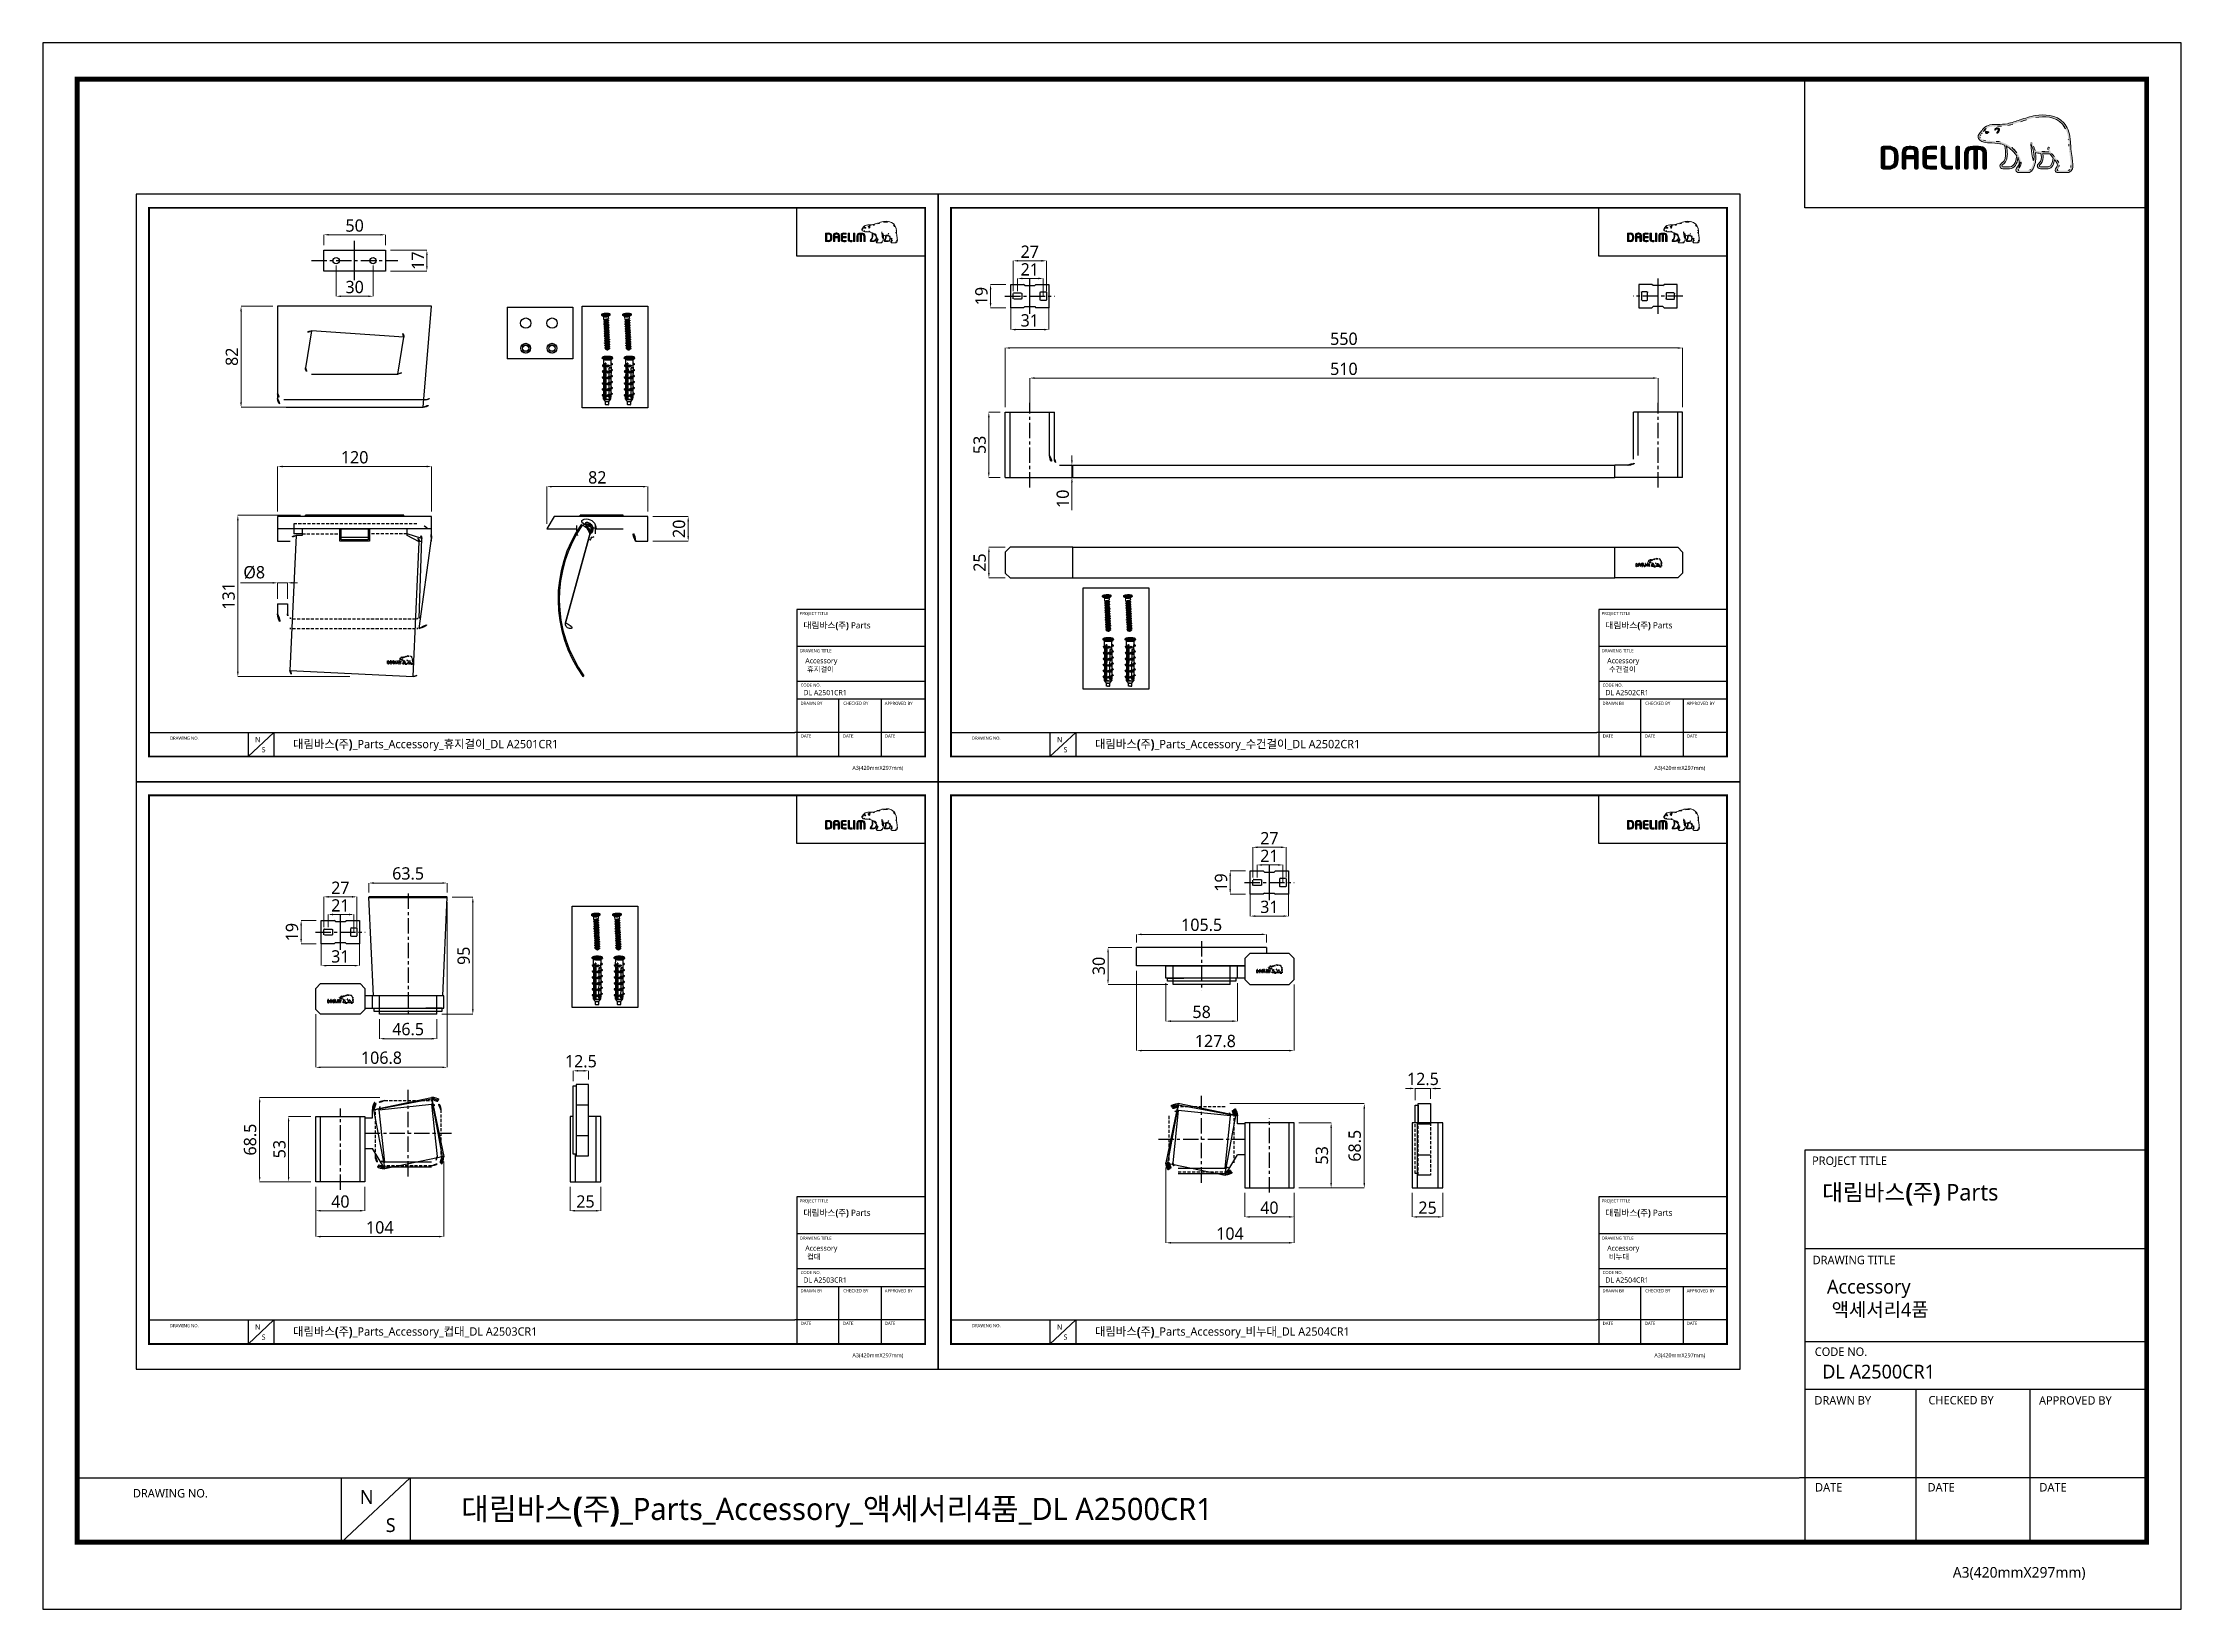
# Model space of a CAD drawing. Extents: x 16296675204 to 16296683393, y -37409618576 to -37409617244.
# Drawn here: x 16296677952 to 16296679688, y -37409618576 to -37409617304 of the extents above; entities that cross this region are included whole.
import ezdxf

# ---------------------------------------------------------------- set-up
doc = ezdxf.new("R2010")
doc.units = 0
doc.header["$LTSCALE"] = 10
doc.header["$MEASUREMENT"] = 0
doc.header["$PDMODE"] = 3
doc.header["$PDSIZE"] = -10
for name, pattern in [('ACAD_ISO02W100', [15, 12, -3]), ('AUSGEZOGEN', [0]), ('CENTER', [2, 1.25, -0.25, 0.25, -0.25]), ('HIDDEN', [0.375, 0.25, -0.125])]:
    doc.linetypes.add(name, pattern=pattern)
doc.layers.get('0').update_dxf_attribs({"linetype": 'CONTINUOUS'})
doc.layers.get('DEFPOINTS').update_dxf_attribs({"linetype": 'CONTINUOUS'})
for name, color, linetype in [('02___PRT_ALL_AXES', 7, 'CONTINUOUS'), ('1', 7, 'CONTINUOUS'), ('2', 2, 'HIDDEN'), ('7', 7, 'CONTINUOUS'), ('윤곽선', 7, 'CONTINUOUS')]:
    doc.layers.add(name, color=color, linetype=linetype)
doc.layers.add('虚线', color=8, linetype='ACAD_ISO02W100', lineweight=20)
doc.layers.add('레이어 1', color=7, linetype='CONTINUOUS', lineweight=0)
doc.styles.add('Daelim Dimension', font='NanumGothic.ttf')
doc.dimstyles.new('DEFAULT', dxfattribs={"dimscale": 2, "dimtxt": 2, "dimasz": 2, "dimexe": 0, "dimexo": 2, "dimgap": 1, "dimtad": 1, "dimdec": 1, "dimzin": 9, "dimdsep": 46, "dimtxsty": 'Daelim Dimension', "dimcen": 0.5, "dimclrd": 252, "dimclre": 252, "dimclrt": 3, "dimadec": 1, "dimazin": 0, "dimtfac": 1, "dimtdec": 1, "dimtix": 1, "dimtmove": 0, "dimatfit": 3, "dimfxl": 1, "dimtolj": 1, "dimtzin": 1, "dimlwd": 9, "dimlwe": 9, "dimarcsym": 0})

msp = doc.modelspace()

# ---------------------------------------------------------------- texts
at = {"color": 5, "ltscale": 40, "style": 'Daelim Dimension'}
for s, height, p in [('PROJECT TITLE', 2.56901127, (16296678566.93413, -37409617768.686653)), ('PROJECT TITLE', 2.56901127, (16296679217.93413, -37409617768.686653)), ('DRAWING TITLE', 2.56901127, (16296678567.098829, -37409617798.922539)), ('DRAWING TITLE', 2.56901127, (16296679218.098829, -37409617798.922539)), ('CODE NO.', 2.5690113, (16296678567.743071, -37409617826.844521)), ('CODE NO.', 2.5690113, (16296679218.743071, -37409617826.844521)), ('DRAWN BY', 2.5690113, (16296678567.64233, -37409617841.652924)), ('CHECKED BY', 2.5690113, (16296678602.352501, -37409617841.607353)), ('APPROVED BY', 2.56901127, (16296678636.01589, -37409617841.690338)), ('DRAWN BY', 2.5690113, (16296679218.64233, -37409617841.652924)), ('CHECKED BY', 2.5690113, (16296679253.352501, -37409617841.607353)), ('APPROVED BY', 2.56901127, (16296679287.01589, -37409617841.690338)), ('DRAWING NO.', 2.56901127, (16296678055.74745, -37409617869.951263)), ('DATE', 2.5690113, (16296678567.842991, -37409617868.130913)), ('DATE', 2.5690113, (16296678602.079321, -37409617868.130913)), ('DATE', 2.5690113, (16296678636.134029, -37409617868.130913)), ('DRAWING NO.', 2.56901127, (16296678706.74745, -37409617869.951263)), ('DATE', 2.5690113, (16296679218.842991, -37409617868.130913)), ('DATE', 2.5690113, (16296679253.079321, -37409617868.130913)), ('DATE', 2.5690113, (16296679287.134029, -37409617868.130913)), ('A3(420mmX297mm)', 3.24237133, (16296678609.759609, -37409617894.374451)), ('A3(420mmX297mm)', 3.24237133, (16296679260.759609, -37409617894.374451)), ('PROJECT TITLE', 6.85069672, (16296679388.815519, -37409618215.175827)), ('PROJECT TITLE', 2.56901127, (16296678566.93413, -37409618245.686653)), ('PROJECT TITLE', 2.56901127, (16296679217.93413, -37409618245.686653)), ('DRAWING TITLE', 2.56901127, (16296678567.098829, -37409618275.922539)), ('DRAWING TITLE', 2.56901127, (16296679218.098829, -37409618275.922539)), ('CODE NO.', 2.5690113, (16296678567.743071, -37409618303.844521)), ('CODE NO.', 2.5690113, (16296679218.743071, -37409618303.844521)), ('DRAWING TITLE', 6.85069672, (16296679389.25474, -37409618295.804863)), ('DRAWN BY', 2.5690113, (16296678567.64233, -37409618318.652924)), ('CHECKED BY', 2.5690113, (16296678602.352501, -37409618318.607353)), ('APPROVED BY', 2.56901127, (16296678636.01589, -37409618318.690338)), ('DRAWN BY', 2.5690113, (16296679218.64233, -37409618318.652924)), ('CHECKED BY', 2.5690113, (16296679253.352501, -37409618318.607353)), ('APPROVED BY', 2.56901127, (16296679287.01589, -37409618318.690338)), ('DRAWING NO.', 2.56901127, (16296678055.74745, -37409618346.951263)), ('DATE', 2.5690113, (16296678567.842991, -37409618345.130913)), ('DATE', 2.5690113, (16296678602.079321, -37409618345.130913)), ('DATE', 2.5690113, (16296678636.134029, -37409618345.130913)), ('DRAWING NO.', 2.56901127, (16296678706.74745, -37409618346.951263)), ('DATE', 2.5690113, (16296679218.842991, -37409618345.130913)), ('DATE', 2.5690113, (16296679253.079321, -37409618345.130913)), ('DATE', 2.5690113, (16296679287.134029, -37409618345.130913)), ('A3(420mmX297mm)', 3.24237133, (16296678609.759609, -37409618371.374451)), ('A3(420mmX297mm)', 3.24237133, (16296679260.759609, -37409618371.374451)), ('CODE NO.', 6.8506967, (16296679390.972719, -37409618370.263481)), ('DRAWN BY', 6.8506967, (16296679390.704069, -37409618409.752533)), ('CHECKED BY', 6.8506967, (16296679483.26453, -37409618409.631027)), ('APPROVED BY', 6.85069672, (16296679573.033569, -37409618409.852318)), ('DRAWING NO.', 6.85069672, (16296678025.651051, -37409618485.214783)), ('DATE', 6.8506967, (16296679391.239161, -37409618480.360527)), ('DATE', 6.8506967, (16296679482.536039, -37409618480.360527)), ('DATE', 6.8506967, (16296679573.348591, -37409618480.360527)), ('A3(420mmX297mm)', 8.64632354, (16296679503.016809, -37409618550.343277))]:
    msp.add_text(s, height=height, dxfattribs=at).set_placement(p)
at = {"attachment_point": 1, "style": 'Daelim Dimension'}
for s, insert, char_height, width in [('{\\fPretendard Variable SemiBold|b0|i0|c129|p2;\\C7;대림바스(주)} Parts', (16296678569.98984, -37409617774.48848), 5.03600079, 80.93992813), ('{\\fPretendard Variable SemiBold|b0|i0|c129|p2;\\C7;대림바스(주)} Parts', (16296679220.98984, -37409617774.48848), 5.03600079, 80.93992813), (' Accessory\\P  휴지걸이', (16296678570.034269, -37409617803.634933), 4.2041236, 70.7511006), (' Accessory\\P  수건걸이', (16296679221.034269, -37409617803.634933), 4.2041236, 70.7511006), ('DL A2501CR1', (16296678570.034269, -37409617829.526329), 4.20412356, 70.7511006), ('DL A2502CR1', (16296679221.034269, -37409617829.526329), 4.20412356, 70.7511006), ('N', (16296678124.835421, -37409617867.694283), 4.204124, 5.86731056), ('N', (16296678775.835421, -37409617867.694283), 4.204124, 5.86731056), ('S', (16296678130.24157, -37409617875.871803), 4.204124, 5.86731056), ('S', (16296678781.24157, -37409617875.871803), 4.204124, 5.86731056), ('{\\fPretendard Variable SemiBold|b0|i0|c129|p2;\\C7;대림바스(주)} Parts', (16296679396.96409, -37409618230.647362), 13.42933544, 215.83980835), ('{\\fPretendard Variable SemiBold|b0|i0|c129|p2;\\C7;대림바스(주)} Parts', (16296678569.98984, -37409618251.48848), 5.03600079, 80.93992813), ('{\\fPretendard Variable SemiBold|b0|i0|c129|p2;\\C7;대림바스(주)} Parts', (16296679220.98984, -37409618251.48848), 5.03600079, 80.93992813), (' Accessory\\P  컵대', (16296678570.034269, -37409618280.634933), 4.2041236, 70.7511006), (' Accessory\\P  비누대', (16296679221.034269, -37409618280.634933), 4.2041236, 70.7511006), ('DL A2503CR1', (16296678570.034269, -37409618306.526329), 4.20412356, 70.7511006), ('DL A2504CR1', (16296679221.034269, -37409618306.526329), 4.20412356, 70.7511006), ('\\pt112.10996; Accessory\\P  액세서리4품 ', (16296679397.08259, -37409618308.371208), 11.21099616, 188.66960159), ('N', (16296678124.835421, -37409618344.694283), 4.204124, 5.86731056), ('S', (16296678130.24157, -37409618352.871803), 4.204124, 5.86731056), ('N', (16296678775.835421, -37409618344.694283), 4.204124, 5.86731056), ('S', (16296678781.24157, -37409618352.871803), 4.204124, 5.86731056), ('DL A2500CR1', (16296679397.08259, -37409618377.41497), 11.21099616, 188.66960159), ('N', (16296678209.885651, -37409618479.196159), 11.210996, 15.6461615), ('S', (16296678230.922409, -37409618502.04702), 11.210996, 15.6461615)]:
    msp.add_mtext(s, dxfattribs=dict(at, insert=insert, char_height=char_height, width=width))
at = {"color": 2, "attachment_point": 1, "style": 'Daelim Dimension'}
for s, insert, char_height, width in [('대림바스{\\fPretendard Variable SemiBold|b0|i0|c129|p2;(}주{\\fPretendard Variable SemiBold|b0|i0|c129|p2;)}_Parts_Accessory_{\\fGulim|b0|i0|c129|p50;휴지걸이}_DL A2501CR1', (16296678155.646811, -37409617870.062691), 6.75662715, 260.66283526), ('대림바스{\\fPretendard Variable SemiBold|b0|i0|c129|p2;(}주{\\fPretendard Variable SemiBold|b0|i0|c129|p2;)}_Parts_Accessory_{\\fGulim|b0|i0|c129|p50;수건걸이}_DL A2502CR1', (16296678806.646811, -37409617870.062691), 6.75662715, 260.66283526), ('대림바스{\\fPretendard Variable SemiBold|b0|i0|c129|p2;(}주{\\fPretendard Variable SemiBold|b0|i0|c129|p2;)}_Parts_Accessory_{\\fGulim|b0|i0|c129|p50;컵대}_DL A2503CR1', (16296678155.646811, -37409618347.062691), 6.75662715, 260.66283526), ('대림바스{\\fPretendard Variable SemiBold|b0|i0|c129|p2;(}주{\\fPretendard Variable SemiBold|b0|i0|c129|p2;)}_Parts_Accessory_{\\fGulim|b0|i0|c129|p50;비누대}_DL A2504CR1', (16296678806.646811, -37409618347.062691), 6.75662715, 260.66283526), ('대림바스{\\fPretendard Variable SemiBold|b0|i0|c129|p2;(}주{\\fPretendard Variable SemiBold|b0|i0|c129|p2;)}_Parts_Accessory_{\\fGulim|b0|i0|c129|p50;액세서리}4{\\fGulim|b0|i0|c129|p50;품}_DL A2500CR1', (16296678292.049339, -37409618485.511917), 18.0176724, 859.36974055)]:
    msp.add_mtext(s, dxfattribs=dict(at, insert=insert, char_height=char_height, width=width))

# ---------------------------------------------------------------- blocks, each defined once
blk = doc.blocks.new('*D34')
at = {"color": 5, "lineweight": 9, "transparency": 16777216}
for p, q in [((16296678143.15777, -37409617684.639297), (16296678143.15777, -37409617648.044373)), ((16296678147.15777, -37409617648.044373), (16296678264.15777, -37409617648.044373)), ((16296678268.15777, -37409617684.639297), (16296678268.15777, -37409617648.044373))]:
    blk.add_line(p, q, dxfattribs=at)
at = {"color": 5, "transparency": 16777216}
for points in [[(16296678147.15777, -37409617647.377708), (16296678147.15777, -37409617648.711037), (16296678143.15777, -37409617648.044373)], [(16296678264.15777, -37409617647.377708), (16296678264.15777, -37409617648.711037), (16296678268.15777, -37409617648.044373)]]:
    blk.add_solid(points, dxfattribs=at)
at = {"layer": 'DEFPOINTS', "color": 0, "transparency": 16777216}
for p in [(16296678268.15777, -37409617648.044373), (16296678143.15777, -37409617688.639297), (16296678268.15777, -37409617688.639297)]:
    blk.add_point(p, dxfattribs=at)
at = {"color": 7, "transparency": 16777216, "insert": (16296678205.65777, -37409617640.622337), "char_height": 10, "attachment_point": 5, "style": 'Daelim Dimension'}
blk.add_mtext('\\A1;120', dxfattribs=at)
blk = doc.blocks.new('*D35')
at = {"color": 5, "lineweight": 9, "transparency": 16777216}
for p, q in [((16296678361.6427, -37409617694.6393), (16296678361.6427, -37409617664.40076)), ((16296678439.6427, -37409617664.40076), (16296678365.6427, -37409617664.40076)), ((16296678443.6427, -37409617684.6393), (16296678443.6427, -37409617664.40076))]:
    blk.add_line(p, q, dxfattribs=at)
at = {"color": 5, "transparency": 16777216}
for points in [[(16296678365.6427, -37409617663.7341), (16296678365.6427, -37409617665.06743), (16296678361.6427, -37409617664.40076)], [(16296678439.6427, -37409617663.7341), (16296678439.6427, -37409617665.06743), (16296678443.6427, -37409617664.40076)]]:
    blk.add_solid(points, dxfattribs=at)
at = {"layer": 'DEFPOINTS', "color": 0, "transparency": 16777216}
for p in [(16296678361.6427, -37409617664.40076), (16296678443.6427, -37409617688.6393), (16296678361.6427, -37409617698.6393)]:
    blk.add_point(p, dxfattribs=at)
at = {"color": 7, "transparency": 16777216, "insert": (16296678402.6427, -37409617656.95728), "char_height": 10, "attachment_point": 5, "style": 'Daelim Dimension'}
blk.add_mtext('\\A1;82', dxfattribs=at)
blk = doc.blocks.new('*D36')
at = {"color": 5, "lineweight": 9, "transparency": 16777216}
for p, q in [((16296678447.64271, -37409617688.639313), (16296678476.41552, -37409617688.639313)), ((16296678476.41552, -37409617692.639313), (16296678476.41552, -37409617704.639313)), ((16296678447.64271, -37409617708.639313), (16296678476.41552, -37409617708.639313))]:
    blk.add_line(p, q, dxfattribs=at)
at = {"color": 5, "transparency": 16777216}
for points in [[(16296678475.748859, -37409617692.639313), (16296678477.08219, -37409617692.639313), (16296678476.41552, -37409617688.639313)], [(16296678475.748859, -37409617704.639313), (16296678477.08219, -37409617704.639313), (16296678476.41552, -37409617708.639313)]]:
    blk.add_solid(points, dxfattribs=at)
at = {"layer": 'DEFPOINTS', "color": 0, "transparency": 16777216}
for p in [(16296678443.64271, -37409617688.639313), (16296678443.64271, -37409617708.639313), (16296678476.41552, -37409617708.639313)]:
    blk.add_point(p, dxfattribs=at)
at = {"color": 7, "transparency": 16777216, "insert": (16296678468.993481, -37409617698.639313), "char_height": 10, "attachment_point": 5, "rotation": 90, "style": 'Daelim Dimension'}
blk.add_mtext('\\A1;20', dxfattribs=at)
blk = doc.blocks.new('*D37')
at = {"color": 5, "lineweight": 9, "transparency": 16777216}
for p, q in [((16296678139.15777, -37409617517.94276), (16296678113.44958, -37409617517.94276)), ((16296678113.44958, -37409617521.94276), (16296678113.44958, -37409617595.94276)), ((16296678201.65777, -37409617599.94276), (16296678113.44958, -37409617599.94276))]:
    blk.add_line(p, q, dxfattribs=at)
at = {"color": 5, "transparency": 16777216}
for points in [[(16296678112.78291, -37409617521.94276), (16296678114.11624, -37409617521.94276), (16296678113.44958, -37409617517.94276)], [(16296678112.78291, -37409617595.94276), (16296678114.11624, -37409617595.94276), (16296678113.44958, -37409617599.94276)]]:
    blk.add_solid(points, dxfattribs=at)
at = {"layer": 'DEFPOINTS', "color": 0, "transparency": 16777216}
for p in [(16296678143.15777, -37409617517.94276), (16296678113.44958, -37409617599.94276), (16296678205.65777, -37409617599.94276)]:
    blk.add_point(p, dxfattribs=at)
at = {"color": 7, "transparency": 16777216, "insert": (16296678106.00607, -37409617558.94276), "char_height": 10, "attachment_point": 5, "rotation": 90, "style": 'Daelim Dimension'}
blk.add_mtext('\\A1;82', dxfattribs=at)
blk = doc.blocks.new('*D38')
at = {"color": 5, "lineweight": 9, "transparency": 16777216}
for p, q in [((16296678161.65777, -37409617687.639313), (16296678110.818581, -37409617687.639313)), ((16296678110.818581, -37409617691.639313), (16296678110.818581, -37409617814.639313)), ((16296678201.65777, -37409617818.639313), (16296678110.818581, -37409617818.639313))]:
    blk.add_line(p, q, dxfattribs=at)
at = {"color": 5, "transparency": 16777216}
for points in [[(16296678110.15192, -37409617691.639313), (16296678111.48525, -37409617691.639313), (16296678110.818581, -37409617687.639313)], [(16296678110.15192, -37409617814.639313), (16296678111.48525, -37409617814.639313), (16296678110.818581, -37409617818.639313)]]:
    blk.add_solid(points, dxfattribs=at)
at = {"layer": 'DEFPOINTS', "color": 0, "transparency": 16777216}
for p in [(16296678165.65777, -37409617687.639313), (16296678110.818581, -37409617818.639313), (16296678205.65777, -37409617818.639313)]:
    blk.add_point(p, dxfattribs=at)
at = {"color": 7, "transparency": 16777216, "insert": (16296678103.367929, -37409617753.139313), "char_height": 10, "attachment_point": 5, "rotation": 90, "style": 'Daelim Dimension'}
blk.add_mtext('\\A1;131', dxfattribs=at)
blk = doc.blocks.new('*D39')
at = {"color": 5, "lineweight": 9, "transparency": 16777216}
for p, q in [((16296678139.15777, -37409617742.509163), (16296678113.06048, -37409617742.509163)), ((16296678143.15777, -37409617755.639297), (16296678143.15777, -37409617742.509163)), ((16296678151.15777, -37409617742.509163), (16296678143.15777, -37409617742.509163)), ((16296678151.15777, -37409617755.639297), (16296678151.15777, -37409617742.509163)), ((16296678155.15777, -37409617742.509163), (16296678159.15777, -37409617742.509163))]:
    blk.add_line(p, q, dxfattribs=at)
at = {"color": 5, "transparency": 16777216}
for points in [[(16296678139.15777, -37409617741.842499), (16296678139.15777, -37409617743.175827), (16296678143.15777, -37409617742.509163)], [(16296678155.15777, -37409617741.842499), (16296678155.15777, -37409617743.175827), (16296678151.15777, -37409617742.509163)]]:
    blk.add_solid(points, dxfattribs=at)
at = {"layer": 'DEFPOINTS', "color": 0, "transparency": 16777216}
for p in [(16296678143.15777, -37409617742.509163), (16296678143.15777, -37409617759.639297), (16296678151.15777, -37409617759.639297)]:
    blk.add_point(p, dxfattribs=at)
at = {"color": 7, "transparency": 16777216, "insert": (16296678124.109131, -37409617734.121468), "char_height": 10, "attachment_point": 5, "style": 'Daelim Dimension'}
blk.add_mtext('\\A1;%%C8', dxfattribs=at)
blk = doc.blocks.new('*D40')
at = {"color": 5, "lineweight": 9, "transparency": 16777216}
for p, q in [((16296678729.72821, -37409617603.998833), (16296678720.48094, -37409617603.998833)), ((16296678720.48094, -37409617652.998833), (16296678720.48094, -37409617607.998833)), ((16296678729.72821, -37409617656.998833), (16296678720.48094, -37409617656.998833))]:
    blk.add_line(p, q, dxfattribs=at)
at = {"color": 5, "transparency": 16777216}
for points in [[(16296678719.81428, -37409617607.998833), (16296678721.14761, -37409617607.998833), (16296678720.48094, -37409617603.998833)], [(16296678719.81428, -37409617652.998833), (16296678721.14761, -37409617652.998833), (16296678720.48094, -37409617656.998833)]]:
    blk.add_solid(points, dxfattribs=at)
at = {"layer": 'DEFPOINTS', "color": 0, "transparency": 16777216}
for p in [(16296678720.48094, -37409617603.998833), (16296678733.72821, -37409617603.998833), (16296678733.72821, -37409617656.998833)]:
    blk.add_point(p, dxfattribs=at)
at = {"color": 7, "transparency": 16777216, "insert": (16296678713.030291, -37409617630.498833), "char_height": 10, "attachment_point": 5, "rotation": 90, "style": 'Daelim Dimension'}
blk.add_mtext('\\A1;53', dxfattribs=at)
blk = doc.blocks.new('*D41')
at = {"color": 5, "lineweight": 9, "transparency": 16777216}
for p, q in [((16296678733.728201, -37409617599.998817), (16296678733.728201, -37409617551.820259)), ((16296678737.728201, -37409617551.820259), (16296679279.728201, -37409617551.820259)), ((16296679283.728201, -37409617599.998817), (16296679283.728201, -37409617551.820259))]:
    blk.add_line(p, q, dxfattribs=at)
at = {"color": 5, "transparency": 16777216}
for points in [[(16296678737.728201, -37409617551.153587), (16296678737.728201, -37409617552.486923), (16296678733.728201, -37409617551.820259)], [(16296679279.728201, -37409617551.153587), (16296679279.728201, -37409617552.486923), (16296679283.728201, -37409617551.820259)]]:
    blk.add_solid(points, dxfattribs=at)
at = {"layer": 'DEFPOINTS', "color": 0, "transparency": 16777216}
for p in [(16296679283.728201, -37409617551.820259), (16296678733.728201, -37409617603.998817), (16296679283.728201, -37409617603.998817)]:
    blk.add_point(p, dxfattribs=at)
at = {"color": 7, "transparency": 16777216, "insert": (16296679008.728201, -37409617544.391083), "char_height": 10, "attachment_point": 5, "style": 'Daelim Dimension'}
blk.add_mtext('\\A1;550', dxfattribs=at)
blk = doc.blocks.new('*D42')
at = {"color": 5, "lineweight": 9, "transparency": 16777216}
for p, q in [((16296678753.7282, -37409617599.99882), (16296678753.7282, -37409617576.23722)), ((16296678757.7282, -37409617576.23722), (16296679259.7282, -37409617576.23722)), ((16296679263.7282, -37409617599.99882), (16296679263.7282, -37409617576.23722))]:
    blk.add_line(p, q, dxfattribs=at)
at = {"color": 5, "transparency": 16777216}
for points in [[(16296678757.7282, -37409617575.57056), (16296678757.7282, -37409617576.90388), (16296678753.7282, -37409617576.23722)], [(16296679259.7282, -37409617575.57056), (16296679259.7282, -37409617576.90388), (16296679263.7282, -37409617576.23722)]]:
    blk.add_solid(points, dxfattribs=at)
at = {"layer": 'DEFPOINTS', "color": 0, "transparency": 16777216}
for p in [(16296679263.7282, -37409617576.23722), (16296678753.7282, -37409617603.99882), (16296679263.7282, -37409617603.99882)]:
    blk.add_point(p, dxfattribs=at)
at = {"color": 7, "transparency": 16777216, "insert": (16296679008.7282, -37409617568.80804), "char_height": 10, "attachment_point": 5, "style": 'Daelim Dimension'}
blk.add_mtext('\\A1;510', dxfattribs=at)
blk = doc.blocks.new('*D43')
at = {"color": 5, "lineweight": 9, "transparency": 16777216}
for p, q in [((16296678733.72821, -37409617713.56791), (16296678720.54765, -37409617713.56791)), ((16296678720.54765, -37409617717.56791), (16296678720.54765, -37409617734.56791)), ((16296678733.72821, -37409617738.56791), (16296678720.54765, -37409617738.56791))]:
    blk.add_line(p, q, dxfattribs=at)
at = {"color": 5, "transparency": 16777216}
for points in [[(16296678719.88098, -37409617717.56791), (16296678721.21432, -37409617717.56791), (16296678720.54765, -37409617713.56791)], [(16296678719.88098, -37409617734.56791), (16296678721.21432, -37409617734.56791), (16296678720.54765, -37409617738.56791)]]:
    blk.add_solid(points, dxfattribs=at)
at = {"layer": 'DEFPOINTS', "color": 0, "transparency": 16777216}
for p in [(16296678737.72821, -37409617713.56791), (16296678720.54765, -37409617738.56791), (16296678737.72821, -37409617738.56791)]:
    blk.add_point(p, dxfattribs=at)
at = {"color": 7, "transparency": 16777216, "insert": (16296678713.10415, -37409617726.0679), "char_height": 10, "attachment_point": 5, "rotation": 90, "style": 'Daelim Dimension'}
blk.add_mtext('\\A1;25', dxfattribs=at)
blk = doc.blocks.new('*D44')
at = {"color": 5, "lineweight": 9, "transparency": 16777216}
for p, q in [((16296678787.95145, -37409617642.998833), (16296678787.95145, -37409617638.998833)), ((16296678784.72821, -37409617646.998833), (16296678787.95145, -37409617646.998833)), ((16296678784.72821, -37409617656.998833), (16296678787.95145, -37409617656.998833)), ((16296678787.95145, -37409617646.998833), (16296678787.95145, -37409617656.998833)), ((16296678787.95145, -37409617660.998833), (16296678787.95145, -37409617683.519577))]:
    blk.add_line(p, q, dxfattribs=at)
at = {"color": 5, "transparency": 16777216}
for points in [[(16296678787.284781, -37409617642.998833), (16296678788.61812, -37409617642.998833), (16296678787.95145, -37409617646.998833)], [(16296678787.284781, -37409617660.998833), (16296678788.61812, -37409617660.998833), (16296678787.95145, -37409617656.998833)]]:
    blk.add_solid(points, dxfattribs=at)
at = {"layer": 'DEFPOINTS', "color": 0, "transparency": 16777216}
for p in [(16296678787.95145, -37409617646.998833), (16296678788.72821, -37409617646.998833), (16296678788.72821, -37409617656.998833)]:
    blk.add_point(p, dxfattribs=at)
at = {"color": 7, "transparency": 16777216, "insert": (16296678780.543711, -37409617674.259193), "char_height": 10, "attachment_point": 5, "rotation": 90, "style": 'Daelim Dimension'}
blk.add_mtext('\\A1;10', dxfattribs=at)
blk = doc.blocks.new('*D45')
at = {"color": 5, "lineweight": 9, "transparency": 16777216}
for p, q in [((16296678174.050579, -37409618232.872787), (16296678174.050579, -37409618252.372787)), ((16296678214.050579, -37409618232.872787), (16296678214.050579, -37409618252.372787)), ((16296678178.050579, -37409618252.372787), (16296678210.050579, -37409618252.372787))]:
    blk.add_line(p, q, dxfattribs=at)
at = {"color": 5, "transparency": 16777216}
for points in [[(16296678178.050579, -37409618251.706123), (16296678178.050579, -37409618253.039452), (16296678174.050579, -37409618252.372787)], [(16296678210.050579, -37409618251.706123), (16296678210.050579, -37409618253.039452), (16296678214.050579, -37409618252.372787)]]:
    blk.add_solid(points, dxfattribs=at)
at = {"layer": 'DEFPOINTS', "color": 0, "transparency": 16777216}
for p in [(16296678174.050579, -37409618228.872787), (16296678214.050579, -37409618228.872787), (16296678214.050579, -37409618252.372787)]:
    blk.add_point(p, dxfattribs=at)
at = {"color": 7, "transparency": 16777216, "insert": (16296678194.050579, -37409618244.965073), "char_height": 10, "attachment_point": 5, "style": 'Daelim Dimension'}
blk.add_mtext('\\A1;40', dxfattribs=at)
blk = doc.blocks.new('*D46')
at = {"color": 5, "lineweight": 9, "transparency": 16777216}
for p, q in [((16296678170.05059, -37409618175.8728), (16296678152.05061, -37409618175.8728)), ((16296678152.05061, -37409618224.8728), (16296678152.05061, -37409618179.8728)), ((16296678170.05059, -37409618228.8728), (16296678152.05061, -37409618228.8728))]:
    blk.add_line(p, q, dxfattribs=at)
at = {"color": 5, "transparency": 16777216}
for points in [[(16296678151.38395, -37409618179.8728), (16296678152.71728, -37409618179.8728), (16296678152.05061, -37409618175.8728)], [(16296678151.38395, -37409618224.8728), (16296678152.71728, -37409618224.8728), (16296678152.05061, -37409618228.8728)]]:
    blk.add_solid(points, dxfattribs=at)
at = {"layer": 'DEFPOINTS', "color": 0, "transparency": 16777216}
for p in [(16296678152.05061, -37409618175.8728), (16296678174.05059, -37409618175.8728), (16296678174.05059, -37409618228.8728)]:
    blk.add_point(p, dxfattribs=at)
at = {"color": 7, "transparency": 16777216, "insert": (16296678144.59996, -37409618202.3728), "char_height": 10, "attachment_point": 5, "rotation": 90, "style": 'Daelim Dimension'}
blk.add_mtext('\\A1;53', dxfattribs=at)
blk = doc.blocks.new('*D47')
at = {"color": 5, "lineweight": 9, "transparency": 16777216}
for p, q in [((16296678380.553699, -37409618232.872787), (16296678380.553699, -37409618252.372787)), ((16296678405.553699, -37409618232.872787), (16296678405.553699, -37409618252.372787)), ((16296678401.553699, -37409618252.372787), (16296678384.553699, -37409618252.372787))]:
    blk.add_line(p, q, dxfattribs=at)
at = {"color": 5, "transparency": 16777216}
for points in [[(16296678384.553699, -37409618251.706123), (16296678384.553699, -37409618253.039452), (16296678380.553699, -37409618252.372787)], [(16296678401.553699, -37409618251.706123), (16296678401.553699, -37409618253.039452), (16296678405.553699, -37409618252.372787)]]:
    blk.add_solid(points, dxfattribs=at)
at = {"layer": 'DEFPOINTS', "color": 0, "transparency": 16777216}
for p in [(16296678380.553699, -37409618228.872787), (16296678405.553699, -37409618228.872787), (16296678380.553699, -37409618252.372787)]:
    blk.add_point(p, dxfattribs=at)
at = {"color": 7, "transparency": 16777216, "insert": (16296678393.053699, -37409618244.929298), "char_height": 10, "attachment_point": 5, "style": 'Daelim Dimension'}
blk.add_mtext('\\A1;25', dxfattribs=at)
blk = doc.blocks.new('*D48')
at = {"color": 5, "lineweight": 9, "transparency": 16777216}
for p, q in [((16296678278.050579, -37409618212.372787), (16296678278.050579, -37409618273.372787)), ((16296678174.050579, -37409618232.872787), (16296678174.050579, -37409618273.372787)), ((16296678178.050579, -37409618273.372787), (16296678274.050579, -37409618273.372787))]:
    blk.add_line(p, q, dxfattribs=at)
at = {"color": 5, "transparency": 16777216}
for points in [[(16296678178.050579, -37409618272.706123), (16296678178.050579, -37409618274.039452), (16296678174.050579, -37409618273.372787)], [(16296678274.050579, -37409618272.706123), (16296678274.050579, -37409618274.039452), (16296678278.050579, -37409618273.372787)]]:
    blk.add_solid(points, dxfattribs=at)
at = {"layer": 'DEFPOINTS', "color": 0, "transparency": 16777216}
for p in [(16296678278.050579, -37409618208.372787), (16296678174.050579, -37409618228.872787), (16296678278.050579, -37409618273.372787)]:
    blk.add_point(p, dxfattribs=at)
at = {"color": 7, "transparency": 16777216, "insert": (16296678226.050579, -37409618265.965073), "char_height": 10, "attachment_point": 5, "style": 'Daelim Dimension'}
blk.add_mtext('\\A1;104', dxfattribs=at)
blk = doc.blocks.new('*D49')
at = {"color": 5, "lineweight": 9, "transparency": 16777216}
for p, q in [((16296678226.05059, -37409618160.3728), (16296678128.55061, -37409618160.3728)), ((16296678128.55061, -37409618224.8728), (16296678128.55061, -37409618164.3728)), ((16296678170.05059, -37409618228.8728), (16296678128.55061, -37409618228.8728))]:
    blk.add_line(p, q, dxfattribs=at)
at = {"color": 5, "transparency": 16777216}
for points in [[(16296678127.88395, -37409618164.3728), (16296678129.21728, -37409618164.3728), (16296678128.55061, -37409618160.3728)], [(16296678127.88395, -37409618224.8728), (16296678129.21728, -37409618224.8728), (16296678128.55061, -37409618228.8728)]]:
    blk.add_solid(points, dxfattribs=at)
at = {"layer": 'DEFPOINTS', "color": 0, "transparency": 16777216}
for p in [(16296678128.55061, -37409618160.3728), (16296678230.05059, -37409618160.3728), (16296678174.05059, -37409618228.8728)]:
    blk.add_point(p, dxfattribs=at)
at = {"color": 7, "transparency": 16777216, "insert": (16296678120.8496, -37409618194.6228), "char_height": 10, "attachment_point": 5, "rotation": 90, "style": 'Daelim Dimension'}
blk.add_mtext('\\A1;68.5', dxfattribs=at)
blk = doc.blocks.new('*D51')
at = {"color": 5, "lineweight": 9, "transparency": 16777216}
for p, q in [((16296678225.800579, -37409618096.849319), (16296678225.800579, -37409618112.677513)), ((16296678229.800579, -37409618112.677513), (16296678268.300579, -37409618112.677513)), ((16296678272.300579, -37409618096.849319), (16296678272.300579, -37409618112.677513))]:
    blk.add_line(p, q, dxfattribs=at)
at = {"color": 5, "transparency": 16777216}
for points in [[(16296678229.800579, -37409618112.010841), (16296678229.800579, -37409618113.34417), (16296678225.800579, -37409618112.677513)], [(16296678268.300579, -37409618112.010841), (16296678268.300579, -37409618113.34417), (16296678272.300579, -37409618112.677513)]]:
    blk.add_solid(points, dxfattribs=at)
at = {"layer": 'DEFPOINTS', "color": 0, "transparency": 16777216}
for p in [(16296678225.800579, -37409618092.849319), (16296678272.300579, -37409618092.849319), (16296678272.300579, -37409618112.677513)]:
    blk.add_point(p, dxfattribs=at)
at = {"color": 7, "transparency": 16777216, "insert": (16296678249.050579, -37409618104.976501), "char_height": 10, "attachment_point": 5, "style": 'Daelim Dimension'}
blk.add_mtext('\\A1;46.5', dxfattribs=at)
blk = doc.blocks.new('*D50')
at = {"color": 5, "lineweight": 9, "transparency": 16777216}
for p, q in [((16296678284.800591, -37409617997.849327), (16296678301.613171, -37409617997.849327)), ((16296678301.613171, -37409618088.849327), (16296678301.613171, -37409618001.849327)), ((16296678276.300591, -37409618092.849327), (16296678301.613171, -37409618092.849327))]:
    blk.add_line(p, q, dxfattribs=at)
at = {"color": 5, "transparency": 16777216}
for points in [[(16296678300.946501, -37409618001.849327), (16296678302.279831, -37409618001.849327), (16296678301.613171, -37409617997.849327)], [(16296678300.946501, -37409618088.849327), (16296678302.279831, -37409618088.849327), (16296678301.613171, -37409618092.849327)]]:
    blk.add_solid(points, dxfattribs=at)
at = {"layer": 'DEFPOINTS', "color": 0, "transparency": 16777216}
for p in [(16296678280.800591, -37409617997.849327), (16296678301.613171, -37409617997.849327), (16296678272.300591, -37409618092.849327)]:
    blk.add_point(p, dxfattribs=at)
at = {"color": 7, "transparency": 16777216, "insert": (16296678294.169661, -37409618045.349319), "char_height": 10, "attachment_point": 5, "rotation": 90, "style": 'Daelim Dimension'}
blk.add_mtext('\\A1;95', dxfattribs=at)
blk = doc.blocks.new('*D52')
at = {"color": 5, "lineweight": 9, "transparency": 16777216}
for p, q in [((16296678280.80058, -37409618001.84932), (16296678280.80058, -37409618135.92277)), ((16296678174.05058, -37409618092.84932), (16296678174.05058, -37409618135.92277)), ((16296678276.80058, -37409618135.92277), (16296678178.05058, -37409618135.92277))]:
    blk.add_line(p, q, dxfattribs=at)
at = {"color": 5, "transparency": 16777216}
for points in [[(16296678178.05058, -37409618135.2561), (16296678178.05058, -37409618136.58943), (16296678174.05058, -37409618135.92277)], [(16296678276.80058, -37409618135.2561), (16296678276.80058, -37409618136.58943), (16296678280.80058, -37409618135.92277)]]:
    blk.add_solid(points, dxfattribs=at)
at = {"layer": 'DEFPOINTS', "color": 0, "transparency": 16777216}
for p in [(16296678280.80058, -37409617997.84932), (16296678174.05058, -37409618088.84932), (16296678174.05058, -37409618135.92277)]:
    blk.add_point(p, dxfattribs=at)
at = {"color": 7, "transparency": 16777216, "insert": (16296678227.42558, -37409618128.22176), "char_height": 10, "attachment_point": 5, "style": 'Daelim Dimension'}
blk.add_mtext('\\A1;106.8', dxfattribs=at)
blk = doc.blocks.new('*D53')
at = {"color": 5, "lineweight": 9, "transparency": 16777216}
for p, q in [((16296678217.30058, -37409617993.84932), (16296678217.30058, -37409617986.27404)), ((16296678221.30058, -37409617986.27404), (16296678276.80058, -37409617986.27404)), ((16296678280.80058, -37409617993.84932), (16296678280.80058, -37409617986.27404))]:
    blk.add_line(p, q, dxfattribs=at)
at = {"color": 5, "transparency": 16777216}
for points in [[(16296678221.30058, -37409617985.60738), (16296678221.30058, -37409617986.9407), (16296678217.30058, -37409617986.27404)], [(16296678276.80058, -37409617985.60738), (16296678276.80058, -37409617986.9407), (16296678280.80058, -37409617986.27404)]]:
    blk.add_solid(points, dxfattribs=at)
at = {"layer": 'DEFPOINTS', "color": 0, "transparency": 16777216}
for p in [(16296678280.80058, -37409617986.27404), (16296678217.30058, -37409617997.84932), (16296678280.80058, -37409617997.84932)]:
    blk.add_point(p, dxfattribs=at)
at = {"color": 7, "transparency": 16777216, "insert": (16296678249.05058, -37409617978.57304), "char_height": 10, "attachment_point": 5, "style": 'Daelim Dimension'}
blk.add_mtext('\\A1;63.5', dxfattribs=at)
blk = doc.blocks.new('*D55')
at = {"color": 5, "lineweight": 9, "transparency": 16777216}
for p, q in [((16296678383.053699, -37409618147.040291), (16296678383.053699, -37409618138.743149)), ((16296678387.053699, -37409618138.743149), (16296678391.553699, -37409618138.743149)), ((16296678395.553699, -37409618145.790291), (16296678395.553699, -37409618138.743149))]:
    blk.add_line(p, q, dxfattribs=at)
at = {"color": 5, "transparency": 16777216}
for points in [[(16296678387.053699, -37409618138.076477), (16296678387.053699, -37409618139.409813), (16296678383.053699, -37409618138.743149)], [(16296678391.553699, -37409618138.076477), (16296678391.553699, -37409618139.409813), (16296678395.553699, -37409618138.743149)]]:
    blk.add_solid(points, dxfattribs=at)
at = {"layer": 'DEFPOINTS', "color": 0, "transparency": 16777216}
for p in [(16296678395.553699, -37409618138.743149), (16296678383.053699, -37409618151.040291), (16296678395.553699, -37409618149.790291)]:
    blk.add_point(p, dxfattribs=at)
at = {"color": 7, "transparency": 16777216, "insert": (16296678389.303699, -37409618131.042137), "char_height": 10, "attachment_point": 5, "style": 'Daelim Dimension'}
blk.add_mtext('\\A1;12.5', dxfattribs=at)
blk = doc.blocks.new('*D56')
at = {"color": 5, "lineweight": 9, "transparency": 16777216}
for p, q in [((16296678928.245911, -37409618237.893242), (16296678928.245911, -37409618257.393242)), ((16296678968.245911, -37409618237.893242), (16296678968.245911, -37409618257.393242)), ((16296678964.245911, -37409618257.393242), (16296678932.245911, -37409618257.393242))]:
    blk.add_line(p, q, dxfattribs=at)
at = {"color": 5, "transparency": 16777216}
for points in [[(16296678932.245911, -37409618256.726578), (16296678932.245911, -37409618258.059914), (16296678928.245911, -37409618257.393242)], [(16296678964.245911, -37409618256.726578), (16296678964.245911, -37409618258.059914), (16296678968.245911, -37409618257.393242)]]:
    blk.add_solid(points, dxfattribs=at)
at = {"layer": 'DEFPOINTS', "color": 0, "transparency": 16777216}
for p in [(16296678928.245911, -37409618233.893242), (16296678968.245911, -37409618233.893242), (16296678928.245911, -37409618257.393242)]:
    blk.add_point(p, dxfattribs=at)
at = {"color": 7, "transparency": 16777216, "insert": (16296678948.245911, -37409618249.985519), "char_height": 10, "attachment_point": 5, "style": 'Daelim Dimension'}
blk.add_mtext('\\A1;40', dxfattribs=at)
blk = doc.blocks.new('*D57')
at = {"color": 5, "lineweight": 9, "transparency": 16777216}
for p, q in [((16296678972.24592, -37409618180.89326), (16296678998.36721, -37409618180.89326)), ((16296678998.36721, -37409618229.89326), (16296678998.36721, -37409618184.89326)), ((16296678972.24592, -37409618233.89326), (16296678998.36721, -37409618233.89326))]:
    blk.add_line(p, q, dxfattribs=at)
at = {"color": 5, "transparency": 16777216}
for points in [[(16296678997.70054, -37409618184.89326), (16296678999.03388, -37409618184.89326), (16296678998.36721, -37409618180.89326)], [(16296678997.70054, -37409618229.89326), (16296678999.03388, -37409618229.89326), (16296678998.36721, -37409618233.89326)]]:
    blk.add_solid(points, dxfattribs=at)
at = {"layer": 'DEFPOINTS', "color": 0, "transparency": 16777216}
for p in [(16296678968.24592, -37409618180.89326), (16296678998.36721, -37409618180.89326), (16296678968.24592, -37409618233.89326)]:
    blk.add_point(p, dxfattribs=at)
at = {"color": 7, "transparency": 16777216, "insert": (16296678990.91655, -37409618207.39325), "char_height": 10, "attachment_point": 5, "rotation": 90, "style": 'Daelim Dimension'}
blk.add_mtext('\\A1;53', dxfattribs=at)
blk = doc.blocks.new('*D58')
at = {"color": 5, "lineweight": 9, "transparency": 16777216}
for p, q in [((16296679064.11701, -37409618237.893242), (16296679064.11701, -37409618257.393242)), ((16296679089.11701, -37409618237.893242), (16296679089.11701, -37409618257.393242)), ((16296679085.11701, -37409618257.393242), (16296679068.11701, -37409618257.393242))]:
    blk.add_line(p, q, dxfattribs=at)
at = {"color": 5, "transparency": 16777216}
for points in [[(16296679068.11701, -37409618256.726578), (16296679068.11701, -37409618258.059914), (16296679064.11701, -37409618257.393242)], [(16296679085.11701, -37409618256.726578), (16296679085.11701, -37409618258.059914), (16296679089.11701, -37409618257.393242)]]:
    blk.add_solid(points, dxfattribs=at)
at = {"layer": 'DEFPOINTS', "color": 0, "transparency": 16777216}
for p in [(16296679064.11701, -37409618233.893242), (16296679089.11701, -37409618233.893242), (16296679064.11701, -37409618257.393242)]:
    blk.add_point(p, dxfattribs=at)
at = {"color": 7, "transparency": 16777216, "insert": (16296679076.61701, -37409618249.949753), "char_height": 10, "attachment_point": 5, "style": 'Daelim Dimension'}
blk.add_mtext('\\A1;25', dxfattribs=at)
blk = doc.blocks.new('*D59')
at = {"color": 5, "lineweight": 9, "transparency": 16777216}
for p, q in [((16296678864.245911, -37409618217.393242), (16296678864.245911, -37409618278.393242)), ((16296678968.245911, -37409618237.893242), (16296678968.245911, -37409618278.393242)), ((16296678964.245911, -37409618278.393242), (16296678868.245911, -37409618278.393242))]:
    blk.add_line(p, q, dxfattribs=at)
at = {"color": 5, "transparency": 16777216}
for points in [[(16296678868.245911, -37409618277.726578), (16296678868.245911, -37409618279.059914), (16296678864.245911, -37409618278.393242)], [(16296678964.245911, -37409618277.726578), (16296678964.245911, -37409618279.059914), (16296678968.245911, -37409618278.393242)]]:
    blk.add_solid(points, dxfattribs=at)
at = {"layer": 'DEFPOINTS', "color": 0, "transparency": 16777216}
for p in [(16296678864.245911, -37409618213.393242), (16296678968.245911, -37409618233.893242), (16296678864.245911, -37409618278.393242)]:
    blk.add_point(p, dxfattribs=at)
at = {"color": 7, "transparency": 16777216, "insert": (16296678916.245911, -37409618270.985519), "char_height": 10, "attachment_point": 5, "style": 'Daelim Dimension'}
blk.add_mtext('\\A1;104', dxfattribs=at)
blk = doc.blocks.new('*D60')
at = {"color": 5, "lineweight": 9, "transparency": 16777216}
for p, q in [((16296678916.24592, -37409618165.39326), (16296679025.26181, -37409618165.39326)), ((16296679025.26181, -37409618229.89326), (16296679025.26181, -37409618169.39326)), ((16296678972.24592, -37409618233.89326), (16296679025.26181, -37409618233.89326))]:
    blk.add_line(p, q, dxfattribs=at)
at = {"color": 5, "transparency": 16777216}
for points in [[(16296679024.59514, -37409618169.39326), (16296679025.92847, -37409618169.39326), (16296679025.26181, -37409618165.39326)], [(16296679024.59514, -37409618229.89326), (16296679025.92847, -37409618229.89326), (16296679025.26181, -37409618233.89326)]]:
    blk.add_solid(points, dxfattribs=at)
at = {"layer": 'DEFPOINTS', "color": 0, "transparency": 16777216}
for p in [(16296678912.24592, -37409618165.39326), (16296679025.26181, -37409618165.39326), (16296678968.24592, -37409618233.89326)]:
    blk.add_point(p, dxfattribs=at)
at = {"color": 7, "transparency": 16777216, "insert": (16296679017.56079, -37409618199.64325), "char_height": 10, "attachment_point": 5, "rotation": 90, "style": 'Daelim Dimension'}
blk.add_mtext('\\A1;68.5', dxfattribs=at)
blk = doc.blocks.new('*D61')
at = {"color": 5, "lineweight": 9, "transparency": 16777216}
for p, q in [((16296678836.49592, -37409618038.62436), (16296678817.22859, -37409618038.62436)), ((16296678817.22859, -37409618064.62436), (16296678817.22859, -37409618042.62436)), ((16296678865.84592, -37409618068.62436), (16296678817.22859, -37409618068.62436))]:
    blk.add_line(p, q, dxfattribs=at)
at = {"color": 5, "transparency": 16777216}
for points in [[(16296678816.56193, -37409618042.62436), (16296678817.89526, -37409618042.62436), (16296678817.22859, -37409618038.62436)], [(16296678816.56193, -37409618064.62436), (16296678817.89526, -37409618064.62436), (16296678817.22859, -37409618068.62436)]]:
    blk.add_solid(points, dxfattribs=at)
at = {"layer": 'DEFPOINTS', "color": 0, "transparency": 16777216}
for p in [(16296678817.22859, -37409618038.62436), (16296678840.49592, -37409618038.62436), (16296678869.84592, -37409618068.62436)]:
    blk.add_point(p, dxfattribs=at)
at = {"color": 7, "transparency": 16777216, "insert": (16296678809.77794, -37409618053.62435), "char_height": 10, "attachment_point": 5, "rotation": 90, "style": 'Daelim Dimension'}
blk.add_mtext('\\A1;30', dxfattribs=at)
blk = doc.blocks.new('*D62')
at = {"color": 5, "lineweight": 9, "transparency": 16777216}
for p, q in [((16296678864.245911, -37409618067.577507), (16296678864.245911, -37409618098.418747)), ((16296678922.245911, -37409618067.577507), (16296678922.245911, -37409618098.418747)), ((16296678868.245911, -37409618098.418747), (16296678918.245911, -37409618098.418747))]:
    blk.add_line(p, q, dxfattribs=at)
at = {"color": 5, "transparency": 16777216}
for points in [[(16296678868.245911, -37409618097.752083), (16296678868.245911, -37409618099.085411), (16296678864.245911, -37409618098.418747)], [(16296678918.245911, -37409618097.752083), (16296678918.245911, -37409618099.085411), (16296678922.245911, -37409618098.418747)]]:
    blk.add_solid(points, dxfattribs=at)
at = {"layer": 'DEFPOINTS', "color": 0, "transparency": 16777216}
for p in [(16296678864.245911, -37409618063.577507), (16296678922.245911, -37409618063.577507), (16296678922.245911, -37409618098.418747)]:
    blk.add_point(p, dxfattribs=at)
at = {"color": 7, "transparency": 16777216, "insert": (16296678893.245911, -37409618090.975258), "char_height": 10, "attachment_point": 5, "style": 'Daelim Dimension'}
blk.add_mtext('\\A1;58', dxfattribs=at)
blk = doc.blocks.new('*D63')
at = {"color": 5, "lineweight": 9, "transparency": 16777216}
for p, q in [((16296678840.495911, -37409618057.624336), (16296678840.495911, -37409618122.343887)), ((16296678968.245911, -37409618068.577507), (16296678968.245911, -37409618122.343887)), ((16296678844.495911, -37409618122.343887), (16296678964.245911, -37409618122.343887))]:
    blk.add_line(p, q, dxfattribs=at)
at = {"color": 5, "transparency": 16777216}
for points in [[(16296678844.495911, -37409618121.677223), (16296678844.495911, -37409618123.010551), (16296678840.495911, -37409618122.343887)], [(16296678964.245911, -37409618121.677223), (16296678964.245911, -37409618123.010551), (16296678968.245911, -37409618122.343887)]]:
    blk.add_solid(points, dxfattribs=at)
at = {"layer": 'DEFPOINTS', "color": 0, "transparency": 16777216}
for p in [(16296678840.495911, -37409618053.624336), (16296678968.245911, -37409618064.577507), (16296678968.245911, -37409618122.343887)]:
    blk.add_point(p, dxfattribs=at)
at = {"color": 7, "transparency": 16777216, "insert": (16296678904.370911, -37409618114.642883), "char_height": 10, "attachment_point": 5, "style": 'Daelim Dimension'}
blk.add_mtext('\\A1;127.8', dxfattribs=at)
blk = doc.blocks.new('*D64')
at = {"color": 5, "lineweight": 9, "transparency": 16777216}
for p, q in [((16296678840.495911, -37409618034.624336), (16296678840.495911, -37409618027.963478)), ((16296678844.495911, -37409618027.963478), (16296678941.995911, -37409618027.963478)), ((16296678945.995911, -37409618034.624336), (16296678945.995911, -37409618027.963478))]:
    blk.add_line(p, q, dxfattribs=at)
at = {"color": 5, "transparency": 16777216}
for points in [[(16296678844.495911, -37409618027.296806), (16296678844.495911, -37409618028.630142), (16296678840.495911, -37409618027.963478)], [(16296678941.995911, -37409618027.296806), (16296678941.995911, -37409618028.630142), (16296678945.995911, -37409618027.963478)]]:
    blk.add_solid(points, dxfattribs=at)
at = {"layer": 'DEFPOINTS', "color": 0, "transparency": 16777216}
for p in [(16296678840.495911, -37409618038.624336), (16296678945.995911, -37409618027.963478), (16296678945.995911, -37409618038.624336)]:
    blk.add_point(p, dxfattribs=at)
at = {"color": 7, "transparency": 16777216, "insert": (16296678893.245911, -37409618020.276779), "char_height": 10, "attachment_point": 5, "style": 'Daelim Dimension'}
blk.add_mtext('\\A1;105.5', dxfattribs=at)
blk = doc.blocks.new('*D65')
at = {"color": 5, "lineweight": 9, "transparency": 16777216}
for p, q in [((16296679062.61701, -37409618153.112389), (16296679058.61701, -37409618153.112389)), ((16296679066.61701, -37409618162.643242), (16296679066.61701, -37409618153.112389)), ((16296679066.61701, -37409618153.112389), (16296679079.11701, -37409618153.112389)), ((16296679079.11701, -37409618161.393242), (16296679079.11701, -37409618153.112389)), ((16296679083.11701, -37409618153.112389), (16296679087.11701, -37409618153.112389))]:
    blk.add_line(p, q, dxfattribs=at)
at = {"color": 5, "transparency": 16777216}
for points in [[(16296679062.61701, -37409618152.445717), (16296679062.61701, -37409618153.779053), (16296679066.61701, -37409618153.112389)], [(16296679083.11701, -37409618152.445717), (16296679083.11701, -37409618153.779053), (16296679079.11701, -37409618153.112389)]]:
    blk.add_solid(points, dxfattribs=at)
at = {"layer": 'DEFPOINTS', "color": 0, "transparency": 16777216}
for p in [(16296679079.11701, -37409618153.112389), (16296679079.11701, -37409618165.393242), (16296679066.61701, -37409618166.643242)]:
    blk.add_point(p, dxfattribs=at)
at = {"color": 7, "transparency": 16777216, "insert": (16296679072.86701, -37409618145.411377), "char_height": 10, "attachment_point": 5, "style": 'Daelim Dimension'}
blk.add_mtext('\\A1;12.5', dxfattribs=at)
blk = doc.blocks.new('*D66')
at = {"color": 5, "lineweight": 9, "transparency": 16777216}
for p, q in [((16296678190.65776, -37409617484.89264), (16296678190.65776, -37409617509.8068)), ((16296678220.65776, -37409617484.89264), (16296678220.65776, -37409617509.8068)), ((16296678194.65776, -37409617509.8068), (16296678216.65776, -37409617509.8068))]:
    blk.add_line(p, q, dxfattribs=at)
at = {"color": 5, "transparency": 16777216}
for points in [[(16296678194.65776, -37409617509.14014), (16296678194.65776, -37409617510.47346), (16296678190.65776, -37409617509.8068)], [(16296678216.65776, -37409617509.14014), (16296678216.65776, -37409617510.47346), (16296678220.65776, -37409617509.8068)]]:
    blk.add_solid(points, dxfattribs=at)
at = {"layer": 'DEFPOINTS', "color": 0, "transparency": 16777216}
for p in [(16296678190.65776, -37409617480.89264), (16296678220.65776, -37409617480.89264), (16296678220.65776, -37409617509.8068)]:
    blk.add_point(p, dxfattribs=at)
at = {"color": 7, "transparency": 16777216, "insert": (16296678205.65776, -37409617502.35616), "char_height": 10, "attachment_point": 5, "style": 'Daelim Dimension'}
blk.add_mtext('\\A1;30', dxfattribs=at)
blk = doc.blocks.new('*D67')
at = {"color": 5, "lineweight": 9, "transparency": 16777216}
for p, q in [((16296678180.657761, -37409617468.392639), (16296678180.657761, -37409617459.885338)), ((16296678184.657761, -37409617459.885338), (16296678226.657761, -37409617459.885338)), ((16296678230.657761, -37409617468.392639), (16296678230.657761, -37409617459.885338))]:
    blk.add_line(p, q, dxfattribs=at)
at = {"color": 5, "transparency": 16777216}
for points in [[(16296678184.657761, -37409617459.218674), (16296678184.657761, -37409617460.552002), (16296678180.657761, -37409617459.885338)], [(16296678226.657761, -37409617459.218674), (16296678226.657761, -37409617460.552002), (16296678230.657761, -37409617459.885338)]]:
    blk.add_solid(points, dxfattribs=at)
at = {"layer": 'DEFPOINTS', "color": 0, "transparency": 16777216}
for p in [(16296678230.657761, -37409617459.885338), (16296678180.657761, -37409617472.392639), (16296678230.657761, -37409617472.392639)]:
    blk.add_point(p, dxfattribs=at)
at = {"color": 7, "transparency": 16777216, "insert": (16296678205.657761, -37409617452.456146), "char_height": 10, "attachment_point": 5, "style": 'Daelim Dimension'}
blk.add_mtext('\\A1;50', dxfattribs=at)
blk = doc.blocks.new('*D68')
at = {"color": 5, "lineweight": 9, "transparency": 16777216}
for p, q in [((16296678234.65777, -37409617472.392647), (16296678264.30365, -37409617472.392647)), ((16296678264.30365, -37409617476.392647), (16296678264.30365, -37409617485.392647)), ((16296678234.65777, -37409617489.392647), (16296678264.30365, -37409617489.392647))]:
    blk.add_line(p, q, dxfattribs=at)
at = {"color": 5, "transparency": 16777216}
for points in [[(16296678263.63698, -37409617476.392647), (16296678264.97031, -37409617476.392647), (16296678264.30365, -37409617472.392647)], [(16296678263.63698, -37409617485.392647), (16296678264.97031, -37409617485.392647), (16296678264.30365, -37409617489.392647)]]:
    blk.add_solid(points, dxfattribs=at)
at = {"layer": 'DEFPOINTS', "color": 0, "transparency": 16777216}
for p in [(16296678230.65777, -37409617472.392647), (16296678230.65777, -37409617489.392647), (16296678264.30365, -37409617489.392647)]:
    blk.add_point(p, dxfattribs=at)
at = {"color": 7, "transparency": 16777216, "insert": (16296678256.96744, -37409617480.892647), "char_height": 10, "attachment_point": 5, "rotation": 90, "style": 'Daelim Dimension'}
blk.add_mtext('\\A1;17', dxfattribs=at)
blk = doc.blocks.new('*D69')
at = {"color": 5, "lineweight": 9, "transparency": 16777216}
for p, q in [((16296678932.745911, -37409617980.391769), (16296678932.745911, -37409618013.123833)), ((16296678963.745911, -37409617980.391769), (16296678963.745911, -37409618013.123833)), ((16296678936.745911, -37409618013.123833), (16296678959.745911, -37409618013.123833))]:
    blk.add_line(p, q, dxfattribs=at)
at = {"color": 5, "transparency": 16777216}
for points in [[(16296678936.745911, -37409618012.457161), (16296678936.745911, -37409618013.790489), (16296678932.745911, -37409618013.123833)], [(16296678959.745911, -37409618012.457161), (16296678959.745911, -37409618013.790489), (16296678963.745911, -37409618013.123833)]]:
    blk.add_solid(points, dxfattribs=at)
at = {"layer": 'DEFPOINTS', "color": 0, "transparency": 16777216}
for p in [(16296678932.745911, -37409617976.391769), (16296678963.745911, -37409617976.391769), (16296678963.745911, -37409618013.123833)]:
    blk.add_point(p, dxfattribs=at)
at = {"color": 7, "transparency": 16777216, "insert": (16296678948.245911, -37409618005.67318), "char_height": 10, "attachment_point": 5, "style": 'Daelim Dimension'}
blk.add_mtext('\\A1;31', dxfattribs=at)
blk = doc.blocks.new('*D71')
at = {"color": 5, "lineweight": 9, "transparency": 16777216}
for p, q in [((16296678934.745911, -37409617981.891777), (16296678934.745911, -37409617957.246887)), ((16296678938.745911, -37409617957.246887), (16296678957.745911, -37409617957.246887)), ((16296678961.745911, -37409617981.891777), (16296678961.745911, -37409617957.246887))]:
    blk.add_line(p, q, dxfattribs=at)
at = {"color": 5, "transparency": 16777216}
for points in [[(16296678938.745911, -37409617956.580231), (16296678938.745911, -37409617957.913559), (16296678934.745911, -37409617957.246887)], [(16296678957.745911, -37409617956.580231), (16296678957.745911, -37409617957.913559), (16296678961.745911, -37409617957.246887)]]:
    blk.add_solid(points, dxfattribs=at)
at = {"layer": 'DEFPOINTS', "color": 0, "transparency": 16777216}
for p in [(16296678961.745911, -37409617957.246887), (16296678934.745911, -37409617985.891777), (16296678961.745911, -37409617985.891777)]:
    blk.add_point(p, dxfattribs=at)
at = {"color": 7, "transparency": 16777216, "insert": (16296678948.24592, -37409617949.853477), "char_height": 10, "attachment_point": 5, "style": 'Daelim Dimension'}
blk.add_mtext('\\A1;27', dxfattribs=at)
blk = doc.blocks.new('*D73')
at = {"color": 5, "lineweight": 9, "transparency": 16777216}
for p, q in [((16296678938.245911, -37409617981.891777), (16296678938.245911, -37409617971.579613)), ((16296678942.245911, -37409617971.579613), (16296678955.245911, -37409617971.579613)), ((16296678959.245911, -37409617985.391563), (16296678959.245911, -37409617971.579613))]:
    blk.add_line(p, q, dxfattribs=at)
at = {"color": 5, "transparency": 16777216}
for points in [[(16296678942.245911, -37409617970.912941), (16296678942.245911, -37409617972.246269), (16296678938.245911, -37409617971.579613)], [(16296678955.245911, -37409617970.912941), (16296678955.245911, -37409617972.246269), (16296678959.245911, -37409617971.579613)]]:
    blk.add_solid(points, dxfattribs=at)
at = {"layer": 'DEFPOINTS', "color": 0, "transparency": 16777216}
for p in [(16296678959.245911, -37409617971.579613), (16296678938.245911, -37409617985.891777), (16296678959.245911, -37409617989.391563)]:
    blk.add_point(p, dxfattribs=at)
at = {"color": 7, "transparency": 16777216, "insert": (16296678948.245911, -37409617964.186188), "char_height": 10, "attachment_point": 5, "style": 'Daelim Dimension'}
blk.add_mtext('\\A1;21', dxfattribs=at)
blk = doc.blocks.new('*D74')
at = {"color": 5, "lineweight": 9, "transparency": 16777216}
for p, q in [((16296678928.74592, -37409617976.39178), (16296678916.4255, -37409617976.39178)), ((16296678916.4255, -37409617980.39178), (16296678916.4255, -37409617991.39178)), ((16296678928.74592, -37409617995.39178), (16296678916.4255, -37409617995.39178))]:
    blk.add_line(p, q, dxfattribs=at)
at = {"color": 5, "transparency": 16777216}
for points in [[(16296678915.75884, -37409617980.39178), (16296678917.09217, -37409617980.39178), (16296678916.4255, -37409617976.39178)], [(16296678915.75884, -37409617991.39178), (16296678917.09217, -37409617991.39178), (16296678916.4255, -37409617995.39178)]]:
    blk.add_solid(points, dxfattribs=at)
at = {"layer": 'DEFPOINTS', "color": 0, "transparency": 16777216}
for p in [(16296678932.74592, -37409617976.39178), (16296678916.4255, -37409617995.39178), (16296678932.74592, -37409617995.39178)]:
    blk.add_point(p, dxfattribs=at)
at = {"color": 7, "transparency": 16777216, "insert": (16296678908.982, -37409617985.89178), "char_height": 10, "attachment_point": 5, "rotation": 90, "style": 'Daelim Dimension'}
blk.add_mtext('\\A1;19', dxfattribs=at)
blk = doc.blocks.new('*D77')
at = {"color": 5, "lineweight": 9, "transparency": 16777216}
for p, q in [((16296678738.228201, -37409617504.166283), (16296678738.228201, -37409617536.898331)), ((16296678769.228201, -37409617504.166283), (16296678769.228201, -37409617536.898331)), ((16296678742.228201, -37409617536.898331), (16296678765.228201, -37409617536.898331))]:
    blk.add_line(p, q, dxfattribs=at)
at = {"color": 5, "transparency": 16777216}
for points in [[(16296678742.228201, -37409617536.231667), (16296678742.228201, -37409617537.564987), (16296678738.228201, -37409617536.898331)], [(16296678765.228201, -37409617536.231667), (16296678765.228201, -37409617537.564987), (16296678769.228201, -37409617536.898331)]]:
    blk.add_solid(points, dxfattribs=at)
at = {"layer": 'DEFPOINTS', "color": 0, "transparency": 16777216}
for p in [(16296678738.228201, -37409617500.166283), (16296678769.228201, -37409617500.166283), (16296678769.228201, -37409617536.898331)]:
    blk.add_point(p, dxfattribs=at)
at = {"color": 7, "transparency": 16777216, "insert": (16296678753.728201, -37409617529.447693), "char_height": 10, "attachment_point": 5, "style": 'Daelim Dimension'}
blk.add_mtext('\\A1;31', dxfattribs=at)
blk = doc.blocks.new('*D75')
at = {"color": 5, "lineweight": 9, "transparency": 16777216}
for p, q in [((16296678740.2282, -37409617505.66628), (16296678740.2282, -37409617481.0214)), ((16296678744.2282, -37409617481.0214), (16296678763.2282, -37409617481.0214)), ((16296678767.2282, -37409617505.66628), (16296678767.2282, -37409617481.0214))]:
    blk.add_line(p, q, dxfattribs=at)
at = {"color": 5, "transparency": 16777216}
for points in [[(16296678744.2282, -37409617480.35474), (16296678744.2282, -37409617481.68806), (16296678740.2282, -37409617481.0214)], [(16296678763.2282, -37409617480.35474), (16296678763.2282, -37409617481.68806), (16296678767.2282, -37409617481.0214)]]:
    blk.add_solid(points, dxfattribs=at)
at = {"layer": 'DEFPOINTS', "color": 0, "transparency": 16777216}
for p in [(16296678767.2282, -37409617481.0214), (16296678740.2282, -37409617509.66628), (16296678767.2282, -37409617509.66628)]:
    blk.add_point(p, dxfattribs=at)
at = {"color": 7, "transparency": 16777216, "insert": (16296678753.7282, -37409617473.62798), "char_height": 10, "attachment_point": 5, "style": 'Daelim Dimension'}
blk.add_mtext('\\A1;27', dxfattribs=at)
blk = doc.blocks.new('*D76')
at = {"color": 5, "lineweight": 9, "transparency": 16777216}
for p, q in [((16296678743.728201, -37409617505.666283), (16296678743.728201, -37409617495.354111)), ((16296678747.728201, -37409617495.354111), (16296678760.728201, -37409617495.354111)), ((16296678764.728201, -37409617509.166069), (16296678764.728201, -37409617495.354111))]:
    blk.add_line(p, q, dxfattribs=at)
at = {"color": 5, "transparency": 16777216}
for points in [[(16296678747.728201, -37409617494.687447), (16296678747.728201, -37409617496.020767), (16296678743.728201, -37409617495.354111)], [(16296678760.728201, -37409617494.687447), (16296678760.728201, -37409617496.020767), (16296678764.728201, -37409617495.354111)]]:
    blk.add_solid(points, dxfattribs=at)
at = {"layer": 'DEFPOINTS', "color": 0, "transparency": 16777216}
for p in [(16296678764.728201, -37409617495.354111), (16296678743.728201, -37409617509.666283), (16296678764.728201, -37409617513.166069)]:
    blk.add_point(p, dxfattribs=at)
at = {"color": 7, "transparency": 16777216, "insert": (16296678753.728201, -37409617487.960693), "char_height": 10, "attachment_point": 5, "style": 'Daelim Dimension'}
blk.add_mtext('\\A1;21', dxfattribs=at)
blk = doc.blocks.new('*D78')
at = {"color": 5, "lineweight": 9, "transparency": 16777216}
for p, q in [((16296678734.22821, -37409617500.16629), (16296678721.90782, -37409617500.16629)), ((16296678721.90782, -37409617504.16629), (16296678721.90782, -37409617515.16629)), ((16296678734.22821, -37409617519.16629), (16296678721.90782, -37409617519.16629))]:
    blk.add_line(p, q, dxfattribs=at)
at = {"color": 5, "transparency": 16777216}
for points in [[(16296678721.24115, -37409617504.16629), (16296678722.57449, -37409617504.16629), (16296678721.90782, -37409617500.16629)], [(16296678721.24115, -37409617515.16629), (16296678722.57449, -37409617515.16629), (16296678721.90782, -37409617519.16629)]]:
    blk.add_solid(points, dxfattribs=at)
at = {"layer": 'DEFPOINTS', "color": 0, "transparency": 16777216}
for p in [(16296678738.22821, -37409617500.16629), (16296678721.90782, -37409617519.16629), (16296678738.22821, -37409617519.16629)]:
    blk.add_point(p, dxfattribs=at)
at = {"color": 7, "transparency": 16777216, "insert": (16296678714.46432, -37409617509.66628), "char_height": 10, "attachment_point": 5, "rotation": 90, "style": 'Daelim Dimension'}
blk.add_mtext('\\A1;19', dxfattribs=at)
blk = doc.blocks.new('*D81')
at = {"color": 5, "lineweight": 9, "transparency": 16777216}
for p, q in [((16296678178.550579, -37409618020.636902), (16296678178.550579, -37409618053.368958)), ((16296678209.550579, -37409618020.636902), (16296678209.550579, -37409618053.368958)), ((16296678182.550579, -37409618053.368958), (16296678205.550579, -37409618053.368958))]:
    blk.add_line(p, q, dxfattribs=at)
at = {"color": 5, "transparency": 16777216}
for points in [[(16296678182.550579, -37409618052.702293), (16296678182.550579, -37409618054.035622), (16296678178.550579, -37409618053.368958)], [(16296678205.550579, -37409618052.702293), (16296678205.550579, -37409618054.035622), (16296678209.550579, -37409618053.368958)]]:
    blk.add_solid(points, dxfattribs=at)
at = {"layer": 'DEFPOINTS', "color": 0, "transparency": 16777216}
for p in [(16296678178.550579, -37409618016.636902), (16296678209.550579, -37409618016.636902), (16296678209.550579, -37409618053.368958)]:
    blk.add_point(p, dxfattribs=at)
at = {"color": 7, "transparency": 16777216, "insert": (16296678194.050579, -37409618045.918312), "char_height": 10, "attachment_point": 5, "style": 'Daelim Dimension'}
blk.add_mtext('\\A1;31', dxfattribs=at)
blk = doc.blocks.new('*D79')
at = {"color": 5, "lineweight": 9, "transparency": 16777216}
for p, q in [((16296678180.550579, -37409618022.136909), (16296678180.550579, -37409617997.492027)), ((16296678184.550579, -37409617997.492027), (16296678203.550579, -37409617997.492027)), ((16296678207.550579, -37409618022.136909), (16296678207.550579, -37409617997.492027))]:
    blk.add_line(p, q, dxfattribs=at)
at = {"color": 5, "transparency": 16777216}
for points in [[(16296678184.550579, -37409617996.825363), (16296678184.550579, -37409617998.158691), (16296678180.550579, -37409617997.492027)], [(16296678203.550579, -37409617996.825363), (16296678203.550579, -37409617998.158691), (16296678207.550579, -37409617997.492027)]]:
    blk.add_solid(points, dxfattribs=at)
at = {"layer": 'DEFPOINTS', "color": 0, "transparency": 16777216}
for p in [(16296678207.550579, -37409617997.492027), (16296678180.550579, -37409618026.136909), (16296678207.550579, -37409618026.136909)]:
    blk.add_point(p, dxfattribs=at)
at = {"color": 7, "transparency": 16777216, "insert": (16296678194.050591, -37409617990.09861), "char_height": 10, "attachment_point": 5, "style": 'Daelim Dimension'}
blk.add_mtext('\\A1;27', dxfattribs=at)
blk = doc.blocks.new('*D80')
at = {"color": 5, "lineweight": 9, "transparency": 16777216}
for p, q in [((16296678184.050579, -37409618022.136909), (16296678184.050579, -37409618011.824738)), ((16296678188.050579, -37409618011.824738), (16296678201.050579, -37409618011.824738)), ((16296678205.050579, -37409618025.636703), (16296678205.050579, -37409618011.824738))]:
    blk.add_line(p, q, dxfattribs=at)
at = {"color": 5, "transparency": 16777216}
for points in [[(16296678188.050579, -37409618011.158073), (16296678188.050579, -37409618012.491402), (16296678184.050579, -37409618011.824738)], [(16296678201.050579, -37409618011.158073), (16296678201.050579, -37409618012.491402), (16296678205.050579, -37409618011.824738)]]:
    blk.add_solid(points, dxfattribs=at)
at = {"layer": 'DEFPOINTS', "color": 0, "transparency": 16777216}
for p in [(16296678184.050579, -37409618026.136909), (16296678205.050579, -37409618011.824738), (16296678205.050579, -37409618029.636703)]:
    blk.add_point(p, dxfattribs=at)
at = {"color": 7, "transparency": 16777216, "insert": (16296678194.050579, -37409618004.43132), "char_height": 10, "attachment_point": 5, "style": 'Daelim Dimension'}
blk.add_mtext('\\A1;21', dxfattribs=at)
blk = doc.blocks.new('*D82')
at = {"color": 5, "lineweight": 9, "transparency": 16777216}
for p, q in [((16296678174.55059, -37409618016.63692), (16296678162.23019, -37409618016.63692)), ((16296678162.23019, -37409618020.63692), (16296678162.23019, -37409618031.63692)), ((16296678174.55059, -37409618035.63692), (16296678162.23019, -37409618035.63692))]:
    blk.add_line(p, q, dxfattribs=at)
at = {"color": 5, "transparency": 16777216}
for points in [[(16296678161.56352, -37409618020.63692), (16296678162.89685, -37409618020.63692), (16296678162.23019, -37409618016.63692)], [(16296678161.56352, -37409618031.63692), (16296678162.89685, -37409618031.63692), (16296678162.23019, -37409618035.63692)]]:
    blk.add_solid(points, dxfattribs=at)
at = {"layer": 'DEFPOINTS', "color": 0, "transparency": 16777216}
for p in [(16296678178.55059, -37409618016.63692), (16296678162.23019, -37409618035.63692), (16296678178.55059, -37409618035.63692)]:
    blk.add_point(p, dxfattribs=at)
at = {"color": 7, "transparency": 16777216, "insert": (16296678154.78668, -37409618026.13691), "char_height": 10, "attachment_point": 5, "rotation": 90, "style": 'Daelim Dimension'}
blk.add_mtext('\\A1;19', dxfattribs=at)

# ---------------------------------------------------------------- dimensions: what is measured, and where the dimension line sits
for base, p1, p2, picture, middle in [((16296678230.657761, -37409617459.885338), (16296678180.657761, -37409617472.392639), (16296678230.657761, -37409617472.392639), '*D67', (16296678205.657761, -37409617452.456146)), ((16296679283.728201, -37409617551.820259), (16296678733.728201, -37409617603.998817), (16296679283.728201, -37409617603.998817), '*D41', (16296679008.728201, -37409617544.391083)), ((16296679263.728201, -37409617576.237221), (16296678753.728201, -37409617603.998817), (16296679263.728201, -37409617603.998817), '*D42', (16296679008.728201, -37409617568.808037)), ((16296678361.6427, -37409617664.400757), (16296678443.6427, -37409617688.639297), (16296678361.6427, -37409617698.639297), '*D35', (16296678402.6427, -37409617656.957283)), ((16296678280.800579, -37409617986.27404), (16296678217.300579, -37409617997.849319), (16296678280.800579, -37409617997.849319), '*D53', (16296678249.050579, -37409617978.573036)), ((16296678174.050579071, -37409618135.9227676392), (16296678280.800579071, -37409617997.849319458), (16296678174.050579071, -37409618088.849319458), '*D52', (16296678227.425579071, -37409618128.2217636108)), ((16296678968.2459106445, -37409618122.3438873291), (16296678840.4959106445, -37409618053.6243362427), (16296678968.2459106445, -37409618064.577507019), '*D63', (16296678904.3709106445, -37409618114.6428833008)), ((16296678922.245911, -37409618098.418747), (16296678864.245911, -37409618063.577507), (16296678922.245911, -37409618063.577507), '*D62', (16296678893.245911, -37409618090.975258)), ((16296679079.11701, -37409618153.112389), (16296679066.61701, -37409618166.643242), (16296679079.11701, -37409618165.393242), '*D65', (16296679072.86701, -37409618145.411377)), ((16296678278.050579, -37409618273.372787), (16296678174.050579, -37409618228.872787), (16296678278.050579, -37409618208.372787), '*D48', (16296678226.050579, -37409618265.965073)), ((16296678214.050579, -37409618252.372787), (16296678174.050579, -37409618228.872787), (16296678214.050579, -37409618228.872787), '*D45', (16296678194.050579, -37409618244.965073)), ((16296678380.553699, -37409618252.372787), (16296678405.553699, -37409618228.872787), (16296678380.553699, -37409618228.872787), '*D47', (16296678393.053699, -37409618244.929298)), ((16296679064.11701, -37409618257.393242), (16296679089.11701, -37409618233.893242), (16296679064.11701, -37409618233.893242), '*D58', (16296679076.61701, -37409618249.949753))]:
    dim = msp.add_linear_dim(base=base, p1=p1, p2=p2, dimstyle='DEFAULT', override={"dimtxt": 5, "dimclrd": 5, "dimclre": 5, "dimclrt": 7})
    dim.commit()
    dim.dimension.update_dxf_attribs({"geometry": picture, "text_midpoint": middle})
for base, p1, p2, picture, middle in [((16296678767.228201, -37409617481.0214), (16296678740.228201, -37409617509.666283), (16296678767.228201, -37409617509.666283), '*D75', (16296678753.728201, -37409617481.0214)), ((16296678220.657761, -37409617509.806801), (16296678190.657761, -37409617480.892639), (16296678220.657761, -37409617480.892639), '*D66', (16296678205.657761, -37409617509.806801)), ((16296678764.728201, -37409617495.354111), (16296678743.728201, -37409617509.666283), (16296678764.728201, -37409617513.166069), '*D76', (16296678753.728201, -37409617495.354111)), ((16296678769.228201, -37409617536.898331), (16296678738.228201, -37409617500.166283), (16296678769.228201, -37409617500.166283), '*D77', (16296678753.728201, -37409617536.898331)), ((16296678961.745911, -37409617957.246887), (16296678934.745911, -37409617985.891777), (16296678961.745911, -37409617985.891777), '*D71', (16296678948.24592, -37409617957.246887)), ((16296678959.245911, -37409617971.579613), (16296678938.245911, -37409617985.891777), (16296678959.245911, -37409617989.391563), '*D73', (16296678948.245911, -37409617971.579613)), ((16296678207.550579, -37409617997.492027), (16296678180.550579, -37409618026.136909), (16296678207.550579, -37409618026.136909), '*D79', (16296678194.050591, -37409617997.492027)), ((16296678963.745911, -37409618013.123833), (16296678932.745911, -37409617976.391769), (16296678963.745911, -37409617976.391769), '*D69', (16296678948.245911, -37409618013.123833)), ((16296678205.050579, -37409618011.824738), (16296678184.050579, -37409618026.136909), (16296678205.050579, -37409618029.636703), '*D80', (16296678194.050579, -37409618011.824738)), ((16296678209.550579, -37409618053.368958), (16296678178.550579, -37409618016.636902), (16296678209.550579, -37409618016.636902), '*D81', (16296678194.050579, -37409618053.368958)), ((16296678945.995911, -37409618027.963478), (16296678840.495911, -37409618038.624336), (16296678945.995911, -37409618038.624336), '*D64', (16296678893.245911, -37409618027.963478)), ((16296678272.300579, -37409618112.677513), (16296678225.800579, -37409618092.849319), (16296678272.300579, -37409618092.849319), '*D51', (16296678249.050579, -37409618112.677513)), ((16296678395.553699, -37409618138.743149), (16296678383.053699, -37409618151.040291), (16296678395.553699, -37409618149.790291), '*D55', (16296678389.303699, -37409618138.743149))]:
    dim = msp.add_linear_dim(base=base, p1=p1, p2=p2, dimstyle='DEFAULT', override={"dimtxt": 5, "dimclrd": 5, "dimclre": 5, "dimclrt": 7})
    dim.commit()
    dim.dimension.update_dxf_attribs({"geometry": picture, "text_midpoint": middle, "dimtype": 160})
for base, p1, p2, angle, picture, middle in [((16296678264.30365, -37409617489.392647), (16296678230.657761, -37409617472.392639), (16296678230.657761, -37409617489.392639), 90, '*D68', (16296678264.303631, -37409617480.892647)), ((16296678787.95145, -37409617646.998833), (16296678788.728201, -37409617656.998817), (16296678788.728201, -37409617646.998817), 90, '*D44', (16296678787.951441, -37409617674.259193)), ((16296678301.613171, -37409617997.849327), (16296678272.300579, -37409618092.849319), (16296678280.800579, -37409617997.849319), 270, '*D50', (16296678301.613159, -37409618045.349319)), ((16296678817.22859, -37409618038.624359), (16296678869.845909, -37409618068.624336), (16296678840.495911, -37409618038.624336), 270, '*D61', (16296678817.22858, -37409618053.624352)), ((16296679025.26181, -37409618165.393257), (16296678968.245911, -37409618233.893242), (16296678912.245911, -37409618165.393242), 270, '*D60', (16296679025.261801, -37409618199.64325)), ((16296678998.36721, -37409618180.893257), (16296678968.245911, -37409618233.893242), (16296678968.245911, -37409618180.893242), 270, '*D57', (16296678998.367201, -37409618207.39325))]:
    dim = msp.add_linear_dim(base=base, p1=p1, p2=p2, angle=angle, dimstyle='DEFAULT', override={"dimtxt": 5, "dimclrd": 5, "dimclre": 5, "dimclrt": 7})
    dim.commit()
    dim.dimension.update_dxf_attribs({"geometry": picture, "text_midpoint": middle, "dimtype": 160})
for base, p1, p2, angle, picture, middle in [((16296678721.90782, -37409617519.16629), (16296678738.228201, -37409617500.166283), (16296678738.228201, -37409617519.166283), 90, '*D78', (16296678714.464319, -37409617509.666283)), ((16296678113.449579, -37409617599.942757), (16296678143.15777, -37409617517.942749), (16296678205.65777, -37409617599.942749), 90, '*D37', (16296678106.006069, -37409617558.942757)), ((16296678720.48094, -37409617603.998833), (16296678733.728201, -37409617656.998817), (16296678733.728201, -37409617603.998817), 90, '*D40', (16296678713.030291, -37409617630.498833)), ((16296678110.818581, -37409617818.639313), (16296678165.65777, -37409617687.639297), (16296678205.65777, -37409617818.639297), 90, '*D38', (16296678103.367929, -37409617753.139313)), ((16296678476.41552, -37409617708.639313), (16296678443.6427, -37409617688.639297), (16296678443.6427, -37409617708.639297), 90, '*D36', (16296678468.993481, -37409617698.639313)), ((16296678720.547649, -37409617738.567909), (16296678737.728201, -37409617713.567886), (16296678737.728201, -37409617738.567886), 90, '*D43', (16296678713.104151, -37409617726.067902)), ((16296678916.425501, -37409617995.391777), (16296678932.745911, -37409617976.391769), (16296678932.745911, -37409617995.391769), 90, '*D74', (16296678908.982, -37409617985.891777)), ((16296678162.23019, -37409618035.636917), (16296678178.550579, -37409618016.636902), (16296678178.550579, -37409618035.636902), 90, '*D82', (16296678154.78668, -37409618026.136909)), ((16296678128.55061, -37409618160.372803), (16296678174.050579, -37409618228.872787), (16296678230.050579, -37409618160.372787), 270, '*D49', (16296678120.8496, -37409618194.622803)), ((16296678152.05061, -37409618175.872803), (16296678174.050579, -37409618228.872787), (16296678174.050579, -37409618175.872787), 270, '*D46', (16296678144.59996, -37409618202.372803)), ((16296678864.245911, -37409618278.393242), (16296678968.245911, -37409618233.893242), (16296678864.245911, -37409618213.393242), 180, '*D59', (16296678916.245911, -37409618270.985519)), ((16296678928.245911, -37409618257.393242), (16296678968.245911, -37409618233.893242), (16296678928.245911, -37409618233.893242), 180, '*D56', (16296678948.245911, -37409618249.985519))]:
    dim = msp.add_linear_dim(base=base, p1=p1, p2=p2, angle=angle, dimstyle='DEFAULT', override={"dimtxt": 5, "dimclrd": 5, "dimclre": 5, "dimclrt": 7})
    dim.commit()
    dim.dimension.update_dxf_attribs({"geometry": picture, "text_midpoint": middle})
dim = msp.add_linear_dim(base=(16296678268.15777, -37409617648.044373), p1=(16296678143.15777, -37409617688.639297), p2=(16296678268.15777, -37409617688.639297), text='120', dimstyle='DEFAULT', override={"dimtxt": 5, "dimclrd": 5, "dimclre": 5, "dimclrt": 7})
dim.commit()
dim.dimension.update_dxf_attribs({"geometry": '*D34', "text_midpoint": (16296678205.65777, -37409617640.622337)})
dim = msp.add_linear_dim(base=(16296678143.15777, -37409617742.509163), p1=(16296678151.15777, -37409617759.639297), p2=(16296678143.15777, -37409617759.639297), text='%%C<>', dimstyle='DEFAULT', override={"dimtxt": 5, "dimclrd": 5, "dimclre": 5, "dimclrt": 7})
dim.commit()
dim.dimension.update_dxf_attribs({"geometry": '*D39', "text_midpoint": (16296678124.109131, -37409617742.509163), "dimtype": 160})

# ---------------------------------------------------------------- hatches: boundary and pattern name
at = {"layer": '레이어 1'}
h = msp.add_hatch(color=5, dxfattribs=at)
h.dxf.hatch_style = 1
edge = h.paths.add_edge_path(flags=16)
edge.add_spline(control_points=[(16296679597.939569, -37409617406.982048), (16296679597.183319, -37409617407.819237), (16296679596.232941, -37409617407.826736), (16296679596.191811, -37409617407.826736), (16296679596.191811, -37409617407.826736), (16296679588.57876, -37409617407.826736), (16296679588.57876, -37409617407.826736), (16296679588.299049, -37409617407.826736), (16296679588.08532, -37409617407.756599), (16296679587.946911, -37409617407.619957), (16296679587.831381, -37409617407.506798), (16296679587.775261, -37409617407.334679), (16296679587.775261, -37409617407.121407), (16296679587.775261, -37409617406.692093), (16296679588.088659, -37409617406.297363), (16296679588.42161, -37409617405.878319), (16296679588.730289, -37409617405.481728), (16296679589.023529, -37409617405.105713), (16296679589.1877, -37409617404.643623), (16296679589.604401, -37409617403.522118), (16296679589.561819, -37409617402.325737), (16296679589.06422, -37409617401.271568), (16296679588.165279, -37409617399.364311), (16296679586.831511, -37409617397.865852), (16296679585.538799, -37409617396.41787), (16296679585.538799, -37409617396.41787), (16296679585.101021, -37409617395.937103), (16296679585.101021, -37409617395.932426), (16296679583.42061, -37409617394.059837), (16296679581.68405, -37409617392.122612), (16296679581.54705, -37409617389.496101), (16296679581.515711, -37409617388.976021), (16296679581.27532, -37409617388.661743), (16296679580.94092, -37409617388.675774), (16296679580.94092, -37409617388.675774), (16296679580.4484, -37409617388.912376), (16296679580.437691, -37409617388.912376), (16296679580.30439, -37409617389.059288), (16296679580.230021, -37409617389.278099), (16296679580.230021, -37409617389.529778), (16296679580.230021, -37409617389.529778), (16296679580.23424, -37409617389.618584), (16296679580.23424, -37409617389.61956), (16296679580.30159, -37409617390.568977), (16296679580.52795, -37409617391.500587), (16296679580.925949, -37409617392.467743), (16296679580.925949, -37409617392.467743), (16296679580.9648, -37409617392.565071), (16296679580.9648, -37409617392.565071), (16296679580.9648, -37409617392.565071), (16296679580.861851, -37409617392.568779), (16296679580.861851, -37409617392.568779), (16296679575.974489, -37409617392.762428), (16296679571.183041, -37409617391.840157), (16296679569.773899, -37409617391.500587), (16296679568.9049, -37409617388.004143), (16296679567.49534, -37409617385.686287), (16296679567.434509, -37409617385.588081), (16296679567.325069, -37409617385.406616), (16296679567.15015, -37409617385.267197), (16296679566.981779, -37409617385.218559), (16296679566.981779, -37409617385.218559), (16296679566.57019, -37409617385.280312), (16296679566.519711, -37409617385.286858), (16296679566.485109, -37409617385.33831), (16296679566.41308, -37409617385.43557), (16296679566.254061, -37409617385.648888), (16296679566.254061, -37409617385.648888), (16296679566.234461, -37409617385.82003), (16296679566.234461, -37409617385.82003), (16296679566.234461, -37409617385.82003), (16296679566.36441, -37409617386.28022), (16296679566.36441, -37409617386.28022), (16296679566.471069, -37409617386.464523), (16296679568.980671, -37409617390.860817), (16296679568.980671, -37409617396.683563), (16296679568.980671, -37409617400.275398), (16296679568.036869, -37409617403.664238), (16296679566.175489, -37409617406.754784), (16296679565.730709, -37409617407.496498), (16296679565.144699, -37409617407.826736), (16296679564.272949, -37409617407.826736), (16296679564.272949, -37409617407.826736), (16296679556.768351, -37409617407.826736), (16296679556.768351, -37409617407.826736), (16296679556.519569, -37409617407.826736), (16296679556.000429, -37409617407.651787), (16296679556.000429, -37409617407.109253), (16296679556.000429, -37409617406.809929), (16296679556.277769, -37409617406.318863), (16296679556.739889, -37409617405.801613), (16296679559.86726, -37409617402.319206), (16296679558.062981, -37409617396.879936), (16296679555.063681, -37409617393.296516), (16296679552.16675, -37409617389.840286), (16296679547.43889, -37409617385.490761), (16296679541.36829, -37409617384.410393), (16296679539.216921, -37409617384.034416), (16296679535.681681, -37409617383.824913), (16296679532.82638, -37409617383.655533), (16296679532.82638, -37409617383.655533), (16296679529.94029, -37409617383.484383), (16296679529.94029, -37409617383.484383), (16296679528.45912, -37409617383.371193), (16296679526.01124, -37409617382.460167), (16296679525.266199, -37409617381.049553), (16296679524.95145, -37409617380.464958), (16296679524.987, -37409617379.871964), (16296679525.381689, -37409617379.190071), (16296679525.63007, -37409617378.778542), (16296679525.97101, -37409617378.424927), (16296679526.399891, -37409617377.994637), (16296679526.8741, -37409617377.514809), (16296679527.361919, -37409617377.01812), (16296679527.74173, -37409617376.36335), (16296679527.74173, -37409617376.36335), (16296679527.85066, -37409617376.158531), (16296679527.85066, -37409617376.158531), (16296679529.30003, -37409617373.386047), (16296679532.28573, -37409617371.922157), (16296679536.72834, -37409617371.804329), (16296679536.72834, -37409617371.804329), (16296679539.233789, -37409617371.776268), (16296679539.233789, -37409617371.776268), (16296679541.984711, -37409617371.762253), (16296679545.10611, -37409617371.74633), (16296679547.670851, -37409617371.194443), (16296679551.27301, -37409617370.41996), (16296679554.886841, -37409617369.185249), (16296679558.076031, -37409617368.098373), (16296679558.076031, -37409617368.098373), (16296679558.17799, -37409617368.064697), (16296679558.17799, -37409617368.064697), (16296679562.12249, -37409617366.715874), (16296679566.201679, -37409617365.321159), (16296679570.37158, -37409617364.642128), (16296679577.045059, -37409617363.537453), (16296679586.209419, -37409617363.573921), (16296679591.975121, -37409617370.046753), (16296679594.64006, -37409617373.043648), (16296679596.28161, -37409617377.16497), (16296679596.846581, -37409617382.299278), (16296679596.846581, -37409617382.299278), (16296679596.8251, -37409617382.282433), (16296679596.805401, -37409617382.264687), (16296679596.851219, -37409617382.366547), (16296679596.894291, -37409617382.942833), (16296679597.131861, -37409617386.20916), (16296679597.20015, -37409617387.77964), (16296679597.272209, -37409617389.40345), (16296679597.6828, -37409617392.416344), (16296679597.6828, -37409617392.416344), (16296679598.84642, -37409617402.49221), (16296679598.84642, -37409617402.49221), (16296679598.84642, -37409617402.49221), (16296679598.91564, -37409617403.716667), (16296679598.91564, -37409617403.716667), (16296679598.91564, -37409617405.162773), (16296679598.588261, -37409617406.261833), (16296679597.939569, -37409617406.982048)], knot_values=[0, 0, 0, 0, 1, 1, 1, 2, 2, 2, 3, 3, 3, 4, 4, 4, 5, 5, 5, 6, 6, 6, 7, 7, 7, 8, 8, 8, 9, 9, 9, 10, 10, 10, 11, 11, 11, 12, 12, 12, 13, 13, 13, 14, 14, 14, 15, 15, 15, 16, 16, 16, 17, 17, 17, 18, 18, 18, 19, 19, 19, 20, 20, 20, 21, 21, 21, 22, 22, 22, 23, 23, 23, 24, 24, 24, 25, 25, 25, 26, 26, 26, 27, 27, 27, 28, 28, 28, 29, 29, 29, 30, 30, 30, 31, 31, 31, 32, 32, 32, 33, 33, 33, 34, 34, 34, 35, 35, 35, 36, 36, 36, 37, 37, 37, 38, 38, 38, 39, 39, 39, 40, 40, 40, 41, 41, 41, 42, 42, 42, 43, 43, 43, 44, 44, 44, 45, 45, 45, 46, 46, 46, 47, 47, 47, 48, 48, 48, 49, 49, 49, 50, 50, 50, 51, 51, 51, 52, 52, 52, 53, 53, 53, 53], degree=3, periodic=0)
edge = h.paths.add_edge_path(flags=16)
edge.add_spline(control_points=[(16296679580.34041, -37409617404.804482), (16296679580.34041, -37409617404.804482), (16296679574.12995, -37409617404.804482), (16296679574.12995, -37409617404.804482), (16296679573.670679, -37409617404.804482), (16296679573.30776, -37409617404.437828), (16296679573.30776, -37409617403.9701), (16296679573.30776, -37409617403.643677), (16296679573.591181, -37409617403.228394), (16296679573.85919, -37409617402.943077), (16296679575.122431, -37409617401.733627), (16296679576.414619, -37409617400.068687), (16296679576.414619, -37409617396.908012), (16296679576.414619, -37409617396.908012), (16296679576.334641, -37409617395.472214), (16296679576.334641, -37409617395.466637), (16296679576.334641, -37409617395.466637), (16296679576.10639, -37409617394.070061), (16296679576.10639, -37409617394.070061), (16296679576.10639, -37409617394.070061), (16296679576.090481, -37409617393.982109), (16296679576.090481, -37409617393.982109), (16296679576.090481, -37409617393.982109), (16296679576.18214, -37409617393.988701), (16296679576.18214, -37409617393.988701), (16296679577.340191, -37409617394.071922), (16296679579.59351, -37409617394.197304), (16296679581.744881, -37409617394.095329), (16296679582.29113, -37409617394.964287), (16296679583.171341, -37409617396.082047), (16296679584.456551, -37409617397.571213), (16296679584.397579, -37409617398.31205), (16296679583.784, -37409617404.804482), (16296679580.34041, -37409617404.804482)], knot_values=[0, 0, 0, 0, 1, 1, 1, 2, 2, 2, 3, 3, 3, 4, 4, 4, 5, 5, 5, 6, 6, 6, 7, 7, 7, 8, 8, 8, 9, 9, 9, 10, 10, 10, 11, 11, 11, 11], degree=3, periodic=0)
edge = h.paths.add_edge_path(flags=16)
edge.add_spline(control_points=[(16296679549.177759, -37409617404.804482), (16296679549.177759, -37409617404.804482), (16296679543.726391, -37409617404.804482), (16296679543.726391, -37409617404.804482), (16296679543.317631, -37409617404.804482), (16296679542.87797, -37409617404.467743), (16296679542.87797, -37409617403.9701), (16296679542.87797, -37409617403.668053), (16296679543.131451, -37409617403.293854), (16296679543.593559, -37409617402.922478), (16296679544.97323, -37409617401.823433), (16296679547.06381, -37409617400.160301), (16296679547.29019, -37409617395.568497), (16296679547.29019, -37409617395.568497), (16296679547.321489, -37409617394.316048), (16296679547.321489, -37409617394.316048), (16296679547.321489, -37409617392.362999), (16296679546.87394, -37409617390.004951), (16296679546.44931, -37409617387.89753), (16296679546.44931, -37409617387.89753), (16296679546.38003, -37409617387.682411), (16296679546.38003, -37409617387.682411), (16296679546.38003, -37409617387.682411), (16296679546.55871, -37409617387.82177), (16296679546.55871, -37409617387.82177), (16296679547.371531, -37409617388.322182), (16296679551.823959, -37409617391.339699), (16296679554.983709, -37409617395.797768), (16296679554.721769, -37409617397.907944), (16296679553.531969, -37409617404.804482), (16296679549.177759, -37409617404.804482)], knot_values=[0, 0, 0, 0, 1, 1, 1, 2, 2, 2, 3, 3, 3, 4, 4, 4, 5, 5, 5, 6, 6, 6, 7, 7, 7, 8, 8, 8, 9, 9, 9, 10, 10, 10, 10], degree=3, periodic=0)
edge = h.paths.add_edge_path()
edge.add_spline(control_points=[(16296679600.385139, -37409617402.33979), (16296679600.383209, -37409617402.325737), (16296679599.227119, -37409617392.20681), (16296679599.227119, -37409617392.20681), (16296679598.79915, -37409617389.182732), (16296679598.737419, -37409617387.570122), (16296679598.681789, -37409617386.140892), (16296679598.681789, -37409617386.140892), (16296679598.395599, -37409617382.145851), (16296679598.395599, -37409617382.143044), (16296679597.786659, -37409617376.674843), (16296679596.016939, -37409617372.257973), (16296679593.13312, -37409617369.028107), (16296679586.90349, -37409617362.028618), (16296679577.178829, -37409617361.95472), (16296679570.11484, -37409617363.119301), (16296679565.782631, -37409617363.835823), (16296679561.64171, -37409617365.249199), (16296679557.638241, -37409617366.618568), (16296679557.638241, -37409617366.618568), (16296679557.509211, -37409617366.664383), (16296679557.509211, -37409617366.664383), (16296679554.37945, -37409617367.731644), (16296679550.827761, -37409617368.946747), (16296679547.342569, -37409617369.689346), (16296679544.948, -37409617370.201042), (16296679541.949169, -37409617370.224426), (16296679539.30015, -37409617370.238487), (16296679539.30015, -37409617370.238487), (16296679536.678301, -37409617370.270271), (16296679536.678301, -37409617370.270271), (16296679531.64036, -37409617370.394691), (16296679528.208879, -37409617372.139214), (16296679526.475651, -37409617375.453239), (16296679526.475651, -37409617375.453239), (16296679526.397551, -37409617375.596291), (16296679526.397551, -37409617375.596291), (16296679526.110849, -37409617376.098663), (16296679525.68572, -37409617376.525177), (16296679525.305019, -37409617376.906837), (16296679524.8855, -37409617377.329628), (16296679524.41268, -37409617377.803833), (16296679524.05162, -37409617378.417427), (16296679523.689119, -37409617379.032021), (16296679523.50629, -37409617379.654953), (16296679523.50629, -37409617380.26667), (16296679523.50629, -37409617380.781143), (16296679523.63534, -37409617381.286247), (16296679523.894501, -37409617381.768883), (16296679524.965481, -37409617383.791222), (16296679528.020439, -37409617384.882736), (16296679529.84346, -37409617385.012779), (16296679529.84346, -37409617385.012779), (16296679532.52705, -37409617385.181183), (16296679532.591141, -37409617385.186783), (16296679535.2743, -37409617385.33831), (16296679538.9489, -37409617385.550636), (16296679541.094231, -37409617385.929466), (16296679542.3486, -37409617386.151161), (16296679543.77409, -37409617386.601051), (16296679545.087351, -37409617387.219368), (16296679545.18091, -37409617387.559853), (16296679545.862761, -37409617390.591438), (16296679545.862761, -37409617394.31794), (16296679545.862761, -37409617394.31794), (16296679545.83379, -37409617395.500298), (16296679545.83379, -37409617395.500298), (16296679545.63596, -37409617399.429787), (16296679543.922819, -37409617400.80291), (16296679542.66753, -37409617401.807533), (16296679542.5403, -37409617401.907631), (16296679541.42161, -37409617402.836449), (16296679541.34115, -37409617403.954231), (16296679541.284121, -37409617404.58654), (16296679541.46508, -37409617405.162773), (16296679541.849079, -37409617405.57711), (16296679542.265301, -37409617406.0261), (16296679542.898109, -37409617406.253357), (16296679543.726391, -37409617406.253357), (16296679543.726391, -37409617406.253357), (16296679549.177759, -37409617406.253357), (16296679549.177759, -37409617406.253357), (16296679553.257931, -37409617406.253357), (16296679555.276449, -37409617401.859932), (16296679555.890499, -37409617397.74424), (16296679555.890499, -37409617397.74424), (16296679555.90316, -37409617397.165253), (16296679555.90316, -37409617397.165253), (16296679555.90316, -37409617397.165253), (16296679556.07155, -37409617397.455193), (16296679556.07155, -37409617397.455193), (16296679556.59483, -37409617398.619728), (16296679556.90966, -37409617400.011597), (16296679556.90966, -37409617401.060112), (16296679556.90966, -37409617402.531517), (16296679556.45409, -37409617403.81675), (16296679555.58884, -37409617404.774529), (16296679555.370461, -37409617404.990646), (16296679554.279329, -37409617406.121498), (16296679554.279329, -37409617407.250511), (16296679554.279329, -37409617407.250511), (16296679554.28916, -37409617407.436668), (16296679554.28916, -37409617407.436668), (16296679554.443951, -37409617408.770531), (16296679555.523371, -37409617409.366341), (16296679556.52611, -37409617409.366341), (16296679556.52611, -37409617409.366341), (16296679564.272949, -37409617409.366341), (16296679564.272949, -37409617409.366341), (16296679565.67132, -37409617409.366341), (16296679566.785789, -37409617408.736794), (16296679567.50182, -37409617407.548927), (16296679569.473209, -37409617404.275993), (16296679570.47216, -37409617400.72155), (16296679570.47216, -37409617396.987511), (16296679570.47216, -37409617395.822029), (16296679570.362249, -37409617394.578003), (16296679570.14712, -37409617393.287148), (16296679570.14712, -37409617393.287148), (16296679570.12841, -37409617393.184258), (16296679570.12841, -37409617393.184258), (16296679570.12841, -37409617393.184258), (16296679570.231279, -37409617393.205788), (16296679570.231279, -37409617393.205788), (16296679571.16337, -37409617393.386299), (16296679572.662809, -37409617393.646317), (16296679574.51576, -37409617393.846489), (16296679574.51576, -37409617393.846489), (16296679574.56962, -37409617393.853073), (16296679574.56962, -37409617393.853073), (16296679574.56962, -37409617393.853073), (16296679574.81888, -37409617395.273003), (16296679574.81888, -37409617395.273003), (16296679574.81888, -37409617395.273003), (16296679574.87356, -37409617395.609688), (16296679574.87356, -37409617395.615303), (16296679574.87356, -37409617395.615303), (16296679574.947479, -37409617396.871559), (16296679574.947479, -37409617396.871559), (16296679574.947479, -37409617399.886299), (16296679573.578051, -37409617401.19767), (16296679572.84193, -37409617401.901047), (16296679572.83161, -37409617401.910439), (16296679571.8046, -37409617402.954277), (16296679571.693291, -37409617403.880318), (16296679571.693291, -37409617403.880318), (16296679571.65774, -37409617404.164711), (16296679571.65774, -37409617404.164711), (16296679571.65774, -37409617404.455597), (16296679571.73254, -37409617405.026176), (16296679572.24139, -37409617405.551888), (16296679572.68947, -37409617406.018646), (16296679573.383051, -37409617406.253357), (16296679574.30533, -37409617406.253357), (16296679574.30533, -37409617406.253357), (16296679580.34041, -37409617406.253357), (16296679580.34041, -37409617406.253357), (16296679584.00568, -37409617406.253357), (16296679585.108971, -37409617401.593353), (16296679585.55373, -37409617398.981743), (16296679585.55373, -37409617398.981743), (16296679585.57436, -37409617398.712357), (16296679585.57436, -37409617398.712357), (16296679585.57436, -37409617398.712357), (16296679585.719311, -37409617398.909721), (16296679585.719311, -37409617398.909721), (16296679586.564461, -37409617399.989159), (16296679587.305719, -37409617401.189247), (16296679587.662531, -37409617401.935722), (16296679587.850071, -37409617402.323837), (16296679587.951111, -37409617402.755089), (16296679587.951111, -37409617403.187233), (16296679587.951111, -37409617403.187233), (16296679587.81455, -37409617404.06086), (16296679587.81455, -37409617404.06086), (16296679587.673321, -37409617404.535103), (16296679587.34967, -37409617404.971931), (16296679587.03306, -37409617405.394722), (16296679586.56859, -37409617405.998039), (16296679586.08968, -37409617406.623787), (16296679586.08968, -37409617407.383339), (16296679586.08968, -37409617407.383339), (16296679586.13463, -37409617407.801453), (16296679586.13463, -37409617407.801453), (16296679586.35533, -37409617408.809792), (16296679587.172421, -37409617409.366341), (16296679588.433769, -37409617409.366341), (16296679588.433769, -37409617409.366341), (16296679596.18808, -37409617409.366341), (16296679596.18808, -37409617409.366341), (16296679596.358271, -37409617409.366341), (16296679597.873631, -37409617409.328934), (16296679599.060591, -37409617408.04464), (16296679600.00812, -37409617407.018562), (16296679600.468361, -37409617405.607948), (16296679600.468361, -37409617403.735336), (16296679600.468361, -37409617403.735336), (16296679600.386049, -37409617402.346321), (16296679600.385139, -37409617402.33979)], knot_values=[0, 0, 0, 0, 1, 1, 1, 2, 2, 2, 3, 3, 3, 4, 4, 4, 5, 5, 5, 6, 6, 6, 7, 7, 7, 8, 8, 8, 9, 9, 9, 10, 10, 10, 11, 11, 11, 12, 12, 12, 13, 13, 13, 14, 14, 14, 15, 15, 15, 16, 16, 16, 17, 17, 17, 18, 18, 18, 19, 19, 19, 20, 20, 20, 21, 21, 21, 22, 22, 22, 23, 23, 23, 24, 24, 24, 25, 25, 25, 26, 26, 26, 27, 27, 27, 28, 28, 28, 29, 29, 29, 30, 30, 30, 31, 31, 31, 32, 32, 32, 33, 33, 33, 34, 34, 34, 35, 35, 35, 36, 36, 36, 37, 37, 37, 38, 38, 38, 39, 39, 39, 40, 40, 40, 41, 41, 41, 42, 42, 42, 43, 43, 43, 44, 44, 44, 45, 45, 45, 46, 46, 46, 47, 47, 47, 48, 48, 48, 49, 49, 49, 50, 50, 50, 51, 51, 51, 52, 52, 52, 53, 53, 53, 54, 54, 54, 55, 55, 55, 56, 56, 56, 57, 57, 57, 58, 58, 58, 59, 59, 59, 60, 60, 60, 61, 61, 61, 62, 62, 62, 63, 63, 63, 64, 64, 64, 65, 65, 65, 66, 66, 66, 66], degree=3, periodic=0)
edge = h.paths.add_edge_path(flags=0)
edge.add_spline(control_points=[(16296679529.711571, -37409617376.170647), (16296679529.711571, -37409617376.170647), (16296679530.839649, -37409617375.660881), (16296679532.237129, -37409617376.199654), (16296679532.237129, -37409617376.199654), (16296679532.410151, -37409617376.273537), (16296679532.18474, -37409617376.592522), (16296679531.50425, -37409617377.507317), (16296679530.83357, -37409617377.70472), (16296679530.83357, -37409617377.70472), (16296679530.83357, -37409617377.70472), (16296679530.34767, -37409617377.875862), (16296679530.074539, -37409617377.544724), (16296679529.52265, -37409617376.897469), (16296679529.505831, -37409617376.520523), (16296679529.505831, -37409617376.520523), (16296679529.505831, -37409617376.520523), (16296679529.44875, -37409617376.240822), (16296679529.711571, -37409617376.170647)], knot_values=[0, 0, 0, 0, 1, 1, 1, 2, 2, 2, 3, 3, 3, 4, 4, 4, 5, 5, 5, 6, 6, 6, 6], degree=3, periodic=0)
edge = h.paths.add_edge_path(flags=0)
edge.add_spline(control_points=[(16296679537.155809, -37409617374.096001), (16296679536.98695, -37409617374.280273), (16296679536.973881, -37409617374.58709), (16296679537.155809, -37409617374.748878), (16296679537.329821, -37409617374.906029), (16296679537.63143, -37409617374.864883), (16296679537.79981, -37409617374.679703), (16296679537.88961, -37409617374.58709), (16296679538.815651, -37409617373.487999), (16296679539.61446, -37409617374.050148), (16296679539.906269, -37409617374.259712), (16296679540.026951, -37409617374.557152), (16296679539.98395, -37409617374.941551), (16296679539.915661, -37409617375.557961), (16296679539.38109, -37409617376.257668), (16296679539.00741, -37409617376.497108), (16296679538.798349, -37409617376.624336), (16296679538.660379, -37409617376.897469), (16296679538.75952, -37409617377.118233), (16296679538.85774, -37409617377.338013), (16296679539.137421, -37409617377.403542), (16296679539.361891, -37409617377.298729), (16296679540.03068, -37409617376.978828), (16296679540.87397, -37409617375.910637), (16296679540.989479, -37409617374.914467), (16296679541.066151, -37409617374.220421), (16296679540.754669, -37409617373.653572), (16296679540.199989, -37409617373.271027), (16296679539.00741, -37409617372.424492), (16296679537.65575, -37409617373.557198), (16296679537.155809, -37409617374.096001)], knot_values=[0, 0, 0, 0, 1, 1, 1, 2, 2, 2, 3, 3, 3, 4, 4, 4, 5, 5, 5, 6, 6, 6, 7, 7, 7, 8, 8, 8, 9, 9, 9, 10, 10, 10, 10], degree=3, periodic=0)
edge = h.paths.add_edge_path(flags=0)
edge.add_spline(control_points=[(16296679537.00333, -37409617374.921944), (16296679537.00333, -37409617374.921944), (16296679537.00333, -37409617374.921944), (16296679537.00333, -37409617374.921944), (16296679537.00333, -37409617374.921944), (16296679537.00333, -37409617374.921944), (16296679537.00333, -37409617374.921944)], knot_values=[0, 0, 0, 0, 1, 1, 1, 2, 2, 2, 2], degree=3, periodic=0)
h = msp.add_hatch(color=5, dxfattribs=at)
h.dxf.hatch_style = 2
edge = h.paths.add_edge_path()
edge.add_spline(control_points=[(16296679529.711571, -37409617376.170647), (16296679529.711571, -37409617376.170647), (16296679530.839649, -37409617375.660881), (16296679532.237129, -37409617376.199654), (16296679532.237129, -37409617376.199654), (16296679532.410151, -37409617376.273537), (16296679532.18474, -37409617376.592522), (16296679531.50425, -37409617377.507317), (16296679530.83357, -37409617377.70472), (16296679530.83357, -37409617377.70472), (16296679530.83357, -37409617377.70472), (16296679530.34767, -37409617377.875862), (16296679530.074539, -37409617377.544724), (16296679529.52265, -37409617376.897469), (16296679529.505831, -37409617376.520523), (16296679529.505831, -37409617376.520523), (16296679529.505831, -37409617376.520523), (16296679529.44875, -37409617376.240822), (16296679529.711571, -37409617376.170647)], knot_values=[0, 0, 0, 0, 1, 1, 1, 2, 2, 2, 3, 3, 3, 4, 4, 4, 5, 5, 5, 6, 6, 6, 6], degree=3, periodic=0)
h = msp.add_hatch(color=5, dxfattribs=at)
h.dxf.hatch_style = 2
edge = h.paths.add_edge_path()
edge.add_spline(control_points=[(16296679537.155809, -37409617374.096001), (16296679536.98695, -37409617374.280273), (16296679536.973881, -37409617374.58709), (16296679537.155809, -37409617374.748878), (16296679537.329821, -37409617374.906029), (16296679537.63143, -37409617374.864883), (16296679537.79981, -37409617374.679703), (16296679537.88961, -37409617374.58709), (16296679538.815651, -37409617373.487999), (16296679539.61446, -37409617374.050148), (16296679539.906269, -37409617374.259712), (16296679540.026951, -37409617374.557152), (16296679539.98395, -37409617374.941551), (16296679539.915661, -37409617375.557961), (16296679539.38109, -37409617376.257668), (16296679539.00741, -37409617376.497108), (16296679538.798349, -37409617376.624336), (16296679538.660379, -37409617376.897469), (16296679538.75952, -37409617377.118233), (16296679538.85774, -37409617377.338013), (16296679539.137421, -37409617377.403542), (16296679539.361891, -37409617377.298729), (16296679540.03068, -37409617376.978828), (16296679540.87397, -37409617375.910637), (16296679540.989479, -37409617374.914467), (16296679541.066151, -37409617374.220421), (16296679540.754669, -37409617373.653572), (16296679540.199989, -37409617373.271027), (16296679539.00741, -37409617372.424492), (16296679537.65575, -37409617373.557198), (16296679537.155809, -37409617374.096001)], knot_values=[0, 0, 0, 0, 1, 1, 1, 2, 2, 2, 3, 3, 3, 4, 4, 4, 5, 5, 5, 6, 6, 6, 7, 7, 7, 8, 8, 8, 9, 9, 9, 10, 10, 10, 10], degree=3, periodic=0)
h = msp.add_hatch(color=5, dxfattribs=at)
h.dxf.hatch_style = 2
edge = h.paths.add_edge_path()
edge.add_spline(control_points=[(16296679455.72427, -37409617398.888237), (16296679455.72427, -37409617402.425819), (16296679454.11027, -37409617404.146927), (16296679450.78828, -37409617404.146927), (16296679450.78828, -37409617404.146927), (16296679448.515511, -37409617404.104851), (16296679447.923189, -37409617404.094566), (16296679447.923189, -37409617404.094566), (16296679447.923189, -37409617390.530586), (16296679447.923189, -37409617390.530586), (16296679449.100361, -37409617390.413696), (16296679450.7733, -37409617390.394073), (16296679450.789921, -37409617390.394073), (16296679454.20195, -37409617390.394073), (16296679455.72427, -37409617392.015038), (16296679455.72427, -37409617395.648079), (16296679455.72427, -37409617395.648079), (16296679455.72427, -37409617398.888237), (16296679455.72427, -37409617398.888237)], knot_values=[0, 0, 0, 0, 1, 1, 1, 2, 2, 2, 3, 3, 3, 4, 4, 4, 5, 5, 5, 6, 6, 6, 6], degree=3, periodic=0)
edge = h.paths.add_edge_path()
edge.add_spline(control_points=[(16296679450.78828, -37409617387.846062), (16296679448.94418, -37409617387.846062), (16296679446.55191, -37409617387.959251), (16296679445.76741, -37409617388.085503), (16296679445.2768, -37409617388.167839), (16296679444.962259, -37409617388.534508), (16296679444.962259, -37409617389.019043), (16296679444.962259, -37409617389.019043), (16296679444.962259, -37409617405.520027), (16296679444.962259, -37409617405.520027), (16296679444.962259, -37409617406.027962), (16296679445.27981, -37409617406.385307), (16296679445.79126, -37409617406.456367), (16296679446.53323, -37409617406.579811), (16296679448.91774, -37409617406.692093), (16296679450.78828, -37409617406.692093), (16296679455.93754, -37409617406.692093), (16296679458.658091, -37409617403.992592), (16296679458.658091, -37409617398.888237), (16296679458.658091, -37409617398.888237), (16296679458.658091, -37409617395.648079), (16296679458.658091, -37409617395.648079), (16296679458.658091, -37409617390.543739), (16296679455.93754, -37409617387.846062), (16296679450.78828, -37409617387.846062)], knot_values=[0, 0, 0, 0, 1, 1, 1, 2, 2, 2, 3, 3, 3, 4, 4, 4, 5, 5, 5, 6, 6, 6, 7, 7, 7, 8, 8, 8, 8], degree=3, periodic=0)
h = msp.add_hatch(color=5, dxfattribs=at)
h.dxf.hatch_style = 2
edge = h.paths.add_edge_path()
edge.add_spline(control_points=[(16296679471.93815, -37409617395.62838), (16296679471.93815, -37409617395.62838), (16296679464.994801, -37409617395.62838), (16296679464.994801, -37409617395.62838), (16296679464.994801, -37409617395.370293), (16296679464.994801, -37409617393.152458), (16296679464.994801, -37409617393.152458), (16296679464.994801, -37409617390.837379), (16296679465.683001, -37409617390.444557), (16296679467.747641, -37409617390.444557), (16296679467.747641, -37409617390.444557), (16296679469.187401, -37409617390.444557), (16296679469.187401, -37409617390.444557), (16296679471.25087, -37409617390.444557), (16296679471.93815, -37409617390.837379), (16296679471.93815, -37409617393.152458), (16296679471.93815, -37409617393.152458), (16296679471.93815, -37409617395.370293), (16296679471.93815, -37409617395.62838)], knot_values=[0, 0, 0, 0, 1, 1, 1, 2, 2, 2, 3, 3, 3, 4, 4, 4, 5, 5, 5, 6, 6, 6, 6], degree=3, periodic=0)
edge = h.paths.add_edge_path()
edge.add_spline(control_points=[(16296679469.187401, -37409617387.846062), (16296679469.187401, -37409617387.846062), (16296679467.747641, -37409617387.846062), (16296679467.747641, -37409617387.846062), (16296679463.814369, -37409617387.846062), (16296679462.06073, -37409617389.482079), (16296679462.06073, -37409617393.152458), (16296679462.06073, -37409617393.152458), (16296679462.06073, -37409617405.709038), (16296679462.06073, -37409617405.709038), (16296679462.06073, -37409617406.150543), (16296679462.419479, -37409617406.524643), (16296679462.842939, -37409617406.524643), (16296679462.842939, -37409617406.524643), (16296679464.21656, -37409617406.524643), (16296679464.21656, -37409617406.524643), (16296679464.703421, -37409617406.524643), (16296679464.994801, -37409617406.111214), (16296679464.994801, -37409617405.709038), (16296679464.994801, -37409617405.709038), (16296679464.994801, -37409617398.493477), (16296679464.994801, -37409617398.211937), (16296679464.994801, -37409617398.211937), (16296679471.93815, -37409617398.211937), (16296679471.93815, -37409617398.211937), (16296679471.93815, -37409617398.493477), (16296679471.93815, -37409617405.709038), (16296679471.93815, -37409617405.709038), (16296679471.93815, -37409617406.158897), (16296679472.292879, -37409617406.524643), (16296679472.729931, -37409617406.524643), (16296679472.729931, -37409617406.524643), (16296679474.0867, -37409617406.524643), (16296679474.0867, -37409617406.524643), (16296679474.562361, -37409617406.524643), (16296679474.88245, -37409617406.102783), (16296679474.88245, -37409617405.709038), (16296679474.88245, -37409617405.709038), (16296679474.88245, -37409617393.152458), (16296679474.88245, -37409617393.152458), (16296679474.88245, -37409617389.482079), (16296679473.12537, -37409617387.846062), (16296679469.187401, -37409617387.846062)], knot_values=[0, 0, 0, 0, 1, 1, 1, 2, 2, 2, 3, 3, 3, 4, 4, 4, 5, 5, 5, 6, 6, 6, 7, 7, 7, 8, 8, 8, 9, 9, 9, 10, 10, 10, 11, 11, 11, 12, 12, 12, 13, 13, 13, 14, 14, 14, 14], degree=3, periodic=0)
h = msp.add_hatch(color=5, dxfattribs=at)
h.dxf.hatch_style = 2
edge = h.paths.add_edge_path()
edge.add_spline(control_points=[(16296679478.61392, -37409617392.644577), (16296679478.61392, -37409617392.644577), (16296679478.61392, -37409617401.888023), (16296679478.61392, -37409617401.888023), (16296679478.61392, -37409617405.121567), (16296679480.46085, -37409617406.692093), (16296679484.26128, -37409617406.692093), (16296679485.93886, -37409617406.692093), (16296679488.222139, -37409617406.661263), (16296679489.13508, -37409617406.576088), (16296679489.121969, -37409617406.576088), (16296679489.577761, -37409617406.532112), (16296679489.577761, -37409617406.532112), (16296679489.577761, -37409617406.532112), (16296679489.70965, -37409617406.519051), (16296679489.70965, -37409617406.519051), (16296679489.70965, -37409617406.519051), (16296679489.70965, -37409617404.045891), (16296679489.70965, -37409617404.045891), (16296679489.70965, -37409617404.045891), (16296679484.282129, -37409617404.045891), (16296679484.282129, -37409617404.045891), (16296679481.562929, -37409617404.045891), (16296679481.562929, -37409617403.278893), (16296679481.562929, -37409617401.888023), (16296679481.562929, -37409617401.888023), (16296679481.562929, -37409617398.462608), (16296679481.562929, -37409617398.195084), (16296679481.842369, -37409617398.195084), (16296679488.85866, -37409617398.195084), (16296679488.85866, -37409617398.195084), (16296679489.31818, -37409617398.195084), (16296679489.692539, -37409617397.830307), (16296679489.692539, -37409617397.38134), (16296679489.692539, -37409617397.38134), (16296679489.692539, -37409617396.464638), (16296679489.692539, -37409617396.464638), (16296679489.692539, -37409617396.012894), (16296679489.31818, -37409617395.647133), (16296679488.85866, -37409617395.647133), (16296679488.85866, -37409617395.647133), (16296679481.842369, -37409617395.647133), (16296679481.562929, -37409617395.647133), (16296679481.562929, -37409617395.381493), (16296679481.562929, -37409617392.644577), (16296679481.562929, -37409617392.644577), (16296679481.562929, -37409617391.255524), (16296679481.562929, -37409617390.490379), (16296679484.282129, -37409617390.490379), (16296679484.282129, -37409617390.490379), (16296679489.707529, -37409617390.511909), (16296679489.707529, -37409617390.511909), (16296679489.707529, -37409617390.511909), (16296679489.707529, -37409617388.053703), (16296679489.707529, -37409617388.053703), (16296679489.707529, -37409617388.053703), (16296679489.13203, -37409617387.991982), (16296679489.13203, -37409617387.991982), (16296679488.064541, -37409617387.895638), (16296679485.61714, -37409617387.846062), (16296679484.26128, -37409617387.846062), (16296679480.46085, -37409617387.846062), (16296679478.61392, -37409617389.41468), (16296679478.61392, -37409617392.644577)], knot_values=[0, 0, 0, 0, 1, 1, 1, 2, 2, 2, 3, 3, 3, 4, 4, 4, 5, 5, 5, 6, 6, 6, 7, 7, 7, 8, 8, 8, 9, 9, 9, 10, 10, 10, 11, 11, 11, 12, 12, 12, 13, 13, 13, 14, 14, 14, 15, 15, 15, 16, 16, 16, 17, 17, 17, 18, 18, 18, 19, 19, 19, 20, 20, 20, 21, 21, 21, 21], degree=3, periodic=0)
h = msp.add_hatch(color=5, dxfattribs=at)
h.dxf.hatch_style = 2
edge = h.paths.add_edge_path()
edge.add_spline(control_points=[(16296679494.421579, -37409617388.013542), (16296679493.96747, -37409617388.013542), (16296679493.58259, -37409617388.388618), (16296679493.58259, -37409617388.833809), (16296679493.58259, -37409617388.833809), (16296679493.58259, -37409617401.888023), (16296679493.58259, -37409617401.888023), (16296679493.58259, -37409617406.144867), (16296679496.487869, -37409617406.692093), (16296679499.017099, -37409617406.692093), (16296679500.8729, -37409617406.692093), (16296679501.34903, -37409617406.613472), (16296679501.898529, -37409617406.521828), (16296679501.898529, -37409617406.521828), (16296679502.218941, -37409617406.471352), (16296679502.218941, -37409617406.471352), (16296679502.214239, -37409617406.473228), (16296679502.64311, -37409617406.419907), (16296679502.64311, -37409617406.419907), (16296679502.64311, -37409617406.419907), (16296679502.77035, -37409617406.403053), (16296679502.77035, -37409617406.403053), (16296679502.77035, -37409617406.403053), (16296679502.77035, -37409617404.045891), (16296679502.77035, -37409617404.045891), (16296679502.77035, -37409617404.045891), (16296679499.04517, -37409617404.045891), (16296679499.04517, -37409617404.045891), (16296679496.525261, -37409617404.045891), (16296679496.525261, -37409617403.094627), (16296679496.525261, -37409617402.171417), (16296679496.525261, -37409617402.171417), (16296679496.525261, -37409617388.833809), (16296679496.525261, -37409617388.833809), (16296679496.525261, -37409617388.388618), (16296679496.14361, -37409617388.013542), (16296679495.690901, -37409617388.013542), (16296679495.690901, -37409617388.013542), (16296679494.421579, -37409617388.013542), (16296679494.421579, -37409617388.013542)], knot_values=[0, 0, 0, 0, 1, 1, 1, 2, 2, 2, 3, 3, 3, 4, 4, 4, 5, 5, 5, 6, 6, 6, 7, 7, 7, 8, 8, 8, 9, 9, 9, 10, 10, 10, 11, 11, 11, 12, 12, 12, 13, 13, 13, 13], degree=3, periodic=0)
h = msp.add_hatch(color=5, dxfattribs=at)
h.dxf.hatch_style = 2
edge = h.paths.add_edge_path()
edge.add_spline(control_points=[(16296679506.41222, -37409617388.013542), (16296679505.922091, -37409617388.013542), (16296679505.62932, -37409617388.418533), (16296679505.62932, -37409617388.809532), (16296679505.62932, -37409617388.809532), (16296679505.62932, -37409617405.709038), (16296679505.62932, -37409617405.709038), (16296679505.62932, -37409617406.158897), (16296679505.98105, -37409617406.524643), (16296679506.41222, -37409617406.524643), (16296679506.41222, -37409617406.524643), (16296679507.78348, -37409617406.524643), (16296679507.78348, -37409617406.524643), (16296679508.27457, -37409617406.524643), (16296679508.56781, -37409617406.111214), (16296679508.56781, -37409617405.709038), (16296679508.56781, -37409617405.709038), (16296679508.56781, -37409617388.809532), (16296679508.56781, -37409617388.809532), (16296679508.56781, -37409617388.363319), (16296679508.2241, -37409617388.013542), (16296679507.78348, -37409617388.013542), (16296679507.78348, -37409617388.013542), (16296679506.41222, -37409617388.013542), (16296679506.41222, -37409617388.013542)], knot_values=[0, 0, 0, 0, 1, 1, 1, 2, 2, 2, 3, 3, 3, 4, 4, 4, 5, 5, 5, 6, 6, 6, 7, 7, 7, 8, 8, 8, 8], degree=3, periodic=0)
h = msp.add_hatch(color=5, dxfattribs=at)
h.dxf.hatch_style = 2
edge = h.paths.add_edge_path()
edge.add_spline(control_points=[(16296679512.520281, -37409617395.307579), (16296679512.520281, -37409617395.307579), (16296679512.520281, -37409617405.709038), (16296679512.520281, -37409617405.709038), (16296679512.520281, -37409617406.158897), (16296679512.873819, -37409617406.524643), (16296679513.307859, -37409617406.524643), (16296679513.307859, -37409617406.524643), (16296679514.69968, -37409617406.524643), (16296679514.69968, -37409617406.524643), (16296679515.19076, -37409617406.524643), (16296679515.484461, -37409617406.111214), (16296679515.484461, -37409617405.709038), (16296679515.484461, -37409617405.709038), (16296679515.484461, -37409617395.564796), (16296679515.484461, -37409617395.564796), (16296679515.484461, -37409617391.09182), (16296679516.243071, -37409617390.656883), (16296679520.02573, -37409617390.646584), (16296679520.02573, -37409617390.921608), (16296679520.02573, -37409617405.709038), (16296679520.02573, -37409617405.709038), (16296679520.02573, -37409617406.175774), (16296679520.361561, -37409617406.524643), (16296679520.80678, -37409617406.524643), (16296679520.80678, -37409617406.524643), (16296679522.17433, -37409617406.524643), (16296679522.17433, -37409617406.524643), (16296679522.66349, -37409617406.524643), (16296679522.95631, -37409617406.111214), (16296679522.95631, -37409617405.709038), (16296679522.95631, -37409617405.709038), (16296679522.95631, -37409617390.96743), (16296679522.95631, -37409617390.675613), (16296679524.72603, -37409617390.682121), (16296679525.969151, -37409617390.828041), (16296679526.64216, -37409617391.500587), (16296679527.351151, -37409617392.208641), (16296679527.489611, -37409617393.529427), (16296679527.489611, -37409617395.564796), (16296679527.489611, -37409617395.564796), (16296679527.489611, -37409617405.709038), (16296679527.489611, -37409617405.709038), (16296679527.489611, -37409617406.150543), (16296679527.851151, -37409617406.524643), (16296679528.27862, -37409617406.524643), (16296679528.27862, -37409617406.524643), (16296679529.676991, -37409617406.524643), (16296679529.676991, -37409617406.524643), (16296679530.161989, -37409617406.524643), (16296679530.46175, -37409617406.10186), (16296679530.46175, -37409617405.709038), (16296679530.46175, -37409617405.709038), (16296679530.46175, -37409617395.307579), (16296679530.46175, -37409617395.307579), (16296679530.46175, -37409617389.003166), (16296679528.226219, -37409617387.934914), (16296679521.507389, -37409617387.934914), (16296679514.764231, -37409617387.934914), (16296679512.520281, -37409617389.003166), (16296679512.520281, -37409617395.307579)], knot_values=[0, 0, 0, 0, 1, 1, 1, 2, 2, 2, 3, 3, 3, 4, 4, 4, 5, 5, 5, 6, 6, 6, 7, 7, 7, 8, 8, 8, 9, 9, 9, 10, 10, 10, 11, 11, 11, 12, 12, 12, 13, 13, 13, 14, 14, 14, 15, 15, 15, 16, 16, 16, 17, 17, 17, 18, 18, 18, 19, 19, 19, 20, 20, 20, 20], degree=3, periodic=0)
h = msp.add_hatch(color=5, dxfattribs=at)
h.dxf.hatch_style = 1
edge = h.paths.add_edge_path(flags=16)
edge.add_spline(control_points=[(16296678645.336269, -37409617465.616783), (16296678645.05274, -37409617465.930649), (16296678644.69644, -37409617465.933456), (16296678644.681021, -37409617465.933456), (16296678644.681021, -37409617465.933456), (16296678641.826811, -37409617465.933456), (16296678641.826811, -37409617465.933456), (16296678641.721939, -37409617465.933456), (16296678641.641809, -37409617465.907173), (16296678641.58992, -37409617465.855942), (16296678641.54661, -37409617465.813507), (16296678641.52557, -37409617465.748993), (16296678641.52557, -37409617465.669029), (16296678641.52557, -37409617465.508072), (16296678641.643061, -37409617465.360077), (16296678641.767891, -37409617465.20298), (16296678641.883619, -37409617465.054298), (16296678641.993561, -37409617464.913322), (16296678642.055111, -37409617464.740082), (16296678642.21133, -37409617464.319618), (16296678642.19537, -37409617463.871094), (16296678642.00881, -37409617463.475868), (16296678641.671789, -37409617462.760818), (16296678641.171749, -37409617462.199028), (16296678640.687099, -37409617461.656174), (16296678640.687099, -37409617461.656174), (16296678640.52297, -37409617461.475922), (16296678640.52297, -37409617461.474167), (16296678639.892969, -37409617460.772118), (16296678639.241911, -37409617460.04583), (16296678639.19055, -37409617459.061127), (16296678639.178801, -37409617458.866142), (16296678639.08868, -37409617458.748306), (16296678638.96331, -37409617458.753578), (16296678638.96331, -37409617458.753578), (16296678638.77866, -37409617458.842293), (16296678638.774639, -37409617458.842293), (16296678638.724661, -37409617458.897362), (16296678638.696791, -37409617458.979393), (16296678638.696791, -37409617459.073753), (16296678638.696791, -37409617459.073753), (16296678638.69837, -37409617459.107048), (16296678638.69837, -37409617459.107407), (16296678638.723619, -37409617459.463364), (16296678638.808479, -37409617459.81263), (16296678638.957701, -37409617460.175217), (16296678638.957701, -37409617460.175217), (16296678638.97226, -37409617460.211723), (16296678638.97226, -37409617460.211723), (16296678638.97226, -37409617460.211723), (16296678638.933661, -37409617460.213097), (16296678638.933661, -37409617460.213097), (16296678637.101339, -37409617460.285713), (16296678635.304979, -37409617459.939934), (16296678634.77668, -37409617459.81263), (16296678634.45088, -37409617458.501778), (16296678633.92243, -37409617457.63279), (16296678633.89962, -37409617457.59597), (16296678633.858589, -37409617457.527939), (16296678633.793011, -37409617457.47567), (16296678633.729891, -37409617457.457443), (16296678633.729891, -37409617457.457443), (16296678633.575581, -37409617457.480583), (16296678633.55665, -37409617457.48304), (16296678633.54368, -37409617457.502327), (16296678633.51668, -37409617457.538803), (16296678633.45706, -37409617457.618767), (16296678633.45706, -37409617457.618767), (16296678633.449711, -37409617457.68293), (16296678633.449711, -37409617457.68293), (16296678633.449711, -37409617457.68293), (16296678633.49843, -37409617457.855461), (16296678633.49843, -37409617457.855461), (16296678633.53842, -37409617457.924553), (16296678634.47929, -37409617459.572769), (16296678634.47929, -37409617461.755783), (16296678634.47929, -37409617463.102386), (16296678634.12545, -37409617464.372902), (16296678633.427601, -37409617465.531578), (16296678633.260851, -37409617465.809647), (16296678633.041149, -37409617465.933456), (16296678632.714319, -37409617465.933456), (16296678632.714319, -37409617465.933456), (16296678629.90077, -37409617465.933456), (16296678629.90077, -37409617465.933456), (16296678629.807501, -37409617465.933456), (16296678629.612869, -37409617465.867867), (16296678629.612869, -37409617465.664467), (16296678629.612869, -37409617465.552254), (16296678629.71685, -37409617465.368141), (16296678629.8901, -37409617465.174217), (16296678631.06259, -37409617463.868637), (16296678630.386141, -37409617461.829399), (16296678629.261669, -37409617460.485939), (16296678628.175591, -37409617459.19017), (16296678626.40307, -37409617457.559486), (16296678624.12714, -37409617457.154442), (16296678623.32057, -37409617457.013489), (16296678621.995171, -37409617456.934937), (16296678620.92469, -37409617456.871437), (16296678620.92469, -37409617456.871437), (16296678619.84267, -37409617456.807266), (16296678619.84267, -37409617456.807266), (16296678619.287359, -37409617456.764839), (16296678618.369631, -37409617456.423286), (16296678618.090309, -37409617455.894432), (16296678617.9723, -37409617455.675262), (16296678617.98563, -37409617455.452942), (16296678618.1336, -37409617455.197304), (16296678618.226721, -37409617455.043007), (16296678618.354549, -37409617454.910439), (16296678618.515341, -37409617454.749107), (16296678618.693119, -37409617454.569221), (16296678618.876011, -37409617454.383011), (16296678619.0184, -37409617454.137527), (16296678619.0184, -37409617454.137527), (16296678619.05924, -37409617454.060738), (16296678619.05924, -37409617454.060738), (16296678619.602631, -37409617453.021309), (16296678620.722, -37409617452.472481), (16296678622.387581, -37409617452.428307), (16296678622.387581, -37409617452.428307), (16296678623.326891, -37409617452.417793), (16296678623.326891, -37409617452.417793), (16296678624.35824, -37409617452.412529), (16296678625.528481, -37409617452.406563), (16296678626.49003, -37409617452.199654), (16296678627.840509, -37409617451.909286), (16296678629.195379, -37409617451.446388), (16296678630.391041, -37409617451.038902), (16296678630.391041, -37409617451.038902), (16296678630.42926, -37409617451.026283), (16296678630.42926, -37409617451.026283), (16296678631.908091, -37409617450.520592), (16296678633.43742, -37409617449.997704), (16296678635.000759, -37409617449.743134), (16296678637.50271, -37409617449.328972), (16296678640.93852, -37409617449.342644), (16296678643.10014, -37409617451.769371), (16296678644.099251, -37409617452.892937), (16296678644.71468, -37409617454.438057), (16296678644.9265, -37409617456.362968), (16296678644.9265, -37409617456.362968), (16296678644.91844, -37409617456.356651), (16296678644.911051, -37409617456.349998), (16296678644.92824, -37409617456.388191), (16296678644.94438, -37409617456.60424), (16296678645.033449, -37409617457.828819), (16296678645.05905, -37409617458.41761), (16296678645.086069, -37409617459.02639), (16296678645.24, -37409617460.155952), (16296678645.24, -37409617460.155952), (16296678645.67626, -37409617463.933487), (16296678645.67626, -37409617463.933487), (16296678645.67626, -37409617463.933487), (16296678645.702209, -37409617464.392563), (16296678645.702209, -37409617464.392563), (16296678645.702209, -37409617464.934723), (16296678645.57947, -37409617465.346764), (16296678645.336269, -37409617465.616783)], knot_values=[0, 0, 0, 0, 1, 1, 1, 2, 2, 2, 3, 3, 3, 4, 4, 4, 5, 5, 5, 6, 6, 6, 7, 7, 7, 8, 8, 8, 9, 9, 9, 10, 10, 10, 11, 11, 11, 12, 12, 12, 13, 13, 13, 14, 14, 14, 15, 15, 15, 16, 16, 16, 17, 17, 17, 18, 18, 18, 19, 19, 19, 20, 20, 20, 21, 21, 21, 22, 22, 22, 23, 23, 23, 24, 24, 24, 25, 25, 25, 26, 26, 26, 27, 27, 27, 28, 28, 28, 29, 29, 29, 30, 30, 30, 31, 31, 31, 32, 32, 32, 33, 33, 33, 34, 34, 34, 35, 35, 35, 36, 36, 36, 37, 37, 37, 38, 38, 38, 39, 39, 39, 40, 40, 40, 41, 41, 41, 42, 42, 42, 43, 43, 43, 44, 44, 44, 45, 45, 45, 46, 46, 46, 47, 47, 47, 48, 48, 48, 49, 49, 49, 50, 50, 50, 51, 51, 51, 52, 52, 52, 53, 53, 53, 53], degree=3, periodic=0)
edge = h.paths.add_edge_path(flags=16)
edge.add_spline(control_points=[(16296678638.738171, -37409617464.800392), (16296678638.738171, -37409617464.800392), (16296678636.409809, -37409617464.800392), (16296678636.409809, -37409617464.800392), (16296678636.237619, -37409617464.800392), (16296678636.101561, -37409617464.662933), (16296678636.101561, -37409617464.487572), (16296678636.101561, -37409617464.365196), (16296678636.207821, -37409617464.209503), (16296678636.3083, -37409617464.102531), (16296678636.7819, -37409617463.649101), (16296678637.26635, -37409617463.024887), (16296678637.26635, -37409617461.839928), (16296678637.26635, -37409617461.839928), (16296678637.23637, -37409617461.301628), (16296678637.23637, -37409617461.299538), (16296678637.23637, -37409617461.299538), (16296678637.150789, -37409617460.775948), (16296678637.150789, -37409617460.775948), (16296678637.150789, -37409617460.775948), (16296678637.144831, -37409617460.742973), (16296678637.144831, -37409617460.742973), (16296678637.144831, -37409617460.742973), (16296678637.17919, -37409617460.745453), (16296678637.17919, -37409617460.745453), (16296678637.613359, -37409617460.776649), (16296678638.458151, -37409617460.823647), (16296678639.264721, -37409617460.785423), (16296678639.469509, -37409617461.111214), (16296678639.799509, -37409617461.530273), (16296678640.281349, -37409617462.088562), (16296678640.259239, -37409617462.36631), (16296678640.029209, -37409617464.800392), (16296678638.738171, -37409617464.800392)], knot_values=[0, 0, 0, 0, 1, 1, 1, 2, 2, 2, 3, 3, 3, 4, 4, 4, 5, 5, 5, 6, 6, 6, 7, 7, 7, 8, 8, 8, 9, 9, 9, 10, 10, 10, 11, 11, 11, 11], degree=3, periodic=0)
edge = h.paths.add_edge_path(flags=16)
edge.add_spline(control_points=[(16296678627.054979, -37409617464.800392), (16296678627.054979, -37409617464.800392), (16296678625.011209, -37409617464.800392), (16296678625.011209, -37409617464.800392), (16296678624.857969, -37409617464.800392), (16296678624.69313, -37409617464.674141), (16296678624.69313, -37409617464.487572), (16296678624.69313, -37409617464.374329), (16296678624.78816, -37409617464.234039), (16296678624.96142, -37409617464.09481), (16296678625.478661, -37409617463.682762), (16296678626.262449, -37409617463.059242), (16296678626.347309, -37409617461.33773), (16296678626.347309, -37409617461.33773), (16296678626.359051, -37409617460.868172), (16296678626.359051, -37409617460.868172), (16296678626.359051, -37409617460.135963), (16296678626.191259, -37409617459.2519), (16296678626.032061, -37409617458.461807), (16296678626.032061, -37409617458.461807), (16296678626.00609, -37409617458.381157), (16296678626.00609, -37409617458.381157), (16296678626.00609, -37409617458.381157), (16296678626.07308, -37409617458.433403), (16296678626.07308, -37409617458.433403), (16296678626.37781, -37409617458.62101), (16296678628.04707, -37409617459.752312), (16296678629.231689, -37409617461.423683), (16296678629.13349, -37409617462.214813), (16296678628.68742, -37409617464.800392), (16296678627.054979, -37409617464.800392)], knot_values=[0, 0, 0, 0, 1, 1, 1, 2, 2, 2, 3, 3, 3, 4, 4, 4, 5, 5, 5, 6, 6, 6, 7, 7, 7, 8, 8, 8, 9, 9, 9, 10, 10, 10, 10], degree=3, periodic=0)
edge = h.paths.add_edge_path()
edge.add_spline(control_points=[(16296678646.253139, -37409617463.87635), (16296678646.25242, -37409617463.871094), (16296678645.818979, -37409617460.0774), (16296678645.818979, -37409617460.0774), (16296678645.658529, -37409617458.943642), (16296678645.635389, -37409617458.339058), (16296678645.614531, -37409617457.803223), (16296678645.614531, -37409617457.803223), (16296678645.50724, -37409617456.305443), (16296678645.50724, -37409617456.30439), (16296678645.27894, -37409617454.254311), (16296678644.61545, -37409617452.598381), (16296678643.534281, -37409617451.387466), (16296678641.19874, -37409617448.763298), (16296678637.55286, -37409617448.735588), (16296678634.904499, -37409617449.172203), (16296678633.28031, -37409617449.440826), (16296678631.72784, -37409617449.970734), (16296678630.2269, -37409617450.484123), (16296678630.2269, -37409617450.484123), (16296678630.17853, -37409617450.501289), (16296678630.17853, -37409617450.501289), (16296678629.00515, -37409617450.901413), (16296678627.67359, -37409617451.356972), (16296678626.366949, -37409617451.635384), (16296678625.46921, -37409617451.827217), (16296678624.344919, -37409617451.835991), (16296678623.35177, -37409617451.841263), (16296678623.35177, -37409617451.841263), (16296678622.368811, -37409617451.853172), (16296678622.368811, -37409617451.853172), (16296678620.48004, -37409617451.899818), (16296678619.193541, -37409617452.553864), (16296678618.543739, -37409617453.796318), (16296678618.543739, -37409617453.796318), (16296678618.51446, -37409617453.849953), (16296678618.51446, -37409617453.849953), (16296678618.406969, -37409617454.038292), (16296678618.247589, -37409617454.198196), (16296678618.10486, -37409617454.341293), (16296678617.94758, -37409617454.499786), (16296678617.770309, -37409617454.677567), (16296678617.634951, -37409617454.907623), (16296678617.499041, -37409617455.138039), (16296678617.4305, -37409617455.371582), (16296678617.4305, -37409617455.600922), (16296678617.4305, -37409617455.7938), (16296678617.47888, -37409617455.98317), (16296678617.57604, -37409617456.164124), (16296678617.97756, -37409617456.92231), (16296678619.1229, -37409617457.331543), (16296678619.80636, -37409617457.380287), (16296678619.80636, -37409617457.380287), (16296678620.812469, -37409617457.44342), (16296678620.8365, -37409617457.445518), (16296678621.84244, -37409617457.502327), (16296678623.220091, -37409617457.581932), (16296678624.024389, -37409617457.723961), (16296678624.494671, -37409617457.807083), (16296678625.0291, -37409617457.975754), (16296678625.52145, -37409617458.207558), (16296678625.55652, -37409617458.335213), (16296678625.81216, -37409617459.471779), (16296678625.81216, -37409617460.868881), (16296678625.81216, -37409617460.868881), (16296678625.8013, -37409617461.312157), (16296678625.8013, -37409617461.312157), (16296678625.727131, -37409617462.785362), (16296678625.08486, -37409617463.300163), (16296678624.614241, -37409617463.676804), (16296678624.56653, -37409617463.714333), (16296678624.147129, -37409617464.062553), (16296678624.116961, -37409617464.481621), (16296678624.095579, -37409617464.718681), (16296678624.16342, -37409617464.934723), (16296678624.30739, -37409617465.090057), (16296678624.46343, -37409617465.258377), (16296678624.70068, -37409617465.34359), (16296678625.011209, -37409617465.34359), (16296678625.011209, -37409617465.34359), (16296678627.054979, -37409617465.34359), (16296678627.054979, -37409617465.34359), (16296678628.584681, -37409617465.34359), (16296678629.34144, -37409617463.696449), (16296678629.571659, -37409617462.153427), (16296678629.571659, -37409617462.153427), (16296678629.576401, -37409617461.936363), (16296678629.576401, -37409617461.936363), (16296678629.576401, -37409617461.936363), (16296678629.63954, -37409617462.045067), (16296678629.63954, -37409617462.045067), (16296678629.83572, -37409617462.481667), (16296678629.953751, -37409617463.003487), (16296678629.953751, -37409617463.396591), (16296678629.953751, -37409617463.948227), (16296678629.782949, -37409617464.430077), (16296678629.458561, -37409617464.789162), (16296678629.37669, -37409617464.870193), (16296678628.967621, -37409617465.294151), (16296678628.967621, -37409617465.71743), (16296678628.967621, -37409617465.71743), (16296678628.9713, -37409617465.787216), (16296678628.9713, -37409617465.787216), (16296678629.029329, -37409617466.2873), (16296678629.434019, -37409617466.510674), (16296678629.80995, -37409617466.510674), (16296678629.80995, -37409617466.510674), (16296678632.714319, -37409617466.510674), (16296678632.714319, -37409617466.510674), (16296678633.238581, -37409617466.510674), (16296678633.65641, -37409617466.274651), (16296678633.92486, -37409617465.829308), (16296678634.66395, -37409617464.602257), (16296678635.038469, -37409617463.269661), (16296678635.038469, -37409617461.869728), (16296678635.038469, -37409617461.432777), (16296678634.997259, -37409617460.966377), (16296678634.916599, -37409617460.48243), (16296678634.916599, -37409617460.48243), (16296678634.90959, -37409617460.443863), (16296678634.90959, -37409617460.443863), (16296678634.90959, -37409617460.443863), (16296678634.94816, -37409617460.451927), (16296678634.94816, -37409617460.451927), (16296678635.297609, -37409617460.5196), (16296678635.85976, -37409617460.617088), (16296678636.554449, -37409617460.692131), (16296678636.554449, -37409617460.692131), (16296678636.57464, -37409617460.694603), (16296678636.57464, -37409617460.694603), (16296678636.57464, -37409617460.694603), (16296678636.6681, -37409617461.226936), (16296678636.6681, -37409617461.226936), (16296678636.6681, -37409617461.226936), (16296678636.688589, -37409617461.353172), (16296678636.688589, -37409617461.355278), (16296678636.688589, -37409617461.355278), (16296678636.716311, -37409617461.826263), (16296678636.716311, -37409617461.826263), (16296678636.716311, -37409617462.956512), (16296678636.20289, -37409617463.448158), (16296678635.92692, -37409617463.711868), (16296678635.92305, -37409617463.715393), (16296678635.53801, -37409617464.106728), (16296678635.496281, -37409617464.453911), (16296678635.496281, -37409617464.453911), (16296678635.48295, -37409617464.560532), (16296678635.48295, -37409617464.560532), (16296678635.48295, -37409617464.669594), (16296678635.511, -37409617464.883507), (16296678635.701771, -37409617465.080597), (16296678635.869761, -37409617465.255592), (16296678636.129789, -37409617465.34359), (16296678636.475559, -37409617465.34359), (16296678636.475559, -37409617465.34359), (16296678638.738171, -37409617465.34359), (16296678638.738171, -37409617465.34359), (16296678640.11232, -37409617465.34359), (16296678640.525949, -37409617463.596497), (16296678640.692699, -37409617462.617393), (16296678640.692699, -37409617462.617393), (16296678640.70043, -37409617462.516403), (16296678640.70043, -37409617462.516403), (16296678640.70043, -37409617462.516403), (16296678640.75477, -37409617462.590393), (16296678640.75477, -37409617462.590393), (16296678641.07163, -37409617462.995079), (16296678641.349529, -37409617463.445), (16296678641.483299, -37409617463.724861), (16296678641.553619, -37409617463.870377), (16296678641.591499, -37409617464.032051), (16296678641.591499, -37409617464.194069), (16296678641.591499, -37409617464.194069), (16296678641.5403, -37409617464.521599), (16296678641.5403, -37409617464.521599), (16296678641.48735, -37409617464.699387), (16296678641.366011, -37409617464.863167), (16296678641.247311, -37409617465.021683), (16296678641.073179, -37409617465.247864), (16296678640.893629, -37409617465.482468), (16296678640.893629, -37409617465.767227), (16296678640.893629, -37409617465.767227), (16296678640.91048, -37409617465.923981), (16296678640.91048, -37409617465.923981), (16296678640.993219, -37409617466.302017), (16296678641.299561, -37409617466.510674), (16296678641.772449, -37409617466.510674), (16296678641.772449, -37409617466.510674), (16296678644.679621, -37409617466.510674), (16296678644.679621, -37409617466.510674), (16296678644.743429, -37409617466.510674), (16296678645.31155, -37409617466.496651), (16296678645.75655, -37409617466.01516), (16296678646.11179, -37409617465.63047), (16296678646.28434, -37409617465.101624), (16296678646.28434, -37409617464.399559), (16296678646.28434, -37409617464.399559), (16296678646.253481, -37409617463.878799), (16296678646.253139, -37409617463.87635)], knot_values=[0, 0, 0, 0, 1, 1, 1, 2, 2, 2, 3, 3, 3, 4, 4, 4, 5, 5, 5, 6, 6, 6, 7, 7, 7, 8, 8, 8, 9, 9, 9, 10, 10, 10, 11, 11, 11, 12, 12, 12, 13, 13, 13, 14, 14, 14, 15, 15, 15, 16, 16, 16, 17, 17, 17, 18, 18, 18, 19, 19, 19, 20, 20, 20, 21, 21, 21, 22, 22, 22, 23, 23, 23, 24, 24, 24, 25, 25, 25, 26, 26, 26, 27, 27, 27, 28, 28, 28, 29, 29, 29, 30, 30, 30, 31, 31, 31, 32, 32, 32, 33, 33, 33, 34, 34, 34, 35, 35, 35, 36, 36, 36, 37, 37, 37, 38, 38, 38, 39, 39, 39, 40, 40, 40, 41, 41, 41, 42, 42, 42, 43, 43, 43, 44, 44, 44, 45, 45, 45, 46, 46, 46, 47, 47, 47, 48, 48, 48, 49, 49, 49, 50, 50, 50, 51, 51, 51, 52, 52, 52, 53, 53, 53, 54, 54, 54, 55, 55, 55, 56, 56, 56, 57, 57, 57, 58, 58, 58, 59, 59, 59, 60, 60, 60, 61, 61, 61, 62, 62, 62, 63, 63, 63, 64, 64, 64, 65, 65, 65, 66, 66, 66, 66], degree=3, periodic=0)
edge = h.paths.add_edge_path(flags=0)
edge.add_spline(control_points=[(16296678619.75692, -37409617454.065277), (16296678619.75692, -37409617454.065277), (16296678620.17985, -37409617453.874168), (16296678620.703779, -37409617454.076157), (16296678620.703779, -37409617454.076157), (16296678620.768641, -37409617454.103859), (16296678620.68413, -37409617454.22345), (16296678620.42901, -37409617454.566406), (16296678620.17757, -37409617454.640419), (16296678620.17757, -37409617454.640419), (16296678620.17757, -37409617454.640419), (16296678619.995399, -37409617454.704582), (16296678619.893, -37409617454.580437), (16296678619.68609, -37409617454.337784), (16296678619.679779, -37409617454.196449), (16296678619.679779, -37409617454.196449), (16296678619.679779, -37409617454.196449), (16296678619.658381, -37409617454.091591), (16296678619.75692, -37409617454.065277)], knot_values=[0, 0, 0, 0, 1, 1, 1, 2, 2, 2, 3, 3, 3, 4, 4, 4, 5, 5, 5, 6, 6, 6, 6], degree=3, periodic=0)
edge = h.paths.add_edge_path(flags=0)
edge.add_spline(control_points=[(16296678622.54784, -37409617453.287483), (16296678622.484529, -37409617453.35656), (16296678622.47963, -37409617453.471588), (16296678622.54784, -37409617453.532249), (16296678622.61307, -37409617453.591164), (16296678622.726151, -37409617453.575737), (16296678622.78928, -37409617453.50631), (16296678622.82295, -37409617453.471588), (16296678623.17013, -37409617453.059532), (16296678623.46961, -37409617453.270287), (16296678623.57901, -37409617453.348846), (16296678623.62426, -37409617453.460373), (16296678623.60813, -37409617453.604477), (16296678623.582529, -37409617453.835579), (16296678623.38212, -37409617454.097908), (16296678623.24202, -37409617454.187683), (16296678623.163639, -37409617454.235367), (16296678623.111919, -37409617454.337784), (16296678623.14908, -37409617454.42054), (16296678623.185909, -37409617454.502937), (16296678623.29076, -37409617454.527496), (16296678623.37492, -37409617454.488213), (16296678623.62565, -37409617454.368279), (16296678623.941811, -37409617453.967796), (16296678623.985121, -37409617453.59433), (16296678624.013861, -37409617453.334122), (16296678623.897091, -37409617453.121597), (16296678623.689131, -37409617452.978188), (16296678623.24202, -37409617452.660812), (16296678622.73527, -37409617453.085472), (16296678622.54784, -37409617453.287483)], knot_values=[0, 0, 0, 0, 1, 1, 1, 2, 2, 2, 3, 3, 3, 4, 4, 4, 5, 5, 5, 6, 6, 6, 7, 7, 7, 8, 8, 8, 9, 9, 9, 10, 10, 10, 10], degree=3, periodic=0)
edge = h.paths.add_edge_path(flags=0)
edge.add_spline(control_points=[(16296678622.490669, -37409617453.59713), (16296678622.490669, -37409617453.59713), (16296678622.490669, -37409617453.59713), (16296678622.490669, -37409617453.59713), (16296678622.490669, -37409617453.59713), (16296678622.490669, -37409617453.59713), (16296678622.490669, -37409617453.59713)], knot_values=[0, 0, 0, 0, 1, 1, 1, 2, 2, 2, 2], degree=3, periodic=0)
h = msp.add_hatch(color=5, dxfattribs=at)
h.dxf.hatch_style = 2
edge = h.paths.add_edge_path()
edge.add_spline(control_points=[(16296678619.75692, -37409617454.065277), (16296678619.75692, -37409617454.065277), (16296678620.17985, -37409617453.874168), (16296678620.703779, -37409617454.076157), (16296678620.703779, -37409617454.076157), (16296678620.768641, -37409617454.103859), (16296678620.68413, -37409617454.22345), (16296678620.42901, -37409617454.566406), (16296678620.17757, -37409617454.640419), (16296678620.17757, -37409617454.640419), (16296678620.17757, -37409617454.640419), (16296678619.995399, -37409617454.704582), (16296678619.893, -37409617454.580437), (16296678619.68609, -37409617454.337784), (16296678619.679779, -37409617454.196449), (16296678619.679779, -37409617454.196449), (16296678619.679779, -37409617454.196449), (16296678619.658381, -37409617454.091591), (16296678619.75692, -37409617454.065277)], knot_values=[0, 0, 0, 0, 1, 1, 1, 2, 2, 2, 3, 3, 3, 4, 4, 4, 5, 5, 5, 6, 6, 6, 6], degree=3, periodic=0)
h = msp.add_hatch(color=5, dxfattribs=at)
h.dxf.hatch_style = 2
edge = h.paths.add_edge_path()
edge.add_spline(control_points=[(16296678622.54784, -37409617453.287483), (16296678622.484529, -37409617453.35656), (16296678622.47963, -37409617453.471588), (16296678622.54784, -37409617453.532249), (16296678622.61307, -37409617453.591164), (16296678622.726151, -37409617453.575737), (16296678622.78928, -37409617453.50631), (16296678622.82295, -37409617453.471588), (16296678623.17013, -37409617453.059532), (16296678623.46961, -37409617453.270287), (16296678623.57901, -37409617453.348846), (16296678623.62426, -37409617453.460373), (16296678623.60813, -37409617453.604477), (16296678623.582529, -37409617453.835579), (16296678623.38212, -37409617454.097908), (16296678623.24202, -37409617454.187683), (16296678623.163639, -37409617454.235367), (16296678623.111919, -37409617454.337784), (16296678623.14908, -37409617454.42054), (16296678623.185909, -37409617454.502937), (16296678623.29076, -37409617454.527496), (16296678623.37492, -37409617454.488213), (16296678623.62565, -37409617454.368279), (16296678623.941811, -37409617453.967796), (16296678623.985121, -37409617453.59433), (16296678624.013861, -37409617453.334122), (16296678623.897091, -37409617453.121597), (16296678623.689131, -37409617452.978188), (16296678623.24202, -37409617452.660812), (16296678622.73527, -37409617453.085472), (16296678622.54784, -37409617453.287483)], knot_values=[0, 0, 0, 0, 1, 1, 1, 2, 2, 2, 3, 3, 3, 4, 4, 4, 5, 5, 5, 6, 6, 6, 7, 7, 7, 8, 8, 8, 9, 9, 9, 10, 10, 10, 10], degree=3, periodic=0)
h = msp.add_hatch(color=5, dxfattribs=at)
h.dxf.hatch_style = 1
edge = h.paths.add_edge_path(flags=16)
edge.add_spline(control_points=[(16296679296.336269, -37409617465.616783), (16296679296.05274, -37409617465.930649), (16296679295.69644, -37409617465.933456), (16296679295.681021, -37409617465.933456), (16296679295.681021, -37409617465.933456), (16296679292.826811, -37409617465.933456), (16296679292.826811, -37409617465.933456), (16296679292.721939, -37409617465.933456), (16296679292.641809, -37409617465.907173), (16296679292.58992, -37409617465.855942), (16296679292.54661, -37409617465.813507), (16296679292.52557, -37409617465.748993), (16296679292.52557, -37409617465.669029), (16296679292.52557, -37409617465.508072), (16296679292.643061, -37409617465.360077), (16296679292.767891, -37409617465.20298), (16296679292.883619, -37409617465.054298), (16296679292.993561, -37409617464.913322), (16296679293.055111, -37409617464.740082), (16296679293.21133, -37409617464.319618), (16296679293.19537, -37409617463.871094), (16296679293.00881, -37409617463.475868), (16296679292.671789, -37409617462.760818), (16296679292.171749, -37409617462.199028), (16296679291.687099, -37409617461.656174), (16296679291.687099, -37409617461.656174), (16296679291.52297, -37409617461.475922), (16296679291.52297, -37409617461.474167), (16296679290.892969, -37409617460.772118), (16296679290.241911, -37409617460.04583), (16296679290.19055, -37409617459.061127), (16296679290.178801, -37409617458.866142), (16296679290.08868, -37409617458.748306), (16296679289.96331, -37409617458.753578), (16296679289.96331, -37409617458.753578), (16296679289.77866, -37409617458.842293), (16296679289.774639, -37409617458.842293), (16296679289.724661, -37409617458.897362), (16296679289.696791, -37409617458.979393), (16296679289.696791, -37409617459.073753), (16296679289.696791, -37409617459.073753), (16296679289.69837, -37409617459.107048), (16296679289.69837, -37409617459.107407), (16296679289.723619, -37409617459.463364), (16296679289.808479, -37409617459.81263), (16296679289.957701, -37409617460.175217), (16296679289.957701, -37409617460.175217), (16296679289.97226, -37409617460.211723), (16296679289.97226, -37409617460.211723), (16296679289.97226, -37409617460.211723), (16296679289.933661, -37409617460.213097), (16296679289.933661, -37409617460.213097), (16296679288.101339, -37409617460.285713), (16296679286.304979, -37409617459.939934), (16296679285.77668, -37409617459.81263), (16296679285.45088, -37409617458.501778), (16296679284.92243, -37409617457.63279), (16296679284.89962, -37409617457.59597), (16296679284.858589, -37409617457.527939), (16296679284.793011, -37409617457.47567), (16296679284.729891, -37409617457.457443), (16296679284.729891, -37409617457.457443), (16296679284.575581, -37409617457.480583), (16296679284.55665, -37409617457.48304), (16296679284.54368, -37409617457.502327), (16296679284.51668, -37409617457.538803), (16296679284.45706, -37409617457.618767), (16296679284.45706, -37409617457.618767), (16296679284.449711, -37409617457.68293), (16296679284.449711, -37409617457.68293), (16296679284.449711, -37409617457.68293), (16296679284.49843, -37409617457.855461), (16296679284.49843, -37409617457.855461), (16296679284.53842, -37409617457.924553), (16296679285.47929, -37409617459.572769), (16296679285.47929, -37409617461.755783), (16296679285.47929, -37409617463.102386), (16296679285.12545, -37409617464.372902), (16296679284.427601, -37409617465.531578), (16296679284.260851, -37409617465.809647), (16296679284.041149, -37409617465.933456), (16296679283.714319, -37409617465.933456), (16296679283.714319, -37409617465.933456), (16296679280.90077, -37409617465.933456), (16296679280.90077, -37409617465.933456), (16296679280.807501, -37409617465.933456), (16296679280.612869, -37409617465.867867), (16296679280.612869, -37409617465.664467), (16296679280.612869, -37409617465.552254), (16296679280.71685, -37409617465.368141), (16296679280.8901, -37409617465.174217), (16296679282.06259, -37409617463.868637), (16296679281.386141, -37409617461.829399), (16296679280.261669, -37409617460.485939), (16296679279.175591, -37409617459.19017), (16296679277.40307, -37409617457.559486), (16296679275.12714, -37409617457.154442), (16296679274.32057, -37409617457.013489), (16296679272.995171, -37409617456.934937), (16296679271.92469, -37409617456.871437), (16296679271.92469, -37409617456.871437), (16296679270.84267, -37409617456.807266), (16296679270.84267, -37409617456.807266), (16296679270.287359, -37409617456.764839), (16296679269.369631, -37409617456.423286), (16296679269.090309, -37409617455.894432), (16296679268.9723, -37409617455.675262), (16296679268.98563, -37409617455.452942), (16296679269.1336, -37409617455.197304), (16296679269.226721, -37409617455.043007), (16296679269.354549, -37409617454.910439), (16296679269.515341, -37409617454.749107), (16296679269.693119, -37409617454.569221), (16296679269.876011, -37409617454.383011), (16296679270.0184, -37409617454.137527), (16296679270.0184, -37409617454.137527), (16296679270.05924, -37409617454.060738), (16296679270.05924, -37409617454.060738), (16296679270.602631, -37409617453.021309), (16296679271.722, -37409617452.472481), (16296679273.387581, -37409617452.428307), (16296679273.387581, -37409617452.428307), (16296679274.326891, -37409617452.417793), (16296679274.326891, -37409617452.417793), (16296679275.35824, -37409617452.412529), (16296679276.528481, -37409617452.406563), (16296679277.49003, -37409617452.199654), (16296679278.840509, -37409617451.909286), (16296679280.195379, -37409617451.446388), (16296679281.391041, -37409617451.038902), (16296679281.391041, -37409617451.038902), (16296679281.42926, -37409617451.026283), (16296679281.42926, -37409617451.026283), (16296679282.908091, -37409617450.520592), (16296679284.43742, -37409617449.997704), (16296679286.000759, -37409617449.743134), (16296679288.50271, -37409617449.328972), (16296679291.93852, -37409617449.342644), (16296679294.10014, -37409617451.769371), (16296679295.099251, -37409617452.892937), (16296679295.71468, -37409617454.438057), (16296679295.9265, -37409617456.362968), (16296679295.9265, -37409617456.362968), (16296679295.91844, -37409617456.356651), (16296679295.911051, -37409617456.349998), (16296679295.92824, -37409617456.388191), (16296679295.94438, -37409617456.60424), (16296679296.033449, -37409617457.828819), (16296679296.05905, -37409617458.41761), (16296679296.086069, -37409617459.02639), (16296679296.24, -37409617460.155952), (16296679296.24, -37409617460.155952), (16296679296.67626, -37409617463.933487), (16296679296.67626, -37409617463.933487), (16296679296.67626, -37409617463.933487), (16296679296.702209, -37409617464.392563), (16296679296.702209, -37409617464.392563), (16296679296.702209, -37409617464.934723), (16296679296.57947, -37409617465.346764), (16296679296.336269, -37409617465.616783)], knot_values=[0, 0, 0, 0, 1, 1, 1, 2, 2, 2, 3, 3, 3, 4, 4, 4, 5, 5, 5, 6, 6, 6, 7, 7, 7, 8, 8, 8, 9, 9, 9, 10, 10, 10, 11, 11, 11, 12, 12, 12, 13, 13, 13, 14, 14, 14, 15, 15, 15, 16, 16, 16, 17, 17, 17, 18, 18, 18, 19, 19, 19, 20, 20, 20, 21, 21, 21, 22, 22, 22, 23, 23, 23, 24, 24, 24, 25, 25, 25, 26, 26, 26, 27, 27, 27, 28, 28, 28, 29, 29, 29, 30, 30, 30, 31, 31, 31, 32, 32, 32, 33, 33, 33, 34, 34, 34, 35, 35, 35, 36, 36, 36, 37, 37, 37, 38, 38, 38, 39, 39, 39, 40, 40, 40, 41, 41, 41, 42, 42, 42, 43, 43, 43, 44, 44, 44, 45, 45, 45, 46, 46, 46, 47, 47, 47, 48, 48, 48, 49, 49, 49, 50, 50, 50, 51, 51, 51, 52, 52, 52, 53, 53, 53, 53], degree=3, periodic=0)
edge = h.paths.add_edge_path(flags=16)
edge.add_spline(control_points=[(16296679289.738171, -37409617464.800392), (16296679289.738171, -37409617464.800392), (16296679287.409809, -37409617464.800392), (16296679287.409809, -37409617464.800392), (16296679287.237619, -37409617464.800392), (16296679287.101561, -37409617464.662933), (16296679287.101561, -37409617464.487572), (16296679287.101561, -37409617464.365196), (16296679287.207821, -37409617464.209503), (16296679287.3083, -37409617464.102531), (16296679287.7819, -37409617463.649101), (16296679288.26635, -37409617463.024887), (16296679288.26635, -37409617461.839928), (16296679288.26635, -37409617461.839928), (16296679288.23637, -37409617461.301628), (16296679288.23637, -37409617461.299538), (16296679288.23637, -37409617461.299538), (16296679288.150789, -37409617460.775948), (16296679288.150789, -37409617460.775948), (16296679288.150789, -37409617460.775948), (16296679288.144831, -37409617460.742973), (16296679288.144831, -37409617460.742973), (16296679288.144831, -37409617460.742973), (16296679288.17919, -37409617460.745453), (16296679288.17919, -37409617460.745453), (16296679288.613359, -37409617460.776649), (16296679289.458151, -37409617460.823647), (16296679290.264721, -37409617460.785423), (16296679290.469509, -37409617461.111214), (16296679290.799509, -37409617461.530273), (16296679291.281349, -37409617462.088562), (16296679291.259239, -37409617462.36631), (16296679291.029209, -37409617464.800392), (16296679289.738171, -37409617464.800392)], knot_values=[0, 0, 0, 0, 1, 1, 1, 2, 2, 2, 3, 3, 3, 4, 4, 4, 5, 5, 5, 6, 6, 6, 7, 7, 7, 8, 8, 8, 9, 9, 9, 10, 10, 10, 11, 11, 11, 11], degree=3, periodic=0)
edge = h.paths.add_edge_path(flags=16)
edge.add_spline(control_points=[(16296679278.054979, -37409617464.800392), (16296679278.054979, -37409617464.800392), (16296679276.011209, -37409617464.800392), (16296679276.011209, -37409617464.800392), (16296679275.857969, -37409617464.800392), (16296679275.69313, -37409617464.674141), (16296679275.69313, -37409617464.487572), (16296679275.69313, -37409617464.374329), (16296679275.78816, -37409617464.234039), (16296679275.96142, -37409617464.09481), (16296679276.478661, -37409617463.682762), (16296679277.262449, -37409617463.059242), (16296679277.347309, -37409617461.33773), (16296679277.347309, -37409617461.33773), (16296679277.359051, -37409617460.868172), (16296679277.359051, -37409617460.868172), (16296679277.359051, -37409617460.135963), (16296679277.191259, -37409617459.2519), (16296679277.032061, -37409617458.461807), (16296679277.032061, -37409617458.461807), (16296679277.00609, -37409617458.381157), (16296679277.00609, -37409617458.381157), (16296679277.00609, -37409617458.381157), (16296679277.07308, -37409617458.433403), (16296679277.07308, -37409617458.433403), (16296679277.37781, -37409617458.62101), (16296679279.04707, -37409617459.752312), (16296679280.231689, -37409617461.423683), (16296679280.13349, -37409617462.214813), (16296679279.68742, -37409617464.800392), (16296679278.054979, -37409617464.800392)], knot_values=[0, 0, 0, 0, 1, 1, 1, 2, 2, 2, 3, 3, 3, 4, 4, 4, 5, 5, 5, 6, 6, 6, 7, 7, 7, 8, 8, 8, 9, 9, 9, 10, 10, 10, 10], degree=3, periodic=0)
edge = h.paths.add_edge_path()
edge.add_spline(control_points=[(16296679297.253139, -37409617463.87635), (16296679297.25242, -37409617463.871094), (16296679296.818979, -37409617460.0774), (16296679296.818979, -37409617460.0774), (16296679296.658529, -37409617458.943642), (16296679296.635389, -37409617458.339058), (16296679296.614531, -37409617457.803223), (16296679296.614531, -37409617457.803223), (16296679296.50724, -37409617456.305443), (16296679296.50724, -37409617456.30439), (16296679296.27894, -37409617454.254311), (16296679295.61545, -37409617452.598381), (16296679294.534281, -37409617451.387466), (16296679292.19874, -37409617448.763298), (16296679288.55286, -37409617448.735588), (16296679285.904499, -37409617449.172203), (16296679284.28031, -37409617449.440826), (16296679282.72784, -37409617449.970734), (16296679281.2269, -37409617450.484123), (16296679281.2269, -37409617450.484123), (16296679281.17853, -37409617450.501289), (16296679281.17853, -37409617450.501289), (16296679280.00515, -37409617450.901413), (16296679278.67359, -37409617451.356972), (16296679277.366949, -37409617451.635384), (16296679276.46921, -37409617451.827217), (16296679275.344919, -37409617451.835991), (16296679274.35177, -37409617451.841263), (16296679274.35177, -37409617451.841263), (16296679273.368811, -37409617451.853172), (16296679273.368811, -37409617451.853172), (16296679271.48004, -37409617451.899818), (16296679270.193541, -37409617452.553864), (16296679269.543739, -37409617453.796318), (16296679269.543739, -37409617453.796318), (16296679269.51446, -37409617453.849953), (16296679269.51446, -37409617453.849953), (16296679269.406969, -37409617454.038292), (16296679269.247589, -37409617454.198196), (16296679269.10486, -37409617454.341293), (16296679268.94758, -37409617454.499786), (16296679268.770309, -37409617454.677567), (16296679268.634951, -37409617454.907623), (16296679268.499041, -37409617455.138039), (16296679268.4305, -37409617455.371582), (16296679268.4305, -37409617455.600922), (16296679268.4305, -37409617455.7938), (16296679268.47888, -37409617455.98317), (16296679268.57604, -37409617456.164124), (16296679268.97756, -37409617456.92231), (16296679270.1229, -37409617457.331543), (16296679270.80636, -37409617457.380287), (16296679270.80636, -37409617457.380287), (16296679271.812469, -37409617457.44342), (16296679271.8365, -37409617457.445518), (16296679272.84244, -37409617457.502327), (16296679274.220091, -37409617457.581932), (16296679275.024389, -37409617457.723961), (16296679275.494671, -37409617457.807083), (16296679276.0291, -37409617457.975754), (16296679276.52145, -37409617458.207558), (16296679276.55652, -37409617458.335213), (16296679276.81216, -37409617459.471779), (16296679276.81216, -37409617460.868881), (16296679276.81216, -37409617460.868881), (16296679276.8013, -37409617461.312157), (16296679276.8013, -37409617461.312157), (16296679276.727131, -37409617462.785362), (16296679276.08486, -37409617463.300163), (16296679275.614241, -37409617463.676804), (16296679275.56653, -37409617463.714333), (16296679275.147129, -37409617464.062553), (16296679275.116961, -37409617464.481621), (16296679275.095579, -37409617464.718681), (16296679275.16342, -37409617464.934723), (16296679275.30739, -37409617465.090057), (16296679275.46343, -37409617465.258377), (16296679275.70068, -37409617465.34359), (16296679276.011209, -37409617465.34359), (16296679276.011209, -37409617465.34359), (16296679278.054979, -37409617465.34359), (16296679278.054979, -37409617465.34359), (16296679279.584681, -37409617465.34359), (16296679280.34144, -37409617463.696449), (16296679280.571659, -37409617462.153427), (16296679280.571659, -37409617462.153427), (16296679280.576401, -37409617461.936363), (16296679280.576401, -37409617461.936363), (16296679280.576401, -37409617461.936363), (16296679280.63954, -37409617462.045067), (16296679280.63954, -37409617462.045067), (16296679280.83572, -37409617462.481667), (16296679280.953751, -37409617463.003487), (16296679280.953751, -37409617463.396591), (16296679280.953751, -37409617463.948227), (16296679280.782949, -37409617464.430077), (16296679280.458561, -37409617464.789162), (16296679280.37669, -37409617464.870193), (16296679279.967621, -37409617465.294151), (16296679279.967621, -37409617465.71743), (16296679279.967621, -37409617465.71743), (16296679279.9713, -37409617465.787216), (16296679279.9713, -37409617465.787216), (16296679280.029329, -37409617466.2873), (16296679280.434019, -37409617466.510674), (16296679280.80995, -37409617466.510674), (16296679280.80995, -37409617466.510674), (16296679283.714319, -37409617466.510674), (16296679283.714319, -37409617466.510674), (16296679284.238581, -37409617466.510674), (16296679284.65641, -37409617466.274651), (16296679284.92486, -37409617465.829308), (16296679285.66395, -37409617464.602257), (16296679286.038469, -37409617463.269661), (16296679286.038469, -37409617461.869728), (16296679286.038469, -37409617461.432777), (16296679285.997259, -37409617460.966377), (16296679285.916599, -37409617460.48243), (16296679285.916599, -37409617460.48243), (16296679285.90959, -37409617460.443863), (16296679285.90959, -37409617460.443863), (16296679285.90959, -37409617460.443863), (16296679285.94816, -37409617460.451927), (16296679285.94816, -37409617460.451927), (16296679286.297609, -37409617460.5196), (16296679286.85976, -37409617460.617088), (16296679287.554449, -37409617460.692131), (16296679287.554449, -37409617460.692131), (16296679287.57464, -37409617460.694603), (16296679287.57464, -37409617460.694603), (16296679287.57464, -37409617460.694603), (16296679287.6681, -37409617461.226936), (16296679287.6681, -37409617461.226936), (16296679287.6681, -37409617461.226936), (16296679287.688589, -37409617461.353172), (16296679287.688589, -37409617461.355278), (16296679287.688589, -37409617461.355278), (16296679287.716311, -37409617461.826263), (16296679287.716311, -37409617461.826263), (16296679287.716311, -37409617462.956512), (16296679287.20289, -37409617463.448158), (16296679286.92692, -37409617463.711868), (16296679286.92305, -37409617463.715393), (16296679286.53801, -37409617464.106728), (16296679286.496281, -37409617464.453911), (16296679286.496281, -37409617464.453911), (16296679286.48295, -37409617464.560532), (16296679286.48295, -37409617464.560532), (16296679286.48295, -37409617464.669594), (16296679286.511, -37409617464.883507), (16296679286.701771, -37409617465.080597), (16296679286.869761, -37409617465.255592), (16296679287.129789, -37409617465.34359), (16296679287.475559, -37409617465.34359), (16296679287.475559, -37409617465.34359), (16296679289.738171, -37409617465.34359), (16296679289.738171, -37409617465.34359), (16296679291.11232, -37409617465.34359), (16296679291.525949, -37409617463.596497), (16296679291.692699, -37409617462.617393), (16296679291.692699, -37409617462.617393), (16296679291.70043, -37409617462.516403), (16296679291.70043, -37409617462.516403), (16296679291.70043, -37409617462.516403), (16296679291.75477, -37409617462.590393), (16296679291.75477, -37409617462.590393), (16296679292.07163, -37409617462.995079), (16296679292.349529, -37409617463.445), (16296679292.483299, -37409617463.724861), (16296679292.553619, -37409617463.870377), (16296679292.591499, -37409617464.032051), (16296679292.591499, -37409617464.194069), (16296679292.591499, -37409617464.194069), (16296679292.5403, -37409617464.521599), (16296679292.5403, -37409617464.521599), (16296679292.48735, -37409617464.699387), (16296679292.366011, -37409617464.863167), (16296679292.247311, -37409617465.021683), (16296679292.073179, -37409617465.247864), (16296679291.893629, -37409617465.482468), (16296679291.893629, -37409617465.767227), (16296679291.893629, -37409617465.767227), (16296679291.91048, -37409617465.923981), (16296679291.91048, -37409617465.923981), (16296679291.993219, -37409617466.302017), (16296679292.299561, -37409617466.510674), (16296679292.772449, -37409617466.510674), (16296679292.772449, -37409617466.510674), (16296679295.679621, -37409617466.510674), (16296679295.679621, -37409617466.510674), (16296679295.743429, -37409617466.510674), (16296679296.31155, -37409617466.496651), (16296679296.75655, -37409617466.01516), (16296679297.11179, -37409617465.63047), (16296679297.28434, -37409617465.101624), (16296679297.28434, -37409617464.399559), (16296679297.28434, -37409617464.399559), (16296679297.253481, -37409617463.878799), (16296679297.253139, -37409617463.87635)], knot_values=[0, 0, 0, 0, 1, 1, 1, 2, 2, 2, 3, 3, 3, 4, 4, 4, 5, 5, 5, 6, 6, 6, 7, 7, 7, 8, 8, 8, 9, 9, 9, 10, 10, 10, 11, 11, 11, 12, 12, 12, 13, 13, 13, 14, 14, 14, 15, 15, 15, 16, 16, 16, 17, 17, 17, 18, 18, 18, 19, 19, 19, 20, 20, 20, 21, 21, 21, 22, 22, 22, 23, 23, 23, 24, 24, 24, 25, 25, 25, 26, 26, 26, 27, 27, 27, 28, 28, 28, 29, 29, 29, 30, 30, 30, 31, 31, 31, 32, 32, 32, 33, 33, 33, 34, 34, 34, 35, 35, 35, 36, 36, 36, 37, 37, 37, 38, 38, 38, 39, 39, 39, 40, 40, 40, 41, 41, 41, 42, 42, 42, 43, 43, 43, 44, 44, 44, 45, 45, 45, 46, 46, 46, 47, 47, 47, 48, 48, 48, 49, 49, 49, 50, 50, 50, 51, 51, 51, 52, 52, 52, 53, 53, 53, 54, 54, 54, 55, 55, 55, 56, 56, 56, 57, 57, 57, 58, 58, 58, 59, 59, 59, 60, 60, 60, 61, 61, 61, 62, 62, 62, 63, 63, 63, 64, 64, 64, 65, 65, 65, 66, 66, 66, 66], degree=3, periodic=0)
edge = h.paths.add_edge_path(flags=0)
edge.add_spline(control_points=[(16296679270.75692, -37409617454.065277), (16296679270.75692, -37409617454.065277), (16296679271.17985, -37409617453.874168), (16296679271.703779, -37409617454.076157), (16296679271.703779, -37409617454.076157), (16296679271.768641, -37409617454.103859), (16296679271.68413, -37409617454.22345), (16296679271.42901, -37409617454.566406), (16296679271.17757, -37409617454.640419), (16296679271.17757, -37409617454.640419), (16296679271.17757, -37409617454.640419), (16296679270.995399, -37409617454.704582), (16296679270.893, -37409617454.580437), (16296679270.68609, -37409617454.337784), (16296679270.679779, -37409617454.196449), (16296679270.679779, -37409617454.196449), (16296679270.679779, -37409617454.196449), (16296679270.658381, -37409617454.091591), (16296679270.75692, -37409617454.065277)], knot_values=[0, 0, 0, 0, 1, 1, 1, 2, 2, 2, 3, 3, 3, 4, 4, 4, 5, 5, 5, 6, 6, 6, 6], degree=3, periodic=0)
edge = h.paths.add_edge_path(flags=0)
edge.add_spline(control_points=[(16296679273.54784, -37409617453.287483), (16296679273.484529, -37409617453.35656), (16296679273.47963, -37409617453.471588), (16296679273.54784, -37409617453.532249), (16296679273.61307, -37409617453.591164), (16296679273.726151, -37409617453.575737), (16296679273.78928, -37409617453.50631), (16296679273.82295, -37409617453.471588), (16296679274.17013, -37409617453.059532), (16296679274.46961, -37409617453.270287), (16296679274.57901, -37409617453.348846), (16296679274.62426, -37409617453.460373), (16296679274.60813, -37409617453.604477), (16296679274.582529, -37409617453.835579), (16296679274.38212, -37409617454.097908), (16296679274.24202, -37409617454.187683), (16296679274.163639, -37409617454.235367), (16296679274.111919, -37409617454.337784), (16296679274.14908, -37409617454.42054), (16296679274.185909, -37409617454.502937), (16296679274.29076, -37409617454.527496), (16296679274.37492, -37409617454.488213), (16296679274.62565, -37409617454.368279), (16296679274.941811, -37409617453.967796), (16296679274.985121, -37409617453.59433), (16296679275.013861, -37409617453.334122), (16296679274.897091, -37409617453.121597), (16296679274.689131, -37409617452.978188), (16296679274.24202, -37409617452.660812), (16296679273.73527, -37409617453.085472), (16296679273.54784, -37409617453.287483)], knot_values=[0, 0, 0, 0, 1, 1, 1, 2, 2, 2, 3, 3, 3, 4, 4, 4, 5, 5, 5, 6, 6, 6, 7, 7, 7, 8, 8, 8, 9, 9, 9, 10, 10, 10, 10], degree=3, periodic=0)
edge = h.paths.add_edge_path(flags=0)
edge.add_spline(control_points=[(16296679273.490669, -37409617453.59713), (16296679273.490669, -37409617453.59713), (16296679273.490669, -37409617453.59713), (16296679273.490669, -37409617453.59713), (16296679273.490669, -37409617453.59713), (16296679273.490669, -37409617453.59713), (16296679273.490669, -37409617453.59713)], knot_values=[0, 0, 0, 0, 1, 1, 1, 2, 2, 2, 2], degree=3, periodic=0)
h = msp.add_hatch(color=5, dxfattribs=at)
h.dxf.hatch_style = 2
edge = h.paths.add_edge_path()
edge.add_spline(control_points=[(16296679270.75692, -37409617454.065277), (16296679270.75692, -37409617454.065277), (16296679271.17985, -37409617453.874168), (16296679271.703779, -37409617454.076157), (16296679271.703779, -37409617454.076157), (16296679271.768641, -37409617454.103859), (16296679271.68413, -37409617454.22345), (16296679271.42901, -37409617454.566406), (16296679271.17757, -37409617454.640419), (16296679271.17757, -37409617454.640419), (16296679271.17757, -37409617454.640419), (16296679270.995399, -37409617454.704582), (16296679270.893, -37409617454.580437), (16296679270.68609, -37409617454.337784), (16296679270.679779, -37409617454.196449), (16296679270.679779, -37409617454.196449), (16296679270.679779, -37409617454.196449), (16296679270.658381, -37409617454.091591), (16296679270.75692, -37409617454.065277)], knot_values=[0, 0, 0, 0, 1, 1, 1, 2, 2, 2, 3, 3, 3, 4, 4, 4, 5, 5, 5, 6, 6, 6, 6], degree=3, periodic=0)
h = msp.add_hatch(color=5, dxfattribs=at)
h.dxf.hatch_style = 2
edge = h.paths.add_edge_path()
edge.add_spline(control_points=[(16296679273.54784, -37409617453.287483), (16296679273.484529, -37409617453.35656), (16296679273.47963, -37409617453.471588), (16296679273.54784, -37409617453.532249), (16296679273.61307, -37409617453.591164), (16296679273.726151, -37409617453.575737), (16296679273.78928, -37409617453.50631), (16296679273.82295, -37409617453.471588), (16296679274.17013, -37409617453.059532), (16296679274.46961, -37409617453.270287), (16296679274.57901, -37409617453.348846), (16296679274.62426, -37409617453.460373), (16296679274.60813, -37409617453.604477), (16296679274.582529, -37409617453.835579), (16296679274.38212, -37409617454.097908), (16296679274.24202, -37409617454.187683), (16296679274.163639, -37409617454.235367), (16296679274.111919, -37409617454.337784), (16296679274.14908, -37409617454.42054), (16296679274.185909, -37409617454.502937), (16296679274.29076, -37409617454.527496), (16296679274.37492, -37409617454.488213), (16296679274.62565, -37409617454.368279), (16296679274.941811, -37409617453.967796), (16296679274.985121, -37409617453.59433), (16296679275.013861, -37409617453.334122), (16296679274.897091, -37409617453.121597), (16296679274.689131, -37409617452.978188), (16296679274.24202, -37409617452.660812), (16296679273.73527, -37409617453.085472), (16296679273.54784, -37409617453.287483)], knot_values=[0, 0, 0, 0, 1, 1, 1, 2, 2, 2, 3, 3, 3, 4, 4, 4, 5, 5, 5, 6, 6, 6, 7, 7, 7, 8, 8, 8, 9, 9, 9, 10, 10, 10, 10], degree=3, periodic=0)
h = msp.add_hatch(color=5, dxfattribs=at)
h.dxf.hatch_style = 2
edge = h.paths.add_edge_path()
edge.add_spline(control_points=[(16296678592.018351, -37409617462.582329), (16296678592.018351, -37409617463.908607), (16296678591.41324, -37409617464.553871), (16296678590.167801, -37409617464.553871), (16296678590.167801, -37409617464.553871), (16296678589.31571, -37409617464.538094), (16296678589.093651, -37409617464.534233), (16296678589.093651, -37409617464.534233), (16296678589.093651, -37409617459.448967), (16296678589.093651, -37409617459.448967), (16296678589.534981, -37409617459.405144), (16296678590.16218, -37409617459.397781), (16296678590.168409, -37409617459.397781), (16296678591.447611, -37409617459.397781), (16296678592.018351, -37409617460.005501), (16296678592.018351, -37409617461.367561), (16296678592.018351, -37409617461.367561), (16296678592.018351, -37409617462.582329), (16296678592.018351, -37409617462.582329)], knot_values=[0, 0, 0, 0, 1, 1, 1, 2, 2, 2, 3, 3, 3, 4, 4, 4, 5, 5, 5, 6, 6, 6, 6], degree=3, periodic=0)
edge = h.paths.add_edge_path()
edge.add_spline(control_points=[(16296678590.167801, -37409617458.442513), (16296678589.476431, -37409617458.442513), (16296678588.57954, -37409617458.484947), (16296678588.285419, -37409617458.53228), (16296678588.10149, -37409617458.563148), (16296678587.983561, -37409617458.700607), (16296678587.983561, -37409617458.882271), (16296678587.983561, -37409617458.882271), (16296678587.983561, -37409617465.068657), (16296678587.983561, -37409617465.068657), (16296678587.983561, -37409617465.259087), (16296678588.102619, -37409617465.393059), (16296678588.294359, -37409617465.419701), (16296678588.57254, -37409617465.465981), (16296678589.466511, -37409617465.508072), (16296678590.167801, -37409617465.508072), (16296678592.098301, -37409617465.508072), (16296678593.118271, -37409617464.496002), (16296678593.118271, -37409617462.582329), (16296678593.118271, -37409617462.582329), (16296678593.118271, -37409617461.367561), (16296678593.118271, -37409617461.367561), (16296678593.118271, -37409617459.453903), (16296678592.098301, -37409617458.442513), (16296678590.167801, -37409617458.442513)], knot_values=[0, 0, 0, 0, 1, 1, 1, 2, 2, 2, 3, 3, 3, 4, 4, 4, 5, 5, 5, 6, 6, 6, 7, 7, 7, 8, 8, 8, 8], degree=3, periodic=0)
h = msp.add_hatch(color=5, dxfattribs=at)
h.dxf.hatch_style = 2
edge = h.paths.add_edge_path()
edge.add_spline(control_points=[(16296678598.09709, -37409617461.360184), (16296678598.09709, -37409617461.360184), (16296678595.493959, -37409617461.360184), (16296678595.493959, -37409617461.360184), (16296678595.493959, -37409617461.26342), (16296678595.493959, -37409617460.431931), (16296678595.493959, -37409617460.431931), (16296678595.493959, -37409617459.563988), (16296678595.75197, -37409617459.41671), (16296678596.52603, -37409617459.41671), (16296678596.52603, -37409617459.41671), (16296678597.065809, -37409617459.41671), (16296678597.065809, -37409617459.41671), (16296678597.83942, -37409617459.41671), (16296678598.09709, -37409617459.563988), (16296678598.09709, -37409617460.431931), (16296678598.09709, -37409617460.431931), (16296678598.09709, -37409617461.26342), (16296678598.09709, -37409617461.360184)], knot_values=[0, 0, 0, 0, 1, 1, 1, 2, 2, 2, 3, 3, 3, 4, 4, 4, 5, 5, 5, 6, 6, 6, 6], degree=3, periodic=0)
edge = h.paths.add_edge_path()
edge.add_spline(control_points=[(16296678597.065809, -37409617458.442513), (16296678597.065809, -37409617458.442513), (16296678596.52603, -37409617458.442513), (16296678596.52603, -37409617458.442513), (16296678595.051411, -37409617458.442513), (16296678594.39395, -37409617459.05587), (16296678594.39395, -37409617460.431931), (16296678594.39395, -37409617460.431931), (16296678594.39395, -37409617465.139519), (16296678594.39395, -37409617465.139519), (16296678594.39395, -37409617465.305038), (16296678594.52845, -37409617465.44529), (16296678594.68721, -37409617465.44529), (16296678594.68721, -37409617465.44529), (16296678595.20219, -37409617465.44529), (16296678595.20219, -37409617465.44529), (16296678595.38472, -37409617465.44529), (16296678595.493959, -37409617465.290298), (16296678595.493959, -37409617465.139519), (16296678595.493959, -37409617465.139519), (16296678595.493959, -37409617462.434334), (16296678595.493959, -37409617462.328781), (16296678595.493959, -37409617462.328781), (16296678598.09709, -37409617462.328781), (16296678598.09709, -37409617462.328781), (16296678598.09709, -37409617462.434334), (16296678598.09709, -37409617465.139519), (16296678598.09709, -37409617465.139519), (16296678598.09709, -37409617465.308167), (16296678598.23008, -37409617465.44529), (16296678598.39394, -37409617465.44529), (16296678598.39394, -37409617465.44529), (16296678598.902611, -37409617465.44529), (16296678598.902611, -37409617465.44529), (16296678599.080931, -37409617465.44529), (16296678599.200939, -37409617465.287132), (16296678599.200939, -37409617465.139519), (16296678599.200939, -37409617465.139519), (16296678599.200939, -37409617460.431931), (16296678599.200939, -37409617460.431931), (16296678599.200939, -37409617459.05587), (16296678598.542191, -37409617458.442513), (16296678597.065809, -37409617458.442513)], knot_values=[0, 0, 0, 0, 1, 1, 1, 2, 2, 2, 3, 3, 3, 4, 4, 4, 5, 5, 5, 6, 6, 6, 7, 7, 7, 8, 8, 8, 9, 9, 9, 10, 10, 10, 11, 11, 11, 12, 12, 12, 13, 13, 13, 14, 14, 14, 14], degree=3, periodic=0)
h = msp.add_hatch(color=5, dxfattribs=at)
h.dxf.hatch_style = 2
edge = h.paths.add_edge_path()
edge.add_spline(control_points=[(16296678600.599911, -37409617460.241524), (16296678600.599911, -37409617460.241524), (16296678600.599911, -37409617463.706978), (16296678600.599911, -37409617463.706978), (16296678600.599911, -37409617464.919273), (16296678601.292339, -37409617465.508072), (16296678602.717159, -37409617465.508072), (16296678603.3461, -37409617465.508072), (16296678604.20212, -37409617465.496513), (16296678604.54439, -37409617465.464577), (16296678604.53948, -37409617465.464577), (16296678604.71036, -37409617465.448097), (16296678604.71036, -37409617465.448097), (16296678604.71036, -37409617465.448097), (16296678604.7598, -37409617465.443199), (16296678604.7598, -37409617465.443199), (16296678604.7598, -37409617465.443199), (16296678604.7598, -37409617464.515984), (16296678604.7598, -37409617464.515984), (16296678604.7598, -37409617464.515984), (16296678602.72497, -37409617464.515984), (16296678602.72497, -37409617464.515984), (16296678601.705521, -37409617464.515984), (16296678601.705521, -37409617464.228432), (16296678601.705521, -37409617463.706978), (16296678601.705521, -37409617463.706978), (16296678601.705521, -37409617462.42276), (16296678601.705521, -37409617462.322456), (16296678601.81028, -37409617462.322456), (16296678604.44076, -37409617462.322456), (16296678604.44076, -37409617462.322456), (16296678604.613041, -37409617462.322456), (16296678604.753389, -37409617462.185707), (16296678604.753389, -37409617462.01738), (16296678604.753389, -37409617462.01738), (16296678604.753389, -37409617461.673698), (16296678604.753389, -37409617461.673698), (16296678604.753389, -37409617461.504333), (16296678604.613041, -37409617461.36721), (16296678604.44076, -37409617461.36721), (16296678604.44076, -37409617461.36721), (16296678601.81028, -37409617461.36721), (16296678601.705521, -37409617461.36721), (16296678601.705521, -37409617461.267616), (16296678601.705521, -37409617460.241524), (16296678601.705521, -37409617460.241524), (16296678601.705521, -37409617459.720749), (16296678601.705521, -37409617459.433891), (16296678602.72497, -37409617459.433891), (16296678602.72497, -37409617459.433891), (16296678604.75901, -37409617459.441963), (16296678604.75901, -37409617459.441963), (16296678604.75901, -37409617459.441963), (16296678604.75901, -37409617458.520363), (16296678604.75901, -37409617458.520363), (16296678604.75901, -37409617458.520363), (16296678604.543249, -37409617458.497223), (16296678604.543249, -37409617458.497223), (16296678604.14303, -37409617458.461098), (16296678603.225479, -37409617458.442513), (16296678602.717159, -37409617458.442513), (16296678601.292339, -37409617458.442513), (16296678600.599911, -37409617459.030602), (16296678600.599911, -37409617460.241524)], knot_values=[0, 0, 0, 0, 1, 1, 1, 2, 2, 2, 3, 3, 3, 4, 4, 4, 5, 5, 5, 6, 6, 6, 7, 7, 7, 8, 8, 8, 9, 9, 9, 10, 10, 10, 11, 11, 11, 12, 12, 12, 13, 13, 13, 14, 14, 14, 15, 15, 15, 16, 16, 16, 17, 17, 17, 18, 18, 18, 19, 19, 19, 20, 20, 20, 21, 21, 21, 21], degree=3, periodic=0)
h = msp.add_hatch(color=5, dxfattribs=at)
h.dxf.hatch_style = 2
edge = h.paths.add_edge_path()
edge.add_spline(control_points=[(16296678606.52635, -37409617458.505302), (16296678606.3561, -37409617458.505302), (16296678606.211809, -37409617458.64592), (16296678606.211809, -37409617458.812828), (16296678606.211809, -37409617458.812828), (16296678606.211809, -37409617463.706978), (16296678606.211809, -37409617463.706978), (16296678606.211809, -37409617465.302917), (16296678607.30102, -37409617465.508072), (16296678608.24926, -37409617465.508072), (16296678608.945021, -37409617465.508072), (16296678609.12352, -37409617465.4786), (16296678609.329531, -37409617465.444237), (16296678609.329531, -37409617465.444237), (16296678609.449659, -37409617465.425323), (16296678609.449659, -37409617465.425323), (16296678609.447901, -37409617465.426018), (16296678609.60869, -37409617465.406029), (16296678609.60869, -37409617465.406029), (16296678609.60869, -37409617465.406029), (16296678609.656389, -37409617465.399712), (16296678609.656389, -37409617465.399712), (16296678609.656389, -37409617465.399712), (16296678609.656389, -37409617464.515984), (16296678609.656389, -37409617464.515984), (16296678609.656389, -37409617464.515984), (16296678608.259781, -37409617464.515984), (16296678608.259781, -37409617464.515984), (16296678607.315041, -37409617464.515984), (16296678607.315041, -37409617464.159348), (16296678607.315041, -37409617463.813232), (16296678607.315041, -37409617463.813232), (16296678607.315041, -37409617458.812828), (16296678607.315041, -37409617458.812828), (16296678607.315041, -37409617458.64592), (16296678607.171961, -37409617458.505302), (16296678607.00223, -37409617458.505302), (16296678607.00223, -37409617458.505302), (16296678606.52635, -37409617458.505302), (16296678606.52635, -37409617458.505302)], knot_values=[0, 0, 0, 0, 1, 1, 1, 2, 2, 2, 3, 3, 3, 4, 4, 4, 5, 5, 5, 6, 6, 6, 7, 7, 7, 8, 8, 8, 9, 9, 9, 10, 10, 10, 11, 11, 11, 12, 12, 12, 13, 13, 13, 13], degree=3, periodic=0)
h = msp.add_hatch(color=5, dxfattribs=at)
h.dxf.hatch_style = 2
edge = h.paths.add_edge_path()
edge.add_spline(control_points=[(16296678611.021761, -37409617458.505302), (16296678610.838011, -37409617458.505302), (16296678610.728251, -37409617458.657143), (16296678610.728251, -37409617458.803726), (16296678610.728251, -37409617458.803726), (16296678610.728251, -37409617465.139519), (16296678610.728251, -37409617465.139519), (16296678610.728251, -37409617465.308167), (16296678610.860109, -37409617465.44529), (16296678611.021761, -37409617465.44529), (16296678611.021761, -37409617465.44529), (16296678611.53586, -37409617465.44529), (16296678611.53586, -37409617465.44529), (16296678611.71998, -37409617465.44529), (16296678611.82991, -37409617465.290298), (16296678611.82991, -37409617465.139519), (16296678611.82991, -37409617465.139519), (16296678611.82991, -37409617458.803726), (16296678611.82991, -37409617458.803726), (16296678611.82991, -37409617458.636436), (16296678611.70105, -37409617458.505302), (16296678611.53586, -37409617458.505302), (16296678611.53586, -37409617458.505302), (16296678611.021761, -37409617458.505302), (16296678611.021761, -37409617458.505302)], knot_values=[0, 0, 0, 0, 1, 1, 1, 2, 2, 2, 3, 3, 3, 4, 4, 4, 5, 5, 5, 6, 6, 6, 7, 7, 7, 8, 8, 8, 8], degree=3, periodic=0)
h = msp.add_hatch(color=5, dxfattribs=at)
h.dxf.hatch_style = 2
edge = h.paths.add_edge_path()
edge.add_spline(control_points=[(16296678613.311741, -37409617461.239906), (16296678613.311741, -37409617461.239906), (16296678613.311741, -37409617465.139519), (16296678613.311741, -37409617465.139519), (16296678613.311741, -37409617465.308167), (16296678613.444281, -37409617465.44529), (16296678613.607, -37409617465.44529), (16296678613.607, -37409617465.44529), (16296678614.128811, -37409617465.44529), (16296678614.128811, -37409617465.44529), (16296678614.31292, -37409617465.44529), (16296678614.42304, -37409617465.290298), (16296678614.42304, -37409617465.139519), (16296678614.42304, -37409617465.139519), (16296678614.42304, -37409617461.336342), (16296678614.42304, -37409617461.336342), (16296678614.42304, -37409617459.659378), (16296678614.707451, -37409617459.496323), (16296678616.125601, -37409617459.492447), (16296678616.125601, -37409617459.595573), (16296678616.125601, -37409617465.139519), (16296678616.125601, -37409617465.139519), (16296678616.125601, -37409617465.314499), (16296678616.251499, -37409617465.44529), (16296678616.418421, -37409617465.44529), (16296678616.418421, -37409617465.44529), (16296678616.931129, -37409617465.44529), (16296678616.931129, -37409617465.44529), (16296678617.114519, -37409617465.44529), (16296678617.22431, -37409617465.290298), (16296678617.22431, -37409617465.139519), (16296678617.22431, -37409617465.139519), (16296678617.22431, -37409617459.61274), (16296678617.22431, -37409617459.503326), (16296678617.887791, -37409617459.505783), (16296678618.353849, -37409617459.560493), (16296678618.606171, -37409617459.81263), (16296678618.871969, -37409617460.078087), (16296678618.92388, -37409617460.573257), (16296678618.92388, -37409617461.336342), (16296678618.92388, -37409617461.336342), (16296678618.92388, -37409617465.139519), (16296678618.92388, -37409617465.139519), (16296678618.92388, -37409617465.305038), (16296678619.059429, -37409617465.44529), (16296678619.21969, -37409617465.44529), (16296678619.21969, -37409617465.44529), (16296678619.743959, -37409617465.44529), (16296678619.743959, -37409617465.44529), (16296678619.925779, -37409617465.44529), (16296678620.03817, -37409617465.286789), (16296678620.03817, -37409617465.139519), (16296678620.03817, -37409617465.139519), (16296678620.03817, -37409617461.239906), (16296678620.03817, -37409617461.239906), (16296678620.03817, -37409617458.87632), (16296678619.200041, -37409617458.475822), (16296678616.681089, -37409617458.475822), (16296678614.153009, -37409617458.475822), (16296678613.311741, -37409617458.87632), (16296678613.311741, -37409617461.239906)], knot_values=[0, 0, 0, 0, 1, 1, 1, 2, 2, 2, 3, 3, 3, 4, 4, 4, 5, 5, 5, 6, 6, 6, 7, 7, 7, 8, 8, 8, 9, 9, 9, 10, 10, 10, 11, 11, 11, 12, 12, 12, 13, 13, 13, 14, 14, 14, 15, 15, 15, 16, 16, 16, 17, 17, 17, 18, 18, 18, 19, 19, 19, 20, 20, 20, 20], degree=3, periodic=0)
h = msp.add_hatch(color=5, dxfattribs=at)
h.dxf.hatch_style = 2
edge = h.paths.add_edge_path()
edge.add_spline(control_points=[(16296679243.018351, -37409617462.582329), (16296679243.018351, -37409617463.908607), (16296679242.41324, -37409617464.553871), (16296679241.167801, -37409617464.553871), (16296679241.167801, -37409617464.553871), (16296679240.31571, -37409617464.538094), (16296679240.093651, -37409617464.534233), (16296679240.093651, -37409617464.534233), (16296679240.093651, -37409617459.448967), (16296679240.093651, -37409617459.448967), (16296679240.534981, -37409617459.405144), (16296679241.16218, -37409617459.397781), (16296679241.168409, -37409617459.397781), (16296679242.447611, -37409617459.397781), (16296679243.018351, -37409617460.005501), (16296679243.018351, -37409617461.367561), (16296679243.018351, -37409617461.367561), (16296679243.018351, -37409617462.582329), (16296679243.018351, -37409617462.582329)], knot_values=[0, 0, 0, 0, 1, 1, 1, 2, 2, 2, 3, 3, 3, 4, 4, 4, 5, 5, 5, 6, 6, 6, 6], degree=3, periodic=0)
edge = h.paths.add_edge_path()
edge.add_spline(control_points=[(16296679241.167801, -37409617458.442513), (16296679240.476431, -37409617458.442513), (16296679239.57954, -37409617458.484947), (16296679239.285419, -37409617458.53228), (16296679239.10149, -37409617458.563148), (16296679238.983561, -37409617458.700607), (16296679238.983561, -37409617458.882271), (16296679238.983561, -37409617458.882271), (16296679238.983561, -37409617465.068657), (16296679238.983561, -37409617465.068657), (16296679238.983561, -37409617465.259087), (16296679239.102619, -37409617465.393059), (16296679239.294359, -37409617465.419701), (16296679239.57254, -37409617465.465981), (16296679240.466511, -37409617465.508072), (16296679241.167801, -37409617465.508072), (16296679243.098301, -37409617465.508072), (16296679244.118271, -37409617464.496002), (16296679244.118271, -37409617462.582329), (16296679244.118271, -37409617462.582329), (16296679244.118271, -37409617461.367561), (16296679244.118271, -37409617461.367561), (16296679244.118271, -37409617459.453903), (16296679243.098301, -37409617458.442513), (16296679241.167801, -37409617458.442513)], knot_values=[0, 0, 0, 0, 1, 1, 1, 2, 2, 2, 3, 3, 3, 4, 4, 4, 5, 5, 5, 6, 6, 6, 7, 7, 7, 8, 8, 8, 8], degree=3, periodic=0)
h = msp.add_hatch(color=5, dxfattribs=at)
h.dxf.hatch_style = 2
edge = h.paths.add_edge_path()
edge.add_spline(control_points=[(16296679249.09709, -37409617461.360184), (16296679249.09709, -37409617461.360184), (16296679246.493959, -37409617461.360184), (16296679246.493959, -37409617461.360184), (16296679246.493959, -37409617461.26342), (16296679246.493959, -37409617460.431931), (16296679246.493959, -37409617460.431931), (16296679246.493959, -37409617459.563988), (16296679246.75197, -37409617459.41671), (16296679247.52603, -37409617459.41671), (16296679247.52603, -37409617459.41671), (16296679248.065809, -37409617459.41671), (16296679248.065809, -37409617459.41671), (16296679248.83942, -37409617459.41671), (16296679249.09709, -37409617459.563988), (16296679249.09709, -37409617460.431931), (16296679249.09709, -37409617460.431931), (16296679249.09709, -37409617461.26342), (16296679249.09709, -37409617461.360184)], knot_values=[0, 0, 0, 0, 1, 1, 1, 2, 2, 2, 3, 3, 3, 4, 4, 4, 5, 5, 5, 6, 6, 6, 6], degree=3, periodic=0)
edge = h.paths.add_edge_path()
edge.add_spline(control_points=[(16296679248.065809, -37409617458.442513), (16296679248.065809, -37409617458.442513), (16296679247.52603, -37409617458.442513), (16296679247.52603, -37409617458.442513), (16296679246.051411, -37409617458.442513), (16296679245.39395, -37409617459.05587), (16296679245.39395, -37409617460.431931), (16296679245.39395, -37409617460.431931), (16296679245.39395, -37409617465.139519), (16296679245.39395, -37409617465.139519), (16296679245.39395, -37409617465.305038), (16296679245.52845, -37409617465.44529), (16296679245.68721, -37409617465.44529), (16296679245.68721, -37409617465.44529), (16296679246.20219, -37409617465.44529), (16296679246.20219, -37409617465.44529), (16296679246.38472, -37409617465.44529), (16296679246.493959, -37409617465.290298), (16296679246.493959, -37409617465.139519), (16296679246.493959, -37409617465.139519), (16296679246.493959, -37409617462.434334), (16296679246.493959, -37409617462.328781), (16296679246.493959, -37409617462.328781), (16296679249.09709, -37409617462.328781), (16296679249.09709, -37409617462.328781), (16296679249.09709, -37409617462.434334), (16296679249.09709, -37409617465.139519), (16296679249.09709, -37409617465.139519), (16296679249.09709, -37409617465.308167), (16296679249.23008, -37409617465.44529), (16296679249.39394, -37409617465.44529), (16296679249.39394, -37409617465.44529), (16296679249.902611, -37409617465.44529), (16296679249.902611, -37409617465.44529), (16296679250.080931, -37409617465.44529), (16296679250.200939, -37409617465.287132), (16296679250.200939, -37409617465.139519), (16296679250.200939, -37409617465.139519), (16296679250.200939, -37409617460.431931), (16296679250.200939, -37409617460.431931), (16296679250.200939, -37409617459.05587), (16296679249.542191, -37409617458.442513), (16296679248.065809, -37409617458.442513)], knot_values=[0, 0, 0, 0, 1, 1, 1, 2, 2, 2, 3, 3, 3, 4, 4, 4, 5, 5, 5, 6, 6, 6, 7, 7, 7, 8, 8, 8, 9, 9, 9, 10, 10, 10, 11, 11, 11, 12, 12, 12, 13, 13, 13, 14, 14, 14, 14], degree=3, periodic=0)
h = msp.add_hatch(color=5, dxfattribs=at)
h.dxf.hatch_style = 2
edge = h.paths.add_edge_path()
edge.add_spline(control_points=[(16296679251.599911, -37409617460.241524), (16296679251.599911, -37409617460.241524), (16296679251.599911, -37409617463.706978), (16296679251.599911, -37409617463.706978), (16296679251.599911, -37409617464.919273), (16296679252.292339, -37409617465.508072), (16296679253.717159, -37409617465.508072), (16296679254.3461, -37409617465.508072), (16296679255.20212, -37409617465.496513), (16296679255.54439, -37409617465.464577), (16296679255.53948, -37409617465.464577), (16296679255.71036, -37409617465.448097), (16296679255.71036, -37409617465.448097), (16296679255.71036, -37409617465.448097), (16296679255.7598, -37409617465.443199), (16296679255.7598, -37409617465.443199), (16296679255.7598, -37409617465.443199), (16296679255.7598, -37409617464.515984), (16296679255.7598, -37409617464.515984), (16296679255.7598, -37409617464.515984), (16296679253.72497, -37409617464.515984), (16296679253.72497, -37409617464.515984), (16296679252.705521, -37409617464.515984), (16296679252.705521, -37409617464.228432), (16296679252.705521, -37409617463.706978), (16296679252.705521, -37409617463.706978), (16296679252.705521, -37409617462.42276), (16296679252.705521, -37409617462.322456), (16296679252.81028, -37409617462.322456), (16296679255.44076, -37409617462.322456), (16296679255.44076, -37409617462.322456), (16296679255.613041, -37409617462.322456), (16296679255.753389, -37409617462.185707), (16296679255.753389, -37409617462.01738), (16296679255.753389, -37409617462.01738), (16296679255.753389, -37409617461.673698), (16296679255.753389, -37409617461.673698), (16296679255.753389, -37409617461.504333), (16296679255.613041, -37409617461.36721), (16296679255.44076, -37409617461.36721), (16296679255.44076, -37409617461.36721), (16296679252.81028, -37409617461.36721), (16296679252.705521, -37409617461.36721), (16296679252.705521, -37409617461.267616), (16296679252.705521, -37409617460.241524), (16296679252.705521, -37409617460.241524), (16296679252.705521, -37409617459.720749), (16296679252.705521, -37409617459.433891), (16296679253.72497, -37409617459.433891), (16296679253.72497, -37409617459.433891), (16296679255.75901, -37409617459.441963), (16296679255.75901, -37409617459.441963), (16296679255.75901, -37409617459.441963), (16296679255.75901, -37409617458.520363), (16296679255.75901, -37409617458.520363), (16296679255.75901, -37409617458.520363), (16296679255.543249, -37409617458.497223), (16296679255.543249, -37409617458.497223), (16296679255.14303, -37409617458.461098), (16296679254.225479, -37409617458.442513), (16296679253.717159, -37409617458.442513), (16296679252.292339, -37409617458.442513), (16296679251.599911, -37409617459.030602), (16296679251.599911, -37409617460.241524)], knot_values=[0, 0, 0, 0, 1, 1, 1, 2, 2, 2, 3, 3, 3, 4, 4, 4, 5, 5, 5, 6, 6, 6, 7, 7, 7, 8, 8, 8, 9, 9, 9, 10, 10, 10, 11, 11, 11, 12, 12, 12, 13, 13, 13, 14, 14, 14, 15, 15, 15, 16, 16, 16, 17, 17, 17, 18, 18, 18, 19, 19, 19, 20, 20, 20, 21, 21, 21, 21], degree=3, periodic=0)
h = msp.add_hatch(color=5, dxfattribs=at)
h.dxf.hatch_style = 2
edge = h.paths.add_edge_path()
edge.add_spline(control_points=[(16296679257.52635, -37409617458.505302), (16296679257.3561, -37409617458.505302), (16296679257.211809, -37409617458.64592), (16296679257.211809, -37409617458.812828), (16296679257.211809, -37409617458.812828), (16296679257.211809, -37409617463.706978), (16296679257.211809, -37409617463.706978), (16296679257.211809, -37409617465.302917), (16296679258.30102, -37409617465.508072), (16296679259.24926, -37409617465.508072), (16296679259.945021, -37409617465.508072), (16296679260.12352, -37409617465.4786), (16296679260.329531, -37409617465.444237), (16296679260.329531, -37409617465.444237), (16296679260.449659, -37409617465.425323), (16296679260.449659, -37409617465.425323), (16296679260.447901, -37409617465.426018), (16296679260.60869, -37409617465.406029), (16296679260.60869, -37409617465.406029), (16296679260.60869, -37409617465.406029), (16296679260.656389, -37409617465.399712), (16296679260.656389, -37409617465.399712), (16296679260.656389, -37409617465.399712), (16296679260.656389, -37409617464.515984), (16296679260.656389, -37409617464.515984), (16296679260.656389, -37409617464.515984), (16296679259.259781, -37409617464.515984), (16296679259.259781, -37409617464.515984), (16296679258.315041, -37409617464.515984), (16296679258.315041, -37409617464.159348), (16296679258.315041, -37409617463.813232), (16296679258.315041, -37409617463.813232), (16296679258.315041, -37409617458.812828), (16296679258.315041, -37409617458.812828), (16296679258.315041, -37409617458.64592), (16296679258.171961, -37409617458.505302), (16296679258.00223, -37409617458.505302), (16296679258.00223, -37409617458.505302), (16296679257.52635, -37409617458.505302), (16296679257.52635, -37409617458.505302)], knot_values=[0, 0, 0, 0, 1, 1, 1, 2, 2, 2, 3, 3, 3, 4, 4, 4, 5, 5, 5, 6, 6, 6, 7, 7, 7, 8, 8, 8, 9, 9, 9, 10, 10, 10, 11, 11, 11, 12, 12, 12, 13, 13, 13, 13], degree=3, periodic=0)
h = msp.add_hatch(color=5, dxfattribs=at)
h.dxf.hatch_style = 2
edge = h.paths.add_edge_path()
edge.add_spline(control_points=[(16296679262.021761, -37409617458.505302), (16296679261.838011, -37409617458.505302), (16296679261.728251, -37409617458.657143), (16296679261.728251, -37409617458.803726), (16296679261.728251, -37409617458.803726), (16296679261.728251, -37409617465.139519), (16296679261.728251, -37409617465.139519), (16296679261.728251, -37409617465.308167), (16296679261.860109, -37409617465.44529), (16296679262.021761, -37409617465.44529), (16296679262.021761, -37409617465.44529), (16296679262.53586, -37409617465.44529), (16296679262.53586, -37409617465.44529), (16296679262.71998, -37409617465.44529), (16296679262.82991, -37409617465.290298), (16296679262.82991, -37409617465.139519), (16296679262.82991, -37409617465.139519), (16296679262.82991, -37409617458.803726), (16296679262.82991, -37409617458.803726), (16296679262.82991, -37409617458.636436), (16296679262.70105, -37409617458.505302), (16296679262.53586, -37409617458.505302), (16296679262.53586, -37409617458.505302), (16296679262.021761, -37409617458.505302), (16296679262.021761, -37409617458.505302)], knot_values=[0, 0, 0, 0, 1, 1, 1, 2, 2, 2, 3, 3, 3, 4, 4, 4, 5, 5, 5, 6, 6, 6, 7, 7, 7, 8, 8, 8, 8], degree=3, periodic=0)
h = msp.add_hatch(color=5, dxfattribs=at)
h.dxf.hatch_style = 2
edge = h.paths.add_edge_path()
edge.add_spline(control_points=[(16296679264.311741, -37409617461.239906), (16296679264.311741, -37409617461.239906), (16296679264.311741, -37409617465.139519), (16296679264.311741, -37409617465.139519), (16296679264.311741, -37409617465.308167), (16296679264.444281, -37409617465.44529), (16296679264.607, -37409617465.44529), (16296679264.607, -37409617465.44529), (16296679265.128811, -37409617465.44529), (16296679265.128811, -37409617465.44529), (16296679265.31292, -37409617465.44529), (16296679265.42304, -37409617465.290298), (16296679265.42304, -37409617465.139519), (16296679265.42304, -37409617465.139519), (16296679265.42304, -37409617461.336342), (16296679265.42304, -37409617461.336342), (16296679265.42304, -37409617459.659378), (16296679265.707451, -37409617459.496323), (16296679267.125601, -37409617459.492447), (16296679267.125601, -37409617459.595573), (16296679267.125601, -37409617465.139519), (16296679267.125601, -37409617465.139519), (16296679267.125601, -37409617465.314499), (16296679267.251499, -37409617465.44529), (16296679267.418421, -37409617465.44529), (16296679267.418421, -37409617465.44529), (16296679267.931129, -37409617465.44529), (16296679267.931129, -37409617465.44529), (16296679268.114519, -37409617465.44529), (16296679268.22431, -37409617465.290298), (16296679268.22431, -37409617465.139519), (16296679268.22431, -37409617465.139519), (16296679268.22431, -37409617459.61274), (16296679268.22431, -37409617459.503326), (16296679268.887791, -37409617459.505783), (16296679269.353849, -37409617459.560493), (16296679269.606171, -37409617459.81263), (16296679269.871969, -37409617460.078087), (16296679269.92388, -37409617460.573257), (16296679269.92388, -37409617461.336342), (16296679269.92388, -37409617461.336342), (16296679269.92388, -37409617465.139519), (16296679269.92388, -37409617465.139519), (16296679269.92388, -37409617465.305038), (16296679270.059429, -37409617465.44529), (16296679270.21969, -37409617465.44529), (16296679270.21969, -37409617465.44529), (16296679270.743959, -37409617465.44529), (16296679270.743959, -37409617465.44529), (16296679270.925779, -37409617465.44529), (16296679271.03817, -37409617465.286789), (16296679271.03817, -37409617465.139519), (16296679271.03817, -37409617465.139519), (16296679271.03817, -37409617461.239906), (16296679271.03817, -37409617461.239906), (16296679271.03817, -37409617458.87632), (16296679270.200041, -37409617458.475822), (16296679267.681089, -37409617458.475822), (16296679265.153009, -37409617458.475822), (16296679264.311741, -37409617458.87632), (16296679264.311741, -37409617461.239906)], knot_values=[0, 0, 0, 0, 1, 1, 1, 2, 2, 2, 3, 3, 3, 4, 4, 4, 5, 5, 5, 6, 6, 6, 7, 7, 7, 8, 8, 8, 9, 9, 9, 10, 10, 10, 11, 11, 11, 12, 12, 12, 13, 13, 13, 14, 14, 14, 15, 15, 15, 16, 16, 16, 17, 17, 17, 18, 18, 18, 19, 19, 19, 20, 20, 20, 20], degree=3, periodic=0)
h = msp.add_hatch(color=5, dxfattribs=at)
h.dxf.hatch_style = 2
edge = h.paths.add_edge_path()
edge.add_spline(control_points=[(16296678592.018351, -37409617939.582329), (16296678592.018351, -37409617940.908607), (16296678591.41324, -37409617941.553871), (16296678590.167801, -37409617941.553871), (16296678590.167801, -37409617941.553871), (16296678589.31571, -37409617941.538094), (16296678589.093651, -37409617941.534233), (16296678589.093651, -37409617941.534233), (16296678589.093651, -37409617936.448967), (16296678589.093651, -37409617936.448967), (16296678589.534981, -37409617936.405144), (16296678590.16218, -37409617936.397781), (16296678590.168409, -37409617936.397781), (16296678591.447611, -37409617936.397781), (16296678592.018351, -37409617937.005501), (16296678592.018351, -37409617938.367561), (16296678592.018351, -37409617938.367561), (16296678592.018351, -37409617939.582329), (16296678592.018351, -37409617939.582329)], knot_values=[0, 0, 0, 0, 1, 1, 1, 2, 2, 2, 3, 3, 3, 4, 4, 4, 5, 5, 5, 6, 6, 6, 6], degree=3, periodic=0)
edge = h.paths.add_edge_path()
edge.add_spline(control_points=[(16296678590.167801, -37409617935.442513), (16296678589.476431, -37409617935.442513), (16296678588.57954, -37409617935.484947), (16296678588.285419, -37409617935.53228), (16296678588.10149, -37409617935.563148), (16296678587.983561, -37409617935.700607), (16296678587.983561, -37409617935.882271), (16296678587.983561, -37409617935.882271), (16296678587.983561, -37409617942.068657), (16296678587.983561, -37409617942.068657), (16296678587.983561, -37409617942.259087), (16296678588.102619, -37409617942.393059), (16296678588.294359, -37409617942.419701), (16296678588.57254, -37409617942.465981), (16296678589.466511, -37409617942.508072), (16296678590.167801, -37409617942.508072), (16296678592.098301, -37409617942.508072), (16296678593.118271, -37409617941.496002), (16296678593.118271, -37409617939.582329), (16296678593.118271, -37409617939.582329), (16296678593.118271, -37409617938.367561), (16296678593.118271, -37409617938.367561), (16296678593.118271, -37409617936.453903), (16296678592.098301, -37409617935.442513), (16296678590.167801, -37409617935.442513)], knot_values=[0, 0, 0, 0, 1, 1, 1, 2, 2, 2, 3, 3, 3, 4, 4, 4, 5, 5, 5, 6, 6, 6, 7, 7, 7, 8, 8, 8, 8], degree=3, periodic=0)
h = msp.add_hatch(color=5, dxfattribs=at)
h.dxf.hatch_style = 2
edge = h.paths.add_edge_path()
edge.add_spline(control_points=[(16296678598.09709, -37409617938.360184), (16296678598.09709, -37409617938.360184), (16296678595.493959, -37409617938.360184), (16296678595.493959, -37409617938.360184), (16296678595.493959, -37409617938.26342), (16296678595.493959, -37409617937.431931), (16296678595.493959, -37409617937.431931), (16296678595.493959, -37409617936.563988), (16296678595.75197, -37409617936.41671), (16296678596.52603, -37409617936.41671), (16296678596.52603, -37409617936.41671), (16296678597.065809, -37409617936.41671), (16296678597.065809, -37409617936.41671), (16296678597.83942, -37409617936.41671), (16296678598.09709, -37409617936.563988), (16296678598.09709, -37409617937.431931), (16296678598.09709, -37409617937.431931), (16296678598.09709, -37409617938.26342), (16296678598.09709, -37409617938.360184)], knot_values=[0, 0, 0, 0, 1, 1, 1, 2, 2, 2, 3, 3, 3, 4, 4, 4, 5, 5, 5, 6, 6, 6, 6], degree=3, periodic=0)
edge = h.paths.add_edge_path()
edge.add_spline(control_points=[(16296678597.065809, -37409617935.442513), (16296678597.065809, -37409617935.442513), (16296678596.52603, -37409617935.442513), (16296678596.52603, -37409617935.442513), (16296678595.051411, -37409617935.442513), (16296678594.39395, -37409617936.05587), (16296678594.39395, -37409617937.431931), (16296678594.39395, -37409617937.431931), (16296678594.39395, -37409617942.139519), (16296678594.39395, -37409617942.139519), (16296678594.39395, -37409617942.305038), (16296678594.52845, -37409617942.44529), (16296678594.68721, -37409617942.44529), (16296678594.68721, -37409617942.44529), (16296678595.20219, -37409617942.44529), (16296678595.20219, -37409617942.44529), (16296678595.38472, -37409617942.44529), (16296678595.493959, -37409617942.290298), (16296678595.493959, -37409617942.139519), (16296678595.493959, -37409617942.139519), (16296678595.493959, -37409617939.434334), (16296678595.493959, -37409617939.328781), (16296678595.493959, -37409617939.328781), (16296678598.09709, -37409617939.328781), (16296678598.09709, -37409617939.328781), (16296678598.09709, -37409617939.434334), (16296678598.09709, -37409617942.139519), (16296678598.09709, -37409617942.139519), (16296678598.09709, -37409617942.308167), (16296678598.23008, -37409617942.44529), (16296678598.39394, -37409617942.44529), (16296678598.39394, -37409617942.44529), (16296678598.902611, -37409617942.44529), (16296678598.902611, -37409617942.44529), (16296678599.080931, -37409617942.44529), (16296678599.200939, -37409617942.287132), (16296678599.200939, -37409617942.139519), (16296678599.200939, -37409617942.139519), (16296678599.200939, -37409617937.431931), (16296678599.200939, -37409617937.431931), (16296678599.200939, -37409617936.05587), (16296678598.542191, -37409617935.442513), (16296678597.065809, -37409617935.442513)], knot_values=[0, 0, 0, 0, 1, 1, 1, 2, 2, 2, 3, 3, 3, 4, 4, 4, 5, 5, 5, 6, 6, 6, 7, 7, 7, 8, 8, 8, 9, 9, 9, 10, 10, 10, 11, 11, 11, 12, 12, 12, 13, 13, 13, 14, 14, 14, 14], degree=3, periodic=0)
h = msp.add_hatch(color=5, dxfattribs=at)
h.dxf.hatch_style = 2
edge = h.paths.add_edge_path()
edge.add_spline(control_points=[(16296678600.599911, -37409617937.241524), (16296678600.599911, -37409617937.241524), (16296678600.599911, -37409617940.706978), (16296678600.599911, -37409617940.706978), (16296678600.599911, -37409617941.919273), (16296678601.292339, -37409617942.508072), (16296678602.717159, -37409617942.508072), (16296678603.3461, -37409617942.508072), (16296678604.20212, -37409617942.496513), (16296678604.54439, -37409617942.464577), (16296678604.53948, -37409617942.464577), (16296678604.71036, -37409617942.448097), (16296678604.71036, -37409617942.448097), (16296678604.71036, -37409617942.448097), (16296678604.7598, -37409617942.443199), (16296678604.7598, -37409617942.443199), (16296678604.7598, -37409617942.443199), (16296678604.7598, -37409617941.515984), (16296678604.7598, -37409617941.515984), (16296678604.7598, -37409617941.515984), (16296678602.72497, -37409617941.515984), (16296678602.72497, -37409617941.515984), (16296678601.705521, -37409617941.515984), (16296678601.705521, -37409617941.228432), (16296678601.705521, -37409617940.706978), (16296678601.705521, -37409617940.706978), (16296678601.705521, -37409617939.42276), (16296678601.705521, -37409617939.322456), (16296678601.81028, -37409617939.322456), (16296678604.44076, -37409617939.322456), (16296678604.44076, -37409617939.322456), (16296678604.613041, -37409617939.322456), (16296678604.753389, -37409617939.185707), (16296678604.753389, -37409617939.01738), (16296678604.753389, -37409617939.01738), (16296678604.753389, -37409617938.673698), (16296678604.753389, -37409617938.673698), (16296678604.753389, -37409617938.504333), (16296678604.613041, -37409617938.36721), (16296678604.44076, -37409617938.36721), (16296678604.44076, -37409617938.36721), (16296678601.81028, -37409617938.36721), (16296678601.705521, -37409617938.36721), (16296678601.705521, -37409617938.267616), (16296678601.705521, -37409617937.241524), (16296678601.705521, -37409617937.241524), (16296678601.705521, -37409617936.720749), (16296678601.705521, -37409617936.433891), (16296678602.72497, -37409617936.433891), (16296678602.72497, -37409617936.433891), (16296678604.75901, -37409617936.441963), (16296678604.75901, -37409617936.441963), (16296678604.75901, -37409617936.441963), (16296678604.75901, -37409617935.520363), (16296678604.75901, -37409617935.520363), (16296678604.75901, -37409617935.520363), (16296678604.543249, -37409617935.497223), (16296678604.543249, -37409617935.497223), (16296678604.14303, -37409617935.461098), (16296678603.225479, -37409617935.442513), (16296678602.717159, -37409617935.442513), (16296678601.292339, -37409617935.442513), (16296678600.599911, -37409617936.030602), (16296678600.599911, -37409617937.241524)], knot_values=[0, 0, 0, 0, 1, 1, 1, 2, 2, 2, 3, 3, 3, 4, 4, 4, 5, 5, 5, 6, 6, 6, 7, 7, 7, 8, 8, 8, 9, 9, 9, 10, 10, 10, 11, 11, 11, 12, 12, 12, 13, 13, 13, 14, 14, 14, 15, 15, 15, 16, 16, 16, 17, 17, 17, 18, 18, 18, 19, 19, 19, 20, 20, 20, 21, 21, 21, 21], degree=3, periodic=0)
h = msp.add_hatch(color=5, dxfattribs=at)
h.dxf.hatch_style = 2
edge = h.paths.add_edge_path()
edge.add_spline(control_points=[(16296678606.52635, -37409617935.505302), (16296678606.3561, -37409617935.505302), (16296678606.211809, -37409617935.64592), (16296678606.211809, -37409617935.812828), (16296678606.211809, -37409617935.812828), (16296678606.211809, -37409617940.706978), (16296678606.211809, -37409617940.706978), (16296678606.211809, -37409617942.302917), (16296678607.30102, -37409617942.508072), (16296678608.24926, -37409617942.508072), (16296678608.945021, -37409617942.508072), (16296678609.12352, -37409617942.4786), (16296678609.329531, -37409617942.444237), (16296678609.329531, -37409617942.444237), (16296678609.449659, -37409617942.425323), (16296678609.449659, -37409617942.425323), (16296678609.447901, -37409617942.426018), (16296678609.60869, -37409617942.406029), (16296678609.60869, -37409617942.406029), (16296678609.60869, -37409617942.406029), (16296678609.656389, -37409617942.399712), (16296678609.656389, -37409617942.399712), (16296678609.656389, -37409617942.399712), (16296678609.656389, -37409617941.515984), (16296678609.656389, -37409617941.515984), (16296678609.656389, -37409617941.515984), (16296678608.259781, -37409617941.515984), (16296678608.259781, -37409617941.515984), (16296678607.315041, -37409617941.515984), (16296678607.315041, -37409617941.159348), (16296678607.315041, -37409617940.813232), (16296678607.315041, -37409617940.813232), (16296678607.315041, -37409617935.812828), (16296678607.315041, -37409617935.812828), (16296678607.315041, -37409617935.64592), (16296678607.171961, -37409617935.505302), (16296678607.00223, -37409617935.505302), (16296678607.00223, -37409617935.505302), (16296678606.52635, -37409617935.505302), (16296678606.52635, -37409617935.505302)], knot_values=[0, 0, 0, 0, 1, 1, 1, 2, 2, 2, 3, 3, 3, 4, 4, 4, 5, 5, 5, 6, 6, 6, 7, 7, 7, 8, 8, 8, 9, 9, 9, 10, 10, 10, 11, 11, 11, 12, 12, 12, 13, 13, 13, 13], degree=3, periodic=0)
h = msp.add_hatch(color=5, dxfattribs=at)
h.dxf.hatch_style = 2
edge = h.paths.add_edge_path()
edge.add_spline(control_points=[(16296678611.021761, -37409617935.505302), (16296678610.838011, -37409617935.505302), (16296678610.728251, -37409617935.657143), (16296678610.728251, -37409617935.803726), (16296678610.728251, -37409617935.803726), (16296678610.728251, -37409617942.139519), (16296678610.728251, -37409617942.139519), (16296678610.728251, -37409617942.308167), (16296678610.860109, -37409617942.44529), (16296678611.021761, -37409617942.44529), (16296678611.021761, -37409617942.44529), (16296678611.53586, -37409617942.44529), (16296678611.53586, -37409617942.44529), (16296678611.71998, -37409617942.44529), (16296678611.82991, -37409617942.290298), (16296678611.82991, -37409617942.139519), (16296678611.82991, -37409617942.139519), (16296678611.82991, -37409617935.803726), (16296678611.82991, -37409617935.803726), (16296678611.82991, -37409617935.636436), (16296678611.70105, -37409617935.505302), (16296678611.53586, -37409617935.505302), (16296678611.53586, -37409617935.505302), (16296678611.021761, -37409617935.505302), (16296678611.021761, -37409617935.505302)], knot_values=[0, 0, 0, 0, 1, 1, 1, 2, 2, 2, 3, 3, 3, 4, 4, 4, 5, 5, 5, 6, 6, 6, 7, 7, 7, 8, 8, 8, 8], degree=3, periodic=0)
h = msp.add_hatch(color=5, dxfattribs=at)
h.dxf.hatch_style = 2
edge = h.paths.add_edge_path()
edge.add_spline(control_points=[(16296678613.311741, -37409617938.239906), (16296678613.311741, -37409617938.239906), (16296678613.311741, -37409617942.139519), (16296678613.311741, -37409617942.139519), (16296678613.311741, -37409617942.308167), (16296678613.444281, -37409617942.44529), (16296678613.607, -37409617942.44529), (16296678613.607, -37409617942.44529), (16296678614.128811, -37409617942.44529), (16296678614.128811, -37409617942.44529), (16296678614.31292, -37409617942.44529), (16296678614.42304, -37409617942.290298), (16296678614.42304, -37409617942.139519), (16296678614.42304, -37409617942.139519), (16296678614.42304, -37409617938.336342), (16296678614.42304, -37409617938.336342), (16296678614.42304, -37409617936.659378), (16296678614.707451, -37409617936.496323), (16296678616.125601, -37409617936.492447), (16296678616.125601, -37409617936.595573), (16296678616.125601, -37409617942.139519), (16296678616.125601, -37409617942.139519), (16296678616.125601, -37409617942.314499), (16296678616.251499, -37409617942.44529), (16296678616.418421, -37409617942.44529), (16296678616.418421, -37409617942.44529), (16296678616.931129, -37409617942.44529), (16296678616.931129, -37409617942.44529), (16296678617.114519, -37409617942.44529), (16296678617.22431, -37409617942.290298), (16296678617.22431, -37409617942.139519), (16296678617.22431, -37409617942.139519), (16296678617.22431, -37409617936.61274), (16296678617.22431, -37409617936.503326), (16296678617.887791, -37409617936.505783), (16296678618.353849, -37409617936.560493), (16296678618.606171, -37409617936.81263), (16296678618.871969, -37409617937.078087), (16296678618.92388, -37409617937.573257), (16296678618.92388, -37409617938.336342), (16296678618.92388, -37409617938.336342), (16296678618.92388, -37409617942.139519), (16296678618.92388, -37409617942.139519), (16296678618.92388, -37409617942.305038), (16296678619.059429, -37409617942.44529), (16296678619.21969, -37409617942.44529), (16296678619.21969, -37409617942.44529), (16296678619.743959, -37409617942.44529), (16296678619.743959, -37409617942.44529), (16296678619.925779, -37409617942.44529), (16296678620.03817, -37409617942.286789), (16296678620.03817, -37409617942.139519), (16296678620.03817, -37409617942.139519), (16296678620.03817, -37409617938.239906), (16296678620.03817, -37409617938.239906), (16296678620.03817, -37409617935.87632), (16296678619.200041, -37409617935.475822), (16296678616.681089, -37409617935.475822), (16296678614.153009, -37409617935.475822), (16296678613.311741, -37409617935.87632), (16296678613.311741, -37409617938.239906)], knot_values=[0, 0, 0, 0, 1, 1, 1, 2, 2, 2, 3, 3, 3, 4, 4, 4, 5, 5, 5, 6, 6, 6, 7, 7, 7, 8, 8, 8, 9, 9, 9, 10, 10, 10, 11, 11, 11, 12, 12, 12, 13, 13, 13, 14, 14, 14, 15, 15, 15, 16, 16, 16, 17, 17, 17, 18, 18, 18, 19, 19, 19, 20, 20, 20, 20], degree=3, periodic=0)
h = msp.add_hatch(color=5, dxfattribs=at)
h.dxf.hatch_style = 1
edge = h.paths.add_edge_path(flags=16)
edge.add_spline(control_points=[(16296678645.336269, -37409617942.616783), (16296678645.05274, -37409617942.930649), (16296678644.69644, -37409617942.933456), (16296678644.681021, -37409617942.933456), (16296678644.681021, -37409617942.933456), (16296678641.826811, -37409617942.933456), (16296678641.826811, -37409617942.933456), (16296678641.721939, -37409617942.933456), (16296678641.641809, -37409617942.907173), (16296678641.58992, -37409617942.855942), (16296678641.54661, -37409617942.813507), (16296678641.52557, -37409617942.748993), (16296678641.52557, -37409617942.669029), (16296678641.52557, -37409617942.508072), (16296678641.643061, -37409617942.360077), (16296678641.767891, -37409617942.20298), (16296678641.883619, -37409617942.054298), (16296678641.993561, -37409617941.913322), (16296678642.055111, -37409617941.740082), (16296678642.21133, -37409617941.319618), (16296678642.19537, -37409617940.871094), (16296678642.00881, -37409617940.475868), (16296678641.671789, -37409617939.760818), (16296678641.171749, -37409617939.199028), (16296678640.687099, -37409617938.656174), (16296678640.687099, -37409617938.656174), (16296678640.52297, -37409617938.475922), (16296678640.52297, -37409617938.474167), (16296678639.892969, -37409617937.772118), (16296678639.241911, -37409617937.04583), (16296678639.19055, -37409617936.061127), (16296678639.178801, -37409617935.866142), (16296678639.08868, -37409617935.748306), (16296678638.96331, -37409617935.753578), (16296678638.96331, -37409617935.753578), (16296678638.77866, -37409617935.842293), (16296678638.774639, -37409617935.842293), (16296678638.724661, -37409617935.897362), (16296678638.696791, -37409617935.979393), (16296678638.696791, -37409617936.073753), (16296678638.696791, -37409617936.073753), (16296678638.69837, -37409617936.107048), (16296678638.69837, -37409617936.107407), (16296678638.723619, -37409617936.463364), (16296678638.808479, -37409617936.81263), (16296678638.957701, -37409617937.175217), (16296678638.957701, -37409617937.175217), (16296678638.97226, -37409617937.211723), (16296678638.97226, -37409617937.211723), (16296678638.97226, -37409617937.211723), (16296678638.933661, -37409617937.213097), (16296678638.933661, -37409617937.213097), (16296678637.101339, -37409617937.285713), (16296678635.304979, -37409617936.939934), (16296678634.77668, -37409617936.81263), (16296678634.45088, -37409617935.501778), (16296678633.92243, -37409617934.63279), (16296678633.89962, -37409617934.59597), (16296678633.858589, -37409617934.527939), (16296678633.793011, -37409617934.47567), (16296678633.729891, -37409617934.457443), (16296678633.729891, -37409617934.457443), (16296678633.575581, -37409617934.480583), (16296678633.55665, -37409617934.48304), (16296678633.54368, -37409617934.502327), (16296678633.51668, -37409617934.538803), (16296678633.45706, -37409617934.618767), (16296678633.45706, -37409617934.618767), (16296678633.449711, -37409617934.68293), (16296678633.449711, -37409617934.68293), (16296678633.449711, -37409617934.68293), (16296678633.49843, -37409617934.855461), (16296678633.49843, -37409617934.855461), (16296678633.53842, -37409617934.924553), (16296678634.47929, -37409617936.572769), (16296678634.47929, -37409617938.755783), (16296678634.47929, -37409617940.102386), (16296678634.12545, -37409617941.372902), (16296678633.427601, -37409617942.531578), (16296678633.260851, -37409617942.809647), (16296678633.041149, -37409617942.933456), (16296678632.714319, -37409617942.933456), (16296678632.714319, -37409617942.933456), (16296678629.90077, -37409617942.933456), (16296678629.90077, -37409617942.933456), (16296678629.807501, -37409617942.933456), (16296678629.612869, -37409617942.867867), (16296678629.612869, -37409617942.664467), (16296678629.612869, -37409617942.552254), (16296678629.71685, -37409617942.368141), (16296678629.8901, -37409617942.174217), (16296678631.06259, -37409617940.868637), (16296678630.386141, -37409617938.829399), (16296678629.261669, -37409617937.485939), (16296678628.175591, -37409617936.19017), (16296678626.40307, -37409617934.559486), (16296678624.12714, -37409617934.154442), (16296678623.32057, -37409617934.013489), (16296678621.995171, -37409617933.934937), (16296678620.92469, -37409617933.871437), (16296678620.92469, -37409617933.871437), (16296678619.84267, -37409617933.807266), (16296678619.84267, -37409617933.807266), (16296678619.287359, -37409617933.764839), (16296678618.369631, -37409617933.423286), (16296678618.090309, -37409617932.894432), (16296678617.9723, -37409617932.675262), (16296678617.98563, -37409617932.452942), (16296678618.1336, -37409617932.197304), (16296678618.226721, -37409617932.043007), (16296678618.354549, -37409617931.910439), (16296678618.515341, -37409617931.749107), (16296678618.693119, -37409617931.569221), (16296678618.876011, -37409617931.383011), (16296678619.0184, -37409617931.137527), (16296678619.0184, -37409617931.137527), (16296678619.05924, -37409617931.060738), (16296678619.05924, -37409617931.060738), (16296678619.602631, -37409617930.021309), (16296678620.722, -37409617929.472481), (16296678622.387581, -37409617929.428307), (16296678622.387581, -37409617929.428307), (16296678623.326891, -37409617929.417793), (16296678623.326891, -37409617929.417793), (16296678624.35824, -37409617929.412529), (16296678625.528481, -37409617929.406563), (16296678626.49003, -37409617929.199654), (16296678627.840509, -37409617928.909286), (16296678629.195379, -37409617928.446388), (16296678630.391041, -37409617928.038902), (16296678630.391041, -37409617928.038902), (16296678630.42926, -37409617928.026283), (16296678630.42926, -37409617928.026283), (16296678631.908091, -37409617927.520592), (16296678633.43742, -37409617926.997704), (16296678635.000759, -37409617926.743134), (16296678637.50271, -37409617926.328972), (16296678640.93852, -37409617926.342644), (16296678643.10014, -37409617928.769371), (16296678644.099251, -37409617929.892937), (16296678644.71468, -37409617931.438057), (16296678644.9265, -37409617933.362968), (16296678644.9265, -37409617933.362968), (16296678644.91844, -37409617933.356651), (16296678644.911051, -37409617933.349998), (16296678644.92824, -37409617933.388191), (16296678644.94438, -37409617933.60424), (16296678645.033449, -37409617934.828819), (16296678645.05905, -37409617935.41761), (16296678645.086069, -37409617936.02639), (16296678645.24, -37409617937.155952), (16296678645.24, -37409617937.155952), (16296678645.67626, -37409617940.933487), (16296678645.67626, -37409617940.933487), (16296678645.67626, -37409617940.933487), (16296678645.702209, -37409617941.392563), (16296678645.702209, -37409617941.392563), (16296678645.702209, -37409617941.934723), (16296678645.57947, -37409617942.346764), (16296678645.336269, -37409617942.616783)], knot_values=[0, 0, 0, 0, 1, 1, 1, 2, 2, 2, 3, 3, 3, 4, 4, 4, 5, 5, 5, 6, 6, 6, 7, 7, 7, 8, 8, 8, 9, 9, 9, 10, 10, 10, 11, 11, 11, 12, 12, 12, 13, 13, 13, 14, 14, 14, 15, 15, 15, 16, 16, 16, 17, 17, 17, 18, 18, 18, 19, 19, 19, 20, 20, 20, 21, 21, 21, 22, 22, 22, 23, 23, 23, 24, 24, 24, 25, 25, 25, 26, 26, 26, 27, 27, 27, 28, 28, 28, 29, 29, 29, 30, 30, 30, 31, 31, 31, 32, 32, 32, 33, 33, 33, 34, 34, 34, 35, 35, 35, 36, 36, 36, 37, 37, 37, 38, 38, 38, 39, 39, 39, 40, 40, 40, 41, 41, 41, 42, 42, 42, 43, 43, 43, 44, 44, 44, 45, 45, 45, 46, 46, 46, 47, 47, 47, 48, 48, 48, 49, 49, 49, 50, 50, 50, 51, 51, 51, 52, 52, 52, 53, 53, 53, 53], degree=3, periodic=0)
edge = h.paths.add_edge_path(flags=16)
edge.add_spline(control_points=[(16296678638.738171, -37409617941.800392), (16296678638.738171, -37409617941.800392), (16296678636.409809, -37409617941.800392), (16296678636.409809, -37409617941.800392), (16296678636.237619, -37409617941.800392), (16296678636.101561, -37409617941.662933), (16296678636.101561, -37409617941.487572), (16296678636.101561, -37409617941.365196), (16296678636.207821, -37409617941.209503), (16296678636.3083, -37409617941.102531), (16296678636.7819, -37409617940.649101), (16296678637.26635, -37409617940.024887), (16296678637.26635, -37409617938.839928), (16296678637.26635, -37409617938.839928), (16296678637.23637, -37409617938.301628), (16296678637.23637, -37409617938.299538), (16296678637.23637, -37409617938.299538), (16296678637.150789, -37409617937.775948), (16296678637.150789, -37409617937.775948), (16296678637.150789, -37409617937.775948), (16296678637.144831, -37409617937.742973), (16296678637.144831, -37409617937.742973), (16296678637.144831, -37409617937.742973), (16296678637.17919, -37409617937.745453), (16296678637.17919, -37409617937.745453), (16296678637.613359, -37409617937.776649), (16296678638.458151, -37409617937.823647), (16296678639.264721, -37409617937.785423), (16296678639.469509, -37409617938.111214), (16296678639.799509, -37409617938.530273), (16296678640.281349, -37409617939.088562), (16296678640.259239, -37409617939.36631), (16296678640.029209, -37409617941.800392), (16296678638.738171, -37409617941.800392)], knot_values=[0, 0, 0, 0, 1, 1, 1, 2, 2, 2, 3, 3, 3, 4, 4, 4, 5, 5, 5, 6, 6, 6, 7, 7, 7, 8, 8, 8, 9, 9, 9, 10, 10, 10, 11, 11, 11, 11], degree=3, periodic=0)
edge = h.paths.add_edge_path(flags=16)
edge.add_spline(control_points=[(16296678627.054979, -37409617941.800392), (16296678627.054979, -37409617941.800392), (16296678625.011209, -37409617941.800392), (16296678625.011209, -37409617941.800392), (16296678624.857969, -37409617941.800392), (16296678624.69313, -37409617941.674141), (16296678624.69313, -37409617941.487572), (16296678624.69313, -37409617941.374329), (16296678624.78816, -37409617941.234039), (16296678624.96142, -37409617941.09481), (16296678625.478661, -37409617940.682762), (16296678626.262449, -37409617940.059242), (16296678626.347309, -37409617938.33773), (16296678626.347309, -37409617938.33773), (16296678626.359051, -37409617937.868172), (16296678626.359051, -37409617937.868172), (16296678626.359051, -37409617937.135963), (16296678626.191259, -37409617936.2519), (16296678626.032061, -37409617935.461807), (16296678626.032061, -37409617935.461807), (16296678626.00609, -37409617935.381157), (16296678626.00609, -37409617935.381157), (16296678626.00609, -37409617935.381157), (16296678626.07308, -37409617935.433403), (16296678626.07308, -37409617935.433403), (16296678626.37781, -37409617935.62101), (16296678628.04707, -37409617936.752312), (16296678629.231689, -37409617938.423683), (16296678629.13349, -37409617939.214813), (16296678628.68742, -37409617941.800392), (16296678627.054979, -37409617941.800392)], knot_values=[0, 0, 0, 0, 1, 1, 1, 2, 2, 2, 3, 3, 3, 4, 4, 4, 5, 5, 5, 6, 6, 6, 7, 7, 7, 8, 8, 8, 9, 9, 9, 10, 10, 10, 10], degree=3, periodic=0)
edge = h.paths.add_edge_path()
edge.add_spline(control_points=[(16296678646.253139, -37409617940.87635), (16296678646.25242, -37409617940.871094), (16296678645.818979, -37409617937.0774), (16296678645.818979, -37409617937.0774), (16296678645.658529, -37409617935.943642), (16296678645.635389, -37409617935.339058), (16296678645.614531, -37409617934.803223), (16296678645.614531, -37409617934.803223), (16296678645.50724, -37409617933.305443), (16296678645.50724, -37409617933.30439), (16296678645.27894, -37409617931.254311), (16296678644.61545, -37409617929.598381), (16296678643.534281, -37409617928.387466), (16296678641.19874, -37409617925.763298), (16296678637.55286, -37409617925.735588), (16296678634.904499, -37409617926.172203), (16296678633.28031, -37409617926.440826), (16296678631.72784, -37409617926.970734), (16296678630.2269, -37409617927.484123), (16296678630.2269, -37409617927.484123), (16296678630.17853, -37409617927.501289), (16296678630.17853, -37409617927.501289), (16296678629.00515, -37409617927.901413), (16296678627.67359, -37409617928.356972), (16296678626.366949, -37409617928.635384), (16296678625.46921, -37409617928.827217), (16296678624.344919, -37409617928.835991), (16296678623.35177, -37409617928.841263), (16296678623.35177, -37409617928.841263), (16296678622.368811, -37409617928.853172), (16296678622.368811, -37409617928.853172), (16296678620.48004, -37409617928.899818), (16296678619.193541, -37409617929.553864), (16296678618.543739, -37409617930.796318), (16296678618.543739, -37409617930.796318), (16296678618.51446, -37409617930.849953), (16296678618.51446, -37409617930.849953), (16296678618.406969, -37409617931.038292), (16296678618.247589, -37409617931.198196), (16296678618.10486, -37409617931.341293), (16296678617.94758, -37409617931.499786), (16296678617.770309, -37409617931.677567), (16296678617.634951, -37409617931.907623), (16296678617.499041, -37409617932.138039), (16296678617.4305, -37409617932.371582), (16296678617.4305, -37409617932.600922), (16296678617.4305, -37409617932.7938), (16296678617.47888, -37409617932.98317), (16296678617.57604, -37409617933.164124), (16296678617.97756, -37409617933.92231), (16296678619.1229, -37409617934.331543), (16296678619.80636, -37409617934.380287), (16296678619.80636, -37409617934.380287), (16296678620.812469, -37409617934.44342), (16296678620.8365, -37409617934.445518), (16296678621.84244, -37409617934.502327), (16296678623.220091, -37409617934.581932), (16296678624.024389, -37409617934.723961), (16296678624.494671, -37409617934.807083), (16296678625.0291, -37409617934.975754), (16296678625.52145, -37409617935.207558), (16296678625.55652, -37409617935.335213), (16296678625.81216, -37409617936.471779), (16296678625.81216, -37409617937.868881), (16296678625.81216, -37409617937.868881), (16296678625.8013, -37409617938.312157), (16296678625.8013, -37409617938.312157), (16296678625.727131, -37409617939.785362), (16296678625.08486, -37409617940.300163), (16296678624.614241, -37409617940.676804), (16296678624.56653, -37409617940.714333), (16296678624.147129, -37409617941.062553), (16296678624.116961, -37409617941.481621), (16296678624.095579, -37409617941.718681), (16296678624.16342, -37409617941.934723), (16296678624.30739, -37409617942.090057), (16296678624.46343, -37409617942.258377), (16296678624.70068, -37409617942.34359), (16296678625.011209, -37409617942.34359), (16296678625.011209, -37409617942.34359), (16296678627.054979, -37409617942.34359), (16296678627.054979, -37409617942.34359), (16296678628.584681, -37409617942.34359), (16296678629.34144, -37409617940.696449), (16296678629.571659, -37409617939.153427), (16296678629.571659, -37409617939.153427), (16296678629.576401, -37409617938.936363), (16296678629.576401, -37409617938.936363), (16296678629.576401, -37409617938.936363), (16296678629.63954, -37409617939.045067), (16296678629.63954, -37409617939.045067), (16296678629.83572, -37409617939.481667), (16296678629.953751, -37409617940.003487), (16296678629.953751, -37409617940.396591), (16296678629.953751, -37409617940.948227), (16296678629.782949, -37409617941.430077), (16296678629.458561, -37409617941.789162), (16296678629.37669, -37409617941.870193), (16296678628.967621, -37409617942.294151), (16296678628.967621, -37409617942.71743), (16296678628.967621, -37409617942.71743), (16296678628.9713, -37409617942.787216), (16296678628.9713, -37409617942.787216), (16296678629.029329, -37409617943.2873), (16296678629.434019, -37409617943.510674), (16296678629.80995, -37409617943.510674), (16296678629.80995, -37409617943.510674), (16296678632.714319, -37409617943.510674), (16296678632.714319, -37409617943.510674), (16296678633.238581, -37409617943.510674), (16296678633.65641, -37409617943.274651), (16296678633.92486, -37409617942.829308), (16296678634.66395, -37409617941.602257), (16296678635.038469, -37409617940.269661), (16296678635.038469, -37409617938.869728), (16296678635.038469, -37409617938.432777), (16296678634.997259, -37409617937.966377), (16296678634.916599, -37409617937.48243), (16296678634.916599, -37409617937.48243), (16296678634.90959, -37409617937.443863), (16296678634.90959, -37409617937.443863), (16296678634.90959, -37409617937.443863), (16296678634.94816, -37409617937.451927), (16296678634.94816, -37409617937.451927), (16296678635.297609, -37409617937.5196), (16296678635.85976, -37409617937.617088), (16296678636.554449, -37409617937.692131), (16296678636.554449, -37409617937.692131), (16296678636.57464, -37409617937.694603), (16296678636.57464, -37409617937.694603), (16296678636.57464, -37409617937.694603), (16296678636.6681, -37409617938.226936), (16296678636.6681, -37409617938.226936), (16296678636.6681, -37409617938.226936), (16296678636.688589, -37409617938.353172), (16296678636.688589, -37409617938.355278), (16296678636.688589, -37409617938.355278), (16296678636.716311, -37409617938.826263), (16296678636.716311, -37409617938.826263), (16296678636.716311, -37409617939.956512), (16296678636.20289, -37409617940.448158), (16296678635.92692, -37409617940.711868), (16296678635.92305, -37409617940.715393), (16296678635.53801, -37409617941.106728), (16296678635.496281, -37409617941.453911), (16296678635.496281, -37409617941.453911), (16296678635.48295, -37409617941.560532), (16296678635.48295, -37409617941.560532), (16296678635.48295, -37409617941.669594), (16296678635.511, -37409617941.883507), (16296678635.701771, -37409617942.080597), (16296678635.869761, -37409617942.255592), (16296678636.129789, -37409617942.34359), (16296678636.475559, -37409617942.34359), (16296678636.475559, -37409617942.34359), (16296678638.738171, -37409617942.34359), (16296678638.738171, -37409617942.34359), (16296678640.11232, -37409617942.34359), (16296678640.525949, -37409617940.596497), (16296678640.692699, -37409617939.617393), (16296678640.692699, -37409617939.617393), (16296678640.70043, -37409617939.516403), (16296678640.70043, -37409617939.516403), (16296678640.70043, -37409617939.516403), (16296678640.75477, -37409617939.590393), (16296678640.75477, -37409617939.590393), (16296678641.07163, -37409617939.995079), (16296678641.349529, -37409617940.445), (16296678641.483299, -37409617940.724861), (16296678641.553619, -37409617940.870377), (16296678641.591499, -37409617941.032051), (16296678641.591499, -37409617941.194069), (16296678641.591499, -37409617941.194069), (16296678641.5403, -37409617941.521599), (16296678641.5403, -37409617941.521599), (16296678641.48735, -37409617941.699387), (16296678641.366011, -37409617941.863167), (16296678641.247311, -37409617942.021683), (16296678641.073179, -37409617942.247864), (16296678640.893629, -37409617942.482468), (16296678640.893629, -37409617942.767227), (16296678640.893629, -37409617942.767227), (16296678640.91048, -37409617942.923981), (16296678640.91048, -37409617942.923981), (16296678640.993219, -37409617943.302017), (16296678641.299561, -37409617943.510674), (16296678641.772449, -37409617943.510674), (16296678641.772449, -37409617943.510674), (16296678644.679621, -37409617943.510674), (16296678644.679621, -37409617943.510674), (16296678644.743429, -37409617943.510674), (16296678645.31155, -37409617943.496651), (16296678645.75655, -37409617943.01516), (16296678646.11179, -37409617942.63047), (16296678646.28434, -37409617942.101624), (16296678646.28434, -37409617941.399559), (16296678646.28434, -37409617941.399559), (16296678646.253481, -37409617940.878799), (16296678646.253139, -37409617940.87635)], knot_values=[0, 0, 0, 0, 1, 1, 1, 2, 2, 2, 3, 3, 3, 4, 4, 4, 5, 5, 5, 6, 6, 6, 7, 7, 7, 8, 8, 8, 9, 9, 9, 10, 10, 10, 11, 11, 11, 12, 12, 12, 13, 13, 13, 14, 14, 14, 15, 15, 15, 16, 16, 16, 17, 17, 17, 18, 18, 18, 19, 19, 19, 20, 20, 20, 21, 21, 21, 22, 22, 22, 23, 23, 23, 24, 24, 24, 25, 25, 25, 26, 26, 26, 27, 27, 27, 28, 28, 28, 29, 29, 29, 30, 30, 30, 31, 31, 31, 32, 32, 32, 33, 33, 33, 34, 34, 34, 35, 35, 35, 36, 36, 36, 37, 37, 37, 38, 38, 38, 39, 39, 39, 40, 40, 40, 41, 41, 41, 42, 42, 42, 43, 43, 43, 44, 44, 44, 45, 45, 45, 46, 46, 46, 47, 47, 47, 48, 48, 48, 49, 49, 49, 50, 50, 50, 51, 51, 51, 52, 52, 52, 53, 53, 53, 54, 54, 54, 55, 55, 55, 56, 56, 56, 57, 57, 57, 58, 58, 58, 59, 59, 59, 60, 60, 60, 61, 61, 61, 62, 62, 62, 63, 63, 63, 64, 64, 64, 65, 65, 65, 66, 66, 66, 66], degree=3, periodic=0)
edge = h.paths.add_edge_path(flags=0)
edge.add_spline(control_points=[(16296678619.75692, -37409617931.065277), (16296678619.75692, -37409617931.065277), (16296678620.17985, -37409617930.874168), (16296678620.703779, -37409617931.076157), (16296678620.703779, -37409617931.076157), (16296678620.768641, -37409617931.103859), (16296678620.68413, -37409617931.22345), (16296678620.42901, -37409617931.566406), (16296678620.17757, -37409617931.640419), (16296678620.17757, -37409617931.640419), (16296678620.17757, -37409617931.640419), (16296678619.995399, -37409617931.704582), (16296678619.893, -37409617931.580437), (16296678619.68609, -37409617931.337784), (16296678619.679779, -37409617931.196449), (16296678619.679779, -37409617931.196449), (16296678619.679779, -37409617931.196449), (16296678619.658381, -37409617931.091591), (16296678619.75692, -37409617931.065277)], knot_values=[0, 0, 0, 0, 1, 1, 1, 2, 2, 2, 3, 3, 3, 4, 4, 4, 5, 5, 5, 6, 6, 6, 6], degree=3, periodic=0)
edge = h.paths.add_edge_path(flags=0)
edge.add_spline(control_points=[(16296678622.54784, -37409617930.287483), (16296678622.484529, -37409617930.35656), (16296678622.47963, -37409617930.471588), (16296678622.54784, -37409617930.532249), (16296678622.61307, -37409617930.591164), (16296678622.726151, -37409617930.575737), (16296678622.78928, -37409617930.50631), (16296678622.82295, -37409617930.471588), (16296678623.17013, -37409617930.059532), (16296678623.46961, -37409617930.270287), (16296678623.57901, -37409617930.348846), (16296678623.62426, -37409617930.460373), (16296678623.60813, -37409617930.604477), (16296678623.582529, -37409617930.835579), (16296678623.38212, -37409617931.097908), (16296678623.24202, -37409617931.187683), (16296678623.163639, -37409617931.235367), (16296678623.111919, -37409617931.337784), (16296678623.14908, -37409617931.42054), (16296678623.185909, -37409617931.502937), (16296678623.29076, -37409617931.527496), (16296678623.37492, -37409617931.488213), (16296678623.62565, -37409617931.368279), (16296678623.941811, -37409617930.967796), (16296678623.985121, -37409617930.59433), (16296678624.013861, -37409617930.334122), (16296678623.897091, -37409617930.121597), (16296678623.689131, -37409617929.978188), (16296678623.24202, -37409617929.660812), (16296678622.73527, -37409617930.085472), (16296678622.54784, -37409617930.287483)], knot_values=[0, 0, 0, 0, 1, 1, 1, 2, 2, 2, 3, 3, 3, 4, 4, 4, 5, 5, 5, 6, 6, 6, 7, 7, 7, 8, 8, 8, 9, 9, 9, 10, 10, 10, 10], degree=3, periodic=0)
edge = h.paths.add_edge_path(flags=0)
edge.add_spline(control_points=[(16296678622.490669, -37409617930.59713), (16296678622.490669, -37409617930.59713), (16296678622.490669, -37409617930.59713), (16296678622.490669, -37409617930.59713), (16296678622.490669, -37409617930.59713), (16296678622.490669, -37409617930.59713), (16296678622.490669, -37409617930.59713)], knot_values=[0, 0, 0, 0, 1, 1, 1, 2, 2, 2, 2], degree=3, periodic=0)
h = msp.add_hatch(color=5, dxfattribs=at)
h.dxf.hatch_style = 2
edge = h.paths.add_edge_path()
edge.add_spline(control_points=[(16296678619.75692, -37409617931.065277), (16296678619.75692, -37409617931.065277), (16296678620.17985, -37409617930.874168), (16296678620.703779, -37409617931.076157), (16296678620.703779, -37409617931.076157), (16296678620.768641, -37409617931.103859), (16296678620.68413, -37409617931.22345), (16296678620.42901, -37409617931.566406), (16296678620.17757, -37409617931.640419), (16296678620.17757, -37409617931.640419), (16296678620.17757, -37409617931.640419), (16296678619.995399, -37409617931.704582), (16296678619.893, -37409617931.580437), (16296678619.68609, -37409617931.337784), (16296678619.679779, -37409617931.196449), (16296678619.679779, -37409617931.196449), (16296678619.679779, -37409617931.196449), (16296678619.658381, -37409617931.091591), (16296678619.75692, -37409617931.065277)], knot_values=[0, 0, 0, 0, 1, 1, 1, 2, 2, 2, 3, 3, 3, 4, 4, 4, 5, 5, 5, 6, 6, 6, 6], degree=3, periodic=0)
h = msp.add_hatch(color=5, dxfattribs=at)
h.dxf.hatch_style = 2
edge = h.paths.add_edge_path()
edge.add_spline(control_points=[(16296678622.54784, -37409617930.287483), (16296678622.484529, -37409617930.35656), (16296678622.47963, -37409617930.471588), (16296678622.54784, -37409617930.532249), (16296678622.61307, -37409617930.591164), (16296678622.726151, -37409617930.575737), (16296678622.78928, -37409617930.50631), (16296678622.82295, -37409617930.471588), (16296678623.17013, -37409617930.059532), (16296678623.46961, -37409617930.270287), (16296678623.57901, -37409617930.348846), (16296678623.62426, -37409617930.460373), (16296678623.60813, -37409617930.604477), (16296678623.582529, -37409617930.835579), (16296678623.38212, -37409617931.097908), (16296678623.24202, -37409617931.187683), (16296678623.163639, -37409617931.235367), (16296678623.111919, -37409617931.337784), (16296678623.14908, -37409617931.42054), (16296678623.185909, -37409617931.502937), (16296678623.29076, -37409617931.527496), (16296678623.37492, -37409617931.488213), (16296678623.62565, -37409617931.368279), (16296678623.941811, -37409617930.967796), (16296678623.985121, -37409617930.59433), (16296678624.013861, -37409617930.334122), (16296678623.897091, -37409617930.121597), (16296678623.689131, -37409617929.978188), (16296678623.24202, -37409617929.660812), (16296678622.73527, -37409617930.085472), (16296678622.54784, -37409617930.287483)], knot_values=[0, 0, 0, 0, 1, 1, 1, 2, 2, 2, 3, 3, 3, 4, 4, 4, 5, 5, 5, 6, 6, 6, 7, 7, 7, 8, 8, 8, 9, 9, 9, 10, 10, 10, 10], degree=3, periodic=0)
h = msp.add_hatch(color=5, dxfattribs=at)
h.dxf.hatch_style = 2
edge = h.paths.add_edge_path()
edge.add_spline(control_points=[(16296679243.018351, -37409617939.582329), (16296679243.018351, -37409617940.908607), (16296679242.41324, -37409617941.553871), (16296679241.167801, -37409617941.553871), (16296679241.167801, -37409617941.553871), (16296679240.31571, -37409617941.538094), (16296679240.093651, -37409617941.534233), (16296679240.093651, -37409617941.534233), (16296679240.093651, -37409617936.448967), (16296679240.093651, -37409617936.448967), (16296679240.534981, -37409617936.405144), (16296679241.16218, -37409617936.397781), (16296679241.168409, -37409617936.397781), (16296679242.447611, -37409617936.397781), (16296679243.018351, -37409617937.005501), (16296679243.018351, -37409617938.367561), (16296679243.018351, -37409617938.367561), (16296679243.018351, -37409617939.582329), (16296679243.018351, -37409617939.582329)], knot_values=[0, 0, 0, 0, 1, 1, 1, 2, 2, 2, 3, 3, 3, 4, 4, 4, 5, 5, 5, 6, 6, 6, 6], degree=3, periodic=0)
edge = h.paths.add_edge_path()
edge.add_spline(control_points=[(16296679241.167801, -37409617935.442513), (16296679240.476431, -37409617935.442513), (16296679239.57954, -37409617935.484947), (16296679239.285419, -37409617935.53228), (16296679239.10149, -37409617935.563148), (16296679238.983561, -37409617935.700607), (16296679238.983561, -37409617935.882271), (16296679238.983561, -37409617935.882271), (16296679238.983561, -37409617942.068657), (16296679238.983561, -37409617942.068657), (16296679238.983561, -37409617942.259087), (16296679239.102619, -37409617942.393059), (16296679239.294359, -37409617942.419701), (16296679239.57254, -37409617942.465981), (16296679240.466511, -37409617942.508072), (16296679241.167801, -37409617942.508072), (16296679243.098301, -37409617942.508072), (16296679244.118271, -37409617941.496002), (16296679244.118271, -37409617939.582329), (16296679244.118271, -37409617939.582329), (16296679244.118271, -37409617938.367561), (16296679244.118271, -37409617938.367561), (16296679244.118271, -37409617936.453903), (16296679243.098301, -37409617935.442513), (16296679241.167801, -37409617935.442513)], knot_values=[0, 0, 0, 0, 1, 1, 1, 2, 2, 2, 3, 3, 3, 4, 4, 4, 5, 5, 5, 6, 6, 6, 7, 7, 7, 8, 8, 8, 8], degree=3, periodic=0)
h = msp.add_hatch(color=5, dxfattribs=at)
h.dxf.hatch_style = 2
edge = h.paths.add_edge_path()
edge.add_spline(control_points=[(16296679249.09709, -37409617938.360184), (16296679249.09709, -37409617938.360184), (16296679246.493959, -37409617938.360184), (16296679246.493959, -37409617938.360184), (16296679246.493959, -37409617938.26342), (16296679246.493959, -37409617937.431931), (16296679246.493959, -37409617937.431931), (16296679246.493959, -37409617936.563988), (16296679246.75197, -37409617936.41671), (16296679247.52603, -37409617936.41671), (16296679247.52603, -37409617936.41671), (16296679248.065809, -37409617936.41671), (16296679248.065809, -37409617936.41671), (16296679248.83942, -37409617936.41671), (16296679249.09709, -37409617936.563988), (16296679249.09709, -37409617937.431931), (16296679249.09709, -37409617937.431931), (16296679249.09709, -37409617938.26342), (16296679249.09709, -37409617938.360184)], knot_values=[0, 0, 0, 0, 1, 1, 1, 2, 2, 2, 3, 3, 3, 4, 4, 4, 5, 5, 5, 6, 6, 6, 6], degree=3, periodic=0)
edge = h.paths.add_edge_path()
edge.add_spline(control_points=[(16296679248.065809, -37409617935.442513), (16296679248.065809, -37409617935.442513), (16296679247.52603, -37409617935.442513), (16296679247.52603, -37409617935.442513), (16296679246.051411, -37409617935.442513), (16296679245.39395, -37409617936.05587), (16296679245.39395, -37409617937.431931), (16296679245.39395, -37409617937.431931), (16296679245.39395, -37409617942.139519), (16296679245.39395, -37409617942.139519), (16296679245.39395, -37409617942.305038), (16296679245.52845, -37409617942.44529), (16296679245.68721, -37409617942.44529), (16296679245.68721, -37409617942.44529), (16296679246.20219, -37409617942.44529), (16296679246.20219, -37409617942.44529), (16296679246.38472, -37409617942.44529), (16296679246.493959, -37409617942.290298), (16296679246.493959, -37409617942.139519), (16296679246.493959, -37409617942.139519), (16296679246.493959, -37409617939.434334), (16296679246.493959, -37409617939.328781), (16296679246.493959, -37409617939.328781), (16296679249.09709, -37409617939.328781), (16296679249.09709, -37409617939.328781), (16296679249.09709, -37409617939.434334), (16296679249.09709, -37409617942.139519), (16296679249.09709, -37409617942.139519), (16296679249.09709, -37409617942.308167), (16296679249.23008, -37409617942.44529), (16296679249.39394, -37409617942.44529), (16296679249.39394, -37409617942.44529), (16296679249.902611, -37409617942.44529), (16296679249.902611, -37409617942.44529), (16296679250.080931, -37409617942.44529), (16296679250.200939, -37409617942.287132), (16296679250.200939, -37409617942.139519), (16296679250.200939, -37409617942.139519), (16296679250.200939, -37409617937.431931), (16296679250.200939, -37409617937.431931), (16296679250.200939, -37409617936.05587), (16296679249.542191, -37409617935.442513), (16296679248.065809, -37409617935.442513)], knot_values=[0, 0, 0, 0, 1, 1, 1, 2, 2, 2, 3, 3, 3, 4, 4, 4, 5, 5, 5, 6, 6, 6, 7, 7, 7, 8, 8, 8, 9, 9, 9, 10, 10, 10, 11, 11, 11, 12, 12, 12, 13, 13, 13, 14, 14, 14, 14], degree=3, periodic=0)
h = msp.add_hatch(color=5, dxfattribs=at)
h.dxf.hatch_style = 2
edge = h.paths.add_edge_path()
edge.add_spline(control_points=[(16296679251.599911, -37409617937.241524), (16296679251.599911, -37409617937.241524), (16296679251.599911, -37409617940.706978), (16296679251.599911, -37409617940.706978), (16296679251.599911, -37409617941.919273), (16296679252.292339, -37409617942.508072), (16296679253.717159, -37409617942.508072), (16296679254.3461, -37409617942.508072), (16296679255.20212, -37409617942.496513), (16296679255.54439, -37409617942.464577), (16296679255.53948, -37409617942.464577), (16296679255.71036, -37409617942.448097), (16296679255.71036, -37409617942.448097), (16296679255.71036, -37409617942.448097), (16296679255.7598, -37409617942.443199), (16296679255.7598, -37409617942.443199), (16296679255.7598, -37409617942.443199), (16296679255.7598, -37409617941.515984), (16296679255.7598, -37409617941.515984), (16296679255.7598, -37409617941.515984), (16296679253.72497, -37409617941.515984), (16296679253.72497, -37409617941.515984), (16296679252.705521, -37409617941.515984), (16296679252.705521, -37409617941.228432), (16296679252.705521, -37409617940.706978), (16296679252.705521, -37409617940.706978), (16296679252.705521, -37409617939.42276), (16296679252.705521, -37409617939.322456), (16296679252.81028, -37409617939.322456), (16296679255.44076, -37409617939.322456), (16296679255.44076, -37409617939.322456), (16296679255.613041, -37409617939.322456), (16296679255.753389, -37409617939.185707), (16296679255.753389, -37409617939.01738), (16296679255.753389, -37409617939.01738), (16296679255.753389, -37409617938.673698), (16296679255.753389, -37409617938.673698), (16296679255.753389, -37409617938.504333), (16296679255.613041, -37409617938.36721), (16296679255.44076, -37409617938.36721), (16296679255.44076, -37409617938.36721), (16296679252.81028, -37409617938.36721), (16296679252.705521, -37409617938.36721), (16296679252.705521, -37409617938.267616), (16296679252.705521, -37409617937.241524), (16296679252.705521, -37409617937.241524), (16296679252.705521, -37409617936.720749), (16296679252.705521, -37409617936.433891), (16296679253.72497, -37409617936.433891), (16296679253.72497, -37409617936.433891), (16296679255.75901, -37409617936.441963), (16296679255.75901, -37409617936.441963), (16296679255.75901, -37409617936.441963), (16296679255.75901, -37409617935.520363), (16296679255.75901, -37409617935.520363), (16296679255.75901, -37409617935.520363), (16296679255.543249, -37409617935.497223), (16296679255.543249, -37409617935.497223), (16296679255.14303, -37409617935.461098), (16296679254.225479, -37409617935.442513), (16296679253.717159, -37409617935.442513), (16296679252.292339, -37409617935.442513), (16296679251.599911, -37409617936.030602), (16296679251.599911, -37409617937.241524)], knot_values=[0, 0, 0, 0, 1, 1, 1, 2, 2, 2, 3, 3, 3, 4, 4, 4, 5, 5, 5, 6, 6, 6, 7, 7, 7, 8, 8, 8, 9, 9, 9, 10, 10, 10, 11, 11, 11, 12, 12, 12, 13, 13, 13, 14, 14, 14, 15, 15, 15, 16, 16, 16, 17, 17, 17, 18, 18, 18, 19, 19, 19, 20, 20, 20, 21, 21, 21, 21], degree=3, periodic=0)
h = msp.add_hatch(color=5, dxfattribs=at)
h.dxf.hatch_style = 2
edge = h.paths.add_edge_path()
edge.add_spline(control_points=[(16296679257.52635, -37409617935.505302), (16296679257.3561, -37409617935.505302), (16296679257.211809, -37409617935.64592), (16296679257.211809, -37409617935.812828), (16296679257.211809, -37409617935.812828), (16296679257.211809, -37409617940.706978), (16296679257.211809, -37409617940.706978), (16296679257.211809, -37409617942.302917), (16296679258.30102, -37409617942.508072), (16296679259.24926, -37409617942.508072), (16296679259.945021, -37409617942.508072), (16296679260.12352, -37409617942.4786), (16296679260.329531, -37409617942.444237), (16296679260.329531, -37409617942.444237), (16296679260.449659, -37409617942.425323), (16296679260.449659, -37409617942.425323), (16296679260.447901, -37409617942.426018), (16296679260.60869, -37409617942.406029), (16296679260.60869, -37409617942.406029), (16296679260.60869, -37409617942.406029), (16296679260.656389, -37409617942.399712), (16296679260.656389, -37409617942.399712), (16296679260.656389, -37409617942.399712), (16296679260.656389, -37409617941.515984), (16296679260.656389, -37409617941.515984), (16296679260.656389, -37409617941.515984), (16296679259.259781, -37409617941.515984), (16296679259.259781, -37409617941.515984), (16296679258.315041, -37409617941.515984), (16296679258.315041, -37409617941.159348), (16296679258.315041, -37409617940.813232), (16296679258.315041, -37409617940.813232), (16296679258.315041, -37409617935.812828), (16296679258.315041, -37409617935.812828), (16296679258.315041, -37409617935.64592), (16296679258.171961, -37409617935.505302), (16296679258.00223, -37409617935.505302), (16296679258.00223, -37409617935.505302), (16296679257.52635, -37409617935.505302), (16296679257.52635, -37409617935.505302)], knot_values=[0, 0, 0, 0, 1, 1, 1, 2, 2, 2, 3, 3, 3, 4, 4, 4, 5, 5, 5, 6, 6, 6, 7, 7, 7, 8, 8, 8, 9, 9, 9, 10, 10, 10, 11, 11, 11, 12, 12, 12, 13, 13, 13, 13], degree=3, periodic=0)
h = msp.add_hatch(color=5, dxfattribs=at)
h.dxf.hatch_style = 2
edge = h.paths.add_edge_path()
edge.add_spline(control_points=[(16296679262.021761, -37409617935.505302), (16296679261.838011, -37409617935.505302), (16296679261.728251, -37409617935.657143), (16296679261.728251, -37409617935.803726), (16296679261.728251, -37409617935.803726), (16296679261.728251, -37409617942.139519), (16296679261.728251, -37409617942.139519), (16296679261.728251, -37409617942.308167), (16296679261.860109, -37409617942.44529), (16296679262.021761, -37409617942.44529), (16296679262.021761, -37409617942.44529), (16296679262.53586, -37409617942.44529), (16296679262.53586, -37409617942.44529), (16296679262.71998, -37409617942.44529), (16296679262.82991, -37409617942.290298), (16296679262.82991, -37409617942.139519), (16296679262.82991, -37409617942.139519), (16296679262.82991, -37409617935.803726), (16296679262.82991, -37409617935.803726), (16296679262.82991, -37409617935.636436), (16296679262.70105, -37409617935.505302), (16296679262.53586, -37409617935.505302), (16296679262.53586, -37409617935.505302), (16296679262.021761, -37409617935.505302), (16296679262.021761, -37409617935.505302)], knot_values=[0, 0, 0, 0, 1, 1, 1, 2, 2, 2, 3, 3, 3, 4, 4, 4, 5, 5, 5, 6, 6, 6, 7, 7, 7, 8, 8, 8, 8], degree=3, periodic=0)
h = msp.add_hatch(color=5, dxfattribs=at)
h.dxf.hatch_style = 2
edge = h.paths.add_edge_path()
edge.add_spline(control_points=[(16296679264.311741, -37409617938.239906), (16296679264.311741, -37409617938.239906), (16296679264.311741, -37409617942.139519), (16296679264.311741, -37409617942.139519), (16296679264.311741, -37409617942.308167), (16296679264.444281, -37409617942.44529), (16296679264.607, -37409617942.44529), (16296679264.607, -37409617942.44529), (16296679265.128811, -37409617942.44529), (16296679265.128811, -37409617942.44529), (16296679265.31292, -37409617942.44529), (16296679265.42304, -37409617942.290298), (16296679265.42304, -37409617942.139519), (16296679265.42304, -37409617942.139519), (16296679265.42304, -37409617938.336342), (16296679265.42304, -37409617938.336342), (16296679265.42304, -37409617936.659378), (16296679265.707451, -37409617936.496323), (16296679267.125601, -37409617936.492447), (16296679267.125601, -37409617936.595573), (16296679267.125601, -37409617942.139519), (16296679267.125601, -37409617942.139519), (16296679267.125601, -37409617942.314499), (16296679267.251499, -37409617942.44529), (16296679267.418421, -37409617942.44529), (16296679267.418421, -37409617942.44529), (16296679267.931129, -37409617942.44529), (16296679267.931129, -37409617942.44529), (16296679268.114519, -37409617942.44529), (16296679268.22431, -37409617942.290298), (16296679268.22431, -37409617942.139519), (16296679268.22431, -37409617942.139519), (16296679268.22431, -37409617936.61274), (16296679268.22431, -37409617936.503326), (16296679268.887791, -37409617936.505783), (16296679269.353849, -37409617936.560493), (16296679269.606171, -37409617936.81263), (16296679269.871969, -37409617937.078087), (16296679269.92388, -37409617937.573257), (16296679269.92388, -37409617938.336342), (16296679269.92388, -37409617938.336342), (16296679269.92388, -37409617942.139519), (16296679269.92388, -37409617942.139519), (16296679269.92388, -37409617942.305038), (16296679270.059429, -37409617942.44529), (16296679270.21969, -37409617942.44529), (16296679270.21969, -37409617942.44529), (16296679270.743959, -37409617942.44529), (16296679270.743959, -37409617942.44529), (16296679270.925779, -37409617942.44529), (16296679271.03817, -37409617942.286789), (16296679271.03817, -37409617942.139519), (16296679271.03817, -37409617942.139519), (16296679271.03817, -37409617938.239906), (16296679271.03817, -37409617938.239906), (16296679271.03817, -37409617935.87632), (16296679270.200041, -37409617935.475822), (16296679267.681089, -37409617935.475822), (16296679265.153009, -37409617935.475822), (16296679264.311741, -37409617935.87632), (16296679264.311741, -37409617938.239906)], knot_values=[0, 0, 0, 0, 1, 1, 1, 2, 2, 2, 3, 3, 3, 4, 4, 4, 5, 5, 5, 6, 6, 6, 7, 7, 7, 8, 8, 8, 9, 9, 9, 10, 10, 10, 11, 11, 11, 12, 12, 12, 13, 13, 13, 14, 14, 14, 15, 15, 15, 16, 16, 16, 17, 17, 17, 18, 18, 18, 19, 19, 19, 20, 20, 20, 20], degree=3, periodic=0)
h = msp.add_hatch(color=5, dxfattribs=at)
h.dxf.hatch_style = 1
edge = h.paths.add_edge_path(flags=16)
edge.add_spline(control_points=[(16296679296.336269, -37409617942.616783), (16296679296.05274, -37409617942.930649), (16296679295.69644, -37409617942.933456), (16296679295.681021, -37409617942.933456), (16296679295.681021, -37409617942.933456), (16296679292.826811, -37409617942.933456), (16296679292.826811, -37409617942.933456), (16296679292.721939, -37409617942.933456), (16296679292.641809, -37409617942.907173), (16296679292.58992, -37409617942.855942), (16296679292.54661, -37409617942.813507), (16296679292.52557, -37409617942.748993), (16296679292.52557, -37409617942.669029), (16296679292.52557, -37409617942.508072), (16296679292.643061, -37409617942.360077), (16296679292.767891, -37409617942.20298), (16296679292.883619, -37409617942.054298), (16296679292.993561, -37409617941.913322), (16296679293.055111, -37409617941.740082), (16296679293.21133, -37409617941.319618), (16296679293.19537, -37409617940.871094), (16296679293.00881, -37409617940.475868), (16296679292.671789, -37409617939.760818), (16296679292.171749, -37409617939.199028), (16296679291.687099, -37409617938.656174), (16296679291.687099, -37409617938.656174), (16296679291.52297, -37409617938.475922), (16296679291.52297, -37409617938.474167), (16296679290.892969, -37409617937.772118), (16296679290.241911, -37409617937.04583), (16296679290.19055, -37409617936.061127), (16296679290.178801, -37409617935.866142), (16296679290.08868, -37409617935.748306), (16296679289.96331, -37409617935.753578), (16296679289.96331, -37409617935.753578), (16296679289.77866, -37409617935.842293), (16296679289.774639, -37409617935.842293), (16296679289.724661, -37409617935.897362), (16296679289.696791, -37409617935.979393), (16296679289.696791, -37409617936.073753), (16296679289.696791, -37409617936.073753), (16296679289.69837, -37409617936.107048), (16296679289.69837, -37409617936.107407), (16296679289.723619, -37409617936.463364), (16296679289.808479, -37409617936.81263), (16296679289.957701, -37409617937.175217), (16296679289.957701, -37409617937.175217), (16296679289.97226, -37409617937.211723), (16296679289.97226, -37409617937.211723), (16296679289.97226, -37409617937.211723), (16296679289.933661, -37409617937.213097), (16296679289.933661, -37409617937.213097), (16296679288.101339, -37409617937.285713), (16296679286.304979, -37409617936.939934), (16296679285.77668, -37409617936.81263), (16296679285.45088, -37409617935.501778), (16296679284.92243, -37409617934.63279), (16296679284.89962, -37409617934.59597), (16296679284.858589, -37409617934.527939), (16296679284.793011, -37409617934.47567), (16296679284.729891, -37409617934.457443), (16296679284.729891, -37409617934.457443), (16296679284.575581, -37409617934.480583), (16296679284.55665, -37409617934.48304), (16296679284.54368, -37409617934.502327), (16296679284.51668, -37409617934.538803), (16296679284.45706, -37409617934.618767), (16296679284.45706, -37409617934.618767), (16296679284.449711, -37409617934.68293), (16296679284.449711, -37409617934.68293), (16296679284.449711, -37409617934.68293), (16296679284.49843, -37409617934.855461), (16296679284.49843, -37409617934.855461), (16296679284.53842, -37409617934.924553), (16296679285.47929, -37409617936.572769), (16296679285.47929, -37409617938.755783), (16296679285.47929, -37409617940.102386), (16296679285.12545, -37409617941.372902), (16296679284.427601, -37409617942.531578), (16296679284.260851, -37409617942.809647), (16296679284.041149, -37409617942.933456), (16296679283.714319, -37409617942.933456), (16296679283.714319, -37409617942.933456), (16296679280.90077, -37409617942.933456), (16296679280.90077, -37409617942.933456), (16296679280.807501, -37409617942.933456), (16296679280.612869, -37409617942.867867), (16296679280.612869, -37409617942.664467), (16296679280.612869, -37409617942.552254), (16296679280.71685, -37409617942.368141), (16296679280.8901, -37409617942.174217), (16296679282.06259, -37409617940.868637), (16296679281.386141, -37409617938.829399), (16296679280.261669, -37409617937.485939), (16296679279.175591, -37409617936.19017), (16296679277.40307, -37409617934.559486), (16296679275.12714, -37409617934.154442), (16296679274.32057, -37409617934.013489), (16296679272.995171, -37409617933.934937), (16296679271.92469, -37409617933.871437), (16296679271.92469, -37409617933.871437), (16296679270.84267, -37409617933.807266), (16296679270.84267, -37409617933.807266), (16296679270.287359, -37409617933.764839), (16296679269.369631, -37409617933.423286), (16296679269.090309, -37409617932.894432), (16296679268.9723, -37409617932.675262), (16296679268.98563, -37409617932.452942), (16296679269.1336, -37409617932.197304), (16296679269.226721, -37409617932.043007), (16296679269.354549, -37409617931.910439), (16296679269.515341, -37409617931.749107), (16296679269.693119, -37409617931.569221), (16296679269.876011, -37409617931.383011), (16296679270.0184, -37409617931.137527), (16296679270.0184, -37409617931.137527), (16296679270.05924, -37409617931.060738), (16296679270.05924, -37409617931.060738), (16296679270.602631, -37409617930.021309), (16296679271.722, -37409617929.472481), (16296679273.387581, -37409617929.428307), (16296679273.387581, -37409617929.428307), (16296679274.326891, -37409617929.417793), (16296679274.326891, -37409617929.417793), (16296679275.35824, -37409617929.412529), (16296679276.528481, -37409617929.406563), (16296679277.49003, -37409617929.199654), (16296679278.840509, -37409617928.909286), (16296679280.195379, -37409617928.446388), (16296679281.391041, -37409617928.038902), (16296679281.391041, -37409617928.038902), (16296679281.42926, -37409617928.026283), (16296679281.42926, -37409617928.026283), (16296679282.908091, -37409617927.520592), (16296679284.43742, -37409617926.997704), (16296679286.000759, -37409617926.743134), (16296679288.50271, -37409617926.328972), (16296679291.93852, -37409617926.342644), (16296679294.10014, -37409617928.769371), (16296679295.099251, -37409617929.892937), (16296679295.71468, -37409617931.438057), (16296679295.9265, -37409617933.362968), (16296679295.9265, -37409617933.362968), (16296679295.91844, -37409617933.356651), (16296679295.911051, -37409617933.349998), (16296679295.92824, -37409617933.388191), (16296679295.94438, -37409617933.60424), (16296679296.033449, -37409617934.828819), (16296679296.05905, -37409617935.41761), (16296679296.086069, -37409617936.02639), (16296679296.24, -37409617937.155952), (16296679296.24, -37409617937.155952), (16296679296.67626, -37409617940.933487), (16296679296.67626, -37409617940.933487), (16296679296.67626, -37409617940.933487), (16296679296.702209, -37409617941.392563), (16296679296.702209, -37409617941.392563), (16296679296.702209, -37409617941.934723), (16296679296.57947, -37409617942.346764), (16296679296.336269, -37409617942.616783)], knot_values=[0, 0, 0, 0, 1, 1, 1, 2, 2, 2, 3, 3, 3, 4, 4, 4, 5, 5, 5, 6, 6, 6, 7, 7, 7, 8, 8, 8, 9, 9, 9, 10, 10, 10, 11, 11, 11, 12, 12, 12, 13, 13, 13, 14, 14, 14, 15, 15, 15, 16, 16, 16, 17, 17, 17, 18, 18, 18, 19, 19, 19, 20, 20, 20, 21, 21, 21, 22, 22, 22, 23, 23, 23, 24, 24, 24, 25, 25, 25, 26, 26, 26, 27, 27, 27, 28, 28, 28, 29, 29, 29, 30, 30, 30, 31, 31, 31, 32, 32, 32, 33, 33, 33, 34, 34, 34, 35, 35, 35, 36, 36, 36, 37, 37, 37, 38, 38, 38, 39, 39, 39, 40, 40, 40, 41, 41, 41, 42, 42, 42, 43, 43, 43, 44, 44, 44, 45, 45, 45, 46, 46, 46, 47, 47, 47, 48, 48, 48, 49, 49, 49, 50, 50, 50, 51, 51, 51, 52, 52, 52, 53, 53, 53, 53], degree=3, periodic=0)
edge = h.paths.add_edge_path(flags=16)
edge.add_spline(control_points=[(16296679289.738171, -37409617941.800392), (16296679289.738171, -37409617941.800392), (16296679287.409809, -37409617941.800392), (16296679287.409809, -37409617941.800392), (16296679287.237619, -37409617941.800392), (16296679287.101561, -37409617941.662933), (16296679287.101561, -37409617941.487572), (16296679287.101561, -37409617941.365196), (16296679287.207821, -37409617941.209503), (16296679287.3083, -37409617941.102531), (16296679287.7819, -37409617940.649101), (16296679288.26635, -37409617940.024887), (16296679288.26635, -37409617938.839928), (16296679288.26635, -37409617938.839928), (16296679288.23637, -37409617938.301628), (16296679288.23637, -37409617938.299538), (16296679288.23637, -37409617938.299538), (16296679288.150789, -37409617937.775948), (16296679288.150789, -37409617937.775948), (16296679288.150789, -37409617937.775948), (16296679288.144831, -37409617937.742973), (16296679288.144831, -37409617937.742973), (16296679288.144831, -37409617937.742973), (16296679288.17919, -37409617937.745453), (16296679288.17919, -37409617937.745453), (16296679288.613359, -37409617937.776649), (16296679289.458151, -37409617937.823647), (16296679290.264721, -37409617937.785423), (16296679290.469509, -37409617938.111214), (16296679290.799509, -37409617938.530273), (16296679291.281349, -37409617939.088562), (16296679291.259239, -37409617939.36631), (16296679291.029209, -37409617941.800392), (16296679289.738171, -37409617941.800392)], knot_values=[0, 0, 0, 0, 1, 1, 1, 2, 2, 2, 3, 3, 3, 4, 4, 4, 5, 5, 5, 6, 6, 6, 7, 7, 7, 8, 8, 8, 9, 9, 9, 10, 10, 10, 11, 11, 11, 11], degree=3, periodic=0)
edge = h.paths.add_edge_path(flags=16)
edge.add_spline(control_points=[(16296679278.054979, -37409617941.800392), (16296679278.054979, -37409617941.800392), (16296679276.011209, -37409617941.800392), (16296679276.011209, -37409617941.800392), (16296679275.857969, -37409617941.800392), (16296679275.69313, -37409617941.674141), (16296679275.69313, -37409617941.487572), (16296679275.69313, -37409617941.374329), (16296679275.78816, -37409617941.234039), (16296679275.96142, -37409617941.09481), (16296679276.478661, -37409617940.682762), (16296679277.262449, -37409617940.059242), (16296679277.347309, -37409617938.33773), (16296679277.347309, -37409617938.33773), (16296679277.359051, -37409617937.868172), (16296679277.359051, -37409617937.868172), (16296679277.359051, -37409617937.135963), (16296679277.191259, -37409617936.2519), (16296679277.032061, -37409617935.461807), (16296679277.032061, -37409617935.461807), (16296679277.00609, -37409617935.381157), (16296679277.00609, -37409617935.381157), (16296679277.00609, -37409617935.381157), (16296679277.07308, -37409617935.433403), (16296679277.07308, -37409617935.433403), (16296679277.37781, -37409617935.62101), (16296679279.04707, -37409617936.752312), (16296679280.231689, -37409617938.423683), (16296679280.13349, -37409617939.214813), (16296679279.68742, -37409617941.800392), (16296679278.054979, -37409617941.800392)], knot_values=[0, 0, 0, 0, 1, 1, 1, 2, 2, 2, 3, 3, 3, 4, 4, 4, 5, 5, 5, 6, 6, 6, 7, 7, 7, 8, 8, 8, 9, 9, 9, 10, 10, 10, 10], degree=3, periodic=0)
edge = h.paths.add_edge_path()
edge.add_spline(control_points=[(16296679297.253139, -37409617940.87635), (16296679297.25242, -37409617940.871094), (16296679296.818979, -37409617937.0774), (16296679296.818979, -37409617937.0774), (16296679296.658529, -37409617935.943642), (16296679296.635389, -37409617935.339058), (16296679296.614531, -37409617934.803223), (16296679296.614531, -37409617934.803223), (16296679296.50724, -37409617933.305443), (16296679296.50724, -37409617933.30439), (16296679296.27894, -37409617931.254311), (16296679295.61545, -37409617929.598381), (16296679294.534281, -37409617928.387466), (16296679292.19874, -37409617925.763298), (16296679288.55286, -37409617925.735588), (16296679285.904499, -37409617926.172203), (16296679284.28031, -37409617926.440826), (16296679282.72784, -37409617926.970734), (16296679281.2269, -37409617927.484123), (16296679281.2269, -37409617927.484123), (16296679281.17853, -37409617927.501289), (16296679281.17853, -37409617927.501289), (16296679280.00515, -37409617927.901413), (16296679278.67359, -37409617928.356972), (16296679277.366949, -37409617928.635384), (16296679276.46921, -37409617928.827217), (16296679275.344919, -37409617928.835991), (16296679274.35177, -37409617928.841263), (16296679274.35177, -37409617928.841263), (16296679273.368811, -37409617928.853172), (16296679273.368811, -37409617928.853172), (16296679271.48004, -37409617928.899818), (16296679270.193541, -37409617929.553864), (16296679269.543739, -37409617930.796318), (16296679269.543739, -37409617930.796318), (16296679269.51446, -37409617930.849953), (16296679269.51446, -37409617930.849953), (16296679269.406969, -37409617931.038292), (16296679269.247589, -37409617931.198196), (16296679269.10486, -37409617931.341293), (16296679268.94758, -37409617931.499786), (16296679268.770309, -37409617931.677567), (16296679268.634951, -37409617931.907623), (16296679268.499041, -37409617932.138039), (16296679268.4305, -37409617932.371582), (16296679268.4305, -37409617932.600922), (16296679268.4305, -37409617932.7938), (16296679268.47888, -37409617932.98317), (16296679268.57604, -37409617933.164124), (16296679268.97756, -37409617933.92231), (16296679270.1229, -37409617934.331543), (16296679270.80636, -37409617934.380287), (16296679270.80636, -37409617934.380287), (16296679271.812469, -37409617934.44342), (16296679271.8365, -37409617934.445518), (16296679272.84244, -37409617934.502327), (16296679274.220091, -37409617934.581932), (16296679275.024389, -37409617934.723961), (16296679275.494671, -37409617934.807083), (16296679276.0291, -37409617934.975754), (16296679276.52145, -37409617935.207558), (16296679276.55652, -37409617935.335213), (16296679276.81216, -37409617936.471779), (16296679276.81216, -37409617937.868881), (16296679276.81216, -37409617937.868881), (16296679276.8013, -37409617938.312157), (16296679276.8013, -37409617938.312157), (16296679276.727131, -37409617939.785362), (16296679276.08486, -37409617940.300163), (16296679275.614241, -37409617940.676804), (16296679275.56653, -37409617940.714333), (16296679275.147129, -37409617941.062553), (16296679275.116961, -37409617941.481621), (16296679275.095579, -37409617941.718681), (16296679275.16342, -37409617941.934723), (16296679275.30739, -37409617942.090057), (16296679275.46343, -37409617942.258377), (16296679275.70068, -37409617942.34359), (16296679276.011209, -37409617942.34359), (16296679276.011209, -37409617942.34359), (16296679278.054979, -37409617942.34359), (16296679278.054979, -37409617942.34359), (16296679279.584681, -37409617942.34359), (16296679280.34144, -37409617940.696449), (16296679280.571659, -37409617939.153427), (16296679280.571659, -37409617939.153427), (16296679280.576401, -37409617938.936363), (16296679280.576401, -37409617938.936363), (16296679280.576401, -37409617938.936363), (16296679280.63954, -37409617939.045067), (16296679280.63954, -37409617939.045067), (16296679280.83572, -37409617939.481667), (16296679280.953751, -37409617940.003487), (16296679280.953751, -37409617940.396591), (16296679280.953751, -37409617940.948227), (16296679280.782949, -37409617941.430077), (16296679280.458561, -37409617941.789162), (16296679280.37669, -37409617941.870193), (16296679279.967621, -37409617942.294151), (16296679279.967621, -37409617942.71743), (16296679279.967621, -37409617942.71743), (16296679279.9713, -37409617942.787216), (16296679279.9713, -37409617942.787216), (16296679280.029329, -37409617943.2873), (16296679280.434019, -37409617943.510674), (16296679280.80995, -37409617943.510674), (16296679280.80995, -37409617943.510674), (16296679283.714319, -37409617943.510674), (16296679283.714319, -37409617943.510674), (16296679284.238581, -37409617943.510674), (16296679284.65641, -37409617943.274651), (16296679284.92486, -37409617942.829308), (16296679285.66395, -37409617941.602257), (16296679286.038469, -37409617940.269661), (16296679286.038469, -37409617938.869728), (16296679286.038469, -37409617938.432777), (16296679285.997259, -37409617937.966377), (16296679285.916599, -37409617937.48243), (16296679285.916599, -37409617937.48243), (16296679285.90959, -37409617937.443863), (16296679285.90959, -37409617937.443863), (16296679285.90959, -37409617937.443863), (16296679285.94816, -37409617937.451927), (16296679285.94816, -37409617937.451927), (16296679286.297609, -37409617937.5196), (16296679286.85976, -37409617937.617088), (16296679287.554449, -37409617937.692131), (16296679287.554449, -37409617937.692131), (16296679287.57464, -37409617937.694603), (16296679287.57464, -37409617937.694603), (16296679287.57464, -37409617937.694603), (16296679287.6681, -37409617938.226936), (16296679287.6681, -37409617938.226936), (16296679287.6681, -37409617938.226936), (16296679287.688589, -37409617938.353172), (16296679287.688589, -37409617938.355278), (16296679287.688589, -37409617938.355278), (16296679287.716311, -37409617938.826263), (16296679287.716311, -37409617938.826263), (16296679287.716311, -37409617939.956512), (16296679287.20289, -37409617940.448158), (16296679286.92692, -37409617940.711868), (16296679286.92305, -37409617940.715393), (16296679286.53801, -37409617941.106728), (16296679286.496281, -37409617941.453911), (16296679286.496281, -37409617941.453911), (16296679286.48295, -37409617941.560532), (16296679286.48295, -37409617941.560532), (16296679286.48295, -37409617941.669594), (16296679286.511, -37409617941.883507), (16296679286.701771, -37409617942.080597), (16296679286.869761, -37409617942.255592), (16296679287.129789, -37409617942.34359), (16296679287.475559, -37409617942.34359), (16296679287.475559, -37409617942.34359), (16296679289.738171, -37409617942.34359), (16296679289.738171, -37409617942.34359), (16296679291.11232, -37409617942.34359), (16296679291.525949, -37409617940.596497), (16296679291.692699, -37409617939.617393), (16296679291.692699, -37409617939.617393), (16296679291.70043, -37409617939.516403), (16296679291.70043, -37409617939.516403), (16296679291.70043, -37409617939.516403), (16296679291.75477, -37409617939.590393), (16296679291.75477, -37409617939.590393), (16296679292.07163, -37409617939.995079), (16296679292.349529, -37409617940.445), (16296679292.483299, -37409617940.724861), (16296679292.553619, -37409617940.870377), (16296679292.591499, -37409617941.032051), (16296679292.591499, -37409617941.194069), (16296679292.591499, -37409617941.194069), (16296679292.5403, -37409617941.521599), (16296679292.5403, -37409617941.521599), (16296679292.48735, -37409617941.699387), (16296679292.366011, -37409617941.863167), (16296679292.247311, -37409617942.021683), (16296679292.073179, -37409617942.247864), (16296679291.893629, -37409617942.482468), (16296679291.893629, -37409617942.767227), (16296679291.893629, -37409617942.767227), (16296679291.91048, -37409617942.923981), (16296679291.91048, -37409617942.923981), (16296679291.993219, -37409617943.302017), (16296679292.299561, -37409617943.510674), (16296679292.772449, -37409617943.510674), (16296679292.772449, -37409617943.510674), (16296679295.679621, -37409617943.510674), (16296679295.679621, -37409617943.510674), (16296679295.743429, -37409617943.510674), (16296679296.31155, -37409617943.496651), (16296679296.75655, -37409617943.01516), (16296679297.11179, -37409617942.63047), (16296679297.28434, -37409617942.101624), (16296679297.28434, -37409617941.399559), (16296679297.28434, -37409617941.399559), (16296679297.253481, -37409617940.878799), (16296679297.253139, -37409617940.87635)], knot_values=[0, 0, 0, 0, 1, 1, 1, 2, 2, 2, 3, 3, 3, 4, 4, 4, 5, 5, 5, 6, 6, 6, 7, 7, 7, 8, 8, 8, 9, 9, 9, 10, 10, 10, 11, 11, 11, 12, 12, 12, 13, 13, 13, 14, 14, 14, 15, 15, 15, 16, 16, 16, 17, 17, 17, 18, 18, 18, 19, 19, 19, 20, 20, 20, 21, 21, 21, 22, 22, 22, 23, 23, 23, 24, 24, 24, 25, 25, 25, 26, 26, 26, 27, 27, 27, 28, 28, 28, 29, 29, 29, 30, 30, 30, 31, 31, 31, 32, 32, 32, 33, 33, 33, 34, 34, 34, 35, 35, 35, 36, 36, 36, 37, 37, 37, 38, 38, 38, 39, 39, 39, 40, 40, 40, 41, 41, 41, 42, 42, 42, 43, 43, 43, 44, 44, 44, 45, 45, 45, 46, 46, 46, 47, 47, 47, 48, 48, 48, 49, 49, 49, 50, 50, 50, 51, 51, 51, 52, 52, 52, 53, 53, 53, 54, 54, 54, 55, 55, 55, 56, 56, 56, 57, 57, 57, 58, 58, 58, 59, 59, 59, 60, 60, 60, 61, 61, 61, 62, 62, 62, 63, 63, 63, 64, 64, 64, 65, 65, 65, 66, 66, 66, 66], degree=3, periodic=0)
edge = h.paths.add_edge_path(flags=0)
edge.add_spline(control_points=[(16296679270.75692, -37409617931.065277), (16296679270.75692, -37409617931.065277), (16296679271.17985, -37409617930.874168), (16296679271.703779, -37409617931.076157), (16296679271.703779, -37409617931.076157), (16296679271.768641, -37409617931.103859), (16296679271.68413, -37409617931.22345), (16296679271.42901, -37409617931.566406), (16296679271.17757, -37409617931.640419), (16296679271.17757, -37409617931.640419), (16296679271.17757, -37409617931.640419), (16296679270.995399, -37409617931.704582), (16296679270.893, -37409617931.580437), (16296679270.68609, -37409617931.337784), (16296679270.679779, -37409617931.196449), (16296679270.679779, -37409617931.196449), (16296679270.679779, -37409617931.196449), (16296679270.658381, -37409617931.091591), (16296679270.75692, -37409617931.065277)], knot_values=[0, 0, 0, 0, 1, 1, 1, 2, 2, 2, 3, 3, 3, 4, 4, 4, 5, 5, 5, 6, 6, 6, 6], degree=3, periodic=0)
edge = h.paths.add_edge_path(flags=0)
edge.add_spline(control_points=[(16296679273.54784, -37409617930.287483), (16296679273.484529, -37409617930.35656), (16296679273.47963, -37409617930.471588), (16296679273.54784, -37409617930.532249), (16296679273.61307, -37409617930.591164), (16296679273.726151, -37409617930.575737), (16296679273.78928, -37409617930.50631), (16296679273.82295, -37409617930.471588), (16296679274.17013, -37409617930.059532), (16296679274.46961, -37409617930.270287), (16296679274.57901, -37409617930.348846), (16296679274.62426, -37409617930.460373), (16296679274.60813, -37409617930.604477), (16296679274.582529, -37409617930.835579), (16296679274.38212, -37409617931.097908), (16296679274.24202, -37409617931.187683), (16296679274.163639, -37409617931.235367), (16296679274.111919, -37409617931.337784), (16296679274.14908, -37409617931.42054), (16296679274.185909, -37409617931.502937), (16296679274.29076, -37409617931.527496), (16296679274.37492, -37409617931.488213), (16296679274.62565, -37409617931.368279), (16296679274.941811, -37409617930.967796), (16296679274.985121, -37409617930.59433), (16296679275.013861, -37409617930.334122), (16296679274.897091, -37409617930.121597), (16296679274.689131, -37409617929.978188), (16296679274.24202, -37409617929.660812), (16296679273.73527, -37409617930.085472), (16296679273.54784, -37409617930.287483)], knot_values=[0, 0, 0, 0, 1, 1, 1, 2, 2, 2, 3, 3, 3, 4, 4, 4, 5, 5, 5, 6, 6, 6, 7, 7, 7, 8, 8, 8, 9, 9, 9, 10, 10, 10, 10], degree=3, periodic=0)
edge = h.paths.add_edge_path(flags=0)
edge.add_spline(control_points=[(16296679273.490669, -37409617930.59713), (16296679273.490669, -37409617930.59713), (16296679273.490669, -37409617930.59713), (16296679273.490669, -37409617930.59713), (16296679273.490669, -37409617930.59713), (16296679273.490669, -37409617930.59713), (16296679273.490669, -37409617930.59713)], knot_values=[0, 0, 0, 0, 1, 1, 1, 2, 2, 2, 2], degree=3, periodic=0)
h = msp.add_hatch(color=5, dxfattribs=at)
h.dxf.hatch_style = 2
edge = h.paths.add_edge_path()
edge.add_spline(control_points=[(16296679270.75692, -37409617931.065277), (16296679270.75692, -37409617931.065277), (16296679271.17985, -37409617930.874168), (16296679271.703779, -37409617931.076157), (16296679271.703779, -37409617931.076157), (16296679271.768641, -37409617931.103859), (16296679271.68413, -37409617931.22345), (16296679271.42901, -37409617931.566406), (16296679271.17757, -37409617931.640419), (16296679271.17757, -37409617931.640419), (16296679271.17757, -37409617931.640419), (16296679270.995399, -37409617931.704582), (16296679270.893, -37409617931.580437), (16296679270.68609, -37409617931.337784), (16296679270.679779, -37409617931.196449), (16296679270.679779, -37409617931.196449), (16296679270.679779, -37409617931.196449), (16296679270.658381, -37409617931.091591), (16296679270.75692, -37409617931.065277)], knot_values=[0, 0, 0, 0, 1, 1, 1, 2, 2, 2, 3, 3, 3, 4, 4, 4, 5, 5, 5, 6, 6, 6, 6], degree=3, periodic=0)
h = msp.add_hatch(color=5, dxfattribs=at)
h.dxf.hatch_style = 2
edge = h.paths.add_edge_path()
edge.add_spline(control_points=[(16296679273.54784, -37409617930.287483), (16296679273.484529, -37409617930.35656), (16296679273.47963, -37409617930.471588), (16296679273.54784, -37409617930.532249), (16296679273.61307, -37409617930.591164), (16296679273.726151, -37409617930.575737), (16296679273.78928, -37409617930.50631), (16296679273.82295, -37409617930.471588), (16296679274.17013, -37409617930.059532), (16296679274.46961, -37409617930.270287), (16296679274.57901, -37409617930.348846), (16296679274.62426, -37409617930.460373), (16296679274.60813, -37409617930.604477), (16296679274.582529, -37409617930.835579), (16296679274.38212, -37409617931.097908), (16296679274.24202, -37409617931.187683), (16296679274.163639, -37409617931.235367), (16296679274.111919, -37409617931.337784), (16296679274.14908, -37409617931.42054), (16296679274.185909, -37409617931.502937), (16296679274.29076, -37409617931.527496), (16296679274.37492, -37409617931.488213), (16296679274.62565, -37409617931.368279), (16296679274.941811, -37409617930.967796), (16296679274.985121, -37409617930.59433), (16296679275.013861, -37409617930.334122), (16296679274.897091, -37409617930.121597), (16296679274.689131, -37409617929.978188), (16296679274.24202, -37409617929.660812), (16296679273.73527, -37409617930.085472), (16296679273.54784, -37409617930.287483)], knot_values=[0, 0, 0, 0, 1, 1, 1, 2, 2, 2, 3, 3, 3, 4, 4, 4, 5, 5, 5, 6, 6, 6, 7, 7, 7, 8, 8, 8, 9, 9, 9, 10, 10, 10, 10], degree=3, periodic=0)

# ---------------------------------------------------------------- linework, layer by layer
at = {"color": 5, "ltscale": 0.5}
for p, q in [((16296679382.942039, -37409617438.00045), (16296679382.942039, -37409617333.501152)), ((16296678564.731569, -37409617477.245888), (16296678564.731569, -37409617438.058647)), ((16296679215.731569, -37409617477.245888), (16296679215.731569, -37409617438.058647)), ((16296678564.731569, -37409617764.158173), (16296678564.731569, -37409617884.187843)), ((16296679215.731569, -37409617764.158173), (16296679215.731569, -37409617884.187843)), ((16296678564.731569, -37409617954.245888), (16296678564.731569, -37409617915.058647)), ((16296679215.731569, -37409617954.245888), (16296679215.731569, -37409617915.058647)), ((16296679382.94203, -37409618203.099876), (16296679382.94203, -37409618523.179008)), ((16296678564.731569, -37409618241.158173), (16296678564.731569, -37409618361.187843)), ((16296679215.731569, -37409618241.158173), (16296679215.731569, -37409618361.187843))]:
    msp.add_line(p, q, dxfattribs=at)
at = {"color": 5}
for p, q in [((16296679548.936199, -37409617406.253357), (16296679548.936199, -37409617406.253357)), ((16296678626.96442, -37409617465.34359), (16296678626.96442, -37409617465.34359)), ((16296679277.96442, -37409617465.34359), (16296679277.96442, -37409617465.34359)), ((16296678038.774549, -37409617864.016571), (16296678562.96183, -37409617864.016571)), ((16296678689.774549, -37409617864.016571), (16296679213.96183, -37409617864.016571)), ((16296678626.96442, -37409617942.34359), (16296678626.96442, -37409617942.34359)), ((16296679277.96442, -37409617942.34359), (16296679277.96442, -37409617942.34359)), ((16296678038.774549, -37409618341.016571), (16296678562.96183, -37409618341.016571)), ((16296678689.774549, -37409618341.016571), (16296679213.96183, -37409618341.016571)), ((16296677980.389971, -37409618469.388939), (16296679378.222731, -37409618469.388939))]:
    msp.add_line(p, q, dxfattribs=at)
at = {"color": 5, "ltscale": 40}
for p, q in [((16296679660.390301, -37409617438.00045), (16296679382.942039, -37409617438.00045)), ((16296678668.77467, -37409617477.245888), (16296678564.731569, -37409617477.245888)), ((16296679319.77467, -37409617477.245888), (16296679215.731569, -37409617477.245888)), ((16296678668.77466, -37409617764.158173), (16296678564.731569, -37409617764.158173)), ((16296679319.77466, -37409617764.158173), (16296679215.731569, -37409617764.158173)), ((16296678668.77466, -37409617794.231178), (16296678564.731569, -37409617794.231178)), ((16296678668.77466, -37409617794.231178), (16296678564.731569, -37409617794.231178)), ((16296679319.77466, -37409617794.231178), (16296679215.731569, -37409617794.231178)), ((16296679319.77466, -37409617794.231178), (16296679215.731569, -37409617794.231178)), ((16296678668.77466, -37409617822.520866), (16296678564.731569, -37409617822.520866)), ((16296678668.77466, -37409617822.520866), (16296678564.731569, -37409617822.520866)), ((16296679319.77466, -37409617822.520866), (16296679215.731569, -37409617822.520866)), ((16296679319.77466, -37409617822.520866), (16296679215.731569, -37409617822.520866)), ((16296678668.77466, -37409617837.111519), (16296678564.731569, -37409617837.111519)), ((16296678668.77466, -37409617837.111519), (16296678564.731569, -37409617837.111519)), ((16296678598.525669, -37409617837.111519), (16296678598.525669, -37409617883.558502)), ((16296678633.20821, -37409617837.111519), (16296678633.20821, -37409617883.558502)), ((16296679319.77466, -37409617837.111519), (16296679215.731569, -37409617837.111519)), ((16296679319.77466, -37409617837.111519), (16296679215.731569, -37409617837.111519)), ((16296679249.525669, -37409617837.111519), (16296679249.525669, -37409617883.558502)), ((16296679284.20821, -37409617837.111519), (16296679284.20821, -37409617883.558502)), ((16296678119.125231, -37409617864.016571), (16296678119.125231, -37409617883.632912)), ((16296678119.125231, -37409617864.016571), (16296678119.125231, -37409617883.632912)), ((16296678140.119591, -37409617864.016571), (16296678119.125231, -37409617883.632912)), ((16296678140.119591, -37409617864.016571), (16296678119.125231, -37409617883.632912)), ((16296678140.119591, -37409617864.016571), (16296678140.119591, -37409617883.632912)), ((16296678140.119591, -37409617864.016571), (16296678140.119591, -37409617883.632912)), ((16296678668.77466, -37409617863.942162), (16296678563.087021, -37409617863.942162)), ((16296678668.77466, -37409617863.942162), (16296678565.54217, -37409617863.942162)), ((16296678770.125231, -37409617864.016571), (16296678770.125231, -37409617883.632912)), ((16296678770.125231, -37409617864.016571), (16296678770.125231, -37409617883.632912)), ((16296678791.119591, -37409617864.016571), (16296678770.125231, -37409617883.632912)), ((16296678791.119591, -37409617864.016571), (16296678770.125231, -37409617883.632912)), ((16296678791.119591, -37409617864.016571), (16296678791.119591, -37409617883.632912)), ((16296678791.119591, -37409617864.016571), (16296678791.119591, -37409617883.632912)), ((16296679319.77466, -37409617863.942162), (16296679214.087021, -37409617863.942162)), ((16296679319.77466, -37409617863.942162), (16296679216.54217, -37409617863.942162)), ((16296678668.77466, -37409617883.558502), (16296678579.609449, -37409617883.558502)), ((16296679319.77466, -37409617883.558502), (16296679230.609449, -37409617883.558502)), ((16296678668.77467, -37409617954.245888), (16296678564.731569, -37409617954.245888)), ((16296679319.77467, -37409617954.245888), (16296679215.731569, -37409617954.245888)), ((16296679660.390301, -37409618203.099876), (16296679382.94203, -37409618203.099876)), ((16296678668.77466, -37409618241.158173), (16296678564.731569, -37409618241.158173)), ((16296679319.77466, -37409618241.158173), (16296679215.731569, -37409618241.158173)), ((16296678668.77466, -37409618271.231178), (16296678564.731569, -37409618271.231178)), ((16296678668.77466, -37409618271.231178), (16296678564.731569, -37409618271.231178)), ((16296679319.77466, -37409618271.231178), (16296679215.731569, -37409618271.231178)), ((16296679319.77466, -37409618271.231178), (16296679215.731569, -37409618271.231178)), ((16296679660.390301, -37409618283.294548), (16296679382.94203, -37409618283.294548)), ((16296679660.390301, -37409618283.294548), (16296679382.94203, -37409618283.294548)), ((16296678668.77466, -37409618299.520866), (16296678564.731569, -37409618299.520866)), ((16296678668.77466, -37409618299.520866), (16296678564.731569, -37409618299.520866)), ((16296679319.77466, -37409618299.520866), (16296679215.731569, -37409618299.520866)), ((16296679319.77466, -37409618299.520866), (16296679215.731569, -37409618299.520866)), ((16296678668.77466, -37409618314.111519), (16296678564.731569, -37409618314.111519)), ((16296678668.77466, -37409618314.111519), (16296678564.731569, -37409618314.111519)), ((16296678598.525669, -37409618314.111519), (16296678598.525669, -37409618360.558502)), ((16296678633.20821, -37409618314.111519), (16296678633.20821, -37409618360.558502)), ((16296679319.77466, -37409618314.111519), (16296679215.731569, -37409618314.111519)), ((16296679319.77466, -37409618314.111519), (16296679215.731569, -37409618314.111519)), ((16296679249.525669, -37409618314.111519), (16296679249.525669, -37409618360.558502)), ((16296679284.20821, -37409618314.111519), (16296679284.20821, -37409618360.558502)), ((16296678119.125231, -37409618341.016571), (16296678119.125231, -37409618360.632912)), ((16296678119.125231, -37409618341.016571), (16296678119.125231, -37409618360.632912)), ((16296678140.119591, -37409618341.016571), (16296678119.125231, -37409618360.632912)), ((16296678140.119591, -37409618341.016571), (16296678119.125231, -37409618360.632912)), ((16296678140.119591, -37409618341.016571), (16296678140.119591, -37409618360.632912)), ((16296678140.119591, -37409618341.016571), (16296678140.119591, -37409618360.632912)), ((16296678668.77466, -37409618340.942162), (16296678563.087021, -37409618340.942162)), ((16296678668.77466, -37409618340.942162), (16296678565.54217, -37409618340.942162)), ((16296678770.125231, -37409618341.016571), (16296678770.125231, -37409618360.632912)), ((16296678770.125231, -37409618341.016571), (16296678770.125231, -37409618360.632912)), ((16296678791.119591, -37409618341.016571), (16296678770.125231, -37409618360.632912)), ((16296678791.119591, -37409618341.016571), (16296678770.125231, -37409618360.632912)), ((16296678791.119591, -37409618341.016571), (16296678791.119591, -37409618360.632912)), ((16296678791.119591, -37409618341.016571), (16296678791.119591, -37409618360.632912)), ((16296679319.77466, -37409618340.942162), (16296679214.087021, -37409618340.942162)), ((16296679319.77466, -37409618340.942162), (16296679216.54217, -37409618340.942162)), ((16296678668.77466, -37409618360.558502), (16296678579.609449, -37409618360.558502)), ((16296679319.77466, -37409618360.558502), (16296679230.609449, -37409618360.558502)), ((16296679660.390301, -37409618358.733727), (16296679382.94203, -37409618358.733727)), ((16296679660.390301, -37409618358.733727), (16296679382.94203, -37409618358.733727)), ((16296679660.390301, -37409618397.642143), (16296679382.94203, -37409618397.642143)), ((16296679660.390301, -37409618397.642143), (16296679382.94203, -37409618397.642143)), ((16296679473.059641, -37409618397.642143), (16296679473.059641, -37409618521.500763)), ((16296679565.546419, -37409618397.642143), (16296679565.546419, -37409618521.500763)), ((16296678194.65848, -37409618469.388939), (16296678194.65848, -37409618521.699181)), ((16296678194.65848, -37409618469.388939), (16296678194.65848, -37409618521.699181)), ((16296678250.643419, -37409618469.388939), (16296678194.65848, -37409618521.699181)), ((16296678250.643419, -37409618469.388939), (16296678194.65848, -37409618521.699181)), ((16296678250.643419, -37409618469.388939), (16296678250.643419, -37409618521.699181)), ((16296678250.643419, -37409618469.388939), (16296678250.643419, -37409618521.699181)), ((16296679660.390301, -37409618469.190514), (16296679378.55657, -37409618469.190514)), ((16296679660.390301, -37409618469.190514), (16296679385.10363, -37409618469.190514)), ((16296679660.390301, -37409618521.500763), (16296679422.6164, -37409618521.500763))]:
    msp.add_line(p, q, dxfattribs=at)
at = {"color": 1, "linetype": 'CENTER'}
for p, q in [((16296678205.657761, -37409617496.852287), (16296678205.657761, -37409617464.680748)), ((16296678170.55961, -37409617480.892639), (16296678240.75592, -37409617480.892639)), ((16296678753.728201, -37409617523.978447), (16296678753.728201, -37409617495.354111)), ((16296679263.728201, -37409617523.978447), (16296679263.728201, -37409617495.354111)), ((16296678733.590969, -37409617509.666283), (16296678773.86544, -37409617509.666283)), ((16296679283.86544, -37409617509.666283), (16296679243.59096, -37409617509.666283)), ((16296678753.728201, -37409617665.129913), (16296678753.728201, -37409617596.237213)), ((16296679263.728201, -37409617665.129913), (16296679263.728201, -37409617596.237213)), ((16296678948.245911, -37409618000.203941), (16296678948.245911, -37409617971.579613)), ((16296678928.108681, -37409617985.891777), (16296678968.38315, -37409617985.891777)), ((16296678249.050579, -37409617994.849319), (16296678249.050579, -37409618092.849319)), ((16296678173.913349, -37409618026.136909), (16296678214.18782, -37409618026.136909)), ((16296678194.050579, -37409618040.449074), (16296678194.050579, -37409618011.824738)), ((16296678893.245911, -37409618033.538353), (16296678893.245911, -37409618073.616669)), ((16296678249.050579, -37409618224.624413), (16296678249.050579, -37409618154.183342)), ((16296678893.245911, -37409618229.613777), (16296678893.245911, -37409618159.172707)), ((16296678194.050579, -37409618235.410492), (16296678194.050579, -37409618169.335083)), ((16296678948.245911, -37409618237.504013), (16296678948.245911, -37409618177.282471)), ((16296678213.952431, -37409618189.372787), (16296678284.148741, -37409618189.372787)), ((16296678858.14776, -37409618194.362152), (16296678928.34407, -37409618194.362152))]:
    msp.add_line(p, q, dxfattribs=at)
at = {"ltscale": 0.5}
for p, q in [((16296678749.728201, -37409617501.166283), (16296678748.728201, -37409617500.166267)), ((16296678749.728201, -37409617501.166283), (16296678757.728201, -37409617501.166283)), ((16296678757.728201, -37409617501.166283), (16296678758.728201, -37409617500.166267)), ((16296679259.728201, -37409617501.166283), (16296679258.728201, -37409617500.166267)), ((16296679267.728201, -37409617501.166283), (16296679259.728201, -37409617501.166283)), ((16296679267.728201, -37409617501.166283), (16296679268.72821, -37409617500.166267)), ((16296678749.728201, -37409617518.16629), (16296678748.728201, -37409617519.166298)), ((16296678749.728201, -37409617518.16629), (16296678757.728201, -37409617518.16629)), ((16296678757.728201, -37409617518.16629), (16296678758.728201, -37409617519.166298)), ((16296679259.728201, -37409617518.16629), (16296679258.728201, -37409617519.166298)), ((16296679267.728201, -37409617518.16629), (16296679259.728201, -37409617518.16629)), ((16296679267.728201, -37409617518.16629), (16296679268.72821, -37409617519.166298)), ((16296678944.245911, -37409617977.391769), (16296678943.245911, -37409617976.391762)), ((16296678944.245911, -37409617977.391769), (16296678952.245911, -37409617977.391769)), ((16296678952.245911, -37409617977.391769), (16296678953.24592, -37409617976.391762)), ((16296678944.245911, -37409617994.391777), (16296678943.245911, -37409617995.391792)), ((16296678944.245911, -37409617994.391777), (16296678952.245911, -37409617994.391777)), ((16296678952.245911, -37409617994.391777), (16296678953.24592, -37409617995.391792)), ((16296678190.050579, -37409618017.636902), (16296678189.050579, -37409618016.636887)), ((16296678190.050579, -37409618017.636902), (16296678198.050579, -37409618017.636902)), ((16296678198.050579, -37409618017.636902), (16296678199.050579, -37409618016.636887)), ((16296678190.050579, -37409618034.636917), (16296678189.050579, -37409618035.636917)), ((16296678190.050579, -37409618034.636917), (16296678198.050579, -37409618034.636917)), ((16296678198.050579, -37409618034.636917), (16296678199.050579, -37409618035.636917))]:
    msp.add_line(p, q, dxfattribs=at)
at = {"color": 7, "linetype": 'Continuous'}
for p, q in [((16296678408.00511, -37409617524.238419), (16296678407.5625, -37409617524.487503)), ((16296678407.5625, -37409617524.487503), (16296678408.20039, -37409617524.542961)), ((16296678408.643009, -37409617524.293877), (16296678408.00511, -37409617524.238419)), ((16296678408.00511, -37409617524.238419), (16296678408.039721, -37409617524.528992)), ((16296678408.14831, -37409617528.855423), (16296678408.273809, -37409617528.905891)), ((16296678408.232189, -37409617530.78611), (16296678408.357691, -37409617530.836594)), ((16296678408.557381, -37409617524.800552), (16296678408.242161, -37409617524.977943)), ((16296678408.242161, -37409617524.977943), (16296678409.13789, -37409617525.055817)), ((16296678408.264299, -37409617528.902069), (16296678408.31863, -37409617530.15255)), ((16296678408.316071, -37409617532.716797), (16296678408.44158, -37409617532.767281)), ((16296678408.348181, -37409617530.832764), (16296678408.40251, -37409617532.083237)), ((16296678408.39996, -37409617534.647499), (16296678408.525459, -37409617534.697983)), ((16296678408.43207, -37409617532.763458), (16296678408.486401, -37409617534.013939)), ((16296678408.483841, -37409617536.578194), (16296678408.60935, -37409617536.62867)), ((16296678408.515949, -37409617534.694153), (16296678408.57028, -37409617535.944633)), ((16296678408.61985, -37409617525.010773), (16296678408.557381, -37409617524.800552)), ((16296678408.57143, -37409617538.510361), (16296678408.693239, -37409617538.559357)), ((16296678408.599831, -37409617536.62484), (16296678408.654169, -37409617537.87532)), ((16296678408.73595, -37409617525.020866), (16296678408.63788, -37409617524.690903)), ((16296678408.725349, -37409617524.985199), (16296678408.643009, -37409617524.293877)), ((16296678408.651609, -37409617540.439583), (16296678408.777121, -37409617540.490051)), ((16296678408.68372, -37409617538.555527), (16296678408.73805, -37409617539.806023)), ((16296678408.767599, -37409617540.486229), (16296678408.821939, -37409617541.73671)), ((16296678409.13789, -37409617525.055817), (16296678409.45311, -37409617524.878433)), ((16296678410.01263, -37409617523.981613), (16296678409.69742, -37409617524.158997)), ((16296678409.771351, -37409617524.779716), (16296678409.69742, -37409617524.158997)), ((16296678410.90836, -37409617524.059486), (16296678410.01263, -37409617523.981613)), ((16296678410.01263, -37409617523.981613), (16296678410.10285, -37409617524.739143)), ((16296678410.42968, -37409617524.739853), (16296678410.511629, -37409617524.31942)), ((16296678410.507521, -37409617524.743553), (16296678411.145411, -37409617524.799011)), ((16296678410.593149, -37409617524.236877), (16296678410.90836, -37409617524.059486)), ((16296678411.16416, -37409617539.998291), (16296678410.87282, -37409617540.12809)), ((16296678410.89502, -37409617524.777237), (16296678410.95013, -37409617524.494469)), ((16296678411.58803, -37409617524.549927), (16296678410.95013, -37409617524.494469)), ((16296678411.145411, -37409617524.799011), (16296678411.58803, -37409617524.549927)), ((16296678411.273861, -37409617529.056976), (16296678411.23317, -37409617528.120499)), ((16296678411.35774, -37409617530.987679), (16296678411.317051, -37409617530.051048)), ((16296678411.441629, -37409617532.918373), (16296678411.40093, -37409617531.98172)), ((16296678411.525511, -37409617534.84906), (16296678411.484819, -37409617533.912537)), ((16296678411.6094, -37409617536.779747), (16296678411.568701, -37409617535.843086)), ((16296678411.693279, -37409617538.710449), (16296678411.65259, -37409617537.773872)), ((16296678411.777161, -37409617540.641144), (16296678411.73642, -37409617539.703346)), ((16296678425.187599, -37409617524.239906), (16296678424.74498, -37409617524.488983)), ((16296678424.74498, -37409617524.488983), (16296678425.382879, -37409617524.544449)), ((16296678425.8255, -37409617524.295357), (16296678425.187599, -37409617524.239906)), ((16296678425.187599, -37409617524.239906), (16296678425.22221, -37409617524.530479)), ((16296678425.33079, -37409617528.856903), (16296678425.456301, -37409617528.907379)), ((16296678425.41468, -37409617530.787598), (16296678425.54018, -37409617530.838074)), ((16296678425.739861, -37409617524.80204), (16296678425.42465, -37409617524.979424)), ((16296678425.42465, -37409617524.979424), (16296678426.320379, -37409617525.057297)), ((16296678425.446779, -37409617528.903557), (16296678425.50111, -37409617530.154037)), ((16296678425.49856, -37409617532.718292), (16296678425.62406, -37409617532.768768)), ((16296678425.53067, -37409617530.834251), (16296678425.584999, -37409617532.084732)), ((16296678425.582451, -37409617534.648987), (16296678425.707951, -37409617534.699463)), ((16296678425.61455, -37409617532.764938), (16296678425.66888, -37409617534.015427)), ((16296678425.66633, -37409617536.579681), (16296678425.79183, -37409617536.630157)), ((16296678425.698441, -37409617534.695633), (16296678425.752769, -37409617535.946121)), ((16296678425.80234, -37409617525.01226), (16296678425.739861, -37409617524.80204)), ((16296678425.75392, -37409617538.511848), (16296678425.875719, -37409617538.560852)), ((16296678425.78232, -37409617536.626328), (16296678425.836651, -37409617537.876808)), ((16296678425.91843, -37409617525.022346), (16296678425.82036, -37409617524.692383)), ((16296678425.907829, -37409617524.986687), (16296678425.8255, -37409617524.295357)), ((16296678425.834101, -37409617540.441063), (16296678425.9596, -37409617540.491539)), ((16296678425.866211, -37409617538.557022), (16296678425.92054, -37409617539.807503)), ((16296678425.95009, -37409617540.487717), (16296678426.004419, -37409617541.738197)), ((16296678426.320379, -37409617525.057297), (16296678426.63559, -37409617524.879921)), ((16296678427.19512, -37409617523.983101), (16296678426.87991, -37409617524.160477)), ((16296678426.953831, -37409617524.781197), (16296678426.87991, -37409617524.160477)), ((16296678428.090851, -37409617524.060982), (16296678427.19512, -37409617523.983101)), ((16296678427.19512, -37409617523.983101), (16296678427.285339, -37409617524.740623)), ((16296678427.612169, -37409617524.741333), (16296678427.694111, -37409617524.320908)), ((16296678427.690001, -37409617524.745041), (16296678428.3279, -37409617524.800499)), ((16296678427.77564, -37409617524.238373), (16296678428.090851, -37409617524.060982)), ((16296678428.346649, -37409617539.999779), (16296678428.0553, -37409617540.129578)), ((16296678428.077499, -37409617524.778717), (16296678428.13262, -37409617524.495956)), ((16296678428.770519, -37409617524.551422), (16296678428.13262, -37409617524.495956)), ((16296678428.3279, -37409617524.800499), (16296678428.770519, -37409617524.551422)), ((16296678428.456341, -37409617529.058472), (16296678428.415661, -37409617528.121986)), ((16296678428.54023, -37409617530.989166), (16296678428.499531, -37409617530.052544)), ((16296678428.624109, -37409617532.919861), (16296678428.58342, -37409617531.983208)), ((16296678428.708, -37409617534.850548), (16296678428.667311, -37409617533.914032)), ((16296678428.79188, -37409617536.781242), (16296678428.75119, -37409617535.844566)), ((16296678428.875771, -37409617538.711937), (16296678428.83507, -37409617537.77536)), ((16296678428.95965, -37409617540.642632), (16296678428.918909, -37409617539.704826)), ((16296678408.50905, -37409617546.054199), (16296678408.517481, -37409617546.07196)), ((16296678408.517481, -37409617546.07196), (16296678408.561279, -37409617546.097656)), ((16296678408.59297, -37409617547.809593), (16296678408.584551, -37409617547.791817)), ((16296678408.7355, -37409617542.37027), (16296678408.861, -37409617542.420753)), ((16296678408.81938, -37409617544.300957), (16296678408.944889, -37409617544.35144)), ((16296678408.85149, -37409617542.416924), (16296678408.905821, -37409617543.667397)), ((16296678408.903271, -37409617546.231659), (16296678409.02877, -37409617546.282143)), ((16296678408.935369, -37409617544.34761), (16296678408.9897, -37409617545.598099)), ((16296678408.98715, -37409617548.162354), (16296678409.112659, -37409617548.21283)), ((16296678409.01926, -37409617546.278313), (16296678409.073589, -37409617547.528793)), ((16296678409.071039, -37409617550.09304), (16296678409.196541, -37409617550.143517)), ((16296678409.07962, -37409617547.535393), (16296678409.073589, -37409617547.528793)), ((16296678409.10314, -37409617548.209), (16296678409.157471, -37409617549.45948)), ((16296678409.154921, -37409617552.023743), (16296678409.28042, -37409617552.074211)), ((16296678409.187031, -37409617550.139687), (16296678409.24136, -37409617551.390167)), ((16296678409.27091, -37409617552.070389), (16296678409.29715, -37409617552.674156)), ((16296678410.891359, -37409617553.42009), (16296678411.065861, -37409617553.241997)), ((16296678411.072901, -37409617553.277), (16296678410.991461, -37409617553.316643)), ((16296678411.072901, -37409617553.277), (16296678411.098789, -37409617553.264503)), ((16296678411.098789, -37409617553.264503), (16296678411.18783, -37409617553.222023)), ((16296678411.18783, -37409617553.222023), (16296678411.38302, -37409617553.130386)), ((16296678411.320749, -37409617553.198082), (16296678411.313511, -37409617553.20224)), ((16296678411.38302, -37409617553.130386), (16296678411.55583, -37409617553.050003)), ((16296678411.86105, -37409617542.571838), (16296678411.820351, -37409617541.63517)), ((16296678411.944929, -37409617544.502533), (16296678411.904249, -37409617543.566063)), ((16296678412.02882, -37409617546.43322), (16296678411.9881, -37409617545.495941)), ((16296678412.1127, -37409617548.363907), (16296678412.07201, -37409617547.427254)), ((16296678412.19659, -37409617550.294609), (16296678412.155899, -37409617549.358147)), ((16296678412.28047, -37409617552.225304), (16296678412.239799, -37409617551.28907)), ((16296678425.69154, -37409617546.055687), (16296678425.699961, -37409617546.073448)), ((16296678425.699961, -37409617546.073448), (16296678425.743759, -37409617546.099136)), ((16296678425.775459, -37409617547.811073), (16296678425.767031, -37409617547.793312)), ((16296678425.91798, -37409617542.371758), (16296678426.043489, -37409617542.422234)), ((16296678426.001869, -37409617544.302452), (16296678426.127371, -37409617544.352928)), ((16296678426.033979, -37409617542.418411), (16296678426.08831, -37409617543.668892)), ((16296678426.085751, -37409617546.233147), (16296678426.21126, -37409617546.283623)), ((16296678426.117861, -37409617544.349098), (16296678426.17219, -37409617545.599586)), ((16296678426.16964, -37409617548.163841), (16296678426.295139, -37409617548.214317)), ((16296678426.20174, -37409617546.279793), (16296678426.256069, -37409617547.530281)), ((16296678426.253519, -37409617550.094528), (16296678426.37903, -37409617550.144997)), ((16296678426.2621, -37409617547.536873), (16296678426.256069, -37409617547.530281)), ((16296678426.285629, -37409617548.210487), (16296678426.33996, -37409617549.460968)), ((16296678426.33741, -37409617552.025223), (16296678426.46291, -37409617552.075699)), ((16296678426.369511, -37409617550.141182), (16296678426.42384, -37409617551.391663)), ((16296678426.4534, -37409617552.071877), (16296678426.47963, -37409617552.675652)), ((16296678428.073851, -37409617553.421577), (16296678428.248341, -37409617553.243492)), ((16296678428.25539, -37409617553.278488), (16296678428.17395, -37409617553.318123)), ((16296678428.25539, -37409617553.278488), (16296678428.281269, -37409617553.265984)), ((16296678428.281269, -37409617553.265984), (16296678428.370319, -37409617553.223503)), ((16296678428.370319, -37409617553.223503), (16296678428.56551, -37409617553.131882)), ((16296678428.503229, -37409617553.19957), (16296678428.495991, -37409617553.203728)), ((16296678428.56551, -37409617553.131882), (16296678428.73831, -37409617553.051491)), ((16296678429.043539, -37409617542.573334), (16296678429.00284, -37409617541.636658)), ((16296678429.12742, -37409617544.504013), (16296678429.086729, -37409617543.567551)), ((16296678429.211309, -37409617546.434708), (16296678429.17058, -37409617545.497429)), ((16296678429.295191, -37409617548.365402), (16296678429.25449, -37409617547.428726)), ((16296678429.37907, -37409617550.296097), (16296678429.33839, -37409617549.359642)), ((16296678429.462959, -37409617552.226791), (16296678429.422279, -37409617551.290558)), ((16296678407.80925, -37409617567.337372), (16296678407.828751, -37409617567.426567)), ((16296678408.8766, -37409617593.473892), (16296678409.04114, -37409617564.196747)), ((16296678409.505739, -37409617564.271378), (16296678409.55879, -37409617565.675758)), ((16296678409.767441, -37409617593.595589), (16296678409.93198, -37409617564.318451)), ((16296678412.38467, -37409617571.29068), (16296678412.26429, -37409617571.350853)), ((16296678413.75931, -37409617575.158333), (16296678412.40346, -37409617575.83606)), ((16296678413.786461, -37409617570.327118), (16296678412.430611, -37409617571.004852)), ((16296678413.74461, -37409617575.281776), (16296678413.41942, -37409617576.033157)), ((16296678413.771761, -37409617570.450569), (16296678413.446569, -37409617571.20195)), ((16296678413.74387, -37409617575.428917), (16296678413.663549, -37409617575.469063)), ((16296678413.771021, -37409617570.59771), (16296678413.690701, -37409617570.637863)), ((16296678413.744579, -37409617575.281952), (16296678413.75931, -37409617575.158333)), ((16296678413.786461, -37409617570.327118), (16296678413.77173, -37409617570.450737)), ((16296678413.809151, -37409617567.371819), (16296678413.80916, -37409617567.371094)), ((16296678425.684589, -37409617567.337372), (16296678425.7041, -37409617567.426567)), ((16296678426.751949, -37409617593.473892), (16296678426.916479, -37409617564.196747)), ((16296678427.381081, -37409617564.271378), (16296678427.43413, -37409617565.675758)), ((16296678427.64278, -37409617593.595589), (16296678427.80732, -37409617564.318451)), ((16296678430.26001, -37409617571.29068), (16296678430.139641, -37409617571.350853)), ((16296678431.634649, -37409617575.158333), (16296678430.278799, -37409617575.83606)), ((16296678431.66181, -37409617570.327118), (16296678430.30596, -37409617571.004852)), ((16296678431.619949, -37409617575.281776), (16296678431.29476, -37409617576.033157)), ((16296678431.6471, -37409617570.450569), (16296678431.321911, -37409617571.20195)), ((16296678431.619209, -37409617575.428917), (16296678431.5389, -37409617575.469063)), ((16296678431.64636, -37409617570.59771), (16296678431.56605, -37409617570.637863)), ((16296678431.619921, -37409617575.281952), (16296678431.634649, -37409617575.158333)), ((16296678431.66181, -37409617570.327118), (16296678431.647079, -37409617570.450737)), ((16296678431.68449, -37409617567.371819), (16296678431.6845, -37409617567.371094)), ((16296678407.671329, -37409617591.879837), (16296678407.690821, -37409617591.969116)), ((16296678408.8766, -37409617593.473892), (16296678409.77063, -37409617593.027008)), ((16296678412.145, -37409617592.577591), (16296678413.65172, -37409617591.82444)), ((16296678412.27607, -37409617590.615517), (16296678412.155689, -37409617590.675697)), ((16296678412.303221, -37409617585.784317), (16296678412.18284, -37409617585.84449)), ((16296678412.33037, -37409617580.953102), (16296678412.20999, -37409617581.013283)), ((16296678412.357519, -37409617576.121887), (16296678412.237141, -37409617576.182068)), ((16296678413.67786, -37409617589.651962), (16296678412.32201, -37409617590.329689)), ((16296678413.705009, -37409617584.820747), (16296678412.349159, -37409617585.498482)), ((16296678413.732161, -37409617579.98954), (16296678412.37631, -37409617580.667267)), ((16296678413.663151, -37409617589.775414), (16296678413.337971, -37409617590.526787)), ((16296678413.6903, -37409617584.944206), (16296678413.36512, -37409617585.69558)), ((16296678413.717449, -37409617580.112991), (16296678413.392269, -37409617580.864372)), ((16296678413.662411, -37409617589.922546), (16296678413.5821, -37409617589.962692)), ((16296678413.68956, -37409617585.091339), (16296678413.609249, -37409617585.131477)), ((16296678413.716709, -37409617580.260117), (16296678413.6364, -37409617580.30027)), ((16296678413.671221, -37409617591.913719), (16296678413.65172, -37409617591.82444)), ((16296678413.66313, -37409617589.775581), (16296678413.67786, -37409617589.651962)), ((16296678413.690281, -37409617584.944366), (16296678413.705009, -37409617584.820747)), ((16296678413.71743, -37409617580.113159), (16296678413.732161, -37409617579.98954)), ((16296678425.546671, -37409617591.879837), (16296678425.56617, -37409617591.969116)), ((16296678426.751949, -37409617593.473892), (16296678427.645981, -37409617593.027008)), ((16296678430.02034, -37409617592.577591), (16296678431.527069, -37409617591.82444)), ((16296678430.151409, -37409617590.615517), (16296678430.031031, -37409617590.675697)), ((16296678430.17856, -37409617585.784317), (16296678430.05818, -37409617585.84449)), ((16296678430.205709, -37409617580.953102), (16296678430.085329, -37409617581.013283)), ((16296678430.232861, -37409617576.121887), (16296678430.11248, -37409617576.182068)), ((16296678431.5532, -37409617589.651962), (16296678430.19735, -37409617590.329689)), ((16296678431.580351, -37409617584.820747), (16296678430.224501, -37409617585.498482)), ((16296678431.6075, -37409617579.98954), (16296678430.25165, -37409617580.667267)), ((16296678431.53849, -37409617589.775414), (16296678431.21331, -37409617590.526787)), ((16296678431.565651, -37409617584.944206), (16296678431.240459, -37409617585.69558)), ((16296678431.5928, -37409617580.112991), (16296678431.267611, -37409617580.864372)), ((16296678431.53775, -37409617589.922546), (16296678431.457439, -37409617589.962692)), ((16296678431.564911, -37409617585.091339), (16296678431.484591, -37409617585.131477)), ((16296678431.59206, -37409617580.260117), (16296678431.51174, -37409617580.30027)), ((16296678431.54656, -37409617591.913719), (16296678431.527069, -37409617591.82444)), ((16296678431.538469, -37409617589.775581), (16296678431.5532, -37409617589.651962)), ((16296678431.56562, -37409617584.944366), (16296678431.580351, -37409617584.820747)), ((16296678431.59277, -37409617580.113159), (16296678431.6075, -37409617579.98954)), ((16296678814.62458, -37409617752.755432), (16296678814.181959, -37409617753.004509)), ((16296678814.181959, -37409617753.004509), (16296678814.81986, -37409617753.059967)), ((16296678815.26248, -37409617752.81089), (16296678814.62458, -37409617752.755432)), ((16296678814.62458, -37409617752.755432), (16296678814.659189, -37409617753.046013)), ((16296678814.767771, -37409617757.372429), (16296678814.89328, -37409617757.422897)), ((16296678814.85166, -37409617759.303123), (16296678814.97716, -37409617759.3536)), ((16296678815.17684, -37409617753.317574), (16296678814.861629, -37409617753.494949)), ((16296678814.861629, -37409617753.494949), (16296678815.75736, -37409617753.572823)), ((16296678814.88376, -37409617757.419083), (16296678814.938101, -37409617758.669563)), ((16296678814.935539, -37409617761.233818), (16296678815.06105, -37409617761.284286)), ((16296678814.967649, -37409617759.349777), (16296678815.02198, -37409617760.600258)), ((16296678815.01943, -37409617763.164513), (16296678815.14493, -37409617763.214989)), ((16296678815.051531, -37409617761.280457), (16296678815.105869, -37409617762.530952)), ((16296678815.10331, -37409617765.0952), (16296678815.228821, -37409617765.145683)), ((16296678815.13542, -37409617763.211159), (16296678815.189751, -37409617764.461647)), ((16296678815.239321, -37409617753.527786), (16296678815.17684, -37409617753.317574)), ((16296678815.219299, -37409617765.141853), (16296678815.27363, -37409617766.392326)), ((16296678815.355419, -37409617753.53788), (16296678815.257351, -37409617753.207909)), ((16296678815.34481, -37409617753.502213), (16296678815.26248, -37409617752.81089)), ((16296678815.75736, -37409617753.572823), (16296678816.072571, -37409617753.395447)), ((16296678816.632099, -37409617752.498627), (16296678816.316891, -37409617752.67601)), ((16296678816.39082, -37409617753.29673), (16296678816.316891, -37409617752.67601)), ((16296678817.52783, -37409617752.576508), (16296678816.632099, -37409617752.498627)), ((16296678816.632099, -37409617752.498627), (16296678816.722321, -37409617753.256149)), ((16296678817.04915, -37409617753.256859), (16296678817.1311, -37409617752.836433)), ((16296678817.126989, -37409617753.260559), (16296678817.764879, -37409617753.316017)), ((16296678817.21262, -37409617752.753891), (16296678817.52783, -37409617752.576508)), ((16296678817.51449, -37409617753.29425), (16296678817.569599, -37409617753.011482)), ((16296678818.2075, -37409617753.066948), (16296678817.569599, -37409617753.011482)), ((16296678817.764879, -37409617753.316017), (16296678818.2075, -37409617753.066948)), ((16296678817.89333, -37409617757.573997), (16296678817.85264, -37409617756.637512)), ((16296678817.977209, -37409617759.504692), (16296678817.93652, -37409617758.568062)), ((16296678818.06109, -37409617761.435379), (16296678818.020399, -37409617760.498734)), ((16296678818.144979, -37409617763.366074), (16296678818.10429, -37409617762.429558)), ((16296678818.228861, -37409617765.296768), (16296678818.188169, -37409617764.3601)), ((16296678818.31275, -37409617767.227463), (16296678818.27206, -37409617766.290894)), ((16296678831.80707, -37409617752.75692), (16296678831.36445, -37409617753.005997)), ((16296678831.36445, -37409617753.005997), (16296678832.00235, -37409617753.061462)), ((16296678832.444969, -37409617752.812378), (16296678831.80707, -37409617752.75692)), ((16296678831.80707, -37409617752.75692), (16296678831.841669, -37409617753.047493)), ((16296678831.95026, -37409617757.373917), (16296678832.07576, -37409617757.424393)), ((16296678832.034149, -37409617759.304611), (16296678832.159651, -37409617759.355087)), ((16296678832.359329, -37409617753.319054), (16296678832.044121, -37409617753.496437)), ((16296678832.044121, -37409617753.496437), (16296678832.93985, -37409617753.57431)), ((16296678832.06625, -37409617757.42057), (16296678832.120581, -37409617758.671051)), ((16296678832.118031, -37409617761.235313), (16296678832.24353, -37409617761.285782)), ((16296678832.150141, -37409617759.351257), (16296678832.20447, -37409617760.601753)), ((16296678832.20191, -37409617763.166), (16296678832.327419, -37409617763.216476)), ((16296678832.23402, -37409617761.281952), (16296678832.288349, -37409617762.53244)), ((16296678832.285801, -37409617765.096687), (16296678832.411301, -37409617765.147171)), ((16296678832.3179, -37409617763.212646), (16296678832.372231, -37409617764.463127)), ((16296678832.42181, -37409617753.529266), (16296678832.359329, -37409617753.319054)), ((16296678832.401791, -37409617765.143341), (16296678832.45612, -37409617766.393822)), ((16296678832.537901, -37409617753.539368), (16296678832.439831, -37409617753.209396)), ((16296678832.5273, -37409617753.5037), (16296678832.444969, -37409617752.812378)), ((16296678832.93985, -37409617753.57431), (16296678833.25506, -37409617753.396927)), ((16296678833.81459, -37409617752.500107), (16296678833.49938, -37409617752.677498)), ((16296678833.573299, -37409617753.298218), (16296678833.49938, -37409617752.677498)), ((16296678834.71032, -37409617752.578003), (16296678833.81459, -37409617752.500107)), ((16296678833.81459, -37409617752.500107), (16296678833.90481, -37409617753.257637)), ((16296678834.23164, -37409617753.258347), (16296678834.31358, -37409617752.837921)), ((16296678834.309469, -37409617753.262047), (16296678834.947371, -37409617753.317513)), ((16296678834.395109, -37409617752.755379), (16296678834.71032, -37409617752.578003)), ((16296678834.69697, -37409617753.295738), (16296678834.75209, -37409617753.01297)), ((16296678835.38998, -37409617753.068443), (16296678834.75209, -37409617753.01297)), ((16296678834.947371, -37409617753.317513), (16296678835.38998, -37409617753.068443)), ((16296678835.075809, -37409617757.575493), (16296678835.03512, -37409617756.639)), ((16296678835.1597, -37409617759.50618), (16296678835.118999, -37409617758.56955)), ((16296678835.24358, -37409617761.436867), (16296678835.202881, -37409617760.500221)), ((16296678835.327471, -37409617763.367561), (16296678835.286779, -37409617762.431053)), ((16296678835.41135, -37409617765.298264), (16296678835.370649, -37409617764.361588)), ((16296678835.495239, -37409617767.228951), (16296678835.45454, -37409617766.292374)), ((16296678815.128519, -37409617774.571213), (16296678815.13695, -37409617774.588966)), ((16296678815.13695, -37409617774.588966), (16296678815.18074, -37409617774.61467)), ((16296678815.190901, -37409617767.027367), (16296678815.3127, -37409617767.076378)), ((16296678815.21244, -37409617776.326599), (16296678815.20401, -37409617776.308838)), ((16296678815.27108, -37409617768.956589), (16296678815.396589, -37409617769.007057)), ((16296678815.30319, -37409617767.072548), (16296678815.357519, -37409617768.323029)), ((16296678815.354971, -37409617770.887283), (16296678815.480471, -37409617770.937759)), ((16296678815.38707, -37409617769.003242), (16296678815.441401, -37409617770.253723)), ((16296678815.43885, -37409617772.817978), (16296678815.56435, -37409617772.868446)), ((16296678815.470961, -37409617770.933937), (16296678815.52529, -37409617772.184418)), ((16296678815.522739, -37409617774.748672), (16296678815.648239, -37409617774.799149)), ((16296678815.55484, -37409617772.864616), (16296678815.609171, -37409617774.115112)), ((16296678815.606621, -37409617776.679359), (16296678815.732121, -37409617776.729843)), ((16296678815.638729, -37409617774.795319), (16296678815.69306, -37409617776.045799)), ((16296678815.6905, -37409617778.610046), (16296678815.81601, -37409617778.66053)), ((16296678815.699089, -37409617776.052399), (16296678815.69306, -37409617776.045799)), ((16296678815.72261, -37409617776.726013), (16296678815.776939, -37409617777.976486)), ((16296678815.774389, -37409617780.540749), (16296678815.899891, -37409617780.591217)), ((16296678815.806499, -37409617778.656708), (16296678815.86083, -37409617779.907188)), ((16296678815.890381, -37409617780.587402), (16296678815.916611, -37409617781.191177)), ((16296678817.78363, -37409617768.515297), (16296678817.492279, -37409617768.645103)), ((16296678817.51083, -37409617781.937103), (16296678817.68532, -37409617781.759018)), ((16296678817.692369, -37409617781.794006), (16296678817.610929, -37409617781.833649)), ((16296678817.692369, -37409617781.794006), (16296678817.71825, -37409617781.781509)), ((16296678817.71825, -37409617781.781509), (16296678817.807301, -37409617781.739029)), ((16296678817.807301, -37409617781.739029), (16296678818.002489, -37409617781.647408)), ((16296678817.94021, -37409617781.715103), (16296678817.93298, -37409617781.719254)), ((16296678818.002489, -37409617781.647408), (16296678818.175289, -37409617781.567017)), ((16296678818.396629, -37409617769.158157), (16296678818.35589, -37409617768.22036)), ((16296678818.48052, -37409617771.088852), (16296678818.439819, -37409617770.152184)), ((16296678818.5644, -37409617773.019539), (16296678818.52372, -37409617772.083076)), ((16296678818.648291, -37409617774.950233), (16296678818.607559, -37409617774.012947)), ((16296678818.73217, -37409617776.880928), (16296678818.691469, -37409617775.94426)), ((16296678818.816059, -37409617778.811623), (16296678818.77537, -37409617777.875168)), ((16296678818.89994, -37409617780.742317), (16296678818.859261, -37409617779.806084)), ((16296678832.311001, -37409617774.572701), (16296678832.319429, -37409617774.590462)), ((16296678832.319429, -37409617774.590462), (16296678832.36323, -37409617774.616158)), ((16296678832.373381, -37409617767.028862), (16296678832.49519, -37409617767.077873)), ((16296678832.39493, -37409617776.328087), (16296678832.386499, -37409617776.310333)), ((16296678832.453569, -37409617768.958076), (16296678832.579069, -37409617769.008553)), ((16296678832.48567, -37409617767.074043), (16296678832.540001, -37409617768.324516)), ((16296678832.537451, -37409617770.888771), (16296678832.66296, -37409617770.939247)), ((16296678832.569559, -37409617769.00473), (16296678832.62389, -37409617770.255211)), ((16296678832.62134, -37409617772.819473), (16296678832.74684, -37409617772.869942)), ((16296678832.65344, -37409617770.935417), (16296678832.707769, -37409617772.185913)), ((16296678832.705219, -37409617774.75016), (16296678832.830721, -37409617774.800636)), ((16296678832.737329, -37409617772.866112), (16296678832.79166, -37409617774.1166)), ((16296678832.78911, -37409617776.680847), (16296678832.91461, -37409617776.731331)), ((16296678832.821211, -37409617774.796806), (16296678832.87554, -37409617776.047287)), ((16296678832.87299, -37409617778.611542), (16296678832.998489, -37409617778.662018)), ((16296678832.881571, -37409617776.053886), (16296678832.87554, -37409617776.047287)), ((16296678832.9051, -37409617776.727501), (16296678832.959431, -37409617777.977982)), ((16296678832.956869, -37409617780.542236), (16296678833.08238, -37409617780.592712)), ((16296678832.988979, -37409617778.658203), (16296678833.04331, -37409617779.908684)), ((16296678833.07287, -37409617780.58889), (16296678833.0991, -37409617781.192673)), ((16296678834.96612, -37409617768.516792), (16296678834.67477, -37409617768.646591)), ((16296678834.693319, -37409617781.938591), (16296678834.867809, -37409617781.760513)), ((16296678834.874861, -37409617781.795502), (16296678834.793409, -37409617781.835136)), ((16296678834.874861, -37409617781.795502), (16296678834.90074, -37409617781.782997)), ((16296678834.90074, -37409617781.782997), (16296678834.98979, -37409617781.740517)), ((16296678834.98979, -37409617781.740517), (16296678835.18498, -37409617781.648903)), ((16296678835.1227, -37409617781.716583), (16296678835.115459, -37409617781.720741)), ((16296678835.18498, -37409617781.648903), (16296678835.35778, -37409617781.568497)), ((16296678835.579121, -37409617769.159653), (16296678835.53837, -37409617768.221848)), ((16296678835.663, -37409617771.09034), (16296678835.622311, -37409617770.153671)), ((16296678835.746889, -37409617773.021027), (16296678835.7062, -37409617772.084557)), ((16296678835.83077, -37409617774.951721), (16296678835.790051, -37409617774.014442)), ((16296678835.91466, -37409617776.882423), (16296678835.87396, -37409617775.945747)), ((16296678835.998541, -37409617778.81311), (16296678835.957861, -37409617777.876663)), ((16296678836.08243, -37409617780.743797), (16296678836.04175, -37409617779.807571)), ((16296678814.42872, -37409617795.854378), (16296678814.448219, -37409617795.943581)), ((16296678815.496071, -37409617821.990913), (16296678815.66061, -37409617792.713768)), ((16296678816.12521, -37409617792.788391), (16296678816.178261, -37409617794.192772)), ((16296678816.386909, -37409617822.112602), (16296678816.551451, -37409617792.835457)), ((16296678819.004141, -37409617799.807693), (16296678818.88376, -37409617799.867867)), ((16296678820.40593, -37409617798.844131), (16296678819.050079, -37409617799.521873)), ((16296678820.39122, -37409617798.967583), (16296678820.06604, -37409617799.718964)), ((16296678820.39049, -37409617799.114723), (16296678820.310169, -37409617799.154861)), ((16296678820.40593, -37409617798.844131), (16296678820.391199, -37409617798.967751)), ((16296678820.428619, -37409617795.888832), (16296678820.428619, -37409617795.8881)), ((16296678832.30406, -37409617795.854378), (16296678832.323561, -37409617795.943581)), ((16296678833.37141, -37409617821.990913), (16296678833.53595, -37409617792.713768)), ((16296678834.000549, -37409617792.788391), (16296678834.0536, -37409617794.192772)), ((16296678834.262251, -37409617822.112602), (16296678834.42679, -37409617792.835457)), ((16296678836.87948, -37409617799.807693), (16296678836.7591, -37409617799.867867)), ((16296678838.281269, -37409617798.844131), (16296678836.925421, -37409617799.521873)), ((16296678838.266569, -37409617798.967583), (16296678837.94138, -37409617799.718964)), ((16296678838.265829, -37409617799.114723), (16296678838.185511, -37409617799.154861)), ((16296678838.281269, -37409617798.844131), (16296678838.266541, -37409617798.967751)), ((16296678838.303961, -37409617795.888832), (16296678838.30397, -37409617795.8881)), ((16296678818.922689, -37409617814.301331), (16296678818.802311, -37409617814.361504)), ((16296678818.949841, -37409617809.470123), (16296678818.82946, -37409617809.530289)), ((16296678818.97699, -37409617804.638908), (16296678818.856609, -37409617804.699081)), ((16296678820.297331, -37409617818.168983), (16296678818.941481, -37409617818.846703)), ((16296678820.32448, -37409617813.337761), (16296678818.96863, -37409617814.015503)), ((16296678820.351629, -37409617808.506554), (16296678818.995781, -37409617809.184288)), ((16296678820.37878, -37409617803.675339), (16296678819.02293, -37409617804.353073)), ((16296678820.282619, -37409617818.292427), (16296678819.95743, -37409617819.043808)), ((16296678820.309771, -37409617813.46122), (16296678819.984579, -37409617814.212593)), ((16296678820.33692, -37409617808.629997), (16296678820.01174, -37409617809.381393)), ((16296678820.364071, -37409617803.798798), (16296678820.038891, -37409617804.550171)), ((16296678820.281879, -37409617818.43956), (16296678820.201571, -37409617818.479713)), ((16296678820.309031, -37409617813.608353), (16296678820.22872, -37409617813.648499)), ((16296678820.33618, -37409617808.777138), (16296678820.255871, -37409617808.817284)), ((16296678820.282591, -37409617818.292587), (16296678820.297331, -37409617818.168983)), ((16296678820.363331, -37409617803.94593), (16296678820.28302, -37409617803.986076)), ((16296678820.30975, -37409617813.461388), (16296678820.32448, -37409617813.337761)), ((16296678820.336901, -37409617808.630173), (16296678820.351629, -37409617808.506554)), ((16296678820.36405, -37409617803.798973), (16296678820.37878, -37409617803.675339)), ((16296678836.798031, -37409617814.301331), (16296678836.67765, -37409617814.361504)), ((16296678836.82518, -37409617809.470123), (16296678836.7048, -37409617809.530289)), ((16296678836.852329, -37409617804.638908), (16296678836.731951, -37409617804.699081)), ((16296678838.17267, -37409617818.168983), (16296678836.81682, -37409617818.846703)), ((16296678838.19982, -37409617813.337761), (16296678836.843969, -37409617814.015503)), ((16296678838.226971, -37409617808.506554), (16296678836.87112, -37409617809.184288)), ((16296678838.25412, -37409617803.675339), (16296678836.89827, -37409617804.353073)), ((16296678838.157961, -37409617818.292427), (16296678837.832781, -37409617819.043808)), ((16296678838.18511, -37409617813.46122), (16296678837.85993, -37409617814.212593)), ((16296678838.212259, -37409617808.629997), (16296678837.887079, -37409617809.381393)), ((16296678838.23942, -37409617803.798798), (16296678837.91423, -37409617804.550171)), ((16296678838.157221, -37409617818.43956), (16296678838.07691, -37409617818.479713)), ((16296678838.18437, -37409617813.608353), (16296678838.104059, -37409617813.648499)), ((16296678838.211519, -37409617808.777138), (16296678838.13121, -37409617808.817284)), ((16296678838.15794, -37409617818.292587), (16296678838.17267, -37409617818.168983)), ((16296678838.23868, -37409617803.94593), (16296678838.15836, -37409617803.986076)), ((16296678838.185089, -37409617813.461388), (16296678838.19982, -37409617813.337761)), ((16296678838.21224, -37409617808.630173), (16296678838.226971, -37409617808.506554)), ((16296678838.239389, -37409617803.798973), (16296678838.25412, -37409617803.675339)), ((16296678814.2908, -37409617820.396851), (16296678814.310289, -37409617820.48613)), ((16296678815.496071, -37409617821.990913), (16296678816.3901, -37409617821.544022)), ((16296678818.764469, -37409617821.094597), (16296678820.271191, -37409617820.341454)), ((16296678818.895531, -37409617819.132538), (16296678818.77515, -37409617819.192711)), ((16296678820.290689, -37409617820.430733), (16296678820.271191, -37409617820.341454)), ((16296678832.16614, -37409617820.396851), (16296678832.185631, -37409617820.48613)), ((16296678833.37141, -37409617821.990913), (16296678834.26544, -37409617821.544022)), ((16296678836.639811, -37409617821.094597), (16296678838.14653, -37409617820.341454)), ((16296678836.77088, -37409617819.132538), (16296678836.650499, -37409617819.192711)), ((16296678838.166031, -37409617820.430733), (16296678838.14653, -37409617820.341454)), ((16296678399.838631, -37409618011.385201), (16296678399.396009, -37409618011.634277)), ((16296678399.396009, -37409618011.634277), (16296678400.033911, -37409618011.689743)), ((16296678400.476521, -37409618011.440659), (16296678399.838631, -37409618011.385201)), ((16296678399.838631, -37409618011.385201), (16296678399.87323, -37409618011.675774)), ((16296678399.981819, -37409618016.002197), (16296678400.107321, -37409618016.052673)), ((16296678400.065701, -37409618017.932892), (16296678400.19121, -37409618017.983368)), ((16296678400.39089, -37409618011.947327), (16296678400.07568, -37409618012.124718)), ((16296678400.07568, -37409618012.124718), (16296678400.971411, -37409618012.202599)), ((16296678400.097811, -37409618016.048851), (16296678400.15214, -37409618017.299332)), ((16296678400.14959, -37409618019.863586), (16296678400.275089, -37409618019.914062)), ((16296678400.18169, -37409618017.979553), (16296678400.236019, -37409618019.230026)), ((16296678400.233471, -37409618021.794281), (16296678400.35898, -37409618021.844757)), ((16296678400.265579, -37409618019.91024), (16296678400.31991, -37409618021.160721)), ((16296678400.31736, -37409618023.724983), (16296678400.44286, -37409618023.775452)), ((16296678400.349461, -37409618021.840927), (16296678400.403799, -37409618023.091423)), ((16296678400.453369, -37409618012.157547), (16296678400.39089, -37409618011.947327)), ((16296678400.40494, -37409618025.657143), (16296678400.526751, -37409618025.706146)), ((16296678400.43335, -37409618023.771622), (16296678400.48768, -37409618025.02211)), ((16296678400.56946, -37409618012.167648), (16296678400.47139, -37409618011.837677)), ((16296678400.558861, -37409618012.131981), (16296678400.476521, -37409618011.440659)), ((16296678400.517229, -37409618025.702316), (16296678400.57156, -37409618026.952797)), ((16296678400.971411, -37409618012.202599), (16296678401.286619, -37409618012.025223)), ((16296678401.846149, -37409618011.128403), (16296678401.530939, -37409618011.305779)), ((16296678401.60486, -37409618011.926514), (16296678401.530939, -37409618011.305779)), ((16296678402.74188, -37409618011.206284), (16296678401.846149, -37409618011.128403)), ((16296678401.846149, -37409618011.128403), (16296678401.936371, -37409618011.885933)), ((16296678402.263201, -37409618011.886627), (16296678402.34514, -37409618011.466202)), ((16296678402.34103, -37409618011.890343), (16296678402.97893, -37409618011.945793)), ((16296678402.426661, -37409618011.383659), (16296678402.74188, -37409618011.206284)), ((16296678402.728531, -37409618011.924026), (16296678402.783649, -37409618011.641251)), ((16296678403.421551, -37409618011.696716), (16296678402.783649, -37409618011.641251)), ((16296678402.97893, -37409618011.945793), (16296678403.421551, -37409618011.696716)), ((16296678403.10737, -37409618016.203773), (16296678403.066681, -37409618015.267281)), ((16296678403.191259, -37409618018.13446), (16296678403.15056, -37409618017.19783)), ((16296678403.275141, -37409618020.065163), (16296678403.23444, -37409618019.128502)), ((16296678403.35902, -37409618021.99585), (16296678403.318331, -37409618021.059334)), ((16296678403.442909, -37409618023.926537), (16296678403.40221, -37409618022.989883)), ((16296678403.526791, -37409618025.857231), (16296678403.486099, -37409618024.920647)), ((16296678403.61068, -37409618027.787933), (16296678403.569929, -37409618026.850143)), ((16296678417.021111, -37409618011.386688), (16296678416.578501, -37409618011.635773)), ((16296678416.578501, -37409618011.635773), (16296678417.216391, -37409618011.691231)), ((16296678417.65901, -37409618011.442146), (16296678417.021111, -37409618011.386688)), ((16296678417.021111, -37409618011.386688), (16296678417.055719, -37409618011.677261)), ((16296678417.164301, -37409618016.003677), (16296678417.28981, -37409618016.054161)), ((16296678417.24819, -37409618017.93438), (16296678417.37369, -37409618017.984863)), ((16296678417.57338, -37409618011.948822), (16296678417.258169, -37409618012.126213)), ((16296678417.258169, -37409618012.126213), (16296678418.153891, -37409618012.204086)), ((16296678417.2803, -37409618016.050339), (16296678417.334629, -37409618017.300819)), ((16296678417.332081, -37409618019.865067), (16296678417.457581, -37409618019.91555)), ((16296678417.36418, -37409618017.981033), (16296678417.41851, -37409618019.231506)), ((16296678417.41596, -37409618021.795769), (16296678417.54146, -37409618021.846237)), ((16296678417.448059, -37409618019.911728), (16296678417.502399, -37409618021.162209)), ((16296678417.49984, -37409618023.726463), (16296678417.625351, -37409618023.776939)), ((16296678417.53195, -37409618021.842407), (16296678417.586281, -37409618023.092903)), ((16296678417.635851, -37409618012.159042), (16296678417.57338, -37409618011.948822)), ((16296678417.587429, -37409618025.65863), (16296678417.70923, -37409618025.707626)), ((16296678417.615841, -37409618023.773109), (16296678417.67017, -37409618025.023598)), ((16296678417.751949, -37409618012.169144), (16296678417.653879, -37409618011.839157)), ((16296678417.74135, -37409618012.133469), (16296678417.65901, -37409618011.442146)), ((16296678417.69972, -37409618025.703796), (16296678417.754049, -37409618026.954277)), ((16296678418.153891, -37409618012.204086), (16296678418.469101, -37409618012.026703)), ((16296678419.028629, -37409618011.129883), (16296678418.713421, -37409618011.307266)), ((16296678418.78735, -37409618011.927994), (16296678418.713421, -37409618011.307266)), ((16296678419.92436, -37409618011.207764), (16296678419.028629, -37409618011.129883)), ((16296678419.028629, -37409618011.129883), (16296678419.118851, -37409618011.887413)), ((16296678419.445681, -37409618011.888107), (16296678419.52763, -37409618011.46769)), ((16296678419.52352, -37409618011.891823), (16296678420.161409, -37409618011.947281)), ((16296678419.60915, -37409618011.385147), (16296678419.92436, -37409618011.207764)), ((16296678419.91102, -37409618011.925507), (16296678419.966129, -37409618011.642738)), ((16296678420.604031, -37409618011.698196), (16296678419.966129, -37409618011.642738)), ((16296678420.161409, -37409618011.947281), (16296678420.604031, -37409618011.698196)), ((16296678420.28986, -37409618016.205254), (16296678420.24917, -37409618015.268768)), ((16296678420.373739, -37409618018.135948), (16296678420.33305, -37409618017.199318)), ((16296678420.45763, -37409618020.066643), (16296678420.416929, -37409618019.12999)), ((16296678420.54151, -37409618021.997337), (16296678420.50082, -37409618021.060806)), ((16296678420.625389, -37409618023.928017), (16296678420.5847, -37409618022.991364)), ((16296678420.70928, -37409618025.858719), (16296678420.668591, -37409618024.922142)), ((16296678420.793171, -37409618027.789413), (16296678420.75242, -37409618026.851624)), ((16296678400.34256, -37409618033.200981), (16296678400.35099, -37409618033.218742)), ((16296678400.35099, -37409618033.218742), (16296678400.394791, -37409618033.244453)), ((16296678400.426491, -37409618034.956367), (16296678400.41806, -37409618034.938606)), ((16296678400.48513, -37409618027.586357), (16296678400.61063, -37409618027.636833)), ((16296678400.56901, -37409618029.517052), (16296678400.694521, -37409618029.567528)), ((16296678400.60112, -37409618027.633011), (16296678400.655451, -37409618028.883492)), ((16296678400.652901, -37409618031.447746), (16296678400.7784, -37409618031.498222)), ((16296678400.684999, -37409618029.563713), (16296678400.73933, -37409618030.814194)), ((16296678400.73678, -37409618033.378441), (16296678400.86228, -37409618033.428917)), ((16296678400.76889, -37409618031.4944), (16296678400.823219, -37409618032.744881)), ((16296678400.820669, -37409618035.309143), (16296678400.946171, -37409618035.359612)), ((16296678400.85277, -37409618033.425087), (16296678400.907101, -37409618034.675583)), ((16296678400.904551, -37409618037.23983), (16296678401.03005, -37409618037.290314)), ((16296678400.91313, -37409618034.682167), (16296678400.907101, -37409618034.675583)), ((16296678400.936661, -37409618035.355782), (16296678400.99099, -37409618036.60627)), ((16296678400.98844, -37409618039.170517), (16296678401.113939, -37409618039.220993)), ((16296678401.02054, -37409618037.286484), (16296678401.074869, -37409618038.536957)), ((16296678401.104429, -37409618039.217171), (16296678401.130659, -37409618039.820953)), ((16296678402.997681, -37409618027.145081), (16296678402.706329, -37409618027.274872)), ((16296678402.72488, -37409618040.566872), (16296678402.89937, -37409618040.388786)), ((16296678402.90642, -37409618040.423782), (16296678402.82497, -37409618040.463417)), ((16296678402.90642, -37409618040.423782), (16296678402.932301, -37409618040.411278)), ((16296678402.932301, -37409618040.411278), (16296678403.021351, -37409618040.368797)), ((16296678403.021351, -37409618040.368797), (16296678403.216539, -37409618040.277184)), ((16296678403.154261, -37409618040.344872), (16296678403.14702, -37409618040.349022)), ((16296678403.216539, -37409618040.277184), (16296678403.389339, -37409618040.196777)), ((16296678403.694559, -37409618029.71862), (16296678403.65387, -37409618028.781952)), ((16296678403.77845, -37409618031.649307), (16296678403.737761, -37409618030.712852)), ((16296678403.862329, -37409618033.580009), (16296678403.821609, -37409618032.642723)), ((16296678403.94622, -37409618035.510696), (16296678403.905519, -37409618034.574043)), ((16296678404.0301, -37409618037.441391), (16296678403.98941, -37409618036.504936)), ((16296678404.113991, -37409618039.372093), (16296678404.073311, -37409618038.435852)), ((16296678417.525049, -37409618033.202469), (16296678417.53348, -37409618033.22023)), ((16296678417.53348, -37409618033.22023), (16296678417.57728, -37409618033.245934)), ((16296678417.608971, -37409618034.957863), (16296678417.60054, -37409618034.940086)), ((16296678417.66761, -37409618027.587837), (16296678417.793119, -37409618027.638321)), ((16296678417.751499, -37409618029.518539), (16296678417.877001, -37409618029.569023)), ((16296678417.7836, -37409618027.634499), (16296678417.837931, -37409618028.884979)), ((16296678417.835381, -37409618031.449226), (16296678417.96089, -37409618031.49971)), ((16296678417.867491, -37409618029.565193), (16296678417.92182, -37409618030.815666)), ((16296678417.91927, -37409618033.379929), (16296678418.044769, -37409618033.430397)), ((16296678417.95137, -37409618031.495888), (16296678418.005699, -37409618032.746368)), ((16296678418.003151, -37409618035.310623), (16296678418.128651, -37409618035.361099)), ((16296678418.035259, -37409618033.426567), (16296678418.08959, -37409618034.677063)), ((16296678418.08704, -37409618037.241318), (16296678418.21254, -37409618037.291786)), ((16296678418.095619, -37409618034.683647), (16296678418.08959, -37409618034.677063)), ((16296678418.119141, -37409618035.357269), (16296678418.17347, -37409618036.607758)), ((16296678418.170919, -37409618039.171997), (16296678418.296419, -37409618039.222481)), ((16296678418.20303, -37409618037.287956), (16296678418.25736, -37409618038.538437)), ((16296678418.286909, -37409618039.218658), (16296678418.313141, -37409618039.822433)), ((16296678420.180161, -37409618027.146568), (16296678419.888809, -37409618027.27636)), ((16296678419.90736, -37409618040.568359), (16296678420.08186, -37409618040.390266)), ((16296678420.0889, -37409618040.42527), (16296678420.00746, -37409618040.464897)), ((16296678420.0889, -37409618040.42527), (16296678420.11479, -37409618040.412773)), ((16296678420.11479, -37409618040.412773), (16296678420.203831, -37409618040.370293)), ((16296678420.203831, -37409618040.370293), (16296678420.399019, -37409618040.278664)), ((16296678420.33675, -37409618040.346352), (16296678420.32951, -37409618040.35051)), ((16296678420.399019, -37409618040.278664), (16296678420.571831, -37409618040.198273)), ((16296678420.87705, -37409618029.720108), (16296678420.836349, -37409618028.78344)), ((16296678420.96093, -37409618031.650803), (16296678420.92025, -37409618030.71434)), ((16296678421.044821, -37409618033.58149), (16296678421.004101, -37409618032.644211)), ((16296678421.1287, -37409618035.512177), (16296678421.088011, -37409618034.575523)), ((16296678421.212589, -37409618037.442879), (16296678421.1719, -37409618036.506416)), ((16296678421.296471, -37409618039.373573), (16296678421.255791, -37409618038.43734)), ((16296678399.642771, -37409618054.484154), (16296678399.66227, -37409618054.573349)), ((16296678400.710119, -37409618080.620667), (16296678400.874649, -37409618051.343536)), ((16296678401.339251, -37409618051.418159), (16296678401.3923, -37409618052.82254)), ((16296678401.60095, -37409618080.742371), (16296678401.76549, -37409618051.465233)), ((16296678404.218189, -37409618058.437469), (16296678404.097811, -37409618058.497643)), ((16296678405.61998, -37409618057.4739), (16296678404.26413, -37409618058.151627)), ((16296678405.60527, -37409618057.597359), (16296678405.280081, -37409618058.348732)), ((16296678405.60453, -37409618057.744492), (16296678405.52422, -37409618057.784637)), ((16296678405.61998, -37409618057.4739), (16296678405.605249, -37409618057.597527)), ((16296678405.64266, -37409618054.5186), (16296678405.64267, -37409618054.517868)), ((16296678417.51811, -37409618054.484154), (16296678417.537609, -37409618054.573349)), ((16296678418.585461, -37409618080.620667), (16296678418.75, -37409618051.343536)), ((16296678419.2146, -37409618051.418159), (16296678419.267639, -37409618052.82254)), ((16296678419.47629, -37409618080.742371), (16296678419.640829, -37409618051.465233)), ((16296678422.093531, -37409618058.437469), (16296678421.97315, -37409618058.497643)), ((16296678423.495319, -37409618057.4739), (16296678422.139469, -37409618058.151627)), ((16296678423.48061, -37409618057.597359), (16296678423.15543, -37409618058.348732)), ((16296678423.47987, -37409618057.744492), (16296678423.399561, -37409618057.784637)), ((16296678423.495319, -37409618057.4739), (16296678423.480591, -37409618057.597527)), ((16296678423.518009, -37409618054.5186), (16296678423.518009, -37409618054.517868)), ((16296678399.504841, -37409618079.026619), (16296678399.52434, -37409618079.115898)), ((16296678403.97851, -37409618079.724373), (16296678405.485241, -37409618078.971222)), ((16296678404.109579, -37409618077.762306), (16296678403.989201, -37409618077.822479)), ((16296678404.13673, -37409618072.931099), (16296678404.01635, -37409618072.991272)), ((16296678404.163879, -37409618068.099876), (16296678404.043501, -37409618068.160057)), ((16296678404.191031, -37409618063.268677), (16296678404.07065, -37409618063.32885)), ((16296678405.51137, -37409618076.798737), (16296678404.155519, -37409618077.476479)), ((16296678405.538521, -37409618071.967529), (16296678404.182671, -37409618072.645264)), ((16296678405.56568, -37409618067.136322), (16296678404.209829, -37409618067.814056)), ((16296678405.592831, -37409618062.305107), (16296678404.23698, -37409618062.982841)), ((16296678405.49666, -37409618076.922203), (16296678405.17148, -37409618077.673576)), ((16296678405.523821, -37409618072.090988), (16296678405.198629, -37409618072.842361)), ((16296678405.55097, -37409618067.259781), (16296678405.22578, -37409618068.011147)), ((16296678405.578119, -37409618062.428574), (16296678405.25293, -37409618063.179947)), ((16296678405.49593, -37409618077.069328), (16296678405.415609, -37409618077.109467)), ((16296678405.523081, -37409618072.238121), (16296678405.44276, -37409618072.278267)), ((16296678405.55023, -37409618067.406914), (16296678405.469919, -37409618067.44706)), ((16296678405.50473, -37409618079.060501), (16296678405.485241, -37409618078.971222)), ((16296678405.496639, -37409618076.922363), (16296678405.51137, -37409618076.798737)), ((16296678405.577379, -37409618062.575699), (16296678405.49707, -37409618062.615837)), ((16296678405.52379, -37409618072.091164), (16296678405.538521, -37409618071.967529)), ((16296678405.55094, -37409618067.259941), (16296678405.56568, -37409618067.136322)), ((16296678405.578091, -37409618062.428726), (16296678405.592831, -37409618062.305107)), ((16296678417.38018, -37409618079.026619), (16296678417.399679, -37409618079.115898)), ((16296678421.853849, -37409618079.724373), (16296678423.36058, -37409618078.971222)), ((16296678421.984921, -37409618077.762306), (16296678421.86454, -37409618077.822479)), ((16296678422.01207, -37409618072.931099), (16296678421.891689, -37409618072.991272)), ((16296678422.039221, -37409618068.099876), (16296678421.91884, -37409618068.160057)), ((16296678422.06638, -37409618063.268677), (16296678421.945999, -37409618063.32885)), ((16296678423.386709, -37409618076.798737), (16296678422.030861, -37409618077.476479)), ((16296678423.41387, -37409618071.967529), (16296678422.05802, -37409618072.645264)), ((16296678423.441019, -37409618067.136322), (16296678422.085171, -37409618067.814056)), ((16296678423.46817, -37409618062.305107), (16296678422.11232, -37409618062.982841)), ((16296678423.372009, -37409618076.922203), (16296678423.04682, -37409618077.673576)), ((16296678423.39916, -37409618072.090988), (16296678423.073971, -37409618072.842361)), ((16296678423.42631, -37409618067.259781), (16296678423.10112, -37409618068.011147)), ((16296678423.453461, -37409618062.428574), (16296678423.128281, -37409618063.179947)), ((16296678423.371269, -37409618077.069328), (16296678423.290951, -37409618077.109467)), ((16296678423.39842, -37409618072.238121), (16296678423.31811, -37409618072.278267)), ((16296678423.42557, -37409618067.406914), (16296678423.345261, -37409618067.44706)), ((16296678423.380079, -37409618079.060501), (16296678423.36058, -37409618078.971222)), ((16296678423.371981, -37409618076.922363), (16296678423.386709, -37409618076.798737)), ((16296678423.452721, -37409618062.575699), (16296678423.37241, -37409618062.615837)), ((16296678423.39913, -37409618072.091164), (16296678423.41387, -37409618071.967529)), ((16296678423.426279, -37409618067.259941), (16296678423.441019, -37409618067.136322)), ((16296678423.45344, -37409618062.428726), (16296678423.46817, -37409618062.305107)), ((16296678400.710119, -37409618080.620667), (16296678401.604151, -37409618080.17379)), ((16296678418.585461, -37409618080.620667), (16296678419.47949, -37409618080.17379))]:
    msp.add_line(p, q, dxfattribs=at)
for p, q in [((16296678263.15777, -37409617593.942749), (16296678148.15777, -37409617593.942749)), ((16296678733.728201, -37409617656.998817), (16296678733.728201, -37409617603.998817)), ((16296678733.728201, -37409617603.998817), (16296678773.728201, -37409617603.998817)), ((16296678737.728201, -37409617656.998817), (16296678737.728201, -37409617603.998817)), ((16296678769.728201, -37409617638.998817), (16296678769.728201, -37409617603.998817)), ((16296678773.728201, -37409617641.998817), (16296678773.728201, -37409617603.998817)), ((16296679243.728201, -37409617641.998817), (16296679243.728201, -37409617603.998817)), ((16296679283.728201, -37409617603.998817), (16296679243.728201, -37409617603.998817)), ((16296679247.728201, -37409617638.998817), (16296679247.728201, -37409617603.998817)), ((16296679279.728201, -37409617656.998817), (16296679279.728201, -37409617603.998817)), ((16296679283.728201, -37409617656.998817), (16296679283.728201, -37409617603.998817)), ((16296678733.728201, -37409617656.998817), (16296678788.728201, -37409617656.998817)), ((16296678777.728201, -37409617646.998817), (16296678788.728201, -37409617646.998817)), ((16296678788.728201, -37409617656.998817), (16296678788.728201, -37409617646.998817)), ((16296678788.728201, -37409617646.998817), (16296679228.728201, -37409617646.998817)), ((16296678788.728201, -37409617656.998817), (16296679228.728201, -37409617656.998817)), ((16296679239.728201, -37409617646.998817), (16296679228.728201, -37409617646.998817)), ((16296679228.728201, -37409617656.998817), (16296679228.728201, -37409617646.998817)), ((16296679283.728201, -37409617656.998817), (16296679228.728201, -37409617656.998817)), ((16296678165.65777, -37409617688.639297), (16296678165.65777, -37409617687.639297)), ((16296678245.65777, -37409617687.639297), (16296678165.65777, -37409617687.639297)), ((16296678245.65777, -37409617688.639297), (16296678245.65777, -37409617687.639297)), ((16296678367.6427, -37409617688.639297), (16296678361.6427, -37409617698.639297)), ((16296678443.6427, -37409617688.639297), (16296678367.6427, -37409617688.639297)), ((16296678386.1427, -37409617700.358253), (16296678386.1427, -37409617695.855423)), ((16296678388.6427, -37409617688.639297), (16296678388.6427, -37409617687.639297)), ((16296678423.6427, -37409617687.639297), (16296678388.6427, -37409617687.639297)), ((16296678401.1427, -37409617702.639297), (16296678401.1427, -37409617695.855423)), ((16296678423.6427, -37409617688.639297), (16296678423.6427, -37409617687.639297)), ((16296678443.6427, -37409617708.639297), (16296678443.6427, -37409617688.639297)), ((16296678268.15777, -37409617698.639297), (16296678143.15777, -37409617698.639297)), ((16296678156.15777, -37409617698.639297), (16296678156.15777, -37409617702.639297)), ((16296678193.65777, -37409617702.639297), (16296678194.65777, -37409617702.639297)), ((16296678217.65777, -37409617708.639297), (16296678193.65777, -37409617708.639297)), ((16296678216.65777, -37409617705.639297), (16296678194.65777, -37409617705.639297)), ((16296678217.65777, -37409617702.639297), (16296678216.65777, -37409617702.639297)), ((16296678361.6427, -37409617698.639297), (16296678385.6427, -37409617698.639297)), ((16296678386.1427, -37409617702.639297), (16296678386.1427, -37409617702.326103)), ((16296678397.1427, -37409617707.639297), (16296678396.179831, -37409617707.639297)), ((16296678397.6427, -37409617707.139297), (16296678397.6427, -37409617705.639297)), ((16296678398.1427, -37409617705.639297), (16296678397.6427, -37409617705.639297)), ((16296678401.6427, -37409617698.639297), (16296678423.6427, -37409617698.639297)), ((16296678433.6427, -37409617708.639297), (16296678443.6427, -37409617708.639297)), ((16296678788.728201, -37409617713.567886), (16296679228.728201, -37409617713.567886)), ((16296679245.72827, -37409617726.827339), (16296679245.72827, -37409617728.979637)), ((16296679246.11985, -37409617728.795486), (16296679246.11985, -37409617727.024544)), ((16296679246.27648, -37409617729.131683), (16296679246.584459, -37409617729.131683)), ((16296679247.136551, -37409617727.691643), (16296679247.136551, -37409617728.116737)), ((16296679247.517559, -37409617728.116737), (16296679247.517559, -37409617727.691643)), ((16296679247.88607, -37409617727.36734), (16296679247.88607, -37409617729.007401)), ((16296679247.98802, -37409617729.114998), (16296679248.168289, -37409617729.114998)), ((16296679248.27095, -37409617727.688721), (16296679248.27095, -37409617727.36734)), ((16296679249.177589, -37409617727.688721), (16296679248.27095, -37409617727.688721)), ((16296679248.27095, -37409617729.007401), (16296679248.27095, -37409617728.026329)), ((16296679248.27095, -37409617728.026329), (16296679249.177589, -37409617728.026329)), ((16296679248.817751, -37409617726.674843), (16296679248.629721, -37409617726.674843)), ((16296679248.629721, -37409617727.013153), (16296679248.817751, -37409617727.013153)), ((16296679249.177589, -37409617727.36734), (16296679249.177589, -37409617727.688721)), ((16296679249.177589, -37409617728.026329), (16296679249.177589, -37409617729.007401)), ((16296679249.2806, -37409617729.114998), (16296679249.45734, -37409617729.114998)), ((16296679249.56105, -37409617729.007401), (16296679249.56105, -37409617727.36734)), ((16296679250.035789, -37409617727.30098), (16296679250.035789, -37409617728.508186)), ((16296679250.42173, -37409617727.691513), (16296679250.42173, -37409617727.30098)), ((16296679251.374229, -37409617727.691513), (16296679250.42173, -37409617727.691513)), ((16296679250.42173, -37409617728.508186), (16296679250.42173, -37409617728.023468)), ((16296679250.42173, -37409617728.023468), (16296679251.374229, -37409617728.023468)), ((16296679250.71665, -37409617729.131554), (16296679251.106819, -37409617729.131554)), ((16296679251.106541, -37409617729.131607), (16296679250.716721, -37409617729.131607)), ((16296679251.486059, -37409617728.787941), (16296679250.77733, -37409617728.787941)), ((16296679251.48288, -37409617727.921516), (16296679251.48288, -37409617727.800163)), ((16296679251.486059, -37409617727.022293), (16296679251.486059, -37409617726.700897)), ((16296679251.486059, -37409617729.114258), (16296679251.486059, -37409617728.787941)), ((16296679251.947701, -37409617726.803352), (16296679251.947701, -37409617728.508324)), ((16296679252.223579, -37409617726.695763), (16296679252.056709, -37409617726.695763)), ((16296679252.33152, -37409617728.544662), (16296679252.33152, -37409617726.803352)), ((16296679252.84288, -37409617729.131607), (16296679252.54936, -37409617729.131607)), ((16296679252.54954, -37409617729.131683), (16296679252.84305, -37409617729.131683)), ((16296679253.14679, -37409617728.788078), (16296679252.66102, -37409617728.788078)), ((16296679253.14679, -37409617729.096046), (16296679253.14679, -37409617728.788078)), ((16296679253.52857, -37409617726.800423), (16296679253.52857, -37409617729.007401)), ((16296679253.810089, -37409617726.695648), (16296679253.631929, -37409617726.695648)), ((16296679253.631929, -37409617729.114998), (16296679253.810089, -37409617729.114998)), ((16296679253.912741, -37409617729.007401), (16296679253.912741, -37409617726.800423)), ((16296679254.421101, -37409617727.650581), (16296679254.421101, -37409617729.007362)), ((16296679254.524111, -37409617729.11496), (16296679254.70508, -37409617729.11496)), ((16296679254.8081, -37409617729.007362), (16296679254.8081, -37409617727.680557)), ((16296679255.382059, -37409617727.040627), (16296679255.382059, -37409617729.007362)), ((16296679255.48402, -37409617729.11496), (16296679255.661819, -37409617729.11496)), ((16296679255.763769, -37409617729.007362), (16296679255.763769, -37409617727.043808)), ((16296679256.116051, -37409617724.752121), (16296679256.130871, -37409617724.723549)), ((16296679256.33633, -37409617727.680557), (16296679256.33633, -37409617729.007362)), ((16296679256.426149, -37409617726.013657), (16296679256.817381, -37409617726.038002)), ((16296679256.43899, -37409617729.11496), (16296679256.62208, -37409617729.11496)), ((16296679256.724739, -37409617729.007362), (16296679256.724739, -37409617727.650581)), ((16296679259.248011, -37409617728.910316), (16296679258.451799, -37409617728.910316)), ((16296679258.451799, -37409617729.113518), (16296679259.248011, -37409617729.113518)), ((16296679260.31975, -37409617729.567886), (16296679261.450411, -37409617729.567886)), ((16296679261.450411, -37409617729.351639), (16296679260.322929, -37409617729.351639)), ((16296679263.79567, -37409617728.910316), (16296679262.88974, -37409617728.910316)), ((16296679262.914431, -37409617729.113518), (16296679263.79567, -37409617729.113518)), ((16296679264.97677, -37409617729.567886), (16296679266.10813, -37409617729.567886)), ((16296679266.108841, -37409617729.351639), (16296679264.99794, -37409617729.351639)), ((16296679266.71703, -37409617728.545898), (16296679266.547689, -37409617727.067413)), ((16296678788.728201, -37409617738.567886), (16296679228.728201, -37409617738.567886)), ((16296678143.15777, -37409617759.639297), (16296678151.15777, -37409617759.639297)), ((16296678232.156059, -37409617805.898743), (16296678232.156059, -37409617808.051041)), ((16296678232.547649, -37409617807.86689), (16296678232.547649, -37409617806.095947)), ((16296678232.704281, -37409617808.203087), (16296678233.012251, -37409617808.203087)), ((16296678233.56435, -37409617806.763046), (16296678233.56435, -37409617807.188148)), ((16296678233.945351, -37409617807.188148), (16296678233.945351, -37409617806.763046)), ((16296678234.31386, -37409617806.438744), (16296678234.31386, -37409617808.078796)), ((16296678234.415819, -37409617808.186401), (16296678234.59609, -37409617808.186401)), ((16296678234.69874, -37409617806.760117), (16296678234.69874, -37409617806.438744)), ((16296678235.605379, -37409617806.760117), (16296678234.69874, -37409617806.760117)), ((16296678234.69874, -37409617808.078796), (16296678234.69874, -37409617807.097733)), ((16296678234.69874, -37409617807.097733), (16296678235.605379, -37409617807.097733)), ((16296678235.24555, -37409617805.746239), (16296678235.05752, -37409617805.746239)), ((16296678235.05752, -37409617806.084549), (16296678235.24555, -37409617806.084549)), ((16296678235.605379, -37409617806.438744), (16296678235.605379, -37409617806.760117)), ((16296678235.605379, -37409617807.097733), (16296678235.605379, -37409617808.078796)), ((16296678235.708401, -37409617808.186401), (16296678235.885139, -37409617808.186401)), ((16296678235.98885, -37409617808.078796), (16296678235.98885, -37409617806.438744)), ((16296678236.463579, -37409617806.372383), (16296678236.463579, -37409617807.57959)), ((16296678236.84952, -37409617806.762909), (16296678236.84952, -37409617806.372383)), ((16296678237.802019, -37409617806.762909), (16296678236.84952, -37409617806.762909)), ((16296678236.84952, -37409617807.57959), (16296678236.84952, -37409617807.094872)), ((16296678236.84952, -37409617807.094872), (16296678237.802019, -37409617807.094872)), ((16296678237.144449, -37409617808.20295), (16296678237.53462, -37409617808.20295)), ((16296678237.53434, -37409617808.203018), (16296678237.14452, -37409617808.203018)), ((16296678237.913851, -37409617807.859337), (16296678237.20512, -37409617807.859337)), ((16296678237.910681, -37409617806.99292), (16296678237.910681, -37409617806.871567)), ((16296678237.913851, -37409617806.093689), (16296678237.913851, -37409617805.772308)), ((16296678237.913851, -37409617808.185661), (16296678237.913851, -37409617807.859337)), ((16296678238.3755, -37409617805.874763), (16296678238.3755, -37409617807.579727)), ((16296678238.651369, -37409617805.767159), (16296678238.48451, -37409617805.767159)), ((16296678238.759319, -37409617807.616074), (16296678238.759319, -37409617805.874763)), ((16296678239.27067, -37409617808.203018), (16296678238.97716, -37409617808.203018)), ((16296678238.977341, -37409617808.203087), (16296678239.270849, -37409617808.203087)), ((16296678239.574591, -37409617807.859482), (16296678239.08882, -37409617807.859482)), ((16296678239.574591, -37409617808.167458), (16296678239.574591, -37409617807.859482)), ((16296678239.956369, -37409617805.871834), (16296678239.956369, -37409617808.078796)), ((16296678240.237881, -37409617805.767052), (16296678240.059731, -37409617805.767052)), ((16296678240.059731, -37409617808.186401), (16296678240.237881, -37409617808.186401)), ((16296678240.34054, -37409617808.078796), (16296678240.34054, -37409617805.871834)), ((16296678240.8489, -37409617806.721977), (16296678240.8489, -37409617808.078773)), ((16296678240.95191, -37409617808.186363), (16296678241.132879, -37409617808.186363)), ((16296678241.235889, -37409617808.078773), (16296678241.235889, -37409617806.751968)), ((16296678241.80986, -37409617806.11203), (16296678241.80986, -37409617808.078773)), ((16296678241.911819, -37409617808.186363), (16296678242.089609, -37409617808.186363)), ((16296678242.19157, -37409617808.078773), (16296678242.19157, -37409617806.115196)), ((16296678242.54385, -37409617803.823517), (16296678242.55867, -37409617803.794952)), ((16296678242.76413, -37409617806.751968), (16296678242.76413, -37409617808.078773)), ((16296678242.853939, -37409617805.08506), (16296678243.245171, -37409617805.109413)), ((16296678242.866791, -37409617808.186363), (16296678243.049879, -37409617808.186363)), ((16296678243.152531, -37409617808.078773), (16296678243.152531, -37409617806.721977)), ((16296678245.67581, -37409617807.98172), (16296678244.879589, -37409617807.98172)), ((16296678244.879589, -37409617808.184921), (16296678245.67581, -37409617808.184921)), ((16296678246.747549, -37409617808.639297), (16296678247.878201, -37409617808.639297)), ((16296678247.878201, -37409617808.423042), (16296678246.750731, -37409617808.423042)), ((16296678250.223471, -37409617807.98172), (16296678249.317539, -37409617807.98172)), ((16296678249.34223, -37409617808.184921), (16296678250.223471, -37409617808.184921)), ((16296678251.40457, -37409617808.639297), (16296678252.535931, -37409617808.639297)), ((16296678252.536631, -37409617808.423042), (16296678251.425739, -37409617808.423042)), ((16296678253.144819, -37409617807.617302), (16296678252.975491, -37409617806.138809)), ((16296678391.03302, -37409617818.639297), (16296678391.844801, -37409617818.055344)), ((16296678220.85058, -37409618077.849319), (16296678217.300579, -37409617997.849319)), ((16296678277.25058, -37409618077.849319), (16296678280.800579, -37409617997.849319)), ((16296678922.245911, -37409618063.577507), (16296678922.245911, -37409618053.577507)), ((16296678937.745979, -37409618056.748383), (16296678937.745979, -37409618058.900681)), ((16296678938.13756, -37409618058.71653), (16296678938.13756, -37409618056.945587)), ((16296678938.294201, -37409618059.052727), (16296678938.602171, -37409618059.052727)), ((16296678939.15427, -37409618057.612694), (16296678939.15427, -37409618058.037788)), ((16296678939.535271, -37409618058.037788), (16296678939.535271, -37409618057.612694)), ((16296678939.90378, -37409618057.288383), (16296678939.90378, -37409618058.928436)), ((16296678940.00573, -37409618059.036041), (16296678940.186001, -37409618059.036041)), ((16296678940.28866, -37409618057.609756), (16296678940.28866, -37409618057.288383)), ((16296678941.195299, -37409618057.609756), (16296678940.28866, -37409618057.609756)), ((16296678940.28866, -37409618058.928436), (16296678940.28866, -37409618057.947372)), ((16296678940.28866, -37409618057.947372), (16296678941.195299, -37409618057.947372)), ((16296678940.83547, -37409618056.595879), (16296678940.64744, -37409618056.595879)), ((16296678940.64744, -37409618056.934189), (16296678940.83547, -37409618056.934189)), ((16296678941.195299, -37409618057.288383), (16296678941.195299, -37409618057.609756)), ((16296678941.195299, -37409618057.947372), (16296678941.195299, -37409618058.928436)), ((16296678941.298309, -37409618059.036041), (16296678941.47505, -37409618059.036041)), ((16296678941.57877, -37409618058.928436), (16296678941.57877, -37409618057.288383)), ((16296678942.053499, -37409618057.222023), (16296678942.053499, -37409618058.42923)), ((16296678942.43944, -37409618057.612549), (16296678942.43944, -37409618057.222023)), ((16296678943.391939, -37409618057.612549), (16296678942.43944, -37409618057.612549)), ((16296678942.43944, -37409618058.42923), (16296678942.43944, -37409618057.944511)), ((16296678942.43944, -37409618057.944511), (16296678943.391939, -37409618057.944511)), ((16296678942.73436, -37409618059.052589), (16296678943.12454, -37409618059.052589)), ((16296678943.12425, -37409618059.052658), (16296678942.73443, -37409618059.052658)), ((16296678943.503771, -37409618058.708977), (16296678942.79504, -37409618058.708977)), ((16296678943.500601, -37409618057.84256), (16296678943.500601, -37409618057.721207)), ((16296678943.503771, -37409618056.943329), (16296678943.503771, -37409618056.621948)), ((16296678943.503771, -37409618059.035301), (16296678943.503771, -37409618058.708977)), ((16296678943.96542, -37409618056.724403), (16296678943.96542, -37409618058.429367)), ((16296678944.241289, -37409618056.616798), (16296678944.074421, -37409618056.616798)), ((16296678944.349239, -37409618058.465714), (16296678944.349239, -37409618056.724403)), ((16296678944.86059, -37409618059.052658), (16296678944.56708, -37409618059.052658)), ((16296678944.567261, -37409618059.052727), (16296678944.860769, -37409618059.052727)), ((16296678945.164511, -37409618058.709122), (16296678944.67873, -37409618058.709122)), ((16296678945.164511, -37409618059.017097), (16296678945.164511, -37409618058.709122)), ((16296678945.54628, -37409618056.721474), (16296678945.54628, -37409618058.928436)), ((16296678945.827801, -37409618056.616692), (16296678945.649651, -37409618056.616692)), ((16296678945.649651, -37409618059.036041), (16296678945.827801, -37409618059.036041)), ((16296678945.93046, -37409618058.928436), (16296678945.93046, -37409618056.721474)), ((16296678946.43881, -37409618057.571617), (16296678946.43881, -37409618058.928413)), ((16296678946.541821, -37409618059.036011), (16296678946.722799, -37409618059.036011)), ((16296678946.825809, -37409618058.928413), (16296678946.825809, -37409618057.601624)), ((16296678947.39978, -37409618056.96167), (16296678947.39978, -37409618058.928413)), ((16296678947.50173, -37409618059.036011), (16296678947.679529, -37409618059.036011)), ((16296678947.781481, -37409618058.928413), (16296678947.781481, -37409618056.964851)), ((16296678948.13377, -37409618054.673172), (16296678948.148581, -37409618054.644592)), ((16296678948.35404, -37409618057.601624), (16296678948.35404, -37409618058.928413)), ((16296678948.443859, -37409618055.9347), (16296678948.835091, -37409618055.959053)), ((16296678948.456699, -37409618059.036011), (16296678948.63979, -37409618059.036011)), ((16296678948.742451, -37409618058.928413), (16296678948.742451, -37409618057.571617)), ((16296678951.26573, -37409618058.83136), (16296678950.469509, -37409618058.83136)), ((16296678950.469509, -37409618059.034561), (16296678951.26573, -37409618059.034561)), ((16296678952.337469, -37409618059.488937), (16296678953.468121, -37409618059.488937)), ((16296678953.468121, -37409618059.272682), (16296678952.340639, -37409618059.272682)), ((16296678955.813391, -37409618058.83136), (16296678954.907459, -37409618058.83136)), ((16296678954.93215, -37409618059.034561), (16296678955.813391, -37409618059.034561)), ((16296678956.99449, -37409618059.488937), (16296678958.125851, -37409618059.488937)), ((16296678958.126551, -37409618059.272682), (16296678957.015659, -37409618059.272682)), ((16296678958.734739, -37409618058.466942), (16296678958.565411, -37409618056.988449)), ((16296678193.93844, -37409618079.044983), (16296678193.953251, -37409618079.016403)), ((16296678220.050579, -37409618087.849319), (16296678220.050579, -37409618077.849319)), ((16296678277.25058, -37409618077.849319), (16296678220.85058, -37409618077.849319)), ((16296678183.55065, -37409618081.120193), (16296678183.55065, -37409618083.272491)), ((16296678183.94223, -37409618083.088341), (16296678183.94223, -37409618081.317398)), ((16296678184.098869, -37409618083.424538), (16296678184.406839, -37409618083.424538)), ((16296678184.958941, -37409618081.984497), (16296678184.958941, -37409618082.409592)), ((16296678185.339939, -37409618082.409592), (16296678185.339939, -37409618081.984497)), ((16296678185.70845, -37409618081.660187), (16296678185.70845, -37409618083.300247)), ((16296678185.8104, -37409618083.407852), (16296678185.990669, -37409618083.407852)), ((16296678186.09333, -37409618081.981567), (16296678186.09333, -37409618081.660187)), ((16296678186.999969, -37409618081.981567), (16296678186.09333, -37409618081.981567)), ((16296678186.09333, -37409618083.300247), (16296678186.09333, -37409618082.319183)), ((16296678186.09333, -37409618082.319183), (16296678186.999969, -37409618082.319183)), ((16296678186.640129, -37409618080.96769), (16296678186.452101, -37409618080.96769)), ((16296678186.452101, -37409618081.306), (16296678186.640129, -37409618081.306)), ((16296678186.999969, -37409618081.660187), (16296678186.999969, -37409618081.981567)), ((16296678186.999969, -37409618082.319183), (16296678186.999969, -37409618083.300247)), ((16296678187.10298, -37409618083.407852), (16296678187.27972, -37409618083.407852)), ((16296678187.38344, -37409618083.300247), (16296678187.38344, -37409618081.660187)), ((16296678187.85817, -37409618081.593826), (16296678187.85817, -37409618082.801041)), ((16296678188.24411, -37409618081.98436), (16296678188.24411, -37409618081.593826)), ((16296678189.196609, -37409618081.98436), (16296678188.24411, -37409618081.98436)), ((16296678188.24411, -37409618082.801041), (16296678188.24411, -37409618082.316322)), ((16296678188.24411, -37409618082.316322), (16296678189.196609, -37409618082.316322)), ((16296678188.53903, -37409618083.424393), (16296678188.929199, -37409618083.424393)), ((16296678188.928921, -37409618083.424469), (16296678188.539101, -37409618083.424469)), ((16296678189.308439, -37409618083.080788), (16296678188.59971, -37409618083.080788)), ((16296678189.305269, -37409618082.214371), (16296678189.305269, -37409618082.09301)), ((16296678189.308439, -37409618081.31514), (16296678189.308439, -37409618080.993759)), ((16296678189.308439, -37409618083.407112), (16296678189.308439, -37409618083.080788)), ((16296678189.770081, -37409618081.096207), (16296678189.770081, -37409618082.801178)), ((16296678190.045959, -37409618080.988609), (16296678189.879089, -37409618080.988609)), ((16296678190.15391, -37409618082.837517), (16296678190.15391, -37409618081.096207)), ((16296678190.66526, -37409618083.424469), (16296678190.37175, -37409618083.424469)), ((16296678190.37192, -37409618083.424538), (16296678190.66544, -37409618083.424538)), ((16296678190.969179, -37409618083.080933), (16296678190.4834, -37409618083.080933)), ((16296678190.969179, -37409618083.388908), (16296678190.969179, -37409618083.080933)), ((16296678191.35095, -37409618081.093277), (16296678191.35095, -37409618083.300247)), ((16296678191.632469, -37409618080.988503), (16296678191.454321, -37409618080.988503)), ((16296678191.454321, -37409618083.407852), (16296678191.632469, -37409618083.407852)), ((16296678191.73513, -37409618083.300247), (16296678191.73513, -37409618081.093277)), ((16296678192.243481, -37409618081.943443), (16296678192.243481, -37409618083.300217)), ((16296678192.346491, -37409618083.407806), (16296678192.52747, -37409618083.407806)), ((16296678192.63048, -37409618083.300217), (16296678192.63048, -37409618081.973419)), ((16296678193.204451, -37409618081.333481), (16296678193.204451, -37409618083.300217)), ((16296678193.3064, -37409618083.407806), (16296678193.4842, -37409618083.407806)), ((16296678193.586149, -37409618083.300217), (16296678193.586149, -37409618081.336647)), ((16296678194.15871, -37409618081.973419), (16296678194.15871, -37409618083.300217)), ((16296678194.248529, -37409618080.306511), (16296678194.639759, -37409618080.330849)), ((16296678194.26137, -37409618083.407806), (16296678194.44446, -37409618083.407806)), ((16296678194.547119, -37409618083.300217), (16296678194.547119, -37409618081.943443)), ((16296678197.0704, -37409618083.203171), (16296678196.274179, -37409618083.203171)), ((16296678196.274179, -37409618083.406372), (16296678197.0704, -37409618083.406372)), ((16296678198.142139, -37409618083.860748), (16296678199.272791, -37409618083.860748)), ((16296678199.272791, -37409618083.644493), (16296678198.145309, -37409618083.644493)), ((16296678201.618059, -37409618083.203171), (16296678200.71212, -37409618083.203171)), ((16296678200.73682, -37409618083.406372), (16296678201.618059, -37409618083.406372)), ((16296678202.79916, -37409618083.860748), (16296678203.930519, -37409618083.860748)), ((16296678203.931219, -37409618083.644493), (16296678202.82032, -37409618083.644493)), ((16296678204.53941, -37409618082.838753), (16296678204.370081, -37409618081.36026)), ((16296678272.300579, -37409618092.849319), (16296678225.800579, -37409618092.849319)), ((16296678178.050579, -37409618228.872787), (16296678178.050579, -37409618175.872787)), ((16296678210.050579, -37409618228.872787), (16296678210.050579, -37409618175.872787)), ((16296678214.050579, -37409618176.872787), (16296678220.050579, -37409618176.872787)), ((16296678401.553699, -37409618175.872787), (16296678401.553699, -37409618228.872787)), ((16296678928.245911, -37409618181.893242), (16296678922.245911, -37409618181.893242)), ((16296678932.245911, -37409618233.893242), (16296678932.245911, -37409618180.893242)), ((16296678964.245911, -37409618233.893242), (16296678964.245911, -37409618180.893242)), ((16296679068.11701, -37409618180.893242), (16296679068.11701, -37409618233.893242)), ((16296679085.11701, -37409618180.893242), (16296679085.11701, -37409618233.893242)), ((16296678214.050579, -37409618201.872787), (16296678220.050579, -37409618201.872787)), ((16296678384.553699, -37409618206.540291), (16296678384.553699, -37409618228.872787)), ((16296678928.245911, -37409618206.893242), (16296678922.245911, -37409618206.893242))]:
    msp.add_line(p, q)
at = {"ltscale": 0.5}
for points in [[(16296677952.4748, -37409618575.967308), (16296679688.4748, -37409618575.967308), (16296679688.4748, -37409617303.967308), (16296677952.4748, -37409617303.967308)], [(16296678028.306351, -37409617903.983459), (16296678679.306351, -37409617903.983459), (16296678679.306351, -37409617426.983459), (16296678028.306351, -37409617426.983459)], [(16296678679.306351, -37409617903.983459), (16296679330.306351, -37409617903.983459), (16296679330.306351, -37409617426.983459), (16296678679.306351, -37409617426.983459)], [(16296678180.657761, -37409617472.392639), (16296678230.657761, -37409617472.392639), (16296678230.657761, -37409617489.392639), (16296678180.657761, -37409617489.392639)], [(16296678028.306351, -37409618380.983459), (16296678679.306351, -37409618380.983459), (16296678679.306351, -37409617903.983459), (16296678028.306351, -37409617903.983459)], [(16296678679.306351, -37409618380.983459), (16296679330.306351, -37409618380.983459), (16296679330.306351, -37409617903.983459), (16296678679.306351, -37409617903.983459)]]:
    msp.add_lwpolyline(points, close=True, dxfattribs=at)
at = {"color": 5, "linetype": 'ByBlock', "lineweight": 200}
for points, const_width in [([(16296677980.389971, -37409618521.501404), (16296679660.389971, -37409618521.501404), (16296679660.389971, -37409617333.501404), (16296677980.389971, -37409617333.501404)], 4), ([(16296678038.774549, -37409617883.558739), (16296678668.774549, -37409617883.558739), (16296678668.774549, -37409617438.058739), (16296678038.774549, -37409617438.058739)], 1.5), ([(16296678689.774549, -37409617883.558739), (16296679319.774549, -37409617883.558739), (16296679319.774549, -37409617438.058739), (16296678689.774549, -37409617438.058739)], 1.5), ([(16296678038.774549, -37409618360.558739), (16296678668.774549, -37409618360.558739), (16296678668.774549, -37409617915.058739), (16296678038.774549, -37409617915.058739)], 1.5), ([(16296678689.774549, -37409618360.558739), (16296679319.774549, -37409618360.558739), (16296679319.774549, -37409617915.058739), (16296678689.774549, -37409617915.058739)], 1.5)]:
    msp.add_lwpolyline(points, close=True, dxfattribs=dict(at, const_width=const_width))
at = {"ltscale": 0.5}
for points in [[(16296678748.72822, -37409617519.166283), (16296678738.228201, -37409617519.166283), (16296678738.228201, -37409617500.166283), (16296678748.728201, -37409617500.166283)], [(16296678758.728189, -37409617500.166283), (16296678769.228201, -37409617500.166283), (16296678769.228201, -37409617519.166283), (16296678758.72818, -37409617519.166283)], [(16296678762.72769, -37409617506.190208), (16296678766.72769, -37409617506.190208)], [(16296679258.72821, -37409617500.166283), (16296679248.228201, -37409617500.166283), (16296679248.228201, -37409617519.166283), (16296679258.72823, -37409617519.166283)], [(16296679254.72871, -37409617506.190208), (16296679250.72871, -37409617506.190208)], [(16296679268.728189, -37409617519.166283), (16296679279.228201, -37409617519.166283), (16296679279.228201, -37409617500.166283), (16296679268.728201, -37409617500.166283)], [(16296678740.228201, -37409617511.666283), (16296678740.228201, -37409617507.666283)], [(16296678740.728201, -37409617507.16433), (16296678746.728201, -37409617507.16433)], [(16296678746.728201, -37409617512.166283), (16296678740.728201, -37409617512.166283)], [(16296678747.228201, -37409617507.666283), (16296678747.228201, -37409617511.666283)], [(16296678762.228201, -37409617512.667664), (16296678762.228201, -37409617506.667664)], [(16296678766.728201, -37409617513.166069), (16296678762.728201, -37409617513.166069)], [(16296678767.228201, -37409617506.666283), (16296678767.228201, -37409617512.666283)], [(16296679250.228201, -37409617506.666283), (16296679250.228201, -37409617512.666283)], [(16296679250.728201, -37409617513.166069), (16296679254.728201, -37409617513.166069)], [(16296679255.228201, -37409617512.667664), (16296679255.228201, -37409617506.667664)], [(16296679270.22821, -37409617507.666283), (16296679270.22821, -37409617511.666283)], [(16296679276.728201, -37409617507.16433), (16296679270.728201, -37409617507.16433)], [(16296679270.728201, -37409617512.166283), (16296679276.728201, -37409617512.166283)], [(16296679277.228201, -37409617511.666283), (16296679277.228201, -37409617507.666283)], [(16296678943.24593, -37409617995.391769), (16296678932.745911, -37409617995.391769), (16296678932.745911, -37409617976.391769), (16296678943.245911, -37409617976.391769)], [(16296678934.745911, -37409617987.891777), (16296678934.745911, -37409617983.891777)], [(16296678935.245911, -37409617983.389816), (16296678941.245911, -37409617983.389816)], [(16296678941.245911, -37409617988.391777), (16296678935.245911, -37409617988.391777)], [(16296678941.745911, -37409617983.891777), (16296678941.745911, -37409617987.891777)], [(16296678953.245911, -37409617976.391769), (16296678963.745911, -37409617976.391769), (16296678963.745911, -37409617995.391769), (16296678953.24589, -37409617995.391769)], [(16296678956.745911, -37409617988.893158), (16296678956.745911, -37409617982.893158)], [(16296678957.245399, -37409617982.415703), (16296678961.245399, -37409617982.415703)], [(16296678961.245911, -37409617989.391563), (16296678957.245911, -37409617989.391563)], [(16296678961.745911, -37409617982.891777), (16296678961.745911, -37409617988.891777)], [(16296678189.0506, -37409618035.636902), (16296678178.550579, -37409618035.636902), (16296678178.550579, -37409618016.636902), (16296678189.050579, -37409618016.636902)], [(16296678180.550579, -37409618028.136909), (16296678180.550579, -37409618024.136909)], [(16296678181.050579, -37409618023.634956), (16296678187.050579, -37409618023.634956)], [(16296678187.550579, -37409618024.136909), (16296678187.550579, -37409618028.136909)], [(16296678199.050579, -37409618016.636902), (16296678209.550579, -37409618016.636902), (16296678209.550579, -37409618035.636902), (16296678199.05056, -37409618035.636902)], [(16296678202.550579, -37409618029.13829), (16296678202.550579, -37409618023.13829)], [(16296678203.05007, -37409618022.660843), (16296678207.05007, -37409618022.660843)], [(16296678207.550579, -37409618023.136909), (16296678207.550579, -37409618029.136909)], [(16296678187.050579, -37409618028.636909), (16296678181.050579, -37409618028.636909)], [(16296678207.050579, -37409618029.636703), (16296678203.050579, -37409618029.636703)]]:
    msp.add_lwpolyline(points, dxfattribs=at)
for points in [[(16296678150.15777, -37409617599.942749), (16296678261.15777, -37409617599.942749, 0.4142135624), (16296678268.15777, -37409617592.942749), (16296678268.15777, -37409617517.942749), (16296678143.15777, -37409617517.942749), (16296678143.15777, -37409617592.942749, 0.4142135624)], [(16296678170.65777, -37409617572.942749), (16296678240.65777, -37409617572.942749, 0.4142135624), (16296678245.65777, -37409617567.942749), (16296678245.65777, -37409617542.942749, 0.4142135624), (16296678240.65777, -37409617537.942749), (16296678170.65777, -37409617537.942749, 0.4142135624), (16296678165.65777, -37409617542.942749), (16296678165.65777, -37409617567.942749, 0.4142135624)], [(16296678376.698521, -37409617774.973396, 1), (16296678384.58688, -37409617776.305199), (16296678397.58688, -37409617699.305199, 1), (16296678389.698521, -37409617697.973396)], [(16296678268.050579, -37409618217.122787), (16296678230.050579, -37409618217.122787, -0.4142135624), (16296678221.300579, -37409618208.372787), (16296678221.300579, -37409618170.372787, -0.4142135624), (16296678230.050579, -37409618161.622787), (16296678268.050579, -37409618161.622787, -0.4142135624), (16296678276.800579, -37409618170.372787), (16296678276.800579, -37409618208.372787, -0.4142135624)], [(16296678268.050579, -37409618212.872787), (16296678230.050579, -37409618212.872787, -0.4142135624), (16296678225.550579, -37409618208.372787), (16296678225.550579, -37409618170.372787, -0.4142135624), (16296678230.050579, -37409618165.872787), (16296678268.050579, -37409618165.872787, -0.4142135624), (16296678272.550579, -37409618170.372787), (16296678272.550579, -37409618208.372787, -0.4142135624)], [(16296678874.245911, -37409618222.143242), (16296678912.245911, -37409618222.143242, 0.4142135624), (16296678920.995911, -37409618213.393242), (16296678920.995911, -37409618175.393242, 0.4142135624), (16296678912.245911, -37409618166.643242), (16296678874.245911, -37409618166.643242, 0.4142135624), (16296678865.495911, -37409618175.393242), (16296678865.495911, -37409618213.393242, 0.4142135624)], [(16296678874.245911, -37409618217.893242), (16296678912.245911, -37409618217.893242, 0.4142135624), (16296678916.745911, -37409618213.393242), (16296678916.745911, -37409618175.393242, 0.4142135624), (16296678912.245911, -37409618170.893242), (16296678874.245911, -37409618170.893242, 0.4142135624), (16296678869.745911, -37409618175.393242), (16296678869.745911, -37409618213.393242, 0.4142135624)]]:
    msp.add_lwpolyline(points, format="xyb", close=True)
for points in [[(16296678443.6427, -37409617600.282463), (16296678390.32633, -37409617600.282463), (16296678390.32633, -37409617517.942749), (16296678443.6427, -37409617517.942749)], [(16296678194.65777, -37409617698.639297), (16296678216.65777, -37409617698.639297), (16296678216.65777, -37409617707.639297), (16296678194.65777, -37409617707.639297)], [(16296678788.728201, -37409617713.567886), (16296678737.728201, -37409617713.567886), (16296678733.728201, -37409617717.567886), (16296678733.728201, -37409617734.567886), (16296678737.728201, -37409617738.567886), (16296678788.728201, -37409617738.567886)], [(16296679228.728201, -37409617713.567886), (16296679279.728201, -37409617713.567886), (16296679283.728201, -37409617717.567886), (16296679283.728201, -37409617734.567886), (16296679279.728201, -37409617738.567886), (16296679228.728201, -37409617738.567886)], [(16296678850.262171, -37409617828.799469), (16296678796.945801, -37409617828.799469), (16296678796.945801, -37409617746.459763), (16296678850.262171, -37409617746.459763)], [(16296678435.47621, -37409618087.429237), (16296678382.15984, -37409618087.429237), (16296678382.15984, -37409618005.089531), (16296678435.47621, -37409618005.089531)], [(16296678964.245911, -37409618043.577507), (16296678932.245911, -37409618043.577507), (16296678928.245911, -37409618047.577507), (16296678928.245911, -37409618064.577507), (16296678932.245911, -37409618068.577507), (16296678964.245911, -37409618068.577507), (16296678968.245911, -37409618064.577507), (16296678968.245911, -37409618047.577507)], [(16296678864.245911, -37409618063.577507), (16296678864.245911, -37409618053.577507), (16296678928.245911, -37409618053.577507), (16296678928.245911, -37409618063.577507)], [(16296678178.050579, -37409618067.849319), (16296678210.050579, -37409618067.849319), (16296678214.050579, -37409618071.849319), (16296678214.050579, -37409618088.849319), (16296678210.050579, -37409618092.849319), (16296678178.050579, -37409618092.849319), (16296678174.050579, -37409618088.849319), (16296678174.050579, -37409618071.849319)], [(16296678278.050579, -37409618087.849319), (16296678278.050579, -37409618077.849319), (16296678214.050579, -37409618077.849319), (16296678214.050579, -37409618087.849319)], [(16296678385.553699, -37409618207.790291), (16296678395.553699, -37409618207.790291), (16296678395.553699, -37409618149.790291), (16296678385.553699, -37409618149.790291)], [(16296678174.050579, -37409618175.872787), (16296678214.050579, -37409618175.872787), (16296678214.050579, -37409618228.872787), (16296678174.050579, -37409618228.872787)], [(16296678968.245911, -37409618180.893242), (16296678928.245911, -37409618180.893242), (16296678928.245911, -37409618233.893242), (16296678968.245911, -37409618233.893242)], [(16296679064.11701, -37409618180.893242), (16296679064.11701, -37409618233.893242), (16296679089.11701, -37409618233.893242), (16296679089.11701, -37409618180.893242)]]:
    msp.add_lwpolyline(points, close=True)
at = {"color": 7, "linetype": 'Continuous'}
for points in [[(16296678407.806311, -37409617528.72142), (16296678407.96384, -37409617528.7826), (16296678408.14831, -37409617528.855423)], [(16296678408.31679, -37409617530.148918), (16296678408.210541, -37409617530.202797), (16296678408.03302, -37409617530.291397), (16296678407.87785, -37409617530.367767)], [(16296678407.8902, -37409617530.652107), (16296678408.047729, -37409617530.713287), (16296678408.232189, -37409617530.78611)], [(16296678408.400669, -37409617532.079613), (16296678408.29443, -37409617532.133492), (16296678408.116899, -37409617532.222099), (16296678407.961729, -37409617532.298462)], [(16296678407.974079, -37409617532.582809), (16296678408.131611, -37409617532.64399), (16296678408.316071, -37409617532.716797)], [(16296678408.48455, -37409617534.010307), (16296678408.378309, -37409617534.064194), (16296678408.20079, -37409617534.152786), (16296678408.04561, -37409617534.229156)], [(16296678408.05797, -37409617534.513496), (16296678408.2155, -37409617534.574677), (16296678408.39996, -37409617534.647499)], [(16296678408.568439, -37409617535.941002), (16296678408.462191, -37409617535.994881), (16296678408.28467, -37409617536.083481), (16296678408.129499, -37409617536.159851)], [(16296678408.14185, -37409617536.444191), (16296678408.299379, -37409617536.505371), (16296678408.483841, -37409617536.578194)], [(16296678408.652321, -37409617537.871689), (16296678408.54608, -37409617537.925568), (16296678408.368561, -37409617538.014183), (16296678408.213381, -37409617538.090553)], [(16296678408.225719, -37409617538.374878), (16296678408.389099, -37409617538.438347), (16296678408.57143, -37409617538.510361)], [(16296678408.73621, -37409617539.802383), (16296678408.629959, -37409617539.856262), (16296678408.45244, -37409617539.94487), (16296678408.29727, -37409617540.02124)], [(16296678408.30962, -37409617540.30558), (16296678408.46715, -37409617540.36676), (16296678408.651609, -37409617540.439583)], [(16296678410.660851, -37409617528.414139), (16296678410.770149, -37409617528.358727), (16296678410.931641, -37409617528.278183), (16296678411.07023, -37409617528.209991)], [(16296678410.74474, -37409617530.344833), (16296678410.854031, -37409617530.289429), (16296678411.01553, -37409617530.20887), (16296678411.154119, -37409617530.140678)], [(16296678410.828621, -37409617532.27552), (16296678410.93792, -37409617532.220123), (16296678411.099409, -37409617532.139557), (16296678411.238001, -37409617532.071373)], [(16296678410.91251, -37409617534.206207), (16296678411.021799, -37409617534.15081), (16296678411.1833, -37409617534.070259), (16296678411.32188, -37409617534.002068)], [(16296678410.996389, -37409617536.136909), (16296678411.10569, -37409617536.081497), (16296678411.267179, -37409617536.000954), (16296678411.405769, -37409617535.932762)], [(16296678411.08028, -37409617538.067596), (16296678411.189569, -37409617538.012199), (16296678411.35107, -37409617537.931641), (16296678411.489651, -37409617537.863457)], [(16296678411.16416, -37409617539.998291), (16296678411.27346, -37409617539.942886), (16296678411.43495, -37409617539.862343), (16296678411.57354, -37409617539.794151)], [(16296678424.9888, -37409617528.722908), (16296678425.14633, -37409617528.784088), (16296678425.33079, -37409617528.856903)], [(16296678425.499269, -37409617530.150414), (16296678425.39303, -37409617530.204277), (16296678425.215509, -37409617530.292892), (16296678425.060329, -37409617530.369263)], [(16296678425.072689, -37409617530.653603), (16296678425.230209, -37409617530.714783), (16296678425.41468, -37409617530.787598)], [(16296678425.58316, -37409617532.0811), (16296678425.47691, -37409617532.134979), (16296678425.299391, -37409617532.223587), (16296678425.14422, -37409617532.29995)], [(16296678425.15657, -37409617532.584297), (16296678425.3141, -37409617532.645477), (16296678425.49856, -37409617532.718292)], [(16296678425.66704, -37409617534.011803), (16296678425.560801, -37409617534.065666), (16296678425.38327, -37409617534.154266), (16296678425.2281, -37409617534.230637)], [(16296678425.240459, -37409617534.514977), (16296678425.39798, -37409617534.576172), (16296678425.582451, -37409617534.648987)], [(16296678425.750931, -37409617535.94249), (16296678425.64468, -37409617535.996368), (16296678425.467159, -37409617536.084969), (16296678425.311991, -37409617536.161339)], [(16296678425.324341, -37409617536.445679), (16296678425.481871, -37409617536.506859), (16296678425.66633, -37409617536.579681)], [(16296678425.83481, -37409617537.873177), (16296678425.728571, -37409617537.927063), (16296678425.551041, -37409617538.015663), (16296678425.39587, -37409617538.092033)], [(16296678425.408199, -37409617538.376373), (16296678425.57159, -37409617538.439827), (16296678425.75392, -37409617538.511848)], [(16296678425.918699, -37409617539.803871), (16296678425.81245, -37409617539.85775), (16296678425.63493, -37409617539.946358), (16296678425.479759, -37409617540.022728)], [(16296678425.492109, -37409617540.307068), (16296678425.649639, -37409617540.368248), (16296678425.834101, -37409617540.441063)], [(16296678427.84334, -37409617528.415619), (16296678427.952629, -37409617528.360222), (16296678428.11413, -37409617528.279663), (16296678428.25272, -37409617528.211479)], [(16296678427.927231, -37409617530.346313), (16296678428.03652, -37409617530.290916), (16296678428.198021, -37409617530.210358), (16296678428.336599, -37409617530.142174)], [(16296678428.01111, -37409617532.277008), (16296678428.120411, -37409617532.221603), (16296678428.2819, -37409617532.141052), (16296678428.420481, -37409617532.072861)], [(16296678428.094999, -37409617534.207703), (16296678428.20429, -37409617534.152298), (16296678428.36578, -37409617534.071747), (16296678428.50437, -37409617534.003563)], [(16296678428.178881, -37409617536.138397), (16296678428.28817, -37409617536.082993), (16296678428.449671, -37409617536.002434), (16296678428.588249, -37409617535.93425)], [(16296678428.26276, -37409617538.069092), (16296678428.372061, -37409617538.013687), (16296678428.53355, -37409617537.933128), (16296678428.67214, -37409617537.864937)], [(16296678428.346649, -37409617539.999779), (16296678428.45594, -37409617539.944382), (16296678428.617439, -37409617539.863823), (16296678428.75602, -37409617539.795639)], [(16296678408.820089, -37409617541.733078), (16296678408.71385, -37409617541.786957), (16296678408.536329, -37409617541.875557), (16296678408.381149, -37409617541.951927)], [(16296678408.393511, -37409617542.236267), (16296678408.551029, -37409617542.297447), (16296678408.7355, -37409617542.37027)], [(16296678408.90398, -37409617543.663773), (16296678408.797729, -37409617543.717651), (16296678408.620211, -37409617543.806259), (16296678408.46504, -37409617543.882622)], [(16296678408.47739, -37409617544.166969), (16296678408.63492, -37409617544.228149), (16296678408.81938, -37409617544.300957)], [(16296678408.98786, -37409617545.594467), (16296678408.88162, -37409617545.648354), (16296678408.7041, -37409617545.736954), (16296678408.54892, -37409617545.813316)], [(16296678408.561279, -37409617546.097656), (16296678408.718809, -37409617546.158836), (16296678408.903271, -37409617546.231659)], [(16296678409.071751, -37409617547.525162), (16296678408.9655, -37409617547.579041), (16296678408.787979, -37409617547.667641), (16296678408.632811, -37409617547.744011)], [(16296678408.645161, -37409617548.028351), (16296678408.802691, -37409617548.089531), (16296678408.98715, -37409617548.162354)], [(16296678409.15563, -37409617549.455849), (16296678409.049391, -37409617549.509727), (16296678408.87187, -37409617549.598343), (16296678408.71669, -37409617549.674713)], [(16296678408.72905, -37409617549.959053), (16296678408.88657, -37409617550.020233), (16296678409.071039, -37409617550.09304)], [(16296678409.239519, -37409617551.386543), (16296678409.13327, -37409617551.440422), (16296678408.95575, -37409617551.52903), (16296678408.800579, -37409617551.6054)], [(16296678408.812929, -37409617551.88974), (16296678408.970461, -37409617551.95092), (16296678409.154921, -37409617552.023743)], [(16296678411.248051, -37409617541.928993), (16296678411.35734, -37409617541.873589), (16296678411.518841, -37409617541.79303), (16296678411.657419, -37409617541.724838)], [(16296678411.33193, -37409617543.85968), (16296678411.441231, -37409617543.804283), (16296678411.60272, -37409617543.723717), (16296678411.74131, -37409617543.655533)], [(16296678411.415819, -37409617545.790367), (16296678411.52511, -37409617545.73497), (16296678411.686609, -37409617545.654419), (16296678411.82519, -37409617545.586227)], [(16296678411.499701, -37409617547.721069), (16296678411.608999, -37409617547.665657), (16296678411.770491, -37409617547.585114), (16296678411.909081, -37409617547.516922)], [(16296678411.58359, -37409617549.651756), (16296678411.692881, -37409617549.596359), (16296678411.85438, -37409617549.5158), (16296678411.99296, -37409617549.447617)], [(16296678411.667471, -37409617551.582451), (16296678411.77677, -37409617551.527046), (16296678411.938259, -37409617551.446503), (16296678412.076851, -37409617551.378311)], [(16296678426.002581, -37409617541.734573), (16296678425.896339, -37409617541.788437), (16296678425.718809, -37409617541.877052), (16296678425.563641, -37409617541.953423)], [(16296678425.575991, -37409617542.237762), (16296678425.733521, -37409617542.298943), (16296678425.91798, -37409617542.371758)], [(16296678426.08646, -37409617543.66526), (16296678425.980221, -37409617543.719139), (16296678425.8027, -37409617543.807747), (16296678425.64752, -37409617543.884109)], [(16296678425.65988, -37409617544.168457), (16296678425.81741, -37409617544.229637), (16296678426.001869, -37409617544.302452)], [(16296678426.170349, -37409617545.595947), (16296678426.0641, -37409617545.649834), (16296678425.88658, -37409617545.738426), (16296678425.731409, -37409617545.814796)], [(16296678425.743759, -37409617546.099136), (16296678425.901291, -37409617546.160332), (16296678426.085751, -37409617546.233147)], [(16296678426.25423, -37409617547.526649), (16296678426.147989, -37409617547.580521), (16296678425.97047, -37409617547.669128), (16296678425.81529, -37409617547.745499)], [(16296678425.82765, -37409617548.029839), (16296678425.98518, -37409617548.091019), (16296678426.16964, -37409617548.163841)], [(16296678426.33812, -37409617549.457336), (16296678426.231871, -37409617549.511223), (16296678426.05435, -37409617549.599823), (16296678425.899179, -37409617549.676193)], [(16296678425.91153, -37409617549.960533), (16296678426.069059, -37409617550.021713), (16296678426.253519, -37409617550.094528)], [(16296678426.422001, -37409617551.388031), (16296678426.31576, -37409617551.44191), (16296678426.138241, -37409617551.530518), (16296678425.983061, -37409617551.606888)], [(16296678425.99542, -37409617551.891228), (16296678426.152941, -37409617551.952408), (16296678426.33741, -37409617552.025223)], [(16296678428.430531, -37409617541.930473), (16296678428.539829, -37409617541.875069), (16296678428.701321, -37409617541.794518), (16296678428.839911, -37409617541.726334)], [(16296678428.51442, -37409617543.861168), (16296678428.623711, -37409617543.805763), (16296678428.78521, -37409617543.725212), (16296678428.92379, -37409617543.657021)], [(16296678428.598301, -37409617545.791862), (16296678428.7076, -37409617545.736458), (16296678428.869089, -37409617545.655907), (16296678429.007681, -37409617545.587723)], [(16296678428.68219, -37409617547.722557), (16296678428.791479, -37409617547.667152), (16296678428.95298, -37409617547.586594), (16296678429.09156, -37409617547.51841)], [(16296678428.766069, -37409617549.653252), (16296678428.87537, -37409617549.597847), (16296678429.03686, -37409617549.517288), (16296678429.175449, -37409617549.449097)], [(16296678428.84996, -37409617551.583939), (16296678428.959249, -37409617551.528542), (16296678429.120741, -37409617551.447983), (16296678429.259331, -37409617551.379799)], [(16296678814.425779, -37409617757.238426), (16296678814.583309, -37409617757.299606), (16296678814.767771, -37409617757.372429)], [(16296678814.936251, -37409617758.665932), (16296678814.830009, -37409617758.71981), (16296678814.652491, -37409617758.808418), (16296678814.497311, -37409617758.884781)], [(16296678814.50967, -37409617759.169128), (16296678814.6672, -37409617759.230309), (16296678814.85166, -37409617759.303123)], [(16296678815.02014, -37409617760.596626), (16296678814.913891, -37409617760.650513), (16296678814.73637, -37409617760.739113), (16296678814.5812, -37409617760.815483)], [(16296678814.59355, -37409617761.099823), (16296678814.75108, -37409617761.161003), (16296678814.935539, -37409617761.233818)], [(16296678815.104019, -37409617762.527321), (16296678814.99778, -37409617762.5812), (16296678814.820259, -37409617762.6698), (16296678814.665079, -37409617762.74617)], [(16296678814.677441, -37409617763.03051), (16296678814.834961, -37409617763.09169), (16296678815.01943, -37409617763.164513)], [(16296678815.18791, -37409617764.458023), (16296678815.081659, -37409617764.511887), (16296678814.90414, -37409617764.600487), (16296678814.74897, -37409617764.676857)], [(16296678814.76132, -37409617764.961197), (16296678814.91885, -37409617765.022377), (16296678815.10331, -37409617765.0952)], [(16296678815.27179, -37409617766.388702), (16296678815.16555, -37409617766.442581), (16296678814.988029, -37409617766.531189), (16296678814.83285, -37409617766.607559)], [(16296678817.280319, -37409617756.931137), (16296678817.38962, -37409617756.875748), (16296678817.551109, -37409617756.795189), (16296678817.689699, -37409617756.727013)], [(16296678817.36421, -37409617758.861839), (16296678817.473499, -37409617758.806427), (16296678817.635, -37409617758.725883), (16296678817.773581, -37409617758.657692)], [(16296678817.44809, -37409617760.792526), (16296678817.55739, -37409617760.737129), (16296678817.71888, -37409617760.656578), (16296678817.85747, -37409617760.588387)], [(16296678817.531981, -37409617762.723228), (16296678817.64127, -37409617762.667824), (16296678817.802771, -37409617762.587273), (16296678817.941351, -37409617762.519081)], [(16296678817.61586, -37409617764.653923), (16296678817.725161, -37409617764.598518), (16296678817.88665, -37409617764.51796), (16296678818.02524, -37409617764.449783)], [(16296678817.699751, -37409617766.584618), (16296678817.80904, -37409617766.529213), (16296678817.970539, -37409617766.448647), (16296678818.109119, -37409617766.38047)], [(16296678831.608271, -37409617757.239922), (16296678831.7658, -37409617757.301102), (16296678831.95026, -37409617757.373917)], [(16296678832.11874, -37409617758.667419), (16296678832.012501, -37409617758.721298), (16296678831.83497, -37409617758.809914), (16296678831.6798, -37409617758.886269)], [(16296678831.69215, -37409617759.170624), (16296678831.84968, -37409617759.231796), (16296678832.034149, -37409617759.304611)], [(16296678832.20262, -37409617760.598106), (16296678832.09638, -37409617760.651993), (16296678831.918859, -37409617760.740601), (16296678831.76368, -37409617760.816963)], [(16296678831.776039, -37409617761.101311), (16296678831.933571, -37409617761.162491), (16296678832.118031, -37409617761.235313)], [(16296678832.28651, -37409617762.528809), (16296678832.18026, -37409617762.582687), (16296678832.002741, -37409617762.671288), (16296678831.84757, -37409617762.747658)], [(16296678831.859921, -37409617763.031998), (16296678832.01745, -37409617763.093178), (16296678832.20191, -37409617763.166)], [(16296678832.37039, -37409617764.459503), (16296678832.264151, -37409617764.513367), (16296678832.08663, -37409617764.601982), (16296678831.93145, -37409617764.678352)], [(16296678831.94381, -37409617764.962692), (16296678832.101339, -37409617765.023872), (16296678832.285801, -37409617765.096687)], [(16296678832.454281, -37409617766.39019), (16296678832.34803, -37409617766.444069), (16296678832.170509, -37409617766.532677), (16296678832.015341, -37409617766.609047)], [(16296678834.462811, -37409617756.932632), (16296678834.5721, -37409617756.877243), (16296678834.733601, -37409617756.796677), (16296678834.872181, -37409617756.728493)], [(16296678834.54669, -37409617758.863327), (16296678834.655991, -37409617758.807922), (16296678834.81748, -37409617758.727371), (16296678834.95607, -37409617758.65918)], [(16296678834.630581, -37409617760.794022), (16296678834.73987, -37409617760.738617), (16296678834.901369, -37409617760.658073), (16296678835.039949, -37409617760.589867)], [(16296678834.71446, -37409617762.724716), (16296678834.823759, -37409617762.669312), (16296678834.98525, -37409617762.58876), (16296678835.12384, -37409617762.520569)], [(16296678834.798349, -37409617764.655411), (16296678834.90764, -37409617764.600014), (16296678835.069139, -37409617764.519447), (16296678835.20772, -37409617764.451263)], [(16296678834.882231, -37409617766.586113), (16296678834.991529, -37409617766.530701), (16296678835.153021, -37409617766.450142), (16296678835.291611, -37409617766.381958)], [(16296678814.845181, -37409617766.891891), (16296678815.00857, -37409617766.95536), (16296678815.190901, -37409617767.027367)], [(16296678815.35568, -37409617768.319397), (16296678815.24943, -37409617768.373283), (16296678815.071911, -37409617768.461884), (16296678814.91674, -37409617768.538254)], [(16296678814.92909, -37409617768.822594), (16296678815.08662, -37409617768.883774), (16296678815.27108, -37409617768.956589)], [(16296678815.43956, -37409617770.250092), (16296678815.333321, -37409617770.30397), (16296678815.1558, -37409617770.392578), (16296678815.00062, -37409617770.468941)], [(16296678815.01298, -37409617770.753288), (16296678815.1705, -37409617770.814468), (16296678815.354971, -37409617770.887283)], [(16296678815.523451, -37409617772.180794), (16296678815.4172, -37409617772.234657), (16296678815.239679, -37409617772.323273), (16296678815.084511, -37409617772.399643)], [(16296678815.096861, -37409617772.683983), (16296678815.254391, -37409617772.745163), (16296678815.43885, -37409617772.817978)], [(16296678815.60733, -37409617774.111481), (16296678815.501089, -37409617774.165359), (16296678815.323561, -37409617774.25396), (16296678815.16839, -37409617774.33033)], [(16296678815.18074, -37409617774.61467), (16296678815.33827, -37409617774.67585), (16296678815.522739, -37409617774.748672)], [(16296678815.691219, -37409617776.042183), (16296678815.58497, -37409617776.096046), (16296678815.40745, -37409617776.184647), (16296678815.252279, -37409617776.261017)], [(16296678815.264629, -37409617776.545357), (16296678815.422159, -37409617776.606537), (16296678815.606621, -37409617776.679359)], [(16296678815.775101, -37409617777.972862), (16296678815.668859, -37409617778.026741), (16296678815.491329, -37409617778.115349), (16296678815.336161, -37409617778.191719)], [(16296678815.348511, -37409617778.476059), (16296678815.506041, -37409617778.537239), (16296678815.6905, -37409617778.610046)], [(16296678815.85898, -37409617779.903557), (16296678815.752741, -37409617779.957443), (16296678815.57522, -37409617780.046043), (16296678815.42004, -37409617780.122414)], [(16296678815.4324, -37409617780.406754), (16296678815.58993, -37409617780.467934), (16296678815.774389, -37409617780.540749)], [(16296678817.78363, -37409617768.515297), (16296678817.892929, -37409617768.459908), (16296678818.05442, -37409617768.379349), (16296678818.19301, -37409617768.311157)], [(16296678817.867519, -37409617770.445999), (16296678817.97681, -37409617770.390587), (16296678818.1383, -37409617770.310043), (16296678818.27689, -37409617770.241852)], [(16296678817.951401, -37409617772.376694), (16296678818.060699, -37409617772.321289), (16296678818.222191, -37409617772.240738), (16296678818.360769, -37409617772.172546)], [(16296678818.03528, -37409617774.307388), (16296678818.144581, -37409617774.251984), (16296678818.30607, -37409617774.171417), (16296678818.44466, -37409617774.103241)], [(16296678818.119169, -37409617776.238083), (16296678818.22846, -37409617776.182678), (16296678818.389959, -37409617776.102119), (16296678818.528549, -37409617776.033943)], [(16296678818.203051, -37409617778.168777), (16296678818.312349, -37409617778.113373), (16296678818.473841, -37409617778.032806), (16296678818.612431, -37409617777.96463)], [(16296678818.28694, -37409617780.099457), (16296678818.396231, -37409617780.044067), (16296678818.55773, -37409617779.963509), (16296678818.69631, -37409617779.895317)], [(16296678832.02767, -37409617766.893379), (16296678832.191059, -37409617766.956848), (16296678832.373381, -37409617767.028862)], [(16296678832.53816, -37409617768.320877), (16296678832.431919, -37409617768.374763), (16296678832.2544, -37409617768.463371), (16296678832.09922, -37409617768.539742)], [(16296678832.11158, -37409617768.824081), (16296678832.2691, -37409617768.885262), (16296678832.453569, -37409617768.958076)], [(16296678832.622049, -37409617770.251579), (16296678832.5158, -37409617770.305458), (16296678832.33828, -37409617770.394073), (16296678832.183109, -37409617770.470428)], [(16296678832.195459, -37409617770.754784), (16296678832.352989, -37409617770.815964), (16296678832.537451, -37409617770.888771)], [(16296678832.705931, -37409617772.182266), (16296678832.599689, -37409617772.236153), (16296678832.422159, -37409617772.32476), (16296678832.266991, -37409617772.401123)], [(16296678832.27935, -37409617772.685463), (16296678832.436871, -37409617772.746651), (16296678832.62134, -37409617772.819473)], [(16296678832.78982, -37409617774.112968), (16296678832.683571, -37409617774.166847), (16296678832.50605, -37409617774.255447), (16296678832.35088, -37409617774.331818)], [(16296678832.36323, -37409617774.616158), (16296678832.52076, -37409617774.677338), (16296678832.705219, -37409617774.75016)], [(16296678832.873699, -37409617776.043663), (16296678832.76746, -37409617776.097527), (16296678832.589939, -37409617776.186142), (16296678832.434759, -37409617776.262512)], [(16296678832.447109, -37409617776.546852), (16296678832.604639, -37409617776.608032), (16296678832.78911, -37409617776.680847)], [(16296678832.95759, -37409617777.97435), (16296678832.851339, -37409617778.028229), (16296678832.67382, -37409617778.116837), (16296678832.51865, -37409617778.193207)], [(16296678832.531, -37409617778.477547), (16296678832.68853, -37409617778.538727), (16296678832.87299, -37409617778.611542)], [(16296678833.04147, -37409617779.905037), (16296678832.93523, -37409617779.958923), (16296678832.7577, -37409617780.047531), (16296678832.60253, -37409617780.123901)], [(16296678832.614889, -37409617780.408241), (16296678832.772409, -37409617780.469421), (16296678832.956869, -37409617780.542236)], [(16296678834.96612, -37409617768.516792), (16296678835.075411, -37409617768.461403), (16296678835.23691, -37409617768.380836), (16296678835.37549, -37409617768.312637)], [(16296678835.049999, -37409617770.447487), (16296678835.1593, -37409617770.392082), (16296678835.320789, -37409617770.311531), (16296678835.459379, -37409617770.24334)], [(16296678835.13389, -37409617772.378181), (16296678835.243179, -37409617772.322777), (16296678835.404671, -37409617772.242233), (16296678835.543261, -37409617772.174026)], [(16296678835.21777, -37409617774.308884), (16296678835.327061, -37409617774.253471), (16296678835.48856, -37409617774.172913), (16296678835.62715, -37409617774.104729)], [(16296678835.301649, -37409617776.239571), (16296678835.41095, -37409617776.184174), (16296678835.572439, -37409617776.103607), (16296678835.711029, -37409617776.035423)], [(16296678835.38554, -37409617778.170273), (16296678835.494829, -37409617778.114861), (16296678835.65633, -37409617778.034302), (16296678835.79491, -37409617777.966118)], [(16296678835.469431, -37409617780.100952), (16296678835.57872, -37409617780.045563), (16296678835.74021, -37409617779.964996), (16296678835.878799, -37409617779.896797)], [(16296678399.63983, -37409618015.868202), (16296678399.797359, -37409618015.929382), (16296678399.981819, -37409618016.002197)], [(16296678400.150299, -37409618017.2957), (16296678400.04405, -37409618017.349579), (16296678399.866529, -37409618017.438187), (16296678399.711361, -37409618017.514557)], [(16296678399.723709, -37409618017.798897), (16296678399.881241, -37409618017.860077), (16296678400.065701, -37409618017.932892)], [(16296678400.23418, -37409618019.226387), (16296678400.127939, -37409618019.280273), (16296678399.95042, -37409618019.368881), (16296678399.79524, -37409618019.445251)], [(16296678399.8076, -37409618019.729591), (16296678399.96513, -37409618019.790771), (16296678400.14959, -37409618019.863586)], [(16296678400.318069, -37409618021.157089), (16296678400.211821, -37409618021.210968), (16296678400.0343, -37409618021.299583), (16296678399.879129, -37409618021.375938)], [(16296678399.891479, -37409618021.660294), (16296678400.049009, -37409618021.721474), (16296678400.233471, -37409618021.794281)], [(16296678400.401951, -37409618023.087784), (16296678400.29571, -37409618023.141663), (16296678400.118191, -37409618023.230263), (16296678399.963011, -37409618023.306633)], [(16296678399.97537, -37409618023.590973), (16296678400.132891, -37409618023.652161), (16296678400.31736, -37409618023.724983)], [(16296678400.48584, -37409618025.018478), (16296678400.379589, -37409618025.072357), (16296678400.20207, -37409618025.160957), (16296678400.0469, -37409618025.237328)], [(16296678400.059231, -37409618025.52166), (16296678400.22262, -37409618025.585136), (16296678400.40494, -37409618025.657143)], [(16296678400.569719, -37409618026.949173), (16296678400.46348, -37409618027.003036), (16296678400.285959, -37409618027.091652), (16296678400.130779, -37409618027.168022)], [(16296678402.49437, -37409618015.560921), (16296678402.603661, -37409618015.505524), (16296678402.76516, -37409618015.424957), (16296678402.90374, -37409618015.356773)], [(16296678402.578251, -37409618017.491608), (16296678402.68755, -37409618017.436211), (16296678402.849039, -37409618017.355652), (16296678402.987631, -37409618017.287468)], [(16296678402.66214, -37409618019.422302), (16296678402.771429, -37409618019.366913), (16296678402.93293, -37409618019.286346), (16296678403.07151, -37409618019.218147)], [(16296678402.746019, -37409618021.352997), (16296678402.85532, -37409618021.297592), (16296678403.016809, -37409618021.217041), (16296678403.155399, -37409618021.148849)], [(16296678402.82991, -37409618023.283691), (16296678402.939199, -37409618023.228287), (16296678403.1007, -37409618023.147743), (16296678403.239281, -37409618023.079536)], [(16296678402.91379, -37409618025.214394), (16296678403.02309, -37409618025.158981), (16296678403.18458, -37409618025.078423), (16296678403.32317, -37409618025.010239)], [(16296678402.997681, -37409618027.145081), (16296678403.10697, -37409618027.089684), (16296678403.268471, -37409618027.009117), (16296678403.407049, -37409618026.940933)], [(16296678416.822309, -37409618015.86969), (16296678416.979839, -37409618015.93087), (16296678417.164301, -37409618016.003677)], [(16296678417.332781, -37409618017.297188), (16296678417.22654, -37409618017.351067), (16296678417.049021, -37409618017.439667), (16296678416.893841, -37409618017.516037)], [(16296678416.9062, -37409618017.800377), (16296678417.06373, -37409618017.861557), (16296678417.24819, -37409618017.93438)], [(16296678417.41667, -37409618019.227882), (16296678417.310419, -37409618019.281761), (16296678417.1329, -37409618019.370369), (16296678416.97773, -37409618019.446739)], [(16296678416.99008, -37409618019.731079), (16296678417.14761, -37409618019.792259), (16296678417.332081, -37409618019.865067)], [(16296678417.500561, -37409618021.158577), (16296678417.39431, -37409618021.212463), (16296678417.216789, -37409618021.301064), (16296678417.061609, -37409618021.377434)], [(16296678417.073971, -37409618021.661774), (16296678417.231501, -37409618021.722954), (16296678417.41596, -37409618021.795769)], [(16296678417.58444, -37409618023.089272), (16296678417.478201, -37409618023.14315), (16296678417.300671, -37409618023.23175), (16296678417.1455, -37409618023.308121)], [(16296678417.15785, -37409618023.592461), (16296678417.31538, -37409618023.653648), (16296678417.49984, -37409618023.726463)], [(16296678417.66832, -37409618025.019974), (16296678417.56208, -37409618025.073837), (16296678417.38456, -37409618025.162453), (16296678417.22938, -37409618025.238823)], [(16296678417.241711, -37409618025.523148), (16296678417.4051, -37409618025.586617), (16296678417.587429, -37409618025.65863)], [(16296678417.752211, -37409618026.950653), (16296678417.64596, -37409618027.004532), (16296678417.468439, -37409618027.09314), (16296678417.313271, -37409618027.16951)], [(16296678419.676861, -37409618015.562408), (16296678419.78615, -37409618015.507004), (16296678419.947639, -37409618015.426453), (16296678420.086229, -37409618015.358261)], [(16296678419.76074, -37409618017.493103), (16296678419.870029, -37409618017.437698), (16296678420.03153, -37409618017.35714), (16296678420.170111, -37409618017.288963)], [(16296678419.84462, -37409618019.42379), (16296678419.95392, -37409618019.368393), (16296678420.11541, -37409618019.287827), (16296678420.254, -37409618019.219643)], [(16296678419.928511, -37409618021.354477), (16296678420.0378, -37409618021.29908), (16296678420.199301, -37409618021.218529), (16296678420.337879, -37409618021.150337)], [(16296678420.01239, -37409618023.285179), (16296678420.121691, -37409618023.229767), (16296678420.28318, -37409618023.149223), (16296678420.42177, -37409618023.081032)], [(16296678420.096279, -37409618025.215874), (16296678420.20557, -37409618025.160469), (16296678420.367069, -37409618025.07991), (16296678420.50565, -37409618025.011726)], [(16296678420.180161, -37409618027.146568), (16296678420.289459, -37409618027.091164), (16296678420.450951, -37409618027.010597), (16296678420.58954, -37409618026.942421)], [(16296678400.143141, -37409618027.452362), (16296678400.300659, -37409618027.513542), (16296678400.48513, -37409618027.586357)], [(16296678400.65361, -37409618028.87986), (16296678400.547359, -37409618028.933739), (16296678400.369841, -37409618029.022346), (16296678400.21467, -37409618029.098717)], [(16296678400.22702, -37409618029.383057), (16296678400.38455, -37409618029.444237), (16296678400.56901, -37409618029.517052)], [(16296678400.73749, -37409618030.810547), (16296678400.63125, -37409618030.864433), (16296678400.45373, -37409618030.953041), (16296678400.29855, -37409618031.029411)], [(16296678400.310909, -37409618031.313751), (16296678400.46843, -37409618031.374931), (16296678400.652901, -37409618031.447746)], [(16296678400.821381, -37409618032.741249), (16296678400.71513, -37409618032.795128), (16296678400.537609, -37409618032.883743), (16296678400.382441, -37409618032.960098)], [(16296678400.394791, -37409618033.244453), (16296678400.55232, -37409618033.305634), (16296678400.73678, -37409618033.378441)], [(16296678400.90526, -37409618034.671944), (16296678400.799021, -37409618034.725822), (16296678400.62149, -37409618034.814423), (16296678400.46632, -37409618034.890793)], [(16296678400.47867, -37409618035.175133), (16296678400.6362, -37409618035.23632), (16296678400.820669, -37409618035.309143)], [(16296678400.989149, -37409618036.602638), (16296678400.8829, -37409618036.656517), (16296678400.705379, -37409618036.745117), (16296678400.550211, -37409618036.821487)], [(16296678400.562559, -37409618037.105827), (16296678400.720091, -37409618037.167007), (16296678400.904551, -37409618037.23983)], [(16296678401.07303, -37409618038.533333), (16296678400.966789, -37409618038.587196), (16296678400.789261, -37409618038.675812), (16296678400.63409, -37409618038.752182)], [(16296678400.646441, -37409618039.036522), (16296678400.80397, -37409618039.097702), (16296678400.98844, -37409618039.170517)], [(16296678403.08156, -37409618029.075768), (16296678403.190861, -37409618029.02037), (16296678403.35235, -37409618028.939812), (16296678403.49094, -37409618028.871628)], [(16296678403.165449, -37409618031.006462), (16296678403.27474, -37409618030.951073), (16296678403.43623, -37409618030.870506), (16296678403.57482, -37409618030.802307)], [(16296678403.249331, -37409618032.937157), (16296678403.358629, -37409618032.881752), (16296678403.520121, -37409618032.801201), (16296678403.658701, -37409618032.733009)], [(16296678403.33322, -37409618034.867851), (16296678403.442511, -37409618034.812447), (16296678403.604, -37409618034.731903), (16296678403.74259, -37409618034.663696)], [(16296678403.417101, -37409618036.798553), (16296678403.52639, -37409618036.743141), (16296678403.687889, -37409618036.662582), (16296678403.826481, -37409618036.594398)], [(16296678403.50098, -37409618038.72924), (16296678403.610279, -37409618038.673843), (16296678403.77177, -37409618038.593277), (16296678403.91036, -37409618038.525093)], [(16296678417.325621, -37409618027.45385), (16296678417.48315, -37409618027.51503), (16296678417.66761, -37409618027.587837)], [(16296678417.83609, -37409618028.881348), (16296678417.729851, -37409618028.935226), (16296678417.55233, -37409618029.023827), (16296678417.39715, -37409618029.100197)], [(16296678417.40951, -37409618029.384537), (16296678417.567039, -37409618029.445717), (16296678417.751499, -37409618029.518539)], [(16296678417.919979, -37409618030.812042), (16296678417.81373, -37409618030.865921), (16296678417.636209, -37409618030.954529), (16296678417.481039, -37409618031.030891)], [(16296678417.493389, -37409618031.315239), (16296678417.650921, -37409618031.376419), (16296678417.835381, -37409618031.449226)], [(16296678418.00386, -37409618032.742737), (16296678417.897619, -37409618032.796623), (16296678417.7201, -37409618032.885223), (16296678417.56492, -37409618032.961594)], [(16296678417.57728, -37409618033.245934), (16296678417.7348, -37409618033.307114), (16296678417.91927, -37409618033.379929)], [(16296678418.087749, -37409618034.673431), (16296678417.981501, -37409618034.72731), (16296678417.80398, -37409618034.81591), (16296678417.648809, -37409618034.892281)], [(16296678417.66116, -37409618035.17662), (16296678417.818689, -37409618035.237808), (16296678418.003151, -37409618035.310623)], [(16296678418.171631, -37409618036.604134), (16296678418.06539, -37409618036.657997), (16296678417.887871, -37409618036.746597), (16296678417.732691, -37409618036.822983)], [(16296678417.745041, -37409618037.107323), (16296678417.902571, -37409618037.168503), (16296678418.08704, -37409618037.241318)], [(16296678418.25552, -37409618038.534813), (16296678418.149269, -37409618038.588692), (16296678417.97175, -37409618038.677299), (16296678417.81658, -37409618038.75367)], [(16296678417.82893, -37409618039.03801), (16296678417.98646, -37409618039.09919), (16296678418.170919, -37409618039.171997)], [(16296678420.26405, -37409618029.077263), (16296678420.373341, -37409618029.021858), (16296678420.53484, -37409618028.941299), (16296678420.67342, -37409618028.873123)], [(16296678420.347931, -37409618031.00795), (16296678420.45723, -37409618030.952553), (16296678420.618719, -37409618030.871986), (16296678420.757311, -37409618030.803802)], [(16296678420.43182, -37409618032.938637), (16296678420.541109, -37409618032.88324), (16296678420.7026, -37409618032.802689), (16296678420.84119, -37409618032.734497)], [(16296678420.515699, -37409618034.869339), (16296678420.625, -37409618034.813927), (16296678420.786489, -37409618034.733383), (16296678420.925079, -37409618034.665192)], [(16296678420.599581, -37409618036.800034), (16296678420.708879, -37409618036.744629), (16296678420.870371, -37409618036.66407), (16296678421.008961, -37409618036.595886)], [(16296678420.68347, -37409618038.730728), (16296678420.792761, -37409618038.675323), (16296678420.95426, -37409618038.594757), (16296678421.09285, -37409618038.526581)]]:
    msp.add_lwpolyline(points, dxfattribs=at)
for points in [[(16296678268.15777, -37409617708.639297), (16296678268.15777, -37409617708.639297), (16296678268.15777, -37409617688.639297), (16296678143.15777, -37409617688.639297), (16296678143.15777, -37409617708.639297), (16296678153.182831, -37409617708.639297)], [(16296678163.15777, -37409617702.639297), (16296678156.15777, -37409617702.639297)], [(16296678193.65777, -37409617708.639297), (16296678193.65777, -37409617698.639297)], [(16296678217.65777, -37409617698.639297), (16296678217.65777, -37409617708.639297)], [(16296678258.1327, -37409617708.639297), (16296678260.15777, -37409617708.639297)], [(16296678920.995911, -37409618063.577507), (16296678920.995911, -37409618066.077507), (16296678865.495911, -37409618066.077507), (16296678865.495911, -37409618063.577507), (16296678878.745911, -37409618063.577507)], [(16296678221.300579, -37409618087.849319), (16296678221.300579, -37409618090.349319), (16296678276.800579, -37409618090.349319), (16296678276.800579, -37409618087.849319), (16296678263.550579, -37409618087.849319)], [(16296678385.553699, -37409618206.540291), (16296678383.053699, -37409618206.540291), (16296678383.053699, -37409618151.040291), (16296678385.553699, -37409618151.040291), (16296678385.553699, -37409618164.290291)], [(16296679069.11701, -37409618180.893242), (16296679069.11701, -37409618165.393242), (16296679079.11701, -37409618165.393242), (16296679079.11701, -37409618180.893242)], [(16296678383.053699, -37409618175.872787), (16296678380.553699, -37409618175.872787), (16296678380.553699, -37409618228.872787), (16296678405.553699, -37409618228.872787), (16296678405.553699, -37409618175.872787), (16296678395.553699, -37409618175.872787)], [(16296679066.61701, -37409618180.893242), (16296679066.61701, -37409618166.643242), (16296679069.11701, -37409618166.643242), (16296679069.11701, -37409618180.893242)]]:
    msp.add_lwpolyline(points)
for points in [[(16296678163.15777, -37409617698.639297), (16296678163.15777, -37409617704.139297), (16296678158.15777, -37409617704.139297, 0.4142135624), (16296678153.15777, -37409617709.139297), (16296678153.15777, -37409617813.639297, 0.4142135624), (16296678158.15777, -37409617818.639297), (16296678253.15777, -37409617818.639297, 0.4142135624), (16296678258.15777, -37409617813.639297), (16296678258.15777, -37409617709.139297, 0.4142135624), (16296678253.15777, -37409617704.139297), (16296678248.15777, -37409617704.139297), (16296678248.15777, -37409617698.639297)], [(16296678258.15777, -37409617771.103401, 0.2679491924), (16296678260.15777, -37409617767.639297), (16296678260.15777, -37409617706.639297, 0.4142135624), (16296678256.15777, -37409617702.639297), (16296678248.15777, -37409617702.639297)], [(16296678258.15777, -37409617779.471458, 0.3659773819), (16296678268.15777, -37409617767.639297), (16296678268.15777, -37409617706.639297, 0.1844830881), (16296678265.102039, -37409617698.639297)], [(16296678143.15777, -37409617759.639297), (16296678143.15777, -37409617767.639297, 0.3659773819), (16296678153.15777, -37409617779.471458, 0.3659773819)], [(16296678151.15777, -37409617759.639297), (16296678151.15777, -37409617767.639297, 0.2679491924), (16296678153.15777, -37409617771.103401, 0.2679491924)], [(16296678220.050579, -37409618176.872787), (16296678220.050579, -37409618170.372787, -0.4142135624), (16296678230.050579, -37409618160.372787), (16296678268.050579, -37409618160.372787, -0.4142135624), (16296678278.050579, -37409618170.372787), (16296678278.050579, -37409618208.372787, -0.4142135624), (16296678268.050579, -37409618218.372787), (16296678230.050579, -37409618218.372787, -0.4142135624), (16296678220.050579, -37409618208.372787), (16296678220.050579, -37409618201.872787)], [(16296678922.245911, -37409618181.893242), (16296678922.245911, -37409618175.393242, 0.4142135624), (16296678912.245911, -37409618165.393242), (16296678874.245911, -37409618165.393242, 0.4142135624), (16296678864.245911, -37409618175.393242), (16296678864.245911, -37409618213.393242, 0.4142135624), (16296678874.245911, -37409618223.393242), (16296678912.245911, -37409618223.393242, 0.4142135624), (16296678922.245911, -37409618213.393242), (16296678922.245911, -37409618206.893242)]]:
    msp.add_lwpolyline(points, format="xyb")
at = {"ltscale": 0.5}
for centre in [(16296678190.657761, -37409617480.892639), (16296678220.657761, -37409617480.892639)]:
    msp.add_circle(centre, 2.5, dxfattribs=at)
at = {"color": 9, "linetype": 'Continuous'}
for centre, radius in [((16296678344.537399, -37409617531.607002), 4.2), ((16296678365.8925, -37409617531.607002), 4.2), ((16296678344.537399, -37409617552.019386), 4.000484), ((16296678344.537399, -37409617552.019386), 3.885546), ((16296678344.537399, -37409617552.019386), 2.615423), ((16296678365.8925, -37409617552.019386), 4.000484), ((16296678365.8925, -37409617552.019386), 3.885546), ((16296678365.8925, -37409617552.019386), 2.615423)]:
    msp.add_circle(centre, radius, dxfattribs=at)
at = {"color": 7, "linetype": 'Continuous'}
for centre in [(16296678344.537399, -37409617552.019386), (16296678365.8925, -37409617552.019386)]:
    msp.add_circle(centre, 2.5, dxfattribs=at)
at = {"ltscale": 0.5}
for centre, radius, start, end in [((16296678762.72769, -37409617506.690208), 0.5, 90, 180.158242024), ((16296678766.72769, -37409617506.690208), 0.500002, 0, 90.15824142), ((16296679250.727329, -37409617506.690208), 0.500002, 89.841757976, 180), ((16296679254.72871, -37409617506.690208), 0.5, 359.841757976, 90), ((16296678740.728201, -37409617507.66433), 0.5, 90, 180), ((16296678740.728201, -37409617511.666283), 0.5, 180, 270), ((16296678746.728201, -37409617507.66433), 0.5, 359.776187792, 90), ((16296678746.728189, -37409617511.666283), 0.500008, 270.001311376, 0.222933698), ((16296678762.728201, -37409617512.666069), 0.5, 179.841757976, 270), ((16296678766.728201, -37409617512.666069), 0.500002, 269.84175858, 0), ((16296679250.728201, -37409617512.666069), 0.500002, 180, 270.158242024), ((16296679254.728201, -37409617512.666069), 0.5, 270, 0.158242024), ((16296679270.728201, -37409617507.66433), 0.5, 90, 180.223812208), ((16296679270.72821, -37409617511.666283), 0.500008, 179.777066288, 269.998688604), ((16296679276.728201, -37409617507.66433), 0.5, 0, 90), ((16296679276.728201, -37409617511.666283), 0.5, 270, 0), ((16296678935.245911, -37409617983.889816), 0.5, 90, 180), ((16296678935.245911, -37409617987.891777), 0.5, 180, 270), ((16296678941.245911, -37409617983.889816), 0.5, 359.776187792, 90), ((16296678941.245899, -37409617987.891769), 0.500008, 270.001311376, 0.222933698), ((16296678957.245399, -37409617982.915703), 0.5, 90, 180.158242024), ((16296678957.245911, -37409617988.891563), 0.5, 179.841757976, 270), ((16296678961.245399, -37409617982.915703), 0.500002, 0, 90.15824142), ((16296678961.245911, -37409617988.891563), 0.500002, 269.84175858, 0), ((16296678181.050579, -37409618024.134956), 0.5, 90, 180), ((16296678187.050579, -37409618024.134956), 0.5, 359.776187792, 90), ((16296678203.05007, -37409618023.160843), 0.5, 90, 180.158242024), ((16296678207.05007, -37409618023.160843), 0.500002, 0, 90.15824142), ((16296678181.050579, -37409618028.136909), 0.5, 180, 270), ((16296678187.05057, -37409618028.136902), 0.500008, 270.001311376, 0.222933698), ((16296678203.050579, -37409618029.136703), 0.5, 179.841757976, 270), ((16296678207.050579, -37409618029.136703), 0.500002, 269.84175858, 0)]:
    msp.add_arc(centre, radius, start, end, dxfattribs=at)
at = {"color": 7, "linetype": 'Continuous'}
for centre, radius, start, end in [((16296678411.360201, -37409617553.832268), 2.130513, 63.614215035, 64.746027245), ((16296678428.54269, -37409617553.833763), 2.130513, 63.614215035, 64.746027245), ((16296680385.97707, -37409617492.852013), 1977.757652, 182.210250721, 182.346745411), ((16296678413.607719, -37409617567.369881), 0.201441, 350.753036892, 359.448331075), ((16296678414.114201, -37409617574.470657), 0.447859, 105.090778361, 116.540712442), ((16296678414.141359, -37409617569.63945), 0.447859, 105.090778361, 116.540712442), ((16296678414.16851, -37409617564.808243), 0.447859, 105.090778361, 116.540712442), ((16296678414.08432, -37409617574.676277), 0.632541, 359.69007163, 3.325383376), ((16296678414.111469, -37409617569.845062), 0.632541, 359.69007163, 3.325383376), ((16296678414.15605, -37409617574.629852), 0.604471, 354.731692391, 359.676520742), ((16296678414.13862, -37409617565.013847), 0.632541, 359.69007163, 3.325383376), ((16296678414.183201, -37409617569.798653), 0.604471, 354.731692391, 359.676520742), ((16296678414.21035, -37409617564.96743), 0.604471, 354.731692391, 359.676520742), ((16296680403.852409, -37409617492.852013), 1977.757652, 182.210250721, 182.346745411), ((16296678431.483061, -37409617567.369881), 0.201441, 350.753036892, 359.448331075), ((16296678431.98955, -37409617574.470657), 0.447859, 105.090778361, 116.540712442), ((16296678432.016701, -37409617569.63945), 0.447859, 105.090778361, 116.540712442), ((16296678432.04385, -37409617564.808243), 0.447859, 105.090778361, 116.540712442), ((16296678431.95966, -37409617574.676277), 0.632541, 359.69007163, 3.325383376), ((16296678431.986811, -37409617569.845062), 0.632541, 359.69007163, 3.325383376), ((16296678432.031389, -37409617574.629852), 0.604471, 354.731692391, 359.676520742), ((16296678432.01396, -37409617565.013847), 0.632541, 359.69007163, 3.325383376), ((16296678432.05854, -37409617569.798653), 0.604471, 354.731692391, 359.676520742), ((16296678432.08569, -37409617564.96743), 0.604471, 354.731692391, 359.676520742), ((16296678414.032749, -37409617588.964287), 0.447859, 105.090778361, 116.540712442), ((16296678414.0599, -37409617584.133087), 0.447859, 105.090778361, 116.540712442), ((16296678414.087049, -37409617579.301872), 0.447859, 105.090778361, 116.540712442), ((16296678414.002859, -37409617589.169907), 0.632541, 359.69007163, 3.325383376), ((16296678414.03002, -37409617584.338692), 0.632541, 359.69007163, 3.325383376), ((16296678414.074591, -37409617589.123482), 0.604471, 354.731692391, 359.676520742), ((16296678414.057171, -37409617579.507477), 0.632541, 359.69007163, 3.325383376), ((16296678414.101749, -37409617584.292267), 0.604471, 354.731692391, 359.676520742), ((16296678414.128901, -37409617579.46106), 0.604471, 354.731692391, 359.676520742), ((16296678431.908091, -37409617588.964287), 0.447859, 105.090778361, 116.540712442), ((16296678431.93524, -37409617584.133087), 0.447859, 105.090778361, 116.540712442), ((16296678431.962391, -37409617579.301872), 0.447859, 105.090778361, 116.540712442), ((16296678431.87821, -37409617589.169907), 0.632541, 359.69007163, 3.325383376), ((16296678431.905359, -37409617584.338692), 0.632541, 359.69007163, 3.325383376), ((16296678431.94994, -37409617589.123482), 0.604471, 354.731692391, 359.676520742), ((16296678431.93251, -37409617579.507477), 0.632541, 359.69007163, 3.325383376), ((16296678431.977091, -37409617584.292267), 0.604471, 354.731692391, 359.676520742), ((16296678432.00424, -37409617579.46106), 0.604471, 354.731692391, 359.676520742), ((16296678817.97967, -37409617782.349281), 2.130513, 63.614215035, 64.746027245), ((16296678835.162161, -37409617782.350769), 2.130513, 63.614215035, 64.746027245), ((16296680792.59654, -37409617721.369019), 1977.757652, 182.210250721, 182.346745411), ((16296678820.22718, -37409617795.886887), 0.201441, 350.753036892, 359.448331075), ((16296678820.76082, -37409617798.156464), 0.447859, 105.090778361, 116.540712442), ((16296678820.78797, -37409617793.325256), 0.447859, 105.090778361, 116.540712442), ((16296678820.73094, -37409617798.362083), 0.632541, 359.69007163, 3.325383376), ((16296678820.758089, -37409617793.530869), 0.632541, 359.69007163, 3.325383376), ((16296678820.80267, -37409617798.315651), 0.604471, 354.731692391, 359.676520742), ((16296678820.829821, -37409617793.484444), 0.604471, 354.731692391, 359.676520742), ((16296680810.47188, -37409617721.369019), 1977.757652, 182.210250721, 182.346745411), ((16296678838.10253, -37409617795.886887), 0.201441, 350.753036892, 359.448331075), ((16296678838.636169, -37409617798.156464), 0.447859, 105.090778361, 116.540712442), ((16296678838.663321, -37409617793.325256), 0.447859, 105.090778361, 116.540712442), ((16296678838.606279, -37409617798.362083), 0.632541, 359.69007163, 3.325383376), ((16296678838.63343, -37409617793.530869), 0.632541, 359.69007163, 3.325383376), ((16296678838.678011, -37409617798.315651), 0.604471, 354.731692391, 359.676520742), ((16296678838.70516, -37409617793.484444), 0.604471, 354.731692391, 359.676520742), ((16296678820.65222, -37409617817.481308), 0.447859, 105.090778361, 116.540712442), ((16296678820.679371, -37409617812.650093), 0.447859, 105.090778361, 116.540712442), ((16296678820.70652, -37409617807.818893), 0.447859, 105.090778361, 116.540712442), ((16296678820.733669, -37409617802.987679), 0.447859, 105.090778361, 116.540712442), ((16296678820.62233, -37409617817.68692), 0.632541, 359.69007163, 3.325383376), ((16296678820.649481, -37409617812.855713), 0.632541, 359.69007163, 3.325383376), ((16296678820.694059, -37409617817.640503), 0.604471, 354.731692391, 359.676520742), ((16296678820.67664, -37409617808.024498), 0.632541, 359.69007163, 3.325383376), ((16296678820.72121, -37409617812.809288), 0.604471, 354.731692391, 359.676520742), ((16296678820.703791, -37409617803.193291), 0.632541, 359.69007163, 3.325383376), ((16296678820.748369, -37409617807.978073), 0.604471, 354.731692391, 359.676520742), ((16296678820.77552, -37409617803.146873), 0.604471, 354.731692391, 359.676520742), ((16296678838.527559, -37409617817.481308), 0.447859, 105.090778361, 116.540712442), ((16296678838.55471, -37409617812.650093), 0.447859, 105.090778361, 116.540712442), ((16296678838.58186, -37409617807.818893), 0.447859, 105.090778361, 116.540712442), ((16296678838.609011, -37409617802.987679), 0.447859, 105.090778361, 116.540712442), ((16296678838.497669, -37409617817.68692), 0.632541, 359.69007163, 3.325383376), ((16296678838.52483, -37409617812.855713), 0.632541, 359.69007163, 3.325383376), ((16296678838.569401, -37409617817.640503), 0.604471, 354.731692391, 359.676520742), ((16296678838.551979, -37409617808.024498), 0.632541, 359.69007163, 3.325383376), ((16296678838.59656, -37409617812.809288), 0.604471, 354.731692391, 359.676520742), ((16296678838.57913, -37409617803.193291), 0.632541, 359.69007163, 3.325383376), ((16296678838.623711, -37409617807.978073), 0.604471, 354.731692391, 359.676520742), ((16296678838.65086, -37409617803.146873), 0.604471, 354.731692391, 359.676520742), ((16296678403.19372, -37409618040.97905), 2.130513, 63.614215035, 64.746027245), ((16296678420.3762, -37409618040.980537), 2.130513, 63.614215035, 64.746027245), ((16296680377.810579, -37409617979.998787), 1977.757652, 182.210250721, 182.346745411), ((16296678405.441231, -37409618054.516663), 0.201441, 350.753036892, 359.448331075), ((16296678405.94772, -37409618061.617447), 0.447859, 105.090778361, 116.540712442), ((16296678405.974871, -37409618056.786232), 0.447859, 105.090778361, 116.540712442), ((16296678406.00202, -37409618051.955017), 0.447859, 105.090778361, 116.540712442), ((16296678405.944981, -37409618056.991837), 0.632541, 359.69007163, 3.325383376), ((16296678405.972139, -37409618052.160637), 0.632541, 359.69007163, 3.325383376), ((16296678406.01671, -37409618056.945427), 0.604471, 354.731692391, 359.676520742), ((16296678406.043871, -37409618052.114212), 0.604471, 354.731692391, 359.676520742), ((16296680395.685921, -37409617979.998787), 1977.757652, 182.210250721, 182.346745411), ((16296678423.31657, -37409618054.516663), 0.201441, 350.753036892, 359.448331075), ((16296678423.823059, -37409618061.617447), 0.447859, 105.090778361, 116.540712442), ((16296678423.85021, -37409618056.786232), 0.447859, 105.090778361, 116.540712442), ((16296678423.877359, -37409618051.955017), 0.447859, 105.090778361, 116.540712442), ((16296678423.82033, -37409618056.991837), 0.632541, 359.69007163, 3.325383376), ((16296678423.847481, -37409618052.160637), 0.632541, 359.69007163, 3.325383376), ((16296678423.892059, -37409618056.945427), 0.604471, 354.731692391, 359.676520742), ((16296678423.91921, -37409618052.114212), 0.604471, 354.731692391, 359.676520742), ((16296678405.866261, -37409618076.111076), 0.447859, 105.090778361, 116.540712442), ((16296678405.89341, -37409618071.279869), 0.447859, 105.090778361, 116.540712442), ((16296678405.920561, -37409618066.448647), 0.447859, 105.090778361, 116.540712442), ((16296678405.83638, -37409618076.316689), 0.632541, 359.69007163, 3.325383376), ((16296678405.863529, -37409618071.485481), 0.632541, 359.69007163, 3.325383376), ((16296678405.90811, -37409618076.270264), 0.604471, 354.731692391, 359.676520742), ((16296678405.89068, -37409618066.654266), 0.632541, 359.69007163, 3.325383376), ((16296678405.935261, -37409618071.439056), 0.604471, 354.731692391, 359.676520742), ((16296678405.91783, -37409618061.823059), 0.632541, 359.69007163, 3.325383376), ((16296678405.96241, -37409618066.607849), 0.604471, 354.731692391, 359.676520742), ((16296678405.989559, -37409618061.776627), 0.604471, 354.731692391, 359.676520742), ((16296678423.7416, -37409618076.111076), 0.447859, 105.090778361, 116.540712442), ((16296678423.768749, -37409618071.279869), 0.447859, 105.090778361, 116.540712442), ((16296678423.79591, -37409618066.448647), 0.447859, 105.090778361, 116.540712442), ((16296678423.71172, -37409618076.316689), 0.632541, 359.69007163, 3.325383376), ((16296678423.738871, -37409618071.485481), 0.632541, 359.69007163, 3.325383376), ((16296678423.783449, -37409618076.270264), 0.604471, 354.731692391, 359.676520742), ((16296678423.76602, -37409618066.654266), 0.632541, 359.69007163, 3.325383376), ((16296678423.8106, -37409618071.439056), 0.604471, 354.731692391, 359.676520742), ((16296678423.793171, -37409618061.823059), 0.632541, 359.69007163, 3.325383376), ((16296678423.837749, -37409618066.607849), 0.604471, 354.731692391, 359.676520742), ((16296678423.864901, -37409618061.776627), 0.604471, 354.731692391, 359.676520742)]:
    msp.add_arc(centre, radius, start, end, dxfattribs=at)
for centre, radius, start, end in [((16296678148.15777, -37409617588.942749), 5, 180, 270), ((16296678263.15777, -37409617588.942749), 5, 270, 0), ((16296678777.728201, -37409617638.998817), 8, 180, 270), ((16296678778.728201, -37409617641.998817), 5, 180, 270), ((16296679238.728201, -37409617641.998817), 5, 270, 0), ((16296679239.728201, -37409617638.998817), 8, 270, 0), ((16296678478.410509, -37409617755.785057), 107.63587, 145.457532338, 215.729125859), ((16296678478.410509, -37409617755.785057), 106.63587, 145.457532338, 215.729125859), ((16296678393.6427, -37409617698.639297), 8, 0, 180), ((16296678393.6427, -37409617698.639297), 5.5, 307.07526284, 135.048683172), ((16296678393.6427, -37409617698.639297), 4.520068, 322.661578877, 132.75784265), ((16296678389.1427, -37409617702.639297), 3, 180, 256.044968249), ((16296678397.1427, -37409617707.139297), 0.5, 270, 0), ((16296678398.1427, -37409617702.639297), 3, 270, 0), ((16296678423.6427, -37409617708.639297), 10, 0, 90)]:
    msp.add_arc(centre, radius, start, end)
for centre, major_axis, ratio, start_param, end_param in [((16296678407.818899, -37409617524.743393), (-0.821229, -0.039608), 0.2513344797, -3.6066369546, -2.0659988888), ((16296678408.980631, -37409617524.08963), (-0.801806, -0.030785), 0.2638824251, 1.1260661534, 2.6667042192), ((16296678410.169901, -37409617524.947792), (-0.801806, -0.030785), 0.2638824251, -2.0155265002, -0.4748884344), ((16296678411.331631, -37409617524.294037), (-0.821229, -0.039608), 0.2513344797, 5.8181410062, 7.358779072), ((16296678425.001381, -37409617524.744873), (-0.821229, -0.039608), 0.2513344797, -3.6066369546, -2.0659988888), ((16296678426.163111, -37409617524.091118), (-0.801806, -0.030785), 0.2638824251, 1.1260661534, 2.6667042192), ((16296678427.35239, -37409617524.94928), (-0.801806, -0.030785), 0.2638824251, -2.0155265002, -0.4748884344), ((16296678428.51412, -37409617524.295517), (-0.821229, -0.039608), 0.2513344797, 5.8181410062, 7.358779072), ((16296678814.43836, -37409617753.260399), (-0.821229, -0.039608), 0.2513344797, -3.6066369546, -2.0659988888), ((16296678815.60009, -37409617752.606644), (-0.801806, -0.030785), 0.2638824251, 1.1260661534, 2.6667042192), ((16296678816.78937, -37409617753.464813), (-0.801806, -0.030785), 0.2638824251, -2.0155265002, -0.4748884344), ((16296678817.951099, -37409617752.81105), (-0.821229, -0.039608), 0.2513344797, 5.8181410062, 7.358779072), ((16296678831.62085, -37409617753.261887), (-0.821229, -0.039608), 0.2513344797, -3.6066369546, -2.0659988888), ((16296678832.782579, -37409617752.608131), (-0.801806, -0.030785), 0.2638824251, 1.1260661534, 2.6667042192), ((16296678833.971861, -37409617753.466293), (-0.801806, -0.030785), 0.2638824251, -2.0155265002, -0.4748884344), ((16296678835.133579, -37409617752.812538), (-0.821229, -0.039608), 0.2513344797, 5.8181410062, 7.358779072), ((16296678399.652411, -37409618011.890167), (-0.821229, -0.039608), 0.2513344797, -3.6066369546, -2.0659988888), ((16296678400.81414, -37409618011.23642), (-0.801806, -0.030785), 0.2638824251, 1.1260661534, 2.6667042192), ((16296678402.00342, -37409618012.094582), (-0.801806, -0.030785), 0.2638824251, -2.0155265002, -0.4748884344), ((16296678403.16514, -37409618011.440826), (-0.821229, -0.039608), 0.2513344797, 5.8181410062, 7.358779072), ((16296678416.8349, -37409618011.891663), (-0.821229, -0.039608), 0.2513344797, -3.6066369546, -2.0659988888), ((16296678417.99663, -37409618011.237907), (-0.801806, -0.030785), 0.2638824251, 1.1260661534, 2.6667042192), ((16296678419.1859, -37409618012.096069), (-0.801806, -0.030785), 0.2638824251, -2.0155265002, -0.4748884344), ((16296678420.34763, -37409618011.442307), (-0.821229, -0.039608), 0.2513344797, 5.8181410062, 7.358779072)]:
    msp.add_ellipse(centre, major_axis=major_axis, ratio=ratio, start_param=start_param, end_param=end_param, dxfattribs=at)
for points, knots in [([(16296678407.754101, -37409617528.677963), (16296678407.754271, -37409617528.681976), (16296678407.75745, -37409617528.69088), (16296678407.768459, -37409617528.702103), (16296678407.785179, -37409617528.712593), (16296678407.79867, -37409617528.718468), (16296678407.80632, -37409617528.72142)], [0, 0, 0, 0, 0.1699644871, 0.3801928212, 0.6534948734, 1, 1, 1, 1]), ([(16296678407.80632, -37409617528.72142), (16296678407.83053, -37409617528.730759), (16296678407.890869, -37409617528.745773), (16296678407.99707, -37409617528.761223), (16296678408.132549, -37409617528.77166), (16296678408.29495, -37409617528.776199), (16296678408.481649, -37409617528.773956), (16296678408.770041, -37409617528.760536), (16296678409.16543, -37409617528.722878), (16296678409.66161, -37409617528.646332), (16296678410.163309, -37409617528.536591), (16296678410.63715, -37409617528.395973), (16296678410.934191, -37409617528.276573), (16296678411.07023, -37409617528.209991)], [0, 0, 0, 0, 0.023276566, 0.0554632471, 0.0962374202, 0.1450406734, 0.2011365489, 0.2636511628, 0.4039276837, 0.5571081692, 0.7136728088, 0.8641549203, 1, 1, 1, 1]), ([(16296678407.82959, -37409617530.415581), (16296678407.82942, -37409617530.411568), (16296678407.8318, -37409617530.40242), (16296678407.84181, -37409617530.390297), (16296678407.857559, -37409617530.37841), (16296678407.87048, -37409617530.371384), (16296678407.87784, -37409617530.367767)], [0, 0, 0, 0, 0.1699237836, 0.38021977, 0.6535732718, 1, 1, 1, 1]), ([(16296678411.58349, -37409617529.663651), (16296678411.530849, -37409617529.71228), (16296678411.406919, -37409617529.805977), (16296678411.19161, -37409617529.929314), (16296678410.938431, -37409617530.044212), (16296678410.54953, -37409617530.187393), (16296678410.0231, -37409617530.32933), (16296678409.48283, -37409617530.426903), (16296678409.05839, -37409617530.478447), (16296678408.76668, -37409617530.502563), (16296678408.50412, -37409617530.513634), (16296678408.306959, -37409617530.512993), (16296678408.16939, -37409617530.506317), (16296678408.082951, -37409617530.499153), (16296678408.008459, -37409617530.489723), (16296678407.946859, -37409617530.478607), (16296678407.897249, -37409617530.465271), (16296678407.857771, -37409617530.450241), (16296678407.83024, -37409617530.430267), (16296678407.82959, -37409617530.415581)], [0, 0, 0, 0, 0.054602615, 0.1177891661, 0.1887452532, 0.2661693626, 0.4333255317, 0.6033474884, 0.6840329934, 0.7590002011, 0.8263004575, 0.8841921524, 0.9091428414, 0.9312123452, 0.9502800872, 0.9662518329, 0.9790774012, 0.988796353, 1, 1, 1, 1]), ([(16296678407.83798, -37409617530.608704), (16296678407.838169, -37409617530.612717), (16296678407.84136, -37409617530.621597), (16296678407.852381, -37409617530.632797), (16296678407.86908, -37409617530.643288), (16296678407.882561, -37409617530.649162), (16296678407.8902, -37409617530.652107)], [0, 0, 0, 0, 0.1700000132, 0.3803138251, 0.6536003261, 1, 1, 1, 1]), ([(16296678407.8902, -37409617530.652107), (16296678407.914419, -37409617530.661453), (16296678407.97476, -37409617530.676468), (16296678408.080959, -37409617530.691917), (16296678408.21645, -37409617530.702347), (16296678408.37886, -37409617530.706886), (16296678408.56558, -37409617530.704659), (16296678408.853991, -37409617530.691238), (16296678409.24938, -37409617530.653557), (16296678409.74555, -37409617530.577019), (16296678410.24725, -37409617530.46727), (16296678410.721069, -37409617530.326653), (16296678411.01808, -37409617530.20726), (16296678411.154119, -37409617530.140678)], [0, 0, 0, 0, 0.0232768921, 0.0554646447, 0.096240648, 0.1450493528, 0.2011518036, 0.2636734454, 0.4039508072, 0.5571260294, 0.7136893838, 0.8641688881, 1, 1, 1, 1]), ([(16296678407.913481, -37409617532.346329), (16296678407.91329, -37409617532.342308), (16296678407.915661, -37409617532.333153), (16296678407.925671, -37409617532.321022), (16296678407.941429, -37409617532.309113), (16296678407.954359, -37409617532.302071), (16296678407.961729, -37409617532.298462)], [0, 0, 0, 0, 0.1699000191, 0.3801410387, 0.6534874074, 1, 1, 1, 1]), ([(16296678411.667379, -37409617531.594353), (16296678411.61474, -37409617531.642967), (16296678411.490829, -37409617531.736656), (16296678411.27557, -37409617531.85997), (16296678411.02244, -37409617531.974854), (16296678410.6336, -37409617532.118019), (16296678410.107241, -37409617532.259956), (16296678409.56702, -37409617532.357536), (16296678409.14262, -37409617532.409103), (16296678408.850889, -37409617532.433243), (16296678408.588301, -37409617532.444313), (16296678408.3911, -37409617532.443703), (16296678408.25349, -37409617532.437027), (16296678408.16703, -37409617532.429863), (16296678408.09252, -37409617532.420441), (16296678408.03089, -37409617532.409332), (16296678407.981251, -37409617532.396004), (16296678407.94173, -37409617532.380966), (16296678407.91416, -37409617532.361031), (16296678407.913481, -37409617532.346329)], [0, 0, 0, 0, 0.0545972166, 0.1177722695, 0.1887136138, 0.2661228394, 0.4332625238, 0.6032703178, 0.6839509827, 0.7589214745, 0.8262336583, 0.8841385433, 0.9090959015, 0.9311716312, 0.9502468026, 0.9662251211, 0.9790582737, 0.9887845352, 1, 1, 1, 1]), ([(16296678407.921869, -37409617532.539383), (16296678407.92205, -37409617532.543404), (16296678407.92523, -37409617532.552277), (16296678407.936251, -37409617532.563492), (16296678407.952959, -37409617532.573967), (16296678407.96644, -37409617532.579857), (16296678407.974091, -37409617532.582809)], [0, 0, 0, 0, 0.1699930556, 0.3802842704, 0.6535623065, 1, 1, 1, 1]), ([(16296678407.974091, -37409617532.582809), (16296678407.998301, -37409617532.592148), (16296678408.058649, -37409617532.607162), (16296678408.164841, -37409617532.622597), (16296678408.30032, -37409617532.633049), (16296678408.462721, -37409617532.637581), (16296678408.649441, -37409617532.635353), (16296678408.93784, -37409617532.621933), (16296678409.333229, -37409617532.584267), (16296678409.829399, -37409617532.507721), (16296678410.331091, -37409617532.397972), (16296678410.80492, -37409617532.257347), (16296678411.101959, -37409617532.137962), (16296678411.238001, -37409617532.071373)], [0, 0, 0, 0, 0.0232780574, 0.0554643667, 0.096237391, 0.1450417773, 0.2011409708, 0.2636609077, 0.4039413256, 0.557113817, 0.7136708432, 0.864155822, 1, 1, 1, 1]), ([(16296678407.99736, -37409617534.277), (16296678407.997181, -37409617534.27298), (16296678407.99955, -37409617534.263832), (16296678408.009569, -37409617534.251709), (16296678408.02532, -37409617534.239799), (16296678408.03824, -37409617534.232773), (16296678408.04561, -37409617534.229156)], [0, 0, 0, 0, 0.1699083254, 0.380176255, 0.6535257175, 1, 1, 1, 1]), ([(16296678411.751261, -37409617533.52504), (16296678411.69862, -37409617533.573669), (16296678411.574711, -37409617533.667358), (16296678411.35943, -37409617533.79068), (16296678411.10627, -37409617533.905571), (16296678410.7174, -37409617534.048737), (16296678410.191019, -37409617534.190681), (16296678409.650789, -37409617534.288254), (16296678409.226379, -37409617534.339813), (16296678408.93465, -37409617534.363937), (16296678408.67207, -37409617534.375008), (16296678408.47489, -37409617534.374382), (16296678408.337299, -37409617534.367722), (16296678408.250851, -37409617534.36055), (16296678408.17635, -37409617534.351128), (16296678408.114731, -37409617534.340012), (16296678408.0651, -37409617534.326683), (16296678408.025591, -37409617534.311653), (16296678407.99803, -37409617534.291702), (16296678407.99736, -37409617534.277)], [0, 0, 0, 0, 0.0545986898, 0.1177776197, 0.1887272641, 0.2661462264, 0.4332927643, 0.603296072, 0.6839793863, 0.7589506576, 0.8262593135, 0.8841578695, 0.9091113882, 0.9311838462, 0.9502562409, 0.9662317781, 0.9790633442, 0.9887879126, 1, 1, 1, 1]), ([(16296678408.005751, -37409617534.470062), (16296678408.00593, -37409617534.474083), (16296678408.009109, -37409617534.482971), (16296678408.02013, -37409617534.494186), (16296678408.03684, -37409617534.504669), (16296678408.050329, -37409617534.510551), (16296678408.05798, -37409617534.513496)], [0, 0, 0, 0, 0.1699722079, 0.3802326233, 0.6535390301, 1, 1, 1, 1]), ([(16296678408.05798, -37409617534.513496), (16296678408.08219, -37409617534.522842), (16296678408.14253, -37409617534.537857), (16296678408.24873, -37409617534.553299), (16296678408.384199, -37409617534.563744), (16296678408.54661, -37409617534.568283), (16296678408.733311, -37409617534.566048), (16296678409.021709, -37409617534.552628), (16296678409.417101, -37409617534.514961), (16296678409.91328, -37409617534.438423), (16296678410.41498, -37409617534.328667), (16296678410.888809, -37409617534.188049), (16296678411.185841, -37409617534.068657), (16296678411.32188, -37409617534.002068)], [0, 0, 0, 0, 0.0232764071, 0.0554631814, 0.0962379082, 0.145042369, 0.2011397144, 0.2636552775, 0.4039315055, 0.5571126214, 0.7136788906, 0.8641586468, 1, 1, 1, 1]), ([(16296678408.081249, -37409617536.207687), (16296678408.08107, -37409617536.203667), (16296678408.083441, -37409617536.194519), (16296678408.093451, -37409617536.182404), (16296678408.1092, -37409617536.170486), (16296678408.122129, -37409617536.16346), (16296678408.129499, -37409617536.159851)], [0, 0, 0, 0, 0.1699123412, 0.3801790315, 0.6535295019, 1, 1, 1, 1]), ([(16296678411.83515, -37409617535.455727), (16296678411.782511, -37409617535.504356), (16296678411.658581, -37409617535.598061), (16296678411.443291, -37409617535.721382), (16296678411.19013, -37409617535.836273), (16296678410.80126, -37409617535.979446), (16296678410.27486, -37409617536.121384), (16296678409.7346, -37409617536.218964), (16296678409.310181, -37409617536.270508), (16296678409.018459, -37409617536.29464), (16296678408.755899, -37409617536.305702), (16296678408.55872, -37409617536.305077), (16296678408.421141, -37409617536.298424), (16296678408.33469, -37409617536.291237), (16296678408.260201, -37409617536.281807), (16296678408.19858, -37409617536.270714), (16296678408.148951, -37409617536.25737), (16296678408.109461, -37409617536.24234), (16296678408.081909, -37409617536.222382), (16296678408.081249, -37409617536.207687)], [0, 0, 0, 0, 0.0546001005, 0.1177825969, 0.1887336324, 0.2661517477, 0.4333000183, 0.60331817, 0.6840026704, 0.7589699099, 0.8262729354, 0.8841690848, 0.9091223848, 0.9311945821, 0.9502651844, 0.9662400105, 0.9790688106, 0.9887911191, 1, 1, 1, 1]), ([(16296678408.08964, -37409617536.400772), (16296678408.089821, -37409617536.404793), (16296678408.09301, -37409617536.413681), (16296678408.104019, -37409617536.424881), (16296678408.120729, -37409617536.435364), (16296678408.134211, -37409617536.441254), (16296678408.141859, -37409617536.444191)], [0, 0, 0, 0, 0.1700005779, 0.3803091578, 0.653587418, 1, 1, 1, 1]), ([(16296678408.141859, -37409617536.444191), (16296678408.166071, -37409617536.453537), (16296678408.22641, -37409617536.468536), (16296678408.332621, -37409617536.483994), (16296678408.468109, -37409617536.494438), (16296678408.63052, -37409617536.49897), (16296678408.817249, -37409617536.496742), (16296678409.10565, -37409617536.483307), (16296678409.50104, -37409617536.445648), (16296678409.99721, -37409617536.369087), (16296678410.498899, -37409617536.259354), (16296678410.972719, -37409617536.118736), (16296678411.269739, -37409617535.999336), (16296678411.405769, -37409617535.932762)], [0, 0, 0, 0, 0.0232777378, 0.0554657941, 0.0962419545, 0.1450514396, 0.2011539397, 0.2636763203, 0.4039541166, 0.5571254533, 0.7136868673, 0.864167196, 1, 1, 1, 1]), ([(16296678408.165131, -37409617538.138397), (16296678408.164949, -37409617538.134377), (16296678408.16732, -37409617538.125229), (16296678408.17733, -37409617538.113098), (16296678408.193081, -37409617538.101189), (16296678408.206011, -37409617538.094147), (16296678408.213381, -37409617538.090553)], [0, 0, 0, 0, 0.169903477, 0.3801576703, 0.6535047149, 1, 1, 1, 1]), ([(16296678411.919029, -37409617537.386421), (16296678411.86639, -37409617537.435051), (16296678411.742479, -37409617537.52874), (16296678411.52722, -37409617537.652046), (16296678411.27409, -37409617537.766937), (16296678410.885241, -37409617537.91011), (16296678410.358879, -37409617538.052048), (16296678409.818661, -37409617538.149628), (16296678409.394251, -37409617538.201187), (16296678409.10252, -37409617538.225319), (16296678408.83993, -37409617538.236397), (16296678408.642731, -37409617538.235771), (16296678408.505131, -37409617538.229118), (16296678408.418659, -37409617538.221939), (16296678408.34416, -37409617538.212517), (16296678408.28253, -37409617538.201408), (16296678408.232889, -37409617538.18808), (16296678408.193371, -37409617538.173042), (16296678408.16581, -37409617538.153099), (16296678408.165131, -37409617538.138397)], [0, 0, 0, 0, 0.0545978627, 0.1177723643, 0.1887148152, 0.2661263507, 0.4332682359, 0.6032741444, 0.6839539637, 0.7589255571, 0.8262382581, 0.8841428909, 0.9090998979, 0.9311751094, 0.9502500197, 0.9662274375, 0.9790602163, 0.9887857993, 1, 1, 1, 1]), ([(16296678408.173519, -37409617538.331444), (16296678408.1737, -37409617538.335457), (16296678408.17688, -37409617538.344353), (16296678408.187889, -37409617538.35556), (16296678408.204599, -37409617538.366051), (16296678408.218069, -37409617538.371933), (16296678408.225719, -37409617538.374878)], [0, 0, 0, 0, 0.1700008443, 0.3802717538, 0.6535482512, 1, 1, 1, 1]), ([(16296678408.225719, -37409617538.374878), (16296678408.249929, -37409617538.384216), (16296678408.31027, -37409617538.399231), (16296678408.41646, -37409617538.41468), (16296678408.551929, -37409617538.425133), (16296678408.714319, -37409617538.429657), (16296678408.90103, -37409617538.427437), (16296678409.18943, -37409617538.414017), (16296678409.584829, -37409617538.37635), (16296678410.081011, -37409617538.299797), (16296678410.58271, -37409617538.190063), (16296678411.056561, -37409617538.049454), (16296678411.3536, -37409617537.930054), (16296678411.489651, -37409617537.863457)], [0, 0, 0, 0, 0.0232748346, 0.0554592368, 0.0962301483, 0.1450314571, 0.2011285593, 0.2636469016, 0.4039275258, 0.5571040883, 0.7136634132, 0.8641511344, 1, 1, 1, 1]), ([(16296678408.24902, -37409617540.069069), (16296678408.24884, -37409617540.065048), (16296678408.251209, -37409617540.055901), (16296678408.26123, -37409617540.043777), (16296678408.276979, -37409617540.031883), (16296678408.2899, -37409617540.024841), (16296678408.29727, -37409617540.02124)], [0, 0, 0, 0, 0.1699153532, 0.3802000726, 0.6535533005, 1, 1, 1, 1]), ([(16296678412.002911, -37409617539.317123), (16296678411.95027, -37409617539.365753), (16296678411.826349, -37409617539.45945), (16296678411.611059, -37409617539.582771), (16296678411.357889, -37409617539.697662), (16296678410.969, -37409617539.840843), (16296678410.4426, -37409617539.98278), (16296678409.902361, -37409617540.080353), (16296678409.47794, -37409617540.131897), (16296678409.186211, -37409617540.156029), (16296678408.923639, -37409617540.167091), (16296678408.726471, -37409617540.166473), (16296678408.58889, -37409617540.159798), (16296678408.502451, -37409617540.152634), (16296678408.427959, -37409617540.143204), (16296678408.366341, -37409617540.132088), (16296678408.316719, -37409617540.118752), (16296678408.27722, -37409617540.103722), (16296678408.24968, -37409617540.083763), (16296678408.24902, -37409617540.069069)], [0, 0, 0, 0, 0.0546005431, 0.1177836569, 0.1887371318, 0.2661595414, 0.4333096133, 0.6033178898, 0.6840023391, 0.758972711, 0.8262787711, 0.8841736769, 0.9091251665, 0.9311959345, 0.9502665226, 0.9662404119, 0.9790694865, 0.9887916591, 1, 1, 1, 1]), ([(16296678408.25741, -37409617540.262161), (16296678408.257589, -37409617540.266182), (16296678408.260771, -37409617540.27507), (16296678408.27179, -37409617540.28627), (16296678408.288509, -37409617540.296753), (16296678408.301979, -37409617540.302628), (16296678408.309629, -37409617540.30558)], [0, 0, 0, 0, 0.1699722939, 0.3802511057, 0.6535861527, 1, 1, 1, 1]), ([(16296678410.660851, -37409617528.414131), (16296678410.551889, -37409617528.46981), (16296678410.31707, -37409617528.57016), (16296678409.946449, -37409617528.690323), (16296678409.56251, -37409617528.785606), (16296678409.2456, -37409617528.844803), (16296678409.005739, -37409617528.879402), (16296678408.84367, -37409617528.898331), (16296678408.697451, -37409617528.911346), (16296678408.56966, -37409617528.918907), (16296678408.46253, -37409617528.9217), (16296678408.377979, -37409617528.920303), (16296678408.322281, -37409617528.916313), (16296678408.29027, -37409617528.910927), (16296678408.278481, -37409617528.907791), (16296678408.273809, -37409617528.905891)], [0, 0, 0, 0, 0.149149692, 0.3104864252, 0.4745122118, 0.6309907027, 0.7032383056, 0.7698867214, 0.8298525175, 0.8821421932, 0.9259067649, 0.9604400985, 0.9852126481, 0.9938517387, 1, 1, 1, 1]), ([(16296678408.309629, -37409617540.30558), (16296678408.32971, -37409617540.313332), (16296678408.378519, -37409617540.326393), (16296678408.46353, -37409617540.340607), (16296678408.570299, -37409617540.351379), (16296678408.75205, -37409617540.360909), (16296678409.022329, -37409617540.358948), (16296678409.387911, -37409617540.335808), (16296678409.795271, -37409617540.289078), (16296678410.224501, -37409617540.217773), (16296678410.654631, -37409617540.122093), (16296678410.93663, -37409617540.040588), (16296678411.07349, -37409617539.99501)], [0, 0, 0, 0, 0.0230145287, 0.0537832738, 0.0921150921, 0.1376608801, 0.2483193269, 0.3808225117, 0.5291343883, 0.6864958299, 0.845784146, 1, 1, 1, 1]), ([(16296678411.273849, -37409617529.056976), (16296678411.274851, -37409617529.079781), (16296678411.27183, -37409617529.126587), (16296678411.2451, -37409617529.222687), (16296678411.170601, -37409617529.343109), (16296678411.03344, -37409617529.474869), (16296678410.85087, -37409617529.59964), (16296678410.62904, -37409617529.715553), (16296678410.375919, -37409617529.820808), (16296678410.100941, -37409617529.913673), (16296678409.81456, -37409617529.992844), (16296678409.52774, -37409617530.057533), (16296678409.25152, -37409617530.107529), (16296678408.996559, -37409617530.143211), (16296678408.772699, -37409617530.165482), (16296678408.60961, -37409617530.174797), (16296678408.501141, -37409617530.176369), (16296678408.43828, -37409617530.175247), (16296678408.388479, -37409617530.172127), (16296678408.355789, -37409617530.168167), (16296678408.336189, -37409617530.163658), (16296678408.32629, -37409617530.160362), (16296678408.31879, -37409617530.156059), (16296678408.31864, -37409617530.15255)], [0, 0, 0, 0, 0.0204730637, 0.0417292261, 0.0889657611, 0.1452343535, 0.211406525, 0.2867351628, 0.3694568714, 0.4571549175, 0.5470030494, 0.6359535916, 0.7208988739, 0.7988171837, 0.8669063269, 0.9227054429, 0.9453497002, 0.9642150312, 0.9791393663, 0.9900159449, 0.9939323795, 0.9968497026, 1, 1, 1, 1]), ([(16296678410.74474, -37409617530.344833), (16296678410.635771, -37409617530.40049), (16296678410.400961, -37409617530.500847), (16296678410.030331, -37409617530.621017), (16296678409.646391, -37409617530.716309), (16296678409.329491, -37409617530.775513), (16296678409.089621, -37409617530.810097), (16296678408.927561, -37409617530.829033), (16296678408.78134, -37409617530.842033), (16296678408.653549, -37409617530.849609), (16296678408.54641, -37409617530.852386), (16296678408.461861, -37409617530.85099), (16296678408.40616, -37409617530.847), (16296678408.374149, -37409617530.841629), (16296678408.362379, -37409617530.838478), (16296678408.3577, -37409617530.836594)], [0, 0, 0, 0, 0.1491514437, 0.3104885103, 0.4745147878, 0.6309950446, 0.7032389172, 0.769892315, 0.8298538384, 0.8821463806, 0.9259113351, 0.9604413342, 0.9852203411, 0.9938560933, 1, 1, 1, 1]), ([(16296678411.35774, -37409617530.987679), (16296678411.358721, -37409617531.010483), (16296678411.355709, -37409617531.057289), (16296678411.329, -37409617531.153397), (16296678411.25448, -37409617531.273804), (16296678411.117331, -37409617531.405563), (16296678410.93475, -37409617531.530327), (16296678410.712919, -37409617531.646233), (16296678410.459801, -37409617531.751503), (16296678410.18482, -37409617531.84436), (16296678409.898439, -37409617531.923538), (16296678409.61162, -37409617531.988228), (16296678409.3354, -37409617532.038223), (16296678409.080441, -37409617532.073898), (16296678408.85659, -37409617532.096184), (16296678408.693489, -37409617532.105492), (16296678408.58503, -37409617532.107063), (16296678408.522169, -37409617532.105942), (16296678408.47237, -37409617532.102814), (16296678408.439671, -37409617532.098869), (16296678408.42008, -37409617532.094353), (16296678408.410179, -37409617532.091042), (16296678408.40266, -37409617532.086746), (16296678408.40251, -37409617532.083237)], [0, 0, 0, 0, 0.0204733965, 0.0417282498, 0.0889647953, 0.1452346987, 0.21140827, 0.2867370333, 0.3694575192, 0.4571544733, 0.5470026251, 0.6359539476, 0.7208992886, 0.7988161763, 0.8669033209, 0.9227018662, 0.9453502842, 0.9642129699, 0.979137498, 0.9900162133, 0.9939291446, 0.9968457199, 1, 1, 1, 1]), ([(16296678410.828621, -37409617532.27552), (16296678410.71966, -37409617532.3312), (16296678410.48484, -37409617532.431541), (16296678410.11422, -37409617532.551712), (16296678409.73028, -37409617532.647003), (16296678409.41337, -37409617532.706192), (16296678409.1735, -37409617532.740791), (16296678409.01144, -37409617532.75972), (16296678408.865219, -37409617532.772743), (16296678408.737431, -37409617532.780296), (16296678408.630301, -37409617532.783081), (16296678408.54575, -37409617532.781693), (16296678408.49004, -37409617532.777687), (16296678408.45804, -37409617532.772324), (16296678408.446251, -37409617532.76918), (16296678408.44158, -37409617532.767281)], [0, 0, 0, 0, 0.1491499251, 0.3104868992, 0.4745125489, 0.6309910912, 0.7032387536, 0.7698875516, 0.829852148, 0.8821435364, 0.9259063246, 0.9604413556, 0.9852128452, 0.9938532077, 1, 1, 1, 1]), ([(16296678411.44162, -37409617532.918373), (16296678411.442619, -37409617532.941162), (16296678411.43959, -37409617532.987984), (16296678411.41287, -37409617533.084084), (16296678411.33836, -37409617533.204491), (16296678411.20121, -37409617533.33625), (16296678411.018641, -37409617533.461029), (16296678410.79681, -37409617533.576927), (16296678410.54369, -37409617533.68219), (16296678410.268709, -37409617533.775047), (16296678409.98233, -37409617533.854233), (16296678409.695511, -37409617533.918907), (16296678409.419291, -37409617533.96891), (16296678409.16433, -37409617534.004593), (16296678408.94047, -37409617534.026871), (16296678408.77737, -37409617534.036186), (16296678408.668909, -37409617534.037758), (16296678408.60605, -37409617534.036636), (16296678408.55625, -37409617534.033508), (16296678408.52356, -37409617534.029556), (16296678408.50396, -37409617534.025047), (16296678408.494061, -37409617534.021744), (16296678408.486561, -37409617534.017448), (16296678408.48641, -37409617534.013939)], [0, 0, 0, 0, 0.0204732105, 0.0417290496, 0.08896589, 0.1452347426, 0.2114068715, 0.2867351255, 0.3694564893, 0.4571546875, 0.5470030654, 0.6359536234, 0.7208986337, 0.7988166027, 0.8669057721, 0.9227056518, 0.9453492362, 0.9642157667, 0.9791385349, 0.990016578, 0.9939330242, 0.9968491423, 1, 1, 1, 1]), ([(16296678410.9125, -37409617534.206207), (16296678410.803539, -37409617534.261879), (16296678410.56872, -37409617534.362244), (16296678410.198099, -37409617534.482399), (16296678409.814171, -37409617534.577698), (16296678409.497259, -37409617534.636887), (16296678409.257389, -37409617534.671478), (16296678409.095329, -37409617534.690407), (16296678408.94911, -37409617534.703423), (16296678408.82132, -37409617534.710991), (16296678408.71418, -37409617534.713783), (16296678408.629629, -37409617534.712379), (16296678408.573931, -37409617534.708389), (16296678408.54192, -37409617534.703011), (16296678408.53014, -37409617534.699867), (16296678408.525471, -37409617534.697983)], [0, 0, 0, 0, 0.1491510816, 0.3104880098, 0.4745144131, 0.630994577, 0.7032386013, 0.7698911166, 0.8298540765, 0.8821449848, 0.9259117528, 0.9604404893, 0.985219788, 0.9938546458, 1, 1, 1, 1]), ([(16296678411.525511, -37409617534.84906), (16296678411.526489, -37409617534.871857), (16296678411.523479, -37409617534.918678), (16296678411.496759, -37409617535.014778), (16296678411.42226, -37409617535.135193), (16296678411.285101, -37409617535.266937), (16296678411.10252, -37409617535.391724), (16296678410.88069, -37409617535.507622), (16296678410.627569, -37409617535.612877), (16296678410.352591, -37409617535.70575), (16296678410.06621, -37409617535.78492), (16296678409.77939, -37409617535.849617), (16296678409.50317, -37409617535.899612), (16296678409.248211, -37409617535.935287), (16296678409.024361, -37409617535.957573), (16296678408.861259, -37409617535.966881), (16296678408.7528, -37409617535.968452), (16296678408.68993, -37409617535.967323), (16296678408.640129, -37409617535.964203), (16296678408.607441, -37409617535.960251), (16296678408.587851, -37409617535.955727), (16296678408.57795, -37409617535.952431), (16296678408.570431, -37409617535.948143), (16296678408.57028, -37409617535.944633)], [0, 0, 0, 0, 0.0204731344, 0.0417283234, 0.088964486, 0.1452339197, 0.2114075836, 0.2867367158, 0.3694575067, 0.4571544928, 0.5470024627, 0.6359537274, 0.7208994922, 0.7988167855, 0.8669039549, 0.9227021236, 0.9453509515, 0.9642126951, 0.9791385688, 0.990015654, 0.9939291135, 0.9968465067, 1, 1, 1, 1]), ([(16296678410.996389, -37409617536.136909), (16296678410.88743, -37409617536.192581), (16296678410.652611, -37409617536.292931), (16296678410.28199, -37409617536.413094), (16296678409.89805, -37409617536.508377), (16296678409.581141, -37409617536.567574), (16296678409.34127, -37409617536.60218), (16296678409.179211, -37409617536.621109), (16296678409.03299, -37409617536.634117), (16296678408.905199, -37409617536.641693), (16296678408.798071, -37409617536.64447), (16296678408.71352, -37409617536.643066), (16296678408.65781, -37409617536.639076), (16296678408.625799, -37409617536.633713), (16296678408.614019, -37409617536.630562), (16296678408.60935, -37409617536.62867)], [0, 0, 0, 0, 0.1491504808, 0.3104876451, 0.4745132634, 0.6309920556, 0.7032391309, 0.769889043, 0.829852195, 0.8821453526, 0.9259067416, 0.9604425139, 0.9852140866, 0.9938551749, 1, 1, 1, 1]), ([(16296678411.60939, -37409617536.779747), (16296678411.61039, -37409617536.802551), (16296678411.607361, -37409617536.849373), (16296678411.58065, -37409617536.945473), (16296678411.50613, -37409617537.06588), (16296678411.36898, -37409617537.197639), (16296678411.186411, -37409617537.322411), (16296678410.964581, -37409617537.438316), (16296678410.711451, -37409617537.543579), (16296678410.43648, -37409617537.636436), (16296678410.150101, -37409617537.715607), (16296678409.863279, -37409617537.780296), (16296678409.587061, -37409617537.830299), (16296678409.3321, -37409617537.865982), (16296678409.10824, -37409617537.888252), (16296678408.945141, -37409617537.897583), (16296678408.836679, -37409617537.899139), (16296678408.773821, -37409617537.898033), (16296678408.72402, -37409617537.894897), (16296678408.69133, -37409617537.890953), (16296678408.67173, -37409617537.886436), (16296678408.661831, -37409617537.883133), (16296678408.654329, -37409617537.87883), (16296678408.654169, -37409617537.87532)], [0, 0, 0, 0, 0.0204733786, 0.0417287983, 0.0889659136, 0.1452351114, 0.2114073727, 0.2867354068, 0.369456346, 0.4571544497, 0.5470030479, 0.6359537109, 0.7208985203, 0.7988160751, 0.8669049577, 0.9227051674, 0.9453489595, 0.964216136, 0.9791377132, 0.9900171975, 0.9939330353, 0.9968481993, 1, 1, 1, 1]), ([(16296678411.080271, -37409617538.067596), (16296678410.97131, -37409617538.123268), (16296678410.7365, -37409617538.223633), (16296678410.365879, -37409617538.343788), (16296678409.981951, -37409617538.439079), (16296678409.665039, -37409617538.498283), (16296678409.425171, -37409617538.532867), (16296678409.263109, -37409617538.551804), (16296678409.11689, -37409617538.564812), (16296678408.9891, -37409617538.57238), (16296678408.88196, -37409617538.575172), (16296678408.797409, -37409617538.573761), (16296678408.741711, -37409617538.569771), (16296678408.7097, -37409617538.5644), (16296678408.69792, -37409617538.561256), (16296678408.693239, -37409617538.559357)], [0, 0, 0, 0, 0.1491493208, 0.3104846718, 0.4745098075, 0.6309886817, 0.703233264, 0.7698845425, 0.8298493331, 0.8821392729, 0.9259078361, 0.9604371922, 0.9852167362, 0.99385246, 1, 1, 1, 1]), ([(16296678411.69327, -37409617538.710449), (16296678411.69426, -37409617538.733253), (16296678411.691259, -37409617538.78006), (16296678411.66452, -37409617538.87616), (16296678411.590019, -37409617538.996567), (16296678411.452869, -37409617539.128326), (16296678411.27029, -37409617539.253113), (16296678411.04846, -37409617539.369003), (16296678410.79534, -37409617539.474274), (16296678410.520361, -37409617539.567139), (16296678410.23398, -37409617539.646309), (16296678409.947161, -37409617539.710999), (16296678409.67094, -37409617539.760986), (16296678409.415979, -37409617539.796677), (16296678409.192129, -37409617539.818947), (16296678409.02903, -37409617539.828262), (16296678408.920561, -37409617539.829842), (16296678408.8577, -37409617539.828712), (16296678408.807911, -37409617539.825592), (16296678408.775209, -37409617539.82164), (16296678408.755619, -37409617539.817123), (16296678408.74572, -37409617539.81382), (16296678408.738199, -37409617539.809517), (16296678408.73805, -37409617539.806023)], [0, 0, 0, 0, 0.0204731087, 0.041728852, 0.0889648979, 0.1452338185, 0.2114072937, 0.286736722, 0.3694578804, 0.4571550131, 0.5470028353, 0.6359538705, 0.720899785, 0.7988175814, 0.86690496, 0.9227028846, 0.9453512306, 0.9642128975, 0.979139644, 0.9900153434, 0.9939295858, 0.9968476358, 1, 1, 1, 1]), ([(16296678410.87282, -37409617540.12809), (16296678410.764, -37409617540.170631), (16296678410.539459, -37409617540.247223), (16296678410.196951, -37409617540.339256), (16296678409.857599, -37409617540.410553), (16296678409.54018, -37409617540.461052), (16296678409.29726, -37409617540.488113), (16296678409.1271, -37409617540.500229), (16296678409.021971, -37409617540.504753), (16296678408.933941, -37409617540.505676), (16296678408.864281, -37409617540.503487), (16296678408.81813, -37409617540.499443), (16296678408.79125, -37409617540.49453), (16296678408.781191, -37409617540.491707), (16296678408.777121, -37409617540.490051)], [0, 0, 0, 0, 0.1636195953, 0.3318222586, 0.4963838534, 0.6489770941, 0.7817548855, 0.838514165, 0.8878393721, 0.9290893402, 0.9617467327, 0.9854301988, 0.9938512521, 1, 1, 1, 1]), ([(16296678411.777161, -37409617540.641144), (16296678411.77862, -37409617540.674568), (16296678411.77035, -37409617540.744888), (16296678411.7262, -37409617540.847054), (16296678411.65279, -37409617540.946548), (16296678411.5522, -37409617541.042976), (16296678411.4265, -37409617541.135933), (16296678411.22039, -37409617541.258926), (16296678411.048349, -37409617541.335716), (16296678410.92734, -37409617541.383041)], [0, 0, 0, 0, 0.0844687127, 0.1755280369, 0.278039555, 0.3946488729, 0.5261151469, 0.6719385295, 1, 1, 1, 1]), ([(16296678411.07023, -37409617528.209991), (16296678411.15473, -37409617528.168633), (16296678411.307961, -37409617528.08474), (16296678411.44902, -37409617527.980507), (16296678411.507999, -37409617527.926033)], [0, 0, 0, 0, 0.5395231746, 1, 1, 1, 1]), ([(16296678411.07349, -37409617539.99501), (16296678411.118429, -37409617539.980042), (16296678411.28812, -37409617539.920952), (16296678411.454691, -37409617539.852318), (16296678411.57354, -37409617539.794151)], [0, 0, 0, 0, 0.263643768, 1, 1, 1, 1]), ([(16296678411.154119, -37409617530.140678), (16296678411.238609, -37409617530.099327), (16296678411.39185, -37409617530.015442), (16296678411.5329, -37409617529.911209), (16296678411.591881, -37409617529.85672)], [0, 0, 0, 0, 0.5395059239, 1, 1, 1, 1]), ([(16296678411.238001, -37409617532.071373), (16296678411.3225, -37409617532.030022), (16296678411.475731, -37409617531.946129), (16296678411.616791, -37409617531.841904), (16296678411.67577, -37409617531.787407)], [0, 0, 0, 0, 0.5395149382, 1, 1, 1, 1]), ([(16296678411.26692, -37409617528.739143), (16296678411.341391, -37409617528.77449), (16296678411.47518, -37409617528.847076), (16296678411.619711, -37409617528.960098), (16296678411.70277, -37409617529.056847), (16296678411.74684, -37409617529.128273), (16296678411.774969, -37409617529.20163), (16296678411.782789, -37409617529.251961), (16296678411.783859, -37409617529.276657)], [0, 0, 0, 0, 0.3170577433, 0.5837480736, 0.6997045247, 0.8059245091, 0.904904925, 1, 1, 1, 1]), ([(16296678411.32188, -37409617534.002068), (16296678411.40638, -37409617533.960709), (16296678411.55962, -37409617533.876823), (16296678411.70067, -37409617533.772591), (16296678411.759649, -37409617533.718109)], [0, 0, 0, 0, 0.5395201383, 1, 1, 1, 1]), ([(16296678411.35124, -37409617530.670036), (16296678411.425631, -37409617530.705368), (16296678411.55928, -37409617530.777924), (16296678411.703659, -37409617530.890869), (16296678411.78665, -37409617530.987549), (16296678411.830681, -37409617531.058899), (16296678411.85882, -37409617531.132187), (16296678411.86665, -37409617531.18248), (16296678411.867741, -37409617531.207161)], [0, 0, 0, 0, 0.3170381408, 0.5837210026, 0.6996820422, 0.8059103671, 0.9049001621, 1, 1, 1, 1]), ([(16296678411.405769, -37409617535.932762), (16296678411.490259, -37409617535.891403), (16296678411.643499, -37409617535.807518), (16296678411.78455, -37409617535.703293), (16296678411.843531, -37409617535.648804)], [0, 0, 0, 0, 0.5395012082, 1, 1, 1, 1]), ([(16296678411.435841, -37409617532.601067), (16296678411.51013, -37409617532.636391), (16296678411.6436, -37409617532.708908), (16296678411.787781, -37409617532.821777), (16296678411.870649, -37409617532.918404), (16296678411.914631, -37409617532.989708), (16296678411.942711, -37409617533.062958), (16296678411.950541, -37409617533.113197), (16296678411.95163, -37409617533.137871)], [0, 0, 0, 0, 0.3169848927, 0.5836390689, 0.6996038121, 0.8058492346, 0.9048657361, 1, 1, 1, 1]), ([(16296678411.489651, -37409617537.863457), (16296678411.57415, -37409617537.822098), (16296678411.72739, -37409617537.738213), (16296678411.868441, -37409617537.63398), (16296678411.92742, -37409617537.579491)], [0, 0, 0, 0, 0.5395212166, 1, 1, 1, 1]), ([(16296678411.507999, -37409617527.926033), (16296678411.5401, -37409617527.896362), (16296678411.59737, -37409617527.836594), (16296678411.663481, -37409617527.738991), (16296678411.702709, -37409617527.63945), (16296678411.70978, -37409617527.57151), (16296678411.70837, -37409617527.539032)], [0, 0, 0, 0, 0.2920457057, 0.5507423575, 0.7828174357, 1, 1, 1, 1]), ([(16296678411.517059, -37409617534.530487), (16296678411.591749, -37409617534.565903), (16296678411.725929, -37409617534.63855), (16296678411.870899, -37409617534.751732), (16296678411.954201, -37409617534.848633), (16296678411.99839, -37409617534.920143), (16296678412.026609, -37409617534.993622), (16296678412.034439, -37409617535.044029), (16296678412.035521, -37409617535.068771)], [0, 0, 0, 0, 0.3172345003, 0.5839241574, 0.6998515302, 0.8060361115, 0.904966851, 1, 1, 1, 1]), ([(16296678411.57354, -37409617539.794151), (16296678411.65802, -37409617539.7528), (16296678411.81127, -37409617539.668907), (16296678411.95232, -37409617539.564682), (16296678412.011299, -37409617539.510193)], [0, 0, 0, 0, 0.5394509104, 1, 1, 1, 1]), ([(16296678411.591881, -37409617529.85672), (16296678411.624001, -37409617529.827042), (16296678411.68129, -37409617529.767242), (16296678411.747419, -37409617529.669594), (16296678411.786631, -37409617529.57), (16296678411.79368, -37409617529.502022), (16296678411.79224, -37409617529.469543)], [0, 0, 0, 0, 0.2920589957, 0.5507560186, 0.7828227804, 1, 1, 1, 1]), ([(16296678411.60317, -37409617536.462242), (16296678411.677521, -37409617536.497566), (16296678411.8111, -37409617536.570107), (16296678411.955391, -37409617536.683022), (16296678412.03833, -37409617536.779671), (16296678412.08235, -37409617536.851013), (16296678412.11047, -37409617536.924278), (16296678412.118299, -37409617536.974541), (16296678412.11939, -37409617536.999207)], [0, 0, 0, 0, 0.3170205723, 0.583696175, 0.69965802, 0.805891088, 0.9048894073, 1, 1, 1, 1]), ([(16296678411.72452, -37409617529.494171), (16296678411.715931, -37409617529.508827), (16296678411.675671, -37409617529.57061), (16296678411.625111, -37409617529.625214), (16296678411.58349, -37409617529.663651)], [0, 0, 0, 0, 0.2306616549, 1, 1, 1, 1]), ([(16296678411.67577, -37409617531.787407), (16296678411.70789, -37409617531.757736), (16296678411.765169, -37409617531.697937), (16296678411.831301, -37409617531.600304), (16296678411.87051, -37409617531.50071), (16296678411.87756, -37409617531.432732), (16296678411.876129, -37409617531.400253)], [0, 0, 0, 0, 0.2920422773, 0.5507415159, 0.7828160516, 1, 1, 1, 1]), ([(16296678411.68733, -37409617538.393066), (16296678411.761641, -37409617538.428398), (16296678411.895149, -37409617538.500923), (16296678412.039379, -37409617538.613808), (16296678412.122271, -37409617538.710442), (16296678412.166269, -37409617538.781761), (16296678412.194361, -37409617538.855026), (16296678412.20219, -37409617538.905281), (16296678412.203279, -37409617538.929947)], [0, 0, 0, 0, 0.3169900657, 0.5836464645, 0.6996120041, 0.8058567507, 0.9048702077, 1, 1, 1, 1]), ([(16296678411.80884, -37409617531.424118), (16296678411.80024, -37409617531.438843), (16296678411.759911, -37409617531.500923), (16296678411.70916, -37409617531.55574), (16296678411.667379, -37409617531.594353)], [0, 0, 0, 0, 0.2305861233, 1, 1, 1, 1]), ([(16296678411.74682, -37409617529.451683), (16296678411.745171, -37409617529.455238), (16296678411.738251, -37409617529.469673), (16296678411.730619, -37409617529.483757), (16296678411.72452, -37409617529.494171)], [0, 0, 0, 0, 0.2455677063, 1, 1, 1, 1]), ([(16296678411.759649, -37409617533.718109), (16296678411.791759, -37409617533.688454), (16296678411.84902, -37409617533.628677), (16296678411.915119, -37409617533.531082), (16296678411.95435, -37409617533.431557), (16296678411.96143, -37409617533.363617), (16296678411.96002, -37409617533.331146)], [0, 0, 0, 0, 0.2920560582, 0.5507483199, 0.7828192377, 1, 1, 1, 1]), ([(16296678411.783859, -37409617529.276657), (16296678411.785139, -37409617529.305847), (16296678411.779779, -37409617529.366432), (16296678411.759809, -37409617529.423683), (16296678411.74682, -37409617529.451683)], [0, 0, 0, 0, 0.4863406424, 1, 1, 1, 1]), ([(16296678411.77018, -37409617540.323273), (16296678411.84466, -37409617540.358627), (16296678411.97847, -37409617540.431221), (16296678412.12302, -37409617540.544258), (16296678412.206091, -37409617540.641029), (16296678412.250151, -37409617540.712448), (16296678412.27828, -37409617540.78582), (16296678412.2861, -37409617540.836151), (16296678412.28717, -37409617540.860847)], [0, 0, 0, 0, 0.317069623, 0.5837608765, 0.6997151293, 0.8059315282, 0.9049083007, 1, 1, 1, 1]), ([(16296678411.893841, -37409617533.352898), (16296678411.88522, -37409617533.36779), (16296678411.8447, -37409617533.430618), (16296678411.79347, -37409617533.486053), (16296678411.751261, -37409617533.52504)], [0, 0, 0, 0, 0.2303948814, 1, 1, 1, 1]), ([(16296678411.830641, -37409617531.382523), (16296678411.82902, -37409617531.386009), (16296678411.82225, -37409617531.400131), (16296678411.814791, -37409617531.413918), (16296678411.80884, -37409617531.424118)], [0, 0, 0, 0, 0.2456621924, 1, 1, 1, 1]), ([(16296678411.843531, -37409617535.648804), (16296678411.87566, -37409617535.619133), (16296678411.932949, -37409617535.559319), (16296678411.999081, -37409617535.461647), (16296678412.03829, -37409617535.362053), (16296678412.04533, -37409617535.294083), (16296678412.0439, -37409617535.261589)], [0, 0, 0, 0, 0.2920571561, 0.5507535572, 0.7828207622, 1, 1, 1, 1]), ([(16296678411.867741, -37409617531.207161), (16296678411.86903, -37409617531.236397), (16296678411.86368, -37409617531.297112), (16296678411.84366, -37409617531.354477), (16296678411.830641, -37409617531.382523)], [0, 0, 0, 0, 0.4863063256, 1, 1, 1, 1]), ([(16296678411.97489, -37409617535.288429), (16296678411.96632, -37409617535.302887), (16296678411.9263, -37409617535.363823), (16296678411.87628, -37409617535.417732), (16296678411.83515, -37409617535.455727)], [0, 0, 0, 0, 0.2308813501, 1, 1, 1, 1]), ([(16296678411.914181, -37409617533.313957), (16296678411.912649, -37409617533.317223), (16296678411.906309, -37409617533.330421), (16296678411.89937, -37409617533.343338), (16296678411.893841, -37409617533.352898)], [0, 0, 0, 0, 0.24594043, 1, 1, 1, 1]), ([(16296678411.95163, -37409617533.137871), (16296678411.952921, -37409617533.167236), (16296678411.94751, -37409617533.228218), (16296678411.927311, -37409617533.285812), (16296678411.914181, -37409617533.313957)], [0, 0, 0, 0, 0.486199985, 1, 1, 1, 1]), ([(16296678411.92742, -37409617537.579491), (16296678411.959539, -37409617537.54982), (16296678412.016821, -37409617537.490028), (16296678412.082951, -37409617537.392372), (16296678412.12216, -37409617537.292793), (16296678412.129219, -37409617537.224823), (16296678412.127781, -37409617537.192329)], [0, 0, 0, 0, 0.2920415263, 0.5507413744, 0.7828162495, 1, 1, 1, 1]), ([(16296678412.06068, -37409617537.215874), (16296678412.05208, -37409617537.230629), (16296678412.011721, -37409617537.292831), (16296678411.96089, -37409617537.347763), (16296678411.919029, -37409617537.386421)], [0, 0, 0, 0, 0.2305541028, 1, 1, 1, 1]), ([(16296678411.998739, -37409617535.243179), (16296678411.99699, -37409617535.246979), (16296678411.98963, -37409617535.26236), (16296678411.981449, -37409617535.277359), (16296678411.97489, -37409617535.288429)], [0, 0, 0, 0, 0.2452781642, 1, 1, 1, 1]), ([(16296678412.011299, -37409617539.510193), (16296678412.043409, -37409617539.48053), (16296678412.10067, -37409617539.420761), (16296678412.16678, -37409617539.323174), (16296678412.206011, -37409617539.223633), (16296678412.213091, -37409617539.155701), (16296678412.211679, -37409617539.12323)], [0, 0, 0, 0, 0.292048077, 0.5507472574, 0.782820688, 1, 1, 1, 1]), ([(16296678412.035521, -37409617535.068771), (16296678412.036779, -37409617535.097847), (16296678412.031469, -37409617535.158211), (16296678412.011641, -37409617535.215279), (16296678411.998739, -37409617535.243179)], [0, 0, 0, 0, 0.4864275641, 1, 1, 1, 1]), ([(16296678412.145611, -37409617539.144783), (16296678412.13699, -37409617539.159683), (16296678412.096451, -37409617539.222603), (16296678412.04517, -37409617539.278084), (16296678412.002911, -37409617539.317123)], [0, 0, 0, 0, 0.2303751066, 1, 1, 1, 1]), ([(16296678412.082239, -37409617537.174713), (16296678412.080641, -37409617537.178162), (16296678412.07394, -37409617537.192131), (16296678412.06657, -37409617537.20578), (16296678412.06068, -37409617537.215874)], [0, 0, 0, 0, 0.2457075873, 1, 1, 1, 1]), ([(16296678412.11939, -37409617536.999207), (16296678412.120689, -37409617537.028473), (16296678412.11533, -37409617537.089233), (16296678412.09528, -37409617537.146637), (16296678412.082239, -37409617537.174713)], [0, 0, 0, 0, 0.4862906303, 1, 1, 1, 1]), ([(16296678412.16581, -37409617539.106087), (16296678412.164301, -37409617539.109329), (16296678412.15799, -37409617539.122437), (16296678412.151091, -37409617539.135277), (16296678412.145611, -37409617539.144783)], [0, 0, 0, 0, 0.2459661552, 1, 1, 1, 1]), ([(16296678412.203279, -37409617538.929947), (16296678412.20458, -37409617538.95932), (16296678412.19916, -37409617539.020317), (16296678412.178949, -37409617539.077927), (16296678412.16581, -37409617539.106087)], [0, 0, 0, 0, 0.4861924781, 1, 1, 1, 1]), ([(16296678412.28717, -37409617540.860847), (16296678412.288441, -37409617540.890022), (16296678412.283091, -37409617540.950569), (16296678412.26314, -37409617541.00779), (16296678412.25017, -37409617541.035767)], [0, 0, 0, 0, 0.4863517937, 1, 1, 1, 1]), ([(16296678424.936581, -37409617528.679443), (16296678424.93676, -37409617528.683456), (16296678424.93993, -37409617528.692368), (16296678424.950951, -37409617528.703583), (16296678424.96767, -37409617528.714073), (16296678424.981159, -37409617528.719963), (16296678424.98881, -37409617528.722908)], [0, 0, 0, 0, 0.1699644871, 0.3801928212, 0.6534948734, 1, 1, 1, 1]), ([(16296678424.98881, -37409617528.722908), (16296678425.01302, -37409617528.732246), (16296678425.07336, -37409617528.747261), (16296678425.17956, -37409617528.762711), (16296678425.315029, -37409617528.773148), (16296678425.47743, -37409617528.777687), (16296678425.664129, -37409617528.775452), (16296678425.95253, -37409617528.762032), (16296678426.347919, -37409617528.724373), (16296678426.84409, -37409617528.64782), (16296678427.3458, -37409617528.538078), (16296678427.819639, -37409617528.397461), (16296678428.116671, -37409617528.278061), (16296678428.25272, -37409617528.211479)], [0, 0, 0, 0, 0.023276566, 0.0554632471, 0.0962374202, 0.1450406734, 0.2011365489, 0.2636511628, 0.4039276837, 0.5571081692, 0.7136728088, 0.8641549203, 1, 1, 1, 1]), ([(16296678425.012079, -37409617530.417068), (16296678425.0119, -37409617530.413063), (16296678425.01428, -37409617530.403908), (16296678425.0243, -37409617530.391792), (16296678425.040039, -37409617530.379898), (16296678425.052971, -37409617530.372864), (16296678425.060329, -37409617530.369263)], [0, 0, 0, 0, 0.1699237836, 0.38021977, 0.6535732718, 1, 1, 1, 1]), ([(16296678428.76598, -37409617529.665138), (16296678428.713341, -37409617529.713768), (16296678428.589399, -37409617529.807472), (16296678428.3741, -37409617529.930801), (16296678428.12092, -37409617530.0457), (16296678427.732019, -37409617530.188881), (16296678427.205589, -37409617530.330818), (16296678426.66531, -37409617530.428383), (16296678426.240879, -37409617530.479927), (16296678425.94916, -37409617530.504051), (16296678425.686609, -37409617530.515106), (16296678425.489441, -37409617530.514481), (16296678425.35187, -37409617530.507812), (16296678425.26543, -37409617530.500641), (16296678425.19095, -37409617530.491211), (16296678425.129351, -37409617530.480087), (16296678425.079729, -37409617530.466759), (16296678425.040251, -37409617530.451729), (16296678425.01273, -37409617530.431763), (16296678425.012079, -37409617530.417068)], [0, 0, 0, 0, 0.054602615, 0.1177891661, 0.1887452532, 0.2661693626, 0.4333255317, 0.6033474884, 0.6840329934, 0.7590002011, 0.8263004575, 0.8841921524, 0.9091428414, 0.9312123452, 0.9502800872, 0.9662518329, 0.9790774012, 0.988796353, 1, 1, 1, 1]), ([(16296678425.02047, -37409617530.610191), (16296678425.020651, -37409617530.614197), (16296678425.023849, -37409617530.623093), (16296678425.034861, -37409617530.634293), (16296678425.051571, -37409617530.644783), (16296678425.065041, -37409617530.65065), (16296678425.072689, -37409617530.653603)], [0, 0, 0, 0, 0.1700000132, 0.3803138251, 0.6536003261, 1, 1, 1, 1]), ([(16296678425.072689, -37409617530.653603), (16296678425.096901, -37409617530.662941), (16296678425.15724, -37409617530.677963), (16296678425.263451, -37409617530.693398), (16296678425.39893, -37409617530.703842), (16296678425.56135, -37409617530.708382), (16296678425.74807, -37409617530.706146), (16296678426.03648, -37409617530.692719), (16296678426.43187, -37409617530.655052), (16296678426.92804, -37409617530.578506), (16296678427.429741, -37409617530.468758), (16296678427.903549, -37409617530.32814), (16296678428.200569, -37409617530.208748), (16296678428.336599, -37409617530.142174)], [0, 0, 0, 0, 0.0232768921, 0.0554646447, 0.096240648, 0.1450493528, 0.2011518036, 0.2636734454, 0.4039508072, 0.5571260294, 0.7136893838, 0.8641688881, 1, 1, 1, 1]), ([(16296678425.09597, -37409617532.347816), (16296678425.095779, -37409617532.343803), (16296678425.09815, -37409617532.334641), (16296678425.10816, -37409617532.32251), (16296678425.123911, -37409617532.3106), (16296678425.136841, -37409617532.303558), (16296678425.144211, -37409617532.29995)], [0, 0, 0, 0, 0.1699000191, 0.3801410387, 0.6534874074, 1, 1, 1, 1]), ([(16296678428.849859, -37409617531.595833), (16296678428.79723, -37409617531.644447), (16296678428.673321, -37409617531.738152), (16296678428.45805, -37409617531.861458), (16296678428.204929, -37409617531.976341), (16296678427.81609, -37409617532.119507), (16296678427.28973, -37409617532.261452), (16296678426.74951, -37409617532.359032), (16296678426.3251, -37409617532.410591), (16296678426.033381, -37409617532.434731), (16296678425.77079, -37409617532.445801), (16296678425.573589, -37409617532.445183), (16296678425.43598, -37409617532.438522), (16296678425.34952, -37409617532.431351), (16296678425.275009, -37409617532.421928), (16296678425.213381, -37409617532.41082), (16296678425.163731, -37409617532.397491), (16296678425.12421, -37409617532.382446), (16296678425.096649, -37409617532.362518), (16296678425.09597, -37409617532.347816)], [0, 0, 0, 0, 0.0545972166, 0.1177722695, 0.1887136138, 0.2661228394, 0.4332625238, 0.6032703178, 0.6839509827, 0.7589214745, 0.8262336583, 0.8841385433, 0.9090959015, 0.9311716312, 0.9502468026, 0.9662251211, 0.9790582737, 0.9887845352, 1, 1, 1, 1]), ([(16296678425.104349, -37409617532.540863), (16296678425.10454, -37409617532.544884), (16296678425.107719, -37409617532.553772), (16296678425.118731, -37409617532.56498), (16296678425.13545, -37409617532.575462), (16296678425.14893, -37409617532.581337), (16296678425.15657, -37409617532.584297)], [0, 0, 0, 0, 0.1699930556, 0.3802842704, 0.6535623065, 1, 1, 1, 1]), ([(16296678425.15657, -37409617532.584297), (16296678425.18079, -37409617532.593643), (16296678425.241131, -37409617532.60865), (16296678425.34733, -37409617532.624092), (16296678425.482809, -37409617532.634537), (16296678425.64521, -37409617532.639069), (16296678425.831921, -37409617532.636841), (16296678426.120331, -37409617532.623421), (16296678426.515711, -37409617532.585747), (16296678427.011881, -37409617532.509209), (16296678427.513571, -37409617532.39946), (16296678427.9874, -37409617532.258842), (16296678428.284439, -37409617532.13945), (16296678428.42049, -37409617532.072861)], [0, 0, 0, 0, 0.0232780574, 0.0554643667, 0.096237391, 0.1450417773, 0.2011409708, 0.2636609077, 0.4039413256, 0.557113817, 0.7136708432, 0.864155822, 1, 1, 1, 1]), ([(16296678425.17985, -37409617534.278488), (16296678425.17967, -37409617534.274467), (16296678425.182039, -37409617534.26532), (16296678425.192051, -37409617534.253189), (16296678425.2078, -37409617534.241287), (16296678425.22073, -37409617534.234253), (16296678425.2281, -37409617534.230637)], [0, 0, 0, 0, 0.1699083254, 0.380176255, 0.6535257175, 1, 1, 1, 1]), ([(16296678428.93375, -37409617533.526527), (16296678428.881109, -37409617533.575157), (16296678428.757191, -37409617533.668854), (16296678428.54191, -37409617533.792168), (16296678428.288759, -37409617533.907059), (16296678427.899891, -37409617534.050232), (16296678427.373501, -37409617534.192169), (16296678426.833269, -37409617534.289742), (16296678426.408871, -37409617534.341293), (16296678426.11714, -37409617534.365433), (16296678425.854561, -37409617534.376503), (16296678425.657379, -37409617534.37587), (16296678425.519791, -37409617534.369209), (16296678425.43334, -37409617534.362038), (16296678425.358841, -37409617534.352623), (16296678425.29722, -37409617534.341499), (16296678425.24758, -37409617534.328171), (16296678425.208071, -37409617534.313141), (16296678425.180519, -37409617534.29319), (16296678425.17985, -37409617534.278488)], [0, 0, 0, 0, 0.0545986898, 0.1177776197, 0.1887272641, 0.2661462264, 0.4332927643, 0.603296072, 0.6839793863, 0.7589506576, 0.8262593135, 0.8841578695, 0.9091113882, 0.9311838462, 0.9502562409, 0.9662317781, 0.9790633442, 0.9887879126, 1, 1, 1, 1]), ([(16296678425.18824, -37409617534.47155), (16296678425.188419, -37409617534.475571), (16296678425.191601, -37409617534.484459), (16296678425.20261, -37409617534.495667), (16296678425.21933, -37409617534.506157), (16296678425.232809, -37409617534.512039), (16296678425.240459, -37409617534.514977)], [0, 0, 0, 0, 0.1699722079, 0.3802326233, 0.6535390301, 1, 1, 1, 1]), ([(16296678425.240459, -37409617534.514977), (16296678425.264681, -37409617534.52433), (16296678425.32501, -37409617534.539337), (16296678425.43121, -37409617534.554787), (16296678425.56669, -37409617534.565231), (16296678425.72909, -37409617534.569763), (16296678425.9158, -37409617534.567543), (16296678426.204189, -37409617534.554123), (16296678426.599581, -37409617534.516449), (16296678427.09576, -37409617534.439903), (16296678427.597469, -37409617534.330147), (16296678428.071301, -37409617534.189537), (16296678428.36833, -37409617534.070137), (16296678428.50437, -37409617534.003563)], [0, 0, 0, 0, 0.0232764071, 0.0554631814, 0.0962379082, 0.145042369, 0.2011397144, 0.2636552775, 0.4039315055, 0.5571126214, 0.7136788906, 0.8641586468, 1, 1, 1, 1]), ([(16296678425.263729, -37409617536.209183), (16296678425.26355, -37409617536.205147), (16296678425.26593, -37409617536.196007), (16296678425.27594, -37409617536.183884), (16296678425.291691, -37409617536.171982), (16296678425.304621, -37409617536.164948), (16296678425.311979, -37409617536.161339)], [0, 0, 0, 0, 0.1699123412, 0.3801790315, 0.6535295019, 1, 1, 1, 1]), ([(16296678429.01763, -37409617535.457222), (16296678428.964991, -37409617535.505852), (16296678428.84107, -37409617535.599548), (16296678428.62578, -37409617535.72287), (16296678428.37262, -37409617535.837761), (16296678427.983749, -37409617535.980927), (16296678427.45734, -37409617536.122871), (16296678426.917089, -37409617536.220444), (16296678426.492661, -37409617536.272003), (16296678426.200951, -37409617536.296127), (16296678425.938379, -37409617536.30719), (16296678425.741211, -37409617536.306557), (16296678425.603621, -37409617536.299896), (16296678425.517179, -37409617536.292732), (16296678425.44268, -37409617536.283302), (16296678425.381069, -37409617536.272186), (16296678425.33144, -37409617536.258858), (16296678425.291941, -37409617536.243828), (16296678425.2644, -37409617536.223869), (16296678425.263729, -37409617536.209183)], [0, 0, 0, 0, 0.0546001005, 0.1177825969, 0.1887336324, 0.2661517477, 0.4333000183, 0.60331817, 0.6840026704, 0.7589699099, 0.8262729354, 0.8841690848, 0.9091223848, 0.9311945821, 0.9502651844, 0.9662400105, 0.9790688106, 0.9887911191, 1, 1, 1, 1]), ([(16296678425.27212, -37409617536.40226), (16296678425.27231, -37409617536.406281), (16296678425.275499, -37409617536.415169), (16296678425.28651, -37409617536.426369), (16296678425.303221, -37409617536.436852), (16296678425.3167, -37409617536.442734), (16296678425.324341, -37409617536.445679)], [0, 0, 0, 0, 0.1700005779, 0.3803091578, 0.653587418, 1, 1, 1, 1]), ([(16296678425.324341, -37409617536.445679), (16296678425.34856, -37409617536.455017), (16296678425.408899, -37409617536.470032), (16296678425.51511, -37409617536.485481), (16296678425.650591, -37409617536.495934), (16296678425.813009, -37409617536.500458), (16296678425.999729, -37409617536.49823), (16296678426.288139, -37409617536.484802), (16296678426.683531, -37409617536.447144), (16296678427.179701, -37409617536.370583), (16296678427.681391, -37409617536.260834), (16296678428.155199, -37409617536.120216), (16296678428.452221, -37409617536.000832), (16296678428.588249, -37409617535.93425)], [0, 0, 0, 0, 0.0232777378, 0.0554657941, 0.0962419545, 0.1450514396, 0.2011539397, 0.2636763203, 0.4039541166, 0.5571254533, 0.7136868673, 0.864167196, 1, 1, 1, 1]), ([(16296678425.34762, -37409617538.139877), (16296678425.347429, -37409617538.135857), (16296678425.3498, -37409617538.126717), (16296678425.359819, -37409617538.114594), (16296678425.37557, -37409617538.102676), (16296678425.3885, -37409617538.095642), (16296678425.39587, -37409617538.092033)], [0, 0, 0, 0, 0.169903477, 0.3801576703, 0.6535047149, 1, 1, 1, 1]), ([(16296678429.101521, -37409617537.387909), (16296678429.04888, -37409617537.436539), (16296678428.924971, -37409617537.530228), (16296678428.7097, -37409617537.653542), (16296678428.45657, -37409617537.768417), (16296678428.06773, -37409617537.911598), (16296678427.541361, -37409617538.053543), (16296678427.001141, -37409617538.151123), (16296678426.57674, -37409617538.202667), (16296678426.285009, -37409617538.226807), (16296678426.022421, -37409617538.237877), (16296678425.82522, -37409617538.237259), (16296678425.687611, -37409617538.230598), (16296678425.601151, -37409617538.223427), (16296678425.52664, -37409617538.213997), (16296678425.46501, -37409617538.202904), (16296678425.415371, -37409617538.189568), (16296678425.37586, -37409617538.17453), (16296678425.348301, -37409617538.154587), (16296678425.34762, -37409617538.139877)], [0, 0, 0, 0, 0.0545978627, 0.1177723643, 0.1887148152, 0.2661263507, 0.4332682359, 0.6032741444, 0.6839539637, 0.7589255571, 0.8262382581, 0.8841428909, 0.9090998979, 0.9311751094, 0.9502500197, 0.9662274375, 0.9790602163, 0.9887857993, 1, 1, 1, 1]), ([(16296678425.35601, -37409617538.332932), (16296678425.35619, -37409617538.336937), (16296678425.35936, -37409617538.34584), (16296678425.370371, -37409617538.357048), (16296678425.387079, -37409617538.367538), (16296678425.40056, -37409617538.373413), (16296678425.408211, -37409617538.376373)], [0, 0, 0, 0, 0.1700008443, 0.3802717538, 0.6535482512, 1, 1, 1, 1]), ([(16296678425.408211, -37409617538.376373), (16296678425.432421, -37409617538.385712), (16296678425.49275, -37409617538.400719), (16296678425.59894, -37409617538.416168), (16296678425.734409, -37409617538.426613), (16296678425.896811, -37409617538.431152), (16296678426.083509, -37409617538.428917), (16296678426.37192, -37409617538.415497), (16296678426.767309, -37409617538.377838), (16296678427.263491, -37409617538.301292), (16296678427.7652, -37409617538.191551), (16296678428.23904, -37409617538.050926), (16296678428.536091, -37409617537.931534), (16296678428.67214, -37409617537.864937)], [0, 0, 0, 0, 0.0232748346, 0.0554592368, 0.0962301483, 0.1450314571, 0.2011285593, 0.2636469016, 0.4039275258, 0.5571040883, 0.7136634132, 0.8641511344, 1, 1, 1, 1]), ([(16296678425.431499, -37409617540.070549), (16296678425.43132, -37409617540.066544), (16296678425.433701, -37409617540.057388), (16296678425.44371, -37409617540.045273), (16296678425.459459, -37409617540.033363), (16296678425.472389, -37409617540.026329), (16296678425.47975, -37409617540.022728)], [0, 0, 0, 0, 0.1699153532, 0.3802000726, 0.6535533005, 1, 1, 1, 1]), ([(16296678429.1854, -37409617539.318604), (16296678429.132759, -37409617539.367233), (16296678429.008829, -37409617539.460938), (16296678428.793539, -37409617539.584259), (16296678428.540371, -37409617539.69915), (16296678428.151489, -37409617539.842331), (16296678427.62509, -37409617539.984268), (16296678427.084841, -37409617540.081833), (16296678426.660431, -37409617540.133377), (16296678426.3687, -37409617540.157516), (16296678426.106131, -37409617540.168579), (16296678425.908951, -37409617540.167953), (16296678425.771379, -37409617540.161293), (16296678425.684931, -37409617540.154114), (16296678425.610439, -37409617540.144676), (16296678425.54883, -37409617540.133583), (16296678425.499201, -37409617540.120239), (16296678425.4597, -37409617540.105209), (16296678425.432159, -37409617540.085251), (16296678425.431499, -37409617540.070549)], [0, 0, 0, 0, 0.0546005431, 0.1177836569, 0.1887371318, 0.2661595414, 0.4333096133, 0.6033178898, 0.6840023391, 0.758972711, 0.8262787711, 0.8841736769, 0.9091251665, 0.9311959345, 0.9502665226, 0.9662404119, 0.9790694865, 0.9887916591, 1, 1, 1, 1]), ([(16296678425.43989, -37409617540.263649), (16296678425.440081, -37409617540.26767), (16296678425.44326, -37409617540.276558), (16296678425.454281, -37409617540.287758), (16296678425.470989, -37409617540.298241), (16296678425.48447, -37409617540.304123), (16296678425.492121, -37409617540.307068)], [0, 0, 0, 0, 0.1699722939, 0.3802511057, 0.6535861527, 1, 1, 1, 1]), ([(16296678427.84334, -37409617528.415619), (16296678427.734369, -37409617528.471298), (16296678427.499559, -37409617528.571648), (16296678427.128929, -37409617528.691811), (16296678426.745001, -37409617528.787102), (16296678426.428089, -37409617528.846291), (16296678426.188219, -37409617528.88089), (16296678426.026159, -37409617528.899818), (16296678425.87994, -37409617528.912827), (16296678425.75215, -37409617528.920403), (16296678425.64501, -37409617528.923187), (16296678425.560471, -37409617528.921791), (16296678425.504761, -37409617528.917793), (16296678425.47275, -37409617528.912422), (16296678425.46097, -37409617528.909279), (16296678425.456301, -37409617528.907379)], [0, 0, 0, 0, 0.149149692, 0.3104864252, 0.4745122118, 0.6309907027, 0.7032383056, 0.7698867214, 0.8298525175, 0.8821421932, 0.9259067649, 0.9604400985, 0.9852126481, 0.9938517387, 1, 1, 1, 1]), ([(16296678425.492121, -37409617540.307068), (16296678425.512199, -37409617540.314819), (16296678425.56101, -37409617540.327873), (16296678425.646021, -37409617540.342087), (16296678425.752781, -37409617540.352867), (16296678425.93454, -37409617540.362396), (16296678426.204809, -37409617540.360443), (16296678426.570391, -37409617540.337303), (16296678426.97776, -37409617540.290573), (16296678427.406981, -37409617540.219254), (16296678427.83712, -37409617540.123573), (16296678428.11911, -37409617540.042084), (16296678428.25597, -37409617539.996498)], [0, 0, 0, 0, 0.0230145287, 0.0537832738, 0.0921150921, 0.1376608801, 0.2483193269, 0.3808225117, 0.5291343883, 0.6864958299, 0.845784146, 1, 1, 1, 1]), ([(16296678428.456341, -37409617529.058472), (16296678428.457331, -37409617529.081268), (16296678428.454321, -37409617529.128082), (16296678428.42758, -37409617529.224182), (16296678428.353081, -37409617529.344597), (16296678428.215931, -37409617529.476357), (16296678428.03336, -37409617529.601128), (16296678427.811529, -37409617529.717033), (16296678427.558399, -37409617529.822304), (16296678427.28343, -37409617529.915154), (16296678426.997049, -37409617529.994324), (16296678426.71023, -37409617530.059021), (16296678426.43401, -37409617530.109016), (16296678426.179041, -37409617530.144699), (16296678425.955191, -37409617530.166969), (16296678425.792089, -37409617530.176292), (16296678425.68363, -37409617530.177856), (16296678425.62077, -37409617530.176727), (16296678425.570971, -37409617530.173607), (16296678425.538271, -37409617530.169647), (16296678425.518681, -37409617530.165154), (16296678425.50877, -37409617530.16185), (16296678425.50128, -37409617530.157547), (16296678425.50112, -37409617530.154037)], [0, 0, 0, 0, 0.0204730637, 0.0417292261, 0.0889657611, 0.1452343535, 0.211406525, 0.2867351628, 0.3694568714, 0.4571549175, 0.5470030494, 0.6359535916, 0.7208988739, 0.7988171837, 0.8669063269, 0.9227054429, 0.9453497002, 0.9642150312, 0.9791393663, 0.9900159449, 0.9939323795, 0.9968497026, 1, 1, 1, 1]), ([(16296678427.927219, -37409617530.346313), (16296678427.818251, -37409617530.401978), (16296678427.583441, -37409617530.502342), (16296678427.21282, -37409617530.622513), (16296678426.82888, -37409617530.717796), (16296678426.511971, -37409617530.776993), (16296678426.2721, -37409617530.811577), (16296678426.110041, -37409617530.830513), (16296678425.96382, -37409617530.843521), (16296678425.836029, -37409617530.851097), (16296678425.728901, -37409617530.853882), (16296678425.64435, -37409617530.852478), (16296678425.58864, -37409617530.848488), (16296678425.556641, -37409617530.843117), (16296678425.544861, -37409617530.839973), (16296678425.54019, -37409617530.838074)], [0, 0, 0, 0, 0.1491514437, 0.3104885103, 0.4745147878, 0.6309950446, 0.7032389172, 0.769892315, 0.8298538384, 0.8821463806, 0.9259113351, 0.9604413342, 0.9852203411, 0.9938560933, 1, 1, 1, 1]), ([(16296678428.54022, -37409617530.989166), (16296678428.54121, -37409617531.011963), (16296678428.538191, -37409617531.058777), (16296678428.51148, -37409617531.154877), (16296678428.43697, -37409617531.275291), (16296678428.29981, -37409617531.407051), (16296678428.117241, -37409617531.531822), (16296678427.895399, -37409617531.64772), (16296678427.642281, -37409617531.752983), (16296678427.36731, -37409617531.845848), (16296678427.080931, -37409617531.925034), (16296678426.794109, -37409617531.989723), (16296678426.517891, -37409617532.039711), (16296678426.26293, -37409617532.075394), (16296678426.03908, -37409617532.097656), (16296678425.87598, -37409617532.106979), (16296678425.767509, -37409617532.108551), (16296678425.704651, -37409617532.10743), (16296678425.65485, -37409617532.104301), (16296678425.62216, -37409617532.100357), (16296678425.60257, -37409617532.09584), (16296678425.59267, -37409617532.092529), (16296678425.58515, -37409617532.088242), (16296678425.584999, -37409617532.084732)], [0, 0, 0, 0, 0.0204733965, 0.0417282498, 0.0889647953, 0.1452346987, 0.21140827, 0.2867370333, 0.3694575192, 0.4571544733, 0.5470026251, 0.6359539476, 0.7208992886, 0.7988161763, 0.8669033209, 0.9227018662, 0.9453502842, 0.9642129699, 0.979137498, 0.9900162133, 0.9939291446, 0.9968457199, 1, 1, 1, 1]), ([(16296678428.01111, -37409617532.277008), (16296678427.902149, -37409617532.332687), (16296678427.66733, -37409617532.433029), (16296678427.2967, -37409617532.5532), (16296678426.912769, -37409617532.648491), (16296678426.59586, -37409617532.70768), (16296678426.355989, -37409617532.742279), (16296678426.19393, -37409617532.761208), (16296678426.04771, -37409617532.774223), (16296678425.91992, -37409617532.781792), (16296678425.81278, -37409617532.784569), (16296678425.728239, -37409617532.78318), (16296678425.672529, -37409617532.779167), (16296678425.64052, -37409617532.773804), (16296678425.62874, -37409617532.770668), (16296678425.624069, -37409617532.768768)], [0, 0, 0, 0, 0.1491499251, 0.3104868992, 0.4745125489, 0.6309910912, 0.7032387536, 0.7698875516, 0.829852148, 0.8821435364, 0.9259063246, 0.9604413556, 0.9852128452, 0.9938532077, 1, 1, 1, 1]), ([(16296678428.624109, -37409617532.919861), (16296678428.625099, -37409617532.94265), (16296678428.62208, -37409617532.989471), (16296678428.59536, -37409617533.085571), (16296678428.520849, -37409617533.205978), (16296678428.38369, -37409617533.337738), (16296678428.20112, -37409617533.462509), (16296678427.97929, -37409617533.578407), (16296678427.72617, -37409617533.683678), (16296678427.4512, -37409617533.776543), (16296678427.16481, -37409617533.855713), (16296678426.877991, -37409617533.920403), (16296678426.60178, -37409617533.970398), (16296678426.346809, -37409617534.006081), (16296678426.122959, -37409617534.028358), (16296678425.95986, -37409617534.037682), (16296678425.8514, -37409617534.039253), (16296678425.78854, -37409617534.038116), (16296678425.738741, -37409617534.035004), (16296678425.706039, -37409617534.031036), (16296678425.686449, -37409617534.026543), (16296678425.67654, -37409617534.023232), (16296678425.66905, -37409617534.018929), (16296678425.66889, -37409617534.015427)], [0, 0, 0, 0, 0.0204732105, 0.0417290496, 0.08896589, 0.1452347426, 0.2114068715, 0.2867351255, 0.3694564893, 0.4571546875, 0.5470030654, 0.6359536234, 0.7208986337, 0.7988166027, 0.8669057721, 0.9227056518, 0.9453492362, 0.9642157667, 0.9791385349, 0.990016578, 0.9939330242, 0.9968491423, 1, 1, 1, 1]), ([(16296678428.09499, -37409617534.207703), (16296678427.986019, -37409617534.263367), (16296678427.751209, -37409617534.363724), (16296678427.380581, -37409617534.483887), (16296678426.996651, -37409617534.579193), (16296678426.679741, -37409617534.638367), (16296678426.439871, -37409617534.672974), (16296678426.277809, -37409617534.691902), (16296678426.13159, -37409617534.70491), (16296678426.003799, -37409617534.712479), (16296678425.896669, -37409617534.715271), (16296678425.81212, -37409617534.713867), (16296678425.756411, -37409617534.709877), (16296678425.724409, -37409617534.704498), (16296678425.712629, -37409617534.701347), (16296678425.70796, -37409617534.699463)], [0, 0, 0, 0, 0.1491510816, 0.3104880098, 0.4745144131, 0.630994577, 0.7032386013, 0.7698911166, 0.8298540765, 0.8821449848, 0.9259117528, 0.9604404893, 0.985219788, 0.9938546458, 1, 1, 1, 1]), ([(16296678428.707991, -37409617534.850548), (16296678428.708981, -37409617534.873337), (16296678428.705971, -37409617534.920174), (16296678428.679239, -37409617535.016273), (16296678428.60474, -37409617535.136673), (16296678428.467581, -37409617535.268433), (16296678428.285009, -37409617535.393204), (16296678428.063181, -37409617535.509109), (16296678427.810049, -37409617535.614372), (16296678427.53508, -37409617535.707237), (16296678427.248699, -37409617535.786407), (16296678426.96188, -37409617535.851097), (16296678426.685659, -37409617535.9011), (16296678426.430691, -37409617535.936783), (16296678426.206841, -37409617535.959053), (16296678426.043751, -37409617535.968369), (16296678425.93528, -37409617535.96994), (16296678425.872419, -37409617535.968811), (16296678425.82262, -37409617535.965691), (16296678425.78993, -37409617535.961739), (16296678425.77034, -37409617535.957222), (16296678425.760441, -37409617535.953918), (16296678425.75292, -37409617535.949631), (16296678425.752769, -37409617535.946121)], [0, 0, 0, 0, 0.0204731344, 0.0417283234, 0.088964486, 0.1452339197, 0.2114075836, 0.2867367158, 0.3694575067, 0.4571544928, 0.5470024627, 0.6359537274, 0.7208994922, 0.7988167855, 0.8669039549, 0.9227021236, 0.9453509515, 0.9642126951, 0.9791385688, 0.990015654, 0.9939291135, 0.9968465067, 1, 1, 1, 1]), ([(16296678428.178881, -37409617536.138397), (16296678428.06992, -37409617536.194069), (16296678427.8351, -37409617536.294418), (16296678427.46447, -37409617536.414581), (16296678427.08054, -37409617536.509872), (16296678426.76363, -37409617536.569061), (16296678426.52376, -37409617536.603668), (16296678426.361691, -37409617536.622589), (16296678426.215481, -37409617536.635597), (16296678426.08769, -37409617536.643173), (16296678425.980551, -37409617536.645958), (16296678425.896009, -37409617536.644562), (16296678425.8403, -37409617536.640556), (16296678425.80829, -37409617536.635193), (16296678425.796511, -37409617536.63205), (16296678425.79184, -37409617536.630157)], [0, 0, 0, 0, 0.1491504808, 0.3104876451, 0.4745132634, 0.6309920556, 0.7032391309, 0.769889043, 0.829852195, 0.8821453526, 0.9259067416, 0.9604425139, 0.9852140866, 0.9938551749, 1, 1, 1, 1]), ([(16296678428.79188, -37409617536.781242), (16296678428.792879, -37409617536.804039), (16296678428.789841, -37409617536.850853), (16296678428.76314, -37409617536.94696), (16296678428.68861, -37409617537.067368), (16296678428.55146, -37409617537.199127), (16296678428.368891, -37409617537.323898), (16296678428.14706, -37409617537.439796), (16296678427.89394, -37409617537.545067), (16296678427.618971, -37409617537.637932), (16296678427.332581, -37409617537.717102), (16296678427.045759, -37409617537.781792), (16296678426.769541, -37409617537.831787), (16296678426.51458, -37409617537.86747), (16296678426.29073, -37409617537.88974), (16296678426.12763, -37409617537.899063), (16296678426.019171, -37409617537.900627), (16296678425.95631, -37409617537.899513), (16296678425.906509, -37409617537.896393), (16296678425.87381, -37409617537.892433), (16296678425.854219, -37409617537.887917), (16296678425.844311, -37409617537.884613), (16296678425.836821, -37409617537.880318), (16296678425.83666, -37409617537.876808)], [0, 0, 0, 0, 0.0204733786, 0.0417287983, 0.0889659136, 0.1452351114, 0.2114073727, 0.2867354068, 0.369456346, 0.4571544497, 0.5470030479, 0.6359537109, 0.7208985203, 0.7988160751, 0.8669049577, 0.9227051674, 0.9453489595, 0.964216136, 0.9791377132, 0.9900171975, 0.9939330353, 0.9968481993, 1, 1, 1, 1]), ([(16296678428.26276, -37409617538.069077), (16296678428.15379, -37409617538.124763), (16296678427.91898, -37409617538.225113), (16296678427.548361, -37409617538.345284), (16296678427.164431, -37409617538.440567), (16296678426.847521, -37409617538.499763), (16296678426.60766, -37409617538.534363), (16296678426.445589, -37409617538.553284), (16296678426.299379, -37409617538.566299), (16296678426.171591, -37409617538.573868), (16296678426.064449, -37409617538.576653), (16296678425.9799, -37409617538.575249), (16296678425.924191, -37409617538.571259), (16296678425.892179, -37409617538.565887), (16296678425.8804, -37409617538.562737), (16296678425.875731, -37409617538.560852)], [0, 0, 0, 0, 0.1491493208, 0.3104846718, 0.4745098075, 0.6309886817, 0.703233264, 0.7698845425, 0.8298493331, 0.8821392729, 0.9259078361, 0.9604371922, 0.9852167362, 0.99385246, 1, 1, 1, 1]), ([(16296678428.875759, -37409617538.711937), (16296678428.876751, -37409617538.734734), (16296678428.873739, -37409617538.781548), (16296678428.84701, -37409617538.877647), (16296678428.772511, -37409617538.998062), (16296678428.635349, -37409617539.129822), (16296678428.45278, -37409617539.254593), (16296678428.23094, -37409617539.370491), (16296678427.977819, -37409617539.475761), (16296678427.70285, -37409617539.568626), (16296678427.41647, -37409617539.647797), (16296678427.12965, -37409617539.712486), (16296678426.85343, -37409617539.762482), (16296678426.598459, -37409617539.798157), (16296678426.374611, -37409617539.820427), (16296678426.21151, -37409617539.82975), (16296678426.10305, -37409617539.831329), (16296678426.04019, -37409617539.8302), (16296678425.990391, -37409617539.82708), (16296678425.957701, -37409617539.823128), (16296678425.93811, -37409617539.818611), (16296678425.9282, -37409617539.815308), (16296678425.920691, -37409617539.811012), (16296678425.92054, -37409617539.807503)], [0, 0, 0, 0, 0.0204731087, 0.041728852, 0.0889648979, 0.1452338185, 0.2114072937, 0.286736722, 0.3694578804, 0.4571550131, 0.5470028353, 0.6359538705, 0.720899785, 0.7988175814, 0.86690496, 0.9227028846, 0.9453512306, 0.9642128975, 0.979139644, 0.9900153434, 0.9939295858, 0.9968476358, 1, 1, 1, 1]), ([(16296678428.0553, -37409617540.129578), (16296678427.94648, -37409617540.172119), (16296678427.721951, -37409617540.248711), (16296678427.37944, -37409617540.340736), (16296678427.040091, -37409617540.412041), (16296678426.72267, -37409617540.46254), (16296678426.47974, -37409617540.489594), (16296678426.30958, -37409617540.501717), (16296678426.204451, -37409617540.506233), (16296678426.11643, -37409617540.507156), (16296678426.04677, -37409617540.504967), (16296678426.00062, -37409617540.500931), (16296678425.97374, -37409617540.496017), (16296678425.96368, -37409617540.493187), (16296678425.95961, -37409617540.491539)], [0, 0, 0, 0, 0.1636195953, 0.3318222586, 0.4963838534, 0.6489770941, 0.7817548855, 0.838514165, 0.8878393721, 0.9290893402, 0.9617467327, 0.9854301988, 0.9938512521, 1, 1, 1, 1]), ([(16296678428.95965, -37409617540.642632), (16296678428.961109, -37409617540.676064), (16296678428.952841, -37409617540.746384), (16296678428.908689, -37409617540.848534), (16296678428.83527, -37409617540.948036), (16296678428.73469, -37409617541.044456), (16296678428.60899, -37409617541.137413), (16296678428.40288, -37409617541.260422), (16296678428.230841, -37409617541.337212), (16296678428.109831, -37409617541.384529)], [0, 0, 0, 0, 0.0844687127, 0.1755280369, 0.278039555, 0.3946488729, 0.5261151469, 0.6719385295, 1, 1, 1, 1]), ([(16296678428.25272, -37409617528.211479), (16296678428.33721, -37409617528.17012), (16296678428.49045, -37409617528.086227), (16296678428.6315, -37409617527.982002), (16296678428.690479, -37409617527.927513)], [0, 0, 0, 0, 0.5395231746, 1, 1, 1, 1]), ([(16296678428.25597, -37409617539.996498), (16296678428.30092, -37409617539.981529), (16296678428.47061, -37409617539.92244), (16296678428.637171, -37409617539.853813), (16296678428.75602, -37409617539.795639)], [0, 0, 0, 0, 0.263643768, 1, 1, 1, 1]), ([(16296678428.336599, -37409617530.142174), (16296678428.421089, -37409617530.100807), (16296678428.574329, -37409617530.01693), (16296678428.715389, -37409617529.912697), (16296678428.77437, -37409617529.858208)], [0, 0, 0, 0, 0.5395059239, 1, 1, 1, 1]), ([(16296678428.42049, -37409617532.072861), (16296678428.50498, -37409617532.031502), (16296678428.65822, -37409617531.947617), (16296678428.799271, -37409617531.843384), (16296678428.85825, -37409617531.788902)], [0, 0, 0, 0, 0.5395149382, 1, 1, 1, 1]), ([(16296678428.449409, -37409617528.740623), (16296678428.52388, -37409617528.775978), (16296678428.65766, -37409617528.848557), (16296678428.802191, -37409617528.961594), (16296678428.88526, -37409617529.058342), (16296678428.929319, -37409617529.129753), (16296678428.957451, -37409617529.203117), (16296678428.965269, -37409617529.253448), (16296678428.966351, -37409617529.278137)], [0, 0, 0, 0, 0.3170577433, 0.5837480736, 0.6997045247, 0.8059245091, 0.904904925, 1, 1, 1, 1]), ([(16296678428.50437, -37409617534.003563), (16296678428.588869, -37409617533.962196), (16296678428.742109, -37409617533.878311), (16296678428.88316, -37409617533.774078), (16296678428.942129, -37409617533.719597)], [0, 0, 0, 0, 0.5395201383, 1, 1, 1, 1]), ([(16296678428.53372, -37409617530.671516), (16296678428.60812, -37409617530.706863), (16296678428.74176, -37409617530.779411), (16296678428.88615, -37409617530.892357), (16296678428.96913, -37409617530.989029), (16296678429.01317, -37409617531.060387), (16296678429.0413, -37409617531.133682), (16296678429.049141, -37409617531.183968), (16296678429.05023, -37409617531.208649)], [0, 0, 0, 0, 0.3170381408, 0.5837210026, 0.6996820422, 0.8059103671, 0.9049001621, 1, 1, 1, 1]), ([(16296678428.588249, -37409617535.93425), (16296678428.67275, -37409617535.892891), (16296678428.825991, -37409617535.809013), (16296678428.967039, -37409617535.704773), (16296678429.02602, -37409617535.650291)], [0, 0, 0, 0, 0.5395012082, 1, 1, 1, 1]), ([(16296678428.61832, -37409617532.602547), (16296678428.692619, -37409617532.637878), (16296678428.82609, -37409617532.710403), (16296678428.970261, -37409617532.823273), (16296678429.053129, -37409617532.919884), (16296678429.097111, -37409617532.991203), (16296678429.125191, -37409617533.064453), (16296678429.13302, -37409617533.114693), (16296678429.134109, -37409617533.139359)], [0, 0, 0, 0, 0.3169848927, 0.5836390689, 0.6996038121, 0.8058492346, 0.9048657361, 1, 1, 1, 1]), ([(16296678428.67214, -37409617537.864937), (16296678428.756639, -37409617537.823593), (16296678428.90987, -37409617537.7397), (16296678429.05093, -37409617537.635468), (16296678429.109909, -37409617537.580978)], [0, 0, 0, 0, 0.5395212166, 1, 1, 1, 1]), ([(16296678428.690479, -37409617527.927513), (16296678428.722589, -37409617527.89785), (16296678428.77985, -37409617527.838081), (16296678428.845961, -37409617527.740479), (16296678428.885189, -37409617527.640938), (16296678428.892269, -37409617527.572998), (16296678428.89085, -37409617527.54052)], [0, 0, 0, 0, 0.2920457057, 0.5507423575, 0.7828174357, 1, 1, 1, 1]), ([(16296678428.699539, -37409617534.531982), (16296678428.77424, -37409617534.567383), (16296678428.908421, -37409617534.640038), (16296678429.053391, -37409617534.753212), (16296678429.13669, -37409617534.850113), (16296678429.18088, -37409617534.921631), (16296678429.209101, -37409617534.99511), (16296678429.21693, -37409617535.045517), (16296678429.218, -37409617535.070259)], [0, 0, 0, 0, 0.3172345003, 0.5839241574, 0.6998515302, 0.8060361115, 0.904966851, 1, 1, 1, 1]), ([(16296678428.75602, -37409617539.795639), (16296678428.840509, -37409617539.754288), (16296678428.99375, -37409617539.670403), (16296678429.1348, -37409617539.56617), (16296678429.19379, -37409617539.511673)], [0, 0, 0, 0, 0.5394509104, 1, 1, 1, 1]), ([(16296678428.77437, -37409617529.858208), (16296678428.80649, -37409617529.828529), (16296678428.863779, -37409617529.76873), (16296678428.929899, -37409617529.671066), (16296678428.96912, -37409617529.571487), (16296678428.97616, -37409617529.50351), (16296678428.97473, -37409617529.471024)], [0, 0, 0, 0, 0.2920589957, 0.5507560186, 0.7828227804, 1, 1, 1, 1]), ([(16296678428.78565, -37409617536.46373), (16296678428.86001, -37409617536.499062), (16296678428.99358, -37409617536.571602), (16296678429.13788, -37409617536.684509), (16296678429.220819, -37409617536.781158), (16296678429.264839, -37409617536.852493), (16296678429.29295, -37409617536.925774), (16296678429.300791, -37409617536.976028), (16296678429.30188, -37409617537.000702)], [0, 0, 0, 0, 0.3170205723, 0.583696175, 0.69965802, 0.805891088, 0.9048894073, 1, 1, 1, 1]), ([(16296678428.907, -37409617529.495659), (16296678428.898411, -37409617529.510307), (16296678428.85816, -37409617529.572098), (16296678428.8076, -37409617529.626694), (16296678428.76598, -37409617529.665138)], [0, 0, 0, 0, 0.2306616549, 1, 1, 1, 1]), ([(16296678428.85825, -37409617531.788902), (16296678428.890369, -37409617531.759232), (16296678428.947651, -37409617531.699432), (16296678429.013781, -37409617531.601784), (16296678429.052999, -37409617531.502197), (16296678429.060049, -37409617531.434219), (16296678429.05862, -37409617531.401733)], [0, 0, 0, 0, 0.2920422773, 0.5507415159, 0.7828160516, 1, 1, 1, 1]), ([(16296678428.86981, -37409617538.394562), (16296678428.94413, -37409617538.429893), (16296678429.077641, -37409617538.502411), (16296678429.221861, -37409617538.615303), (16296678429.30476, -37409617538.711929), (16296678429.348749, -37409617538.783249), (16296678429.376841, -37409617538.856506), (16296678429.38468, -37409617538.906769), (16296678429.385771, -37409617538.931427)], [0, 0, 0, 0, 0.3169900657, 0.5836464645, 0.6996120041, 0.8058567507, 0.9048702077, 1, 1, 1, 1]), ([(16296678428.99132, -37409617531.425613), (16296678428.982731, -37409617531.440331), (16296678428.9424, -37409617531.502403), (16296678428.891649, -37409617531.557228), (16296678428.849859, -37409617531.595833)], [0, 0, 0, 0, 0.2305861233, 1, 1, 1, 1]), ([(16296678428.92931, -37409617529.453163), (16296678428.92766, -37409617529.456734), (16296678428.92074, -37409617529.471161), (16296678428.913111, -37409617529.485237), (16296678428.907, -37409617529.495659)], [0, 0, 0, 0, 0.2455677063, 1, 1, 1, 1]), ([(16296678428.942129, -37409617533.719597), (16296678428.974239, -37409617533.689934), (16296678429.0315, -37409617533.630173), (16296678429.09761, -37409617533.53257), (16296678429.136841, -37409617533.433037), (16296678429.143921, -37409617533.365097), (16296678429.142509, -37409617533.332626)], [0, 0, 0, 0, 0.2920560582, 0.5507483199, 0.7828192377, 1, 1, 1, 1]), ([(16296678428.966351, -37409617529.278137), (16296678428.967621, -37409617529.307327), (16296678428.962271, -37409617529.36792), (16296678428.942301, -37409617529.425171), (16296678428.92931, -37409617529.453163)], [0, 0, 0, 0, 0.4863406424, 1, 1, 1, 1]), ([(16296678428.952669, -37409617540.32476), (16296678429.027149, -37409617540.360123), (16296678429.16095, -37409617540.432709), (16296678429.3055, -37409617540.545753), (16296678429.388571, -37409617540.642509), (16296678429.43264, -37409617540.713943), (16296678429.46077, -37409617540.787308), (16296678429.46858, -37409617540.837631), (16296678429.46966, -37409617540.862343)], [0, 0, 0, 0, 0.317069623, 0.5837608765, 0.6997151293, 0.8059315282, 0.9049083007, 1, 1, 1, 1]), ([(16296678429.076321, -37409617533.354393), (16296678429.067711, -37409617533.36927), (16296678429.027189, -37409617533.432114), (16296678428.97596, -37409617533.487534), (16296678428.93375, -37409617533.526527)], [0, 0, 0, 0, 0.2303948814, 1, 1, 1, 1]), ([(16296678429.013121, -37409617531.38401), (16296678429.011499, -37409617531.387497), (16296678429.00473, -37409617531.401619), (16296678428.99728, -37409617531.415413), (16296678428.99132, -37409617531.425613)], [0, 0, 0, 0, 0.2456621924, 1, 1, 1, 1]), ([(16296678429.02602, -37409617535.650291), (16296678429.058149, -37409617535.620613), (16296678429.115431, -37409617535.560806), (16296678429.181561, -37409617535.463142), (16296678429.220779, -37409617535.363541), (16296678429.227819, -37409617535.295563), (16296678429.226379, -37409617535.263077)], [0, 0, 0, 0, 0.2920571561, 0.5507535572, 0.7828207622, 1, 1, 1, 1]), ([(16296678429.05023, -37409617531.208649), (16296678429.051519, -37409617531.237877), (16296678429.046169, -37409617531.298599), (16296678429.02614, -37409617531.355957), (16296678429.013121, -37409617531.38401)], [0, 0, 0, 0, 0.4863063256, 1, 1, 1, 1]), ([(16296678429.15737, -37409617535.289917), (16296678429.148809, -37409617535.304382), (16296678429.10878, -37409617535.365303), (16296678429.058769, -37409617535.41922), (16296678429.01763, -37409617535.457222)], [0, 0, 0, 0, 0.2308813501, 1, 1, 1, 1]), ([(16296678429.096661, -37409617533.315437), (16296678429.09514, -37409617533.31871), (16296678429.0888, -37409617533.331909), (16296678429.08185, -37409617533.344833), (16296678429.076321, -37409617533.354393)], [0, 0, 0, 0, 0.24594043, 1, 1, 1, 1]), ([(16296678429.134109, -37409617533.139359), (16296678429.13541, -37409617533.168716), (16296678429.12999, -37409617533.229713), (16296678429.109791, -37409617533.2873), (16296678429.096661, -37409617533.315437)], [0, 0, 0, 0, 0.486199985, 1, 1, 1, 1]), ([(16296678429.109909, -37409617537.580978), (16296678429.142019, -37409617537.551308), (16296678429.19931, -37409617537.491524), (16296678429.26543, -37409617537.39386), (16296678429.304649, -37409617537.294273), (16296678429.311701, -37409617537.226303), (16296678429.31027, -37409617537.193817)], [0, 0, 0, 0, 0.2920415263, 0.5507413744, 0.7828162495, 1, 1, 1, 1]), ([(16296678429.24317, -37409617537.217361), (16296678429.23457, -37409617537.232117), (16296678429.194201, -37409617537.294312), (16296678429.143379, -37409617537.349243), (16296678429.101521, -37409617537.387909)], [0, 0, 0, 0, 0.2305541028, 1, 1, 1, 1]), ([(16296678429.181231, -37409617535.244667), (16296678429.17948, -37409617535.248466), (16296678429.17211, -37409617535.263847), (16296678429.163931, -37409617535.278847), (16296678429.15737, -37409617535.289917)], [0, 0, 0, 0, 0.2452781642, 1, 1, 1, 1]), ([(16296678429.19379, -37409617539.511673), (16296678429.225901, -37409617539.482018), (16296678429.28315, -37409617539.422249), (16296678429.34926, -37409617539.324654), (16296678429.388491, -37409617539.225121), (16296678429.395571, -37409617539.157188), (16296678429.394159, -37409617539.124718)], [0, 0, 0, 0, 0.292048077, 0.5507472574, 0.782820688, 1, 1, 1, 1]), ([(16296678429.218, -37409617535.070259), (16296678429.219271, -37409617535.099342), (16296678429.213961, -37409617535.159698), (16296678429.19413, -37409617535.216766), (16296678429.181231, -37409617535.244667)], [0, 0, 0, 0, 0.4864275641, 1, 1, 1, 1]), ([(16296678429.328091, -37409617539.146263), (16296678429.319481, -37409617539.161171), (16296678429.278931, -37409617539.224083), (16296678429.227659, -37409617539.279572), (16296678429.1854, -37409617539.318604)], [0, 0, 0, 0, 0.2303751066, 1, 1, 1, 1]), ([(16296678429.26473, -37409617537.176201), (16296678429.263121, -37409617537.179649), (16296678429.25642, -37409617537.193619), (16296678429.24905, -37409617537.207268), (16296678429.24317, -37409617537.217361)], [0, 0, 0, 0, 0.2457075873, 1, 1, 1, 1]), ([(16296678429.30188, -37409617537.000702), (16296678429.303169, -37409617537.029961), (16296678429.297819, -37409617537.090721), (16296678429.277769, -37409617537.148132), (16296678429.26473, -37409617537.176201)], [0, 0, 0, 0, 0.4862906303, 1, 1, 1, 1]), ([(16296678429.348289, -37409617539.107567), (16296678429.346781, -37409617539.110817), (16296678429.340481, -37409617539.123932), (16296678429.33358, -37409617539.136757), (16296678429.328091, -37409617539.146263)], [0, 0, 0, 0, 0.2459661552, 1, 1, 1, 1]), ([(16296678429.385771, -37409617538.931427), (16296678429.38706, -37409617538.960808), (16296678429.381639, -37409617539.021812), (16296678429.361429, -37409617539.079422), (16296678429.348289, -37409617539.107567)], [0, 0, 0, 0, 0.4861924781, 1, 1, 1, 1]), ([(16296678429.46966, -37409617540.862343), (16296678429.47093, -37409617540.89151), (16296678429.46557, -37409617540.952057), (16296678429.44562, -37409617541.009277), (16296678429.43265, -37409617541.037247)], [0, 0, 0, 0, 0.4863517937, 1, 1, 1, 1]), ([(16296678408.332899, -37409617541.999786), (16296678408.33272, -37409617541.995773), (16296678408.335091, -37409617541.986618), (16296678408.3451, -37409617541.97448), (16296678408.360849, -37409617541.962578), (16296678408.373779, -37409617541.955544), (16296678408.381149, -37409617541.951927)], [0, 0, 0, 0, 0.1699069918, 0.3801450263, 0.6534984448, 1, 1, 1, 1]), ([(16296678411.148979, -37409617541.732643), (16296678410.994329, -37409617541.784126), (16296678410.67551, -37409617541.874542), (16296678410.191339, -37409617541.976646), (16296678409.71517, -37409617542.047867), (16296678409.336439, -37409617542.083023), (16296678409.05982, -37409617542.09568), (16296678408.87982, -37409617542.097939), (16296678408.722191, -37409617542.093887), (16296678408.606039, -37409617542.085533), (16296678408.52627, -37409617542.075768), (16296678408.47666, -37409617542.067711), (16296678408.4342, -37409617542.058647), (16296678408.39904, -37409617542.048714), (16296678408.37121, -37409617542.038017), (16296678408.350731, -37409617542.026604), (16296678408.33716, -37409617542.014374), (16296678408.333111, -37409617542.00428), (16296678408.332899, -37409617541.999786)], [0, 0, 0, 0, 0.169969886, 0.3451270855, 0.515660394, 0.6717381968, 0.7414964205, 0.8043565105, 0.859406159, 0.9058823183, 0.9257100509, 0.9431883114, 0.9582737567, 0.9709536161, 0.9812589833, 0.9892870378, 0.9953060431, 1, 1, 1, 1]), ([(16296678408.34129, -37409617542.192863), (16296678408.341471, -37409617542.196869), (16296678408.34466, -37409617542.205757), (16296678408.35568, -37409617542.216957), (16296678408.372391, -37409617542.227448), (16296678408.38587, -37409617542.233322), (16296678408.393511, -37409617542.236267)], [0, 0, 0, 0, 0.1700014169, 0.3803125903, 0.6535885609, 1, 1, 1, 1]), ([(16296678408.393511, -37409617542.236267), (16296678408.41773, -37409617542.245613), (16296678408.478069, -37409617542.260628), (16296678408.58427, -37409617542.276077), (16296678408.719749, -37409617542.286507), (16296678408.88217, -37409617542.291054), (16296678409.06889, -37409617542.288818), (16296678409.35729, -37409617542.275391), (16296678409.75268, -37409617542.237717), (16296678410.24885, -37409617542.161179), (16296678410.75054, -37409617542.05143), (16296678411.22436, -37409617541.91082), (16296678411.521391, -37409617541.791428), (16296678411.657419, -37409617541.724838)], [0, 0, 0, 0, 0.0232779417, 0.0554649005, 0.0962398234, 0.1450481083, 0.2011498023, 0.2636717854, 0.4039505585, 0.5571207027, 0.7136811635, 0.8641634862, 1, 1, 1, 1]), ([(16296678408.41679, -37409617543.930473), (16296678408.416599, -37409617543.92646), (16296678408.41897, -37409617543.917297), (16296678408.428989, -37409617543.905167), (16296678408.44474, -37409617543.893257), (16296678408.45767, -37409617543.88623), (16296678408.46504, -37409617543.882622)], [0, 0, 0, 0, 0.1699033598, 0.3801577276, 0.6535038046, 1, 1, 1, 1]), ([(16296678412.170679, -37409617543.178497), (16296678412.11805, -37409617543.227127), (16296678411.994129, -37409617543.320824), (16296678411.77887, -37409617543.444138), (16296678411.52574, -37409617543.559013), (16296678411.13689, -37409617543.702187), (16296678410.610519, -37409617543.844131), (16296678410.070299, -37409617543.941704), (16296678409.645901, -37409617543.993263), (16296678409.35417, -37409617544.017403), (16296678409.091579, -37409617544.028473), (16296678408.894381, -37409617544.027847), (16296678408.756781, -37409617544.021187), (16296678408.670321, -37409617544.014023), (16296678408.59581, -37409617544.004601), (16296678408.53418, -37409617543.993477), (16296678408.484541, -37409617543.980164), (16296678408.44503, -37409617543.965134), (16296678408.417459, -37409617543.945183), (16296678408.41679, -37409617543.930473)], [0, 0, 0, 0, 0.0545979864, 0.117772217, 0.1887158657, 0.2661294966, 0.4332723621, 0.6032760747, 0.6839560736, 0.7589281795, 0.8262403659, 0.8841440472, 0.9091004298, 0.9311750641, 0.9502494522, 0.9662265191, 0.9790595867, 0.9887854688, 1, 1, 1, 1]), ([(16296678408.425171, -37409617544.123497), (16296678408.42535, -37409617544.127533), (16296678408.42852, -37409617544.136421), (16296678408.439541, -37409617544.147636), (16296678408.456261, -37409617544.158127), (16296678408.469749, -37409617544.164017), (16296678408.4774, -37409617544.166962)], [0, 0, 0, 0, 0.1699724286, 0.3802076422, 0.6534959033, 1, 1, 1, 1]), ([(16296678408.4774, -37409617544.166962), (16296678408.50161, -37409617544.176308), (16296678408.561951, -37409617544.191322), (16296678408.66815, -37409617544.206757), (16296678408.803631, -37409617544.217209), (16296678408.966021, -37409617544.221741), (16296678409.152731, -37409617544.219513), (16296678409.44113, -37409617544.206093), (16296678409.836519, -37409617544.168427), (16296678410.332689, -37409617544.091881), (16296678410.834391, -37409617543.98214), (16296678411.30822, -37409617543.841522), (16296678411.605261, -37409617543.722122), (16296678411.74131, -37409617543.655533)], [0, 0, 0, 0, 0.0232774508, 0.0554646335, 0.0962377402, 0.1450398402, 0.2011369045, 0.2636543134, 0.403933677, 0.5571107732, 0.7136678724, 0.8641520839, 1, 1, 1, 1]), ([(16296678408.500669, -37409617545.86113), (16296678408.50049, -37409617545.857109), (16296678408.50288, -37409617545.847969), (16296678408.51289, -37409617545.835854), (16296678408.528641, -37409617545.823952), (16296678408.541559, -37409617545.816933), (16296678408.54892, -37409617545.813316)], [0, 0, 0, 0, 0.1699235699, 0.3802258202, 0.6535810701, 1, 1, 1, 1]), ([(16296678412.25457, -37409617545.1092), (16296678412.201929, -37409617545.157829), (16296678412.07799, -37409617545.251534), (16296678411.86269, -37409617545.374863), (16296678411.609501, -37409617545.489761), (16296678411.2206, -37409617545.632942), (16296678410.69417, -37409617545.774872), (16296678410.15391, -37409617545.872437), (16296678409.72949, -37409617545.923988), (16296678409.437759, -37409617545.948112), (16296678409.1752, -37409617545.959183), (16296678408.978041, -37409617545.958542), (16296678408.840469, -37409617545.951874), (16296678408.75403, -37409617545.944702), (16296678408.67955, -37409617545.935272), (16296678408.617941, -37409617545.924156), (16296678408.568331, -37409617545.91082), (16296678408.528839, -37409617545.89579), (16296678408.50132, -37409617545.875816), (16296678408.500669, -37409617545.86113)], [0, 0, 0, 0, 0.054603244, 0.1177909832, 0.1887481851, 0.2661740718, 0.4333281406, 0.603342662, 0.6840278264, 0.7589969649, 0.8262999711, 0.8841914801, 0.9091411678, 0.9312101137, 0.9502784119, 0.9662502098, 0.9790764549, 0.988795864, 1, 1, 1, 1]), ([(16296678408.561291, -37409617546.097656), (16296678408.58551, -37409617546.10701), (16296678408.645849, -37409617546.122017), (16296678408.75206, -37409617546.137466), (16296678408.887541, -37409617546.147903), (16296678409.04995, -37409617546.152443), (16296678409.23667, -37409617546.150208), (16296678409.525061, -37409617546.136772), (16296678409.92045, -37409617546.099113), (16296678410.41663, -37409617546.022568), (16296678410.91832, -37409617545.912819), (16296678411.392139, -37409617545.772202), (16296678411.689159, -37409617545.652809), (16296678411.82519, -37409617545.586227)], [0, 0, 0, 0, 0.0232832226, 0.0554662104, 0.0962457302, 0.1450520127, 0.2011499063, 0.2636705189, 0.4039458882, 0.5571244404, 0.7136872828, 0.8641635153, 1, 1, 1, 1]), ([(16296678408.58456, -37409617547.791817), (16296678408.584391, -37409617547.787804), (16296678408.586769, -37409617547.778664), (16296678408.596781, -37409617547.766533), (16296678408.61252, -37409617547.754646), (16296678408.625441, -37409617547.747612), (16296678408.632799, -37409617547.744011)], [0, 0, 0, 0, 0.1700022243, 0.3802849643, 0.6536276334, 1, 1, 1, 1]), ([(16296678408.592951, -37409617547.984932), (16296678408.59313, -37409617547.988953), (16296678408.596319, -37409617547.997841), (16296678408.60733, -37409617548.009041), (16296678408.624041, -37409617548.019524), (16296678408.63752, -37409617548.025414), (16296678408.64517, -37409617548.028351)], [0, 0, 0, 0, 0.170000822, 0.3803120585, 0.6535870145, 1, 1, 1, 1]), ([(16296678412.338449, -37409617547.039886), (16296678412.287661, -37409617547.086807), (16296678412.16868, -37409617547.177391), (16296678411.962391, -37409617547.297157), (16296678411.72023, -37409617547.409149), (16296678411.347759, -37409617547.549583), (16296678410.84096, -37409617547.690742), (16296678410.318171, -37409617547.790039), (16296678409.90337, -37409617547.844872), (16296678409.613819, -37409617547.872307), (16296678409.34915, -37409617547.88723), (16296678409.11622, -37409617547.890617), (16296678408.921141, -37409617547.883698), (16296678408.78471, -37409617547.870087), (16296678408.69865, -37409617547.854027), (16296678408.65169, -37409617547.841454), (16296678408.617041, -37409617547.827744), (16296678408.59894, -37409617547.816017), (16296678408.59297, -37409617547.809593)], [0, 0, 0, 0, 0.052925578, 0.1139295815, 0.1823056032, 0.2569005246, 0.4184268497, 0.5842269518, 0.6638275559, 0.7386239504, 0.8067975466, 0.8666910747, 0.9168641976, 0.9561597577, 0.9714783302, 0.9838429281, 0.9932847661, 1, 1, 1, 1]), ([(16296678408.64517, -37409617548.028351), (16296678408.66938, -37409617548.037697), (16296678408.729719, -37409617548.052696), (16296678408.83592, -37409617548.068153), (16296678408.971399, -37409617548.078598), (16296678409.13381, -37409617548.08313), (16296678409.32053, -37409617548.080902), (16296678409.608931, -37409617548.067467), (16296678410.00432, -37409617548.029808), (16296678410.50049, -37409617547.953262), (16296678411.00218, -37409617547.843513), (16296678411.476009, -37409617547.702904), (16296678411.773041, -37409617547.583504), (16296678411.909081, -37409617547.516922)], [0, 0, 0, 0, 0.0232781615, 0.0554643454, 0.0962381518, 0.1450449781, 0.2011457123, 0.2636670081, 0.4039467437, 0.5571172684, 0.7136761072, 0.8641600274, 1, 1, 1, 1]), ([(16296678408.66844, -37409617549.722557), (16296678408.668249, -37409617549.718536), (16296678408.67063, -37409617549.709389), (16296678408.680639, -37409617549.697258), (16296678408.69639, -37409617549.685349), (16296678408.70932, -37409617549.678307), (16296678408.71669, -37409617549.674713)], [0, 0, 0, 0, 0.1699035291, 0.3801586288, 0.6535041461, 1, 1, 1, 1]), ([(16296678412.42234, -37409617548.970581), (16296678412.369699, -37409617549.019211), (16296678412.24579, -37409617549.1129), (16296678412.030519, -37409617549.236214), (16296678411.77738, -37409617549.351097), (16296678411.388531, -37409617549.494278), (16296678410.86216, -37409617549.636223), (16296678410.321939, -37409617549.733788), (16296678409.897539, -37409617549.785347), (16296678409.60581, -37409617549.809479), (16296678409.34322, -37409617549.820557), (16296678409.146021, -37409617549.819931), (16296678409.00843, -37409617549.813271), (16296678408.92197, -37409617549.806099), (16296678408.847469, -37409617549.796677), (16296678408.785839, -37409617549.785568), (16296678408.7362, -37409617549.77224), (16296678408.69668, -37409617549.757202), (16296678408.669121, -37409617549.737259), (16296678408.66844, -37409617549.722557)], [0, 0, 0, 0, 0.0545979818, 0.1177729893, 0.1887183252, 0.2661337699, 0.4332773692, 0.603279155, 0.6839603697, 0.7589324122, 0.8262436324, 0.8841459237, 0.9091014935, 0.9311755031, 0.9502493804, 0.9662261343, 0.9790593434, 0.9887853891, 1, 1, 1, 1]), ([(16296678408.67683, -37409617549.915573), (16296678408.677, -37409617549.919594), (16296678408.68017, -37409617549.928497), (16296678408.691179, -37409617549.939713), (16296678408.707911, -37409617549.950211), (16296678408.721399, -37409617549.956093), (16296678408.72905, -37409617549.959053)], [0, 0, 0, 0, 0.1699648668, 0.3801819471, 0.6534748657, 1, 1, 1, 1]), ([(16296678408.72905, -37409617549.959053), (16296678408.753269, -37409617549.968391), (16296678408.81361, -37409617549.983398), (16296678408.919809, -37409617549.998848), (16296678409.055281, -37409617550.009277), (16296678409.21768, -37409617550.013817), (16296678409.404381, -37409617550.011597), (16296678409.69278, -37409617549.998169), (16296678410.088169, -37409617549.960503), (16296678410.584339, -37409617549.883957), (16296678411.08604, -37409617549.774223), (16296678411.559879, -37409617549.633598), (16296678411.856911, -37409617549.514214), (16296678411.99296, -37409617549.447617)], [0, 0, 0, 0, 0.0232771257, 0.0554642441, 0.096237863, 0.1450403765, 0.2011365993, 0.2636525548, 0.4039310428, 0.5571101105, 0.7136694799, 0.8641528015, 1, 1, 1, 1]), ([(16296678408.800591, -37409617551.6054), (16296678408.793221, -37409617551.609001), (16296678408.7803, -37409617551.616043), (16296678408.76454, -37409617551.62793), (16296678408.75453, -37409617551.640053), (16296678408.75215, -37409617551.6492), (16296678408.752331, -37409617551.653214)], [0, 0, 0, 0, 0.34642441, 0.6198433638, 0.8300831112, 1, 1, 1, 1]), ([(16296678408.752331, -37409617551.653214), (16296678408.75297, -37409617551.667908), (16296678408.780519, -37409617551.687866), (16296678408.82, -37409617551.702904), (16296678408.869619, -37409617551.71624), (16296678408.931231, -37409617551.727348), (16296678409.00572, -37409617551.736794), (16296678409.092159, -37409617551.743958), (16296678409.22974, -37409617551.750633), (16296678409.42692, -37409617551.751251), (16296678409.689489, -37409617551.740189), (16296678409.98122, -37409617551.716057), (16296678410.40564, -37409617551.664513), (16296678410.9459, -37409617551.56694), (16296678411.472321, -37409617551.425003), (16296678411.8612, -37409617551.281822), (16296678412.11437, -37409617551.166931), (16296678412.329651, -37409617551.04361), (16296678412.453581, -37409617550.949913), (16296678412.50622, -37409617550.901283)], [0, 0, 0, 0, 0.0112062434, 0.0209257308, 0.0337527276, 0.0497274651, 0.0687950405, 0.0908675867, 0.1158184658, 0.1737138902, 0.2410193555, 0.3159914165, 0.3966766539, 0.5666887363, 0.733845498, 0.8112659674, 0.882215058, 0.9453985053, 1, 1, 1, 1]), ([(16296678408.812941, -37409617551.88974), (16296678408.80529, -37409617551.886787), (16296678408.7918, -37409617551.880898), (16296678408.77508, -37409617551.870422), (16296678408.764059, -37409617551.859207), (16296678408.760889, -37409617551.850304), (16296678408.760719, -37409617551.846283)], [0, 0, 0, 0, 0.346428266, 0.6198460654, 0.8300825111, 1, 1, 1, 1]), ([(16296678410.92734, -37409617541.383041), (16296678410.81193, -37409617541.428162), (16296678410.57373, -37409617541.508743), (16296678410.21121, -37409617541.604027), (16296678409.85479, -37409617541.676086), (16296678409.57127, -37409617541.718422), (16296678409.364229, -37409617541.741074), (16296678409.229679, -37409617541.752197), (16296678409.111919, -37409617541.758591), (16296678409.01284, -37409617541.760757), (16296678408.93384, -37409617541.759277), (16296678408.87648, -37409617541.755058), (16296678408.84193, -37409617541.749077), (16296678408.826071, -37409617541.743019), (16296678408.822029, -37409617541.738609), (16296678408.821939, -37409617541.73671)], [0, 0, 0, 0, 0.172480272, 0.3495270201, 0.5214138938, 0.6783475249, 0.7483374758, 0.8112719968, 0.8662446158, 0.9124410953, 0.9492158142, 0.9760597773, 0.9927284097, 0.9973533921, 1, 1, 1, 1]), ([(16296678412.076851, -37409617551.378311), (16296678411.940809, -37409617551.444893), (16296678411.64378, -37409617551.564293), (16296678411.16996, -37409617551.704903), (16296678410.668261, -37409617551.814636), (16296678410.172091, -37409617551.891197), (16296678409.776699, -37409617551.928864), (16296678409.488291, -37409617551.942284), (16296678409.30158, -37409617551.944519), (16296678409.139179, -37409617551.93998), (16296678409.0037, -37409617551.929543), (16296678408.897499, -37409617551.914093), (16296678408.837151, -37409617551.899094), (16296678408.812941, -37409617551.88974)], [0, 0, 0, 0, 0.1358365805, 0.2863226264, 0.4428825202, 0.5960557546, 0.7363384904, 0.7988579626, 0.8549575752, 0.9037594209, 0.9445365036, 0.976722472, 1, 1, 1, 1]), ([(16296678411.248039, -37409617541.928993), (16296678411.13908, -37409617541.984657), (16296678410.904261, -37409617542.085007), (16296678410.53364, -37409617542.205177), (16296678410.1497, -37409617542.300468), (16296678409.83279, -37409617542.359657), (16296678409.59293, -37409617542.394257), (16296678409.430861, -37409617542.413193), (16296678409.284651, -37409617542.426201), (16296678409.156851, -37409617542.433762), (16296678409.049721, -37409617542.436546), (16296678408.96517, -37409617542.43515), (16296678408.90947, -37409617542.43116), (16296678408.87746, -37409617542.425781), (16296678408.865681, -37409617542.422638), (16296678408.86101, -37409617542.420753)], [0, 0, 0, 0, 0.1491501691, 0.3104868374, 0.4745131353, 0.6309923007, 0.7032381114, 0.769888065, 0.8298538848, 0.8821424262, 0.9259101209, 0.960439367, 0.9852159638, 0.9938519664, 1, 1, 1, 1]), ([(16296678411.86104, -37409617542.571838), (16296678411.86203, -37409617542.594627), (16296678411.85903, -37409617542.641449), (16296678411.832279, -37409617542.737549), (16296678411.75779, -37409617542.857964), (16296678411.62064, -37409617542.989723), (16296678411.438061, -37409617543.114487), (16296678411.21623, -37409617543.230392), (16296678410.9631, -37409617543.335663), (16296678410.688129, -37409617543.42852), (16296678410.401751, -37409617543.50769), (16296678410.114929, -37409617543.572388), (16296678409.838711, -37409617543.622383), (16296678409.58375, -37409617543.658058), (16296678409.35989, -37409617543.680344), (16296678409.1968, -37409617543.689651), (16296678409.088341, -37409617543.691223), (16296678409.025471, -37409617543.690102), (16296678408.97567, -37409617543.686981), (16296678408.94298, -37409617543.683022), (16296678408.923389, -37409617543.678513), (16296678408.913481, -37409617543.675209), (16296678408.90597, -37409617543.670914), (16296678408.90583, -37409617543.667397)], [0, 0, 0, 0, 0.0204730024, 0.0417291376, 0.0889652084, 0.145233793, 0.2114067471, 0.286736229, 0.3694577407, 0.4571551407, 0.5470029503, 0.6359537683, 0.7208996085, 0.7988179141, 0.8669058068, 0.9227037827, 0.945350945, 0.9642133934, 0.9791402381, 0.9900152666, 0.9939303772, 0.9968487635, 1, 1, 1, 1]), ([(16296678411.33193, -37409617543.85968), (16296678411.22296, -37409617543.915352), (16296678410.98815, -37409617544.015701), (16296678410.617519, -37409617544.135857), (16296678410.233589, -37409617544.231163), (16296678409.916679, -37409617544.290352), (16296678409.676809, -37409617544.324951), (16296678409.51475, -37409617544.34388), (16296678409.36853, -37409617544.356888), (16296678409.24074, -37409617544.364464), (16296678409.1336, -37409617544.367241), (16296678409.049061, -37409617544.365852), (16296678408.993349, -37409617544.361847), (16296678408.96134, -37409617544.356483), (16296678408.94956, -37409617544.353333), (16296678408.944889, -37409617544.35144)], [0, 0, 0, 0, 0.1491515473, 0.3104887783, 0.4745146234, 0.6309942356, 0.7032393786, 0.7698920413, 0.8298529501, 0.8821477701, 0.9259089817, 0.9604428134, 0.9852178613, 0.993857596, 1, 1, 1, 1]), ([(16296678411.944929, -37409617544.502533), (16296678411.945921, -37409617544.525322), (16296678411.94289, -37409617544.572144), (16296678411.916201, -37409617544.668251), (16296678411.841669, -37409617544.788651), (16296678411.704519, -37409617544.92041), (16296678411.52194, -37409617545.045181), (16296678411.30011, -37409617545.161087), (16296678411.046989, -37409617545.26635), (16296678410.77202, -37409617545.359207), (16296678410.48564, -37409617545.438393), (16296678410.19882, -37409617545.503082), (16296678409.9226, -37409617545.55307), (16296678409.667629, -37409617545.588753), (16296678409.443781, -37409617545.611023), (16296678409.280689, -37409617545.620354), (16296678409.17222, -37409617545.621918), (16296678409.10936, -37409617545.620796), (16296678409.059561, -37409617545.617668), (16296678409.026871, -37409617545.613724), (16296678409.007271, -37409617545.609207), (16296678408.99737, -37409617545.605904), (16296678408.98987, -37409617545.601608), (16296678408.98971, -37409617545.598099)], [0, 0, 0, 0, 0.0204735644, 0.0417282598, 0.0889655563, 0.1452354165, 0.2114082921, 0.2867363929, 0.3694567699, 0.4571542066, 0.5470028589, 0.6359539032, 0.7208986701, 0.7988155414, 0.8669034408, 0.9227031354, 0.9453490997, 0.9642149733, 0.979136713, 0.9900176231, 0.9939311084, 0.9968461898, 1, 1, 1, 1]), ([(16296678411.41581, -37409617545.790367), (16296678411.30685, -37409617545.846046), (16296678411.072041, -37409617545.946404), (16296678410.70142, -37409617546.066559), (16296678410.317499, -37409617546.16185), (16296678410.000589, -37409617546.221039), (16296678409.760731, -37409617546.255638), (16296678409.59866, -37409617546.274567), (16296678409.45245, -37409617546.287582), (16296678409.32465, -37409617546.295151), (16296678409.21752, -37409617546.297943), (16296678409.132959, -37409617546.296539), (16296678409.07725, -37409617546.292542), (16296678409.045231, -37409617546.28717), (16296678409.033449, -37409617546.284027), (16296678409.02877, -37409617546.282143)], [0, 0, 0, 0, 0.1491468964, 0.3104803092, 0.4745034399, 0.6309801451, 0.7032264688, 0.7698752058, 0.8298419806, 0.8821316154, 0.9258988402, 0.9604309652, 0.9852118597, 0.9938522998, 1, 1, 1, 1]), ([(16296678412.028811, -37409617546.43322), (16296678412.02977, -37409617546.455383), (16296678412.027, -37409617546.500816), (16296678412.001909, -37409617546.59404), (16296678411.93181, -37409617546.711082), (16296678411.80195, -37409617546.839706), (16296678411.66251, -37409617546.938004), (16296678411.53182, -37409617547.014023), (16296678411.38139, -37409617547.091309), (16296678411.17519, -37409617547.179993), (16296678410.910851, -37409617547.272652), (16296678410.633711, -37409617547.352547), (16296678410.353809, -37409617547.418869), (16296678410.081329, -37409617547.471283), (16296678409.8262, -37409617547.509972), (16296678409.59775, -37409617547.535667), (16296678409.427839, -37409617547.547951), (16296678409.31152, -37409617547.55201), (16296678409.240919, -37409617547.552528), (16296678409.18239, -37409617547.550957), (16296678409.13633, -37409617547.54776), (16296678409.103399, -37409617547.543022), (16296678409.08567, -37409617547.538612), (16296678409.07962, -37409617547.535393)], [0, 0, 0, 0, 0.019949674, 0.0406222257, 0.0863488346, 0.1405334226, 0.2041074571, 0.2392927271, 0.2765206434, 0.356191232, 0.4409929567, 0.5283769552, 0.6155651497, 0.699693723, 0.7779433174, 0.8476607588, 0.9064686105, 0.9311420136, 0.9523658976, 0.9699726789, 0.9838239417, 0.9938290365, 1, 1, 1, 1]), ([(16296678411.499701, -37409617547.721069), (16296678411.39073, -37409617547.776733), (16296678411.15592, -37409617547.87709), (16296678410.78529, -37409617547.997253), (16296678410.40136, -37409617548.092537), (16296678410.08445, -37409617548.151741), (16296678409.84458, -37409617548.186333), (16296678409.68252, -37409617548.205269), (16296678409.536301, -37409617548.218277), (16296678409.40851, -37409617548.225853), (16296678409.301371, -37409617548.22863), (16296678409.216829, -37409617548.227226), (16296678409.161119, -37409617548.223244), (16296678409.12911, -37409617548.217857), (16296678409.117331, -37409617548.214722), (16296678409.112671, -37409617548.21283)], [0, 0, 0, 0, 0.1491516411, 0.310488822, 0.4745148786, 0.6309948909, 0.7032392238, 0.7698927093, 0.8298534064, 0.8821475198, 0.9259102415, 0.9604422423, 0.9852194824, 0.9938572833, 1, 1, 1, 1]), ([(16296678412.1127, -37409617548.363907), (16296678412.113689, -37409617548.386711), (16296678412.110661, -37409617548.433533), (16296678412.083969, -37409617548.529633), (16296678412.009439, -37409617548.65004), (16296678411.87229, -37409617548.781799), (16296678411.689711, -37409617548.90657), (16296678411.46788, -37409617549.022469), (16296678411.21476, -37409617549.127739), (16296678410.939791, -37409617549.220596), (16296678410.6534, -37409617549.299767), (16296678410.366579, -37409617549.364464), (16296678410.090361, -37409617549.414459), (16296678409.8354, -37409617549.450142), (16296678409.611549, -37409617549.472412), (16296678409.44845, -37409617549.481743), (16296678409.339991, -37409617549.483307), (16296678409.27713, -37409617549.482178), (16296678409.227329, -37409617549.479057), (16296678409.194639, -37409617549.475113), (16296678409.175039, -37409617549.470589), (16296678409.16514, -37409617549.467293), (16296678409.157631, -37409617549.462997), (16296678409.157471, -37409617549.45948)], [0, 0, 0, 0, 0.0204734749, 0.0417281579, 0.0889649955, 0.1452349853, 0.2114083885, 0.286736944, 0.3694573434, 0.4571543649, 0.5470026374, 0.6359539432, 0.7208991355, 0.7988159651, 0.8669031977, 0.9227019149, 0.9453500577, 0.9642131559, 0.9791372739, 0.9900163969, 0.993929271, 0.9968456385, 1, 1, 1, 1]), ([(16296678411.58358, -37409617549.651756), (16296678411.474621, -37409617549.707443), (16296678411.239799, -37409617549.807793), (16296678410.869181, -37409617549.927948), (16296678410.485241, -37409617550.023239), (16296678410.168329, -37409617550.082428), (16296678409.928471, -37409617550.117027), (16296678409.766399, -37409617550.135963), (16296678409.62019, -37409617550.148972), (16296678409.492399, -37409617550.15654), (16296678409.38526, -37409617550.159317), (16296678409.300711, -37409617550.157928), (16296678409.24501, -37409617550.153931), (16296678409.212999, -37409617550.14856), (16296678409.20121, -37409617550.145416), (16296678409.196541, -37409617550.143517)], [0, 0, 0, 0, 0.1491496875, 0.3104863987, 0.4745122104, 0.6309907127, 0.7032382622, 0.7698866893, 0.829852598, 0.8821420932, 0.9259068921, 0.9604399789, 0.985212718, 0.9938516292, 1, 1, 1, 1]), ([(16296678412.196581, -37409617550.294609), (16296678412.19758, -37409617550.317413), (16296678412.19455, -37409617550.36422), (16296678412.167839, -37409617550.460327), (16296678412.093321, -37409617550.580727), (16296678411.956169, -37409617550.712486), (16296678411.7736, -37409617550.837273), (16296678411.551769, -37409617550.953171), (16296678411.298651, -37409617551.058434), (16296678411.02367, -37409617551.151299), (16296678410.737289, -37409617551.230469), (16296678410.45047, -37409617551.295158), (16296678410.17425, -37409617551.345154), (16296678409.919291, -37409617551.380836), (16296678409.695431, -37409617551.403107), (16296678409.532339, -37409617551.41243), (16296678409.42387, -37409617551.413986), (16296678409.36101, -37409617551.412872), (16296678409.311211, -37409617551.409752), (16296678409.278521, -37409617551.405792), (16296678409.258921, -37409617551.401283), (16296678409.24902, -37409617551.39798), (16296678409.24152, -37409617551.393677), (16296678409.241369, -37409617551.390167)], [0, 0, 0, 0, 0.0204732445, 0.0417289877, 0.0889658891, 0.1452348317, 0.2114069962, 0.2867351683, 0.3694563699, 0.4571545484, 0.5470030168, 0.6359536159, 0.720898527, 0.7988162874, 0.8669053138, 0.9227054148, 0.9453490402, 0.9642160108, 0.9791380169, 0.9900169586, 0.9939330955, 0.9968485575, 1, 1, 1, 1]), ([(16296678411.667471, -37409617551.582451), (16296678411.5585, -37409617551.638107), (16296678411.32369, -37409617551.73848), (16296678410.95306, -37409617551.858643), (16296678410.56913, -37409617551.953934), (16296678410.25222, -37409617552.01313), (16296678410.01235, -37409617552.047722), (16296678409.85029, -37409617552.066658), (16296678409.704069, -37409617552.079659), (16296678409.576281, -37409617552.087227), (16296678409.469139, -37409617552.090019), (16296678409.3846, -37409617552.088623), (16296678409.32889, -37409617552.084633), (16296678409.296881, -37409617552.079247), (16296678409.28511, -37409617552.076103), (16296678409.280439, -37409617552.074211)], [0, 0, 0, 0, 0.1491514784, 0.3104885604, 0.4745148169, 0.6309950625, 0.703238956, 0.7698924186, 0.8298537992, 0.882146537, 0.925911243, 0.9604414418, 0.9852203163, 0.9938562546, 1, 1, 1, 1]), ([(16296678409.459921, -37409617552.838547), (16296678409.43614, -37409617552.827454), (16296678409.393761, -37409617552.804939), (16296678409.341511, -37409617552.764961), (16296678409.307261, -37409617552.721802), (16296678409.29781, -37409617552.68927), (16296678409.29715, -37409617552.674156)], [0, 0, 0, 0, 0.3260482539, 0.593898114, 0.8121733536, 1, 1, 1, 1]), ([(16296678411.57268, -37409617552.908234), (16296678411.480551, -37409617552.926376), (16296678411.288691, -37409617552.957062), (16296678410.993311, -37409617552.987061), (16296678410.68968, -37409617553.001762), (16296678410.390511, -37409617553.000557), (16296678410.108299, -37409617552.983543), (16296678409.85466, -37409617552.951561), (16296678409.640129, -37409617552.906174), (16296678409.513491, -37409617552.863548), (16296678409.459921, -37409617552.838547)], [0, 0, 0, 0, 0.1318487018, 0.2725692848, 0.4166587863, 0.5584540261, 0.6924066742, 0.8133914027, 0.9170035344, 1, 1, 1, 1]), ([(16296678411.313511, -37409617553.20224), (16296678411.27577, -37409617553.223824), (16296678411.199459, -37409617553.264748), (16296678411.08626, -37409617553.320442), (16296678410.982731, -37409617553.370171), (16296678410.91872, -37409617553.403053), (16296678410.891359, -37409617553.42009)], [0, 0, 0, 0, 0.2745004846, 0.5464948339, 0.7964839402, 1, 1, 1, 1]), ([(16296678411.55582, -37409617553.050003), (16296678411.516279, -37409617553.068359), (16296678411.355619, -37409617553.13903), (16296678411.190439, -37409617553.198799), (16296678411.065861, -37409617553.241997)], [0, 0, 0, 0, 0.248466818, 1, 1, 1, 1]), ([(16296678412.0868, -37409617541.24781), (16296678412.03351, -37409617541.297043), (16296678411.907869, -37409617541.39183), (16296678411.689421, -37409617541.516357), (16296678411.43244, -37409617541.632233), (16296678411.246771, -37409617541.700073), (16296678411.148979, -37409617541.732643)], [0, 0, 0, 0, 0.2048889053, 0.4422109021, 0.7089519808, 1, 1, 1, 1]), ([(16296678411.50736, -37409617553.074722), (16296678411.493429, -37409617553.085533), (16296678411.433491, -37409617553.129967), (16296678411.3701, -37409617553.169617), (16296678411.320749, -37409617553.198082)], [0, 0, 0, 0, 0.2362807379, 1, 1, 1, 1]), ([(16296678411.57268, -37409617552.908234), (16296678411.70846, -37409617552.873657), (16296678411.902361, -37409617552.815552), (16296678412.140221, -37409617552.718033), (16296678412.244619, -37409617552.665176), (16296678412.292311, -37409617552.637672)], [0, 0, 0, 0, 0.5453426099, 0.7856870148, 1, 1, 1, 1]), ([(16296678411.75849, -37409617552.945587), (16296678411.74267, -37409617552.954712), (16296678411.676331, -37409617552.991829), (16296678411.6082, -37409617553.025688), (16296678411.55582, -37409617553.050003)], [0, 0, 0, 0, 0.2402657704, 1, 1, 1, 1]), ([(16296678411.657419, -37409617541.724838), (16296678411.74192, -37409617541.683487), (16296678411.895149, -37409617541.599602), (16296678412.036209, -37409617541.495369), (16296678412.09519, -37409617541.44088)], [0, 0, 0, 0, 0.5394999684, 1, 1, 1, 1]), ([(16296678412.28046, -37409617552.225304), (16296678412.281771, -37409617552.255501), (16296678412.275419, -37409617552.318558), (16296678412.23982, -37409617552.410927), (16296678412.17989, -37409617552.501503), (16296678412.097099, -37409617552.589783), (16296678411.992941, -37409617552.675468), (16296678411.82065, -37409617552.790138), (16296678411.675329, -37409617552.862923), (16296678411.57268, -37409617552.908234)], [0, 0, 0, 0, 0.0876500508, 0.1809869831, 0.2844120692, 0.4006093824, 0.5306808995, 0.6746565167, 1, 1, 1, 1]), ([(16296678411.74131, -37409617543.655533), (16296678411.8258, -37409617543.614166), (16296678411.97904, -37409617543.530289), (16296678412.12009, -37409617543.426064), (16296678412.17907, -37409617543.371567)], [0, 0, 0, 0, 0.5395244492, 1, 1, 1, 1]), ([(16296678411.82519, -37409617545.586227), (16296678411.909691, -37409617545.544884), (16296678412.062929, -37409617545.460991), (16296678412.203979, -37409617545.356758), (16296678412.26296, -37409617545.302269)], [0, 0, 0, 0, 0.5394948735, 1, 1, 1, 1]), ([(16296678411.85512, -37409617542.254471), (16296678411.92944, -37409617542.289787), (16296678412.062941, -37409617542.36232), (16296678412.20715, -37409617542.475197), (16296678412.290039, -37409617542.571823), (16296678412.33403, -37409617542.643143), (16296678412.36212, -37409617542.716377), (16296678412.369961, -37409617542.766632), (16296678412.37105, -37409617542.791298)], [0, 0, 0, 0, 0.3170002322, 0.5836667729, 0.6996291613, 0.8058676425, 0.9048759137, 1, 1, 1, 1]), ([(16296678411.909081, -37409617547.516922), (16296678411.99357, -37409617547.475563), (16296678412.146811, -37409617547.391678), (16296678412.287861, -37409617547.287453), (16296678412.34684, -37409617547.232964)], [0, 0, 0, 0, 0.5395033009, 1, 1, 1, 1]), ([(16296678411.938721, -37409617544.185028), (16296678412.013069, -37409617544.22036), (16296678412.14665, -37409617544.2929), (16296678412.290951, -37409617544.405823), (16296678412.37389, -37409617544.502472), (16296678412.41791, -37409617544.573807), (16296678412.44602, -37409617544.64711), (16296678412.45385, -37409617544.69738), (16296678412.454941, -37409617544.722061)], [0, 0, 0, 0, 0.3170039802, 0.5836687804, 0.6996331186, 0.8058730571, 0.9048788984, 1, 1, 1, 1]), ([(16296678411.99296, -37409617549.447617), (16296678412.077459, -37409617549.406258), (16296678412.2307, -37409617549.322372), (16296678412.37175, -37409617549.21814), (16296678412.430731, -37409617549.163651)], [0, 0, 0, 0, 0.5395243688, 1, 1, 1, 1]), ([(16296678412.021799, -37409617546.115334), (16296678412.096279, -37409617546.150703), (16296678412.230089, -37409617546.223282), (16296678412.374649, -37409617546.336319), (16296678412.45772, -37409617546.433083), (16296678412.501789, -37409617546.504501), (16296678412.52993, -37409617546.577873), (16296678412.53775, -37409617546.628189), (16296678412.53882, -37409617546.652893)], [0, 0, 0, 0, 0.3170748586, 0.5837674015, 0.6997218798, 0.8059374773, 0.9049122728, 1, 1, 1, 1]), ([(16296678412.09519, -37409617541.44088), (16296678412.12731, -37409617541.411201), (16296678412.184601, -37409617541.351402), (16296678412.250731, -37409617541.253738), (16296678412.28994, -37409617541.154137), (16296678412.296989, -37409617541.086166), (16296678412.295549, -37409617541.053673)], [0, 0, 0, 0, 0.2920517072, 0.5507488064, 0.7828183979, 1, 1, 1, 1]), ([(16296678412.10701, -37409617548.046661), (16296678412.18129, -37409617548.081978), (16296678412.314739, -37409617548.154503), (16296678412.458891, -37409617548.267357), (16296678412.54174, -37409617548.363968), (16296678412.585711, -37409617548.435257), (16296678412.613791, -37409617548.508507), (16296678412.621611, -37409617548.558746), (16296678412.6227, -37409617548.583397)], [0, 0, 0, 0, 0.3169843283, 0.5836422015, 0.6996054245, 0.8058488511, 0.9048651043, 1, 1, 1, 1]), ([(16296678412.227859, -37409617541.078278), (16296678412.219259, -37409617541.092941), (16296678412.17901, -37409617541.154739), (16296678412.128429, -37409617541.209351), (16296678412.0868, -37409617541.24781)], [0, 0, 0, 0, 0.230654947, 1, 1, 1, 1]), ([(16296678412.51461, -37409617551.094353), (16296678412.455629, -37409617551.148827), (16296678412.314581, -37409617551.253059), (16296678412.161341, -37409617551.336952), (16296678412.076851, -37409617551.378311)], [0, 0, 0, 0, 0.4604848218, 1, 1, 1, 1]), ([(16296678412.17907, -37409617543.371567), (16296678412.211189, -37409617543.341904), (16296678412.268471, -37409617543.282112), (16296678412.334591, -37409617543.184471), (16296678412.37381, -37409617543.084877), (16296678412.380871, -37409617543.016922), (16296678412.37944, -37409617542.984444)], [0, 0, 0, 0, 0.2920420194, 0.5507393307, 0.7828149339, 1, 1, 1, 1]), ([(16296678412.190041, -37409617549.976936), (16296678412.26445, -37409617550.012283), (16296678412.398121, -37409617550.084846), (16296678412.542521, -37409617550.197807), (16296678412.625521, -37409617550.294518), (16296678412.669559, -37409617550.365891), (16296678412.69768, -37409617550.439209), (16296678412.705509, -37409617550.48951), (16296678412.706591, -37409617550.514198)], [0, 0, 0, 0, 0.3170254968, 0.5837033227, 0.6996647038, 0.8058961917, 0.9048907445, 1, 1, 1, 1]), ([(16296678412.312691, -37409617543.007347), (16296678412.304079, -37409617543.022148), (16296678412.26366, -37409617543.084587), (16296678412.212681, -37409617543.139709), (16296678412.170679, -37409617543.178497)], [0, 0, 0, 0, 0.2304932935, 1, 1, 1, 1]), ([(16296678412.25017, -37409617541.035767), (16296678412.24851, -37409617541.03933), (16296678412.2416, -37409617541.053757), (16296678412.233959, -37409617541.067863), (16296678412.227859, -37409617541.078278)], [0, 0, 0, 0, 0.2455654636, 1, 1, 1, 1]), ([(16296678412.26296, -37409617545.302269), (16296678412.295071, -37409617545.272614), (16296678412.352329, -37409617545.21283), (16296678412.41844, -37409617545.115227), (16296678412.45767, -37409617545.015694), (16296678412.464741, -37409617544.947746), (16296678412.463329, -37409617544.915268)], [0, 0, 0, 0, 0.2920522289, 0.5507514287, 0.7828225117, 1, 1, 1, 1]), ([(16296678412.292311, -37409617552.637672), (16296678412.339479, -37409617552.610474), (16296678412.4233, -37409617552.555977), (16296678412.524799, -37409617552.463173), (16296678412.58914, -37409617552.366798), (16296678412.61215, -37409617552.266129), (16296678412.58946, -37409617552.167343), (16296678412.52672, -37409617552.07692), (16296678412.42996, -37409617551.993874), (16296678412.351049, -37409617551.94677), (16296678412.30703, -37409617551.923714)], [0, 0, 0, 0, 0.1667059077, 0.3049842802, 0.4186092071, 0.5163764687, 0.6121222317, 0.719699096, 0.8478600381, 1, 1, 1, 1]), ([(16296678412.39673, -37409617544.937767), (16296678412.388121, -37409617544.952599), (16296678412.34767, -37409617545.015137), (16296678412.296619, -37409617545.070351), (16296678412.25457, -37409617545.1092)], [0, 0, 0, 0, 0.23046739, 1, 1, 1, 1]), ([(16296678412.333799, -37409617542.966988), (16296678412.33223, -37409617542.970383), (16296678412.325661, -37409617542.98407), (16296678412.318451, -37409617542.997437), (16296678412.312691, -37409617543.007347)], [0, 0, 0, 0, 0.2457925021, 1, 1, 1, 1]), ([(16296678412.34684, -37409617547.232964), (16296678412.37896, -37409617547.203293), (16296678412.436251, -37409617547.143494), (16296678412.502371, -37409617547.045837), (16296678412.54159, -37409617546.946243), (16296678412.548639, -37409617546.878273), (16296678412.547211, -37409617546.845787)], [0, 0, 0, 0, 0.2920455521, 0.5507433665, 0.7828163466, 1, 1, 1, 1]), ([(16296678412.37105, -37409617542.791298), (16296678412.372339, -37409617542.820587), (16296678412.36697, -37409617542.881432), (16296678412.34687, -37409617542.938904), (16296678412.333799, -37409617542.966988)], [0, 0, 0, 0, 0.4862625342, 1, 1, 1, 1]), ([(16296678412.4795, -37409617546.870377), (16296678412.470909, -37409617546.88504), (16296678412.430651, -37409617546.946831), (16296678412.380079, -37409617547.001427), (16296678412.338449, -37409617547.039886)], [0, 0, 0, 0, 0.2306565956, 1, 1, 1, 1]), ([(16296678412.41757, -37409617544.897926), (16296678412.41601, -37409617544.901283), (16296678412.409519, -37409617544.914787), (16296678412.402399, -37409617544.927994), (16296678412.39673, -37409617544.937767)], [0, 0, 0, 0, 0.2458459588, 1, 1, 1, 1]), ([(16296678412.454941, -37409617544.722061), (16296678412.45623, -37409617544.751389), (16296678412.450821, -37409617544.812286), (16296678412.43067, -37409617544.86982), (16296678412.41757, -37409617544.897926)], [0, 0, 0, 0, 0.4862288026, 1, 1, 1, 1]), ([(16296678412.430731, -37409617549.163651), (16296678412.462839, -37409617549.133987), (16296678412.520109, -37409617549.074203), (16296678412.586229, -37409617548.976578), (16296678412.62545, -37409617548.877007), (16296678412.632521, -37409617548.809052), (16296678412.6311, -37409617548.776573)], [0, 0, 0, 0, 0.2920432935, 0.550738335, 0.7828144334, 1, 1, 1, 1]), ([(16296678412.5646, -37409617548.798988), (16296678412.55599, -37409617548.813843), (16296678412.51552, -37409617548.87645), (16296678412.46443, -37409617548.931702), (16296678412.42234, -37409617548.970581)], [0, 0, 0, 0, 0.2304500775, 1, 1, 1, 1]), ([(16296678412.50182, -37409617546.827843), (16296678412.50016, -37409617546.831413), (16296678412.49324, -37409617546.845863), (16296678412.485609, -37409617546.859947), (16296678412.4795, -37409617546.870377)], [0, 0, 0, 0, 0.2455634232, 1, 1, 1, 1]), ([(16296678412.51461, -37409617551.094353), (16296678412.54673, -37409617551.064667), (16296678412.604, -37409617551.00489), (16296678412.67012, -37409617550.907257), (16296678412.709339, -37409617550.807693), (16296678412.7164, -37409617550.739738), (16296678412.714979, -37409617550.707253)], [0, 0, 0, 0, 0.2920568369, 0.5507550067, 0.7828234663, 1, 1, 1, 1]), ([(16296678412.53882, -37409617546.652893), (16296678412.5401, -37409617546.682068), (16296678412.53475, -37409617546.74263), (16296678412.51479, -37409617546.799873), (16296678412.50182, -37409617546.827843)], [0, 0, 0, 0, 0.486349005, 1, 1, 1, 1]), ([(16296678412.647671, -37409617550.731071), (16296678412.63908, -37409617550.745796), (16296678412.598749, -37409617550.807861), (16296678412.548, -37409617550.862679), (16296678412.50622, -37409617550.901283)], [0, 0, 0, 0, 0.2305901431, 1, 1, 1, 1]), ([(16296678412.585369, -37409617548.759262), (16296678412.58382, -37409617548.762589), (16296678412.577351, -37409617548.77607), (16296678412.57025, -37409617548.789238), (16296678412.5646, -37409617548.798988)], [0, 0, 0, 0, 0.2458576407, 1, 1, 1, 1]), ([(16296678412.6227, -37409617548.583397), (16296678412.624001, -37409617548.612732), (16296678412.618601, -37409617548.673622), (16296678412.598459, -37409617548.731148), (16296678412.585369, -37409617548.759262)], [0, 0, 0, 0, 0.4862363226, 1, 1, 1, 1]), ([(16296678412.669399, -37409617550.689636), (16296678412.66778, -37409617550.693123), (16296678412.661039, -37409617550.707176), (16296678412.65361, -37409617550.720909), (16296678412.647671, -37409617550.731071)], [0, 0, 0, 0, 0.2456788983, 1, 1, 1, 1]), ([(16296678412.706591, -37409617550.514198), (16296678412.70787, -37409617550.543449), (16296678412.702499, -37409617550.604187), (16296678412.68244, -37409617550.661583), (16296678412.669399, -37409617550.689636)], [0, 0, 0, 0, 0.4862874998, 1, 1, 1, 1]), ([(16296678425.51539, -37409617542.001266), (16296678425.515209, -37409617541.997253), (16296678425.51757, -37409617541.988113), (16296678425.52758, -37409617541.975967), (16296678425.543341, -37409617541.964073), (16296678425.556271, -37409617541.957024), (16296678425.563641, -37409617541.953407)], [0, 0, 0, 0, 0.1699069918, 0.3801450263, 0.6534984448, 1, 1, 1, 1]), ([(16296678428.33147, -37409617541.734123), (16296678428.176821, -37409617541.785622), (16296678427.858, -37409617541.87603), (16296678427.373819, -37409617541.978127), (16296678426.897659, -37409617542.049362), (16296678426.518921, -37409617542.084503), (16296678426.24231, -37409617542.097168), (16296678426.062309, -37409617542.099426), (16296678425.904671, -37409617542.095383), (16296678425.788521, -37409617542.087013), (16296678425.708759, -37409617542.077263), (16296678425.659149, -37409617542.069199), (16296678425.61669, -37409617542.060143), (16296678425.58153, -37409617542.050194), (16296678425.553699, -37409617542.039513), (16296678425.53322, -37409617542.028084), (16296678425.51965, -37409617542.015862), (16296678425.515591, -37409617542.005768), (16296678425.51539, -37409617542.001266)], [0, 0, 0, 0, 0.169969886, 0.3451270855, 0.515660394, 0.6717381968, 0.7414964205, 0.8043565105, 0.859406159, 0.9058823183, 0.9257100509, 0.9431883114, 0.9582737567, 0.9709536161, 0.9812589833, 0.9892870378, 0.9953060431, 1, 1, 1, 1]), ([(16296678425.523781, -37409617542.194344), (16296678425.52396, -37409617542.198357), (16296678425.527149, -37409617542.207237), (16296678425.53816, -37409617542.218452), (16296678425.554871, -37409617542.228943), (16296678425.56835, -37409617542.23481), (16296678425.576, -37409617542.237762)], [0, 0, 0, 0, 0.1700014169, 0.3803125903, 0.6535885609, 1, 1, 1, 1]), ([(16296678425.576, -37409617542.237762), (16296678425.60021, -37409617542.247101), (16296678425.660549, -37409617542.262123), (16296678425.76676, -37409617542.277573), (16296678425.902241, -37409617542.288002), (16296678426.06465, -37409617542.292526), (16296678426.251369, -37409617542.290314), (16296678426.53978, -37409617542.276878), (16296678426.935169, -37409617542.239212), (16296678427.43133, -37409617542.162666), (16296678427.933029, -37409617542.052917), (16296678428.406851, -37409617541.912308), (16296678428.703871, -37409617541.792923), (16296678428.839911, -37409617541.726334)], [0, 0, 0, 0, 0.0232779417, 0.0554649005, 0.0962398234, 0.1450481083, 0.2011498023, 0.2636717854, 0.4039505585, 0.5571207027, 0.7136811635, 0.8641634862, 1, 1, 1, 1]), ([(16296678425.59927, -37409617543.931961), (16296678425.599091, -37409617543.927948), (16296678425.60146, -37409617543.918793), (16296678425.611469, -37409617543.906662), (16296678425.62722, -37409617543.894753), (16296678425.64015, -37409617543.887718), (16296678425.64752, -37409617543.884109)], [0, 0, 0, 0, 0.1699033598, 0.3801577276, 0.6535038046, 1, 1, 1, 1]), ([(16296678429.35317, -37409617543.179993), (16296678429.300529, -37409617543.228622), (16296678429.17662, -37409617543.322311), (16296678428.961361, -37409617543.445633), (16296678428.70822, -37409617543.560501), (16296678428.31937, -37409617543.703682), (16296678427.792999, -37409617543.845619), (16296678427.25279, -37409617543.943192), (16296678426.828381, -37409617543.994751), (16296678426.536659, -37409617544.01889), (16296678426.274059, -37409617544.029961), (16296678426.07687, -37409617544.029343), (16296678425.93926, -37409617544.022682), (16296678425.8528, -37409617544.015511), (16296678425.778299, -37409617544.006088), (16296678425.716669, -37409617543.994972), (16296678425.66703, -37409617543.981644), (16296678425.62751, -37409617543.966614), (16296678425.599951, -37409617543.946671), (16296678425.59927, -37409617543.931961)], [0, 0, 0, 0, 0.0545979864, 0.117772217, 0.1887158657, 0.2661294966, 0.4332723621, 0.6032760747, 0.6839560736, 0.7589281795, 0.8262403659, 0.8841440472, 0.9091004298, 0.9311750641, 0.9502494522, 0.9662265191, 0.9790595867, 0.9887854688, 1, 1, 1, 1]), ([(16296678425.60766, -37409617544.124992), (16296678425.60784, -37409617544.129013), (16296678425.61101, -37409617544.137909), (16296678425.622021, -37409617544.149117), (16296678425.638741, -37409617544.159622), (16296678425.652229, -37409617544.165497), (16296678425.65988, -37409617544.168449)], [0, 0, 0, 0, 0.1699724286, 0.3802076422, 0.6534959033, 1, 1, 1, 1]), ([(16296678425.65988, -37409617544.168449), (16296678425.684099, -37409617544.177803), (16296678425.74444, -37409617544.19281), (16296678425.850639, -37409617544.208252), (16296678425.986111, -37409617544.218697), (16296678426.14851, -37409617544.223228), (16296678426.335211, -37409617544.221001), (16296678426.62361, -37409617544.207581), (16296678427.018999, -37409617544.169907), (16296678427.515169, -37409617544.093369), (16296678428.01687, -37409617543.983627), (16296678428.4907, -37409617543.84301), (16296678428.787741, -37409617543.72361), (16296678428.92379, -37409617543.657021)], [0, 0, 0, 0, 0.0232774508, 0.0554646335, 0.0962377402, 0.1450398402, 0.2011369045, 0.2636543134, 0.403933677, 0.5571107732, 0.7136678724, 0.8641520839, 1, 1, 1, 1]), ([(16296678425.683161, -37409617545.862617), (16296678425.68298, -37409617545.858597), (16296678425.68536, -37409617545.849457), (16296678425.695379, -37409617545.837341), (16296678425.711121, -37409617545.825439), (16296678425.724039, -37409617545.818413), (16296678425.731409, -37409617545.814796)], [0, 0, 0, 0, 0.1699235699, 0.3802258202, 0.6535810701, 1, 1, 1, 1]), ([(16296678429.437059, -37409617545.110687), (16296678429.384411, -37409617545.159317), (16296678429.260481, -37409617545.253021), (16296678429.04517, -37409617545.37635), (16296678428.791981, -37409617545.491249), (16296678428.40308, -37409617545.63443), (16296678427.876659, -37409617545.77636), (16296678427.336399, -37409617545.873932), (16296678426.91197, -37409617545.925484), (16296678426.620251, -37409617545.9496), (16296678426.357691, -37409617545.960663), (16296678426.160521, -37409617545.96003), (16296678426.022949, -37409617545.953362), (16296678425.93652, -37409617545.94619), (16296678425.86204, -37409617545.93676), (16296678425.80043, -37409617545.925636), (16296678425.750811, -37409617545.912308), (16296678425.71133, -37409617545.897278), (16296678425.6838, -37409617545.877296), (16296678425.683161, -37409617545.862617)], [0, 0, 0, 0, 0.054603244, 0.1177909832, 0.1887481851, 0.2661740718, 0.4333281406, 0.603342662, 0.6840278264, 0.7589969649, 0.8262999711, 0.8841914801, 0.9091411678, 0.9312101137, 0.9502784119, 0.9662502098, 0.9790764549, 0.988795864, 1, 1, 1, 1]), ([(16296678425.74378, -37409617546.099136), (16296678425.76799, -37409617546.108498), (16296678425.828341, -37409617546.123497), (16296678425.934549, -37409617546.138947), (16296678426.07003, -37409617546.149384), (16296678426.232441, -37409617546.153923), (16296678426.419149, -37409617546.151703), (16296678426.70755, -37409617546.13826), (16296678427.10294, -37409617546.100601), (16296678427.59911, -37409617546.024063), (16296678428.100809, -37409617545.914307), (16296678428.574619, -37409617545.773689), (16296678428.871639, -37409617545.654297), (16296678429.007681, -37409617545.587723)], [0, 0, 0, 0, 0.0232832226, 0.0554662104, 0.0962457302, 0.1450520127, 0.2011499063, 0.2636705189, 0.4039458882, 0.5571244404, 0.7136872828, 0.8641635153, 1, 1, 1, 1]), ([(16296678425.76705, -37409617547.793312), (16296678425.76687, -37409617547.789291), (16296678425.76926, -37409617547.780151), (16296678425.779261, -37409617547.768021), (16296678425.79501, -37409617547.756126), (16296678425.80793, -37409617547.7491), (16296678425.81529, -37409617547.745499)], [0, 0, 0, 0, 0.1700022243, 0.3802849643, 0.6536276334, 1, 1, 1, 1]), ([(16296678425.775431, -37409617547.98642), (16296678425.77562, -37409617547.99044), (16296678425.778799, -37409617547.999329), (16296678425.78982, -37409617548.010529), (16296678425.80653, -37409617548.021011), (16296678425.820009, -37409617548.026894), (16296678425.82765, -37409617548.029839)], [0, 0, 0, 0, 0.170000822, 0.3803120585, 0.6535870145, 1, 1, 1, 1]), ([(16296678429.520941, -37409617547.041382), (16296678429.47015, -37409617547.088287), (16296678429.35117, -37409617547.178879), (16296678429.14488, -37409617547.298653), (16296678428.90271, -37409617547.410637), (16296678428.530239, -37409617547.551064), (16296678428.023451, -37409617547.69223), (16296678427.50065, -37409617547.791527), (16296678427.085859, -37409617547.846359), (16296678426.79631, -37409617547.873787), (16296678426.53163, -37409617547.888718), (16296678426.2987, -37409617547.892113), (16296678426.10363, -37409617547.885193), (16296678425.96719, -37409617547.871567), (16296678425.88114, -37409617547.855507), (16296678425.834181, -37409617547.842941), (16296678425.79953, -37409617547.829224), (16296678425.781429, -37409617547.817497), (16296678425.775459, -37409617547.811073)], [0, 0, 0, 0, 0.052925578, 0.1139295815, 0.1823056032, 0.2569005246, 0.4184268497, 0.5842269518, 0.6638275559, 0.7386239504, 0.8067975466, 0.8666910747, 0.9168641976, 0.9561597577, 0.9714783302, 0.9838429281, 0.9932847661, 1, 1, 1, 1]), ([(16296678425.82765, -37409617548.029839), (16296678425.85187, -37409617548.039177), (16296678425.91221, -37409617548.054192), (16296678426.01841, -37409617548.069641), (16296678426.153891, -37409617548.080093), (16296678426.316299, -37409617548.084618), (16296678426.50301, -37409617548.08239), (16296678426.79142, -37409617548.068962), (16296678427.18681, -37409617548.031303), (16296678427.68297, -37409617547.95475), (16296678428.184669, -37409617547.845001), (16296678428.658489, -37409617547.704391), (16296678428.955521, -37409617547.584991), (16296678429.09156, -37409617547.51841)], [0, 0, 0, 0, 0.0232781615, 0.0554643454, 0.0962381518, 0.1450449781, 0.2011457123, 0.2636670081, 0.4039467437, 0.5571172684, 0.7136761072, 0.8641600274, 1, 1, 1, 1]), ([(16296678425.850929, -37409617549.724037), (16296678425.85074, -37409617549.720016), (16296678425.853109, -37409617549.710876), (16296678425.863119, -37409617549.698753), (16296678425.87888, -37409617549.686836), (16296678425.891809, -37409617549.679802), (16296678425.899179, -37409617549.676193)], [0, 0, 0, 0, 0.1699035291, 0.3801586288, 0.6535041461, 1, 1, 1, 1]), ([(16296678429.60482, -37409617548.972069), (16296678429.552191, -37409617549.020699), (16296678429.42827, -37409617549.114388), (16296678429.213011, -37409617549.237701), (16296678428.959869, -37409617549.352577), (16296678428.571011, -37409617549.495773), (16296678428.04464, -37409617549.637703), (16296678427.504419, -37409617549.735283), (16296678427.080021, -37409617549.786827), (16296678426.78829, -37409617549.810966), (16296678426.5257, -37409617549.822037), (16296678426.32851, -37409617549.821419), (16296678426.19091, -37409617549.814758), (16296678426.10446, -37409617549.807587), (16296678426.029949, -37409617549.798157), (16296678425.968321, -37409617549.787064), (16296678425.91868, -37409617549.773727), (16296678425.879169, -37409617549.75869), (16296678425.851601, -37409617549.738747), (16296678425.850929, -37409617549.724037)], [0, 0, 0, 0, 0.0545979818, 0.1177729893, 0.1887183252, 0.2661337699, 0.4332773692, 0.603279155, 0.6839603697, 0.7589324122, 0.8262436324, 0.8841459237, 0.9091014935, 0.9311755031, 0.9502493804, 0.9662261343, 0.9790593434, 0.9887853891, 1, 1, 1, 1]), ([(16296678425.85931, -37409617549.917061), (16296678425.859489, -37409617549.921082), (16296678425.862659, -37409617549.929993), (16296678425.873671, -37409617549.9412), (16296678425.89039, -37409617549.951698), (16296678425.903879, -37409617549.957581), (16296678425.911539, -37409617549.960533)], [0, 0, 0, 0, 0.1699648668, 0.3801819471, 0.6534748657, 1, 1, 1, 1]), ([(16296678425.911539, -37409617549.960533), (16296678425.935749, -37409617549.969879), (16296678425.99609, -37409617549.984894), (16296678426.102289, -37409617550.000343), (16296678426.23777, -37409617550.010773), (16296678426.400169, -37409617550.015312), (16296678426.58687, -37409617550.013077), (16296678426.875259, -37409617549.999657), (16296678427.270651, -37409617549.96199), (16296678427.76683, -37409617549.885437), (16296678428.26853, -37409617549.775703), (16296678428.742359, -37409617549.635094), (16296678429.0394, -37409617549.515694), (16296678429.175449, -37409617549.449097)], [0, 0, 0, 0, 0.0232771257, 0.0554642441, 0.096237863, 0.1450403765, 0.2011365993, 0.2636525548, 0.4039310428, 0.5571101105, 0.7136694799, 0.8641528015, 1, 1, 1, 1]), ([(16296678425.98307, -37409617551.606888), (16296678425.97571, -37409617551.610489), (16296678425.96278, -37409617551.617523), (16296678425.947029, -37409617551.629417), (16296678425.937019, -37409617551.641541), (16296678425.934641, -37409617551.650688), (16296678425.934811, -37409617551.654701)], [0, 0, 0, 0, 0.34642441, 0.6198433638, 0.8300831112, 1, 1, 1, 1]), ([(16296678425.934811, -37409617551.654701), (16296678425.93545, -37409617551.669403), (16296678425.963011, -37409617551.689346), (16296678426.002489, -37409617551.704391), (16296678426.052111, -37409617551.717728), (16296678426.11372, -37409617551.728844), (16296678426.18821, -37409617551.738274), (16296678426.274651, -37409617551.745438), (16296678426.41223, -37409617551.752113), (16296678426.6094, -37409617551.752739), (16296678426.871969, -37409617551.741676), (16296678427.16371, -37409617551.717552), (16296678427.588131, -37409617551.666), (16296678428.128389, -37409617551.568428), (16296678428.6548, -37409617551.426491), (16296678429.04369, -37409617551.28331), (16296678429.29685, -37409617551.168419), (16296678429.51214, -37409617551.045097), (16296678429.63607, -37409617550.951393), (16296678429.688709, -37409617550.902763)], [0, 0, 0, 0, 0.0112062434, 0.0209257308, 0.0337527276, 0.0497274651, 0.0687950405, 0.0908675867, 0.1158184658, 0.1737138902, 0.2410193555, 0.3159914165, 0.3966766539, 0.5666887363, 0.733845498, 0.8112659674, 0.882215058, 0.9453985053, 1, 1, 1, 1]), ([(16296678425.99543, -37409617551.891228), (16296678425.98778, -37409617551.888283), (16296678425.974291, -37409617551.882393), (16296678425.95756, -37409617551.87191), (16296678425.946541, -37409617551.860687), (16296678425.943371, -37409617551.851791), (16296678425.943199, -37409617551.847771)], [0, 0, 0, 0, 0.346428266, 0.6198460654, 0.8300825111, 1, 1, 1, 1]), ([(16296678428.109831, -37409617541.384529), (16296678427.99441, -37409617541.429649), (16296678427.75622, -37409617541.510223), (16296678427.3937, -37409617541.605507), (16296678427.037279, -37409617541.677567), (16296678426.753759, -37409617541.71991), (16296678426.546709, -37409617541.742561), (16296678426.412161, -37409617541.753693), (16296678426.294399, -37409617541.760078), (16296678426.19533, -37409617541.762253), (16296678426.116329, -37409617541.760773), (16296678426.058969, -37409617541.756554), (16296678426.02442, -37409617541.750557), (16296678426.00856, -37409617541.744507), (16296678426.004511, -37409617541.740097), (16296678426.004431, -37409617541.738197)], [0, 0, 0, 0, 0.172480272, 0.3495270201, 0.5214138938, 0.6783475249, 0.7483374758, 0.8112719968, 0.8662446158, 0.9124410953, 0.9492158142, 0.9760597773, 0.9927284097, 0.9973533921, 1, 1, 1, 1]), ([(16296678429.259331, -37409617551.379799), (16296678429.123289, -37409617551.446381), (16296678428.826269, -37409617551.565773), (16296678428.35244, -37409617551.70639), (16296678427.85074, -37409617551.816132), (16296678427.35457, -37409617551.892677), (16296678426.959181, -37409617551.930351), (16296678426.670771, -37409617551.943771), (16296678426.48406, -37409617551.946007), (16296678426.321659, -37409617551.941467), (16296678426.18618, -37409617551.93103), (16296678426.079981, -37409617551.915581), (16296678426.01964, -37409617551.900574), (16296678425.99543, -37409617551.891228)], [0, 0, 0, 0, 0.1358365805, 0.2863226264, 0.4428825202, 0.5960557546, 0.7363384904, 0.7988579626, 0.8549575752, 0.9037594209, 0.9445365036, 0.976722472, 1, 1, 1, 1]), ([(16296678428.430531, -37409617541.930473), (16296678428.32156, -37409617541.986153), (16296678428.08675, -37409617542.086487), (16296678427.716129, -37409617542.206673), (16296678427.33219, -37409617542.301964), (16296678427.01528, -37409617542.361153), (16296678426.77541, -37409617542.395737), (16296678426.61335, -37409617542.414673), (16296678426.467131, -37409617542.427689), (16296678426.33934, -37409617542.435249), (16296678426.23221, -37409617542.438042), (16296678426.147659, -37409617542.436638), (16296678426.091961, -37409617542.432648), (16296678426.05995, -37409617542.427269), (16296678426.04817, -37409617542.424133), (16296678426.043489, -37409617542.422234)], [0, 0, 0, 0, 0.1491501691, 0.3104868374, 0.4745131353, 0.6309923007, 0.7032381114, 0.769888065, 0.8298538848, 0.8821424262, 0.9259101209, 0.960439367, 0.9852159638, 0.9938519664, 1, 1, 1, 1]), ([(16296678429.04353, -37409617542.573334), (16296678429.044519, -37409617542.596123), (16296678429.041519, -37409617542.642937), (16296678429.014771, -37409617542.739037), (16296678428.940281, -37409617542.859451), (16296678428.80312, -37409617542.991211), (16296678428.62055, -37409617543.115982), (16296678428.39872, -37409617543.23188), (16296678428.14559, -37409617543.337143), (16296678427.870621, -37409617543.430008), (16296678427.58424, -37409617543.509178), (16296678427.297421, -37409617543.573883), (16296678427.0212, -37409617543.623871), (16296678426.76623, -37409617543.659554), (16296678426.542379, -37409617543.681824), (16296678426.37928, -37409617543.691139), (16296678426.270821, -37409617543.692711), (16296678426.20796, -37409617543.691589), (16296678426.158159, -37409617543.688469), (16296678426.125469, -37409617543.684509), (16296678426.105881, -37409617543.679993), (16296678426.09597, -37409617543.676697), (16296678426.088461, -37409617543.672401), (16296678426.08831, -37409617543.668892)], [0, 0, 0, 0, 0.0204730024, 0.0417291376, 0.0889652084, 0.145233793, 0.2114067471, 0.286736229, 0.3694577407, 0.4571551407, 0.5470029503, 0.6359537683, 0.7208996085, 0.7988179141, 0.8669058068, 0.9227037827, 0.945350945, 0.9642133934, 0.9791402381, 0.9900152666, 0.9939303772, 0.9968487635, 1, 1, 1, 1]), ([(16296678428.51442, -37409617543.861168), (16296678428.405451, -37409617543.91684), (16296678428.170641, -37409617544.017189), (16296678427.800011, -37409617544.137352), (16296678427.416071, -37409617544.232651), (16296678427.099159, -37409617544.29184), (16296678426.859301, -37409617544.326439), (16296678426.697241, -37409617544.345367), (16296678426.55101, -37409617544.358383), (16296678426.423229, -37409617544.365952), (16296678426.31609, -37409617544.368729), (16296678426.231541, -37409617544.36734), (16296678426.175831, -37409617544.363327), (16296678426.143829, -37409617544.357971), (16296678426.13205, -37409617544.35482), (16296678426.12738, -37409617544.352928)], [0, 0, 0, 0, 0.1491515473, 0.3104887783, 0.4745146234, 0.6309942356, 0.7032393786, 0.7698920413, 0.8298529501, 0.8821477701, 0.9259089817, 0.9604428134, 0.9852178613, 0.993857596, 1, 1, 1, 1]), ([(16296678429.12742, -37409617544.504013), (16296678429.12841, -37409617544.52681), (16296678429.12538, -37409617544.573624), (16296678429.09868, -37409617544.669739), (16296678429.024151, -37409617544.790138), (16296678428.886999, -37409617544.921898), (16296678428.70443, -37409617545.046669), (16296678428.482599, -37409617545.162567), (16296678428.229481, -37409617545.267838), (16296678427.9545, -37409617545.360703), (16296678427.668119, -37409617545.439873), (16296678427.3813, -37409617545.50457), (16296678427.10508, -37409617545.554558), (16296678426.850121, -37409617545.59024), (16296678426.62627, -37409617545.612511), (16296678426.463169, -37409617545.621834), (16296678426.3547, -37409617545.623413), (16296678426.291849, -37409617545.622276), (16296678426.242041, -37409617545.619164), (16296678426.209351, -37409617545.615196), (16296678426.18976, -37409617545.610687), (16296678426.179859, -37409617545.607384), (16296678426.17235, -37409617545.603104), (16296678426.17219, -37409617545.599586)], [0, 0, 0, 0, 0.0204735644, 0.0417282598, 0.0889655563, 0.1452354165, 0.2114082921, 0.2867363929, 0.3694567699, 0.4571542066, 0.5470028589, 0.6359539032, 0.7208986701, 0.7988155414, 0.8669034408, 0.9227031354, 0.9453490997, 0.9642149733, 0.979136713, 0.9900176231, 0.9939311084, 0.9968461898, 1, 1, 1, 1]), ([(16296678428.598301, -37409617545.791862), (16296678428.48934, -37409617545.847527), (16296678428.25453, -37409617545.947884), (16296678427.883909, -37409617546.068047), (16296678427.499981, -37409617546.163338), (16296678427.183081, -37409617546.222527), (16296678426.943211, -37409617546.257133), (16296678426.781151, -37409617546.276047), (16296678426.63493, -37409617546.28907), (16296678426.507139, -37409617546.296638), (16296678426.4, -37409617546.299431), (16296678426.315451, -37409617546.298027), (16296678426.259729, -37409617546.294029), (16296678426.22772, -37409617546.288658), (16296678426.215931, -37409617546.285507), (16296678426.21126, -37409617546.283623)], [0, 0, 0, 0, 0.1491468964, 0.3104803092, 0.4745034399, 0.6309801451, 0.7032264688, 0.7698752058, 0.8298419806, 0.8821316154, 0.9258988402, 0.9604309652, 0.9852118597, 0.9938522998, 1, 1, 1, 1]), ([(16296678429.2113, -37409617546.434708), (16296678429.212259, -37409617546.456863), (16296678429.20948, -37409617546.502312), (16296678429.184401, -37409617546.595528), (16296678429.1143, -37409617546.71257), (16296678428.98444, -37409617546.841187), (16296678428.84499, -37409617546.939491), (16296678428.7143, -37409617547.015511), (16296678428.563881, -37409617547.092796), (16296678428.357679, -37409617547.181473), (16296678428.09334, -37409617547.274139), (16296678427.816191, -37409617547.354027), (16296678427.536289, -37409617547.420357), (16296678427.263809, -37409617547.472763), (16296678427.00868, -37409617547.511459), (16296678426.78023, -37409617547.537163), (16296678426.610331, -37409617547.549438), (16296678426.494011, -37409617547.553497), (16296678426.423401, -37409617547.554024), (16296678426.36488, -37409617547.552452), (16296678426.31881, -37409617547.549248), (16296678426.285891, -37409617547.54451), (16296678426.26816, -37409617547.5401), (16296678426.2621, -37409617547.536873)], [0, 0, 0, 0, 0.019949674, 0.0406222257, 0.0863488346, 0.1405334226, 0.2041074571, 0.2392927271, 0.2765206434, 0.356191232, 0.4409929567, 0.5283769552, 0.6155651497, 0.699693723, 0.7779433174, 0.8476607588, 0.9064686105, 0.9311420136, 0.9523658976, 0.9699726789, 0.9838239417, 0.9938290365, 1, 1, 1, 1]), ([(16296678428.68219, -37409617547.722557), (16296678428.573219, -37409617547.778221), (16296678428.338409, -37409617547.878578), (16296678427.967779, -37409617547.998741), (16296678427.583839, -37409617548.094032), (16296678427.266939, -37409617548.153229), (16296678427.027069, -37409617548.18782), (16296678426.865, -37409617548.206757), (16296678426.718781, -37409617548.219757), (16296678426.591, -37409617548.227333), (16296678426.48386, -37409617548.230118), (16296678426.399309, -37409617548.228722), (16296678426.343611, -37409617548.224716), (16296678426.3116, -37409617548.219353), (16296678426.29982, -37409617548.216209), (16296678426.295151, -37409617548.21431)], [0, 0, 0, 0, 0.1491516411, 0.310488822, 0.4745148786, 0.6309948909, 0.7032392238, 0.7698927093, 0.8298534064, 0.8821475198, 0.9259102415, 0.9604422423, 0.9852194824, 0.9938572833, 1, 1, 1, 1]), ([(16296678429.295191, -37409617548.365402), (16296678429.296169, -37409617548.388199), (16296678429.29315, -37409617548.435013), (16296678429.266451, -37409617548.53112), (16296678429.191931, -37409617548.651527), (16296678429.054779, -37409617548.783287), (16296678428.8722, -37409617548.908058), (16296678428.65037, -37409617549.023956), (16296678428.397249, -37409617549.129227), (16296678428.122271, -37409617549.222092), (16296678427.83589, -37409617549.301262), (16296678427.54907, -37409617549.365952), (16296678427.27285, -37409617549.415947), (16296678427.017891, -37409617549.45163), (16296678426.794041, -37409617549.4739), (16296678426.630939, -37409617549.483223), (16296678426.52247, -37409617549.484787), (16296678426.45961, -37409617549.483673), (16296678426.409809, -37409617549.480553), (16296678426.377119, -37409617549.476593), (16296678426.357531, -37409617549.472076), (16296678426.34763, -37409617549.468773), (16296678426.340111, -37409617549.464493), (16296678426.33996, -37409617549.460968)], [0, 0, 0, 0, 0.0204734749, 0.0417281579, 0.0889649955, 0.1452349853, 0.2114083885, 0.286736944, 0.3694573434, 0.4571543649, 0.5470026374, 0.6359539432, 0.7208991355, 0.7988159651, 0.8669031977, 0.9227019149, 0.9453500577, 0.9642131559, 0.9791372739, 0.9900163969, 0.993929271, 0.9968456385, 1, 1, 1, 1]), ([(16296678428.766069, -37409617549.653236), (16296678428.657101, -37409617549.708923), (16296678428.422291, -37409617549.809273), (16296678428.05167, -37409617549.929443), (16296678427.66773, -37409617550.024727), (16296678427.350821, -37409617550.083923), (16296678427.11095, -37409617550.118523), (16296678426.948891, -37409617550.137444), (16296678426.80267, -37409617550.150459), (16296678426.674879, -37409617550.158028), (16296678426.567751, -37409617550.160812), (16296678426.4832, -37409617550.159416), (16296678426.42749, -37409617550.155418), (16296678426.395479, -37409617550.150047), (16296678426.383699, -37409617550.146896), (16296678426.37903, -37409617550.144997)], [0, 0, 0, 0, 0.1491496875, 0.3104863987, 0.4745122104, 0.6309907127, 0.7032382622, 0.7698866893, 0.829852598, 0.8821420932, 0.9259068921, 0.9604399789, 0.985212718, 0.9938516292, 1, 1, 1, 1]), ([(16296678429.37907, -37409617550.296097), (16296678429.38007, -37409617550.318893), (16296678429.377041, -37409617550.365707), (16296678429.350321, -37409617550.461807), (16296678429.27581, -37409617550.582222), (16296678429.13866, -37409617550.713982), (16296678428.956091, -37409617550.838753), (16296678428.734249, -37409617550.954659), (16296678428.481131, -37409617551.059921), (16296678428.20616, -37409617551.152786), (16296678427.919781, -37409617551.231956), (16296678427.632959, -37409617551.296654), (16296678427.356741, -37409617551.346642), (16296678427.10177, -37409617551.382317), (16296678426.87792, -37409617551.404587), (16296678426.714821, -37409617551.413918), (16296678426.606359, -37409617551.415482), (16296678426.543501, -37409617551.41436), (16296678426.4937, -37409617551.41124), (16296678426.461, -37409617551.40728), (16296678426.44141, -37409617551.402771), (16296678426.431499, -37409617551.399467), (16296678426.424009, -37409617551.395172), (16296678426.423849, -37409617551.391663)], [0, 0, 0, 0, 0.0204732445, 0.0417289877, 0.0889658891, 0.1452348317, 0.2114069962, 0.2867351683, 0.3694563699, 0.4571545484, 0.5470030168, 0.6359536159, 0.720898527, 0.7988162874, 0.8669053138, 0.9227054148, 0.9453490402, 0.9642160108, 0.9791380169, 0.9900169586, 0.9939330955, 0.9968485575, 1, 1, 1, 1]), ([(16296678428.849951, -37409617551.583939), (16296678428.74098, -37409617551.639603), (16296678428.50617, -37409617551.739967), (16296678428.13555, -37409617551.86013), (16296678427.75161, -37409617551.955421), (16296678427.4347, -37409617552.014618), (16296678427.19483, -37409617552.04921), (16296678427.03277, -37409617552.068153), (16296678426.886551, -37409617552.081146), (16296678426.75877, -37409617552.088722), (16296678426.65163, -37409617552.091507), (16296678426.56708, -37409617552.090103), (16296678426.511379, -37409617552.086113), (16296678426.47937, -37409617552.080742), (16296678426.46759, -37409617552.077591), (16296678426.462919, -37409617552.075699)], [0, 0, 0, 0, 0.1491514784, 0.3104885604, 0.4745148169, 0.6309950625, 0.703238956, 0.7698924186, 0.8298537992, 0.882146537, 0.925911243, 0.9604414418, 0.9852203163, 0.9938562546, 1, 1, 1, 1]), ([(16296678426.64241, -37409617552.840042), (16296678426.61862, -37409617552.828941), (16296678426.57625, -37409617552.806427), (16296678426.524, -37409617552.766449), (16296678426.48975, -37409617552.723289), (16296678426.480301, -37409617552.690758), (16296678426.479639, -37409617552.675652)], [0, 0, 0, 0, 0.3260482539, 0.593898114, 0.8121733536, 1, 1, 1, 1]), ([(16296678428.755171, -37409617552.909714), (16296678428.663031, -37409617552.927856), (16296678428.47118, -37409617552.958549), (16296678428.1758, -37409617552.988548), (16296678427.872169, -37409617553.00325), (16296678427.573, -37409617553.002037), (16296678427.290779, -37409617552.985023), (16296678427.037149, -37409617552.953049), (16296678426.822611, -37409617552.907661), (16296678426.69598, -37409617552.865044), (16296678426.64241, -37409617552.840042)], [0, 0, 0, 0, 0.1318487018, 0.2725692848, 0.4166587863, 0.5584540261, 0.6924066742, 0.8133914027, 0.9170035344, 1, 1, 1, 1]), ([(16296678428.495991, -37409617553.203728), (16296678428.45826, -37409617553.225311), (16296678428.38195, -37409617553.266243), (16296678428.26874, -37409617553.32193), (16296678428.16522, -37409617553.371658), (16296678428.1012, -37409617553.404533), (16296678428.073851, -37409617553.421577)], [0, 0, 0, 0, 0.2745004846, 0.5464948339, 0.7964839402, 1, 1, 1, 1]), ([(16296678428.73831, -37409617553.051483), (16296678428.698759, -37409617553.069847), (16296678428.538111, -37409617553.140518), (16296678428.372931, -37409617553.200287), (16296678428.248341, -37409617553.243492)], [0, 0, 0, 0, 0.248466818, 1, 1, 1, 1]), ([(16296678429.269291, -37409617541.249298), (16296678429.21599, -37409617541.298531), (16296678429.090349, -37409617541.393318), (16296678428.87191, -37409617541.517853), (16296678428.614929, -37409617541.63372), (16296678428.429251, -37409617541.701553), (16296678428.33147, -37409617541.734123)], [0, 0, 0, 0, 0.2048889053, 0.4422109021, 0.7089519808, 1, 1, 1, 1]), ([(16296678428.68984, -37409617553.07621), (16296678428.67592, -37409617553.087021), (16296678428.615971, -37409617553.131447), (16296678428.552589, -37409617553.171097), (16296678428.503229, -37409617553.19957)], [0, 0, 0, 0, 0.2362807379, 1, 1, 1, 1]), ([(16296678428.755171, -37409617552.909714), (16296678428.890949, -37409617552.875137), (16296678429.08485, -37409617552.817039), (16296678429.322701, -37409617552.719513), (16296678429.427111, -37409617552.666672), (16296678429.4748, -37409617552.63916)], [0, 0, 0, 0, 0.5453426099, 0.7856870148, 1, 1, 1, 1]), ([(16296678428.940981, -37409617552.947067), (16296678428.925159, -37409617552.9562), (16296678428.85882, -37409617552.993317), (16296678428.790689, -37409617553.027184), (16296678428.73831, -37409617553.051483)], [0, 0, 0, 0, 0.2402657704, 1, 1, 1, 1]), ([(16296678428.839911, -37409617541.726334), (16296678428.9244, -37409617541.684967), (16296678429.077641, -37409617541.601089), (16296678429.218691, -37409617541.496857), (16296678429.27767, -37409617541.442368)], [0, 0, 0, 0, 0.5394999684, 1, 1, 1, 1]), ([(16296678429.46295, -37409617552.226791), (16296678429.46426, -37409617552.256989), (16296678429.457911, -37409617552.320053), (16296678429.42231, -37409617552.412422), (16296678429.362379, -37409617552.502983), (16296678429.279591, -37409617552.59127), (16296678429.17543, -37409617552.676964), (16296678429.003139, -37409617552.791634), (16296678428.857821, -37409617552.864403), (16296678428.755171, -37409617552.909714)], [0, 0, 0, 0, 0.0876500508, 0.1809869831, 0.2844120692, 0.4006093824, 0.5306808995, 0.6746565167, 1, 1, 1, 1]), ([(16296678428.92379, -37409617543.657021), (16296678429.008289, -37409617543.615662), (16296678429.16153, -37409617543.531776), (16296678429.30258, -37409617543.427544), (16296678429.361561, -37409617543.373062)], [0, 0, 0, 0, 0.5395244492, 1, 1, 1, 1]), ([(16296678429.007681, -37409617545.587723), (16296678429.092171, -37409617545.546356), (16296678429.245411, -37409617545.462479), (16296678429.386459, -37409617545.358238), (16296678429.44544, -37409617545.303757)], [0, 0, 0, 0, 0.5394948735, 1, 1, 1, 1]), ([(16296678429.037609, -37409617542.255959), (16296678429.111919, -37409617542.291283), (16296678429.24542, -37409617542.363808), (16296678429.389641, -37409617542.476692), (16296678429.472521, -37409617542.573311), (16296678429.51651, -37409617542.644623), (16296678429.544609, -37409617542.717873), (16296678429.552441, -37409617542.76812), (16296678429.55353, -37409617542.792793)], [0, 0, 0, 0, 0.3170002322, 0.5836667729, 0.6996291613, 0.8058676425, 0.9048759137, 1, 1, 1, 1]), ([(16296678429.09156, -37409617547.51841), (16296678429.17606, -37409617547.477051), (16296678429.32929, -37409617547.393173), (16296678429.47035, -37409617547.288933), (16296678429.529329, -37409617547.234451)], [0, 0, 0, 0, 0.5395033009, 1, 1, 1, 1]), ([(16296678429.12121, -37409617544.186523), (16296678429.19556, -37409617544.221848), (16296678429.32914, -37409617544.294388), (16296678429.47344, -37409617544.407303), (16296678429.556379, -37409617544.50396), (16296678429.600401, -37409617544.575302), (16296678429.6285, -37409617544.648598), (16296678429.636339, -37409617544.698868), (16296678429.637421, -37409617544.723549)], [0, 0, 0, 0, 0.3170039802, 0.5836687804, 0.6996331186, 0.8058730571, 0.9048788984, 1, 1, 1, 1]), ([(16296678429.175449, -37409617549.449097), (16296678429.259939, -37409617549.407753), (16296678429.413179, -37409617549.32386), (16296678429.554239, -37409617549.219627), (16296678429.613211, -37409617549.165138)], [0, 0, 0, 0, 0.5395243688, 1, 1, 1, 1]), ([(16296678429.20429, -37409617546.116821), (16296678429.27877, -37409617546.152184), (16296678429.41258, -37409617546.22477), (16296678429.557131, -37409617546.337807), (16296678429.640209, -37409617546.43457), (16296678429.68428, -37409617546.505989), (16296678429.71242, -37409617546.579353), (16296678429.72024, -37409617546.629677), (16296678429.72131, -37409617546.654381)], [0, 0, 0, 0, 0.3170748586, 0.5837674015, 0.6997218798, 0.8059374773, 0.9049122728, 1, 1, 1, 1]), ([(16296678429.27767, -37409617541.442368), (16296678429.309799, -37409617541.412689), (16296678429.36709, -37409617541.35289), (16296678429.43322, -37409617541.255234), (16296678429.472429, -37409617541.155632), (16296678429.479469, -37409617541.087646), (16296678429.478041, -37409617541.055161)], [0, 0, 0, 0, 0.2920517072, 0.5507488064, 0.7828183979, 1, 1, 1, 1]), ([(16296678429.289499, -37409617548.048149), (16296678429.363779, -37409617548.083473), (16296678429.497219, -37409617548.155983), (16296678429.64138, -37409617548.268852), (16296678429.72423, -37409617548.365463), (16296678429.76819, -37409617548.436752), (16296678429.79627, -37409617548.509987), (16296678429.8041, -37409617548.560226), (16296678429.805189, -37409617548.584892)], [0, 0, 0, 0, 0.3169843283, 0.5836422015, 0.6996054245, 0.8058488511, 0.9048651043, 1, 1, 1, 1]), ([(16296678429.410339, -37409617541.079773), (16296678429.401751, -37409617541.094429), (16296678429.36149, -37409617541.156227), (16296678429.310921, -37409617541.210838), (16296678429.269291, -37409617541.249298)], [0, 0, 0, 0, 0.230654947, 1, 1, 1, 1]), ([(16296678429.6971, -37409617551.095833), (16296678429.638121, -37409617551.150322), (16296678429.497061, -37409617551.254547), (16296678429.34383, -37409617551.33844), (16296678429.259331, -37409617551.379799)], [0, 0, 0, 0, 0.4604848218, 1, 1, 1, 1]), ([(16296678429.361561, -37409617543.373062), (16296678429.393681, -37409617543.343391), (16296678429.45096, -37409617543.2836), (16296678429.51708, -37409617543.185959), (16296678429.556299, -37409617543.086372), (16296678429.563351, -37409617543.01841), (16296678429.56193, -37409617542.985924)], [0, 0, 0, 0, 0.2920420194, 0.5507393307, 0.7828149339, 1, 1, 1, 1]), ([(16296678429.37253, -37409617549.978432), (16296678429.44693, -37409617550.013771), (16296678429.580601, -37409617550.086327), (16296678429.72501, -37409617550.199303), (16296678429.80801, -37409617550.295998), (16296678429.852051, -37409617550.367378), (16296678429.880171, -37409617550.440697), (16296678429.887991, -37409617550.490997), (16296678429.88908, -37409617550.515694)], [0, 0, 0, 0, 0.3170254968, 0.5837033227, 0.6996647038, 0.8058961917, 0.9048907445, 1, 1, 1, 1]), ([(16296678429.495171, -37409617543.008827), (16296678429.48657, -37409617543.023643), (16296678429.44615, -37409617543.086082), (16296678429.395161, -37409617543.141197), (16296678429.35317, -37409617543.179993)], [0, 0, 0, 0, 0.2304932935, 1, 1, 1, 1]), ([(16296678429.43265, -37409617541.037247), (16296678429.431, -37409617541.040817), (16296678429.42408, -37409617541.055252), (16296678429.416451, -37409617541.069344), (16296678429.410339, -37409617541.079773)], [0, 0, 0, 0, 0.2455654636, 1, 1, 1, 1]), ([(16296678429.44544, -37409617545.303757), (16296678429.477551, -37409617545.274094), (16296678429.534821, -37409617545.214317), (16296678429.600929, -37409617545.116707), (16296678429.64015, -37409617545.017174), (16296678429.64723, -37409617544.949226), (16296678429.645809, -37409617544.916763)], [0, 0, 0, 0, 0.2920522289, 0.5507514287, 0.7828225117, 1, 1, 1, 1]), ([(16296678429.4748, -37409617552.63916), (16296678429.521971, -37409617552.611961), (16296678429.60578, -37409617552.557472), (16296678429.707279, -37409617552.464653), (16296678429.771629, -37409617552.368279), (16296678429.79464, -37409617552.267616), (16296678429.77195, -37409617552.168831), (16296678429.709209, -37409617552.078407), (16296678429.61245, -37409617551.995354), (16296678429.533529, -37409617551.948257), (16296678429.489519, -37409617551.925194)], [0, 0, 0, 0, 0.1667059077, 0.3049842802, 0.4186092071, 0.5163764687, 0.6121222317, 0.719699096, 0.8478600381, 1, 1, 1, 1]), ([(16296678429.57922, -37409617544.939262), (16296678429.57061, -37409617544.954086), (16296678429.530161, -37409617545.016632), (16296678429.479111, -37409617545.071838), (16296678429.437059, -37409617545.110687)], [0, 0, 0, 0, 0.23046739, 1, 1, 1, 1]), ([(16296678429.516291, -37409617542.968483), (16296678429.514709, -37409617542.971863), (16296678429.508141, -37409617542.98555), (16296678429.500931, -37409617542.998932), (16296678429.495171, -37409617543.008827)], [0, 0, 0, 0, 0.2457925021, 1, 1, 1, 1]), ([(16296678429.529329, -37409617547.234451), (16296678429.561449, -37409617547.204773), (16296678429.618731, -37409617547.144974), (16296678429.68486, -37409617547.047333), (16296678429.72407, -37409617546.947731), (16296678429.731131, -37409617546.879761), (16296678429.729691, -37409617546.847267)], [0, 0, 0, 0, 0.2920455521, 0.5507433665, 0.7828163466, 1, 1, 1, 1]), ([(16296678429.55353, -37409617542.792793), (16296678429.554831, -37409617542.822083), (16296678429.54945, -37409617542.882912), (16296678429.52936, -37409617542.940376), (16296678429.516291, -37409617542.968483)], [0, 0, 0, 0, 0.4862625342, 1, 1, 1, 1]), ([(16296678429.661989, -37409617546.871857), (16296678429.653391, -37409617546.886528), (16296678429.61314, -37409617546.948318), (16296678429.562571, -37409617547.002922), (16296678429.520941, -37409617547.041382)], [0, 0, 0, 0, 0.2306565956, 1, 1, 1, 1]), ([(16296678429.60006, -37409617544.899422), (16296678429.598499, -37409617544.902763), (16296678429.59201, -37409617544.916283), (16296678429.58489, -37409617544.929482), (16296678429.57922, -37409617544.939262)], [0, 0, 0, 0, 0.2458459588, 1, 1, 1, 1]), ([(16296678429.637421, -37409617544.723549), (16296678429.63871, -37409617544.752876), (16296678429.63331, -37409617544.813766), (16296678429.613159, -37409617544.871307), (16296678429.60006, -37409617544.899422)], [0, 0, 0, 0, 0.4862288026, 1, 1, 1, 1]), ([(16296678429.613211, -37409617549.165138), (16296678429.64533, -37409617549.135483), (16296678429.7026, -37409617549.075691), (16296678429.768721, -37409617548.978073), (16296678429.80794, -37409617548.878502), (16296678429.815001, -37409617548.810539), (16296678429.81358, -37409617548.778061)], [0, 0, 0, 0, 0.2920432935, 0.550738335, 0.7828144334, 1, 1, 1, 1]), ([(16296678429.74708, -37409617548.800484), (16296678429.73847, -37409617548.815323), (16296678429.698, -37409617548.877937), (16296678429.646919, -37409617548.933189), (16296678429.60482, -37409617548.972069)], [0, 0, 0, 0, 0.2304500775, 1, 1, 1, 1]), ([(16296678429.684311, -37409617546.82933), (16296678429.68265, -37409617546.832901), (16296678429.67573, -37409617546.847343), (16296678429.668091, -37409617546.861443), (16296678429.661989, -37409617546.871857)], [0, 0, 0, 0, 0.2455634232, 1, 1, 1, 1]), ([(16296678429.6971, -37409617551.095833), (16296678429.72921, -37409617551.066162), (16296678429.786489, -37409617551.006378), (16296678429.85261, -37409617550.908737), (16296678429.89183, -37409617550.809181), (16296678429.89889, -37409617550.741226), (16296678429.897461, -37409617550.70874)], [0, 0, 0, 0, 0.2920568369, 0.5507550067, 0.7828234663, 1, 1, 1, 1]), ([(16296678429.72131, -37409617546.654381), (16296678429.72258, -37409617546.683563), (16296678429.71723, -37409617546.744118), (16296678429.697281, -37409617546.801353), (16296678429.684311, -37409617546.82933)], [0, 0, 0, 0, 0.486349005, 1, 1, 1, 1]), ([(16296678429.83016, -37409617550.732559), (16296678429.82156, -37409617550.747276), (16296678429.781231, -37409617550.809349), (16296678429.73049, -37409617550.864166), (16296678429.688709, -37409617550.902763)], [0, 0, 0, 0, 0.2305901431, 1, 1, 1, 1]), ([(16296678429.767851, -37409617548.76075), (16296678429.7663, -37409617548.764076), (16296678429.75983, -37409617548.777557), (16296678429.752741, -37409617548.790733), (16296678429.74708, -37409617548.800484)], [0, 0, 0, 0, 0.2458576407, 1, 1, 1, 1]), ([(16296678429.805189, -37409617548.584892), (16296678429.80648, -37409617548.61422), (16296678429.80109, -37409617548.67511), (16296678429.780951, -37409617548.732643), (16296678429.767851, -37409617548.76075)], [0, 0, 0, 0, 0.4862363226, 1, 1, 1, 1]), ([(16296678429.851891, -37409617550.691116), (16296678429.850269, -37409617550.694603), (16296678429.843519, -37409617550.708656), (16296678429.83609, -37409617550.722397), (16296678429.83016, -37409617550.732559)], [0, 0, 0, 0, 0.2456788983, 1, 1, 1, 1]), ([(16296678429.88908, -37409617550.515694), (16296678429.89036, -37409617550.544937), (16296678429.884979, -37409617550.605682), (16296678429.864929, -37409617550.663071), (16296678429.851891, -37409617550.691116)], [0, 0, 0, 0, 0.4862874998, 1, 1, 1, 1]), ([(16296678406.76993, -37409617575.72831), (16296678406.77022, -37409617575.675911), (16296678406.784451, -37409617575.570824), (16296678406.84671, -37409617575.424927), (16296678406.946289, -37409617575.301781), (16296678407.03326, -37409617575.241493), (16296678407.079821, -37409617575.218224)], [0, 0, 0, 0, 0.2509952411, 0.5011309097, 0.7506896674, 1, 1, 1, 1]), ([(16296678407.643511, -37409617571.460373), (16296678407.5987, -37409617571.482773), (16296678407.502331, -37409617571.515373), (16296678407.35029, -37409617571.523354), (16296678407.20122, -37409617571.490837), (16296678407.06517, -37409617571.421066), (16296678406.950399, -37409617571.319504), (16296678406.863319, -37409617571.193039), (16296678406.808969, -37409617571.049522), (16296678406.796789, -37409617570.947701), (16296678406.797079, -37409617570.897102)], [0, 0, 0, 0, 0.1241266534, 0.2483926566, 0.3729106411, 0.4978335676, 0.6232068852, 0.7488766122, 0.8746061253, 1, 1, 1, 1]), ([(16296678406.797079, -37409617570.897102), (16296678406.797371, -37409617570.844704), (16296678406.8116, -37409617570.739609), (16296678406.873859, -37409617570.593712), (16296678406.97344, -37409617570.470573), (16296678407.06041, -37409617570.410271), (16296678407.10697, -37409617570.387001)], [0, 0, 0, 0, 0.2509952411, 0.5011309097, 0.7506896674, 1, 1, 1, 1]), ([(16296678407.67066, -37409617566.629173), (16296678407.625851, -37409617566.651558), (16296678407.52949, -37409617566.684158), (16296678407.377439, -37409617566.692139), (16296678407.228371, -37409617566.659622), (16296678407.092319, -37409617566.589859), (16296678406.977551, -37409617566.488297), (16296678406.890471, -37409617566.361832), (16296678406.836121, -37409617566.218323), (16296678406.82394, -37409617566.116493), (16296678406.82423, -37409617566.065887)], [0, 0, 0, 0, 0.1241266534, 0.2483926566, 0.3729106411, 0.4978335676, 0.6232068852, 0.7488766122, 0.8746061254, 1, 1, 1, 1]), ([(16296678406.82423, -37409617566.065887), (16296678406.82452, -37409617566.013489), (16296678406.838751, -37409617565.908401), (16296678406.901011, -37409617565.762497), (16296678407.000601, -37409617565.639359), (16296678407.087561, -37409617565.579063), (16296678407.134121, -37409617565.555794)], [0, 0, 0, 0, 0.2509952411, 0.5011309097, 0.7506896674, 1, 1, 1, 1]), ([(16296678407.34454, -37409617575.870071), (16296678407.344681, -37409617575.844429), (16296678407.33539, -37409617575.792374), (16296678407.296961, -37409617575.724052), (16296678407.239111, -37409617575.67321), (16296678407.169491, -37409617575.647682), (16296678407.098021, -37409617575.652618), (16296678407.03694, -37409617575.688583), (16296678406.99708, -37409617575.748734), (16296678406.98834, -37409617575.796913), (16296678406.988199, -37409617575.821404)], [0, 0, 0, 0, 0.1322211896, 0.2662873332, 0.3970995599, 0.5212135183, 0.6389075072, 0.7545104244, 0.8737837009, 1, 1, 1, 1]), ([(16296678407.01535, -37409617570.990181), (16296678407.015209, -37409617571.015823), (16296678407.0245, -37409617571.067886), (16296678407.062929, -37409617571.1362), (16296678407.120781, -37409617571.187042), (16296678407.190399, -37409617571.212578), (16296678407.261869, -37409617571.207642), (16296678407.32295, -37409617571.171677), (16296678407.36281, -37409617571.111519), (16296678407.37155, -37409617571.063339), (16296678407.371691, -37409617571.038857)], [0, 0, 0, 0, 0.1322211306, 0.2662871735, 0.3970993228, 0.5212131992, 0.6389070936, 0.7545100359, 0.8737829844, 1, 1, 1, 1]), ([(16296678407.371691, -37409617571.038857), (16296678407.37183, -37409617571.013206), (16296678407.362539, -37409617570.961159), (16296678407.32411, -37409617570.892853), (16296678407.26626, -37409617570.842003), (16296678407.19664, -37409617570.816467), (16296678407.12517, -37409617570.821404), (16296678407.064091, -37409617570.857361), (16296678407.024229, -37409617570.917526), (16296678407.01549, -37409617570.965714), (16296678407.01535, -37409617570.990181)], [0, 0, 0, 0, 0.1322211896, 0.2662873332, 0.3970995599, 0.5212135183, 0.6389075072, 0.7545104244, 0.8737837009, 1, 1, 1, 1]), ([(16296678407.042509, -37409617566.158974), (16296678407.04236, -37409617566.184624), (16296678407.051649, -37409617566.236671), (16296678407.09008, -37409617566.304993), (16296678407.14793, -37409617566.355827), (16296678407.21755, -37409617566.381363), (16296678407.289021, -37409617566.376427), (16296678407.3501, -37409617566.340469), (16296678407.389971, -37409617566.280296), (16296678407.398701, -37409617566.232132), (16296678407.39884, -37409617566.207649)], [0, 0, 0, 0, 0.1322181896, 0.2662857475, 0.3970986323, 0.5212135647, 0.6389083927, 0.7545119596, 0.8737862939, 1, 1, 1, 1]), ([(16296678407.39884, -37409617566.207649), (16296678407.398979, -37409617566.182007), (16296678407.38969, -37409617566.129951), (16296678407.351259, -37409617566.06163), (16296678407.293409, -37409617566.010788), (16296678407.223789, -37409617565.98526), (16296678407.152321, -37409617565.990196), (16296678407.09124, -37409617566.026154), (16296678407.05138, -37409617566.086319), (16296678407.042641, -37409617566.134491), (16296678407.042509, -37409617566.158974)], [0, 0, 0, 0, 0.1322211896, 0.2662873332, 0.3970995599, 0.5212135183, 0.6389075072, 0.7545104244, 0.8737837009, 1, 1, 1, 1]), ([(16296678407.882589, -37409617575.827919), (16296678407.882879, -37409617575.776543), (16296678407.87067, -37409617575.672447), (16296678407.81736, -37409617575.524529), (16296678407.732349, -37409617575.392067), (16296678407.621229, -37409617575.283974), (16296678407.49118, -37409617575.20755), (16296678407.35062, -37409617575.16832), (16296678407.20915, -37409617575.169548), (16296678407.120331, -37409617575.197968), (16296678407.079821, -37409617575.218224)], [0, 0, 0, 0, 0.1294519586, 0.2612249061, 0.3930278915, 0.522644409, 0.6483100851, 0.7692354006, 0.885888901, 1, 1, 1, 1]), ([(16296678407.90974, -37409617570.996696), (16296678407.91003, -37409617570.945343), (16296678407.897829, -37409617570.84124), (16296678407.844509, -37409617570.693314), (16296678407.759501, -37409617570.56086), (16296678407.64839, -37409617570.452759), (16296678407.51833, -37409617570.376343), (16296678407.377769, -37409617570.337112), (16296678407.236309, -37409617570.338333), (16296678407.14748, -37409617570.366753), (16296678407.10697, -37409617570.387009)], [0, 0, 0, 0, 0.1294519586, 0.2612249061, 0.3930278915, 0.522644409, 0.6483100851, 0.7692354006, 0.885888901, 1, 1, 1, 1]), ([(16296678407.93689, -37409617566.165497), (16296678407.93718, -37409617566.11412), (16296678407.92498, -37409617566.010033), (16296678407.87166, -37409617565.862106), (16296678407.78665, -37409617565.729637), (16296678407.675541, -37409617565.621552), (16296678407.545481, -37409617565.545128), (16296678407.404921, -37409617565.505898), (16296678407.26346, -37409617565.507133), (16296678407.174629, -37409617565.535553), (16296678407.13413, -37409617565.555801)], [0, 0, 0, 0, 0.1294519586, 0.2612249061, 0.3930278915, 0.522644409, 0.6483100851, 0.7692354006, 0.885888901, 1, 1, 1, 1]), ([(16296678407.643499, -37409617571.460373), (16296678407.683531, -37409617571.440353), (16296678407.75873, -37409617571.387192), (16296678407.84413, -37409617571.276627), (16296678407.897499, -37409617571.142906), (16296678407.90946, -37409617571.045914), (16296678407.90974, -37409617570.996696)], [0, 0, 0, 0, 0.2392352318, 0.4836621616, 0.7369450298, 1, 1, 1, 1]), ([(16296678407.67065, -37409617566.629158), (16296678407.71068, -37409617566.609154), (16296678407.785879, -37409617566.555977), (16296678407.871281, -37409617566.445419), (16296678407.92465, -37409617566.311707), (16296678407.936609, -37409617566.214699), (16296678407.93689, -37409617566.165497)], [0, 0, 0, 0, 0.2392352318, 0.4836621616, 0.7369450298, 1, 1, 1, 1]), ([(16296678407.80925, -37409617567.337372), (16296678407.809179, -37409617567.349869), (16296678407.810511, -37409617567.399452), (16296678407.818371, -37409617567.44883), (16296678407.8276, -37409617567.484741)], [0, 0, 0, 0, 0.2521430139, 1, 1, 1, 1]), ([(16296678413.301901, -37409617560.055573), (16296678413.22401, -37409617560.094513), (16296678413.04454, -37409617560.165222), (16296678412.7425, -37409617560.249687), (16296678412.38855, -37409617560.320328), (16296678411.99234, -37409617560.375038), (16296678411.564631, -37409617560.412163), (16296678411.11722, -37409617560.430618), (16296678410.66246, -37409617560.429832), (16296678410.212959, -37409617560.409843), (16296678409.78112, -37409617560.371231), (16296678409.37888, -37409617560.315117), (16296678409.017191, -37409617560.243202), (16296678408.705919, -37409617560.157562), (16296678408.48385, -37409617560.072861), (16296678408.3398, -37409617559.997787), (16296678408.255159, -37409617559.942749), (16296678408.188169, -37409617559.886002), (16296678408.13921, -37409617559.827583), (16296678408.108919, -37409617559.767349), (16296678408.102051, -37409617559.725357), (16296678408.10216, -37409617559.705406)], [0, 0, 0, 0, 0.0478755521, 0.1056824409, 0.1722864664, 0.2461662623, 0.3254936105, 0.4082505154, 0.4922984731, 0.5754555523, 0.6555699833, 0.7305945448, 0.7986638884, 0.8581826941, 0.9079452637, 0.92896365, 0.9473968283, 0.9633467376, 0.9770687855, 0.989033275, 1, 1, 1, 1]), ([(16296678408.10216, -37409617559.705406), (16296678408.10232, -37409617559.677017), (16296678408.11821, -37409617559.615112), (16296678408.18091, -37409617559.531914), (16296678408.27817, -37409617559.453552), (16296678408.357611, -37409617559.4086), (16296678408.402309, -37409617559.386253)], [0, 0, 0, 0, 0.1861455259, 0.4037647323, 0.6723930749, 1, 1, 1, 1]), ([(16296678408.402309, -37409617559.386253), (16296678408.48019, -37409617559.347328), (16296678408.65966, -37409617559.276611), (16296678408.9617, -37409617559.192139), (16296678409.31566, -37409617559.121513), (16296678409.711861, -37409617559.066803), (16296678410.13958, -37409617559.029663), (16296678410.58699, -37409617559.011223), (16296678411.04174, -37409617559.011993), (16296678411.491249, -37409617559.03199), (16296678411.92308, -37409617559.070602), (16296678412.325319, -37409617559.126709), (16296678412.687019, -37409617559.198631), (16296678412.99828, -37409617559.284271), (16296678413.22035, -37409617559.368973), (16296678413.36441, -37409617559.444054), (16296678413.449051, -37409617559.499077), (16296678413.516041, -37409617559.555832), (16296678413.564989, -37409617559.61425), (16296678413.59528, -37409617559.674477), (16296678413.60216, -37409617559.716469), (16296678413.602051, -37409617559.736412)], [0, 0, 0, 0, 0.0478755521, 0.1056824409, 0.1722864664, 0.2461662623, 0.3254936105, 0.4082505154, 0.4922984731, 0.5754555523, 0.6555699833, 0.7305945448, 0.7986638884, 0.8581826941, 0.9079452637, 0.92896365, 0.9473968283, 0.9633467376, 0.9770687855, 0.989033275, 1, 1, 1, 1]), ([(16296678408.8444, -37409617560.191101), (16296678408.98395, -37409617560.153664), (16296678409.286869, -37409617560.089851), (16296678409.77047, -37409617560.024452), (16296678410.298361, -37409617559.985252), (16296678410.84881, -37409617559.974007), (16296678411.39917, -37409617559.991249), (16296678411.926821, -37409617560.036186), (16296678412.41003, -37409617560.106857), (16296678412.712521, -37409617560.173958), (16296678412.85183, -37409617560.212921)], [0, 0, 0, 0, 0.1072318401, 0.2293849107, 0.3619467726, 0.4998603817, 0.637792109, 0.770408355, 0.8926462231, 1, 1, 1, 1]), ([(16296678409.04114, -37409617564.196747), (16296678409.18248, -37409617564.224548), (16296678409.478609, -37409617564.272614), (16296678409.776779, -37409617564.305092), (16296678409.93198, -37409617564.318451)], [0, 0, 0, 0, 0.4804421947, 1, 1, 1, 1]), ([(16296678409.55879, -37409617565.675758), (16296678409.5697, -37409617565.963699), (16296678409.613411, -37409617567.11525), (16296678409.657511, -37409617568.266777), (16296678409.69092, -37409617569.130379)], [0, 0, 0, 0, 0.2500453963, 1, 1, 1, 1]), ([(16296678410.36042, -37409617571.383881), (16296678410.36013, -37409617571.434486), (16296678410.37232, -37409617571.536331), (16296678410.42668, -37409617571.679863), (16296678410.513781, -37409617571.806328), (16296678410.62855, -37409617571.907883), (16296678410.764589, -37409617571.977623), (16296678410.913639, -37409617572.010132), (16296678411.06567, -37409617572.002136), (16296678411.162041, -37409617571.969551), (16296678411.206841, -37409617571.947151)], [0, 0, 0, 0, 0.1254121628, 0.2511724512, 0.3768461929, 0.5022109143, 0.6271152993, 0.7516131013, 0.8758686637, 1, 1, 1, 1]), ([(16296678410.670309, -37409617570.873779), (16296678410.623751, -37409617570.897049), (16296678410.536791, -37409617570.957336), (16296678410.437201, -37409617571.08049), (16296678410.374941, -37409617571.226387), (16296678410.36071, -37409617571.331482), (16296678410.36042, -37409617571.383881)], [0, 0, 0, 0, 0.249297278, 0.4988578909, 0.7490038889, 1, 1, 1, 1]), ([(16296678410.387569, -37409617566.552673), (16296678410.38728, -37409617566.603279), (16296678410.399469, -37409617566.705116), (16296678410.453831, -37409617566.848663), (16296678410.54093, -37409617566.975121), (16296678410.65571, -37409617567.07666), (16296678410.79174, -37409617567.146423), (16296678410.94079, -37409617567.178917), (16296678411.092819, -37409617567.170929), (16296678411.18919, -37409617567.138344), (16296678411.233999, -37409617567.115936)], [0, 0, 0, 0, 0.1254121624, 0.2511724508, 0.3768461926, 0.5022109141, 0.6271152992, 0.7516131013, 0.8758686637, 1, 1, 1, 1]), ([(16296678410.69746, -37409617566.042572), (16296678410.650909, -37409617566.065842), (16296678410.56394, -37409617566.126137), (16296678410.46435, -37409617566.249283), (16296678410.40209, -37409617566.395172), (16296678410.387859, -37409617566.500267), (16296678410.387569, -37409617566.552673)], [0, 0, 0, 0, 0.2492972782, 0.4988578912, 0.7490038893, 1, 1, 1, 1]), ([(16296678410.57869, -37409617571.476959), (16296678410.57855, -37409617571.502602), (16296678410.587839, -37409617571.554657), (16296678410.626261, -37409617571.622978), (16296678410.68412, -37409617571.67382), (16296678410.75374, -37409617571.699364), (16296678410.825211, -37409617571.694412), (16296678410.88629, -37409617571.658447), (16296678410.926149, -37409617571.598297), (16296678410.934891, -37409617571.550117), (16296678410.93503, -37409617571.525627)], [0, 0, 0, 0, 0.1322220505, 0.2662877875, 0.3970999811, 0.5212137683, 0.6389076881, 0.7545105695, 0.8737838148, 1, 1, 1, 1]), ([(16296678410.93503, -37409617571.525627), (16296678410.935169, -37409617571.499992), (16296678410.92588, -37409617571.447937), (16296678410.887449, -37409617571.379623), (16296678410.829599, -37409617571.328781), (16296678410.759979, -37409617571.303253), (16296678410.688511, -37409617571.308182), (16296678410.62743, -37409617571.344139), (16296678410.58757, -37409617571.404297), (16296678410.578831, -37409617571.452477), (16296678410.57869, -37409617571.476959)], [0, 0, 0, 0, 0.1322212567, 0.2662873399, 0.3970995224, 0.5212134484, 0.6389074731, 0.7545104299, 0.8737837613, 1, 1, 1, 1]), ([(16296678410.605841, -37409617566.645752), (16296678410.6057, -37409617566.671387), (16296678410.61499, -37409617566.72345), (16296678410.653419, -37409617566.791763), (16296678410.711269, -37409617566.842613), (16296678410.78089, -37409617566.868141), (16296678410.85236, -37409617566.863197), (16296678410.913441, -37409617566.827248), (16296678410.9533, -37409617566.767082), (16296678410.96204, -37409617566.718903), (16296678410.962179, -37409617566.694427)], [0, 0, 0, 0, 0.1322183834, 0.2662855697, 0.3970985386, 0.5212133988, 0.6389083072, 0.7545118041, 0.873786469, 1, 1, 1, 1]), ([(16296678410.962179, -37409617566.694427), (16296678410.96232, -37409617566.668793), (16296678410.95303, -37409617566.61673), (16296678410.9146, -37409617566.548409), (16296678410.85675, -37409617566.497566), (16296678410.78713, -37409617566.472038), (16296678410.71566, -37409617566.476967), (16296678410.654579, -37409617566.512932), (16296678410.614719, -37409617566.573097), (16296678410.60598, -37409617566.621269), (16296678410.605841, -37409617566.645752)], [0, 0, 0, 0, 0.1322212567, 0.2662873399, 0.3970995224, 0.5212134484, 0.6389074731, 0.7545104299, 0.8737837613, 1, 1, 1, 1]), ([(16296678411.44593, -37409617576.314697), (16296678411.446211, -37409617576.263321), (16296678411.43401, -37409617576.159233), (16296678411.380699, -37409617576.011307), (16296678411.295679, -37409617575.878853), (16296678411.18457, -37409617575.770752), (16296678411.05452, -37409617575.694328), (16296678410.91396, -37409617575.655098), (16296678410.77249, -37409617575.656326), (16296678410.68367, -37409617575.684753), (16296678410.64316, -37409617575.704987)], [0, 0, 0, 0, 0.1294519585, 0.2612249061, 0.3930278914, 0.522644409, 0.648310085, 0.7692354006, 0.885888901, 1, 1, 1, 1]), ([(16296678411.47308, -37409617571.483482), (16296678411.47337, -37409617571.432114), (16296678411.461161, -37409617571.328018), (16296678411.40785, -37409617571.180092), (16296678411.32284, -37409617571.047638), (16296678411.211729, -37409617570.939537), (16296678411.081671, -37409617570.863121), (16296678410.941111, -37409617570.823891), (16296678410.799641, -37409617570.825111), (16296678410.710819, -37409617570.853531), (16296678410.670309, -37409617570.873787)], [0, 0, 0, 0, 0.1294519585, 0.2612249061, 0.3930278914, 0.522644409, 0.648310085, 0.7692354006, 0.885888901, 1, 1, 1, 1]), ([(16296678411.500231, -37409617566.652283), (16296678411.500521, -37409617566.600899), (16296678411.488319, -37409617566.496803), (16296678411.434999, -37409617566.348877), (16296678411.349991, -37409617566.216423), (16296678411.23888, -37409617566.10833), (16296678411.10882, -37409617566.031914), (16296678410.96826, -37409617565.992683), (16296678410.826799, -37409617565.993896), (16296678410.73797, -37409617566.022324), (16296678410.69746, -37409617566.04258)], [0, 0, 0, 0, 0.1294519585, 0.2612249061, 0.3930278914, 0.522644409, 0.648310085, 0.7692354006, 0.885888901, 1, 1, 1, 1]), ([(16296678411.206841, -37409617571.947144), (16296678411.24687, -37409617571.927132), (16296678411.322069, -37409617571.87397), (16296678411.407471, -37409617571.763412), (16296678411.460831, -37409617571.629692), (16296678411.472799, -37409617571.532692), (16296678411.47308, -37409617571.483482)], [0, 0, 0, 0, 0.2392352318, 0.4836621617, 0.7369450298, 1, 1, 1, 1]), ([(16296678411.23399, -37409617567.115936), (16296678411.274019, -37409617567.095917), (16296678411.34922, -37409617567.042763), (16296678411.43462, -37409617566.932198), (16296678411.487989, -37409617566.798477), (16296678411.49995, -37409617566.701477), (16296678411.500231, -37409617566.652283)], [0, 0, 0, 0, 0.2392352317, 0.4836621617, 0.7369450298, 1, 1, 1, 1]), ([(16296678412.535709, -37409617568.273087), (16296678412.50915, -37409617568.278557), (16296678412.468121, -37409617568.28273), (16296678412.41437, -37409617568.273071), (16296678412.37525, -37409617568.255783), (16296678412.338791, -37409617568.225227), (16296678412.30793, -37409617568.178108), (16296678412.28693, -37409617568.11277), (16296678412.28277, -37409617568.062553), (16296678412.28293, -37409617568.035042)], [0, 0, 0, 0, 0.1974707997, 0.2946425605, 0.3949710348, 0.5053314114, 0.636214856, 0.7996430045, 1, 1, 1, 1]), ([(16296678412.28293, -37409617568.035042), (16296678412.40523, -37409617568.017906), (16296678412.637211, -37409617567.97995), (16296678412.96195, -37409617567.907593), (16296678413.241171, -37409617567.823997), (16296678413.40815, -37409617567.756081), (16296678413.48171, -37409617567.719307)], [0, 0, 0, 0, 0.2978013064, 0.5665515202, 0.8017085706, 1, 1, 1, 1]), ([(16296678412.430611, -37409617571.004852), (16296678412.439819, -37409617571.024338), (16296678412.454559, -37409617571.06739), (16296678412.457331, -37409617571.140266), (16296678412.434111, -37409617571.218491), (16296678412.403219, -37409617571.266991), (16296678412.38467, -37409617571.29068)], [0, 0, 0, 0, 0.2116276529, 0.4414878957, 0.7045169227, 1, 1, 1, 1]), ([(16296678412.40346, -37409617575.83606), (16296678412.574539, -37409617575.808197), (16296678412.818911, -37409617575.759666), (16296678413.122351, -37409617575.672737), (16296678413.310789, -37409617575.604858), (16296678413.46887, -37409617575.532059), (16296678413.5951, -37409617575.455002), (16296678413.688459, -37409617575.37429), (16296678413.731279, -37409617575.3125), (16296678413.744511, -37409617575.281952)], [0, 0, 0, 0, 0.349334638, 0.5011441041, 0.6358353682, 0.7526323318, 0.8513681146, 0.932906752, 1, 1, 1, 1]), ([(16296678413.444429, -37409617571.206909), (16296678413.40591, -37409617571.29599), (16296678413.345539, -37409617571.42482), (16296678413.25285, -37409617571.583267), (16296678413.18157, -37409617571.68428), (16296678413.106859, -37409617571.766327), (16296678413.028879, -37409617571.825127), (16296678412.948111, -37409617571.85672), (16296678412.86779, -37409617571.857964), (16296678412.79278, -37409617571.832703), (16296678412.72377, -37409617571.787613), (16296678412.659389, -37409617571.727524), (16296678412.576361, -37409617571.628761), (16296678412.482389, -37409617571.482674), (16296678412.41683, -37409617571.356903), (16296678412.38467, -37409617571.29068)], [0, 0, 0, 0, 0.1730878087, 0.253248541, 0.327149648, 0.39319113, 0.4504102318, 0.4999103261, 0.5452127414, 0.5906334275, 0.6389893216, 0.6911850983, 0.7471911138, 0.868708797, 1, 1, 1, 1]), ([(16296678412.535749, -37409617568.273079), (16296678412.694111, -37409617568.240562), (16296678412.92071, -37409617568.183968), (16296678413.200809, -37409617568.079773), (16296678413.38055, -37409617567.992607), (16296678413.51412, -37409617567.904404), (16296678413.60845, -37409617567.821609), (16296678413.672569, -37409617567.750328), (16296678413.728239, -37409617567.669037), (16296678413.772751, -37409617567.577888), (16296678413.80205, -37409617567.477478), (16296678413.80895, -37409617567.406967), (16296678413.80916, -37409617567.371094)], [0, 0, 0, 0, 0.2883123456, 0.4151729768, 0.532420101, 0.6438915253, 0.6993593695, 0.7558827737, 0.8144193487, 0.874526973, 0.9360147206, 1, 1, 1, 1]), ([(16296678413.77166, -37409617570.450737), (16296678413.75843, -37409617570.481293), (16296678413.71562, -37409617570.543083), (16296678413.622259, -37409617570.623787), (16296678413.496031, -37409617570.700844), (16296678413.33795, -37409617570.773651), (16296678413.1495, -37409617570.841537), (16296678412.84606, -37409617570.928459), (16296678412.60169, -37409617570.97699), (16296678412.430611, -37409617571.004852)], [0, 0, 0, 0, 0.067093248, 0.1486318854, 0.2473676682, 0.3641646318, 0.4988558959, 0.650665362, 1, 1, 1, 1]), ([(16296678413.602051, -37409617559.736412), (16296678413.601879, -37409617559.764809), (16296678413.585991, -37409617559.826721), (16296678413.523291, -37409617559.909927), (16296678413.426029, -37409617559.988274), (16296678413.3466, -37409617560.033234), (16296678413.301901, -37409617560.055573)], [0, 0, 0, 0, 0.1861455259, 0.4037647323, 0.6723930749, 1, 1, 1, 1]), ([(16296678413.48171, -37409617567.719307), (16296678413.52667, -37409617567.696838), (16296678413.607349, -37409617567.651604), (16296678413.708269, -37409617567.573776), (16296678413.77746, -37409617567.492203), (16296678413.80183, -37409617567.431213), (16296678413.80654, -37409617567.402252)], [0, 0, 0, 0, 0.3219180826, 0.590635956, 0.8121630785, 1, 1, 1, 1]), ([(16296678414.760509, -37409617574.633263), (16296678414.760799, -37409617574.582657), (16296678414.74861, -37409617574.48082), (16296678414.694241, -37409617574.33728), (16296678414.607149, -37409617574.210823), (16296678414.492371, -37409617574.109283), (16296678414.35634, -37409617574.03952), (16296678414.207279, -37409617574.007011), (16296678414.05525, -37409617574.015007), (16296678413.958891, -37409617574.0476), (16296678413.91408, -37409617574.069992)], [0, 0, 0, 0, 0.1254121627, 0.251172451, 0.3768461928, 0.5022109142, 0.6271152993, 0.7516131013, 0.8758686637, 1, 1, 1, 1]), ([(16296678414.787661, -37409617569.802063), (16296678414.787951, -37409617569.75145), (16296678414.775761, -37409617569.649597), (16296678414.721399, -37409617569.506073), (16296678414.6343, -37409617569.379608), (16296678414.51952, -37409617569.278061), (16296678414.38349, -37409617569.208313), (16296678414.23444, -37409617569.175797), (16296678414.082411, -37409617569.183792), (16296678413.98604, -37409617569.216377), (16296678413.941231, -37409617569.238777)], [0, 0, 0, 0, 0.1254121627, 0.251172451, 0.3768461928, 0.5022109142, 0.6271152993, 0.7516131013, 0.8758686637, 1, 1, 1, 1]), ([(16296678413.997601, -37409617574.038254), (16296678414.036751, -37409617574.027687), (16296678414.1194, -37409617574.017014), (16296678414.244909, -37409617574.033333), (16296678414.36665, -37409617574.080467), (16296678414.5163, -37409617574.181343), (16296678414.66057, -37409617574.365913), (16296678414.710501, -37409617574.548126), (16296678414.715799, -37409617574.63958)], [0, 0, 0, 0, 0.1148362931, 0.2328727549, 0.3550027484, 0.4812071139, 0.740522847, 1, 1, 1, 1]), ([(16296678414.81481, -37409617564.970848), (16296678414.8151, -37409617564.920227), (16296678414.80291, -37409617564.818398), (16296678414.74855, -37409617564.674858), (16296678414.661449, -37409617564.548393), (16296678414.546671, -37409617564.446854), (16296678414.410641, -37409617564.377098), (16296678414.261589, -37409617564.344597), (16296678414.10956, -37409617564.352577), (16296678414.013189, -37409617564.385178), (16296678413.96839, -37409617564.40757)], [0, 0, 0, 0, 0.1254121627, 0.2511724511, 0.3768461928, 0.5022109142, 0.6271152993, 0.7516131013, 0.8758686637, 1, 1, 1, 1]), ([(16296678414.024759, -37409617569.207039), (16296678414.0639, -37409617569.196487), (16296678414.146549, -37409617569.185791), (16296678414.27206, -37409617569.202118), (16296678414.393801, -37409617569.24926), (16296678414.543461, -37409617569.350128), (16296678414.687731, -37409617569.534698), (16296678414.73765, -37409617569.716919), (16296678414.74295, -37409617569.808372)], [0, 0, 0, 0, 0.1148362931, 0.2328727549, 0.3550027484, 0.4812071139, 0.740522847, 1, 1, 1, 1]), ([(16296678414.05191, -37409617564.375816), (16296678414.091049, -37409617564.365273), (16296678414.1737, -37409617564.354584), (16296678414.29921, -37409617564.370911), (16296678414.42095, -37409617564.418053), (16296678414.57061, -37409617564.518913), (16296678414.71488, -37409617564.703491), (16296678414.764799, -37409617564.885696), (16296678414.7701, -37409617564.977158)], [0, 0, 0, 0, 0.1148362931, 0.2328727548, 0.3550027483, 0.4812071137, 0.7405228467, 1, 1, 1, 1]), ([(16296678414.450621, -37409617575.143356), (16296678414.49334, -37409617575.122009), (16296678414.573601, -37409617575.067757), (16296678414.66869, -37409617574.958267), (16296678414.73321, -37409617574.82814), (16296678414.75355, -37409617574.733223), (16296678414.757971, -37409617574.685364)], [0, 0, 0, 0, 0.2493822203, 0.4990050268, 0.7490505798, 1, 1, 1, 1]), ([(16296678414.47777, -37409617570.312157), (16296678414.520491, -37409617570.290802), (16296678414.60075, -37409617570.236549), (16296678414.695841, -37409617570.127068), (16296678414.760361, -37409617569.996933), (16296678414.780701, -37409617569.902008), (16296678414.78512, -37409617569.854141)], [0, 0, 0, 0, 0.2493822203, 0.4990050268, 0.7490505798, 1, 1, 1, 1]), ([(16296678414.71685, -37409617574.679703), (16296678414.71657, -37409617574.728897), (16296678414.704611, -37409617574.825897), (16296678414.651239, -37409617574.959633), (16296678414.56584, -37409617575.070183), (16296678414.490641, -37409617575.123337), (16296678414.450609, -37409617575.143356)], [0, 0, 0, 0, 0.2630549702, 0.5163378383, 0.7607647682, 1, 1, 1, 1]), ([(16296678414.504919, -37409617565.480942), (16296678414.54764, -37409617565.459587), (16296678414.627899, -37409617565.405342), (16296678414.72299, -37409617565.295853), (16296678414.78751, -37409617565.165718), (16296678414.807859, -37409617565.070793), (16296678414.812269, -37409617565.022926)], [0, 0, 0, 0, 0.2493822203, 0.4990050268, 0.7490505798, 1, 1, 1, 1]), ([(16296678414.743999, -37409617569.848488), (16296678414.743719, -37409617569.89769), (16296678414.73176, -37409617569.994698), (16296678414.678391, -37409617570.12841), (16296678414.592991, -37409617570.238983), (16296678414.51779, -37409617570.292137), (16296678414.47776, -37409617570.312149)], [0, 0, 0, 0, 0.2630549702, 0.5163378383, 0.7607647682, 1, 1, 1, 1]), ([(16296678414.771151, -37409617565.017273), (16296678414.77088, -37409617565.066483), (16296678414.758909, -37409617565.163483), (16296678414.70554, -37409617565.297203), (16296678414.62014, -37409617565.407761), (16296678414.544941, -37409617565.460922), (16296678414.504919, -37409617565.480942)], [0, 0, 0, 0, 0.2630549702, 0.5163378383, 0.7607647682, 1, 1, 1, 1]), ([(16296678424.645269, -37409617575.72831), (16296678424.645559, -37409617575.675911), (16296678424.65979, -37409617575.570824), (16296678424.72205, -37409617575.424927), (16296678424.82163, -37409617575.301781), (16296678424.9086, -37409617575.241493), (16296678424.95516, -37409617575.218224)], [0, 0, 0, 0, 0.2509952411, 0.5011309097, 0.7506896674, 1, 1, 1, 1]), ([(16296678425.51885, -37409617571.460373), (16296678425.474039, -37409617571.482773), (16296678425.37768, -37409617571.515373), (16296678425.22563, -37409617571.523354), (16296678425.076559, -37409617571.490837), (16296678424.940519, -37409617571.421066), (16296678424.825741, -37409617571.319504), (16296678424.738661, -37409617571.193039), (16296678424.684311, -37409617571.049522), (16296678424.672131, -37409617570.947701), (16296678424.672421, -37409617570.897102)], [0, 0, 0, 0, 0.1241266534, 0.2483926566, 0.3729106411, 0.4978335676, 0.6232068852, 0.7488766122, 0.8746061253, 1, 1, 1, 1]), ([(16296678424.672421, -37409617570.897102), (16296678424.67271, -37409617570.844704), (16296678424.686939, -37409617570.739609), (16296678424.749201, -37409617570.593712), (16296678424.848789, -37409617570.470573), (16296678424.935749, -37409617570.410271), (16296678424.982309, -37409617570.387001)], [0, 0, 0, 0, 0.2509952411, 0.5011309097, 0.7506896674, 1, 1, 1, 1]), ([(16296678425.546, -37409617566.629173), (16296678425.50119, -37409617566.651558), (16296678425.404831, -37409617566.684158), (16296678425.252781, -37409617566.692139), (16296678425.10371, -37409617566.659622), (16296678424.96767, -37409617566.589859), (16296678424.85289, -37409617566.488297), (16296678424.76582, -37409617566.361832), (16296678424.71146, -37409617566.218323), (16296678424.699289, -37409617566.116493), (16296678424.69957, -37409617566.065887)], [0, 0, 0, 0, 0.1241266534, 0.2483926566, 0.3729106411, 0.4978335676, 0.6232068852, 0.7488766122, 0.8746061254, 1, 1, 1, 1]), ([(16296678424.69957, -37409617566.065887), (16296678424.699869, -37409617566.013489), (16296678424.71409, -37409617565.908401), (16296678424.77635, -37409617565.762497), (16296678424.87594, -37409617565.639359), (16296678424.96291, -37409617565.579063), (16296678425.00946, -37409617565.555794)], [0, 0, 0, 0, 0.2509952411, 0.5011309097, 0.7506896674, 1, 1, 1, 1]), ([(16296678425.219879, -37409617575.870071), (16296678425.22002, -37409617575.844429), (16296678425.21073, -37409617575.792374), (16296678425.1723, -37409617575.724052), (16296678425.11445, -37409617575.67321), (16296678425.04483, -37409617575.647682), (16296678424.97336, -37409617575.652618), (16296678424.912279, -37409617575.688583), (16296678424.872419, -37409617575.748734), (16296678424.86368, -37409617575.796913), (16296678424.863541, -37409617575.821404)], [0, 0, 0, 0, 0.1322211896, 0.2662873332, 0.3970995599, 0.5212135183, 0.6389075072, 0.7545104244, 0.8737837009, 1, 1, 1, 1]), ([(16296678424.890699, -37409617570.990181), (16296678424.890551, -37409617571.015823), (16296678424.899839, -37409617571.067886), (16296678424.938271, -37409617571.1362), (16296678424.99612, -37409617571.187042), (16296678425.065741, -37409617571.212578), (16296678425.137211, -37409617571.207642), (16296678425.19829, -37409617571.171677), (16296678425.238159, -37409617571.111519), (16296678425.246889, -37409617571.063339), (16296678425.24703, -37409617571.038857)], [0, 0, 0, 0, 0.1322211306, 0.2662871735, 0.3970993228, 0.5212131992, 0.6389070936, 0.7545100359, 0.8737829844, 1, 1, 1, 1]), ([(16296678425.24703, -37409617571.038857), (16296678425.247169, -37409617571.013206), (16296678425.237881, -37409617570.961159), (16296678425.199459, -37409617570.892853), (16296678425.1416, -37409617570.842003), (16296678425.07198, -37409617570.816467), (16296678425.000509, -37409617570.821404), (16296678424.93943, -37409617570.857361), (16296678424.89957, -37409617570.917526), (16296678424.890829, -37409617570.965714), (16296678424.890699, -37409617570.990181)], [0, 0, 0, 0, 0.1322211896, 0.2662873332, 0.3970995599, 0.5212135183, 0.6389075072, 0.7545104244, 0.8737837009, 1, 1, 1, 1]), ([(16296678424.91785, -37409617566.158974), (16296678424.9177, -37409617566.184624), (16296678424.926991, -37409617566.236671), (16296678424.96542, -37409617566.304993), (16296678425.02327, -37409617566.355827), (16296678425.09289, -37409617566.381363), (16296678425.16436, -37409617566.376427), (16296678425.225439, -37409617566.340469), (16296678425.26531, -37409617566.280296), (16296678425.27404, -37409617566.232132), (16296678425.274179, -37409617566.207649)], [0, 0, 0, 0, 0.1322181896, 0.2662857475, 0.3970986323, 0.5212135647, 0.6389083927, 0.7545119596, 0.8737862939, 1, 1, 1, 1]), ([(16296678425.274179, -37409617566.207649), (16296678425.274321, -37409617566.182007), (16296678425.26503, -37409617566.129951), (16296678425.22661, -37409617566.06163), (16296678425.168751, -37409617566.010788), (16296678425.099131, -37409617565.98526), (16296678425.02766, -37409617565.990196), (16296678424.966579, -37409617566.026154), (16296678424.92672, -37409617566.086319), (16296678424.91798, -37409617566.134491), (16296678424.91785, -37409617566.158974)], [0, 0, 0, 0, 0.1322211896, 0.2662873332, 0.3970995599, 0.5212135183, 0.6389075072, 0.7545104244, 0.8737837009, 1, 1, 1, 1]), ([(16296678425.757931, -37409617575.827919), (16296678425.758221, -37409617575.776543), (16296678425.746019, -37409617575.672447), (16296678425.692699, -37409617575.524529), (16296678425.607691, -37409617575.392067), (16296678425.49658, -37409617575.283974), (16296678425.36652, -37409617575.20755), (16296678425.22596, -37409617575.16832), (16296678425.084499, -37409617575.169548), (16296678424.99567, -37409617575.197968), (16296678424.95516, -37409617575.218224)], [0, 0, 0, 0, 0.1294519586, 0.2612249061, 0.3930278915, 0.522644409, 0.6483100851, 0.7692354006, 0.885888901, 1, 1, 1, 1]), ([(16296678425.78508, -37409617570.996696), (16296678425.78537, -37409617570.945343), (16296678425.77317, -37409617570.84124), (16296678425.719851, -37409617570.693314), (16296678425.63484, -37409617570.56086), (16296678425.523729, -37409617570.452759), (16296678425.393669, -37409617570.376343), (16296678425.253111, -37409617570.337112), (16296678425.11165, -37409617570.338333), (16296678425.02282, -37409617570.366753), (16296678424.982321, -37409617570.387009)], [0, 0, 0, 0, 0.1294519586, 0.2612249061, 0.3930278915, 0.522644409, 0.6483100851, 0.7692354006, 0.885888901, 1, 1, 1, 1]), ([(16296678425.812229, -37409617566.165497), (16296678425.812519, -37409617566.11412), (16296678425.80032, -37409617566.010033), (16296678425.747, -37409617565.862106), (16296678425.661989, -37409617565.729637), (16296678425.55088, -37409617565.621552), (16296678425.42083, -37409617565.545128), (16296678425.28026, -37409617565.505898), (16296678425.1388, -37409617565.507133), (16296678425.049971, -37409617565.535553), (16296678425.00947, -37409617565.555801)], [0, 0, 0, 0, 0.1294519586, 0.2612249061, 0.3930278915, 0.522644409, 0.6483100851, 0.7692354006, 0.885888901, 1, 1, 1, 1]), ([(16296678425.518841, -37409617571.460373), (16296678425.55887, -37409617571.440353), (16296678425.634069, -37409617571.387192), (16296678425.719469, -37409617571.276627), (16296678425.77284, -37409617571.142906), (16296678425.7848, -37409617571.045914), (16296678425.78508, -37409617570.996696)], [0, 0, 0, 0, 0.2392352318, 0.4836621616, 0.7369450298, 1, 1, 1, 1]), ([(16296678425.546, -37409617566.629158), (16296678425.58602, -37409617566.609154), (16296678425.661221, -37409617566.555977), (16296678425.74662, -37409617566.445419), (16296678425.79999, -37409617566.311707), (16296678425.81196, -37409617566.214699), (16296678425.812229, -37409617566.165497)], [0, 0, 0, 0, 0.2392352318, 0.4836621616, 0.7369450298, 1, 1, 1, 1]), ([(16296678425.684589, -37409617567.337372), (16296678425.684521, -37409617567.349869), (16296678425.68585, -37409617567.399452), (16296678425.69371, -37409617567.44883), (16296678425.70294, -37409617567.484741)], [0, 0, 0, 0, 0.2521430139, 1, 1, 1, 1]), ([(16296678431.17724, -37409617560.055573), (16296678431.09936, -37409617560.094513), (16296678430.91988, -37409617560.165222), (16296678430.617849, -37409617560.249687), (16296678430.263889, -37409617560.320328), (16296678429.86768, -37409617560.375038), (16296678429.43997, -37409617560.412163), (16296678428.992559, -37409617560.430618), (16296678428.537809, -37409617560.429832), (16296678428.088301, -37409617560.409843), (16296678427.656469, -37409617560.371231), (16296678427.254219, -37409617560.315117), (16296678426.89253, -37409617560.243202), (16296678426.581261, -37409617560.157562), (16296678426.35919, -37409617560.072861), (16296678426.215139, -37409617559.997787), (16296678426.130501, -37409617559.942749), (16296678426.063511, -37409617559.886002), (16296678426.014549, -37409617559.827583), (16296678425.984261, -37409617559.767349), (16296678425.97739, -37409617559.725357), (16296678425.977501, -37409617559.705406)], [0, 0, 0, 0, 0.0478755521, 0.1056824409, 0.1722864664, 0.2461662623, 0.3254936105, 0.4082505154, 0.4922984731, 0.5754555523, 0.6555699833, 0.7305945448, 0.7986638884, 0.8581826941, 0.9079452637, 0.92896365, 0.9473968283, 0.9633467376, 0.9770687855, 0.989033275, 1, 1, 1, 1]), ([(16296678425.977501, -37409617559.705406), (16296678425.977659, -37409617559.677017), (16296678425.993549, -37409617559.615112), (16296678426.05625, -37409617559.531914), (16296678426.153509, -37409617559.453552), (16296678426.23295, -37409617559.4086), (16296678426.277651, -37409617559.386253)], [0, 0, 0, 0, 0.1861455259, 0.4037647323, 0.6723930749, 1, 1, 1, 1]), ([(16296678426.277651, -37409617559.386253), (16296678426.35553, -37409617559.347328), (16296678426.535009, -37409617559.276611), (16296678426.83704, -37409617559.192139), (16296678427.191, -37409617559.121513), (16296678427.58721, -37409617559.066803), (16296678428.014919, -37409617559.029663), (16296678428.46233, -37409617559.011223), (16296678428.91708, -37409617559.011993), (16296678429.36659, -37409617559.03199), (16296678429.79842, -37409617559.070602), (16296678430.200661, -37409617559.126709), (16296678430.562361, -37409617559.198631), (16296678430.873631, -37409617559.284271), (16296678431.095699, -37409617559.368973), (16296678431.23975, -37409617559.444054), (16296678431.32439, -37409617559.499077), (16296678431.39138, -37409617559.555832), (16296678431.44034, -37409617559.61425), (16296678431.470631, -37409617559.674477), (16296678431.477501, -37409617559.716469), (16296678431.47739, -37409617559.736412)], [0, 0, 0, 0, 0.0478755521, 0.1056824409, 0.1722864664, 0.2461662623, 0.3254936105, 0.4082505154, 0.4922984731, 0.5754555523, 0.6555699833, 0.7305945448, 0.7986638884, 0.8581826941, 0.9079452637, 0.92896365, 0.9473968283, 0.9633467376, 0.9770687855, 0.989033275, 1, 1, 1, 1]), ([(16296678426.71974, -37409617560.191101), (16296678426.859289, -37409617560.153664), (16296678427.16222, -37409617560.089851), (16296678427.645809, -37409617560.024452), (16296678428.17371, -37409617559.985252), (16296678428.72415, -37409617559.974007), (16296678429.274509, -37409617559.991249), (16296678429.80216, -37409617560.036186), (16296678430.28537, -37409617560.106857), (16296678430.58786, -37409617560.173958), (16296678430.727171, -37409617560.212921)], [0, 0, 0, 0, 0.1072318401, 0.2293849107, 0.3619467726, 0.4998603817, 0.637792109, 0.770408355, 0.8926462231, 1, 1, 1, 1]), ([(16296678426.916479, -37409617564.196747), (16296678427.057819, -37409617564.224548), (16296678427.353951, -37409617564.272614), (16296678427.652121, -37409617564.305092), (16296678427.80732, -37409617564.318451)], [0, 0, 0, 0, 0.4804421947, 1, 1, 1, 1]), ([(16296678427.43413, -37409617565.675758), (16296678427.44504, -37409617565.963699), (16296678427.48875, -37409617567.11525), (16296678427.53285, -37409617568.266777), (16296678427.566259, -37409617569.130379)], [0, 0, 0, 0, 0.2500453963, 1, 1, 1, 1]), ([(16296678428.23576, -37409617571.383881), (16296678428.23547, -37409617571.434486), (16296678428.24766, -37409617571.536331), (16296678428.302019, -37409617571.679863), (16296678428.38912, -37409617571.806328), (16296678428.503901, -37409617571.907883), (16296678428.639931, -37409617571.977623), (16296678428.78898, -37409617572.010132), (16296678428.941019, -37409617572.002136), (16296678429.03738, -37409617571.969551), (16296678429.08219, -37409617571.947151)], [0, 0, 0, 0, 0.1254121628, 0.2511724512, 0.3768461929, 0.5022109143, 0.6271152993, 0.7516131013, 0.8758686637, 1, 1, 1, 1]), ([(16296678428.54565, -37409617570.873779), (16296678428.4991, -37409617570.897049), (16296678428.41213, -37409617570.957336), (16296678428.31254, -37409617571.08049), (16296678428.25028, -37409617571.226387), (16296678428.23605, -37409617571.331482), (16296678428.23576, -37409617571.383881)], [0, 0, 0, 0, 0.249297278, 0.4988578909, 0.7490038889, 1, 1, 1, 1]), ([(16296678428.262911, -37409617566.552673), (16296678428.262621, -37409617566.603279), (16296678428.274811, -37409617566.705116), (16296678428.32917, -37409617566.848663), (16296678428.416269, -37409617566.975121), (16296678428.53105, -37409617567.07666), (16296678428.66708, -37409617567.146423), (16296678428.816139, -37409617567.178917), (16296678428.96817, -37409617567.170929), (16296678429.064529, -37409617567.138344), (16296678429.109341, -37409617567.115936)], [0, 0, 0, 0, 0.1254121624, 0.2511724508, 0.3768461926, 0.5022109141, 0.6271152992, 0.7516131013, 0.8758686637, 1, 1, 1, 1]), ([(16296678428.5728, -37409617566.042572), (16296678428.526251, -37409617566.065842), (16296678428.43928, -37409617566.126137), (16296678428.339689, -37409617566.249283), (16296678428.27743, -37409617566.395172), (16296678428.263201, -37409617566.500267), (16296678428.262911, -37409617566.552673)], [0, 0, 0, 0, 0.2492972782, 0.4988578912, 0.7490038893, 1, 1, 1, 1]), ([(16296678428.454029, -37409617571.476959), (16296678428.45389, -37409617571.502602), (16296678428.463181, -37409617571.554657), (16296678428.50161, -37409617571.622978), (16296678428.55946, -37409617571.67382), (16296678428.62908, -37409617571.699364), (16296678428.70055, -37409617571.694412), (16296678428.761629, -37409617571.658447), (16296678428.801491, -37409617571.598297), (16296678428.81023, -37409617571.550117), (16296678428.810369, -37409617571.525627)], [0, 0, 0, 0, 0.1322220505, 0.2662877875, 0.3970999811, 0.5212137683, 0.6389076881, 0.7545105695, 0.8737838148, 1, 1, 1, 1]), ([(16296678428.810369, -37409617571.525627), (16296678428.810511, -37409617571.499992), (16296678428.80122, -37409617571.447937), (16296678428.762791, -37409617571.379623), (16296678428.704941, -37409617571.328781), (16296678428.635321, -37409617571.303253), (16296678428.56385, -37409617571.308182), (16296678428.502769, -37409617571.344139), (16296678428.46291, -37409617571.404297), (16296678428.45417, -37409617571.452477), (16296678428.454029, -37409617571.476959)], [0, 0, 0, 0, 0.1322212567, 0.2662873399, 0.3970995224, 0.5212134484, 0.6389074731, 0.7545104299, 0.8737837613, 1, 1, 1, 1]), ([(16296678428.48119, -37409617566.645752), (16296678428.481039, -37409617566.671387), (16296678428.49033, -37409617566.72345), (16296678428.528761, -37409617566.791763), (16296678428.586611, -37409617566.842613), (16296678428.656231, -37409617566.868141), (16296678428.727699, -37409617566.863197), (16296678428.78878, -37409617566.827248), (16296678428.82865, -37409617566.767082), (16296678428.837379, -37409617566.718903), (16296678428.837521, -37409617566.694427)], [0, 0, 0, 0, 0.1322183834, 0.2662855697, 0.3970985386, 0.5212133988, 0.6389083072, 0.7545118041, 0.873786469, 1, 1, 1, 1]), ([(16296678428.837521, -37409617566.694427), (16296678428.83766, -37409617566.668793), (16296678428.828369, -37409617566.61673), (16296678428.789949, -37409617566.548409), (16296678428.73209, -37409617566.497566), (16296678428.66247, -37409617566.472038), (16296678428.591, -37409617566.476967), (16296678428.529921, -37409617566.512932), (16296678428.490061, -37409617566.573097), (16296678428.481319, -37409617566.621269), (16296678428.48119, -37409617566.645752)], [0, 0, 0, 0, 0.1322212567, 0.2662873399, 0.3970995224, 0.5212134484, 0.6389074731, 0.7545104299, 0.8737837613, 1, 1, 1, 1]), ([(16296678429.32127, -37409617576.314697), (16296678429.32156, -37409617576.263321), (16296678429.309349, -37409617576.159233), (16296678429.256041, -37409617576.011307), (16296678429.17103, -37409617575.878853), (16296678429.059919, -37409617575.770752), (16296678428.929859, -37409617575.694328), (16296678428.789301, -37409617575.655098), (16296678428.647829, -37409617575.656326), (16296678428.55901, -37409617575.684753), (16296678428.518499, -37409617575.704987)], [0, 0, 0, 0, 0.1294519585, 0.2612249061, 0.3930278914, 0.522644409, 0.648310085, 0.7692354006, 0.885888901, 1, 1, 1, 1]), ([(16296678429.348419, -37409617571.483482), (16296678429.348709, -37409617571.432114), (16296678429.33651, -37409617571.328018), (16296678429.28319, -37409617571.180092), (16296678429.198179, -37409617571.047638), (16296678429.08707, -37409617570.939537), (16296678428.95701, -37409617570.863121), (16296678428.81645, -37409617570.823891), (16296678428.67499, -37409617570.825111), (16296678428.586161, -37409617570.853531), (16296678428.54566, -37409617570.873787)], [0, 0, 0, 0, 0.1294519585, 0.2612249061, 0.3930278914, 0.522644409, 0.648310085, 0.7692354006, 0.885888901, 1, 1, 1, 1]), ([(16296678429.37557, -37409617566.652283), (16296678429.37586, -37409617566.600899), (16296678429.363661, -37409617566.496803), (16296678429.310341, -37409617566.348877), (16296678429.22533, -37409617566.216423), (16296678429.11422, -37409617566.10833), (16296678428.984171, -37409617566.031914), (16296678428.843599, -37409617565.992683), (16296678428.702141, -37409617565.993896), (16296678428.61331, -37409617566.022324), (16296678428.572809, -37409617566.04258)], [0, 0, 0, 0, 0.1294519585, 0.2612249061, 0.3930278914, 0.522644409, 0.648310085, 0.7692354006, 0.885888901, 1, 1, 1, 1]), ([(16296678429.08218, -37409617571.947144), (16296678429.12221, -37409617571.927132), (16296678429.197411, -37409617571.87397), (16296678429.28281, -37409617571.763412), (16296678429.33618, -37409617571.629692), (16296678429.348141, -37409617571.532692), (16296678429.348419, -37409617571.483482)], [0, 0, 0, 0, 0.2392352318, 0.4836621617, 0.7369450298, 1, 1, 1, 1]), ([(16296678429.109329, -37409617567.115936), (16296678429.149361, -37409617567.095917), (16296678429.22456, -37409617567.042763), (16296678429.309959, -37409617566.932198), (16296678429.363331, -37409617566.798477), (16296678429.37529, -37409617566.701477), (16296678429.37557, -37409617566.652283)], [0, 0, 0, 0, 0.2392352317, 0.4836621617, 0.7369450298, 1, 1, 1, 1]), ([(16296678430.411051, -37409617568.273087), (16296678430.384489, -37409617568.278557), (16296678430.34346, -37409617568.28273), (16296678430.289709, -37409617568.273071), (16296678430.250589, -37409617568.255783), (16296678430.21413, -37409617568.225227), (16296678430.18327, -37409617568.178108), (16296678430.162279, -37409617568.11277), (16296678430.158119, -37409617568.062553), (16296678430.15827, -37409617568.035042)], [0, 0, 0, 0, 0.1974707997, 0.2946425605, 0.3949710348, 0.5053314114, 0.636214856, 0.7996430045, 1, 1, 1, 1]), ([(16296678430.15827, -37409617568.035042), (16296678430.280569, -37409617568.017906), (16296678430.51256, -37409617567.97995), (16296678430.837299, -37409617567.907593), (16296678431.11651, -37409617567.823997), (16296678431.283489, -37409617567.756081), (16296678431.35705, -37409617567.719307)], [0, 0, 0, 0, 0.2978013064, 0.5665515202, 0.8017085706, 1, 1, 1, 1]), ([(16296678430.30596, -37409617571.004852), (16296678430.315161, -37409617571.024338), (16296678430.329901, -37409617571.06739), (16296678430.33268, -37409617571.140266), (16296678430.30945, -37409617571.218491), (16296678430.278561, -37409617571.266991), (16296678430.26001, -37409617571.29068)], [0, 0, 0, 0, 0.2116276529, 0.4414878957, 0.7045169227, 1, 1, 1, 1]), ([(16296678430.278799, -37409617575.83606), (16296678430.449881, -37409617575.808197), (16296678430.69425, -37409617575.759666), (16296678430.99769, -37409617575.672737), (16296678431.18614, -37409617575.604858), (16296678431.344219, -37409617575.532059), (16296678431.470449, -37409617575.455002), (16296678431.56381, -37409617575.37429), (16296678431.606621, -37409617575.3125), (16296678431.61985, -37409617575.281952)], [0, 0, 0, 0, 0.349334638, 0.5011441041, 0.6358353682, 0.7526323318, 0.8513681146, 0.932906752, 1, 1, 1, 1]), ([(16296678431.319771, -37409617571.206909), (16296678431.28126, -37409617571.29599), (16296678431.220881, -37409617571.42482), (16296678431.128189, -37409617571.583267), (16296678431.05691, -37409617571.68428), (16296678430.982201, -37409617571.766327), (16296678430.90423, -37409617571.825127), (16296678430.82345, -37409617571.85672), (16296678430.74313, -37409617571.857964), (16296678430.668119, -37409617571.832703), (16296678430.599119, -37409617571.787613), (16296678430.534731, -37409617571.727524), (16296678430.45171, -37409617571.628761), (16296678430.357731, -37409617571.482674), (16296678430.29217, -37409617571.356903), (16296678430.26001, -37409617571.29068)], [0, 0, 0, 0, 0.1730878087, 0.253248541, 0.327149648, 0.39319113, 0.4504102318, 0.4999103261, 0.5452127414, 0.5906334275, 0.6389893216, 0.6911850983, 0.7471911138, 0.868708797, 1, 1, 1, 1]), ([(16296678430.411091, -37409617568.273079), (16296678430.56945, -37409617568.240562), (16296678430.796049, -37409617568.183968), (16296678431.076151, -37409617568.079773), (16296678431.25589, -37409617567.992607), (16296678431.38946, -37409617567.904404), (16296678431.483801, -37409617567.821609), (16296678431.54792, -37409617567.750328), (16296678431.60359, -37409617567.669037), (16296678431.64809, -37409617567.577888), (16296678431.677389, -37409617567.477478), (16296678431.684299, -37409617567.406967), (16296678431.6845, -37409617567.371094)], [0, 0, 0, 0, 0.2883123456, 0.4151729768, 0.532420101, 0.6438915253, 0.6993593695, 0.7558827737, 0.8144193487, 0.874526973, 0.9360147206, 1, 1, 1, 1]), ([(16296678431.647011, -37409617570.450737), (16296678431.63378, -37409617570.481293), (16296678431.59096, -37409617570.543083), (16296678431.497601, -37409617570.623787), (16296678431.37137, -37409617570.700844), (16296678431.213289, -37409617570.773651), (16296678431.024851, -37409617570.841537), (16296678430.721399, -37409617570.928459), (16296678430.47703, -37409617570.97699), (16296678430.30596, -37409617571.004852)], [0, 0, 0, 0, 0.067093248, 0.1486318854, 0.2473676682, 0.3641646318, 0.4988558959, 0.650665362, 1, 1, 1, 1]), ([(16296678431.47739, -37409617559.736412), (16296678431.477221, -37409617559.764809), (16296678431.46134, -37409617559.826721), (16296678431.39864, -37409617559.909927), (16296678431.301371, -37409617559.988274), (16296678431.221939, -37409617560.033234), (16296678431.17724, -37409617560.055573)], [0, 0, 0, 0, 0.1861455259, 0.4037647323, 0.6723930749, 1, 1, 1, 1]), ([(16296678431.35705, -37409617567.719307), (16296678431.40201, -37409617567.696838), (16296678431.482691, -37409617567.651604), (16296678431.583611, -37409617567.573776), (16296678431.652809, -37409617567.492203), (16296678431.677179, -37409617567.431213), (16296678431.681881, -37409617567.402252)], [0, 0, 0, 0, 0.3219180826, 0.590635956, 0.8121630785, 1, 1, 1, 1]), ([(16296678432.635851, -37409617574.633263), (16296678432.636141, -37409617574.582657), (16296678432.623949, -37409617574.48082), (16296678432.56959, -37409617574.33728), (16296678432.482491, -37409617574.210823), (16296678432.36771, -37409617574.109283), (16296678432.23168, -37409617574.03952), (16296678432.08263, -37409617574.007011), (16296678431.930599, -37409617574.015007), (16296678431.83423, -37409617574.0476), (16296678431.789419, -37409617574.069992)], [0, 0, 0, 0, 0.1254121627, 0.251172451, 0.3768461928, 0.5022109142, 0.6271152993, 0.7516131013, 0.8758686637, 1, 1, 1, 1]), ([(16296678432.663, -37409617569.802063), (16296678432.66329, -37409617569.75145), (16296678432.6511, -37409617569.649597), (16296678432.596741, -37409617569.506073), (16296678432.50964, -37409617569.379608), (16296678432.394871, -37409617569.278061), (16296678432.258829, -37409617569.208313), (16296678432.109779, -37409617569.175797), (16296678431.95775, -37409617569.183792), (16296678431.86138, -37409617569.216377), (16296678431.81658, -37409617569.238777)], [0, 0, 0, 0, 0.1254121627, 0.251172451, 0.3768461928, 0.5022109142, 0.6271152993, 0.7516131013, 0.8758686637, 1, 1, 1, 1]), ([(16296678431.87295, -37409617574.038254), (16296678431.91209, -37409617574.027687), (16296678431.99474, -37409617574.017014), (16296678432.120251, -37409617574.033333), (16296678432.241989, -37409617574.080467), (16296678432.391649, -37409617574.181343), (16296678432.535919, -37409617574.365913), (16296678432.58584, -37409617574.548126), (16296678432.591141, -37409617574.63958)], [0, 0, 0, 0, 0.1148362931, 0.2328727549, 0.3550027484, 0.4812071139, 0.740522847, 1, 1, 1, 1]), ([(16296678432.690161, -37409617564.970848), (16296678432.690439, -37409617564.920227), (16296678432.678249, -37409617564.818398), (16296678432.62389, -37409617564.674858), (16296678432.536791, -37409617564.548393), (16296678432.42202, -37409617564.446854), (16296678432.28598, -37409617564.377098), (16296678432.13693, -37409617564.344597), (16296678431.9849, -37409617564.352577), (16296678431.888531, -37409617564.385178), (16296678431.843731, -37409617564.40757)], [0, 0, 0, 0, 0.1254121627, 0.2511724511, 0.3768461928, 0.5022109142, 0.6271152993, 0.7516131013, 0.8758686637, 1, 1, 1, 1]), ([(16296678431.900101, -37409617569.207039), (16296678431.93924, -37409617569.196487), (16296678432.0219, -37409617569.185791), (16296678432.1474, -37409617569.202118), (16296678432.26914, -37409617569.24926), (16296678432.4188, -37409617569.350128), (16296678432.56307, -37409617569.534698), (16296678432.612989, -37409617569.716919), (16296678432.61829, -37409617569.808372)], [0, 0, 0, 0, 0.1148362931, 0.2328727549, 0.3550027484, 0.4812071139, 0.740522847, 1, 1, 1, 1]), ([(16296678431.92725, -37409617564.375816), (16296678431.966391, -37409617564.365273), (16296678432.049049, -37409617564.354584), (16296678432.174549, -37409617564.370911), (16296678432.296289, -37409617564.418053), (16296678432.44595, -37409617564.518913), (16296678432.590219, -37409617564.703491), (16296678432.640141, -37409617564.885696), (16296678432.645439, -37409617564.977158)], [0, 0, 0, 0, 0.1148362931, 0.2328727548, 0.3550027483, 0.4812071137, 0.7405228467, 1, 1, 1, 1]), ([(16296678432.32596, -37409617575.143356), (16296678432.368679, -37409617575.122009), (16296678432.44894, -37409617575.067757), (16296678432.544029, -37409617574.958267), (16296678432.608549, -37409617574.82814), (16296678432.628889, -37409617574.733223), (16296678432.63331, -37409617574.685364)], [0, 0, 0, 0, 0.2493822203, 0.4990050268, 0.7490505798, 1, 1, 1, 1]), ([(16296678432.353109, -37409617570.312157), (16296678432.39583, -37409617570.290802), (16296678432.476089, -37409617570.236549), (16296678432.57118, -37409617570.127068), (16296678432.6357, -37409617569.996933), (16296678432.65605, -37409617569.902008), (16296678432.66046, -37409617569.854141)], [0, 0, 0, 0, 0.2493822203, 0.4990050268, 0.7490505798, 1, 1, 1, 1]), ([(16296678432.59219, -37409617574.679703), (16296678432.591921, -37409617574.728897), (16296678432.57995, -37409617574.825897), (16296678432.526581, -37409617574.959633), (16296678432.441179, -37409617575.070183), (16296678432.36598, -37409617575.123337), (16296678432.325951, -37409617575.143356)], [0, 0, 0, 0, 0.2630549702, 0.5163378383, 0.7607647682, 1, 1, 1, 1]), ([(16296678432.38026, -37409617565.480942), (16296678432.422991, -37409617565.459587), (16296678432.503241, -37409617565.405342), (16296678432.59833, -37409617565.295853), (16296678432.662861, -37409617565.165718), (16296678432.683201, -37409617565.070793), (16296678432.687611, -37409617565.022926)], [0, 0, 0, 0, 0.2493822203, 0.4990050268, 0.7490505798, 1, 1, 1, 1]), ([(16296678432.619341, -37409617569.848488), (16296678432.61907, -37409617569.89769), (16296678432.6071, -37409617569.994698), (16296678432.55373, -37409617570.12841), (16296678432.46833, -37409617570.238983), (16296678432.393129, -37409617570.292137), (16296678432.353109, -37409617570.312149)], [0, 0, 0, 0, 0.2630549702, 0.5163378383, 0.7607647682, 1, 1, 1, 1]), ([(16296678432.6465, -37409617565.017273), (16296678432.646219, -37409617565.066483), (16296678432.634251, -37409617565.163483), (16296678432.580879, -37409617565.297203), (16296678432.49548, -37409617565.407761), (16296678432.42028, -37409617565.460922), (16296678432.38026, -37409617565.480942)], [0, 0, 0, 0, 0.2630549702, 0.5163378383, 0.7607647682, 1, 1, 1, 1]), ([(16296678407.534901, -37409617590.785217), (16296678407.490101, -37409617590.80761), (16296678407.39373, -37409617590.84021), (16296678407.24169, -37409617590.848198), (16296678407.092609, -37409617590.815666), (16296678406.95657, -37409617590.745911), (16296678406.841789, -37409617590.644348), (16296678406.754721, -37409617590.517883), (16296678406.700371, -37409617590.374367), (16296678406.68819, -37409617590.272537), (16296678406.688471, -37409617590.221947)], [0, 0, 0, 0, 0.1241266534, 0.2483926566, 0.3729106411, 0.4978335676, 0.6232068852, 0.7488766122, 0.8746061253, 1, 1, 1, 1]), ([(16296678406.688471, -37409617590.221947), (16296678406.68877, -37409617590.16954), (16296678406.70299, -37409617590.064453), (16296678406.765249, -37409617589.918556), (16296678406.86484, -37409617589.79541), (16296678406.951811, -37409617589.735123), (16296678406.998369, -37409617589.711853)], [0, 0, 0, 0, 0.2509952411, 0.5011309097, 0.7506896674, 1, 1, 1, 1]), ([(16296678407.56205, -37409617585.95401), (16296678407.51725, -37409617585.976402), (16296678407.420879, -37409617586.009003), (16296678407.268841, -37409617586.016983), (16296678407.119761, -37409617585.984467), (16296678406.983721, -37409617585.914703), (16296678406.86894, -37409617585.813141), (16296678406.78187, -37409617585.686668), (16296678406.72752, -37409617585.543159), (16296678406.71534, -37409617585.44133), (16296678406.71562, -37409617585.390732)], [0, 0, 0, 0, 0.1241266534, 0.2483926566, 0.3729106411, 0.4978335676, 0.6232068852, 0.7488766122, 0.8746061253, 1, 1, 1, 1]), ([(16296678406.71562, -37409617585.390732), (16296678406.715919, -37409617585.338333), (16296678406.730141, -37409617585.233238), (16296678406.7924, -37409617585.087341), (16296678406.891991, -37409617584.964203), (16296678406.97896, -37409617584.903908), (16296678407.02552, -37409617584.88063)], [0, 0, 0, 0, 0.2509952411, 0.5011309097, 0.7506896674, 1, 1, 1, 1]), ([(16296678407.589199, -37409617581.122803), (16296678407.544399, -37409617581.145203), (16296678407.44803, -37409617581.177788), (16296678407.29599, -37409617581.185783), (16296678407.146919, -37409617581.153259), (16296678407.01087, -37409617581.083488), (16296678406.896099, -37409617580.981934), (16296678406.809019, -37409617580.855461), (16296678406.754669, -37409617580.711937), (16296678406.742491, -37409617580.610123), (16296678406.742769, -37409617580.559517)], [0, 0, 0, 0, 0.1241266534, 0.2483926566, 0.3729106411, 0.4978335676, 0.6232068852, 0.7488766122, 0.8746061253, 1, 1, 1, 1]), ([(16296678406.742769, -37409617580.559517), (16296678406.743071, -37409617580.507118), (16296678406.757299, -37409617580.402031), (16296678406.819559, -37409617580.256126), (16296678406.91914, -37409617580.132988), (16296678407.006109, -37409617580.072693), (16296678407.05267, -37409617580.049423)], [0, 0, 0, 0, 0.2509952411, 0.5011309097, 0.7506896674, 1, 1, 1, 1]), ([(16296678407.61635, -37409617576.291588), (16296678407.57155, -37409617576.31398), (16296678407.47518, -37409617576.346581), (16296678407.323139, -37409617576.354561), (16296678407.17407, -37409617576.322037), (16296678407.038019, -37409617576.252274), (16296678406.92325, -37409617576.150719), (16296678406.83617, -37409617576.024246), (16296678406.78182, -37409617575.880737), (16296678406.76964, -37409617575.778923), (16296678406.76993, -37409617575.72831)], [0, 0, 0, 0, 0.1241266534, 0.2483926566, 0.3729106411, 0.4978335676, 0.6232068852, 0.7488766122, 0.8746061253, 1, 1, 1, 1]), ([(16296678406.90675, -37409617590.315033), (16296678406.906601, -37409617590.340668), (16296678406.91589, -37409617590.392723), (16296678406.954321, -37409617590.461037), (16296678407.012171, -37409617590.511887), (16296678407.081791, -37409617590.537407), (16296678407.153259, -37409617590.532478), (16296678407.21434, -37409617590.496521), (16296678407.25421, -37409617590.436363), (16296678407.262939, -37409617590.388184), (16296678407.263081, -37409617590.363701)], [0, 0, 0, 0, 0.1322211896, 0.2662873332, 0.3970995599, 0.5212135183, 0.6389075072, 0.7545104244, 0.8737837009, 1, 1, 1, 1]), ([(16296678407.263081, -37409617590.363701), (16296678407.263229, -37409617590.338058), (16296678407.253929, -37409617590.286003), (16296678407.215509, -37409617590.217682), (16296678407.15766, -37409617590.16684), (16296678407.088039, -37409617590.141312), (16296678407.016569, -37409617590.146248), (16296678406.955481, -37409617590.182213), (16296678406.915621, -37409617590.242371), (16296678406.906891, -37409617590.290543), (16296678406.90675, -37409617590.315033)], [0, 0, 0, 0, 0.1322211896, 0.2662873332, 0.3970995599, 0.5212135183, 0.6389075072, 0.7545104244, 0.8737837009, 1, 1, 1, 1]), ([(16296678406.933901, -37409617585.483818), (16296678406.93375, -37409617585.50946), (16296678406.943041, -37409617585.561523), (16296678406.98147, -37409617585.629829), (16296678407.03932, -37409617585.680672), (16296678407.10894, -37409617585.706207), (16296678407.18041, -37409617585.701271), (16296678407.241501, -37409617585.665314), (16296678407.281361, -37409617585.605148), (16296678407.290091, -37409617585.556969), (16296678407.29023, -37409617585.532494)], [0, 0, 0, 0, 0.1322211896, 0.2662873332, 0.3970995599, 0.5212135183, 0.6389075072, 0.7545104244, 0.8737837009, 1, 1, 1, 1]), ([(16296678407.29023, -37409617585.532494), (16296678407.29038, -37409617585.506851), (16296678407.28109, -37409617585.454788), (16296678407.242661, -37409617585.386467), (16296678407.184811, -37409617585.335632), (16296678407.115191, -37409617585.310097), (16296678407.04372, -37409617585.315041), (16296678406.982639, -37409617585.350998), (16296678406.94277, -37409617585.411163), (16296678406.93404, -37409617585.459343), (16296678406.933901, -37409617585.483818)], [0, 0, 0, 0, 0.1322211896, 0.2662873332, 0.3970995599, 0.5212135183, 0.6389075072, 0.7545104244, 0.8737837009, 1, 1, 1, 1]), ([(16296678406.96105, -37409617580.652603), (16296678406.960911, -37409617580.678253), (16296678406.9702, -37409617580.730301), (16296678407.008619, -37409617580.798622), (16296678407.066481, -37409617580.849457), (16296678407.136101, -37409617580.875), (16296678407.207569, -37409617580.870064), (16296678407.26865, -37409617580.834099), (16296678407.30851, -37409617580.773941), (16296678407.317249, -37409617580.725761), (16296678407.317381, -37409617580.701279)], [0, 0, 0, 0, 0.1322211896, 0.2662873332, 0.3970995599, 0.5212135183, 0.6389075072, 0.7545104244, 0.8737837009, 1, 1, 1, 1]), ([(16296678407.317381, -37409617580.701279), (16296678407.31753, -37409617580.675636), (16296678407.308241, -37409617580.623581), (16296678407.26981, -37409617580.555267), (16296678407.21196, -37409617580.504417), (16296678407.14234, -37409617580.478889), (16296678407.070869, -37409617580.483833), (16296678407.00979, -37409617580.519783), (16296678406.969919, -37409617580.579948), (16296678406.961189, -37409617580.628128), (16296678406.96105, -37409617580.652603)], [0, 0, 0, 0, 0.1322211896, 0.2662873332, 0.3970995599, 0.5212135183, 0.6389075072, 0.7545104244, 0.8737837009, 1, 1, 1, 1]), ([(16296678406.988199, -37409617575.821404), (16296678406.98806, -37409617575.847038), (16296678406.997351, -37409617575.899094), (16296678407.03577, -37409617575.967407), (16296678407.09363, -37409617576.018257), (16296678407.16325, -37409617576.043793), (16296678407.23472, -37409617576.038849), (16296678407.295799, -37409617576.002892), (16296678407.335661, -37409617575.942734), (16296678407.3444, -37409617575.894547), (16296678407.34454, -37409617575.870071)], [0, 0, 0, 0, 0.1322211896, 0.2662873332, 0.3970995599, 0.5212135183, 0.6389075072, 0.7545104244, 0.8737837009, 1, 1, 1, 1]), ([(16296678407.80113, -37409617590.321548), (16296678407.80142, -37409617590.270172), (16296678407.789221, -37409617590.166077), (16296678407.735901, -37409617590.018158), (16296678407.65089, -37409617589.885696), (16296678407.53978, -37409617589.777603), (16296678407.409731, -37409617589.70118), (16296678407.269159, -37409617589.661949), (16296678407.127701, -37409617589.663177), (16296678407.03887, -37409617589.691597), (16296678406.998369, -37409617589.711853)], [0, 0, 0, 0, 0.1294519586, 0.2612249061, 0.3930278915, 0.522644409, 0.6483100851, 0.7692354006, 0.885888901, 1, 1, 1, 1]), ([(16296678407.828291, -37409617585.490334), (16296678407.828569, -37409617585.438957), (16296678407.81637, -37409617585.334869), (16296678407.76306, -37409617585.186943), (16296678407.67804, -37409617585.054489), (16296678407.566931, -37409617584.946404), (16296678407.43688, -37409617584.869972), (16296678407.29631, -37409617584.830742), (16296678407.15485, -37409617584.83197), (16296678407.066019, -37409617584.86039), (16296678407.02552, -37409617584.880638)], [0, 0, 0, 0, 0.1294519586, 0.2612249061, 0.3930278915, 0.522644409, 0.6483100851, 0.7692354006, 0.885888901, 1, 1, 1, 1]), ([(16296678407.85544, -37409617580.659126), (16296678407.855721, -37409617580.60775), (16296678407.843519, -37409617580.503662), (16296678407.790211, -37409617580.355743), (16296678407.705191, -37409617580.223282), (16296678407.59408, -37409617580.115181), (16296678407.464029, -37409617580.038757), (16296678407.323469, -37409617579.999527), (16296678407.181999, -37409617580.000763), (16296678407.09318, -37409617580.029167), (16296678407.05267, -37409617580.049431)], [0, 0, 0, 0, 0.1294519586, 0.2612249061, 0.3930278915, 0.522644409, 0.6483100851, 0.7692354006, 0.885888901, 1, 1, 1, 1]), ([(16296678407.534889, -37409617590.78521), (16296678407.574921, -37409617590.765198), (16296678407.65012, -37409617590.712044), (16296678407.735519, -37409617590.601471), (16296678407.788891, -37409617590.467758), (16296678407.800859, -37409617590.37075), (16296678407.80113, -37409617590.321548)], [0, 0, 0, 0, 0.2392352318, 0.4836621617, 0.7369450298, 1, 1, 1, 1]), ([(16296678407.56205, -37409617585.954002), (16296678407.60207, -37409617585.933983), (16296678407.677271, -37409617585.880821), (16296678407.762671, -37409617585.770264), (16296678407.81604, -37409617585.636551), (16296678407.828011, -37409617585.539543), (16296678407.828291, -37409617585.490334)], [0, 0, 0, 0, 0.2392352318, 0.4836621617, 0.7369450298, 1, 1, 1, 1]), ([(16296678407.589199, -37409617581.122787), (16296678407.629219, -37409617581.102783), (16296678407.70442, -37409617581.049606), (16296678407.789829, -37409617580.939056), (16296678407.843189, -37409617580.805344), (16296678407.85516, -37409617580.708344), (16296678407.85544, -37409617580.659126)], [0, 0, 0, 0, 0.2392352318, 0.4836621617, 0.7369450298, 1, 1, 1, 1]), ([(16296678407.61635, -37409617576.29158), (16296678407.65638, -37409617576.271568), (16296678407.731581, -37409617576.218407), (16296678407.81698, -37409617576.107841), (16296678407.87034, -37409617575.974129), (16296678407.882311, -37409617575.877121), (16296678407.882589, -37409617575.827919)], [0, 0, 0, 0, 0.2392352318, 0.4836621617, 0.7369450298, 1, 1, 1, 1]), ([(16296678407.68399, -37409617591.81015), (16296678407.68194, -37409617591.815857), (16296678407.67481, -37409617591.838448), (16296678407.671431, -37409617591.862244), (16296678407.671329, -37409617591.879837)], [0, 0, 0, 0, 0.2564595938, 1, 1, 1, 1]), ([(16296678410.25181, -37409617590.708717), (16296678410.25153, -37409617590.759331), (16296678410.26371, -37409617590.861168), (16296678410.318081, -37409617591.004707), (16296678410.40517, -37409617591.131172), (16296678410.519951, -37409617591.232712), (16296678410.655979, -37409617591.302467), (16296678410.80504, -37409617591.334976), (16296678410.957069, -37409617591.326981), (16296678411.053431, -37409617591.294403), (16296678411.09824, -37409617591.272003)], [0, 0, 0, 0, 0.1254121624, 0.2511724507, 0.3768461926, 0.5022109141, 0.6271152992, 0.7516131013, 0.8758686637, 1, 1, 1, 1]), ([(16296678410.561701, -37409617590.198624), (16296678410.51515, -37409617590.221893), (16296678410.428181, -37409617590.282188), (16296678410.32859, -37409617590.405327), (16296678410.266331, -37409617590.551224), (16296678410.25211, -37409617590.656319), (16296678410.25181, -37409617590.708717)], [0, 0, 0, 0, 0.2492972782, 0.4988578913, 0.7490038893, 1, 1, 1, 1]), ([(16296678410.278959, -37409617585.87751), (16296678410.278681, -37409617585.928123), (16296678410.290859, -37409617586.029961), (16296678410.34523, -37409617586.173492), (16296678410.432329, -37409617586.299957), (16296678410.5471, -37409617586.401497), (16296678410.68313, -37409617586.471252), (16296678410.83219, -37409617586.503761), (16296678410.984221, -37409617586.495773), (16296678411.08058, -37409617586.463181), (16296678411.125389, -37409617586.440788)], [0, 0, 0, 0, 0.1254121624, 0.2511724507, 0.3768461926, 0.5022109141, 0.6271152992, 0.7516131013, 0.8758686637, 1, 1, 1, 1]), ([(16296678410.58886, -37409617585.367409), (16296678410.542299, -37409617585.390678), (16296678410.45533, -37409617585.450974), (16296678410.355749, -37409617585.57412), (16296678410.29348, -37409617585.720016), (16296678410.279261, -37409617585.825111), (16296678410.278959, -37409617585.87751)], [0, 0, 0, 0, 0.2492972782, 0.4988578913, 0.7490038893, 1, 1, 1, 1]), ([(16296678410.30611, -37409617581.046303), (16296678410.30583, -37409617581.096909), (16296678410.31802, -37409617581.198753), (16296678410.372379, -37409617581.342293), (16296678410.45948, -37409617581.46875), (16296678410.574249, -37409617581.570297), (16296678410.710291, -37409617581.640053), (16296678410.859341, -37409617581.672546), (16296678411.01137, -37409617581.664574), (16296678411.107731, -37409617581.631973), (16296678411.15254, -37409617581.609573)], [0, 0, 0, 0, 0.1254121624, 0.2511724507, 0.3768461926, 0.5022109141, 0.6271152992, 0.7516131013, 0.8758686637, 1, 1, 1, 1]), ([(16296678410.616011, -37409617580.536201), (16296678410.56945, -37409617580.559471), (16296678410.482479, -37409617580.619766), (16296678410.3829, -37409617580.742897), (16296678410.320629, -37409617580.888809), (16296678410.30641, -37409617580.993896), (16296678410.30611, -37409617581.046303)], [0, 0, 0, 0, 0.2492972782, 0.4988578913, 0.7490038893, 1, 1, 1, 1]), ([(16296678410.333269, -37409617576.215088), (16296678410.332979, -37409617576.265701), (16296678410.345169, -37409617576.367538), (16296678410.39953, -37409617576.51107), (16296678410.486629, -37409617576.637543), (16296678410.6014, -37409617576.739082), (16296678410.73744, -37409617576.80883), (16296678410.88649, -37409617576.841339), (16296678411.038521, -37409617576.833351), (16296678411.13489, -37409617576.800758), (16296678411.179689, -37409617576.778374)], [0, 0, 0, 0, 0.1254121624, 0.2511724507, 0.3768461926, 0.5022109141, 0.6271152992, 0.7516131013, 0.8758686637, 1, 1, 1, 1]), ([(16296678410.64316, -37409617575.704987), (16296678410.5966, -37409617575.728256), (16296678410.50964, -37409617575.788551), (16296678410.410049, -37409617575.911697), (16296678410.34779, -37409617576.057587), (16296678410.333561, -37409617576.162689), (16296678410.333269, -37409617576.215088)], [0, 0, 0, 0, 0.2492972782, 0.4988578913, 0.7490038893, 1, 1, 1, 1]), ([(16296678410.470091, -37409617590.801804), (16296678410.46994, -37409617590.827454), (16296678410.479231, -37409617590.879501), (16296678410.51766, -37409617590.947823), (16296678410.57551, -37409617590.998657), (16296678410.64513, -37409617591.024193), (16296678410.7166, -37409617591.019257), (16296678410.777679, -37409617590.983299), (16296678410.817551, -37409617590.923126), (16296678410.826281, -37409617590.874962), (16296678410.82642, -37409617590.850479)], [0, 0, 0, 0, 0.1322212567, 0.2662873399, 0.3970995224, 0.5212134484, 0.6389074731, 0.7545104299, 0.8737837613, 1, 1, 1, 1]), ([(16296678410.82642, -37409617590.850479), (16296678410.826559, -37409617590.824837), (16296678410.81727, -37409617590.772781), (16296678410.778851, -37409617590.70446), (16296678410.720989, -37409617590.653618), (16296678410.651369, -37409617590.62809), (16296678410.579901, -37409617590.633034), (16296678410.51882, -37409617590.668983), (16296678410.47896, -37409617590.729149), (16296678410.470221, -37409617590.777321), (16296678410.470091, -37409617590.801804)], [0, 0, 0, 0, 0.1322212567, 0.2662873399, 0.3970995224, 0.5212134484, 0.6389074731, 0.7545104299, 0.8737837613, 1, 1, 1, 1]), ([(16296678410.49724, -37409617585.970589), (16296678410.497089, -37409617585.996239), (16296678410.50638, -37409617586.048286), (16296678410.544809, -37409617586.116608), (16296678410.602659, -37409617586.16745), (16296678410.672279, -37409617586.192993), (16296678410.74375, -37409617586.188049), (16296678410.804831, -37409617586.152077), (16296678410.8447, -37409617586.091927), (16296678410.85343, -37409617586.043747), (16296678410.853571, -37409617586.019272)], [0, 0, 0, 0, 0.1322212567, 0.2662873399, 0.3970995224, 0.5212134484, 0.6389074731, 0.7545104299, 0.8737837613, 1, 1, 1, 1]), ([(16296678410.853571, -37409617586.019272), (16296678410.85372, -37409617585.993629), (16296678410.844431, -37409617585.941566), (16296678410.806, -37409617585.873253), (16296678410.74815, -37409617585.822411), (16296678410.67853, -37409617585.796883), (16296678410.607059, -37409617585.801811), (16296678410.545971, -37409617585.837784), (16296678410.506109, -37409617585.897926), (16296678410.497379, -37409617585.946114), (16296678410.49724, -37409617585.970589)], [0, 0, 0, 0, 0.1322212567, 0.2662873399, 0.3970995224, 0.5212134484, 0.6389074731, 0.7545104299, 0.8737837613, 1, 1, 1, 1]), ([(16296678410.524389, -37409617581.139381), (16296678410.52424, -37409617581.165024), (16296678410.533541, -37409617581.217079), (16296678410.57196, -37409617581.2854), (16296678410.62981, -37409617581.336243), (16296678410.69943, -37409617581.361771), (16296678410.770901, -37409617581.356827), (16296678410.831989, -37409617581.320877), (16296678410.871849, -37409617581.260719), (16296678410.880581, -37409617581.21254), (16296678410.88072, -37409617581.188057)], [0, 0, 0, 0, 0.1322212567, 0.2662873399, 0.3970995224, 0.5212134484, 0.6389074731, 0.7545104299, 0.8737837613, 1, 1, 1, 1]), ([(16296678410.88072, -37409617581.188057), (16296678410.880871, -37409617581.162407), (16296678410.87158, -37409617581.110359), (16296678410.833151, -37409617581.042053), (16296678410.775299, -37409617580.991203), (16296678410.705681, -37409617580.965668), (16296678410.634211, -37409617580.970596), (16296678410.57313, -37409617581.006561), (16296678410.53326, -37409617581.066727), (16296678410.52453, -37409617581.114906), (16296678410.524389, -37409617581.139381)], [0, 0, 0, 0, 0.1322212567, 0.2662873399, 0.3970995224, 0.5212134484, 0.6389074731, 0.7545104299, 0.8737837613, 1, 1, 1, 1]), ([(16296678410.55154, -37409617576.308167), (16296678410.551399, -37409617576.333817), (16296678410.56069, -37409617576.385872), (16296678410.59911, -37409617576.454193), (16296678410.656969, -37409617576.505043), (16296678410.726589, -37409617576.530563), (16296678410.798059, -37409617576.525627), (16296678410.85914, -37409617576.48967), (16296678410.899, -37409617576.429497), (16296678410.90774, -37409617576.381317), (16296678410.907881, -37409617576.35685)], [0, 0, 0, 0, 0.1322212567, 0.2662873399, 0.3970995224, 0.5212134484, 0.6389074731, 0.7545104299, 0.8737837613, 1, 1, 1, 1]), ([(16296678410.907881, -37409617576.35685), (16296678410.90802, -37409617576.331207), (16296678410.898729, -37409617576.279152), (16296678410.8603, -37409617576.210831), (16296678410.80245, -37409617576.159988), (16296678410.73283, -37409617576.134453), (16296678410.66136, -37409617576.139397), (16296678410.600281, -37409617576.175346), (16296678410.56041, -37409617576.235512), (16296678410.55168, -37409617576.283691), (16296678410.55154, -37409617576.308167)], [0, 0, 0, 0, 0.1322212567, 0.2662873399, 0.3970995224, 0.5212134484, 0.6389074731, 0.7545104299, 0.8737837613, 1, 1, 1, 1]), ([(16296678411.36447, -37409617590.808327), (16296678411.364759, -37409617590.75695), (16296678411.35256, -37409617590.652847), (16296678411.29924, -37409617590.504936), (16296678411.21423, -37409617590.372467), (16296678411.103121, -37409617590.264381), (16296678410.97307, -37409617590.187958), (16296678410.8325, -37409617590.148727), (16296678410.69104, -37409617590.149963), (16296678410.602209, -37409617590.178383), (16296678410.56171, -37409617590.198631)], [0, 0, 0, 0, 0.1294519585, 0.2612249061, 0.3930278914, 0.522644409, 0.648310085, 0.7692354006, 0.885888901, 1, 1, 1, 1]), ([(16296678411.391621, -37409617585.977112), (16296678411.391911, -37409617585.925743), (16296678411.379709, -37409617585.821648), (16296678411.326401, -37409617585.673721), (16296678411.241381, -37409617585.541267), (16296678411.13027, -37409617585.433167), (16296678411.000219, -37409617585.35675), (16296678410.85965, -37409617585.31752), (16296678410.718189, -37409617585.318748), (16296678410.62936, -37409617585.347168), (16296678410.58886, -37409617585.367416)], [0, 0, 0, 0, 0.1294519585, 0.2612249061, 0.3930278914, 0.522644409, 0.648310085, 0.7692354006, 0.885888901, 1, 1, 1, 1]), ([(16296678411.418779, -37409617581.145897), (16296678411.41906, -37409617581.094528), (16296678411.40686, -37409617580.99044), (16296678411.35355, -37409617580.842506), (16296678411.26853, -37409617580.71006), (16296678411.157419, -37409617580.601959), (16296678411.02737, -37409617580.525543), (16296678410.886801, -37409617580.486313), (16296678410.74534, -37409617580.487534), (16296678410.656521, -37409617580.515953), (16296678410.616011, -37409617580.536209)], [0, 0, 0, 0, 0.1294519585, 0.2612249061, 0.3930278914, 0.522644409, 0.648310085, 0.7692354006, 0.885888901, 1, 1, 1, 1]), ([(16296678411.09823, -37409617591.271988), (16296678411.13826, -37409617591.251984), (16296678411.213461, -37409617591.198807), (16296678411.298861, -37409617591.088249), (16296678411.35223, -37409617590.954536), (16296678411.364189, -37409617590.857529), (16296678411.36447, -37409617590.808327)], [0, 0, 0, 0, 0.2392352318, 0.4836621617, 0.7369450298, 1, 1, 1, 1]), ([(16296678411.125389, -37409617586.440781), (16296678411.165409, -37409617586.420761), (16296678411.24061, -37409617586.367599), (16296678411.32601, -37409617586.257042), (16296678411.379379, -37409617586.123329), (16296678411.39135, -37409617586.026321), (16296678411.391621, -37409617585.977112)], [0, 0, 0, 0, 0.2392352318, 0.4836621617, 0.7369450298, 1, 1, 1, 1]), ([(16296678411.15254, -37409617581.609573), (16296678411.19256, -37409617581.589546), (16296678411.267759, -37409617581.536392), (16296678411.353161, -37409617581.425827), (16296678411.40653, -37409617581.292107), (16296678411.418501, -37409617581.195107), (16296678411.418779, -37409617581.145897)], [0, 0, 0, 0, 0.2392352318, 0.4836621617, 0.7369450298, 1, 1, 1, 1]), ([(16296678411.179689, -37409617576.778358), (16296678411.219721, -37409617576.758339), (16296678411.29491, -37409617576.705177), (16296678411.38032, -37409617576.59462), (16296678411.43368, -37409617576.460907), (16296678411.44565, -37409617576.363899), (16296678411.44593, -37409617576.314697)], [0, 0, 0, 0, 0.2392352318, 0.4836621617, 0.7369450298, 1, 1, 1, 1]), ([(16296678412.145, -37409617592.577591), (16296678412.26729, -37409617592.560463), (16296678412.499281, -37409617592.522507), (16296678412.82403, -37409617592.450127), (16296678413.103239, -37409617592.366547), (16296678413.270229, -37409617592.298622), (16296678413.343781, -37409617592.261864)], [0, 0, 0, 0, 0.2977795084, 0.5665547253, 0.8017270277, 1, 1, 1, 1]), ([(16296678412.32201, -37409617590.329689), (16296678412.3312, -37409617590.349167), (16296678412.34594, -37409617590.392197), (16296678412.348749, -37409617590.465088), (16296678412.32551, -37409617590.543327), (16296678412.294609, -37409617590.591843), (16296678412.27607, -37409617590.615517)], [0, 0, 0, 0, 0.211465199, 0.4413271562, 0.7045939524, 1, 1, 1, 1]), ([(16296678413.335831, -37409617590.531754), (16296678413.29731, -37409617590.620827), (16296678413.236931, -37409617590.749657), (16296678413.144251, -37409617590.908119), (16296678413.072969, -37409617591.009117), (16296678412.99826, -37409617591.091164), (16296678412.92028, -37409617591.149979), (16296678412.8395, -37409617591.181557), (16296678412.75918, -37409617591.1828), (16296678412.68417, -37409617591.157539), (16296678412.61517, -37409617591.11245), (16296678412.550779, -37409617591.052353), (16296678412.46776, -37409617590.953613), (16296678412.373791, -37409617590.807518), (16296678412.30822, -37409617590.681747), (16296678412.27607, -37409617590.615517)], [0, 0, 0, 0, 0.1730878087, 0.253248541, 0.327149648, 0.39319113, 0.4504102318, 0.4999103261, 0.5452127414, 0.5906334275, 0.6389893216, 0.6911850983, 0.7471911138, 0.868708797, 1, 1, 1, 1]), ([(16296678412.349159, -37409617585.498482), (16296678412.35836, -37409617585.517952), (16296678412.373091, -37409617585.560997), (16296678412.3759, -37409617585.633873), (16296678412.352659, -37409617585.712112), (16296678412.32176, -37409617585.760628), (16296678412.303221, -37409617585.784317)], [0, 0, 0, 0, 0.211465199, 0.4413271562, 0.7045939524, 1, 1, 1, 1]), ([(16296678412.32201, -37409617590.329689), (16296678412.49309, -37409617590.301826), (16296678412.737459, -37409617590.253304), (16296678413.040899, -37409617590.166367), (16296678413.22934, -37409617590.098488), (16296678413.387421, -37409617590.025688), (16296678413.513651, -37409617589.948631), (16296678413.60701, -37409617589.867928), (16296678413.64983, -37409617589.806129), (16296678413.663059, -37409617589.775581)], [0, 0, 0, 0, 0.349334638, 0.5011441041, 0.6358353682, 0.7526323318, 0.8513681146, 0.932906752, 1, 1, 1, 1]), ([(16296678413.36298, -37409617585.700546), (16296678413.324459, -37409617585.789619), (16296678413.26408, -37409617585.918457), (16296678413.1714, -37409617586.076912), (16296678413.100121, -37409617586.17791), (16296678413.02541, -37409617586.259956), (16296678412.94743, -37409617586.318764), (16296678412.866659, -37409617586.350357), (16296678412.786329, -37409617586.351593), (16296678412.711321, -37409617586.326317), (16296678412.642321, -37409617586.281242), (16296678412.57793, -37409617586.221153), (16296678412.494909, -37409617586.122391), (16296678412.40094, -37409617585.976303), (16296678412.335369, -37409617585.850533), (16296678412.303221, -37409617585.784317)], [0, 0, 0, 0, 0.1730878087, 0.253248541, 0.327149648, 0.39319113, 0.4504102318, 0.4999103261, 0.5452127414, 0.5906334275, 0.6389893216, 0.6911850983, 0.7471911138, 0.868708797, 1, 1, 1, 1]), ([(16296678412.37631, -37409617580.667267), (16296678412.385509, -37409617580.686737), (16296678412.40024, -37409617580.729782), (16296678412.403061, -37409617580.802673), (16296678412.37981, -37409617580.880913), (16296678412.348909, -37409617580.929413), (16296678412.33037, -37409617580.953102)], [0, 0, 0, 0, 0.211465199, 0.4413271562, 0.7045939524, 1, 1, 1, 1]), ([(16296678412.349159, -37409617585.498482), (16296678412.520241, -37409617585.470627), (16296678412.76461, -37409617585.422089), (16296678413.06805, -37409617585.335167), (16296678413.256491, -37409617585.267281), (16296678413.41457, -37409617585.194473), (16296678413.5408, -37409617585.117416), (16296678413.634159, -37409617585.036713), (16296678413.676979, -37409617584.974907), (16296678413.69021, -37409617584.944366)], [0, 0, 0, 0, 0.349334638, 0.5011441041, 0.6358353682, 0.7526323318, 0.8513681146, 0.932906752, 1, 1, 1, 1]), ([(16296678413.390129, -37409617580.869331), (16296678413.35161, -37409617580.958412), (16296678413.291229, -37409617581.087242), (16296678413.198549, -37409617581.245697), (16296678413.12727, -37409617581.346703), (16296678413.052561, -37409617581.428741), (16296678412.974581, -37409617581.487556), (16296678412.89381, -37409617581.519142), (16296678412.81349, -37409617581.520378), (16296678412.73847, -37409617581.495117), (16296678412.66947, -37409617581.450027), (16296678412.60508, -37409617581.389938), (16296678412.52206, -37409617581.291183), (16296678412.428089, -37409617581.145103), (16296678412.36253, -37409617581.019333), (16296678412.33037, -37409617580.953102)], [0, 0, 0, 0, 0.1730878087, 0.253248541, 0.327149648, 0.39319113, 0.4504102318, 0.4999103261, 0.5452127414, 0.5906334275, 0.6389893216, 0.6911850983, 0.7471911138, 0.868708797, 1, 1, 1, 1]), ([(16296678412.40346, -37409617575.83606), (16296678412.412661, -37409617575.85553), (16296678412.427389, -37409617575.898567), (16296678412.43021, -37409617575.971451), (16296678412.40696, -37409617576.04969), (16296678412.37606, -37409617576.098213), (16296678412.357519, -37409617576.121887)], [0, 0, 0, 0, 0.211465199, 0.4413271562, 0.7045939524, 1, 1, 1, 1]), ([(16296678412.37631, -37409617580.667267), (16296678412.54739, -37409617580.639412), (16296678412.791759, -37409617580.590881), (16296678413.0952, -37409617580.50396), (16296678413.28364, -37409617580.436073), (16296678413.441719, -37409617580.363274), (16296678413.567949, -37409617580.286209), (16296678413.66131, -37409617580.205513), (16296678413.70413, -37409617580.143707), (16296678413.71736, -37409617580.113159)], [0, 0, 0, 0, 0.349334638, 0.5011441041, 0.6358353682, 0.7526323318, 0.8513681146, 0.932906752, 1, 1, 1, 1]), ([(16296678413.41728, -37409617576.038116), (16296678413.378759, -37409617576.127197), (16296678413.31839, -37409617576.256027), (16296678413.2257, -37409617576.41449), (16296678413.154421, -37409617576.515503), (16296678413.07971, -37409617576.597527), (16296678413.00173, -37409617576.656349), (16296678412.920959, -37409617576.687927), (16296678412.840639, -37409617576.689171), (16296678412.765619, -37409617576.663902), (16296678412.696621, -37409617576.61882), (16296678412.63224, -37409617576.558723), (16296678412.54921, -37409617576.459976), (16296678412.45524, -37409617576.313881), (16296678412.389681, -37409617576.18811), (16296678412.357519, -37409617576.121887)], [0, 0, 0, 0, 0.1730878087, 0.253248541, 0.327149648, 0.39319113, 0.4504102318, 0.4999103261, 0.5452127414, 0.5906334275, 0.6389893216, 0.6911850983, 0.7471911138, 0.868708797, 1, 1, 1, 1]), ([(16296678413.343781, -37409617592.261864), (16296678413.392559, -37409617592.23748), (16296678413.47921, -37409617592.188461), (16296678413.585291, -37409617592.102966), (16296678413.653681, -37409617592.01223), (16296678413.67104, -37409617591.944702), (16296678413.671221, -37409617591.913719)], [0, 0, 0, 0, 0.3277089558, 0.5962024558, 0.8138135403, 1, 1, 1, 1]), ([(16296678414.67906, -37409617589.1269), (16296678414.67934, -37409617589.076286), (16296678414.66715, -37409617588.974449), (16296678414.612789, -37409617588.830917), (16296678414.52569, -37409617588.704453), (16296678414.410919, -37409617588.602913), (16296678414.274891, -37409617588.533157), (16296678414.12583, -37409617588.500648), (16296678413.973801, -37409617588.508636), (16296678413.87743, -37409617588.541229), (16296678413.83263, -37409617588.563622)], [0, 0, 0, 0, 0.1254121627, 0.251172451, 0.3768461928, 0.5022109142, 0.6271152993, 0.7516131013, 0.8758686637, 1, 1, 1, 1]), ([(16296678414.706209, -37409617584.295677), (16296678414.70649, -37409617584.245079), (16296678414.694309, -37409617584.143227), (16296678414.63994, -37409617583.999702), (16296678414.552851, -37409617583.873238), (16296678414.43807, -37409617583.77169), (16296678414.30204, -37409617583.701942), (16296678414.152981, -37409617583.669434), (16296678414.00095, -37409617583.677422), (16296678413.904579, -37409617583.710007), (16296678413.859779, -37409617583.732407)], [0, 0, 0, 0, 0.1254121627, 0.251172451, 0.3768461928, 0.5022109142, 0.6271152993, 0.7516131013, 0.8758686637, 1, 1, 1, 1]), ([(16296678413.916149, -37409617588.531883), (16296678413.95529, -37409617588.521317), (16296678414.037951, -37409617588.510643), (16296678414.16345, -37409617588.526962), (16296678414.285191, -37409617588.574097), (16296678414.434851, -37409617588.674957), (16296678414.579121, -37409617588.859543), (16296678414.62904, -37409617589.041763), (16296678414.63434, -37409617589.133209)], [0, 0, 0, 0, 0.1148362931, 0.2328727549, 0.3550027484, 0.4812071139, 0.740522847, 1, 1, 1, 1]), ([(16296678414.73336, -37409617579.464478), (16296678414.733641, -37409617579.413872), (16296678414.72146, -37409617579.312027), (16296678414.667089, -37409617579.168503), (16296678414.58, -37409617579.04203), (16296678414.465219, -37409617578.940483), (16296678414.329189, -37409617578.870743), (16296678414.18013, -37409617578.838226), (16296678414.028099, -37409617578.846207), (16296678413.93174, -37409617578.878807), (16296678413.88693, -37409617578.901207)], [0, 0, 0, 0, 0.1254121627, 0.251172451, 0.3768461928, 0.5022109142, 0.6271152993, 0.7516131013, 0.8758686637, 1, 1, 1, 1]), ([(16296678413.9433, -37409617583.700668), (16296678413.982441, -37409617583.690117), (16296678414.0651, -37409617583.679428), (16296678414.190611, -37409617583.695747), (16296678414.31234, -37409617583.742897), (16296678414.462, -37409617583.843758), (16296678414.60627, -37409617584.028343), (16296678414.656191, -37409617584.210548), (16296678414.661489, -37409617584.302002)], [0, 0, 0, 0, 0.1148362931, 0.2328727549, 0.3550027484, 0.4812071139, 0.740522847, 1, 1, 1, 1]), ([(16296678413.970449, -37409617578.869461), (16296678414.0096, -37409617578.85891), (16296678414.092251, -37409617578.848213), (16296678414.21776, -37409617578.86454), (16296678414.3395, -37409617578.911682), (16296678414.489149, -37409617579.01255), (16296678414.633421, -37409617579.197121), (16296678414.68335, -37409617579.379341), (16296678414.688641, -37409617579.470787)], [0, 0, 0, 0, 0.1148362931, 0.2328727549, 0.3550027484, 0.4812071139, 0.740522847, 1, 1, 1, 1]), ([(16296678414.36916, -37409617589.637001), (16296678414.41189, -37409617589.615639), (16296678414.49214, -37409617589.561394), (16296678414.587231, -37409617589.451897), (16296678414.65176, -37409617589.32177), (16296678414.6721, -37409617589.226837), (16296678414.67651, -37409617589.178993)], [0, 0, 0, 0, 0.2493822203, 0.4990050268, 0.7490505798, 1, 1, 1, 1]), ([(16296678414.396311, -37409617584.805794), (16296678414.439039, -37409617584.784431), (16296678414.519291, -37409617584.730179), (16296678414.61438, -37409617584.620697), (16296678414.678909, -37409617584.490562), (16296678414.699249, -37409617584.395638), (16296678414.703659, -37409617584.347771)], [0, 0, 0, 0, 0.2493822203, 0.4990050268, 0.7490505798, 1, 1, 1, 1]), ([(16296678414.635401, -37409617589.173317), (16296678414.63512, -37409617589.222527), (16296678414.62315, -37409617589.319542), (16296678414.56979, -37409617589.453247), (16296678414.484381, -37409617589.563812), (16296678414.409189, -37409617589.616966), (16296678414.36916, -37409617589.636993)], [0, 0, 0, 0, 0.2630549702, 0.5163378383, 0.7607647682, 1, 1, 1, 1]), ([(16296678414.42347, -37409617579.974579), (16296678414.46619, -37409617579.953217), (16296678414.54644, -37409617579.898972), (16296678414.641529, -37409617579.78949), (16296678414.70606, -37409617579.659348), (16296678414.7264, -37409617579.564423), (16296678414.73082, -37409617579.516563)], [0, 0, 0, 0, 0.2493822203, 0.4990050268, 0.7490505798, 1, 1, 1, 1]), ([(16296678414.66255, -37409617584.342117), (16296678414.66227, -37409617584.391327), (16296678414.650299, -37409617584.488327), (16296678414.596939, -37409617584.622047), (16296678414.51153, -37409617584.732597), (16296678414.43634, -37409617584.785767), (16296678414.396311, -37409617584.805779)], [0, 0, 0, 0, 0.2630549702, 0.5163378383, 0.7607647682, 1, 1, 1, 1]), ([(16296678414.689699, -37409617579.51091), (16296678414.689421, -37409617579.560112), (16296678414.67746, -37409617579.65712), (16296678414.62409, -37409617579.790833), (16296678414.538691, -37409617579.901398), (16296678414.46349, -37409617579.954559), (16296678414.42346, -37409617579.974571)], [0, 0, 0, 0, 0.2630549702, 0.5163378383, 0.7607647682, 1, 1, 1, 1]), ([(16296678425.41024, -37409617590.785217), (16296678425.36544, -37409617590.80761), (16296678425.26907, -37409617590.84021), (16296678425.117029, -37409617590.848198), (16296678424.967951, -37409617590.815666), (16296678424.831909, -37409617590.745911), (16296678424.717131, -37409617590.644348), (16296678424.63006, -37409617590.517883), (16296678424.57571, -37409617590.374367), (16296678424.56353, -37409617590.272537), (16296678424.56381, -37409617590.221947)], [0, 0, 0, 0, 0.1241266534, 0.2483926566, 0.3729106411, 0.4978335676, 0.6232068852, 0.7488766122, 0.8746061253, 1, 1, 1, 1]), ([(16296678424.56381, -37409617590.221947), (16296678424.56411, -37409617590.16954), (16296678424.578329, -37409617590.064453), (16296678424.640591, -37409617589.918556), (16296678424.740179, -37409617589.79541), (16296678424.82715, -37409617589.735123), (16296678424.873711, -37409617589.711853)], [0, 0, 0, 0, 0.2509952411, 0.5011309097, 0.7506896674, 1, 1, 1, 1]), ([(16296678425.437389, -37409617585.95401), (16296678425.39259, -37409617585.976402), (16296678425.296221, -37409617586.009003), (16296678425.14418, -37409617586.016983), (16296678424.99511, -37409617585.984467), (16296678424.85906, -37409617585.914703), (16296678424.744289, -37409617585.813141), (16296678424.657209, -37409617585.686668), (16296678424.602859, -37409617585.543159), (16296678424.590679, -37409617585.44133), (16296678424.590969, -37409617585.390732)], [0, 0, 0, 0, 0.1241266534, 0.2483926566, 0.3729106411, 0.4978335676, 0.6232068852, 0.7488766122, 0.8746061253, 1, 1, 1, 1]), ([(16296678424.590969, -37409617585.390732), (16296678424.591261, -37409617585.338333), (16296678424.60549, -37409617585.233238), (16296678424.667749, -37409617585.087341), (16296678424.76733, -37409617584.964203), (16296678424.8543, -37409617584.903908), (16296678424.90086, -37409617584.88063)], [0, 0, 0, 0, 0.2509952411, 0.5011309097, 0.7506896674, 1, 1, 1, 1]), ([(16296678425.46454, -37409617581.122803), (16296678425.419741, -37409617581.145203), (16296678425.32337, -37409617581.177788), (16296678425.171329, -37409617581.185783), (16296678425.022261, -37409617581.153259), (16296678424.886209, -37409617581.083488), (16296678424.771441, -37409617580.981934), (16296678424.684361, -37409617580.855461), (16296678424.630011, -37409617580.711937), (16296678424.61783, -37409617580.610123), (16296678424.61812, -37409617580.559517)], [0, 0, 0, 0, 0.1241266534, 0.2483926566, 0.3729106411, 0.4978335676, 0.6232068852, 0.7488766122, 0.8746061253, 1, 1, 1, 1]), ([(16296678424.61812, -37409617580.559517), (16296678424.61841, -37409617580.507118), (16296678424.632641, -37409617580.402031), (16296678424.694901, -37409617580.256126), (16296678424.794479, -37409617580.132988), (16296678424.881451, -37409617580.072693), (16296678424.928011, -37409617580.049423)], [0, 0, 0, 0, 0.2509952411, 0.5011309097, 0.7506896674, 1, 1, 1, 1]), ([(16296678425.491699, -37409617576.291588), (16296678425.44689, -37409617576.31398), (16296678425.350519, -37409617576.346581), (16296678425.198481, -37409617576.354561), (16296678425.04941, -37409617576.322037), (16296678424.913361, -37409617576.252274), (16296678424.79859, -37409617576.150719), (16296678424.71151, -37409617576.024246), (16296678424.65716, -37409617575.880737), (16296678424.644979, -37409617575.778923), (16296678424.645269, -37409617575.72831)], [0, 0, 0, 0, 0.1241266534, 0.2483926566, 0.3729106411, 0.4978335676, 0.6232068852, 0.7488766122, 0.8746061253, 1, 1, 1, 1]), ([(16296678424.782089, -37409617590.315033), (16296678424.78194, -37409617590.340668), (16296678424.791229, -37409617590.392723), (16296678424.82966, -37409617590.461037), (16296678424.88752, -37409617590.511887), (16296678424.95713, -37409617590.537407), (16296678425.028601, -37409617590.532478), (16296678425.089689, -37409617590.496521), (16296678425.129551, -37409617590.436363), (16296678425.138281, -37409617590.388184), (16296678425.13842, -37409617590.363701)], [0, 0, 0, 0, 0.1322211896, 0.2662873332, 0.3970995599, 0.5212135183, 0.6389075072, 0.7545104244, 0.8737837009, 1, 1, 1, 1]), ([(16296678425.13842, -37409617590.363701), (16296678425.138571, -37409617590.338058), (16296678425.12928, -37409617590.286003), (16296678425.090851, -37409617590.217682), (16296678425.033001, -37409617590.16684), (16296678424.963381, -37409617590.141312), (16296678424.891911, -37409617590.146248), (16296678424.83083, -37409617590.182213), (16296678424.79096, -37409617590.242371), (16296678424.78223, -37409617590.290543), (16296678424.782089, -37409617590.315033)], [0, 0, 0, 0, 0.1322211896, 0.2662873332, 0.3970995599, 0.5212135183, 0.6389075072, 0.7545104244, 0.8737837009, 1, 1, 1, 1]), ([(16296678424.80924, -37409617585.483818), (16296678424.809099, -37409617585.50946), (16296678424.81839, -37409617585.561523), (16296678424.85681, -37409617585.629829), (16296678424.914671, -37409617585.680672), (16296678424.984289, -37409617585.706207), (16296678425.055759, -37409617585.701271), (16296678425.11684, -37409617585.665314), (16296678425.1567, -37409617585.605148), (16296678425.16544, -37409617585.556969), (16296678425.165581, -37409617585.532494)], [0, 0, 0, 0, 0.1322211896, 0.2662873332, 0.3970995599, 0.5212135183, 0.6389075072, 0.7545104244, 0.8737837009, 1, 1, 1, 1]), ([(16296678425.165581, -37409617585.532494), (16296678425.16572, -37409617585.506851), (16296678425.156429, -37409617585.454788), (16296678425.118, -37409617585.386467), (16296678425.06015, -37409617585.335632), (16296678424.99053, -37409617585.310097), (16296678424.91906, -37409617585.315041), (16296678424.857981, -37409617585.350998), (16296678424.818119, -37409617585.411163), (16296678424.80938, -37409617585.459343), (16296678424.80924, -37409617585.483818)], [0, 0, 0, 0, 0.1322211896, 0.2662873332, 0.3970995599, 0.5212135183, 0.6389075072, 0.7545104244, 0.8737837009, 1, 1, 1, 1]), ([(16296678424.83639, -37409617580.652603), (16296678424.83625, -37409617580.678253), (16296678424.845539, -37409617580.730301), (16296678424.883961, -37409617580.798622), (16296678424.94182, -37409617580.849457), (16296678425.01144, -37409617580.875), (16296678425.082911, -37409617580.870064), (16296678425.14399, -37409617580.834099), (16296678425.183849, -37409617580.773941), (16296678425.192591, -37409617580.725761), (16296678425.19273, -37409617580.701279)], [0, 0, 0, 0, 0.1322211896, 0.2662873332, 0.3970995599, 0.5212135183, 0.6389075072, 0.7545104244, 0.8737837009, 1, 1, 1, 1]), ([(16296678425.19273, -37409617580.701279), (16296678425.192869, -37409617580.675636), (16296678425.18358, -37409617580.623581), (16296678425.145149, -37409617580.555267), (16296678425.087299, -37409617580.504417), (16296678425.017679, -37409617580.478889), (16296678424.946211, -37409617580.483833), (16296678424.88513, -37409617580.519783), (16296678424.84527, -37409617580.579948), (16296678424.836531, -37409617580.628128), (16296678424.83639, -37409617580.652603)], [0, 0, 0, 0, 0.1322211896, 0.2662873332, 0.3970995599, 0.5212135183, 0.6389075072, 0.7545104244, 0.8737837009, 1, 1, 1, 1]), ([(16296678424.863541, -37409617575.821404), (16296678424.8634, -37409617575.847038), (16296678424.87269, -37409617575.899094), (16296678424.911119, -37409617575.967407), (16296678424.968969, -37409617576.018257), (16296678425.038589, -37409617576.043793), (16296678425.11006, -37409617576.038849), (16296678425.171141, -37409617576.002892), (16296678425.211, -37409617575.942734), (16296678425.21974, -37409617575.894547), (16296678425.219879, -37409617575.870071)], [0, 0, 0, 0, 0.1322211896, 0.2662873332, 0.3970995599, 0.5212135183, 0.6389075072, 0.7545104244, 0.8737837009, 1, 1, 1, 1]), ([(16296678425.676479, -37409617590.321548), (16296678425.67676, -37409617590.270172), (16296678425.66456, -37409617590.166077), (16296678425.61125, -37409617590.018158), (16296678425.52623, -37409617589.885696), (16296678425.415119, -37409617589.777603), (16296678425.28507, -37409617589.70118), (16296678425.144501, -37409617589.661949), (16296678425.00304, -37409617589.663177), (16296678424.914221, -37409617589.691597), (16296678424.873711, -37409617589.711853)], [0, 0, 0, 0, 0.1294519586, 0.2612249061, 0.3930278915, 0.522644409, 0.6483100851, 0.7692354006, 0.885888901, 1, 1, 1, 1]), ([(16296678425.70363, -37409617585.490334), (16296678425.703911, -37409617585.438957), (16296678425.69171, -37409617585.334869), (16296678425.638399, -37409617585.186943), (16296678425.553379, -37409617585.054489), (16296678425.44227, -37409617584.946404), (16296678425.31222, -37409617584.869972), (16296678425.171659, -37409617584.830742), (16296678425.03019, -37409617584.83197), (16296678424.94137, -37409617584.86039), (16296678424.90086, -37409617584.880638)], [0, 0, 0, 0, 0.1294519586, 0.2612249061, 0.3930278915, 0.522644409, 0.6483100851, 0.7692354006, 0.885888901, 1, 1, 1, 1]), ([(16296678425.73078, -37409617580.659126), (16296678425.73107, -37409617580.60775), (16296678425.718861, -37409617580.503662), (16296678425.66555, -37409617580.355743), (16296678425.58054, -37409617580.223282), (16296678425.469431, -37409617580.115181), (16296678425.339371, -37409617580.038757), (16296678425.198811, -37409617579.999527), (16296678425.057341, -37409617580.000763), (16296678424.968519, -37409617580.029167), (16296678424.928011, -37409617580.049431)], [0, 0, 0, 0, 0.1294519586, 0.2612249061, 0.3930278915, 0.522644409, 0.6483100851, 0.7692354006, 0.885888901, 1, 1, 1, 1]), ([(16296678425.41024, -37409617590.78521), (16296678425.45026, -37409617590.765198), (16296678425.525459, -37409617590.712044), (16296678425.610861, -37409617590.601471), (16296678425.66423, -37409617590.467758), (16296678425.676201, -37409617590.37075), (16296678425.676479, -37409617590.321548)], [0, 0, 0, 0, 0.2392352318, 0.4836621617, 0.7369450298, 1, 1, 1, 1]), ([(16296678425.437389, -37409617585.954002), (16296678425.477421, -37409617585.933983), (16296678425.55261, -37409617585.880821), (16296678425.63802, -37409617585.770264), (16296678425.69138, -37409617585.636551), (16296678425.70335, -37409617585.539543), (16296678425.70363, -37409617585.490334)], [0, 0, 0, 0, 0.2392352318, 0.4836621617, 0.7369450298, 1, 1, 1, 1]), ([(16296678425.46454, -37409617581.122787), (16296678425.50457, -37409617581.102783), (16296678425.579769, -37409617581.049606), (16296678425.665171, -37409617580.939056), (16296678425.718531, -37409617580.805344), (16296678425.730499, -37409617580.708344), (16296678425.73078, -37409617580.659126)], [0, 0, 0, 0, 0.2392352318, 0.4836621617, 0.7369450298, 1, 1, 1, 1]), ([(16296678425.49169, -37409617576.29158), (16296678425.531719, -37409617576.271568), (16296678425.60692, -37409617576.218407), (16296678425.69232, -37409617576.107841), (16296678425.745689, -37409617575.974129), (16296678425.75765, -37409617575.877121), (16296678425.757931, -37409617575.827919)], [0, 0, 0, 0, 0.2392352318, 0.4836621617, 0.7369450298, 1, 1, 1, 1]), ([(16296678425.55933, -37409617591.81015), (16296678425.55728, -37409617591.815857), (16296678425.55015, -37409617591.838448), (16296678425.54677, -37409617591.862244), (16296678425.546671, -37409617591.879837)], [0, 0, 0, 0, 0.2564595938, 1, 1, 1, 1]), ([(16296678428.12715, -37409617590.708717), (16296678428.126869, -37409617590.759331), (16296678428.139059, -37409617590.861168), (16296678428.19342, -37409617591.004707), (16296678428.280519, -37409617591.131172), (16296678428.39529, -37409617591.232712), (16296678428.531321, -37409617591.302467), (16296678428.68038, -37409617591.334976), (16296678428.832411, -37409617591.326981), (16296678428.92877, -37409617591.294403), (16296678428.973579, -37409617591.272003)], [0, 0, 0, 0, 0.1254121624, 0.2511724507, 0.3768461926, 0.5022109141, 0.6271152992, 0.7516131013, 0.8758686637, 1, 1, 1, 1]), ([(16296678428.43705, -37409617590.198624), (16296678428.39049, -37409617590.221893), (16296678428.30352, -37409617590.282188), (16296678428.203939, -37409617590.405327), (16296678428.14167, -37409617590.551224), (16296678428.127451, -37409617590.656319), (16296678428.12715, -37409617590.708717)], [0, 0, 0, 0, 0.2492972782, 0.4988578913, 0.7490038893, 1, 1, 1, 1]), ([(16296678428.154301, -37409617585.87751), (16296678428.15402, -37409617585.928123), (16296678428.16621, -37409617586.029961), (16296678428.22057, -37409617586.173492), (16296678428.307671, -37409617586.299957), (16296678428.42244, -37409617586.401497), (16296678428.558479, -37409617586.471252), (16296678428.707529, -37409617586.503761), (16296678428.85956, -37409617586.495773), (16296678428.955919, -37409617586.463181), (16296678429.000731, -37409617586.440788)], [0, 0, 0, 0, 0.1254121624, 0.2511724507, 0.3768461926, 0.5022109141, 0.6271152992, 0.7516131013, 0.8758686637, 1, 1, 1, 1]), ([(16296678428.464199, -37409617585.367409), (16296678428.417641, -37409617585.390678), (16296678428.330681, -37409617585.450974), (16296678428.231091, -37409617585.57412), (16296678428.168831, -37409617585.720016), (16296678428.1546, -37409617585.825111), (16296678428.154301, -37409617585.87751)], [0, 0, 0, 0, 0.2492972782, 0.4988578913, 0.7490038893, 1, 1, 1, 1]), ([(16296678428.181459, -37409617581.046303), (16296678428.18117, -37409617581.096909), (16296678428.193359, -37409617581.198753), (16296678428.247721, -37409617581.342293), (16296678428.33482, -37409617581.46875), (16296678428.449591, -37409617581.570297), (16296678428.58563, -37409617581.640053), (16296678428.73468, -37409617581.672546), (16296678428.886709, -37409617581.664574), (16296678428.98308, -37409617581.631973), (16296678429.02788, -37409617581.609573)], [0, 0, 0, 0, 0.1254121624, 0.2511724507, 0.3768461926, 0.5022109141, 0.6271152992, 0.7516131013, 0.8758686637, 1, 1, 1, 1]), ([(16296678428.49135, -37409617580.536201), (16296678428.44479, -37409617580.559471), (16296678428.35783, -37409617580.619766), (16296678428.25824, -37409617580.742897), (16296678428.19598, -37409617580.888809), (16296678428.181749, -37409617580.993896), (16296678428.181459, -37409617581.046303)], [0, 0, 0, 0, 0.2492972782, 0.4988578913, 0.7490038893, 1, 1, 1, 1]), ([(16296678428.208611, -37409617576.215088), (16296678428.208321, -37409617576.265701), (16296678428.22051, -37409617576.367538), (16296678428.27487, -37409617576.51107), (16296678428.361971, -37409617576.637543), (16296678428.47674, -37409617576.739082), (16296678428.61278, -37409617576.80883), (16296678428.761829, -37409617576.841339), (16296678428.91386, -37409617576.833351), (16296678429.010229, -37409617576.800758), (16296678429.055031, -37409617576.778374)], [0, 0, 0, 0, 0.1254121624, 0.2511724507, 0.3768461926, 0.5022109141, 0.6271152992, 0.7516131013, 0.8758686637, 1, 1, 1, 1]), ([(16296678428.518499, -37409617575.704987), (16296678428.471939, -37409617575.728256), (16296678428.384979, -37409617575.788551), (16296678428.285391, -37409617575.911697), (16296678428.223129, -37409617576.057587), (16296678428.2089, -37409617576.162689), (16296678428.208611, -37409617576.215088)], [0, 0, 0, 0, 0.2492972782, 0.4988578913, 0.7490038893, 1, 1, 1, 1]), ([(16296678428.34543, -37409617590.801804), (16296678428.34528, -37409617590.827454), (16296678428.35457, -37409617590.879501), (16296678428.393, -37409617590.947823), (16296678428.45085, -37409617590.998657), (16296678428.52047, -37409617591.024193), (16296678428.59194, -37409617591.019257), (16296678428.653021, -37409617590.983299), (16296678428.69289, -37409617590.923126), (16296678428.70162, -37409617590.874962), (16296678428.701759, -37409617590.850479)], [0, 0, 0, 0, 0.1322212567, 0.2662873399, 0.3970995224, 0.5212134484, 0.6389074731, 0.7545104299, 0.8737837613, 1, 1, 1, 1]), ([(16296678428.701759, -37409617590.850479), (16296678428.70191, -37409617590.824837), (16296678428.692619, -37409617590.772781), (16296678428.65419, -37409617590.70446), (16296678428.59634, -37409617590.653618), (16296678428.52672, -37409617590.62809), (16296678428.45525, -37409617590.633034), (16296678428.394171, -37409617590.668983), (16296678428.3543, -37409617590.729149), (16296678428.34557, -37409617590.777321), (16296678428.34543, -37409617590.801804)], [0, 0, 0, 0, 0.1322212567, 0.2662873399, 0.3970995224, 0.5212134484, 0.6389074731, 0.7545104299, 0.8737837613, 1, 1, 1, 1]), ([(16296678428.37258, -37409617585.970589), (16296678428.372431, -37409617585.996239), (16296678428.381729, -37409617586.048286), (16296678428.420151, -37409617586.116608), (16296678428.47801, -37409617586.16745), (16296678428.547621, -37409617586.192993), (16296678428.619089, -37409617586.188049), (16296678428.68018, -37409617586.152077), (16296678428.720039, -37409617586.091927), (16296678428.728781, -37409617586.043747), (16296678428.72891, -37409617586.019272)], [0, 0, 0, 0, 0.1322212567, 0.2662873399, 0.3970995224, 0.5212134484, 0.6389074731, 0.7545104299, 0.8737837613, 1, 1, 1, 1]), ([(16296678428.72891, -37409617586.019272), (16296678428.729059, -37409617585.993629), (16296678428.71977, -37409617585.941566), (16296678428.681339, -37409617585.873253), (16296678428.623489, -37409617585.822411), (16296678428.553869, -37409617585.796883), (16296678428.482401, -37409617585.801811), (16296678428.42132, -37409617585.837784), (16296678428.381451, -37409617585.897926), (16296678428.372721, -37409617585.946114), (16296678428.37258, -37409617585.970589)], [0, 0, 0, 0, 0.1322212567, 0.2662873399, 0.3970995224, 0.5212134484, 0.6389074731, 0.7545104299, 0.8737837613, 1, 1, 1, 1]), ([(16296678428.399731, -37409617581.139381), (16296678428.39959, -37409617581.165024), (16296678428.40888, -37409617581.217079), (16296678428.4473, -37409617581.2854), (16296678428.505159, -37409617581.336243), (16296678428.57478, -37409617581.361771), (16296678428.64625, -37409617581.356827), (16296678428.707331, -37409617581.320877), (16296678428.74719, -37409617581.260719), (16296678428.75593, -37409617581.21254), (16296678428.756069, -37409617581.188057)], [0, 0, 0, 0, 0.1322212567, 0.2662873399, 0.3970995224, 0.5212134484, 0.6389074731, 0.7545104299, 0.8737837613, 1, 1, 1, 1]), ([(16296678428.756069, -37409617581.188057), (16296678428.75621, -37409617581.162407), (16296678428.74692, -37409617581.110359), (16296678428.70849, -37409617581.042053), (16296678428.65064, -37409617580.991203), (16296678428.58102, -37409617580.965668), (16296678428.50955, -37409617580.970596), (16296678428.448469, -37409617581.006561), (16296678428.408609, -37409617581.066727), (16296678428.39987, -37409617581.114906), (16296678428.399731, -37409617581.139381)], [0, 0, 0, 0, 0.1322212567, 0.2662873399, 0.3970995224, 0.5212134484, 0.6389074731, 0.7545104299, 0.8737837613, 1, 1, 1, 1]), ([(16296678428.42688, -37409617576.308167), (16296678428.426741, -37409617576.333817), (16296678428.436029, -37409617576.385872), (16296678428.474449, -37409617576.454193), (16296678428.53231, -37409617576.505043), (16296678428.601931, -37409617576.530563), (16296678428.673401, -37409617576.525627), (16296678428.73448, -37409617576.48967), (16296678428.77434, -37409617576.429497), (16296678428.783079, -37409617576.381317), (16296678428.78322, -37409617576.35685)], [0, 0, 0, 0, 0.1322212567, 0.2662873399, 0.3970995224, 0.5212134484, 0.6389074731, 0.7545104299, 0.8737837613, 1, 1, 1, 1]), ([(16296678428.78322, -37409617576.35685), (16296678428.78336, -37409617576.331207), (16296678428.774071, -37409617576.279152), (16296678428.73564, -37409617576.210831), (16296678428.67779, -37409617576.159988), (16296678428.60817, -37409617576.134453), (16296678428.536699, -37409617576.139397), (16296678428.47562, -37409617576.175346), (16296678428.43576, -37409617576.235512), (16296678428.427019, -37409617576.283691), (16296678428.42688, -37409617576.308167)], [0, 0, 0, 0, 0.1322212567, 0.2662873399, 0.3970995224, 0.5212134484, 0.6389074731, 0.7545104299, 0.8737837613, 1, 1, 1, 1]), ([(16296678429.239811, -37409617590.808327), (16296678429.240101, -37409617590.75695), (16296678429.2279, -37409617590.652847), (16296678429.174589, -37409617590.504936), (16296678429.089569, -37409617590.372467), (16296678428.97846, -37409617590.264381), (16296678428.84841, -37409617590.187958), (16296678428.70784, -37409617590.148727), (16296678428.56638, -37409617590.149963), (16296678428.477551, -37409617590.178383), (16296678428.43705, -37409617590.198631)], [0, 0, 0, 0, 0.1294519585, 0.2612249061, 0.3930278914, 0.522644409, 0.648310085, 0.7692354006, 0.885888901, 1, 1, 1, 1]), ([(16296678429.26697, -37409617585.977112), (16296678429.26725, -37409617585.925743), (16296678429.255051, -37409617585.821648), (16296678429.20174, -37409617585.673721), (16296678429.11672, -37409617585.541267), (16296678429.00561, -37409617585.433167), (16296678428.875561, -37409617585.35675), (16296678428.734989, -37409617585.31752), (16296678428.593531, -37409617585.318748), (16296678428.504709, -37409617585.347168), (16296678428.464199, -37409617585.367416)], [0, 0, 0, 0, 0.1294519585, 0.2612249061, 0.3930278914, 0.522644409, 0.648310085, 0.7692354006, 0.885888901, 1, 1, 1, 1]), ([(16296678429.294121, -37409617581.145897), (16296678429.294399, -37409617581.094528), (16296678429.2822, -37409617580.99044), (16296678429.228889, -37409617580.842506), (16296678429.143881, -37409617580.71006), (16296678429.032761, -37409617580.601959), (16296678428.90271, -37409617580.525543), (16296678428.76215, -37409617580.486313), (16296678428.62068, -37409617580.487534), (16296678428.53186, -37409617580.515953), (16296678428.49135, -37409617580.536209)], [0, 0, 0, 0, 0.1294519585, 0.2612249061, 0.3930278914, 0.522644409, 0.648310085, 0.7692354006, 0.885888901, 1, 1, 1, 1]), ([(16296678428.973579, -37409617591.271988), (16296678429.013599, -37409617591.251984), (16296678429.0888, -37409617591.198807), (16296678429.1742, -37409617591.088249), (16296678429.22757, -37409617590.954536), (16296678429.23954, -37409617590.857529), (16296678429.239811, -37409617590.808327)], [0, 0, 0, 0, 0.2392352318, 0.4836621617, 0.7369450298, 1, 1, 1, 1]), ([(16296678429.000731, -37409617586.440781), (16296678429.040751, -37409617586.420761), (16296678429.11595, -37409617586.367599), (16296678429.201349, -37409617586.257042), (16296678429.254721, -37409617586.123329), (16296678429.266689, -37409617586.026321), (16296678429.26697, -37409617585.977112)], [0, 0, 0, 0, 0.2392352318, 0.4836621617, 0.7369450298, 1, 1, 1, 1]), ([(16296678429.02788, -37409617581.609573), (16296678429.067909, -37409617581.589546), (16296678429.143101, -37409617581.536392), (16296678429.22851, -37409617581.425827), (16296678429.28187, -37409617581.292107), (16296678429.29384, -37409617581.195107), (16296678429.294121, -37409617581.145897)], [0, 0, 0, 0, 0.2392352318, 0.4836621617, 0.7369450298, 1, 1, 1, 1]), ([(16296678429.055031, -37409617576.778358), (16296678429.09506, -37409617576.758339), (16296678429.170259, -37409617576.705177), (16296678429.255659, -37409617576.59462), (16296678429.309019, -37409617576.460907), (16296678429.32099, -37409617576.363899), (16296678429.32127, -37409617576.314697)], [0, 0, 0, 0, 0.2392352318, 0.4836621617, 0.7369450298, 1, 1, 1, 1]), ([(16296678430.02034, -37409617592.577591), (16296678430.142639, -37409617592.560463), (16296678430.37462, -37409617592.522507), (16296678430.699369, -37409617592.450127), (16296678430.97859, -37409617592.366547), (16296678431.145571, -37409617592.298622), (16296678431.21912, -37409617592.261864)], [0, 0, 0, 0, 0.2977795084, 0.5665547253, 0.8017270277, 1, 1, 1, 1]), ([(16296678430.19735, -37409617590.329689), (16296678430.206551, -37409617590.349167), (16296678430.221279, -37409617590.392197), (16296678430.224091, -37409617590.465088), (16296678430.20085, -37409617590.543327), (16296678430.16995, -37409617590.591843), (16296678430.151409, -37409617590.615517)], [0, 0, 0, 0, 0.211465199, 0.4413271562, 0.7045939524, 1, 1, 1, 1]), ([(16296678431.21117, -37409617590.531754), (16296678431.172649, -37409617590.620827), (16296678431.11227, -37409617590.749657), (16296678431.01959, -37409617590.908119), (16296678430.948311, -37409617591.009117), (16296678430.8736, -37409617591.091164), (16296678430.79562, -37409617591.149979), (16296678430.714849, -37409617591.181557), (16296678430.634529, -37409617591.1828), (16296678430.559509, -37409617591.157539), (16296678430.490511, -37409617591.11245), (16296678430.426121, -37409617591.052353), (16296678430.3431, -37409617590.953613), (16296678430.24913, -37409617590.807518), (16296678430.183571, -37409617590.681747), (16296678430.151409, -37409617590.615517)], [0, 0, 0, 0, 0.1730878087, 0.253248541, 0.327149648, 0.39319113, 0.4504102318, 0.4999103261, 0.5452127414, 0.5906334275, 0.6389893216, 0.6911850983, 0.7471911138, 0.868708797, 1, 1, 1, 1]), ([(16296678430.224501, -37409617585.498482), (16296678430.2337, -37409617585.517952), (16296678430.24843, -37409617585.560997), (16296678430.251249, -37409617585.633873), (16296678430.228001, -37409617585.712112), (16296678430.1971, -37409617585.760628), (16296678430.17856, -37409617585.784317)], [0, 0, 0, 0, 0.211465199, 0.4413271562, 0.7045939524, 1, 1, 1, 1]), ([(16296678430.19735, -37409617590.329689), (16296678430.368429, -37409617590.301826), (16296678430.612801, -37409617590.253304), (16296678430.916241, -37409617590.166367), (16296678431.104679, -37409617590.098488), (16296678431.26276, -37409617590.025688), (16296678431.38899, -37409617589.948631), (16296678431.482349, -37409617589.867928), (16296678431.525169, -37409617589.806129), (16296678431.538401, -37409617589.775581)], [0, 0, 0, 0, 0.349334638, 0.5011441041, 0.6358353682, 0.7526323318, 0.8513681146, 0.932906752, 1, 1, 1, 1]), ([(16296678431.238319, -37409617585.700546), (16296678431.1998, -37409617585.789619), (16296678431.139429, -37409617585.918457), (16296678431.04674, -37409617586.076912), (16296678430.97546, -37409617586.17791), (16296678430.900749, -37409617586.259956), (16296678430.822769, -37409617586.318764), (16296678430.742001, -37409617586.350357), (16296678430.66168, -37409617586.351593), (16296678430.58666, -37409617586.326317), (16296678430.51766, -37409617586.281242), (16296678430.453279, -37409617586.221153), (16296678430.370251, -37409617586.122391), (16296678430.276279, -37409617585.976303), (16296678430.21072, -37409617585.850533), (16296678430.17856, -37409617585.784317)], [0, 0, 0, 0, 0.1730878087, 0.253248541, 0.327149648, 0.39319113, 0.4504102318, 0.4999103261, 0.5452127414, 0.5906334275, 0.6389893216, 0.6911850983, 0.7471911138, 0.868708797, 1, 1, 1, 1]), ([(16296678430.25165, -37409617580.667267), (16296678430.260851, -37409617580.686737), (16296678430.275579, -37409617580.729782), (16296678430.2784, -37409617580.802673), (16296678430.25515, -37409617580.880913), (16296678430.224251, -37409617580.929413), (16296678430.205709, -37409617580.953102)], [0, 0, 0, 0, 0.211465199, 0.4413271562, 0.7045939524, 1, 1, 1, 1]), ([(16296678430.224501, -37409617585.498482), (16296678430.39558, -37409617585.470627), (16296678430.63995, -37409617585.422089), (16296678430.94339, -37409617585.335167), (16296678431.13183, -37409617585.267281), (16296678431.289909, -37409617585.194473), (16296678431.41614, -37409617585.117416), (16296678431.509501, -37409617585.036713), (16296678431.55232, -37409617584.974907), (16296678431.56555, -37409617584.944366)], [0, 0, 0, 0, 0.349334638, 0.5011441041, 0.6358353682, 0.7526323318, 0.8513681146, 0.932906752, 1, 1, 1, 1]), ([(16296678431.265471, -37409617580.869331), (16296678431.22695, -37409617580.958412), (16296678431.16658, -37409617581.087242), (16296678431.073891, -37409617581.245697), (16296678431.002609, -37409617581.346703), (16296678430.9279, -37409617581.428741), (16296678430.84992, -37409617581.487556), (16296678430.76915, -37409617581.519142), (16296678430.688829, -37409617581.520378), (16296678430.613819, -37409617581.495117), (16296678430.544809, -37409617581.450027), (16296678430.480431, -37409617581.389938), (16296678430.3974, -37409617581.291183), (16296678430.303431, -37409617581.145103), (16296678430.237869, -37409617581.019333), (16296678430.205709, -37409617580.953102)], [0, 0, 0, 0, 0.1730878087, 0.253248541, 0.327149648, 0.39319113, 0.4504102318, 0.4999103261, 0.5452127414, 0.5906334275, 0.6389893216, 0.6911850983, 0.7471911138, 0.868708797, 1, 1, 1, 1]), ([(16296678430.278799, -37409617575.83606), (16296678430.288, -37409617575.85553), (16296678430.302731, -37409617575.898567), (16296678430.30555, -37409617575.971451), (16296678430.282301, -37409617576.04969), (16296678430.2514, -37409617576.098213), (16296678430.232861, -37409617576.121887)], [0, 0, 0, 0, 0.211465199, 0.4413271562, 0.7045939524, 1, 1, 1, 1]), ([(16296678430.25165, -37409617580.667267), (16296678430.422729, -37409617580.639412), (16296678430.667101, -37409617580.590881), (16296678430.970539, -37409617580.50396), (16296678431.158991, -37409617580.436073), (16296678431.31706, -37409617580.363274), (16296678431.443291, -37409617580.286209), (16296678431.53665, -37409617580.205513), (16296678431.57947, -37409617580.143707), (16296678431.592699, -37409617580.113159)], [0, 0, 0, 0, 0.349334638, 0.5011441041, 0.6358353682, 0.7526323318, 0.8513681146, 0.932906752, 1, 1, 1, 1]), ([(16296678431.29262, -37409617576.038116), (16296678431.254101, -37409617576.127197), (16296678431.193729, -37409617576.256027), (16296678431.10104, -37409617576.41449), (16296678431.02976, -37409617576.515503), (16296678430.95505, -37409617576.597527), (16296678430.877081, -37409617576.656349), (16296678430.796301, -37409617576.687927), (16296678430.715981, -37409617576.689171), (16296678430.64097, -37409617576.663902), (16296678430.57196, -37409617576.61882), (16296678430.50758, -37409617576.558723), (16296678430.424549, -37409617576.459976), (16296678430.33058, -37409617576.313881), (16296678430.26502, -37409617576.18811), (16296678430.232861, -37409617576.121887)], [0, 0, 0, 0, 0.1730878087, 0.253248541, 0.327149648, 0.39319113, 0.4504102318, 0.4999103261, 0.5452127414, 0.5906334275, 0.6389893216, 0.6911850983, 0.7471911138, 0.868708797, 1, 1, 1, 1]), ([(16296678431.21912, -37409617592.261864), (16296678431.2679, -37409617592.23748), (16296678431.354561, -37409617592.188461), (16296678431.46063, -37409617592.102966), (16296678431.52902, -37409617592.01223), (16296678431.546379, -37409617591.944702), (16296678431.54656, -37409617591.913719)], [0, 0, 0, 0, 0.3277089558, 0.5962024558, 0.8138135403, 1, 1, 1, 1]), ([(16296678432.554399, -37409617589.1269), (16296678432.55468, -37409617589.076286), (16296678432.5425, -37409617588.974449), (16296678432.488131, -37409617588.830917), (16296678432.401039, -37409617588.704453), (16296678432.286261, -37409617588.602913), (16296678432.15023, -37409617588.533157), (16296678432.001169, -37409617588.500648), (16296678431.84914, -37409617588.508636), (16296678431.752781, -37409617588.541229), (16296678431.70797, -37409617588.563622)], [0, 0, 0, 0, 0.1254121627, 0.251172451, 0.3768461928, 0.5022109142, 0.6271152993, 0.7516131013, 0.8758686637, 1, 1, 1, 1]), ([(16296678432.581551, -37409617584.295677), (16296678432.581829, -37409617584.245079), (16296678432.569651, -37409617584.143227), (16296678432.51528, -37409617583.999702), (16296678432.42819, -37409617583.873238), (16296678432.31341, -37409617583.77169), (16296678432.17738, -37409617583.701942), (16296678432.02832, -37409617583.669434), (16296678431.876289, -37409617583.677422), (16296678431.77993, -37409617583.710007), (16296678431.735121, -37409617583.732407)], [0, 0, 0, 0, 0.1254121627, 0.251172451, 0.3768461928, 0.5022109142, 0.6271152993, 0.7516131013, 0.8758686637, 1, 1, 1, 1]), ([(16296678431.791491, -37409617588.531883), (16296678431.830641, -37409617588.521317), (16296678431.91329, -37409617588.510643), (16296678432.038799, -37409617588.526962), (16296678432.16054, -37409617588.574097), (16296678432.31019, -37409617588.674957), (16296678432.45446, -37409617588.859543), (16296678432.504379, -37409617589.041763), (16296678432.50968, -37409617589.133209)], [0, 0, 0, 0, 0.1148362931, 0.2328727549, 0.3550027484, 0.4812071139, 0.740522847, 1, 1, 1, 1]), ([(16296678432.6087, -37409617579.464478), (16296678432.60899, -37409617579.413872), (16296678432.5968, -37409617579.312027), (16296678432.54244, -37409617579.168503), (16296678432.455339, -37409617579.04203), (16296678432.340561, -37409617578.940483), (16296678432.204531, -37409617578.870743), (16296678432.055479, -37409617578.838226), (16296678431.90344, -37409617578.846207), (16296678431.807079, -37409617578.878807), (16296678431.76227, -37409617578.901207)], [0, 0, 0, 0, 0.1254121627, 0.251172451, 0.3768461928, 0.5022109142, 0.6271152993, 0.7516131013, 0.8758686637, 1, 1, 1, 1]), ([(16296678431.81864, -37409617583.700668), (16296678431.85779, -37409617583.690117), (16296678431.940439, -37409617583.679428), (16296678432.06595, -37409617583.695747), (16296678432.187691, -37409617583.742897), (16296678432.337339, -37409617583.843758), (16296678432.481609, -37409617584.028343), (16296678432.53154, -37409617584.210548), (16296678432.536831, -37409617584.302002)], [0, 0, 0, 0, 0.1148362931, 0.2328727549, 0.3550027484, 0.4812071139, 0.740522847, 1, 1, 1, 1]), ([(16296678431.845791, -37409617578.869461), (16296678431.884939, -37409617578.85891), (16296678431.96759, -37409617578.848213), (16296678432.0931, -37409617578.86454), (16296678432.21484, -37409617578.911682), (16296678432.364491, -37409617579.01255), (16296678432.50876, -37409617579.197121), (16296678432.558689, -37409617579.379341), (16296678432.56399, -37409617579.470787)], [0, 0, 0, 0, 0.1148362931, 0.2328727549, 0.3550027484, 0.4812071139, 0.740522847, 1, 1, 1, 1]), ([(16296678432.244499, -37409617589.637001), (16296678432.28723, -37409617589.615639), (16296678432.367479, -37409617589.561394), (16296678432.46257, -37409617589.451897), (16296678432.5271, -37409617589.32177), (16296678432.54744, -37409617589.226837), (16296678432.551861, -37409617589.178993)], [0, 0, 0, 0, 0.2493822203, 0.4990050268, 0.7490505798, 1, 1, 1, 1]), ([(16296678432.27166, -37409617584.805794), (16296678432.314381, -37409617584.784431), (16296678432.39463, -37409617584.730179), (16296678432.489731, -37409617584.620697), (16296678432.554251, -37409617584.490562), (16296678432.574591, -37409617584.395638), (16296678432.57901, -37409617584.347771)], [0, 0, 0, 0, 0.2493822203, 0.4990050268, 0.7490505798, 1, 1, 1, 1]), ([(16296678432.51074, -37409617589.173317), (16296678432.51046, -37409617589.222527), (16296678432.498501, -37409617589.319542), (16296678432.445129, -37409617589.453247), (16296678432.35973, -37409617589.563812), (16296678432.284531, -37409617589.616966), (16296678432.244499, -37409617589.636993)], [0, 0, 0, 0, 0.2630549702, 0.5163378383, 0.7607647682, 1, 1, 1, 1]), ([(16296678432.298809, -37409617579.974579), (16296678432.34153, -37409617579.953217), (16296678432.421789, -37409617579.898972), (16296678432.51688, -37409617579.78949), (16296678432.5814, -37409617579.659348), (16296678432.60174, -37409617579.564423), (16296678432.606159, -37409617579.516563)], [0, 0, 0, 0, 0.2493822203, 0.4990050268, 0.7490505798, 1, 1, 1, 1]), ([(16296678432.537889, -37409617584.342117), (16296678432.537609, -37409617584.391327), (16296678432.52565, -37409617584.488327), (16296678432.472281, -37409617584.622047), (16296678432.386881, -37409617584.732597), (16296678432.31168, -37409617584.785767), (16296678432.27165, -37409617584.805779)], [0, 0, 0, 0, 0.2630549702, 0.5163378383, 0.7607647682, 1, 1, 1, 1]), ([(16296678432.565041, -37409617579.51091), (16296678432.56476, -37409617579.560112), (16296678432.552799, -37409617579.65712), (16296678432.49943, -37409617579.790833), (16296678432.41403, -37409617579.901398), (16296678432.338831, -37409617579.954559), (16296678432.2988, -37409617579.974571)], [0, 0, 0, 0, 0.2630549702, 0.5163378383, 0.7607647682, 1, 1, 1, 1]), ([(16296678408.8766, -37409617593.473892), (16296678409.017941, -37409617593.501694), (16296678409.31407, -37409617593.549744), (16296678409.61224, -37409617593.582222), (16296678409.767441, -37409617593.595589)], [0, 0, 0, 0, 0.4804421947, 1, 1, 1, 1]), ([(16296678426.751949, -37409617593.473892), (16296678426.89328, -37409617593.501694), (16296678427.189409, -37409617593.549744), (16296678427.487591, -37409617593.582222), (16296678427.64278, -37409617593.595589)], [0, 0, 0, 0, 0.4804421947, 1, 1, 1, 1]), ([(16296678814.373569, -37409617757.194969), (16296678814.373739, -37409617757.19899), (16296678814.376909, -37409617757.207893), (16296678814.38793, -37409617757.219109), (16296678814.40465, -37409617757.229599), (16296678814.41814, -37409617757.235481), (16296678814.425791, -37409617757.238426)], [0, 0, 0, 0, 0.1699644871, 0.3801928212, 0.6534948734, 1, 1, 1, 1]), ([(16296678814.425791, -37409617757.238426), (16296678814.450001, -37409617757.247772), (16296678814.51034, -37409617757.262787), (16296678814.616541, -37409617757.278236), (16296678814.75202, -37409617757.288673), (16296678814.914419, -37409617757.293213), (16296678815.10112, -37409617757.290977), (16296678815.389509, -37409617757.277557), (16296678815.784901, -37409617757.239891), (16296678816.281071, -37409617757.163353), (16296678816.78278, -37409617757.053596), (16296678817.25662, -37409617756.912987), (16296678817.55365, -37409617756.793587), (16296678817.689699, -37409617756.727013)], [0, 0, 0, 0, 0.023276566, 0.0554632471, 0.0962374202, 0.1450406734, 0.2011365489, 0.2636511628, 0.4039276837, 0.5571081692, 0.7136728088, 0.8641549203, 1, 1, 1, 1]), ([(16296678814.44906, -37409617758.932587), (16296678814.448879, -37409617758.928581), (16296678814.451269, -37409617758.919434), (16296678814.461281, -37409617758.907318), (16296678814.47703, -37409617758.895416), (16296678814.48995, -37409617758.88839), (16296678814.497311, -37409617758.884781)], [0, 0, 0, 0, 0.1699237836, 0.38021977, 0.6535732718, 1, 1, 1, 1]), ([(16296678818.202959, -37409617758.180656), (16296678818.15032, -37409617758.229286), (16296678818.02639, -37409617758.322998), (16296678817.811081, -37409617758.446327), (16296678817.557899, -37409617758.561234), (16296678817.169001, -37409617758.704407), (16296678816.64257, -37409617758.846336), (16296678816.102289, -37409617758.943909), (16296678815.67786, -37409617758.995461), (16296678815.386141, -37409617759.019577), (16296678815.12359, -37409617759.03064), (16296678814.92643, -37409617759.030006), (16296678814.788851, -37409617759.023338), (16296678814.702419, -37409617759.016167), (16296678814.62793, -37409617759.006737), (16296678814.56633, -37409617758.995621), (16296678814.51672, -37409617758.982277), (16296678814.47724, -37409617758.967247), (16296678814.449711, -37409617758.947289), (16296678814.44906, -37409617758.932587)], [0, 0, 0, 0, 0.054602615, 0.1177891661, 0.1887452532, 0.2661693626, 0.4333255317, 0.6033474884, 0.6840329934, 0.7590002011, 0.8263004575, 0.8841921524, 0.9091428414, 0.9312123452, 0.9502800872, 0.9662518329, 0.9790774012, 0.988796353, 1, 1, 1, 1]), ([(16296678814.457451, -37409617759.125717), (16296678814.45764, -37409617759.12973), (16296678814.460831, -37409617759.138618), (16296678814.47184, -37409617759.149818), (16296678814.48855, -37409617759.160301), (16296678814.502029, -37409617759.166183), (16296678814.50967, -37409617759.169128)], [0, 0, 0, 0, 0.1700000132, 0.3803138251, 0.6536003261, 1, 1, 1, 1]), ([(16296678814.50967, -37409617759.169128), (16296678814.53389, -37409617759.178467), (16296678814.594231, -37409617759.193481), (16296678814.70043, -37409617759.208923), (16296678814.835911, -37409617759.219368), (16296678814.998329, -37409617759.223907), (16296678815.185049, -37409617759.221672), (16296678815.473459, -37409617759.208237), (16296678815.868851, -37409617759.170578), (16296678816.365021, -37409617759.094032), (16296678816.86672, -37409617758.984283), (16296678817.34053, -37409617758.843674), (16296678817.63755, -37409617758.724274), (16296678817.773581, -37409617758.657692)], [0, 0, 0, 0, 0.0232768921, 0.0554646447, 0.096240648, 0.1450493528, 0.2011518036, 0.2636734454, 0.4039508072, 0.5571260294, 0.7136893838, 0.8641688881, 1, 1, 1, 1]), ([(16296678814.532949, -37409617760.863327), (16296678814.532761, -37409617760.859322), (16296678814.53513, -37409617760.850166), (16296678814.545139, -37409617760.838043), (16296678814.56089, -37409617760.826134), (16296678814.57383, -37409617760.819077), (16296678814.5812, -37409617760.815483)], [0, 0, 0, 0, 0.1699000191, 0.3801410387, 0.6534874074, 1, 1, 1, 1]), ([(16296678818.28684, -37409617760.111359), (16296678818.234209, -37409617760.159981), (16296678818.1103, -37409617760.253677), (16296678817.895029, -37409617760.376984), (16296678817.641911, -37409617760.491867), (16296678817.253071, -37409617760.635033), (16296678816.726709, -37409617760.776978), (16296678816.186489, -37409617760.874557), (16296678815.762079, -37409617760.926117), (16296678815.47036, -37409617760.950256), (16296678815.207769, -37409617760.961327), (16296678815.010571, -37409617760.960709), (16296678814.872959, -37409617760.954048), (16296678814.786501, -37409617760.946877), (16296678814.71199, -37409617760.937447), (16296678814.65036, -37409617760.926353), (16296678814.60071, -37409617760.913017), (16296678814.561199, -37409617760.89798), (16296678814.53363, -37409617760.878036), (16296678814.532949, -37409617760.863327)], [0, 0, 0, 0, 0.0545972166, 0.1177722695, 0.1887136138, 0.2661228394, 0.4332625238, 0.6032703178, 0.6839509827, 0.7589214745, 0.8262336583, 0.8841385433, 0.9090959015, 0.9311716312, 0.9502468026, 0.9662251211, 0.9790582737, 0.9887845352, 1, 1, 1, 1]), ([(16296678814.54134, -37409617761.056389), (16296678814.541519, -37409617761.06041), (16296678814.544701, -37409617761.069298), (16296678814.555719, -37409617761.080513), (16296678814.57243, -37409617761.090988), (16296678814.585911, -37409617761.09687), (16296678814.593559, -37409617761.099823)], [0, 0, 0, 0, 0.1699930556, 0.3802842704, 0.6535623065, 1, 1, 1, 1]), ([(16296678814.593559, -37409617761.099823), (16296678814.617769, -37409617761.109161), (16296678814.67811, -37409617761.124184), (16296678814.784309, -37409617761.139618), (16296678814.91979, -37409617761.150063), (16296678815.08219, -37409617761.154587), (16296678815.2689, -37409617761.152367), (16296678815.55731, -37409617761.138947), (16296678815.9527, -37409617761.101273), (16296678816.44886, -37409617761.024727), (16296678816.95056, -37409617760.914993), (16296678817.424391, -37409617760.774368), (16296678817.72142, -37409617760.654984), (16296678817.85747, -37409617760.588387)], [0, 0, 0, 0, 0.0232780574, 0.0554643667, 0.096237391, 0.1450417773, 0.2011409708, 0.2636609077, 0.4039413256, 0.557113817, 0.7136708432, 0.864155822, 1, 1, 1, 1]), ([(16296678814.616831, -37409617762.794006), (16296678814.61665, -37409617762.789993), (16296678814.61902, -37409617762.780853), (16296678814.62904, -37409617762.768707), (16296678814.644779, -37409617762.756813), (16296678814.657709, -37409617762.749779), (16296678814.665079, -37409617762.74617)], [0, 0, 0, 0, 0.1699083254, 0.380176255, 0.6535257175, 1, 1, 1, 1]), ([(16296678818.370729, -37409617762.042053), (16296678818.31809, -37409617762.090683), (16296678818.19417, -37409617762.184372), (16296678817.978889, -37409617762.307693), (16296678817.72574, -37409617762.422577), (16296678817.33687, -37409617762.565758), (16296678816.81049, -37409617762.707703), (16296678816.27026, -37409617762.805267), (16296678815.84585, -37409617762.856819), (16296678815.554119, -37409617762.880951), (16296678815.29154, -37409617762.892021), (16296678815.09436, -37409617762.891403), (16296678814.95677, -37409617762.884743), (16296678814.870319, -37409617762.877563), (16296678814.79582, -37409617762.868141), (16296678814.7342, -37409617762.857033), (16296678814.684561, -37409617762.843697), (16296678814.64506, -37409617762.828667), (16296678814.6175, -37409617762.808723), (16296678814.616831, -37409617762.794006)], [0, 0, 0, 0, 0.0545986898, 0.1177776197, 0.1887272641, 0.2661462264, 0.4332927643, 0.603296072, 0.6839793863, 0.7589506576, 0.8262593135, 0.8841578695, 0.9091113882, 0.9311838462, 0.9502562409, 0.9662317781, 0.9790633442, 0.9887879126, 1, 1, 1, 1]), ([(16296678814.625219, -37409617762.987083), (16296678814.625401, -37409617762.991096), (16296678814.62858, -37409617762.999977), (16296678814.639601, -37409617763.0112), (16296678814.656309, -37409617763.021683), (16296678814.66979, -37409617763.027557), (16296678814.677441, -37409617763.03051)], [0, 0, 0, 0, 0.1699722079, 0.3802326233, 0.6535390301, 1, 1, 1, 1]), ([(16296678814.677441, -37409617763.03051), (16296678814.70166, -37409617763.039864), (16296678814.761999, -37409617763.054871), (16296678814.8682, -37409617763.070312), (16296678815.00367, -37409617763.080757), (16296678815.16608, -37409617763.085289), (16296678815.352779, -37409617763.083061), (16296678815.641171, -37409617763.069641), (16296678816.03656, -37409617763.031967), (16296678816.532749, -37409617762.955421), (16296678817.034451, -37409617762.84568), (16296678817.50828, -37409617762.705063), (16296678817.805309, -37409617762.58567), (16296678817.941351, -37409617762.519081)], [0, 0, 0, 0, 0.0232764071, 0.0554631814, 0.0962379082, 0.145042369, 0.2011397144, 0.2636552775, 0.4039315055, 0.5571126214, 0.7136788906, 0.8641586468, 1, 1, 1, 1]), ([(16296678814.70072, -37409617764.724701), (16296678814.700529, -37409617764.72068), (16296678814.702909, -37409617764.711533), (16296678814.712919, -37409617764.699409), (16296678814.72867, -37409617764.687508), (16296678814.7416, -37409617764.680473), (16296678814.74896, -37409617764.676857)], [0, 0, 0, 0, 0.1699123412, 0.3801790315, 0.6535295019, 1, 1, 1, 1]), ([(16296678818.454611, -37409617763.972748), (16296678818.40197, -37409617764.02137), (16296678818.278049, -37409617764.115067), (16296678818.062759, -37409617764.238403), (16296678817.809601, -37409617764.353287), (16296678817.420731, -37409617764.49646), (16296678816.89432, -37409617764.638397), (16296678816.354071, -37409617764.73597), (16296678815.929649, -37409617764.787521), (16296678815.63793, -37409617764.811653), (16296678815.37536, -37409617764.822723), (16296678815.17819, -37409617764.82209), (16296678815.040609, -37409617764.81543), (16296678814.954161, -37409617764.808258), (16296678814.879669, -37409617764.798828), (16296678814.81805, -37409617764.787712), (16296678814.768419, -37409617764.774384), (16296678814.72893, -37409617764.759354), (16296678814.70138, -37409617764.739403), (16296678814.70072, -37409617764.724701)], [0, 0, 0, 0, 0.0546001005, 0.1177825969, 0.1887336324, 0.2661517477, 0.4333000183, 0.60331817, 0.6840026704, 0.7589699099, 0.8262729354, 0.8841690848, 0.9091223848, 0.9311945821, 0.9502651844, 0.9662400105, 0.9790688106, 0.9887911191, 1, 1, 1, 1]), ([(16296678814.709101, -37409617764.917793), (16296678814.70929, -37409617764.921806), (16296678814.712481, -37409617764.930687), (16296678814.72349, -37409617764.941887), (16296678814.7402, -37409617764.952377), (16296678814.753679, -37409617764.958252), (16296678814.76133, -37409617764.961197)], [0, 0, 0, 0, 0.1700005779, 0.3803091578, 0.653587418, 1, 1, 1, 1]), ([(16296678814.76133, -37409617764.961197), (16296678814.78554, -37409617764.970551), (16296678814.845881, -37409617764.985558), (16296678814.952089, -37409617765.001007), (16296678815.08757, -37409617765.011452), (16296678815.24999, -37409617765.015984), (16296678815.43671, -37409617765.013763), (16296678815.725121, -37409617765.000328), (16296678816.12051, -37409617764.962646), (16296678816.61668, -37409617764.886108), (16296678817.11837, -37409617764.77636), (16296678817.59218, -37409617764.63575), (16296678817.8892, -37409617764.516357), (16296678818.02524, -37409617764.449783)], [0, 0, 0, 0, 0.0232777378, 0.0554657941, 0.0962419545, 0.1450514396, 0.2011539397, 0.2636763203, 0.4039541166, 0.5571254533, 0.7136868673, 0.864167196, 1, 1, 1, 1]), ([(16296678814.784599, -37409617766.655411), (16296678814.78442, -37409617766.65139), (16296678814.786791, -37409617766.642242), (16296678814.796801, -37409617766.630112), (16296678814.81255, -37409617766.618202), (16296678814.82548, -37409617766.611168), (16296678814.83285, -37409617766.607559)], [0, 0, 0, 0, 0.169903477, 0.3801576703, 0.6535047149, 1, 1, 1, 1]), ([(16296678818.5385, -37409617765.903427), (16296678818.485861, -37409617765.952057), (16296678818.36195, -37409617766.045753), (16296678818.14669, -37409617766.169067), (16296678817.89356, -37409617766.283951), (16296678817.504709, -37409617766.427116), (16296678816.97834, -37409617766.569061), (16296678816.43812, -37409617766.666641), (16296678816.01372, -37409617766.718201), (16296678815.721991, -37409617766.742332), (16296678815.4594, -37409617766.75341), (16296678815.262199, -37409617766.752777), (16296678815.12459, -37409617766.746117), (16296678815.03813, -37409617766.738953), (16296678814.963619, -37409617766.72953), (16296678814.901991, -37409617766.718422), (16296678814.85235, -37409617766.705093), (16296678814.81284, -37409617766.690063), (16296678814.78528, -37409617766.670113), (16296678814.784599, -37409617766.655411)], [0, 0, 0, 0, 0.0545978627, 0.1177723643, 0.1887148152, 0.2661263507, 0.4332682359, 0.6032741444, 0.6839539637, 0.7589255571, 0.8262382581, 0.8841428909, 0.9090998979, 0.9311751094, 0.9502500197, 0.9662274375, 0.9790602163, 0.9887857993, 1, 1, 1, 1]), ([(16296678814.84519, -37409617766.891891), (16296678814.8694, -37409617766.90123), (16296678814.929741, -37409617766.916237), (16296678815.035931, -37409617766.931686), (16296678815.171391, -37409617766.942139), (16296678815.33379, -37409617766.946678), (16296678815.5205, -37409617766.94445), (16296678815.808901, -37409617766.93103), (16296678816.2043, -37409617766.893356), (16296678816.70047, -37409617766.816818), (16296678817.202181, -37409617766.707077), (16296678817.67602, -37409617766.56646), (16296678817.97307, -37409617766.44706), (16296678818.109119, -37409617766.38047)], [0, 0, 0, 0, 0.0232748346, 0.0554592368, 0.0962301483, 0.1450314571, 0.2011285593, 0.2636469016, 0.4039275258, 0.5571040883, 0.7136634132, 0.8641511344, 1, 1, 1, 1]), ([(16296678817.280319, -37409617756.931137), (16296678817.17136, -37409617756.986816), (16296678816.936541, -37409617757.087173), (16296678816.56592, -37409617757.207336), (16296678816.18198, -37409617757.302628), (16296678815.86507, -37409617757.361816), (16296678815.6252, -37409617757.396423), (16296678815.46314, -37409617757.415337), (16296678815.316919, -37409617757.42836), (16296678815.189131, -37409617757.435928), (16296678815.082001, -37409617757.438713), (16296678814.99745, -37409617757.437317), (16296678814.94174, -37409617757.433319), (16296678814.909731, -37409617757.42794), (16296678814.897949, -37409617757.424797), (16296678814.89328, -37409617757.422897)], [0, 0, 0, 0, 0.149149692, 0.3104864252, 0.4745122118, 0.6309907027, 0.7032383056, 0.7698867214, 0.8298525175, 0.8821421932, 0.9259067649, 0.9604400985, 0.9852126481, 0.9938517387, 1, 1, 1, 1]), ([(16296678817.89332, -37409617757.573997), (16296678817.89431, -37409617757.596786), (16296678817.8913, -37409617757.643608), (16296678817.864559, -37409617757.739708), (16296678817.79006, -37409617757.860123), (16296678817.65291, -37409617757.991867), (16296678817.470341, -37409617758.116653), (16296678817.24851, -37409617758.232559), (16296678816.99538, -37409617758.337822), (16296678816.720409, -37409617758.430679), (16296678816.434031, -37409617758.50985), (16296678816.147209, -37409617758.574547), (16296678815.870991, -37409617758.624542), (16296678815.61602, -37409617758.660217), (16296678815.39217, -37409617758.682503), (16296678815.229071, -37409617758.691818), (16296678815.120609, -37409617758.693382), (16296678815.057751, -37409617758.692261), (16296678815.00795, -37409617758.68914), (16296678814.97526, -37409617758.685181), (16296678814.95566, -37409617758.680672), (16296678814.945761, -37409617758.677368), (16296678814.938259, -37409617758.673073), (16296678814.93811, -37409617758.669563)], [0, 0, 0, 0, 0.0204730637, 0.0417292261, 0.0889657611, 0.1452343535, 0.211406525, 0.2867351628, 0.3694568714, 0.4571549175, 0.5470030494, 0.6359535916, 0.7208988739, 0.7988171837, 0.8669063269, 0.9227054429, 0.9453497002, 0.9642150312, 0.9791393663, 0.9900159449, 0.9939323795, 0.9968497026, 1, 1, 1, 1]), ([(16296678817.364201, -37409617758.861839), (16296678817.255239, -37409617758.917503), (16296678817.02042, -37409617759.017868), (16296678816.649799, -37409617759.138023), (16296678816.26586, -37409617759.233322), (16296678815.948959, -37409617759.292519), (16296678815.709089, -37409617759.32711), (16296678815.54702, -37409617759.346039), (16296678815.400801, -37409617759.359047), (16296678815.27302, -37409617759.366623), (16296678815.16588, -37409617759.369408), (16296678815.081329, -37409617759.367996), (16296678815.025631, -37409617759.364014), (16296678814.99362, -37409617759.358643), (16296678814.98184, -37409617759.355492), (16296678814.977171, -37409617759.3536)], [0, 0, 0, 0, 0.1491514437, 0.3104885103, 0.4745147878, 0.6309950446, 0.7032389172, 0.769892315, 0.8298538384, 0.8821463806, 0.9259113351, 0.9604413342, 0.9852203411, 0.9938560933, 1, 1, 1, 1]), ([(16296678817.9772, -37409617759.504692), (16296678817.978189, -37409617759.527481), (16296678817.97517, -37409617759.574303), (16296678817.948469, -37409617759.67041), (16296678817.873949, -37409617759.790817), (16296678817.736799, -37409617759.922577), (16296678817.55422, -37409617760.047348), (16296678817.33239, -37409617760.163254), (16296678817.07926, -37409617760.268509), (16296678816.804291, -37409617760.361366), (16296678816.51791, -37409617760.440552), (16296678816.231091, -37409617760.505241), (16296678815.95487, -37409617760.555237), (16296678815.699909, -37409617760.590912), (16296678815.476061, -37409617760.61319), (16296678815.31296, -37409617760.622513), (16296678815.204491, -37409617760.624077), (16296678815.14163, -37409617760.622963), (16296678815.091829, -37409617760.619827), (16296678815.059139, -37409617760.615883), (16296678815.039551, -37409617760.611366), (16296678815.02965, -37409617760.608063), (16296678815.022129, -37409617760.603767), (16296678815.02198, -37409617760.600258)], [0, 0, 0, 0, 0.0204733965, 0.0417282498, 0.0889647953, 0.1452346987, 0.21140827, 0.2867370333, 0.3694575192, 0.4571544733, 0.5470026251, 0.6359539476, 0.7208992886, 0.7988161763, 0.8669033209, 0.9227018662, 0.9453502842, 0.9642129699, 0.979137498, 0.9900162133, 0.9939291446, 0.9968457199, 1, 1, 1, 1]), ([(16296678817.44809, -37409617760.792526), (16296678817.33913, -37409617760.848213), (16296678817.104309, -37409617760.948547), (16296678816.73369, -37409617761.068733), (16296678816.349751, -37409617761.164017), (16296678816.032841, -37409617761.223213), (16296678815.792971, -37409617761.257797), (16296678815.630911, -37409617761.276733), (16296678815.48469, -37409617761.289742), (16296678815.356899, -37409617761.297318), (16296678815.249769, -37409617761.300087), (16296678815.16522, -37409617761.298698), (16296678815.10951, -37409617761.294701), (16296678815.077511, -37409617761.28933), (16296678815.06572, -37409617761.286186), (16296678815.06105, -37409617761.284286)], [0, 0, 0, 0, 0.1491499251, 0.3104868992, 0.4745125489, 0.6309910912, 0.7032387536, 0.7698875516, 0.829852148, 0.8821435364, 0.9259063246, 0.9604413556, 0.9852128452, 0.9938532077, 1, 1, 1, 1]), ([(16296678818.06109, -37409617761.435379), (16296678818.06209, -37409617761.458183), (16296678818.059059, -37409617761.504997), (16296678818.032339, -37409617761.601097), (16296678817.95783, -37409617761.721497), (16296678817.820681, -37409617761.853256), (16296678817.638109, -37409617761.978027), (16296678817.416281, -37409617762.093941), (16296678817.163151, -37409617762.199203), (16296678816.88818, -37409617762.292068), (16296678816.601801, -37409617762.371239), (16296678816.31498, -37409617762.435928), (16296678816.038759, -37409617762.485924), (16296678815.783791, -37409617762.521606), (16296678815.55994, -37409617762.543877), (16296678815.396839, -37409617762.553207), (16296678815.28838, -37409617762.554771), (16296678815.225519, -37409617762.55365), (16296678815.17572, -37409617762.550522), (16296678815.14303, -37409617762.54657), (16296678815.12343, -37409617762.542061), (16296678815.11352, -37409617762.538757), (16296678815.10603, -37409617762.534447), (16296678815.105881, -37409617762.530952)], [0, 0, 0, 0, 0.0204732105, 0.0417290496, 0.08896589, 0.1452347426, 0.2114068715, 0.2867351255, 0.3694564893, 0.4571546875, 0.5470030654, 0.6359536234, 0.7208986337, 0.7988166027, 0.8669057721, 0.9227056518, 0.9453492362, 0.9642157667, 0.9791385349, 0.990016578, 0.9939330242, 0.9968491423, 1, 1, 1, 1]), ([(16296678817.531969, -37409617762.723228), (16296678817.423, -37409617762.778893), (16296678817.18819, -37409617762.87925), (16296678816.81757, -37409617762.999413), (16296678816.43363, -37409617763.094711), (16296678816.11672, -37409617763.1539), (16296678815.87686, -37409617763.188492), (16296678815.71479, -37409617763.207428), (16296678815.568569, -37409617763.220444), (16296678815.440781, -37409617763.227997), (16296678815.333651, -37409617763.230797), (16296678815.2491, -37409617763.229393), (16296678815.193399, -37409617763.225403), (16296678815.16139, -37409617763.220016), (16296678815.149611, -37409617763.216881), (16296678815.144939, -37409617763.214989)], [0, 0, 0, 0, 0.1491510816, 0.3104880098, 0.4745144131, 0.630994577, 0.7032386013, 0.7698911166, 0.8298540765, 0.8821449848, 0.9259117528, 0.9604404893, 0.985219788, 0.9938546458, 1, 1, 1, 1]), ([(16296678818.14497, -37409617763.366074), (16296678818.14596, -37409617763.38887), (16296678818.14295, -37409617763.435692), (16296678818.11623, -37409617763.531792), (16296678818.041731, -37409617763.652199), (16296678817.90457, -37409617763.783958), (16296678817.721991, -37409617763.90873), (16296678817.50016, -37409617764.024643), (16296678817.24703, -37409617764.129898), (16296678816.972059, -37409617764.222763), (16296678816.68568, -37409617764.301933), (16296678816.398861, -37409617764.366631), (16296678816.122641, -37409617764.416618), (16296678815.86768, -37409617764.452301), (16296678815.643829, -37409617764.474579), (16296678815.48073, -37409617764.483887), (16296678815.372259, -37409617764.485474), (16296678815.309401, -37409617764.484337), (16296678815.2596, -37409617764.481216), (16296678815.22691, -37409617764.477257), (16296678815.207319, -37409617764.472748), (16296678815.19742, -37409617764.469437), (16296678815.189899, -37409617764.465157), (16296678815.189751, -37409617764.461647)], [0, 0, 0, 0, 0.0204731344, 0.0417283234, 0.088964486, 0.1452339197, 0.2114075836, 0.2867367158, 0.3694575067, 0.4571544928, 0.5470024627, 0.6359537274, 0.7208994922, 0.7988167855, 0.8669039549, 0.9227021236, 0.9453509515, 0.9642126951, 0.9791385688, 0.990015654, 0.9939291135, 0.9968465067, 1, 1, 1, 1]), ([(16296678817.61586, -37409617764.653923), (16296678817.506901, -37409617764.709587), (16296678817.272079, -37409617764.809937), (16296678816.901449, -37409617764.930107), (16296678816.517521, -37409617765.025398), (16296678816.200609, -37409617765.084587), (16296678815.960739, -37409617765.119186), (16296678815.798679, -37409617765.138107), (16296678815.65246, -37409617765.151131), (16296678815.52467, -37409617765.158699), (16296678815.41753, -37409617765.161484), (16296678815.332991, -37409617765.160088), (16296678815.277281, -37409617765.15609), (16296678815.24527, -37409617765.150719), (16296678815.23349, -37409617765.147583), (16296678815.228821, -37409617765.145683)], [0, 0, 0, 0, 0.1491504808, 0.3104876451, 0.4745132634, 0.6309920556, 0.7032391309, 0.769889043, 0.829852195, 0.8821453526, 0.9259067416, 0.9604425139, 0.9852140866, 0.9938551749, 1, 1, 1, 1]), ([(16296678818.228861, -37409617765.296768), (16296678818.22986, -37409617765.319557), (16296678818.22682, -37409617765.366379), (16296678818.200121, -37409617765.462486), (16296678818.125601, -37409617765.582893), (16296678817.988449, -37409617765.714653), (16296678817.80587, -37409617765.839417), (16296678817.58404, -37409617765.95533), (16296678817.330919, -37409617766.060593), (16296678817.05595, -37409617766.153458), (16296678816.769569, -37409617766.232628), (16296678816.48275, -37409617766.297318), (16296678816.20653, -37409617766.347313), (16296678815.951559, -37409617766.383003), (16296678815.727711, -37409617766.405273), (16296678815.56461, -37409617766.414589), (16296678815.45615, -37409617766.416153), (16296678815.39329, -37409617766.415039), (16296678815.343491, -37409617766.411911), (16296678815.310789, -37409617766.407951), (16296678815.291201, -37409617766.40345), (16296678815.28129, -37409617766.400139), (16296678815.2738, -37409617766.395844), (16296678815.27364, -37409617766.392326)], [0, 0, 0, 0, 0.0204733786, 0.0417287983, 0.0889659136, 0.1452351114, 0.2114073727, 0.2867354068, 0.369456346, 0.4571544497, 0.5470030479, 0.6359537109, 0.7208985203, 0.7988160751, 0.8669049577, 0.9227051674, 0.9453489595, 0.964216136, 0.9791377132, 0.9900171975, 0.9939330353, 0.9968481993, 1, 1, 1, 1]), ([(16296678817.699739, -37409617766.58461), (16296678817.590771, -37409617766.640282), (16296678817.355961, -37409617766.740639), (16296678816.98534, -37409617766.860802), (16296678816.60141, -37409617766.956093), (16296678816.28451, -37409617767.015289), (16296678816.04464, -37409617767.049881), (16296678815.88258, -37409617767.06881), (16296678815.736361, -37409617767.081833), (16296678815.60857, -37409617767.089394), (16296678815.501431, -37409617767.092178), (16296678815.41688, -37409617767.090767), (16296678815.36117, -37409617767.086777), (16296678815.329161, -37409617767.081413), (16296678815.317381, -37409617767.07827), (16296678815.31271, -37409617767.07637)], [0, 0, 0, 0, 0.1491493208, 0.3104846718, 0.4745098075, 0.6309886817, 0.703233264, 0.7698845425, 0.8298493331, 0.8821392729, 0.9259078361, 0.9604371922, 0.9852167362, 0.99385246, 1, 1, 1, 1]), ([(16296678817.689699, -37409617756.727013), (16296678817.774191, -37409617756.685654), (16296678817.927429, -37409617756.601753), (16296678818.068489, -37409617756.497528), (16296678818.12746, -37409617756.443039)], [0, 0, 0, 0, 0.5395231746, 1, 1, 1, 1]), ([(16296678817.773581, -37409617758.657692), (16296678817.85808, -37409617758.616341), (16296678818.01132, -37409617758.532448), (16296678818.15237, -37409617758.428223), (16296678818.211349, -37409617758.373734)], [0, 0, 0, 0, 0.5395059239, 1, 1, 1, 1]), ([(16296678817.85747, -37409617760.588387), (16296678817.941959, -37409617760.547028), (16296678818.0952, -37409617760.463142), (16296678818.23625, -37409617760.35891), (16296678818.295231, -37409617760.304428)], [0, 0, 0, 0, 0.5395149382, 1, 1, 1, 1]), ([(16296678817.886391, -37409617757.256149), (16296678817.960859, -37409617757.291496), (16296678818.094641, -37409617757.36409), (16296678818.23918, -37409617757.477112), (16296678818.322241, -37409617757.573868), (16296678818.36631, -37409617757.645279), (16296678818.39444, -37409617757.718643), (16296678818.40226, -37409617757.768967), (16296678818.40333, -37409617757.793671)], [0, 0, 0, 0, 0.3170577433, 0.5837480736, 0.6997045247, 0.8059245091, 0.904904925, 1, 1, 1, 1]), ([(16296678817.941351, -37409617762.519081), (16296678818.02585, -37409617762.477722), (16296678818.17909, -37409617762.393837), (16296678818.320141, -37409617762.289597), (16296678818.37912, -37409617762.235123)], [0, 0, 0, 0, 0.5395201383, 1, 1, 1, 1]), ([(16296678817.970711, -37409617759.18705), (16296678818.045099, -37409617759.222382), (16296678818.178749, -37409617759.294937), (16296678818.32313, -37409617759.407883), (16296678818.40612, -37409617759.504547), (16296678818.45015, -37409617759.575912), (16296678818.478279, -37409617759.649208), (16296678818.48612, -37409617759.699493), (16296678818.487209, -37409617759.724167)], [0, 0, 0, 0, 0.3170381408, 0.5837210026, 0.6996820422, 0.8059103671, 0.9049001621, 1, 1, 1, 1]), ([(16296678818.02524, -37409617764.449783), (16296678818.10973, -37409617764.408417), (16296678818.26297, -37409617764.324532), (16296678818.40402, -37409617764.220299), (16296678818.462999, -37409617764.165817)], [0, 0, 0, 0, 0.5395012082, 1, 1, 1, 1]), ([(16296678818.055309, -37409617761.11808), (16296678818.129601, -37409617761.153397), (16296678818.263069, -37409617761.225922), (16296678818.407249, -37409617761.338799), (16296678818.49011, -37409617761.43541), (16296678818.53409, -37409617761.506721), (16296678818.56218, -37409617761.579971), (16296678818.570009, -37409617761.630219), (16296678818.571091, -37409617761.654877)], [0, 0, 0, 0, 0.3169848927, 0.5836390689, 0.6996038121, 0.8058492346, 0.9048657361, 1, 1, 1, 1]), ([(16296678818.109119, -37409617766.38047), (16296678818.193621, -37409617766.339111), (16296678818.346861, -37409617766.255234), (16296678818.487909, -37409617766.150993), (16296678818.54689, -37409617766.096497)], [0, 0, 0, 0, 0.5395212166, 1, 1, 1, 1]), ([(16296678818.12746, -37409617756.443039), (16296678818.159571, -37409617756.413383), (16296678818.216841, -37409617756.353607), (16296678818.28294, -37409617756.255997), (16296678818.32217, -37409617756.156464), (16296678818.32925, -37409617756.088516), (16296678818.327841, -37409617756.056053)], [0, 0, 0, 0, 0.2920457057, 0.5507423575, 0.7828174357, 1, 1, 1, 1]), ([(16296678818.13652, -37409617763.047508), (16296678818.21122, -37409617763.082909), (16296678818.3454, -37409617763.155563), (16296678818.49037, -37409617763.268738), (16296678818.573669, -37409617763.365639), (16296678818.617861, -37409617763.437157), (16296678818.64608, -37409617763.510643), (16296678818.65391, -37409617763.561043), (16296678818.654989, -37409617763.585777)], [0, 0, 0, 0, 0.3172345003, 0.5839241574, 0.6998515302, 0.8060361115, 0.904966851, 1, 1, 1, 1]), ([(16296678818.211349, -37409617758.373734), (16296678818.243469, -37409617758.344063), (16296678818.30076, -37409617758.284264), (16296678818.36688, -37409617758.1866), (16296678818.406099, -37409617758.087013), (16296678818.413151, -37409617758.019043), (16296678818.411711, -37409617757.986549)], [0, 0, 0, 0, 0.2920589957, 0.5507560186, 0.7828227804, 1, 1, 1, 1]), ([(16296678818.222639, -37409617764.979263), (16296678818.296989, -37409617765.014587), (16296678818.430559, -37409617765.087128), (16296678818.57486, -37409617765.200043), (16296678818.657801, -37409617765.296677), (16296678818.70182, -37409617765.368011), (16296678818.729931, -37409617765.441292), (16296678818.73777, -37409617765.491547), (16296678818.738859, -37409617765.516228)], [0, 0, 0, 0, 0.3170205723, 0.583696175, 0.69965802, 0.805891088, 0.9048894073, 1, 1, 1, 1]), ([(16296678818.34399, -37409617758.011177), (16296678818.3354, -37409617758.025841), (16296678818.295139, -37409617758.087624), (16296678818.244579, -37409617758.14222), (16296678818.202959, -37409617758.180656)], [0, 0, 0, 0, 0.2306616549, 1, 1, 1, 1]), ([(16296678818.295231, -37409617760.304428), (16296678818.327351, -37409617760.274757), (16296678818.38464, -37409617760.214958), (16296678818.45076, -37409617760.11731), (16296678818.489981, -37409617760.017723), (16296678818.49703, -37409617759.949753), (16296678818.4956, -37409617759.917259)], [0, 0, 0, 0, 0.2920422773, 0.5507415159, 0.7828160516, 1, 1, 1, 1]), ([(16296678818.42831, -37409617759.941132), (16296678818.41971, -37409617759.955856), (16296678818.379379, -37409617760.017929), (16296678818.32863, -37409617760.072746), (16296678818.28684, -37409617760.111359)], [0, 0, 0, 0, 0.2305861233, 1, 1, 1, 1]), ([(16296678818.366289, -37409617757.968689), (16296678818.364639, -37409617757.972252), (16296678818.357719, -37409617757.986687), (16296678818.35009, -37409617758.000771), (16296678818.34399, -37409617758.011177)], [0, 0, 0, 0, 0.2455677063, 1, 1, 1, 1]), ([(16296678818.37912, -37409617762.235123), (16296678818.41123, -37409617762.20546), (16296678818.468479, -37409617762.145691), (16296678818.53459, -37409617762.048103), (16296678818.57382, -37409617761.94857), (16296678818.5809, -37409617761.88063), (16296678818.579491, -37409617761.84816)], [0, 0, 0, 0, 0.2920560582, 0.5507483199, 0.7828192377, 1, 1, 1, 1]), ([(16296678818.40333, -37409617757.793671), (16296678818.4046, -37409617757.822861), (16296678818.39925, -37409617757.883453), (16296678818.37928, -37409617757.940697), (16296678818.366289, -37409617757.968689)], [0, 0, 0, 0, 0.4863406424, 1, 1, 1, 1]), ([(16296678818.513309, -37409617761.869904), (16296678818.50469, -37409617761.884804), (16296678818.46417, -37409617761.947632), (16296678818.412939, -37409617762.003059), (16296678818.370729, -37409617762.042053)], [0, 0, 0, 0, 0.2303948814, 1, 1, 1, 1]), ([(16296678818.450109, -37409617759.899544), (16296678818.44849, -37409617759.903023), (16296678818.441719, -37409617759.917137), (16296678818.434259, -37409617759.930931), (16296678818.42831, -37409617759.941132)], [0, 0, 0, 0, 0.2456621924, 1, 1, 1, 1]), ([(16296678818.462999, -37409617764.165817), (16296678818.495131, -37409617764.136139), (16296678818.55242, -37409617764.076332), (16296678818.618549, -37409617763.978668), (16296678818.657761, -37409617763.879066), (16296678818.664801, -37409617763.811089), (16296678818.66337, -37409617763.778603)], [0, 0, 0, 0, 0.2920571561, 0.5507535572, 0.7828207622, 1, 1, 1, 1]), ([(16296678818.487209, -37409617759.724167), (16296678818.488501, -37409617759.75341), (16296678818.48315, -37409617759.814133), (16296678818.463131, -37409617759.87149), (16296678818.450109, -37409617759.899544)], [0, 0, 0, 0, 0.4863063256, 1, 1, 1, 1]), ([(16296678818.59436, -37409617763.805443), (16296678818.585791, -37409617763.819908), (16296678818.545771, -37409617763.880829), (16296678818.49575, -37409617763.934753), (16296678818.454611, -37409617763.972748)], [0, 0, 0, 0, 0.2308813501, 1, 1, 1, 1]), ([(16296678818.53364, -37409617761.830971), (16296678818.53212, -37409617761.834244), (16296678818.52578, -37409617761.847427), (16296678818.518841, -37409617761.860352), (16296678818.513309, -37409617761.869904)], [0, 0, 0, 0, 0.24594043, 1, 1, 1, 1]), ([(16296678818.571091, -37409617761.654877), (16296678818.57239, -37409617761.68425), (16296678818.566971, -37409617761.745232), (16296678818.54677, -37409617761.802834), (16296678818.53364, -37409617761.830971)], [0, 0, 0, 0, 0.486199985, 1, 1, 1, 1]), ([(16296678818.54689, -37409617766.096497), (16296678818.57901, -37409617766.066833), (16296678818.63629, -37409617766.007027), (16296678818.702419, -37409617765.909393), (16296678818.741631, -37409617765.809799), (16296678818.74869, -37409617765.741829), (16296678818.74725, -37409617765.709343)], [0, 0, 0, 0, 0.2920415263, 0.5507413744, 0.7828162495, 1, 1, 1, 1]), ([(16296678818.680149, -37409617765.732887), (16296678818.671551, -37409617765.747643), (16296678818.631189, -37409617765.809837), (16296678818.58036, -37409617765.864769), (16296678818.5385, -37409617765.903427)], [0, 0, 0, 0, 0.2305541028, 1, 1, 1, 1]), ([(16296678818.61821, -37409617763.760193), (16296678818.616461, -37409617763.763992), (16296678818.609091, -37409617763.779373), (16296678818.60092, -37409617763.794357), (16296678818.59436, -37409617763.805443)], [0, 0, 0, 0, 0.2452781642, 1, 1, 1, 1]), ([(16296678818.654989, -37409617763.585777), (16296678818.65625, -37409617763.614868), (16296678818.65094, -37409617763.675217), (16296678818.631109, -37409617763.732292), (16296678818.61821, -37409617763.760193)], [0, 0, 0, 0, 0.4864275641, 1, 1, 1, 1]), ([(16296678818.70171, -37409617765.691727), (16296678818.700109, -37409617765.695183), (16296678818.693411, -37409617765.709137), (16296678818.686041, -37409617765.722794), (16296678818.680149, -37409617765.732887)], [0, 0, 0, 0, 0.2457075873, 1, 1, 1, 1]), ([(16296678818.738859, -37409617765.516228), (16296678818.74015, -37409617765.545486), (16296678818.7348, -37409617765.606247), (16296678818.71475, -37409617765.663658), (16296678818.70171, -37409617765.691727)], [0, 0, 0, 0, 0.4862906303, 1, 1, 1, 1]), ([(16296678831.556049, -37409617757.196457), (16296678831.556231, -37409617757.200478), (16296678831.559401, -37409617757.209381), (16296678831.57041, -37409617757.220596), (16296678831.587139, -37409617757.231087), (16296678831.60062, -37409617757.236969), (16296678831.608271, -37409617757.239922)], [0, 0, 0, 0, 0.1699644871, 0.3801928212, 0.6534948734, 1, 1, 1, 1]), ([(16296678831.608271, -37409617757.239922), (16296678831.63249, -37409617757.24926), (16296678831.692829, -37409617757.264267), (16296678831.79903, -37409617757.279716), (16296678831.9345, -37409617757.290161), (16296678832.096901, -37409617757.294701), (16296678832.2836, -37409617757.292473), (16296678832.571989, -37409617757.279053), (16296678832.967381, -37409617757.241379), (16296678833.46356, -37409617757.164833), (16296678833.965269, -37409617757.055092), (16296678834.4391, -37409617756.914467), (16296678834.736139, -37409617756.795067), (16296678834.872181, -37409617756.728493)], [0, 0, 0, 0, 0.023276566, 0.0554632471, 0.0962374202, 0.1450406734, 0.2011365489, 0.2636511628, 0.4039276837, 0.5571081692, 0.7136728088, 0.8641549203, 1, 1, 1, 1]), ([(16296678831.63155, -37409617758.934082), (16296678831.631371, -37409617758.930069), (16296678831.633751, -37409617758.920921), (16296678831.64377, -37409617758.908813), (16296678831.65951, -37409617758.896896), (16296678831.67243, -37409617758.889877), (16296678831.6798, -37409617758.886269)], [0, 0, 0, 0, 0.1699237836, 0.38021977, 0.6535732718, 1, 1, 1, 1]), ([(16296678835.38545, -37409617758.182152), (16296678835.3328, -37409617758.230782), (16296678835.20887, -37409617758.324493), (16296678834.99357, -37409617758.447807), (16296678834.740391, -37409617758.562714), (16296678834.35149, -37409617758.705887), (16296678833.82505, -37409617758.847832), (16296678833.284781, -37409617758.945396), (16296678832.86035, -37409617758.996948), (16296678832.56863, -37409617759.021057), (16296678832.30607, -37409617759.032127), (16296678832.10891, -37409617759.031487), (16296678831.97134, -37409617759.024834), (16296678831.884899, -37409617759.017647), (16296678831.810419, -37409617759.008217), (16296678831.748819, -37409617758.997108), (16296678831.6992, -37409617758.983772), (16296678831.659719, -37409617758.968742), (16296678831.632191, -37409617758.948776), (16296678831.63155, -37409617758.934082)], [0, 0, 0, 0, 0.054602615, 0.1177891661, 0.1887452532, 0.2661693626, 0.4333255317, 0.6033474884, 0.6840329934, 0.7590002011, 0.8263004575, 0.8841921524, 0.9091428414, 0.9312123452, 0.9502800872, 0.9662518329, 0.9790774012, 0.988796353, 1, 1, 1, 1]), ([(16296678831.63994, -37409617759.127197), (16296678831.64012, -37409617759.131218), (16296678831.643311, -37409617759.140106), (16296678831.654329, -37409617759.151314), (16296678831.67104, -37409617759.161789), (16296678831.684509, -37409617759.167664), (16296678831.69216, -37409617759.170624)], [0, 0, 0, 0, 0.1700000132, 0.3803138251, 0.6536003261, 1, 1, 1, 1]), ([(16296678831.69216, -37409617759.170624), (16296678831.71637, -37409617759.179947), (16296678831.776711, -37409617759.194969), (16296678831.882919, -37409617759.210411), (16296678832.0184, -37409617759.220863), (16296678832.18082, -37409617759.225403), (16296678832.36754, -37409617759.22316), (16296678832.655939, -37409617759.209732), (16296678833.05134, -37409617759.172073), (16296678833.54751, -37409617759.09552), (16296678834.04921, -37409617758.985771), (16296678834.52302, -37409617758.845154), (16296678834.82004, -37409617758.725761), (16296678834.95607, -37409617758.65918)], [0, 0, 0, 0, 0.0232768921, 0.0554646447, 0.096240648, 0.1450493528, 0.2011518036, 0.2636734454, 0.4039508072, 0.5571260294, 0.7136893838, 0.8641688881, 1, 1, 1, 1]), ([(16296678831.715429, -37409617760.864822), (16296678831.71525, -37409617760.860809), (16296678831.717609, -37409617760.851646), (16296678831.727631, -37409617760.839523), (16296678831.74338, -37409617760.827606), (16296678831.75631, -37409617760.820572), (16296678831.76368, -37409617760.816963)], [0, 0, 0, 0, 0.1699000191, 0.3801410387, 0.6534874074, 1, 1, 1, 1]), ([(16296678835.46933, -37409617760.112846), (16296678835.416691, -37409617760.161469), (16296678835.29278, -37409617760.255173), (16296678835.07752, -37409617760.378471), (16296678834.8244, -37409617760.493347), (16296678834.43556, -37409617760.63652), (16296678833.909201, -37409617760.778473), (16296678833.36898, -37409617760.876053), (16296678832.944571, -37409617760.927597), (16296678832.652849, -37409617760.951736), (16296678832.390249, -37409617760.962807), (16296678832.19305, -37409617760.962196), (16296678832.05545, -37409617760.955544), (16296678831.968981, -37409617760.948357), (16296678831.89447, -37409617760.938942), (16296678831.83284, -37409617760.927834), (16296678831.783199, -37409617760.914513), (16296678831.743679, -37409617760.899467), (16296678831.71612, -37409617760.879532), (16296678831.715429, -37409617760.864822)], [0, 0, 0, 0, 0.0545972166, 0.1177722695, 0.1887136138, 0.2661228394, 0.4332625238, 0.6032703178, 0.6839509827, 0.7589214745, 0.8262336583, 0.8841385433, 0.9090959015, 0.9311716312, 0.9502468026, 0.9662251211, 0.9790582737, 0.9887845352, 1, 1, 1, 1]), ([(16296678831.72382, -37409617761.057877), (16296678831.724001, -37409617761.061897), (16296678831.72719, -37409617761.070793), (16296678831.738199, -37409617761.081993), (16296678831.754919, -37409617761.092484), (16296678831.7684, -37409617761.098358), (16296678831.776039, -37409617761.101303)], [0, 0, 0, 0, 0.1699930556, 0.3802842704, 0.6535623065, 1, 1, 1, 1]), ([(16296678831.776039, -37409617761.101303), (16296678831.800261, -37409617761.110649), (16296678831.8606, -37409617761.125664), (16296678831.966801, -37409617761.141113), (16296678832.10227, -37409617761.15155), (16296678832.264681, -37409617761.156082), (16296678832.451389, -37409617761.153847), (16296678832.73979, -37409617761.140427), (16296678833.13518, -37409617761.10276), (16296678833.63135, -37409617761.026207), (16296678834.133039, -37409617760.916473), (16296678834.606871, -37409617760.775864), (16296678834.90391, -37409617760.656464), (16296678835.039949, -37409617760.589867)], [0, 0, 0, 0, 0.0232780574, 0.0554643667, 0.096237391, 0.1450417773, 0.2011409708, 0.2636609077, 0.4039413256, 0.557113817, 0.7136708432, 0.864155822, 1, 1, 1, 1]), ([(16296678831.79932, -37409617762.795502), (16296678831.799141, -37409617762.791481), (16296678831.80151, -37409617762.782333), (16296678831.81152, -37409617762.770203), (16296678831.827271, -37409617762.758301), (16296678831.8402, -37409617762.751266), (16296678831.84757, -37409617762.747658)], [0, 0, 0, 0, 0.1699083254, 0.380176255, 0.6535257175, 1, 1, 1, 1]), ([(16296678835.553221, -37409617762.043541), (16296678835.50058, -37409617762.092163), (16296678835.376659, -37409617762.18586), (16296678835.161381, -37409617762.309181), (16296678834.90823, -37409617762.424072), (16296678834.51935, -37409617762.567253), (16296678833.99297, -37409617762.709183), (16296678833.45274, -37409617762.806763), (16296678833.028339, -37409617762.858307), (16296678832.73661, -37409617762.882439), (16296678832.47403, -37409617762.893509), (16296678832.27685, -37409617762.892883), (16296678832.139259, -37409617762.886223), (16296678832.052799, -37409617762.879051), (16296678831.97831, -37409617762.869629), (16296678831.916691, -37409617762.858513), (16296678831.86705, -37409617762.845177), (16296678831.827539, -37409617762.830147), (16296678831.79999, -37409617762.810204), (16296678831.79932, -37409617762.795502)], [0, 0, 0, 0, 0.0545986898, 0.1177776197, 0.1887272641, 0.2661462264, 0.4332927643, 0.603296072, 0.6839793863, 0.7589506576, 0.8262593135, 0.8841578695, 0.9091113882, 0.9311838462, 0.9502562409, 0.9662317781, 0.9790633442, 0.9887879126, 1, 1, 1, 1]), ([(16296678831.807711, -37409617762.988564), (16296678831.80789, -37409617762.992577), (16296678831.811069, -37409617763.001472), (16296678831.822081, -37409617763.012688), (16296678831.8388, -37409617763.02317), (16296678831.85228, -37409617763.029053), (16296678831.85993, -37409617763.031998)], [0, 0, 0, 0, 0.1699722079, 0.3802326233, 0.6535390301, 1, 1, 1, 1]), ([(16296678831.85993, -37409617763.031998), (16296678831.88414, -37409617763.041344), (16296678831.944481, -37409617763.056351), (16296678832.05068, -37409617763.0718), (16296678832.186159, -37409617763.082237), (16296678832.34856, -37409617763.086777), (16296678832.535271, -37409617763.084549), (16296678832.82366, -37409617763.071129), (16296678833.219049, -37409617763.033447), (16296678833.715231, -37409617762.956909), (16296678834.21694, -37409617762.847168), (16296678834.690769, -37409617762.706551), (16296678834.987801, -37409617762.587158), (16296678835.12384, -37409617762.520569)], [0, 0, 0, 0, 0.0232764071, 0.0554631814, 0.0962379082, 0.145042369, 0.2011397144, 0.2636552775, 0.4039315055, 0.5571126214, 0.7136788906, 0.8641586468, 1, 1, 1, 1]), ([(16296678831.8832, -37409617764.726189), (16296678831.88302, -37409617764.722168), (16296678831.885401, -37409617764.71302), (16296678831.895411, -37409617764.700897), (16296678831.91116, -37409617764.689003), (16296678831.92408, -37409617764.681961), (16296678831.93145, -37409617764.678352)], [0, 0, 0, 0, 0.1699123412, 0.3801790315, 0.6535295019, 1, 1, 1, 1]), ([(16296678835.6371, -37409617763.974243), (16296678835.584459, -37409617764.022858), (16296678835.460541, -37409617764.116562), (16296678835.245251, -37409617764.239883), (16296678834.99209, -37409617764.354767), (16296678834.60321, -37409617764.497948), (16296678834.076811, -37409617764.639877), (16296678833.53656, -37409617764.737457), (16296678833.112129, -37409617764.789009), (16296678832.820419, -37409617764.813141), (16296678832.55785, -37409617764.824203), (16296678832.36068, -37409617764.823578), (16296678832.223089, -37409617764.816917), (16296678832.136641, -37409617764.809753), (16296678832.062149, -37409617764.800323), (16296678832.00054, -37409617764.7892), (16296678831.950911, -37409617764.775871), (16296678831.911409, -37409617764.760841), (16296678831.88386, -37409617764.740883), (16296678831.8832, -37409617764.726189)], [0, 0, 0, 0, 0.0546001005, 0.1177825969, 0.1887336324, 0.2661517477, 0.4333000183, 0.60331817, 0.6840026704, 0.7589699099, 0.8262729354, 0.8841690848, 0.9091223848, 0.9311945821, 0.9502651844, 0.9662400105, 0.9790688106, 0.9887911191, 1, 1, 1, 1]), ([(16296678831.89159, -37409617764.919273), (16296678831.891781, -37409617764.923286), (16296678831.89496, -37409617764.932182), (16296678831.905979, -37409617764.943382), (16296678831.922689, -37409617764.953873), (16296678831.936171, -37409617764.95974), (16296678831.94381, -37409617764.962692)], [0, 0, 0, 0, 0.1700005779, 0.3803091578, 0.653587418, 1, 1, 1, 1]), ([(16296678831.94381, -37409617764.962692), (16296678831.968031, -37409617764.972038), (16296678832.02837, -37409617764.987053), (16296678832.134569, -37409617765.002487), (16296678832.27006, -37409617765.012939), (16296678832.43248, -37409617765.017471), (16296678832.6192, -37409617765.015244), (16296678832.90761, -37409617765.001823), (16296678833.302999, -37409617764.964142), (16296678833.79916, -37409617764.887604), (16296678834.30085, -37409617764.777847), (16296678834.77467, -37409617764.637238), (16296678835.07169, -37409617764.517853), (16296678835.20772, -37409617764.451263)], [0, 0, 0, 0, 0.0232777378, 0.0554657941, 0.0962419545, 0.1450514396, 0.2011539397, 0.2636763203, 0.4039541166, 0.5571254533, 0.7136868673, 0.864167196, 1, 1, 1, 1]), ([(16296678831.967091, -37409617766.656898), (16296678831.9669, -37409617766.652878), (16296678831.969271, -37409617766.64373), (16296678831.97928, -37409617766.631599), (16296678831.995041, -37409617766.61969), (16296678832.007971, -37409617766.612663), (16296678832.015341, -37409617766.609047)], [0, 0, 0, 0, 0.169903477, 0.3801576703, 0.6535047149, 1, 1, 1, 1]), ([(16296678835.720989, -37409617765.904922), (16296678835.66835, -37409617765.953552), (16296678835.544439, -37409617766.047241), (16296678835.32917, -37409617766.170563), (16296678835.07604, -37409617766.285439), (16296678834.687201, -37409617766.428596), (16296678834.16083, -37409617766.570549), (16296678833.620609, -37409617766.668121), (16296678833.196211, -37409617766.719688), (16296678832.90448, -37409617766.74382), (16296678832.64188, -37409617766.754898), (16296678832.444679, -37409617766.754272), (16296678832.307079, -37409617766.747612), (16296678832.220619, -37409617766.74044), (16296678832.146111, -37409617766.731018), (16296678832.08448, -37409617766.71991), (16296678832.03484, -37409617766.706581), (16296678831.995331, -37409617766.691544), (16296678831.96776, -37409617766.6716), (16296678831.967091, -37409617766.656898)], [0, 0, 0, 0, 0.0545978627, 0.1177723643, 0.1887148152, 0.2661263507, 0.4332682359, 0.6032741444, 0.6839539637, 0.7589255571, 0.8262382581, 0.8841428909, 0.9090998979, 0.9311751094, 0.9502500197, 0.9662274375, 0.9790602163, 0.9887857993, 1, 1, 1, 1]), ([(16296678832.02767, -37409617766.893379), (16296678832.051889, -37409617766.902718), (16296678832.112221, -37409617766.917732), (16296678832.21841, -37409617766.933182), (16296678832.35388, -37409617766.943626), (16296678832.516279, -37409617766.948174), (16296678832.70298, -37409617766.945938), (16296678832.99139, -37409617766.932518), (16296678833.38678, -37409617766.894852), (16296678833.882959, -37409617766.818314), (16296678834.38467, -37409617766.708557), (16296678834.858509, -37409617766.56794), (16296678835.15556, -37409617766.448547), (16296678835.291611, -37409617766.381958)], [0, 0, 0, 0, 0.0232748346, 0.0554592368, 0.0962301483, 0.1450314571, 0.2011285593, 0.2636469016, 0.4039275258, 0.5571040883, 0.7136634132, 0.8641511344, 1, 1, 1, 1]), ([(16296678834.462799, -37409617756.932632), (16296678834.35384, -37409617756.988312), (16296678834.11903, -37409617757.088654), (16296678833.7484, -37409617757.208817), (16296678833.36447, -37409617757.304123), (16296678833.04756, -37409617757.363297), (16296678832.80769, -37409617757.397903), (16296678832.64562, -37409617757.416832), (16296678832.499411, -37409617757.429848), (16296678832.37162, -37409617757.437424), (16296678832.264481, -37409617757.440201), (16296678832.179939, -37409617757.438797), (16296678832.124229, -37409617757.434807), (16296678832.09222, -37409617757.429428), (16296678832.080441, -37409617757.426292), (16296678832.07576, -37409617757.424393)], [0, 0, 0, 0, 0.149149692, 0.3104864252, 0.4745122118, 0.6309907027, 0.7032383056, 0.7698867214, 0.8298525175, 0.8821421932, 0.9259067649, 0.9604400985, 0.9852126481, 0.9938517387, 1, 1, 1, 1]), ([(16296678835.0758, -37409617757.575493), (16296678835.076799, -37409617757.598267), (16296678835.07378, -37409617757.645103), (16296678835.04705, -37409617757.741203), (16296678834.972549, -37409617757.86161), (16296678834.83539, -37409617757.993362), (16296678834.652821, -37409617758.118141), (16296678834.43099, -37409617758.234039), (16296678834.17787, -37409617758.33931), (16296678833.902889, -37409617758.432167), (16296678833.61651, -37409617758.511337), (16296678833.329691, -37409617758.576027), (16296678833.053471, -37409617758.62603), (16296678832.79851, -37409617758.661713), (16296678832.574659, -37409617758.683983), (16296678832.41156, -37409617758.693314), (16296678832.303089, -37409617758.69487), (16296678832.24024, -37409617758.693748), (16296678832.190439, -37409617758.690628), (16296678832.15774, -37409617758.686668), (16296678832.138149, -37409617758.682159), (16296678832.128241, -37409617758.678864), (16296678832.120741, -37409617758.674561), (16296678832.12059, -37409617758.671051)], [0, 0, 0, 0, 0.0204730637, 0.0417292261, 0.0889657611, 0.1452343535, 0.211406525, 0.2867351628, 0.3694568714, 0.4571549175, 0.5470030494, 0.6359535916, 0.7208988739, 0.7988171837, 0.8669063269, 0.9227054429, 0.9453497002, 0.9642150312, 0.9791393663, 0.9900159449, 0.9939323795, 0.9968497026, 1, 1, 1, 1]), ([(16296678834.54669, -37409617758.863327), (16296678834.437719, -37409617758.918991), (16296678834.202909, -37409617759.019363), (16296678833.832279, -37409617759.139511), (16296678833.448351, -37409617759.23481), (16296678833.131439, -37409617759.294006), (16296678832.891569, -37409617759.328598), (16296678832.729509, -37409617759.347527), (16296678832.58329, -37409617759.360527), (16296678832.4555, -37409617759.368111), (16296678832.34837, -37409617759.370903), (16296678832.263821, -37409617759.369492), (16296678832.208111, -37409617759.365501), (16296678832.176109, -37409617759.36013), (16296678832.16433, -37409617759.356979), (16296678832.15966, -37409617759.355087)], [0, 0, 0, 0, 0.1491514437, 0.3104885103, 0.4745147878, 0.6309950446, 0.7032389172, 0.769892315, 0.8298538384, 0.8821463806, 0.9259113351, 0.9604413342, 0.9852203411, 0.9938560933, 1, 1, 1, 1]), ([(16296678835.159691, -37409617759.50618), (16296678835.160681, -37409617759.528969), (16296678835.15766, -37409617759.57579), (16296678835.130951, -37409617759.671898), (16296678835.05644, -37409617759.792297), (16296678834.919279, -37409617759.924057), (16296678834.7367, -37409617760.048843), (16296678834.51487, -37409617760.164726), (16296678834.261749, -37409617760.269997), (16296678833.98678, -37409617760.362862), (16296678833.700399, -37409617760.442039), (16296678833.41358, -37409617760.506729), (16296678833.13736, -37409617760.556717), (16296678832.882389, -37409617760.5924), (16296678832.658541, -37409617760.614677), (16296678832.495449, -37409617760.623993), (16296678832.38698, -37409617760.625557), (16296678832.32412, -37409617760.624443), (16296678832.274321, -37409617760.621323), (16296678832.241631, -37409617760.617371), (16296678832.222031, -37409617760.612846), (16296678832.212139, -37409617760.609543), (16296678832.20462, -37409617760.605263), (16296678832.20447, -37409617760.601753)], [0, 0, 0, 0, 0.0204733965, 0.0417282498, 0.0889647953, 0.1452346987, 0.21140827, 0.2867370333, 0.3694575192, 0.4571544733, 0.5470026251, 0.6359539476, 0.7208992886, 0.7988161763, 0.8669033209, 0.9227018662, 0.9453502842, 0.9642129699, 0.979137498, 0.9900162133, 0.9939291446, 0.9968457199, 1, 1, 1, 1]), ([(16296678834.630581, -37409617760.794022), (16296678834.52161, -37409617760.849693), (16296678834.2868, -37409617760.950043), (16296678833.91617, -37409617761.070213), (16296678833.53224, -37409617761.165497), (16296678833.21533, -37409617761.224693), (16296678832.97546, -37409617761.259293), (16296678832.813391, -37409617761.278221), (16296678832.667179, -37409617761.291229), (16296678832.539391, -37409617761.298813), (16296678832.432249, -37409617761.301582), (16296678832.34771, -37409617761.300194), (16296678832.292, -37409617761.296188), (16296678832.259991, -37409617761.290817), (16296678832.248211, -37409617761.287666), (16296678832.24353, -37409617761.285782)], [0, 0, 0, 0, 0.1491499251, 0.3104868992, 0.4745125489, 0.6309910912, 0.7032387536, 0.7698875516, 0.829852148, 0.8821435364, 0.9259063246, 0.9604413556, 0.9852128452, 0.9938532077, 1, 1, 1, 1]), ([(16296678835.24358, -37409617761.436867), (16296678835.24457, -37409617761.459663), (16296678835.241541, -37409617761.506477), (16296678835.21483, -37409617761.602577), (16296678835.14031, -37409617761.722992), (16296678835.00316, -37409617761.854752), (16296678834.820589, -37409617761.979523), (16296678834.598761, -37409617762.095428), (16296678834.34564, -37409617762.200691), (16296678834.070669, -37409617762.293556), (16296678833.784281, -37409617762.372726), (16296678833.497459, -37409617762.437424), (16296678833.221239, -37409617762.487411), (16296678832.96628, -37409617762.523087), (16296678832.74243, -37409617762.545372), (16296678832.57933, -37409617762.554703), (16296678832.47086, -37409617762.556259), (16296678832.408001, -37409617762.555138), (16296678832.3582, -37409617762.55201), (16296678832.32551, -37409617762.548058), (16296678832.30592, -37409617762.543549), (16296678832.296009, -37409617762.540253), (16296678832.288521, -37409617762.535942), (16296678832.288361, -37409617762.53244)], [0, 0, 0, 0, 0.0204732105, 0.0417290496, 0.08896589, 0.1452347426, 0.2114068715, 0.2867351255, 0.3694564893, 0.4571546875, 0.5470030654, 0.6359536234, 0.7208986337, 0.7988166027, 0.8669057721, 0.9227056518, 0.9453492362, 0.9642157667, 0.9791385349, 0.990016578, 0.9939330242, 0.9968491423, 1, 1, 1, 1]), ([(16296678834.71446, -37409617762.724716), (16296678834.60549, -37409617762.78038), (16296678834.37068, -37409617762.880737), (16296678834.00005, -37409617763.0009), (16296678833.616119, -37409617763.096199), (16296678833.29921, -37409617763.155388), (16296678833.05934, -37409617763.18998), (16296678832.89728, -37409617763.208923), (16296678832.75106, -37409617763.221916), (16296678832.62327, -37409617763.229492), (16296678832.51614, -37409617763.232277), (16296678832.431589, -37409617763.230873), (16296678832.375879, -37409617763.226891), (16296678832.34388, -37409617763.221512), (16296678832.3321, -37409617763.218369), (16296678832.327431, -37409617763.216476)], [0, 0, 0, 0, 0.1491510816, 0.3104880098, 0.4745144131, 0.630994577, 0.7032386013, 0.7698911166, 0.8298540765, 0.8821449848, 0.9259117528, 0.9604404893, 0.985219788, 0.9938546458, 1, 1, 1, 1]), ([(16296678835.327459, -37409617763.367561), (16296678835.328449, -37409617763.390358), (16296678835.325439, -37409617763.437172), (16296678835.29871, -37409617763.533279), (16296678835.224211, -37409617763.653687), (16296678835.087049, -37409617763.785454), (16296678834.90448, -37409617763.910217), (16296678834.68264, -37409617764.026123), (16296678834.42952, -37409617764.131393), (16296678834.154551, -37409617764.224251), (16296678833.86817, -37409617764.303421), (16296678833.58135, -37409617764.368118), (16296678833.30513, -37409617764.418114), (16296678833.050159, -37409617764.453789), (16296678832.826309, -37409617764.476059), (16296678832.66321, -37409617764.485382), (16296678832.55475, -37409617764.486954), (16296678832.49189, -37409617764.485817), (16296678832.442089, -37409617764.482697), (16296678832.409401, -37409617764.478752), (16296678832.389799, -37409617764.474243), (16296678832.3799, -37409617764.470932), (16296678832.372391, -37409617764.466637), (16296678832.37224, -37409617764.463127)], [0, 0, 0, 0, 0.0204731344, 0.0417283234, 0.088964486, 0.1452339197, 0.2114075836, 0.2867367158, 0.3694575067, 0.4571544928, 0.5470024627, 0.6359537274, 0.7208994922, 0.7988167855, 0.8669039549, 0.9227021236, 0.9453509515, 0.9642126951, 0.9791385688, 0.990015654, 0.9939291135, 0.9968465067, 1, 1, 1, 1]), ([(16296678834.798349, -37409617764.655411), (16296678834.689381, -37409617764.711082), (16296678834.454571, -37409617764.811432), (16296678834.083941, -37409617764.931587), (16296678833.70001, -37409617765.026894), (16296678833.383089, -37409617765.086067), (16296678833.14323, -37409617765.120682), (16296678832.981159, -37409617765.139603), (16296678832.834949, -37409617765.152618), (16296678832.707161, -37409617765.160187), (16296678832.600019, -37409617765.162971), (16296678832.515471, -37409617765.161583), (16296678832.459761, -37409617765.15757), (16296678832.427759, -37409617765.152206), (16296678832.415979, -37409617765.149063), (16296678832.411301, -37409617765.147171)], [0, 0, 0, 0, 0.1491504808, 0.3104876451, 0.4745132634, 0.6309920556, 0.7032391309, 0.769889043, 0.829852195, 0.8821453526, 0.9259067416, 0.9604425139, 0.9852140866, 0.9938551749, 1, 1, 1, 1]), ([(16296678835.41135, -37409617765.298264), (16296678835.41234, -37409617765.321053), (16296678835.409309, -37409617765.367867), (16296678835.382601, -37409617765.463966), (16296678835.308081, -37409617765.584381), (16296678835.170931, -37409617765.716141), (16296678834.988359, -37409617765.840912), (16296678834.766529, -37409617765.956818), (16296678834.513411, -37409617766.06208), (16296678834.23843, -37409617766.154953), (16296678833.952049, -37409617766.234123), (16296678833.66523, -37409617766.298813), (16296678833.389009, -37409617766.348801), (16296678833.13405, -37409617766.384483), (16296678832.9102, -37409617766.406754), (16296678832.747101, -37409617766.416077), (16296678832.63863, -37409617766.417641), (16296678832.575781, -37409617766.416527), (16296678832.52597, -37409617766.413399), (16296678832.49328, -37409617766.409439), (16296678832.47369, -37409617766.404938), (16296678832.463779, -37409617766.401627), (16296678832.456289, -37409617766.397331), (16296678832.456129, -37409617766.393822)], [0, 0, 0, 0, 0.0204733786, 0.0417287983, 0.0889659136, 0.1452351114, 0.2114073727, 0.2867354068, 0.369456346, 0.4571544497, 0.5470030479, 0.6359537109, 0.7208985203, 0.7988160751, 0.8669049577, 0.9227051674, 0.9453489595, 0.964216136, 0.9791377132, 0.9900171975, 0.9939330353, 0.9968481993, 1, 1, 1, 1]), ([(16296678834.882231, -37409617766.586098), (16296678834.77326, -37409617766.641769), (16296678834.53845, -37409617766.742119), (16296678834.16783, -37409617766.862289), (16296678833.783899, -37409617766.957581), (16296678833.46699, -37409617767.016777), (16296678833.227131, -37409617767.051369), (16296678833.06506, -37409617767.070297), (16296678832.91885, -37409617767.083313), (16296678832.79105, -37409617767.090881), (16296678832.68392, -37409617767.093674), (16296678832.599369, -37409617767.092262), (16296678832.543659, -37409617767.088272), (16296678832.51165, -37409617767.082901), (16296678832.49987, -37409617767.079758), (16296678832.495199, -37409617767.077858)], [0, 0, 0, 0, 0.1491493208, 0.3104846718, 0.4745098075, 0.6309886817, 0.703233264, 0.7698845425, 0.8298493331, 0.8821392729, 0.9259078361, 0.9604371922, 0.9852167362, 0.99385246, 1, 1, 1, 1]), ([(16296678834.872181, -37409617756.728493), (16296678834.95668, -37409617756.687134), (16296678835.109921, -37409617756.603241), (16296678835.250971, -37409617756.499023), (16296678835.30995, -37409617756.444527)], [0, 0, 0, 0, 0.5395231746, 1, 1, 1, 1]), ([(16296678834.95607, -37409617758.65918), (16296678835.04056, -37409617758.617828), (16296678835.1938, -37409617758.533943), (16296678835.33485, -37409617758.42971), (16296678835.393841, -37409617758.375221)], [0, 0, 0, 0, 0.5395059239, 1, 1, 1, 1]), ([(16296678835.039949, -37409617760.589867), (16296678835.124451, -37409617760.548523), (16296678835.277691, -37409617760.46463), (16296678835.418739, -37409617760.360397), (16296678835.47772, -37409617760.305923)], [0, 0, 0, 0, 0.5395149382, 1, 1, 1, 1]), ([(16296678835.06888, -37409617757.257637), (16296678835.143339, -37409617757.292992), (16296678835.27713, -37409617757.365578), (16296678835.421659, -37409617757.4786), (16296678835.504721, -37409617757.575363), (16296678835.54879, -37409617757.646767), (16296678835.57692, -37409617757.720131), (16296678835.58474, -37409617757.770447), (16296678835.585819, -37409617757.795158)], [0, 0, 0, 0, 0.3170577433, 0.5837480736, 0.6997045247, 0.8059245091, 0.904904925, 1, 1, 1, 1]), ([(16296678835.12384, -37409617762.520569), (16296678835.20833, -37409617762.47921), (16296678835.36157, -37409617762.395317), (16296678835.502621, -37409617762.291092), (16296678835.5616, -37409617762.23661)], [0, 0, 0, 0, 0.5395201383, 1, 1, 1, 1]), ([(16296678835.153191, -37409617759.188538), (16296678835.227579, -37409617759.223869), (16296678835.361231, -37409617759.296417), (16296678835.505619, -37409617759.409363), (16296678835.5886, -37409617759.506042), (16296678835.632641, -37409617759.5774), (16296678835.66077, -37409617759.650703), (16296678835.66861, -37409617759.700981), (16296678835.669689, -37409617759.725662)], [0, 0, 0, 0, 0.3170381408, 0.5837210026, 0.6996820422, 0.8059103671, 0.9049001621, 1, 1, 1, 1]), ([(16296678835.20772, -37409617764.451263), (16296678835.292219, -37409617764.409897), (16296678835.445459, -37409617764.326019), (16296678835.58651, -37409617764.221786), (16296678835.645491, -37409617764.167297)], [0, 0, 0, 0, 0.5395012082, 1, 1, 1, 1]), ([(16296678835.237789, -37409617761.119568), (16296678835.31209, -37409617761.154892), (16296678835.445551, -37409617761.227409), (16296678835.589729, -37409617761.340286), (16296678835.6726, -37409617761.436897), (16296678835.716579, -37409617761.508209), (16296678835.744659, -37409617761.581459), (16296678835.752489, -37409617761.631706), (16296678835.75358, -37409617761.656372)], [0, 0, 0, 0, 0.3169848927, 0.5836390689, 0.6996038121, 0.8058492346, 0.9048657361, 1, 1, 1, 1]), ([(16296678835.291611, -37409617766.381958), (16296678835.376101, -37409617766.340599), (16296678835.529341, -37409617766.256706), (16296678835.670389, -37409617766.152481), (16296678835.72937, -37409617766.097992)], [0, 0, 0, 0, 0.5395212166, 1, 1, 1, 1]), ([(16296678835.30995, -37409617756.444527), (16296678835.34206, -37409617756.414864), (16296678835.399321, -37409617756.355087), (16296678835.465429, -37409617756.257492), (16296678835.50466, -37409617756.157951), (16296678835.51174, -37409617756.090012), (16296678835.510321, -37409617756.057533)], [0, 0, 0, 0, 0.2920457057, 0.5507423575, 0.7828174357, 1, 1, 1, 1]), ([(16296678835.31901, -37409617763.049004), (16296678835.393709, -37409617763.084396), (16296678835.527889, -37409617763.157043), (16296678835.672859, -37409617763.270233), (16296678835.756161, -37409617763.367126), (16296678835.80035, -37409617763.438637), (16296678835.828569, -37409617763.512123), (16296678835.836399, -37409617763.562531), (16296678835.837469, -37409617763.587273)], [0, 0, 0, 0, 0.3172345003, 0.5839241574, 0.6998515302, 0.8060361115, 0.904966851, 1, 1, 1, 1]), ([(16296678835.393841, -37409617758.375221), (16296678835.425961, -37409617758.345543), (16296678835.48324, -37409617758.285744), (16296678835.54937, -37409617758.188087), (16296678835.588579, -37409617758.088501), (16296678835.595631, -37409617758.020523), (16296678835.5942, -37409617757.988037)], [0, 0, 0, 0, 0.2920589957, 0.5507560186, 0.7828227804, 1, 1, 1, 1]), ([(16296678835.405121, -37409617764.980743), (16296678835.479469, -37409617765.016083), (16296678835.61305, -37409617765.088623), (16296678835.757351, -37409617765.201523), (16296678835.84029, -37409617765.298172), (16296678835.8843, -37409617765.369499), (16296678835.91242, -37409617765.44278), (16296678835.920259, -37409617765.493042), (16296678835.92135, -37409617765.517723)], [0, 0, 0, 0, 0.3170205723, 0.583696175, 0.69965802, 0.805891088, 0.9048894073, 1, 1, 1, 1]), ([(16296678835.52647, -37409617758.012672), (16296678835.517879, -37409617758.027328), (16296678835.477631, -37409617758.089111), (16296678835.427071, -37409617758.143707), (16296678835.38545, -37409617758.182152)], [0, 0, 0, 0, 0.2306616549, 1, 1, 1, 1]), ([(16296678835.47772, -37409617760.305923), (16296678835.50984, -37409617760.276253), (16296678835.56712, -37409617760.216454), (16296678835.633249, -37409617760.118797), (16296678835.672461, -37409617760.019203), (16296678835.67952, -37409617759.951233), (16296678835.678089, -37409617759.918747)], [0, 0, 0, 0, 0.2920422773, 0.5507415159, 0.7828160516, 1, 1, 1, 1]), ([(16296678835.61079, -37409617759.942619), (16296678835.6022, -37409617759.957336), (16296678835.561859, -37409617760.019417), (16296678835.51112, -37409617760.074242), (16296678835.46933, -37409617760.112846)], [0, 0, 0, 0, 0.2305861233, 1, 1, 1, 1]), ([(16296678835.54878, -37409617757.970177), (16296678835.547119, -37409617757.97374), (16296678835.540211, -37409617757.988167), (16296678835.532579, -37409617758.002258), (16296678835.52647, -37409617758.012672)], [0, 0, 0, 0, 0.2455677063, 1, 1, 1, 1]), ([(16296678835.5616, -37409617762.23661), (16296678835.59371, -37409617762.206947), (16296678835.65097, -37409617762.147179), (16296678835.717079, -37409617762.049583), (16296678835.75631, -37409617761.950058), (16296678835.76339, -37409617761.882118), (16296678835.76198, -37409617761.849648)], [0, 0, 0, 0, 0.2920560582, 0.5507483199, 0.7828192377, 1, 1, 1, 1]), ([(16296678835.585819, -37409617757.795158), (16296678835.58709, -37409617757.824348), (16296678835.58173, -37409617757.884933), (16296678835.56176, -37409617757.942177), (16296678835.54878, -37409617757.970177)], [0, 0, 0, 0, 0.4863406424, 1, 1, 1, 1]), ([(16296678835.695789, -37409617761.871391), (16296678835.68718, -37409617761.886276), (16296678835.64665, -37409617761.94912), (16296678835.59543, -37409617762.004539), (16296678835.553221, -37409617762.043541)], [0, 0, 0, 0, 0.2303948814, 1, 1, 1, 1]), ([(16296678835.632589, -37409617759.901016), (16296678835.63097, -37409617759.90451), (16296678835.624201, -37409617759.918633), (16296678835.616751, -37409617759.932419), (16296678835.61079, -37409617759.942619)], [0, 0, 0, 0, 0.2456621924, 1, 1, 1, 1]), ([(16296678835.645491, -37409617764.167297), (16296678835.67761, -37409617764.137627), (16296678835.7349, -37409617764.07782), (16296678835.801029, -37409617763.980164), (16296678835.84024, -37409617763.880547), (16296678835.84729, -37409617763.812576), (16296678835.84585, -37409617763.78009)], [0, 0, 0, 0, 0.2920571561, 0.5507535572, 0.7828207622, 1, 1, 1, 1]), ([(16296678835.669689, -37409617759.725662), (16296678835.67098, -37409617759.754898), (16296678835.66563, -37409617759.815613), (16296678835.645611, -37409617759.872978), (16296678835.632589, -37409617759.901016)], [0, 0, 0, 0, 0.4863063256, 1, 1, 1, 1]), ([(16296678835.77684, -37409617763.806931), (16296678835.76827, -37409617763.821404), (16296678835.728251, -37409617763.882317), (16296678835.67823, -37409617763.936234), (16296678835.6371, -37409617763.974243)], [0, 0, 0, 0, 0.2308813501, 1, 1, 1, 1]), ([(16296678835.716129, -37409617761.832458), (16296678835.714609, -37409617761.835716), (16296678835.70826, -37409617761.848923), (16296678835.701321, -37409617761.861839), (16296678835.695789, -37409617761.871391)], [0, 0, 0, 0, 0.24594043, 1, 1, 1, 1]), ([(16296678835.75358, -37409617761.656372), (16296678835.754881, -37409617761.685738), (16296678835.74946, -37409617761.746719), (16296678835.729259, -37409617761.804314), (16296678835.716129, -37409617761.832458)], [0, 0, 0, 0, 0.486199985, 1, 1, 1, 1]), ([(16296678835.72937, -37409617766.097992), (16296678835.76149, -37409617766.068321), (16296678835.818781, -37409617766.008522), (16296678835.884899, -37409617765.910873), (16296678835.92412, -37409617765.811287), (16296678835.93117, -37409617765.743317), (16296678835.929741, -37409617765.710823)], [0, 0, 0, 0, 0.2920415263, 0.5507413744, 0.7828162495, 1, 1, 1, 1]), ([(16296678835.862631, -37409617765.734383), (16296678835.854031, -37409617765.74913), (16296678835.813669, -37409617765.811333), (16296678835.76284, -37409617765.866257), (16296678835.720989, -37409617765.904922)], [0, 0, 0, 0, 0.2305541028, 1, 1, 1, 1]), ([(16296678835.800699, -37409617763.761681), (16296678835.798941, -37409617763.76548), (16296678835.79158, -37409617763.780861), (16296678835.7834, -37409617763.795853), (16296678835.77684, -37409617763.806931)], [0, 0, 0, 0, 0.2452781642, 1, 1, 1, 1]), ([(16296678835.837469, -37409617763.587273), (16296678835.838739, -37409617763.616364), (16296678835.833429, -37409617763.676712), (16296678835.813589, -37409617763.73378), (16296678835.800699, -37409617763.761681)], [0, 0, 0, 0, 0.4864275641, 1, 1, 1, 1]), ([(16296678835.884199, -37409617765.693207), (16296678835.882589, -37409617765.696663), (16296678835.875891, -37409617765.710632), (16296678835.868521, -37409617765.724281), (16296678835.862631, -37409617765.734383)], [0, 0, 0, 0, 0.2457075873, 1, 1, 1, 1]), ([(16296678835.92135, -37409617765.517723), (16296678835.92264, -37409617765.546967), (16296678835.91728, -37409617765.607727), (16296678835.89723, -37409617765.665154), (16296678835.884199, -37409617765.693207)], [0, 0, 0, 0, 0.4862906303, 1, 1, 1, 1]), ([(16296678814.79299, -37409617766.848457), (16296678814.793171, -37409617766.85247), (16296678814.79635, -37409617766.861366), (16296678814.80736, -37409617766.872566), (16296678814.82406, -37409617766.883057), (16296678814.83754, -37409617766.888939), (16296678814.84519, -37409617766.891891)], [0, 0, 0, 0, 0.1700008443, 0.3802717538, 0.6535482512, 1, 1, 1, 1]), ([(16296678814.868481, -37409617768.586067), (16296678814.868311, -37409617768.582062), (16296678814.87068, -37409617768.572906), (16296678814.880699, -37409617768.560791), (16296678814.896441, -37409617768.548889), (16296678814.90937, -37409617768.541847), (16296678814.916731, -37409617768.538254)], [0, 0, 0, 0, 0.1699153532, 0.3802000726, 0.6535533005, 1, 1, 1, 1]), ([(16296678818.622379, -37409617767.834129), (16296678818.56974, -37409617767.882759), (16296678818.44582, -37409617767.976463), (16296678818.23053, -37409617768.099777), (16296678817.97736, -37409617768.214684), (16296678817.58847, -37409617768.357857), (16296678817.062071, -37409617768.499786), (16296678816.52182, -37409617768.597359), (16296678816.09741, -37409617768.648911), (16296678815.805679, -37409617768.673042), (16296678815.54311, -37409617768.684097), (16296678815.34594, -37409617768.683479), (16296678815.208361, -37409617768.676811), (16296678815.12191, -37409617768.66964), (16296678815.047421, -37409617768.66021), (16296678814.985809, -37409617768.649101), (16296678814.93618, -37409617768.635773), (16296678814.89669, -37409617768.620743), (16296678814.869141, -37409617768.600777), (16296678814.868481, -37409617768.586067)], [0, 0, 0, 0, 0.0546005431, 0.1177836569, 0.1887371318, 0.2661595414, 0.4333096133, 0.6033178898, 0.6840023391, 0.758972711, 0.8262787711, 0.8841736769, 0.9091251665, 0.9311959345, 0.9502665226, 0.9662404119, 0.9790694865, 0.9887916591, 1, 1, 1, 1]), ([(16296678814.876869, -37409617768.779167), (16296678814.87706, -37409617768.783203), (16296678814.880239, -37409617768.792084), (16296678814.89126, -37409617768.803284), (16296678814.90797, -37409617768.813766), (16296678814.92145, -37409617768.819641), (16296678814.9291, -37409617768.822594)], [0, 0, 0, 0, 0.1699722939, 0.3802511057, 0.6535861527, 1, 1, 1, 1]), ([(16296678814.9291, -37409617768.822594), (16296678814.949181, -37409617768.830353), (16296678814.99799, -37409617768.843399), (16296678815.083, -37409617768.85762), (16296678815.18977, -37409617768.868393), (16296678815.371519, -37409617768.877922), (16296678815.64179, -37409617768.875961), (16296678816.00738, -37409617768.852814), (16296678816.41474, -37409617768.806091), (16296678816.843969, -37409617768.734779), (16296678817.274099, -37409617768.639099), (16296678817.556101, -37409617768.557602), (16296678817.692949, -37409617768.512016)], [0, 0, 0, 0, 0.0230145287, 0.0537832738, 0.0921150921, 0.1376608801, 0.2483193269, 0.3808225117, 0.5291343883, 0.6864958299, 0.845784146, 1, 1, 1, 1]), ([(16296678814.95237, -37409617770.5168), (16296678814.95219, -37409617770.512779), (16296678814.954559, -37409617770.503632), (16296678814.964569, -37409617770.491493), (16296678814.98032, -37409617770.479591), (16296678814.99325, -37409617770.472549), (16296678815.00062, -37409617770.468941)], [0, 0, 0, 0, 0.1699069918, 0.3801450263, 0.6534984448, 1, 1, 1, 1]), ([(16296678817.76845, -37409617770.249649), (16296678817.6138, -37409617770.301147), (16296678817.294979, -37409617770.391563), (16296678816.81081, -37409617770.49366), (16296678816.334641, -37409617770.564888), (16296678815.95591, -37409617770.600029), (16296678815.679291, -37409617770.612694), (16296678815.49929, -37409617770.614952), (16296678815.34165, -37409617770.610901), (16296678815.22551, -37409617770.602539), (16296678815.145741, -37409617770.592781), (16296678815.09613, -37409617770.584717), (16296678815.053671, -37409617770.575668), (16296678815.018511, -37409617770.56572), (16296678814.990681, -37409617770.555023), (16296678814.9702, -37409617770.54361), (16296678814.956631, -37409617770.531387), (16296678814.952579, -37409617770.521294), (16296678814.95237, -37409617770.5168)], [0, 0, 0, 0, 0.169969886, 0.3451270855, 0.515660394, 0.6717381968, 0.7414964205, 0.8043565105, 0.859406159, 0.9058823183, 0.9257100509, 0.9431883114, 0.9582737567, 0.9709536161, 0.9812589833, 0.9892870378, 0.9953060431, 1, 1, 1, 1]), ([(16296678814.96076, -37409617770.709869), (16296678814.960939, -37409617770.713882), (16296678814.96413, -37409617770.722771), (16296678814.975149, -37409617770.733978), (16296678814.991859, -37409617770.744461), (16296678815.005329, -37409617770.750343), (16296678815.01298, -37409617770.753288)], [0, 0, 0, 0, 0.1700014169, 0.3803125903, 0.6535885609, 1, 1, 1, 1]), ([(16296678815.01298, -37409617770.753288), (16296678815.037201, -37409617770.762627), (16296678815.09754, -37409617770.777641), (16296678815.203739, -37409617770.793083), (16296678815.33922, -37409617770.803528), (16296678815.501631, -37409617770.80806), (16296678815.688351, -37409617770.805832), (16296678815.976761, -37409617770.792397), (16296678816.37215, -37409617770.754738), (16296678816.868311, -37409617770.678192), (16296678817.37001, -37409617770.568443), (16296678817.84383, -37409617770.427834), (16296678818.14085, -37409617770.308441), (16296678818.27689, -37409617770.241852)], [0, 0, 0, 0, 0.0232779417, 0.0554649005, 0.0962398234, 0.1450481083, 0.2011498023, 0.2636717854, 0.4039505585, 0.5571207027, 0.7136811635, 0.8641634862, 1, 1, 1, 1]), ([(16296678815.036249, -37409617772.447487), (16296678815.03607, -37409617772.443466), (16296678815.038441, -37409617772.434319), (16296678815.04845, -37409617772.422188), (16296678815.064199, -37409617772.410278), (16296678815.077141, -37409617772.403236), (16296678815.084499, -37409617772.399643)], [0, 0, 0, 0, 0.1699033598, 0.3801577276, 0.6535038046, 1, 1, 1, 1]), ([(16296678818.79015, -37409617771.695518), (16296678818.737511, -37409617771.744148), (16296678818.6136, -37409617771.837837), (16296678818.39834, -37409617771.961143), (16296678818.145201, -37409617772.076027), (16296678817.756359, -37409617772.219208), (16296678817.22999, -37409617772.361153), (16296678816.68977, -37409617772.458717), (16296678816.265369, -37409617772.510277), (16296678815.97364, -37409617772.534416), (16296678815.71104, -37409617772.545486), (16296678815.513849, -37409617772.544868), (16296678815.376249, -37409617772.538208), (16296678815.289789, -37409617772.531036), (16296678815.215281, -37409617772.521606), (16296678815.15365, -37409617772.510498), (16296678815.10401, -37409617772.497169), (16296678815.064489, -37409617772.48214), (16296678815.03693, -37409617772.462196), (16296678815.036249, -37409617772.447487)], [0, 0, 0, 0, 0.0545979864, 0.117772217, 0.1887158657, 0.2661294966, 0.4332723621, 0.6032760747, 0.6839560736, 0.7589281795, 0.8262403659, 0.8841440472, 0.9091004298, 0.9311750641, 0.9502494522, 0.9662265191, 0.9790595867, 0.9887854688, 1, 1, 1, 1]), ([(16296678815.04464, -37409617772.640518), (16296678815.044821, -37409617772.644539), (16296678815.047991, -37409617772.653427), (16296678815.05901, -37409617772.66465), (16296678815.075729, -37409617772.675148), (16296678815.089211, -37409617772.681023), (16296678815.096861, -37409617772.683983)], [0, 0, 0, 0, 0.1699724286, 0.3802076422, 0.6534959033, 1, 1, 1, 1]), ([(16296678815.096861, -37409617772.683983), (16296678815.12108, -37409617772.693321), (16296678815.181419, -37409617772.708344), (16296678815.287621, -37409617772.723778), (16296678815.42309, -37409617772.734222), (16296678815.585489, -37409617772.738747), (16296678815.7722, -37409617772.736526), (16296678816.060591, -37409617772.723106), (16296678816.45599, -37409617772.68544), (16296678816.95216, -37409617772.608887), (16296678817.453859, -37409617772.499153), (16296678817.927691, -37409617772.358543), (16296678818.22473, -37409617772.239143), (16296678818.360769, -37409617772.172546)], [0, 0, 0, 0, 0.0232774508, 0.0554646335, 0.0962377402, 0.1450398402, 0.2011369045, 0.2636543134, 0.403933677, 0.5571107732, 0.7136678724, 0.8641520839, 1, 1, 1, 1]), ([(16296678815.12014, -37409617774.378143), (16296678815.119961, -37409617774.374123), (16296678815.122339, -37409617774.364983), (16296678815.13236, -37409617774.352859), (16296678815.1481, -37409617774.340973), (16296678815.16102, -37409617774.333931), (16296678815.16839, -37409617774.33033)], [0, 0, 0, 0, 0.1699235699, 0.3802258202, 0.6535810701, 1, 1, 1, 1]), ([(16296678818.874041, -37409617773.626213), (16296678818.82139, -37409617773.674843), (16296678818.69746, -37409617773.768547), (16296678818.482149, -37409617773.891876), (16296678818.22897, -37409617774.006767), (16296678817.840059, -37409617774.149963), (16296678817.313641, -37409617774.291893), (16296678816.77338, -37409617774.389458), (16296678816.348961, -37409617774.441002), (16296678816.05723, -37409617774.465134), (16296678815.79467, -37409617774.476181), (16296678815.597509, -37409617774.475563), (16296678815.45994, -37409617774.468887), (16296678815.373501, -37409617774.461723), (16296678815.299021, -37409617774.452278), (16296678815.23741, -37409617774.44117), (16296678815.187799, -37409617774.427834), (16296678815.14831, -37409617774.412804), (16296678815.120781, -37409617774.39283), (16296678815.12014, -37409617774.378143)], [0, 0, 0, 0, 0.054603244, 0.1177909832, 0.1887481851, 0.2661740718, 0.4333281406, 0.603342662, 0.6840278264, 0.7589969649, 0.8262999711, 0.8841914801, 0.9091411678, 0.9312101137, 0.9502784119, 0.9662502098, 0.9790764549, 0.988795864, 1, 1, 1, 1]), ([(16296678815.180759, -37409617774.61467), (16296678815.204981, -37409617774.624023), (16296678815.26532, -37409617774.639023), (16296678815.371531, -37409617774.65448), (16296678815.50701, -37409617774.664909), (16296678815.66942, -37409617774.669449), (16296678815.856131, -37409617774.667221), (16296678816.144529, -37409617774.653793), (16296678816.539921, -37409617774.616127), (16296678817.036091, -37409617774.539581), (16296678817.53779, -37409617774.429817), (16296678818.01161, -37409617774.289223), (16296678818.30862, -37409617774.169823), (16296678818.44466, -37409617774.103241)], [0, 0, 0, 0, 0.0232832226, 0.0554662104, 0.0962457302, 0.1450520127, 0.2011499063, 0.2636705189, 0.4039458882, 0.5571244404, 0.7136872828, 0.8641635153, 1, 1, 1, 1]), ([(16296678815.204029, -37409617776.308838), (16296678815.203859, -37409617776.304817), (16296678815.20624, -37409617776.295677), (16296678815.21624, -37409617776.283546), (16296678815.231991, -37409617776.27166), (16296678815.244909, -37409617776.264633), (16296678815.25227, -37409617776.261017)], [0, 0, 0, 0, 0.1700022243, 0.3802849643, 0.6536276334, 1, 1, 1, 1]), ([(16296678815.21241, -37409617776.501953), (16296678815.212601, -37409617776.505966), (16296678815.21579, -37409617776.514847), (16296678815.226801, -37409617776.526047), (16296678815.243509, -37409617776.536537), (16296678815.25699, -37409617776.542412), (16296678815.264629, -37409617776.545357)], [0, 0, 0, 0, 0.170000822, 0.3803120585, 0.6535870145, 1, 1, 1, 1]), ([(16296678818.95792, -37409617775.556908), (16296678818.907129, -37409617775.603821), (16296678818.788151, -37409617775.694397), (16296678818.58186, -37409617775.814178), (16296678818.339701, -37409617775.926163), (16296678817.96722, -37409617776.066589), (16296678817.46043, -37409617776.207764), (16296678816.937639, -37409617776.307053), (16296678816.52284, -37409617776.361893), (16296678816.23329, -37409617776.38932), (16296678815.968611, -37409617776.404243), (16296678815.735689, -37409617776.407631), (16296678815.540609, -37409617776.400711), (16296678815.404169, -37409617776.3871), (16296678815.318119, -37409617776.37104), (16296678815.27116, -37409617776.358467), (16296678815.236509, -37409617776.344749), (16296678815.21841, -37409617776.333031), (16296678815.21244, -37409617776.326599)], [0, 0, 0, 0, 0.052925578, 0.1139295815, 0.1823056032, 0.2569005246, 0.4184268497, 0.5842269518, 0.6638275559, 0.7386239504, 0.8067975466, 0.8666910747, 0.9168641976, 0.9561597577, 0.9714783302, 0.9838429281, 0.9932847661, 1, 1, 1, 1]), ([(16296678815.264629, -37409617776.545357), (16296678815.288851, -37409617776.55471), (16296678815.34919, -37409617776.569717), (16296678815.455391, -37409617776.585167), (16296678815.59087, -37409617776.595612), (16296678815.753281, -37409617776.600143), (16296678815.939989, -37409617776.597923), (16296678816.228399, -37409617776.584488), (16296678816.623791, -37409617776.546822), (16296678817.119961, -37409617776.470284), (16296678817.621651, -37409617776.360527), (16296678818.09547, -37409617776.21991), (16296678818.3925, -37409617776.100517), (16296678818.528549, -37409617776.033943)], [0, 0, 0, 0, 0.0232781615, 0.0554643454, 0.0962381518, 0.1450449781, 0.2011457123, 0.2636670081, 0.4039467437, 0.5571172684, 0.7136761072, 0.8641600274, 1, 1, 1, 1]), ([(16296678815.28791, -37409617778.239571), (16296678815.28772, -37409617778.23555), (16296678815.290091, -37409617778.226402), (16296678815.30011, -37409617778.214272), (16296678815.315861, -37409617778.202362), (16296678815.328791, -37409617778.19532), (16296678815.336161, -37409617778.191719)], [0, 0, 0, 0, 0.1699035291, 0.3801586288, 0.6535041461, 1, 1, 1, 1]), ([(16296678819.041809, -37409617777.487587), (16296678818.98917, -37409617777.536217), (16296678818.865259, -37409617777.629913), (16296678818.64999, -37409617777.753227), (16296678818.396851, -37409617777.868111), (16296678818.00799, -37409617778.011292), (16296678817.481621, -37409617778.153229), (16296678816.94141, -37409617778.250801), (16296678816.517, -37409617778.302361), (16296678816.225281, -37409617778.326492), (16296678815.96269, -37409617778.33757), (16296678815.76549, -37409617778.336937), (16296678815.62789, -37409617778.330276), (16296678815.541439, -37409617778.323112), (16296678815.46693, -37409617778.31369), (16296678815.40531, -37409617778.302582), (16296678815.355659, -37409617778.289253), (16296678815.316151, -37409617778.274223), (16296678815.288589, -37409617778.254272), (16296678815.28791, -37409617778.239571)], [0, 0, 0, 0, 0.0545979818, 0.1177729893, 0.1887183252, 0.2661337699, 0.4332773692, 0.603279155, 0.6839603697, 0.7589324122, 0.8262436324, 0.8841459237, 0.9091014935, 0.9311755031, 0.9502493804, 0.9662261343, 0.9790593434, 0.9887853891, 1, 1, 1, 1]), ([(16296678815.296301, -37409617778.432587), (16296678815.296471, -37409617778.436607), (16296678815.299641, -37409617778.445511), (16296678815.31065, -37409617778.456734), (16296678815.327379, -37409617778.467216), (16296678815.34087, -37409617778.473106), (16296678815.34852, -37409617778.476059)], [0, 0, 0, 0, 0.1699648668, 0.3801819471, 0.6534748657, 1, 1, 1, 1]), ([(16296678815.34852, -37409617778.476059), (16296678815.37273, -37409617778.485397), (16296678815.433069, -37409617778.500412), (16296678815.53927, -37409617778.515862), (16296678815.674749, -37409617778.526299), (16296678815.837151, -37409617778.530838), (16296678816.023849, -37409617778.52861), (16296678816.312241, -37409617778.515182), (16296678816.70764, -37409617778.477524), (16296678817.20381, -37409617778.40097), (16296678817.705509, -37409617778.291229), (16296678818.17934, -37409617778.150612), (16296678818.476379, -37409617778.031219), (16296678818.612431, -37409617777.96463)], [0, 0, 0, 0, 0.0232771257, 0.0554642441, 0.096237863, 0.1450403765, 0.2011365993, 0.2636525548, 0.4039310428, 0.5571101105, 0.7136694799, 0.8641528015, 1, 1, 1, 1]), ([(16296678818.31274, -37409617767.227463), (16296678818.31373, -37409617767.250259), (16296678818.31072, -37409617767.297073), (16296678818.283991, -37409617767.393173), (16296678818.20949, -37409617767.513588), (16296678818.07234, -37409617767.645348), (16296678817.889759, -37409617767.770119), (16296678817.667931, -37409617767.886017), (16296678817.414801, -37409617767.991287), (16296678817.13983, -37409617768.084137), (16296678816.853451, -37409617768.163322), (16296678816.566629, -37409617768.228012), (16296678816.290409, -37409617768.278008), (16296678816.03544, -37409617768.31369), (16296678815.81159, -37409617768.33596), (16296678815.6485, -37409617768.345284), (16296678815.54003, -37409617768.346863), (16296678815.477171, -37409617768.345734), (16296678815.42737, -37409617768.342613), (16296678815.39468, -37409617768.338654), (16296678815.37509, -37409617768.334137), (16296678815.365191, -37409617768.330833), (16296678815.35767, -37409617768.326538), (16296678815.357519, -37409617768.323029)], [0, 0, 0, 0, 0.0204731087, 0.041728852, 0.0889648979, 0.1452338185, 0.2114072937, 0.286736722, 0.3694578804, 0.4571550131, 0.5470028353, 0.6359538705, 0.720899785, 0.7988175814, 0.86690496, 0.9227028846, 0.9453512306, 0.9642128975, 0.979139644, 0.9900153434, 0.9939295858, 0.9968476358, 1, 1, 1, 1]), ([(16296678815.420059, -37409617780.122414), (16296678815.412689, -37409617780.126007), (16296678815.399759, -37409617780.133049), (16296678815.38401, -37409617780.144943), (16296678815.374001, -37409617780.157066), (16296678815.37162, -37409617780.166206), (16296678815.37179, -37409617780.170227)], [0, 0, 0, 0, 0.34642441, 0.6198433638, 0.8300831112, 1, 1, 1, 1]), ([(16296678815.37179, -37409617780.170227), (16296678815.372431, -37409617780.184921), (16296678815.39999, -37409617780.20488), (16296678815.43947, -37409617780.219917), (16296678815.48909, -37409617780.233253), (16296678815.550699, -37409617780.244362), (16296678815.625191, -37409617780.253799), (16296678815.71163, -37409617780.260963), (16296678815.849211, -37409617780.267639), (16296678816.046379, -37409617780.268257), (16296678816.30896, -37409617780.257202), (16296678816.600691, -37409617780.233078), (16296678817.02511, -37409617780.181534), (16296678817.565371, -37409617780.083946), (16296678818.09178, -37409617779.942017), (16296678818.480671, -37409617779.798843), (16296678818.733841, -37409617779.683937), (16296678818.94912, -37409617779.560623), (16296678819.07305, -37409617779.466919), (16296678819.12569, -37409617779.418289)], [0, 0, 0, 0, 0.0112062434, 0.0209257308, 0.0337527276, 0.0497274651, 0.0687950405, 0.0908675867, 0.1158184658, 0.1737138902, 0.2410193555, 0.3159914165, 0.3966766539, 0.5666887363, 0.733845498, 0.8112659674, 0.882215058, 0.9453985053, 1, 1, 1, 1]), ([(16296678815.432409, -37409617780.406754), (16296678815.424761, -37409617780.403801), (16296678815.41127, -37409617780.397911), (16296678815.394541, -37409617780.387428), (16296678815.38352, -37409617780.376221), (16296678815.38036, -37409617780.367317), (16296678815.38018, -37409617780.363297)], [0, 0, 0, 0, 0.346428266, 0.6198460654, 0.8300825111, 1, 1, 1, 1]), ([(16296678817.492279, -37409617768.645103), (16296678817.383459, -37409617768.687637), (16296678817.15893, -37409617768.764236), (16296678816.81642, -37409617768.85627), (16296678816.47707, -37409617768.927567), (16296678816.159651, -37409617768.978073), (16296678815.916731, -37409617769.005119), (16296678815.746559, -37409617769.017242), (16296678815.641439, -37409617769.021759), (16296678815.55341, -37409617769.02269), (16296678815.483749, -37409617769.0205), (16296678815.437599, -37409617769.016457), (16296678815.410721, -37409617769.011543), (16296678815.40066, -37409617769.00872), (16296678815.396589, -37409617769.007057)], [0, 0, 0, 0, 0.1636195953, 0.3318222586, 0.4963838534, 0.6489770941, 0.7817548855, 0.838514165, 0.8878393721, 0.9290893402, 0.9617467327, 0.9854301988, 0.9938512521, 1, 1, 1, 1]), ([(16296678817.54681, -37409617769.900047), (16296678817.431391, -37409617769.945183), (16296678817.193199, -37409617770.025749), (16296678816.830681, -37409617770.12104), (16296678816.47426, -37409617770.1931), (16296678816.190741, -37409617770.235443), (16296678815.9837, -37409617770.258087), (16296678815.84914, -37409617770.269218), (16296678815.73138, -37409617770.275597), (16296678815.632311, -37409617770.277771), (16296678815.55331, -37409617770.276299), (16296678815.495951, -37409617770.272072), (16296678815.461399, -37409617770.26609), (16296678815.445539, -37409617770.260033), (16296678815.4415, -37409617770.255623), (16296678815.44141, -37409617770.253723)], [0, 0, 0, 0, 0.172480272, 0.3495270201, 0.5214138938, 0.6783475249, 0.7483374758, 0.8112719968, 0.8662446158, 0.9124410953, 0.9492158142, 0.9760597773, 0.9927284097, 0.9973533921, 1, 1, 1, 1]), ([(16296678818.69631, -37409617779.895317), (16296678818.56028, -37409617779.961906), (16296678818.26325, -37409617780.081299), (16296678817.789419, -37409617780.221916), (16296678817.287729, -37409617780.331657), (16296678816.791559, -37409617780.408203), (16296678816.39616, -37409617780.445877), (16296678816.107759, -37409617780.459297), (16296678815.921049, -37409617780.461533), (16296678815.75864, -37409617780.456993), (16296678815.623171, -37409617780.446564), (16296678815.51696, -37409617780.431107), (16296678815.456619, -37409617780.4161), (16296678815.432409, -37409617780.406754)], [0, 0, 0, 0, 0.1358365805, 0.2863226264, 0.4428825202, 0.5960557546, 0.7363384904, 0.7988579626, 0.8549575752, 0.9037594209, 0.9445365036, 0.976722472, 1, 1, 1, 1]), ([(16296678817.86751, -37409617770.445999), (16296678817.758539, -37409617770.501671), (16296678817.523729, -37409617770.60202), (16296678817.153111, -37409617770.722191), (16296678816.769171, -37409617770.817482), (16296678816.452259, -37409617770.876671), (16296678816.212391, -37409617770.91127), (16296678816.050329, -37409617770.930199), (16296678815.904119, -37409617770.943207), (16296678815.77632, -37409617770.950783), (16296678815.669189, -37409617770.953568), (16296678815.584641, -37409617770.952164), (16296678815.52894, -37409617770.948174), (16296678815.496929, -37409617770.942787), (16296678815.485149, -37409617770.939651), (16296678815.480471, -37409617770.937759)], [0, 0, 0, 0, 0.1491501691, 0.3104868374, 0.4745131353, 0.6309923007, 0.7032381114, 0.769888065, 0.8298538848, 0.8821424262, 0.9259101209, 0.960439367, 0.9852159638, 0.9938519664, 1, 1, 1, 1]), ([(16296678818.480511, -37409617771.088852), (16296678818.481501, -37409617771.111641), (16296678818.4785, -37409617771.158463), (16296678818.45175, -37409617771.254562), (16296678818.37726, -37409617771.374977), (16296678818.240101, -37409617771.506737), (16296678818.057529, -37409617771.631508), (16296678817.835699, -37409617771.747414), (16296678817.582569, -37409617771.852669), (16296678817.3076, -37409617771.945534), (16296678817.021219, -37409617772.024696), (16296678816.7344, -37409617772.089401), (16296678816.458179, -37409617772.139397), (16296678816.203211, -37409617772.175072), (16296678815.979361, -37409617772.19735), (16296678815.816271, -37409617772.206673), (16296678815.7078, -37409617772.208237), (16296678815.644939, -37409617772.207108), (16296678815.59514, -37409617772.203987), (16296678815.56245, -37409617772.200043), (16296678815.54286, -37409617772.195518), (16296678815.532949, -37409617772.192223), (16296678815.52544, -37409617772.187927), (16296678815.525299, -37409617772.184418)], [0, 0, 0, 0, 0.0204730024, 0.0417291376, 0.0889652084, 0.145233793, 0.2114067471, 0.286736229, 0.3694577407, 0.4571551407, 0.5470029503, 0.6359537683, 0.7208996085, 0.7988179141, 0.8669058068, 0.9227037827, 0.945350945, 0.9642133934, 0.9791402381, 0.9900152666, 0.9939303772, 0.9968487635, 1, 1, 1, 1]), ([(16296678817.951401, -37409617772.376694), (16296678817.84243, -37409617772.432373), (16296678817.60762, -37409617772.532707), (16296678817.23699, -37409617772.652878), (16296678816.85306, -37409617772.748177), (16296678816.53615, -37409617772.807373), (16296678816.29628, -37409617772.841957), (16296678816.13422, -37409617772.860893), (16296678815.988001, -37409617772.873901), (16296678815.86021, -37409617772.881477), (16296678815.753071, -37409617772.884247), (16296678815.66853, -37409617772.882858), (16296678815.61282, -37409617772.87886), (16296678815.580811, -37409617772.873497), (16296678815.569031, -37409617772.870354), (16296678815.56436, -37409617772.868446)], [0, 0, 0, 0, 0.1491515473, 0.3104887783, 0.4745146234, 0.6309942356, 0.7032393786, 0.7698920413, 0.8298529501, 0.8821477701, 0.9259089817, 0.9604428134, 0.9852178613, 0.993857596, 1, 1, 1, 1]), ([(16296678818.5644, -37409617773.019539), (16296678818.56539, -37409617773.042343), (16296678818.562361, -37409617773.089149), (16296678818.535669, -37409617773.185257), (16296678818.46114, -37409617773.305656), (16296678818.32398, -37409617773.437424), (16296678818.141411, -37409617773.562187), (16296678817.91958, -37409617773.678101), (16296678817.66646, -37409617773.783363), (16296678817.391491, -37409617773.876228), (16296678817.105101, -37409617773.955399), (16296678816.818279, -37409617774.020103), (16296678816.542061, -37409617774.070084), (16296678816.2871, -37409617774.105766), (16296678816.06325, -37409617774.128036), (16296678815.90015, -37409617774.13736), (16296678815.791691, -37409617774.138931), (16296678815.72883, -37409617774.13781), (16296678815.679029, -37409617774.134682), (16296678815.64633, -37409617774.13073), (16296678815.62674, -37409617774.126221), (16296678815.61684, -37409617774.12291), (16296678815.609329, -37409617774.118622), (16296678815.609171, -37409617774.115112)], [0, 0, 0, 0, 0.0204735644, 0.0417282598, 0.0889655563, 0.1452354165, 0.2114082921, 0.2867363929, 0.3694567699, 0.4571542066, 0.5470028589, 0.6359539032, 0.7208986701, 0.7988155414, 0.8669034408, 0.9227031354, 0.9453490997, 0.9642149733, 0.979136713, 0.9900176231, 0.9939311084, 0.9968461898, 1, 1, 1, 1]), ([(16296678818.03528, -37409617774.307388), (16296678817.926319, -37409617774.36306), (16296678817.691509, -37409617774.463409), (16296678817.32089, -37409617774.583572), (16296678816.93696, -37409617774.678864), (16296678816.62006, -37409617774.738052), (16296678816.38019, -37409617774.772652), (16296678816.21813, -37409617774.79158), (16296678816.071911, -37409617774.804604), (16296678815.94412, -37409617774.812157), (16296678815.836981, -37409617774.814957), (16296678815.75243, -37409617774.813553), (16296678815.69672, -37409617774.809563), (16296678815.6647, -37409617774.804176), (16296678815.65292, -37409617774.801041), (16296678815.648239, -37409617774.799149)], [0, 0, 0, 0, 0.1491468964, 0.3104803092, 0.4745034399, 0.6309801451, 0.7032264688, 0.7698752058, 0.8298419806, 0.8821316154, 0.9258988402, 0.9604309652, 0.9852118597, 0.9938522998, 1, 1, 1, 1]), ([(16296678818.648279, -37409617774.950233), (16296678818.64924, -37409617774.972389), (16296678818.646469, -37409617775.017838), (16296678818.62138, -37409617775.111053), (16296678818.551279, -37409617775.228104), (16296678818.421419, -37409617775.35672), (16296678818.281969, -37409617775.455017), (16296678818.151291, -37409617775.531036), (16296678818.00086, -37409617775.608322), (16296678817.794661, -37409617775.696999), (16296678817.530319, -37409617775.789673), (16296678817.25318, -37409617775.86956), (16296678816.97328, -37409617775.935883), (16296678816.70079, -37409617775.988289), (16296678816.44566, -37409617776.026993), (16296678816.21722, -37409617776.052681), (16296678816.04731, -37409617776.064957), (16296678815.93099, -37409617776.069023), (16296678815.86039, -37409617776.069542), (16296678815.801861, -37409617776.067978), (16296678815.755791, -37409617776.064774), (16296678815.72287, -37409617776.060043), (16296678815.705139, -37409617776.055634), (16296678815.699089, -37409617776.052399)], [0, 0, 0, 0, 0.019949674, 0.0406222257, 0.0863488346, 0.1405334226, 0.2041074571, 0.2392927271, 0.2765206434, 0.356191232, 0.4409929567, 0.5283769552, 0.6155651497, 0.699693723, 0.7779433174, 0.8476607588, 0.9064686105, 0.9311420136, 0.9523658976, 0.9699726789, 0.9838239417, 0.9938290365, 1, 1, 1, 1]), ([(16296678818.119169, -37409617776.238083), (16296678818.010201, -37409617776.293747), (16296678817.775391, -37409617776.394096), (16296678817.40476, -37409617776.514267), (16296678817.02083, -37409617776.609558), (16296678816.70392, -37409617776.668747), (16296678816.46405, -37409617776.703346), (16296678816.301991, -37409617776.722282), (16296678816.155769, -37409617776.735291), (16296678816.027981, -37409617776.742859), (16296678815.920839, -37409617776.745644), (16296678815.8363, -37409617776.744247), (16296678815.78059, -37409617776.74025), (16296678815.748581, -37409617776.734879), (16296678815.736799, -37409617776.731743), (16296678815.73213, -37409617776.729843)], [0, 0, 0, 0, 0.1491516411, 0.310488822, 0.4745148786, 0.6309948909, 0.7032392238, 0.7698927093, 0.8298534064, 0.8821475198, 0.9259102415, 0.9604422423, 0.9852194824, 0.9938572833, 1, 1, 1, 1]), ([(16296678818.73217, -37409617776.880928), (16296678818.73315, -37409617776.903717), (16296678818.730129, -37409617776.950539), (16296678818.70343, -37409617777.046654), (16296678818.62891, -37409617777.167053), (16296678818.49176, -37409617777.298813), (16296678818.309179, -37409617777.423576), (16296678818.087351, -37409617777.539482), (16296678817.83423, -37409617777.644753), (16296678817.559259, -37409617777.737617), (16296678817.272869, -37409617777.816788), (16296678816.98605, -37409617777.881477), (16296678816.709829, -37409617777.931473), (16296678816.45487, -37409617777.967163), (16296678816.23102, -37409617777.989433), (16296678816.067921, -37409617777.998749), (16296678815.959459, -37409617778.00032), (16296678815.896601, -37409617777.999191), (16296678815.84679, -37409617777.996063), (16296678815.8141, -37409617777.992119), (16296678815.79451, -37409617777.987602), (16296678815.784611, -37409617777.984299), (16296678815.77709, -37409617777.980011), (16296678815.776939, -37409617777.976486)], [0, 0, 0, 0, 0.0204734749, 0.0417281579, 0.0889649955, 0.1452349853, 0.2114083885, 0.286736944, 0.3694573434, 0.4571543649, 0.5470026374, 0.6359539432, 0.7208991355, 0.7988159651, 0.8669031977, 0.9227019149, 0.9453500577, 0.9642131559, 0.9791372739, 0.9900163969, 0.993929271, 0.9968456385, 1, 1, 1, 1]), ([(16296678818.203051, -37409617778.16877), (16296678818.09409, -37409617778.224449), (16296678817.85927, -37409617778.324799), (16296678817.488649, -37409617778.444962), (16296678817.10471, -37409617778.540253), (16296678816.7878, -37409617778.599442), (16296678816.54793, -37409617778.634041), (16296678816.38587, -37409617778.652969), (16296678816.239651, -37409617778.665993), (16296678816.11186, -37409617778.673553), (16296678816.00473, -37409617778.676338), (16296678815.920179, -37409617778.674942), (16296678815.86447, -37409617778.670937), (16296678815.83247, -37409617778.665573), (16296678815.820681, -37409617778.66243), (16296678815.81601, -37409617778.66053)], [0, 0, 0, 0, 0.1491496875, 0.3104863987, 0.4745122104, 0.6309907127, 0.7032382622, 0.7698866893, 0.829852598, 0.8821420932, 0.9259068921, 0.9604399789, 0.985212718, 0.9938516292, 1, 1, 1, 1]), ([(16296678818.81605, -37409617778.811623), (16296678818.817051, -37409617778.834419), (16296678818.81402, -37409617778.881233), (16296678818.7873, -37409617778.977341), (16296678818.71279, -37409617779.097748), (16296678818.57564, -37409617779.229507), (16296678818.39307, -37409617779.354279), (16296678818.17124, -37409617779.470177), (16296678817.918119, -37409617779.575447), (16296678817.643141, -37409617779.668312), (16296678817.35676, -37409617779.747482), (16296678817.069941, -37409617779.812172), (16296678816.79372, -37409617779.862167), (16296678816.538759, -37409617779.89785), (16296678816.314899, -37409617779.92012), (16296678816.15181, -37409617779.929443), (16296678816.043341, -37409617779.931007), (16296678815.98048, -37409617779.929893), (16296678815.930679, -37409617779.926773), (16296678815.897989, -37409617779.922813), (16296678815.878389, -37409617779.918297), (16296678815.86849, -37409617779.914993), (16296678815.860991, -37409617779.910698), (16296678815.86084, -37409617779.907188)], [0, 0, 0, 0, 0.0204732445, 0.0417289877, 0.0889658891, 0.1452348317, 0.2114069962, 0.2867351683, 0.3694563699, 0.4571545484, 0.5470030168, 0.6359536159, 0.720898527, 0.7988162874, 0.8669053138, 0.9227054148, 0.9453490402, 0.9642160108, 0.9791380169, 0.9900169586, 0.9939330955, 0.9968485575, 1, 1, 1, 1]), ([(16296678818.28694, -37409617780.099457), (16296678818.177971, -37409617780.155128), (16296678817.943159, -37409617780.255493), (16296678817.572531, -37409617780.375664), (16296678817.188589, -37409617780.470947), (16296678816.871691, -37409617780.530144), (16296678816.631821, -37409617780.564743), (16296678816.469761, -37409617780.583672), (16296678816.32354, -37409617780.596672), (16296678816.195749, -37409617780.604248), (16296678816.08861, -37409617780.607033), (16296678816.004061, -37409617780.605629), (16296678815.94836, -37409617780.601639), (16296678815.916349, -37409617780.596268), (16296678815.90457, -37409617780.593117), (16296678815.8999, -37409617780.591217)], [0, 0, 0, 0, 0.1491514784, 0.3104885604, 0.4745148169, 0.6309950625, 0.703238956, 0.7698924186, 0.8298537992, 0.882146537, 0.925911243, 0.9604414418, 0.9852203163, 0.9938562546, 1, 1, 1, 1]), ([(16296678816.07939, -37409617781.355568), (16296678816.055599, -37409617781.344467), (16296678816.013229, -37409617781.321953), (16296678815.960979, -37409617781.281967), (16296678815.926729, -37409617781.238823), (16296678815.91728, -37409617781.206284), (16296678815.91662, -37409617781.191177)], [0, 0, 0, 0, 0.3260482539, 0.593898114, 0.8121733536, 1, 1, 1, 1]), ([(16296678818.19215, -37409617781.42524), (16296678818.10001, -37409617781.44339), (16296678817.908159, -37409617781.474083), (16296678817.61278, -37409617781.504066), (16296678817.309151, -37409617781.518784), (16296678817.009979, -37409617781.51757), (16296678816.72776, -37409617781.500549), (16296678816.474131, -37409617781.468567), (16296678816.2596, -37409617781.423187), (16296678816.132959, -37409617781.380562), (16296678816.07939, -37409617781.355568)], [0, 0, 0, 0, 0.1318487018, 0.2725692848, 0.4166587863, 0.5584540261, 0.6924066742, 0.8133914027, 0.9170035344, 1, 1, 1, 1]), ([(16296678817.93298, -37409617781.719254), (16296678817.895241, -37409617781.740837), (16296678817.81893, -37409617781.781761), (16296678817.705721, -37409617781.837463), (16296678817.6022, -37409617781.887177), (16296678817.538191, -37409617781.920052), (16296678817.51083, -37409617781.937103)], [0, 0, 0, 0, 0.2745004846, 0.5464948339, 0.7964839402, 1, 1, 1, 1]), ([(16296678818.396629, -37409617769.158157), (16296678818.39809, -37409617769.191582), (16296678818.38982, -37409617769.261902), (16296678818.345671, -37409617769.364059), (16296678818.272261, -37409617769.463562), (16296678818.171671, -37409617769.55999), (16296678818.045971, -37409617769.652939), (16296678817.839861, -37409617769.775948), (16296678817.66782, -37409617769.852737), (16296678817.54681, -37409617769.900047)], [0, 0, 0, 0, 0.0844687127, 0.1755280369, 0.278039555, 0.3946488729, 0.5261151469, 0.6719385295, 1, 1, 1, 1]), ([(16296678817.692949, -37409617768.512016), (16296678817.7379, -37409617768.497063), (16296678817.907591, -37409617768.437973), (16296678818.07416, -37409617768.369331), (16296678818.193001, -37409617768.311157)], [0, 0, 0, 0, 0.263643768, 1, 1, 1, 1]), ([(16296678818.175289, -37409617781.567009), (16296678818.13574, -37409617781.585373), (16296678817.97509, -37409617781.656036), (16296678817.80991, -37409617781.715813), (16296678817.68532, -37409617781.759018)], [0, 0, 0, 0, 0.248466818, 1, 1, 1, 1]), ([(16296678818.70627, -37409617769.764816), (16296678818.652969, -37409617769.814056), (16296678818.52733, -37409617769.908836), (16296678818.308889, -37409617770.033371), (16296678818.05191, -37409617770.149246), (16296678817.86623, -37409617770.217079), (16296678817.76845, -37409617770.249649)], [0, 0, 0, 0, 0.2048889053, 0.4422109021, 0.7089519808, 1, 1, 1, 1]), ([(16296678818.126829, -37409617781.591743), (16296678818.1129, -37409617781.602547), (16296678818.05295, -37409617781.64698), (16296678817.989571, -37409617781.68663), (16296678817.94021, -37409617781.715103)], [0, 0, 0, 0, 0.2362807379, 1, 1, 1, 1]), ([(16296678818.19215, -37409617781.42524), (16296678818.32793, -37409617781.390671), (16296678818.52183, -37409617781.332573), (16296678818.759689, -37409617781.235031), (16296678818.86409, -37409617781.182198), (16296678818.911779, -37409617781.154694)], [0, 0, 0, 0, 0.5453426099, 0.7856870148, 1, 1, 1, 1]), ([(16296678818.193001, -37409617768.311157), (16296678818.277491, -37409617768.269814), (16296678818.430731, -37409617768.185928), (16296678818.571779, -37409617768.081703), (16296678818.63077, -37409617768.027199)], [0, 0, 0, 0, 0.5394509104, 1, 1, 1, 1]), ([(16296678818.37796, -37409617781.462593), (16296678818.362141, -37409617781.471733), (16296678818.295799, -37409617781.508842), (16296678818.227671, -37409617781.542686), (16296678818.175289, -37409617781.567009)], [0, 0, 0, 0, 0.2402657704, 1, 1, 1, 1]), ([(16296678818.27689, -37409617770.241852), (16296678818.361389, -37409617770.2005), (16296678818.51462, -37409617770.116608), (16296678818.65568, -37409617770.012383), (16296678818.714661, -37409617769.957893)], [0, 0, 0, 0, 0.5394999684, 1, 1, 1, 1]), ([(16296678818.899929, -37409617780.742317), (16296678818.901239, -37409617780.772507), (16296678818.89489, -37409617780.835571), (16296678818.859289, -37409617780.927948), (16296678818.79936, -37409617781.018509), (16296678818.71657, -37409617781.106789), (16296678818.61241, -37409617781.192482), (16296678818.440121, -37409617781.307152), (16296678818.2948, -37409617781.379929), (16296678818.19215, -37409617781.42524)], [0, 0, 0, 0, 0.0876500508, 0.1809869831, 0.2844120692, 0.4006093824, 0.5306808995, 0.6746565167, 1, 1, 1, 1]), ([(16296678818.306801, -37409617766.91008), (16296678818.381109, -37409617766.945396), (16296678818.51462, -37409617767.017937), (16296678818.65884, -37409617767.130821), (16296678818.741739, -37409617767.227463), (16296678818.78574, -37409617767.298767), (16296678818.813829, -37409617767.37204), (16296678818.821659, -37409617767.422287), (16296678818.82275, -37409617767.44696)], [0, 0, 0, 0, 0.3169900657, 0.5836464645, 0.6996120041, 0.8058567507, 0.9048702077, 1, 1, 1, 1]), ([(16296678818.360769, -37409617772.172546), (16296678818.445271, -37409617772.131187), (16296678818.598511, -37409617772.047302), (16296678818.739559, -37409617771.943069), (16296678818.79854, -37409617771.888588)], [0, 0, 0, 0, 0.5395244492, 1, 1, 1, 1]), ([(16296678818.38965, -37409617768.840286), (16296678818.46413, -37409617768.875641), (16296678818.597931, -37409617768.948227), (16296678818.742491, -37409617769.061272), (16296678818.82555, -37409617769.158043), (16296678818.869619, -37409617769.229462), (16296678818.897751, -37409617769.302834), (16296678818.905569, -37409617769.353157), (16296678818.906639, -37409617769.377861)], [0, 0, 0, 0, 0.317069623, 0.5837608765, 0.6997151293, 0.8059315282, 0.9049083007, 1, 1, 1, 1]), ([(16296678818.44466, -37409617774.103241), (16296678818.52915, -37409617774.06189), (16296678818.68239, -37409617773.977997), (16296678818.823441, -37409617773.873756), (16296678818.882429, -37409617773.819283)], [0, 0, 0, 0, 0.5394948735, 1, 1, 1, 1]), ([(16296678818.47459, -37409617770.771477), (16296678818.548901, -37409617770.806808), (16296678818.6824, -37409617770.879333), (16296678818.82662, -37409617770.992218), (16296678818.90951, -37409617771.088837), (16296678818.953501, -37409617771.160141), (16296678818.98159, -37409617771.233398), (16296678818.989429, -37409617771.283653), (16296678818.99052, -37409617771.308311)], [0, 0, 0, 0, 0.3170002322, 0.5836667729, 0.6996291613, 0.8058676425, 0.9048759137, 1, 1, 1, 1]), ([(16296678818.528549, -37409617776.033943), (16296678818.613041, -37409617775.992577), (16296678818.766279, -37409617775.908691), (16296678818.90733, -37409617775.804459), (16296678818.966311, -37409617775.749977)], [0, 0, 0, 0, 0.5395033009, 1, 1, 1, 1]), ([(16296678818.558189, -37409617772.702042), (16296678818.63254, -37409617772.737373), (16296678818.766121, -37409617772.809914), (16296678818.910419, -37409617772.922829), (16296678818.993361, -37409617773.019493), (16296678819.03738, -37409617773.090828), (16296678819.065491, -37409617773.164124), (16296678819.07332, -37409617773.214394), (16296678819.0744, -37409617773.239067)], [0, 0, 0, 0, 0.3170039802, 0.5836687804, 0.6996331186, 0.8058730571, 0.9048788984, 1, 1, 1, 1]), ([(16296678818.612431, -37409617777.96463), (16296678818.69693, -37409617777.923271), (16296678818.850161, -37409617777.839378), (16296678818.99122, -37409617777.735153), (16296678819.0502, -37409617777.680656)], [0, 0, 0, 0, 0.5395243688, 1, 1, 1, 1]), ([(16296678818.63077, -37409617768.027199), (16296678818.66288, -37409617767.997543), (16296678818.72014, -37409617767.937767), (16296678818.78624, -37409617767.840172), (16296678818.82547, -37409617767.740646), (16296678818.83256, -37409617767.672707), (16296678818.831141, -37409617767.640244)], [0, 0, 0, 0, 0.292048077, 0.5507472574, 0.782820688, 1, 1, 1, 1]), ([(16296678818.64127, -37409617774.632347), (16296678818.71575, -37409617774.667702), (16296678818.84956, -37409617774.740303), (16296678818.99411, -37409617774.853317), (16296678819.07719, -37409617774.950104), (16296678819.12126, -37409617775.021507), (16296678819.149401, -37409617775.094879), (16296678819.157221, -37409617775.145203), (16296678819.158291, -37409617775.169907)], [0, 0, 0, 0, 0.3170748586, 0.5837674015, 0.6997218798, 0.8059374773, 0.9049122728, 1, 1, 1, 1]), ([(16296678818.76507, -37409617767.661789), (16296678818.75646, -37409617767.676697), (16296678818.715919, -37409617767.739609), (16296678818.66464, -37409617767.795097), (16296678818.622379, -37409617767.834129)], [0, 0, 0, 0, 0.2303751066, 1, 1, 1, 1]), ([(16296678818.714661, -37409617769.957893), (16296678818.74678, -37409617769.928223), (16296678818.80407, -37409617769.868423), (16296678818.870199, -37409617769.770752), (16296678818.90941, -37409617769.671158), (16296678818.91646, -37409617769.60318), (16296678818.91502, -37409617769.570686)], [0, 0, 0, 0, 0.2920517072, 0.5507488064, 0.7828183979, 1, 1, 1, 1]), ([(16296678818.72648, -37409617776.563667), (16296678818.80076, -37409617776.598991), (16296678818.93421, -37409617776.671509), (16296678819.07836, -37409617776.784378), (16296678819.161209, -37409617776.880981), (16296678819.205179, -37409617776.952278), (16296678819.23325, -37409617777.02552), (16296678819.241079, -37409617777.07576), (16296678819.24217, -37409617777.100418)], [0, 0, 0, 0, 0.3169843283, 0.5836422015, 0.6996054245, 0.8058488511, 0.9048651043, 1, 1, 1, 1]), ([(16296678818.847321, -37409617769.595291), (16296678818.83873, -37409617769.609947), (16296678818.798479, -37409617769.671753), (16296678818.7479, -37409617769.726357), (16296678818.70627, -37409617769.764816)], [0, 0, 0, 0, 0.230654947, 1, 1, 1, 1]), ([(16296678818.78528, -37409617767.6231), (16296678818.78376, -37409617767.626343), (16296678818.77746, -37409617767.639458), (16296678818.770559, -37409617767.65229), (16296678818.76507, -37409617767.661789)], [0, 0, 0, 0, 0.2459661552, 1, 1, 1, 1]), ([(16296678819.134081, -37409617779.611359), (16296678819.0751, -37409617779.665848), (16296678818.93405, -37409617779.770073), (16296678818.780809, -37409617779.853973), (16296678818.69631, -37409617779.895317)], [0, 0, 0, 0, 0.4604848218, 1, 1, 1, 1]), ([(16296678818.82275, -37409617767.44696), (16296678818.824039, -37409617767.476334), (16296678818.818621, -37409617767.537331), (16296678818.79841, -37409617767.594948), (16296678818.78528, -37409617767.6231)], [0, 0, 0, 0, 0.4861924781, 1, 1, 1, 1]), ([(16296678818.79854, -37409617771.888588), (16296678818.83066, -37409617771.858917), (16296678818.887939, -37409617771.799133), (16296678818.95406, -37409617771.701477), (16296678818.99328, -37409617771.601898), (16296678819.00034, -37409617771.533943), (16296678818.998911, -37409617771.50145)], [0, 0, 0, 0, 0.2920420194, 0.5507393307, 0.7828149339, 1, 1, 1, 1]), ([(16296678818.809509, -37409617778.493958), (16296678818.883909, -37409617778.529297), (16296678819.01758, -37409617778.60186), (16296678819.161989, -37409617778.714821), (16296678819.244989, -37409617778.811523), (16296678819.28903, -37409617778.882896), (16296678819.31715, -37409617778.956223), (16296678819.32498, -37409617779.006523), (16296678819.326059, -37409617779.031212)], [0, 0, 0, 0, 0.3170254968, 0.5837033227, 0.6996647038, 0.8058961917, 0.9048907445, 1, 1, 1, 1]), ([(16296678818.932159, -37409617771.524361), (16296678818.92355, -37409617771.539162), (16296678818.883129, -37409617771.601608), (16296678818.83215, -37409617771.656723), (16296678818.79015, -37409617771.695518)], [0, 0, 0, 0, 0.2304932935, 1, 1, 1, 1]), ([(16296678818.869631, -37409617769.55278), (16296678818.867979, -37409617769.556343), (16296678818.861059, -37409617769.570778), (16296678818.85343, -37409617769.584869), (16296678818.847321, -37409617769.595291)], [0, 0, 0, 0, 0.2455654636, 1, 1, 1, 1]), ([(16296678818.882429, -37409617773.819283), (16296678818.914539, -37409617773.789619), (16296678818.9718, -37409617773.729843), (16296678819.03791, -37409617773.63224), (16296678819.077141, -37409617773.5327), (16296678819.084209, -37409617773.46476), (16296678819.0828, -37409617773.432281)], [0, 0, 0, 0, 0.2920522289, 0.5507514287, 0.7828225117, 1, 1, 1, 1]), ([(16296678818.906639, -37409617769.377861), (16296678818.907909, -37409617769.407043), (16296678818.902559, -37409617769.467583), (16296678818.882601, -37409617769.524803), (16296678818.869631, -37409617769.55278)], [0, 0, 0, 0, 0.4863517937, 1, 1, 1, 1]), ([(16296678818.911779, -37409617781.154694), (16296678818.95895, -37409617781.127487), (16296678819.042761, -37409617781.07299), (16296678819.14426, -37409617780.980179), (16296678819.208611, -37409617780.883797), (16296678819.231621, -37409617780.783142), (16296678819.208929, -37409617780.684357), (16296678819.146191, -37409617780.593933), (16296678819.049431, -37409617780.51088), (16296678818.97051, -37409617780.463783), (16296678818.9265, -37409617780.44072)], [0, 0, 0, 0, 0.1667059077, 0.3049842802, 0.4186092071, 0.5163764687, 0.6121222317, 0.719699096, 0.8478600381, 1, 1, 1, 1]), ([(16296678819.016199, -37409617773.454788), (16296678819.007589, -37409617773.469612), (16296678818.96714, -37409617773.532158), (16296678818.91609, -37409617773.587357), (16296678818.874041, -37409617773.626213)], [0, 0, 0, 0, 0.23046739, 1, 1, 1, 1]), ([(16296678818.95327, -37409617771.484001), (16296678818.9517, -37409617771.487389), (16296678818.945129, -37409617771.501083), (16296678818.93791, -37409617771.514458), (16296678818.932159, -37409617771.524361)], [0, 0, 0, 0, 0.2457925021, 1, 1, 1, 1]), ([(16296678818.966311, -37409617775.749977), (16296678818.99843, -37409617775.720299), (16296678819.05571, -37409617775.6605), (16296678819.12184, -37409617775.562851), (16296678819.16106, -37409617775.463257), (16296678819.16811, -37409617775.395287), (16296678819.166679, -37409617775.362801)], [0, 0, 0, 0, 0.2920455521, 0.5507433665, 0.7828163466, 1, 1, 1, 1]), ([(16296678818.99052, -37409617771.308311), (16296678818.99181, -37409617771.337608), (16296678818.986429, -37409617771.398438), (16296678818.966339, -37409617771.45591), (16296678818.95327, -37409617771.484001)], [0, 0, 0, 0, 0.4862625342, 1, 1, 1, 1]), ([(16296678819.09897, -37409617775.38739), (16296678819.09038, -37409617775.402046), (16296678819.050119, -37409617775.463837), (16296678818.99955, -37409617775.518448), (16296678818.95792, -37409617775.556908)], [0, 0, 0, 0, 0.2306565956, 1, 1, 1, 1]), ([(16296678819.037041, -37409617773.414948), (16296678819.03548, -37409617773.418289), (16296678819.02899, -37409617773.431801), (16296678819.02187, -37409617773.445007), (16296678819.016199, -37409617773.454788)], [0, 0, 0, 0, 0.2458459588, 1, 1, 1, 1]), ([(16296678819.0744, -37409617773.239067), (16296678819.075701, -37409617773.268402), (16296678819.07029, -37409617773.3293), (16296678819.05014, -37409617773.386833), (16296678819.037041, -37409617773.414948)], [0, 0, 0, 0, 0.4862288026, 1, 1, 1, 1]), ([(16296678819.0502, -37409617777.680656), (16296678819.08231, -37409617777.651001), (16296678819.13958, -37409617777.591217), (16296678819.2057, -37409617777.493584), (16296678819.244921, -37409617777.394028), (16296678819.251989, -37409617777.326073), (16296678819.250561, -37409617777.293587)], [0, 0, 0, 0, 0.2920432935, 0.550738335, 0.7828144334, 1, 1, 1, 1]), ([(16296678819.184059, -37409617777.316002), (16296678819.175461, -37409617777.330849), (16296678819.134991, -37409617777.393463), (16296678819.0839, -37409617777.448723), (16296678819.041809, -37409617777.487587)], [0, 0, 0, 0, 0.2304500775, 1, 1, 1, 1]), ([(16296678819.12129, -37409617775.344856), (16296678819.119631, -37409617775.348427), (16296678819.112711, -37409617775.362869), (16296678819.10508, -37409617775.376968), (16296678819.09897, -37409617775.38739)], [0, 0, 0, 0, 0.2455634232, 1, 1, 1, 1]), ([(16296678819.134081, -37409617779.611359), (16296678819.166201, -37409617779.581688), (16296678819.223471, -37409617779.521896), (16296678819.289591, -37409617779.424271), (16296678819.32881, -37409617779.324707), (16296678819.335871, -37409617779.256752), (16296678819.33445, -37409617779.224274)], [0, 0, 0, 0, 0.2920568369, 0.5507550067, 0.7828234663, 1, 1, 1, 1]), ([(16296678819.158291, -37409617775.169907), (16296678819.159559, -37409617775.199081), (16296678819.154209, -37409617775.259644), (16296678819.13426, -37409617775.316879), (16296678819.12129, -37409617775.344856)], [0, 0, 0, 0, 0.486349005, 1, 1, 1, 1]), ([(16296678819.267139, -37409617779.248093), (16296678819.258539, -37409617779.26281), (16296678819.21822, -37409617779.324867), (16296678819.167471, -37409617779.379692), (16296678819.12569, -37409617779.418289)], [0, 0, 0, 0, 0.2305901431, 1, 1, 1, 1]), ([(16296678819.20484, -37409617777.276283), (16296678819.203291, -37409617777.279602), (16296678819.196819, -37409617777.293083), (16296678819.18972, -37409617777.306252), (16296678819.184059, -37409617777.316002)], [0, 0, 0, 0, 0.2458576407, 1, 1, 1, 1]), ([(16296678819.24217, -37409617777.100418), (16296678819.243469, -37409617777.129753), (16296678819.23807, -37409617777.190643), (16296678819.21793, -37409617777.248161), (16296678819.20484, -37409617777.276283)], [0, 0, 0, 0, 0.4862363226, 1, 1, 1, 1]), ([(16296678819.28887, -37409617779.20665), (16296678819.287251, -37409617779.210129), (16296678819.2805, -37409617779.22419), (16296678819.273081, -37409617779.237923), (16296678819.267139, -37409617779.248093)], [0, 0, 0, 0, 0.2456788983, 1, 1, 1, 1]), ([(16296678819.326059, -37409617779.031212), (16296678819.327339, -37409617779.060463), (16296678819.32196, -37409617779.121208), (16296678819.30191, -37409617779.178596), (16296678819.28887, -37409617779.20665)], [0, 0, 0, 0, 0.4862874998, 1, 1, 1, 1]), ([(16296678831.975479, -37409617766.849953), (16296678831.975651, -37409617766.853958), (16296678831.97883, -37409617766.862846), (16296678831.98984, -37409617766.874062), (16296678832.00655, -37409617766.884552), (16296678832.020029, -37409617766.890427), (16296678832.02767, -37409617766.893379)], [0, 0, 0, 0, 0.1700008443, 0.3802717538, 0.6535482512, 1, 1, 1, 1]), ([(16296678832.05097, -37409617768.587563), (16296678832.050791, -37409617768.583549), (16296678832.053169, -37409617768.574402), (16296678832.063181, -37409617768.562279), (16296678832.07893, -37409617768.550377), (16296678832.09185, -37409617768.543343), (16296678832.09922, -37409617768.539742)], [0, 0, 0, 0, 0.1699153532, 0.3802000726, 0.6535533005, 1, 1, 1, 1]), ([(16296678835.804871, -37409617767.835617), (16296678835.75223, -37409617767.884247), (16296678835.6283, -37409617767.977951), (16296678835.41301, -37409617768.101273), (16296678835.15984, -37409617768.216164), (16296678834.77095, -37409617768.359337), (16296678834.244551, -37409617768.501282), (16296678833.704309, -37409617768.598846), (16296678833.27989, -37409617768.650398), (16296678832.988171, -37409617768.67453), (16296678832.725599, -37409617768.685593), (16296678832.528419, -37409617768.684967), (16296678832.390841, -37409617768.678299), (16296678832.304399, -37409617768.671127), (16296678832.22991, -37409617768.661697), (16296678832.168289, -37409617768.650589), (16296678832.11867, -37409617768.637253), (16296678832.07917, -37409617768.622223), (16296678832.05163, -37409617768.602257), (16296678832.05097, -37409617768.587563)], [0, 0, 0, 0, 0.0546005431, 0.1177836569, 0.1887371318, 0.2661595414, 0.4333096133, 0.6033178898, 0.6840023391, 0.758972711, 0.8262787711, 0.8841736769, 0.9091251665, 0.9311959345, 0.9502665226, 0.9662404119, 0.9790694865, 0.9887916591, 1, 1, 1, 1]), ([(16296678832.059361, -37409617768.780663), (16296678832.059549, -37409617768.784683), (16296678832.062731, -37409617768.793571), (16296678832.07374, -37409617768.804771), (16296678832.09046, -37409617768.815247), (16296678832.103939, -37409617768.821129), (16296678832.11158, -37409617768.824081)], [0, 0, 0, 0, 0.1699722939, 0.3802511057, 0.6535861527, 1, 1, 1, 1]), ([(16296678832.11158, -37409617768.824081), (16296678832.13167, -37409617768.831833), (16296678832.18047, -37409617768.844887), (16296678832.26548, -37409617768.859108), (16296678832.37225, -37409617768.869881), (16296678832.55401, -37409617768.87941), (16296678832.82428, -37409617768.877449), (16296678833.189859, -37409617768.854301), (16296678833.597231, -37409617768.807579), (16296678834.026449, -37409617768.736267), (16296678834.456591, -37409617768.640587), (16296678834.738581, -37409617768.55909), (16296678834.875441, -37409617768.513512)], [0, 0, 0, 0, 0.0230145287, 0.0537832738, 0.0921150921, 0.1376608801, 0.2483193269, 0.3808225117, 0.5291343883, 0.6864958299, 0.845784146, 1, 1, 1, 1]), ([(16296678832.134859, -37409617770.518288), (16296678832.13467, -37409617770.514267), (16296678832.137039, -37409617770.505119), (16296678832.147051, -37409617770.492981), (16296678832.1628, -37409617770.481079), (16296678832.175739, -37409617770.474037), (16296678832.183109, -37409617770.470428)], [0, 0, 0, 0, 0.1699069918, 0.3801450263, 0.6534984448, 1, 1, 1, 1]), ([(16296678834.950939, -37409617770.251129), (16296678834.79628, -37409617770.302643), (16296678834.477461, -37409617770.393044), (16296678833.99329, -37409617770.495148), (16296678833.51713, -37409617770.566383), (16296678833.13839, -37409617770.601517), (16296678832.86178, -37409617770.614182), (16296678832.68178, -37409617770.61644), (16296678832.524139, -37409617770.612389), (16296678832.40799, -37409617770.604027), (16296678832.32822, -37409617770.594269), (16296678832.27861, -37409617770.586212), (16296678832.236151, -37409617770.577164), (16296678832.200991, -37409617770.567207), (16296678832.17317, -37409617770.556511), (16296678832.152691, -37409617770.545097), (16296678832.13912, -37409617770.532883), (16296678832.135059, -37409617770.522781), (16296678832.134859, -37409617770.518288)], [0, 0, 0, 0, 0.169969886, 0.3451270855, 0.515660394, 0.6717381968, 0.7414964205, 0.8043565105, 0.859406159, 0.9058823183, 0.9257100509, 0.9431883114, 0.9582737567, 0.9709536161, 0.9812589833, 0.9892870378, 0.9953060431, 1, 1, 1, 1]), ([(16296678832.14324, -37409617770.711357), (16296678832.143431, -37409617770.71537), (16296678832.14662, -37409617770.724258), (16296678832.157631, -37409617770.735474), (16296678832.174339, -37409617770.745949), (16296678832.18782, -37409617770.751823), (16296678832.195471, -37409617770.754784)], [0, 0, 0, 0, 0.1700014169, 0.3803125903, 0.6535885609, 1, 1, 1, 1]), ([(16296678832.195471, -37409617770.754784), (16296678832.219681, -37409617770.764107), (16296678832.28002, -37409617770.779129), (16296678832.386221, -37409617770.794571), (16296678832.521709, -37409617770.805023), (16296678832.68412, -37409617770.809547), (16296678832.87084, -37409617770.80732), (16296678833.15925, -37409617770.793892), (16296678833.55464, -37409617770.756233), (16296678834.0508, -37409617770.67968), (16296678834.55249, -37409617770.569931), (16296678835.02631, -37409617770.429321), (16296678835.323339, -37409617770.309929), (16296678835.459379, -37409617770.24334)], [0, 0, 0, 0, 0.0232779417, 0.0554649005, 0.0962398234, 0.1450481083, 0.2011498023, 0.2636717854, 0.4039505585, 0.5571207027, 0.7136811635, 0.8641634862, 1, 1, 1, 1]), ([(16296678832.21874, -37409617772.448967), (16296678832.218559, -37409617772.444962), (16296678832.22093, -37409617772.435806), (16296678832.23094, -37409617772.423683), (16296678832.246691, -37409617772.411774), (16296678832.259621, -37409617772.404732), (16296678832.266991, -37409617772.401123)], [0, 0, 0, 0, 0.1699033598, 0.3801577276, 0.6535038046, 1, 1, 1, 1]), ([(16296678835.972639, -37409617771.697006), (16296678835.92, -37409617771.745628), (16296678835.796089, -37409617771.839317), (16296678835.58082, -37409617771.962631), (16296678835.32769, -37409617772.077507), (16296678834.938841, -37409617772.220688), (16296678834.41247, -37409617772.362633), (16296678833.87225, -37409617772.460213), (16296678833.447849, -37409617772.511757), (16296678833.15612, -37409617772.535896), (16296678832.89353, -37409617772.546967), (16296678832.696329, -37409617772.546356), (16296678832.558729, -37409617772.539703), (16296678832.472269, -37409617772.532516), (16296678832.39777, -37409617772.523102), (16296678832.33614, -37409617772.511993), (16296678832.286501, -37409617772.498657), (16296678832.246981, -37409617772.483627), (16296678832.219419, -37409617772.463676), (16296678832.21874, -37409617772.448967)], [0, 0, 0, 0, 0.0545979864, 0.117772217, 0.1887158657, 0.2661294966, 0.4332723621, 0.6032760747, 0.6839560736, 0.7589281795, 0.8262403659, 0.8841440472, 0.9091004298, 0.9311750641, 0.9502494522, 0.9662265191, 0.9790595867, 0.9887854688, 1, 1, 1, 1]), ([(16296678832.227131, -37409617772.642014), (16296678832.22731, -37409617772.646027), (16296678832.23048, -37409617772.654922), (16296678832.241489, -37409617772.666138), (16296678832.258209, -37409617772.676643), (16296678832.2717, -37409617772.68251), (16296678832.27935, -37409617772.685463)], [0, 0, 0, 0, 0.1699724286, 0.3802076422, 0.6534959033, 1, 1, 1, 1]), ([(16296678832.27935, -37409617772.685463), (16296678832.30357, -37409617772.694809), (16296678832.363911, -37409617772.709824), (16296678832.47011, -37409617772.725273), (16296678832.605579, -37409617772.73571), (16296678832.767981, -37409617772.740242), (16296678832.954679, -37409617772.738007), (16296678833.24308, -37409617772.724586), (16296678833.63847, -37409617772.686928), (16296678834.13464, -37409617772.610382), (16296678834.636339, -37409617772.500641), (16296678835.11017, -37409617772.360023), (16296678835.407209, -37409617772.240623), (16296678835.543261, -37409617772.174026)], [0, 0, 0, 0, 0.0232774508, 0.0554646335, 0.0962377402, 0.1450398402, 0.2011369045, 0.2636543134, 0.403933677, 0.5571107732, 0.7136678724, 0.8641520839, 1, 1, 1, 1]), ([(16296678832.302629, -37409617774.379631), (16296678832.30245, -37409617774.37561), (16296678832.304831, -37409617774.36647), (16296678832.31484, -37409617774.354347), (16296678832.330589, -37409617774.342453), (16296678832.34351, -37409617774.335419), (16296678832.35087, -37409617774.331818)], [0, 0, 0, 0, 0.1699235699, 0.3802258202, 0.6535810701, 1, 1, 1, 1]), ([(16296678836.05652, -37409617773.627701), (16296678836.00388, -37409617773.676331), (16296678835.87995, -37409617773.770027), (16296678835.66464, -37409617773.893356), (16296678835.411449, -37409617774.008263), (16296678835.022551, -37409617774.151443), (16296678834.49613, -37409617774.293373), (16296678833.95587, -37409617774.390953), (16296678833.531441, -37409617774.44249), (16296678833.239719, -37409617774.466614), (16296678832.97716, -37409617774.477669), (16296678832.779989, -37409617774.477043), (16296678832.64242, -37409617774.470383), (16296678832.55599, -37409617774.463203), (16296678832.481501, -37409617774.453773), (16296678832.419901, -37409617774.442657), (16296678832.370279, -37409617774.429321), (16296678832.330799, -37409617774.414291), (16296678832.30327, -37409617774.394318), (16296678832.302629, -37409617774.379631)], [0, 0, 0, 0, 0.054603244, 0.1177909832, 0.1887481851, 0.2661740718, 0.4333281406, 0.603342662, 0.6840278264, 0.7589969649, 0.8262999711, 0.8841914801, 0.9091411678, 0.9312101137, 0.9502784119, 0.9662502098, 0.9790764549, 0.988795864, 1, 1, 1, 1]), ([(16296678832.363239, -37409617774.616158), (16296678832.387461, -37409617774.625511), (16296678832.447809, -37409617774.640511), (16296678832.55401, -37409617774.655968), (16296678832.689501, -37409617774.666397), (16296678832.85191, -37409617774.670937), (16296678833.03862, -37409617774.668709), (16296678833.327021, -37409617774.655273), (16296678833.72241, -37409617774.617607), (16296678834.21858, -37409617774.541069), (16296678834.72028, -37409617774.431313), (16296678835.19409, -37409617774.290703), (16296678835.49111, -37409617774.17131), (16296678835.62715, -37409617774.104729)], [0, 0, 0, 0, 0.0232832226, 0.0554662104, 0.0962457302, 0.1450520127, 0.2011499063, 0.2636705189, 0.4039458882, 0.5571244404, 0.7136872828, 0.8641635153, 1, 1, 1, 1]), ([(16296678832.386511, -37409617776.310333), (16296678832.386339, -37409617776.306297), (16296678832.388729, -37409617776.297157), (16296678832.398729, -37409617776.285027), (16296678832.414471, -37409617776.273148), (16296678832.427389, -37409617776.266113), (16296678832.434759, -37409617776.262512)], [0, 0, 0, 0, 0.1700022243, 0.3802849643, 0.6536276334, 1, 1, 1, 1]), ([(16296678832.394899, -37409617776.503433), (16296678832.395081, -37409617776.507446), (16296678832.39827, -37409617776.516342), (16296678832.40929, -37409617776.527542), (16296678832.426001, -37409617776.538017), (16296678832.43947, -37409617776.5439), (16296678832.447121, -37409617776.546852)], [0, 0, 0, 0, 0.170000822, 0.3803120585, 0.6535870145, 1, 1, 1, 1]), ([(16296678836.140409, -37409617775.558403), (16296678836.089621, -37409617775.605309), (16296678835.970631, -37409617775.695892), (16296678835.764351, -37409617775.815666), (16296678835.522181, -37409617775.927643), (16296678835.14971, -37409617776.068077), (16296678834.64292, -37409617776.209244), (16296678834.120119, -37409617776.30854), (16296678833.70533, -37409617776.363373), (16296678833.415779, -37409617776.390808), (16296678833.1511, -37409617776.405731), (16296678832.918171, -37409617776.409119), (16296678832.723101, -37409617776.402199), (16296678832.58666, -37409617776.388588), (16296678832.50061, -37409617776.372528), (16296678832.45364, -37409617776.359947), (16296678832.419001, -37409617776.346237), (16296678832.40089, -37409617776.334518), (16296678832.39493, -37409617776.328087)], [0, 0, 0, 0, 0.052925578, 0.1139295815, 0.1823056032, 0.2569005246, 0.4184268497, 0.5842269518, 0.6638275559, 0.7386239504, 0.8067975466, 0.8666910747, 0.9168641976, 0.9561597577, 0.9714783302, 0.9838429281, 0.9932847661, 1, 1, 1, 1]), ([(16296678832.447121, -37409617776.546852), (16296678832.471331, -37409617776.556198), (16296678832.531679, -37409617776.571213), (16296678832.63788, -37409617776.586647), (16296678832.773359, -37409617776.597099), (16296678832.93576, -37409617776.601631), (16296678833.12248, -37409617776.599403), (16296678833.410891, -37409617776.585983), (16296678833.80628, -37409617776.548309), (16296678834.302441, -37409617776.471764), (16296678834.804131, -37409617776.362007), (16296678835.27796, -37409617776.221397), (16296678835.574989, -37409617776.102013), (16296678835.711029, -37409617776.035423)], [0, 0, 0, 0, 0.0232781615, 0.0554643454, 0.0962381518, 0.1450449781, 0.2011457123, 0.2636670081, 0.4039467437, 0.5571172684, 0.7136761072, 0.8641600274, 1, 1, 1, 1]), ([(16296678832.47039, -37409617778.241058), (16296678832.470209, -37409617778.237038), (16296678832.47258, -37409617778.22789), (16296678832.48259, -37409617778.215759), (16296678832.498341, -37409617778.20385), (16296678832.511271, -37409617778.196808), (16296678832.518641, -37409617778.193207)], [0, 0, 0, 0, 0.1699035291, 0.3801586288, 0.6535041461, 1, 1, 1, 1]), ([(16296678836.224291, -37409617777.489082), (16296678836.17165, -37409617777.537712), (16296678836.047741, -37409617777.631401), (16296678835.832479, -37409617777.754707), (16296678835.57934, -37409617777.869598), (16296678835.190479, -37409617778.012779), (16296678834.66411, -37409617778.154716), (16296678834.12389, -37409617778.252289), (16296678833.69949, -37409617778.303848), (16296678833.407761, -37409617778.32798), (16296678833.14517, -37409617778.339058), (16296678832.947981, -37409617778.338432), (16296678832.810381, -37409617778.331772), (16296678832.723921, -37409617778.3246), (16296678832.64942, -37409617778.315178), (16296678832.58779, -37409617778.30407), (16296678832.538151, -37409617778.290741), (16296678832.498631, -37409617778.275703), (16296678832.471069, -37409617778.25576), (16296678832.47039, -37409617778.241058)], [0, 0, 0, 0, 0.0545979818, 0.1177729893, 0.1887183252, 0.2661337699, 0.4332773692, 0.603279155, 0.6839603697, 0.7589324122, 0.8262436324, 0.8841459237, 0.9091014935, 0.9311755031, 0.9502493804, 0.9662261343, 0.9790593434, 0.9887853891, 1, 1, 1, 1]), ([(16296678832.478781, -37409617778.434067), (16296678832.47896, -37409617778.438103), (16296678832.48213, -37409617778.446999), (16296678832.493139, -37409617778.458214), (16296678832.509859, -37409617778.468712), (16296678832.52335, -37409617778.474586), (16296678832.53101, -37409617778.477547)], [0, 0, 0, 0, 0.1699648668, 0.3801819471, 0.6534748657, 1, 1, 1, 1]), ([(16296678832.53101, -37409617778.477547), (16296678832.55522, -37409617778.486893), (16296678832.615561, -37409617778.5019), (16296678832.72176, -37409617778.517349), (16296678832.857229, -37409617778.527786), (16296678833.01963, -37409617778.532333), (16296678833.206341, -37409617778.53009), (16296678833.49473, -37409617778.51667), (16296678833.89012, -37409617778.478996), (16296678834.38629, -37409617778.402458), (16296678834.888, -37409617778.292717), (16296678835.36183, -37409617778.1521), (16296678835.658871, -37409617778.032707), (16296678835.79491, -37409617777.966118)], [0, 0, 0, 0, 0.0232771257, 0.0554642441, 0.096237863, 0.1450403765, 0.2011365993, 0.2636525548, 0.4039310428, 0.5571101105, 0.7136694799, 0.8641528015, 1, 1, 1, 1]), ([(16296678835.49522, -37409617767.228951), (16296678835.49621, -37409617767.251747), (16296678835.49321, -37409617767.298561), (16296678835.466471, -37409617767.394661), (16296678835.391979, -37409617767.515083), (16296678835.25482, -37409617767.646843), (16296678835.07225, -37409617767.771606), (16296678834.85041, -37409617767.887497), (16296678834.59729, -37409617767.992767), (16296678834.322321, -37409617768.085632), (16296678834.03594, -37409617768.16481), (16296678833.749109, -37409617768.2295), (16296678833.472891, -37409617768.279503), (16296678833.21793, -37409617768.315178), (16296678832.99408, -37409617768.337448), (16296678832.83098, -37409617768.346764), (16296678832.722521, -37409617768.348343), (16296678832.65966, -37409617768.347214), (16296678832.609859, -37409617768.344093), (16296678832.577169, -37409617768.340141), (16296678832.55757, -37409617768.335617), (16296678832.54767, -37409617768.332321), (16296678832.540159, -37409617768.328033), (16296678832.54001, -37409617768.324516)], [0, 0, 0, 0, 0.0204731087, 0.041728852, 0.0889648979, 0.1452338185, 0.2114072937, 0.286736722, 0.3694578804, 0.4571550131, 0.5470028353, 0.6359538705, 0.720899785, 0.7988175814, 0.86690496, 0.9227028846, 0.9453512306, 0.9642128975, 0.979139644, 0.9900153434, 0.9939295858, 0.9968476358, 1, 1, 1, 1]), ([(16296678832.602539, -37409617780.123901), (16296678832.595169, -37409617780.127502), (16296678832.582251, -37409617780.134537), (16296678832.5665, -37409617780.146431), (16296678832.55649, -37409617780.158546), (16296678832.55411, -37409617780.167702), (16296678832.554279, -37409617780.171707)], [0, 0, 0, 0, 0.34642441, 0.6198433638, 0.8300831112, 1, 1, 1, 1]), ([(16296678832.554279, -37409617780.171707), (16296678832.55492, -37409617780.186409), (16296678832.582479, -37409617780.206367), (16296678832.62195, -37409617780.221413), (16296678832.671579, -37409617780.234741), (16296678832.733179, -37409617780.24585), (16296678832.807671, -37409617780.255287), (16296678832.894119, -37409617780.262451), (16296678833.0317, -37409617780.269127), (16296678833.22887, -37409617780.269753), (16296678833.49144, -37409617780.25869), (16296678833.783171, -37409617780.234573), (16296678834.2076, -37409617780.183006), (16296678834.74786, -37409617780.085426), (16296678835.274269, -37409617779.943497), (16296678835.66316, -37409617779.800323), (16296678835.916321, -37409617779.685432), (16296678836.131611, -37409617779.562103), (16296678836.255541, -37409617779.468407), (16296678836.30818, -37409617779.419777)], [0, 0, 0, 0, 0.0112062434, 0.0209257308, 0.0337527276, 0.0497274651, 0.0687950405, 0.0908675867, 0.1158184658, 0.1737138902, 0.2410193555, 0.3159914165, 0.3966766539, 0.5666887363, 0.733845498, 0.8112659674, 0.882215058, 0.9453985053, 1, 1, 1, 1]), ([(16296678832.614889, -37409617780.408241), (16296678832.607241, -37409617780.405289), (16296678832.59376, -37409617780.399399), (16296678832.57703, -37409617780.388924), (16296678832.56601, -37409617780.377708), (16296678832.56284, -37409617780.368797), (16296678832.56267, -37409617780.364777)], [0, 0, 0, 0, 0.346428266, 0.6198460654, 0.8300825111, 1, 1, 1, 1]), ([(16296678834.67477, -37409617768.646591), (16296678834.56595, -37409617768.689133), (16296678834.341419, -37409617768.765717), (16296678833.998911, -37409617768.857758), (16296678833.659559, -37409617768.929047), (16296678833.342131, -37409617768.979553), (16296678833.099211, -37409617769.006607), (16296678832.92905, -37409617769.01873), (16296678832.823919, -37409617769.023247), (16296678832.735901, -37409617769.024178), (16296678832.666241, -37409617769.021988), (16296678832.620081, -37409617769.017937), (16296678832.59321, -37409617769.013031), (16296678832.583151, -37409617769.010208), (16296678832.579081, -37409617769.008553)], [0, 0, 0, 0, 0.1636195953, 0.3318222586, 0.4963838534, 0.6489770941, 0.7817548855, 0.838514165, 0.8878393721, 0.9290893402, 0.9617467327, 0.9854301988, 0.9938512521, 1, 1, 1, 1]), ([(16296678834.72929, -37409617769.901543), (16296678834.61388, -37409617769.946663), (16296678834.37569, -37409617770.027237), (16296678834.01317, -37409617770.122528), (16296678833.65675, -37409617770.194588), (16296678833.37322, -37409617770.236923), (16296678833.16618, -37409617770.259567), (16296678833.03163, -37409617770.270714), (16296678832.91387, -37409617770.277092), (16296678832.8148, -37409617770.279259), (16296678832.73579, -37409617770.277786), (16296678832.678431, -37409617770.27356), (16296678832.643881, -37409617770.267578), (16296678832.628031, -37409617770.26152), (16296678832.62398, -37409617770.257111), (16296678832.623899, -37409617770.255211)], [0, 0, 0, 0, 0.172480272, 0.3495270201, 0.5214138938, 0.6783475249, 0.7483374758, 0.8112719968, 0.8662446158, 0.9124410953, 0.9492158142, 0.9760597773, 0.9927284097, 0.9973533921, 1, 1, 1, 1]), ([(16296678835.878799, -37409617779.896797), (16296678835.74276, -37409617779.963387), (16296678835.44573, -37409617780.082787), (16296678834.97191, -37409617780.223396), (16296678834.470209, -37409617780.333153), (16296678833.974039, -37409617780.409691), (16296678833.57865, -37409617780.447357), (16296678833.290239, -37409617780.460777), (16296678833.103531, -37409617780.46302), (16296678832.94113, -37409617780.458481), (16296678832.805651, -37409617780.448036), (16296678832.69945, -37409617780.432587), (16296678832.639111, -37409617780.417587), (16296678832.614889, -37409617780.408241)], [0, 0, 0, 0, 0.1358365805, 0.2863226264, 0.4428825202, 0.5960557546, 0.7363384904, 0.7988579626, 0.8549575752, 0.9037594209, 0.9445365036, 0.976722472, 1, 1, 1, 1]), ([(16296678835.049999, -37409617770.447487), (16296678834.941031, -37409617770.503159), (16296678834.706221, -37409617770.603508), (16296678834.33559, -37409617770.723679), (16296678833.95166, -37409617770.81897), (16296678833.63475, -37409617770.878159), (16296678833.39488, -37409617770.912758), (16296678833.232821, -37409617770.931686), (16296678833.086599, -37409617770.944702), (16296678832.958811, -37409617770.952263), (16296678832.851681, -37409617770.955063), (16296678832.76713, -37409617770.953651), (16296678832.71142, -37409617770.949661), (16296678832.679411, -37409617770.944283), (16296678832.667629, -37409617770.941139), (16296678832.66296, -37409617770.939247)], [0, 0, 0, 0, 0.1491501691, 0.3104868374, 0.4745131353, 0.6309923007, 0.7032381114, 0.769888065, 0.8298538848, 0.8821424262, 0.9259101209, 0.960439367, 0.9852159638, 0.9938519664, 1, 1, 1, 1]), ([(16296678835.662991, -37409617771.09034), (16296678835.66398, -37409617771.113129), (16296678835.66098, -37409617771.15995), (16296678835.634239, -37409617771.25605), (16296678835.55975, -37409617771.376457), (16296678835.42259, -37409617771.508217), (16296678835.240021, -37409617771.633003), (16296678835.018181, -37409617771.748894), (16296678834.76506, -37409617771.854156), (16296678834.490089, -37409617771.947021), (16296678834.203699, -37409617772.026192), (16296678833.916889, -37409617772.090889), (16296678833.640659, -37409617772.140877), (16296678833.3857, -37409617772.176559), (16296678833.16185, -37409617772.198837), (16296678832.998751, -37409617772.208153), (16296678832.890289, -37409617772.209717), (16296678832.827431, -37409617772.208603), (16296678832.77763, -37409617772.205482), (16296678832.74494, -37409617772.201523), (16296678832.72534, -37409617772.197006), (16296678832.715441, -37409617772.19371), (16296678832.70793, -37409617772.189407), (16296678832.707781, -37409617772.185913)], [0, 0, 0, 0, 0.0204730024, 0.0417291376, 0.0889652084, 0.145233793, 0.2114067471, 0.286736229, 0.3694577407, 0.4571551407, 0.5470029503, 0.6359537683, 0.7208996085, 0.7988179141, 0.8669058068, 0.9227037827, 0.945350945, 0.9642133934, 0.9791402381, 0.9900152666, 0.9939303772, 0.9968487635, 1, 1, 1, 1]), ([(16296678835.13389, -37409617772.378181), (16296678835.02492, -37409617772.433853), (16296678834.7901, -37409617772.534203), (16296678834.419479, -37409617772.654373), (16296678834.03554, -37409617772.749657), (16296678833.71863, -37409617772.808853), (16296678833.47876, -37409617772.843452), (16296678833.3167, -37409617772.862381), (16296678833.170481, -37409617772.875389), (16296678833.0427, -37409617772.882973), (16296678832.93556, -37409617772.885742), (16296678832.851009, -37409617772.884354), (16296678832.7953, -37409617772.880348), (16296678832.7633, -37409617772.874977), (16296678832.75152, -37409617772.871834), (16296678832.746849, -37409617772.869942)], [0, 0, 0, 0, 0.1491515473, 0.3104887783, 0.4745146234, 0.6309942356, 0.7032393786, 0.7698920413, 0.8298529501, 0.8821477701, 0.9259089817, 0.9604428134, 0.9852178613, 0.993857596, 1, 1, 1, 1]), ([(16296678835.746889, -37409617773.021027), (16296678835.747881, -37409617773.043823), (16296678835.744841, -37409617773.090637), (16296678835.718149, -37409617773.186752), (16296678835.64362, -37409617773.307152), (16296678835.50647, -37409617773.438911), (16296678835.323891, -37409617773.563683), (16296678835.10207, -37409617773.679588), (16296678834.848949, -37409617773.784851), (16296678834.573971, -37409617773.877724), (16296678834.28759, -37409617773.956886), (16296678834.000771, -37409617774.021584), (16296678833.72455, -37409617774.071571), (16296678833.469589, -37409617774.107246), (16296678833.245741, -37409617774.129517), (16296678833.08264, -37409617774.138847), (16296678832.974171, -37409617774.140419), (16296678832.91131, -37409617774.139297), (16296678832.861509, -37409617774.136169), (16296678832.828819, -37409617774.132217), (16296678832.809231, -37409617774.127708), (16296678832.79932, -37409617774.124397), (16296678832.791821, -37409617774.12011), (16296678832.79166, -37409617774.1166)], [0, 0, 0, 0, 0.0204735644, 0.0417282598, 0.0889655563, 0.1452354165, 0.2114082921, 0.2867363929, 0.3694567699, 0.4571542066, 0.5470028589, 0.6359539032, 0.7208986701, 0.7988155414, 0.8669034408, 0.9227031354, 0.9453490997, 0.9642149733, 0.979136713, 0.9900176231, 0.9939311084, 0.9968461898, 1, 1, 1, 1]), ([(16296678835.21776, -37409617774.308884), (16296678835.108801, -37409617774.364548), (16296678834.873989, -37409617774.464897), (16296678834.50338, -37409617774.58506), (16296678834.11945, -37409617774.680351), (16296678833.802549, -37409617774.73954), (16296678833.562679, -37409617774.774139), (16296678833.40062, -37409617774.793068), (16296678833.2544, -37409617774.806084), (16296678833.12661, -37409617774.813652), (16296678833.01947, -37409617774.816437), (16296678832.934919, -37409617774.815041), (16296678832.8792, -37409617774.811043), (16296678832.847191, -37409617774.805656), (16296678832.8354, -37409617774.802528), (16296678832.83073, -37409617774.800636)], [0, 0, 0, 0, 0.1491468964, 0.3104803092, 0.4745034399, 0.6309801451, 0.7032264688, 0.7698752058, 0.8298419806, 0.8821316154, 0.9258988402, 0.9604309652, 0.9852118597, 0.9938522998, 1, 1, 1, 1]), ([(16296678835.830759, -37409617774.951721), (16296678835.83173, -37409617774.973877), (16296678835.828951, -37409617775.019333), (16296678835.803869, -37409617775.112541), (16296678835.73377, -37409617775.229584), (16296678835.60391, -37409617775.358208), (16296678835.46446, -37409617775.456497), (16296678835.333771, -37409617775.532516), (16296678835.18335, -37409617775.60981), (16296678834.97715, -37409617775.698486), (16296678834.712811, -37409617775.791153), (16296678834.435659, -37409617775.871048), (16296678834.15576, -37409617775.93737), (16296678833.88328, -37409617775.989777), (16296678833.628151, -37409617776.028473), (16296678833.3997, -37409617776.054169), (16296678833.229799, -37409617776.066452), (16296678833.11348, -37409617776.070511), (16296678833.04287, -37409617776.07103), (16296678832.98435, -37409617776.069473), (16296678832.93828, -37409617776.066261), (16296678832.905359, -37409617776.061523), (16296678832.88763, -37409617776.057114), (16296678832.881571, -37409617776.053886)], [0, 0, 0, 0, 0.019949674, 0.0406222257, 0.0863488346, 0.1405334226, 0.2041074571, 0.2392927271, 0.2765206434, 0.356191232, 0.4409929567, 0.5283769552, 0.6155651497, 0.699693723, 0.7779433174, 0.8476607588, 0.9064686105, 0.9311420136, 0.9523658976, 0.9699726789, 0.9838239417, 0.9938290365, 1, 1, 1, 1]), ([(16296678835.301649, -37409617776.239571), (16296678835.19268, -37409617776.295227), (16296678834.95787, -37409617776.395592), (16296678834.58725, -37409617776.515747), (16296678834.20331, -37409617776.611053), (16296678833.8864, -37409617776.670242), (16296678833.64653, -37409617776.704826), (16296678833.48447, -37409617776.72377), (16296678833.338249, -37409617776.736778), (16296678833.210461, -37409617776.744347), (16296678833.103331, -37409617776.747131), (16296678833.01878, -37409617776.745743), (16296678832.96307, -37409617776.741737), (16296678832.93107, -37409617776.736366), (16296678832.919291, -37409617776.733223), (16296678832.914619, -37409617776.731323)], [0, 0, 0, 0, 0.1491516411, 0.310488822, 0.4745148786, 0.6309948909, 0.7032392238, 0.7698927093, 0.8298534064, 0.8821475198, 0.9259102415, 0.9604422423, 0.9852194824, 0.9938572833, 1, 1, 1, 1]), ([(16296678835.91465, -37409617776.882423), (16296678835.91564, -37409617776.905212), (16296678835.912621, -37409617776.952026), (16296678835.88592, -37409617777.048126), (16296678835.811399, -37409617777.168541), (16296678835.67424, -37409617777.300301), (16296678835.491659, -37409617777.425072), (16296678835.269831, -37409617777.54097), (16296678835.01671, -37409617777.64624), (16296678834.741739, -37409617777.739113), (16296678834.45536, -37409617777.818283), (16296678834.168539, -37409617777.882973), (16296678833.892321, -37409617777.932961), (16296678833.63736, -37409617777.968643), (16296678833.413509, -37409617777.990913), (16296678833.25041, -37409617778.000237), (16296678833.141939, -37409617778.001808), (16296678833.079081, -37409617778.000679), (16296678833.02928, -37409617777.997551), (16296678832.99659, -37409617777.993607), (16296678832.976999, -37409617777.98909), (16296678832.9671, -37409617777.985786), (16296678832.959579, -37409617777.981499), (16296678832.959431, -37409617777.977982)], [0, 0, 0, 0, 0.0204734749, 0.0417281579, 0.0889649955, 0.1452349853, 0.2114083885, 0.286736944, 0.3694573434, 0.4571543649, 0.5470026374, 0.6359539432, 0.7208991355, 0.7988159651, 0.8669031977, 0.9227019149, 0.9453500577, 0.9642131559, 0.9791372739, 0.9900163969, 0.993929271, 0.9968456385, 1, 1, 1, 1]), ([(16296678835.38554, -37409617778.170258), (16296678835.276569, -37409617778.225937), (16296678835.041759, -37409617778.326286), (16296678834.671129, -37409617778.446449), (16296678834.287201, -37409617778.54174), (16296678833.970289, -37409617778.600929), (16296678833.730419, -37409617778.635529), (16296678833.568359, -37409617778.654457), (16296678833.42214, -37409617778.667473), (16296678833.29435, -37409617778.675041), (16296678833.18721, -37409617778.677834), (16296678833.102671, -37409617778.67643), (16296678833.046961, -37409617778.672432), (16296678833.01495, -37409617778.667061), (16296678833.00317, -37409617778.663918), (16296678832.998489, -37409617778.662018)], [0, 0, 0, 0, 0.1491496875, 0.3104863987, 0.4745122104, 0.6309907127, 0.7032382622, 0.7698866893, 0.829852598, 0.8821420932, 0.9259068921, 0.9604399789, 0.985212718, 0.9938516292, 1, 1, 1, 1]), ([(16296678835.998541, -37409617778.81311), (16296678835.999531, -37409617778.835907), (16296678835.99651, -37409617778.882721), (16296678835.96979, -37409617778.978828), (16296678835.895281, -37409617779.099243), (16296678835.75812, -37409617779.231003), (16296678835.57555, -37409617779.355766), (16296678835.35372, -37409617779.471657), (16296678835.100599, -37409617779.576927), (16296678834.82563, -37409617779.6698), (16296678834.53924, -37409617779.74897), (16296678834.25242, -37409617779.81366), (16296678833.97621, -37409617779.863663), (16296678833.721239, -37409617779.899338), (16296678833.497391, -37409617779.921608), (16296678833.33429, -37409617779.930931), (16296678833.225821, -37409617779.932503), (16296678833.16297, -37409617779.931374), (16296678833.113159, -37409617779.928253), (16296678833.080469, -37409617779.924294), (16296678833.060881, -37409617779.919777), (16296678833.05097, -37409617779.916481), (16296678833.04348, -37409617779.912193), (16296678833.04332, -37409617779.908684)], [0, 0, 0, 0, 0.0204732445, 0.0417289877, 0.0889658891, 0.1452348317, 0.2114069962, 0.2867351683, 0.3694563699, 0.4571545484, 0.5470030168, 0.6359536159, 0.720898527, 0.7988162874, 0.8669053138, 0.9227054148, 0.9453490402, 0.9642160108, 0.9791380169, 0.9900169586, 0.9939330955, 0.9968485575, 1, 1, 1, 1]), ([(16296678835.469419, -37409617780.100952), (16296678835.360451, -37409617780.156616), (16296678835.125641, -37409617780.256981), (16296678834.755011, -37409617780.377136), (16296678834.37108, -37409617780.472427), (16296678834.054171, -37409617780.531631), (16296678833.814301, -37409617780.566223), (16296678833.652241, -37409617780.585152), (16296678833.50602, -37409617780.59816), (16296678833.378229, -37409617780.605743), (16296678833.271099, -37409617780.608521), (16296678833.18655, -37409617780.607117), (16296678833.13084, -37409617780.603127), (16296678833.098841, -37409617780.597763), (16296678833.087061, -37409617780.594597), (16296678833.08239, -37409617780.592712)], [0, 0, 0, 0, 0.1491514784, 0.3104885604, 0.4745148169, 0.6309950625, 0.703238956, 0.7698924186, 0.8298537992, 0.882146537, 0.925911243, 0.9604414418, 0.9852203163, 0.9938562546, 1, 1, 1, 1]), ([(16296678833.261881, -37409617781.357063), (16296678833.238091, -37409617781.345947), (16296678833.195721, -37409617781.323441), (16296678833.143471, -37409617781.283463), (16296678833.109221, -37409617781.240303), (16296678833.09977, -37409617781.207771), (16296678833.0991, -37409617781.192673)], [0, 0, 0, 0, 0.3260482539, 0.593898114, 0.8121733536, 1, 1, 1, 1]), ([(16296678835.37464, -37409617781.426727), (16296678835.282499, -37409617781.444878), (16296678835.090651, -37409617781.475563), (16296678834.795271, -37409617781.505562), (16296678834.49164, -37409617781.520264), (16296678834.192459, -37409617781.519058), (16296678833.91025, -37409617781.502037), (16296678833.65661, -37409617781.470062), (16296678833.44208, -37409617781.424667), (16296678833.315439, -37409617781.38205), (16296678833.261881, -37409617781.357063)], [0, 0, 0, 0, 0.1318487018, 0.2725692848, 0.4166587863, 0.5584540261, 0.6924066742, 0.8133914027, 0.9170035344, 1, 1, 1, 1]), ([(16296678835.115459, -37409617781.720741), (16296678835.077721, -37409617781.742317), (16296678835.001419, -37409617781.783249), (16296678834.88821, -37409617781.838943), (16296678834.784691, -37409617781.888672), (16296678834.720671, -37409617781.921539), (16296678834.693319, -37409617781.938591)], [0, 0, 0, 0, 0.2745004846, 0.5464948339, 0.7964839402, 1, 1, 1, 1]), ([(16296678835.579121, -37409617769.159653), (16296678835.58057, -37409617769.193069), (16296678835.572309, -37409617769.26339), (16296678835.528151, -37409617769.365547), (16296678835.454741, -37409617769.46505), (16296678835.354151, -37409617769.561478), (16296678835.228451, -37409617769.654427), (16296678835.02235, -37409617769.777443), (16296678834.850309, -37409617769.854233), (16296678834.72929, -37409617769.901543)], [0, 0, 0, 0, 0.0844687127, 0.1755280369, 0.278039555, 0.3946488729, 0.5261151469, 0.6719385295, 1, 1, 1, 1]), ([(16296678834.875441, -37409617768.513512), (16296678834.920389, -37409617768.498543), (16296678835.09008, -37409617768.439453), (16296678835.256639, -37409617768.370819), (16296678835.37549, -37409617768.312637)], [0, 0, 0, 0, 0.263643768, 1, 1, 1, 1]), ([(16296678835.357771, -37409617781.568497), (16296678835.31823, -37409617781.586853), (16296678835.15757, -37409617781.657532), (16296678834.992399, -37409617781.7173), (16296678834.867809, -37409617781.760513)], [0, 0, 0, 0, 0.248466818, 1, 1, 1, 1]), ([(16296678835.88875, -37409617769.766312), (16296678835.835461, -37409617769.815536), (16296678835.70982, -37409617769.910332), (16296678835.491369, -37409617770.034859), (16296678835.23439, -37409617770.150726), (16296678835.048719, -37409617770.218567), (16296678834.950939, -37409617770.251129)], [0, 0, 0, 0, 0.2048889053, 0.4422109021, 0.7089519808, 1, 1, 1, 1]), ([(16296678835.309311, -37409617781.593224), (16296678835.295389, -37409617781.604027), (16296678835.235439, -37409617781.648468), (16296678835.17205, -37409617781.688118), (16296678835.1227, -37409617781.716583)], [0, 0, 0, 0, 0.2362807379, 1, 1, 1, 1]), ([(16296678835.37464, -37409617781.426727), (16296678835.51041, -37409617781.392159), (16296678835.704321, -37409617781.334053), (16296678835.942169, -37409617781.236519), (16296678836.04657, -37409617781.183693), (16296678836.094271, -37409617781.156174)], [0, 0, 0, 0, 0.5453426099, 0.7856870148, 1, 1, 1, 1]), ([(16296678835.37549, -37409617768.312637), (16296678835.45998, -37409617768.271301), (16296678835.61322, -37409617768.187424), (16296678835.754271, -37409617768.083183), (16296678835.813259, -37409617768.028687)], [0, 0, 0, 0, 0.5394509104, 1, 1, 1, 1]), ([(16296678835.56044, -37409617781.464081), (16296678835.544621, -37409617781.473213), (16296678835.478291, -37409617781.51033), (16296678835.410151, -37409617781.544182), (16296678835.357771, -37409617781.568497)], [0, 0, 0, 0, 0.2402657704, 1, 1, 1, 1]), ([(16296678835.459379, -37409617770.24334), (16296678835.543871, -37409617770.201988), (16296678835.697109, -37409617770.118103), (16296678835.83816, -37409617770.01387), (16296678835.897141, -37409617769.959381)], [0, 0, 0, 0, 0.5394999684, 1, 1, 1, 1]), ([(16296678836.08242, -37409617780.743797), (16296678836.083731, -37409617780.774002), (16296678836.077379, -37409617780.837059), (16296678836.041771, -37409617780.929443), (16296678835.98185, -37409617781.019997), (16296678835.899059, -37409617781.108276), (16296678835.794901, -37409617781.19397), (16296678835.622601, -37409617781.30864), (16296678835.477289, -37409617781.381416), (16296678835.37464, -37409617781.426727)], [0, 0, 0, 0, 0.0876500508, 0.1809869831, 0.2844120692, 0.4006093824, 0.5306808995, 0.6746565167, 1, 1, 1, 1]), ([(16296678835.489281, -37409617766.911568), (16296678835.563601, -37409617766.946892), (16296678835.697109, -37409617767.019417), (16296678835.84133, -37409617767.132309), (16296678835.924219, -37409617767.228943), (16296678835.96822, -37409617767.300262), (16296678835.996309, -37409617767.373528), (16296678836.00415, -37409617767.423782), (16296678836.00523, -37409617767.448448)], [0, 0, 0, 0, 0.3169900657, 0.5836464645, 0.6996120041, 0.8058567507, 0.9048702077, 1, 1, 1, 1]), ([(16296678835.543261, -37409617772.174026), (16296678835.62776, -37409617772.132683), (16296678835.781, -37409617772.04879), (16296678835.92205, -37409617771.944557), (16296678835.98103, -37409617771.890083)], [0, 0, 0, 0, 0.5395244492, 1, 1, 1, 1]), ([(16296678835.57214, -37409617768.841766), (16296678835.64662, -37409617768.877129), (16296678835.78042, -37409617768.949722), (16296678835.924971, -37409617769.062759), (16296678836.008039, -37409617769.159523), (16296678836.052111, -37409617769.230949), (16296678836.08024, -37409617769.304321), (16296678836.088051, -37409617769.354637), (16296678836.08913, -37409617769.379349)], [0, 0, 0, 0, 0.317069623, 0.5837608765, 0.6997151293, 0.8059315282, 0.9049083007, 1, 1, 1, 1]), ([(16296678835.62715, -37409617774.104729), (16296678835.711639, -37409617774.06337), (16296678835.86488, -37409617773.979492), (16296678836.00593, -37409617773.875252), (16296678836.064911, -37409617773.82077)], [0, 0, 0, 0, 0.5394948735, 1, 1, 1, 1]), ([(16296678835.65708, -37409617770.772972), (16296678835.73139, -37409617770.808296), (16296678835.864889, -37409617770.880821), (16296678836.0091, -37409617770.993713), (16296678836.09199, -37409617771.090317), (16296678836.135981, -37409617771.161629), (16296678836.16408, -37409617771.234894), (16296678836.171909, -37409617771.285133), (16296678836.173, -37409617771.309799)], [0, 0, 0, 0, 0.3170002322, 0.5836667729, 0.6996291613, 0.8058676425, 0.9048759137, 1, 1, 1, 1]), ([(16296678835.711029, -37409617776.035423), (16296678835.795521, -37409617775.994057), (16296678835.948759, -37409617775.910179), (16296678836.089821, -37409617775.805946), (16296678836.1488, -37409617775.751457)], [0, 0, 0, 0, 0.5395033009, 1, 1, 1, 1]), ([(16296678835.740669, -37409617772.703529), (16296678835.815029, -37409617772.738853), (16296678835.94861, -37409617772.811394), (16296678836.092911, -37409617772.924316), (16296678836.17585, -37409617773.020973), (16296678836.21987, -37409617773.092323), (16296678836.247971, -37409617773.165611), (16296678836.2558, -37409617773.215881), (16296678836.256889, -37409617773.240547)], [0, 0, 0, 0, 0.3170039802, 0.5836687804, 0.6996331186, 0.8058730571, 0.9048788984, 1, 1, 1, 1]), ([(16296678835.79491, -37409617777.966118), (16296678835.87941, -37409617777.924759), (16296678836.03265, -37409617777.840874), (16296678836.1737, -37409617777.736641), (16296678836.232679, -37409617777.682152)], [0, 0, 0, 0, 0.5395243688, 1, 1, 1, 1]), ([(16296678835.813259, -37409617768.028687), (16296678835.84536, -37409617767.999031), (16296678835.90262, -37409617767.939262), (16296678835.968731, -37409617767.84166), (16296678836.007959, -37409617767.742126), (16296678836.015039, -37409617767.674202), (16296678836.01363, -37409617767.641724)], [0, 0, 0, 0, 0.292048077, 0.5507472574, 0.782820688, 1, 1, 1, 1]), ([(16296678835.823759, -37409617774.633827), (16296678835.898239, -37409617774.669189), (16296678836.032049, -37409617774.741783), (16296678836.1766, -37409617774.854813), (16296678836.25968, -37409617774.951576), (16296678836.303749, -37409617775.022987), (16296678836.331881, -37409617775.096367), (16296678836.339701, -37409617775.14669), (16296678836.34078, -37409617775.171387)], [0, 0, 0, 0, 0.3170748586, 0.5837674015, 0.6997218798, 0.8059374773, 0.9049122728, 1, 1, 1, 1]), ([(16296678835.947559, -37409617767.663277), (16296678835.93894, -37409617767.678177), (16296678835.898399, -37409617767.741096), (16296678835.84713, -37409617767.796593), (16296678835.804871, -37409617767.835617)], [0, 0, 0, 0, 0.2303751066, 1, 1, 1, 1]), ([(16296678835.897141, -37409617769.959381), (16296678835.92927, -37409617769.929703), (16296678835.986549, -37409617769.869904), (16296678836.052679, -37409617769.77224), (16296678836.09189, -37409617769.672653), (16296678836.09894, -37409617769.604668), (16296678836.097509, -37409617769.572166)], [0, 0, 0, 0, 0.2920517072, 0.5507488064, 0.7828183979, 1, 1, 1, 1]), ([(16296678835.90896, -37409617776.565163), (16296678835.98325, -37409617776.600479), (16296678836.11669, -37409617776.672997), (16296678836.260851, -37409617776.785873), (16296678836.343691, -37409617776.882469), (16296678836.387659, -37409617776.953773), (16296678836.415739, -37409617777.027008), (16296678836.423571, -37409617777.077248), (16296678836.42466, -37409617777.101913)], [0, 0, 0, 0, 0.3169843283, 0.5836422015, 0.6996054245, 0.8058488511, 0.9048651043, 1, 1, 1, 1]), ([(16296678836.02981, -37409617769.596779), (16296678836.021219, -37409617769.611443), (16296678835.980961, -37409617769.673241), (16296678835.930389, -37409617769.727852), (16296678835.88875, -37409617769.766312)], [0, 0, 0, 0, 0.230654947, 1, 1, 1, 1]), ([(16296678835.96776, -37409617767.624588), (16296678835.966249, -37409617767.627831), (16296678835.95994, -37409617767.640953), (16296678835.953051, -37409617767.653778), (16296678835.947559, -37409617767.663277)], [0, 0, 0, 0, 0.2459661552, 1, 1, 1, 1]), ([(16296678836.316561, -37409617779.612846), (16296678836.257589, -37409617779.667343), (16296678836.116529, -37409617779.771561), (16296678835.963301, -37409617779.855453), (16296678835.878799, -37409617779.896797)], [0, 0, 0, 0, 0.4604848218, 1, 1, 1, 1]), ([(16296678836.00523, -37409617767.448448), (16296678836.006531, -37409617767.477821), (16296678836.00111, -37409617767.538818), (16296678835.9809, -37409617767.596443), (16296678835.96776, -37409617767.624588)], [0, 0, 0, 0, 0.4861924781, 1, 1, 1, 1]), ([(16296678835.98103, -37409617771.890083), (16296678836.013149, -37409617771.860397), (16296678836.070419, -37409617771.800613), (16296678836.136551, -37409617771.702957), (16296678836.17576, -37409617771.603394), (16296678836.182819, -37409617771.535423), (16296678836.181391, -37409617771.502937)], [0, 0, 0, 0, 0.2920420194, 0.5507393307, 0.7828149339, 1, 1, 1, 1]), ([(16296678835.991989, -37409617778.495453), (16296678836.066401, -37409617778.530777), (16296678836.200069, -37409617778.603348), (16296678836.344481, -37409617778.716309), (16296678836.427469, -37409617778.813011), (16296678836.471519, -37409617778.884377), (16296678836.49964, -37409617778.95771), (16296678836.50746, -37409617779.008011), (16296678836.508539, -37409617779.032692)], [0, 0, 0, 0, 0.3170254968, 0.5837033227, 0.6996647038, 0.8058961917, 0.9048907445, 1, 1, 1, 1]), ([(16296678836.114639, -37409617771.525848), (16296678836.106039, -37409617771.540649), (16296678836.065611, -37409617771.603104), (16296678836.014629, -37409617771.658211), (16296678835.972639, -37409617771.697006)], [0, 0, 0, 0, 0.2304932935, 1, 1, 1, 1]), ([(16296678836.05212, -37409617769.554268), (16296678836.05047, -37409617769.557831), (16296678836.04355, -37409617769.572273), (16296678836.035919, -37409617769.586357), (16296678836.02981, -37409617769.596779)], [0, 0, 0, 0, 0.2455654636, 1, 1, 1, 1]), ([(16296678836.064911, -37409617773.82077), (16296678836.097019, -37409617773.791107), (16296678836.15428, -37409617773.731331), (16296678836.22039, -37409617773.63372), (16296678836.259621, -37409617773.534187), (16296678836.266701, -37409617773.466248), (16296678836.26528, -37409617773.433769)], [0, 0, 0, 0, 0.2920522289, 0.5507514287, 0.7828225117, 1, 1, 1, 1]), ([(16296678836.08913, -37409617769.379349), (16296678836.090389, -37409617769.408524), (16296678836.085039, -37409617769.469063), (16296678836.06509, -37409617769.526291), (16296678836.05212, -37409617769.554268)], [0, 0, 0, 0, 0.4863517937, 1, 1, 1, 1]), ([(16296678836.094271, -37409617781.156174), (16296678836.14143, -37409617781.128967), (16296678836.22525, -37409617781.074478), (16296678836.32675, -37409617780.981667), (16296678836.3911, -37409617780.885292), (16296678836.414101, -37409617780.78463), (16296678836.391411, -37409617780.685837), (16296678836.328671, -37409617780.595421), (16296678836.23192, -37409617780.512367), (16296678836.153, -37409617780.465271), (16296678836.10899, -37409617780.442207)], [0, 0, 0, 0, 0.1667059077, 0.3049842802, 0.4186092071, 0.5163764687, 0.6121222317, 0.719699096, 0.8478600381, 1, 1, 1, 1]), ([(16296678836.198681, -37409617773.456284), (16296678836.190069, -37409617773.4711), (16296678836.14962, -37409617773.533653), (16296678836.098579, -37409617773.588852), (16296678836.05652, -37409617773.627701)], [0, 0, 0, 0, 0.23046739, 1, 1, 1, 1]), ([(16296678836.135759, -37409617771.485489), (16296678836.13418, -37409617771.488876), (16296678836.127609, -37409617771.502563), (16296678836.120399, -37409617771.515953), (16296678836.114639, -37409617771.525848)], [0, 0, 0, 0, 0.2457925021, 1, 1, 1, 1]), ([(16296678836.1488, -37409617775.751457), (16296678836.18092, -37409617775.721786), (16296678836.238199, -37409617775.661987), (16296678836.304331, -37409617775.564339), (16296678836.34354, -37409617775.464737), (16296678836.35059, -37409617775.396767), (16296678836.349159, -37409617775.364288)], [0, 0, 0, 0, 0.2920455521, 0.5507433665, 0.7828163466, 1, 1, 1, 1]), ([(16296678836.173, -37409617771.309799), (16296678836.174299, -37409617771.339104), (16296678836.168921, -37409617771.399933), (16296678836.148821, -37409617771.457397), (16296678836.135759, -37409617771.485489)], [0, 0, 0, 0, 0.4862625342, 1, 1, 1, 1]), ([(16296678836.28145, -37409617775.388878), (16296678836.27286, -37409617775.403526), (16296678836.232611, -37409617775.465332), (16296678836.182039, -37409617775.519943), (16296678836.140409, -37409617775.558403)], [0, 0, 0, 0, 0.2306565956, 1, 1, 1, 1]), ([(16296678836.219521, -37409617773.416443), (16296678836.21797, -37409617773.419777), (16296678836.211479, -37409617773.433289), (16296678836.204359, -37409617773.446503), (16296678836.198681, -37409617773.456284)], [0, 0, 0, 0, 0.2458459588, 1, 1, 1, 1]), ([(16296678836.256889, -37409617773.240547), (16296678836.258181, -37409617773.26989), (16296678836.252781, -37409617773.330788), (16296678836.23262, -37409617773.388321), (16296678836.219521, -37409617773.416443)], [0, 0, 0, 0, 0.4862288026, 1, 1, 1, 1]), ([(16296678836.232679, -37409617777.682152), (16296678836.264799, -37409617777.652489), (16296678836.322069, -37409617777.592697), (16296678836.388189, -37409617777.495071), (16296678836.42741, -37409617777.395523), (16296678836.434469, -37409617777.327553), (16296678836.43305, -37409617777.295067)], [0, 0, 0, 0, 0.2920432935, 0.550738335, 0.7828144334, 1, 1, 1, 1]), ([(16296678836.36655, -37409617777.31749), (16296678836.357941, -37409617777.332336), (16296678836.317471, -37409617777.394951), (16296678836.26638, -37409617777.450203), (16296678836.224291, -37409617777.489082)], [0, 0, 0, 0, 0.2304500775, 1, 1, 1, 1]), ([(16296678836.30377, -37409617775.346336), (16296678836.30212, -37409617775.349907), (16296678836.2952, -37409617775.364357), (16296678836.28756, -37409617775.378464), (16296678836.28145, -37409617775.388878)], [0, 0, 0, 0, 0.2455634232, 1, 1, 1, 1]), ([(16296678836.316561, -37409617779.612846), (16296678836.34868, -37409617779.583183), (16296678836.40596, -37409617779.523392), (16296678836.472071, -37409617779.425758), (16296678836.511299, -37409617779.326187), (16296678836.51836, -37409617779.25824), (16296678836.51693, -37409617779.225754)], [0, 0, 0, 0, 0.2920568369, 0.5507550067, 0.7828234663, 1, 1, 1, 1]), ([(16296678836.34078, -37409617775.171387), (16296678836.342051, -37409617775.200569), (16296678836.3367, -37409617775.261131), (16296678836.31675, -37409617775.318367), (16296678836.30377, -37409617775.346336)], [0, 0, 0, 0, 0.486349005, 1, 1, 1, 1]), ([(16296678836.449631, -37409617779.249573), (16296678836.441031, -37409617779.264297), (16296678836.4007, -37409617779.326363), (16296678836.34996, -37409617779.38118), (16296678836.30818, -37409617779.419777)], [0, 0, 0, 0, 0.2305901431, 1, 1, 1, 1]), ([(16296678836.38732, -37409617777.277763), (16296678836.385771, -37409617777.28109), (16296678836.379299, -37409617777.294563), (16296678836.37221, -37409617777.307739), (16296678836.36655, -37409617777.31749)], [0, 0, 0, 0, 0.2458576407, 1, 1, 1, 1]), ([(16296678836.42466, -37409617777.101913), (16296678836.425949, -37409617777.131233), (16296678836.420561, -37409617777.192123), (16296678836.400419, -37409617777.249649), (16296678836.38732, -37409617777.277763)], [0, 0, 0, 0, 0.4862363226, 1, 1, 1, 1]), ([(16296678836.47135, -37409617779.208138), (16296678836.46974, -37409617779.211617), (16296678836.46299, -37409617779.225677), (16296678836.455561, -37409617779.23941), (16296678836.449631, -37409617779.249573)], [0, 0, 0, 0, 0.2456788983, 1, 1, 1, 1]), ([(16296678836.508539, -37409617779.032692), (16296678836.50983, -37409617779.061951), (16296678836.50445, -37409617779.122704), (16296678836.48439, -37409617779.180077), (16296678836.47135, -37409617779.208138)], [0, 0, 0, 0, 0.4862874998, 1, 1, 1, 1]), ([(16296678814.26297, -37409617799.977386), (16296678814.21817, -37409617799.999786), (16296678814.121799, -37409617800.032379), (16296678813.969761, -37409617800.040367), (16296678813.82069, -37409617800.007851), (16296678813.684641, -37409617799.93808), (16296678813.56987, -37409617799.836517), (16296678813.48279, -37409617799.710052), (16296678813.42844, -37409617799.566544), (16296678813.41626, -37409617799.464706), (16296678813.41655, -37409617799.414124)], [0, 0, 0, 0, 0.1241266534, 0.2483926566, 0.3729106411, 0.4978335676, 0.6232068852, 0.7488766122, 0.8746061253, 1, 1, 1, 1]), ([(16296678813.41655, -37409617799.414124), (16296678813.41684, -37409617799.361717), (16296678813.43107, -37409617799.256622), (16296678813.49333, -37409617799.110733), (16296678813.592911, -37409617798.987579), (16296678813.67988, -37409617798.927277), (16296678813.72644, -37409617798.904007)], [0, 0, 0, 0, 0.2509952411, 0.5011309097, 0.7506896674, 1, 1, 1, 1]), ([(16296678814.290119, -37409617795.146179), (16296678814.245319, -37409617795.168571), (16296678814.148951, -37409617795.201172), (16296678813.99691, -37409617795.209152), (16296678813.847839, -37409617795.176643), (16296678813.71179, -37409617795.106873), (16296678813.597019, -37409617795.00531), (16296678813.509939, -37409617794.878853), (16296678813.455589, -37409617794.735329), (16296678813.443411, -37409617794.633507), (16296678813.443701, -37409617794.582901)], [0, 0, 0, 0, 0.1241266534, 0.2483926566, 0.3729106411, 0.4978335676, 0.6232068852, 0.7488766122, 0.8746061254, 1, 1, 1, 1]), ([(16296678813.443701, -37409617794.582901), (16296678813.443991, -37409617794.530502), (16296678813.45822, -37409617794.425423), (16296678813.520479, -37409617794.279518), (16296678813.62006, -37409617794.156372), (16296678813.707029, -37409617794.096077), (16296678813.75359, -37409617794.072807)], [0, 0, 0, 0, 0.2509952411, 0.5011309097, 0.7506896674, 1, 1, 1, 1]), ([(16296678813.634821, -37409617799.507187), (16296678813.63468, -37409617799.532837), (16296678813.64397, -37409617799.5849), (16296678813.68239, -37409617799.653214), (16296678813.74025, -37409617799.704063), (16296678813.80987, -37409617799.729591), (16296678813.88134, -37409617799.724648), (16296678813.942419, -37409617799.68869), (16296678813.982281, -37409617799.628532), (16296678813.99102, -37409617799.580353), (16296678813.991159, -37409617799.55587)], [0, 0, 0, 0, 0.1322211306, 0.2662871735, 0.3970993228, 0.5212131992, 0.6389070936, 0.7545100359, 0.8737829844, 1, 1, 1, 1]), ([(16296678813.991159, -37409617799.55587), (16296678813.991301, -37409617799.530228), (16296678813.98201, -37409617799.478172), (16296678813.943581, -37409617799.409859), (16296678813.885731, -37409617799.359016), (16296678813.816111, -37409617799.333481), (16296678813.74464, -37409617799.338417), (16296678813.683559, -37409617799.374367), (16296678813.64369, -37409617799.43454), (16296678813.63496, -37409617799.482719), (16296678813.634821, -37409617799.507187)], [0, 0, 0, 0, 0.1322211896, 0.2662873332, 0.3970995599, 0.5212135183, 0.6389075072, 0.7545104244, 0.8737837009, 1, 1, 1, 1]), ([(16296678813.66197, -37409617794.675987), (16296678813.661831, -37409617794.70163), (16296678813.67112, -37409617794.753677), (16296678813.709551, -37409617794.821999), (16296678813.767401, -37409617794.872849), (16296678813.837021, -37409617794.898376), (16296678813.908489, -37409617794.89344), (16296678813.96957, -37409617794.857483), (16296678814.00943, -37409617794.797318), (16296678814.018169, -37409617794.749138), (16296678814.018311, -37409617794.724663)], [0, 0, 0, 0, 0.1322181896, 0.2662857475, 0.3970986323, 0.5212135647, 0.6389083927, 0.7545119596, 0.8737862939, 1, 1, 1, 1]), ([(16296678814.018311, -37409617794.724663), (16296678814.01845, -37409617794.69902), (16296678814.009159, -37409617794.646973), (16296678813.97073, -37409617794.578644), (16296678813.91288, -37409617794.527802), (16296678813.84326, -37409617794.502274), (16296678813.77179, -37409617794.50721), (16296678813.710711, -37409617794.543167), (16296678813.670851, -37409617794.603333), (16296678813.662109, -37409617794.651497), (16296678813.66197, -37409617794.675987)], [0, 0, 0, 0, 0.1322211896, 0.2662873332, 0.3970995599, 0.5212135183, 0.6389075072, 0.7545104244, 0.8737837009, 1, 1, 1, 1]), ([(16296678814.529209, -37409617799.513718), (16296678814.529499, -37409617799.462349), (16296678814.51729, -37409617799.358253), (16296678814.46398, -37409617799.210327), (16296678814.378969, -37409617799.077873), (16296678814.267851, -37409617798.969772), (16296678814.1378, -37409617798.893356), (16296678813.99724, -37409617798.854134), (16296678813.85577, -37409617798.855347), (16296678813.766951, -37409617798.883774), (16296678813.72644, -37409617798.904022)], [0, 0, 0, 0, 0.1294519586, 0.2612249061, 0.3930278915, 0.522644409, 0.6483100851, 0.7692354006, 0.885888901, 1, 1, 1, 1]), ([(16296678814.55636, -37409617794.68251), (16296678814.55665, -37409617794.631126), (16296678814.544451, -37409617794.527039), (16296678814.491131, -37409617794.37912), (16296678814.40612, -37409617794.246658), (16296678814.29501, -37409617794.138573), (16296678814.164949, -37409617794.062141), (16296678814.024389, -37409617794.022911), (16296678813.882931, -37409617794.024139), (16296678813.7941, -37409617794.052559), (16296678813.75359, -37409617794.072807)], [0, 0, 0, 0, 0.1294519586, 0.2612249061, 0.3930278915, 0.522644409, 0.6483100851, 0.7692354006, 0.885888901, 1, 1, 1, 1]), ([(16296678814.26297, -37409617799.977379), (16296678814.302999, -37409617799.957367), (16296678814.378189, -37409617799.904213), (16296678814.4636, -37409617799.793648), (16296678814.51696, -37409617799.659927), (16296678814.528931, -37409617799.562927), (16296678814.529209, -37409617799.513718)], [0, 0, 0, 0, 0.2392352318, 0.4836621616, 0.7369450298, 1, 1, 1, 1]), ([(16296678814.290119, -37409617795.146172), (16296678814.330151, -37409617795.12616), (16296678814.40535, -37409617795.072998), (16296678814.490749, -37409617794.962433), (16296678814.544121, -37409617794.82872), (16296678814.55608, -37409617794.731712), (16296678814.55636, -37409617794.68251)], [0, 0, 0, 0, 0.2392352318, 0.4836621616, 0.7369450298, 1, 1, 1, 1]), ([(16296678814.42872, -37409617795.854378), (16296678814.42865, -37409617795.866882), (16296678814.42997, -37409617795.916473), (16296678814.43783, -37409617795.965843), (16296678814.447069, -37409617796.001747)], [0, 0, 0, 0, 0.2521430139, 1, 1, 1, 1]), ([(16296678819.92137, -37409617788.572594), (16296678819.843479, -37409617788.611519), (16296678819.664009, -37409617788.682243), (16296678819.361971, -37409617788.766701), (16296678819.008011, -37409617788.837341), (16296678818.611811, -37409617788.892052), (16296678818.184099, -37409617788.929176), (16296678817.736679, -37409617788.947632), (16296678817.281931, -37409617788.946854), (16296678816.83243, -37409617788.926857), (16296678816.400591, -37409617788.888237), (16296678815.99835, -37409617788.83213), (16296678815.63666, -37409617788.760223), (16296678815.32539, -37409617788.674583), (16296678815.103319, -37409617788.589867), (16296678814.959261, -37409617788.514801), (16296678814.87463, -37409617788.459763), (16296678814.80764, -37409617788.403023), (16296678814.75868, -37409617788.344597), (16296678814.72839, -37409617788.284363), (16296678814.72151, -37409617788.242371), (16296678814.72163, -37409617788.222427)], [0, 0, 0, 0, 0.0478755521, 0.1056824409, 0.1722864664, 0.2461662623, 0.3254936105, 0.4082505154, 0.4922984731, 0.5754555523, 0.6555699833, 0.7305945448, 0.7986638884, 0.8581826941, 0.9079452637, 0.92896365, 0.9473968283, 0.9633467376, 0.9770687855, 0.989033275, 1, 1, 1, 1]), ([(16296678814.72163, -37409617788.222427), (16296678814.72179, -37409617788.194031), (16296678814.73768, -37409617788.132133), (16296678814.800381, -37409617788.04892), (16296678814.89764, -37409617787.970573), (16296678814.97707, -37409617787.925613), (16296678815.02177, -37409617787.903267)], [0, 0, 0, 0, 0.1861455259, 0.4037647323, 0.6723930749, 1, 1, 1, 1]), ([(16296678815.02177, -37409617787.903267), (16296678815.099661, -37409617787.864326), (16296678815.279131, -37409617787.793617), (16296678815.581169, -37409617787.709152), (16296678815.935129, -37409617787.638519), (16296678816.331329, -37409617787.583809), (16296678816.759041, -37409617787.546677), (16296678817.206461, -37409617787.528229), (16296678817.661209, -37409617787.529007), (16296678818.11071, -37409617787.549004), (16296678818.542549, -37409617787.587624), (16296678818.94479, -37409617787.643723), (16296678819.30649, -37409617787.715637), (16296678819.61775, -37409617787.801277), (16296678819.839821, -37409617787.885979), (16296678819.983879, -37409617787.96106), (16296678820.06852, -37409617788.016098), (16296678820.1355, -37409617788.072853), (16296678820.18446, -37409617788.131264), (16296678820.21475, -37409617788.191498), (16296678820.22163, -37409617788.233482), (16296678820.22151, -37409617788.253433)], [0, 0, 0, 0, 0.0478755521, 0.1056824409, 0.1722864664, 0.2461662623, 0.3254936105, 0.4082505154, 0.4922984731, 0.5754555523, 0.6555699833, 0.7305945448, 0.7986638884, 0.8581826941, 0.9079452637, 0.92896365, 0.9473968283, 0.9633467376, 0.9770687855, 0.989033275, 1, 1, 1, 1]), ([(16296678815.463869, -37409617788.708107), (16296678815.60342, -37409617788.67067), (16296678815.90634, -37409617788.606857), (16296678816.38994, -37409617788.541473), (16296678816.91783, -37409617788.502274), (16296678817.468281, -37409617788.49102), (16296678818.018641, -37409617788.508263), (16296678818.546289, -37409617788.553207), (16296678819.029499, -37409617788.623871), (16296678819.331989, -37409617788.690964), (16296678819.4713, -37409617788.729927)], [0, 0, 0, 0, 0.1072318401, 0.2293849107, 0.3619467726, 0.4998603817, 0.637792109, 0.770408355, 0.8926462231, 1, 1, 1, 1]), ([(16296678815.66061, -37409617792.713768), (16296678815.801941, -37409617792.741562), (16296678816.09808, -37409617792.789619), (16296678816.39625, -37409617792.822113), (16296678816.551451, -37409617792.835457)], [0, 0, 0, 0, 0.4804421947, 1, 1, 1, 1]), ([(16296678816.178261, -37409617794.192772), (16296678816.189171, -37409617794.480713), (16296678816.23288, -37409617795.632263), (16296678816.27697, -37409617796.783798), (16296678816.31039, -37409617797.647392)], [0, 0, 0, 0, 0.2500453963, 1, 1, 1, 1]), ([(16296678816.979891, -37409617799.900887), (16296678816.979601, -37409617799.9515), (16296678816.991791, -37409617800.053337), (16296678817.04615, -37409617800.196877), (16296678817.133249, -37409617800.323341), (16296678817.24802, -37409617800.424889), (16296678817.38406, -37409617800.494637), (16296678817.53311, -37409617800.527153), (16296678817.685141, -37409617800.519157), (16296678817.781509, -37409617800.486557), (16296678817.826309, -37409617800.464157)], [0, 0, 0, 0, 0.1254121628, 0.2511724512, 0.3768461929, 0.5022109143, 0.6271152993, 0.7516131013, 0.8758686637, 1, 1, 1, 1]), ([(16296678817.28978, -37409617799.390793), (16296678817.243219, -37409617799.414062), (16296678817.15626, -37409617799.474358), (16296678817.056669, -37409617799.597504), (16296678816.99441, -37409617799.743401), (16296678816.980181, -37409617799.848488), (16296678816.979891, -37409617799.900887)], [0, 0, 0, 0, 0.249297278, 0.4988578909, 0.7490038889, 1, 1, 1, 1]), ([(16296678817.00704, -37409617795.069679), (16296678817.00675, -37409617795.120293), (16296678817.01894, -37409617795.22213), (16296678817.073299, -37409617795.365669), (16296678817.1604, -37409617795.492126), (16296678817.275169, -37409617795.593674), (16296678817.411209, -37409617795.663429), (16296678817.560261, -37409617795.69593), (16296678817.71229, -37409617795.687943), (16296678817.808661, -37409617795.65535), (16296678817.85346, -37409617795.632957)], [0, 0, 0, 0, 0.1254121624, 0.2511724508, 0.3768461926, 0.5022109141, 0.6271152992, 0.7516131013, 0.8758686637, 1, 1, 1, 1]), ([(16296678817.316931, -37409617794.559593), (16296678817.27037, -37409617794.582863), (16296678817.183411, -37409617794.64315), (16296678817.08382, -37409617794.766289), (16296678817.021561, -37409617794.912193), (16296678817.00733, -37409617795.017281), (16296678817.00704, -37409617795.069679)], [0, 0, 0, 0, 0.2492972782, 0.4988578912, 0.7490038893, 1, 1, 1, 1]), ([(16296678817.19816, -37409617799.993973), (16296678817.198021, -37409617800.019623), (16296678817.20731, -37409617800.071678), (16296678817.245729, -37409617800.139992), (16296678817.303591, -37409617800.190826), (16296678817.373211, -37409617800.21637), (16296678817.444679, -37409617800.211433), (16296678817.50576, -37409617800.175468), (16296678817.54562, -37409617800.115311), (16296678817.554359, -37409617800.067131), (16296678817.554489, -37409617800.042648)], [0, 0, 0, 0, 0.1322220505, 0.2662877875, 0.3970999811, 0.5212137683, 0.6389076881, 0.7545105695, 0.8737838148, 1, 1, 1, 1]), ([(16296678817.554489, -37409617800.042648), (16296678817.55464, -37409617800.017014), (16296678817.545349, -37409617799.964951), (16296678817.50692, -37409617799.896637), (16296678817.44907, -37409617799.845787), (16296678817.37945, -37409617799.820259), (16296678817.30798, -37409617799.825203), (16296678817.246901, -37409617799.861153), (16296678817.207029, -37409617799.921318), (16296678817.198299, -37409617799.969498), (16296678817.19816, -37409617799.993973)], [0, 0, 0, 0, 0.1322212567, 0.2662873399, 0.3970995224, 0.5212134484, 0.6389074731, 0.7545104299, 0.8737837613, 1, 1, 1, 1]), ([(16296678817.225309, -37409617795.162773), (16296678817.22517, -37409617795.188408), (16296678817.234461, -37409617795.240463), (16296678817.272881, -37409617795.308777), (16296678817.33074, -37409617795.359627), (16296678817.40036, -37409617795.385147), (16296678817.47183, -37409617795.380219), (16296678817.532909, -37409617795.344261), (16296678817.572769, -37409617795.284103), (16296678817.581511, -37409617795.235924), (16296678817.58165, -37409617795.211441)], [0, 0, 0, 0, 0.1322183834, 0.2662855697, 0.3970985386, 0.5212133988, 0.6389083072, 0.7545118041, 0.873786469, 1, 1, 1, 1]), ([(16296678817.58165, -37409617795.211441), (16296678817.581791, -37409617795.185799), (16296678817.5725, -37409617795.133743), (16296678817.534069, -37409617795.065422), (16296678817.476219, -37409617795.01458), (16296678817.406601, -37409617794.989052), (16296678817.335131, -37409617794.993988), (16296678817.27405, -37409617795.029953), (16296678817.23418, -37409617795.090103), (16296678817.225451, -37409617795.138283), (16296678817.225309, -37409617795.162773)], [0, 0, 0, 0, 0.1322212567, 0.2662873399, 0.3970995224, 0.5212134484, 0.6389074731, 0.7545104299, 0.8737837613, 1, 1, 1, 1]), ([(16296678818.09255, -37409617800.000504), (16296678818.092831, -37409617799.94912), (16296678818.080629, -37409617799.845032), (16296678818.027321, -37409617799.697113), (16296678817.942301, -37409617799.564651), (16296678817.83119, -37409617799.456551), (16296678817.701139, -37409617799.380127), (16296678817.56057, -37409617799.340897), (16296678817.419109, -37409617799.342117), (16296678817.33029, -37409617799.370537), (16296678817.28978, -37409617799.3908)], [0, 0, 0, 0, 0.1294519585, 0.2612249061, 0.3930278914, 0.522644409, 0.648310085, 0.7692354006, 0.885888901, 1, 1, 1, 1]), ([(16296678818.119699, -37409617795.169289), (16296678818.119989, -37409617795.117912), (16296678818.10778, -37409617795.013817), (16296678818.05447, -37409617794.865898), (16296678817.96946, -37409617794.733437), (16296678817.858351, -37409617794.625343), (16296678817.728291, -37409617794.54892), (16296678817.58773, -37409617794.509689), (16296678817.44626, -37409617794.510918), (16296678817.357441, -37409617794.539337), (16296678817.316931, -37409617794.559593)], [0, 0, 0, 0, 0.1294519585, 0.2612249061, 0.3930278914, 0.522644409, 0.648310085, 0.7692354006, 0.885888901, 1, 1, 1, 1]), ([(16296678817.826309, -37409617800.464157), (16296678817.866329, -37409617800.444153), (16296678817.94153, -37409617800.390984), (16296678818.026939, -37409617800.280434), (16296678818.080299, -37409617800.146713), (16296678818.09227, -37409617800.049713), (16296678818.09255, -37409617800.000504)], [0, 0, 0, 0, 0.2392352318, 0.4836621617, 0.7369450298, 1, 1, 1, 1]), ([(16296678817.85346, -37409617795.63295), (16296678817.89349, -37409617795.612938), (16296678817.968691, -37409617795.559776), (16296678818.05409, -37409617795.449211), (16296678818.10745, -37409617795.315498), (16296678818.119419, -37409617795.218491), (16296678818.119699, -37409617795.169289)], [0, 0, 0, 0, 0.2392352317, 0.4836621617, 0.7369450298, 1, 1, 1, 1]), ([(16296678819.15518, -37409617796.790108), (16296678819.12862, -37409617796.795578), (16296678819.087589, -37409617796.799744), (16296678819.033831, -37409617796.790077), (16296678818.99472, -37409617796.772797), (16296678818.95826, -37409617796.742241), (16296678818.927389, -37409617796.695122), (16296678818.906401, -37409617796.629784), (16296678818.902241, -37409617796.579567), (16296678818.902399, -37409617796.552063)], [0, 0, 0, 0, 0.1974707997, 0.2946425605, 0.3949710348, 0.5053314114, 0.636214856, 0.7996430045, 1, 1, 1, 1]), ([(16296678818.902399, -37409617796.552063), (16296678819.0247, -37409617796.534927), (16296678819.25668, -37409617796.496964), (16296678819.581421, -37409617796.424599), (16296678819.86063, -37409617796.341011), (16296678820.02762, -37409617796.273087), (16296678820.101179, -37409617796.236328)], [0, 0, 0, 0, 0.2978013064, 0.5665515202, 0.8017085706, 1, 1, 1, 1]), ([(16296678819.050079, -37409617799.521873), (16296678819.05928, -37409617799.541351), (16296678819.07402, -37409617799.584396), (16296678819.076799, -37409617799.65728), (16296678819.053579, -37409617799.735497), (16296678819.02268, -37409617799.783997), (16296678819.004141, -37409617799.807693)], [0, 0, 0, 0, 0.2116276529, 0.4414878957, 0.7045169227, 1, 1, 1, 1]), ([(16296678820.0639, -37409617799.723923), (16296678820.025379, -37409617799.813004), (16296678819.96501, -37409617799.941833), (16296678819.87232, -37409617800.100288), (16296678819.801041, -37409617800.201286), (16296678819.72633, -37409617800.28334), (16296678819.64835, -37409617800.342148), (16296678819.567579, -37409617800.373734), (16296678819.487261, -37409617800.374969), (16296678819.412239, -37409617800.349709), (16296678819.343241, -37409617800.304619), (16296678819.278851, -37409617800.24453), (16296678819.195829, -37409617800.145767), (16296678819.10186, -37409617799.999687), (16296678819.036301, -37409617799.873917), (16296678819.004141, -37409617799.807693)], [0, 0, 0, 0, 0.1730878087, 0.253248541, 0.327149648, 0.39319113, 0.4504102318, 0.4999103261, 0.5452127414, 0.5906334275, 0.6389893216, 0.6911850983, 0.7471911138, 0.868708797, 1, 1, 1, 1]), ([(16296678819.15522, -37409617796.790092), (16296678819.31358, -37409617796.757584), (16296678819.54018, -37409617796.700974), (16296678819.820271, -37409617796.596779), (16296678820.000019, -37409617796.509628), (16296678820.133579, -37409617796.421417), (16296678820.227921, -37409617796.338623), (16296678820.29204, -37409617796.267342), (16296678820.34771, -37409617796.186043), (16296678820.39222, -37409617796.094902), (16296678820.42152, -37409617795.994492), (16296678820.428419, -37409617795.923981), (16296678820.428619, -37409617795.8881)], [0, 0, 0, 0, 0.2883123456, 0.4151729768, 0.532420101, 0.6438915253, 0.6993593695, 0.7558827737, 0.8144193487, 0.874526973, 0.9360147206, 1, 1, 1, 1]), ([(16296678820.39113, -37409617798.967751), (16296678820.377899, -37409617798.998299), (16296678820.335079, -37409617799.060097), (16296678820.24172, -37409617799.1408), (16296678820.11549, -37409617799.217857), (16296678819.957411, -37409617799.290657), (16296678819.76897, -37409617799.358551), (16296678819.46553, -37409617799.445473), (16296678819.221161, -37409617799.494003), (16296678819.050079, -37409617799.521873)], [0, 0, 0, 0, 0.067093248, 0.1486318854, 0.2473676682, 0.3641646318, 0.4988558959, 0.650665362, 1, 1, 1, 1]), ([(16296678820.22151, -37409617788.253433), (16296678820.22135, -37409617788.281822), (16296678820.20546, -37409617788.343727), (16296678820.142759, -37409617788.426941), (16296678820.0455, -37409617788.505287), (16296678819.96607, -37409617788.550247), (16296678819.92137, -37409617788.572594)], [0, 0, 0, 0, 0.1861455259, 0.4037647323, 0.6723930749, 1, 1, 1, 1]), ([(16296678820.101179, -37409617796.236328), (16296678820.146139, -37409617796.213852), (16296678820.22681, -37409617796.16861), (16296678820.32774, -37409617796.09079), (16296678820.396931, -37409617796.009209), (16296678820.421301, -37409617795.948219), (16296678820.42601, -37409617795.919273)], [0, 0, 0, 0, 0.3219180826, 0.590635956, 0.8121630785, 1, 1, 1, 1]), ([(16296678821.407129, -37409617798.319069), (16296678821.40741, -37409617798.268463), (16296678821.395229, -37409617798.166618), (16296678821.34086, -37409617798.023087), (16296678821.253771, -37409617797.896622), (16296678821.13899, -37409617797.795067), (16296678821.00296, -37409617797.725327), (16296678820.853901, -37409617797.692818), (16296678820.70187, -37409617797.700813), (16296678820.605511, -37409617797.733398), (16296678820.560699, -37409617797.755798)], [0, 0, 0, 0, 0.1254121627, 0.251172451, 0.3768461928, 0.5022109142, 0.6271152993, 0.7516131013, 0.8758686637, 1, 1, 1, 1]), ([(16296678821.43428, -37409617793.487862), (16296678821.43457, -37409617793.437248), (16296678821.42238, -37409617793.335411), (16296678821.368019, -37409617793.191872), (16296678821.28092, -37409617793.065407), (16296678821.16614, -37409617792.963867), (16296678821.030109, -37409617792.894112), (16296678820.88106, -37409617792.86161), (16296678820.729019, -37409617792.869598), (16296678820.63266, -37409617792.902191), (16296678820.587851, -37409617792.924583)], [0, 0, 0, 0, 0.1254121627, 0.2511724511, 0.3768461928, 0.5022109142, 0.6271152993, 0.7516131013, 0.8758686637, 1, 1, 1, 1]), ([(16296678820.64422, -37409617797.724052), (16296678820.683371, -37409617797.713501), (16296678820.76602, -37409617797.702797), (16296678820.891529, -37409617797.719131), (16296678821.013269, -37409617797.766273), (16296678821.16292, -37409617797.867142), (16296678821.30719, -37409617798.051712), (16296678821.357121, -37409617798.233932), (16296678821.36241, -37409617798.325394)], [0, 0, 0, 0, 0.1148362931, 0.2328727549, 0.3550027484, 0.4812071139, 0.740522847, 1, 1, 1, 1]), ([(16296678820.671379, -37409617792.892838), (16296678820.71052, -37409617792.882294), (16296678820.793171, -37409617792.871597), (16296678820.91868, -37409617792.887917), (16296678821.040421, -37409617792.935066), (16296678821.190069, -37409617793.035927), (16296678821.334339, -37409617793.220497), (16296678821.38427, -37409617793.402718), (16296678821.38957, -37409617793.494171)], [0, 0, 0, 0, 0.1148362931, 0.2328727548, 0.3550027483, 0.4812071137, 0.7405228467, 1, 1, 1, 1]), ([(16296678821.09724, -37409617798.82917), (16296678821.139959, -37409617798.807823), (16296678821.220209, -37409617798.753563), (16296678821.3153, -37409617798.644081), (16296678821.379829, -37409617798.513939), (16296678821.400169, -37409617798.419006), (16296678821.404591, -37409617798.371147)], [0, 0, 0, 0, 0.2493822203, 0.4990050268, 0.7490505798, 1, 1, 1, 1]), ([(16296678821.12439, -37409617793.997963), (16296678821.16711, -37409617793.976601), (16296678821.24737, -37409617793.922363), (16296678821.342461, -37409617793.812866), (16296678821.406981, -37409617793.682732), (16296678821.42732, -37409617793.587807), (16296678821.43174, -37409617793.539948)], [0, 0, 0, 0, 0.2493822203, 0.4990050268, 0.7490505798, 1, 1, 1, 1]), ([(16296678821.36347, -37409617798.365501), (16296678821.36319, -37409617798.414703), (16296678821.351231, -37409617798.511711), (16296678821.297859, -37409617798.645416), (16296678821.21246, -37409617798.755989), (16296678821.13726, -37409617798.809151), (16296678821.097231, -37409617798.829163)], [0, 0, 0, 0, 0.2630549702, 0.5163378383, 0.7607647682, 1, 1, 1, 1]), ([(16296678821.390619, -37409617793.534286), (16296678821.390341, -37409617793.583504), (16296678821.37838, -37409617793.680496), (16296678821.32501, -37409617793.814217), (16296678821.239611, -37409617793.924767), (16296678821.16441, -37409617793.977943), (16296678821.12438, -37409617793.997948)], [0, 0, 0, 0, 0.2630549702, 0.5163378383, 0.7607647682, 1, 1, 1, 1]), ([(16296678832.138321, -37409617799.977386), (16296678832.09351, -37409617799.999786), (16296678831.997141, -37409617800.032379), (16296678831.8451, -37409617800.040367), (16296678831.69603, -37409617800.007851), (16296678831.55998, -37409617799.93808), (16296678831.44521, -37409617799.836517), (16296678831.35813, -37409617799.710052), (16296678831.30378, -37409617799.566544), (16296678831.291599, -37409617799.464706), (16296678831.291889, -37409617799.414124)], [0, 0, 0, 0, 0.1241266534, 0.2483926566, 0.3729106411, 0.4978335676, 0.6232068852, 0.7488766122, 0.8746061253, 1, 1, 1, 1]), ([(16296678831.291889, -37409617799.414124), (16296678831.292179, -37409617799.361717), (16296678831.30641, -37409617799.256622), (16296678831.36867, -37409617799.110733), (16296678831.46825, -37409617798.987579), (16296678831.55522, -37409617798.927277), (16296678831.60178, -37409617798.904007)], [0, 0, 0, 0, 0.2509952411, 0.5011309097, 0.7506896674, 1, 1, 1, 1]), ([(16296678832.16547, -37409617795.146179), (16296678832.120661, -37409617795.168571), (16296678832.0243, -37409617795.201172), (16296678831.87225, -37409617795.209152), (16296678831.723181, -37409617795.176643), (16296678831.58713, -37409617795.106873), (16296678831.472361, -37409617795.00531), (16296678831.385281, -37409617794.878853), (16296678831.330931, -37409617794.735329), (16296678831.31875, -37409617794.633507), (16296678831.31904, -37409617794.582901)], [0, 0, 0, 0, 0.1241266534, 0.2483926566, 0.3729106411, 0.4978335676, 0.6232068852, 0.7488766122, 0.8746061254, 1, 1, 1, 1]), ([(16296678831.31904, -37409617794.582901), (16296678831.31933, -37409617794.530502), (16296678831.333561, -37409617794.425423), (16296678831.395821, -37409617794.279518), (16296678831.495411, -37409617794.156372), (16296678831.582371, -37409617794.096077), (16296678831.628929, -37409617794.072807)], [0, 0, 0, 0, 0.2509952411, 0.5011309097, 0.7506896674, 1, 1, 1, 1]), ([(16296678831.51016, -37409617799.507187), (16296678831.510019, -37409617799.532837), (16296678831.51931, -37409617799.5849), (16296678831.557739, -37409617799.653214), (16296678831.615589, -37409617799.704063), (16296678831.685209, -37409617799.729591), (16296678831.75668, -37409617799.724648), (16296678831.81776, -37409617799.68869), (16296678831.85762, -37409617799.628532), (16296678831.86636, -37409617799.580353), (16296678831.866501, -37409617799.55587)], [0, 0, 0, 0, 0.1322211306, 0.2662871735, 0.3970993228, 0.5212131992, 0.6389070936, 0.7545100359, 0.8737829844, 1, 1, 1, 1]), ([(16296678831.866501, -37409617799.55587), (16296678831.86664, -37409617799.530228), (16296678831.857349, -37409617799.478172), (16296678831.81892, -37409617799.409859), (16296678831.76107, -37409617799.359016), (16296678831.69145, -37409617799.333481), (16296678831.61998, -37409617799.338417), (16296678831.558901, -37409617799.374367), (16296678831.519039, -37409617799.43454), (16296678831.5103, -37409617799.482719), (16296678831.51016, -37409617799.507187)], [0, 0, 0, 0, 0.1322211896, 0.2662873332, 0.3970995599, 0.5212135183, 0.6389075072, 0.7545104244, 0.8737837009, 1, 1, 1, 1]), ([(16296678831.53731, -37409617794.675987), (16296678831.53717, -37409617794.70163), (16296678831.546459, -37409617794.753677), (16296678831.58489, -37409617794.821999), (16296678831.64274, -37409617794.872849), (16296678831.71236, -37409617794.898376), (16296678831.783831, -37409617794.89344), (16296678831.84491, -37409617794.857483), (16296678831.884781, -37409617794.797318), (16296678831.893511, -37409617794.749138), (16296678831.89365, -37409617794.724663)], [0, 0, 0, 0, 0.1322181896, 0.2662857475, 0.3970986323, 0.5212135647, 0.6389083927, 0.7545119596, 0.8737862939, 1, 1, 1, 1]), ([(16296678831.89365, -37409617794.724663), (16296678831.893789, -37409617794.69902), (16296678831.884501, -37409617794.646973), (16296678831.846081, -37409617794.578644), (16296678831.788219, -37409617794.527802), (16296678831.718599, -37409617794.502274), (16296678831.647129, -37409617794.50721), (16296678831.58605, -37409617794.543167), (16296678831.54619, -37409617794.603333), (16296678831.537451, -37409617794.651497), (16296678831.53731, -37409617794.675987)], [0, 0, 0, 0, 0.1322211896, 0.2662873332, 0.3970995599, 0.5212135183, 0.6389075072, 0.7545104244, 0.8737837009, 1, 1, 1, 1]), ([(16296678832.404551, -37409617799.513718), (16296678832.40484, -37409617799.462349), (16296678832.392639, -37409617799.358253), (16296678832.339319, -37409617799.210327), (16296678832.254311, -37409617799.077873), (16296678832.1432, -37409617798.969772), (16296678832.01314, -37409617798.893356), (16296678831.87258, -37409617798.854134), (16296678831.731119, -37409617798.855347), (16296678831.64229, -37409617798.883774), (16296678831.60178, -37409617798.904022)], [0, 0, 0, 0, 0.1294519586, 0.2612249061, 0.3930278915, 0.522644409, 0.6483100851, 0.7692354006, 0.885888901, 1, 1, 1, 1]), ([(16296678832.4317, -37409617794.68251), (16296678832.43199, -37409617794.631126), (16296678832.41979, -37409617794.527039), (16296678832.36647, -37409617794.37912), (16296678832.28146, -37409617794.246658), (16296678832.170349, -37409617794.138573), (16296678832.040291, -37409617794.062141), (16296678831.899731, -37409617794.022911), (16296678831.75827, -37409617794.024139), (16296678831.669439, -37409617794.052559), (16296678831.628929, -37409617794.072807)], [0, 0, 0, 0, 0.1294519586, 0.2612249061, 0.3930278915, 0.522644409, 0.6483100851, 0.7692354006, 0.885888901, 1, 1, 1, 1]), ([(16296678832.138309, -37409617799.977379), (16296678832.178341, -37409617799.957367), (16296678832.25354, -37409617799.904213), (16296678832.33894, -37409617799.793648), (16296678832.392309, -37409617799.659927), (16296678832.40427, -37409617799.562927), (16296678832.404551, -37409617799.513718)], [0, 0, 0, 0, 0.2392352318, 0.4836621616, 0.7369450298, 1, 1, 1, 1]), ([(16296678832.165461, -37409617795.146172), (16296678832.20549, -37409617795.12616), (16296678832.280689, -37409617795.072998), (16296678832.366091, -37409617794.962433), (16296678832.41946, -37409617794.82872), (16296678832.431419, -37409617794.731712), (16296678832.4317, -37409617794.68251)], [0, 0, 0, 0, 0.2392352318, 0.4836621616, 0.7369450298, 1, 1, 1, 1]), ([(16296678832.30406, -37409617795.854378), (16296678832.303989, -37409617795.866882), (16296678832.305321, -37409617795.916473), (16296678832.313181, -37409617795.965843), (16296678832.322411, -37409617796.001747)], [0, 0, 0, 0, 0.2521430139, 1, 1, 1, 1]), ([(16296678837.796709, -37409617788.572594), (16296678837.718821, -37409617788.611519), (16296678837.539351, -37409617788.682243), (16296678837.23731, -37409617788.766701), (16296678836.88336, -37409617788.837341), (16296678836.48715, -37409617788.892052), (16296678836.059441, -37409617788.929176), (16296678835.61203, -37409617788.947632), (16296678835.15727, -37409617788.946854), (16296678834.707769, -37409617788.926857), (16296678834.27593, -37409617788.888237), (16296678833.87369, -37409617788.83213), (16296678833.511999, -37409617788.760223), (16296678833.200729, -37409617788.674583), (16296678832.978661, -37409617788.589867), (16296678832.83461, -37409617788.514801), (16296678832.749969, -37409617788.459763), (16296678832.68298, -37409617788.403023), (16296678832.63402, -37409617788.344597), (16296678832.603729, -37409617788.284363), (16296678832.596861, -37409617788.242371), (16296678832.59697, -37409617788.222427)], [0, 0, 0, 0, 0.0478755521, 0.1056824409, 0.1722864664, 0.2461662623, 0.3254936105, 0.4082505154, 0.4922984731, 0.5754555523, 0.6555699833, 0.7305945448, 0.7986638884, 0.8581826941, 0.9079452637, 0.92896365, 0.9473968283, 0.9633467376, 0.9770687855, 0.989033275, 1, 1, 1, 1]), ([(16296678832.59697, -37409617788.222427), (16296678832.59713, -37409617788.194031), (16296678832.61302, -37409617788.132133), (16296678832.67572, -37409617788.04892), (16296678832.77298, -37409617787.970573), (16296678832.852421, -37409617787.925613), (16296678832.89712, -37409617787.903267)], [0, 0, 0, 0, 0.1861455259, 0.4037647323, 0.6723930749, 1, 1, 1, 1]), ([(16296678832.89712, -37409617787.903267), (16296678832.975, -37409617787.864326), (16296678833.15447, -37409617787.793617), (16296678833.456511, -37409617787.709152), (16296678833.810471, -37409617787.638519), (16296678834.206671, -37409617787.583809), (16296678834.63439, -37409617787.546677), (16296678835.0818, -37409617787.528229), (16296678835.536551, -37409617787.529007), (16296678835.986059, -37409617787.549004), (16296678836.417891, -37409617787.587624), (16296678836.820129, -37409617787.643723), (16296678837.181829, -37409617787.715637), (16296678837.49309, -37409617787.801277), (16296678837.71516, -37409617787.885979), (16296678837.859221, -37409617787.96106), (16296678837.943859, -37409617788.016098), (16296678838.010851, -37409617788.072853), (16296678838.059799, -37409617788.131264), (16296678838.09009, -37409617788.191498), (16296678838.09697, -37409617788.233482), (16296678838.096861, -37409617788.253433)], [0, 0, 0, 0, 0.0478755521, 0.1056824409, 0.1722864664, 0.2461662623, 0.3254936105, 0.4082505154, 0.4922984731, 0.5754555523, 0.6555699833, 0.7305945448, 0.7986638884, 0.8581826941, 0.9079452637, 0.92896365, 0.9473968283, 0.9633467376, 0.9770687855, 0.989033275, 1, 1, 1, 1]), ([(16296678833.339211, -37409617788.708107), (16296678833.47876, -37409617788.67067), (16296678833.781679, -37409617788.606857), (16296678834.26528, -37409617788.541473), (16296678834.793171, -37409617788.502274), (16296678835.34362, -37409617788.49102), (16296678835.89398, -37409617788.508263), (16296678836.421631, -37409617788.553207), (16296678836.90484, -37409617788.623871), (16296678837.207331, -37409617788.690964), (16296678837.34664, -37409617788.729927)], [0, 0, 0, 0, 0.1072318401, 0.2293849107, 0.3619467726, 0.4998603817, 0.637792109, 0.770408355, 0.8926462231, 1, 1, 1, 1]), ([(16296678833.53595, -37409617792.713768), (16296678833.67729, -37409617792.741562), (16296678833.973419, -37409617792.789619), (16296678834.271589, -37409617792.822113), (16296678834.42679, -37409617792.835457)], [0, 0, 0, 0, 0.4804421947, 1, 1, 1, 1]), ([(16296678834.0536, -37409617794.192772), (16296678834.06451, -37409617794.480713), (16296678834.108219, -37409617795.632263), (16296678834.152321, -37409617796.783798), (16296678834.18573, -37409617797.647392)], [0, 0, 0, 0, 0.2500453963, 1, 1, 1, 1]), ([(16296678834.85523, -37409617799.900887), (16296678834.85494, -37409617799.9515), (16296678834.86713, -37409617800.053337), (16296678834.92149, -37409617800.196877), (16296678835.008591, -37409617800.323341), (16296678835.12336, -37409617800.424889), (16296678835.259399, -37409617800.494637), (16296678835.408449, -37409617800.527153), (16296678835.56048, -37409617800.519157), (16296678835.656851, -37409617800.486557), (16296678835.701651, -37409617800.464157)], [0, 0, 0, 0, 0.1254121628, 0.2511724512, 0.3768461929, 0.5022109143, 0.6271152993, 0.7516131013, 0.8758686637, 1, 1, 1, 1]), ([(16296678835.165119, -37409617799.390793), (16296678835.118561, -37409617799.414062), (16296678835.031601, -37409617799.474358), (16296678834.932011, -37409617799.597504), (16296678834.869749, -37409617799.743401), (16296678834.85552, -37409617799.848488), (16296678834.85523, -37409617799.900887)], [0, 0, 0, 0, 0.249297278, 0.4988578909, 0.7490038889, 1, 1, 1, 1]), ([(16296678834.88238, -37409617795.069679), (16296678834.88209, -37409617795.120293), (16296678834.894279, -37409617795.22213), (16296678834.948641, -37409617795.365669), (16296678835.03574, -37409617795.492126), (16296678835.150511, -37409617795.593674), (16296678835.286551, -37409617795.663429), (16296678835.4356, -37409617795.69593), (16296678835.587629, -37409617795.687943), (16296678835.684, -37409617795.65535), (16296678835.728809, -37409617795.632957)], [0, 0, 0, 0, 0.1254121624, 0.2511724508, 0.3768461926, 0.5022109141, 0.6271152992, 0.7516131013, 0.8758686637, 1, 1, 1, 1]), ([(16296678835.19227, -37409617794.559593), (16296678835.14572, -37409617794.582863), (16296678835.05875, -37409617794.64315), (16296678834.95916, -37409617794.766289), (16296678834.8969, -37409617794.912193), (16296678834.882669, -37409617795.017281), (16296678834.88238, -37409617795.069679)], [0, 0, 0, 0, 0.2492972782, 0.4988578912, 0.7490038893, 1, 1, 1, 1]), ([(16296678835.0735, -37409617799.993973), (16296678835.07336, -37409617800.019623), (16296678835.082649, -37409617800.071678), (16296678835.121071, -37409617800.139992), (16296678835.17893, -37409617800.190826), (16296678835.24855, -37409617800.21637), (16296678835.320021, -37409617800.211433), (16296678835.3811, -37409617800.175468), (16296678835.420959, -37409617800.115311), (16296678835.429701, -37409617800.067131), (16296678835.42984, -37409617800.042648)], [0, 0, 0, 0, 0.1322220505, 0.2662877875, 0.3970999811, 0.5212137683, 0.6389076881, 0.7545105695, 0.8737838148, 1, 1, 1, 1]), ([(16296678835.42984, -37409617800.042648), (16296678835.429979, -37409617800.017014), (16296678835.420691, -37409617799.964951), (16296678835.382259, -37409617799.896637), (16296678835.324409, -37409617799.845787), (16296678835.254789, -37409617799.820259), (16296678835.183319, -37409617799.825203), (16296678835.12224, -37409617799.861153), (16296678835.08238, -37409617799.921318), (16296678835.073641, -37409617799.969498), (16296678835.0735, -37409617799.993973)], [0, 0, 0, 0, 0.1322212567, 0.2662873399, 0.3970995224, 0.5212134484, 0.6389074731, 0.7545104299, 0.8737837613, 1, 1, 1, 1]), ([(16296678835.100651, -37409617795.162773), (16296678835.10051, -37409617795.188408), (16296678835.1098, -37409617795.240463), (16296678835.14823, -37409617795.308777), (16296678835.206079, -37409617795.359627), (16296678835.2757, -37409617795.385147), (16296678835.34717, -37409617795.380219), (16296678835.408251, -37409617795.344261), (16296678835.448111, -37409617795.284103), (16296678835.45685, -37409617795.235924), (16296678835.456989, -37409617795.211441)], [0, 0, 0, 0, 0.1322183834, 0.2662855697, 0.3970985386, 0.5212133988, 0.6389083072, 0.7545118041, 0.873786469, 1, 1, 1, 1]), ([(16296678835.456989, -37409617795.211441), (16296678835.45713, -37409617795.185799), (16296678835.44784, -37409617795.133743), (16296678835.40941, -37409617795.065422), (16296678835.351561, -37409617795.01458), (16296678835.28194, -37409617794.989052), (16296678835.21047, -37409617794.993988), (16296678835.149389, -37409617795.029953), (16296678835.109529, -37409617795.090103), (16296678835.10079, -37409617795.138283), (16296678835.100651, -37409617795.162773)], [0, 0, 0, 0, 0.1322212567, 0.2662873399, 0.3970995224, 0.5212134484, 0.6389074731, 0.7545104299, 0.8737837613, 1, 1, 1, 1]), ([(16296678835.96789, -37409617800.000504), (16296678835.96818, -37409617799.94912), (16296678835.955971, -37409617799.845032), (16296678835.90266, -37409617799.697113), (16296678835.81765, -37409617799.564651), (16296678835.706539, -37409617799.456551), (16296678835.576481, -37409617799.380127), (16296678835.435921, -37409617799.340897), (16296678835.294451, -37409617799.342117), (16296678835.205629, -37409617799.370537), (16296678835.165119, -37409617799.3908)], [0, 0, 0, 0, 0.1294519585, 0.2612249061, 0.3930278914, 0.522644409, 0.648310085, 0.7692354006, 0.885888901, 1, 1, 1, 1]), ([(16296678835.995041, -37409617795.169289), (16296678835.995331, -37409617795.117912), (16296678835.98313, -37409617795.013817), (16296678835.92981, -37409617794.865898), (16296678835.844801, -37409617794.733437), (16296678835.73369, -37409617794.625343), (16296678835.60363, -37409617794.54892), (16296678835.46307, -37409617794.509689), (16296678835.321609, -37409617794.510918), (16296678835.23278, -37409617794.539337), (16296678835.19227, -37409617794.559593)], [0, 0, 0, 0, 0.1294519585, 0.2612249061, 0.3930278914, 0.522644409, 0.648310085, 0.7692354006, 0.885888901, 1, 1, 1, 1]), ([(16296678835.701651, -37409617800.464157), (16296678835.74168, -37409617800.444153), (16296678835.816879, -37409617800.390984), (16296678835.902281, -37409617800.280434), (16296678835.955641, -37409617800.146713), (16296678835.967609, -37409617800.049713), (16296678835.96789, -37409617800.000504)], [0, 0, 0, 0, 0.2392352318, 0.4836621617, 0.7369450298, 1, 1, 1, 1]), ([(16296678835.7288, -37409617795.63295), (16296678835.768829, -37409617795.612938), (16296678835.84403, -37409617795.559776), (16296678835.92943, -37409617795.449211), (16296678835.9828, -37409617795.315498), (16296678835.994761, -37409617795.218491), (16296678835.995041, -37409617795.169289)], [0, 0, 0, 0, 0.2392352317, 0.4836621617, 0.7369450298, 1, 1, 1, 1]), ([(16296678837.030519, -37409617796.790108), (16296678837.00396, -37409617796.795578), (16296678836.962931, -37409617796.799744), (16296678836.90918, -37409617796.790077), (16296678836.87006, -37409617796.772797), (16296678836.833599, -37409617796.742241), (16296678836.80274, -37409617796.695122), (16296678836.78174, -37409617796.629784), (16296678836.77758, -37409617796.579567), (16296678836.77774, -37409617796.552063)], [0, 0, 0, 0, 0.1974707997, 0.2946425605, 0.3949710348, 0.5053314114, 0.636214856, 0.7996430045, 1, 1, 1, 1]), ([(16296678836.77774, -37409617796.552063), (16296678836.90004, -37409617796.534927), (16296678837.132021, -37409617796.496964), (16296678837.45676, -37409617796.424599), (16296678837.735979, -37409617796.341011), (16296678837.90296, -37409617796.273087), (16296678837.976521, -37409617796.236328)], [0, 0, 0, 0, 0.2978013064, 0.5665515202, 0.8017085706, 1, 1, 1, 1]), ([(16296678836.925421, -37409617799.521873), (16296678836.934629, -37409617799.541351), (16296678836.949369, -37409617799.584396), (16296678836.952141, -37409617799.65728), (16296678836.928921, -37409617799.735497), (16296678836.898029, -37409617799.783997), (16296678836.87948, -37409617799.807693)], [0, 0, 0, 0, 0.2116276529, 0.4414878957, 0.7045169227, 1, 1, 1, 1]), ([(16296678837.93924, -37409617799.723923), (16296678837.900721, -37409617799.813004), (16296678837.840349, -37409617799.941833), (16296678837.74766, -37409617800.100288), (16296678837.67638, -37409617800.201286), (16296678837.601669, -37409617800.28334), (16296678837.523689, -37409617800.342148), (16296678837.442921, -37409617800.373734), (16296678837.3626, -37409617800.374969), (16296678837.28759, -37409617800.349709), (16296678837.21858, -37409617800.304619), (16296678837.1542, -37409617800.24453), (16296678837.071171, -37409617800.145767), (16296678836.9772, -37409617799.999687), (16296678836.91164, -37409617799.873917), (16296678836.87948, -37409617799.807693)], [0, 0, 0, 0, 0.1730878087, 0.253248541, 0.327149648, 0.39319113, 0.4504102318, 0.4999103261, 0.5452127414, 0.5906334275, 0.6389893216, 0.6911850983, 0.7471911138, 0.868708797, 1, 1, 1, 1]), ([(16296678837.03056, -37409617796.790092), (16296678837.188919, -37409617796.757584), (16296678837.41552, -37409617796.700974), (16296678837.69562, -37409617796.596779), (16296678837.87536, -37409617796.509628), (16296678838.00893, -37409617796.421417), (16296678838.10326, -37409617796.338623), (16296678838.167379, -37409617796.267342), (16296678838.223049, -37409617796.186043), (16296678838.267559, -37409617796.094902), (16296678838.29686, -37409617795.994492), (16296678838.303761, -37409617795.923981), (16296678838.30397, -37409617795.8881)], [0, 0, 0, 0, 0.2883123456, 0.4151729768, 0.532420101, 0.6438915253, 0.6993593695, 0.7558827737, 0.8144193487, 0.874526973, 0.9360147206, 1, 1, 1, 1]), ([(16296678838.26647, -37409617798.967751), (16296678838.253241, -37409617798.998299), (16296678838.210421, -37409617799.060097), (16296678838.117069, -37409617799.1408), (16296678837.990841, -37409617799.217857), (16296678837.83276, -37409617799.290657), (16296678837.64431, -37409617799.358551), (16296678837.34087, -37409617799.445473), (16296678837.0965, -37409617799.494003), (16296678836.925421, -37409617799.521873)], [0, 0, 0, 0, 0.067093248, 0.1486318854, 0.2473676682, 0.3641646318, 0.4988558959, 0.650665362, 1, 1, 1, 1]), ([(16296678838.096861, -37409617788.253433), (16296678838.096689, -37409617788.281822), (16296678838.080799, -37409617788.343727), (16296678838.018101, -37409617788.426941), (16296678837.920839, -37409617788.505287), (16296678837.84141, -37409617788.550247), (16296678837.796709, -37409617788.572594)], [0, 0, 0, 0, 0.1861455259, 0.4037647323, 0.6723930749, 1, 1, 1, 1]), ([(16296678837.976521, -37409617796.236328), (16296678838.021481, -37409617796.213852), (16296678838.10216, -37409617796.16861), (16296678838.203079, -37409617796.09079), (16296678838.27227, -37409617796.009209), (16296678838.29664, -37409617795.948219), (16296678838.30135, -37409617795.919273)], [0, 0, 0, 0, 0.3219180826, 0.590635956, 0.8121630785, 1, 1, 1, 1]), ([(16296678839.282471, -37409617798.319069), (16296678839.282761, -37409617798.268463), (16296678839.270571, -37409617798.166618), (16296678839.216209, -37409617798.023087), (16296678839.12911, -37409617797.896622), (16296678839.01433, -37409617797.795067), (16296678838.8783, -37409617797.725327), (16296678838.72925, -37409617797.692818), (16296678838.577221, -37409617797.700813), (16296678838.48085, -37409617797.733398), (16296678838.436041, -37409617797.755798)], [0, 0, 0, 0, 0.1254121627, 0.251172451, 0.3768461928, 0.5022109142, 0.6271152993, 0.7516131013, 0.8758686637, 1, 1, 1, 1]), ([(16296678839.30962, -37409617793.487862), (16296678839.30991, -37409617793.437248), (16296678839.29772, -37409617793.335411), (16296678839.243361, -37409617793.191872), (16296678839.15626, -37409617793.065407), (16296678839.041479, -37409617792.963867), (16296678838.905451, -37409617792.894112), (16296678838.756399, -37409617792.86161), (16296678838.60437, -37409617792.869598), (16296678838.507999, -37409617792.902191), (16296678838.4632, -37409617792.924583)], [0, 0, 0, 0, 0.1254121627, 0.2511724511, 0.3768461928, 0.5022109142, 0.6271152993, 0.7516131013, 0.8758686637, 1, 1, 1, 1]), ([(16296678838.519569, -37409617797.724052), (16296678838.55871, -37409617797.713501), (16296678838.641359, -37409617797.702797), (16296678838.76687, -37409617797.719131), (16296678838.888611, -37409617797.766273), (16296678839.038271, -37409617797.867142), (16296678839.182541, -37409617798.051712), (16296678839.23246, -37409617798.233932), (16296678839.237761, -37409617798.325394)], [0, 0, 0, 0, 0.1148362931, 0.2328727549, 0.3550027484, 0.4812071139, 0.740522847, 1, 1, 1, 1]), ([(16296678838.546721, -37409617792.892838), (16296678838.585859, -37409617792.882294), (16296678838.66851, -37409617792.871597), (16296678838.79402, -37409617792.887917), (16296678838.91576, -37409617792.935066), (16296678839.06542, -37409617793.035927), (16296678839.20969, -37409617793.220497), (16296678839.259609, -37409617793.402718), (16296678839.26491, -37409617793.494171)], [0, 0, 0, 0, 0.1148362931, 0.2328727548, 0.3550027483, 0.4812071137, 0.7405228467, 1, 1, 1, 1]), ([(16296678838.97258, -37409617798.82917), (16296678839.015301, -37409617798.807823), (16296678839.09556, -37409617798.753563), (16296678839.190651, -37409617798.644081), (16296678839.255171, -37409617798.513939), (16296678839.275511, -37409617798.419006), (16296678839.27993, -37409617798.371147)], [0, 0, 0, 0, 0.2493822203, 0.4990050268, 0.7490505798, 1, 1, 1, 1]), ([(16296678838.999729, -37409617793.997963), (16296678839.04245, -37409617793.976601), (16296678839.122709, -37409617793.922363), (16296678839.2178, -37409617793.812866), (16296678839.28232, -37409617793.682732), (16296678839.30267, -37409617793.587807), (16296678839.307079, -37409617793.539948)], [0, 0, 0, 0, 0.2493822203, 0.4990050268, 0.7490505798, 1, 1, 1, 1]), ([(16296678839.23881, -37409617798.365501), (16296678839.238529, -37409617798.414703), (16296678839.22657, -37409617798.511711), (16296678839.173201, -37409617798.645416), (16296678839.087799, -37409617798.755989), (16296678839.0126, -37409617798.809151), (16296678838.97257, -37409617798.829163)], [0, 0, 0, 0, 0.2630549702, 0.5163378383, 0.7607647682, 1, 1, 1, 1]), ([(16296678839.265961, -37409617793.534286), (16296678839.26569, -37409617793.583504), (16296678839.253719, -37409617793.680496), (16296678839.20035, -37409617793.814217), (16296678839.11495, -37409617793.924767), (16296678839.039749, -37409617793.977943), (16296678838.999729, -37409617793.997948)], [0, 0, 0, 0, 0.2630549702, 0.5163378383, 0.7607647682, 1, 1, 1, 1]), ([(16296678813.30794, -37409617818.73896), (16296678813.308229, -37409617818.686546), (16296678813.32246, -37409617818.581467), (16296678813.38472, -37409617818.43557), (16296678813.48431, -37409617818.312424), (16296678813.57128, -37409617818.252129), (16296678813.61783, -37409617818.228859)], [0, 0, 0, 0, 0.2509952411, 0.5011309097, 0.7506896674, 1, 1, 1, 1]), ([(16296678814.18152, -37409617814.471024), (16296678814.136709, -37409617814.493423), (16296678814.04035, -37409617814.526009), (16296678813.888309, -37409617814.533997), (16296678813.739229, -37409617814.50148), (16296678813.603189, -37409617814.431709), (16296678813.488411, -37409617814.330147), (16296678813.401331, -37409617814.203682), (16296678813.346979, -37409617814.060173), (16296678813.33481, -37409617813.958344), (16296678813.335091, -37409617813.907753)], [0, 0, 0, 0, 0.1241266534, 0.2483926566, 0.3729106411, 0.4978335676, 0.6232068852, 0.7488766122, 0.8746061253, 1, 1, 1, 1]), ([(16296678813.335091, -37409617813.907753), (16296678813.33539, -37409617813.855347), (16296678813.349609, -37409617813.750252), (16296678813.411869, -37409617813.604347), (16296678813.511459, -37409617813.481216), (16296678813.598431, -37409617813.420921), (16296678813.644991, -37409617813.397636)], [0, 0, 0, 0, 0.2509952411, 0.5011309097, 0.7506896674, 1, 1, 1, 1]), ([(16296678814.20867, -37409617809.639809), (16296678814.16387, -37409617809.662209), (16296678814.067499, -37409617809.694801), (16296678813.915461, -37409617809.702789), (16296678813.76638, -37409617809.670273), (16296678813.630341, -37409617809.600502), (16296678813.51556, -37409617809.49894), (16296678813.42849, -37409617809.372467), (16296678813.37414, -37409617809.228958), (16296678813.361959, -37409617809.127136), (16296678813.36224, -37409617809.076538)], [0, 0, 0, 0, 0.1241266534, 0.2483926566, 0.3729106411, 0.4978335676, 0.6232068852, 0.7488766122, 0.8746061253, 1, 1, 1, 1]), ([(16296678813.36224, -37409617809.076538), (16296678813.362539, -37409617809.024132), (16296678813.37676, -37409617808.919037), (16296678813.43902, -37409617808.773148), (16296678813.53861, -37409617808.650002), (16296678813.62558, -37409617808.589706), (16296678813.67214, -37409617808.566437)], [0, 0, 0, 0, 0.2509952411, 0.5011309097, 0.7506896674, 1, 1, 1, 1]), ([(16296678814.235821, -37409617804.808601), (16296678814.191019, -37409617804.830994), (16296678814.09465, -37409617804.863586), (16296678813.94261, -37409617804.871567), (16296678813.793539, -37409617804.839058), (16296678813.65749, -37409617804.769287), (16296678813.542709, -37409617804.667732), (16296678813.455641, -37409617804.54126), (16296678813.401291, -37409617804.397751), (16296678813.389111, -37409617804.295929), (16296678813.389391, -37409617804.245323)], [0, 0, 0, 0, 0.1241266534, 0.2483926566, 0.3729106411, 0.4978335676, 0.6232068852, 0.7488766122, 0.8746061253, 1, 1, 1, 1]), ([(16296678813.389391, -37409617804.245323), (16296678813.38969, -37409617804.192917), (16296678813.40391, -37409617804.087837), (16296678813.466169, -37409617803.94194), (16296678813.56576, -37409617803.818787), (16296678813.652731, -37409617803.758499), (16296678813.699289, -37409617803.735222)], [0, 0, 0, 0, 0.2509952411, 0.5011309097, 0.7506896674, 1, 1, 1, 1]), ([(16296678813.882549, -37409617818.880707), (16296678813.88269, -37409617818.855072), (16296678813.8734, -37409617818.803017), (16296678813.83498, -37409617818.734703), (16296678813.777121, -37409617818.683853), (16296678813.7075, -37409617818.658333), (16296678813.63603, -37409617818.663261), (16296678813.574949, -37409617818.699219), (16296678813.535089, -37409617818.759377), (16296678813.52635, -37409617818.807564), (16296678813.526211, -37409617818.832039)], [0, 0, 0, 0, 0.1322211896, 0.2662873332, 0.3970995599, 0.5212135183, 0.6389075072, 0.7545104244, 0.8737837009, 1, 1, 1, 1]), ([(16296678813.55337, -37409617814.000816), (16296678813.553221, -37409617814.026466), (16296678813.56251, -37409617814.078529), (16296678813.600941, -37409617814.146843), (16296678813.658791, -37409617814.197693), (16296678813.728411, -37409617814.223221), (16296678813.799879, -37409617814.218277), (16296678813.86096, -37409617814.18232), (16296678813.900829, -37409617814.122162), (16296678813.909559, -37409617814.073982), (16296678813.9097, -37409617814.049507)], [0, 0, 0, 0, 0.1322211896, 0.2662873332, 0.3970995599, 0.5212135183, 0.6389075072, 0.7545104244, 0.8737837009, 1, 1, 1, 1]), ([(16296678813.9097, -37409617814.049507), (16296678813.909849, -37409617814.023857), (16296678813.900551, -37409617813.971802), (16296678813.862129, -37409617813.903488), (16296678813.804279, -37409617813.852654), (16296678813.734659, -37409617813.82711), (16296678813.663191, -37409617813.832047), (16296678813.6021, -37409617813.868011), (16296678813.562241, -37409617813.928169), (16296678813.553499, -37409617813.976349), (16296678813.55337, -37409617814.000816)], [0, 0, 0, 0, 0.1322211896, 0.2662873332, 0.3970995599, 0.5212135183, 0.6389075072, 0.7545104244, 0.8737837009, 1, 1, 1, 1]), ([(16296678813.580521, -37409617809.169617), (16296678813.58037, -37409617809.195259), (16296678813.589661, -37409617809.247307), (16296678813.62809, -37409617809.315643), (16296678813.68594, -37409617809.366478), (16296678813.75556, -37409617809.392014), (16296678813.82703, -37409617809.38707), (16296678813.888109, -37409617809.351112), (16296678813.92798, -37409617809.290947), (16296678813.93671, -37409617809.242767), (16296678813.93685, -37409617809.218292)], [0, 0, 0, 0, 0.1322211896, 0.2662873332, 0.3970995599, 0.5212135183, 0.6389075072, 0.7545104244, 0.8737837009, 1, 1, 1, 1]), ([(16296678813.93685, -37409617809.218292), (16296678813.937, -37409617809.19265), (16296678813.92771, -37409617809.140587), (16296678813.88928, -37409617809.072273), (16296678813.83143, -37409617809.021431), (16296678813.76181, -37409617808.995903), (16296678813.69034, -37409617809.000839), (16296678813.629259, -37409617809.036797), (16296678813.58939, -37409617809.096962), (16296678813.58066, -37409617809.145142), (16296678813.580521, -37409617809.169617)], [0, 0, 0, 0, 0.1322211896, 0.2662873332, 0.3970995599, 0.5212135183, 0.6389075072, 0.7545104244, 0.8737837009, 1, 1, 1, 1]), ([(16296678813.60767, -37409617804.338409), (16296678813.607519, -37409617804.364052), (16296678813.616819, -37409617804.416107), (16296678813.655239, -37409617804.484421), (16296678813.713091, -37409617804.535271), (16296678813.782709, -37409617804.560799), (16296678813.854191, -37409617804.555862), (16296678813.91527, -37409617804.519913), (16296678813.95513, -37409617804.45974), (16296678813.963869, -37409617804.41156), (16296678813.964001, -37409617804.387077)], [0, 0, 0, 0, 0.1322211896, 0.2662873332, 0.3970995599, 0.5212135183, 0.6389075072, 0.7545104244, 0.8737837009, 1, 1, 1, 1]), ([(16296678813.964001, -37409617804.387077), (16296678813.964149, -37409617804.361443), (16296678813.954861, -37409617804.309387), (16296678813.91643, -37409617804.241074), (16296678813.85858, -37409617804.190224), (16296678813.78896, -37409617804.164688), (16296678813.717489, -37409617804.169632), (16296678813.65641, -37409617804.205589), (16296678813.616541, -37409617804.265747), (16296678813.607809, -37409617804.313927), (16296678813.60767, -37409617804.338409)], [0, 0, 0, 0, 0.1322211896, 0.2662873332, 0.3970995599, 0.5212135183, 0.6389075072, 0.7545104244, 0.8737837009, 1, 1, 1, 1]), ([(16296678814.420601, -37409617818.838562), (16296678814.420891, -37409617818.787193), (16296678814.408689, -37409617818.68309), (16296678814.35537, -37409617818.535172), (16296678814.270361, -37409617818.40271), (16296678814.15925, -37409617818.294617), (16296678814.02919, -37409617818.218193), (16296678813.88863, -37409617818.178963), (16296678813.747169, -37409617818.180191), (16296678813.65834, -37409617818.208611), (16296678813.61784, -37409617818.228867)], [0, 0, 0, 0, 0.1294519586, 0.2612249061, 0.3930278915, 0.522644409, 0.6483100851, 0.7692354006, 0.885888901, 1, 1, 1, 1]), ([(16296678814.44775, -37409617814.007347), (16296678814.44804, -37409617813.955978), (16296678814.435841, -37409617813.851883), (16296678814.382521, -37409617813.703957), (16296678814.29751, -37409617813.571503), (16296678814.186399, -37409617813.463409), (16296678814.056339, -37409617813.386993), (16296678813.915779, -37409617813.347763), (16296678813.774321, -37409617813.348984), (16296678813.68549, -37409617813.377403), (16296678813.644991, -37409617813.397652)], [0, 0, 0, 0, 0.1294519586, 0.2612249061, 0.3930278915, 0.522644409, 0.6483100851, 0.7692354006, 0.885888901, 1, 1, 1, 1]), ([(16296678814.474899, -37409617809.17614), (16296678814.475189, -37409617809.124763), (16296678814.46299, -37409617809.020683), (16296678814.409679, -37409617808.872749), (16296678814.324659, -37409617808.740303), (16296678814.213551, -37409617808.632187), (16296678814.0835, -37409617808.555771), (16296678813.94293, -37409617808.516548), (16296678813.80147, -37409617808.517769), (16296678813.712641, -37409617808.546188), (16296678813.67214, -37409617808.566437)], [0, 0, 0, 0, 0.1294519586, 0.2612249061, 0.3930278915, 0.522644409, 0.6483100851, 0.7692354006, 0.885888901, 1, 1, 1, 1]), ([(16296678814.50206, -37409617804.344917), (16296678814.50234, -37409617804.293556), (16296678814.490141, -37409617804.189461), (16296678814.436831, -37409617804.041527), (16296678814.35181, -37409617803.909081), (16296678814.2407, -37409617803.800987), (16296678814.110649, -37409617803.724564), (16296678813.970079, -37409617803.685333), (16296678813.828621, -37409617803.686562), (16296678813.739799, -37409617803.714981), (16296678813.699289, -37409617803.735229)], [0, 0, 0, 0, 0.1294519586, 0.2612249061, 0.3930278915, 0.522644409, 0.6483100851, 0.7692354006, 0.885888901, 1, 1, 1, 1]), ([(16296678814.181511, -37409617814.471024), (16296678814.22154, -37409617814.450996), (16296678814.29674, -37409617814.397827), (16296678814.382139, -37409617814.287277), (16296678814.435511, -37409617814.153557), (16296678814.447479, -37409617814.056557), (16296678814.44775, -37409617814.007347)], [0, 0, 0, 0, 0.2392352318, 0.4836621617, 0.7369450298, 1, 1, 1, 1]), ([(16296678814.20867, -37409617809.639801), (16296678814.24869, -37409617809.619789), (16296678814.323891, -37409617809.566628), (16296678814.40929, -37409617809.45607), (16296678814.46266, -37409617809.32235), (16296678814.47463, -37409617809.225349), (16296678814.474899, -37409617809.17614)], [0, 0, 0, 0, 0.2392352318, 0.4836621617, 0.7369450298, 1, 1, 1, 1]), ([(16296678814.235821, -37409617804.808594), (16296678814.275841, -37409617804.788567), (16296678814.35104, -37409617804.73542), (16296678814.436449, -37409617804.624863), (16296678814.489811, -37409617804.491142), (16296678814.50178, -37409617804.394127), (16296678814.50206, -37409617804.344917)], [0, 0, 0, 0, 0.2392352318, 0.4836621617, 0.7369450298, 1, 1, 1, 1]), ([(16296678817.18117, -37409617818.715637), (16296678817.134621, -37409617818.738907), (16296678817.047649, -37409617818.799202), (16296678816.948059, -37409617818.92234), (16296678816.885799, -37409617819.068237), (16296678816.871571, -37409617819.173332), (16296678816.871281, -37409617819.225731)], [0, 0, 0, 0, 0.2492972782, 0.4988578913, 0.7490038893, 1, 1, 1, 1]), ([(16296678816.89843, -37409617814.394524), (16296678816.898149, -37409617814.445129), (16296678816.91033, -37409617814.546967), (16296678816.964689, -37409617814.690514), (16296678817.05179, -37409617814.816971), (16296678817.166571, -37409617814.918518), (16296678817.302601, -37409617814.988274), (16296678817.451651, -37409617815.020767), (16296678817.603689, -37409617815.012787), (16296678817.70005, -37409617814.980186), (16296678817.74486, -37409617814.957787)], [0, 0, 0, 0, 0.1254121624, 0.2511724507, 0.3768461926, 0.5022109141, 0.6271152992, 0.7516131013, 0.8758686637, 1, 1, 1, 1]), ([(16296678817.208321, -37409617813.884422), (16296678817.16177, -37409617813.907692), (16296678817.0748, -37409617813.967987), (16296678816.97521, -37409617814.091133), (16296678816.912951, -37409617814.23703), (16296678816.89872, -37409617814.342117), (16296678816.89843, -37409617814.394524)], [0, 0, 0, 0, 0.2492972782, 0.4988578913, 0.7490038893, 1, 1, 1, 1]), ([(16296678816.925579, -37409617809.563316), (16296678816.925301, -37409617809.613922), (16296678816.937481, -37409617809.715767), (16296678816.99185, -37409617809.859299), (16296678817.078939, -37409617809.985764), (16296678817.19372, -37409617810.087311), (16296678817.32975, -37409617810.157059), (16296678817.478809, -37409617810.189568), (16296678817.63084, -37409617810.18158), (16296678817.7272, -37409617810.148987), (16296678817.772011, -37409617810.126587)], [0, 0, 0, 0, 0.1254121624, 0.2511724507, 0.3768461926, 0.5022109141, 0.6271152992, 0.7516131013, 0.8758686637, 1, 1, 1, 1]), ([(16296678817.235479, -37409617809.053223), (16296678817.188919, -37409617809.076477), (16296678817.10195, -37409617809.13678), (16296678817.002359, -37409617809.259918), (16296678816.9401, -37409617809.405823), (16296678816.92588, -37409617809.51091), (16296678816.925579, -37409617809.563316)], [0, 0, 0, 0, 0.2492972782, 0.4988578913, 0.7490038893, 1, 1, 1, 1]), ([(16296678816.95273, -37409617804.732101), (16296678816.95245, -37409617804.782707), (16296678816.96464, -37409617804.884552), (16296678817.018999, -37409617805.028084), (16296678817.1061, -37409617805.154549), (16296678817.220869, -37409617805.256104), (16296678817.356899, -37409617805.325844), (16296678817.50596, -37409617805.358353), (16296678817.65799, -37409617805.350357), (16296678817.754351, -37409617805.317772), (16296678817.79916, -37409617805.29538)], [0, 0, 0, 0, 0.1254121624, 0.2511724507, 0.3768461926, 0.5022109141, 0.6271152992, 0.7516131013, 0.8758686637, 1, 1, 1, 1]), ([(16296678817.26263, -37409617804.222), (16296678817.21607, -37409617804.245277), (16296678817.129101, -37409617804.305557), (16296678817.02952, -37409617804.428711), (16296678816.967251, -37409617804.574608), (16296678816.95303, -37409617804.679703), (16296678816.95273, -37409617804.732101)], [0, 0, 0, 0, 0.2492972782, 0.4988578913, 0.7490038893, 1, 1, 1, 1]), ([(16296678817.116699, -37409617814.487602), (16296678817.11656, -37409617814.513252), (16296678817.125851, -37409617814.565308), (16296678817.16428, -37409617814.633621), (16296678817.22213, -37409617814.684464), (16296678817.29175, -37409617814.709999), (16296678817.36322, -37409617814.705063), (16296678817.424299, -37409617814.669098), (16296678817.46417, -37409617814.60894), (16296678817.4729, -37409617814.56076), (16296678817.47304, -37409617814.536293)], [0, 0, 0, 0, 0.1322212567, 0.2662873399, 0.3970995224, 0.5212134484, 0.6389074731, 0.7545104299, 0.8737837613, 1, 1, 1, 1]), ([(16296678817.47304, -37409617814.536293), (16296678817.473181, -37409617814.510643), (16296678817.46389, -37409617814.45858), (16296678817.42547, -37409617814.390266), (16296678817.367611, -37409617814.339417), (16296678817.297991, -37409617814.313889), (16296678817.226521, -37409617814.318817), (16296678817.16544, -37409617814.35479), (16296678817.12558, -37409617814.414948), (16296678817.11684, -37409617814.463127), (16296678817.116699, -37409617814.487602)], [0, 0, 0, 0, 0.1322212567, 0.2662873399, 0.3970995224, 0.5212134484, 0.6389074731, 0.7545104299, 0.8737837613, 1, 1, 1, 1]), ([(16296678817.14386, -37409617809.656387), (16296678817.143709, -37409617809.682037), (16296678817.153, -37409617809.734093), (16296678817.191429, -37409617809.802406), (16296678817.249281, -37409617809.853256), (16296678817.318899, -37409617809.878777), (16296678817.390369, -37409617809.873848), (16296678817.45145, -37409617809.837891), (16296678817.49132, -37409617809.777733), (16296678817.50005, -37409617809.729553), (16296678817.500191, -37409617809.70507)], [0, 0, 0, 0, 0.1322212567, 0.2662873399, 0.3970995224, 0.5212134484, 0.6389074731, 0.7545104299, 0.8737837613, 1, 1, 1, 1]), ([(16296678817.500191, -37409617809.70507), (16296678817.50034, -37409617809.679428), (16296678817.491039, -37409617809.627373), (16296678817.45262, -37409617809.559052), (16296678817.39477, -37409617809.508209), (16296678817.32515, -37409617809.482681), (16296678817.253679, -37409617809.487617), (16296678817.192591, -37409617809.523567), (16296678817.152731, -37409617809.58374), (16296678817.143999, -37409617809.631912), (16296678817.14386, -37409617809.656387)], [0, 0, 0, 0, 0.1322212567, 0.2662873399, 0.3970995224, 0.5212134484, 0.6389074731, 0.7545104299, 0.8737837613, 1, 1, 1, 1]), ([(16296678817.171009, -37409617804.825188), (16296678817.17086, -37409617804.85083), (16296678817.180149, -37409617804.902893), (16296678817.21858, -37409617804.971199), (16296678817.27643, -37409617805.022041), (16296678817.34605, -37409617805.047577), (16296678817.417521, -37409617805.042641), (16296678817.478609, -37409617805.006683), (16296678817.518471, -37409617804.946518), (16296678817.527201, -37409617804.898338), (16296678817.52734, -37409617804.873863)], [0, 0, 0, 0, 0.1322212567, 0.2662873399, 0.3970995224, 0.5212134484, 0.6389074731, 0.7545104299, 0.8737837613, 1, 1, 1, 1]), ([(16296678817.52734, -37409617804.873863), (16296678817.527491, -37409617804.848221), (16296678817.5182, -37409617804.796158), (16296678817.479771, -37409617804.727837), (16296678817.421921, -37409617804.677002), (16296678817.352301, -37409617804.651466), (16296678817.28083, -37409617804.65641), (16296678817.219749, -37409617804.692368), (16296678817.17988, -37409617804.752533), (16296678817.17115, -37409617804.800697), (16296678817.171009, -37409617804.825188)], [0, 0, 0, 0, 0.1322212567, 0.2662873399, 0.3970995224, 0.5212134484, 0.6389074731, 0.7545104299, 0.8737837613, 1, 1, 1, 1]), ([(16296678817.98394, -37409617819.32534), (16296678817.98423, -37409617819.273956), (16296678817.972031, -37409617819.169868), (16296678817.918711, -37409617819.02195), (16296678817.8337, -37409617818.889488), (16296678817.722589, -37409617818.781387), (16296678817.592529, -37409617818.704971), (16296678817.451969, -37409617818.665741), (16296678817.310511, -37409617818.666969), (16296678817.22168, -37409617818.695389), (16296678817.181179, -37409617818.715637)], [0, 0, 0, 0, 0.1294519585, 0.2612249061, 0.3930278914, 0.522644409, 0.648310085, 0.7692354006, 0.885888901, 1, 1, 1, 1]), ([(16296678818.011089, -37409617814.494133), (16296678818.011379, -37409617814.442757), (16296678817.99918, -37409617814.338661), (16296678817.94586, -37409617814.190727), (16296678817.860849, -37409617814.058281), (16296678817.749741, -37409617813.950188), (16296678817.61968, -37409617813.873756), (16296678817.47912, -37409617813.834534), (16296678817.33766, -37409617813.835747), (16296678817.248831, -37409617813.864182), (16296678817.20833, -37409617813.88443)], [0, 0, 0, 0, 0.1294519585, 0.2612249061, 0.3930278914, 0.522644409, 0.648310085, 0.7692354006, 0.885888901, 1, 1, 1, 1]), ([(16296678818.03824, -37409617809.662918), (16296678818.03853, -37409617809.611542), (16296678818.026331, -37409617809.507446), (16296678817.973009, -37409617809.359528), (16296678817.888, -37409617809.227074), (16296678817.77689, -37409617809.118973), (16296678817.646839, -37409617809.042549), (16296678817.506269, -37409617809.003319), (16296678817.364811, -37409617809.004547), (16296678817.27598, -37409617809.032967), (16296678817.235479, -37409617809.053223)], [0, 0, 0, 0, 0.1294519585, 0.2612249061, 0.3930278914, 0.522644409, 0.648310085, 0.7692354006, 0.885888901, 1, 1, 1, 1]), ([(16296678818.06539, -37409617804.831703), (16296678818.06568, -37409617804.780327), (16296678818.05348, -37409617804.676239), (16296678818.00017, -37409617804.528313), (16296678817.91515, -37409617804.395859), (16296678817.804041, -37409617804.287773), (16296678817.67399, -37409617804.211342), (16296678817.533421, -37409617804.172112), (16296678817.39196, -37409617804.17334), (16296678817.303129, -37409617804.201759), (16296678817.26263, -37409617804.222008)], [0, 0, 0, 0, 0.1294519585, 0.2612249061, 0.3930278914, 0.522644409, 0.648310085, 0.7692354006, 0.885888901, 1, 1, 1, 1]), ([(16296678817.74485, -37409617814.957787), (16296678817.78488, -37409617814.937767), (16296678817.860081, -37409617814.884613), (16296678817.94548, -37409617814.774063), (16296678817.99885, -37409617814.640343), (16296678818.010811, -37409617814.543327), (16296678818.011089, -37409617814.494133)], [0, 0, 0, 0, 0.2392352318, 0.4836621617, 0.7369450298, 1, 1, 1, 1]), ([(16296678817.772011, -37409617810.126579), (16296678817.812031, -37409617810.106567), (16296678817.88723, -37409617810.053413), (16296678817.97263, -37409617809.942841), (16296678818.025999, -37409617809.809128), (16296678818.03797, -37409617809.71212), (16296678818.03824, -37409617809.662918)], [0, 0, 0, 0, 0.2392352318, 0.4836621617, 0.7369450298, 1, 1, 1, 1]), ([(16296678817.79916, -37409617805.295372), (16296678817.83918, -37409617805.275352), (16296678817.914379, -37409617805.222198), (16296678817.999781, -37409617805.111633), (16296678818.05315, -37409617804.977921), (16296678818.065121, -37409617804.880913), (16296678818.06539, -37409617804.831703)], [0, 0, 0, 0, 0.2392352318, 0.4836621617, 0.7369450298, 1, 1, 1, 1]), ([(16296678818.96863, -37409617814.015503), (16296678818.977819, -37409617814.034973), (16296678818.992559, -37409617814.078003), (16296678818.995371, -37409617814.150887), (16296678818.97213, -37409617814.229134), (16296678818.941231, -37409617814.277641), (16296678818.922689, -37409617814.301331)], [0, 0, 0, 0, 0.211465199, 0.4413271562, 0.7045939524, 1, 1, 1, 1]), ([(16296678818.941481, -37409617818.846703), (16296678819.112551, -37409617818.818848), (16296678819.35692, -37409617818.770309), (16296678819.66036, -37409617818.683388), (16296678819.84881, -37409617818.615501), (16296678820.006889, -37409617818.542702), (16296678820.13312, -37409617818.465637), (16296678820.22648, -37409617818.384941), (16296678820.2693, -37409617818.323143), (16296678820.28253, -37409617818.292587)], [0, 0, 0, 0, 0.349334638, 0.5011441041, 0.6358353682, 0.7526323318, 0.8513681146, 0.932906752, 1, 1, 1, 1]), ([(16296678819.982441, -37409617814.21756), (16296678819.94393, -37409617814.306633), (16296678819.883551, -37409617814.435463), (16296678819.790859, -37409617814.593933), (16296678819.719589, -37409617814.694923), (16296678819.64488, -37409617814.77697), (16296678819.5669, -37409617814.835777), (16296678819.48612, -37409617814.867371), (16296678819.4058, -37409617814.868607), (16296678819.33079, -37409617814.843338), (16296678819.261789, -37409617814.798264), (16296678819.197399, -37409617814.738159), (16296678819.11438, -37409617814.639397), (16296678819.020399, -37409617814.493317), (16296678818.95484, -37409617814.367554), (16296678818.922689, -37409617814.301331)], [0, 0, 0, 0, 0.1730878087, 0.253248541, 0.327149648, 0.39319113, 0.4504102318, 0.4999103261, 0.5452127414, 0.5906334275, 0.6389893216, 0.6911850983, 0.7471911138, 0.868708797, 1, 1, 1, 1]), ([(16296678818.995781, -37409617809.184288), (16296678819.004971, -37409617809.203758), (16296678819.019711, -37409617809.246803), (16296678819.02252, -37409617809.319679), (16296678818.999281, -37409617809.397919), (16296678818.96838, -37409617809.446426), (16296678818.949841, -37409617809.470123)], [0, 0, 0, 0, 0.211465199, 0.4413271562, 0.7045939524, 1, 1, 1, 1]), ([(16296678818.96863, -37409617814.015503), (16296678819.139709, -37409617813.987633), (16296678819.384081, -37409617813.939102), (16296678819.687519, -37409617813.85218), (16296678819.875959, -37409617813.784286), (16296678820.03404, -37409617813.711487), (16296678820.160271, -37409617813.634438), (16296678820.25363, -37409617813.553726), (16296678820.29645, -37409617813.491928), (16296678820.309681, -37409617813.46138)], [0, 0, 0, 0, 0.349334638, 0.5011441041, 0.6358353682, 0.7526323318, 0.8513681146, 0.932906752, 1, 1, 1, 1]), ([(16296678820.0096, -37409617809.386337), (16296678819.971081, -37409617809.475433), (16296678819.9107, -37409617809.604263), (16296678819.81802, -37409617809.762711), (16296678819.74674, -37409617809.863724), (16296678819.672029, -37409617809.945763), (16296678819.594049, -37409617810.00457), (16296678819.513269, -37409617810.036163), (16296678819.432949, -37409617810.037392), (16296678819.357941, -37409617810.012131), (16296678819.28894, -37409617809.967041), (16296678819.22455, -37409617809.906952), (16296678819.141529, -37409617809.808197), (16296678819.04756, -37409617809.662109), (16296678818.981991, -37409617809.536339), (16296678818.949841, -37409617809.470123)], [0, 0, 0, 0, 0.1730878087, 0.253248541, 0.327149648, 0.39319113, 0.4504102318, 0.4999103261, 0.5452127414, 0.5906334275, 0.6389893216, 0.6911850983, 0.7471911138, 0.868708797, 1, 1, 1, 1]), ([(16296678819.02293, -37409617804.353073), (16296678819.032129, -37409617804.372543), (16296678819.04686, -37409617804.415588), (16296678819.049669, -37409617804.488457), (16296678819.02643, -37409617804.566704), (16296678818.995529, -37409617804.615219), (16296678818.97699, -37409617804.638908)], [0, 0, 0, 0, 0.211465199, 0.4413271562, 0.7045939524, 1, 1, 1, 1]), ([(16296678818.995781, -37409617809.184288), (16296678819.166861, -37409617809.156433), (16296678819.41123, -37409617809.107887), (16296678819.71467, -37409617809.020973), (16296678819.903111, -37409617808.953079), (16296678820.06119, -37409617808.88028), (16296678820.18742, -37409617808.803223), (16296678820.280781, -37409617808.722519), (16296678820.323601, -37409617808.660721), (16296678820.33683, -37409617808.630173)], [0, 0, 0, 0, 0.349334638, 0.5011441041, 0.6358353682, 0.7526323318, 0.8513681146, 0.932906752, 1, 1, 1, 1]), ([(16296678820.036751, -37409617804.555138), (16296678819.99823, -37409617804.644218), (16296678819.937851, -37409617804.773048), (16296678819.845169, -37409617804.931503), (16296678819.77389, -37409617805.032509), (16296678819.699181, -37409617805.114548), (16296678819.621201, -37409617805.173363), (16296678819.54043, -37409617805.204948), (16296678819.46011, -37409617805.206177), (16296678819.38509, -37409617805.180923), (16296678819.31609, -37409617805.135834), (16296678819.251699, -37409617805.075737), (16296678819.16868, -37409617804.976982), (16296678819.074711, -37409617804.830887), (16296678819.00915, -37409617804.705116), (16296678818.97699, -37409617804.638908)], [0, 0, 0, 0, 0.1730878087, 0.253248541, 0.327149648, 0.39319113, 0.4504102318, 0.4999103261, 0.5452127414, 0.5906334275, 0.6389893216, 0.6911850983, 0.7471911138, 0.868708797, 1, 1, 1, 1]), ([(16296678819.02293, -37409617804.353073), (16296678819.19401, -37409617804.325218), (16296678819.438379, -37409617804.27668), (16296678819.741819, -37409617804.189758), (16296678819.93026, -37409617804.121872), (16296678820.088341, -37409617804.049072), (16296678820.214569, -37409617803.972023), (16296678820.30793, -37409617803.891296), (16296678820.35075, -37409617803.829514), (16296678820.363979, -37409617803.798958)], [0, 0, 0, 0, 0.349334638, 0.5011441041, 0.6358353682, 0.7526323318, 0.8513681146, 0.932906752, 1, 1, 1, 1]), ([(16296678821.298519, -37409617817.643913), (16296678821.298809, -37409617817.5933), (16296678821.286619, -37409617817.491463), (16296678821.23226, -37409617817.347923), (16296678821.145161, -37409617817.221458), (16296678821.03039, -37409617817.119919), (16296678820.89435, -37409617817.050163), (16296678820.7453, -37409617817.017662), (16296678820.593269, -37409617817.02565), (16296678820.496901, -37409617817.058243), (16296678820.452101, -37409617817.080643)], [0, 0, 0, 0, 0.1254121627, 0.251172451, 0.3768461928, 0.5022109142, 0.6271152993, 0.7516131013, 0.8758686637, 1, 1, 1, 1]), ([(16296678821.32568, -37409617812.812698), (16296678821.32596, -37409617812.762093), (16296678821.31377, -37409617812.660248), (16296678821.259411, -37409617812.516724), (16296678821.17231, -37409617812.390251), (16296678821.057541, -37409617812.288696), (16296678820.921499, -37409617812.218964), (16296678820.772449, -37409617812.186447), (16296678820.62042, -37409617812.194443), (16296678820.52405, -37409617812.227028), (16296678820.47925, -37409617812.249428)], [0, 0, 0, 0, 0.1254121627, 0.251172451, 0.3768461928, 0.5022109142, 0.6271152993, 0.7516131013, 0.8758686637, 1, 1, 1, 1]), ([(16296678820.53562, -37409617817.048889), (16296678820.57476, -37409617817.038338), (16296678820.657419, -37409617817.027649), (16296678820.782921, -37409617817.043983), (16296678820.904659, -37409617817.091118), (16296678821.054319, -37409617817.191978), (16296678821.198589, -37409617817.376556), (16296678821.24851, -37409617817.558769), (16296678821.253811, -37409617817.650223)], [0, 0, 0, 0, 0.1148362931, 0.2328727549, 0.3550027484, 0.4812071139, 0.740522847, 1, 1, 1, 1]), ([(16296678821.352831, -37409617807.981491), (16296678821.353109, -37409617807.930893), (16296678821.340919, -37409617807.829041), (16296678821.28656, -37409617807.685509), (16296678821.199459, -37409617807.559036), (16296678821.08469, -37409617807.457497), (16296678820.94866, -37409617807.387749), (16296678820.799601, -37409617807.35524), (16296678820.64757, -37409617807.363228), (16296678820.551201, -37409617807.395821), (16296678820.506399, -37409617807.418213)], [0, 0, 0, 0, 0.1254121627, 0.251172451, 0.3768461928, 0.5022109142, 0.6271152993, 0.7516131013, 0.8758686637, 1, 1, 1, 1]), ([(16296678820.562771, -37409617812.217682), (16296678820.60191, -37409617812.20713), (16296678820.68457, -37409617812.196442), (16296678820.81007, -37409617812.212761), (16296678820.93181, -37409617812.259911), (16296678821.08147, -37409617812.360771), (16296678821.22574, -37409617812.545341), (16296678821.27566, -37409617812.727562), (16296678821.28096, -37409617812.819023)], [0, 0, 0, 0, 0.1148362931, 0.2328727549, 0.3550027484, 0.4812071139, 0.740522847, 1, 1, 1, 1]), ([(16296678821.37998, -37409617803.150284), (16296678821.38026, -37409617803.09967), (16296678821.36808, -37409617802.997833), (16296678821.313709, -37409617802.854286), (16296678821.22662, -37409617802.727829), (16296678821.111839, -37409617802.626282), (16296678820.975809, -37409617802.556534), (16296678820.82675, -37409617802.524017), (16296678820.674721, -37409617802.532013), (16296678820.57836, -37409617802.564613), (16296678820.53355, -37409617802.587013)], [0, 0, 0, 0, 0.1254121627, 0.251172451, 0.3768461928, 0.5022109142, 0.6271152993, 0.7516131013, 0.8758686637, 1, 1, 1, 1]), ([(16296678820.58992, -37409617807.386467), (16296678820.629061, -37409617807.375923), (16296678820.71172, -37409617807.365227), (16296678820.837219, -37409617807.381554), (16296678820.95896, -37409617807.428703), (16296678821.10862, -37409617807.529556), (16296678821.25289, -37409617807.714127), (16296678821.302811, -37409617807.896347), (16296678821.308109, -37409617807.987801)], [0, 0, 0, 0, 0.1148362931, 0.2328727549, 0.3550027484, 0.4812071139, 0.740522847, 1, 1, 1, 1]), ([(16296678820.617069, -37409617802.55526), (16296678820.656219, -37409617802.544708), (16296678820.738871, -37409617802.534019), (16296678820.86438, -37409617802.550339), (16296678820.986111, -37409617802.597488), (16296678821.135771, -37409617802.698349), (16296678821.280041, -37409617802.882927), (16296678821.329969, -37409617803.06514), (16296678821.33526, -37409617803.156593)], [0, 0, 0, 0, 0.1148362931, 0.2328727549, 0.3550027484, 0.4812071139, 0.740522847, 1, 1, 1, 1]), ([(16296678820.98863, -37409617818.154007), (16296678821.031349, -37409617818.132652), (16296678821.11161, -37409617818.078407), (16296678821.206699, -37409617817.968918), (16296678821.271219, -37409617817.838783), (16296678821.291571, -37409617817.743858), (16296678821.29598, -37409617817.695999)], [0, 0, 0, 0, 0.2493822203, 0.4990050268, 0.7490505798, 1, 1, 1, 1]), ([(16296678821.015779, -37409617813.3228), (16296678821.05851, -37409617813.301453), (16296678821.13876, -37409617813.247192), (16296678821.23385, -37409617813.137711), (16296678821.29837, -37409617813.007584), (16296678821.31872, -37409617812.912651), (16296678821.32313, -37409617812.864777)], [0, 0, 0, 0, 0.2493822203, 0.4990050268, 0.7490505798, 1, 1, 1, 1]), ([(16296678821.25486, -37409617817.690338), (16296678821.254589, -37409617817.739548), (16296678821.24262, -37409617817.836563), (16296678821.189251, -37409617817.970268), (16296678821.103849, -37409617818.080833), (16296678821.02865, -37409617818.133987), (16296678820.98863, -37409617818.154007)], [0, 0, 0, 0, 0.2630549702, 0.5163378383, 0.7607647682, 1, 1, 1, 1]), ([(16296678821.042931, -37409617808.491592), (16296678821.085661, -37409617808.47023), (16296678821.165911, -37409617808.415993), (16296678821.261, -37409617808.306503), (16296678821.325529, -37409617808.176361), (16296678821.345869, -37409617808.081444), (16296678821.350281, -37409617808.033577)], [0, 0, 0, 0, 0.2493822203, 0.4990050268, 0.7490505798, 1, 1, 1, 1]), ([(16296678821.282009, -37409617812.859131), (16296678821.28174, -37409617812.90834), (16296678821.26977, -37409617813.005341), (16296678821.21641, -37409617813.139053), (16296678821.131001, -37409617813.249619), (16296678821.055811, -37409617813.30278), (16296678821.015779, -37409617813.322792)], [0, 0, 0, 0, 0.2630549702, 0.5163378383, 0.7607647682, 1, 1, 1, 1]), ([(16296678821.070089, -37409617803.660378), (16296678821.11281, -37409617803.639023), (16296678821.19306, -37409617803.58477), (16296678821.288151, -37409617803.475288), (16296678821.35268, -37409617803.345154), (16296678821.37302, -37409617803.250229), (16296678821.37743, -37409617803.20237)], [0, 0, 0, 0, 0.2493822203, 0.4990050268, 0.7490505798, 1, 1, 1, 1]), ([(16296678821.30917, -37409617808.027924), (16296678821.308889, -37409617808.077133), (16296678821.296921, -37409617808.174133), (16296678821.243561, -37409617808.307854), (16296678821.15815, -37409617808.418411), (16296678821.08296, -37409617808.471573), (16296678821.042931, -37409617808.491577)], [0, 0, 0, 0, 0.2630549702, 0.5163378383, 0.7607647682, 1, 1, 1, 1]), ([(16296678821.336321, -37409617803.196709), (16296678821.33604, -37409617803.245918), (16296678821.32408, -37409617803.342918), (16296678821.27071, -37409617803.476639), (16296678821.185301, -37409617803.587196), (16296678821.110109, -37409617803.640358), (16296678821.07008, -37409617803.66037)], [0, 0, 0, 0, 0.2630549702, 0.5163378383, 0.7607647682, 1, 1, 1, 1]), ([(16296678831.183281, -37409617818.73896), (16296678831.18358, -37409617818.686546), (16296678831.1978, -37409617818.581467), (16296678831.260059, -37409617818.43557), (16296678831.35965, -37409617818.312424), (16296678831.446621, -37409617818.252129), (16296678831.493179, -37409617818.228859)], [0, 0, 0, 0, 0.2509952411, 0.5011309097, 0.7506896674, 1, 1, 1, 1]), ([(16296678832.05686, -37409617814.471024), (16296678832.01206, -37409617814.493423), (16296678831.915689, -37409617814.526009), (16296678831.763651, -37409617814.533997), (16296678831.614571, -37409617814.50148), (16296678831.478531, -37409617814.431709), (16296678831.36375, -37409617814.330147), (16296678831.27668, -37409617814.203682), (16296678831.22233, -37409617814.060173), (16296678831.21015, -37409617813.958344), (16296678831.21043, -37409617813.907753)], [0, 0, 0, 0, 0.1241266534, 0.2483926566, 0.3729106411, 0.4978335676, 0.6232068852, 0.7488766122, 0.8746061253, 1, 1, 1, 1]), ([(16296678831.21043, -37409617813.907753), (16296678831.21073, -37409617813.855347), (16296678831.224951, -37409617813.750252), (16296678831.28721, -37409617813.604347), (16296678831.386801, -37409617813.481216), (16296678831.47377, -37409617813.420921), (16296678831.52033, -37409617813.397636)], [0, 0, 0, 0, 0.2509952411, 0.5011309097, 0.7506896674, 1, 1, 1, 1]), ([(16296678832.084009, -37409617809.639809), (16296678832.039209, -37409617809.662209), (16296678831.942841, -37409617809.694801), (16296678831.7908, -37409617809.702789), (16296678831.641729, -37409617809.670273), (16296678831.50568, -37409617809.600502), (16296678831.390909, -37409617809.49894), (16296678831.303829, -37409617809.372467), (16296678831.249479, -37409617809.228958), (16296678831.237301, -37409617809.127136), (16296678831.237591, -37409617809.076538)], [0, 0, 0, 0, 0.1241266534, 0.2483926566, 0.3729106411, 0.4978335676, 0.6232068852, 0.7488766122, 0.8746061253, 1, 1, 1, 1]), ([(16296678831.237591, -37409617809.076538), (16296678831.237881, -37409617809.024132), (16296678831.25211, -37409617808.919037), (16296678831.314369, -37409617808.773148), (16296678831.41395, -37409617808.650002), (16296678831.500919, -37409617808.589706), (16296678831.54748, -37409617808.566437)], [0, 0, 0, 0, 0.2509952411, 0.5011309097, 0.7506896674, 1, 1, 1, 1]), ([(16296678832.11116, -37409617804.808601), (16296678832.06636, -37409617804.830994), (16296678831.96999, -37409617804.863586), (16296678831.817949, -37409617804.871567), (16296678831.66888, -37409617804.839058), (16296678831.532829, -37409617804.769287), (16296678831.41806, -37409617804.667732), (16296678831.33098, -37409617804.54126), (16296678831.27663, -37409617804.397751), (16296678831.26445, -37409617804.295929), (16296678831.26474, -37409617804.245323)], [0, 0, 0, 0, 0.1241266534, 0.2483926566, 0.3729106411, 0.4978335676, 0.6232068852, 0.7488766122, 0.8746061253, 1, 1, 1, 1]), ([(16296678831.26474, -37409617804.245323), (16296678831.26503, -37409617804.192917), (16296678831.279261, -37409617804.087837), (16296678831.34152, -37409617803.94194), (16296678831.441099, -37409617803.818787), (16296678831.52807, -37409617803.758499), (16296678831.574631, -37409617803.735222)], [0, 0, 0, 0, 0.2509952411, 0.5011309097, 0.7506896674, 1, 1, 1, 1]), ([(16296678831.757891, -37409617818.880707), (16296678831.758039, -37409617818.855072), (16296678831.748739, -37409617818.803017), (16296678831.71032, -37409617818.734703), (16296678831.65247, -37409617818.683853), (16296678831.58285, -37409617818.658333), (16296678831.511379, -37409617818.663261), (16296678831.450291, -37409617818.699219), (16296678831.410431, -37409617818.759377), (16296678831.401699, -37409617818.807564), (16296678831.40156, -37409617818.832039)], [0, 0, 0, 0, 0.1322211896, 0.2662873332, 0.3970995599, 0.5212135183, 0.6389075072, 0.7545104244, 0.8737837009, 1, 1, 1, 1]), ([(16296678831.428711, -37409617814.000816), (16296678831.42856, -37409617814.026466), (16296678831.437851, -37409617814.078529), (16296678831.47628, -37409617814.146843), (16296678831.53413, -37409617814.197693), (16296678831.60375, -37409617814.223221), (16296678831.67522, -37409617814.218277), (16296678831.736309, -37409617814.18232), (16296678831.776171, -37409617814.122162), (16296678831.784901, -37409617814.073982), (16296678831.78504, -37409617814.049507)], [0, 0, 0, 0, 0.1322211896, 0.2662873332, 0.3970995599, 0.5212135183, 0.6389075072, 0.7545104244, 0.8737837009, 1, 1, 1, 1]), ([(16296678831.78504, -37409617814.049507), (16296678831.785191, -37409617814.023857), (16296678831.7759, -37409617813.971802), (16296678831.737471, -37409617813.903488), (16296678831.679621, -37409617813.852654), (16296678831.610001, -37409617813.82711), (16296678831.53853, -37409617813.832047), (16296678831.477449, -37409617813.868011), (16296678831.43758, -37409617813.928169), (16296678831.42885, -37409617813.976349), (16296678831.428711, -37409617814.000816)], [0, 0, 0, 0, 0.1322211896, 0.2662873332, 0.3970995599, 0.5212135183, 0.6389075072, 0.7545104244, 0.8737837009, 1, 1, 1, 1]), ([(16296678831.45586, -37409617809.169617), (16296678831.455721, -37409617809.195259), (16296678831.46501, -37409617809.247307), (16296678831.503429, -37409617809.315643), (16296678831.561291, -37409617809.366478), (16296678831.630911, -37409617809.392014), (16296678831.702379, -37409617809.38707), (16296678831.76346, -37409617809.351112), (16296678831.80332, -37409617809.290947), (16296678831.812059, -37409617809.242767), (16296678831.812189, -37409617809.218292)], [0, 0, 0, 0, 0.1322211896, 0.2662873332, 0.3970995599, 0.5212135183, 0.6389075072, 0.7545104244, 0.8737837009, 1, 1, 1, 1]), ([(16296678831.812189, -37409617809.218292), (16296678831.81234, -37409617809.19265), (16296678831.803049, -37409617809.140587), (16296678831.76462, -37409617809.072273), (16296678831.70677, -37409617809.021431), (16296678831.63715, -37409617808.995903), (16296678831.56568, -37409617809.000839), (16296678831.504601, -37409617809.036797), (16296678831.464729, -37409617809.096962), (16296678831.455999, -37409617809.145142), (16296678831.45586, -37409617809.169617)], [0, 0, 0, 0, 0.1322211896, 0.2662873332, 0.3970995599, 0.5212135183, 0.6389075072, 0.7545104244, 0.8737837009, 1, 1, 1, 1]), ([(16296678831.483009, -37409617804.338409), (16296678831.48287, -37409617804.364052), (16296678831.492161, -37409617804.416107), (16296678831.530581, -37409617804.484421), (16296678831.58844, -37409617804.535271), (16296678831.65806, -37409617804.560799), (16296678831.72953, -37409617804.555862), (16296678831.790609, -37409617804.519913), (16296678831.830469, -37409617804.45974), (16296678831.839211, -37409617804.41156), (16296678831.83935, -37409617804.387077)], [0, 0, 0, 0, 0.1322211896, 0.2662873332, 0.3970995599, 0.5212135183, 0.6389075072, 0.7545104244, 0.8737837009, 1, 1, 1, 1]), ([(16296678831.83935, -37409617804.387077), (16296678831.839491, -37409617804.361443), (16296678831.8302, -37409617804.309387), (16296678831.791771, -37409617804.241074), (16296678831.733919, -37409617804.190224), (16296678831.664301, -37409617804.164688), (16296678831.592831, -37409617804.169632), (16296678831.53175, -37409617804.205589), (16296678831.49189, -37409617804.265747), (16296678831.48315, -37409617804.313927), (16296678831.483009, -37409617804.338409)], [0, 0, 0, 0, 0.1322211896, 0.2662873332, 0.3970995599, 0.5212135183, 0.6389075072, 0.7545104244, 0.8737837009, 1, 1, 1, 1]), ([(16296678832.29594, -37409617818.838562), (16296678832.29623, -37409617818.787193), (16296678832.284031, -37409617818.68309), (16296678832.230709, -37409617818.535172), (16296678832.1457, -37409617818.40271), (16296678832.03459, -37409617818.294617), (16296678831.904539, -37409617818.218193), (16296678831.763969, -37409617818.178963), (16296678831.622511, -37409617818.180191), (16296678831.53368, -37409617818.208611), (16296678831.493179, -37409617818.228867)], [0, 0, 0, 0, 0.1294519586, 0.2612249061, 0.3930278915, 0.522644409, 0.6483100851, 0.7692354006, 0.885888901, 1, 1, 1, 1]), ([(16296678832.323099, -37409617814.007347), (16296678832.32338, -37409617813.955978), (16296678832.31118, -37409617813.851883), (16296678832.25787, -37409617813.703957), (16296678832.17285, -37409617813.571503), (16296678832.061741, -37409617813.463409), (16296678831.93169, -37409617813.386993), (16296678831.791121, -37409617813.347763), (16296678831.64966, -37409617813.348984), (16296678831.560829, -37409617813.377403), (16296678831.52033, -37409617813.397652)], [0, 0, 0, 0, 0.1294519586, 0.2612249061, 0.3930278915, 0.522644409, 0.6483100851, 0.7692354006, 0.885888901, 1, 1, 1, 1]), ([(16296678832.35025, -37409617809.17614), (16296678832.350531, -37409617809.124763), (16296678832.338329, -37409617809.020683), (16296678832.285021, -37409617808.872749), (16296678832.200001, -37409617808.740303), (16296678832.08889, -37409617808.632187), (16296678831.958839, -37409617808.555771), (16296678831.81827, -37409617808.516548), (16296678831.676809, -37409617808.517769), (16296678831.58799, -37409617808.546188), (16296678831.54748, -37409617808.566437)], [0, 0, 0, 0, 0.1294519586, 0.2612249061, 0.3930278915, 0.522644409, 0.6483100851, 0.7692354006, 0.885888901, 1, 1, 1, 1]), ([(16296678832.377399, -37409617804.344917), (16296678832.377689, -37409617804.293556), (16296678832.36548, -37409617804.189461), (16296678832.31217, -37409617804.041527), (16296678832.22716, -37409617803.909081), (16296678832.116039, -37409617803.800987), (16296678831.985991, -37409617803.724564), (16296678831.84543, -37409617803.685333), (16296678831.70396, -37409617803.686562), (16296678831.615141, -37409617803.714981), (16296678831.574631, -37409617803.735229)], [0, 0, 0, 0, 0.1294519586, 0.2612249061, 0.3930278915, 0.522644409, 0.6483100851, 0.7692354006, 0.885888901, 1, 1, 1, 1]), ([(16296678832.05686, -37409617814.471024), (16296678832.09688, -37409617814.450996), (16296678832.172079, -37409617814.397827), (16296678832.257481, -37409617814.287277), (16296678832.31085, -37409617814.153557), (16296678832.322821, -37409617814.056557), (16296678832.323099, -37409617814.007347)], [0, 0, 0, 0, 0.2392352318, 0.4836621617, 0.7369450298, 1, 1, 1, 1]), ([(16296678832.084009, -37409617809.639801), (16296678832.124029, -37409617809.619789), (16296678832.19923, -37409617809.566628), (16296678832.284639, -37409617809.45607), (16296678832.337999, -37409617809.32235), (16296678832.34997, -37409617809.225349), (16296678832.35025, -37409617809.17614)], [0, 0, 0, 0, 0.2392352318, 0.4836621617, 0.7369450298, 1, 1, 1, 1]), ([(16296678832.11116, -37409617804.808594), (16296678832.15119, -37409617804.788567), (16296678832.226391, -37409617804.73542), (16296678832.31179, -37409617804.624863), (16296678832.36515, -37409617804.491142), (16296678832.377119, -37409617804.394127), (16296678832.377399, -37409617804.344917)], [0, 0, 0, 0, 0.2392352318, 0.4836621617, 0.7369450298, 1, 1, 1, 1]), ([(16296678835.056511, -37409617818.715637), (16296678835.00996, -37409617818.738907), (16296678834.922991, -37409617818.799202), (16296678834.8234, -37409617818.92234), (16296678834.761141, -37409617819.068237), (16296678834.74692, -37409617819.173332), (16296678834.74662, -37409617819.225731)], [0, 0, 0, 0, 0.2492972782, 0.4988578913, 0.7490038893, 1, 1, 1, 1]), ([(16296678834.773769, -37409617814.394524), (16296678834.773491, -37409617814.445129), (16296678834.785681, -37409617814.546967), (16296678834.84004, -37409617814.690514), (16296678834.927139, -37409617814.816971), (16296678835.04191, -37409617814.918518), (16296678835.17794, -37409617814.988274), (16296678835.327, -37409617815.020767), (16296678835.479031, -37409617815.012787), (16296678835.57539, -37409617814.980186), (16296678835.620199, -37409617814.957787)], [0, 0, 0, 0, 0.1254121624, 0.2511724507, 0.3768461926, 0.5022109141, 0.6271152992, 0.7516131013, 0.8758686637, 1, 1, 1, 1]), ([(16296678835.08367, -37409617813.884422), (16296678835.037109, -37409617813.907692), (16296678834.95014, -37409617813.967987), (16296678834.85055, -37409617814.091133), (16296678834.78829, -37409617814.23703), (16296678834.774071, -37409617814.342117), (16296678834.773769, -37409617814.394524)], [0, 0, 0, 0, 0.2492972782, 0.4988578913, 0.7490038893, 1, 1, 1, 1]), ([(16296678834.80092, -37409617809.563316), (16296678834.80064, -37409617809.613922), (16296678834.81283, -37409617809.715767), (16296678834.867189, -37409617809.859299), (16296678834.95429, -37409617809.985764), (16296678835.069059, -37409617810.087311), (16296678835.205099, -37409617810.157059), (16296678835.354151, -37409617810.189568), (16296678835.50618, -37409617810.18158), (16296678835.602539, -37409617810.148987), (16296678835.64735, -37409617810.126587)], [0, 0, 0, 0, 0.1254121624, 0.2511724507, 0.3768461926, 0.5022109141, 0.6271152992, 0.7516131013, 0.8758686637, 1, 1, 1, 1]), ([(16296678835.110821, -37409617809.053223), (16296678835.06426, -37409617809.076477), (16296678834.977289, -37409617809.13678), (16296678834.87771, -37409617809.259918), (16296678834.815439, -37409617809.405823), (16296678834.80122, -37409617809.51091), (16296678834.80092, -37409617809.563316)], [0, 0, 0, 0, 0.2492972782, 0.4988578913, 0.7490038893, 1, 1, 1, 1]), ([(16296678834.828079, -37409617804.732101), (16296678834.827789, -37409617804.782707), (16296678834.839979, -37409617804.884552), (16296678834.894341, -37409617805.028084), (16296678834.98144, -37409617805.154549), (16296678835.09621, -37409617805.256104), (16296678835.23225, -37409617805.325844), (16296678835.3813, -37409617805.358353), (16296678835.533331, -37409617805.350357), (16296678835.6297, -37409617805.317772), (16296678835.6745, -37409617805.29538)], [0, 0, 0, 0, 0.1254121624, 0.2511724507, 0.3768461926, 0.5022109141, 0.6271152992, 0.7516131013, 0.8758686637, 1, 1, 1, 1]), ([(16296678835.13797, -37409617804.222), (16296678835.09141, -37409617804.245277), (16296678835.00445, -37409617804.305557), (16296678834.90486, -37409617804.428711), (16296678834.8426, -37409617804.574608), (16296678834.828369, -37409617804.679703), (16296678834.828079, -37409617804.732101)], [0, 0, 0, 0, 0.2492972782, 0.4988578913, 0.7490038893, 1, 1, 1, 1]), ([(16296678834.99205, -37409617814.487602), (16296678834.991899, -37409617814.513252), (16296678835.00119, -37409617814.565308), (16296678835.039619, -37409617814.633621), (16296678835.097469, -37409617814.684464), (16296678835.167089, -37409617814.709999), (16296678835.23856, -37409617814.705063), (16296678835.299641, -37409617814.669098), (16296678835.33951, -37409617814.60894), (16296678835.34824, -37409617814.56076), (16296678835.348379, -37409617814.536293)], [0, 0, 0, 0, 0.1322212567, 0.2662873399, 0.3970995224, 0.5212134484, 0.6389074731, 0.7545104299, 0.8737837613, 1, 1, 1, 1]), ([(16296678835.348379, -37409617814.536293), (16296678835.34853, -37409617814.510643), (16296678835.339239, -37409617814.45858), (16296678835.30081, -37409617814.390266), (16296678835.24296, -37409617814.339417), (16296678835.17334, -37409617814.313889), (16296678835.10187, -37409617814.318817), (16296678835.040779, -37409617814.35479), (16296678835.000919, -37409617814.414948), (16296678834.992189, -37409617814.463127), (16296678834.99205, -37409617814.487602)], [0, 0, 0, 0, 0.1322212567, 0.2662873399, 0.3970995224, 0.5212134484, 0.6389074731, 0.7545104299, 0.8737837613, 1, 1, 1, 1]), ([(16296678835.019199, -37409617809.656387), (16296678835.019051, -37409617809.682037), (16296678835.028351, -37409617809.734093), (16296678835.066771, -37409617809.802406), (16296678835.12462, -37409617809.853256), (16296678835.194241, -37409617809.878777), (16296678835.265711, -37409617809.873848), (16296678835.326799, -37409617809.837891), (16296678835.366659, -37409617809.777733), (16296678835.375389, -37409617809.729553), (16296678835.37553, -37409617809.70507)], [0, 0, 0, 0, 0.1322212567, 0.2662873399, 0.3970995224, 0.5212134484, 0.6389074731, 0.7545104299, 0.8737837613, 1, 1, 1, 1]), ([(16296678835.37553, -37409617809.70507), (16296678835.375681, -37409617809.679428), (16296678835.36639, -37409617809.627373), (16296678835.327959, -37409617809.559052), (16296678835.270109, -37409617809.508209), (16296678835.200491, -37409617809.482681), (16296678835.129021, -37409617809.487617), (16296678835.06794, -37409617809.523567), (16296678835.02807, -37409617809.58374), (16296678835.019341, -37409617809.631912), (16296678835.019199, -37409617809.656387)], [0, 0, 0, 0, 0.1322212567, 0.2662873399, 0.3970995224, 0.5212134484, 0.6389074731, 0.7545104299, 0.8737837613, 1, 1, 1, 1]), ([(16296678835.04635, -37409617804.825188), (16296678835.046209, -37409617804.85083), (16296678835.0555, -37409617804.902893), (16296678835.09392, -37409617804.971199), (16296678835.151779, -37409617805.022041), (16296678835.221399, -37409617805.047577), (16296678835.29287, -37409617805.042641), (16296678835.353951, -37409617805.006683), (16296678835.39381, -37409617804.946518), (16296678835.40255, -37409617804.898338), (16296678835.402691, -37409617804.873863)], [0, 0, 0, 0, 0.1322212567, 0.2662873399, 0.3970995224, 0.5212134484, 0.6389074731, 0.7545104299, 0.8737837613, 1, 1, 1, 1]), ([(16296678835.402691, -37409617804.873863), (16296678835.40283, -37409617804.848221), (16296678835.393539, -37409617804.796158), (16296678835.35511, -37409617804.727837), (16296678835.29726, -37409617804.677002), (16296678835.22764, -37409617804.651466), (16296678835.15617, -37409617804.65641), (16296678835.095091, -37409617804.692368), (16296678835.05522, -37409617804.752533), (16296678835.04649, -37409617804.800697), (16296678835.04635, -37409617804.825188)], [0, 0, 0, 0, 0.1322212567, 0.2662873399, 0.3970995224, 0.5212134484, 0.6389074731, 0.7545104299, 0.8737837613, 1, 1, 1, 1]), ([(16296678835.85928, -37409617819.32534), (16296678835.85957, -37409617819.273956), (16296678835.84737, -37409617819.169868), (16296678835.79405, -37409617819.02195), (16296678835.70904, -37409617818.889488), (16296678835.597931, -37409617818.781387), (16296678835.467871, -37409617818.704971), (16296678835.327311, -37409617818.665741), (16296678835.18585, -37409617818.666969), (16296678835.097019, -37409617818.695389), (16296678835.05652, -37409617818.715637)], [0, 0, 0, 0, 0.1294519585, 0.2612249061, 0.3930278914, 0.522644409, 0.648310085, 0.7692354006, 0.885888901, 1, 1, 1, 1]), ([(16296678835.886431, -37409617814.494133), (16296678835.886721, -37409617814.442757), (16296678835.874519, -37409617814.338661), (16296678835.821211, -37409617814.190727), (16296678835.736191, -37409617814.058281), (16296678835.62508, -37409617813.950188), (16296678835.495029, -37409617813.873756), (16296678835.35446, -37409617813.834534), (16296678835.212999, -37409617813.835747), (16296678835.12417, -37409617813.864182), (16296678835.08367, -37409617813.88443)], [0, 0, 0, 0, 0.1294519585, 0.2612249061, 0.3930278914, 0.522644409, 0.648310085, 0.7692354006, 0.885888901, 1, 1, 1, 1]), ([(16296678835.913589, -37409617809.662918), (16296678835.91387, -37409617809.611542), (16296678835.90167, -37409617809.507446), (16296678835.84836, -37409617809.359528), (16296678835.76334, -37409617809.227074), (16296678835.652229, -37409617809.118973), (16296678835.522181, -37409617809.042549), (16296678835.381611, -37409617809.003319), (16296678835.24015, -37409617809.004547), (16296678835.151331, -37409617809.032967), (16296678835.110821, -37409617809.053223)], [0, 0, 0, 0, 0.1294519585, 0.2612249061, 0.3930278914, 0.522644409, 0.648310085, 0.7692354006, 0.885888901, 1, 1, 1, 1]), ([(16296678835.940741, -37409617804.831703), (16296678835.941019, -37409617804.780327), (16296678835.92882, -37409617804.676239), (16296678835.875509, -37409617804.528313), (16296678835.790489, -37409617804.395859), (16296678835.67938, -37409617804.287773), (16296678835.54933, -37409617804.211342), (16296678835.40877, -37409617804.172112), (16296678835.2673, -37409617804.17334), (16296678835.17848, -37409617804.201759), (16296678835.13797, -37409617804.222008)], [0, 0, 0, 0, 0.1294519585, 0.2612249061, 0.3930278914, 0.522644409, 0.648310085, 0.7692354006, 0.885888901, 1, 1, 1, 1]), ([(16296678835.620199, -37409617814.957787), (16296678835.660219, -37409617814.937767), (16296678835.73542, -37409617814.884613), (16296678835.82082, -37409617814.774063), (16296678835.874189, -37409617814.640343), (16296678835.88616, -37409617814.543327), (16296678835.886431, -37409617814.494133)], [0, 0, 0, 0, 0.2392352318, 0.4836621617, 0.7369450298, 1, 1, 1, 1]), ([(16296678835.64735, -37409617810.126579), (16296678835.68737, -37409617810.106567), (16296678835.762569, -37409617810.053413), (16296678835.847969, -37409617809.942841), (16296678835.90134, -37409617809.809128), (16296678835.913309, -37409617809.71212), (16296678835.913589, -37409617809.662918)], [0, 0, 0, 0, 0.2392352318, 0.4836621617, 0.7369450298, 1, 1, 1, 1]), ([(16296678835.6745, -37409617805.295372), (16296678835.714531, -37409617805.275352), (16296678835.789721, -37409617805.222198), (16296678835.87513, -37409617805.111633), (16296678835.92849, -37409617804.977921), (16296678835.94046, -37409617804.880913), (16296678835.940741, -37409617804.831703)], [0, 0, 0, 0, 0.2392352318, 0.4836621617, 0.7369450298, 1, 1, 1, 1]), ([(16296678836.843969, -37409617814.015503), (16296678836.853161, -37409617814.034973), (16296678836.867901, -37409617814.078003), (16296678836.87071, -37409617814.150887), (16296678836.847469, -37409617814.229134), (16296678836.81657, -37409617814.277641), (16296678836.798031, -37409617814.301331)], [0, 0, 0, 0, 0.211465199, 0.4413271562, 0.7045939524, 1, 1, 1, 1]), ([(16296678836.81682, -37409617818.846703), (16296678836.9879, -37409617818.818848), (16296678837.232269, -37409617818.770309), (16296678837.535709, -37409617818.683388), (16296678837.72415, -37409617818.615501), (16296678837.882231, -37409617818.542702), (16296678838.008459, -37409617818.465637), (16296678838.10182, -37409617818.384941), (16296678838.14464, -37409617818.323143), (16296678838.157869, -37409617818.292587)], [0, 0, 0, 0, 0.349334638, 0.5011441041, 0.6358353682, 0.7526323318, 0.8513681146, 0.932906752, 1, 1, 1, 1]), ([(16296678837.85779, -37409617814.21756), (16296678837.819269, -37409617814.306633), (16296678837.75889, -37409617814.435463), (16296678837.66621, -37409617814.593933), (16296678837.594931, -37409617814.694923), (16296678837.52022, -37409617814.77697), (16296678837.44224, -37409617814.835777), (16296678837.361469, -37409617814.867371), (16296678837.281151, -37409617814.868607), (16296678837.206129, -37409617814.843338), (16296678837.137131, -37409617814.798264), (16296678837.072741, -37409617814.738159), (16296678836.989719, -37409617814.639397), (16296678836.89575, -37409617814.493317), (16296678836.830179, -37409617814.367554), (16296678836.798031, -37409617814.301331)], [0, 0, 0, 0, 0.1730878087, 0.253248541, 0.327149648, 0.39319113, 0.4504102318, 0.4999103261, 0.5452127414, 0.5906334275, 0.6389893216, 0.6911850983, 0.7471911138, 0.868708797, 1, 1, 1, 1]), ([(16296678836.87112, -37409617809.184288), (16296678836.88032, -37409617809.203758), (16296678836.89505, -37409617809.246803), (16296678836.897869, -37409617809.319679), (16296678836.87462, -37409617809.397919), (16296678836.843719, -37409617809.446426), (16296678836.82518, -37409617809.470123)], [0, 0, 0, 0, 0.211465199, 0.4413271562, 0.7045939524, 1, 1, 1, 1]), ([(16296678836.843969, -37409617814.015503), (16296678837.015051, -37409617813.987633), (16296678837.25942, -37409617813.939102), (16296678837.56286, -37409617813.85218), (16296678837.751301, -37409617813.784286), (16296678837.90938, -37409617813.711487), (16296678838.03561, -37409617813.634438), (16296678838.128969, -37409617813.553726), (16296678838.171789, -37409617813.491928), (16296678838.18502, -37409617813.46138)], [0, 0, 0, 0, 0.349334638, 0.5011441041, 0.6358353682, 0.7526323318, 0.8513681146, 0.932906752, 1, 1, 1, 1]), ([(16296678837.884939, -37409617809.386337), (16296678837.84642, -37409617809.475433), (16296678837.786051, -37409617809.604263), (16296678837.693359, -37409617809.762711), (16296678837.62208, -37409617809.863724), (16296678837.547371, -37409617809.945763), (16296678837.469391, -37409617810.00457), (16296678837.38862, -37409617810.036163), (16296678837.3083, -37409617810.037392), (16296678837.23328, -37409617810.012131), (16296678837.16428, -37409617809.967041), (16296678837.09989, -37409617809.906952), (16296678837.01687, -37409617809.808197), (16296678836.922899, -37409617809.662109), (16296678836.85734, -37409617809.536339), (16296678836.82518, -37409617809.470123)], [0, 0, 0, 0, 0.1730878087, 0.253248541, 0.327149648, 0.39319113, 0.4504102318, 0.4999103261, 0.5452127414, 0.5906334275, 0.6389893216, 0.6911850983, 0.7471911138, 0.868708797, 1, 1, 1, 1]), ([(16296678836.89827, -37409617804.353073), (16296678836.907471, -37409617804.372543), (16296678836.922199, -37409617804.415588), (16296678836.92502, -37409617804.488457), (16296678836.90177, -37409617804.566704), (16296678836.870871, -37409617804.615219), (16296678836.852329, -37409617804.638908)], [0, 0, 0, 0, 0.211465199, 0.4413271562, 0.7045939524, 1, 1, 1, 1]), ([(16296678836.87112, -37409617809.184288), (16296678837.0422, -37409617809.156433), (16296678837.28657, -37409617809.107887), (16296678837.59001, -37409617809.020973), (16296678837.77845, -37409617808.953079), (16296678837.936529, -37409617808.88028), (16296678838.062759, -37409617808.803223), (16296678838.15612, -37409617808.722519), (16296678838.19894, -37409617808.660721), (16296678838.21217, -37409617808.630173)], [0, 0, 0, 0, 0.349334638, 0.5011441041, 0.6358353682, 0.7526323318, 0.8513681146, 0.932906752, 1, 1, 1, 1]), ([(16296678837.91209, -37409617804.555138), (16296678837.873569, -37409617804.644218), (16296678837.8132, -37409617804.773048), (16296678837.72051, -37409617804.931503), (16296678837.649229, -37409617805.032509), (16296678837.57452, -37409617805.114548), (16296678837.49654, -37409617805.173363), (16296678837.41577, -37409617805.204948), (16296678837.335449, -37409617805.206177), (16296678837.260441, -37409617805.180923), (16296678837.191429, -37409617805.135834), (16296678837.12705, -37409617805.075737), (16296678837.04402, -37409617804.976982), (16296678836.95005, -37409617804.830887), (16296678836.884489, -37409617804.705116), (16296678836.852329, -37409617804.638908)], [0, 0, 0, 0, 0.1730878087, 0.253248541, 0.327149648, 0.39319113, 0.4504102318, 0.4999103261, 0.5452127414, 0.5906334275, 0.6389893216, 0.6911850983, 0.7471911138, 0.868708797, 1, 1, 1, 1]), ([(16296678836.89827, -37409617804.353073), (16296678837.069349, -37409617804.325218), (16296678837.313721, -37409617804.27668), (16296678837.617161, -37409617804.189758), (16296678837.805599, -37409617804.121872), (16296678837.96368, -37409617804.049072), (16296678838.089911, -37409617803.972023), (16296678838.18327, -37409617803.891296), (16296678838.226089, -37409617803.829514), (16296678838.239321, -37409617803.798958)], [0, 0, 0, 0, 0.349334638, 0.5011441041, 0.6358353682, 0.7526323318, 0.8513681146, 0.932906752, 1, 1, 1, 1]), ([(16296678839.17387, -37409617817.643913), (16296678839.17415, -37409617817.5933), (16296678839.161961, -37409617817.491463), (16296678839.107599, -37409617817.347923), (16296678839.0205, -37409617817.221458), (16296678838.905729, -37409617817.119919), (16296678838.769699, -37409617817.050163), (16296678838.62064, -37409617817.017662), (16296678838.468611, -37409617817.02565), (16296678838.37224, -37409617817.058243), (16296678838.32744, -37409617817.080643)], [0, 0, 0, 0, 0.1254121627, 0.251172451, 0.3768461928, 0.5022109142, 0.6271152993, 0.7516131013, 0.8758686637, 1, 1, 1, 1]), ([(16296678839.201019, -37409617812.812698), (16296678839.2013, -37409617812.762093), (16296678839.189119, -37409617812.660248), (16296678839.13475, -37409617812.516724), (16296678839.047661, -37409617812.390251), (16296678838.93288, -37409617812.288696), (16296678838.79685, -37409617812.218964), (16296678838.647791, -37409617812.186447), (16296678838.49576, -37409617812.194443), (16296678838.399389, -37409617812.227028), (16296678838.354589, -37409617812.249428)], [0, 0, 0, 0, 0.1254121627, 0.251172451, 0.3768461928, 0.5022109142, 0.6271152993, 0.7516131013, 0.8758686637, 1, 1, 1, 1]), ([(16296678838.410959, -37409617817.048889), (16296678838.4501, -37409617817.038338), (16296678838.532761, -37409617817.027649), (16296678838.65826, -37409617817.043983), (16296678838.780001, -37409617817.091118), (16296678838.929661, -37409617817.191978), (16296678839.073931, -37409617817.376556), (16296678839.12385, -37409617817.558769), (16296678839.12915, -37409617817.650223)], [0, 0, 0, 0, 0.1148362931, 0.2328727549, 0.3550027484, 0.4812071139, 0.740522847, 1, 1, 1, 1]), ([(16296678839.22817, -37409617807.981491), (16296678839.228451, -37409617807.930893), (16296678839.21627, -37409617807.829041), (16296678839.1619, -37409617807.685509), (16296678839.07481, -37409617807.559036), (16296678838.96003, -37409617807.457497), (16296678838.823999, -37409617807.387749), (16296678838.67494, -37409617807.35524), (16296678838.522909, -37409617807.363228), (16296678838.42655, -37409617807.395821), (16296678838.381741, -37409617807.418213)], [0, 0, 0, 0, 0.1254121627, 0.251172451, 0.3768461928, 0.5022109142, 0.6271152993, 0.7516131013, 0.8758686637, 1, 1, 1, 1]), ([(16296678838.43811, -37409617812.217682), (16296678838.477249, -37409617812.20713), (16296678838.55991, -37409617812.196442), (16296678838.685419, -37409617812.212761), (16296678838.80715, -37409617812.259911), (16296678838.95681, -37409617812.360771), (16296678839.10108, -37409617812.545341), (16296678839.150999, -37409617812.727562), (16296678839.1563, -37409617812.819023)], [0, 0, 0, 0, 0.1148362931, 0.2328727549, 0.3550027484, 0.4812071139, 0.740522847, 1, 1, 1, 1]), ([(16296678839.25532, -37409617803.150284), (16296678839.2556, -37409617803.09967), (16296678839.24342, -37409617802.997833), (16296678839.189051, -37409617802.854286), (16296678839.101959, -37409617802.727829), (16296678838.987181, -37409617802.626282), (16296678838.851151, -37409617802.556534), (16296678838.702101, -37409617802.524017), (16296678838.55006, -37409617802.532013), (16296678838.453699, -37409617802.564613), (16296678838.40889, -37409617802.587013)], [0, 0, 0, 0, 0.1254121627, 0.251172451, 0.3768461928, 0.5022109142, 0.6271152993, 0.7516131013, 0.8758686637, 1, 1, 1, 1]), ([(16296678838.46526, -37409617807.386467), (16296678838.50441, -37409617807.375923), (16296678838.587061, -37409617807.365227), (16296678838.71257, -37409617807.381554), (16296678838.834311, -37409617807.428703), (16296678838.983959, -37409617807.529556), (16296678839.128229, -37409617807.714127), (16296678839.17816, -37409617807.896347), (16296678839.183451, -37409617807.987801)], [0, 0, 0, 0, 0.1148362931, 0.2328727549, 0.3550027484, 0.4812071139, 0.740522847, 1, 1, 1, 1]), ([(16296678838.492411, -37409617802.55526), (16296678838.531561, -37409617802.544708), (16296678838.61421, -37409617802.534019), (16296678838.739719, -37409617802.550339), (16296678838.86146, -37409617802.597488), (16296678839.01111, -37409617802.698349), (16296678839.15538, -37409617802.882927), (16296678839.205311, -37409617803.06514), (16296678839.2106, -37409617803.156593)], [0, 0, 0, 0, 0.1148362931, 0.2328727549, 0.3550027484, 0.4812071139, 0.740522847, 1, 1, 1, 1]), ([(16296678838.86397, -37409617818.154007), (16296678838.9067, -37409617818.132652), (16296678838.98695, -37409617818.078407), (16296678839.082041, -37409617817.968918), (16296678839.14657, -37409617817.838783), (16296678839.16691, -37409617817.743858), (16296678839.17132, -37409617817.695999)], [0, 0, 0, 0, 0.2493822203, 0.4990050268, 0.7490505798, 1, 1, 1, 1]), ([(16296678838.891121, -37409617813.3228), (16296678838.933849, -37409617813.301453), (16296678839.014099, -37409617813.247192), (16296678839.10919, -37409617813.137711), (16296678839.173719, -37409617813.007584), (16296678839.194059, -37409617812.912651), (16296678839.198469, -37409617812.864777)], [0, 0, 0, 0, 0.2493822203, 0.4990050268, 0.7490505798, 1, 1, 1, 1]), ([(16296678839.130211, -37409617817.690338), (16296678839.12993, -37409617817.739548), (16296678839.11796, -37409617817.836563), (16296678839.0646, -37409617817.970268), (16296678838.979191, -37409617818.080833), (16296678838.903999, -37409617818.133987), (16296678838.86397, -37409617818.154007)], [0, 0, 0, 0, 0.2630549702, 0.5163378383, 0.7607647682, 1, 1, 1, 1]), ([(16296678838.91828, -37409617808.491592), (16296678838.961, -37409617808.47023), (16296678839.04125, -37409617808.415993), (16296678839.136339, -37409617808.306503), (16296678839.200871, -37409617808.176361), (16296678839.22121, -37409617808.081444), (16296678839.22563, -37409617808.033577)], [0, 0, 0, 0, 0.2493822203, 0.4990050268, 0.7490505798, 1, 1, 1, 1]), ([(16296678839.15736, -37409617812.859131), (16296678839.15708, -37409617812.90834), (16296678839.145109, -37409617813.005341), (16296678839.091749, -37409617813.139053), (16296678839.00634, -37409617813.249619), (16296678838.93115, -37409617813.30278), (16296678838.891121, -37409617813.322792)], [0, 0, 0, 0, 0.2630549702, 0.5163378383, 0.7607647682, 1, 1, 1, 1]), ([(16296678838.945431, -37409617803.660378), (16296678838.98815, -37409617803.639023), (16296678839.068411, -37409617803.58477), (16296678839.1635, -37409617803.475288), (16296678839.22802, -37409617803.345154), (16296678839.24836, -37409617803.250229), (16296678839.252781, -37409617803.20237)], [0, 0, 0, 0, 0.2493822203, 0.4990050268, 0.7490505798, 1, 1, 1, 1]), ([(16296678839.184509, -37409617808.027924), (16296678839.184231, -37409617808.077133), (16296678839.17227, -37409617808.174133), (16296678839.1189, -37409617808.307854), (16296678839.033501, -37409617808.418411), (16296678838.9583, -37409617808.471573), (16296678838.91827, -37409617808.491577)], [0, 0, 0, 0, 0.2630549702, 0.5163378383, 0.7607647682, 1, 1, 1, 1]), ([(16296678839.21166, -37409617803.196709), (16296678839.21138, -37409617803.245918), (16296678839.199421, -37409617803.342918), (16296678839.146049, -37409617803.476639), (16296678839.06065, -37409617803.587196), (16296678838.985451, -37409617803.640358), (16296678838.945419, -37409617803.66037)], [0, 0, 0, 0, 0.2630549702, 0.5163378383, 0.7607647682, 1, 1, 1, 1]), ([(16296678814.154369, -37409617819.302231), (16296678814.10956, -37409617819.324623), (16296678814.013201, -37409617819.357224), (16296678813.861151, -37409617819.365211), (16296678813.71208, -37409617819.332687), (16296678813.576031, -37409617819.262917), (16296678813.46126, -37409617819.161362), (16296678813.37418, -37409617819.034897), (16296678813.31983, -37409617818.89138), (16296678813.307659, -37409617818.789558), (16296678813.30794, -37409617818.73896)], [0, 0, 0, 0, 0.1241266534, 0.2483926566, 0.3729106411, 0.4978335676, 0.6232068852, 0.7488766122, 0.8746061253, 1, 1, 1, 1]), ([(16296678813.526211, -37409617818.832039), (16296678813.52607, -37409617818.857681), (16296678813.53536, -37409617818.909737), (16296678813.57379, -37409617818.978058), (16296678813.631639, -37409617819.0289), (16296678813.70126, -37409617819.054428), (16296678813.77273, -37409617819.049492), (16296678813.833811, -37409617819.013527), (16296678813.87368, -37409617818.953369), (16296678813.88241, -37409617818.905197), (16296678813.882549, -37409617818.880707)], [0, 0, 0, 0, 0.1322211896, 0.2662873332, 0.3970995599, 0.5212135183, 0.6389075072, 0.7545104244, 0.8737837009, 1, 1, 1, 1]), ([(16296678814.15436, -37409617819.302223), (16296678814.194389, -37409617819.282211), (16296678814.26959, -37409617819.22905), (16296678814.35499, -37409617819.118477), (16296678814.40836, -37409617818.984772), (16296678814.420321, -37409617818.887756), (16296678814.420601, -37409617818.838562)], [0, 0, 0, 0, 0.2392352318, 0.4836621617, 0.7369450298, 1, 1, 1, 1]), ([(16296678814.303459, -37409617820.327164), (16296678814.301411, -37409617820.332878), (16296678814.294279, -37409617820.355453), (16296678814.290899, -37409617820.37925), (16296678814.290791, -37409617820.396851)], [0, 0, 0, 0, 0.2564595938, 1, 1, 1, 1]), ([(16296678815.496071, -37409617821.990913), (16296678815.637409, -37409617822.0187), (16296678815.93354, -37409617822.066757), (16296678816.23171, -37409617822.099243), (16296678816.386909, -37409617822.112602)], [0, 0, 0, 0, 0.4804421947, 1, 1, 1, 1]), ([(16296678816.871281, -37409617819.225731), (16296678816.870991, -37409617819.276337), (16296678816.883181, -37409617819.378181), (16296678816.93754, -37409617819.521721), (16296678817.024639, -37409617819.648193), (16296678817.13942, -37409617819.749733), (16296678817.27545, -37409617819.819481), (16296678817.4245, -37409617819.85199), (16296678817.57653, -37409617819.843987), (16296678817.672899, -37409617819.811401), (16296678817.71771, -37409617819.789009)], [0, 0, 0, 0, 0.1254121624, 0.2511724507, 0.3768461926, 0.5022109141, 0.6271152992, 0.7516131013, 0.8758686637, 1, 1, 1, 1]), ([(16296678817.08955, -37409617819.318817), (16296678817.089411, -37409617819.34446), (16296678817.0987, -37409617819.396507), (16296678817.137131, -37409617819.464844), (16296678817.194981, -37409617819.515678), (16296678817.264601, -37409617819.541206), (16296678817.336069, -37409617819.53627), (16296678817.39715, -37409617819.500313), (16296678817.43701, -37409617819.440147), (16296678817.445749, -37409617819.391983), (16296678817.44589, -37409617819.367493)], [0, 0, 0, 0, 0.1322212567, 0.2662873399, 0.3970995224, 0.5212134484, 0.6389074731, 0.7545104299, 0.8737837613, 1, 1, 1, 1]), ([(16296678817.44589, -37409617819.367493), (16296678817.44603, -37409617819.34185), (16296678817.436741, -37409617819.289787), (16296678817.398319, -37409617819.221474), (16296678817.34046, -37409617819.170631), (16296678817.27084, -37409617819.145103), (16296678817.199369, -37409617819.15004), (16296678817.13829, -37409617819.185997), (16296678817.098431, -37409617819.246162), (16296678817.089689, -37409617819.294327), (16296678817.08955, -37409617819.318817)], [0, 0, 0, 0, 0.1322212567, 0.2662873399, 0.3970995224, 0.5212134484, 0.6389074731, 0.7545104299, 0.8737837613, 1, 1, 1, 1]), ([(16296678817.717699, -37409617819.789001), (16296678817.75773, -37409617819.76899), (16296678817.83293, -37409617819.715828), (16296678817.918329, -37409617819.605263), (16296678817.971701, -37409617819.47155), (16296678817.98366, -37409617819.374542), (16296678817.98394, -37409617819.32534)], [0, 0, 0, 0, 0.2392352318, 0.4836621617, 0.7369450298, 1, 1, 1, 1]), ([(16296678818.764469, -37409617821.094597), (16296678818.886761, -37409617821.077477), (16296678819.11875, -37409617821.039513), (16296678819.443489, -37409617820.967148), (16296678819.72271, -37409617820.88356), (16296678819.8897, -37409617820.815643), (16296678819.963249, -37409617820.778877)], [0, 0, 0, 0, 0.2977795084, 0.5665547253, 0.8017270277, 1, 1, 1, 1]), ([(16296678818.941481, -37409617818.846703), (16296678818.95067, -37409617818.86618), (16296678818.965401, -37409617818.909218), (16296678818.96822, -37409617818.982101), (16296678818.944969, -37409617819.060333), (16296678818.91407, -37409617819.108849), (16296678818.895531, -37409617819.132538)], [0, 0, 0, 0, 0.211465199, 0.4413271562, 0.7045939524, 1, 1, 1, 1]), ([(16296678819.95529, -37409617819.048767), (16296678819.916771, -37409617819.137848), (16296678819.8564, -37409617819.266678), (16296678819.76371, -37409617819.425133), (16296678819.69243, -37409617819.526138), (16296678819.61772, -37409617819.608177), (16296678819.539749, -37409617819.666992), (16296678819.458969, -37409617819.698578), (16296678819.378651, -37409617819.699806), (16296678819.30364, -37409617819.674553), (16296678819.234631, -37409617819.629463), (16296678819.17025, -37409617819.569366), (16296678819.087231, -37409617819.470619), (16296678818.99325, -37409617819.324516), (16296678818.927691, -37409617819.198761), (16296678818.895531, -37409617819.132538)], [0, 0, 0, 0, 0.1730878087, 0.253248541, 0.327149648, 0.39319113, 0.4504102318, 0.4999103261, 0.5452127414, 0.5906334275, 0.6389893216, 0.6911850983, 0.7471911138, 0.868708797, 1, 1, 1, 1]), ([(16296678819.963249, -37409617820.778877), (16296678820.01202, -37409617820.754494), (16296678820.09868, -37409617820.705467), (16296678820.20475, -37409617820.61998), (16296678820.27314, -37409617820.529243), (16296678820.29051, -37409617820.461708), (16296678820.290689, -37409617820.430733)], [0, 0, 0, 0, 0.3277089558, 0.5962024558, 0.8138135403, 1, 1, 1, 1]), ([(16296678832.029711, -37409617819.302231), (16296678831.984909, -37409617819.324623), (16296678831.88854, -37409617819.357224), (16296678831.7365, -37409617819.365211), (16296678831.58742, -37409617819.332687), (16296678831.45138, -37409617819.262917), (16296678831.336599, -37409617819.161362), (16296678831.249531, -37409617819.034897), (16296678831.195181, -37409617818.89138), (16296678831.183001, -37409617818.789558), (16296678831.183281, -37409617818.73896)], [0, 0, 0, 0, 0.1241266534, 0.2483926566, 0.3729106411, 0.4978335676, 0.6232068852, 0.7488766122, 0.8746061253, 1, 1, 1, 1]), ([(16296678831.40156, -37409617818.832039), (16296678831.401409, -37409617818.857681), (16296678831.4107, -37409617818.909737), (16296678831.449129, -37409617818.978058), (16296678831.506981, -37409617819.0289), (16296678831.576599, -37409617819.054428), (16296678831.648069, -37409617819.049492), (16296678831.70915, -37409617819.013527), (16296678831.74902, -37409617818.953369), (16296678831.75775, -37409617818.905197), (16296678831.757891, -37409617818.880707)], [0, 0, 0, 0, 0.1322211896, 0.2662873332, 0.3970995599, 0.5212135183, 0.6389075072, 0.7545104244, 0.8737837009, 1, 1, 1, 1]), ([(16296678832.029711, -37409617819.302223), (16296678832.069731, -37409617819.282211), (16296678832.14493, -37409617819.22905), (16296678832.23033, -37409617819.118477), (16296678832.283701, -37409617818.984772), (16296678832.29567, -37409617818.887756), (16296678832.29594, -37409617818.838562)], [0, 0, 0, 0, 0.2392352318, 0.4836621617, 0.7369450298, 1, 1, 1, 1]), ([(16296678832.178801, -37409617820.327164), (16296678832.17675, -37409617820.332878), (16296678832.169621, -37409617820.355453), (16296678832.166241, -37409617820.37925), (16296678832.16614, -37409617820.396851)], [0, 0, 0, 0, 0.2564595938, 1, 1, 1, 1]), ([(16296678833.37141, -37409617821.990913), (16296678833.512751, -37409617822.0187), (16296678833.80888, -37409617822.066757), (16296678834.10705, -37409617822.099243), (16296678834.262251, -37409617822.112602)], [0, 0, 0, 0, 0.4804421947, 1, 1, 1, 1]), ([(16296678834.74662, -37409617819.225731), (16296678834.74634, -37409617819.276337), (16296678834.75852, -37409617819.378181), (16296678834.812889, -37409617819.521721), (16296678834.899981, -37409617819.648193), (16296678835.014759, -37409617819.749733), (16296678835.150789, -37409617819.819481), (16296678835.299841, -37409617819.85199), (16296678835.45188, -37409617819.843987), (16296678835.548241, -37409617819.811401), (16296678835.59305, -37409617819.789009)], [0, 0, 0, 0, 0.1254121624, 0.2511724507, 0.3768461926, 0.5022109141, 0.6271152992, 0.7516131013, 0.8758686637, 1, 1, 1, 1]), ([(16296678834.964899, -37409617819.318817), (16296678834.96475, -37409617819.34446), (16296678834.974039, -37409617819.396507), (16296678835.01247, -37409617819.464844), (16296678835.07032, -37409617819.515678), (16296678835.13994, -37409617819.541206), (16296678835.211411, -37409617819.53627), (16296678835.27249, -37409617819.500313), (16296678835.312361, -37409617819.440147), (16296678835.321091, -37409617819.391983), (16296678835.32123, -37409617819.367493)], [0, 0, 0, 0, 0.1322212567, 0.2662873399, 0.3970995224, 0.5212134484, 0.6389074731, 0.7545104299, 0.8737837613, 1, 1, 1, 1]), ([(16296678835.32123, -37409617819.367493), (16296678835.321369, -37409617819.34185), (16296678835.31208, -37409617819.289787), (16296678835.273661, -37409617819.221474), (16296678835.215799, -37409617819.170631), (16296678835.146179, -37409617819.145103), (16296678835.074711, -37409617819.15004), (16296678835.01363, -37409617819.185997), (16296678834.97377, -37409617819.246162), (16296678834.965031, -37409617819.294327), (16296678834.964899, -37409617819.318817)], [0, 0, 0, 0, 0.1322212567, 0.2662873399, 0.3970995224, 0.5212134484, 0.6389074731, 0.7545104299, 0.8737837613, 1, 1, 1, 1]), ([(16296678835.59304, -37409617819.789001), (16296678835.63307, -37409617819.76899), (16296678835.708269, -37409617819.715828), (16296678835.793671, -37409617819.605263), (16296678835.84704, -37409617819.47155), (16296678835.858999, -37409617819.374542), (16296678835.85928, -37409617819.32534)], [0, 0, 0, 0, 0.2392352318, 0.4836621617, 0.7369450298, 1, 1, 1, 1]), ([(16296678836.639811, -37409617821.094597), (16296678836.7621, -37409617821.077477), (16296678836.994089, -37409617821.039513), (16296678837.31884, -37409617820.967148), (16296678837.598049, -37409617820.88356), (16296678837.765039, -37409617820.815643), (16296678837.838591, -37409617820.778877)], [0, 0, 0, 0, 0.2977795084, 0.5665547253, 0.8017270277, 1, 1, 1, 1]), ([(16296678836.81682, -37409617818.846703), (16296678836.82601, -37409617818.86618), (16296678836.84075, -37409617818.909218), (16296678836.843559, -37409617818.982101), (16296678836.82032, -37409617819.060333), (16296678836.789419, -37409617819.108849), (16296678836.77088, -37409617819.132538)], [0, 0, 0, 0, 0.211465199, 0.4413271562, 0.7045939524, 1, 1, 1, 1]), ([(16296678837.830641, -37409617819.048767), (16296678837.79212, -37409617819.137848), (16296678837.731741, -37409617819.266678), (16296678837.639059, -37409617819.425133), (16296678837.56778, -37409617819.526138), (16296678837.493071, -37409617819.608177), (16296678837.415091, -37409617819.666992), (16296678837.334311, -37409617819.698578), (16296678837.25399, -37409617819.699806), (16296678837.17898, -37409617819.674553), (16296678837.10998, -37409617819.629463), (16296678837.045589, -37409617819.569366), (16296678836.96257, -37409617819.470619), (16296678836.868601, -37409617819.324516), (16296678836.80303, -37409617819.198761), (16296678836.77088, -37409617819.132538)], [0, 0, 0, 0, 0.1730878087, 0.253248541, 0.327149648, 0.39319113, 0.4504102318, 0.4999103261, 0.5452127414, 0.5906334275, 0.6389893216, 0.6911850983, 0.7471911138, 0.868708797, 1, 1, 1, 1]), ([(16296678837.838591, -37409617820.778877), (16296678837.887369, -37409617820.754494), (16296678837.97402, -37409617820.705467), (16296678838.08009, -37409617820.61998), (16296678838.148491, -37409617820.529243), (16296678838.16585, -37409617820.461708), (16296678838.166031, -37409617820.430733)], [0, 0, 0, 0, 0.3277089558, 0.5962024558, 0.8138135403, 1, 1, 1, 1]), ([(16296678399.58761, -37409618015.824753), (16296678399.58779, -37409618015.828758), (16296678399.59096, -37409618015.837662), (16296678399.601971, -37409618015.848877), (16296678399.61869, -37409618015.859367), (16296678399.632179, -37409618015.86525), (16296678399.63983, -37409618015.868202)], [0, 0, 0, 0, 0.1699644871, 0.3801928212, 0.6534948734, 1, 1, 1, 1]), ([(16296678399.63983, -37409618015.868202), (16296678399.664049, -37409618015.877548), (16296678399.72439, -37409618015.892563), (16296678399.830589, -37409618015.907997), (16296678399.966061, -37409618015.918442), (16296678400.12846, -37409618015.922981), (16296678400.315161, -37409618015.920753), (16296678400.60355, -37409618015.907333), (16296678400.99894, -37409618015.869659), (16296678401.495119, -37409618015.793121), (16296678401.99683, -37409618015.683372), (16296678402.470659, -37409618015.542763), (16296678402.7677, -37409618015.423363), (16296678402.90374, -37409618015.356773)], [0, 0, 0, 0, 0.023276566, 0.0554632471, 0.0962374202, 0.1450406734, 0.2011365489, 0.2636511628, 0.4039276837, 0.5571081692, 0.7136728088, 0.8641549203, 1, 1, 1, 1]), ([(16296678399.663111, -37409618017.56237), (16296678399.66293, -37409618017.55835), (16296678399.66531, -37409618017.54921), (16296678399.675329, -37409618017.537086), (16296678399.691071, -37409618017.525192), (16296678399.703991, -37409618017.518158), (16296678399.711361, -37409618017.514557)], [0, 0, 0, 0, 0.1699237836, 0.38021977, 0.6535732718, 1, 1, 1, 1]), ([(16296678403.417009, -37409618016.810432), (16296678403.364361, -37409618016.85907), (16296678403.240431, -37409618016.952766), (16296678403.025129, -37409618017.076103), (16296678402.77195, -37409618017.190987), (16296678402.383051, -37409618017.334183), (16296678401.856609, -37409618017.476112), (16296678401.316339, -37409618017.573677), (16296678400.891911, -37409618017.625229), (16296678400.600189, -37409618017.649353), (16296678400.337629, -37409618017.660408), (16296678400.140471, -37409618017.659767), (16296678400.002899, -37409618017.653107), (16296678399.91646, -37409618017.645943), (16296678399.84198, -37409618017.636513), (16296678399.78038, -37409618017.625389), (16296678399.730761, -37409618017.612053), (16296678399.69128, -37409618017.597023), (16296678399.66375, -37409618017.577057), (16296678399.663111, -37409618017.56237)], [0, 0, 0, 0, 0.054602615, 0.1177891661, 0.1887452532, 0.2661693626, 0.4333255317, 0.6033474884, 0.6840329934, 0.7590002011, 0.8263004575, 0.8841921524, 0.9091428414, 0.9312123452, 0.9502800872, 0.9662518329, 0.9790774012, 0.988796353, 1, 1, 1, 1]), ([(16296678399.671499, -37409618017.755493), (16296678399.67168, -37409618017.759499), (16296678399.67487, -37409618017.768387), (16296678399.68589, -37409618017.779587), (16296678399.7026, -37409618017.79007), (16296678399.71607, -37409618017.795937), (16296678399.723721, -37409618017.798897)], [0, 0, 0, 0, 0.1700000132, 0.3803138251, 0.6536003261, 1, 1, 1, 1]), ([(16296678399.723721, -37409618017.798897), (16296678399.747931, -37409618017.808243), (16296678399.80827, -37409618017.82325), (16296678399.91448, -37409618017.838699), (16296678400.049959, -37409618017.849136), (16296678400.212379, -37409618017.853683), (16296678400.399099, -37409618017.85144), (16296678400.6875, -37409618017.83802), (16296678401.082899, -37409618017.800346), (16296678401.579069, -37409618017.723801), (16296678402.080759, -37409618017.614052), (16296678402.554581, -37409618017.473427), (16296678402.851601, -37409618017.35405), (16296678402.987631, -37409618017.287468)], [0, 0, 0, 0, 0.0232768921, 0.0554646447, 0.096240648, 0.1450493528, 0.2011518036, 0.2636734454, 0.4039508072, 0.5571260294, 0.7136893838, 0.8641688881, 1, 1, 1, 1]), ([(16296678399.74699, -37409618019.493111), (16296678399.746811, -37409618019.48909), (16296678399.74917, -37409618019.479927), (16296678399.75919, -37409618019.467796), (16296678399.77494, -37409618019.455887), (16296678399.78787, -37409618019.448853), (16296678399.79524, -37409618019.445251)], [0, 0, 0, 0, 0.1699000191, 0.3801410387, 0.6534874074, 1, 1, 1, 1]), ([(16296678403.500891, -37409618018.741127), (16296678403.44825, -37409618018.789757), (16296678403.324341, -37409618018.883453), (16296678403.109079, -37409618019.006752), (16296678402.855961, -37409618019.121643), (16296678402.467119, -37409618019.264809), (16296678401.94076, -37409618019.406754), (16296678401.400539, -37409618019.504333), (16296678400.97613, -37409618019.555893), (16296678400.684401, -37409618019.580017), (16296678400.42181, -37409618019.591087), (16296678400.224609, -37409618019.590477), (16296678400.087009, -37409618019.583817), (16296678400.00054, -37409618019.576637), (16296678399.926029, -37409618019.567223), (16296678399.864401, -37409618019.556107), (16296678399.81476, -37409618019.542793), (16296678399.77524, -37409618019.527748), (16296678399.747669, -37409618019.507812), (16296678399.74699, -37409618019.493111)], [0, 0, 0, 0, 0.0545972166, 0.1177722695, 0.1887136138, 0.2661228394, 0.4332625238, 0.6032703178, 0.6839509827, 0.7589214745, 0.8262336583, 0.8841385433, 0.9090959015, 0.9311716312, 0.9502468026, 0.9662251211, 0.9790582737, 0.9887845352, 1, 1, 1, 1]), ([(16296678399.755381, -37409618019.686157), (16296678399.75556, -37409618019.690178), (16296678399.758751, -37409618019.699074), (16296678399.76976, -37409618019.710274), (16296678399.78647, -37409618019.720757), (16296678399.799959, -37409618019.726639), (16296678399.8076, -37409618019.729591)], [0, 0, 0, 0, 0.1699930556, 0.3802842704, 0.6535623065, 1, 1, 1, 1]), ([(16296678399.8076, -37409618019.729591), (16296678399.83182, -37409618019.73893), (16296678399.89216, -37409618019.753937), (16296678399.99836, -37409618019.769386), (16296678400.133829, -37409618019.779831), (16296678400.29624, -37409618019.78437), (16296678400.48295, -37409618019.782143), (16296678400.771351, -37409618019.768707), (16296678401.16674, -37409618019.731049), (16296678401.66291, -37409618019.654503), (16296678402.1646, -37409618019.544746), (16296678402.63843, -37409618019.404137), (16296678402.935471, -37409618019.284737), (16296678403.07151, -37409618019.218147)], [0, 0, 0, 0, 0.0232780574, 0.0554643667, 0.096237391, 0.1450417773, 0.2011409708, 0.2636609077, 0.4039413256, 0.557113817, 0.7136708432, 0.864155822, 1, 1, 1, 1]), ([(16296678399.830879, -37409618021.423782), (16296678399.83069, -37409618021.419762), (16296678399.833071, -37409618021.410606), (16296678399.843081, -37409618021.398491), (16296678399.858829, -37409618021.386581), (16296678399.871759, -37409618021.379547), (16296678399.879129, -37409618021.375938)], [0, 0, 0, 0, 0.1699083254, 0.380176255, 0.6535257175, 1, 1, 1, 1]), ([(16296678403.58477, -37409618020.671822), (16296678403.532141, -37409618020.720451), (16296678403.40822, -37409618020.814148), (16296678403.19294, -37409618020.937462), (16296678402.939791, -37409618021.052353), (16296678402.550911, -37409618021.195534), (16296678402.02453, -37409618021.337463), (16296678401.484301, -37409618021.435043), (16296678401.0599, -37409618021.486603), (16296678400.768169, -37409618021.510727), (16296678400.50559, -37409618021.52179), (16296678400.308399, -37409618021.521172), (16296678400.170811, -37409618021.514511), (16296678400.08437, -37409618021.507332), (16296678400.009871, -37409618021.49791), (16296678399.94824, -37409618021.486801), (16296678399.898609, -37409618021.473457), (16296678399.8591, -37409618021.458443), (16296678399.831551, -37409618021.438477), (16296678399.830879, -37409618021.423782)], [0, 0, 0, 0, 0.0545986898, 0.1177776197, 0.1887272641, 0.2661462264, 0.4332927643, 0.603296072, 0.6839793863, 0.7589506576, 0.8262593135, 0.8841578695, 0.9091113882, 0.9311838462, 0.9502562409, 0.9662317781, 0.9790633442, 0.9887879126, 1, 1, 1, 1]), ([(16296678399.83927, -37409618021.616837), (16296678399.839451, -37409618021.620857), (16296678399.84263, -37409618021.629761), (16296678399.85364, -37409618021.640968), (16296678399.870359, -37409618021.651451), (16296678399.883841, -37409618021.657333), (16296678399.891491, -37409618021.660294)], [0, 0, 0, 0, 0.1699722079, 0.3802326233, 0.6535390301, 1, 1, 1, 1]), ([(16296678399.891491, -37409618021.660294), (16296678399.915701, -37409618021.669617), (16296678399.97604, -37409618021.684639), (16296678400.082239, -37409618021.700081), (16296678400.21772, -37409618021.710533), (16296678400.380119, -37409618021.715073), (16296678400.56683, -37409618021.71283), (16296678400.855221, -37409618021.699409), (16296678401.25061, -37409618021.661743), (16296678401.74679, -37409618021.585197), (16296678402.248501, -37409618021.475449), (16296678402.72233, -37409618021.334831), (16296678403.01936, -37409618021.215439), (16296678403.155399, -37409618021.148849)], [0, 0, 0, 0, 0.0232764071, 0.0554631814, 0.0962379082, 0.145042369, 0.2011397144, 0.2636552775, 0.4039315055, 0.5571126214, 0.7136788906, 0.8641586468, 1, 1, 1, 1]), ([(16296678399.914761, -37409618023.354469), (16296678399.914579, -37409618023.350449), (16296678399.91695, -37409618023.341301), (16296678399.92697, -37409618023.329178), (16296678399.94272, -37409618023.317284), (16296678399.955641, -37409618023.310242), (16296678399.963011, -37409618023.306633)], [0, 0, 0, 0, 0.1699123412, 0.3801790315, 0.6535295019, 1, 1, 1, 1]), ([(16296678403.668659, -37409618022.602524), (16296678403.61602, -37409618022.651154), (16296678403.4921, -37409618022.744843), (16296678403.27681, -37409618022.868156), (16296678403.023649, -37409618022.983063), (16296678402.634769, -37409618023.126228), (16296678402.10837, -37409618023.268173), (16296678401.568119, -37409618023.365738), (16296678401.14369, -37409618023.417297), (16296678400.851971, -37409618023.441422), (16296678400.589411, -37409618023.452477), (16296678400.392241, -37409618023.451859), (16296678400.25465, -37409618023.445198), (16296678400.1682, -37409618023.438026), (16296678400.09371, -37409618023.428596), (16296678400.032089, -37409618023.417488), (16296678399.98247, -37409618023.404152), (16296678399.94297, -37409618023.389122), (16296678399.915421, -37409618023.369171), (16296678399.914761, -37409618023.354469)], [0, 0, 0, 0, 0.0546001005, 0.1177825969, 0.1887336324, 0.2661517477, 0.4333000183, 0.60331817, 0.6840026704, 0.7589699099, 0.8262729354, 0.8841690848, 0.9091223848, 0.9311945821, 0.9502651844, 0.9662400105, 0.9790688106, 0.9887911191, 1, 1, 1, 1]), ([(16296678399.923149, -37409618023.547546), (16296678399.92333, -37409618023.551567), (16296678399.926519, -37409618023.560463), (16296678399.93754, -37409618023.571663), (16296678399.95425, -37409618023.582153), (16296678399.96773, -37409618023.588028), (16296678399.97537, -37409618023.590973)], [0, 0, 0, 0, 0.1700005779, 0.3803091578, 0.653587418, 1, 1, 1, 1]), ([(16296678399.97537, -37409618023.590973), (16296678399.99959, -37409618023.600319), (16296678400.059931, -37409618023.615334), (16296678400.16613, -37409618023.630783), (16296678400.30162, -37409618023.64122), (16296678400.464041, -37409618023.645752), (16296678400.650761, -37409618023.643517), (16296678400.939171, -37409618023.630096), (16296678401.33456, -37409618023.59243), (16296678401.830721, -37409618023.515877), (16296678402.332411, -37409618023.406143), (16296678402.806231, -37409618023.265518), (16296678403.103251, -37409618023.146133), (16296678403.239281, -37409618023.079536)], [0, 0, 0, 0, 0.0232777378, 0.0554657941, 0.0962419545, 0.1450514396, 0.2011539397, 0.2636763203, 0.4039541166, 0.5571254533, 0.7136868673, 0.864167196, 1, 1, 1, 1]), ([(16296678399.99865, -37409618025.285179), (16296678399.998461, -37409618025.281158), (16296678400.00083, -37409618025.272011), (16296678400.010851, -37409618025.25988), (16296678400.0266, -37409618025.247971), (16296678400.03953, -37409618025.240936), (16296678400.0469, -37409618025.237328)], [0, 0, 0, 0, 0.169903477, 0.3801576703, 0.6535047149, 1, 1, 1, 1]), ([(16296678403.752541, -37409618024.533211), (16296678403.699909, -37409618024.581833), (16296678403.575991, -37409618024.675529), (16296678403.360729, -37409618024.798843), (16296678403.107599, -37409618024.913719), (16296678402.71876, -37409618025.056892), (16296678402.19239, -37409618025.19883), (16296678401.65217, -37409618025.29641), (16296678401.22777, -37409618025.347969), (16296678400.936041, -37409618025.372101), (16296678400.673441, -37409618025.383179), (16296678400.47624, -37409618025.382553), (16296678400.33864, -37409618025.3759), (16296678400.25218, -37409618025.368729), (16296678400.17767, -37409618025.359299), (16296678400.116039, -37409618025.34819), (16296678400.066401, -37409618025.334862), (16296678400.02688, -37409618025.319817), (16296678399.999319, -37409618025.299881), (16296678399.99865, -37409618025.285179)], [0, 0, 0, 0, 0.0545978627, 0.1177723643, 0.1887148152, 0.2661263507, 0.4332682359, 0.6032741444, 0.6839539637, 0.7589255571, 0.8262382581, 0.8841428909, 0.9090998979, 0.9311751094, 0.9502500197, 0.9662274375, 0.9790602163, 0.9887857993, 1, 1, 1, 1]), ([(16296678400.00703, -37409618025.478233), (16296678400.00721, -37409618025.482239), (16296678400.010389, -37409618025.491127), (16296678400.0214, -37409618025.502342), (16296678400.038111, -37409618025.512833), (16296678400.05159, -37409618025.518707), (16296678400.059231, -37409618025.52166)], [0, 0, 0, 0, 0.1700008443, 0.3802717538, 0.6535482512, 1, 1, 1, 1]), ([(16296678400.059231, -37409618025.52166), (16296678400.083441, -37409618025.531013), (16296678400.14378, -37409618025.546021), (16296678400.249969, -37409618025.561462), (16296678400.385441, -37409618025.571907), (16296678400.54784, -37409618025.576447), (16296678400.734541, -37409618025.574219), (16296678401.022949, -37409618025.560799), (16296678401.418341, -37409618025.523132), (16296678401.91452, -37409618025.446587), (16296678402.416229, -37409618025.336853), (16296678402.89007, -37409618025.196228), (16296678403.18712, -37409618025.076828), (16296678403.32317, -37409618025.010239)], [0, 0, 0, 0, 0.0232748346, 0.0554592368, 0.0962301483, 0.1450314571, 0.2011285593, 0.2636469016, 0.4039275258, 0.5571040883, 0.7136634132, 0.8641511344, 1, 1, 1, 1]), ([(16296678403.83643, -37409618026.463898), (16296678403.783791, -37409618026.512527), (16296678403.659861, -37409618026.606232), (16296678403.444571, -37409618026.729553), (16296678403.191401, -37409618026.844437), (16296678402.802521, -37409618026.987633), (16296678402.27611, -37409618027.129562), (16296678401.73587, -37409618027.227127), (16296678401.311449, -37409618027.278679), (16296678401.01973, -37409618027.302811), (16296678400.75716, -37409618027.313873), (16296678400.55998, -37409618027.313248), (16296678400.4224, -37409618027.30658), (16296678400.33596, -37409618027.299408), (16296678400.261471, -37409618027.289993), (16296678400.19985, -37409618027.27887), (16296678400.15023, -37409618027.265533), (16296678400.110729, -37409618027.250504), (16296678400.083191, -37409618027.230553), (16296678400.082529, -37409618027.215851)], [0, 0, 0, 0, 0.0546005431, 0.1177836569, 0.1887371318, 0.2661595414, 0.4333096133, 0.6033178898, 0.6840023391, 0.758972711, 0.8262787711, 0.8841736769, 0.9091251665, 0.9311959345, 0.9502665226, 0.9662404119, 0.9790694865, 0.9887916591, 1, 1, 1, 1]), ([(16296678402.49436, -37409618015.560913), (16296678402.385401, -37409618015.616592), (16296678402.150591, -37409618015.716942), (16296678401.779961, -37409618015.837097), (16296678401.39603, -37409618015.932404), (16296678401.079109, -37409618015.991577), (16296678400.839251, -37409618016.026192), (16296678400.677179, -37409618016.045113), (16296678400.53097, -37409618016.058128), (16296678400.403179, -37409618016.065697), (16296678400.29604, -37409618016.068481), (16296678400.2115, -37409618016.067093), (16296678400.15579, -37409618016.063087), (16296678400.123779, -37409618016.057716), (16296678400.112, -37409618016.054573), (16296678400.107321, -37409618016.052673)], [0, 0, 0, 0, 0.149149692, 0.3104864252, 0.4745122118, 0.6309907027, 0.7032383056, 0.7698867214, 0.8298525175, 0.8821421932, 0.9259067649, 0.9604400985, 0.9852126481, 0.9938517387, 1, 1, 1, 1]), ([(16296678403.107361, -37409618016.203773), (16296678403.10836, -37409618016.226562), (16296678403.105339, -37409618016.273376), (16296678403.078609, -37409618016.369476), (16296678403.00411, -37409618016.489891), (16296678402.866949, -37409618016.621651), (16296678402.68438, -37409618016.746422), (16296678402.462549, -37409618016.862328), (16296678402.209431, -37409618016.96759), (16296678401.93445, -37409618017.060463), (16296678401.648069, -37409618017.139633), (16296678401.36125, -37409618017.204323), (16296678401.08503, -37409618017.254311), (16296678400.83007, -37409618017.289993), (16296678400.606211, -37409618017.312263), (16296678400.443119, -37409618017.321587), (16296678400.33465, -37409618017.323151), (16296678400.271799, -37409618017.322029), (16296678400.221991, -37409618017.318909), (16296678400.189301, -37409618017.314949), (16296678400.16971, -37409618017.31044), (16296678400.1598, -37409618017.307137), (16296678400.1523, -37409618017.302841), (16296678400.152149, -37409618017.299332)], [0, 0, 0, 0, 0.0204730637, 0.0417292261, 0.0889657611, 0.1452343535, 0.211406525, 0.2867351628, 0.3694568714, 0.4571549175, 0.5470030494, 0.6359535916, 0.7208988739, 0.7988171837, 0.8669063269, 0.9227054429, 0.9453497002, 0.9642150312, 0.9791393663, 0.9900159449, 0.9939323795, 0.9968497026, 1, 1, 1, 1]), ([(16296678402.578251, -37409618017.491608), (16296678402.46928, -37409618017.547279), (16296678402.23447, -37409618017.647636), (16296678401.86384, -37409618017.767799), (16296678401.47991, -37409618017.863091), (16296678401.163, -37409618017.922287), (16296678400.92313, -37409618017.956879), (16296678400.76107, -37409618017.975807), (16296678400.614849, -37409618017.988823), (16296678400.487061, -37409618017.996391), (16296678400.37993, -37409618017.999184), (16296678400.29538, -37409618017.997772), (16296678400.23967, -37409618017.993782), (16296678400.207661, -37409618017.988411), (16296678400.19589, -37409618017.985268), (16296678400.191219, -37409618017.983368)], [0, 0, 0, 0, 0.1491514437, 0.3104885103, 0.4745147878, 0.6309950446, 0.7032389172, 0.769892315, 0.8298538384, 0.8821463806, 0.9259113351, 0.9604413342, 0.9852203411, 0.9938560933, 1, 1, 1, 1]), ([(16296678403.19125, -37409618018.13446), (16296678403.19224, -37409618018.157257), (16296678403.18922, -37409618018.204071), (16296678403.16251, -37409618018.300179), (16296678403.087999, -37409618018.420593), (16296678402.95084, -37409618018.552353), (16296678402.768259, -37409618018.677116), (16296678402.546431, -37409618018.793007), (16296678402.29331, -37409618018.898277), (16296678402.018339, -37409618018.99115), (16296678401.73196, -37409618019.07032), (16296678401.445141, -37409618019.13501), (16296678401.168909, -37409618019.185013), (16296678400.91395, -37409618019.22068), (16296678400.6901, -37409618019.242958), (16296678400.52701, -37409618019.252274), (16296678400.418539, -37409618019.253853), (16296678400.35568, -37409618019.252724), (16296678400.30588, -37409618019.249603), (16296678400.27319, -37409618019.245651), (16296678400.253599, -37409618019.241127), (16296678400.24369, -37409618019.237831), (16296678400.236179, -37409618019.233543), (16296678400.236019, -37409618019.230026)], [0, 0, 0, 0, 0.0204733965, 0.0417282498, 0.0889647953, 0.1452346987, 0.21140827, 0.2867370333, 0.3694575192, 0.4571544733, 0.5470026251, 0.6359539476, 0.7208992886, 0.7988161763, 0.8669033209, 0.9227018662, 0.9453502842, 0.9642129699, 0.979137498, 0.9900162133, 0.9939291446, 0.9968457199, 1, 1, 1, 1]), ([(16296678402.66213, -37409618019.422302), (16296678402.553169, -37409618019.477982), (16296678402.318359, -37409618019.578323), (16296678401.947729, -37409618019.698486), (16296678401.563801, -37409618019.793793), (16296678401.246889, -37409618019.852966), (16296678401.007021, -37409618019.887573), (16296678400.84495, -37409618019.906502), (16296678400.69874, -37409618019.919518), (16296678400.57095, -37409618019.927094), (16296678400.46381, -37409618019.929871), (16296678400.379259, -37409618019.928467), (16296678400.323561, -37409618019.924469), (16296678400.29155, -37409618019.919098), (16296678400.27977, -37409618019.915962), (16296678400.275089, -37409618019.914062)], [0, 0, 0, 0, 0.1491499251, 0.3104868992, 0.4745125489, 0.6309910912, 0.7032387536, 0.7698875516, 0.829852148, 0.8821435364, 0.9259063246, 0.9604413556, 0.9852128452, 0.9938532077, 1, 1, 1, 1]), ([(16296678403.275141, -37409618020.065163), (16296678403.276131, -37409618020.087936), (16296678403.273109, -37409618020.134773), (16296678403.246389, -37409618020.230873), (16296678403.171881, -37409618020.351273), (16296678403.034719, -37409618020.483032), (16296678402.85215, -37409618020.607811), (16296678402.63032, -37409618020.723709), (16296678402.377199, -37409618020.828979), (16296678402.102221, -37409618020.921837), (16296678401.81584, -37409618021.001007), (16296678401.52902, -37409618021.065697), (16296678401.2528, -37409618021.1157), (16296678400.997841, -37409618021.151367), (16296678400.773979, -37409618021.173653), (16296678400.610889, -37409618021.182983), (16296678400.50242, -37409618021.18454), (16296678400.439569, -37409618021.183418), (16296678400.389759, -37409618021.18029), (16296678400.357071, -37409618021.176338), (16296678400.337481, -37409618021.171829), (16296678400.32757, -37409618021.168533), (16296678400.32007, -37409618021.16423), (16296678400.31992, -37409618021.160721)], [0, 0, 0, 0, 0.0204732105, 0.0417290496, 0.08896589, 0.1452347426, 0.2114068715, 0.2867351255, 0.3694564893, 0.4571546875, 0.5470030654, 0.6359536234, 0.7208986337, 0.7988166027, 0.8669057721, 0.9227056518, 0.9453492362, 0.9642157667, 0.9791385349, 0.990016578, 0.9939330242, 0.9968491423, 1, 1, 1, 1]), ([(16296678402.746019, -37409618021.352997), (16296678402.637051, -37409618021.408661), (16296678402.402241, -37409618021.509018), (16296678402.03161, -37409618021.629181), (16296678401.64768, -37409618021.72448), (16296678401.33077, -37409618021.783684), (16296678401.0909, -37409618021.818268), (16296678400.928841, -37409618021.837196), (16296678400.782619, -37409618021.850197), (16296678400.654831, -37409618021.85778), (16296678400.547701, -37409618021.860573), (16296678400.46315, -37409618021.859161), (16296678400.40744, -37409618021.855171), (16296678400.375429, -37409618021.849792), (16296678400.363661, -37409618021.846649), (16296678400.35899, -37409618021.844757)], [0, 0, 0, 0, 0.1491510816, 0.3104880098, 0.4745144131, 0.630994577, 0.7032386013, 0.7698911166, 0.8298540765, 0.8821449848, 0.9259117528, 0.9604404893, 0.985219788, 0.9938546458, 1, 1, 1, 1]), ([(16296678403.35902, -37409618021.99585), (16296678403.360001, -37409618022.018639), (16296678403.356991, -37409618022.06546), (16296678403.330271, -37409618022.16156), (16296678403.25577, -37409618022.281967), (16296678403.11861, -37409618022.413727), (16296678402.936041, -37409618022.538498), (16296678402.714199, -37409618022.654404), (16296678402.461081, -37409618022.759666), (16296678402.18611, -37409618022.852531), (16296678401.899731, -37409618022.931702), (16296678401.612909, -37409618022.996399), (16296678401.336691, -37409618023.046387), (16296678401.08172, -37409618023.082069), (16296678400.85787, -37409618023.104347), (16296678400.694771, -37409618023.113663), (16296678400.586309, -37409618023.115227), (16296678400.523451, -37409618023.114113), (16296678400.47365, -37409618023.110977), (16296678400.44096, -37409618023.107033), (16296678400.42136, -37409618023.102524), (16296678400.411461, -37409618023.099213), (16296678400.40394, -37409618023.094917), (16296678400.403799, -37409618023.091423)], [0, 0, 0, 0, 0.0204731344, 0.0417283234, 0.088964486, 0.1452339197, 0.2114075836, 0.2867367158, 0.3694575067, 0.4571544928, 0.5470024627, 0.6359537274, 0.7208994922, 0.7988167855, 0.8669039549, 0.9227021236, 0.9453509515, 0.9642126951, 0.9791385688, 0.990015654, 0.9939291135, 0.9968465067, 1, 1, 1, 1]), ([(16296678402.82991, -37409618023.283691), (16296678402.72094, -37409618023.339363), (16296678402.48613, -37409618023.439713), (16296678402.115499, -37409618023.559883), (16296678401.731569, -37409618023.655167), (16296678401.41465, -37409618023.714363), (16296678401.174789, -37409618023.748962), (16296678401.01272, -37409618023.767891), (16296678400.866501, -37409618023.780899), (16296678400.73872, -37409618023.788483), (16296678400.63158, -37409618023.791252), (16296678400.547029, -37409618023.789864), (16296678400.49132, -37409618023.785858), (16296678400.45932, -37409618023.780487), (16296678400.447531, -37409618023.777344), (16296678400.44286, -37409618023.775452)], [0, 0, 0, 0, 0.1491504808, 0.3104876451, 0.4745132634, 0.6309920556, 0.7032391309, 0.769889043, 0.829852195, 0.8821453526, 0.9259067416, 0.9604425139, 0.9852140866, 0.9938551749, 1, 1, 1, 1]), ([(16296678403.442909, -37409618023.926537), (16296678403.443899, -37409618023.949333), (16296678403.44087, -37409618023.996147), (16296678403.41416, -37409618024.092247), (16296678403.33964, -37409618024.212662), (16296678403.20249, -37409618024.344421), (16296678403.01992, -37409618024.469193), (16296678402.79809, -37409618024.585098), (16296678402.54497, -37409618024.690361), (16296678402.269991, -37409618024.783234), (16296678401.98361, -37409618024.862396), (16296678401.696791, -37409618024.927094), (16296678401.42057, -37409618024.977081), (16296678401.165609, -37409618025.012756), (16296678400.941759, -37409618025.035027), (16296678400.77866, -37409618025.044357), (16296678400.670191, -37409618025.045929), (16296678400.60733, -37409618025.044807), (16296678400.557529, -37409618025.041679), (16296678400.524839, -37409618025.037727), (16296678400.505251, -37409618025.033218), (16296678400.49534, -37409618025.029907), (16296678400.487841, -37409618025.025612), (16296678400.48769, -37409618025.02211)], [0, 0, 0, 0, 0.0204733786, 0.0417287983, 0.0889659136, 0.1452351114, 0.2114073727, 0.2867354068, 0.369456346, 0.4571544497, 0.5470030479, 0.6359537109, 0.7208985203, 0.7988160751, 0.8669049577, 0.9227051674, 0.9453489595, 0.964216136, 0.9791377132, 0.9900171975, 0.9939330353, 0.9968481993, 1, 1, 1, 1]), ([(16296678402.91379, -37409618025.214394), (16296678402.804819, -37409618025.27005), (16296678402.570009, -37409618025.370407), (16296678402.19939, -37409618025.49057), (16296678401.81546, -37409618025.585861), (16296678401.49855, -37409618025.645058), (16296678401.25869, -37409618025.679649), (16296678401.096621, -37409618025.698578), (16296678400.950411, -37409618025.711594), (16296678400.822611, -37409618025.719162), (16296678400.715481, -37409618025.721947), (16296678400.63093, -37409618025.720543), (16296678400.57522, -37409618025.71656), (16296678400.543209, -37409618025.711182), (16296678400.531429, -37409618025.708038), (16296678400.52676, -37409618025.706146)], [0, 0, 0, 0, 0.1491493208, 0.3104846718, 0.4745098075, 0.6309886817, 0.703233264, 0.7698845425, 0.8298493331, 0.8821392729, 0.9259078361, 0.9604371922, 0.9852167362, 0.99385246, 1, 1, 1, 1]), ([(16296678403.526779, -37409618025.857231), (16296678403.527769, -37409618025.880028), (16296678403.524771, -37409618025.926849), (16296678403.49803, -37409618026.022949), (16296678403.42354, -37409618026.143356), (16296678403.286381, -37409618026.275124), (16296678403.103809, -37409618026.399887), (16296678402.881969, -37409618026.515793), (16296678402.628851, -37409618026.621063), (16296678402.35388, -37409618026.713921), (16296678402.067499, -37409618026.793091), (16296678401.78068, -37409618026.85778), (16296678401.50445, -37409618026.907784), (16296678401.249491, -37409618026.943459), (16296678401.02564, -37409618026.965736), (16296678400.862539, -37409618026.975052), (16296678400.75408, -37409618026.976624), (16296678400.691219, -37409618026.975487), (16296678400.64142, -37409618026.972366), (16296678400.60873, -37409618026.968422), (16296678400.58913, -37409618026.963913), (16296678400.579229, -37409618026.960602), (16296678400.571711, -37409618026.956306), (16296678400.571569, -37409618026.952797)], [0, 0, 0, 0, 0.0204731087, 0.041728852, 0.0889648979, 0.1452338185, 0.2114072937, 0.286736722, 0.3694578804, 0.4571550131, 0.5470028353, 0.6359538705, 0.720899785, 0.7988175814, 0.86690496, 0.9227028846, 0.9453512306, 0.9642128975, 0.979139644, 0.9900153434, 0.9939295858, 0.9968476358, 1, 1, 1, 1]), ([(16296678402.90374, -37409618015.356773), (16296678402.988239, -37409618015.315407), (16296678403.141479, -37409618015.231529), (16296678403.28253, -37409618015.127296), (16296678403.341511, -37409618015.072807)], [0, 0, 0, 0, 0.5395231746, 1, 1, 1, 1]), ([(16296678402.907, -37409618027.141792), (16296678402.95195, -37409618027.126823), (16296678403.121639, -37409618027.067734), (16296678403.2882, -37409618026.9991), (16296678403.407049, -37409618026.940933)], [0, 0, 0, 0, 0.263643768, 1, 1, 1, 1]), ([(16296678402.987631, -37409618017.287468), (16296678403.072121, -37409618017.246109), (16296678403.225361, -37409618017.162216), (16296678403.366409, -37409618017.057991), (16296678403.42539, -37409618017.003502)], [0, 0, 0, 0, 0.5395059239, 1, 1, 1, 1]), ([(16296678403.07151, -37409618019.218147), (16296678403.15601, -37409618019.176804), (16296678403.30925, -37409618019.092911), (16296678403.4503, -37409618018.988693), (16296678403.509279, -37409618018.934196)], [0, 0, 0, 0, 0.5395149382, 1, 1, 1, 1]), ([(16296678403.100439, -37409618015.885918), (16296678403.1749, -37409618015.921272), (16296678403.308689, -37409618015.993858), (16296678403.45322, -37409618016.10688), (16296678403.53628, -37409618016.203644), (16296678403.580351, -37409618016.275047), (16296678403.60848, -37409618016.348419), (16296678403.616301, -37409618016.398743), (16296678403.61738, -37409618016.423439)], [0, 0, 0, 0, 0.3170577433, 0.5837480736, 0.6997045247, 0.8059245091, 0.904904925, 1, 1, 1, 1]), ([(16296678403.155399, -37409618021.148849), (16296678403.239889, -37409618021.107491), (16296678403.393129, -37409618021.023613), (16296678403.534189, -37409618020.919373), (16296678403.593161, -37409618020.864891)], [0, 0, 0, 0, 0.5395201383, 1, 1, 1, 1]), ([(16296678403.18475, -37409618017.816818), (16296678403.25914, -37409618017.85215), (16296678403.39279, -37409618017.924713), (16296678403.53717, -37409618018.037651), (16296678403.620159, -37409618018.134331), (16296678403.6642, -37409618018.205681), (16296678403.692329, -37409618018.278976), (16296678403.700159, -37409618018.329262), (16296678403.70125, -37409618018.353943)], [0, 0, 0, 0, 0.3170381408, 0.5837210026, 0.6996820422, 0.8059103671, 0.9049001621, 1, 1, 1, 1]), ([(16296678403.239281, -37409618023.079536), (16296678403.32378, -37409618023.038193), (16296678403.477011, -37409618022.9543), (16296678403.618071, -37409618022.850067), (16296678403.67705, -37409618022.795593)], [0, 0, 0, 0, 0.5395012082, 1, 1, 1, 1]), ([(16296678403.26935, -37409618019.747849), (16296678403.343651, -37409618019.783173), (16296678403.47711, -37409618019.85569), (16296678403.62129, -37409618019.968567), (16296678403.704161, -37409618020.065193), (16296678403.74814, -37409618020.13649), (16296678403.77622, -37409618020.20974), (16296678403.78405, -37409618020.259987), (16296678403.785139, -37409618020.284653)], [0, 0, 0, 0, 0.3169848927, 0.5836390689, 0.6996038121, 0.8058492346, 0.9048657361, 1, 1, 1, 1]), ([(16296678403.32317, -37409618025.010239), (16296678403.40766, -37409618024.96888), (16296678403.5609, -37409618024.884987), (16296678403.70195, -37409618024.780762), (16296678403.760929, -37409618024.72628)], [0, 0, 0, 0, 0.5395212166, 1, 1, 1, 1]), ([(16296678403.341511, -37409618015.072807), (16296678403.373619, -37409618015.043152), (16296678403.43088, -37409618014.983383), (16296678403.49699, -37409618014.885773), (16296678403.536221, -37409618014.78624), (16296678403.543289, -37409618014.718292), (16296678403.54188, -37409618014.685822)], [0, 0, 0, 0, 0.2920457057, 0.5507423575, 0.7828174357, 1, 1, 1, 1]), ([(16296678403.350571, -37409618021.677277), (16296678403.42527, -37409618021.712677), (16296678403.55945, -37409618021.785332), (16296678403.704411, -37409618021.898514), (16296678403.78772, -37409618021.995407), (16296678403.831909, -37409618022.066933), (16296678403.86013, -37409618022.140404), (16296678403.86796, -37409618022.190811), (16296678403.86903, -37409618022.215553)], [0, 0, 0, 0, 0.3172345003, 0.5839241574, 0.6998515302, 0.8060361115, 0.904966851, 1, 1, 1, 1]), ([(16296678403.407049, -37409618026.940933), (16296678403.491541, -37409618026.899582), (16296678403.644779, -37409618026.815697), (16296678403.78583, -37409618026.711456), (16296678403.84482, -37409618026.656967)], [0, 0, 0, 0, 0.5394509104, 1, 1, 1, 1]), ([(16296678403.42539, -37409618017.003502), (16296678403.45752, -37409618016.973831), (16296678403.514799, -37409618016.914032), (16296678403.580931, -37409618016.816368), (16296678403.62014, -37409618016.716782), (16296678403.62719, -37409618016.648804), (16296678403.625759, -37409618016.616318)], [0, 0, 0, 0, 0.2920589957, 0.5507560186, 0.7828227804, 1, 1, 1, 1]), ([(16296678403.43668, -37409618023.609032), (16296678403.51103, -37409618023.644363), (16296678403.644609, -37409618023.716904), (16296678403.78891, -37409618023.829811), (16296678403.871849, -37409618023.926453), (16296678403.915859, -37409618023.997787), (16296678403.943979, -37409618024.07106), (16296678403.95182, -37409618024.121323), (16296678403.952909, -37409618024.146004)], [0, 0, 0, 0, 0.3170205723, 0.583696175, 0.69965802, 0.805891088, 0.9048894073, 1, 1, 1, 1]), ([(16296678403.558029, -37409618016.640953), (16296678403.54944, -37409618016.655609), (16296678403.50919, -37409618016.717392), (16296678403.45863, -37409618016.771988), (16296678403.417009, -37409618016.810432)], [0, 0, 0, 0, 0.2306616549, 1, 1, 1, 1]), ([(16296678403.509279, -37409618018.934196), (16296678403.541401, -37409618018.904533), (16296678403.59868, -37409618018.844727), (16296678403.66481, -37409618018.747078), (16296678403.70402, -37409618018.647491), (16296678403.711081, -37409618018.579521), (16296678403.709641, -37409618018.547028)], [0, 0, 0, 0, 0.2920422773, 0.5507415159, 0.7828160516, 1, 1, 1, 1]), ([(16296678403.52084, -37409618025.539864), (16296678403.59516, -37409618025.57518), (16296678403.72867, -37409618025.647713), (16296678403.87289, -37409618025.760597), (16296678403.95578, -37409618025.857224), (16296678403.999781, -37409618025.928543), (16296678404.02787, -37409618026.001808), (16296678404.035709, -37409618026.052063), (16296678404.036791, -37409618026.076736)], [0, 0, 0, 0, 0.3169900657, 0.5836464645, 0.6996120041, 0.8058567507, 0.9048702077, 1, 1, 1, 1]), ([(16296678403.642349, -37409618018.5709), (16296678403.633751, -37409618018.585617), (16296678403.59343, -37409618018.647697), (16296678403.542681, -37409618018.70253), (16296678403.500891, -37409618018.741127)], [0, 0, 0, 0, 0.2305861233, 1, 1, 1, 1]), ([(16296678403.580339, -37409618016.598457), (16296678403.57869, -37409618016.60202), (16296678403.57177, -37409618016.616463), (16296678403.564131, -37409618016.630539), (16296678403.558029, -37409618016.640953)], [0, 0, 0, 0, 0.2455677063, 1, 1, 1, 1]), ([(16296678403.593161, -37409618020.864891), (16296678403.625271, -37409618020.835228), (16296678403.682529, -37409618020.775467), (16296678403.74864, -37409618020.677856), (16296678403.78787, -37409618020.578339), (16296678403.79495, -37409618020.510399), (16296678403.793539, -37409618020.477928)], [0, 0, 0, 0, 0.2920560582, 0.5507483199, 0.7828192377, 1, 1, 1, 1]), ([(16296678403.61738, -37409618016.423439), (16296678403.61865, -37409618016.452629), (16296678403.613291, -37409618016.513206), (16296678403.593321, -37409618016.570473), (16296678403.580339, -37409618016.598457)], [0, 0, 0, 0, 0.4863406424, 1, 1, 1, 1]), ([(16296678403.72735, -37409618020.49968), (16296678403.71874, -37409618020.514572), (16296678403.678209, -37409618020.5774), (16296678403.626989, -37409618020.632828), (16296678403.58477, -37409618020.671822)], [0, 0, 0, 0, 0.2303948814, 1, 1, 1, 1]), ([(16296678403.66415, -37409618018.529297), (16296678403.662531, -37409618018.532799), (16296678403.65576, -37409618018.546913), (16296678403.64831, -37409618018.560707), (16296678403.642349, -37409618018.5709)], [0, 0, 0, 0, 0.2456621924, 1, 1, 1, 1]), ([(16296678403.67705, -37409618022.795593), (16296678403.709169, -37409618022.765907), (16296678403.76646, -37409618022.7061), (16296678403.83259, -37409618022.608437), (16296678403.871799, -37409618022.508842), (16296678403.878851, -37409618022.440857), (16296678403.877411, -37409618022.408371)], [0, 0, 0, 0, 0.2920571561, 0.5507535572, 0.7828207622, 1, 1, 1, 1]), ([(16296678403.70125, -37409618018.353943), (16296678403.702539, -37409618018.383186), (16296678403.697189, -37409618018.443893), (16296678403.67717, -37409618018.501266), (16296678403.66415, -37409618018.529297)], [0, 0, 0, 0, 0.4863063256, 1, 1, 1, 1]), ([(16296678403.808399, -37409618022.435211), (16296678403.799829, -37409618022.449677), (16296678403.759809, -37409618022.510597), (16296678403.709789, -37409618022.564507), (16296678403.668659, -37409618022.602524)], [0, 0, 0, 0, 0.2308813501, 1, 1, 1, 1]), ([(16296678403.74769, -37409618020.460747), (16296678403.74617, -37409618020.463997), (16296678403.73982, -37409618020.477211), (16296678403.73288, -37409618020.49012), (16296678403.72735, -37409618020.49968)], [0, 0, 0, 0, 0.24594043, 1, 1, 1, 1]), ([(16296678403.785139, -37409618020.284653), (16296678403.78643, -37409618020.314018), (16296678403.781019, -37409618020.375), (16296678403.76082, -37409618020.432587), (16296678403.74769, -37409618020.460747)], [0, 0, 0, 0, 0.486199985, 1, 1, 1, 1]), ([(16296678403.760929, -37409618024.72628), (16296678403.793051, -37409618024.696602), (16296678403.85033, -37409618024.63681), (16296678403.91646, -37409618024.539146), (16296678403.955681, -37409618024.439568), (16296678403.96273, -37409618024.371597), (16296678403.9613, -37409618024.339111)], [0, 0, 0, 0, 0.2920415263, 0.5507413744, 0.7828162495, 1, 1, 1, 1]), ([(16296678403.89419, -37409618024.362663), (16296678403.88559, -37409618024.377411), (16296678403.84523, -37409618024.439613), (16296678403.794399, -37409618024.494537), (16296678403.752541, -37409618024.533211)], [0, 0, 0, 0, 0.2305541028, 1, 1, 1, 1]), ([(16296678403.83226, -37409618022.389961), (16296678403.8305, -37409618022.393761), (16296678403.823139, -37409618022.409149), (16296678403.81496, -37409618022.424141), (16296678403.808399, -37409618022.435211)], [0, 0, 0, 0, 0.2452781642, 1, 1, 1, 1]), ([(16296678403.84482, -37409618026.656967), (16296678403.876921, -37409618026.627312), (16296678403.934179, -37409618026.567543), (16296678404.00029, -37409618026.469948), (16296678404.03952, -37409618026.370422), (16296678404.0466, -37409618026.302483), (16296678404.045191, -37409618026.270012)], [0, 0, 0, 0, 0.292048077, 0.5507472574, 0.782820688, 1, 1, 1, 1]), ([(16296678403.86903, -37409618022.215553), (16296678403.870291, -37409618022.244637), (16296678403.864981, -37409618022.304993), (16296678403.84515, -37409618022.362061), (16296678403.83226, -37409618022.389961)], [0, 0, 0, 0, 0.4864275641, 1, 1, 1, 1]), ([(16296678403.97912, -37409618026.291557), (16296678403.970501, -37409618026.306473), (16296678403.92996, -37409618026.369377), (16296678403.878679, -37409618026.424873), (16296678403.83643, -37409618026.463898)], [0, 0, 0, 0, 0.2303751066, 1, 1, 1, 1]), ([(16296678403.915751, -37409618024.321503), (16296678403.91415, -37409618024.324944), (16296678403.90745, -37409618024.338921), (16296678403.90008, -37409618024.352562), (16296678403.89419, -37409618024.362663)], [0, 0, 0, 0, 0.2457075873, 1, 1, 1, 1]), ([(16296678403.952909, -37409618024.146004), (16296678403.954201, -37409618024.175262), (16296678403.948839, -37409618024.236023), (16296678403.928789, -37409618024.293427), (16296678403.915751, -37409618024.321503)], [0, 0, 0, 0, 0.4862906303, 1, 1, 1, 1]), ([(16296678403.999319, -37409618026.252869), (16296678403.99781, -37409618026.256119), (16296678403.991501, -37409618026.269234), (16296678403.98461, -37409618026.282059), (16296678403.97912, -37409618026.291557)], [0, 0, 0, 0, 0.2459661552, 1, 1, 1, 1]), ([(16296678404.036791, -37409618026.076736), (16296678404.03809, -37409618026.106102), (16296678404.032669, -37409618026.167107), (16296678404.012461, -37409618026.224716), (16296678403.999319, -37409618026.252869)], [0, 0, 0, 0, 0.4861924781, 1, 1, 1, 1]), ([(16296678416.7701, -37409618015.826233), (16296678416.770269, -37409618015.830254), (16296678416.773451, -37409618015.839149), (16296678416.78446, -37409618015.850357), (16296678416.80118, -37409618015.860863), (16296678416.814671, -37409618015.866737), (16296678416.822321, -37409618015.86969)], [0, 0, 0, 0, 0.1699644871, 0.3801928212, 0.6534948734, 1, 1, 1, 1]), ([(16296678416.822321, -37409618015.86969), (16296678416.846531, -37409618015.879044), (16296678416.90687, -37409618015.894043), (16296678417.013069, -37409618015.909492), (16296678417.14855, -37409618015.91993), (16296678417.310949, -37409618015.924469), (16296678417.49765, -37409618015.922241), (16296678417.786039, -37409618015.908813), (16296678418.181431, -37409618015.871147), (16296678418.67761, -37409618015.794609), (16296678419.179319, -37409618015.68486), (16296678419.653151, -37409618015.544243), (16296678419.95018, -37409618015.42485), (16296678420.086229, -37409618015.358261)], [0, 0, 0, 0, 0.023276566, 0.0554632471, 0.0962374202, 0.1450406734, 0.2011365489, 0.2636511628, 0.4039276837, 0.5571081692, 0.7136728088, 0.8641549203, 1, 1, 1, 1]), ([(16296678416.845591, -37409618017.56385), (16296678416.845421, -37409618017.559837), (16296678416.847799, -37409618017.550697), (16296678416.857809, -37409618017.538567), (16296678416.87356, -37409618017.52668), (16296678416.88648, -37409618017.519653), (16296678416.893841, -37409618017.516037)], [0, 0, 0, 0, 0.1699237836, 0.38021977, 0.6535732718, 1, 1, 1, 1]), ([(16296678420.599489, -37409618016.81192), (16296678420.54685, -37409618016.860558), (16296678420.42292, -37409618016.954247), (16296678420.207609, -37409618017.077583), (16296678419.95443, -37409618017.192482), (16296678419.565531, -37409618017.335663), (16296678419.039101, -37409618017.4776), (16296678418.498831, -37409618017.575157), (16296678418.07439, -37409618017.626717), (16296678417.782669, -37409618017.650841), (16296678417.520121, -37409618017.661903), (16296678417.32296, -37409618017.661263), (16296678417.185381, -37409618017.654602), (16296678417.098949, -37409618017.647423), (16296678417.024469, -37409618017.637993), (16296678416.96286, -37409618017.626877), (16296678416.91325, -37409618017.613541), (16296678416.87377, -37409618017.598511), (16296678416.846239, -37409618017.578537), (16296678416.845591, -37409618017.56385)], [0, 0, 0, 0, 0.054602615, 0.1177891661, 0.1887452532, 0.2661693626, 0.4333255317, 0.6033474884, 0.6840329934, 0.7590002011, 0.8263004575, 0.8841921524, 0.9091428414, 0.9312123452, 0.9502800872, 0.9662518329, 0.9790774012, 0.988796353, 1, 1, 1, 1]), ([(16296678416.853979, -37409618017.756973), (16296678416.85417, -37409618017.760986), (16296678416.857361, -37409618017.769867), (16296678416.86837, -37409618017.781067), (16296678416.88508, -37409618017.791557), (16296678416.89856, -37409618017.797432), (16296678416.9062, -37409618017.800377)], [0, 0, 0, 0, 0.1700000132, 0.3803138251, 0.6536003261, 1, 1, 1, 1]), ([(16296678416.9062, -37409618017.800377), (16296678416.93042, -37409618017.809723), (16296678416.990761, -37409618017.824738), (16296678417.09696, -37409618017.840187), (16296678417.23245, -37409618017.850616), (16296678417.394859, -37409618017.855164), (16296678417.581579, -37409618017.852928), (16296678417.869989, -37409618017.839508), (16296678418.265381, -37409618017.801826), (16296678418.761551, -37409618017.725288), (16296678419.26325, -37409618017.61554), (16296678419.73707, -37409618017.474922), (16296678420.034081, -37409618017.355537), (16296678420.170111, -37409618017.288963)], [0, 0, 0, 0, 0.0232768921, 0.0554646447, 0.096240648, 0.1450493528, 0.2011518036, 0.2636734454, 0.4039508072, 0.5571260294, 0.7136893838, 0.8641688881, 1, 1, 1, 1]), ([(16296678416.92948, -37409618019.494598), (16296678416.929291, -37409618019.490578), (16296678416.93166, -37409618019.481422), (16296678416.941669, -37409618019.469292), (16296678416.95742, -37409618019.457382), (16296678416.97036, -37409618019.45034), (16296678416.97773, -37409618019.446732)], [0, 0, 0, 0, 0.1699000191, 0.3801410387, 0.6534874074, 1, 1, 1, 1]), ([(16296678420.68338, -37409618018.742607), (16296678420.630739, -37409618018.791237), (16296678420.50683, -37409618018.884933), (16296678420.291571, -37409618019.00824), (16296678420.038441, -37409618019.123123), (16296678419.649599, -37409618019.266296), (16296678419.12324, -37409618019.408234), (16296678418.583019, -37409618019.505814), (16296678418.158621, -37409618019.557373), (16296678417.86689, -37409618019.581512), (16296678417.6043, -37409618019.592583), (16296678417.407101, -37409618019.591957), (16296678417.269489, -37409618019.585297), (16296678417.183029, -37409618019.578133), (16296678417.108521, -37409618019.56871), (16296678417.04689, -37409618019.557602), (16296678416.99724, -37409618019.544273), (16296678416.957729, -37409618019.529243), (16296678416.930161, -37409618019.5093), (16296678416.92948, -37409618019.494598)], [0, 0, 0, 0, 0.0545972166, 0.1177722695, 0.1887136138, 0.2661228394, 0.4332625238, 0.6032703178, 0.6839509827, 0.7589214745, 0.8262336583, 0.8841385433, 0.9090959015, 0.9311716312, 0.9502468026, 0.9662251211, 0.9790582737, 0.9887845352, 1, 1, 1, 1]), ([(16296678416.93787, -37409618019.687637), (16296678416.938049, -37409618019.691673), (16296678416.941231, -37409618019.700546), (16296678416.95225, -37409618019.711761), (16296678416.96896, -37409618019.722252), (16296678416.982441, -37409618019.728127), (16296678416.990089, -37409618019.731079)], [0, 0, 0, 0, 0.1699930556, 0.3802842704, 0.6535623065, 1, 1, 1, 1]), ([(16296678416.990089, -37409618019.731079), (16296678417.014299, -37409618019.740417), (16296678417.07464, -37409618019.755432), (16296678417.18084, -37409618019.770882), (16296678417.31632, -37409618019.781319), (16296678417.47872, -37409618019.785858), (16296678417.66543, -37409618019.783623), (16296678417.95384, -37409618019.770203), (16296678418.34923, -37409618019.732536), (16296678418.84539, -37409618019.655991), (16296678419.34709, -37409618019.546242), (16296678419.820921, -37409618019.405632), (16296678420.11795, -37409618019.286232), (16296678420.254, -37409618019.219643)], [0, 0, 0, 0, 0.0232780574, 0.0554643667, 0.096237391, 0.1450417773, 0.2011409708, 0.2636609077, 0.4039413256, 0.557113817, 0.7136708432, 0.864155822, 1, 1, 1, 1]), ([(16296678417.013359, -37409618021.42527), (16296678417.01318, -37409618021.421249), (16296678417.015551, -37409618021.412102), (16296678417.02557, -37409618021.399979), (16296678417.041321, -37409618021.388069), (16296678417.054239, -37409618021.381027), (16296678417.061609, -37409618021.377434)], [0, 0, 0, 0, 0.1699083254, 0.380176255, 0.6535257175, 1, 1, 1, 1]), ([(16296678420.76726, -37409618020.673309), (16296678420.714621, -37409618020.721939), (16296678420.5907, -37409618020.815643), (16296678420.375429, -37409618020.93895), (16296678420.122271, -37409618021.053841), (16296678419.7334, -37409618021.197006), (16296678419.20702, -37409618021.338951), (16296678418.66679, -37409618021.436523), (16296678418.24238, -37409618021.488083), (16296678417.950649, -37409618021.512207), (16296678417.68807, -37409618021.523277), (16296678417.490891, -37409618021.522652), (16296678417.3533, -37409618021.515991), (16296678417.26685, -37409618021.50882), (16296678417.19235, -37409618021.499397), (16296678417.13073, -37409618021.488289), (16296678417.081091, -37409618021.474953), (16296678417.04159, -37409618021.459923), (16296678417.01403, -37409618021.439972), (16296678417.013359, -37409618021.42527)], [0, 0, 0, 0, 0.0545986898, 0.1177776197, 0.1887272641, 0.2661462264, 0.4332927643, 0.603296072, 0.6839793863, 0.7589506576, 0.8262593135, 0.8841578695, 0.9091113882, 0.9311838462, 0.9502562409, 0.9662317781, 0.9790633442, 0.9887879126, 1, 1, 1, 1]), ([(16296678417.021749, -37409618021.618332), (16296678417.021931, -37409618021.622353), (16296678417.02511, -37409618021.631248), (16296678417.036131, -37409618021.642464), (16296678417.052839, -37409618021.652939), (16296678417.06633, -37409618021.658821), (16296678417.073971, -37409618021.661774)], [0, 0, 0, 0, 0.1699722079, 0.3802326233, 0.6535390301, 1, 1, 1, 1]), ([(16296678417.073971, -37409618021.661774), (16296678417.09819, -37409618021.671112), (16296678417.158529, -37409618021.686127), (16296678417.26473, -37409618021.701569), (16296678417.400209, -37409618021.712013), (16296678417.562611, -37409618021.716553), (16296678417.74931, -37409618021.714317), (16296678418.03771, -37409618021.700897), (16296678418.4331, -37409618021.663231), (16296678418.929279, -37409618021.586693), (16296678419.430981, -37409618021.476936), (16296678419.90481, -37409618021.336319), (16296678420.201839, -37409618021.216927), (16296678420.337879, -37409618021.150337)], [0, 0, 0, 0, 0.0232764071, 0.0554631814, 0.0962379082, 0.145042369, 0.2011397144, 0.2636552775, 0.4039315055, 0.5571126214, 0.7136788906, 0.8641586468, 1, 1, 1, 1]), ([(16296678417.09725, -37409618023.355957), (16296678417.097071, -37409618023.351936), (16296678417.09944, -37409618023.342789), (16296678417.109449, -37409618023.330673), (16296678417.1252, -37409618023.318764), (16296678417.13813, -37409618023.311729), (16296678417.1455, -37409618023.308121)], [0, 0, 0, 0, 0.1699123412, 0.3801790315, 0.6535295019, 1, 1, 1, 1]), ([(16296678420.851139, -37409618022.603996), (16296678420.7985, -37409618022.652634), (16296678420.67458, -37409618022.74633), (16296678420.459299, -37409618022.869652), (16296678420.206129, -37409618022.984543), (16296678419.817261, -37409618023.127724), (16296678419.290859, -37409618023.269653), (16296678418.750601, -37409618023.367233), (16296678418.32618, -37409618023.418793), (16296678418.03446, -37409618023.442909), (16296678417.7719, -37409618023.453972), (16296678417.57472, -37409618023.453346), (16296678417.43714, -37409618023.446693), (16296678417.350691, -37409618023.439507), (16296678417.276199, -37409618023.430077), (16296678417.214581, -37409618023.418983), (16296678417.164949, -37409618023.40564), (16296678417.12546, -37409618023.39061), (16296678417.09791, -37409618023.370659), (16296678417.09725, -37409618023.355957)], [0, 0, 0, 0, 0.0546001005, 0.1177825969, 0.1887336324, 0.2661517477, 0.4333000183, 0.60331817, 0.6840026704, 0.7589699099, 0.8262729354, 0.8841690848, 0.9091223848, 0.9311945821, 0.9502651844, 0.9662400105, 0.9790688106, 0.9887911191, 1, 1, 1, 1]), ([(16296678417.10564, -37409618023.549042), (16296678417.10582, -37409618023.553062), (16296678417.109011, -37409618023.561951), (16296678417.12002, -37409618023.573151), (16296678417.13673, -37409618023.583633), (16296678417.150209, -37409618023.589523), (16296678417.15786, -37409618023.592461)], [0, 0, 0, 0, 0.1700005779, 0.3803091578, 0.653587418, 1, 1, 1, 1]), ([(16296678417.15786, -37409618023.592461), (16296678417.18207, -37409618023.601807), (16296678417.242411, -37409618023.616821), (16296678417.348619, -37409618023.632263), (16296678417.4841, -37409618023.642708), (16296678417.646521, -37409618023.64724), (16296678417.833241, -37409618023.645012), (16296678418.121651, -37409618023.631577), (16296678418.51704, -37409618023.593918), (16296678419.01321, -37409618023.517357), (16296678419.5149, -37409618023.407623), (16296678419.98872, -37409618023.267014), (16296678420.28573, -37409618023.147614), (16296678420.42177, -37409618023.081032)], [0, 0, 0, 0, 0.0232777378, 0.0554657941, 0.0962419545, 0.1450514396, 0.2011539397, 0.2636763203, 0.4039541166, 0.5571254533, 0.7136868673, 0.864167196, 1, 1, 1, 1]), ([(16296678417.181129, -37409618025.286667), (16296678417.18095, -37409618025.282654), (16296678417.183319, -37409618025.273499), (16296678417.193331, -37409618025.261368), (16296678417.20908, -37409618025.249458), (16296678417.22201, -37409618025.242416), (16296678417.22938, -37409618025.238823)], [0, 0, 0, 0, 0.169903477, 0.3801576703, 0.6535047149, 1, 1, 1, 1]), ([(16296678420.93503, -37409618024.534698), (16296678420.882389, -37409618024.583321), (16296678420.75848, -37409618024.67701), (16296678420.543221, -37409618024.800323), (16296678420.290091, -37409618024.915207), (16296678419.901239, -37409618025.05838), (16296678419.37488, -37409618025.200317), (16296678418.83466, -37409618025.297897), (16296678418.41025, -37409618025.349457), (16296678418.118521, -37409618025.373589), (16296678417.85593, -37409618025.384666), (16296678417.65873, -37409618025.384041), (16296678417.52112, -37409618025.377388), (16296678417.43466, -37409618025.370216), (16296678417.360161, -37409618025.360786), (16296678417.298519, -37409618025.349678), (16296678417.24888, -37409618025.336349), (16296678417.20937, -37409618025.321312), (16296678417.18181, -37409618025.301369), (16296678417.181129, -37409618025.286667)], [0, 0, 0, 0, 0.0545978627, 0.1177723643, 0.1887148152, 0.2661263507, 0.4332682359, 0.6032741444, 0.6839539637, 0.7589255571, 0.8262382581, 0.8841428909, 0.9090998979, 0.9311751094, 0.9502500197, 0.9662274375, 0.9790602163, 0.9887857993, 1, 1, 1, 1]), ([(16296678417.18952, -37409618025.479713), (16296678417.189699, -37409618025.483727), (16296678417.192881, -37409618025.492622), (16296678417.20389, -37409618025.50383), (16296678417.220591, -37409618025.51432), (16296678417.23407, -37409618025.520203), (16296678417.24172, -37409618025.523148)], [0, 0, 0, 0, 0.1700008443, 0.3802717538, 0.6535482512, 1, 1, 1, 1]), ([(16296678417.24172, -37409618025.523148), (16296678417.26593, -37409618025.532494), (16296678417.326269, -37409618025.547508), (16296678417.432461, -37409618025.56295), (16296678417.56793, -37409618025.573387), (16296678417.73032, -37409618025.577927), (16296678417.91703, -37409618025.575706), (16296678418.205429, -37409618025.562286), (16296678418.60083, -37409618025.52462), (16296678419.097, -37409618025.448067), (16296678419.598709, -37409618025.338333), (16296678420.072559, -37409618025.197723), (16296678420.3696, -37409618025.078323), (16296678420.50565, -37409618025.011726)], [0, 0, 0, 0, 0.0232748346, 0.0554592368, 0.0962301483, 0.1450314571, 0.2011285593, 0.2636469016, 0.4039275258, 0.5571040883, 0.7136634132, 0.8641511344, 1, 1, 1, 1]), ([(16296678421.018921, -37409618026.465393), (16296678420.96627, -37409618026.514023), (16296678420.84235, -37409618026.607719), (16296678420.62706, -37409618026.731041), (16296678420.37389, -37409618026.845932), (16296678419.985001, -37409618026.989113), (16296678419.458599, -37409618027.13105), (16296678418.91835, -37409618027.228607), (16296678418.49394, -37409618027.280167), (16296678418.202209, -37409618027.304298), (16296678417.93964, -37409618027.315361), (16296678417.74247, -37409618027.314743), (16296678417.604891, -37409618027.308067), (16296678417.51845, -37409618027.300903), (16296678417.443951, -37409618027.291473), (16296678417.382339, -37409618027.280357), (16296678417.33271, -37409618027.267021), (16296678417.293221, -37409618027.251991), (16296678417.265671, -37409618027.232033), (16296678417.26502, -37409618027.217339)], [0, 0, 0, 0, 0.0546005431, 0.1177836569, 0.1887371318, 0.2661595414, 0.4333096133, 0.6033178898, 0.6840023391, 0.758972711, 0.8262787711, 0.8841736769, 0.9091251665, 0.9311959345, 0.9502665226, 0.9662404119, 0.9790694865, 0.9887916591, 1, 1, 1, 1]), ([(16296678419.676849, -37409618015.562401), (16296678419.56789, -37409618015.61808), (16296678419.333071, -37409618015.71843), (16296678418.96245, -37409618015.838593), (16296678418.57851, -37409618015.933884), (16296678418.2616, -37409618015.993073), (16296678418.02173, -37409618016.027679), (16296678417.859671, -37409618016.0466), (16296678417.713449, -37409618016.059624), (16296678417.585661, -37409618016.067177), (16296678417.478531, -37409618016.069969), (16296678417.39398, -37409618016.068573), (16296678417.33827, -37409618016.064583), (16296678417.306271, -37409618016.059196), (16296678417.294479, -37409618016.056061), (16296678417.28981, -37409618016.054161)], [0, 0, 0, 0, 0.149149692, 0.3104864252, 0.4745122118, 0.6309907027, 0.7032383056, 0.7698867214, 0.8298525175, 0.8821421932, 0.9259067649, 0.9604400985, 0.9852126481, 0.9938517387, 1, 1, 1, 1]), ([(16296678420.28985, -37409618016.205254), (16296678420.29084, -37409618016.22805), (16296678420.28783, -37409618016.274857), (16296678420.261101, -37409618016.370956), (16296678420.18659, -37409618016.491379), (16296678420.04944, -37409618016.623138), (16296678419.866871, -37409618016.74791), (16296678419.645041, -37409618016.863823), (16296678419.391911, -37409618016.969078), (16296678419.11694, -37409618017.061943), (16296678418.830561, -37409618017.141113), (16296678418.543739, -37409618017.205803), (16296678418.267521, -37409618017.255798), (16296678418.01255, -37409618017.291481), (16296678417.7887, -37409618017.313751), (16296678417.625601, -37409618017.323067), (16296678417.517139, -37409618017.324638), (16296678417.454281, -37409618017.323517), (16296678417.40448, -37409618017.320396), (16296678417.37179, -37409618017.316437), (16296678417.35219, -37409618017.311928), (16296678417.342291, -37409618017.308632), (16296678417.334789, -37409618017.304329), (16296678417.334641, -37409618017.300819)], [0, 0, 0, 0, 0.0204730637, 0.0417292261, 0.0889657611, 0.1452343535, 0.211406525, 0.2867351628, 0.3694568714, 0.4571549175, 0.5470030494, 0.6359535916, 0.7208988739, 0.7988171837, 0.8669063269, 0.9227054429, 0.9453497002, 0.9642150312, 0.9791393663, 0.9900159449, 0.9939323795, 0.9968497026, 1, 1, 1, 1]), ([(16296678419.760731, -37409618017.493103), (16296678419.65177, -37409618017.548767), (16296678419.41696, -37409618017.649117), (16296678419.046329, -37409618017.769287), (16296678418.66239, -37409618017.864578), (16296678418.34549, -37409618017.923767), (16296678418.105619, -37409618017.958366), (16296678417.94356, -37409618017.977303), (16296678417.79734, -37409618017.990311), (16296678417.66955, -37409618017.997879), (16296678417.56241, -37409618018.000664), (16296678417.477871, -37409618017.99926), (16296678417.422159, -37409618017.99527), (16296678417.39015, -37409618017.989899), (16296678417.37837, -37409618017.986748), (16296678417.373699, -37409618017.984863)], [0, 0, 0, 0, 0.1491514437, 0.3104885103, 0.4745147878, 0.6309950446, 0.7032389172, 0.769892315, 0.8298538384, 0.8821463806, 0.9259113351, 0.9604413342, 0.9852203411, 0.9938560933, 1, 1, 1, 1]), ([(16296678420.373739, -37409618018.135948), (16296678420.37472, -37409618018.158737), (16296678420.3717, -37409618018.205559), (16296678420.344999, -37409618018.301666), (16296678420.270479, -37409618018.422073), (16296678420.133329, -37409618018.553833), (16296678419.95075, -37409618018.678596), (16296678419.72892, -37409618018.794502), (16296678419.4758, -37409618018.899773), (16296678419.200821, -37409618018.992638), (16296678418.91444, -37409618019.071808), (16296678418.627621, -37409618019.136497), (16296678418.3514, -37409618019.186493), (16296678418.096439, -37409618019.222168), (16296678417.872589, -37409618019.244453), (16296678417.70949, -37409618019.253761), (16296678417.60103, -37409618019.255333), (16296678417.53816, -37409618019.254211), (16296678417.488371, -37409618019.251083), (16296678417.455669, -37409618019.247139), (16296678417.436081, -37409618019.242622), (16296678417.42618, -37409618019.239319), (16296678417.418659, -37409618019.235023), (16296678417.41851, -37409618019.231506)], [0, 0, 0, 0, 0.0204733965, 0.0417282498, 0.0889647953, 0.1452346987, 0.21140827, 0.2867370333, 0.3694575192, 0.4571544733, 0.5470026251, 0.6359539476, 0.7208992886, 0.7988161763, 0.8669033209, 0.9227018662, 0.9453502842, 0.9642129699, 0.979137498, 0.9900162133, 0.9939291446, 0.9968457199, 1, 1, 1, 1]), ([(16296678419.84462, -37409618019.42379), (16296678419.735661, -37409618019.479469), (16296678419.500839, -37409618019.579811), (16296678419.13022, -37409618019.699982), (16296678418.746281, -37409618019.795273), (16296678418.429371, -37409618019.854462), (16296678418.189501, -37409618019.889061), (16296678418.027439, -37409618019.90799), (16296678417.88122, -37409618019.921013), (16296678417.753429, -37409618019.928574), (16296678417.646299, -37409618019.931358), (16296678417.56175, -37409618019.929962), (16296678417.506041, -37409618019.925957), (16296678417.474039, -37409618019.920593), (16296678417.46225, -37409618019.91745), (16296678417.457581, -37409618019.91555)], [0, 0, 0, 0, 0.1491499251, 0.3104868992, 0.4745125489, 0.6309910912, 0.7032387536, 0.7698875516, 0.829852148, 0.8821435364, 0.9259063246, 0.9604413556, 0.9852128452, 0.9938532077, 1, 1, 1, 1]), ([(16296678420.457621, -37409618020.066643), (16296678420.45862, -37409618020.089432), (16296678420.455589, -37409618020.136253), (16296678420.428869, -37409618020.232353), (16296678420.354361, -37409618020.35276), (16296678420.217211, -37409618020.48452), (16296678420.034639, -37409618020.609299), (16296678419.812811, -37409618020.725197), (16296678419.559681, -37409618020.830467), (16296678419.28471, -37409618020.923317), (16296678418.998329, -37409618021.002487), (16296678418.71151, -37409618021.067192), (16296678418.435289, -37409618021.11718), (16296678418.180321, -37409618021.152863), (16296678417.95647, -37409618021.17514), (16296678417.793381, -37409618021.184464), (16296678417.68491, -37409618021.186028), (16296678417.622049, -37409618021.184914), (16296678417.57225, -37409618021.181778), (16296678417.53956, -37409618021.177834), (16296678417.51996, -37409618021.173317), (16296678417.510059, -37409618021.170013), (16296678417.50256, -37409618021.165718), (16296678417.502411, -37409618021.162209)], [0, 0, 0, 0, 0.0204732105, 0.0417290496, 0.08896589, 0.1452347426, 0.2114068715, 0.2867351255, 0.3694564893, 0.4571546875, 0.5470030654, 0.6359536234, 0.7208986337, 0.7988166027, 0.8669057721, 0.9227056518, 0.9453492362, 0.9642157667, 0.9791385349, 0.990016578, 0.9939330242, 0.9968491423, 1, 1, 1, 1]), ([(16296678419.928499, -37409618021.354477), (16296678419.81953, -37409618021.410149), (16296678419.584721, -37409618021.510513), (16296678419.2141, -37409618021.630669), (16296678418.83016, -37409618021.725967), (16296678418.51326, -37409618021.785156), (16296678418.27339, -37409618021.819748), (16296678418.11132, -37409618021.838676), (16296678417.965111, -37409618021.851692), (16296678417.83732, -37409618021.859261), (16296678417.730181, -37409618021.862053), (16296678417.64563, -37409618021.860649), (16296678417.58993, -37409618021.856659), (16296678417.55792, -37409618021.85128), (16296678417.546141, -37409618021.848137), (16296678417.54147, -37409618021.846237)], [0, 0, 0, 0, 0.1491510816, 0.3104880098, 0.4745144131, 0.630994577, 0.7032386013, 0.7698911166, 0.8298540765, 0.8821449848, 0.9259117528, 0.9604404893, 0.985219788, 0.9938546458, 1, 1, 1, 1]), ([(16296678420.5415, -37409618021.997337), (16296678420.54249, -37409618022.020126), (16296678420.53948, -37409618022.066948), (16296678420.51276, -37409618022.163048), (16296678420.438259, -37409618022.283463), (16296678420.3011, -37409618022.415207), (16296678420.118521, -37409618022.539993), (16296678419.89669, -37409618022.655891), (16296678419.64357, -37409618022.761147), (16296678419.368589, -37409618022.854019), (16296678419.082211, -37409618022.933189), (16296678418.795389, -37409618022.997887), (16296678418.519171, -37409618023.047882), (16296678418.26421, -37409618023.083557), (16296678418.040359, -37409618023.105827), (16296678417.87726, -37409618023.11515), (16296678417.768801, -37409618023.116722), (16296678417.705931, -37409618023.115601), (16296678417.65613, -37409618023.112473), (16296678417.62344, -37409618023.108521), (16296678417.603849, -37409618023.103996), (16296678417.59395, -37409618023.1007), (16296678417.58643, -37409618023.096413), (16296678417.586281, -37409618023.092903)], [0, 0, 0, 0, 0.0204731344, 0.0417283234, 0.088964486, 0.1452339197, 0.2114075836, 0.2867367158, 0.3694575067, 0.4571544928, 0.5470024627, 0.6359537274, 0.7208994922, 0.7988167855, 0.8669039549, 0.9227021236, 0.9453509515, 0.9642126951, 0.9791385688, 0.990015654, 0.9939291135, 0.9968465067, 1, 1, 1, 1]), ([(16296678420.01239, -37409618023.285179), (16296678419.903431, -37409618023.340851), (16296678419.66861, -37409618023.4412), (16296678419.297991, -37409618023.561363), (16296678418.914049, -37409618023.656662), (16296678418.597139, -37409618023.715851), (16296678418.357269, -37409618023.75045), (16296678418.19521, -37409618023.769379), (16296678418.04899, -37409618023.782387), (16296678417.9212, -37409618023.789963), (16296678417.81406, -37409618023.79274), (16296678417.729521, -37409618023.791351), (16296678417.673809, -37409618023.787354), (16296678417.6418, -37409618023.781967), (16296678417.63002, -37409618023.778831), (16296678417.625351, -37409618023.776939)], [0, 0, 0, 0, 0.1491504808, 0.3104876451, 0.4745132634, 0.6309920556, 0.7032391309, 0.769889043, 0.829852195, 0.8821453526, 0.9259067416, 0.9604425139, 0.9852140866, 0.9938551749, 1, 1, 1, 1]), ([(16296678420.625389, -37409618023.928017), (16296678420.62639, -37409618023.950821), (16296678420.62335, -37409618023.997627), (16296678420.596649, -37409618024.093742), (16296678420.522129, -37409618024.214149), (16296678420.384979, -37409618024.345909), (16296678420.2024, -37409618024.47068), (16296678419.980579, -37409618024.586594), (16296678419.727449, -37409618024.691849), (16296678419.45248, -37409618024.784714), (16296678419.1661, -37409618024.863876), (16296678418.87928, -37409618024.928574), (16296678418.60306, -37409618024.978569), (16296678418.348089, -37409618025.014252), (16296678418.124241, -37409618025.036522), (16296678417.961149, -37409618025.045853), (16296678417.85268, -37409618025.047409), (16296678417.78982, -37409618025.046303), (16296678417.740021, -37409618025.043167), (16296678417.707331, -37409618025.039223), (16296678417.687731, -37409618025.034714), (16296678417.67783, -37409618025.031387), (16296678417.67033, -37409618025.0271), (16296678417.67017, -37409618025.023598)], [0, 0, 0, 0, 0.0204733786, 0.0417287983, 0.0889659136, 0.1452351114, 0.2114073727, 0.2867354068, 0.369456346, 0.4571544497, 0.5470030479, 0.6359537109, 0.7208985203, 0.7988160751, 0.8669049577, 0.9227051674, 0.9453489595, 0.964216136, 0.9791377132, 0.9900171975, 0.9939330353, 0.9968481993, 1, 1, 1, 1]), ([(16296678420.09627, -37409618025.215874), (16296678419.98731, -37409618025.271538), (16296678419.752501, -37409618025.371887), (16296678419.38188, -37409618025.492058), (16296678418.99795, -37409618025.587349), (16296678418.68104, -37409618025.646553), (16296678418.44117, -37409618025.681137), (16296678418.27911, -37409618025.700073), (16296678418.132891, -37409618025.713081), (16296678418.0051, -37409618025.72065), (16296678417.897961, -37409618025.723442), (16296678417.81341, -37409618025.722031), (16296678417.75771, -37409618025.718048), (16296678417.7257, -37409618025.712669), (16296678417.713921, -37409618025.709534), (16296678417.70924, -37409618025.707626)], [0, 0, 0, 0, 0.1491493208, 0.3104846718, 0.4745098075, 0.6309886817, 0.703233264, 0.7698845425, 0.8298493331, 0.8821392729, 0.9259078361, 0.9604371922, 0.9852167362, 0.99385246, 1, 1, 1, 1]), ([(16296678420.70927, -37409618025.858719), (16296678420.71026, -37409618025.881523), (16296678420.707251, -37409618025.928337), (16296678420.680519, -37409618026.024437), (16296678420.60603, -37409618026.144836), (16296678420.46887, -37409618026.276604), (16296678420.286289, -37409618026.401367), (16296678420.064461, -37409618026.517281), (16296678419.811331, -37409618026.622543), (16296678419.53636, -37409618026.715408), (16296678419.249981, -37409618026.794579), (16296678418.96316, -37409618026.859268), (16296678418.686939, -37409618026.909264), (16296678418.43198, -37409618026.944946), (16296678418.20813, -37409618026.967216), (16296678418.045031, -37409618026.97654), (16296678417.936569, -37409618026.978111), (16296678417.873699, -37409618026.976982), (16296678417.8239, -37409618026.973862), (16296678417.79121, -37409618026.96991), (16296678417.77162, -37409618026.965393), (16296678417.761721, -37409618026.96209), (16296678417.7542, -37409618026.957787), (16296678417.754061, -37409618026.954277)], [0, 0, 0, 0, 0.0204731087, 0.041728852, 0.0889648979, 0.1452338185, 0.2114072937, 0.286736722, 0.3694578804, 0.4571550131, 0.5470028353, 0.6359538705, 0.720899785, 0.7988175814, 0.86690496, 0.9227028846, 0.9453512306, 0.9642128975, 0.979139644, 0.9900153434, 0.9939295858, 0.9968476358, 1, 1, 1, 1]), ([(16296678420.086229, -37409618015.358261), (16296678420.170731, -37409618015.316902), (16296678420.323971, -37409618015.233017), (16296678420.465019, -37409618015.128777), (16296678420.523991, -37409618015.074303)], [0, 0, 0, 0, 0.5395231746, 1, 1, 1, 1]), ([(16296678420.089491, -37409618027.14328), (16296678420.13443, -37409618027.128311), (16296678420.304119, -37409618027.069221), (16296678420.47069, -37409618027.000587), (16296678420.58954, -37409618026.942421)], [0, 0, 0, 0, 0.263643768, 1, 1, 1, 1]), ([(16296678420.170111, -37409618017.288963), (16296678420.25461, -37409618017.247597), (16296678420.40785, -37409618017.163712), (16296678420.548901, -37409618017.059479), (16296678420.60788, -37409618017.00499)], [0, 0, 0, 0, 0.5395059239, 1, 1, 1, 1]), ([(16296678420.254, -37409618019.219643), (16296678420.338499, -37409618019.178291), (16296678420.49173, -37409618019.094398), (16296678420.63279, -37409618018.990173), (16296678420.691759, -37409618018.935677)], [0, 0, 0, 0, 0.5395149382, 1, 1, 1, 1]), ([(16296678420.282921, -37409618015.887413), (16296678420.357389, -37409618015.92276), (16296678420.491171, -37409618015.995354), (16296678420.63571, -37409618016.108368), (16296678420.718769, -37409618016.205116), (16296678420.76284, -37409618016.276543), (16296678420.79097, -37409618016.349907), (16296678420.79879, -37409618016.40023), (16296678420.79986, -37409618016.424927)], [0, 0, 0, 0, 0.3170577433, 0.5837480736, 0.6997045247, 0.8059245091, 0.904904925, 1, 1, 1, 1]), ([(16296678420.337879, -37409618021.150337), (16296678420.42238, -37409618021.108978), (16296678420.575621, -37409618021.025093), (16296678420.716669, -37409618020.92086), (16296678420.77565, -37409618020.866379)], [0, 0, 0, 0, 0.5395201383, 1, 1, 1, 1]), ([(16296678420.367241, -37409618017.818314), (16296678420.441629, -37409618017.853638), (16296678420.575279, -37409618017.926193), (16296678420.71966, -37409618018.039139), (16296678420.80265, -37409618018.135818), (16296678420.846689, -37409618018.207169), (16296678420.874809, -37409618018.280472), (16296678420.88265, -37409618018.33075), (16296678420.883739, -37409618018.355431)], [0, 0, 0, 0, 0.3170381408, 0.5837210026, 0.6996820422, 0.8059103671, 0.9049001621, 1, 1, 1, 1]), ([(16296678420.42177, -37409618023.081032), (16296678420.50626, -37409618023.039673), (16296678420.6595, -37409618022.955788), (16296678420.80055, -37409618022.851547), (16296678420.859529, -37409618022.797073)], [0, 0, 0, 0, 0.5395012082, 1, 1, 1, 1]), ([(16296678420.451839, -37409618019.749336), (16296678420.526131, -37409618019.78466), (16296678420.659599, -37409618019.857178), (16296678420.80378, -37409618019.970047), (16296678420.886641, -37409618020.066673), (16296678420.93063, -37409618020.137978), (16296678420.95871, -37409618020.211227), (16296678420.966539, -37409618020.261467), (16296678420.96763, -37409618020.28614)], [0, 0, 0, 0, 0.3169848927, 0.5836390689, 0.6996038121, 0.8058492346, 0.9048657361, 1, 1, 1, 1]), ([(16296678420.50565, -37409618025.011726), (16296678420.590151, -37409618024.970367), (16296678420.743389, -37409618024.886482), (16296678420.884439, -37409618024.782249), (16296678420.94342, -37409618024.727768)], [0, 0, 0, 0, 0.5395212166, 1, 1, 1, 1]), ([(16296678420.523991, -37409618015.074303), (16296678420.556101, -37409618015.04464), (16296678420.613371, -37409618014.984863), (16296678420.67948, -37409618014.88726), (16296678420.7187, -37409618014.787727), (16296678420.72578, -37409618014.71978), (16296678420.724369, -37409618014.687302)], [0, 0, 0, 0, 0.2920457057, 0.5507423575, 0.7828174357, 1, 1, 1, 1]), ([(16296678420.533051, -37409618021.678757), (16296678420.60775, -37409618021.714157), (16296678420.74193, -37409618021.786819), (16296678420.8869, -37409618021.900002), (16296678420.9702, -37409618021.996887), (16296678421.014391, -37409618022.068413), (16296678421.04261, -37409618022.141891), (16296678421.05044, -37409618022.192299), (16296678421.051519, -37409618022.217041)], [0, 0, 0, 0, 0.3172345003, 0.5839241574, 0.6998515302, 0.8060361115, 0.904966851, 1, 1, 1, 1]), ([(16296678420.58954, -37409618026.942421), (16296678420.674021, -37409618026.90107), (16296678420.827259, -37409618026.817177), (16296678420.968321, -37409618026.712952), (16296678421.0273, -37409618026.658447)], [0, 0, 0, 0, 0.5394509104, 1, 1, 1, 1]), ([(16296678420.60788, -37409618017.00499), (16296678420.639999, -37409618016.975319), (16296678420.69729, -37409618016.91552), (16296678420.76342, -37409618016.817863), (16296678420.802629, -37409618016.718269), (16296678420.809681, -37409618016.650291), (16296678420.808241, -37409618016.617813)], [0, 0, 0, 0, 0.2920589957, 0.5507560186, 0.7828227804, 1, 1, 1, 1]), ([(16296678420.619169, -37409618023.610519), (16296678420.69352, -37409618023.645844), (16296678420.827101, -37409618023.718384), (16296678420.97139, -37409618023.831299), (16296678421.054331, -37409618023.92794), (16296678421.098351, -37409618023.999283), (16296678421.126459, -37409618024.072548), (16296678421.1343, -37409618024.12281), (16296678421.135389, -37409618024.147476)], [0, 0, 0, 0, 0.3170205723, 0.583696175, 0.69965802, 0.805891088, 0.9048894073, 1, 1, 1, 1]), ([(16296678420.74052, -37409618016.642441), (16296678420.73193, -37409618016.657097), (16296678420.691669, -37409618016.71888), (16296678420.641109, -37409618016.773483), (16296678420.599489, -37409618016.81192)], [0, 0, 0, 0, 0.2306616549, 1, 1, 1, 1]), ([(16296678420.691759, -37409618018.935677), (16296678420.723881, -37409618018.906013), (16296678420.78117, -37409618018.846207), (16296678420.84729, -37409618018.748573), (16296678420.886511, -37409618018.648979), (16296678420.89356, -37409618018.581001), (16296678420.89213, -37409618018.548523)], [0, 0, 0, 0, 0.2920422773, 0.5507415159, 0.7828160516, 1, 1, 1, 1]), ([(16296678420.703329, -37409618025.541344), (16296678420.777639, -37409618025.576668), (16296678420.91115, -37409618025.649193), (16296678421.05538, -37409618025.762077), (16296678421.138269, -37409618025.858711), (16296678421.18227, -37409618025.930031), (16296678421.21036, -37409618026.003304), (16296678421.218189, -37409618026.053551), (16296678421.21928, -37409618026.078217)], [0, 0, 0, 0, 0.3169900657, 0.5836464645, 0.6996120041, 0.8058567507, 0.9048702077, 1, 1, 1, 1]), ([(16296678420.824841, -37409618018.572388), (16296678420.81624, -37409618018.587112), (16296678420.775909, -37409618018.649193), (16296678420.725161, -37409618018.704018), (16296678420.68338, -37409618018.742607)], [0, 0, 0, 0, 0.2305861233, 1, 1, 1, 1]), ([(16296678420.762831, -37409618016.599953), (16296678420.761169, -37409618016.603508), (16296678420.75425, -37409618016.617943), (16296678420.74662, -37409618016.632027), (16296678420.74052, -37409618016.642441)], [0, 0, 0, 0, 0.2455677063, 1, 1, 1, 1]), ([(16296678420.77565, -37409618020.866379), (16296678420.80776, -37409618020.836723), (16296678420.865021, -37409618020.776947), (16296678420.93112, -37409618020.679352), (16296678420.97035, -37409618020.579826), (16296678420.97743, -37409618020.511887), (16296678420.976021, -37409618020.479424)], [0, 0, 0, 0, 0.2920560582, 0.5507483199, 0.7828192377, 1, 1, 1, 1]), ([(16296678420.79986, -37409618016.424927), (16296678420.80113, -37409618016.454117), (16296678420.79578, -37409618016.514702), (16296678420.77581, -37409618016.571953), (16296678420.762831, -37409618016.599953)], [0, 0, 0, 0, 0.4863406424, 1, 1, 1, 1]), ([(16296678420.90984, -37409618020.501167), (16296678420.90122, -37409618020.51606), (16296678420.860701, -37409618020.578888), (16296678420.809469, -37409618020.634323), (16296678420.76726, -37409618020.673309)], [0, 0, 0, 0, 0.2303948814, 1, 1, 1, 1]), ([(16296678420.84664, -37409618018.530792), (16296678420.84502, -37409618018.534286), (16296678420.838249, -37409618018.548401), (16296678420.83079, -37409618018.562187), (16296678420.824841, -37409618018.572388)], [0, 0, 0, 0, 0.2456621924, 1, 1, 1, 1]), ([(16296678420.859529, -37409618022.797073), (16296678420.891661, -37409618022.767403), (16296678420.94895, -37409618022.707588), (16296678421.015079, -37409618022.609917), (16296678421.054291, -37409618022.51033), (16296678421.061331, -37409618022.442352), (16296678421.0599, -37409618022.409859)], [0, 0, 0, 0, 0.2920571561, 0.5507535572, 0.7828207622, 1, 1, 1, 1]), ([(16296678420.883739, -37409618018.355431), (16296678420.885031, -37409618018.384666), (16296678420.879681, -37409618018.445381), (16296678420.859659, -37409618018.502747), (16296678420.84664, -37409618018.530792)], [0, 0, 0, 0, 0.4863063256, 1, 1, 1, 1]), ([(16296678420.990891, -37409618022.436699), (16296678420.982321, -37409618022.451157), (16296678420.942301, -37409618022.512077), (16296678420.892281, -37409618022.566002), (16296678420.851139, -37409618022.603996)], [0, 0, 0, 0, 0.2308813501, 1, 1, 1, 1]), ([(16296678420.93018, -37409618020.462227), (16296678420.92865, -37409618020.465492), (16296678420.92231, -37409618020.478699), (16296678420.915371, -37409618020.491608), (16296678420.90984, -37409618020.501167)], [0, 0, 0, 0, 0.24594043, 1, 1, 1, 1]), ([(16296678420.96763, -37409618020.28614), (16296678420.96892, -37409618020.315514), (16296678420.963499, -37409618020.376488), (16296678420.94331, -37409618020.434082), (16296678420.93018, -37409618020.462227)], [0, 0, 0, 0, 0.486199985, 1, 1, 1, 1]), ([(16296678420.94342, -37409618024.727768), (16296678420.97554, -37409618024.69809), (16296678421.03282, -37409618024.638298), (16296678421.098949, -37409618024.540642), (16296678421.138161, -37409618024.441063), (16296678421.14522, -37409618024.373093), (16296678421.14378, -37409618024.340599)], [0, 0, 0, 0, 0.2920415263, 0.5507413744, 0.7828162495, 1, 1, 1, 1]), ([(16296678421.076679, -37409618024.364143), (16296678421.068081, -37409618024.378899), (16296678421.027719, -37409618024.441101), (16296678420.976891, -37409618024.496033), (16296678420.93503, -37409618024.534698)], [0, 0, 0, 0, 0.2305541028, 1, 1, 1, 1]), ([(16296678421.01474, -37409618022.391449), (16296678421.012991, -37409618022.395248), (16296678421.005619, -37409618022.410637), (16296678420.99745, -37409618022.425629), (16296678420.990891, -37409618022.436699)], [0, 0, 0, 0, 0.2452781642, 1, 1, 1, 1]), ([(16296678421.0273, -37409618026.658447), (16296678421.05941, -37409618026.628799), (16296678421.116671, -37409618026.569031), (16296678421.182779, -37409618026.471443), (16296678421.22201, -37409618026.37191), (16296678421.22909, -37409618026.30397), (16296678421.22768, -37409618026.2715)], [0, 0, 0, 0, 0.292048077, 0.5507472574, 0.782820688, 1, 1, 1, 1]), ([(16296678421.051519, -37409618022.217041), (16296678421.05278, -37409618022.246117), (16296678421.04747, -37409618022.30648), (16296678421.027639, -37409618022.363548), (16296678421.01474, -37409618022.391449)], [0, 0, 0, 0, 0.4864275641, 1, 1, 1, 1]), ([(16296678421.1616, -37409618026.293053), (16296678421.15299, -37409618026.307961), (16296678421.11245, -37409618026.370857), (16296678421.061171, -37409618026.426353), (16296678421.018921, -37409618026.465393)], [0, 0, 0, 0, 0.2303751066, 1, 1, 1, 1]), ([(16296678421.09824, -37409618024.322983), (16296678421.09664, -37409618024.326431), (16296678421.089939, -37409618024.340401), (16296678421.082569, -37409618024.35405), (16296678421.076679, -37409618024.364143)], [0, 0, 0, 0, 0.2457075873, 1, 1, 1, 1]), ([(16296678421.135389, -37409618024.147476), (16296678421.13669, -37409618024.176743), (16296678421.13133, -37409618024.237503), (16296678421.11128, -37409618024.294922), (16296678421.09824, -37409618024.322983)], [0, 0, 0, 0, 0.4862906303, 1, 1, 1, 1]), ([(16296678421.18181, -37409618026.254356), (16296678421.18029, -37409618026.257599), (16296678421.17399, -37409618026.270721), (16296678421.167101, -37409618026.283546), (16296678421.1616, -37409618026.293053)], [0, 0, 0, 0, 0.2459661552, 1, 1, 1, 1]), ([(16296678421.21928, -37409618026.078217), (16296678421.220579, -37409618026.10759), (16296678421.215151, -37409618026.168587), (16296678421.194941, -37409618026.226196), (16296678421.18181, -37409618026.254356)], [0, 0, 0, 0, 0.4861924781, 1, 1, 1, 1]), ([(16296678400.082529, -37409618027.215851), (16296678400.08235, -37409618027.21183), (16296678400.08473, -37409618027.202682), (16296678400.09474, -37409618027.190559), (16296678400.110491, -37409618027.178658), (16296678400.123409, -37409618027.171623), (16296678400.130779, -37409618027.168022)], [0, 0, 0, 0, 0.1699153532, 0.3802000726, 0.6535533005, 1, 1, 1, 1]), ([(16296678400.090919, -37409618027.408943), (16296678400.091101, -37409618027.412956), (16296678400.09429, -37409618027.421852), (16296678400.105301, -37409618027.433052), (16296678400.122021, -37409618027.443527), (16296678400.1355, -37409618027.449409), (16296678400.143141, -37409618027.452362)], [0, 0, 0, 0, 0.1699722939, 0.3802511057, 0.6535861527, 1, 1, 1, 1]), ([(16296678400.143141, -37409618027.452362), (16296678400.163231, -37409618027.460114), (16296678400.21203, -37409618027.473183), (16296678400.297041, -37409618027.487389), (16296678400.403811, -37409618027.498161), (16296678400.585569, -37409618027.50769), (16296678400.855841, -37409618027.50573), (16296678401.22142, -37409618027.48259), (16296678401.62879, -37409618027.43586), (16296678402.05801, -37409618027.364548), (16296678402.48815, -37409618027.268867), (16296678402.77014, -37409618027.18737), (16296678402.907, -37409618027.141792)], [0, 0, 0, 0, 0.0230145287, 0.0537832738, 0.0921150921, 0.1376608801, 0.2483193269, 0.3808225117, 0.5291343883, 0.6864958299, 0.845784146, 1, 1, 1, 1]), ([(16296678400.16642, -37409618029.146568), (16296678400.166229, -37409618029.142548), (16296678400.1686, -37409618029.1334), (16296678400.17861, -37409618029.121269), (16296678400.194361, -37409618029.10936), (16296678400.207291, -37409618029.102318), (16296678400.214661, -37409618029.098717)], [0, 0, 0, 0, 0.1699069918, 0.3801450263, 0.6534984448, 1, 1, 1, 1]), ([(16296678402.982491, -37409618028.879417), (16296678402.827841, -37409618028.930923), (16296678402.50902, -37409618029.021332), (16296678402.024851, -37409618029.123428), (16296678401.548691, -37409618029.194656), (16296678401.16995, -37409618029.229797), (16296678400.893339, -37409618029.24247), (16296678400.713341, -37409618029.24472), (16296678400.5557, -37409618029.240669), (16296678400.43955, -37409618029.232307), (16296678400.359779, -37409618029.222549), (16296678400.310169, -37409618029.2145), (16296678400.26771, -37409618029.205437), (16296678400.232559, -37409618029.195488), (16296678400.204729, -37409618029.184799), (16296678400.18425, -37409618029.173378), (16296678400.170679, -37409618029.161163), (16296678400.16662, -37409618029.15107), (16296678400.16642, -37409618029.146568)], [0, 0, 0, 0, 0.169969886, 0.3451270855, 0.515660394, 0.6717381968, 0.7414964205, 0.8043565105, 0.859406159, 0.9058823183, 0.9257100509, 0.9431883114, 0.9582737567, 0.9709536161, 0.9812589833, 0.9892870378, 0.9953060431, 1, 1, 1, 1]), ([(16296678400.174801, -37409618029.339638), (16296678400.17499, -37409618029.343651), (16296678400.178181, -37409618029.352539), (16296678400.18919, -37409618029.363747), (16296678400.2059, -37409618029.374229), (16296678400.219379, -37409618029.380096), (16296678400.22702, -37409618029.383057)], [0, 0, 0, 0, 0.1700014169, 0.3803125903, 0.6535885609, 1, 1, 1, 1]), ([(16296678400.22702, -37409618029.383057), (16296678400.25124, -37409618029.392403), (16296678400.311581, -37409618029.40741), (16296678400.41778, -37409618029.422859), (16296678400.55327, -37409618029.433296), (16296678400.715679, -37409618029.437843), (16296678400.902399, -37409618029.4356), (16296678401.190809, -37409618029.42218), (16296678401.586201, -37409618029.384506), (16296678402.082359, -37409618029.307961), (16296678402.584049, -37409618029.198219), (16296678403.057871, -37409618029.057602), (16296678403.3549, -37409618028.93821), (16296678403.49094, -37409618028.871628)], [0, 0, 0, 0, 0.0232779417, 0.0554649005, 0.0962398234, 0.1450481083, 0.2011498023, 0.2636717854, 0.4039505585, 0.5571207027, 0.7136811635, 0.8641634862, 1, 1, 1, 1]), ([(16296678400.250299, -37409618031.077263), (16296678400.250111, -37409618031.073242), (16296678400.252489, -37409618031.064087), (16296678400.262501, -37409618031.051964), (16296678400.27825, -37409618031.040047), (16296678400.29118, -37409618031.033012), (16296678400.29855, -37409618031.029404)], [0, 0, 0, 0, 0.1699033598, 0.3801577276, 0.6535038046, 1, 1, 1, 1]), ([(16296678404.0042, -37409618030.325287), (16296678403.951559, -37409618030.373917), (16296678403.82765, -37409618030.467613), (16296678403.612379, -37409618030.590919), (16296678403.359249, -37409618030.705803), (16296678402.9704, -37409618030.848984), (16296678402.444031, -37409618030.990913), (16296678401.903811, -37409618031.088493), (16296678401.47941, -37409618031.140053), (16296678401.187679, -37409618031.164177), (16296678400.925091, -37409618031.175247), (16296678400.72789, -37409618031.174637), (16296678400.59029, -37409618031.167976), (16296678400.50383, -37409618031.160797), (16296678400.429331, -37409618031.151382), (16296678400.367701, -37409618031.140266), (16296678400.31805, -37409618031.126953), (16296678400.27854, -37409618031.111908), (16296678400.25098, -37409618031.091957), (16296678400.250299, -37409618031.077263)], [0, 0, 0, 0, 0.0545979864, 0.117772217, 0.1887158657, 0.2661294966, 0.4332723621, 0.6032760747, 0.6839560736, 0.7589281795, 0.8262403659, 0.8841440472, 0.9091004298, 0.9311750641, 0.9502494522, 0.9662265191, 0.9790595867, 0.9887854688, 1, 1, 1, 1]), ([(16296678400.25869, -37409618031.270287), (16296678400.258869, -37409618031.274307), (16296678400.262039, -37409618031.283203), (16296678400.27305, -37409618031.294434), (16296678400.28977, -37409618031.304916), (16296678400.303261, -37409618031.310799), (16296678400.310909, -37409618031.313751)], [0, 0, 0, 0, 0.1699724286, 0.3802076422, 0.6534959033, 1, 1, 1, 1]), ([(16296678400.310909, -37409618031.313751), (16296678400.335119, -37409618031.32309), (16296678400.39547, -37409618031.338097), (16296678400.501671, -37409618031.353554), (16296678400.63714, -37409618031.363991), (16296678400.79954, -37409618031.36853), (16296678400.98624, -37409618031.366287), (16296678401.274639, -37409618031.352867), (16296678401.670031, -37409618031.315208), (16296678402.166201, -37409618031.238663), (16296678402.6679, -37409618031.128922), (16296678403.141729, -37409618030.988297), (16296678403.43877, -37409618030.868896), (16296678403.57482, -37409618030.802307)], [0, 0, 0, 0, 0.0232774508, 0.0554646335, 0.0962377402, 0.1450398402, 0.2011369045, 0.2636543134, 0.403933677, 0.5571107732, 0.7136678724, 0.8641520839, 1, 1, 1, 1]), ([(16296678400.334181, -37409618033.007912), (16296678400.334009, -37409618033.003891), (16296678400.33639, -37409618032.994751), (16296678400.346411, -37409618032.982643), (16296678400.36215, -37409618032.970734), (16296678400.375071, -37409618032.963707), (16296678400.382429, -37409618032.960098)], [0, 0, 0, 0, 0.1699235699, 0.3802258202, 0.6535810701, 1, 1, 1, 1]), ([(16296678404.088079, -37409618032.255981), (16296678404.03544, -37409618032.304611), (16296678403.911501, -37409618032.398323), (16296678403.696199, -37409618032.521637), (16296678403.44301, -37409618032.636543), (16296678403.05411, -37409618032.779716), (16296678402.527691, -37409618032.921661), (16296678401.987419, -37409618033.019234), (16296678401.563, -37409618033.07077), (16296678401.27128, -37409618033.094887), (16296678401.008711, -37409618033.105957), (16296678400.81155, -37409618033.105324), (16296678400.673981, -37409618033.098663), (16296678400.587549, -37409618033.091476), (16296678400.51306, -37409618033.082047), (16296678400.45146, -37409618033.070938), (16296678400.40184, -37409618033.057602), (16296678400.36236, -37409618033.042572), (16296678400.334829, -37409618033.022614), (16296678400.334181, -37409618033.007912)], [0, 0, 0, 0, 0.054603244, 0.1177909832, 0.1887481851, 0.2661740718, 0.4333281406, 0.603342662, 0.6840278264, 0.7589969649, 0.8262999711, 0.8841914801, 0.9091411678, 0.9312101137, 0.9502784119, 0.9662502098, 0.9790764549, 0.988795864, 1, 1, 1, 1]), ([(16296678400.3948, -37409618033.244438), (16296678400.41902, -37409618033.253792), (16296678400.47937, -37409618033.268799), (16296678400.585581, -37409618033.284248), (16296678400.72106, -37409618033.294693), (16296678400.883471, -37409618033.299217), (16296678401.070181, -37409618033.296989), (16296678401.35858, -37409618033.283562), (16296678401.753969, -37409618033.245903), (16296678402.250139, -37409618033.16935), (16296678402.751829, -37409618033.059601), (16296678403.225651, -37409618032.918983), (16296678403.522671, -37409618032.799591), (16296678403.65871, -37409618032.733009)], [0, 0, 0, 0, 0.0232832226, 0.0554662104, 0.0962457302, 0.1450520127, 0.2011499063, 0.2636705189, 0.4039458882, 0.5571244404, 0.7136872828, 0.8641635153, 1, 1, 1, 1]), ([(16296678400.41807, -37409618034.938606), (16296678400.4179, -37409618034.934593), (16296678400.42029, -37409618034.925453), (16296678400.43029, -37409618034.913322), (16296678400.44603, -37409618034.901428), (16296678400.45895, -37409618034.894386), (16296678400.46632, -37409618034.890793)], [0, 0, 0, 0, 0.1700022243, 0.3802849643, 0.6536276334, 1, 1, 1, 1]), ([(16296678400.42646, -37409618035.131706), (16296678400.42664, -37409618035.135727), (16296678400.429831, -37409618035.144623), (16296678400.440849, -37409618035.155823), (16296678400.45756, -37409618035.166313), (16296678400.471029, -37409618035.172188), (16296678400.47868, -37409618035.175133)], [0, 0, 0, 0, 0.170000822, 0.3803120585, 0.6535870145, 1, 1, 1, 1]), ([(16296678404.17197, -37409618034.186684), (16296678404.12118, -37409618034.233597), (16296678404.00219, -37409618034.324173), (16296678403.79591, -37409618034.443947), (16296678403.55374, -37409618034.555931), (16296678403.181271, -37409618034.696358), (16296678402.67448, -37409618034.837517), (16296678402.15168, -37409618034.936821), (16296678401.736891, -37409618034.991653), (16296678401.44733, -37409618035.019089), (16296678401.182659, -37409618035.034012), (16296678400.94973, -37409618035.037399), (16296678400.75466, -37409618035.030479), (16296678400.618219, -37409618035.016869), (16296678400.532169, -37409618035.000809), (16296678400.485201, -37409618034.988243), (16296678400.45056, -37409618034.974518), (16296678400.432461, -37409618034.962799), (16296678400.426491, -37409618034.956367)], [0, 0, 0, 0, 0.052925578, 0.1139295815, 0.1823056032, 0.2569005246, 0.4184268497, 0.5842269518, 0.6638275559, 0.7386239504, 0.8067975466, 0.8666910747, 0.9168641976, 0.9561597577, 0.9714783302, 0.9838429281, 0.9932847661, 1, 1, 1, 1]), ([(16296678400.47868, -37409618035.175133), (16296678400.50289, -37409618035.184479), (16296678400.563231, -37409618035.199493), (16296678400.669439, -37409618035.214943), (16296678400.804911, -37409618035.22538), (16296678400.967319, -37409618035.229912), (16296678401.154039, -37409618035.227676), (16296678401.44245, -37409618035.214256), (16296678401.837839, -37409618035.17659), (16296678402.334, -37409618035.100037), (16296678402.83569, -37409618034.990303), (16296678403.309521, -37409618034.849693), (16296678403.60655, -37409618034.730293), (16296678403.74259, -37409618034.663696)], [0, 0, 0, 0, 0.0232781615, 0.0554643454, 0.0962381518, 0.1450449781, 0.2011457123, 0.2636670081, 0.4039467437, 0.5571172684, 0.7136761072, 0.8641600274, 1, 1, 1, 1]), ([(16296678400.501949, -37409618036.869339), (16296678400.50177, -37409618036.865318), (16296678400.504141, -37409618036.856171), (16296678400.514151, -37409618036.84404), (16296678400.5299, -37409618036.83213), (16296678400.54283, -37409618036.825104), (16296678400.5502, -37409618036.821487)], [0, 0, 0, 0, 0.1699035291, 0.3801586288, 0.6535041461, 1, 1, 1, 1]), ([(16296678404.25585, -37409618036.117371), (16296678404.203211, -37409618036.165993), (16296678404.0793, -37409618036.259689), (16296678403.864031, -37409618036.383003), (16296678403.610901, -37409618036.497887), (16296678403.22204, -37409618036.64106), (16296678402.695669, -37409618036.782997), (16296678402.155451, -37409618036.880569), (16296678401.73105, -37409618036.932129), (16296678401.43932, -37409618036.956268), (16296678401.176729, -37409618036.967339), (16296678400.97954, -37409618036.966713), (16296678400.84194, -37409618036.96006), (16296678400.75548, -37409618036.952888), (16296678400.680981, -37409618036.943466), (16296678400.61935, -37409618036.93235), (16296678400.56971, -37409618036.919022), (16296678400.53019, -37409618036.903992), (16296678400.50263, -37409618036.884041), (16296678400.501949, -37409618036.869339)], [0, 0, 0, 0, 0.0545979818, 0.1177729893, 0.1887183252, 0.2661337699, 0.4332773692, 0.603279155, 0.6839603697, 0.7589324122, 0.8262436324, 0.8841459237, 0.9091014935, 0.9311755031, 0.9502493804, 0.9662261343, 0.9790593434, 0.9887853891, 1, 1, 1, 1]), ([(16296678400.51034, -37409618037.062363), (16296678400.510521, -37409618037.066383), (16296678400.513691, -37409618037.075279), (16296678400.5247, -37409618037.086502), (16296678400.54142, -37409618037.096992), (16296678400.554911, -37409618037.102867), (16296678400.562559, -37409618037.105827)], [0, 0, 0, 0, 0.1699648668, 0.3801819471, 0.6534748657, 1, 1, 1, 1]), ([(16296678400.562559, -37409618037.105827), (16296678400.586781, -37409618037.115173), (16296678400.64712, -37409618037.13018), (16296678400.753321, -37409618037.14563), (16296678400.88879, -37409618037.156067), (16296678401.051189, -37409618037.160606), (16296678401.23789, -37409618037.158379), (16296678401.526291, -37409618037.144958), (16296678401.92168, -37409618037.107292), (16296678402.41785, -37409618037.030746), (16296678402.919559, -37409618036.920998), (16296678403.393391, -37409618036.78038), (16296678403.69043, -37409618036.660988), (16296678403.826481, -37409618036.594398)], [0, 0, 0, 0, 0.0232771257, 0.0554642441, 0.096237863, 0.1450403765, 0.2011365993, 0.2636525548, 0.4039310428, 0.5571101105, 0.7136694799, 0.8641528015, 1, 1, 1, 1]), ([(16296678400.6341, -37409618038.752182), (16296678400.62674, -37409618038.755783), (16296678400.61381, -37409618038.762817), (16296678400.598049, -37409618038.774712), (16296678400.588051, -37409618038.786842), (16296678400.585661, -37409618038.795982), (16296678400.58584, -37409618038.800003)], [0, 0, 0, 0, 0.34642441, 0.6198433638, 0.8300831112, 1, 1, 1, 1]), ([(16296678400.58584, -37409618038.800003), (16296678400.586479, -37409618038.814697), (16296678400.614031, -37409618038.834663), (16296678400.653509, -37409618038.849693), (16296678400.703131, -37409618038.863022), (16296678400.76474, -37409618038.87413), (16296678400.83923, -37409618038.883568), (16296678400.925671, -37409618038.890739), (16296678401.063259, -37409618038.897408), (16296678401.260429, -37409618038.898033), (16296678401.523001, -37409618038.886971), (16296678401.81473, -37409618038.862846), (16296678402.239161, -37409618038.811287), (16296678402.779421, -37409618038.713722), (16296678403.30583, -37409618038.571777), (16296678403.694719, -37409618038.428596), (16296678403.94788, -37409618038.313713), (16296678404.16317, -37409618038.190392), (16296678404.28709, -37409618038.096687), (16296678404.339741, -37409618038.048058)], [0, 0, 0, 0, 0.0112062434, 0.0209257308, 0.0337527276, 0.0497274651, 0.0687950405, 0.0908675867, 0.1158184658, 0.1737138902, 0.2410193555, 0.3159914165, 0.3966766539, 0.5666887363, 0.733845498, 0.8112659674, 0.882215058, 0.9453985053, 1, 1, 1, 1]), ([(16296678400.64645, -37409618039.036522), (16296678400.6388, -37409618039.033569), (16296678400.62532, -37409618039.027679), (16296678400.608589, -37409618039.017197), (16296678400.59757, -37409618039.005989), (16296678400.5944, -37409618038.997093), (16296678400.594231, -37409618038.993073)], [0, 0, 0, 0, 0.346428266, 0.6198460654, 0.8300825111, 1, 1, 1, 1]), ([(16296678402.706329, -37409618027.274872), (16296678402.597509, -37409618027.317421), (16296678402.37298, -37409618027.394012), (16296678402.03047, -37409618027.486038), (16296678401.69112, -37409618027.557343), (16296678401.373699, -37409618027.607826), (16296678401.13077, -37409618027.634888), (16296678400.960609, -37409618027.647011), (16296678400.85548, -37409618027.651527), (16296678400.76746, -37409618027.652458), (16296678400.6978, -37409618027.650284), (16296678400.65164, -37409618027.646217), (16296678400.624769, -37409618027.641319), (16296678400.6147, -37409618027.638489), (16296678400.61064, -37409618027.636833)], [0, 0, 0, 0, 0.1636195953, 0.3318222586, 0.4963838534, 0.6489770941, 0.7817548855, 0.838514165, 0.8878393721, 0.9290893402, 0.9617467327, 0.9854301988, 0.9938512521, 1, 1, 1, 1]), ([(16296678402.760851, -37409618028.529823), (16296678402.645439, -37409618028.574944), (16296678402.407249, -37409618028.655518), (16296678402.044729, -37409618028.750809), (16296678401.688311, -37409618028.822868), (16296678401.404779, -37409618028.865196), (16296678401.197741, -37409618028.887863), (16296678401.06319, -37409618028.898987), (16296678400.945431, -37409618028.90538), (16296678400.846359, -37409618028.907539), (16296678400.767349, -37409618028.906067), (16296678400.709999, -37409618028.90184), (16296678400.67544, -37409618028.895866), (16296678400.65958, -37409618028.889801), (16296678400.65554, -37409618028.885391), (16296678400.655451, -37409618028.883492)], [0, 0, 0, 0, 0.172480272, 0.3495270201, 0.5214138938, 0.6783475249, 0.7483374758, 0.8112719968, 0.8662446158, 0.9124410953, 0.9492158142, 0.9760597773, 0.9927284097, 0.9973533921, 1, 1, 1, 1]), ([(16296678403.91036, -37409618038.525093), (16296678403.774321, -37409618038.591667), (16296678403.477289, -37409618038.711067), (16296678403.003469, -37409618038.851677), (16296678402.50177, -37409618038.961433), (16296678402.0056, -37409618039.037979), (16296678401.61021, -37409618039.075653), (16296678401.3218, -37409618039.089073), (16296678401.13509, -37409618039.091301), (16296678400.972691, -37409618039.086761), (16296678400.83721, -37409618039.076317), (16296678400.73101, -37409618039.060867), (16296678400.67067, -37409618039.045868), (16296678400.64645, -37409618039.036522)], [0, 0, 0, 0, 0.1358365805, 0.2863226264, 0.4428825202, 0.5960557546, 0.7363384904, 0.7988579626, 0.8549575752, 0.9037594209, 0.9445365036, 0.976722472, 1, 1, 1, 1]), ([(16296678403.081551, -37409618029.075768), (16296678402.972589, -37409618029.131439), (16296678402.73778, -37409618029.231796), (16296678402.367149, -37409618029.351959), (16296678401.983219, -37409618029.44725), (16296678401.666309, -37409618029.506447), (16296678401.426439, -37409618029.541039), (16296678401.26438, -37409618029.559967), (16296678401.11816, -37409618029.572983), (16296678400.99037, -37409618029.580551), (16296678400.88324, -37409618029.583344), (16296678400.798691, -37409618029.581932), (16296678400.742979, -37409618029.577942), (16296678400.71097, -37409618029.572571), (16296678400.69919, -37409618029.569427), (16296678400.694521, -37409618029.567528)], [0, 0, 0, 0, 0.1491501691, 0.3104868374, 0.4745131353, 0.6309923007, 0.7032381114, 0.769888065, 0.8298538848, 0.8821424262, 0.9259101209, 0.960439367, 0.9852159638, 0.9938519664, 1, 1, 1, 1]), ([(16296678403.69455, -37409618029.71862), (16296678403.695539, -37409618029.741417), (16296678403.692539, -37409618029.788231), (16296678403.6658, -37409618029.884331), (16296678403.591311, -37409618030.004753), (16296678403.454149, -37409618030.136513), (16296678403.27158, -37409618030.261276), (16296678403.04974, -37409618030.377167), (16296678402.796619, -37409618030.482437), (16296678402.521641, -37409618030.575302), (16296678402.23526, -37409618030.65448), (16296678401.948441, -37409618030.71917), (16296678401.67222, -37409618030.769173), (16296678401.417259, -37409618030.804848), (16296678401.193411, -37409618030.827118), (16296678401.03031, -37409618030.836433), (16296678400.92185, -37409618030.838013), (16296678400.85899, -37409618030.836884), (16296678400.809191, -37409618030.833763), (16296678400.776501, -37409618030.829803), (16296678400.756901, -37409618030.825287), (16296678400.747, -37409618030.821991), (16296678400.739491, -37409618030.817703), (16296678400.73934, -37409618030.814194)], [0, 0, 0, 0, 0.0204730024, 0.0417291376, 0.0889652084, 0.145233793, 0.2114067471, 0.286736229, 0.3694577407, 0.4571551407, 0.5470029503, 0.6359537683, 0.7208996085, 0.7988179141, 0.8669058068, 0.9227037827, 0.945350945, 0.9642133934, 0.9791402381, 0.9900152666, 0.9939303772, 0.9968487635, 1, 1, 1, 1]), ([(16296678403.165449, -37409618031.006462), (16296678403.05648, -37409618031.062134), (16296678402.821659, -37409618031.162491), (16296678402.45104, -37409618031.282654), (16296678402.067101, -37409618031.377937), (16296678401.750191, -37409618031.437134), (16296678401.510321, -37409618031.471733), (16296678401.348261, -37409618031.490662), (16296678401.20204, -37409618031.50367), (16296678401.074249, -37409618031.511253), (16296678400.967119, -37409618031.514023), (16296678400.88257, -37409618031.512627), (16296678400.82686, -37409618031.508629), (16296678400.794861, -37409618031.503273), (16296678400.783079, -37409618031.500107), (16296678400.77841, -37409618031.498222)], [0, 0, 0, 0, 0.1491515473, 0.3104887783, 0.4745146234, 0.6309942356, 0.7032393786, 0.7698920413, 0.8298529501, 0.8821477701, 0.9259089817, 0.9604428134, 0.9852178613, 0.993857596, 1, 1, 1, 1]), ([(16296678403.77845, -37409618031.649307), (16296678403.77943, -37409618031.672096), (16296678403.7764, -37409618031.718933), (16296678403.74971, -37409618031.815033), (16296678403.67518, -37409618031.935432), (16296678403.538031, -37409618032.067192), (16296678403.355459, -37409618032.191963), (16296678403.133631, -37409618032.307869), (16296678402.880501, -37409618032.413132), (16296678402.60553, -37409618032.505997), (16296678402.319151, -37409618032.585167), (16296678402.03233, -37409618032.649857), (16296678401.756109, -37409618032.69986), (16296678401.50115, -37409618032.735527), (16296678401.2773, -37409618032.757812), (16296678401.114201, -37409618032.767143), (16296678401.00573, -37409618032.7687), (16296678400.942869, -37409618032.767578), (16296678400.89307, -37409618032.76445), (16296678400.86038, -37409618032.760498), (16296678400.84078, -37409618032.755989), (16296678400.830879, -37409618032.752678), (16296678400.82338, -37409618032.74839), (16296678400.823219, -37409618032.744881)], [0, 0, 0, 0, 0.0204735644, 0.0417282598, 0.0889655563, 0.1452354165, 0.2114082921, 0.2867363929, 0.3694567699, 0.4571542066, 0.5470028589, 0.6359539032, 0.7208986701, 0.7988155414, 0.8669034408, 0.9227031354, 0.9453490997, 0.9642149733, 0.979136713, 0.9900176231, 0.9939311084, 0.9968461898, 1, 1, 1, 1]), ([(16296678403.249319, -37409618032.937157), (16296678403.14036, -37409618032.992828), (16296678402.90555, -37409618033.093178), (16296678402.534941, -37409618033.213341), (16296678402.151011, -37409618033.308632), (16296678401.834101, -37409618033.367821), (16296678401.59424, -37409618033.40242), (16296678401.432171, -37409618033.421349), (16296678401.285959, -37409618033.434357), (16296678401.158159, -37409618033.441933), (16296678401.051029, -37409618033.444733), (16296678400.966471, -37409618033.443321), (16296678400.910761, -37409618033.439331), (16296678400.87875, -37409618033.433952), (16296678400.866961, -37409618033.430809), (16296678400.862289, -37409618033.428917)], [0, 0, 0, 0, 0.1491468964, 0.3104803092, 0.4745034399, 0.6309801451, 0.7032264688, 0.7698752058, 0.8298419806, 0.8821316154, 0.9258988402, 0.9604309652, 0.9852118597, 0.9938522998, 1, 1, 1, 1]), ([(16296678403.86232, -37409618033.580009), (16296678403.863291, -37409618033.602158), (16296678403.86051, -37409618033.647614), (16296678403.83543, -37409618033.740822), (16296678403.765329, -37409618033.857857), (16296678403.635469, -37409618033.986504), (16296678403.496019, -37409618034.084793), (16296678403.36533, -37409618034.160797), (16296678403.214911, -37409618034.238098), (16296678403.008711, -37409618034.326767), (16296678402.74437, -37409618034.419434), (16296678402.46722, -37409618034.499336), (16296678402.187321, -37409618034.565651), (16296678401.914841, -37409618034.618057), (16296678401.65971, -37409618034.656761), (16296678401.431259, -37409618034.682449), (16296678401.261351, -37409618034.694733), (16296678401.145041, -37409618034.698792), (16296678401.07443, -37409618034.69931), (16296678401.015909, -37409618034.697746), (16296678400.969839, -37409618034.694542), (16296678400.93692, -37409618034.689796), (16296678400.919189, -37409618034.685387), (16296678400.91313, -37409618034.682167)], [0, 0, 0, 0, 0.019949674, 0.0406222257, 0.0863488346, 0.1405334226, 0.2041074571, 0.2392927271, 0.2765206434, 0.356191232, 0.4409929567, 0.5283769552, 0.6155651497, 0.699693723, 0.7779433174, 0.8476607588, 0.9064686105, 0.9311420136, 0.9523658976, 0.9699726789, 0.9838239417, 0.9938290365, 1, 1, 1, 1]), ([(16296678403.33321, -37409618034.867851), (16296678403.224251, -37409618034.923523), (16296678402.989429, -37409618035.023872), (16296678402.618799, -37409618035.144043), (16296678402.234871, -37409618035.239326), (16296678401.917959, -37409618035.298523), (16296678401.678089, -37409618035.333107), (16296678401.516029, -37409618035.352051), (16296678401.36981, -37409618035.365059), (16296678401.24202, -37409618035.372627), (16296678401.13489, -37409618035.375412), (16296678401.050341, -37409618035.374023), (16296678400.994631, -37409618035.370018), (16296678400.962629, -37409618035.364647), (16296678400.95085, -37409618035.361504), (16296678400.94618, -37409618035.359612)], [0, 0, 0, 0, 0.1491516411, 0.310488822, 0.4745148786, 0.6309948909, 0.7032392238, 0.7698927093, 0.8298534064, 0.8821475198, 0.9259102415, 0.9604422423, 0.9852194824, 0.9938572833, 1, 1, 1, 1]), ([(16296678403.946211, -37409618035.510696), (16296678403.947201, -37409618035.533493), (16296678403.94418, -37409618035.580307), (16296678403.91748, -37409618035.676422), (16296678403.84296, -37409618035.796822), (16296678403.705799, -37409618035.928581), (16296678403.52322, -37409618036.053352), (16296678403.30139, -37409618036.169258), (16296678403.048269, -37409618036.274521), (16296678402.7733, -37409618036.367393), (16296678402.486919, -37409618036.446564), (16296678402.2001, -37409618036.511253), (16296678401.92388, -37409618036.561241), (16296678401.668909, -37409618036.596916), (16296678401.44507, -37409618036.619186), (16296678401.281969, -37409618036.628517), (16296678401.1735, -37409618036.630089), (16296678401.11064, -37409618036.628967), (16296678401.060841, -37409618036.625839), (16296678401.028151, -37409618036.621887), (16296678401.00856, -37409618036.617371), (16296678400.998659, -37409618036.614067), (16296678400.99114, -37409618036.609779), (16296678400.99099, -37409618036.60627)], [0, 0, 0, 0, 0.0204734749, 0.0417281579, 0.0889649955, 0.1452349853, 0.2114083885, 0.286736944, 0.3694573434, 0.4571543649, 0.5470026374, 0.6359539432, 0.7208991355, 0.7988159651, 0.8669031977, 0.9227019149, 0.9453500577, 0.9642131559, 0.9791372739, 0.9900163969, 0.993929271, 0.9968456385, 1, 1, 1, 1]), ([(16296678403.417101, -37409618036.798553), (16296678403.30813, -37409618036.854218), (16296678403.07332, -37409618036.954567), (16296678402.70269, -37409618037.07473), (16296678402.31876, -37409618037.170029), (16296678402.00185, -37409618037.229218), (16296678401.76198, -37409618037.263817), (16296678401.599911, -37409618037.282738), (16296678401.453699, -37409618037.295753), (16296678401.325911, -37409618037.303322), (16296678401.218769, -37409618037.306107), (16296678401.13423, -37409618037.30471), (16296678401.07852, -37409618037.300713), (16296678401.046511, -37409618037.295341), (16296678401.034731, -37409618037.292198), (16296678401.03005, -37409618037.290314)], [0, 0, 0, 0, 0.1491496875, 0.3104863987, 0.4745122104, 0.6309907127, 0.7032382622, 0.7698866893, 0.829852598, 0.8821420932, 0.9259068921, 0.9604399789, 0.985212718, 0.9938516292, 1, 1, 1, 1]), ([(16296678404.0301, -37409618037.441391), (16296678404.03109, -37409618037.464188), (16296678404.028061, -37409618037.511002), (16296678404.00135, -37409618037.607109), (16296678403.92684, -37409618037.727524), (16296678403.78968, -37409618037.859283), (16296678403.607109, -37409618037.984047), (16296678403.385281, -37409618038.099953), (16296678403.13216, -37409618038.205223), (16296678402.857189, -37409618038.29808), (16296678402.570801, -37409618038.377251), (16296678402.283991, -37409618038.44194), (16296678402.007759, -37409618038.491943), (16296678401.7528, -37409618038.527618), (16296678401.52895, -37409618038.549889), (16296678401.36585, -37409618038.559212), (16296678401.257389, -37409618038.560783), (16296678401.19453, -37409618038.559662), (16296678401.14472, -37409618038.556534), (16296678401.11203, -37409618038.552567), (16296678401.09244, -37409618038.548073), (16296678401.082529, -37409618038.544762), (16296678401.075041, -37409618038.540466), (16296678401.074881, -37409618038.536957)], [0, 0, 0, 0, 0.0204732445, 0.0417289877, 0.0889658891, 0.1452348317, 0.2114069962, 0.2867351683, 0.3694563699, 0.4571545484, 0.5470030168, 0.6359536159, 0.720898527, 0.7988162874, 0.8669053138, 0.9227054148, 0.9453490402, 0.9642160108, 0.9791380169, 0.9900169586, 0.9939330955, 0.9968485575, 1, 1, 1, 1]), ([(16296678403.50098, -37409618038.729233), (16296678403.39201, -37409618038.784897), (16296678403.1572, -37409618038.885262), (16296678402.78657, -37409618039.005417), (16296678402.402639, -37409618039.100723), (16296678402.08573, -37409618039.159912), (16296678401.84586, -37409618039.194504), (16296678401.6838, -37409618039.21344), (16296678401.53758, -37409618039.226448), (16296678401.40979, -37409618039.234016), (16296678401.30266, -37409618039.236801), (16296678401.218109, -37409618039.235397), (16296678401.162399, -37409618039.231407), (16296678401.1304, -37409618039.226044), (16296678401.11862, -37409618039.222893), (16296678401.113951, -37409618039.220993)], [0, 0, 0, 0, 0.1491514784, 0.3104885604, 0.4745148169, 0.6309950625, 0.703238956, 0.7698924186, 0.8298537992, 0.882146537, 0.925911243, 0.9604414418, 0.9852203163, 0.9938562546, 1, 1, 1, 1]), ([(16296678401.29344, -37409618039.985336), (16296678401.26965, -37409618039.974243), (16296678401.22728, -37409618039.951721), (16296678401.17503, -37409618039.911743), (16296678401.140779, -37409618039.868584), (16296678401.13133, -37409618039.836052), (16296678401.130659, -37409618039.820953)], [0, 0, 0, 0, 0.3260482539, 0.593898114, 0.8121733536, 1, 1, 1, 1]), ([(16296678403.4062, -37409618040.055008), (16296678403.31406, -37409618040.073158), (16296678403.12221, -37409618040.103844), (16296678402.82683, -37409618040.133842), (16296678402.523199, -37409618040.148552), (16296678402.22402, -37409618040.147339), (16296678401.941811, -37409618040.130333), (16296678401.688169, -37409618040.098351), (16296678401.47364, -37409618040.052963), (16296678401.34701, -37409618040.010338), (16296678401.29344, -37409618039.985336)], [0, 0, 0, 0, 0.1318487018, 0.2725692848, 0.4166587863, 0.5584540261, 0.6924066742, 0.8133914027, 0.9170035344, 1, 1, 1, 1]), ([(16296678403.14702, -37409618040.349022), (16296678403.10928, -37409618040.370613), (16296678403.03298, -37409618040.41153), (16296678402.919769, -37409618040.467216), (16296678402.81625, -37409618040.516953), (16296678402.75223, -37409618040.549828), (16296678402.72488, -37409618040.566872)], [0, 0, 0, 0, 0.2745004846, 0.5464948339, 0.7964839402, 1, 1, 1, 1]), ([(16296678403.61068, -37409618027.787933), (16296678403.612129, -37409618027.82135), (16296678403.603861, -37409618027.89167), (16296678403.55971, -37409618027.993828), (16296678403.4863, -37409618028.093338), (16296678403.385719, -37409618028.189758), (16296678403.26001, -37409618028.282707), (16296678403.053909, -37409618028.405724), (16296678402.881861, -37409618028.482513), (16296678402.760851, -37409618028.529823)], [0, 0, 0, 0, 0.0844687127, 0.1755280369, 0.278039555, 0.3946488729, 0.5261151469, 0.6719385295, 1, 1, 1, 1]), ([(16296678403.38933, -37409618040.196777), (16296678403.349791, -37409618040.215141), (16296678403.189131, -37409618040.285812), (16296678403.02396, -37409618040.345581), (16296678402.89937, -37409618040.388786)], [0, 0, 0, 0, 0.248466818, 1, 1, 1, 1]), ([(16296678403.920309, -37409618028.394592), (16296678403.86702, -37409618028.443817), (16296678403.741381, -37409618028.538612), (16296678403.52293, -37409618028.663139), (16296678403.265949, -37409618028.779007), (16296678403.08028, -37409618028.846848), (16296678402.982491, -37409618028.879417)], [0, 0, 0, 0, 0.2048889053, 0.4422109021, 0.7089519808, 1, 1, 1, 1]), ([(16296678403.34087, -37409618040.221497), (16296678403.32695, -37409618040.232323), (16296678403.267, -37409618040.276749), (16296678403.203609, -37409618040.316399), (16296678403.154261, -37409618040.344856)], [0, 0, 0, 0, 0.2362807379, 1, 1, 1, 1]), ([(16296678403.4062, -37409618040.055008), (16296678403.541981, -37409618040.020447), (16296678403.73588, -37409618039.962334), (16296678403.97373, -37409618039.864807), (16296678404.078131, -37409618039.811974), (16296678404.12583, -37409618039.784462)], [0, 0, 0, 0, 0.5453426099, 0.7856870148, 1, 1, 1, 1]), ([(16296678403.591999, -37409618040.092369), (16296678403.57618, -37409618040.101486), (16296678403.50985, -37409618040.138611), (16296678403.44171, -37409618040.17247), (16296678403.38933, -37409618040.196777)], [0, 0, 0, 0, 0.2402657704, 1, 1, 1, 1]), ([(16296678403.49094, -37409618028.871628), (16296678403.57543, -37409618028.830269), (16296678403.72867, -37409618028.746384), (16296678403.86972, -37409618028.642151), (16296678403.928699, -37409618028.587662)], [0, 0, 0, 0, 0.5394999684, 1, 1, 1, 1]), ([(16296678404.113979, -37409618039.372093), (16296678404.11529, -37409618039.402283), (16296678404.10894, -37409618039.46534), (16296678404.073339, -37409618039.557716), (16296678404.013399, -37409618039.648277), (16296678403.930611, -37409618039.736557), (16296678403.82645, -37409618039.822258), (16296678403.65416, -37409618039.93692), (16296678403.50885, -37409618040.009697), (16296678403.4062, -37409618040.055008)], [0, 0, 0, 0, 0.0876500508, 0.1809869831, 0.2844120692, 0.4006093824, 0.5306808995, 0.6746565167, 1, 1, 1, 1]), ([(16296678403.57482, -37409618030.802307), (16296678403.659321, -37409618030.760963), (16296678403.812559, -37409618030.677071), (16296678403.953609, -37409618030.572838), (16296678404.01259, -37409618030.518356)], [0, 0, 0, 0, 0.5395244492, 1, 1, 1, 1]), ([(16296678403.603689, -37409618027.470047), (16296678403.678181, -37409618027.505409), (16296678403.811979, -37409618027.578011), (16296678403.95653, -37409618027.69104), (16296678404.0396, -37409618027.787811), (16296678404.08367, -37409618027.85923), (16296678404.111799, -37409618027.932602), (16296678404.11961, -37409618027.982933), (16296678404.120689, -37409618028.007637)], [0, 0, 0, 0, 0.317069623, 0.5837608765, 0.6997151293, 0.8059315282, 0.9049083007, 1, 1, 1, 1]), ([(16296678403.65871, -37409618032.733009), (16296678403.7432, -37409618032.691658), (16296678403.896441, -37409618032.607773), (16296678404.037491, -37409618032.50354), (16296678404.09647, -37409618032.449051)], [0, 0, 0, 0, 0.5394948735, 1, 1, 1, 1]), ([(16296678403.688641, -37409618029.401253), (16296678403.762951, -37409618029.436577), (16296678403.89645, -37409618029.509102), (16296678404.040661, -37409618029.621986), (16296678404.12355, -37409618029.718613), (16296678404.16754, -37409618029.789917), (16296678404.195641, -37409618029.863167), (16296678404.20347, -37409618029.913406), (16296678404.204559, -37409618029.93808)], [0, 0, 0, 0, 0.3170002322, 0.5836667729, 0.6996291613, 0.8058676425, 0.9048759137, 1, 1, 1, 1]), ([(16296678403.74259, -37409618034.663696), (16296678403.827089, -37409618034.622337), (16296678403.98032, -37409618034.53846), (16296678404.12137, -37409618034.434227), (16296678404.180361, -37409618034.379753)], [0, 0, 0, 0, 0.5395033009, 1, 1, 1, 1]), ([(16296678403.77223, -37409618031.33181), (16296678403.84659, -37409618031.367142), (16296678403.980169, -37409618031.439682), (16296678404.12447, -37409618031.552597), (16296678404.207411, -37409618031.649261), (16296678404.251431, -37409618031.720596), (16296678404.27953, -37409618031.793892), (16296678404.287359, -37409618031.844162), (16296678404.28845, -37409618031.868843)], [0, 0, 0, 0, 0.3170039802, 0.5836687804, 0.6996331186, 0.8058730571, 0.9048788984, 1, 1, 1, 1]), ([(16296678403.826481, -37409618036.594398), (16296678403.910971, -37409618036.55304), (16296678404.064211, -37409618036.469147), (16296678404.205259, -37409618036.364922), (16296678404.26424, -37409618036.31044)], [0, 0, 0, 0, 0.5395243688, 1, 1, 1, 1]), ([(16296678403.85532, -37409618033.262123), (16296678403.9298, -37409618033.297478), (16296678404.06361, -37409618033.370071), (16296678404.20816, -37409618033.483101), (16296678404.291229, -37409618033.579857), (16296678404.33531, -37409618033.651283), (16296678404.36344, -37409618033.724648), (16296678404.37126, -37409618033.774971), (16296678404.372339, -37409618033.799667)], [0, 0, 0, 0, 0.3170748586, 0.5837674015, 0.6997218798, 0.8059374773, 0.9049122728, 1, 1, 1, 1]), ([(16296678403.928699, -37409618028.587662), (16296678403.960831, -37409618028.557991), (16296678404.01811, -37409618028.498177), (16296678404.08424, -37409618028.40052), (16296678404.123461, -37409618028.300926), (16296678404.130501, -37409618028.232948), (16296678404.129061, -37409618028.200447)], [0, 0, 0, 0, 0.2920517072, 0.5507488064, 0.7828183979, 1, 1, 1, 1]), ([(16296678403.940519, -37409618035.193443), (16296678404.014799, -37409618035.22876), (16296678404.148251, -37409618035.301277), (16296678404.2924, -37409618035.414146), (16296678404.37525, -37409618035.51075), (16296678404.41922, -37409618035.582047), (16296678404.4473, -37409618035.655289), (16296678404.45513, -37409618035.705528), (16296678404.456221, -37409618035.730186)], [0, 0, 0, 0, 0.3169843283, 0.5836422015, 0.6996054245, 0.8058488511, 0.9048651043, 1, 1, 1, 1]), ([(16296678404.061371, -37409618028.22506), (16296678404.05278, -37409618028.239723), (16296678404.01252, -37409618028.301521), (16296678403.96195, -37409618028.356133), (16296678403.920309, -37409618028.394592)], [0, 0, 0, 0, 0.230654947, 1, 1, 1, 1]), ([(16296678404.348129, -37409618038.241127), (16296678404.28915, -37409618038.295624), (16296678404.14809, -37409618038.399841), (16296678403.99486, -37409618038.483727), (16296678403.91036, -37409618038.525093)], [0, 0, 0, 0, 0.4604848218, 1, 1, 1, 1]), ([(16296678404.01259, -37409618030.518356), (16296678404.044701, -37409618030.488693), (16296678404.10198, -37409618030.428886), (16296678404.16811, -37409618030.331253), (16296678404.207319, -37409618030.231667), (16296678404.21438, -37409618030.163696), (16296678404.21295, -37409618030.131218)], [0, 0, 0, 0, 0.2920420194, 0.5507393307, 0.7828149339, 1, 1, 1, 1]), ([(16296678404.02355, -37409618037.123734), (16296678404.09796, -37409618037.159073), (16296678404.23163, -37409618037.231628), (16296678404.37604, -37409618037.344597), (16296678404.45903, -37409618037.441299), (16296678404.50308, -37409618037.512672), (16296678404.531191, -37409618037.585991), (16296678404.539021, -37409618037.636292), (16296678404.5401, -37409618037.66098)], [0, 0, 0, 0, 0.3170254968, 0.5837033227, 0.6996647038, 0.8058961917, 0.9048907445, 1, 1, 1, 1]), ([(16296678404.1462, -37409618030.154129), (16296678404.1376, -37409618030.168938), (16296678404.09717, -37409618030.231377), (16296678404.04619, -37409618030.286491), (16296678404.0042, -37409618030.325287)], [0, 0, 0, 0, 0.2304932935, 1, 1, 1, 1]), ([(16296678404.083679, -37409618028.182549), (16296678404.082029, -37409618028.186111), (16296678404.075109, -37409618028.200546), (16296678404.06748, -37409618028.214653), (16296678404.061371, -37409618028.22506)], [0, 0, 0, 0, 0.2455654636, 1, 1, 1, 1]), ([(16296678404.09647, -37409618032.449051), (16296678404.12858, -37409618032.419388), (16296678404.185841, -37409618032.359612), (16296678404.251961, -37409618032.262009), (16296678404.29118, -37409618032.162468), (16296678404.29826, -37409618032.094528), (16296678404.296841, -37409618032.06205)], [0, 0, 0, 0, 0.2920522289, 0.5507514287, 0.7828225117, 1, 1, 1, 1]), ([(16296678404.120689, -37409618028.007637), (16296678404.12195, -37409618028.036797), (16296678404.1166, -37409618028.097351), (16296678404.096649, -37409618028.154572), (16296678404.083679, -37409618028.182549)], [0, 0, 0, 0, 0.4863517937, 1, 1, 1, 1]), ([(16296678404.12583, -37409618039.784462), (16296678404.172991, -37409618039.757263), (16296678404.256809, -37409618039.702766), (16296678404.358311, -37409618039.609947), (16296678404.422661, -37409618039.51358), (16296678404.44566, -37409618039.41291), (16296678404.42297, -37409618039.314133), (16296678404.360229, -37409618039.223701), (16296678404.263479, -37409618039.140663), (16296678404.184561, -37409618039.093552), (16296678404.140539, -37409618039.070488)], [0, 0, 0, 0, 0.1667059077, 0.3049842802, 0.4186092071, 0.5163764687, 0.6121222317, 0.719699096, 0.8478600381, 1, 1, 1, 1]), ([(16296678404.23024, -37409618032.084557), (16296678404.22163, -37409618032.099388), (16296678404.181179, -37409618032.161926), (16296678404.13014, -37409618032.217133), (16296678404.088079, -37409618032.255981)], [0, 0, 0, 0, 0.23046739, 1, 1, 1, 1]), ([(16296678404.16732, -37409618030.113777), (16296678404.165739, -37409618030.117157), (16296678404.15917, -37409618030.130852), (16296678404.15196, -37409618030.144234), (16296678404.1462, -37409618030.154129)], [0, 0, 0, 0, 0.2457925021, 1, 1, 1, 1]), ([(16296678404.180361, -37409618034.379753), (16296678404.212481, -37409618034.350067), (16296678404.26976, -37409618034.290283), (16296678404.33589, -37409618034.192619), (16296678404.375099, -37409618034.093033), (16296678404.382151, -37409618034.025047), (16296678404.38072, -37409618033.992569)], [0, 0, 0, 0, 0.2920455521, 0.5507433665, 0.7828163466, 1, 1, 1, 1]), ([(16296678404.204559, -37409618029.93808), (16296678404.20586, -37409618029.967377), (16296678404.20048, -37409618030.028214), (16296678404.18038, -37409618030.085693), (16296678404.16732, -37409618030.113777)], [0, 0, 0, 0, 0.4862625342, 1, 1, 1, 1]), ([(16296678404.313009, -37409618034.017159), (16296678404.30442, -37409618034.031822), (16296678404.26417, -37409618034.093613), (16296678404.213591, -37409618034.148216), (16296678404.17197, -37409618034.186684)], [0, 0, 0, 0, 0.2306565956, 1, 1, 1, 1]), ([(16296678404.25108, -37409618032.044724), (16296678404.249531, -37409618032.048058), (16296678404.24304, -37409618032.061569), (16296678404.23592, -37409618032.074783), (16296678404.23024, -37409618032.084557)], [0, 0, 0, 0, 0.2458459588, 1, 1, 1, 1]), ([(16296678404.28845, -37409618031.868843), (16296678404.28974, -37409618031.89817), (16296678404.28434, -37409618031.959068), (16296678404.264179, -37409618032.016602), (16296678404.25108, -37409618032.044724)], [0, 0, 0, 0, 0.4862288026, 1, 1, 1, 1]), ([(16296678404.26424, -37409618036.31044), (16296678404.29635, -37409618036.280769), (16296678404.35363, -37409618036.220993), (16296678404.419741, -37409618036.12336), (16296678404.458969, -37409618036.023804), (16296678404.46603, -37409618035.955841), (16296678404.464609, -37409618035.923363)], [0, 0, 0, 0, 0.2920432935, 0.550738335, 0.7828144334, 1, 1, 1, 1]), ([(16296678404.398109, -37409618035.945778), (16296678404.3895, -37409618035.960617), (16296678404.34903, -37409618036.023232), (16296678404.297939, -37409618036.078484), (16296678404.25585, -37409618036.117371)], [0, 0, 0, 0, 0.2304500775, 1, 1, 1, 1]), ([(16296678404.335329, -37409618033.974632), (16296678404.333679, -37409618033.978203), (16296678404.326759, -37409618033.992638), (16296678404.31912, -37409618034.006737), (16296678404.313009, -37409618034.017159)], [0, 0, 0, 0, 0.2455634232, 1, 1, 1, 1]), ([(16296678404.348129, -37409618038.241127), (16296678404.380239, -37409618038.211456), (16296678404.437519, -37409618038.151672), (16296678404.503639, -37409618038.054039), (16296678404.54285, -37409618037.954483), (16296678404.549919, -37409618037.88652), (16296678404.548491, -37409618037.854042)], [0, 0, 0, 0, 0.2920568369, 0.5507550067, 0.7828234663, 1, 1, 1, 1]), ([(16296678404.372339, -37409618033.799667), (16296678404.37361, -37409618033.82885), (16296678404.368259, -37409618033.889412), (16296678404.34831, -37409618033.946648), (16296678404.335329, -37409618033.974632)], [0, 0, 0, 0, 0.486349005, 1, 1, 1, 1]), ([(16296678404.48119, -37409618037.877853), (16296678404.472589, -37409618037.892578), (16296678404.432261, -37409618037.954643), (16296678404.381519, -37409618038.00946), (16296678404.339741, -37409618038.048058)], [0, 0, 0, 0, 0.2305901431, 1, 1, 1, 1]), ([(16296678404.41888, -37409618035.906036), (16296678404.41733, -37409618035.90937), (16296678404.41086, -37409618035.922852), (16296678404.403761, -37409618035.93602), (16296678404.398109, -37409618035.945778)], [0, 0, 0, 0, 0.2458576407, 1, 1, 1, 1]), ([(16296678404.456221, -37409618035.730186), (16296678404.45751, -37409618035.759506), (16296678404.45212, -37409618035.820396), (16296678404.43198, -37409618035.87793), (16296678404.41888, -37409618035.906036)], [0, 0, 0, 0, 0.4862363226, 1, 1, 1, 1]), ([(16296678404.502911, -37409618037.836418), (16296678404.501301, -37409618037.839897), (16296678404.494551, -37409618037.853958), (16296678404.48712, -37409618037.867699), (16296678404.48119, -37409618037.877853)], [0, 0, 0, 0, 0.2456788983, 1, 1, 1, 1]), ([(16296678404.5401, -37409618037.66098), (16296678404.541389, -37409618037.690231), (16296678404.536011, -37409618037.750977), (16296678404.515949, -37409618037.808357), (16296678404.502911, -37409618037.836418)], [0, 0, 0, 0, 0.4862874998, 1, 1, 1, 1]), ([(16296678417.26502, -37409618027.217339), (16296678417.264839, -37409618027.213318), (16296678417.26721, -37409618027.20417), (16296678417.277229, -37409618027.192047), (16296678417.292971, -37409618027.180153), (16296678417.305901, -37409618027.173111), (16296678417.313259, -37409618027.16951)], [0, 0, 0, 0, 0.1699153532, 0.3802000726, 0.6535533005, 1, 1, 1, 1]), ([(16296678417.273411, -37409618027.410431), (16296678417.27359, -37409618027.414452), (16296678417.27677, -37409618027.42334), (16296678417.28779, -37409618027.43454), (16296678417.304501, -37409618027.445023), (16296678417.31798, -37409618027.450897), (16296678417.32563, -37409618027.45385)], [0, 0, 0, 0, 0.1699722939, 0.3802511057, 0.6535861527, 1, 1, 1, 1]), ([(16296678417.32563, -37409618027.45385), (16296678417.345711, -37409618027.461601), (16296678417.39452, -37409618027.474663), (16296678417.47953, -37409618027.488876), (16296678417.5863, -37409618027.499649), (16296678417.768049, -37409618027.509178), (16296678418.038321, -37409618027.507217), (16296678418.40391, -37409618027.484077), (16296678418.81127, -37409618027.437347), (16296678419.240499, -37409618027.366043), (16296678419.670641, -37409618027.270363), (16296678419.952629, -37409618027.188858), (16296678420.089491, -37409618027.14328)], [0, 0, 0, 0, 0.0230145287, 0.0537832738, 0.0921150921, 0.1376608801, 0.2483193269, 0.3808225117, 0.5291343883, 0.6864958299, 0.845784146, 1, 1, 1, 1]), ([(16296678417.3489, -37409618029.148064), (16296678417.348721, -37409618029.144043), (16296678417.351089, -37409618029.134888), (16296678417.361099, -37409618029.122757), (16296678417.37685, -37409618029.110847), (16296678417.38978, -37409618029.103813), (16296678417.39715, -37409618029.100197)], [0, 0, 0, 0, 0.1699069918, 0.3801450263, 0.6534984448, 1, 1, 1, 1]), ([(16296678420.16498, -37409618028.880913), (16296678420.01033, -37409618028.932411), (16296678419.691509, -37409618029.02282), (16296678419.20734, -37409618029.124924), (16296678418.731171, -37409618029.196136), (16296678418.35244, -37409618029.231293), (16296678418.075821, -37409618029.243958), (16296678417.895821, -37409618029.246208), (16296678417.73819, -37409618029.242157), (16296678417.62204, -37409618029.233803), (16296678417.542271, -37409618029.224037), (16296678417.492661, -37409618029.215988), (16296678417.450199, -37409618029.206932), (16296678417.415039, -37409618029.196983), (16296678417.387211, -37409618029.186287), (16296678417.36673, -37409618029.174873), (16296678417.353161, -37409618029.162643), (16296678417.34911, -37409618029.152557), (16296678417.3489, -37409618029.148064)], [0, 0, 0, 0, 0.169969886, 0.3451270855, 0.515660394, 0.6717381968, 0.7414964205, 0.8043565105, 0.859406159, 0.9058823183, 0.9257100509, 0.9431883114, 0.9582737567, 0.9709536161, 0.9812589833, 0.9892870378, 0.9953060431, 1, 1, 1, 1]), ([(16296678417.35729, -37409618029.341133), (16296678417.357479, -37409618029.345139), (16296678417.360661, -37409618029.354027), (16296678417.371679, -37409618029.365227), (16296678417.38839, -37409618029.375717), (16296678417.401871, -37409618029.381592), (16296678417.40951, -37409618029.384537)], [0, 0, 0, 0, 0.1700014169, 0.3803125903, 0.6535885609, 1, 1, 1, 1]), ([(16296678417.40951, -37409618029.384537), (16296678417.433729, -37409618029.393883), (16296678417.49407, -37409618029.408897), (16296678417.600269, -37409618029.424347), (16296678417.73575, -37409618029.434776), (16296678417.898161, -37409618029.439323), (16296678418.08489, -37409618029.437088), (16296678418.373289, -37409618029.423668), (16296678418.768681, -37409618029.385986), (16296678419.264851, -37409618029.309448), (16296678419.766541, -37409618029.199707), (16296678420.24036, -37409618029.05909), (16296678420.53739, -37409618028.939697), (16296678420.67342, -37409618028.873123)], [0, 0, 0, 0, 0.0232779417, 0.0554649005, 0.0962398234, 0.1450481083, 0.2011498023, 0.2636717854, 0.4039505585, 0.5571207027, 0.7136811635, 0.8641634862, 1, 1, 1, 1]), ([(16296678417.432791, -37409618031.078751), (16296678417.4326, -37409618031.07473), (16296678417.434971, -37409618031.065567), (16296678417.444981, -37409618031.053436), (16296678417.460739, -37409618031.041542), (16296678417.473669, -37409618031.0345), (16296678417.481039, -37409618031.030891)], [0, 0, 0, 0, 0.1699033598, 0.3801577276, 0.6535038046, 1, 1, 1, 1]), ([(16296678421.18668, -37409618030.326767), (16296678421.134041, -37409618030.375397), (16296678421.01013, -37409618030.469093), (16296678420.79487, -37409618030.592407), (16296678420.54174, -37409618030.707291), (16296678420.152889, -37409618030.850456), (16296678419.62652, -37409618030.992401), (16296678419.0863, -37409618031.089973), (16296678418.6619, -37409618031.141533), (16296678418.370171, -37409618031.165672), (16296678418.10758, -37409618031.176743), (16296678417.910379, -37409618031.176117), (16296678417.772779, -37409618031.169456), (16296678417.686319, -37409618031.162292), (16296678417.611811, -37409618031.15287), (16296678417.55018, -37409618031.141762), (16296678417.50054, -37409618031.128433), (16296678417.461029, -37409618031.113403), (16296678417.43346, -37409618031.093452), (16296678417.432791, -37409618031.078751)], [0, 0, 0, 0, 0.0545979864, 0.117772217, 0.1887158657, 0.2661294966, 0.4332723621, 0.6032760747, 0.6839560736, 0.7589281795, 0.8262403659, 0.8841440472, 0.9091004298, 0.9311750641, 0.9502494522, 0.9662265191, 0.9790595867, 0.9887854688, 1, 1, 1, 1]), ([(16296678417.44117, -37409618031.271767), (16296678417.441351, -37409618031.275787), (16296678417.444521, -37409618031.284691), (16296678417.45554, -37409618031.295914), (16296678417.47226, -37409618031.306396), (16296678417.485741, -37409618031.312286), (16296678417.493401, -37409618031.315239)], [0, 0, 0, 0, 0.1699724286, 0.3802076422, 0.6534959033, 1, 1, 1, 1]), ([(16296678417.493401, -37409618031.315239), (16296678417.517611, -37409618031.324577), (16296678417.57795, -37409618031.339592), (16296678417.684151, -37409618031.355026), (16296678417.81963, -37409618031.365479), (16296678417.982019, -37409618031.370018), (16296678418.16873, -37409618031.367783), (16296678418.45713, -37409618031.354362), (16296678418.85252, -37409618031.316704), (16296678419.34869, -37409618031.24015), (16296678419.850389, -37409618031.130409), (16296678420.324221, -37409618030.989792), (16296678420.62126, -37409618030.870392), (16296678420.757311, -37409618030.803802)], [0, 0, 0, 0, 0.0232774508, 0.0554646335, 0.0962377402, 0.1450398402, 0.2011369045, 0.2636543134, 0.403933677, 0.5571107732, 0.7136678724, 0.8641520839, 1, 1, 1, 1]), ([(16296678417.51667, -37409618033.009399), (16296678417.516491, -37409618033.005379), (16296678417.518881, -37409618032.996239), (16296678417.528891, -37409618032.984123), (16296678417.54463, -37409618032.972221), (16296678417.55756, -37409618032.965187), (16296678417.56492, -37409618032.961594)], [0, 0, 0, 0, 0.1699235699, 0.3802258202, 0.6535810701, 1, 1, 1, 1]), ([(16296678421.270571, -37409618032.257469), (16296678421.21792, -37409618032.306099), (16296678421.09399, -37409618032.399803), (16296678420.878679, -37409618032.523132), (16296678420.6255, -37409618032.638031), (16296678420.236601, -37409618032.781212), (16296678419.710171, -37409618032.923149), (16296678419.16991, -37409618033.020714), (16296678418.745489, -37409618033.072258), (16296678418.45376, -37409618033.096382), (16296678418.1912, -37409618033.107437), (16296678417.99404, -37409618033.106812), (16296678417.85647, -37409618033.100143), (16296678417.770029, -37409618033.092972), (16296678417.695551, -37409618033.083542), (16296678417.63394, -37409618033.072433), (16296678417.58433, -37409618033.05909), (16296678417.544849, -37409618033.04406), (16296678417.517321, -37409618033.024094), (16296678417.51667, -37409618033.009399)], [0, 0, 0, 0, 0.054603244, 0.1177909832, 0.1887481851, 0.2661740718, 0.4333281406, 0.603342662, 0.6840278264, 0.7589969649, 0.8262999711, 0.8841914801, 0.9091411678, 0.9312101137, 0.9502784119, 0.9662502098, 0.9790764549, 0.988795864, 1, 1, 1, 1]), ([(16296678417.57729, -37409618033.245934), (16296678417.601509, -37409618033.25528), (16296678417.66185, -37409618033.270287), (16296678417.768061, -37409618033.285744), (16296678417.90354, -37409618033.296173), (16296678418.06595, -37409618033.300697), (16296678418.252661, -37409618033.298477), (16296678418.541059, -37409618033.285049), (16296678418.936449, -37409618033.247383), (16296678419.432619, -37409618033.170837), (16296678419.93432, -37409618033.061089), (16296678420.40814, -37409618032.920471), (16296678420.705151, -37409618032.801079), (16296678420.84119, -37409618032.734497)], [0, 0, 0, 0, 0.0232832226, 0.0554662104, 0.0962457302, 0.1450520127, 0.2011499063, 0.2636705189, 0.4039458882, 0.5571244404, 0.7136872828, 0.8641635153, 1, 1, 1, 1]), ([(16296678417.600559, -37409618034.940086), (16296678417.600389, -37409618034.936073), (16296678417.60277, -37409618034.926933), (16296678417.61277, -37409618034.91481), (16296678417.628519, -37409618034.902924), (16296678417.641439, -37409618034.895882), (16296678417.6488, -37409618034.892281)], [0, 0, 0, 0, 0.1700022243, 0.3802849643, 0.6536276334, 1, 1, 1, 1]), ([(16296678417.60894, -37409618035.133202), (16296678417.609131, -37409618035.137222), (16296678417.61232, -37409618035.146111), (16296678417.623329, -37409618035.15731), (16296678417.640039, -37409618035.167793), (16296678417.653521, -37409618035.173683), (16296678417.661169, -37409618035.17662)], [0, 0, 0, 0, 0.170000822, 0.3803120585, 0.6535870145, 1, 1, 1, 1]), ([(16296678421.35445, -37409618034.188164), (16296678421.303659, -37409618034.235077), (16296678421.184681, -37409618034.325661), (16296678420.97839, -37409618034.445427), (16296678420.736231, -37409618034.557419), (16296678420.36376, -37409618034.697853), (16296678419.85696, -37409618034.839012), (16296678419.334169, -37409618034.938309), (16296678418.919371, -37409618034.993141), (16296678418.62982, -37409618035.020576), (16296678418.36515, -37409618035.0355), (16296678418.132219, -37409618035.038887), (16296678417.93714, -37409618035.031967), (16296678417.800699, -37409618035.018356), (16296678417.714649, -37409618035.002296), (16296678417.66769, -37409618034.989723), (16296678417.633039, -37409618034.976013), (16296678417.614941, -37409618034.964287), (16296678417.608971, -37409618034.957863)], [0, 0, 0, 0, 0.052925578, 0.1139295815, 0.1823056032, 0.2569005246, 0.4184268497, 0.5842269518, 0.6638275559, 0.7386239504, 0.8067975466, 0.8666910747, 0.9168641976, 0.9561597577, 0.9714783302, 0.9838429281, 0.9932847661, 1, 1, 1, 1]), ([(16296678417.661169, -37409618035.17662), (16296678417.685381, -37409618035.185966), (16296678417.74572, -37409618035.200981), (16296678417.851919, -37409618035.216423), (16296678417.9874, -37409618035.226868), (16296678418.149811, -37409618035.2314), (16296678418.336531, -37409618035.229172), (16296678418.624929, -37409618035.215736), (16296678419.020321, -37409618035.178078), (16296678419.516491, -37409618035.101532), (16296678420.018181, -37409618034.991791), (16296678420.492001, -37409618034.851173), (16296678420.78904, -37409618034.731781), (16296678420.925079, -37409618034.665192)], [0, 0, 0, 0, 0.0232781615, 0.0554643454, 0.0962381518, 0.1450449781, 0.2011457123, 0.2636670081, 0.4039467437, 0.5571172684, 0.7136761072, 0.8641600274, 1, 1, 1, 1]), ([(16296678417.684441, -37409618036.870827), (16296678417.684259, -37409618036.866814), (16296678417.686621, -37409618036.857658), (16296678417.69664, -37409618036.845528), (16296678417.712391, -37409618036.833618), (16296678417.725321, -37409618036.826576), (16296678417.732691, -37409618036.822983)], [0, 0, 0, 0, 0.1699035291, 0.3801586288, 0.6535041461, 1, 1, 1, 1]), ([(16296678421.438339, -37409618036.118858), (16296678421.3857, -37409618036.16748), (16296678421.261789, -37409618036.261177), (16296678421.04652, -37409618036.384483), (16296678420.793381, -37409618036.499367), (16296678420.40453, -37409618036.642548), (16296678419.878151, -37409618036.784477), (16296678419.33794, -37409618036.882057), (16296678418.91354, -37409618036.933617), (16296678418.621811, -37409618036.957764), (16296678418.359221, -37409618036.968826), (16296678418.16202, -37409618036.968201), (16296678418.024429, -37409618036.961548), (16296678417.937969, -37409618036.954376), (16296678417.863461, -37409618036.944946), (16296678417.80184, -37409618036.933838), (16296678417.752199, -37409618036.920509), (16296678417.712681, -37409618036.905472), (16296678417.68512, -37409618036.885529), (16296678417.684441, -37409618036.870827)], [0, 0, 0, 0, 0.0545979818, 0.1177729893, 0.1887183252, 0.2661337699, 0.4332773692, 0.603279155, 0.6839603697, 0.7589324122, 0.8262436324, 0.8841459237, 0.9091014935, 0.9311755031, 0.9502493804, 0.9662261343, 0.9790593434, 0.9887853891, 1, 1, 1, 1]), ([(16296678417.692829, -37409618037.063843), (16296678417.693001, -37409618037.067863), (16296678417.696171, -37409618037.076767), (16296678417.70719, -37409618037.08799), (16296678417.723909, -37409618037.09848), (16296678417.7374, -37409618037.104362), (16296678417.74505, -37409618037.107323)], [0, 0, 0, 0, 0.1699648668, 0.3801819471, 0.6534748657, 1, 1, 1, 1]), ([(16296678417.74505, -37409618037.107323), (16296678417.76926, -37409618037.116661), (16296678417.829611, -37409618037.131668), (16296678417.93581, -37409618037.147118), (16296678418.07128, -37409618037.157547), (16296678418.233681, -37409618037.162086), (16296678418.42038, -37409618037.159866), (16296678418.708771, -37409618037.146446), (16296678419.10417, -37409618037.108772), (16296678419.60034, -37409618037.032227), (16296678420.102039, -37409618036.922493), (16296678420.575871, -37409618036.781868), (16296678420.87291, -37409618036.662483), (16296678421.008961, -37409618036.595886)], [0, 0, 0, 0, 0.0232771257, 0.0554642441, 0.096237863, 0.1450403765, 0.2011365993, 0.2636525548, 0.4039310428, 0.5571101105, 0.7136694799, 0.8641528015, 1, 1, 1, 1]), ([(16296678417.816589, -37409618038.75367), (16296678417.809219, -37409618038.757271), (16296678417.796301, -37409618038.764313), (16296678417.78054, -37409618038.776199), (16296678417.770531, -37409618038.78833), (16296678417.76815, -37409618038.79747), (16296678417.76833, -37409618038.801491)], [0, 0, 0, 0, 0.34642441, 0.6198433638, 0.8300831112, 1, 1, 1, 1]), ([(16296678417.76833, -37409618038.801491), (16296678417.768961, -37409618038.816177), (16296678417.79652, -37409618038.836143), (16296678417.836, -37409618038.851173), (16296678417.88562, -37409618038.86451), (16296678417.947229, -37409618038.875618), (16296678418.021721, -37409618038.885063), (16296678418.10816, -37409618038.892227), (16296678418.245741, -37409618038.898903), (16296678418.442909, -37409618038.899521), (16296678418.70549, -37409618038.888458), (16296678418.997219, -37409618038.864326), (16296678419.42164, -37409618038.812782), (16296678419.961901, -37409618038.71521), (16296678420.488319, -37409618038.573273), (16296678420.877199, -37409618038.430092), (16296678421.130369, -37409618038.315201), (16296678421.34565, -37409618038.191879), (16296678421.46958, -37409618038.098183), (16296678421.522221, -37409618038.049553)], [0, 0, 0, 0, 0.0112062434, 0.0209257308, 0.0337527276, 0.0497274651, 0.0687950405, 0.0908675867, 0.1158184658, 0.1737138902, 0.2410193555, 0.3159914165, 0.3966766539, 0.5666887363, 0.733845498, 0.8112659674, 0.882215058, 0.9453985053, 1, 1, 1, 1]), ([(16296678417.828939, -37409618039.03801), (16296678417.821289, -37409618039.035057), (16296678417.8078, -37409618039.029167), (16296678417.79108, -37409618039.018692), (16296678417.78005, -37409618039.007477), (16296678417.77689, -37409618038.998573), (16296678417.776711, -37409618038.99456)], [0, 0, 0, 0, 0.346428266, 0.6198460654, 0.8300825111, 1, 1, 1, 1]), ([(16296678419.888809, -37409618027.27636), (16296678419.779989, -37409618027.318909), (16296678419.55546, -37409618027.3955), (16296678419.21295, -37409618027.487534), (16296678418.8736, -37409618027.55883), (16296678418.556179, -37409618027.609322), (16296678418.313259, -37409618027.636383), (16296678418.143101, -37409618027.648499), (16296678418.03797, -37409618027.653023), (16296678417.94994, -37409618027.653954), (16296678417.88028, -37409618027.651756), (16296678417.834129, -37409618027.647713), (16296678417.807249, -37409618027.642807), (16296678417.79719, -37409618027.639977), (16296678417.793119, -37409618027.638321)], [0, 0, 0, 0, 0.1636195953, 0.3318222586, 0.4963838534, 0.6489770941, 0.7817548855, 0.838514165, 0.8878393721, 0.9290893402, 0.9617467327, 0.9854301988, 0.9938512521, 1, 1, 1, 1]), ([(16296678419.94334, -37409618028.531311), (16296678419.827921, -37409618028.576431), (16296678419.589729, -37409618028.657013), (16296678419.227209, -37409618028.752296), (16296678418.87079, -37409618028.824364), (16296678418.587271, -37409618028.866692), (16296678418.38023, -37409618028.889351), (16296678418.24567, -37409618028.900482), (16296678418.127911, -37409618028.906868), (16296678418.028839, -37409618028.909027), (16296678417.949841, -37409618028.907547), (16296678417.892481, -37409618028.903328), (16296678417.857929, -37409618028.897346), (16296678417.84207, -37409618028.891289), (16296678417.83803, -37409618028.886879), (16296678417.83794, -37409618028.884979)], [0, 0, 0, 0, 0.172480272, 0.3495270201, 0.5214138938, 0.6783475249, 0.7483374758, 0.8112719968, 0.8662446158, 0.9124410953, 0.9492158142, 0.9760597773, 0.9927284097, 0.9973533921, 1, 1, 1, 1]), ([(16296678421.09285, -37409618038.526581), (16296678420.95681, -37409618038.593163), (16296678420.659781, -37409618038.712547), (16296678420.185961, -37409618038.853172), (16296678419.684259, -37409618038.962921), (16296678419.188089, -37409618039.039467), (16296678418.79269, -37409618039.077133), (16296678418.50429, -37409618039.090553), (16296678418.317579, -37409618039.092789), (16296678418.15517, -37409618039.088249), (16296678418.019699, -37409618039.077812), (16296678417.9135, -37409618039.062363), (16296678417.853149, -37409618039.047363), (16296678417.828939, -37409618039.03801)], [0, 0, 0, 0, 0.1358365805, 0.2863226264, 0.4428825202, 0.5960557546, 0.7363384904, 0.7988579626, 0.8549575752, 0.9037594209, 0.9445365036, 0.976722472, 1, 1, 1, 1]), ([(16296678420.26404, -37409618029.077263), (16296678420.155081, -37409618029.132927), (16296678419.920259, -37409618029.233276), (16296678419.549641, -37409618029.353447), (16296678419.165701, -37409618029.448738), (16296678418.848789, -37409618029.507927), (16296678418.608931, -37409618029.542526), (16296678418.446859, -37409618029.561447), (16296678418.30065, -37409618029.574471), (16296678418.172859, -37409618029.582039), (16296678418.06572, -37409618029.584824), (16296678417.981171, -37409618029.58342), (16296678417.92547, -37409618029.57943), (16296678417.893459, -37409618029.574051), (16296678417.88168, -37409618029.570908), (16296678417.877001, -37409618029.569023)], [0, 0, 0, 0, 0.1491501691, 0.3104868374, 0.4745131353, 0.6309923007, 0.7032381114, 0.769888065, 0.8298538848, 0.8821424262, 0.9259101209, 0.960439367, 0.9852159638, 0.9938519664, 1, 1, 1, 1]), ([(16296678420.877041, -37409618029.720108), (16296678420.878031, -37409618029.742897), (16296678420.875031, -37409618029.789719), (16296678420.84828, -37409618029.885818), (16296678420.77379, -37409618030.006233), (16296678420.636629, -37409618030.137993), (16296678420.45406, -37409618030.262756), (16296678420.232229, -37409618030.378662), (16296678419.979099, -37409618030.483917), (16296678419.70413, -37409618030.57679), (16296678419.417749, -37409618030.65596), (16296678419.13093, -37409618030.720657), (16296678418.85471, -37409618030.770653), (16296678418.599739, -37409618030.806343), (16296678418.375891, -37409618030.828613), (16296678418.212799, -37409618030.837921), (16296678418.10433, -37409618030.8395), (16296678418.04147, -37409618030.838371), (16296678417.991671, -37409618030.835251), (16296678417.958981, -37409618030.831291), (16296678417.93939, -37409618030.826782), (16296678417.92948, -37409618030.823479), (16296678417.92197, -37409618030.819183), (16296678417.921829, -37409618030.815666)], [0, 0, 0, 0, 0.0204730024, 0.0417291376, 0.0889652084, 0.145233793, 0.2114067471, 0.286736229, 0.3694577407, 0.4571551407, 0.5470029503, 0.6359537683, 0.7208996085, 0.7988179141, 0.8669058068, 0.9227037827, 0.945350945, 0.9642133934, 0.9791402381, 0.9900152666, 0.9939303772, 0.9968487635, 1, 1, 1, 1]), ([(16296678420.347931, -37409618031.00795), (16296678420.23896, -37409618031.063622), (16296678420.00415, -37409618031.163979), (16296678419.63352, -37409618031.284126), (16296678419.24959, -37409618031.379433), (16296678418.93268, -37409618031.438622), (16296678418.69281, -37409618031.473221), (16296678418.53075, -37409618031.492149), (16296678418.384529, -37409618031.505157), (16296678418.256741, -37409618031.512733), (16296678418.149599, -37409618031.515511), (16296678418.06506, -37409618031.514122), (16296678418.00935, -37409618031.510117), (16296678417.977341, -37409618031.504753), (16296678417.965561, -37409618031.501602), (16296678417.96089, -37409618031.49971)], [0, 0, 0, 0, 0.1491515473, 0.3104887783, 0.4745146234, 0.6309942356, 0.7032393786, 0.7698920413, 0.8298529501, 0.8821477701, 0.9259089817, 0.9604428134, 0.9852178613, 0.993857596, 1, 1, 1, 1]), ([(16296678420.96093, -37409618031.650803), (16296678420.96192, -37409618031.673592), (16296678420.958891, -37409618031.720413), (16296678420.932199, -37409618031.816521), (16296678420.85767, -37409618031.93692), (16296678420.72052, -37409618032.06868), (16296678420.537939, -37409618032.193451), (16296678420.316111, -37409618032.309357), (16296678420.06299, -37409618032.414619), (16296678419.788019, -37409618032.507492), (16296678419.50164, -37409618032.586662), (16296678419.214821, -37409618032.651352), (16296678418.938601, -37409618032.70134), (16296678418.68363, -37409618032.737022), (16296678418.45978, -37409618032.7593), (16296678418.29668, -37409618032.768623), (16296678418.188219, -37409618032.770187), (16296678418.12536, -37409618032.769073), (16296678418.07556, -37409618032.765938), (16296678418.04286, -37409618032.761993), (16296678418.02327, -37409618032.757477), (16296678418.013371, -37409618032.754173), (16296678418.005871, -37409618032.749878), (16296678418.005711, -37409618032.746368)], [0, 0, 0, 0, 0.0204735644, 0.0417282598, 0.0889655563, 0.1452354165, 0.2114082921, 0.2867363929, 0.3694567699, 0.4571542066, 0.5470028589, 0.6359539032, 0.7208986701, 0.7988155414, 0.8669034408, 0.9227031354, 0.9453490997, 0.9642149733, 0.979136713, 0.9900176231, 0.9939311084, 0.9968461898, 1, 1, 1, 1]), ([(16296678420.43181, -37409618032.938637), (16296678420.322849, -37409618032.994324), (16296678420.088039, -37409618033.094673), (16296678419.717421, -37409618033.214828), (16296678419.3335, -37409618033.31012), (16296678419.01659, -37409618033.369308), (16296678418.77673, -37409618033.403908), (16296678418.61466, -37409618033.422836), (16296678418.468439, -37409618033.435852), (16296678418.340651, -37409618033.44342), (16296678418.233509, -37409618033.446213), (16296678418.14896, -37409618033.444809), (16296678418.09325, -37409618033.440819), (16296678418.06123, -37409618033.43544), (16296678418.04945, -37409618033.432297), (16296678418.044769, -37409618033.430397)], [0, 0, 0, 0, 0.1491468964, 0.3104803092, 0.4745034399, 0.6309801451, 0.7032264688, 0.7698752058, 0.8298419806, 0.8821316154, 0.9258988402, 0.9604309652, 0.9852118597, 0.9938522998, 1, 1, 1, 1]), ([(16296678421.044809, -37409618033.581497), (16296678421.045771, -37409618033.603653), (16296678421.042999, -37409618033.649094), (16296678421.01791, -37409618033.74231), (16296678420.947809, -37409618033.859352), (16296678420.817949, -37409618033.987984), (16296678420.678511, -37409618034.086273), (16296678420.547819, -37409618034.162292), (16296678420.39739, -37409618034.239594), (16296678420.191191, -37409618034.328247), (16296678419.926849, -37409618034.420921), (16296678419.64971, -37409618034.500816), (16296678419.36981, -37409618034.567139), (16296678419.097321, -37409618034.619537), (16296678418.842199, -37409618034.658249), (16296678418.61375, -37409618034.683937), (16296678418.44384, -37409618034.69622), (16296678418.32752, -37409618034.700279), (16296678418.25692, -37409618034.700798), (16296678418.198389, -37409618034.699242), (16296678418.15233, -37409618034.69603), (16296678418.1194, -37409618034.691292), (16296678418.101669, -37409618034.686882), (16296678418.095619, -37409618034.683647)], [0, 0, 0, 0, 0.019949674, 0.0406222257, 0.0863488346, 0.1405334226, 0.2041074571, 0.2392927271, 0.2765206434, 0.356191232, 0.4409929567, 0.5283769552, 0.6155651497, 0.699693723, 0.7779433174, 0.8476607588, 0.9064686105, 0.9311420136, 0.9523658976, 0.9699726789, 0.9838239417, 0.9938290365, 1, 1, 1, 1]), ([(16296678420.515699, -37409618034.869339), (16296678420.406731, -37409618034.925003), (16296678420.171921, -37409618035.02536), (16296678419.801291, -37409618035.145523), (16296678419.41736, -37409618035.240807), (16296678419.100451, -37409618035.300011), (16296678418.86058, -37409618035.334602), (16296678418.698521, -37409618035.353539), (16296678418.552299, -37409618035.366547), (16296678418.424509, -37409618035.374123), (16296678418.317369, -37409618035.3769), (16296678418.23283, -37409618035.375504), (16296678418.17712, -37409618035.371513), (16296678418.145109, -37409618035.366142), (16296678418.133341, -37409618035.362991), (16296678418.12866, -37409618035.361099)], [0, 0, 0, 0, 0.1491516411, 0.310488822, 0.4745148786, 0.6309948909, 0.7032392238, 0.7698927093, 0.8298534064, 0.8821475198, 0.9259102415, 0.9604422423, 0.9852194824, 0.9938572833, 1, 1, 1, 1]), ([(16296678421.1287, -37409618035.512177), (16296678421.129681, -37409618035.534981), (16296678421.126659, -37409618035.581787), (16296678421.09996, -37409618035.677902), (16296678421.02544, -37409618035.798309), (16296678420.88829, -37409618035.930069), (16296678420.705709, -37409618036.05484), (16296678420.483879, -37409618036.170753), (16296678420.230761, -37409618036.276009), (16296678419.95579, -37409618036.368874), (16296678419.669399, -37409618036.448036), (16296678419.38258, -37409618036.512741), (16296678419.106359, -37409618036.562729), (16296678418.8514, -37409618036.598412), (16296678418.62755, -37409618036.620682), (16296678418.464451, -37409618036.629997), (16296678418.355989, -37409618036.631577), (16296678418.293131, -37409618036.630463), (16296678418.24333, -37409618036.627327), (16296678418.21064, -37409618036.623367), (16296678418.19104, -37409618036.618858), (16296678418.181141, -37409618036.615547), (16296678418.17363, -37409618036.611267), (16296678418.17347, -37409618036.607758)], [0, 0, 0, 0, 0.0204734749, 0.0417281579, 0.0889649955, 0.1452349853, 0.2114083885, 0.286736944, 0.3694573434, 0.4571543649, 0.5470026374, 0.6359539432, 0.7208991355, 0.7988159651, 0.8669031977, 0.9227019149, 0.9453500577, 0.9642131559, 0.9791372739, 0.9900163969, 0.993929271, 0.9968456385, 1, 1, 1, 1]), ([(16296678420.599581, -37409618036.800034), (16296678420.49062, -37409618036.855713), (16296678420.2558, -37409618036.956047), (16296678419.88518, -37409618037.076218), (16296678419.50124, -37409618037.171516), (16296678419.18433, -37409618037.230713), (16296678418.944469, -37409618037.265297), (16296678418.7824, -37409618037.284233), (16296678418.636181, -37409618037.297241), (16296678418.50839, -37409618037.30481), (16296678418.40126, -37409618037.307587), (16296678418.31671, -37409618037.306198), (16296678418.261009, -37409618037.3022), (16296678418.229, -37409618037.296829), (16296678418.217211, -37409618037.293694), (16296678418.21254, -37409618037.291786)], [0, 0, 0, 0, 0.1491496875, 0.3104863987, 0.4745122104, 0.6309907127, 0.7032382622, 0.7698866893, 0.829852598, 0.8821420932, 0.9259068921, 0.9604399789, 0.985212718, 0.9938516292, 1, 1, 1, 1]), ([(16296678421.21258, -37409618037.442879), (16296678421.213579, -37409618037.465683), (16296678421.21055, -37409618037.512489), (16296678421.18383, -37409618037.608597), (16296678421.10932, -37409618037.728996), (16296678420.97217, -37409618037.860764), (16296678420.7896, -37409618037.985527), (16296678420.56777, -37409618038.10144), (16296678420.31465, -37409618038.206703), (16296678420.039671, -37409618038.299568), (16296678419.75329, -37409618038.378738), (16296678419.466471, -37409618038.443428), (16296678419.19025, -37409618038.493423), (16296678418.935289, -37409618038.529114), (16296678418.71143, -37409618038.551376), (16296678418.54834, -37409618038.560699), (16296678418.439871, -37409618038.562263), (16296678418.37701, -37409618038.56115), (16296678418.327209, -37409618038.558022), (16296678418.294519, -37409618038.554062), (16296678418.27492, -37409618038.549561), (16296678418.26502, -37409618038.546249), (16296678418.257521, -37409618038.541946), (16296678418.25737, -37409618038.538437)], [0, 0, 0, 0, 0.0204732445, 0.0417289877, 0.0889658891, 0.1452348317, 0.2114069962, 0.2867351683, 0.3694563699, 0.4571545484, 0.5470030168, 0.6359536159, 0.720898527, 0.7988162874, 0.8669053138, 0.9227054148, 0.9453490402, 0.9642160108, 0.9791380169, 0.9900169586, 0.9939330955, 0.9968485575, 1, 1, 1, 1]), ([(16296678420.68347, -37409618038.730721), (16296678420.574499, -37409618038.786392), (16296678420.339689, -37409618038.886749), (16296678419.969061, -37409618039.006912), (16296678419.585119, -37409618039.102203), (16296678419.268221, -37409618039.1614), (16296678419.028351, -37409618039.195992), (16296678418.866289, -37409618039.214928), (16296678418.72007, -37409618039.227943), (16296678418.592279, -37409618039.235497), (16296678418.48514, -37409618039.238289), (16296678418.400591, -37409618039.236893), (16296678418.344891, -37409618039.232887), (16296678418.31288, -37409618039.227524), (16296678418.301109, -37409618039.22438), (16296678418.296431, -37409618039.222481)], [0, 0, 0, 0, 0.1491514784, 0.3104885604, 0.4745148169, 0.6309950625, 0.703238956, 0.7698924186, 0.8298537992, 0.882146537, 0.925911243, 0.9604414418, 0.9852203163, 0.9938562546, 1, 1, 1, 1]), ([(16296678418.47592, -37409618039.986816), (16296678418.452141, -37409618039.975723), (16296678418.40976, -37409618039.953209), (16296678418.35751, -37409618039.913231), (16296678418.323259, -37409618039.870071), (16296678418.31381, -37409618039.83754), (16296678418.31315, -37409618039.822433)], [0, 0, 0, 0, 0.3260482539, 0.593898114, 0.8121733536, 1, 1, 1, 1]), ([(16296678420.58868, -37409618040.056503), (16296678420.49655, -37409618040.074654), (16296678420.304689, -37409618040.105331), (16296678420.009319, -37409618040.13533), (16296678419.705681, -37409618040.150032), (16296678419.406509, -37409618040.148827), (16296678419.1243, -37409618040.131813), (16296678418.870661, -37409618040.099838), (16296678418.65613, -37409618040.054443), (16296678418.52949, -37409618040.011833), (16296678418.47592, -37409618039.986816)], [0, 0, 0, 0, 0.1318487018, 0.2725692848, 0.4166587863, 0.5584540261, 0.6924066742, 0.8133914027, 0.9170035344, 1, 1, 1, 1]), ([(16296678420.32951, -37409618040.35051), (16296678420.291771, -37409618040.372101), (16296678420.21546, -37409618040.413017), (16296678420.102249, -37409618040.468712), (16296678419.998739, -37409618040.51844), (16296678419.934719, -37409618040.551323), (16296678419.90736, -37409618040.568359)], [0, 0, 0, 0, 0.2745004846, 0.5464948339, 0.7964839402, 1, 1, 1, 1]), ([(16296678420.793171, -37409618027.789413), (16296678420.794621, -37409618027.822838), (16296678420.78635, -37409618027.893158), (16296678420.742201, -37409618027.995323), (16296678420.668791, -37409618028.094818), (16296678420.568199, -37409618028.191254), (16296678420.442499, -37409618028.284187), (16296678420.236389, -37409618028.407204), (16296678420.06435, -37409618028.483994), (16296678419.94334, -37409618028.531311)], [0, 0, 0, 0, 0.0844687127, 0.1755280369, 0.278039555, 0.3946488729, 0.5261151469, 0.6719385295, 1, 1, 1, 1]), ([(16296678420.571819, -37409618040.198273), (16296678420.53228, -37409618040.216629), (16296678420.37162, -37409618040.2873), (16296678420.20644, -37409618040.347069), (16296678420.08186, -37409618040.390266)], [0, 0, 0, 0, 0.248466818, 1, 1, 1, 1]), ([(16296678421.1028, -37409618028.39608), (16296678421.049509, -37409618028.445312), (16296678420.92387, -37409618028.5401), (16296678420.70542, -37409618028.664627), (16296678420.448441, -37409618028.780502), (16296678420.26276, -37409618028.848343), (16296678420.16498, -37409618028.880913)], [0, 0, 0, 0, 0.2048889053, 0.4422109021, 0.7089519808, 1, 1, 1, 1]), ([(16296678420.523359, -37409618040.222992), (16296678420.50943, -37409618040.233803), (16296678420.44949, -37409618040.278236), (16296678420.386101, -37409618040.317886), (16296678420.33675, -37409618040.346352)], [0, 0, 0, 0, 0.2362807379, 1, 1, 1, 1]), ([(16296678420.58868, -37409618040.056503), (16296678420.724461, -37409618040.021927), (16296678420.91836, -37409618039.963821), (16296678421.156219, -37409618039.866287), (16296678421.26062, -37409618039.813454), (16296678421.308319, -37409618039.78595)], [0, 0, 0, 0, 0.5453426099, 0.7856870148, 1, 1, 1, 1]), ([(16296678420.77449, -37409618040.093857), (16296678420.758671, -37409618040.102982), (16296678420.692329, -37409618040.140099), (16296678420.624201, -37409618040.173958), (16296678420.571819, -37409618040.198273)], [0, 0, 0, 0, 0.2402657704, 1, 1, 1, 1]), ([(16296678420.67342, -37409618028.873123), (16296678420.757919, -37409618028.831757), (16296678420.91115, -37409618028.747871), (16296678421.05221, -37409618028.643639), (16296678421.111191, -37409618028.589149)], [0, 0, 0, 0, 0.5394999684, 1, 1, 1, 1]), ([(16296678421.296459, -37409618039.373573), (16296678421.29777, -37409618039.40377), (16296678421.29142, -37409618039.466827), (16296678421.255819, -37409618039.559196), (16296678421.19589, -37409618039.649773), (16296678421.1131, -37409618039.738052), (16296678421.00894, -37409618039.823738), (16296678420.836651, -37409618039.938408), (16296678420.69133, -37409618040.011192), (16296678420.58868, -37409618040.056503)], [0, 0, 0, 0, 0.0876500508, 0.1809869831, 0.2844120692, 0.4006093824, 0.5306808995, 0.6746565167, 1, 1, 1, 1]), ([(16296678420.757311, -37409618030.803802), (16296678420.841801, -37409618030.762444), (16296678420.995041, -37409618030.678558), (16296678421.136101, -37409618030.574333), (16296678421.19507, -37409618030.519836)], [0, 0, 0, 0, 0.5395244492, 1, 1, 1, 1]), ([(16296678420.78618, -37409618027.471542), (16296678420.860661, -37409618027.506897), (16296678420.994459, -37409618027.579498), (16296678421.139021, -37409618027.692528), (16296678421.22209, -37409618027.789299), (16296678421.266159, -37409618027.860718), (16296678421.294279, -37409618027.93409), (16296678421.302099, -37409618027.984421), (16296678421.303169, -37409618028.009117)], [0, 0, 0, 0, 0.317069623, 0.5837608765, 0.6997151293, 0.8059315282, 0.9049083007, 1, 1, 1, 1]), ([(16296678420.84119, -37409618032.734497), (16296678420.92568, -37409618032.693153), (16296678421.07892, -37409618032.609261), (16296678421.219971, -37409618032.505028), (16296678421.278959, -37409618032.450539)], [0, 0, 0, 0, 0.5394948735, 1, 1, 1, 1]), ([(16296678420.87112, -37409618029.40274), (16296678420.945431, -37409618029.438057), (16296678421.078939, -37409618029.51059), (16296678421.22315, -37409618029.623466), (16296678421.30604, -37409618029.720093), (16296678421.350031, -37409618029.791397), (16296678421.37812, -37409618029.864647), (16296678421.38596, -37409618029.914902), (16296678421.387051, -37409618029.939568)], [0, 0, 0, 0, 0.3170002322, 0.5836667729, 0.6996291613, 0.8058676425, 0.9048759137, 1, 1, 1, 1]), ([(16296678420.925079, -37409618034.665192), (16296678421.009569, -37409618034.623833), (16296678421.162809, -37409618034.539948), (16296678421.30386, -37409618034.435707), (16296678421.362841, -37409618034.381233)], [0, 0, 0, 0, 0.5395033009, 1, 1, 1, 1]), ([(16296678420.95472, -37409618031.333298), (16296678421.02907, -37409618031.368629), (16296678421.162649, -37409618031.44117), (16296678421.306959, -37409618031.554077), (16296678421.389891, -37409618031.650749), (16296678421.43391, -37409618031.722092), (16296678421.462021, -37409618031.79538), (16296678421.469851, -37409618031.84565), (16296678421.47093, -37409618031.870331)], [0, 0, 0, 0, 0.3170039802, 0.5836687804, 0.6996331186, 0.8058730571, 0.9048788984, 1, 1, 1, 1]), ([(16296678421.008961, -37409618036.595886), (16296678421.09346, -37409618036.554527), (16296678421.246691, -37409618036.470642), (16296678421.387751, -37409618036.366409), (16296678421.44673, -37409618036.311928)], [0, 0, 0, 0, 0.5395243688, 1, 1, 1, 1]), ([(16296678421.0378, -37409618033.263611), (16296678421.11228, -37409618033.298973), (16296678421.24609, -37409618033.371552), (16296678421.39065, -37409618033.484589), (16296678421.473721, -37409618033.581352), (16296678421.51779, -37409618033.652771), (16296678421.545931, -37409618033.726143), (16296678421.553749, -37409618033.776459), (16296678421.554819, -37409618033.801163)], [0, 0, 0, 0, 0.3170748586, 0.5837674015, 0.6997218798, 0.8059374773, 0.9049122728, 1, 1, 1, 1]), ([(16296678421.111191, -37409618028.589149), (16296678421.143311, -37409618028.559479), (16296678421.2006, -37409618028.499672), (16296678421.266729, -37409618028.402008), (16296678421.305941, -37409618028.302406), (16296678421.31299, -37409618028.234444), (16296678421.31155, -37409618028.201942)], [0, 0, 0, 0, 0.2920517072, 0.5507488064, 0.7828183979, 1, 1, 1, 1]), ([(16296678421.123011, -37409618035.194931), (16296678421.19729, -37409618035.230247), (16296678421.33074, -37409618035.302757), (16296678421.47489, -37409618035.415627), (16296678421.557739, -37409618035.512238), (16296678421.601709, -37409618035.583527), (16296678421.629789, -37409618035.656776), (16296678421.637621, -37409618035.707024), (16296678421.6387, -37409618035.731682)], [0, 0, 0, 0, 0.3169843283, 0.5836422015, 0.6996054245, 0.8058488511, 0.9048651043, 1, 1, 1, 1]), ([(16296678421.24386, -37409618028.226547), (16296678421.23527, -37409618028.241211), (16296678421.195009, -37409618028.303009), (16296678421.14443, -37409618028.35762), (16296678421.1028, -37409618028.39608)], [0, 0, 0, 0, 0.230654947, 1, 1, 1, 1]), ([(16296678421.530609, -37409618038.242607), (16296678421.47163, -37409618038.297096), (16296678421.33058, -37409618038.401329), (16296678421.17734, -37409618038.485222), (16296678421.09285, -37409618038.526581)], [0, 0, 0, 0, 0.4604848218, 1, 1, 1, 1]), ([(16296678421.19507, -37409618030.519836), (16296678421.22719, -37409618030.490173), (16296678421.28447, -37409618030.430382), (16296678421.35059, -37409618030.332741), (16296678421.389811, -37409618030.233162), (16296678421.39687, -37409618030.165192), (16296678421.395439, -37409618030.132713)], [0, 0, 0, 0, 0.2920420194, 0.5507393307, 0.7828149339, 1, 1, 1, 1]), ([(16296678421.206039, -37409618037.125214), (16296678421.280451, -37409618037.160553), (16296678421.41412, -37409618037.233124), (16296678421.558519, -37409618037.346077), (16296678421.64152, -37409618037.442787), (16296678421.68556, -37409618037.51416), (16296678421.71368, -37409618037.587479), (16296678421.72151, -37409618037.637779), (16296678421.722589, -37409618037.662468)], [0, 0, 0, 0, 0.3170254968, 0.5837033227, 0.6996647038, 0.8058961917, 0.9048907445, 1, 1, 1, 1]), ([(16296678421.32869, -37409618030.155617), (16296678421.32008, -37409618030.170433), (16296678421.279659, -37409618030.232857), (16296678421.22868, -37409618030.287979), (16296678421.18668, -37409618030.326767)], [0, 0, 0, 0, 0.2304932935, 1, 1, 1, 1]), ([(16296678421.266171, -37409618028.184036), (16296678421.264509, -37409618028.187599), (16296678421.257601, -37409618028.202042), (16296678421.24996, -37409618028.216133), (16296678421.24386, -37409618028.226547)], [0, 0, 0, 0, 0.2455654636, 1, 1, 1, 1]), ([(16296678421.278959, -37409618032.450539), (16296678421.311069, -37409618032.420883), (16296678421.36833, -37409618032.361099), (16296678421.434441, -37409618032.263496), (16296678421.473669, -37409618032.163963), (16296678421.48074, -37409618032.096024), (16296678421.47933, -37409618032.063538)], [0, 0, 0, 0, 0.2920522289, 0.5507514287, 0.7828225117, 1, 1, 1, 1]), ([(16296678421.303169, -37409618028.009117), (16296678421.30444, -37409618028.038292), (16296678421.299089, -37409618028.098839), (16296678421.27914, -37409618028.156059), (16296678421.266171, -37409618028.184036)], [0, 0, 0, 0, 0.4863517937, 1, 1, 1, 1]), ([(16296678421.308319, -37409618039.78595), (16296678421.35548, -37409618039.758743), (16296678421.439289, -37409618039.704247), (16296678421.540791, -37409618039.611443), (16296678421.605141, -37409618039.515068), (16296678421.628151, -37409618039.414398), (16296678421.605459, -37409618039.31562), (16296678421.542721, -37409618039.225189), (16296678421.445959, -37409618039.142143), (16296678421.367041, -37409618039.095039), (16296678421.32303, -37409618039.071983)], [0, 0, 0, 0, 0.1667059077, 0.3049842802, 0.4186092071, 0.5163764687, 0.6121222317, 0.719699096, 0.8478600381, 1, 1, 1, 1]), ([(16296678421.412729, -37409618032.086037), (16296678421.404119, -37409618032.100883), (16296678421.36367, -37409618032.163422), (16296678421.31262, -37409618032.21862), (16296678421.270571, -37409618032.257469)], [0, 0, 0, 0, 0.23046739, 1, 1, 1, 1]), ([(16296678421.3498, -37409618030.115257), (16296678421.34823, -37409618030.118637), (16296678421.34166, -37409618030.132339), (16296678421.33444, -37409618030.145714), (16296678421.32869, -37409618030.155617)], [0, 0, 0, 0, 0.2457925021, 1, 1, 1, 1]), ([(16296678421.362841, -37409618034.381233), (16296678421.39496, -37409618034.351547), (16296678421.45225, -37409618034.291763), (16296678421.51837, -37409618034.194107), (16296678421.55759, -37409618034.094521), (16296678421.56464, -37409618034.026543), (16296678421.56321, -37409618033.994057)], [0, 0, 0, 0, 0.2920455521, 0.5507433665, 0.7828163466, 1, 1, 1, 1]), ([(16296678421.387051, -37409618029.939568), (16296678421.38834, -37409618029.968857), (16296678421.382971, -37409618030.029701), (16296678421.362869, -37409618030.087173), (16296678421.3498, -37409618030.115257)], [0, 0, 0, 0, 0.4862625342, 1, 1, 1, 1]), ([(16296678421.495501, -37409618034.018646), (16296678421.48691, -37409618034.03331), (16296678421.44665, -37409618034.0951), (16296678421.39608, -37409618034.149696), (16296678421.35445, -37409618034.188164)], [0, 0, 0, 0, 0.2306565956, 1, 1, 1, 1]), ([(16296678421.433571, -37409618032.046204), (16296678421.432011, -37409618032.049553), (16296678421.42552, -37409618032.063057), (16296678421.4184, -37409618032.076263), (16296678421.412729, -37409618032.086037)], [0, 0, 0, 0, 0.2458459588, 1, 1, 1, 1]), ([(16296678421.47093, -37409618031.870331), (16296678421.472231, -37409618031.899658), (16296678421.46682, -37409618031.960564), (16296678421.446671, -37409618032.018089), (16296678421.433571, -37409618032.046204)], [0, 0, 0, 0, 0.4862288026, 1, 1, 1, 1]), ([(16296678421.44673, -37409618036.311928), (16296678421.47884, -37409618036.282257), (16296678421.53611, -37409618036.222473), (16296678421.60223, -37409618036.124847), (16296678421.641451, -37409618036.025284), (16296678421.64852, -37409618035.957329), (16296678421.647091, -37409618035.924843)], [0, 0, 0, 0, 0.2920432935, 0.550738335, 0.7828144334, 1, 1, 1, 1]), ([(16296678421.580601, -37409618035.947273), (16296678421.571989, -37409618035.962097), (16296678421.531521, -37409618036.024719), (16296678421.480431, -37409618036.079971), (16296678421.438339, -37409618036.118858)], [0, 0, 0, 0, 0.2304500775, 1, 1, 1, 1]), ([(16296678421.51782, -37409618033.97612), (16296678421.516159, -37409618033.979683), (16296678421.509239, -37409618033.994133), (16296678421.50161, -37409618034.008217), (16296678421.495501, -37409618034.018646)], [0, 0, 0, 0, 0.2455634232, 1, 1, 1, 1]), ([(16296678421.530609, -37409618038.242607), (16296678421.562731, -37409618038.212952), (16296678421.620001, -37409618038.15316), (16296678421.686119, -37409618038.055527), (16296678421.72534, -37409618037.955963), (16296678421.732401, -37409618037.888008), (16296678421.73098, -37409618037.85553)], [0, 0, 0, 0, 0.2920568369, 0.5507550067, 0.7828234663, 1, 1, 1, 1]), ([(16296678421.554819, -37409618033.801163), (16296678421.556101, -37409618033.830338), (16296678421.550751, -37409618033.8909), (16296678421.53079, -37409618033.948143), (16296678421.51782, -37409618033.97612)], [0, 0, 0, 0, 0.486349005, 1, 1, 1, 1]), ([(16296678421.66367, -37409618037.879341), (16296678421.655081, -37409618037.894073), (16296678421.61475, -37409618037.956131), (16296678421.563999, -37409618038.010948), (16296678421.522221, -37409618038.049553)], [0, 0, 0, 0, 0.2305901431, 1, 1, 1, 1]), ([(16296678421.60137, -37409618035.907532), (16296678421.599819, -37409618035.910858), (16296678421.593349, -37409618035.924339), (16296678421.58625, -37409618035.937508), (16296678421.580601, -37409618035.947273)], [0, 0, 0, 0, 0.2458576407, 1, 1, 1, 1]), ([(16296678421.6387, -37409618035.731682), (16296678421.639999, -37409618035.761002), (16296678421.6346, -37409618035.821892), (16296678421.61446, -37409618035.879417), (16296678421.60137, -37409618035.907532)], [0, 0, 0, 0, 0.4862363226, 1, 1, 1, 1]), ([(16296678421.6854, -37409618037.837914), (16296678421.683781, -37409618037.841377), (16296678421.677031, -37409618037.855453), (16296678421.669609, -37409618037.869186), (16296678421.66367, -37409618037.879341)], [0, 0, 0, 0, 0.2456788983, 1, 1, 1, 1]), ([(16296678421.722589, -37409618037.662468), (16296678421.723869, -37409618037.691719), (16296678421.7185, -37409618037.752457), (16296678421.698441, -37409618037.809853), (16296678421.6854, -37409618037.837914)], [0, 0, 0, 0, 0.4862874998, 1, 1, 1, 1]), ([(16296678399.47702, -37409618058.607147), (16296678399.432211, -37409618058.629547), (16296678399.33585, -37409618058.662148), (16296678399.183809, -37409618058.670143), (16296678399.034731, -37409618058.637619), (16296678398.898689, -37409618058.567848), (16296678398.783911, -37409618058.466293), (16296678398.696831, -37409618058.339821), (16296678398.642481, -37409618058.196312), (16296678398.63031, -37409618058.094482), (16296678398.63059, -37409618058.043877)], [0, 0, 0, 0, 0.1241266534, 0.2483926566, 0.3729106411, 0.4978335676, 0.6232068852, 0.7488766122, 0.8746061253, 1, 1, 1, 1]), ([(16296678398.63059, -37409618058.043877), (16296678398.63089, -37409618057.991493), (16296678398.645109, -37409618057.886391), (16296678398.707371, -37409618057.740494), (16296678398.806959, -37409618057.617363), (16296678398.89393, -37409618057.55706), (16296678398.940491, -37409618057.533783)], [0, 0, 0, 0, 0.2509952411, 0.5011309097, 0.7506896674, 1, 1, 1, 1]), ([(16296678399.504169, -37409618053.775948), (16296678399.45937, -37409618053.798347), (16296678399.363001, -37409618053.83094), (16296678399.21096, -37409618053.838928), (16296678399.06188, -37409618053.806396), (16296678398.92584, -37409618053.736641), (16296678398.81106, -37409618053.635078), (16296678398.723989, -37409618053.508614), (16296678398.66964, -37409618053.365097), (16296678398.657459, -37409618053.263283), (16296678398.65774, -37409618053.212677)], [0, 0, 0, 0, 0.1241266534, 0.2483926566, 0.3729106411, 0.4978335676, 0.6232068852, 0.7488766122, 0.8746061254, 1, 1, 1, 1]), ([(16296678398.65774, -37409618053.212677), (16296678398.658039, -37409618053.160271), (16296678398.67226, -37409618053.055183), (16296678398.73452, -37409618052.909286), (16296678398.83411, -37409618052.78614), (16296678398.92108, -37409618052.725853), (16296678398.96764, -37409618052.702583)], [0, 0, 0, 0, 0.2509952411, 0.5011309097, 0.7506896674, 1, 1, 1, 1]), ([(16296678398.848869, -37409618058.136963), (16296678398.848721, -37409618058.162613), (16296678398.858009, -37409618058.214668), (16296678398.896441, -37409618058.282982), (16296678398.95429, -37409618058.333817), (16296678399.023911, -37409618058.35936), (16296678399.095381, -37409618058.354424), (16296678399.15646, -37409618058.318459), (16296678399.196329, -37409618058.258301), (16296678399.205059, -37409618058.210121), (16296678399.2052, -37409618058.185654)], [0, 0, 0, 0, 0.1322211306, 0.2662871735, 0.3970993228, 0.5212131992, 0.6389070936, 0.7545100359, 0.8737829844, 1, 1, 1, 1]), ([(16296678399.2052, -37409618058.185654), (16296678399.205351, -37409618058.160004), (16296678399.196051, -37409618058.107941), (16296678399.157631, -37409618058.039627), (16296678399.09977, -37409618057.988777), (16296678399.030161, -37409618057.963249), (16296678398.958679, -37409618057.968193), (16296678398.8976, -37409618058.00415), (16296678398.85774, -37409618058.064308), (16296678398.849001, -37409618058.112488), (16296678398.848869, -37409618058.136963)], [0, 0, 0, 0, 0.1322211896, 0.2662873332, 0.3970995599, 0.5212135183, 0.6389075072, 0.7545104244, 0.8737837009, 1, 1, 1, 1]), ([(16296678398.87602, -37409618053.305763), (16296678398.87587, -37409618053.331398), (16296678398.88516, -37409618053.383453), (16296678398.92359, -37409618053.451767), (16296678398.98144, -37409618053.502617), (16296678399.05106, -37409618053.528137), (16296678399.12253, -37409618053.523209), (16296678399.183611, -37409618053.487251), (16296678399.22348, -37409618053.427094), (16296678399.23221, -37409618053.378906), (16296678399.232349, -37409618053.354431)], [0, 0, 0, 0, 0.1322181896, 0.2662857475, 0.3970986323, 0.5212135647, 0.6389083927, 0.7545119596, 0.8737862939, 1, 1, 1, 1]), ([(16296678399.232349, -37409618053.354431), (16296678399.2325, -37409618053.328789), (16296678399.223209, -37409618053.276733), (16296678399.18478, -37409618053.208412), (16296678399.12693, -37409618053.15757), (16296678399.05731, -37409618053.132042), (16296678398.98584, -37409618053.136978), (16296678398.924761, -37409618053.172943), (16296678398.88489, -37409618053.233101), (16296678398.87616, -37409618053.281281), (16296678398.87602, -37409618053.305763)], [0, 0, 0, 0, 0.1322211896, 0.2662873332, 0.3970995599, 0.5212135183, 0.6389075072, 0.7545104244, 0.8737837009, 1, 1, 1, 1]), ([(16296678399.74325, -37409618058.143494), (16296678399.74354, -37409618058.092117), (16296678399.73134, -37409618057.988022), (16296678399.67802, -37409618057.840103), (16296678399.59301, -37409618057.707642), (16296678399.481899, -37409618057.599548), (16296678399.351839, -37409618057.523117), (16296678399.211281, -37409618057.483887), (16296678399.06982, -37409618057.485123), (16296678398.980989, -37409618057.513542), (16296678398.940491, -37409618057.533791)], [0, 0, 0, 0, 0.1294519586, 0.2612249061, 0.3930278915, 0.522644409, 0.6483100851, 0.7692354006, 0.885888901, 1, 1, 1, 1]), ([(16296678399.770399, -37409618053.312279), (16296678399.770691, -37409618053.260902), (16296678399.75849, -37409618053.156807), (16296678399.705179, -37409618053.008888), (16296678399.620159, -37409618052.876427), (16296678399.50905, -37409618052.768333), (16296678399.379, -37409618052.69191), (16296678399.23843, -37409618052.652679), (16296678399.09697, -37409618052.653908), (16296678399.008141, -37409618052.682327), (16296678398.96764, -37409618052.702583)], [0, 0, 0, 0, 0.1294519586, 0.2612249061, 0.3930278915, 0.522644409, 0.6483100851, 0.7692354006, 0.885888901, 1, 1, 1, 1]), ([(16296678399.477011, -37409618058.607147), (16296678399.51704, -37409618058.587143), (16296678399.592239, -37409618058.533974), (16296678399.677641, -37409618058.423424), (16296678399.73101, -37409618058.289703), (16296678399.742979, -37409618058.192703), (16296678399.74325, -37409618058.143494)], [0, 0, 0, 0, 0.2392352318, 0.4836621616, 0.7369450298, 1, 1, 1, 1]), ([(16296678399.504169, -37409618053.77594), (16296678399.544189, -37409618053.755928), (16296678399.61939, -37409618053.702766), (16296678399.70479, -37409618053.592201), (16296678399.75816, -37409618053.458488), (16296678399.77013, -37409618053.361488), (16296678399.770399, -37409618053.312279)], [0, 0, 0, 0, 0.2392352318, 0.4836621616, 0.7369450298, 1, 1, 1, 1]), ([(16296678399.642771, -37409618054.484154), (16296678399.642691, -37409618054.496651), (16296678399.64402, -37409618054.546227), (16296678399.65188, -37409618054.595612), (16296678399.66111, -37409618054.631523)], [0, 0, 0, 0, 0.2521430139, 1, 1, 1, 1]), ([(16296678405.13541, -37409618047.202362), (16296678405.057529, -37409618047.241287), (16296678404.87805, -37409618047.311996), (16296678404.576019, -37409618047.396469), (16296678404.222059, -37409618047.46711), (16296678403.825859, -37409618047.52182), (16296678403.39814, -37409618047.558952), (16296678402.950729, -37409618047.5774), (16296678402.495979, -37409618047.576622), (16296678402.046471, -37409618047.556633), (16296678401.614639, -37409618047.518013), (16296678401.212391, -37409618047.461899), (16296678400.8507, -37409618047.389977), (16296678400.539431, -37409618047.304337), (16296678400.31736, -37409618047.219643), (16296678400.173309, -37409618047.144569), (16296678400.088671, -37409618047.089531), (16296678400.021681, -37409618047.032784), (16296678399.972719, -37409618046.974373), (16296678399.94243, -37409618046.914131), (16296678399.93556, -37409618046.872147), (16296678399.935671, -37409618046.852203)], [0, 0, 0, 0, 0.0478755521, 0.1056824409, 0.1722864664, 0.2461662623, 0.3254936105, 0.4082505154, 0.4922984731, 0.5754555523, 0.6555699833, 0.7305945448, 0.7986638884, 0.8581826941, 0.9079452637, 0.92896365, 0.9473968283, 0.9633467376, 0.9770687855, 0.989033275, 1, 1, 1, 1]), ([(16296678399.935671, -37409618046.852203), (16296678399.935841, -37409618046.823807), (16296678399.951719, -37409618046.761887), (16296678400.014429, -37409618046.678688), (16296678400.111691, -37409618046.600327), (16296678400.19112, -37409618046.555382), (16296678400.235821, -37409618046.533043)], [0, 0, 0, 0, 0.1861455259, 0.4037647323, 0.6723930749, 1, 1, 1, 1]), ([(16296678400.235821, -37409618046.533043), (16296678400.313709, -37409618046.49411), (16296678400.493179, -37409618046.423393), (16296678400.79521, -37409618046.338928), (16296678401.14917, -37409618046.268288), (16296678401.54538, -37409618046.213577), (16296678401.973089, -37409618046.176453), (16296678402.4205, -37409618046.157997), (16296678402.87525, -37409618046.158783), (16296678403.32476, -37409618046.178772), (16296678403.75659, -37409618046.217377), (16296678404.15884, -37409618046.273499), (16296678404.520531, -37409618046.345413), (16296678404.8318, -37409618046.431053), (16296678405.053869, -37409618046.515747), (16296678405.19792, -37409618046.590828), (16296678405.28256, -37409618046.645866), (16296678405.34955, -37409618046.702606), (16296678405.39851, -37409618046.761032), (16296678405.428801, -37409618046.821274), (16296678405.435671, -37409618046.863251), (16296678405.43556, -37409618046.883202)], [0, 0, 0, 0, 0.0478755521, 0.1056824409, 0.1722864664, 0.2461662623, 0.3254936105, 0.4082505154, 0.4922984731, 0.5754555523, 0.6555699833, 0.7305945448, 0.7986638884, 0.8581826941, 0.9079452637, 0.92896365, 0.9473968283, 0.9633467376, 0.9770687855, 0.989033275, 1, 1, 1, 1]), ([(16296678400.67791, -37409618047.337891), (16296678400.817471, -37409618047.300438), (16296678401.12039, -37409618047.236633), (16296678401.603979, -37409618047.171227), (16296678402.13188, -37409618047.132042), (16296678402.68232, -37409618047.120796), (16296678403.232679, -37409618047.138031), (16296678403.76033, -37409618047.182983), (16296678404.24354, -37409618047.253639), (16296678404.54604, -37409618047.32074), (16296678404.685341, -37409618047.359711)], [0, 0, 0, 0, 0.1072318401, 0.2293849107, 0.3619467726, 0.4998603817, 0.637792109, 0.770408355, 0.8926462231, 1, 1, 1, 1]), ([(16296678400.874649, -37409618051.343536), (16296678401.015989, -37409618051.37133), (16296678401.31212, -37409618051.419388), (16296678401.610291, -37409618051.451874), (16296678401.76549, -37409618051.465233)], [0, 0, 0, 0, 0.4804421947, 1, 1, 1, 1]), ([(16296678401.3923, -37409618052.82254), (16296678401.40321, -37409618053.110481), (16296678401.44693, -37409618054.262032), (16296678401.49102, -37409618055.413567), (16296678401.524429, -37409618056.277161)], [0, 0, 0, 0, 0.2500453963, 1, 1, 1, 1]), ([(16296678402.19393, -37409618058.530663), (16296678402.193649, -37409618058.581268), (16296678402.20583, -37409618058.683113), (16296678402.260189, -37409618058.826637), (16296678402.34729, -37409618058.95311), (16296678402.46207, -37409618059.054657), (16296678402.598101, -37409618059.124397), (16296678402.74715, -37409618059.156914), (16296678402.899191, -37409618059.148933), (16296678402.99555, -37409618059.116333), (16296678403.040359, -37409618059.093933)], [0, 0, 0, 0, 0.1254121628, 0.2511724512, 0.3768461929, 0.5022109143, 0.6271152993, 0.7516131013, 0.8758686637, 1, 1, 1, 1]), ([(16296678402.50382, -37409618058.020561), (16296678402.45727, -37409618058.043831), (16296678402.3703, -37409618058.104134), (16296678402.27071, -37409618058.227272), (16296678402.20845, -37409618058.373169), (16296678402.19422, -37409618058.478256), (16296678402.19393, -37409618058.530663)], [0, 0, 0, 0, 0.249297278, 0.4988578909, 0.7490038889, 1, 1, 1, 1]), ([(16296678402.221081, -37409618053.699463), (16296678402.2208, -37409618053.750061), (16296678402.232981, -37409618053.851913), (16296678402.28735, -37409618053.995438), (16296678402.374439, -37409618054.121902), (16296678402.48922, -37409618054.22345), (16296678402.62525, -37409618054.293198), (16296678402.774309, -37409618054.325706), (16296678402.92634, -37409618054.317719), (16296678403.022699, -37409618054.285133), (16296678403.067511, -37409618054.262733)], [0, 0, 0, 0, 0.1254121624, 0.2511724508, 0.3768461926, 0.5022109141, 0.6271152992, 0.7516131013, 0.8758686637, 1, 1, 1, 1]), ([(16296678402.530979, -37409618053.189346), (16296678402.484421, -37409618053.212624), (16296678402.397449, -37409618053.272919), (16296678402.297859, -37409618053.396057), (16296678402.2356, -37409618053.541962), (16296678402.22138, -37409618053.647049), (16296678402.221081, -37409618053.699463)], [0, 0, 0, 0, 0.2492972782, 0.4988578912, 0.7490038893, 1, 1, 1, 1]), ([(16296678402.412201, -37409618058.623741), (16296678402.41206, -37409618058.649384), (16296678402.42135, -37409618058.701447), (16296678402.45978, -37409618058.76976), (16296678402.51763, -37409618058.820602), (16296678402.58725, -37409618058.846138), (16296678402.65872, -37409618058.841202), (16296678402.719801, -37409618058.805237), (16296678402.759661, -37409618058.745079), (16296678402.7684, -37409618058.696899), (16296678402.768539, -37409618058.672417)], [0, 0, 0, 0, 0.1322220505, 0.2662877875, 0.3970999811, 0.5212137683, 0.6389076881, 0.7545105695, 0.8737838148, 1, 1, 1, 1]), ([(16296678402.768539, -37409618058.672417), (16296678402.768681, -37409618058.646782), (16296678402.75939, -37409618058.594719), (16296678402.72097, -37409618058.526413), (16296678402.663111, -37409618058.475563), (16296678402.593491, -37409618058.450027), (16296678402.52202, -37409618058.454964), (16296678402.460939, -37409618058.490929), (16296678402.42108, -37409618058.551086), (16296678402.41234, -37409618058.599274), (16296678402.412201, -37409618058.623741)], [0, 0, 0, 0, 0.1322212567, 0.2662873399, 0.3970995224, 0.5212134484, 0.6389074731, 0.7545104299, 0.8737837613, 1, 1, 1, 1]), ([(16296678402.43936, -37409618053.792526), (16296678402.439211, -37409618053.818176), (16296678402.4485, -37409618053.870232), (16296678402.486931, -37409618053.938553), (16296678402.544781, -37409618053.989403), (16296678402.614401, -37409618054.014923), (16296678402.685869, -37409618054.009987), (16296678402.74695, -37409618053.97403), (16296678402.786819, -37409618053.913857), (16296678402.795549, -37409618053.865692), (16296678402.795691, -37409618053.841209)], [0, 0, 0, 0, 0.1322183834, 0.2662855697, 0.3970985386, 0.5212133988, 0.6389083072, 0.7545118041, 0.873786469, 1, 1, 1, 1]), ([(16296678402.795691, -37409618053.841209), (16296678402.795839, -37409618053.815567), (16296678402.786539, -37409618053.763512), (16296678402.748119, -37409618053.69519), (16296678402.69026, -37409618053.644348), (16296678402.620649, -37409618053.61882), (16296678402.549179, -37409618053.623756), (16296678402.488091, -37409618053.659714), (16296678402.448231, -37409618053.719879), (16296678402.439501, -37409618053.768051), (16296678402.43936, -37409618053.792526)], [0, 0, 0, 0, 0.1322212567, 0.2662873399, 0.3970995224, 0.5212134484, 0.6389074731, 0.7545104299, 0.8737837613, 1, 1, 1, 1]), ([(16296678403.306589, -37409618058.630257), (16296678403.306881, -37409618058.578903), (16296678403.29468, -37409618058.4748), (16296678403.24136, -37409618058.326874), (16296678403.156349, -37409618058.19442), (16296678403.04524, -37409618058.086327), (16296678402.91518, -37409618058.009903), (16296678402.77462, -37409618057.970673), (16296678402.63316, -37409618057.971893), (16296678402.544331, -37409618058.00032), (16296678402.50383, -37409618058.020569)], [0, 0, 0, 0, 0.1294519585, 0.2612249061, 0.3930278914, 0.522644409, 0.648310085, 0.7692354006, 0.885888901, 1, 1, 1, 1]), ([(16296678403.33374, -37409618053.799057), (16296678403.33403, -37409618053.747681), (16296678403.321831, -37409618053.643593), (16296678403.268511, -37409618053.495667), (16296678403.1835, -37409618053.363213), (16296678403.07239, -37409618053.255112), (16296678402.942341, -37409618053.178688), (16296678402.801769, -37409618053.139458), (16296678402.660311, -37409618053.140694), (16296678402.57148, -37409618053.169113), (16296678402.530979, -37409618053.189362)], [0, 0, 0, 0, 0.1294519585, 0.2612249061, 0.3930278914, 0.522644409, 0.648310085, 0.7692354006, 0.885888901, 1, 1, 1, 1]), ([(16296678403.04035, -37409618059.093933), (16296678403.080379, -37409618059.073914), (16296678403.155581, -37409618059.020752), (16296678403.24098, -37409618058.910187), (16296678403.29435, -37409618058.776466), (16296678403.306311, -37409618058.679466), (16296678403.306589, -37409618058.630257)], [0, 0, 0, 0, 0.2392352318, 0.4836621617, 0.7369450298, 1, 1, 1, 1]), ([(16296678403.067499, -37409618054.262718), (16296678403.107531, -37409618054.242706), (16296678403.18273, -37409618054.189537), (16296678403.268129, -37409618054.078979), (16296678403.321501, -37409618053.945267), (16296678403.333469, -37409618053.848259), (16296678403.33374, -37409618053.799057)], [0, 0, 0, 0, 0.2392352317, 0.4836621617, 0.7369450298, 1, 1, 1, 1]), ([(16296678404.36923, -37409618055.419884), (16296678404.342661, -37409618055.425346), (16296678404.30163, -37409618055.429512), (16296678404.247881, -37409618055.419853), (16296678404.208759, -37409618055.402573), (16296678404.1723, -37409618055.372009), (16296678404.141439, -37409618055.32489), (16296678404.120449, -37409618055.25956), (16296678404.116289, -37409618055.209343), (16296678404.11644, -37409618055.181824)], [0, 0, 0, 0, 0.1974707997, 0.2946425605, 0.3949710348, 0.5053314114, 0.636214856, 0.7996430045, 1, 1, 1, 1]), ([(16296678404.11644, -37409618055.181824), (16296678404.238741, -37409618055.164703), (16296678404.47073, -37409618055.12674), (16296678404.795469, -37409618055.054367), (16296678405.07468, -37409618054.970787), (16296678405.241671, -37409618054.902863), (16296678405.31522, -37409618054.866096)], [0, 0, 0, 0, 0.2978013064, 0.5665515202, 0.8017085706, 1, 1, 1, 1]), ([(16296678404.26413, -37409618058.151627), (16296678404.273331, -37409618058.17112), (16296678404.288071, -37409618058.21418), (16296678404.29085, -37409618058.287048), (16296678404.26762, -37409618058.365273), (16296678404.236731, -37409618058.413773), (16296678404.218189, -37409618058.437469)], [0, 0, 0, 0, 0.2116276529, 0.4414878957, 0.7045169227, 1, 1, 1, 1]), ([(16296678405.277941, -37409618058.353699), (16296678405.239429, -37409618058.442772), (16296678405.17905, -37409618058.571602), (16296678405.086361, -37409618058.730057), (16296678405.015079, -37409618058.831062), (16296678404.94038, -37409618058.913109), (16296678404.8624, -37409618058.971916), (16296678404.78162, -37409618059.00351), (16296678404.7013, -37409618059.004753), (16296678404.626289, -37409618058.979477), (16296678404.557289, -37409618058.934387), (16296678404.492901, -37409618058.874298), (16296678404.40988, -37409618058.775543), (16296678404.315901, -37409618058.629463), (16296678404.25034, -37409618058.503677), (16296678404.218189, -37409618058.437469)], [0, 0, 0, 0, 0.1730878087, 0.253248541, 0.327149648, 0.39319113, 0.4504102318, 0.4999103261, 0.5452127414, 0.5906334275, 0.6389893216, 0.6911850983, 0.7471911138, 0.868708797, 1, 1, 1, 1]), ([(16296678404.369261, -37409618055.419861), (16296678404.52762, -37409618055.387337), (16296678404.754219, -37409618055.33075), (16296678405.034321, -37409618055.226547), (16296678405.21406, -37409618055.139397), (16296678405.34763, -37409618055.051193), (16296678405.441971, -37409618054.968391), (16296678405.50609, -37409618054.89711), (16296678405.56176, -37409618054.815819), (16296678405.60626, -37409618054.72467), (16296678405.635559, -37409618054.62426), (16296678405.642469, -37409618054.553749), (16296678405.64267, -37409618054.517868)], [0, 0, 0, 0, 0.2883123456, 0.4151729768, 0.532420101, 0.6438915253, 0.6993593695, 0.7558827737, 0.8144193487, 0.874526973, 0.9360147206, 1, 1, 1, 1]), ([(16296678405.605181, -37409618057.597519), (16296678405.591949, -37409618057.628067), (16296678405.549129, -37409618057.689873), (16296678405.45577, -37409618057.770576), (16296678405.32954, -37409618057.847633), (16296678405.171459, -37409618057.920433), (16296678404.983021, -37409618057.988319), (16296678404.679569, -37409618058.075241), (16296678404.435209, -37409618058.123772), (16296678404.26413, -37409618058.151627)], [0, 0, 0, 0, 0.067093248, 0.1486318854, 0.2473676682, 0.3641646318, 0.4988558959, 0.650665362, 1, 1, 1, 1]), ([(16296678405.43556, -37409618046.883202), (16296678405.43539, -37409618046.911591), (16296678405.41951, -37409618046.973503), (16296678405.35681, -37409618047.056709), (16296678405.259541, -37409618047.135063), (16296678405.180111, -37409618047.180023), (16296678405.13541, -37409618047.202362)], [0, 0, 0, 0, 0.1861455259, 0.4037647323, 0.6723930749, 1, 1, 1, 1]), ([(16296678405.31522, -37409618054.866096), (16296678405.360189, -37409618054.84362), (16296678405.440861, -37409618054.798393), (16296678405.54178, -37409618054.720558), (16296678405.610979, -37409618054.638977), (16296678405.635349, -37409618054.577988), (16296678405.640051, -37409618054.549026)], [0, 0, 0, 0, 0.3219180826, 0.590635956, 0.8121630785, 1, 1, 1, 1]), ([(16296678406.594021, -37409618061.780052), (16296678406.594311, -37409618061.729439), (16296678406.582121, -37409618061.627602), (16296678406.52776, -37409618061.484062), (16296678406.44066, -37409618061.357597), (16296678406.32589, -37409618061.256058), (16296678406.18985, -37409618061.186302), (16296678406.0408, -37409618061.153801), (16296678405.888769, -37409618061.161789), (16296678405.7924, -37409618061.194382), (16296678405.747601, -37409618061.216766)], [0, 0, 0, 0, 0.1254121627, 0.251172451, 0.3768461928, 0.5022109142, 0.6271152993, 0.7516131013, 0.8758686637, 1, 1, 1, 1]), ([(16296678406.62118, -37409618056.948837), (16296678406.62146, -37409618056.898232), (16296678406.60927, -37409618056.796387), (16296678406.554911, -37409618056.652847), (16296678406.46781, -37409618056.52639), (16296678406.353041, -37409618056.424843), (16296678406.216999, -37409618056.355087), (16296678406.067949, -37409618056.322594), (16296678405.91592, -37409618056.330566), (16296678405.81955, -37409618056.363167), (16296678405.77475, -37409618056.385567)], [0, 0, 0, 0, 0.1254121627, 0.251172451, 0.3768461928, 0.5022109142, 0.6271152993, 0.7516131013, 0.8758686637, 1, 1, 1, 1]), ([(16296678405.83112, -37409618061.185028), (16296678405.87026, -37409618061.174477), (16296678405.952921, -37409618061.163788), (16296678406.078421, -37409618061.180107), (16296678406.200159, -37409618061.227257), (16296678406.349819, -37409618061.328117), (16296678406.494089, -37409618061.512703), (16296678406.54401, -37409618061.694908), (16296678406.549311, -37409618061.786362)], [0, 0, 0, 0, 0.1148362931, 0.2328727549, 0.3550027484, 0.4812071139, 0.740522847, 1, 1, 1, 1]), ([(16296678406.648331, -37409618052.11763), (16296678406.648609, -37409618052.067017), (16296678406.636419, -37409618051.965179), (16296678406.58206, -37409618051.821648), (16296678406.494961, -37409618051.695183), (16296678406.38019, -37409618051.593643), (16296678406.24416, -37409618051.523888), (16296678406.0951, -37409618051.491379), (16296678405.943069, -37409618051.499367), (16296678405.846701, -37409618051.53196), (16296678405.801901, -37409618051.554352)], [0, 0, 0, 0, 0.1254121627, 0.2511724511, 0.3768461928, 0.5022109142, 0.6271152993, 0.7516131013, 0.8758686637, 1, 1, 1, 1]), ([(16296678405.858271, -37409618056.353821), (16296678405.897409, -37409618056.343269), (16296678405.98007, -37409618056.332581), (16296678406.10557, -37409618056.3489), (16296678406.22731, -37409618056.396049), (16296678406.37697, -37409618056.49691), (16296678406.52124, -37409618056.68148), (16296678406.571159, -37409618056.863701), (16296678406.57646, -37409618056.955147)], [0, 0, 0, 0, 0.1148362931, 0.2328727549, 0.3550027484, 0.4812071139, 0.740522847, 1, 1, 1, 1]), ([(16296678405.88542, -37409618051.522614), (16296678405.924561, -37409618051.512047), (16296678406.007219, -37409618051.501373), (16296678406.132721, -37409618051.517693), (16296678406.254459, -37409618051.564827), (16296678406.404119, -37409618051.665703), (16296678406.548389, -37409618051.850273), (16296678406.59831, -37409618052.032494), (16296678406.603609, -37409618052.12394)], [0, 0, 0, 0, 0.1148362931, 0.2328727548, 0.3550027483, 0.4812071137, 0.7405228467, 1, 1, 1, 1]), ([(16296678406.311279, -37409618057.458939), (16296678406.35401, -37409618057.437576), (16296678406.434259, -37409618057.383331), (16296678406.52935, -37409618057.273849), (16296678406.59387, -37409618057.143707), (16296678406.61422, -37409618057.04879), (16296678406.618629, -37409618057.000923)], [0, 0, 0, 0, 0.2493822203, 0.4990050268, 0.7490505798, 1, 1, 1, 1]), ([(16296678406.33843, -37409618052.627731), (16296678406.381161, -37409618052.606369), (16296678406.461411, -37409618052.552116), (16296678406.556499, -37409618052.442627), (16296678406.621031, -37409618052.3125), (16296678406.641371, -37409618052.217583), (16296678406.645781, -37409618052.169724)], [0, 0, 0, 0, 0.2493822203, 0.4990050268, 0.7490505798, 1, 1, 1, 1]), ([(16296678406.577511, -37409618056.99527), (16296678406.57724, -37409618057.044472), (16296678406.565269, -37409618057.141479), (16296678406.511909, -37409618057.275192), (16296678406.4265, -37409618057.385757), (16296678406.351311, -37409618057.438919), (16296678406.311279, -37409618057.458931)], [0, 0, 0, 0, 0.2630549702, 0.5163378383, 0.7607647682, 1, 1, 1, 1]), ([(16296678406.60467, -37409618052.164047), (16296678406.604389, -37409618052.213257), (16296678406.592421, -37409618052.310272), (16296678406.539061, -37409618052.443977), (16296678406.45365, -37409618052.55455), (16296678406.37846, -37409618052.607697), (16296678406.33843, -37409618052.627724)], [0, 0, 0, 0, 0.2630549702, 0.5163378383, 0.7607647682, 1, 1, 1, 1]), ([(16296678417.35236, -37409618058.607147), (16296678417.30756, -37409618058.629547), (16296678417.211189, -37409618058.662148), (16296678417.059151, -37409618058.670143), (16296678416.91007, -37409618058.637619), (16296678416.774031, -37409618058.567848), (16296678416.65925, -37409618058.466293), (16296678416.57218, -37409618058.339821), (16296678416.51783, -37409618058.196312), (16296678416.50565, -37409618058.094482), (16296678416.50593, -37409618058.043877)], [0, 0, 0, 0, 0.1241266534, 0.2483926566, 0.3729106411, 0.4978335676, 0.6232068852, 0.7488766122, 0.8746061253, 1, 1, 1, 1]), ([(16296678416.50593, -37409618058.043877), (16296678416.506229, -37409618057.991493), (16296678416.520451, -37409618057.886391), (16296678416.58271, -37409618057.740494), (16296678416.682301, -37409618057.617363), (16296678416.76927, -37409618057.55706), (16296678416.81583, -37409618057.533783)], [0, 0, 0, 0, 0.2509952411, 0.5011309097, 0.7506896674, 1, 1, 1, 1]), ([(16296678417.379511, -37409618053.775948), (16296678417.334709, -37409618053.798347), (16296678417.23834, -37409618053.83094), (16296678417.0863, -37409618053.838928), (16296678416.937229, -37409618053.806396), (16296678416.80118, -37409618053.736641), (16296678416.686411, -37409618053.635078), (16296678416.599331, -37409618053.508614), (16296678416.544979, -37409618053.365097), (16296678416.532801, -37409618053.263283), (16296678416.533079, -37409618053.212677)], [0, 0, 0, 0, 0.1241266534, 0.2483926566, 0.3729106411, 0.4978335676, 0.6232068852, 0.7488766122, 0.8746061254, 1, 1, 1, 1]), ([(16296678416.533079, -37409618053.212677), (16296678416.533381, -37409618053.160271), (16296678416.5476, -37409618053.055183), (16296678416.609859, -37409618052.909286), (16296678416.70945, -37409618052.78614), (16296678416.796419, -37409618052.725853), (16296678416.842979, -37409618052.702583)], [0, 0, 0, 0, 0.2509952411, 0.5011309097, 0.7506896674, 1, 1, 1, 1]), ([(16296678416.724211, -37409618058.136963), (16296678416.72406, -37409618058.162613), (16296678416.733351, -37409618058.214668), (16296678416.77178, -37409618058.282982), (16296678416.82963, -37409618058.333817), (16296678416.89925, -37409618058.35936), (16296678416.97072, -37409618058.354424), (16296678417.031811, -37409618058.318459), (16296678417.071671, -37409618058.258301), (16296678417.0804, -37409618058.210121), (16296678417.08054, -37409618058.185654)], [0, 0, 0, 0, 0.1322211306, 0.2662871735, 0.3970993228, 0.5212131992, 0.6389070936, 0.7545100359, 0.8737829844, 1, 1, 1, 1]), ([(16296678417.08054, -37409618058.185654), (16296678417.08069, -37409618058.160004), (16296678417.0714, -37409618058.107941), (16296678417.03297, -37409618058.039627), (16296678416.975121, -37409618057.988777), (16296678416.9055, -37409618057.963249), (16296678416.83403, -37409618057.968193), (16296678416.772949, -37409618058.00415), (16296678416.73308, -37409618058.064308), (16296678416.72435, -37409618058.112488), (16296678416.724211, -37409618058.136963)], [0, 0, 0, 0, 0.1322211896, 0.2662873332, 0.3970995599, 0.5212135183, 0.6389075072, 0.7545104244, 0.8737837009, 1, 1, 1, 1]), ([(16296678416.75136, -37409618053.305763), (16296678416.751209, -37409618053.331398), (16296678416.760509, -37409618053.383453), (16296678416.798929, -37409618053.451767), (16296678416.856779, -37409618053.502617), (16296678416.926399, -37409618053.528137), (16296678416.997881, -37409618053.523209), (16296678417.05896, -37409618053.487251), (16296678417.09882, -37409618053.427094), (16296678417.107559, -37409618053.378906), (16296678417.107691, -37409618053.354431)], [0, 0, 0, 0, 0.1322181896, 0.2662857475, 0.3970986323, 0.5212135647, 0.6389083927, 0.7545119596, 0.8737862939, 1, 1, 1, 1]), ([(16296678417.107691, -37409618053.354431), (16296678417.10784, -37409618053.328789), (16296678417.098551, -37409618053.276733), (16296678417.06012, -37409618053.208412), (16296678417.00227, -37409618053.15757), (16296678416.93265, -37409618053.132042), (16296678416.861179, -37409618053.136978), (16296678416.8001, -37409618053.172943), (16296678416.760229, -37409618053.233101), (16296678416.751499, -37409618053.281281), (16296678416.75136, -37409618053.305763)], [0, 0, 0, 0, 0.1322211896, 0.2662873332, 0.3970995599, 0.5212135183, 0.6389075072, 0.7545104244, 0.8737837009, 1, 1, 1, 1]), ([(16296678417.618589, -37409618058.143494), (16296678417.618879, -37409618058.092117), (16296678417.60668, -37409618057.988022), (16296678417.55337, -37409618057.840103), (16296678417.468349, -37409618057.707642), (16296678417.357241, -37409618057.599548), (16296678417.22719, -37409618057.523117), (16296678417.08662, -37409618057.483887), (16296678416.94516, -37409618057.485123), (16296678416.856331, -37409618057.513542), (16296678416.81583, -37409618057.533791)], [0, 0, 0, 0, 0.1294519586, 0.2612249061, 0.3930278915, 0.522644409, 0.6483100851, 0.7692354006, 0.885888901, 1, 1, 1, 1]), ([(16296678417.64575, -37409618053.312279), (16296678417.64603, -37409618053.260902), (16296678417.633829, -37409618053.156807), (16296678417.580521, -37409618053.008888), (16296678417.495501, -37409618052.876427), (16296678417.38439, -37409618052.768333), (16296678417.254339, -37409618052.69191), (16296678417.11377, -37409618052.652679), (16296678416.972309, -37409618052.653908), (16296678416.88349, -37409618052.682327), (16296678416.842979, -37409618052.702583)], [0, 0, 0, 0, 0.1294519586, 0.2612249061, 0.3930278915, 0.522644409, 0.6483100851, 0.7692354006, 0.885888901, 1, 1, 1, 1]), ([(16296678417.35236, -37409618058.607147), (16296678417.39238, -37409618058.587143), (16296678417.467581, -37409618058.533974), (16296678417.55298, -37409618058.423424), (16296678417.60635, -37409618058.289703), (16296678417.61832, -37409618058.192703), (16296678417.618589, -37409618058.143494)], [0, 0, 0, 0, 0.2392352318, 0.4836621616, 0.7369450298, 1, 1, 1, 1]), ([(16296678417.379511, -37409618053.77594), (16296678417.419531, -37409618053.755928), (16296678417.49473, -37409618053.702766), (16296678417.580139, -37409618053.592201), (16296678417.633499, -37409618053.458488), (16296678417.64547, -37409618053.361488), (16296678417.64575, -37409618053.312279)], [0, 0, 0, 0, 0.2392352318, 0.4836621616, 0.7369450298, 1, 1, 1, 1]), ([(16296678417.51811, -37409618054.484154), (16296678417.51804, -37409618054.496651), (16296678417.51936, -37409618054.546227), (16296678417.52722, -37409618054.595612), (16296678417.536461, -37409618054.631523)], [0, 0, 0, 0, 0.2521430139, 1, 1, 1, 1]), ([(16296678423.01075, -37409618047.202362), (16296678422.932871, -37409618047.241287), (16296678422.753401, -37409618047.311996), (16296678422.451361, -37409618047.396469), (16296678422.097401, -37409618047.46711), (16296678421.7012, -37409618047.52182), (16296678421.273479, -37409618047.558952), (16296678420.826071, -37409618047.5774), (16296678420.371321, -37409618047.576622), (16296678419.92181, -37409618047.556633), (16296678419.489981, -37409618047.518013), (16296678419.08774, -37409618047.461899), (16296678418.72604, -37409618047.389977), (16296678418.41478, -37409618047.304337), (16296678418.192711, -37409618047.219643), (16296678418.048651, -37409618047.144569), (16296678417.96401, -37409618047.089531), (16296678417.89703, -37409618047.032784), (16296678417.84807, -37409618046.974373), (16296678417.81778, -37409618046.914131), (16296678417.8109, -37409618046.872147), (16296678417.81102, -37409618046.852203)], [0, 0, 0, 0, 0.0478755521, 0.1056824409, 0.1722864664, 0.2461662623, 0.3254936105, 0.4082505154, 0.4922984731, 0.5754555523, 0.6555699833, 0.7305945448, 0.7986638884, 0.8581826941, 0.9079452637, 0.92896365, 0.9473968283, 0.9633467376, 0.9770687855, 0.989033275, 1, 1, 1, 1]), ([(16296678417.81102, -37409618046.852203), (16296678417.81118, -37409618046.823807), (16296678417.827061, -37409618046.761887), (16296678417.889771, -37409618046.678688), (16296678417.98703, -37409618046.600327), (16296678418.06646, -37409618046.555382), (16296678418.11116, -37409618046.533043)], [0, 0, 0, 0, 0.1861455259, 0.4037647323, 0.6723930749, 1, 1, 1, 1]), ([(16296678418.11116, -37409618046.533043), (16296678418.189051, -37409618046.49411), (16296678418.368521, -37409618046.423393), (16296678418.670561, -37409618046.338928), (16296678419.024521, -37409618046.268288), (16296678419.420719, -37409618046.213577), (16296678419.848431, -37409618046.176453), (16296678420.295851, -37409618046.157997), (16296678420.750601, -37409618046.158783), (16296678421.2001, -37409618046.178772), (16296678421.631941, -37409618046.217377), (16296678422.03418, -37409618046.273499), (16296678422.39587, -37409618046.345413), (16296678422.70714, -37409618046.431053), (16296678422.929211, -37409618046.515747), (16296678423.073259, -37409618046.590828), (16296678423.1579, -37409618046.645866), (16296678423.22489, -37409618046.702606), (16296678423.273849, -37409618046.761032), (16296678423.30414, -37409618046.821274), (16296678423.31101, -37409618046.863251), (16296678423.3109, -37409618046.883202)], [0, 0, 0, 0, 0.0478755521, 0.1056824409, 0.1722864664, 0.2461662623, 0.3254936105, 0.4082505154, 0.4922984731, 0.5754555523, 0.6555699833, 0.7305945448, 0.7986638884, 0.8581826941, 0.9079452637, 0.92896365, 0.9473968283, 0.9633467376, 0.9770687855, 0.989033275, 1, 1, 1, 1]), ([(16296678418.553261, -37409618047.337891), (16296678418.69281, -37409618047.300438), (16296678418.995729, -37409618047.236633), (16296678419.47933, -37409618047.171227), (16296678420.007219, -37409618047.132042), (16296678420.557659, -37409618047.120796), (16296678421.108021, -37409618047.138031), (16296678421.63567, -37409618047.182983), (16296678422.118879, -37409618047.253639), (16296678422.421379, -37409618047.32074), (16296678422.56068, -37409618047.359711)], [0, 0, 0, 0, 0.1072318401, 0.2293849107, 0.3619467726, 0.4998603817, 0.637792109, 0.770408355, 0.8926462231, 1, 1, 1, 1]), ([(16296678418.75, -37409618051.343536), (16296678418.891331, -37409618051.37133), (16296678419.18746, -37409618051.419388), (16296678419.48564, -37409618051.451874), (16296678419.640829, -37409618051.465233)], [0, 0, 0, 0, 0.4804421947, 1, 1, 1, 1]), ([(16296678419.267639, -37409618052.82254), (16296678419.278549, -37409618053.110481), (16296678419.322269, -37409618054.262032), (16296678419.36636, -37409618055.413567), (16296678419.39978, -37409618056.277161)], [0, 0, 0, 0, 0.2500453963, 1, 1, 1, 1]), ([(16296678420.069269, -37409618058.530663), (16296678420.068991, -37409618058.581268), (16296678420.081169, -37409618058.683113), (16296678420.13554, -37409618058.826637), (16296678420.22263, -37409618058.95311), (16296678420.33741, -37409618059.054657), (16296678420.47344, -37409618059.124397), (16296678420.622499, -37409618059.156914), (16296678420.77453, -37409618059.148933), (16296678420.87089, -37409618059.116333), (16296678420.915701, -37409618059.093933)], [0, 0, 0, 0, 0.1254121628, 0.2511724512, 0.3768461929, 0.5022109143, 0.6271152993, 0.7516131013, 0.8758686637, 1, 1, 1, 1]), ([(16296678420.379169, -37409618058.020561), (16296678420.332609, -37409618058.043831), (16296678420.24564, -37409618058.104134), (16296678420.146049, -37409618058.227272), (16296678420.08379, -37409618058.373169), (16296678420.069571, -37409618058.478256), (16296678420.069269, -37409618058.530663)], [0, 0, 0, 0, 0.249297278, 0.4988578909, 0.7490038889, 1, 1, 1, 1]), ([(16296678420.09642, -37409618053.699463), (16296678420.09614, -37409618053.750061), (16296678420.10833, -37409618053.851913), (16296678420.162689, -37409618053.995438), (16296678420.24979, -37409618054.121902), (16296678420.364559, -37409618054.22345), (16296678420.500589, -37409618054.293198), (16296678420.649651, -37409618054.325706), (16296678420.80168, -37409618054.317719), (16296678420.898041, -37409618054.285133), (16296678420.94285, -37409618054.262733)], [0, 0, 0, 0, 0.1254121624, 0.2511724508, 0.3768461926, 0.5022109141, 0.6271152992, 0.7516131013, 0.8758686637, 1, 1, 1, 1]), ([(16296678420.406321, -37409618053.189346), (16296678420.35976, -37409618053.212624), (16296678420.272791, -37409618053.272919), (16296678420.17321, -37409618053.396057), (16296678420.110941, -37409618053.541962), (16296678420.09672, -37409618053.647049), (16296678420.09642, -37409618053.699463)], [0, 0, 0, 0, 0.2492972782, 0.4988578912, 0.7490038893, 1, 1, 1, 1]), ([(16296678420.28755, -37409618058.623741), (16296678420.287399, -37409618058.649384), (16296678420.29669, -37409618058.701447), (16296678420.335119, -37409618058.76976), (16296678420.392969, -37409618058.820602), (16296678420.462589, -37409618058.846138), (16296678420.53406, -37409618058.841202), (16296678420.59514, -37409618058.805237), (16296678420.63501, -37409618058.745079), (16296678420.64374, -37409618058.696899), (16296678420.643881, -37409618058.672417)], [0, 0, 0, 0, 0.1322220505, 0.2662877875, 0.3970999811, 0.5212137683, 0.6389076881, 0.7545105695, 0.8737838148, 1, 1, 1, 1]), ([(16296678420.643881, -37409618058.672417), (16296678420.64403, -37409618058.646782), (16296678420.634741, -37409618058.594719), (16296678420.59631, -37409618058.526413), (16296678420.53846, -37409618058.475563), (16296678420.46884, -37409618058.450027), (16296678420.397369, -37409618058.454964), (16296678420.336281, -37409618058.490929), (16296678420.296419, -37409618058.551086), (16296678420.287689, -37409618058.599274), (16296678420.28755, -37409618058.623741)], [0, 0, 0, 0, 0.1322212567, 0.2662873399, 0.3970995224, 0.5212134484, 0.6389074731, 0.7545104299, 0.8737837613, 1, 1, 1, 1]), ([(16296678420.314699, -37409618053.792526), (16296678420.31455, -37409618053.818176), (16296678420.323839, -37409618053.870232), (16296678420.36227, -37409618053.938553), (16296678420.42012, -37409618053.989403), (16296678420.48974, -37409618054.014923), (16296678420.561211, -37409618054.009987), (16296678420.622299, -37409618053.97403), (16296678420.662161, -37409618053.913857), (16296678420.670891, -37409618053.865692), (16296678420.67103, -37409618053.841209)], [0, 0, 0, 0, 0.1322183834, 0.2662855697, 0.3970985386, 0.5212133988, 0.6389083072, 0.7545118041, 0.873786469, 1, 1, 1, 1]), ([(16296678420.67103, -37409618053.841209), (16296678420.671181, -37409618053.815567), (16296678420.66189, -37409618053.763512), (16296678420.623461, -37409618053.69519), (16296678420.565611, -37409618053.644348), (16296678420.495991, -37409618053.61882), (16296678420.42452, -37409618053.623756), (16296678420.36344, -37409618053.659714), (16296678420.32357, -37409618053.719879), (16296678420.31484, -37409618053.768051), (16296678420.314699, -37409618053.792526)], [0, 0, 0, 0, 0.1322212567, 0.2662873399, 0.3970995224, 0.5212134484, 0.6389074731, 0.7545104299, 0.8737837613, 1, 1, 1, 1]), ([(16296678421.181931, -37409618058.630257), (16296678421.18222, -37409618058.578903), (16296678421.170019, -37409618058.4748), (16296678421.116699, -37409618058.326874), (16296678421.031691, -37409618058.19442), (16296678420.92058, -37409618058.086327), (16296678420.790529, -37409618058.009903), (16296678420.64996, -37409618057.970673), (16296678420.508499, -37409618057.971893), (16296678420.41967, -37409618058.00032), (16296678420.379169, -37409618058.020569)], [0, 0, 0, 0, 0.1294519585, 0.2612249061, 0.3930278914, 0.522644409, 0.648310085, 0.7692354006, 0.885888901, 1, 1, 1, 1]), ([(16296678421.209089, -37409618053.799057), (16296678421.20937, -37409618053.747681), (16296678421.19717, -37409618053.643593), (16296678421.14386, -37409618053.495667), (16296678421.05884, -37409618053.363213), (16296678420.947729, -37409618053.255112), (16296678420.81768, -37409618053.178688), (16296678420.677111, -37409618053.139458), (16296678420.53565, -37409618053.140694), (16296678420.446831, -37409618053.169113), (16296678420.406321, -37409618053.189362)], [0, 0, 0, 0, 0.1294519585, 0.2612249061, 0.3930278914, 0.522644409, 0.648310085, 0.7692354006, 0.885888901, 1, 1, 1, 1]), ([(16296678420.915701, -37409618059.093933), (16296678420.955721, -37409618059.073914), (16296678421.03092, -37409618059.020752), (16296678421.11632, -37409618058.910187), (16296678421.169689, -37409618058.776466), (16296678421.18166, -37409618058.679466), (16296678421.181931, -37409618058.630257)], [0, 0, 0, 0, 0.2392352318, 0.4836621617, 0.7369450298, 1, 1, 1, 1]), ([(16296678420.94285, -37409618054.262718), (16296678420.98287, -37409618054.242706), (16296678421.058069, -37409618054.189537), (16296678421.143471, -37409618054.078979), (16296678421.19684, -37409618053.945267), (16296678421.208811, -37409618053.848259), (16296678421.209089, -37409618053.799057)], [0, 0, 0, 0, 0.2392352317, 0.4836621617, 0.7369450298, 1, 1, 1, 1]), ([(16296678422.24457, -37409618055.419884), (16296678422.21801, -37409618055.425346), (16296678422.176979, -37409618055.429512), (16296678422.12322, -37409618055.419853), (16296678422.084101, -37409618055.402573), (16296678422.047649, -37409618055.372009), (16296678422.016781, -37409618055.32489), (16296678421.99579, -37409618055.25956), (16296678421.991631, -37409618055.209343), (16296678421.991779, -37409618055.181824)], [0, 0, 0, 0, 0.1974707997, 0.2946425605, 0.3949710348, 0.5053314114, 0.636214856, 0.7996430045, 1, 1, 1, 1]), ([(16296678421.991779, -37409618055.181824), (16296678422.11409, -37409618055.164703), (16296678422.346069, -37409618055.12674), (16296678422.670811, -37409618055.054367), (16296678422.95002, -37409618054.970787), (16296678423.11701, -37409618054.902863), (16296678423.190559, -37409618054.866096)], [0, 0, 0, 0, 0.2978013064, 0.5665515202, 0.8017085706, 1, 1, 1, 1]), ([(16296678422.139469, -37409618058.151627), (16296678422.14867, -37409618058.17112), (16296678422.16341, -37409618058.21418), (16296678422.166189, -37409618058.287048), (16296678422.14296, -37409618058.365273), (16296678422.11207, -37409618058.413773), (16296678422.093531, -37409618058.437469)], [0, 0, 0, 0, 0.2116276529, 0.4414878957, 0.7045169227, 1, 1, 1, 1]), ([(16296678423.15329, -37409618058.353699), (16296678423.114771, -37409618058.442772), (16296678423.05439, -37409618058.571602), (16296678422.96171, -37409618058.730057), (16296678422.89043, -37409618058.831062), (16296678422.81572, -37409618058.913109), (16296678422.73774, -37409618058.971916), (16296678422.656969, -37409618059.00351), (16296678422.576639, -37409618059.004753), (16296678422.501631, -37409618058.979477), (16296678422.432631, -37409618058.934387), (16296678422.36824, -37409618058.874298), (16296678422.285219, -37409618058.775543), (16296678422.19125, -37409618058.629463), (16296678422.125681, -37409618058.503677), (16296678422.093531, -37409618058.437469)], [0, 0, 0, 0, 0.1730878087, 0.253248541, 0.327149648, 0.39319113, 0.4504102318, 0.4999103261, 0.5452127414, 0.5906334275, 0.6389893216, 0.6911850983, 0.7471911138, 0.868708797, 1, 1, 1, 1]), ([(16296678422.2446, -37409618055.419861), (16296678422.40296, -37409618055.387337), (16296678422.62956, -37409618055.33075), (16296678422.90966, -37409618055.226547), (16296678423.089399, -37409618055.139397), (16296678423.222969, -37409618055.051193), (16296678423.31731, -37409618054.968391), (16296678423.38143, -37409618054.89711), (16296678423.437099, -37409618054.815819), (16296678423.481609, -37409618054.72467), (16296678423.51091, -37409618054.62426), (16296678423.517811, -37409618054.553749), (16296678423.518009, -37409618054.517868)], [0, 0, 0, 0, 0.2883123456, 0.4151729768, 0.532420101, 0.6438915253, 0.6993593695, 0.7558827737, 0.8144193487, 0.874526973, 0.9360147206, 1, 1, 1, 1]), ([(16296678423.48052, -37409618057.597519), (16296678423.467291, -37409618057.628067), (16296678423.424471, -37409618057.689873), (16296678423.33111, -37409618057.770576), (16296678423.20488, -37409618057.847633), (16296678423.046801, -37409618057.920433), (16296678422.85836, -37409618057.988319), (16296678422.55492, -37409618058.075241), (16296678422.310551, -37409618058.123772), (16296678422.139469, -37409618058.151627)], [0, 0, 0, 0, 0.067093248, 0.1486318854, 0.2473676682, 0.3641646318, 0.4988558959, 0.650665362, 1, 1, 1, 1]), ([(16296678423.3109, -37409618046.883202), (16296678423.31074, -37409618046.911591), (16296678423.294849, -37409618046.973503), (16296678423.232149, -37409618047.056709), (16296678423.13489, -37409618047.135063), (16296678423.05545, -37409618047.180023), (16296678423.01075, -37409618047.202362)], [0, 0, 0, 0, 0.1861455259, 0.4037647323, 0.6723930749, 1, 1, 1, 1]), ([(16296678423.190559, -37409618054.866096), (16296678423.235531, -37409618054.84362), (16296678423.3162, -37409618054.798393), (16296678423.41712, -37409618054.720558), (16296678423.48632, -37409618054.638977), (16296678423.510691, -37409618054.577988), (16296678423.51539, -37409618054.549026)], [0, 0, 0, 0, 0.3219180826, 0.590635956, 0.8121630785, 1, 1, 1, 1]), ([(16296678424.46937, -37409618061.780052), (16296678424.46965, -37409618061.729439), (16296678424.45746, -37409618061.627602), (16296678424.403099, -37409618061.484062), (16296678424.316, -37409618061.357597), (16296678424.201229, -37409618061.256058), (16296678424.065201, -37409618061.186302), (16296678423.91614, -37409618061.153801), (16296678423.764111, -37409618061.161789), (16296678423.66774, -37409618061.194382), (16296678423.62294, -37409618061.216766)], [0, 0, 0, 0, 0.1254121627, 0.251172451, 0.3768461928, 0.5022109142, 0.6271152993, 0.7516131013, 0.8758686637, 1, 1, 1, 1]), ([(16296678424.496519, -37409618056.948837), (16296678424.496799, -37409618056.898232), (16296678424.484619, -37409618056.796387), (16296678424.43025, -37409618056.652847), (16296678424.343149, -37409618056.52639), (16296678424.22838, -37409618056.424843), (16296678424.09235, -37409618056.355087), (16296678423.943291, -37409618056.322594), (16296678423.79126, -37409618056.330566), (16296678423.694889, -37409618056.363167), (16296678423.650089, -37409618056.385567)], [0, 0, 0, 0, 0.1254121627, 0.251172451, 0.3768461928, 0.5022109142, 0.6271152993, 0.7516131013, 0.8758686637, 1, 1, 1, 1]), ([(16296678423.706461, -37409618061.185028), (16296678423.7456, -37409618061.174477), (16296678423.82826, -37409618061.163788), (16296678423.95376, -37409618061.180107), (16296678424.0755, -37409618061.227257), (16296678424.225161, -37409618061.328117), (16296678424.369431, -37409618061.512703), (16296678424.41935, -37409618061.694908), (16296678424.42465, -37409618061.786362)], [0, 0, 0, 0, 0.1148362931, 0.2328727549, 0.3550027484, 0.4812071139, 0.740522847, 1, 1, 1, 1]), ([(16296678424.52367, -37409618052.11763), (16296678424.523951, -37409618052.067017), (16296678424.51177, -37409618051.965179), (16296678424.457399, -37409618051.821648), (16296678424.37031, -37409618051.695183), (16296678424.255529, -37409618051.593643), (16296678424.119499, -37409618051.523888), (16296678423.97044, -37409618051.491379), (16296678423.818411, -37409618051.499367), (16296678423.72205, -37409618051.53196), (16296678423.67724, -37409618051.554352)], [0, 0, 0, 0, 0.1254121627, 0.2511724511, 0.3768461928, 0.5022109142, 0.6271152993, 0.7516131013, 0.8758686637, 1, 1, 1, 1]), ([(16296678423.73361, -37409618056.353821), (16296678423.772751, -37409618056.343269), (16296678423.85541, -37409618056.332581), (16296678423.980921, -37409618056.3489), (16296678424.10265, -37409618056.396049), (16296678424.25231, -37409618056.49691), (16296678424.39658, -37409618056.68148), (16296678424.446501, -37409618056.863701), (16296678424.451799, -37409618056.955147)], [0, 0, 0, 0, 0.1148362931, 0.2328727549, 0.3550027484, 0.4812071139, 0.740522847, 1, 1, 1, 1]), ([(16296678423.760759, -37409618051.522614), (16296678423.79991, -37409618051.512047), (16296678423.882561, -37409618051.501373), (16296678424.00807, -37409618051.517693), (16296678424.129801, -37409618051.564827), (16296678424.279461, -37409618051.665703), (16296678424.423731, -37409618051.850273), (16296678424.47366, -37409618052.032494), (16296678424.478951, -37409618052.12394)], [0, 0, 0, 0, 0.1148362931, 0.2328727548, 0.3550027483, 0.4812071137, 0.7405228467, 1, 1, 1, 1]), ([(16296678424.186621, -37409618057.458939), (16296678424.229349, -37409618057.437576), (16296678424.309601, -37409618057.383331), (16296678424.40469, -37409618057.273849), (16296678424.469219, -37409618057.143707), (16296678424.489559, -37409618057.04879), (16296678424.493971, -37409618057.000923)], [0, 0, 0, 0, 0.2493822203, 0.4990050268, 0.7490505798, 1, 1, 1, 1]), ([(16296678424.213779, -37409618052.627731), (16296678424.2565, -37409618052.606369), (16296678424.33675, -37409618052.552116), (16296678424.431841, -37409618052.442627), (16296678424.49637, -37409618052.3125), (16296678424.51671, -37409618052.217583), (16296678424.52112, -37409618052.169724)], [0, 0, 0, 0, 0.2493822203, 0.4990050268, 0.7490505798, 1, 1, 1, 1]), ([(16296678424.45286, -37409618056.99527), (16296678424.452579, -37409618057.044472), (16296678424.440611, -37409618057.141479), (16296678424.387251, -37409618057.275192), (16296678424.30184, -37409618057.385757), (16296678424.22665, -37409618057.438919), (16296678424.186621, -37409618057.458931)], [0, 0, 0, 0, 0.2630549702, 0.5163378383, 0.7607647682, 1, 1, 1, 1]), ([(16296678424.480009, -37409618052.164047), (16296678424.479731, -37409618052.213257), (16296678424.46777, -37409618052.310272), (16296678424.4144, -37409618052.443977), (16296678424.329, -37409618052.55455), (16296678424.253799, -37409618052.607697), (16296678424.21377, -37409618052.627724)], [0, 0, 0, 0, 0.2630549702, 0.5163378383, 0.7607647682, 1, 1, 1, 1]), ([(16296678399.36841, -37409618077.931999), (16296678399.32361, -37409618077.954399), (16296678399.22724, -37409618077.986992), (16296678399.075199, -37409618077.99498), (16296678398.92613, -37409618077.962463), (16296678398.790079, -37409618077.892693), (16296678398.675301, -37409618077.79113), (16296678398.58823, -37409618077.664673), (16296678398.53388, -37409618077.521149), (16296678398.5217, -37409618077.419327), (16296678398.52198, -37409618077.368729)], [0, 0, 0, 0, 0.1241266534, 0.2483926566, 0.3729106411, 0.4978335676, 0.6232068852, 0.7488766122, 0.8746061253, 1, 1, 1, 1]), ([(16296678398.52198, -37409618077.368729), (16296678398.52228, -37409618077.316322), (16296678398.536501, -37409618077.211243), (16296678398.598761, -37409618077.065338), (16296678398.698351, -37409618076.942192), (16296678398.78532, -37409618076.881897), (16296678398.831881, -37409618076.858627)], [0, 0, 0, 0, 0.2509952411, 0.5011309097, 0.7506896674, 1, 1, 1, 1]), ([(16296678399.395571, -37409618073.100792), (16296678399.35076, -37409618073.123177), (16296678399.254391, -37409618073.155777), (16296678399.10235, -37409618073.163757), (16296678398.953279, -37409618073.131248), (16296678398.81723, -37409618073.061478), (16296678398.702459, -37409618072.959923), (16296678398.615379, -37409618072.833458), (16296678398.561029, -37409618072.689941), (16296678398.548849, -37409618072.58812), (16296678398.549141, -37409618072.537514)], [0, 0, 0, 0, 0.1241266534, 0.2483926566, 0.3729106411, 0.4978335676, 0.6232068852, 0.7488766122, 0.8746061253, 1, 1, 1, 1]), ([(16296678398.549141, -37409618072.537514), (16296678398.549431, -37409618072.485123), (16296678398.56366, -37409618072.380028), (16296678398.625919, -37409618072.234131), (16296678398.7255, -37409618072.110977), (16296678398.812469, -37409618072.05069), (16296678398.85903, -37409618072.02742)], [0, 0, 0, 0, 0.2509952411, 0.5011309097, 0.7506896674, 1, 1, 1, 1]), ([(16296678399.42272, -37409618068.269577), (16296678399.377911, -37409618068.291977), (16296678399.28154, -37409618068.32457), (16296678399.129499, -37409618068.332558), (16296678398.980431, -37409618068.300041), (16296678398.844379, -37409618068.23027), (16296678398.72961, -37409618068.128708), (16296678398.64253, -37409618068.002243), (16296678398.588181, -37409618067.858727), (16296678398.576, -37409618067.756897), (16296678398.57629, -37409618067.706306)], [0, 0, 0, 0, 0.1241266534, 0.2483926566, 0.3729106411, 0.4978335676, 0.6232068852, 0.7488766122, 0.8746061253, 1, 1, 1, 1]), ([(16296678398.57629, -37409618067.706306), (16296678398.57658, -37409618067.653908), (16296678398.590811, -37409618067.548813), (16296678398.65307, -37409618067.402924), (16296678398.752661, -37409618067.279778), (16296678398.839621, -37409618067.219467), (16296678398.886181, -37409618067.196213)], [0, 0, 0, 0, 0.2509952411, 0.5011309097, 0.7506896674, 1, 1, 1, 1]), ([(16296678399.449869, -37409618063.43837), (16296678399.40506, -37409618063.460762), (16296678399.308689, -37409618063.493362), (16296678399.156651, -37409618063.501343), (16296678399.00758, -37409618063.468826), (16296678398.871531, -37409618063.399063), (16296678398.75676, -37409618063.297501), (16296678398.66968, -37409618063.171043), (16296678398.61533, -37409618063.027519), (16296678398.603161, -37409618062.925697), (16296678398.603439, -37409618062.875092)], [0, 0, 0, 0, 0.1241266534, 0.2483926566, 0.3729106411, 0.4978335676, 0.6232068852, 0.7488766122, 0.8746061253, 1, 1, 1, 1]), ([(16296678398.603439, -37409618062.875092), (16296678398.603729, -37409618062.822693), (16296678398.61796, -37409618062.717613), (16296678398.68022, -37409618062.571709), (16296678398.77981, -37409618062.448563), (16296678398.866779, -37409618062.388268), (16296678398.91333, -37409618062.364998)], [0, 0, 0, 0, 0.2509952411, 0.5011309097, 0.7506896674, 1, 1, 1, 1]), ([(16296678398.740259, -37409618077.461807), (16296678398.74012, -37409618077.48745), (16296678398.749411, -37409618077.539513), (16296678398.78783, -37409618077.607826), (16296678398.84569, -37409618077.658669), (16296678398.91531, -37409618077.684196), (16296678398.98678, -37409618077.67926), (16296678399.047859, -37409618077.643303), (16296678399.087721, -37409618077.583153), (16296678399.09646, -37409618077.534973), (16296678399.09659, -37409618077.510483)], [0, 0, 0, 0, 0.1322211896, 0.2662873332, 0.3970995599, 0.5212135183, 0.6389075072, 0.7545104244, 0.8737837009, 1, 1, 1, 1]), ([(16296678399.09659, -37409618077.510483), (16296678399.096741, -37409618077.48484), (16296678399.08745, -37409618077.432793), (16296678399.049021, -37409618077.364471), (16296678398.991171, -37409618077.313622), (16296678398.921551, -37409618077.288094), (16296678398.85008, -37409618077.29303), (16296678398.789, -37409618077.328987), (16296678398.74913, -37409618077.389153), (16296678398.7404, -37409618077.437332), (16296678398.740259, -37409618077.461807)], [0, 0, 0, 0, 0.1322211896, 0.2662873332, 0.3970995599, 0.5212135183, 0.6389075072, 0.7545104244, 0.8737837009, 1, 1, 1, 1]), ([(16296678398.76741, -37409618072.6306), (16296678398.767269, -37409618072.656242), (16296678398.77656, -37409618072.708298), (16296678398.814989, -37409618072.776611), (16296678398.872841, -37409618072.827461), (16296678398.942459, -37409618072.852989), (16296678399.013929, -37409618072.848053), (16296678399.07501, -37409618072.812103), (16296678399.11487, -37409618072.75193), (16296678399.12361, -37409618072.703751), (16296678399.123739, -37409618072.679283)], [0, 0, 0, 0, 0.1322211896, 0.2662873332, 0.3970995599, 0.5212135183, 0.6389075072, 0.7545104244, 0.8737837009, 1, 1, 1, 1]), ([(16296678399.123739, -37409618072.679283), (16296678399.12389, -37409618072.653633), (16296678399.114599, -37409618072.601578), (16296678399.07617, -37409618072.533257), (16296678399.01832, -37409618072.482407), (16296678398.9487, -37409618072.456886), (16296678398.87723, -37409618072.461823), (16296678398.816151, -37409618072.49778), (16296678398.776291, -37409618072.557938), (16296678398.76755, -37409618072.606117), (16296678398.76741, -37409618072.6306)], [0, 0, 0, 0, 0.1322211896, 0.2662873332, 0.3970995599, 0.5212135183, 0.6389075072, 0.7545104244, 0.8737837009, 1, 1, 1, 1]), ([(16296678398.794559, -37409618067.799393), (16296678398.79442, -37409618067.825027), (16296678398.803711, -37409618067.87709), (16296678398.84214, -37409618067.945396), (16296678398.89999, -37409618067.996246), (16296678398.96961, -37409618068.021782), (16296678399.04108, -37409618068.016853), (16296678399.10216, -37409618067.980881), (16296678399.142019, -37409618067.920723), (16296678399.150761, -37409618067.872543), (16296678399.1509, -37409618067.848068)], [0, 0, 0, 0, 0.1322211896, 0.2662873332, 0.3970995599, 0.5212135183, 0.6389075072, 0.7545104244, 0.8737837009, 1, 1, 1, 1]), ([(16296678399.1509, -37409618067.848068), (16296678399.151039, -37409618067.822418), (16296678399.14175, -37409618067.770363), (16296678399.103319, -37409618067.702049), (16296678399.045469, -37409618067.651207), (16296678398.975849, -37409618067.625671), (16296678398.904381, -37409618067.630608), (16296678398.8433, -37409618067.666557), (16296678398.80344, -37409618067.72673), (16296678398.794701, -37409618067.77491), (16296678398.794559, -37409618067.799393)], [0, 0, 0, 0, 0.1322211896, 0.2662873332, 0.3970995599, 0.5212135183, 0.6389075072, 0.7545104244, 0.8737837009, 1, 1, 1, 1]), ([(16296678398.821711, -37409618062.968178), (16296678398.821569, -37409618062.99382), (16296678398.83086, -37409618063.045883), (16296678398.869289, -37409618063.114197), (16296678398.927139, -37409618063.165039), (16296678398.996759, -37409618063.190567), (16296678399.06823, -37409618063.185631), (16296678399.129311, -37409618063.149673), (16296678399.16917, -37409618063.089508), (16296678399.17791, -37409618063.041344), (16296678399.178049, -37409618063.016853)], [0, 0, 0, 0, 0.1322211896, 0.2662873332, 0.3970995599, 0.5212135183, 0.6389075072, 0.7545104244, 0.8737837009, 1, 1, 1, 1]), ([(16296678399.178049, -37409618063.016853), (16296678399.17819, -37409618062.991211), (16296678399.1689, -37409618062.939163), (16296678399.13048, -37409618062.870827), (16296678399.07262, -37409618062.819992), (16296678399.003, -37409618062.794456), (16296678398.93153, -37409618062.7994), (16296678398.870449, -37409618062.835358), (16296678398.830589, -37409618062.895523), (16296678398.82185, -37409618062.943703), (16296678398.821711, -37409618062.968178)], [0, 0, 0, 0, 0.1322211896, 0.2662873332, 0.3970995599, 0.5212135183, 0.6389075072, 0.7545104244, 0.8737837009, 1, 1, 1, 1]), ([(16296678399.634649, -37409618077.46833), (16296678399.634939, -37409618077.416946), (16296678399.62273, -37409618077.312866), (16296678399.56942, -37409618077.16494), (16296678399.484409, -37409618077.032494), (16296678399.373289, -37409618076.924393), (16296678399.24324, -37409618076.847961), (16296678399.102671, -37409618076.808739), (16296678398.96121, -37409618076.809959), (16296678398.872391, -37409618076.838379), (16296678398.831881, -37409618076.858627)], [0, 0, 0, 0, 0.1294519586, 0.2612249061, 0.3930278915, 0.522644409, 0.6483100851, 0.7692354006, 0.885888901, 1, 1, 1, 1]), ([(16296678399.6618, -37409618072.637123), (16296678399.66209, -37409618072.585747), (16296678399.649891, -37409618072.481651), (16296678399.596569, -37409618072.333733), (16296678399.51156, -37409618072.201271), (16296678399.40045, -37409618072.093178), (16296678399.27039, -37409618072.016747), (16296678399.129829, -37409618071.977524), (16296678398.988359, -37409618071.978752), (16296678398.89954, -37409618072.007172), (16296678398.85903, -37409618072.02742)], [0, 0, 0, 0, 0.1294519586, 0.2612249061, 0.3930278915, 0.522644409, 0.6483100851, 0.7692354006, 0.885888901, 1, 1, 1, 1]), ([(16296678399.68895, -37409618067.805908), (16296678399.68924, -37409618067.754539), (16296678399.67704, -37409618067.650436), (16296678399.62372, -37409618067.502518), (16296678399.53871, -37409618067.370064), (16296678399.427601, -37409618067.261971), (16296678399.297541, -37409618067.185547), (16296678399.156981, -37409618067.146317), (16296678399.01552, -37409618067.147537), (16296678398.926689, -37409618067.175957), (16296678398.886181, -37409618067.196213)], [0, 0, 0, 0, 0.1294519586, 0.2612249061, 0.3930278915, 0.522644409, 0.6483100851, 0.7692354006, 0.885888901, 1, 1, 1, 1]), ([(16296678399.716101, -37409618062.974701), (16296678399.716391, -37409618062.923317), (16296678399.704189, -37409618062.819229), (16296678399.650869, -37409618062.67131), (16296678399.565861, -37409618062.538849), (16296678399.45475, -37409618062.430763), (16296678399.32469, -37409618062.354332), (16296678399.18413, -37409618062.315102), (16296678399.042669, -37409618062.31633), (16296678398.95384, -37409618062.344749), (16296678398.91334, -37409618062.365013)], [0, 0, 0, 0, 0.1294519586, 0.2612249061, 0.3930278915, 0.522644409, 0.6483100851, 0.7692354006, 0.885888901, 1, 1, 1, 1]), ([(16296678399.36841, -37409618077.931992), (16296678399.40844, -37409618077.91198), (16296678399.483629, -37409618077.858818), (16296678399.56904, -37409618077.74826), (16296678399.6224, -37409618077.61454), (16296678399.634371, -37409618077.51754), (16296678399.634649, -37409618077.46833)], [0, 0, 0, 0, 0.2392352318, 0.4836621617, 0.7369450298, 1, 1, 1, 1]), ([(16296678399.395559, -37409618073.100777), (16296678399.435591, -37409618073.080772), (16296678399.51078, -37409618073.027611), (16296678399.596189, -37409618072.917053), (16296678399.649561, -37409618072.783333), (16296678399.66152, -37409618072.686333), (16296678399.6618, -37409618072.637123)], [0, 0, 0, 0, 0.2392352318, 0.4836621617, 0.7369450298, 1, 1, 1, 1]), ([(16296678399.42271, -37409618068.269569), (16296678399.46274, -37409618068.249557), (16296678399.537939, -37409618068.196404), (16296678399.623341, -37409618068.085838), (16296678399.67671, -37409618067.952118), (16296678399.688669, -37409618067.855118), (16296678399.68895, -37409618067.805908)], [0, 0, 0, 0, 0.2392352318, 0.4836621617, 0.7369450298, 1, 1, 1, 1]), ([(16296678399.44986, -37409618063.438362), (16296678399.489889, -37409618063.41835), (16296678399.56509, -37409618063.365189), (16296678399.65049, -37409618063.254623), (16296678399.703859, -37409618063.120911), (16296678399.71582, -37409618063.023903), (16296678399.716101, -37409618062.974701)], [0, 0, 0, 0, 0.2392352318, 0.4836621617, 0.7369450298, 1, 1, 1, 1]), ([(16296678399.517509, -37409618078.956932), (16296678399.515459, -37409618078.962646), (16296678399.50832, -37409618078.985229), (16296678399.50494, -37409618079.009018), (16296678399.504841, -37409618079.026619)], [0, 0, 0, 0, 0.2564595938, 1, 1, 1, 1]), ([(16296678402.08532, -37409618077.855507), (16296678402.085039, -37409618077.906113), (16296678402.097231, -37409618078.007957), (16296678402.15159, -37409618078.151489), (16296678402.238689, -37409618078.277946), (16296678402.35346, -37409618078.379501), (16296678402.489491, -37409618078.449249), (16296678402.63855, -37409618078.481758), (16296678402.790581, -37409618078.47377), (16296678402.88695, -37409618078.441177), (16296678402.931749, -37409618078.418777)], [0, 0, 0, 0, 0.1254121624, 0.2511724507, 0.3768461926, 0.5022109141, 0.6271152992, 0.7516131013, 0.8758686637, 1, 1, 1, 1]), ([(16296678402.39522, -37409618077.345413), (16296678402.34866, -37409618077.368683), (16296678402.26169, -37409618077.42897), (16296678402.162109, -37409618077.552109), (16296678402.09984, -37409618077.698013), (16296678402.085621, -37409618077.803101), (16296678402.08532, -37409618077.855507)], [0, 0, 0, 0, 0.2492972782, 0.4988578913, 0.7490038893, 1, 1, 1, 1]), ([(16296678402.112471, -37409618073.024292), (16296678402.11219, -37409618073.074913), (16296678402.12438, -37409618073.176743), (16296678402.17874, -37409618073.320267), (16296678402.265841, -37409618073.446747), (16296678402.38061, -37409618073.548286), (16296678402.516649, -37409618073.618027), (16296678402.665701, -37409618073.650543), (16296678402.81773, -37409618073.642563), (16296678402.914101, -37409618073.609962), (16296678402.9589, -37409618073.58757)], [0, 0, 0, 0, 0.1254121624, 0.2511724507, 0.3768461926, 0.5022109141, 0.6271152992, 0.7516131013, 0.8758686637, 1, 1, 1, 1]), ([(16296678402.422371, -37409618072.514191), (16296678402.375811, -37409618072.537468), (16296678402.288851, -37409618072.597763), (16296678402.18926, -37409618072.720901), (16296678402.127001, -37409618072.866798), (16296678402.11277, -37409618072.971893), (16296678402.112471, -37409618073.024292)], [0, 0, 0, 0, 0.2492972782, 0.4988578913, 0.7490038893, 1, 1, 1, 1]), ([(16296678402.139629, -37409618068.193077), (16296678402.139339, -37409618068.24369), (16296678402.151529, -37409618068.345543), (16296678402.205891, -37409618068.489067), (16296678402.29299, -37409618068.615532), (16296678402.407761, -37409618068.717079), (16296678402.5438, -37409618068.786827), (16296678402.69285, -37409618068.819344), (16296678402.844879, -37409618068.811348), (16296678402.94125, -37409618068.778763), (16296678402.986059, -37409618068.756363)], [0, 0, 0, 0, 0.1254121624, 0.2511724507, 0.3768461926, 0.5022109141, 0.6271152992, 0.7516131013, 0.8758686637, 1, 1, 1, 1]), ([(16296678402.44952, -37409618067.682983), (16296678402.402969, -37409618067.706253), (16296678402.316, -37409618067.766548), (16296678402.21641, -37409618067.889687), (16296678402.15415, -37409618068.035591), (16296678402.139919, -37409618068.140694), (16296678402.139629, -37409618068.193077)], [0, 0, 0, 0, 0.2492972782, 0.4988578913, 0.7490038893, 1, 1, 1, 1]), ([(16296678402.16678, -37409618063.36187), (16296678402.166491, -37409618063.412483), (16296678402.17868, -37409618063.51432), (16296678402.23304, -37409618063.65786), (16296678402.320141, -37409618063.784317), (16296678402.434919, -37409618063.885857), (16296678402.57095, -37409618063.95562), (16296678402.719999, -37409618063.988121), (16296678402.87203, -37409618063.980133), (16296678402.968399, -37409618063.94754), (16296678403.01321, -37409618063.925148)], [0, 0, 0, 0, 0.1254121624, 0.2511724507, 0.3768461926, 0.5022109141, 0.6271152992, 0.7516131013, 0.8758686637, 1, 1, 1, 1]), ([(16296678402.476669, -37409618062.851784), (16296678402.43012, -37409618062.875053), (16296678402.343149, -37409618062.935341), (16296678402.243561, -37409618063.058479), (16296678402.181299, -37409618063.204376), (16296678402.16707, -37409618063.309471), (16296678402.16678, -37409618063.36187)], [0, 0, 0, 0, 0.2492972782, 0.4988578913, 0.7490038893, 1, 1, 1, 1]), ([(16296678402.3036, -37409618077.948593), (16296678402.303459, -37409618077.974228), (16296678402.31275, -37409618078.026283), (16296678402.35117, -37409618078.094597), (16296678402.409031, -37409618078.145447), (16296678402.478649, -37409618078.170967), (16296678402.550119, -37409618078.166039), (16296678402.6112, -37409618078.130081), (16296678402.65106, -37409618078.069923), (16296678402.6598, -37409618078.021744), (16296678402.659929, -37409618077.997261)], [0, 0, 0, 0, 0.1322212567, 0.2662873399, 0.3970995224, 0.5212134484, 0.6389074731, 0.7545104299, 0.8737837613, 1, 1, 1, 1]), ([(16296678402.659929, -37409618077.997261), (16296678402.66008, -37409618077.971619), (16296678402.650789, -37409618077.919563), (16296678402.61236, -37409618077.85125), (16296678402.55451, -37409618077.8004), (16296678402.48489, -37409618077.774872), (16296678402.41342, -37409618077.779808), (16296678402.352341, -37409618077.815773), (16296678402.312469, -37409618077.875931), (16296678402.30374, -37409618077.92411), (16296678402.3036, -37409618077.948593)], [0, 0, 0, 0, 0.1322212567, 0.2662873399, 0.3970995224, 0.5212134484, 0.6389074731, 0.7545104299, 0.8737837613, 1, 1, 1, 1]), ([(16296678402.33075, -37409618073.117378), (16296678402.33061, -37409618073.143021), (16296678402.339899, -37409618073.195084), (16296678402.378321, -37409618073.26339), (16296678402.43618, -37409618073.31424), (16296678402.5058, -37409618073.339767), (16296678402.577271, -37409618073.334831), (16296678402.63835, -37409618073.298866), (16296678402.678209, -37409618073.238708), (16296678402.686951, -37409618073.190529), (16296678402.68708, -37409618073.166054)], [0, 0, 0, 0, 0.1322212567, 0.2662873399, 0.3970995224, 0.5212134484, 0.6389074731, 0.7545104299, 0.8737837613, 1, 1, 1, 1]), ([(16296678402.68708, -37409618073.166054), (16296678402.687229, -37409618073.140411), (16296678402.67794, -37409618073.088364), (16296678402.639509, -37409618073.020027), (16296678402.581659, -37409618072.969193), (16296678402.512039, -37409618072.943657), (16296678402.440571, -37409618072.948601), (16296678402.37949, -37409618072.984558), (16296678402.339621, -37409618073.044724), (16296678402.330891, -37409618073.092903), (16296678402.33075, -37409618073.117378)], [0, 0, 0, 0, 0.1322212567, 0.2662873399, 0.3970995224, 0.5212134484, 0.6389074731, 0.7545104299, 0.8737837613, 1, 1, 1, 1]), ([(16296678402.357901, -37409618068.286163), (16296678402.357759, -37409618068.311813), (16296678402.36705, -37409618068.363869), (16296678402.405479, -37409618068.432182), (16296678402.463329, -37409618068.483017), (16296678402.532949, -37409618068.50856), (16296678402.60442, -37409618068.503616), (16296678402.665501, -37409618068.467659), (16296678402.70536, -37409618068.407501), (16296678402.7141, -37409618068.359322), (16296678402.714239, -37409618068.334839)], [0, 0, 0, 0, 0.1322212567, 0.2662873399, 0.3970995224, 0.5212134484, 0.6389074731, 0.7545104299, 0.8737837613, 1, 1, 1, 1]), ([(16296678402.714239, -37409618068.334839), (16296678402.71438, -37409618068.309196), (16296678402.70509, -37409618068.257141), (16296678402.66666, -37409618068.188828), (16296678402.60881, -37409618068.137993), (16296678402.53919, -37409618068.11245), (16296678402.46772, -37409618068.117393), (16296678402.406639, -37409618068.153343), (16296678402.366779, -37409618068.213509), (16296678402.35804, -37409618068.261688), (16296678402.357901, -37409618068.286163)], [0, 0, 0, 0, 0.1322212567, 0.2662873399, 0.3970995224, 0.5212134484, 0.6389074731, 0.7545104299, 0.8737837613, 1, 1, 1, 1]), ([(16296678402.38505, -37409618063.454964), (16296678402.384911, -37409618063.480598), (16296678402.394199, -37409618063.532654), (16296678402.432631, -37409618063.600983), (16296678402.49048, -37409618063.651817), (16296678402.560101, -37409618063.677353), (16296678402.631571, -37409618063.672409), (16296678402.69265, -37409618063.636452), (16296678402.73251, -37409618063.576286), (16296678402.741249, -37409618063.528107), (16296678402.74139, -37409618063.503632)], [0, 0, 0, 0, 0.1322212567, 0.2662873399, 0.3970995224, 0.5212134484, 0.6389074731, 0.7545104299, 0.8737837613, 1, 1, 1, 1]), ([(16296678402.74139, -37409618063.503632), (16296678402.741529, -37409618063.477989), (16296678402.732241, -37409618063.425926), (16296678402.693821, -37409618063.357613), (16296678402.63596, -37409618063.30677), (16296678402.566339, -37409618063.281242), (16296678402.494869, -37409618063.286179), (16296678402.43379, -37409618063.322144), (16296678402.39393, -37409618063.382301), (16296678402.385189, -37409618063.430473), (16296678402.38505, -37409618063.454964)], [0, 0, 0, 0, 0.1322212567, 0.2662873399, 0.3970995224, 0.5212134484, 0.6389074731, 0.7545104299, 0.8737837613, 1, 1, 1, 1]), ([(16296678403.197981, -37409618077.955109), (16296678403.198271, -37409618077.903732), (16296678403.186069, -37409618077.799637), (16296678403.132759, -37409618077.651718), (16296678403.047741, -37409618077.519257), (16296678402.93663, -37409618077.411163), (16296678402.80658, -37409618077.33474), (16296678402.66601, -37409618077.295517), (16296678402.524549, -37409618077.296738), (16296678402.43573, -37409618077.325157), (16296678402.39522, -37409618077.345413)], [0, 0, 0, 0, 0.1294519585, 0.2612249061, 0.3930278914, 0.522644409, 0.648310085, 0.7692354006, 0.885888901, 1, 1, 1, 1]), ([(16296678403.22514, -37409618073.123901), (16296678403.22543, -37409618073.072533), (16296678403.213221, -37409618072.96843), (16296678403.15991, -37409618072.820511), (16296678403.0749, -37409618072.688049), (16296678402.963791, -37409618072.579964), (16296678402.833731, -37409618072.503532), (16296678402.693159, -37409618072.464302), (16296678402.551701, -37409618072.46553), (16296678402.462879, -37409618072.49395), (16296678402.422371, -37409618072.514198)], [0, 0, 0, 0, 0.1294519585, 0.2612249061, 0.3930278914, 0.522644409, 0.648310085, 0.7692354006, 0.885888901, 1, 1, 1, 1]), ([(16296678403.252291, -37409618068.292686), (16296678403.252581, -37409618068.241318), (16296678403.240379, -37409618068.137222), (16296678403.187059, -37409618067.989304), (16296678403.102051, -37409618067.856842), (16296678402.99094, -37409618067.748741), (16296678402.86088, -37409618067.672333), (16296678402.72032, -37409618067.633087), (16296678402.57885, -37409618067.634323), (16296678402.49003, -37409618067.662727), (16296678402.44952, -37409618067.682991)], [0, 0, 0, 0, 0.1294519585, 0.2612249061, 0.3930278914, 0.522644409, 0.648310085, 0.7692354006, 0.885888901, 1, 1, 1, 1]), ([(16296678403.27944, -37409618063.461479), (16296678403.27973, -37409618063.410103), (16296678403.26753, -37409618063.306007), (16296678403.214211, -37409618063.158089), (16296678403.1292, -37409618063.025627), (16296678403.018089, -37409618062.917526), (16296678402.888029, -37409618062.84111), (16296678402.747471, -37409618062.80188), (16296678402.60601, -37409618062.803108), (16296678402.517179, -37409618062.831528), (16296678402.476681, -37409618062.851784)], [0, 0, 0, 0, 0.1294519585, 0.2612249061, 0.3930278914, 0.522644409, 0.648310085, 0.7692354006, 0.885888901, 1, 1, 1, 1]), ([(16296678402.931749, -37409618078.41877), (16296678402.971781, -37409618078.398758), (16296678403.04697, -37409618078.345596), (16296678403.13238, -37409618078.235039), (16296678403.18574, -37409618078.101318), (16296678403.19771, -37409618078.004318), (16296678403.197981, -37409618077.955109)], [0, 0, 0, 0, 0.2392352318, 0.4836621617, 0.7369450298, 1, 1, 1, 1]), ([(16296678402.9589, -37409618073.587563), (16296678402.99893, -37409618073.567543), (16296678403.07412, -37409618073.514389), (16296678403.159531, -37409618073.403816), (16296678403.212891, -37409618073.270111), (16296678403.224859, -37409618073.173103), (16296678403.22514, -37409618073.123901)], [0, 0, 0, 0, 0.2392352318, 0.4836621617, 0.7369450298, 1, 1, 1, 1]), ([(16296678402.98605, -37409618068.756348), (16296678403.026079, -37409618068.736343), (16296678403.101271, -37409618068.683167), (16296678403.18668, -37409618068.572617), (16296678403.240049, -37409618068.438904), (16296678403.25201, -37409618068.341904), (16296678403.252291, -37409618068.292686)], [0, 0, 0, 0, 0.2392352318, 0.4836621617, 0.7369450298, 1, 1, 1, 1]), ([(16296678403.013201, -37409618063.92514), (16296678403.05323, -37409618063.905128), (16296678403.128429, -37409618063.851967), (16296678403.213831, -37409618063.741402), (16296678403.2672, -37409618063.607689), (16296678403.27916, -37409618063.510681), (16296678403.27944, -37409618063.461479)], [0, 0, 0, 0, 0.2392352318, 0.4836621617, 0.7369450298, 1, 1, 1, 1]), ([(16296678404.155519, -37409618077.476479), (16296678404.164721, -37409618077.495949), (16296678404.179449, -37409618077.538986), (16296678404.18227, -37409618077.61187), (16296678404.159019, -37409618077.690109), (16296678404.12812, -37409618077.738617), (16296678404.109579, -37409618077.762306)], [0, 0, 0, 0, 0.211465199, 0.4413271562, 0.7045939524, 1, 1, 1, 1]), ([(16296678405.16934, -37409618077.678543), (16296678405.130819, -37409618077.767616), (16296678405.07045, -37409618077.896446), (16296678404.97776, -37409618078.054901), (16296678404.906481, -37409618078.155907), (16296678404.83177, -37409618078.237953), (16296678404.75379, -37409618078.296761), (16296678404.673019, -37409618078.328346), (16296678404.592699, -37409618078.329582), (16296678404.517679, -37409618078.304321), (16296678404.448681, -37409618078.259232), (16296678404.384291, -37409618078.199142), (16296678404.30127, -37409618078.100388), (16296678404.2073, -37409618077.9543), (16296678404.141741, -37409618077.828529), (16296678404.109579, -37409618077.762306)], [0, 0, 0, 0, 0.1730878087, 0.253248541, 0.327149648, 0.39319113, 0.4504102318, 0.4999103261, 0.5452127414, 0.5906334275, 0.6389893216, 0.6911850983, 0.7471911138, 0.868708797, 1, 1, 1, 1]), ([(16296678404.182671, -37409618072.645264), (16296678404.19187, -37409618072.664726), (16296678404.2066, -37409618072.707779), (16296678404.209419, -37409618072.780647), (16296678404.186171, -37409618072.858887), (16296678404.15527, -37409618072.90741), (16296678404.13673, -37409618072.931099)], [0, 0, 0, 0, 0.211465199, 0.4413271562, 0.7045939524, 1, 1, 1, 1]), ([(16296678404.155519, -37409618077.476479), (16296678404.326599, -37409618077.448624), (16296678404.570971, -37409618077.400093), (16296678404.874411, -37409618077.313164), (16296678405.062851, -37409618077.24527), (16296678405.22093, -37409618077.17247), (16296678405.34716, -37409618077.095413), (16296678405.440519, -37409618077.014709), (16296678405.483339, -37409618076.952911), (16296678405.496571, -37409618076.922363)], [0, 0, 0, 0, 0.349334638, 0.5011441041, 0.6358353682, 0.7526323318, 0.8513681146, 0.932906752, 1, 1, 1, 1]), ([(16296678405.196489, -37409618072.847328), (16296678405.15797, -37409618072.936409), (16296678405.097601, -37409618073.065239), (16296678405.00491, -37409618073.223686), (16296678404.93363, -37409618073.324699), (16296678404.858919, -37409618073.406738), (16296678404.780939, -37409618073.465553), (16296678404.700171, -37409618073.497139), (16296678404.61985, -37409618073.498367), (16296678404.54483, -37409618073.473106), (16296678404.47583, -37409618073.428017), (16296678404.411449, -37409618073.367928), (16296678404.328421, -37409618073.26918), (16296678404.234449, -37409618073.123093), (16296678404.16889, -37409618072.997307), (16296678404.13673, -37409618072.931099)], [0, 0, 0, 0, 0.1730878087, 0.253248541, 0.327149648, 0.39319113, 0.4504102318, 0.4999103261, 0.5452127414, 0.5906334275, 0.6389893216, 0.6911850983, 0.7471911138, 0.868708797, 1, 1, 1, 1]), ([(16296678404.209829, -37409618067.814056), (16296678404.219021, -37409618067.833527), (16296678404.233749, -37409618067.876556), (16296678404.23657, -37409618067.949448), (16296678404.21332, -37409618068.027687), (16296678404.182421, -37409618068.076187), (16296678404.163879, -37409618068.099876)], [0, 0, 0, 0, 0.211465199, 0.4413271562, 0.7045939524, 1, 1, 1, 1]), ([(16296678404.182671, -37409618072.645264), (16296678404.35375, -37409618072.617409), (16296678404.59812, -37409618072.568871), (16296678404.90156, -37409618072.481949), (16296678405.09001, -37409618072.414062), (16296678405.248091, -37409618072.341263), (16296678405.374319, -37409618072.264214), (16296678405.46767, -37409618072.183487), (16296678405.51049, -37409618072.121696), (16296678405.52372, -37409618072.091164)], [0, 0, 0, 0, 0.349334638, 0.5011441041, 0.6358353682, 0.7526323318, 0.8513681146, 0.932906752, 1, 1, 1, 1]), ([(16296678405.22364, -37409618068.016113), (16296678405.18512, -37409618068.105186), (16296678405.12475, -37409618068.234016), (16296678405.032061, -37409618068.392487), (16296678404.960779, -37409618068.493477), (16296678404.88607, -37409618068.575531), (16296678404.8081, -37409618068.634338), (16296678404.72732, -37409618068.665916), (16296678404.646999, -37409618068.667168), (16296678404.571989, -37409618068.641899), (16296678404.502979, -37409618068.596817), (16296678404.438601, -37409618068.53672), (16296678404.355579, -37409618068.437973), (16296678404.2616, -37409618068.291878), (16296678404.196039, -37409618068.166107), (16296678404.163879, -37409618068.099876)], [0, 0, 0, 0, 0.1730878087, 0.253248541, 0.327149648, 0.39319113, 0.4504102318, 0.4999103261, 0.5452127414, 0.5906334275, 0.6389893216, 0.6911850983, 0.7471911138, 0.868708797, 1, 1, 1, 1]), ([(16296678404.23698, -37409618062.982841), (16296678404.24617, -37409618063.002319), (16296678404.2609, -37409618063.045357), (16296678404.26372, -37409618063.11824), (16296678404.240471, -37409618063.196472), (16296678404.20957, -37409618063.244987), (16296678404.191031, -37409618063.268677)], [0, 0, 0, 0, 0.211465199, 0.4413271562, 0.7045939524, 1, 1, 1, 1]), ([(16296678404.209829, -37409618067.814056), (16296678404.380899, -37409618067.786186), (16296678404.625271, -37409618067.737663), (16296678404.928711, -37409618067.650742), (16296678405.117161, -37409618067.582863), (16296678405.27524, -37409618067.510048), (16296678405.40147, -37409618067.432991), (16296678405.494829, -37409618067.352287), (16296678405.537649, -37409618067.290489), (16296678405.550871, -37409618067.259941)], [0, 0, 0, 0, 0.349334638, 0.5011441041, 0.6358353682, 0.7526323318, 0.8513681146, 0.932906752, 1, 1, 1, 1]), ([(16296678405.25079, -37409618063.184914), (16296678405.212271, -37409618063.273987), (16296678405.151899, -37409618063.402817), (16296678405.05921, -37409618063.561272), (16296678404.98793, -37409618063.662277), (16296678404.913219, -37409618063.744324), (16296678404.835251, -37409618063.803131), (16296678404.754471, -37409618063.834717), (16296678404.67415, -37409618063.835953), (16296678404.59914, -37409618063.810677), (16296678404.53013, -37409618063.765602), (16296678404.46575, -37409618063.705513), (16296678404.38273, -37409618063.606758), (16296678404.28875, -37409618063.460663), (16296678404.22319, -37409618063.3349), (16296678404.191031, -37409618063.268677)], [0, 0, 0, 0, 0.1730878087, 0.253248541, 0.327149648, 0.39319113, 0.4504102318, 0.4999103261, 0.5452127414, 0.5906334275, 0.6389893216, 0.6911850983, 0.7471911138, 0.868708797, 1, 1, 1, 1]), ([(16296678404.23698, -37409618062.982841), (16296678404.408051, -37409618062.954987), (16296678404.65242, -37409618062.906448), (16296678404.95586, -37409618062.819527), (16296678405.14431, -37409618062.75164), (16296678405.302389, -37409618062.678841), (16296678405.428619, -37409618062.601784), (16296678405.52198, -37409618062.52108), (16296678405.5648, -37409618062.459282), (16296678405.57803, -37409618062.428726)], [0, 0, 0, 0, 0.349334638, 0.5011441041, 0.6358353682, 0.7526323318, 0.8513681146, 0.932906752, 1, 1, 1, 1]), ([(16296678405.17729, -37409618079.408653), (16296678405.22607, -37409618079.384262), (16296678405.312731, -37409618079.335251), (16296678405.4188, -37409618079.249763), (16296678405.48719, -37409618079.159012), (16296678405.504551, -37409618079.091476), (16296678405.50474, -37409618079.060501)], [0, 0, 0, 0, 0.3277089558, 0.5962024558, 0.8138135403, 1, 1, 1, 1]), ([(16296678406.512569, -37409618076.273682), (16296678406.51285, -37409618076.223083), (16296678406.500669, -37409618076.121231), (16296678406.446301, -37409618075.977699), (16296678406.359209, -37409618075.851227), (16296678406.244431, -37409618075.749687), (16296678406.1084, -37409618075.679939), (16296678405.959339, -37409618075.64743), (16296678405.80731, -37409618075.655418), (16296678405.710951, -37409618075.688011), (16296678405.66614, -37409618075.710411)], [0, 0, 0, 0, 0.1254121627, 0.251172451, 0.3768461928, 0.5022109142, 0.6271152993, 0.7516131013, 0.8758686637, 1, 1, 1, 1]), ([(16296678406.539721, -37409618071.442467), (16296678406.540001, -37409618071.391861), (16296678406.527821, -37409618071.290024), (16296678406.473459, -37409618071.146477), (16296678406.38636, -37409618071.02002), (16296678406.27158, -37409618070.91848), (16296678406.13555, -37409618070.848717), (16296678405.9865, -37409618070.816223), (16296678405.834471, -37409618070.824211), (16296678405.7381, -37409618070.856796), (16296678405.693291, -37409618070.879204)], [0, 0, 0, 0, 0.1254121627, 0.251172451, 0.3768461928, 0.5022109142, 0.6271152993, 0.7516131013, 0.8758686637, 1, 1, 1, 1]), ([(16296678405.74966, -37409618075.678673), (16296678405.788811, -37409618075.668114), (16296678405.87146, -37409618075.657417), (16296678405.996969, -37409618075.673737), (16296678406.11871, -37409618075.720886), (16296678406.26836, -37409618075.821747), (16296678406.41263, -37409618076.006317), (16296678406.462561, -37409618076.188553), (16296678406.46785, -37409618076.279999)], [0, 0, 0, 0, 0.1148362931, 0.2328727549, 0.3550027484, 0.4812071139, 0.740522847, 1, 1, 1, 1]), ([(16296678406.56687, -37409618066.611259), (16296678406.56716, -37409618066.560654), (16296678406.55497, -37409618066.458809), (16296678406.50061, -37409618066.315277), (16296678406.413509, -37409618066.188812), (16296678406.298731, -37409618066.087273), (16296678406.162701, -37409618066.017517), (16296678406.013651, -37409618065.985008), (16296678405.86162, -37409618065.992996), (16296678405.765249, -37409618066.025589), (16296678405.72044, -37409618066.047989)], [0, 0, 0, 0, 0.1254121627, 0.251172451, 0.3768461928, 0.5022109142, 0.6271152993, 0.7516131013, 0.8758686637, 1, 1, 1, 1]), ([(16296678405.77681, -37409618070.84745), (16296678405.81596, -37409618070.836899), (16296678405.898609, -37409618070.82621), (16296678406.02412, -37409618070.842529), (16296678406.145861, -37409618070.889679), (16296678406.295509, -37409618070.99054), (16296678406.439791, -37409618071.175117), (16296678406.48971, -37409618071.35733), (16296678406.495001, -37409618071.448776)], [0, 0, 0, 0, 0.1148362931, 0.2328727549, 0.3550027484, 0.4812071139, 0.740522847, 1, 1, 1, 1]), ([(16296678405.803961, -37409618066.016243), (16296678405.843109, -37409618066.005692), (16296678405.92576, -37409618065.995003), (16296678406.05127, -37409618066.011322), (16296678406.17301, -37409618066.058456), (16296678406.32266, -37409618066.159332), (16296678406.46694, -37409618066.343903), (16296678406.516859, -37409618066.526123), (16296678406.52216, -37409618066.617577)], [0, 0, 0, 0, 0.1148362931, 0.2328727549, 0.3550027484, 0.4812071139, 0.740522847, 1, 1, 1, 1]), ([(16296678406.202681, -37409618076.783783), (16296678406.245399, -37409618076.762428), (16296678406.325649, -37409618076.708183), (16296678406.42074, -37409618076.598686), (16296678406.48527, -37409618076.468552), (16296678406.50561, -37409618076.373627), (16296678406.510031, -37409618076.325768)], [0, 0, 0, 0, 0.2493822203, 0.4990050268, 0.7490505798, 1, 1, 1, 1]), ([(16296678406.22983, -37409618071.952568), (16296678406.272551, -37409618071.931213), (16296678406.3528, -37409618071.876961), (16296678406.447901, -37409618071.767479), (16296678406.512421, -37409618071.637337), (16296678406.532761, -37409618071.542419), (16296678406.53718, -37409618071.49456)], [0, 0, 0, 0, 0.2493822203, 0.4990050268, 0.7490505798, 1, 1, 1, 1]), ([(16296678406.46891, -37409618076.320107), (16296678406.46863, -37409618076.369324), (16296678406.456671, -37409618076.466316), (16296678406.403299, -37409618076.600037), (16296678406.3179, -37409618076.710602), (16296678406.242701, -37409618076.763763), (16296678406.202669, -37409618076.783783)], [0, 0, 0, 0, 0.2630549702, 0.5163378383, 0.7607647682, 1, 1, 1, 1]), ([(16296678406.256981, -37409618067.121361), (16296678406.2997, -37409618067.100014), (16296678406.379959, -37409618067.045753), (16296678406.47505, -37409618066.936272), (16296678406.53957, -37409618066.806129), (16296678406.559919, -37409618066.711212), (16296678406.564329, -37409618066.663353)], [0, 0, 0, 0, 0.2493822203, 0.4990050268, 0.7490505798, 1, 1, 1, 1]), ([(16296678406.496059, -37409618071.488899), (16296678406.495781, -37409618071.538109), (16296678406.48382, -37409618071.635109), (16296678406.43045, -37409618071.768829), (16296678406.345051, -37409618071.879387), (16296678406.26985, -37409618071.932549), (16296678406.22982, -37409618071.95256)], [0, 0, 0, 0, 0.2630549702, 0.5163378383, 0.7607647682, 1, 1, 1, 1]), ([(16296678406.28413, -37409618062.290154), (16296678406.326851, -37409618062.268791), (16296678406.40711, -37409618062.214546), (16296678406.502199, -37409618062.105057), (16296678406.566719, -37409618061.974922), (16296678406.58707, -37409618061.879997), (16296678406.59148, -37409618061.832138)], [0, 0, 0, 0, 0.2493822203, 0.4990050268, 0.7490505798, 1, 1, 1, 1]), ([(16296678406.523211, -37409618066.657692), (16296678406.52294, -37409618066.706886), (16296678406.510969, -37409618066.803902), (16296678406.4576, -37409618066.937607), (16296678406.3722, -37409618067.04818), (16296678406.297001, -37409618067.101341), (16296678406.256981, -37409618067.121353)], [0, 0, 0, 0, 0.2630549702, 0.5163378383, 0.7607647682, 1, 1, 1, 1]), ([(16296678406.55036, -37409618061.826477), (16296678406.550091, -37409618061.875687), (16296678406.53812, -37409618061.972687), (16296678406.484751, -37409618062.106407), (16296678406.399349, -37409618062.216957), (16296678406.32415, -37409618062.270126), (16296678406.28413, -37409618062.290154)], [0, 0, 0, 0, 0.2630549702, 0.5163378383, 0.7607647682, 1, 1, 1, 1]), ([(16296678417.243759, -37409618077.931999), (16296678417.19895, -37409618077.954399), (16296678417.102579, -37409618077.986992), (16296678416.950541, -37409618077.99498), (16296678416.80147, -37409618077.962463), (16296678416.665421, -37409618077.892693), (16296678416.55065, -37409618077.79113), (16296678416.46357, -37409618077.664673), (16296678416.40922, -37409618077.521149), (16296678416.397039, -37409618077.419327), (16296678416.397329, -37409618077.368729)], [0, 0, 0, 0, 0.1241266534, 0.2483926566, 0.3729106411, 0.4978335676, 0.6232068852, 0.7488766122, 0.8746061253, 1, 1, 1, 1]), ([(16296678416.397329, -37409618077.368729), (16296678416.397619, -37409618077.316322), (16296678416.41185, -37409618077.211243), (16296678416.47411, -37409618077.065338), (16296678416.57369, -37409618076.942192), (16296678416.66066, -37409618076.881897), (16296678416.70722, -37409618076.858627)], [0, 0, 0, 0, 0.2509952411, 0.5011309097, 0.7506896674, 1, 1, 1, 1]), ([(16296678417.27091, -37409618073.100792), (16296678417.226101, -37409618073.123177), (16296678417.12973, -37409618073.155777), (16296678416.97769, -37409618073.163757), (16296678416.828621, -37409618073.131248), (16296678416.69257, -37409618073.061478), (16296678416.577801, -37409618072.959923), (16296678416.490721, -37409618072.833458), (16296678416.436371, -37409618072.689941), (16296678416.424191, -37409618072.58812), (16296678416.42448, -37409618072.537514)], [0, 0, 0, 0, 0.1241266534, 0.2483926566, 0.3729106411, 0.4978335676, 0.6232068852, 0.7488766122, 0.8746061253, 1, 1, 1, 1]), ([(16296678416.42448, -37409618072.537514), (16296678416.42477, -37409618072.485123), (16296678416.438999, -37409618072.380028), (16296678416.501261, -37409618072.234131), (16296678416.600849, -37409618072.110977), (16296678416.687811, -37409618072.05069), (16296678416.734369, -37409618072.02742)], [0, 0, 0, 0, 0.2509952411, 0.5011309097, 0.7506896674, 1, 1, 1, 1]), ([(16296678417.298059, -37409618068.269577), (16296678417.25325, -37409618068.291977), (16296678417.156891, -37409618068.32457), (16296678417.004841, -37409618068.332558), (16296678416.85577, -37409618068.300041), (16296678416.719721, -37409618068.23027), (16296678416.60495, -37409618068.128708), (16296678416.51787, -37409618068.002243), (16296678416.46352, -37409618067.858727), (16296678416.451349, -37409618067.756897), (16296678416.45163, -37409618067.706306)], [0, 0, 0, 0, 0.1241266534, 0.2483926566, 0.3729106411, 0.4978335676, 0.6232068852, 0.7488766122, 0.8746061253, 1, 1, 1, 1]), ([(16296678416.45163, -37409618067.706306), (16296678416.45192, -37409618067.653908), (16296678416.46615, -37409618067.548813), (16296678416.52841, -37409618067.402924), (16296678416.628, -37409618067.279778), (16296678416.71497, -37409618067.219467), (16296678416.76152, -37409618067.196213)], [0, 0, 0, 0, 0.2509952411, 0.5011309097, 0.7506896674, 1, 1, 1, 1]), ([(16296678417.325211, -37409618063.43837), (16296678417.280411, -37409618063.460762), (16296678417.18404, -37409618063.493362), (16296678417.032, -37409618063.501343), (16296678416.882919, -37409618063.468826), (16296678416.74688, -37409618063.399063), (16296678416.632099, -37409618063.297501), (16296678416.545031, -37409618063.171043), (16296678416.490669, -37409618063.027519), (16296678416.4785, -37409618062.925697), (16296678416.478781, -37409618062.875092)], [0, 0, 0, 0, 0.1241266534, 0.2483926566, 0.3729106411, 0.4978335676, 0.6232068852, 0.7488766122, 0.8746061253, 1, 1, 1, 1]), ([(16296678416.478781, -37409618062.875092), (16296678416.47908, -37409618062.822693), (16296678416.493299, -37409618062.717613), (16296678416.555559, -37409618062.571709), (16296678416.655149, -37409618062.448563), (16296678416.742121, -37409618062.388268), (16296678416.788679, -37409618062.364998)], [0, 0, 0, 0, 0.2509952411, 0.5011309097, 0.7506896674, 1, 1, 1, 1]), ([(16296678416.615601, -37409618077.461807), (16296678416.615459, -37409618077.48745), (16296678416.62475, -37409618077.539513), (16296678416.663179, -37409618077.607826), (16296678416.721029, -37409618077.658669), (16296678416.790649, -37409618077.684196), (16296678416.86212, -37409618077.67926), (16296678416.923201, -37409618077.643303), (16296678416.96306, -37409618077.583153), (16296678416.9718, -37409618077.534973), (16296678416.971939, -37409618077.510483)], [0, 0, 0, 0, 0.1322211896, 0.2662873332, 0.3970995599, 0.5212135183, 0.6389075072, 0.7545104244, 0.8737837009, 1, 1, 1, 1]), ([(16296678416.971939, -37409618077.510483), (16296678416.97208, -37409618077.48484), (16296678416.96279, -37409618077.432793), (16296678416.92436, -37409618077.364471), (16296678416.86651, -37409618077.313622), (16296678416.79689, -37409618077.288094), (16296678416.72542, -37409618077.29303), (16296678416.664339, -37409618077.328987), (16296678416.624479, -37409618077.389153), (16296678416.61574, -37409618077.437332), (16296678416.615601, -37409618077.461807)], [0, 0, 0, 0, 0.1322211896, 0.2662873332, 0.3970995599, 0.5212135183, 0.6389075072, 0.7545104244, 0.8737837009, 1, 1, 1, 1]), ([(16296678416.64275, -37409618072.6306), (16296678416.642611, -37409618072.656242), (16296678416.651899, -37409618072.708298), (16296678416.690331, -37409618072.776611), (16296678416.74818, -37409618072.827461), (16296678416.817801, -37409618072.852989), (16296678416.889271, -37409618072.848053), (16296678416.95035, -37409618072.812103), (16296678416.99021, -37409618072.75193), (16296678416.998949, -37409618072.703751), (16296678416.99909, -37409618072.679283)], [0, 0, 0, 0, 0.1322211896, 0.2662873332, 0.3970995599, 0.5212135183, 0.6389075072, 0.7545104244, 0.8737837009, 1, 1, 1, 1]), ([(16296678416.99909, -37409618072.679283), (16296678416.999229, -37409618072.653633), (16296678416.989941, -37409618072.601578), (16296678416.951521, -37409618072.533257), (16296678416.89366, -37409618072.482407), (16296678416.824039, -37409618072.456886), (16296678416.752569, -37409618072.461823), (16296678416.69149, -37409618072.49778), (16296678416.65163, -37409618072.557938), (16296678416.642891, -37409618072.606117), (16296678416.64275, -37409618072.6306)], [0, 0, 0, 0, 0.1322211896, 0.2662873332, 0.3970995599, 0.5212135183, 0.6389075072, 0.7545104244, 0.8737837009, 1, 1, 1, 1]), ([(16296678416.669901, -37409618067.799393), (16296678416.66976, -37409618067.825027), (16296678416.67905, -37409618067.87709), (16296678416.71748, -37409618067.945396), (16296678416.77533, -37409618067.996246), (16296678416.84495, -37409618068.021782), (16296678416.91642, -37409618068.016853), (16296678416.977501, -37409618067.980881), (16296678417.01737, -37409618067.920723), (16296678417.0261, -37409618067.872543), (16296678417.026239, -37409618067.848068)], [0, 0, 0, 0, 0.1322211896, 0.2662873332, 0.3970995599, 0.5212135183, 0.6389075072, 0.7545104244, 0.8737837009, 1, 1, 1, 1]), ([(16296678417.026239, -37409618067.848068), (16296678417.026381, -37409618067.822418), (16296678417.01709, -37409618067.770363), (16296678416.97867, -37409618067.702049), (16296678416.920811, -37409618067.651207), (16296678416.851191, -37409618067.625671), (16296678416.77972, -37409618067.630608), (16296678416.718639, -37409618067.666557), (16296678416.67878, -37409618067.72673), (16296678416.67004, -37409618067.77491), (16296678416.669901, -37409618067.799393)], [0, 0, 0, 0, 0.1322211896, 0.2662873332, 0.3970995599, 0.5212135183, 0.6389075072, 0.7545104244, 0.8737837009, 1, 1, 1, 1]), ([(16296678416.69706, -37409618062.968178), (16296678416.696911, -37409618062.99382), (16296678416.7062, -37409618063.045883), (16296678416.744631, -37409618063.114197), (16296678416.802481, -37409618063.165039), (16296678416.872101, -37409618063.190567), (16296678416.943569, -37409618063.185631), (16296678417.00465, -37409618063.149673), (16296678417.044519, -37409618063.089508), (16296678417.053249, -37409618063.041344), (16296678417.053391, -37409618063.016853)], [0, 0, 0, 0, 0.1322211896, 0.2662873332, 0.3970995599, 0.5212135183, 0.6389075072, 0.7545104244, 0.8737837009, 1, 1, 1, 1]), ([(16296678417.053391, -37409618063.016853), (16296678417.053539, -37409618062.991211), (16296678417.044241, -37409618062.939163), (16296678417.005819, -37409618062.870827), (16296678416.947969, -37409618062.819992), (16296678416.878349, -37409618062.794456), (16296678416.806881, -37409618062.7994), (16296678416.74579, -37409618062.835358), (16296678416.705931, -37409618062.895523), (16296678416.697201, -37409618062.943703), (16296678416.69706, -37409618062.968178)], [0, 0, 0, 0, 0.1322211896, 0.2662873332, 0.3970995599, 0.5212135183, 0.6389075072, 0.7545104244, 0.8737837009, 1, 1, 1, 1]), ([(16296678417.509991, -37409618077.46833), (16296678417.510281, -37409618077.416946), (16296678417.498079, -37409618077.312866), (16296678417.444759, -37409618077.16494), (16296678417.359751, -37409618077.032494), (16296678417.24864, -37409618076.924393), (16296678417.11858, -37409618076.847961), (16296678416.97802, -37409618076.808739), (16296678416.836559, -37409618076.809959), (16296678416.74773, -37409618076.838379), (16296678416.70722, -37409618076.858627)], [0, 0, 0, 0, 0.1294519586, 0.2612249061, 0.3930278915, 0.522644409, 0.6483100851, 0.7692354006, 0.885888901, 1, 1, 1, 1]), ([(16296678417.53714, -37409618072.637123), (16296678417.53743, -37409618072.585747), (16296678417.52523, -37409618072.481651), (16296678417.47191, -37409618072.333733), (16296678417.3869, -37409618072.201271), (16296678417.275789, -37409618072.093178), (16296678417.145729, -37409618072.016747), (16296678417.005171, -37409618071.977524), (16296678416.86371, -37409618071.978752), (16296678416.774879, -37409618072.007172), (16296678416.734381, -37409618072.02742)], [0, 0, 0, 0, 0.1294519586, 0.2612249061, 0.3930278915, 0.522644409, 0.6483100851, 0.7692354006, 0.885888901, 1, 1, 1, 1]), ([(16296678417.564289, -37409618067.805908), (16296678417.564581, -37409618067.754539), (16296678417.55238, -37409618067.650436), (16296678417.49906, -37409618067.502518), (16296678417.414049, -37409618067.370064), (16296678417.30294, -37409618067.261971), (16296678417.17288, -37409618067.185547), (16296678417.03232, -37409618067.146317), (16296678416.89086, -37409618067.147537), (16296678416.802031, -37409618067.175957), (16296678416.76153, -37409618067.196213)], [0, 0, 0, 0, 0.1294519586, 0.2612249061, 0.3930278915, 0.522644409, 0.6483100851, 0.7692354006, 0.885888901, 1, 1, 1, 1]), ([(16296678417.59144, -37409618062.974701), (16296678417.59173, -37409618062.923317), (16296678417.579531, -37409618062.819229), (16296678417.526211, -37409618062.67131), (16296678417.4412, -37409618062.538849), (16296678417.33009, -37409618062.430763), (16296678417.200041, -37409618062.354332), (16296678417.059469, -37409618062.315102), (16296678416.918011, -37409618062.31633), (16296678416.82918, -37409618062.344749), (16296678416.788679, -37409618062.365013)], [0, 0, 0, 0, 0.1294519586, 0.2612249061, 0.3930278915, 0.522644409, 0.6483100851, 0.7692354006, 0.885888901, 1, 1, 1, 1]), ([(16296678417.24375, -37409618077.931992), (16296678417.283779, -37409618077.91198), (16296678417.358971, -37409618077.858818), (16296678417.44438, -37409618077.74826), (16296678417.497749, -37409618077.61454), (16296678417.50971, -37409618077.51754), (16296678417.509991, -37409618077.46833)], [0, 0, 0, 0, 0.2392352318, 0.4836621617, 0.7369450298, 1, 1, 1, 1]), ([(16296678417.270901, -37409618073.100777), (16296678417.31093, -37409618073.080772), (16296678417.386129, -37409618073.027611), (16296678417.471531, -37409618072.917053), (16296678417.5249, -37409618072.783333), (16296678417.53686, -37409618072.686333), (16296678417.53714, -37409618072.637123)], [0, 0, 0, 0, 0.2392352318, 0.4836621617, 0.7369450298, 1, 1, 1, 1]), ([(16296678417.29805, -37409618068.269569), (16296678417.338079, -37409618068.249557), (16296678417.41328, -37409618068.196404), (16296678417.49868, -37409618068.085838), (16296678417.55205, -37409618067.952118), (16296678417.564011, -37409618067.855118), (16296678417.564289, -37409618067.805908)], [0, 0, 0, 0, 0.2392352318, 0.4836621617, 0.7369450298, 1, 1, 1, 1]), ([(16296678417.325199, -37409618063.438362), (16296678417.365231, -37409618063.41835), (16296678417.44043, -37409618063.365189), (16296678417.525829, -37409618063.254623), (16296678417.579201, -37409618063.120911), (16296678417.591169, -37409618063.023903), (16296678417.59144, -37409618062.974701)], [0, 0, 0, 0, 0.2392352318, 0.4836621617, 0.7369450298, 1, 1, 1, 1]), ([(16296678417.392851, -37409618078.956932), (16296678417.3908, -37409618078.962646), (16296678417.383659, -37409618078.985229), (16296678417.38028, -37409618079.009018), (16296678417.38018, -37409618079.026619)], [0, 0, 0, 0, 0.2564595938, 1, 1, 1, 1]), ([(16296678419.96067, -37409618077.855507), (16296678419.960381, -37409618077.906113), (16296678419.97257, -37409618078.007957), (16296678420.02693, -37409618078.151489), (16296678420.114031, -37409618078.277946), (16296678420.2288, -37409618078.379501), (16296678420.36484, -37409618078.449249), (16296678420.513889, -37409618078.481758), (16296678420.66592, -37409618078.47377), (16296678420.762289, -37409618078.441177), (16296678420.807091, -37409618078.418777)], [0, 0, 0, 0, 0.1254121624, 0.2511724507, 0.3768461926, 0.5022109141, 0.6271152992, 0.7516131013, 0.8758686637, 1, 1, 1, 1]), ([(16296678420.270559, -37409618077.345413), (16296678420.224001, -37409618077.368683), (16296678420.137039, -37409618077.42897), (16296678420.037451, -37409618077.552109), (16296678419.975189, -37409618077.698013), (16296678419.96096, -37409618077.803101), (16296678419.96067, -37409618077.855507)], [0, 0, 0, 0, 0.2492972782, 0.4988578913, 0.7490038893, 1, 1, 1, 1]), ([(16296678419.98782, -37409618073.024292), (16296678419.98753, -37409618073.074913), (16296678419.99972, -37409618073.176743), (16296678420.054079, -37409618073.320267), (16296678420.14118, -37409618073.446747), (16296678420.255951, -37409618073.548286), (16296678420.391991, -37409618073.618027), (16296678420.54104, -37409618073.650543), (16296678420.693069, -37409618073.642563), (16296678420.78944, -37409618073.609962), (16296678420.834249, -37409618073.58757)], [0, 0, 0, 0, 0.1254121624, 0.2511724507, 0.3768461926, 0.5022109141, 0.6271152992, 0.7516131013, 0.8758686637, 1, 1, 1, 1]), ([(16296678420.29771, -37409618072.514191), (16296678420.25116, -37409618072.537468), (16296678420.16419, -37409618072.597763), (16296678420.0646, -37409618072.720901), (16296678420.00234, -37409618072.866798), (16296678419.98811, -37409618072.971893), (16296678419.98782, -37409618073.024292)], [0, 0, 0, 0, 0.2492972782, 0.4988578913, 0.7490038893, 1, 1, 1, 1]), ([(16296678420.014971, -37409618068.193077), (16296678420.014681, -37409618068.24369), (16296678420.026871, -37409618068.345543), (16296678420.08123, -37409618068.489067), (16296678420.168329, -37409618068.615532), (16296678420.28311, -37409618068.717079), (16296678420.41914, -37409618068.786827), (16296678420.56819, -37409618068.819344), (16296678420.720221, -37409618068.811348), (16296678420.816589, -37409618068.778763), (16296678420.861401, -37409618068.756363)], [0, 0, 0, 0, 0.1254121624, 0.2511724507, 0.3768461926, 0.5022109141, 0.6271152992, 0.7516131013, 0.8758686637, 1, 1, 1, 1]), ([(16296678420.32486, -37409618067.682983), (16296678420.278311, -37409618067.706253), (16296678420.191339, -37409618067.766548), (16296678420.091749, -37409618067.889687), (16296678420.02949, -37409618068.035591), (16296678420.015261, -37409618068.140694), (16296678420.014971, -37409618068.193077)], [0, 0, 0, 0, 0.2492972782, 0.4988578913, 0.7490038893, 1, 1, 1, 1]), ([(16296678420.04212, -37409618063.36187), (16296678420.04184, -37409618063.412483), (16296678420.05402, -37409618063.51432), (16296678420.108391, -37409618063.65786), (16296678420.19548, -37409618063.784317), (16296678420.310261, -37409618063.885857), (16296678420.446289, -37409618063.95562), (16296678420.595341, -37409618063.988121), (16296678420.747379, -37409618063.980133), (16296678420.84374, -37409618063.94754), (16296678420.88855, -37409618063.925148)], [0, 0, 0, 0, 0.1254121624, 0.2511724507, 0.3768461926, 0.5022109141, 0.6271152992, 0.7516131013, 0.8758686637, 1, 1, 1, 1]), ([(16296678420.352011, -37409618062.851784), (16296678420.30546, -37409618062.875053), (16296678420.218491, -37409618062.935341), (16296678420.1189, -37409618063.058479), (16296678420.056641, -37409618063.204376), (16296678420.042419, -37409618063.309471), (16296678420.04212, -37409618063.36187)], [0, 0, 0, 0, 0.2492972782, 0.4988578913, 0.7490038893, 1, 1, 1, 1]), ([(16296678420.17894, -37409618077.948593), (16296678420.178801, -37409618077.974228), (16296678420.188089, -37409618078.026283), (16296678420.226509, -37409618078.094597), (16296678420.28437, -37409618078.145447), (16296678420.353991, -37409618078.170967), (16296678420.425461, -37409618078.166039), (16296678420.48654, -37409618078.130081), (16296678420.5264, -37409618078.069923), (16296678420.535139, -37409618078.021744), (16296678420.535271, -37409618077.997261)], [0, 0, 0, 0, 0.1322212567, 0.2662873399, 0.3970995224, 0.5212134484, 0.6389074731, 0.7545104299, 0.8737837613, 1, 1, 1, 1]), ([(16296678420.535271, -37409618077.997261), (16296678420.535419, -37409618077.971619), (16296678420.526131, -37409618077.919563), (16296678420.4877, -37409618077.85125), (16296678420.42985, -37409618077.8004), (16296678420.360229, -37409618077.774872), (16296678420.288759, -37409618077.779808), (16296678420.22768, -37409618077.815773), (16296678420.187811, -37409618077.875931), (16296678420.179079, -37409618077.92411), (16296678420.17894, -37409618077.948593)], [0, 0, 0, 0, 0.1322212567, 0.2662873399, 0.3970995224, 0.5212134484, 0.6389074731, 0.7545104299, 0.8737837613, 1, 1, 1, 1]), ([(16296678420.206091, -37409618073.117378), (16296678420.20595, -37409618073.143021), (16296678420.21524, -37409618073.195084), (16296678420.25367, -37409618073.26339), (16296678420.31152, -37409618073.31424), (16296678420.38114, -37409618073.339767), (16296678420.45261, -37409618073.334831), (16296678420.513691, -37409618073.298866), (16296678420.553551, -37409618073.238708), (16296678420.56229, -37409618073.190529), (16296678420.562429, -37409618073.166054)], [0, 0, 0, 0, 0.1322212567, 0.2662873399, 0.3970995224, 0.5212134484, 0.6389074731, 0.7545104299, 0.8737837613, 1, 1, 1, 1]), ([(16296678420.562429, -37409618073.166054), (16296678420.562571, -37409618073.140411), (16296678420.55328, -37409618073.088364), (16296678420.514851, -37409618073.020027), (16296678420.457001, -37409618072.969193), (16296678420.387381, -37409618072.943657), (16296678420.31591, -37409618072.948601), (16296678420.254829, -37409618072.984558), (16296678420.21497, -37409618073.044724), (16296678420.20623, -37409618073.092903), (16296678420.206091, -37409618073.117378)], [0, 0, 0, 0, 0.1322212567, 0.2662873399, 0.3970995224, 0.5212134484, 0.6389074731, 0.7545104299, 0.8737837613, 1, 1, 1, 1]), ([(16296678420.23324, -37409618068.286163), (16296678420.233101, -37409618068.311813), (16296678420.24239, -37409618068.363869), (16296678420.280821, -37409618068.432182), (16296678420.338671, -37409618068.483017), (16296678420.408291, -37409618068.50856), (16296678420.479759, -37409618068.503616), (16296678420.54084, -37409618068.467659), (16296678420.5807, -37409618068.407501), (16296678420.589439, -37409618068.359322), (16296678420.589581, -37409618068.334839)], [0, 0, 0, 0, 0.1322212567, 0.2662873399, 0.3970995224, 0.5212134484, 0.6389074731, 0.7545104299, 0.8737837613, 1, 1, 1, 1]), ([(16296678420.589581, -37409618068.334839), (16296678420.58972, -37409618068.309196), (16296678420.580429, -37409618068.257141), (16296678420.542009, -37409618068.188828), (16296678420.48415, -37409618068.137993), (16296678420.41453, -37409618068.11245), (16296678420.34306, -37409618068.117393), (16296678420.281981, -37409618068.153343), (16296678420.242121, -37409618068.213509), (16296678420.233379, -37409618068.261688), (16296678420.23324, -37409618068.286163)], [0, 0, 0, 0, 0.1322212567, 0.2662873399, 0.3970995224, 0.5212134484, 0.6389074731, 0.7545104299, 0.8737837613, 1, 1, 1, 1]), ([(16296678420.260401, -37409618063.454964), (16296678420.26025, -37409618063.480598), (16296678420.269541, -37409618063.532654), (16296678420.30797, -37409618063.600983), (16296678420.36582, -37409618063.651817), (16296678420.43544, -37409618063.677353), (16296678420.50691, -37409618063.672409), (16296678420.567989, -37409618063.636452), (16296678420.607861, -37409618063.576286), (16296678420.61659, -37409618063.528107), (16296678420.61673, -37409618063.503632)], [0, 0, 0, 0, 0.1322212567, 0.2662873399, 0.3970995224, 0.5212134484, 0.6389074731, 0.7545104299, 0.8737837613, 1, 1, 1, 1]), ([(16296678420.61673, -37409618063.503632), (16296678420.616871, -37409618063.477989), (16296678420.60758, -37409618063.425926), (16296678420.56916, -37409618063.357613), (16296678420.511299, -37409618063.30677), (16296678420.441681, -37409618063.281242), (16296678420.370211, -37409618063.286179), (16296678420.30913, -37409618063.322144), (16296678420.26927, -37409618063.382301), (16296678420.26053, -37409618063.430473), (16296678420.260401, -37409618063.454964)], [0, 0, 0, 0, 0.1322212567, 0.2662873399, 0.3970995224, 0.5212134484, 0.6389074731, 0.7545104299, 0.8737837613, 1, 1, 1, 1]), ([(16296678421.07333, -37409618077.955109), (16296678421.07362, -37409618077.903732), (16296678421.061411, -37409618077.799637), (16296678421.008101, -37409618077.651718), (16296678420.92309, -37409618077.519257), (16296678420.811979, -37409618077.411163), (16296678420.681919, -37409618077.33474), (16296678420.541361, -37409618077.295517), (16296678420.399891, -37409618077.296738), (16296678420.311069, -37409618077.325157), (16296678420.270559, -37409618077.345413)], [0, 0, 0, 0, 0.1294519585, 0.2612249061, 0.3930278914, 0.522644409, 0.648310085, 0.7692354006, 0.885888901, 1, 1, 1, 1]), ([(16296678421.100479, -37409618073.123901), (16296678421.100771, -37409618073.072533), (16296678421.08857, -37409618072.96843), (16296678421.03525, -37409618072.820511), (16296678420.950239, -37409618072.688049), (16296678420.83913, -37409618072.579964), (16296678420.70907, -37409618072.503532), (16296678420.56851, -37409618072.464302), (16296678420.42705, -37409618072.46553), (16296678420.338221, -37409618072.49395), (16296678420.29771, -37409618072.514198)], [0, 0, 0, 0, 0.1294519585, 0.2612249061, 0.3930278914, 0.522644409, 0.648310085, 0.7692354006, 0.885888901, 1, 1, 1, 1]), ([(16296678421.12763, -37409618068.292686), (16296678421.12792, -37409618068.241318), (16296678421.115721, -37409618068.137222), (16296678421.062401, -37409618067.989304), (16296678420.97739, -37409618067.856842), (16296678420.86628, -37409618067.748741), (16296678420.736219, -37409618067.672333), (16296678420.595659, -37409618067.633087), (16296678420.454201, -37409618067.634323), (16296678420.36537, -37409618067.662727), (16296678420.324869, -37409618067.682991)], [0, 0, 0, 0, 0.1294519585, 0.2612249061, 0.3930278914, 0.522644409, 0.648310085, 0.7692354006, 0.885888901, 1, 1, 1, 1]), ([(16296678421.154779, -37409618063.461479), (16296678421.155069, -37409618063.410103), (16296678421.14287, -37409618063.306007), (16296678421.08955, -37409618063.158089), (16296678421.004539, -37409618063.025627), (16296678420.893431, -37409618062.917526), (16296678420.763371, -37409618062.84111), (16296678420.62281, -37409618062.80188), (16296678420.48135, -37409618062.803108), (16296678420.392521, -37409618062.831528), (16296678420.35202, -37409618062.851784)], [0, 0, 0, 0, 0.1294519585, 0.2612249061, 0.3930278914, 0.522644409, 0.648310085, 0.7692354006, 0.885888901, 1, 1, 1, 1]), ([(16296678420.807091, -37409618078.41877), (16296678420.84712, -37409618078.398758), (16296678420.92231, -37409618078.345596), (16296678421.007721, -37409618078.235039), (16296678421.061081, -37409618078.101318), (16296678421.07305, -37409618078.004318), (16296678421.07333, -37409618077.955109)], [0, 0, 0, 0, 0.2392352318, 0.4836621617, 0.7369450298, 1, 1, 1, 1]), ([(16296678420.83424, -37409618073.587563), (16296678420.874269, -37409618073.567543), (16296678420.949471, -37409618073.514389), (16296678421.03487, -37409618073.403816), (16296678421.08824, -37409618073.270111), (16296678421.100201, -37409618073.173103), (16296678421.100479, -37409618073.123901)], [0, 0, 0, 0, 0.2392352318, 0.4836621617, 0.7369450298, 1, 1, 1, 1]), ([(16296678420.861389, -37409618068.756348), (16296678420.901421, -37409618068.736343), (16296678420.97662, -37409618068.683167), (16296678421.062019, -37409618068.572617), (16296678421.115391, -37409618068.438904), (16296678421.12735, -37409618068.341904), (16296678421.12763, -37409618068.292686)], [0, 0, 0, 0, 0.2392352318, 0.4836621617, 0.7369450298, 1, 1, 1, 1]), ([(16296678420.88854, -37409618063.92514), (16296678420.92857, -37409618063.905128), (16296678421.003771, -37409618063.851967), (16296678421.08917, -37409618063.741402), (16296678421.14254, -37409618063.607689), (16296678421.154499, -37409618063.510681), (16296678421.154779, -37409618063.461479)], [0, 0, 0, 0, 0.2392352318, 0.4836621617, 0.7369450298, 1, 1, 1, 1]), ([(16296678422.030861, -37409618077.476479), (16296678422.04006, -37409618077.495949), (16296678422.05479, -37409618077.538986), (16296678422.05761, -37409618077.61187), (16296678422.034361, -37409618077.690109), (16296678422.00346, -37409618077.738617), (16296678421.984921, -37409618077.762306)], [0, 0, 0, 0, 0.211465199, 0.4413271562, 0.7045939524, 1, 1, 1, 1]), ([(16296678423.04468, -37409618077.678543), (16296678423.006161, -37409618077.767616), (16296678422.945789, -37409618077.896446), (16296678422.8531, -37409618078.054901), (16296678422.78182, -37409618078.155907), (16296678422.707109, -37409618078.237953), (16296678422.629141, -37409618078.296761), (16296678422.548361, -37409618078.328346), (16296678422.46804, -37409618078.329582), (16296678422.393021, -37409618078.304321), (16296678422.32402, -37409618078.259232), (16296678422.25964, -37409618078.199142), (16296678422.176611, -37409618078.100388), (16296678422.08264, -37409618077.9543), (16296678422.01708, -37409618077.828529), (16296678421.984921, -37409618077.762306)], [0, 0, 0, 0, 0.1730878087, 0.253248541, 0.327149648, 0.39319113, 0.4504102318, 0.4999103261, 0.5452127414, 0.5906334275, 0.6389893216, 0.6911850983, 0.7471911138, 0.868708797, 1, 1, 1, 1]), ([(16296678422.05802, -37409618072.645264), (16296678422.067209, -37409618072.664726), (16296678422.08194, -37409618072.707779), (16296678422.084761, -37409618072.780647), (16296678422.06151, -37409618072.858887), (16296678422.030609, -37409618072.90741), (16296678422.01207, -37409618072.931099)], [0, 0, 0, 0, 0.211465199, 0.4413271562, 0.7045939524, 1, 1, 1, 1]), ([(16296678422.030861, -37409618077.476479), (16296678422.201941, -37409618077.448624), (16296678422.44631, -37409618077.400093), (16296678422.74975, -37409618077.313164), (16296678422.9382, -37409618077.24527), (16296678423.096279, -37409618077.17247), (16296678423.222509, -37409618077.095413), (16296678423.315861, -37409618077.014709), (16296678423.358681, -37409618076.952911), (16296678423.37191, -37409618076.922363)], [0, 0, 0, 0, 0.349334638, 0.5011441041, 0.6358353682, 0.7526323318, 0.8513681146, 0.932906752, 1, 1, 1, 1]), ([(16296678423.071831, -37409618072.847328), (16296678423.03331, -37409618072.936409), (16296678422.97294, -37409618073.065239), (16296678422.880251, -37409618073.223686), (16296678422.808969, -37409618073.324699), (16296678422.734261, -37409618073.406738), (16296678422.65629, -37409618073.465553), (16296678422.57551, -37409618073.497139), (16296678422.49519, -37409618073.498367), (16296678422.420179, -37409618073.473106), (16296678422.35117, -37409618073.428017), (16296678422.286791, -37409618073.367928), (16296678422.20377, -37409618073.26918), (16296678422.109791, -37409618073.123093), (16296678422.04423, -37409618072.997307), (16296678422.01207, -37409618072.931099)], [0, 0, 0, 0, 0.1730878087, 0.253248541, 0.327149648, 0.39319113, 0.4504102318, 0.4999103261, 0.5452127414, 0.5906334275, 0.6389893216, 0.6911850983, 0.7471911138, 0.868708797, 1, 1, 1, 1]), ([(16296678422.085171, -37409618067.814056), (16296678422.09436, -37409618067.833527), (16296678422.109091, -37409618067.876556), (16296678422.11191, -37409618067.949448), (16296678422.088671, -37409618068.027687), (16296678422.05776, -37409618068.076187), (16296678422.039221, -37409618068.099876)], [0, 0, 0, 0, 0.211465199, 0.4413271562, 0.7045939524, 1, 1, 1, 1]), ([(16296678422.05802, -37409618072.645264), (16296678422.22909, -37409618072.617409), (16296678422.473459, -37409618072.568871), (16296678422.776899, -37409618072.481949), (16296678422.965349, -37409618072.414062), (16296678423.12343, -37409618072.341263), (16296678423.24966, -37409618072.264214), (16296678423.343019, -37409618072.183487), (16296678423.385839, -37409618072.121696), (16296678423.399071, -37409618072.091164)], [0, 0, 0, 0, 0.349334638, 0.5011441041, 0.6358353682, 0.7526323318, 0.8513681146, 0.932906752, 1, 1, 1, 1]), ([(16296678423.09898, -37409618068.016113), (16296678423.060459, -37409618068.105186), (16296678423.00009, -37409618068.234016), (16296678422.9074, -37409618068.392487), (16296678422.836121, -37409618068.493477), (16296678422.76141, -37409618068.575531), (16296678422.683439, -37409618068.634338), (16296678422.602659, -37409618068.665916), (16296678422.522341, -37409618068.667168), (16296678422.44733, -37409618068.641899), (16296678422.378321, -37409618068.596817), (16296678422.31394, -37409618068.53672), (16296678422.230921, -37409618068.437973), (16296678422.13694, -37409618068.291878), (16296678422.071381, -37409618068.166107), (16296678422.039221, -37409618068.099876)], [0, 0, 0, 0, 0.1730878087, 0.253248541, 0.327149648, 0.39319113, 0.4504102318, 0.4999103261, 0.5452127414, 0.5906334275, 0.6389893216, 0.6911850983, 0.7471911138, 0.868708797, 1, 1, 1, 1]), ([(16296678422.11232, -37409618062.982841), (16296678422.12151, -37409618063.002319), (16296678422.13625, -37409618063.045357), (16296678422.139059, -37409618063.11824), (16296678422.11582, -37409618063.196472), (16296678422.084921, -37409618063.244987), (16296678422.06638, -37409618063.268677)], [0, 0, 0, 0, 0.211465199, 0.4413271562, 0.7045939524, 1, 1, 1, 1]), ([(16296678422.085171, -37409618067.814056), (16296678422.256241, -37409618067.786186), (16296678422.50061, -37409618067.737663), (16296678422.80406, -37409618067.650742), (16296678422.9925, -37409618067.582863), (16296678423.150579, -37409618067.510048), (16296678423.27681, -37409618067.432991), (16296678423.370171, -37409618067.352287), (16296678423.412991, -37409618067.290489), (16296678423.42622, -37409618067.259941)], [0, 0, 0, 0, 0.349334638, 0.5011441041, 0.6358353682, 0.7526323318, 0.8513681146, 0.932906752, 1, 1, 1, 1]), ([(16296678423.126129, -37409618063.184914), (16296678423.08762, -37409618063.273987), (16296678423.027241, -37409618063.402817), (16296678422.934549, -37409618063.561272), (16296678422.863279, -37409618063.662277), (16296678422.78857, -37409618063.744324), (16296678422.71059, -37409618063.803131), (16296678422.62981, -37409618063.834717), (16296678422.54949, -37409618063.835953), (16296678422.47448, -37409618063.810677), (16296678422.405479, -37409618063.765602), (16296678422.341089, -37409618063.705513), (16296678422.25807, -37409618063.606758), (16296678422.164089, -37409618063.460663), (16296678422.09853, -37409618063.3349), (16296678422.06638, -37409618063.268677)], [0, 0, 0, 0, 0.1730878087, 0.253248541, 0.327149648, 0.39319113, 0.4504102318, 0.4999103261, 0.5452127414, 0.5906334275, 0.6389893216, 0.6911850983, 0.7471911138, 0.868708797, 1, 1, 1, 1]), ([(16296678422.11232, -37409618062.982841), (16296678422.2834, -37409618062.954987), (16296678422.527769, -37409618062.906448), (16296678422.831209, -37409618062.819527), (16296678423.01965, -37409618062.75164), (16296678423.177731, -37409618062.678841), (16296678423.303961, -37409618062.601784), (16296678423.39732, -37409618062.52108), (16296678423.44014, -37409618062.459282), (16296678423.453369, -37409618062.428726)], [0, 0, 0, 0, 0.349334638, 0.5011441041, 0.6358353682, 0.7526323318, 0.8513681146, 0.932906752, 1, 1, 1, 1]), ([(16296678423.052629, -37409618079.408653), (16296678423.10141, -37409618079.384262), (16296678423.18807, -37409618079.335251), (16296678423.29414, -37409618079.249763), (16296678423.36253, -37409618079.159012), (16296678423.3799, -37409618079.091476), (16296678423.380079, -37409618079.060501)], [0, 0, 0, 0, 0.3277089558, 0.5962024558, 0.8138135403, 1, 1, 1, 1]), ([(16296678424.387911, -37409618076.273682), (16296678424.388201, -37409618076.223083), (16296678424.376011, -37409618076.121231), (16296678424.32165, -37409618075.977699), (16296678424.23455, -37409618075.851227), (16296678424.11977, -37409618075.749687), (16296678423.98374, -37409618075.679939), (16296678423.83469, -37409618075.64743), (16296678423.682659, -37409618075.655418), (16296678423.58629, -37409618075.688011), (16296678423.541479, -37409618075.710411)], [0, 0, 0, 0, 0.1254121627, 0.251172451, 0.3768461928, 0.5022109142, 0.6271152993, 0.7516131013, 0.8758686637, 1, 1, 1, 1]), ([(16296678424.41506, -37409618071.442467), (16296678424.41535, -37409618071.391861), (16296678424.40316, -37409618071.290024), (16296678424.348801, -37409618071.146477), (16296678424.2617, -37409618071.02002), (16296678424.146919, -37409618070.91848), (16296678424.010889, -37409618070.848717), (16296678423.861839, -37409618070.816223), (16296678423.70981, -37409618070.824211), (16296678423.61344, -37409618070.856796), (16296678423.56863, -37409618070.879204)], [0, 0, 0, 0, 0.1254121627, 0.251172451, 0.3768461928, 0.5022109142, 0.6271152993, 0.7516131013, 0.8758686637, 1, 1, 1, 1]), ([(16296678423.625, -37409618075.678673), (16296678423.66415, -37409618075.668114), (16296678423.746799, -37409618075.657417), (16296678423.872311, -37409618075.673737), (16296678423.994049, -37409618075.720886), (16296678424.1437, -37409618075.821747), (16296678424.287979, -37409618076.006317), (16296678424.3379, -37409618076.188553), (16296678424.343189, -37409618076.279999)], [0, 0, 0, 0, 0.1148362931, 0.2328727549, 0.3550027484, 0.4812071139, 0.740522847, 1, 1, 1, 1]), ([(16296678424.442209, -37409618066.611259), (16296678424.442499, -37409618066.560654), (16296678424.430309, -37409618066.458809), (16296678424.37595, -37409618066.315277), (16296678424.288851, -37409618066.188812), (16296678424.17408, -37409618066.087273), (16296678424.03804, -37409618066.017517), (16296678423.88899, -37409618065.985008), (16296678423.736959, -37409618065.992996), (16296678423.640591, -37409618066.025589), (16296678423.595791, -37409618066.047989)], [0, 0, 0, 0, 0.1254121627, 0.251172451, 0.3768461928, 0.5022109142, 0.6271152993, 0.7516131013, 0.8758686637, 1, 1, 1, 1]), ([(16296678423.652161, -37409618070.84745), (16296678423.691299, -37409618070.836899), (16296678423.773951, -37409618070.82621), (16296678423.89946, -37409618070.842529), (16296678424.0212, -37409618070.889679), (16296678424.17086, -37409618070.99054), (16296678424.31513, -37409618071.175117), (16296678424.365049, -37409618071.35733), (16296678424.37035, -37409618071.448776)], [0, 0, 0, 0, 0.1148362931, 0.2328727549, 0.3550027484, 0.4812071139, 0.740522847, 1, 1, 1, 1]), ([(16296678423.67931, -37409618066.016243), (16296678423.718451, -37409618066.005692), (16296678423.801109, -37409618065.995003), (16296678423.926611, -37409618066.011322), (16296678424.048349, -37409618066.058456), (16296678424.198009, -37409618066.159332), (16296678424.342279, -37409618066.343903), (16296678424.3922, -37409618066.526123), (16296678424.397499, -37409618066.617577)], [0, 0, 0, 0, 0.1148362931, 0.2328727549, 0.3550027484, 0.4812071139, 0.740522847, 1, 1, 1, 1]), ([(16296678424.07802, -37409618076.783783), (16296678424.120741, -37409618076.762428), (16296678424.201, -37409618076.708183), (16296678424.296089, -37409618076.598686), (16296678424.360609, -37409618076.468552), (16296678424.380951, -37409618076.373627), (16296678424.38537, -37409618076.325768)], [0, 0, 0, 0, 0.2493822203, 0.4990050268, 0.7490505798, 1, 1, 1, 1]), ([(16296678424.105169, -37409618071.952568), (16296678424.14789, -37409618071.931213), (16296678424.228149, -37409618071.876961), (16296678424.32324, -37409618071.767479), (16296678424.38776, -37409618071.637337), (16296678424.40811, -37409618071.542419), (16296678424.412519, -37409618071.49456)], [0, 0, 0, 0, 0.2493822203, 0.4990050268, 0.7490505798, 1, 1, 1, 1]), ([(16296678424.34425, -37409618076.320107), (16296678424.343981, -37409618076.369324), (16296678424.33201, -37409618076.466316), (16296678424.278641, -37409618076.600037), (16296678424.193239, -37409618076.710602), (16296678424.11804, -37409618076.763763), (16296678424.078011, -37409618076.783783)], [0, 0, 0, 0, 0.2630549702, 0.5163378383, 0.7607647682, 1, 1, 1, 1]), ([(16296678424.13232, -37409618067.121361), (16296678424.175051, -37409618067.100014), (16296678424.255301, -37409618067.045753), (16296678424.350389, -37409618066.936272), (16296678424.414909, -37409618066.806129), (16296678424.435261, -37409618066.711212), (16296678424.439671, -37409618066.663353)], [0, 0, 0, 0, 0.2493822203, 0.4990050268, 0.7490505798, 1, 1, 1, 1]), ([(16296678424.371401, -37409618071.488899), (16296678424.37113, -37409618071.538109), (16296678424.359159, -37409618071.635109), (16296678424.30579, -37409618071.768829), (16296678424.22039, -37409618071.879387), (16296678424.145189, -37409618071.932549), (16296678424.105169, -37409618071.95256)], [0, 0, 0, 0, 0.2630549702, 0.5163378383, 0.7607647682, 1, 1, 1, 1]), ([(16296678424.15947, -37409618062.290154), (16296678424.2022, -37409618062.268791), (16296678424.28245, -37409618062.214546), (16296678424.377541, -37409618062.105057), (16296678424.44207, -37409618061.974922), (16296678424.46241, -37409618061.879997), (16296678424.46682, -37409618061.832138)], [0, 0, 0, 0, 0.2493822203, 0.4990050268, 0.7490505798, 1, 1, 1, 1]), ([(16296678424.39855, -37409618066.657692), (16296678424.398279, -37409618066.706886), (16296678424.386311, -37409618066.803902), (16296678424.332939, -37409618066.937607), (16296678424.24754, -37409618067.04818), (16296678424.17234, -37409618067.101341), (16296678424.13232, -37409618067.121353)], [0, 0, 0, 0, 0.2630549702, 0.5163378383, 0.7607647682, 1, 1, 1, 1]), ([(16296678424.425699, -37409618061.826477), (16296678424.42543, -37409618061.875687), (16296678424.41346, -37409618061.972687), (16296678424.3601, -37409618062.106407), (16296678424.274691, -37409618062.216957), (16296678424.199499, -37409618062.270126), (16296678424.15947, -37409618062.290154)], [0, 0, 0, 0, 0.2630549702, 0.5163378383, 0.7607647682, 1, 1, 1, 1]), ([(16296678400.710119, -37409618080.620667), (16296678400.85145, -37409618080.648468), (16296678401.147579, -37409618080.696533), (16296678401.445761, -37409618080.729012), (16296678401.60095, -37409618080.742371)], [0, 0, 0, 0, 0.4804421947, 1, 1, 1, 1]), ([(16296678403.97851, -37409618079.724373), (16296678404.100809, -37409618079.707237), (16296678404.33279, -37409618079.669289), (16296678404.657539, -37409618079.596916), (16296678404.93676, -37409618079.513329), (16296678405.103741, -37409618079.445396), (16296678405.17729, -37409618079.408653)], [0, 0, 0, 0, 0.2977795084, 0.5665547253, 0.8017270277, 1, 1, 1, 1]), ([(16296678418.585461, -37409618080.620667), (16296678418.726789, -37409618080.648468), (16296678419.02293, -37409618080.696533), (16296678419.3211, -37409618080.729012), (16296678419.47629, -37409618080.742371)], [0, 0, 0, 0, 0.4804421947, 1, 1, 1, 1]), ([(16296678421.853849, -37409618079.724373), (16296678421.976151, -37409618079.707237), (16296678422.20813, -37409618079.669289), (16296678422.532881, -37409618079.596916), (16296678422.812099, -37409618079.513329), (16296678422.97909, -37409618079.445396), (16296678423.052629, -37409618079.408653)], [0, 0, 0, 0, 0.2977795084, 0.5665547253, 0.8017270277, 1, 1, 1, 1])]:
    msp.add_open_spline(points, degree=3, knots=knots, dxfattribs=at)
for points in [[(16296679245.83375, -37409617726.705276), (16296679245.77236, -37409617726.715858), (16296679245.72827, -37409617726.76384), (16296679245.72827, -37409617726.827339)], [(16296679245.72827, -37409617728.979637), (16296679245.72827, -37409617729.048431), (16296679245.773069, -37409617729.09288), (16296679245.83692, -37409617729.106987)], [(16296679245.83692, -37409617729.106987), (16296679245.906771, -37409617729.116173), (16296679246.08951, -37409617729.126404), (16296679246.27648, -37409617729.131683)], [(16296679246.48885, -37409617726.674942), (16296679246.250731, -37409617726.674942), (16296679245.936411, -37409617726.689049), (16296679245.83375, -37409617726.705276)], [(16296679246.11985, -37409617727.024544), (16296679246.26943, -37409617727.009377), (16296679246.487089, -37409617727.006554), (16296679246.48921, -37409617727.006554)], [(16296679246.48885, -37409617728.803253), (16296679246.48885, -37409617728.803253), (16296679246.193581, -37409617728.797249), (16296679246.11985, -37409617728.795486)], [(16296679246.48921, -37409617727.006554), (16296679246.936529, -37409617727.006554), (16296679247.136551, -37409617727.218933), (16296679247.136551, -37409617727.691643)], [(16296679246.584459, -37409617729.131683), (16296679247.19582, -37409617729.098877), (16296679247.517559, -37409617728.749634), (16296679247.517559, -37409617728.116737)], [(16296679247.136551, -37409617728.116737), (16296679247.136551, -37409617728.578178), (16296679246.92454, -37409617728.803253), (16296679246.48885, -37409617728.803253)], [(16296679247.517559, -37409617727.691643), (16296679247.517559, -37409617727.026314), (16296679247.162661, -37409617726.674942), (16296679246.48885, -37409617726.674942)], [(16296679248.629721, -37409617726.674843), (16296679248.116079, -37409617726.674843), (16296679247.88607, -37409617726.887558), (16296679247.88607, -37409617727.36734)], [(16296679247.88607, -37409617729.007401), (16296679247.88607, -37409617729.065964), (16296679247.934401, -37409617729.114998), (16296679247.98802, -37409617729.114998)], [(16296679248.168289, -37409617729.114998), (16296679248.231791, -37409617729.114998), (16296679248.27095, -37409617729.058563), (16296679248.27095, -37409617729.007401)], [(16296679248.27095, -37409617727.36734), (16296679248.27095, -37409617727.064301), (16296679248.35985, -37409617727.013153), (16296679248.629721, -37409617727.013153)], [(16296679248.817751, -37409617727.013153), (16296679249.087271, -37409617727.013153), (16296679249.177589, -37409617727.064301), (16296679249.177589, -37409617727.36734)], [(16296679249.177589, -37409617729.007401), (16296679249.177589, -37409617729.068077), (16296679249.22274, -37409617729.114998), (16296679249.2806, -37409617729.114998)], [(16296679249.56105, -37409617727.36734), (16296679249.56105, -37409617726.887558), (16296679249.331751, -37409617726.674843), (16296679248.817751, -37409617726.674843)], [(16296679249.45734, -37409617729.114998), (16296679249.519779, -37409617729.114998), (16296679249.56105, -37409617729.057503), (16296679249.56105, -37409617729.007401)], [(16296679250.77486, -37409617726.675148), (16296679250.27779, -37409617726.675148), (16296679250.035789, -37409617726.87941), (16296679250.035789, -37409617727.30098)], [(16296679250.035789, -37409617728.508186), (16296679250.035789, -37409617728.913528), (16296679250.260509, -37409617729.115318), (16296679250.71665, -37409617729.131554)], [(16296679250.42173, -37409617727.30098), (16296679250.42173, -37409617727.119301), (16296679250.42173, -37409617727.019112), (16296679250.77733, -37409617727.019112)], [(16296679250.77733, -37409617728.787941), (16296679250.42173, -37409617728.787941), (16296679250.42173, -37409617728.689873), (16296679250.42173, -37409617728.508186)], [(16296679250.716721, -37409617729.131607), (16296679250.736469, -37409617729.132317), (16296679250.753759, -37409617729.134789), (16296679250.774929, -37409617729.134789)], [(16296679250.774929, -37409617729.134789), (16296679250.87723, -37409617729.134789), (16296679250.996469, -37409617729.133728), (16296679251.106541, -37409617729.131607)], [(16296679250.77733, -37409617727.019112), (16296679251.01333, -37409617727.020172), (16296679251.249701, -37409617727.021217), (16296679251.486059, -37409617727.022293)], [(16296679251.410561, -37409617726.692436), (16296679251.27051, -37409617726.681152), (16296679250.95089, -37409617726.675148), (16296679250.77486, -37409617726.675148)], [(16296679251.106819, -37409617729.131554), (16296679251.232759, -37409617729.129066), (16296679251.347059, -37409617729.125191), (16296679251.410919, -37409617729.119553)], [(16296679251.374229, -37409617728.023468), (16296679251.4342, -37409617728.023468), (16296679251.48288, -37409617727.98008), (16296679251.48288, -37409617727.921516)], [(16296679251.410919, -37409617729.119553), (16296679251.4095, -37409617729.119553), (16296679251.46912, -37409617729.115669), (16296679251.46912, -37409617729.115669)], [(16296679251.48288, -37409617727.800163), (16296679251.48288, -37409617727.740189), (16296679251.4342, -37409617727.691513), (16296679251.374229, -37409617727.691513)], [(16296679251.486059, -37409617726.700897), (16296679251.46101, -37409617726.698082), (16296679251.43561, -37409617726.695259), (16296679251.410561, -37409617726.692436)], [(16296679251.46912, -37409617729.115669), (16296679251.47477, -37409617729.115318), (16296679251.48041, -37409617729.114609), (16296679251.486059, -37409617729.114258)], [(16296679252.056709, -37409617726.695763), (16296679251.99744, -37409617726.695763), (16296679251.947701, -37409617726.74514), (16296679251.947701, -37409617726.803352)], [(16296679251.947701, -37409617728.508324), (16296679251.947701, -37409617729.005043), (16296679252.24968, -37409617729.113693), (16296679252.54954, -37409617729.131683)], [(16296679252.33152, -37409617726.803352), (16296679252.33152, -37409617726.74514), (16296679252.282141, -37409617726.695763), (16296679252.223579, -37409617726.695763)], [(16296679252.66102, -37409617728.788078), (16296679252.33152, -37409617728.788078), (16296679252.33152, -37409617728.666023), (16296679252.33152, -37409617728.544662)], [(16296679252.54936, -37409617729.131607), (16296679252.58535, -37409617729.133728), (16296679252.62204, -37409617729.134789), (16296679252.65731, -37409617729.134789)], [(16296679252.65731, -37409617729.134789), (16296679252.73704, -37409617729.134789), (16296679252.795959, -37409617729.133377), (16296679252.84288, -37409617729.131607)], [(16296679252.84305, -37409617729.131683), (16296679252.940069, -37409617729.127449), (16296679252.98522, -37409617729.12075), (16296679253.033199, -37409617729.115097)], [(16296679253.033199, -37409617729.115097), (16296679253.04731, -37409617729.112984), (16296679253.06142, -37409617729.111221), (16296679253.07589, -37409617729.109108)], [(16296679253.07589, -37409617729.109108), (16296679253.09388, -37409617729.105927), (16296679253.112221, -37409617729.102402), (16296679253.130569, -37409617729.099228)], [(16296679253.130569, -37409617729.099228), (16296679253.13586, -37409617729.098167), (16296679253.1415, -37409617729.097107), (16296679253.14679, -37409617729.096046)], [(16296679253.631929, -37409617726.695648), (16296679253.56702, -37409617726.695648), (16296679253.52857, -37409617726.748917), (16296679253.52857, -37409617726.800423)], [(16296679253.52857, -37409617729.007401), (16296679253.52857, -37409617729.068077), (16296679253.57478, -37409617729.114998), (16296679253.631929, -37409617729.114998)], [(16296679253.810089, -37409617729.114998), (16296679253.874649, -37409617729.114998), (16296679253.912741, -37409617729.058563), (16296679253.912741, -37409617729.007401)], [(16296679253.912741, -37409617726.800423), (16296679253.912741, -37409617726.742569), (16296679253.86759, -37409617726.695648), (16296679253.810089, -37409617726.695648)], [(16296679255.57398, -37409617726.685738), (16296679254.693439, -37409617726.685738), (16296679254.421101, -37409617726.825081), (16296679254.421101, -37409617727.650581)], [(16296679254.421101, -37409617729.007362), (16296679254.421101, -37409617729.068047), (16296679254.466961, -37409617729.11496), (16296679254.524111, -37409617729.11496)], [(16296679254.70508, -37409617729.11496), (16296679254.769991, -37409617729.11496), (16296679254.8081, -37409617729.058517), (16296679254.8081, -37409617729.007362)], [(16296679254.8081, -37409617727.680557), (16296679254.8081, -37409617727.098488), (16296679254.88747, -37409617727.041687), (16296679255.382059, -37409617727.040627)], [(16296679255.382059, -37409617729.007362), (16296679255.382059, -37409617729.070511), (16296679255.424749, -37409617729.11496), (16296679255.48402, -37409617729.11496)], [(16296679255.583361, -37409617725.056923), (16296679255.487049, -37409617725.221321), (16296679255.479639, -37409617725.388893), (16296679255.56078, -37409617725.542702)], [(16296679255.56078, -37409617725.542702), (16296679255.716709, -37409617725.835861), (16296679256.1605, -37409617725.994614), (16296679256.426149, -37409617726.013657)], [(16296679255.766451, -37409617724.836792), (16296679255.701891, -37409617724.902397), (16296679255.634859, -37409617724.969788), (16296679255.583361, -37409617725.056923)], [(16296679255.661819, -37409617729.11496), (16296679255.726021, -37409617729.11496), (16296679255.763769, -37409617729.058517), (16296679255.763769, -37409617729.007362)], [(16296679255.75305, -37409617725.441452), (16296679255.70718, -37409617725.355377), (16296679255.713539, -37409617725.26506), (16296679255.77104, -37409617725.165932)], [(16296679255.763769, -37409617727.043808), (16296679255.99449, -37409617727.045212), (16296679256.141239, -37409617727.069557), (16296679256.225201, -37409617727.151047)], [(16296679255.77104, -37409617725.165932), (16296679255.808781, -37409617725.102081), (16296679255.864519, -37409617725.04705), (16296679255.92238, -37409617724.988487)], [(16296679255.92626, -37409617724.644531), (16296679255.88534, -37409617724.716492), (16296679255.827841, -37409617724.775047), (16296679255.766451, -37409617724.836792)], [(16296679256.441311, -37409617725.798813), (16296679256.224001, -37409617725.782227), (16296679255.864519, -37409617725.650299), (16296679255.75305, -37409617725.441452)], [(16296679255.92238, -37409617724.988487), (16296679255.99011, -37409617724.919342), (16296679256.06032, -37409617724.848427), (16296679256.116051, -37409617724.752121)], [(16296679255.93825, -37409617724.624069), (16296679255.93437, -37409617724.630768), (16296679255.93014, -37409617724.637833), (16296679255.92626, -37409617724.644531)], [(16296679256.130871, -37409617724.723549), (16296679256.343241, -37409617724.317497), (16296679256.77998, -37409617724.103722), (16296679257.4298, -37409617724.085716)], [(16296679257.42239, -37409617723.870178), (16296679256.688959, -37409617723.888168), (16296679256.18873, -37409617724.142517), (16296679255.93825, -37409617724.624069)], [(16296679256.225201, -37409617727.151047), (16296679256.317631, -37409617727.243134), (16296679256.33633, -37409617727.416687), (16296679256.33633, -37409617727.680557)], [(16296679256.33287, -37409617724.894363), (16296679256.33287, -37409617724.894363), (16296679256.32476, -37409617724.853798), (16296679256.362499, -37409617724.843567)], [(16296679256.415421, -37409617725.044998), (16296679256.33534, -37409617724.949402), (16296679256.33287, -37409617724.894363), (16296679256.33287, -37409617724.894363)], [(16296679256.33633, -37409617729.007362), (16296679256.33633, -37409617729.065933), (16296679256.383249, -37409617729.11496), (16296679256.43899, -37409617729.11496)], [(16296679256.362499, -37409617724.843567), (16296679256.362499, -37409617724.843567), (16296679256.52796, -37409617724.769127), (16296679256.731859, -37409617724.848152)], [(16296679256.724739, -37409617727.650581), (16296679256.724739, -37409617726.825081), (16296679256.451691, -37409617726.685738), (16296679255.57398, -37409617726.685738)], [(16296679256.52655, -37409617725.067223), (16296679256.52655, -37409617725.067223), (16296679256.456341, -37409617725.092979), (16296679256.415421, -37409617725.044998)], [(16296679256.72304, -37409617724.904587), (16296679256.62462, -37409617725.037949), (16296679256.52655, -37409617725.067223), (16296679256.52655, -37409617725.067223)], [(16296679256.82972, -37409617725.821747), (16296679256.700251, -37409617725.813988), (16296679256.570789, -37409617725.80658), (16296679256.441311, -37409617725.798813)], [(16296679256.62208, -37409617729.11496), (16296679256.68417, -37409617729.11496), (16296679256.724739, -37409617729.056763), (16296679256.724739, -37409617729.007362)], [(16296679256.731859, -37409617724.848152), (16296679256.731859, -37409617724.848152), (16296679256.75691, -37409617724.859093), (16296679256.72304, -37409617724.904587)], [(16296679256.817381, -37409617726.038002), (16296679257.23789, -37409617726.06234), (16296679257.761061, -37409617726.091972), (16296679258.068331, -37409617726.147362)], [(16296679258.10643, -37409617725.93428), (16296679257.786461, -37409617725.877487), (16296679257.256229, -37409617725.846786), (16296679256.82972, -37409617725.821747)], [(16296679257.4298, -37409617724.085716), (16296679257.551861, -37409617724.08432), (16296679257.673571, -37409617724.082909), (16296679257.79563, -37409617724.081497)], [(16296679257.50526, -37409617724.42411), (16296679257.480209, -37409617724.451279), (16296679257.4788, -37409617724.496429), (16296679257.50526, -37409617724.519363)], [(16296679257.50526, -37409617724.519363), (16296679257.53101, -37409617724.542648), (16296679257.575109, -37409617724.535942), (16296679257.600149, -37409617724.509132)], [(16296679257.79492, -37409617723.865242), (16296679257.67075, -37409617723.866997), (16296679257.54657, -37409617723.868423), (16296679257.42239, -37409617723.870178)], [(16296679257.949409, -37409617724.303459), (16296679257.775841, -37409617724.179993), (16296679257.577579, -37409617724.346153), (16296679257.50526, -37409617724.42411)], [(16296679257.600149, -37409617724.509132), (16296679257.611799, -37409617724.496429), (16296679257.747971, -37409617724.335213), (16296679257.864031, -37409617724.417763)], [(16296679257.776541, -37409617724.774422), (16296679257.744789, -37409617724.793121), (16296679257.724689, -37409617724.832977), (16296679257.739149, -37409617724.865082)], [(16296679257.739149, -37409617724.865082), (16296679257.752911, -37409617724.897903), (16296679257.794531, -37409617724.907417), (16296679257.82699, -37409617724.89119)], [(16296679257.79563, -37409617724.081497), (16296679258.196739, -37409617724.079376), (16296679258.651819, -37409617724.076897), (16296679259.02647, -37409617723.996834)], [(16296679257.82699, -37409617724.89119), (16296679257.92436, -37409617724.845329), (16296679258.047831, -37409617724.689049), (16296679258.065121, -37409617724.54335)], [(16296679257.91836, -37409617724.547234), (16296679257.907419, -37409617724.637192), (16296679257.82946, -37409617724.740547), (16296679257.776541, -37409617724.774422)], [(16296679257.864031, -37409617724.417763), (16296679257.906719, -37409617724.448097), (16296679257.92436, -37409617724.491142), (16296679257.91836, -37409617724.547234)], [(16296679258.065121, -37409617724.54335), (16296679258.075701, -37409617724.442101), (16296679258.02984, -37409617724.35955), (16296679257.949409, -37409617724.303459)], [(16296679258.068331, -37409617726.147362), (16296679258.26659, -37409617726.182289), (16296679258.454969, -37409617726.244728), (16296679258.632059, -37409617726.325157)], [(16296679258.10784, -37409617728.782257), (16296679258.09972, -37409617728.874687), (16296679258.12583, -37409617728.958298), (16296679258.180861, -37409617729.016502)], [(16296679258.30081, -37409617728.470413), (16296679258.29904, -37409617728.471817), (16296679258.11948, -37409617728.61187), (16296679258.10784, -37409617728.782257)], [(16296679258.180861, -37409617729.016502), (16296679258.240841, -37409617729.081062), (16296679258.33326, -37409617729.113518), (16296679258.451799, -37409617729.113518)], [(16296679258.980961, -37409617723.785507), (16296679258.627131, -37409617723.861008), (16296679258.185801, -37409617723.86277), (16296679257.79492, -37409617723.865242)], [(16296679258.323389, -37409617728.784729), (16296679258.323389, -37409617728.708878), (16296679258.424629, -37409617728.632317), (16296679258.42992, -37409617728.628098)], [(16296679258.451799, -37409617728.910316), (16296679258.39006, -37409617728.910316), (16296679258.323389, -37409617728.85952), (16296679258.323389, -37409617728.784729)], [(16296679258.42992, -37409617728.628098), (16296679258.63101, -37409617728.468643), (16296679258.93404, -37409617728.225578), (16296679258.96826, -37409617727.558121)], [(16296679258.7633, -37409617727.54789), (16296679258.73402, -37409617728.123978), (16296679258.484249, -37409617728.324364), (16296679258.30081, -37409617728.470413)], [(16296679258.632059, -37409617726.325157), (16296679258.63736, -37409617726.341743), (16296679258.795401, -37409617726.916061), (16296679258.7633, -37409617727.54789)], [(16296679258.87266, -37409617726.451447), (16296679258.87266, -37409617726.451447), (16296679259.581039, -37409617726.856453), (16296679260.09927, -37409617727.585632)], [(16296679258.96826, -37409617727.558121), (16296679258.99119, -37409617727.102333), (16296679258.921341, -37409617726.682167), (16296679258.87266, -37409617726.451447)], [(16296679260.103149, -37409617727.229332), (16296679259.679461, -37409617726.725563), (16296679258.990141, -37409617726.09127), (16296679258.10643, -37409617725.93428)], [(16296679259.02647, -37409617723.996834), (16296679259.54858, -37409617723.884987), (16296679260.059759, -37409617723.710716), (16296679260.554701, -37409617723.542099)], [(16296679259.248011, -37409617729.113518), (16296679259.899599, -37409617729.113518), (16296679260.177589, -37409617728.352219), (16296679260.24567, -37409617727.820587)], [(16296679260.48344, -37409617723.336777), (16296679259.995199, -37409617723.504349), (16296679259.48967, -37409617723.676857), (16296679258.980961, -37409617723.785507)], [(16296679260.09927, -37409617727.585632), (16296679260.06152, -37409617727.894318), (16296679259.88619, -37409617728.910316), (16296679259.248011, -37409617728.910316)], [(16296679260.18852, -37409617728.90361), (16296679260.18852, -37409617728.90361), (16296679259.976151, -37409617729.100456), (16296679259.997669, -37409617729.289902)], [(16296679259.997669, -37409617729.289902), (16296679260.020599, -37409617729.488518), (16296679260.186399, -37409617729.567886), (16296679260.31975, -37409617729.567886)], [(16296679260.206869, -37409617729.242279), (16296679260.206869, -37409617729.165024), (16296679260.317289, -37409617729.047546), (16296679260.317289, -37409617729.047546)], [(16296679260.322929, -37409617729.351639), (16296679260.276011, -37409617729.351639), (16296679260.206869, -37409617729.319893), (16296679260.206869, -37409617729.242279)], [(16296679260.24567, -37409617727.820587), (16296679260.43511, -37409617728.200882), (16296679260.43264, -37409617728.630562), (16296679260.18852, -37409617728.90361)], [(16296679260.317289, -37409617729.047546), (16296679260.771311, -37409617728.542023), (16296679260.540239, -37409617727.751091), (16296679260.103149, -37409617727.229332)], [(16296679260.554701, -37409617723.542099), (16296679261.132561, -37409617723.344177), (16296679261.72945, -37409617723.140282), (16296679262.33976, -37409617723.039742)], [(16296679262.30307, -37409617722.825607), (16296679261.67548, -37409617722.929672), (16296679261.06905, -37409617723.136414), (16296679260.48344, -37409617723.336777)], [(16296679261.450411, -37409617729.567886), (16296679261.65325, -37409617729.567886), (16296679261.814831, -37409617729.476517), (16296679261.917839, -37409617729.304367)], [(16296679261.73122, -37409617729.192886), (16296679261.66666, -37409617729.301537), (16296679261.576349, -37409617729.351639), (16296679261.450411, -37409617729.351639)], [(16296679261.7799, -37409617726.060928), (16296679261.737221, -37409617726.087044), (16296679261.727341, -37409617726.148064), (16296679261.758381, -37409617726.199219)], [(16296679261.758381, -37409617726.199219), (16296679261.76791, -37409617726.214394), (16296679262.636801, -37409617727.691818), (16296679261.73122, -37409617729.192886)], [(16296679261.90831, -37409617726.104683), (16296679261.87727, -37409617726.052818), (16296679261.822241, -37409617726.03553), (16296679261.7799, -37409617726.060928)], [(16296679262.251921, -37409617726.974617), (16296679262.123859, -37409617726.451447), (16296679261.91255, -37409617726.111732), (16296679261.90831, -37409617726.104683)], [(16296679261.917839, -37409617729.304367), (16296679262.377859, -37409617728.540947), (16296679262.403259, -37409617727.788834), (16296679262.301661, -37409617727.205353)], [(16296679262.301661, -37409617727.205353), (16296679262.439951, -37409617727.233208), (16296679262.6749, -37409617727.273781), (16296679262.956421, -37409617727.304466)], [(16296679262.33976, -37409617723.039742), (16296679263.315901, -37409617722.878166), (16296679264.654341, -37409617722.884872), (16296679265.496059, -37409617723.830307)], [(16296679263.891279, -37409617727.124557), (16296679263.159611, -37409617727.156303), (16296679262.425131, -37409617727.011307), (16296679262.251921, -37409617726.974617)], [(16296679262.53837, -37409617728.765327), (16296679262.53837, -37409617728.765327), (16296679262.504511, -37409617728.895851), (16296679262.616341, -37409617729.012268)], [(16296679262.703119, -37409617728.485573), (16296679262.701, -37409617728.487343), (16296679262.55319, -37409617728.638329), (16296679262.53837, -37409617728.765327)], [(16296679262.616341, -37409617729.012268), (16296679262.680189, -37409617729.07859), (16296679262.77932, -37409617729.113518), (16296679262.914431, -37409617729.113518)], [(16296679262.76486, -37409617728.784729), (16296679262.76486, -37409617728.717003), (16296679262.84247, -37409617728.636208), (16296679262.84564, -37409617728.633034)], [(16296679262.88974, -37409617728.910316), (16296679262.819189, -37409617728.910316), (16296679262.76486, -37409617728.854927), (16296679262.76486, -37409617728.784729)], [(16296679263.01215, -37409617727.748619), (16296679263.01215, -37409617728.189941), (16296679262.81601, -37409617728.379387), (16296679262.703119, -37409617728.485573)], [(16296679262.84564, -37409617728.633034), (16296679263.03297, -37409617728.453117), (16296679263.21747, -37409617728.20829), (16296679263.21747, -37409617727.753563)], [(16296679262.956421, -37409617727.304466), (16296679262.970881, -37409617727.386307), (16296679263.001221, -37409617727.563057), (16296679263.001221, -37409617727.563766)], [(16296679263.001221, -37409617727.563766), (16296679263.008631, -37409617727.63044), (16296679263.01215, -37409617727.691818), (16296679263.01215, -37409617727.748619)], [(16296679263.1702, -37409617727.322113), (16296679263.418909, -37409617727.340103), (16296679263.730761, -37409617727.352448), (16296679263.999229, -37409617727.334106)], [(16296679263.20689, -37409617727.541893), (16296679263.20689, -37409617727.541893), (16296679263.183599, -37409617727.409599), (16296679263.1702, -37409617727.322113)], [(16296679263.21747, -37409617727.753563), (16296679263.21747, -37409617727.687592), (16296679263.2143, -37409617727.617393), (16296679263.20689, -37409617727.541893)], [(16296679265.659401, -37409617723.686737), (16296679264.75205, -37409617722.666847), (16296679263.333179, -37409617722.656273), (16296679262.30307, -37409617722.825607)], [(16296679263.878929, -37409617726.557289), (16296679263.8186, -37409617726.560463), (16296679263.77874, -37409617726.613029), (16296679263.78368, -37409617726.689934)], [(16296679263.78368, -37409617726.689934), (16296679263.79497, -37409617726.849739), (16296679263.83448, -37409617726.992607), (16296679263.891279, -37409617727.124557)], [(16296679263.79567, -37409617729.113518), (16296679264.355881, -37409617729.113518), (16296679264.530861, -37409617728.41819), (16296679264.585899, -37409617728.061531)], [(16296679263.967119, -37409617726.672287), (16296679263.963949, -37409617726.613029), (16296679263.9389, -37409617726.554466), (16296679263.878929, -37409617726.557289)], [(16296679264.54744, -37409617727.681236), (16296679264.27792, -37409617727.378197), (16296679263.989, -37409617727.087868), (16296679263.967119, -37409617726.672287)], [(16296679263.999229, -37409617727.334106), (16296679264.098709, -37409617727.495667), (16296679264.2684, -37409617727.696053), (16296679264.403509, -37409617727.847748)], [(16296679264.40069, -37409617727.846687), (16296679264.399981, -37409617727.859039), (16296679264.33119, -37409617728.910316), (16296679263.79567, -37409617728.910316)], [(16296679264.403509, -37409617727.847748), (16296679264.403509, -37409617727.847748), (16296679264.40069, -37409617727.847397), (16296679264.40069, -37409617727.846687)], [(16296679264.585899, -37409617728.061531), (16296679264.68714, -37409617728.187119), (16296679264.799681, -37409617728.340927), (16296679264.867769, -37409617728.485573)], [(16296679264.890341, -37409617728.799553), (16296679264.833191, -37409617728.98616), (16296679264.59613, -37409617729.118797), (16296679264.645161, -37409617729.342468)], [(16296679264.645161, -37409617729.342468), (16296679264.68256, -37409617729.514267), (16296679264.828609, -37409617729.567886), (16296679264.97677, -37409617729.567886)], [(16296679265.065319, -37409617728.392792), (16296679264.93409, -37409617728.114098), (16296679264.73724, -37409617727.893608), (16296679264.54744, -37409617727.681236)], [(16296679264.867769, -37409617728.485573), (16296679264.915039, -37409617728.584), (16296679264.923861, -37409617728.69442), (16296679264.890341, -37409617728.799553)], [(16296679264.87623, -37409617729.244041), (16296679264.876591, -37409617729.127983), (16296679265.026871, -37409617729.03273), (16296679265.082609, -37409617728.881393)], [(16296679264.99794, -37409617729.351639), (16296679264.92915, -37409617729.351639), (16296679264.87623, -37409617729.323769), (16296679264.87623, -37409617729.244041)], [(16296679265.082609, -37409617728.881393), (16296679265.141171, -37409617728.721931), (16296679265.1387, -37409617728.547661), (16296679265.065319, -37409617728.392792)], [(16296679265.496059, -37409617723.830307), (16296679265.886589, -37409617724.267761), (16296679266.12612, -37409617724.870308), (16296679266.20867, -37409617725.620667)], [(16296679266.425631, -37409617725.597031), (16296679266.33814, -37409617724.801514), (16296679266.079559, -37409617724.158401), (16296679265.659401, -37409617723.686737)], [(16296679266.10813, -37409617729.567886), (16296679266.11554, -37409617729.567886), (16296679266.3452, -37409617729.570374), (16296679266.524059, -37409617729.376343)], [(16296679266.36742, -37409617729.226761), (16296679266.255951, -37409617729.349876), (16296679266.11554, -37409617729.351639), (16296679266.108841, -37409617729.351639)], [(16296679266.20867, -37409617725.620667), (16296679266.22208, -37409617725.810806), (16296679266.235491, -37409617726.000961), (16296679266.249241, -37409617726.191109)], [(16296679266.249241, -37409617726.191109), (16296679266.25983, -37409617726.421471), (16296679266.27006, -37409617726.659241), (16296679266.331091, -37409617727.096687)], [(16296679266.331091, -37409617727.096687), (16296679266.387529, -37409617727.587402), (16296679266.44433, -37409617728.077759), (16296679266.500771, -37409617728.568466)], [(16296679266.46726, -37409617726.18158), (16296679266.453501, -37409617725.986504), (16296679266.43939, -37409617725.791763), (16296679266.425631, -37409617725.597031)], [(16296679266.547689, -37409617727.067413), (16296679266.48666, -37409617726.639839), (16296679266.477489, -37409617726.407356), (16296679266.46726, -37409617726.18158)], [(16296679266.500771, -37409617728.568466), (16296679266.53323, -37409617728.875038), (16296679266.48666, -37409617729.094818), (16296679266.36742, -37409617729.226761)], [(16296679266.524059, -37409617729.376343), (16296679266.691629, -37409617729.195007), (16296679266.75654, -37409617728.923721), (16296679266.71703, -37409617728.545898)], [(16296678232.261539, -37409617805.77668), (16296678232.200159, -37409617805.787262), (16296678232.156059, -37409617805.835243), (16296678232.156059, -37409617805.898743)], [(16296678232.156059, -37409617808.051041), (16296678232.156059, -37409617808.119827), (16296678232.200871, -37409617808.164284), (16296678232.264721, -37409617808.178391)], [(16296678232.264721, -37409617808.178391), (16296678232.33457, -37409617808.187569), (16296678232.517309, -37409617808.197792), (16296678232.704281, -37409617808.203087)], [(16296678232.916651, -37409617805.746353), (16296678232.67853, -37409617805.746353), (16296678232.364201, -37409617805.760452), (16296678232.261539, -37409617805.77668)], [(16296678232.547649, -37409617806.095947), (16296678232.69722, -37409617806.08078), (16296678232.91489, -37409617806.077957), (16296678232.917009, -37409617806.077957)], [(16296678232.916651, -37409617807.874649), (16296678232.916651, -37409617807.874649), (16296678232.62138, -37409617807.868652), (16296678232.547649, -37409617807.86689)], [(16296678232.917009, -37409617806.077957), (16296678233.36433, -37409617806.077957), (16296678233.56435, -37409617806.290329), (16296678233.56435, -37409617806.763046)], [(16296678233.012251, -37409617808.203087), (16296678233.623619, -37409617808.17028), (16296678233.945351, -37409617807.82103), (16296678233.945351, -37409617807.188148)], [(16296678233.56435, -37409617807.188148), (16296678233.56435, -37409617807.649582), (16296678233.352329, -37409617807.874649), (16296678232.916651, -37409617807.874649)], [(16296678233.945351, -37409617806.763046), (16296678233.945351, -37409617806.09771), (16296678233.59046, -37409617805.746353), (16296678232.916651, -37409617805.746353)], [(16296678235.05752, -37409617805.746239), (16296678234.543871, -37409617805.746239), (16296678234.31386, -37409617805.958961), (16296678234.31386, -37409617806.438744)], [(16296678234.31386, -37409617808.078796), (16296678234.31386, -37409617808.137367), (16296678234.36219, -37409617808.186401), (16296678234.415819, -37409617808.186401)], [(16296678234.59609, -37409617808.186401), (16296678234.65959, -37409617808.186401), (16296678234.69874, -37409617808.129959), (16296678234.69874, -37409617808.078796)], [(16296678234.69874, -37409617806.438744), (16296678234.69874, -37409617806.135696), (16296678234.78764, -37409617806.084549), (16296678235.05752, -37409617806.084549)], [(16296678235.24555, -37409617806.084549), (16296678235.51507, -37409617806.084549), (16296678235.605379, -37409617806.135696), (16296678235.605379, -37409617806.438744)], [(16296678235.605379, -37409617808.078796), (16296678235.605379, -37409617808.139481), (16296678235.650539, -37409617808.186401), (16296678235.708401, -37409617808.186401)], [(16296678235.98885, -37409617806.438744), (16296678235.98885, -37409617805.958961), (16296678235.75955, -37409617805.746239), (16296678235.24555, -37409617805.746239)], [(16296678235.885139, -37409617808.186401), (16296678235.94758, -37409617808.186401), (16296678235.98885, -37409617808.128899), (16296678235.98885, -37409617808.078796)], [(16296678237.20266, -37409617805.746552), (16296678236.705589, -37409617805.746552), (16296678236.463579, -37409617805.950813), (16296678236.463579, -37409617806.372383)], [(16296678236.463579, -37409617807.57959), (16296678236.463579, -37409617807.984932), (16296678236.688299, -37409617808.186722), (16296678237.144449, -37409617808.20295)], [(16296678236.84952, -37409617806.372383), (16296678236.84952, -37409617806.190697), (16296678236.84952, -37409617806.090523), (16296678237.20512, -37409617806.090523)], [(16296678237.20512, -37409617807.859337), (16296678236.84952, -37409617807.859337), (16296678236.84952, -37409617807.761269), (16296678236.84952, -37409617807.57959)], [(16296678237.14452, -37409617808.203018), (16296678237.16427, -37409617808.20372), (16296678237.181561, -37409617808.206192), (16296678237.20273, -37409617808.206192)], [(16296678237.20273, -37409617808.206192), (16296678237.305031, -37409617808.206192), (16296678237.424271, -37409617808.205132), (16296678237.53434, -37409617808.203018)], [(16296678237.20512, -37409617806.090523), (16296678237.44113, -37409617806.091568), (16296678237.67749, -37409617806.092628), (16296678237.913851, -37409617806.093689)], [(16296678237.83836, -37409617805.76384), (16296678237.698311, -37409617805.752548), (16296678237.378691, -37409617805.746552), (16296678237.20266, -37409617805.746552)], [(16296678237.53462, -37409617808.20295), (16296678237.660561, -37409617808.200478), (16296678237.77486, -37409617808.196587), (16296678237.838711, -37409617808.190948)], [(16296678237.802019, -37409617807.094872), (16296678237.862, -37409617807.094872), (16296678237.910681, -37409617807.051483), (16296678237.910681, -37409617806.99292)], [(16296678237.838711, -37409617808.190948), (16296678237.837299, -37409617808.190948), (16296678237.896919, -37409617808.187073), (16296678237.896919, -37409617808.187073)], [(16296678237.910681, -37409617806.871567), (16296678237.910681, -37409617806.811592), (16296678237.862, -37409617806.762909), (16296678237.802019, -37409617806.762909)], [(16296678237.913851, -37409617805.772308), (16296678237.888809, -37409617805.769493), (16296678237.863411, -37409617805.766663), (16296678237.83836, -37409617805.76384)], [(16296678237.896919, -37409617808.187073), (16296678237.902571, -37409617808.186722), (16296678237.908211, -37409617808.186012), (16296678237.913851, -37409617808.185661)], [(16296678238.48451, -37409617805.767159), (16296678238.42524, -37409617805.767159), (16296678238.3755, -37409617805.816544), (16296678238.3755, -37409617805.874763)], [(16296678238.3755, -37409617807.579727), (16296678238.3755, -37409617808.076439), (16296678238.677481, -37409617808.185097), (16296678238.977341, -37409617808.203087)], [(16296678238.759319, -37409617805.874763), (16296678238.759319, -37409617805.816544), (16296678238.70993, -37409617805.767159), (16296678238.651369, -37409617805.767159)], [(16296678239.08882, -37409617807.859482), (16296678238.759319, -37409617807.859482), (16296678238.759319, -37409617807.737419), (16296678238.759319, -37409617807.616074)], [(16296678238.97716, -37409617808.203018), (16296678239.013149, -37409617808.205132), (16296678239.049841, -37409617808.206192), (16296678239.08511, -37409617808.206192)], [(16296678239.08511, -37409617808.206192), (16296678239.164841, -37409617808.206192), (16296678239.223749, -37409617808.204781), (16296678239.27067, -37409617808.203018)], [(16296678239.270849, -37409617808.203087), (16296678239.367861, -37409617808.198853), (16296678239.413019, -37409617808.192146), (16296678239.461, -37409617808.186508)], [(16296678239.461, -37409617808.186508), (16296678239.475109, -37409617808.184387), (16296678239.48922, -37409617808.182617), (16296678239.503679, -37409617808.180511)], [(16296678239.503679, -37409617808.180511), (16296678239.521681, -37409617808.177338), (16296678239.54002, -37409617808.173813), (16296678239.558359, -37409617808.170631)], [(16296678239.558359, -37409617808.170631), (16296678239.56366, -37409617808.169571), (16296678239.5693, -37409617808.168518), (16296678239.574591, -37409617808.167458)], [(16296678240.059731, -37409617805.767052), (16296678239.99482, -37409617805.767052), (16296678239.956369, -37409617805.82032), (16296678239.956369, -37409617805.871834)], [(16296678239.956369, -37409617808.078796), (16296678239.956369, -37409617808.139481), (16296678240.002581, -37409617808.186401), (16296678240.059731, -37409617808.186401)], [(16296678240.237881, -37409617808.186401), (16296678240.302441, -37409617808.186401), (16296678240.34054, -37409617808.129959), (16296678240.34054, -37409617808.078796)], [(16296678240.34054, -37409617805.871834), (16296678240.34054, -37409617805.813972), (16296678240.295389, -37409617805.767052), (16296678240.237881, -37409617805.767052)], [(16296678242.00177, -37409617805.757141), (16296678241.121241, -37409617805.757141), (16296678240.8489, -37409617805.896477), (16296678240.8489, -37409617806.721977)], [(16296678240.8489, -37409617808.078773), (16296678240.8489, -37409617808.13945), (16296678240.89476, -37409617808.186363), (16296678240.95191, -37409617808.186363)], [(16296678241.132879, -37409617808.186363), (16296678241.19779, -37409617808.186363), (16296678241.235889, -37409617808.129921), (16296678241.235889, -37409617808.078773)], [(16296678241.235889, -37409617806.751968), (16296678241.235889, -37409617806.169891), (16296678241.315269, -37409617806.113091), (16296678241.80986, -37409617806.11203)], [(16296678241.80986, -37409617808.078773), (16296678241.80986, -37409617808.141907), (16296678241.852551, -37409617808.186363), (16296678241.911819, -37409617808.186363)], [(16296678242.01116, -37409617804.128326), (16296678241.91485, -37409617804.292717), (16296678241.90744, -37409617804.460289), (16296678241.988581, -37409617804.614113)], [(16296678241.988581, -37409617804.614113), (16296678242.14451, -37409617804.907257), (16296678242.588301, -37409617805.06601), (16296678242.853939, -37409617805.08506)], [(16296678242.19425, -37409617803.908203), (16296678242.12969, -37409617803.973808), (16296678242.06266, -37409617804.041191), (16296678242.01116, -37409617804.128326)], [(16296678242.089609, -37409617808.186363), (16296678242.15382, -37409617808.186363), (16296678242.19157, -37409617808.129921), (16296678242.19157, -37409617808.078773)], [(16296678242.18084, -37409617804.512863), (16296678242.134979, -37409617804.426781), (16296678242.141331, -37409617804.336456), (16296678242.198839, -37409617804.237343)], [(16296678242.19157, -37409617806.115196), (16296678242.422291, -37409617806.116623), (16296678242.56904, -37409617806.140961), (16296678242.653, -37409617806.22245)], [(16296678242.198839, -37409617804.237343), (16296678242.23658, -37409617804.173477), (16296678242.29232, -37409617804.118446), (16296678242.35018, -37409617804.059891)], [(16296678242.354059, -37409617803.715927), (16296678242.313141, -37409617803.787903), (16296678242.25563, -37409617803.846458), (16296678242.19425, -37409617803.908203)], [(16296678242.86911, -37409617804.870216), (16296678242.6518, -37409617804.853638), (16296678242.29232, -37409617804.721703), (16296678242.18084, -37409617804.512863)], [(16296678242.35018, -37409617804.059891), (16296678242.41791, -37409617803.990753), (16296678242.48811, -37409617803.919838), (16296678242.54385, -37409617803.823517)], [(16296678242.366051, -37409617803.695473), (16296678242.362169, -37409617803.702171), (16296678242.357941, -37409617803.709229), (16296678242.354059, -37409617803.715927)], [(16296678242.55867, -37409617803.794952), (16296678242.77104, -37409617803.388908), (16296678243.207781, -37409617803.175133), (16296678243.857599, -37409617803.157127)], [(16296678243.850189, -37409617802.941582), (16296678243.11676, -37409617802.959572), (16296678242.61652, -37409617803.213928), (16296678242.366051, -37409617803.695473)], [(16296678242.653, -37409617806.22245), (16296678242.74543, -37409617806.314529), (16296678242.76413, -37409617806.488091), (16296678242.76413, -37409617806.751968)], [(16296678242.76067, -37409617803.965767), (16296678242.76067, -37409617803.965767), (16296678242.75256, -37409617803.925201), (16296678242.7903, -37409617803.91497)], [(16296678242.84322, -37409617804.116402), (16296678242.76314, -37409617804.020798), (16296678242.76067, -37409617803.965767), (16296678242.76067, -37409617803.965767)], [(16296678242.76413, -37409617808.078773), (16296678242.76413, -37409617808.137329), (16296678242.811041, -37409617808.186363), (16296678242.866791, -37409617808.186363)], [(16296678242.7903, -37409617803.91497), (16296678242.7903, -37409617803.91497), (16296678242.955759, -37409617803.84053), (16296678243.15966, -37409617803.919563)], [(16296678243.152531, -37409617806.721977), (16296678243.152531, -37409617805.896477), (16296678242.87948, -37409617805.757141), (16296678242.00177, -37409617805.757141)], [(16296678242.95434, -37409617804.138634), (16296678242.95434, -37409617804.138634), (16296678242.88414, -37409617804.164383), (16296678242.84322, -37409617804.116402)], [(16296678243.150841, -37409617803.975998), (16296678243.05242, -37409617804.109337), (16296678242.95434, -37409617804.138634), (16296678242.95434, -37409617804.138634)], [(16296678243.257521, -37409617804.89315), (16296678243.12805, -37409617804.885391), (16296678242.998581, -37409617804.877983), (16296678242.86911, -37409617804.870216)], [(16296678243.049879, -37409617808.186363), (16296678243.111971, -37409617808.186363), (16296678243.152531, -37409617808.128159), (16296678243.152531, -37409617808.078773)], [(16296678243.15966, -37409617803.919563), (16296678243.15966, -37409617803.919563), (16296678243.18471, -37409617803.930489), (16296678243.150841, -37409617803.975998)], [(16296678243.245171, -37409617805.109413), (16296678243.665689, -37409617805.133743), (16296678244.18885, -37409617805.163383), (16296678244.49612, -37409617805.218773)], [(16296678244.53422, -37409617805.005676), (16296678244.214251, -37409617804.948891), (16296678243.684031, -37409617804.918198), (16296678243.257521, -37409617804.89315)], [(16296678243.857599, -37409617803.157127), (16296678243.97966, -37409617803.155724), (16296678244.10137, -37409617803.154297), (16296678244.223431, -37409617803.152901)], [(16296678243.93306, -37409617803.495506), (16296678243.90801, -37409617803.522682), (16296678243.906601, -37409617803.567833), (16296678243.93306, -37409617803.590767)], [(16296678243.93306, -37409617803.590767), (16296678243.958811, -37409617803.614052), (16296678244.002899, -37409617803.607353), (16296678244.02795, -37409617803.580544)], [(16296678244.222719, -37409617802.936653), (16296678244.098539, -37409617802.938408), (16296678243.974369, -37409617802.939819), (16296678243.850189, -37409617802.941582)], [(16296678244.377199, -37409617803.374863), (16296678244.20364, -37409617803.251404), (16296678244.005369, -37409617803.417549), (16296678243.93306, -37409617803.495506)], [(16296678244.02795, -37409617803.580544), (16296678244.039591, -37409617803.567833), (16296678244.17577, -37409617803.406616), (16296678244.29183, -37409617803.489166)], [(16296678244.20434, -37409617803.845833), (16296678244.17259, -37409617803.864517), (16296678244.152479, -37409617803.904381), (16296678244.16695, -37409617803.936493)], [(16296678244.16695, -37409617803.936493), (16296678244.18071, -37409617803.969292), (16296678244.22233, -37409617803.978821), (16296678244.254789, -37409617803.962593)], [(16296678244.223431, -37409617803.152901), (16296678244.624531, -37409617803.15078), (16296678245.07962, -37409617803.148308), (16296678245.454269, -37409617803.06823)], [(16296678244.254789, -37409617803.962593), (16296678244.35216, -37409617803.916733), (16296678244.47563, -37409617803.760452), (16296678244.49291, -37409617803.614754)], [(16296678244.346161, -37409617803.618637), (16296678244.33522, -37409617803.708603), (16296678244.257259, -37409617803.811958), (16296678244.20434, -37409617803.845833)], [(16296678244.29183, -37409617803.489166), (16296678244.33452, -37409617803.519501), (16296678244.35216, -37409617803.562553), (16296678244.346161, -37409617803.618637)], [(16296678244.49291, -37409617803.614754), (16296678244.5035, -37409617803.513496), (16296678244.45764, -37409617803.430946), (16296678244.377199, -37409617803.374863)], [(16296678244.49612, -37409617805.218773), (16296678244.694389, -37409617805.253693), (16296678244.882771, -37409617805.316132), (16296678245.05986, -37409617805.396561)], [(16296678244.535629, -37409617807.853661), (16296678244.527519, -37409617807.946091), (16296678244.553631, -37409617808.029694), (16296678244.60866, -37409617808.087914)], [(16296678244.728609, -37409617807.541809), (16296678244.726839, -37409617807.543213), (16296678244.547279, -37409617807.683273), (16296678244.535629, -37409617807.853661)], [(16296678244.60866, -37409617808.087914), (16296678244.668631, -37409617808.152473), (16296678244.761061, -37409617808.184921), (16296678244.879589, -37409617808.184921)], [(16296678245.40876, -37409617802.856918), (16296678245.05492, -37409617802.932411), (16296678244.6136, -37409617802.934174), (16296678244.222719, -37409617802.936653)], [(16296678244.751181, -37409617807.856133), (16296678244.751181, -37409617807.780281), (16296678244.85243, -37409617807.703728), (16296678244.857719, -37409617807.699493)], [(16296678244.879589, -37409617807.98172), (16296678244.81786, -37409617807.98172), (16296678244.751181, -37409617807.930923), (16296678244.751181, -37409617807.856133)], [(16296678244.857719, -37409617807.699493), (16296678245.0588, -37409617807.540039), (16296678245.361839, -37409617807.296967), (16296678245.396061, -37409617806.629517)], [(16296678245.191099, -37409617806.619293), (16296678245.161819, -37409617807.195381), (16296678244.91205, -37409617807.395752), (16296678244.728609, -37409617807.541809)], [(16296678245.05986, -37409617805.396561), (16296678245.065161, -37409617805.413147), (16296678245.2232, -37409617805.987457), (16296678245.191099, -37409617806.619293)], [(16296678245.300461, -37409617805.522858), (16296678245.300461, -37409617805.522858), (16296678246.008829, -37409617805.927849), (16296678246.527069, -37409617806.657043)], [(16296678245.396061, -37409617806.629517), (16296678245.418989, -37409617806.173737), (16296678245.34914, -37409617805.753578), (16296678245.300461, -37409617805.522858)], [(16296678246.530951, -37409617806.300743), (16296678246.10726, -37409617805.796967), (16296678245.417931, -37409617805.162666), (16296678244.53422, -37409617805.005676)], [(16296678245.454269, -37409617803.06823), (16296678245.976379, -37409617802.956398), (16296678246.487551, -37409617802.782127), (16296678246.9825, -37409617802.613503)], [(16296678245.67581, -37409617808.184921), (16296678246.327391, -37409617808.184921), (16296678246.605379, -37409617807.423622), (16296678246.67347, -37409617806.891991)], [(16296678246.91124, -37409617802.40818), (16296678246.423, -37409617802.575752), (16296678245.917471, -37409617802.74826), (16296678245.40876, -37409617802.856918)], [(16296678246.527069, -37409617806.657043), (16296678246.489321, -37409617806.965721), (16296678246.31399, -37409617807.98172), (16296678245.67581, -37409617807.98172)], [(16296678246.61632, -37409617807.975014), (16296678246.61632, -37409617807.975014), (16296678246.40395, -37409617808.171867), (16296678246.425461, -37409617808.361313)], [(16296678246.425461, -37409617808.361313), (16296678246.4484, -37409617808.559921), (16296678246.614201, -37409617808.639297), (16296678246.747549, -37409617808.639297)], [(16296678246.634661, -37409617808.313683), (16296678246.634661, -37409617808.236427), (16296678246.745081, -37409617808.11895), (16296678246.745081, -37409617808.11895)], [(16296678246.750731, -37409617808.423042), (16296678246.70381, -37409617808.423042), (16296678246.634661, -37409617808.391296), (16296678246.634661, -37409617808.313683)], [(16296678246.67347, -37409617806.891991), (16296678246.862909, -37409617807.272293), (16296678246.860439, -37409617807.701973), (16296678246.61632, -37409617807.975014)], [(16296678246.745081, -37409617808.11895), (16296678247.19911, -37409617807.613419), (16296678246.96804, -37409617806.822487), (16296678246.530951, -37409617806.300743)], [(16296678246.9825, -37409617802.613503), (16296678247.56035, -37409617802.415588), (16296678248.157249, -37409617802.211693), (16296678248.767559, -37409617802.111153)], [(16296678248.730869, -37409617801.897011), (16296678248.103279, -37409617802.001083), (16296678247.496849, -37409617802.207802), (16296678246.91124, -37409617802.40818)], [(16296678247.878201, -37409617808.639297), (16296678248.081051, -37409617808.639297), (16296678248.24262, -37409617808.547928), (16296678248.345631, -37409617808.375771)], [(16296678248.159019, -37409617808.264297), (16296678248.09446, -37409617808.372948), (16296678248.00415, -37409617808.423042), (16296678247.878201, -37409617808.423042)], [(16296678248.207701, -37409617805.132332), (16296678248.16501, -37409617805.15844), (16296678248.15513, -37409617805.219467), (16296678248.18618, -37409617805.270622)], [(16296678248.18618, -37409617805.270622), (16296678248.1957, -37409617805.285789), (16296678249.0646, -37409617806.763222), (16296678248.159019, -37409617808.264297)], [(16296678248.336109, -37409617805.176079), (16296678248.305071, -37409617805.124222), (16296678248.250031, -37409617805.106934), (16296678248.207701, -37409617805.132332)], [(16296678248.67972, -37409617806.046028), (16296678248.551661, -37409617805.522858), (16296678248.34034, -37409617805.183144), (16296678248.336109, -37409617805.176079)], [(16296678248.345631, -37409617808.375771), (16296678248.80566, -37409617807.612358), (16296678248.83106, -37409617806.860237), (16296678248.72946, -37409617806.276741)], [(16296678248.72946, -37409617806.276741), (16296678248.86775, -37409617806.304611), (16296678249.102699, -37409617806.345177), (16296678249.384211, -37409617806.375877)], [(16296678248.767559, -37409617802.111153), (16296678249.74369, -37409617801.94957), (16296678251.08213, -37409617801.956284), (16296678251.923861, -37409617802.901718)], [(16296678250.319071, -37409617806.195961), (16296678249.58741, -37409617806.227707), (16296678248.85293, -37409617806.082718), (16296678248.67972, -37409617806.046028)], [(16296678248.966169, -37409617807.836731), (16296678248.966169, -37409617807.836731), (16296678248.932301, -37409617807.967247), (16296678249.04413, -37409617808.083672)], [(16296678249.13092, -37409617807.556976), (16296678249.128799, -37409617807.558739), (16296678248.980989, -37409617807.709717), (16296678248.966169, -37409617807.836731)], [(16296678249.04413, -37409617808.083672), (16296678249.10799, -37409617808.149986), (16296678249.207121, -37409617808.184921), (16296678249.34223, -37409617808.184921)], [(16296678249.19265, -37409617807.856133), (16296678249.19265, -37409617807.788399), (16296678249.270269, -37409617807.707611), (16296678249.273439, -37409617807.704437)], [(16296678249.317539, -37409617807.98172), (16296678249.246981, -37409617807.98172), (16296678249.19265, -37409617807.926331), (16296678249.19265, -37409617807.856133)], [(16296678249.439951, -37409617806.820023), (16296678249.439951, -37409617807.261337), (16296678249.243811, -37409617807.45079), (16296678249.13092, -37409617807.556976)], [(16296678249.273439, -37409617807.704437), (16296678249.46077, -37409617807.524521), (16296678249.645269, -37409617807.279694), (16296678249.645269, -37409617806.824959)], [(16296678249.384211, -37409617806.375877), (16296678249.39868, -37409617806.457718), (16296678249.42902, -37409617806.63446), (16296678249.42902, -37409617806.63517)], [(16296678249.42902, -37409617806.63517), (16296678249.43642, -37409617806.701843), (16296678249.439951, -37409617806.763222), (16296678249.439951, -37409617806.820023)], [(16296678249.598, -37409617806.393517), (16296678249.846701, -37409617806.411507), (16296678250.15856, -37409617806.423851), (16296678250.427019, -37409617806.40551)], [(16296678249.634689, -37409617806.613297), (16296678249.634689, -37409617806.613297), (16296678249.611401, -37409617806.481003), (16296678249.598, -37409617806.393517)], [(16296678249.645269, -37409617806.824959), (16296678249.645269, -37409617806.759003), (16296678249.64209, -37409617806.688789), (16296678249.634689, -37409617806.613297)], [(16296678252.0872, -37409617802.758141), (16296678251.17985, -37409617801.738258), (16296678249.760981, -37409617801.727676), (16296678248.730869, -37409617801.897011)], [(16296678250.30673, -37409617805.628693), (16296678250.246401, -37409617805.631866), (16296678250.206539, -37409617805.684433), (16296678250.211479, -37409617805.761337)], [(16296678250.211479, -37409617805.761337), (16296678250.222759, -37409617805.921143), (16296678250.26228, -37409617806.064018), (16296678250.319071, -37409617806.195961)], [(16296678250.223471, -37409617808.184921), (16296678250.78368, -37409617808.184921), (16296678250.95866, -37409617807.489594), (16296678251.013691, -37409617807.132927)], [(16296678250.39492, -37409617805.743698), (16296678250.39175, -37409617805.684433), (16296678250.366699, -37409617805.62587), (16296678250.30673, -37409617805.628693)], [(16296678250.975241, -37409617806.75264), (16296678250.705721, -37409617806.449608), (16296678250.41679, -37409617806.159271), (16296678250.39492, -37409617805.743698)], [(16296678250.427019, -37409617806.40551), (16296678250.52651, -37409617806.567078), (16296678250.69619, -37409617806.767464), (16296678250.83131, -37409617806.919151)], [(16296678250.828489, -37409617806.918091), (16296678250.82778, -37409617806.930443), (16296678250.758989, -37409617807.98172), (16296678250.223471, -37409617807.98172)], [(16296678250.83131, -37409617806.919151), (16296678250.83131, -37409617806.919151), (16296678250.828489, -37409617806.9188), (16296678250.828489, -37409617806.918091)], [(16296678251.013691, -37409617807.132927), (16296678251.114941, -37409617807.258522), (16296678251.22748, -37409617807.412338), (16296678251.295561, -37409617807.556976)], [(16296678251.31814, -37409617807.870949), (16296678251.26099, -37409617808.057564), (16296678251.02392, -37409617808.190208), (16296678251.07296, -37409617808.413872)], [(16296678251.07296, -37409617808.413872), (16296678251.110359, -37409617808.585678), (16296678251.256399, -37409617808.639297), (16296678251.40457, -37409617808.639297)], [(16296678251.49312, -37409617807.464203), (16296678251.361891, -37409617807.185501), (16296678251.165039, -37409617806.965012), (16296678250.975241, -37409617806.75264)], [(16296678251.295561, -37409617807.556976), (16296678251.342831, -37409617807.655403), (16296678251.35165, -37409617807.765823), (16296678251.31814, -37409617807.870949)], [(16296678251.304029, -37409617808.315437), (16296678251.30438, -37409617808.199387), (16296678251.45467, -37409617808.104134), (16296678251.510401, -37409617807.952789)], [(16296678251.425739, -37409617808.423042), (16296678251.356951, -37409617808.423042), (16296678251.304029, -37409617808.395172), (16296678251.304029, -37409617808.315437)], [(16296678251.510401, -37409617807.952789), (16296678251.56897, -37409617807.793327), (16296678251.5665, -37409617807.619057), (16296678251.49312, -37409617807.464203)], [(16296678251.923861, -37409617802.901718), (16296678252.314381, -37409617803.339157), (16296678252.553921, -37409617803.941711), (16296678252.636471, -37409617804.69207)], [(16296678252.85343, -37409617804.668427), (16296678252.76594, -37409617803.872917), (16296678252.507351, -37409617803.229797), (16296678252.0872, -37409617802.758141)], [(16296678252.535931, -37409617808.639297), (16296678252.543341, -37409617808.639297), (16296678252.773001, -37409617808.641769), (16296678252.951851, -37409617808.447739)], [(16296678252.795219, -37409617808.298157), (16296678252.683741, -37409617808.42128), (16296678252.543341, -37409617808.423042), (16296678252.536631, -37409617808.423042)], [(16296678252.636471, -37409617804.69207), (16296678252.649879, -37409617804.882217), (16296678252.66328, -37409617805.072357), (16296678252.67704, -37409617805.262497)], [(16296678252.67704, -37409617805.262497), (16296678252.68762, -37409617805.492867), (16296678252.697849, -37409617805.730637), (16296678252.758881, -37409617806.168091)], [(16296678252.758881, -37409617806.168091), (16296678252.815331, -37409617806.658813), (16296678252.872129, -37409617807.149162), (16296678252.92857, -37409617807.639877)], [(16296678252.89506, -37409617805.252983), (16296678252.8813, -37409617805.057899), (16296678252.867189, -37409617804.863167), (16296678252.85343, -37409617804.668427)], [(16296678252.975491, -37409617806.138809), (16296678252.914459, -37409617805.711243), (16296678252.905291, -37409617805.47876), (16296678252.89506, -37409617805.252983)], [(16296678252.92857, -37409617807.639877), (16296678252.961029, -37409617807.946442), (16296678252.914459, -37409617808.166222), (16296678252.795219, -37409617808.298157)], [(16296678252.951851, -37409617808.447739), (16296678253.119419, -37409617808.266411), (16296678253.18434, -37409617807.995117), (16296678253.144819, -37409617807.617302)], [(16296678937.85146, -37409618056.62632), (16296678937.790079, -37409618056.636909), (16296678937.745979, -37409618056.684883), (16296678937.745979, -37409618056.748383)], [(16296678937.745979, -37409618058.900681), (16296678937.745979, -37409618058.969467), (16296678937.790779, -37409618059.013924), (16296678937.854639, -37409618059.028038)], [(16296678937.854639, -37409618059.028038), (16296678937.92449, -37409618059.037209), (16296678938.10722, -37409618059.04744), (16296678938.294201, -37409618059.052727)], [(16296678938.506571, -37409618056.595993), (16296678938.26844, -37409618056.595993), (16296678937.954121, -37409618056.610092), (16296678937.85146, -37409618056.62632)], [(16296678938.13756, -37409618056.945587), (16296678938.28714, -37409618056.93042), (16296678938.504801, -37409618056.927597), (16296678938.50692, -37409618056.927597)], [(16296678938.506571, -37409618058.724289), (16296678938.506571, -37409618058.724289), (16296678938.21129, -37409618058.718292), (16296678938.13756, -37409618058.71653)], [(16296678938.50692, -37409618056.927597), (16296678938.954241, -37409618056.927597), (16296678939.15427, -37409618057.139969), (16296678939.15427, -37409618057.612694)], [(16296678938.602171, -37409618059.052727), (16296678939.213539, -37409618059.01992), (16296678939.535271, -37409618058.67067), (16296678939.535271, -37409618058.037788)], [(16296678939.15427, -37409618058.037788), (16296678939.15427, -37409618058.499222), (16296678938.942249, -37409618058.724289), (16296678938.506571, -37409618058.724289)], [(16296678939.535271, -37409618057.612694), (16296678939.535271, -37409618056.94735), (16296678939.18037, -37409618056.595993), (16296678938.506571, -37409618056.595993)], [(16296678940.64744, -37409618056.595879), (16296678940.133789, -37409618056.595879), (16296678939.90378, -37409618056.808601), (16296678939.90378, -37409618057.288383)], [(16296678939.90378, -37409618058.928436), (16296678939.90378, -37409618058.987007), (16296678939.95211, -37409618059.036041), (16296678940.00573, -37409618059.036041)], [(16296678940.186001, -37409618059.036041), (16296678940.2495, -37409618059.036041), (16296678940.28866, -37409618058.979599), (16296678940.28866, -37409618058.928436)], [(16296678940.28866, -37409618057.288383), (16296678940.28866, -37409618056.985336), (16296678940.37756, -37409618056.934189), (16296678940.64744, -37409618056.934189)], [(16296678940.83547, -37409618056.934189), (16296678941.10499, -37409618056.934189), (16296678941.195299, -37409618056.985336), (16296678941.195299, -37409618057.288383)], [(16296678941.195299, -37409618058.928436), (16296678941.195299, -37409618058.98912), (16296678941.240459, -37409618059.036041), (16296678941.298309, -37409618059.036041)], [(16296678941.57877, -37409618057.288383), (16296678941.57877, -37409618056.808601), (16296678941.349461, -37409618056.595879), (16296678940.83547, -37409618056.595879)], [(16296678941.47505, -37409618059.036041), (16296678941.537491, -37409618059.036041), (16296678941.57877, -37409618058.978539), (16296678941.57877, -37409618058.928436)], [(16296678942.79257, -37409618056.596199), (16296678942.295509, -37409618056.596199), (16296678942.053499, -37409618056.800453), (16296678942.053499, -37409618057.222023)], [(16296678942.053499, -37409618058.42923), (16296678942.053499, -37409618058.834572), (16296678942.278219, -37409618059.036362), (16296678942.73436, -37409618059.052589)], [(16296678942.43944, -37409618057.222023), (16296678942.43944, -37409618057.040337), (16296678942.43944, -37409618056.940163), (16296678942.79504, -37409618056.940163)], [(16296678942.79504, -37409618058.708977), (16296678942.43944, -37409618058.708977), (16296678942.43944, -37409618058.610909), (16296678942.43944, -37409618058.42923)], [(16296678942.73443, -37409618059.052658), (16296678942.75419, -37409618059.05336), (16296678942.771469, -37409618059.055832), (16296678942.792641, -37409618059.055832)], [(16296678942.792641, -37409618059.055832), (16296678942.894951, -37409618059.055832), (16296678943.014191, -37409618059.054771), (16296678943.12425, -37409618059.052658)], [(16296678942.79504, -37409618056.940163), (16296678943.03105, -37409618056.941223), (16296678943.26741, -37409618056.942268), (16296678943.503771, -37409618056.943329)], [(16296678943.42828, -37409618056.61348), (16296678943.288231, -37409618056.602203), (16296678942.968611, -37409618056.596199), (16296678942.79257, -37409618056.596199)], [(16296678943.12454, -37409618059.052589), (16296678943.250481, -37409618059.050117), (16296678943.36478, -37409618059.046227), (16296678943.428631, -37409618059.040604)], [(16296678943.391939, -37409618057.944511), (16296678943.45191, -37409618057.944511), (16296678943.500601, -37409618057.901123), (16296678943.500601, -37409618057.84256)], [(16296678943.428631, -37409618059.040604), (16296678943.427219, -37409618059.040604), (16296678943.486839, -37409618059.036713), (16296678943.486839, -37409618059.036713)], [(16296678943.500601, -37409618057.721207), (16296678943.500601, -37409618057.661232), (16296678943.45191, -37409618057.612549), (16296678943.391939, -37409618057.612549)], [(16296678943.503771, -37409618056.621948), (16296678943.478729, -37409618056.619133), (16296678943.453329, -37409618056.616302), (16296678943.42828, -37409618056.61348)], [(16296678943.486839, -37409618059.036713), (16296678943.492479, -37409618059.036362), (16296678943.498131, -37409618059.035652), (16296678943.503771, -37409618059.035301)], [(16296678944.074421, -37409618056.616798), (16296678944.01516, -37409618056.616798), (16296678943.96542, -37409618056.666183), (16296678943.96542, -37409618056.724403)], [(16296678943.96542, -37409618058.429367), (16296678943.96542, -37409618058.926079), (16296678944.267401, -37409618059.034737), (16296678944.567261, -37409618059.052727)], [(16296678944.349239, -37409618056.724403), (16296678944.349239, -37409618056.666183), (16296678944.29985, -37409618056.616798), (16296678944.241289, -37409618056.616798)], [(16296678944.67873, -37409618058.709122), (16296678944.349239, -37409618058.709122), (16296678944.349239, -37409618058.587059), (16296678944.349239, -37409618058.465714)], [(16296678944.56708, -37409618059.052658), (16296678944.60306, -37409618059.054771), (16296678944.63975, -37409618059.055832), (16296678944.67503, -37409618059.055832)], [(16296678944.67503, -37409618059.055832), (16296678944.754761, -37409618059.055832), (16296678944.813669, -37409618059.05442), (16296678944.86059, -37409618059.052658)], [(16296678944.860769, -37409618059.052727), (16296678944.957781, -37409618059.048492), (16296678945.002939, -37409618059.041786), (16296678945.050911, -37409618059.036148)], [(16296678945.050911, -37409618059.036148), (16296678945.065029, -37409618059.034027), (16296678945.07914, -37409618059.032257), (16296678945.093599, -37409618059.030151)], [(16296678945.093599, -37409618059.030151), (16296678945.111589, -37409618059.026978), (16296678945.12994, -37409618059.023453), (16296678945.148279, -37409618059.020271)], [(16296678945.148279, -37409618059.020271), (16296678945.15357, -37409618059.019218), (16296678945.15922, -37409618059.018158), (16296678945.164511, -37409618059.017097)], [(16296678945.649651, -37409618056.616692), (16296678945.58474, -37409618056.616692), (16296678945.54628, -37409618056.66996), (16296678945.54628, -37409618056.721474)], [(16296678945.54628, -37409618058.928436), (16296678945.54628, -37409618058.98912), (16296678945.592501, -37409618059.036041), (16296678945.649651, -37409618059.036041)], [(16296678945.827801, -37409618059.036041), (16296678945.892361, -37409618059.036041), (16296678945.93046, -37409618058.979599), (16296678945.93046, -37409618058.928436)], [(16296678945.93046, -37409618056.721474), (16296678945.93046, -37409618056.663612), (16296678945.8853, -37409618056.616692), (16296678945.827801, -37409618056.616692)], [(16296678947.59169, -37409618056.606781), (16296678946.711161, -37409618056.606781), (16296678946.43881, -37409618056.746117), (16296678946.43881, -37409618057.571617)], [(16296678946.43881, -37409618058.928413), (16296678946.43881, -37409618058.98909), (16296678946.484671, -37409618059.036011), (16296678946.541821, -37409618059.036011)], [(16296678946.722799, -37409618059.036011), (16296678946.78771, -37409618059.036011), (16296678946.825809, -37409618058.979561), (16296678946.825809, -37409618058.928413)], [(16296678946.825809, -37409618057.601624), (16296678946.825809, -37409618057.019531), (16296678946.90518, -37409618056.96273), (16296678947.39978, -37409618056.96167)], [(16296678947.39978, -37409618058.928413), (16296678947.39978, -37409618058.991547), (16296678947.442459, -37409618059.036011), (16296678947.50173, -37409618059.036011)], [(16296678947.60107, -37409618054.977966), (16296678947.50477, -37409618055.142357), (16296678947.49736, -37409618055.309937), (16296678947.578501, -37409618055.463753)], [(16296678947.578501, -37409618055.463753), (16296678947.734421, -37409618055.756897), (16296678948.178221, -37409618055.915649), (16296678948.443859, -37409618055.9347)], [(16296678947.78417, -37409618054.757843), (16296678947.71961, -37409618054.823463), (16296678947.65258, -37409618054.890831), (16296678947.60107, -37409618054.977966)], [(16296678947.679529, -37409618059.036011), (16296678947.74374, -37409618059.036011), (16296678947.781481, -37409618058.979561), (16296678947.781481, -37409618058.928413)], [(16296678947.77076, -37409618055.362503), (16296678947.724899, -37409618055.276421), (16296678947.731251, -37409618055.186111), (16296678947.78875, -37409618055.086983)], [(16296678947.781481, -37409618056.964851), (16296678948.012199, -37409618056.966263), (16296678948.15896, -37409618056.990601), (16296678948.24292, -37409618057.07209)], [(16296678947.78875, -37409618055.086983), (16296678947.8265, -37409618055.023117), (16296678947.88224, -37409618054.968086), (16296678947.94009, -37409618054.909531)], [(16296678947.94397, -37409618054.565567), (16296678947.903049, -37409618054.637543), (16296678947.845551, -37409618054.696098), (16296678947.78417, -37409618054.757843)], [(16296678948.45903, -37409618055.719856), (16296678948.24172, -37409618055.703278), (16296678947.88224, -37409618055.571342), (16296678947.77076, -37409618055.362503)], [(16296678947.94009, -37409618054.909531), (16296678948.00783, -37409618054.840393), (16296678948.07803, -37409618054.769478), (16296678948.13377, -37409618054.673172)], [(16296678947.955971, -37409618054.545113), (16296678947.952089, -37409618054.551811), (16296678947.947849, -37409618054.558868), (16296678947.94397, -37409618054.565567)], [(16296678948.148581, -37409618054.644592), (16296678948.36096, -37409618054.238548), (16296678948.797701, -37409618054.024773), (16296678949.44751, -37409618054.006767)], [(16296678949.440109, -37409618053.791222), (16296678948.70668, -37409618053.809219), (16296678948.20644, -37409618054.063568), (16296678947.955971, -37409618054.545113)], [(16296678948.24292, -37409618057.07209), (16296678948.33535, -37409618057.164169), (16296678948.35404, -37409618057.337738), (16296678948.35404, -37409618057.601624)], [(16296678948.35059, -37409618054.815407), (16296678948.35059, -37409618054.815407), (16296678948.34247, -37409618054.774841), (16296678948.38022, -37409618054.76461)], [(16296678948.43314, -37409618054.966042), (16296678948.35306, -37409618054.870453), (16296678948.35059, -37409618054.815407), (16296678948.35059, -37409618054.815407)], [(16296678948.35404, -37409618058.928413), (16296678948.35404, -37409618058.986969), (16296678948.400961, -37409618059.036011), (16296678948.456699, -37409618059.036011)], [(16296678948.38022, -37409618054.76461), (16296678948.38022, -37409618054.76461), (16296678948.54567, -37409618054.69017), (16296678948.74958, -37409618054.769203)], [(16296678948.742451, -37409618057.571617), (16296678948.742451, -37409618056.746117), (16296678948.4694, -37409618056.606781), (16296678947.59169, -37409618056.606781)], [(16296678948.54426, -37409618054.988274), (16296678948.54426, -37409618054.988274), (16296678948.47406, -37409618055.014023), (16296678948.43314, -37409618054.966042)], [(16296678948.740761, -37409618054.825638), (16296678948.64233, -37409618054.958992), (16296678948.54426, -37409618054.988274), (16296678948.54426, -37409618054.988274)], [(16296678948.847441, -37409618055.74279), (16296678948.71797, -37409618055.735031), (16296678948.588499, -37409618055.727623), (16296678948.45903, -37409618055.719856)], [(16296678948.63979, -37409618059.036011), (16296678948.70188, -37409618059.036011), (16296678948.742451, -37409618058.977798), (16296678948.742451, -37409618058.928413)], [(16296678948.74958, -37409618054.769203), (16296678948.74958, -37409618054.769203), (16296678948.77462, -37409618054.780128), (16296678948.740761, -37409618054.825638)], [(16296678948.835091, -37409618055.959053), (16296678949.2556, -37409618055.983383), (16296678949.77877, -37409618056.013023), (16296678950.08604, -37409618056.068413)], [(16296678950.12414, -37409618055.855324), (16296678949.804171, -37409618055.798531), (16296678949.273951, -37409618055.767838), (16296678948.847441, -37409618055.74279)], [(16296678949.44751, -37409618054.006767), (16296678949.569571, -37409618054.005363), (16296678949.69128, -37409618054.003952), (16296678949.813339, -37409618054.002541)], [(16296678949.52297, -37409618054.345154), (16296678949.497919, -37409618054.372322), (16296678949.49651, -37409618054.417473), (16296678949.52297, -37409618054.440407)], [(16296678949.52297, -37409618054.440407), (16296678949.548731, -37409618054.463692), (16296678949.592819, -37409618054.456993), (16296678949.61787, -37409618054.430183)], [(16296678949.812639, -37409618053.786293), (16296678949.688459, -37409618053.788048), (16296678949.56428, -37409618053.789459), (16296678949.440109, -37409618053.791222)], [(16296678949.967119, -37409618054.224503), (16296678949.79355, -37409618054.101044), (16296678949.595289, -37409618054.267189), (16296678949.52297, -37409618054.345154)], [(16296678949.61787, -37409618054.430183), (16296678949.629511, -37409618054.417473), (16296678949.76568, -37409618054.256264), (16296678949.88175, -37409618054.338814)], [(16296678949.79426, -37409618054.695473), (16296678949.76251, -37409618054.714157), (16296678949.742399, -37409618054.754028), (16296678949.756861, -37409618054.786133)], [(16296678949.756861, -37409618054.786133), (16296678949.77062, -37409618054.818939), (16296678949.81225, -37409618054.828461), (16296678949.844709, -37409618054.812233)], [(16296678949.813339, -37409618054.002541), (16296678950.214451, -37409618054.00042), (16296678950.669531, -37409618053.997963), (16296678951.044189, -37409618053.91787)], [(16296678949.844709, -37409618054.812233), (16296678949.94207, -37409618054.766373), (16296678950.06554, -37409618054.610092), (16296678950.08283, -37409618054.464394)], [(16296678949.936081, -37409618054.468277), (16296678949.92514, -37409618054.558243), (16296678949.847179, -37409618054.661598), (16296678949.79426, -37409618054.695473)], [(16296678949.88175, -37409618054.338814), (16296678949.924431, -37409618054.369148), (16296678949.94207, -37409618054.412193), (16296678949.936081, -37409618054.468277)], [(16296678950.08283, -37409618054.464394), (16296678950.09341, -37409618054.363152), (16296678950.04755, -37409618054.280602), (16296678949.967119, -37409618054.224503)], [(16296678950.08604, -37409618056.068413), (16296678950.2843, -37409618056.103333), (16296678950.472679, -37409618056.165771), (16296678950.64978, -37409618056.246208)], [(16296678950.125549, -37409618058.7033), (16296678950.117439, -37409618058.795731), (16296678950.143539, -37409618058.879341), (16296678950.19858, -37409618058.937553)], [(16296678950.31852, -37409618058.391449), (16296678950.316759, -37409618058.39286), (16296678950.13719, -37409618058.532913), (16296678950.125549, -37409618058.7033)], [(16296678950.19858, -37409618058.937553), (16296678950.258551, -37409618059.002113), (16296678950.350981, -37409618059.034561), (16296678950.469509, -37409618059.034561)], [(16296678950.99868, -37409618053.706558), (16296678950.64484, -37409618053.782051), (16296678950.20352, -37409618053.783813), (16296678949.812639, -37409618053.786293)], [(16296678950.341101, -37409618058.705772), (16296678950.341101, -37409618058.629921), (16296678950.44235, -37409618058.553383), (16296678950.447639, -37409618058.549141)], [(16296678950.469509, -37409618058.83136), (16296678950.40777, -37409618058.83136), (16296678950.341101, -37409618058.780563), (16296678950.341101, -37409618058.705772)], [(16296678950.447639, -37409618058.549141), (16296678950.64872, -37409618058.389687), (16296678950.951759, -37409618058.146622), (16296678950.985979, -37409618057.479156)], [(16296678950.78101, -37409618057.468933), (16296678950.75173, -37409618058.045021), (16296678950.50197, -37409618058.245399), (16296678950.31852, -37409618058.391449)], [(16296678950.64978, -37409618056.246208), (16296678950.655069, -37409618056.262787), (16296678950.81312, -37409618056.837097), (16296678950.78101, -37409618057.468933)], [(16296678950.890369, -37409618056.372498), (16296678950.890369, -37409618056.372498), (16296678951.598749, -37409618056.777489), (16296678952.11698, -37409618057.506683)], [(16296678950.985979, -37409618057.479156), (16296678951.008909, -37409618057.023376), (16296678950.93906, -37409618056.603218), (16296678950.890369, -37409618056.372498)], [(16296678952.120859, -37409618057.150383), (16296678951.69718, -37409618056.646606), (16296678951.007851, -37409618056.012306), (16296678950.12414, -37409618055.855324)], [(16296678951.044189, -37409618053.91787), (16296678951.566299, -37409618053.806038), (16296678952.077471, -37409618053.631767), (16296678952.57242, -37409618053.463142)], [(16296678951.26573, -37409618059.034561), (16296678951.917311, -37409618059.034561), (16296678952.195299, -37409618058.27327), (16296678952.26339, -37409618057.741631)], [(16296678952.50116, -37409618053.257828), (16296678952.012911, -37409618053.425392), (16296678951.50738, -37409618053.5979), (16296678950.99868, -37409618053.706558)], [(16296678952.11698, -37409618057.506683), (16296678952.079241, -37409618057.815361), (16296678951.9039, -37409618058.83136), (16296678951.26573, -37409618058.83136)], [(16296678952.20624, -37409618058.824661), (16296678952.20624, -37409618058.824661), (16296678951.99386, -37409618059.021507), (16296678952.015381, -37409618059.210953)], [(16296678952.015381, -37409618059.210953), (16296678952.038309, -37409618059.409561), (16296678952.204121, -37409618059.488937), (16296678952.337469, -37409618059.488937)], [(16296678952.224581, -37409618059.163322), (16296678952.224581, -37409618059.086067), (16296678952.334999, -37409618058.96859), (16296678952.334999, -37409618058.96859)], [(16296678952.340639, -37409618059.272682), (16296678952.29372, -37409618059.272682), (16296678952.224581, -37409618059.240936), (16296678952.224581, -37409618059.163322)], [(16296678952.26339, -37409618057.741631), (16296678952.452829, -37409618058.121933), (16296678952.450359, -37409618058.551613), (16296678952.20624, -37409618058.824661)], [(16296678952.334999, -37409618058.96859), (16296678952.789021, -37409618058.463058), (16296678952.557949, -37409618057.672127), (16296678952.120859, -37409618057.150383)], [(16296678952.57242, -37409618053.463142), (16296678953.15027, -37409618053.265244), (16296678953.747169, -37409618053.061333), (16296678954.35747, -37409618052.960777)], [(16296678954.320789, -37409618052.746651), (16296678953.69319, -37409618052.850723), (16296678953.086769, -37409618053.057449), (16296678952.50116, -37409618053.257828)], [(16296678953.468121, -37409618059.488937), (16296678953.670971, -37409618059.488937), (16296678953.832541, -37409618059.397568), (16296678953.935551, -37409618059.22541)], [(16296678953.74893, -37409618059.113937), (16296678953.68437, -37409618059.222588), (16296678953.594061, -37409618059.272682), (16296678953.468121, -37409618059.272682)], [(16296678953.797621, -37409618055.981972), (16296678953.75493, -37409618056.00808), (16296678953.74505, -37409618056.069107), (16296678953.7761, -37409618056.120262)], [(16296678953.7761, -37409618056.120262), (16296678953.78562, -37409618056.135429), (16296678954.65451, -37409618057.612869), (16296678953.74893, -37409618059.113937)], [(16296678953.926029, -37409618056.025719), (16296678953.894979, -37409618055.973862), (16296678953.839951, -37409618055.956573), (16296678953.797621, -37409618055.981972)], [(16296678954.26963, -37409618056.895668), (16296678954.141569, -37409618056.372498), (16296678953.93026, -37409618056.032784), (16296678953.926029, -37409618056.025719)], [(16296678953.935551, -37409618059.22541), (16296678954.395571, -37409618058.462013), (16296678954.420971, -37409618057.709877), (16296678954.31937, -37409618057.126389)], [(16296678954.31937, -37409618057.126389), (16296678954.457661, -37409618057.154259), (16296678954.69261, -37409618057.194817), (16296678954.974131, -37409618057.225517)], [(16296678954.35747, -37409618052.960777), (16296678955.333611, -37409618052.799217), (16296678956.67205, -37409618052.805923), (16296678957.513781, -37409618053.751358)], [(16296678955.908991, -37409618057.045601), (16296678955.17733, -37409618057.077347), (16296678954.44285, -37409618056.932358), (16296678954.26963, -37409618056.895668)], [(16296678954.556089, -37409618058.686371), (16296678954.556089, -37409618058.686371), (16296678954.522221, -37409618058.816887), (16296678954.63405, -37409618058.933311)], [(16296678954.720831, -37409618058.406616), (16296678954.718719, -37409618058.408379), (16296678954.5709, -37409618058.559372), (16296678954.556089, -37409618058.686371)], [(16296678954.63405, -37409618058.933311), (16296678954.697901, -37409618058.999634), (16296678954.797041, -37409618059.034561), (16296678954.93215, -37409618059.034561)], [(16296678954.78257, -37409618058.705772), (16296678954.78257, -37409618058.638039), (16296678954.86018, -37409618058.557251), (16296678954.863359, -37409618058.554077)], [(16296678954.907459, -37409618058.83136), (16296678954.836901, -37409618058.83136), (16296678954.78257, -37409618058.775978), (16296678954.78257, -37409618058.705772)], [(16296678955.029869, -37409618057.669662), (16296678955.029869, -37409618058.110977), (16296678954.833719, -37409618058.30043), (16296678954.720831, -37409618058.406616)], [(16296678954.863359, -37409618058.554077), (16296678955.05068, -37409618058.374161), (16296678955.235189, -37409618058.129333), (16296678955.235189, -37409618057.674599)], [(16296678954.974131, -37409618057.225517), (16296678954.98859, -37409618057.307358), (16296678955.01893, -37409618057.4841), (16296678955.01893, -37409618057.48481)], [(16296678955.01893, -37409618057.48481), (16296678955.02634, -37409618057.551483), (16296678955.029869, -37409618057.612869), (16296678955.029869, -37409618057.669662)], [(16296678955.18791, -37409618057.243156), (16296678955.436621, -37409618057.261147), (16296678955.74848, -37409618057.273491), (16296678956.016939, -37409618057.25515)], [(16296678955.2246, -37409618057.462936), (16296678955.2246, -37409618057.462936), (16296678955.201321, -37409618057.330643), (16296678955.18791, -37409618057.243156)], [(16296678955.235189, -37409618057.674599), (16296678955.235189, -37409618057.608627), (16296678955.23201, -37409618057.538429), (16296678955.2246, -37409618057.462936)], [(16296678957.677111, -37409618053.60778), (16296678956.76977, -37409618052.587898), (16296678955.350901, -37409618052.577316), (16296678954.320789, -37409618052.746651)], [(16296678955.896641, -37409618056.478333), (16296678955.836321, -37409618056.481506), (16296678955.796459, -37409618056.534073), (16296678955.80139, -37409618056.610977)], [(16296678955.80139, -37409618056.610977), (16296678955.812679, -37409618056.770782), (16296678955.85219, -37409618056.913658), (16296678955.908991, -37409618057.045601)], [(16296678955.813391, -37409618059.034561), (16296678956.3736, -37409618059.034561), (16296678956.54858, -37409618058.339233), (16296678956.603609, -37409618057.982567)], [(16296678955.98484, -37409618056.593338), (16296678955.981661, -37409618056.534073), (16296678955.956619, -37409618056.47551), (16296678955.896641, -37409618056.478333)], [(16296678956.565161, -37409618057.60228), (16296678956.295641, -37409618057.299248), (16296678956.00671, -37409618057.008911), (16296678955.98484, -37409618056.593338)], [(16296678956.016939, -37409618057.25515), (16296678956.116421, -37409618057.416733), (16296678956.28611, -37409618057.617104), (16296678956.421221, -37409618057.768791)], [(16296678956.4184, -37409618057.767738), (16296678956.4177, -37409618057.780083), (16296678956.348909, -37409618058.83136), (16296678955.813391, -37409618058.83136)], [(16296678956.421221, -37409618057.768791), (16296678956.421221, -37409618057.768791), (16296678956.4184, -37409618057.76844), (16296678956.4184, -37409618057.767738)], [(16296678956.603609, -37409618057.982567), (16296678956.704861, -37409618058.10817), (16296678956.81739, -37409618058.261978), (16296678956.885481, -37409618058.406616)], [(16296678956.90806, -37409618058.720589), (16296678956.85091, -37409618058.907211), (16296678956.61384, -37409618059.039864), (16296678956.66288, -37409618059.263512)], [(16296678956.66288, -37409618059.263512), (16296678956.70027, -37409618059.435318), (16296678956.846319, -37409618059.488937), (16296678956.99449, -37409618059.488937)], [(16296678957.083031, -37409618058.313843), (16296678956.951799, -37409618058.035141), (16296678956.75495, -37409618057.814651), (16296678956.565161, -37409618057.60228)], [(16296678956.885481, -37409618058.406616), (16296678956.932751, -37409618058.505043), (16296678956.94157, -37409618058.615463), (16296678956.90806, -37409618058.720589)], [(16296678956.89395, -37409618059.165077), (16296678956.8943, -37409618059.049026), (16296678957.04458, -37409618058.953773), (16296678957.100321, -37409618058.802429)], [(16296678957.015659, -37409618059.272682), (16296678956.946859, -37409618059.272682), (16296678956.89395, -37409618059.24482), (16296678956.89395, -37409618059.165077)], [(16296678957.100321, -37409618058.802429), (16296678957.15888, -37409618058.642967), (16296678957.15641, -37409618058.468697), (16296678957.083031, -37409618058.313843)], [(16296678957.513781, -37409618053.751358), (16296678957.904301, -37409618054.188797), (16296678958.143841, -37409618054.791351), (16296678958.226391, -37409618055.54171)], [(16296678958.44335, -37409618055.518066), (16296678958.35586, -37409618054.722557), (16296678958.097269, -37409618054.079437), (16296678957.677111, -37409618053.60778)], [(16296678958.125851, -37409618059.488937), (16296678958.133261, -37409618059.488937), (16296678958.362909, -37409618059.491409), (16296678958.541771, -37409618059.297379)], [(16296678958.385139, -37409618059.147797), (16296678958.273661, -37409618059.27092), (16296678958.133261, -37409618059.272682), (16296678958.126551, -37409618059.272682)], [(16296678958.226391, -37409618055.54171), (16296678958.23979, -37409618055.731857), (16296678958.253201, -37409618055.921997), (16296678958.26696, -37409618056.112152)], [(16296678958.26696, -37409618056.112152), (16296678958.27754, -37409618056.342506), (16296678958.287769, -37409618056.580276), (16296678958.348801, -37409618057.017731)], [(16296678958.348801, -37409618057.017731), (16296678958.405251, -37409618057.508453), (16296678958.46204, -37409618057.998802), (16296678958.51849, -37409618058.489517)], [(16296678958.48497, -37409618056.102623), (16296678958.47122, -37409618055.907539), (16296678958.4571, -37409618055.712807), (16296678958.44335, -37409618055.518066)], [(16296678958.565411, -37409618056.988449), (16296678958.504379, -37409618056.560883), (16296678958.495199, -37409618056.3284), (16296678958.48497, -37409618056.102623)], [(16296678958.51849, -37409618058.489517), (16296678958.55094, -37409618058.796082), (16296678958.504379, -37409618059.015862), (16296678958.385139, -37409618059.147797)], [(16296678958.541771, -37409618059.297379), (16296678958.709339, -37409618059.116051), (16296678958.77425, -37409618058.844757), (16296678958.734739, -37409618058.466942)], [(16296678193.74864, -37409618078.937378), (16296678193.70772, -37409618079.009354), (16296678193.650221, -37409618079.067909), (16296678193.588831, -37409618079.129646)], [(16296678193.760639, -37409618078.916924), (16296678193.75676, -37409618078.923622), (16296678193.75252, -37409618078.930679), (16296678193.74864, -37409618078.937378)], [(16296678193.953251, -37409618079.016403), (16296678194.16563, -37409618078.610352), (16296678194.602369, -37409618078.396568), (16296678195.25218, -37409618078.378578)], [(16296678195.24477, -37409618078.163033), (16296678194.511351, -37409618078.181023), (16296678194.01111, -37409618078.435379), (16296678193.760639, -37409618078.916924)], [(16296678194.184891, -37409618079.136414), (16296678194.184891, -37409618079.136414), (16296678194.35034, -37409618079.061981), (16296678194.554239, -37409618079.141006)], [(16296678195.25218, -37409618078.378578), (16296678195.374241, -37409618078.377167), (16296678195.495951, -37409618078.375763), (16296678195.61801, -37409618078.374336)], [(16296678195.327641, -37409618078.716957), (16296678195.302589, -37409618078.744133), (16296678195.30118, -37409618078.789284), (16296678195.327641, -37409618078.812218)], [(16296678195.327641, -37409618078.812218), (16296678195.35339, -37409618078.835487), (16296678195.39749, -37409618078.828796), (16296678195.422541, -37409618078.801987)], [(16296678195.61731, -37409618078.158096), (16296678195.49313, -37409618078.159859), (16296678195.36895, -37409618078.16127), (16296678195.24477, -37409618078.163033)], [(16296678195.77179, -37409618078.596313), (16296678195.598221, -37409618078.472839), (16296678195.39996, -37409618078.639), (16296678195.327641, -37409618078.716957)], [(16296678195.422541, -37409618078.801987), (16296678195.434179, -37409618078.789284), (16296678195.570351, -37409618078.628067), (16296678195.686411, -37409618078.710617)], [(16296678195.59893, -37409618079.067284), (16296678195.567181, -37409618079.085968), (16296678195.54707, -37409618079.125832), (16296678195.561529, -37409618079.157944)], [(16296678195.61801, -37409618078.374336), (16296678196.019119, -37409618078.372231), (16296678196.474199, -37409618078.369759), (16296678196.84885, -37409618078.28968)], [(16296678195.64937, -37409618079.184036), (16296678195.74674, -37409618079.138184), (16296678195.870211, -37409618078.981903), (16296678195.887501, -37409618078.836197)], [(16296678195.74074, -37409618078.84008), (16296678195.729811, -37409618078.930038), (16296678195.65184, -37409618079.033409), (16296678195.59893, -37409618079.067284)], [(16296678195.686411, -37409618078.710617), (16296678195.729099, -37409618078.740952), (16296678195.74674, -37409618078.783989), (16296678195.74074, -37409618078.84008)], [(16296678195.887501, -37409618078.836197), (16296678195.898081, -37409618078.734947), (16296678195.852221, -37409618078.652397), (16296678195.77179, -37409618078.596313)], [(16296678196.803341, -37409618078.078369), (16296678196.449511, -37409618078.153862), (16296678196.008181, -37409618078.155617), (16296678195.61731, -37409618078.158096)], [(16296678196.84885, -37409618078.28968), (16296678197.37096, -37409618078.177849), (16296678197.882139, -37409618078.003578), (16296678198.37709, -37409618077.834953)], [(16296678198.30583, -37409618077.629631), (16296678197.817579, -37409618077.797203), (16296678197.31205, -37409618077.969711), (16296678196.803341, -37409618078.078369)], [(16296678198.37709, -37409618077.834953), (16296678198.954941, -37409618077.637039), (16296678199.55184, -37409618077.433144), (16296678200.16214, -37409618077.332603)], [(16296678200.12545, -37409618077.118446), (16296678199.49786, -37409618077.222527), (16296678198.891439, -37409618077.429253), (16296678198.30583, -37409618077.629631)], [(16296678200.16214, -37409618077.332603), (16296678201.138281, -37409618077.171021), (16296678202.476721, -37409618077.177727), (16296678203.318451, -37409618078.123169)], [(16296678203.481779, -37409618077.979591), (16296678202.57444, -37409618076.959709), (16296678201.155569, -37409618076.949127), (16296678200.12545, -37409618077.118446)], [(16296678203.318451, -37409618078.123169), (16296678203.708969, -37409618078.560623), (16296678203.948509, -37409618079.163147), (16296678204.031059, -37409618079.913513)], [(16296678204.248011, -37409618079.889877), (16296678204.16053, -37409618079.094368), (16296678203.901939, -37409618078.451248), (16296678203.481779, -37409618077.979591)], [(16296678183.65613, -37409618080.998131), (16296678183.594749, -37409618081.008713), (16296678183.55065, -37409618081.056686), (16296678183.55065, -37409618081.120193)], [(16296678183.55065, -37409618083.272491), (16296678183.55065, -37409618083.341278), (16296678183.595449, -37409618083.385727), (16296678183.6593, -37409618083.399841)], [(16296678183.6593, -37409618083.399841), (16296678183.729151, -37409618083.409012), (16296678183.91189, -37409618083.419243), (16296678184.098869, -37409618083.424538)], [(16296678184.311239, -37409618080.967789), (16296678184.073111, -37409618080.967789), (16296678183.758789, -37409618080.981903), (16296678183.65613, -37409618080.998131)], [(16296678183.94223, -37409618081.317398), (16296678184.09181, -37409618081.302223), (16296678184.309469, -37409618081.2994), (16296678184.31159, -37409618081.2994)], [(16296678184.311239, -37409618083.0961), (16296678184.311239, -37409618083.0961), (16296678184.015961, -37409618083.090103), (16296678183.94223, -37409618083.088341)], [(16296678184.31159, -37409618081.2994), (16296678184.758909, -37409618081.2994), (16296678184.958941, -37409618081.511772), (16296678184.958941, -37409618081.984497)], [(16296678184.406839, -37409618083.424538), (16296678185.0182, -37409618083.391731), (16296678185.339939, -37409618083.04248), (16296678185.339939, -37409618082.409592)], [(16296678184.958941, -37409618082.409592), (16296678184.958941, -37409618082.871033), (16296678184.74692, -37409618083.0961), (16296678184.311239, -37409618083.0961)], [(16296678185.339939, -37409618081.984497), (16296678185.339939, -37409618081.31916), (16296678184.985041, -37409618080.967789), (16296678184.311239, -37409618080.967789)], [(16296678186.452101, -37409618080.96769), (16296678185.938459, -37409618080.96769), (16296678185.70845, -37409618081.180412), (16296678185.70845, -37409618081.660187)], [(16296678185.70845, -37409618083.300247), (16296678185.70845, -37409618083.35881), (16296678185.756781, -37409618083.407852), (16296678185.8104, -37409618083.407852)], [(16296678185.990669, -37409618083.407852), (16296678186.054171, -37409618083.407852), (16296678186.09333, -37409618083.351402), (16296678186.09333, -37409618083.300247)], [(16296678186.09333, -37409618081.660187), (16296678186.09333, -37409618081.357147), (16296678186.18223, -37409618081.306), (16296678186.452101, -37409618081.306)], [(16296678186.640129, -37409618081.306), (16296678186.90966, -37409618081.306), (16296678186.999969, -37409618081.357147), (16296678186.999969, -37409618081.660187)], [(16296678186.999969, -37409618083.300247), (16296678186.999969, -37409618083.360931), (16296678187.04512, -37409618083.407852), (16296678187.10298, -37409618083.407852)], [(16296678187.38344, -37409618081.660187), (16296678187.38344, -37409618081.180412), (16296678187.154131, -37409618080.96769), (16296678186.640129, -37409618080.96769)], [(16296678187.27972, -37409618083.407852), (16296678187.342159, -37409618083.407852), (16296678187.38344, -37409618083.350349), (16296678187.38344, -37409618083.300247)], [(16296678188.59724, -37409618080.968002), (16296678188.10018, -37409618080.968002), (16296678187.85817, -37409618081.172256), (16296678187.85817, -37409618081.593826)], [(16296678187.85817, -37409618082.801041), (16296678187.85817, -37409618083.206383), (16296678188.08289, -37409618083.408157), (16296678188.53903, -37409618083.424393)], [(16296678188.24411, -37409618081.593826), (16296678188.24411, -37409618081.412148), (16296678188.24411, -37409618081.311974), (16296678188.59971, -37409618081.311974)], [(16296678188.59971, -37409618083.080788), (16296678188.24411, -37409618083.080788), (16296678188.24411, -37409618082.982719), (16296678188.24411, -37409618082.801041)], [(16296678188.539101, -37409618083.424469), (16296678188.558861, -37409618083.425171), (16296678188.576139, -37409618083.427643), (16296678188.597309, -37409618083.427643)], [(16296678188.597309, -37409618083.427643), (16296678188.699619, -37409618083.427643), (16296678188.818859, -37409618083.426582), (16296678188.928921, -37409618083.424469)], [(16296678188.59971, -37409618081.311974), (16296678188.83572, -37409618081.313019), (16296678189.072081, -37409618081.314079), (16296678189.308439, -37409618081.31514)], [(16296678189.23295, -37409618080.985291), (16296678189.09289, -37409618080.973999), (16296678188.773279, -37409618080.968002), (16296678188.59724, -37409618080.968002)], [(16296678188.929199, -37409618083.424393), (16296678189.055149, -37409618083.421928), (16296678189.169451, -37409618083.418053), (16296678189.233299, -37409618083.412399)], [(16296678189.196609, -37409618082.316322), (16296678189.25658, -37409618082.316322), (16296678189.305269, -37409618082.272926), (16296678189.305269, -37409618082.214371)], [(16296678189.233299, -37409618083.412399), (16296678189.23189, -37409618083.412399), (16296678189.29151, -37409618083.408524), (16296678189.29151, -37409618083.408524)], [(16296678189.305269, -37409618082.09301), (16296678189.305269, -37409618082.033043), (16296678189.25658, -37409618081.98436), (16296678189.196609, -37409618081.98436)], [(16296678189.308439, -37409618080.993759), (16296678189.28339, -37409618080.990936), (16296678189.25799, -37409618080.988113), (16296678189.23295, -37409618080.985291)], [(16296678189.29151, -37409618083.408524), (16296678189.29715, -37409618083.408157), (16296678189.302799, -37409618083.407463), (16296678189.308439, -37409618083.407112)], [(16296678189.879089, -37409618080.988609), (16296678189.81983, -37409618080.988609), (16296678189.770081, -37409618081.037987), (16296678189.770081, -37409618081.096207)], [(16296678189.770081, -37409618082.801178), (16296678189.770081, -37409618083.29789), (16296678190.07206, -37409618083.406548), (16296678190.37192, -37409618083.424538)], [(16296678190.15391, -37409618081.096207), (16296678190.15391, -37409618081.037987), (16296678190.104521, -37409618080.988609), (16296678190.045959, -37409618080.988609)], [(16296678190.4834, -37409618083.080933), (16296678190.15391, -37409618083.080933), (16296678190.15391, -37409618082.95887), (16296678190.15391, -37409618082.837517)], [(16296678190.37175, -37409618083.424469), (16296678190.40773, -37409618083.426582), (16296678190.44442, -37409618083.427643), (16296678190.4797, -37409618083.427643)], [(16296678190.4797, -37409618083.427643), (16296678190.559429, -37409618083.427643), (16296678190.61834, -37409618083.426231), (16296678190.66526, -37409618083.424469)], [(16296678190.66544, -37409618083.424538), (16296678190.762449, -37409618083.420303), (16296678190.8076, -37409618083.413597), (16296678190.855579, -37409618083.407959)], [(16296678190.855579, -37409618083.407959), (16296678190.86969, -37409618083.405838), (16296678190.883801, -37409618083.404083), (16296678190.89827, -37409618083.401962)], [(16296678190.89827, -37409618083.401962), (16296678190.91626, -37409618083.398781), (16296678190.934601, -37409618083.395264), (16296678190.95295, -37409618083.392082)], [(16296678190.95295, -37409618083.392082), (16296678190.958241, -37409618083.391022), (16296678190.963881, -37409618083.389961), (16296678190.969179, -37409618083.388908)], [(16296678191.454321, -37409618080.988503), (16296678191.38941, -37409618080.988503), (16296678191.35095, -37409618081.041771), (16296678191.35095, -37409618081.093277)], [(16296678191.35095, -37409618083.300247), (16296678191.35095, -37409618083.360931), (16296678191.397169, -37409618083.407852), (16296678191.454321, -37409618083.407852)], [(16296678191.632469, -37409618083.407852), (16296678191.697029, -37409618083.407852), (16296678191.73513, -37409618083.351402), (16296678191.73513, -37409618083.300247)], [(16296678191.73513, -37409618081.093277), (16296678191.73513, -37409618081.035423), (16296678191.68997, -37409618080.988503), (16296678191.632469, -37409618080.988503)], [(16296678193.39636, -37409618080.978577), (16296678192.515829, -37409618080.978577), (16296678192.243481, -37409618081.117943), (16296678192.243481, -37409618081.943443)], [(16296678192.243481, -37409618083.300217), (16296678192.243481, -37409618083.360893), (16296678192.289339, -37409618083.407806), (16296678192.346491, -37409618083.407806)], [(16296678192.52747, -37409618083.407806), (16296678192.592381, -37409618083.407806), (16296678192.63048, -37409618083.351372), (16296678192.63048, -37409618083.300217)], [(16296678192.63048, -37409618081.973419), (16296678192.63048, -37409618081.391327), (16296678192.70985, -37409618081.334541), (16296678193.204451, -37409618081.333481)], [(16296678193.204451, -37409618083.300217), (16296678193.204451, -37409618083.363373), (16296678193.247129, -37409618083.407806), (16296678193.3064, -37409618083.407806)], [(16296678193.405741, -37409618079.349777), (16296678193.309429, -37409618079.514168), (16296678193.302019, -37409618079.68174), (16296678193.383169, -37409618079.835548)], [(16296678193.383169, -37409618079.835548), (16296678193.539089, -37409618080.128708), (16296678193.982889, -37409618080.28746), (16296678194.248529, -37409618080.306511)], [(16296678193.588831, -37409618079.129646), (16296678193.524269, -37409618079.195259), (16296678193.457251, -37409618079.262642), (16296678193.405741, -37409618079.349777)], [(16296678193.4842, -37409618083.407806), (16296678193.54841, -37409618083.407806), (16296678193.586149, -37409618083.351372), (16296678193.586149, -37409618083.300217)], [(16296678193.57543, -37409618079.734306), (16296678193.52957, -37409618079.648216), (16296678193.535919, -37409618079.557907), (16296678193.59342, -37409618079.458794)], [(16296678193.586149, -37409618081.336647), (16296678193.81687, -37409618081.338074), (16296678193.963619, -37409618081.362411), (16296678194.04759, -37409618081.443901)], [(16296678193.59342, -37409618079.458794), (16296678193.63117, -37409618079.394943), (16296678193.686911, -37409618079.339897), (16296678193.744761, -37409618079.281342)], [(16296678194.2637, -37409618080.091667), (16296678194.046391, -37409618080.075089), (16296678193.686911, -37409618079.943153), (16296678193.57543, -37409618079.734306)], [(16296678193.744761, -37409618079.281342), (16296678193.81249, -37409618079.212196), (16296678193.8827, -37409618079.141289), (16296678193.93844, -37409618079.044983)], [(16296678194.04759, -37409618081.443901), (16296678194.140011, -37409618081.535973), (16296678194.15871, -37409618081.709541), (16296678194.15871, -37409618081.973419)], [(16296678194.155251, -37409618079.187218), (16296678194.155251, -37409618079.187218), (16296678194.147141, -37409618079.146637), (16296678194.184891, -37409618079.136414)], [(16296678194.237801, -37409618079.337852), (16296678194.157721, -37409618079.242249), (16296678194.155251, -37409618079.187218), (16296678194.155251, -37409618079.187218)], [(16296678194.15871, -37409618083.300217), (16296678194.15871, -37409618083.35878), (16296678194.205629, -37409618083.407806), (16296678194.26137, -37409618083.407806)], [(16296678194.547119, -37409618081.943443), (16296678194.547119, -37409618081.117943), (16296678194.274071, -37409618080.978577), (16296678193.39636, -37409618080.978577)], [(16296678194.34893, -37409618079.360077), (16296678194.34893, -37409618079.360077), (16296678194.27873, -37409618079.385834), (16296678194.237801, -37409618079.337852)], [(16296678194.545429, -37409618079.197449), (16296678194.447001, -37409618079.330803), (16296678194.34893, -37409618079.360077), (16296678194.34893, -37409618079.360077)], [(16296678194.652109, -37409618080.114601), (16296678194.52264, -37409618080.106827), (16296678194.393169, -37409618080.099426), (16296678194.2637, -37409618080.091667)], [(16296678194.44446, -37409618083.407806), (16296678194.50655, -37409618083.407806), (16296678194.547119, -37409618083.349609), (16296678194.547119, -37409618083.300217)], [(16296678194.554239, -37409618079.141006), (16296678194.554239, -37409618079.141006), (16296678194.57929, -37409618079.151939), (16296678194.545429, -37409618079.197449)], [(16296678194.639759, -37409618080.330849), (16296678195.06027, -37409618080.355186), (16296678195.583441, -37409618080.384827), (16296678195.890711, -37409618080.440224)], [(16296678195.92881, -37409618080.227127), (16296678195.608841, -37409618080.170341), (16296678195.078621, -37409618080.139648), (16296678194.652109, -37409618080.114601)], [(16296678195.561529, -37409618079.157944), (16296678195.575291, -37409618079.190742), (16296678195.61692, -37409618079.200272), (16296678195.64937, -37409618079.184036)], [(16296678195.890711, -37409618080.440224), (16296678196.08897, -37409618080.475143), (16296678196.277349, -37409618080.537582), (16296678196.454451, -37409618080.618011)], [(16296678195.93022, -37409618083.075111), (16296678195.92211, -37409618083.167542), (16296678195.94821, -37409618083.251137), (16296678196.003241, -37409618083.309357)], [(16296678196.12319, -37409618082.763252), (16296678196.121429, -37409618082.764664), (16296678195.94186, -37409618082.904716), (16296678195.93022, -37409618083.075111)], [(16296678196.003241, -37409618083.309357), (16296678196.063219, -37409618083.373917), (16296678196.155649, -37409618083.406372), (16296678196.274179, -37409618083.406372)], [(16296678196.145769, -37409618083.077583), (16296678196.145769, -37409618083.001732), (16296678196.247009, -37409618082.925179), (16296678196.25231, -37409618082.920937)], [(16296678196.274179, -37409618083.203171), (16296678196.21244, -37409618083.203171), (16296678196.145769, -37409618083.152367), (16296678196.145769, -37409618083.077583)], [(16296678196.25231, -37409618082.920937), (16296678196.45339, -37409618082.76149), (16296678196.75643, -37409618082.518417), (16296678196.790649, -37409618081.850983)], [(16296678196.58568, -37409618081.840736), (16296678196.5564, -37409618082.416817), (16296678196.306629, -37409618082.617203), (16296678196.12319, -37409618082.763252)], [(16296678196.454451, -37409618080.618011), (16296678196.45974, -37409618080.63459), (16296678196.617781, -37409618081.208923), (16296678196.58568, -37409618081.840736)], [(16296678196.69504, -37409618080.744308), (16296678196.69504, -37409618080.744308), (16296678197.403419, -37409618081.1493), (16296678197.92165, -37409618081.878487)], [(16296678196.790649, -37409618081.850983), (16296678196.81358, -37409618081.39518), (16296678196.743719, -37409618080.975021), (16296678196.69504, -37409618080.744308)], [(16296678197.925529, -37409618081.522186), (16296678197.501841, -37409618081.018417), (16296678196.812519, -37409618080.384117), (16296678195.92881, -37409618080.227127)], [(16296678197.0704, -37409618083.406372), (16296678197.721979, -37409618083.406372), (16296678197.999969, -37409618082.645073), (16296678198.06805, -37409618082.113441)], [(16296678197.92165, -37409618081.878487), (16296678197.8839, -37409618082.187172), (16296678197.70857, -37409618083.203171), (16296678197.0704, -37409618083.203171)], [(16296678198.0109, -37409618083.196457), (16296678198.0109, -37409618083.196457), (16296678197.798531, -37409618083.393318), (16296678197.820049, -37409618083.582764)], [(16296678197.820049, -37409618083.582764), (16296678197.842979, -37409618083.781372), (16296678198.008789, -37409618083.860748), (16296678198.142139, -37409618083.860748)], [(16296678198.029249, -37409618083.535133), (16296678198.029249, -37409618083.45787), (16296678198.139669, -37409618083.340401), (16296678198.139669, -37409618083.340401)], [(16296678198.145309, -37409618083.644493), (16296678198.098391, -37409618083.644493), (16296678198.029249, -37409618083.612747), (16296678198.029249, -37409618083.535133)], [(16296678198.06805, -37409618082.113441), (16296678198.2575, -37409618082.493736), (16296678198.25503, -37409618082.923424), (16296678198.0109, -37409618083.196457)], [(16296678198.139669, -37409618083.340401), (16296678198.593691, -37409618082.834869), (16296678198.362619, -37409618082.043938), (16296678197.925529, -37409618081.522186)], [(16296678199.272791, -37409618083.860748), (16296678199.475639, -37409618083.860748), (16296678199.637211, -37409618083.769379), (16296678199.740219, -37409618083.597221)], [(16296678199.5536, -37409618083.485741), (16296678199.48904, -37409618083.594398), (16296678199.398729, -37409618083.644493), (16296678199.272791, -37409618083.644493)], [(16296678199.60228, -37409618080.353783), (16296678199.559601, -37409618080.37989), (16296678199.549721, -37409618080.440918), (16296678199.580759, -37409618080.492073)], [(16296678199.580759, -37409618080.492073), (16296678199.59029, -37409618080.50724), (16296678200.459181, -37409618081.984673), (16296678199.5536, -37409618083.485741)], [(16296678199.7307, -37409618080.39753), (16296678199.69965, -37409618080.345657), (16296678199.644621, -37409618080.328377), (16296678199.60228, -37409618080.353783)], [(16296678200.074301, -37409618081.267479), (16296678199.946239, -37409618080.744308), (16296678199.73493, -37409618080.404579), (16296678199.7307, -37409618080.39753)], [(16296678199.740219, -37409618083.597221), (16296678200.200239, -37409618082.833809), (16296678200.225639, -37409618082.081688), (16296678200.124041, -37409618081.498192)], [(16296678200.124041, -37409618081.498192), (16296678200.262329, -37409618081.526062), (16296678200.49728, -37409618081.566643), (16296678200.778799, -37409618081.597321)], [(16296678201.713659, -37409618081.417397), (16296678200.982, -37409618081.449158), (16296678200.247511, -37409618081.304169), (16296678200.074301, -37409618081.267479)], [(16296678200.36076, -37409618083.058167), (16296678200.36076, -37409618083.058167), (16296678200.326891, -37409618083.188713), (16296678200.438721, -37409618083.305122)], [(16296678200.525499, -37409618082.778427), (16296678200.52339, -37409618082.78019), (16296678200.37557, -37409618082.931183), (16296678200.36076, -37409618083.058167)], [(16296678200.438721, -37409618083.305122), (16296678200.502569, -37409618083.371437), (16296678200.6017, -37409618083.406372), (16296678200.73682, -37409618083.406372)], [(16296678200.58724, -37409618083.077583), (16296678200.58724, -37409618083.00985), (16296678200.66485, -37409618082.929062), (16296678200.66803, -37409618082.925888)], [(16296678200.71212, -37409618083.203171), (16296678200.641569, -37409618083.203171), (16296678200.58724, -37409618083.147781), (16296678200.58724, -37409618083.077583)], [(16296678200.834539, -37409618082.041473), (16296678200.834539, -37409618082.482803), (16296678200.63839, -37409618082.672241), (16296678200.525499, -37409618082.778427)], [(16296678200.66803, -37409618082.925888), (16296678200.85535, -37409618082.745972), (16296678201.03985, -37409618082.501137), (16296678201.03985, -37409618082.04641)], [(16296678200.778799, -37409618081.597321), (16296678200.793261, -37409618081.679169), (16296678200.823601, -37409618081.855911), (16296678200.823601, -37409618081.856613)], [(16296678200.823601, -37409618081.856613), (16296678200.831011, -37409618081.923286), (16296678200.834539, -37409618081.984673), (16296678200.834539, -37409618082.041473)], [(16296678200.99258, -37409618081.61496), (16296678201.241289, -37409618081.632957), (16296678201.553141, -37409618081.645302), (16296678201.821609, -37409618081.626961)], [(16296678201.02927, -37409618081.834747), (16296678201.02927, -37409618081.834747), (16296678201.005989, -37409618081.702454), (16296678200.99258, -37409618081.61496)], [(16296678201.03985, -37409618082.04641), (16296678201.03985, -37409618081.980438), (16296678201.03668, -37409618081.91024), (16296678201.02927, -37409618081.834747)], [(16296678201.701309, -37409618080.850143), (16296678201.640989, -37409618080.853317), (16296678201.60112, -37409618080.905884), (16296678201.60606, -37409618080.982788)], [(16296678201.60606, -37409618080.982788), (16296678201.61735, -37409618081.142593), (16296678201.65686, -37409618081.285469), (16296678201.713659, -37409618081.417397)], [(16296678201.618059, -37409618083.406372), (16296678202.17827, -37409618083.406372), (16296678202.353239, -37409618082.711037), (16296678202.408279, -37409618082.354393)], [(16296678201.789511, -37409618080.965149), (16296678201.786329, -37409618080.905884), (16296678201.76128, -37409618080.847321), (16296678201.701309, -37409618080.850143)], [(16296678202.369829, -37409618081.974091), (16296678202.1003, -37409618081.671051), (16296678201.81138, -37409618081.380722), (16296678201.789511, -37409618080.965149)], [(16296678201.821609, -37409618081.626961), (16296678201.921089, -37409618081.788528), (16296678202.09078, -37409618081.988907), (16296678202.225889, -37409618082.140602)], [(16296678202.22307, -37409618082.139542), (16296678202.222361, -37409618082.151894), (16296678202.15357, -37409618083.203171), (16296678201.618059, -37409618083.203171)], [(16296678202.225889, -37409618082.140602), (16296678202.225889, -37409618082.140602), (16296678202.22307, -37409618082.140251), (16296678202.22307, -37409618082.139542)], [(16296678202.408279, -37409618082.354393), (16296678202.509529, -37409618082.479973), (16296678202.622061, -37409618082.633789), (16296678202.690149, -37409618082.778427)], [(16296678202.71273, -37409618083.0924), (16296678202.655581, -37409618083.279007), (16296678202.41851, -37409618083.411659), (16296678202.467541, -37409618083.635323)], [(16296678202.467541, -37409618083.635323), (16296678202.50494, -37409618083.807121), (16296678202.65099, -37409618083.860748), (16296678202.79916, -37409618083.860748)], [(16296678202.887699, -37409618082.685654), (16296678202.75647, -37409618082.406952), (16296678202.55962, -37409618082.186462), (16296678202.369829, -37409618081.974091)], [(16296678202.690149, -37409618082.778427), (16296678202.737419, -37409618082.876846), (16296678202.746241, -37409618082.987267), (16296678202.71273, -37409618083.0924)], [(16296678202.69861, -37409618083.536903), (16296678202.698971, -37409618083.42083), (16296678202.849251, -37409618083.325577), (16296678202.904989, -37409618083.17424)], [(16296678202.82032, -37409618083.644493), (16296678202.75153, -37409618083.644493), (16296678202.69861, -37409618083.616623), (16296678202.69861, -37409618083.536903)], [(16296678202.904989, -37409618083.17424), (16296678202.963551, -37409618083.014793), (16296678202.961081, -37409618082.840523), (16296678202.887699, -37409618082.685654)], [(16296678203.930519, -37409618083.860748), (16296678203.93792, -37409618083.860748), (16296678204.16758, -37409618083.863213), (16296678204.346439, -37409618083.669189)], [(16296678204.18981, -37409618083.519608), (16296678204.078329, -37409618083.642731), (16296678203.93792, -37409618083.644493), (16296678203.931219, -37409618083.644493)], [(16296678204.031059, -37409618079.913513), (16296678204.04446, -37409618080.103661), (16296678204.057871, -37409618080.293808), (16296678204.07163, -37409618080.483963)], [(16296678204.07163, -37409618080.483963), (16296678204.082211, -37409618080.714317), (16296678204.09244, -37409618080.952103), (16296678204.153469, -37409618081.389542)], [(16296678204.153469, -37409618081.389542), (16296678204.209921, -37409618081.880249), (16296678204.26671, -37409618082.370613), (16296678204.32316, -37409618082.861328)], [(16296678204.28964, -37409618080.474426), (16296678204.275881, -37409618080.279343), (16296678204.26177, -37409618080.08461), (16296678204.248011, -37409618079.889877)], [(16296678204.370081, -37409618081.36026), (16296678204.30905, -37409618080.932693), (16296678204.29987, -37409618080.700211), (16296678204.28964, -37409618080.474426)], [(16296678204.32316, -37409618082.861328), (16296678204.35561, -37409618083.167892), (16296678204.30905, -37409618083.387672), (16296678204.18981, -37409618083.519608)], [(16296678204.346439, -37409618083.669189), (16296678204.514009, -37409618083.487862), (16296678204.57892, -37409618083.216583), (16296678204.53941, -37409618082.838753)]]:
    msp.add_open_spline(points, degree=3)
at = {"layer": '02___PRT_ALL_AXES', "color": 7, "linetype": 'Continuous'}
for p, q in [((16296678406.550541, -37409617559.986633), (16296678406.55217, -37409617559.696747)), ((16296678408.02948, -37409617561.228996), (16296678406.81484, -37409617560.371941)), ((16296678407.079821, -37409617575.218224), (16296678407.8426, -37409617574.836929)), ((16296678407.10697, -37409617570.387001), (16296678407.869749, -37409617570.005722)), ((16296678407.134121, -37409617565.555794), (16296678407.896891, -37409617565.174507)), ((16296678407.643511, -37409617571.460373), (16296678408.1562, -37409617571.204102)), ((16296678407.67066, -37409617566.629173), (16296678408.183451, -37409617566.372841)), ((16296678407.80654, -37409617571.378883), (16296678407.786949, -37409617574.864754)), ((16296678407.80925, -37409617567.337372), (16296678407.813629, -37409617566.557693)), ((16296678407.828751, -37409617567.426567), (16296678407.8141, -37409617570.033539)), ((16296678407.82119, -37409617565.212357), (16296678407.844311, -37409617561.098343)), ((16296678409.559179, -37409617565.685173), (16296678409.57963, -37409617565.67495)), ((16296678411.15572, -37409617575.448776), (16296678410.64316, -37409617575.704987)), ((16296678411.182871, -37409617570.617569), (16296678410.670309, -37409617570.873779)), ((16296678411.21011, -37409617565.786324), (16296678410.69746, -37409617566.042572)), ((16296678411.96962, -37409617571.565872), (16296678411.206841, -37409617571.947151)), ((16296678411.99675, -37409617566.734673), (16296678411.233999, -37409617567.115936)), ((16296678412.24074, -37409617575.54113), (16296678412.26429, -37409617571.350853)), ((16296678413.747471, -37409617574.787987), (16296678412.24074, -37409617575.54113)), ((16296678412.267891, -37409617570.709923), (16296678412.28293, -37409617568.035042)), ((16296678413.77462, -37409617569.956772), (16296678412.267891, -37409617570.709923)), ((16296678413.657591, -37409617561.260628), (16296678413.51755, -37409617561.342117)), ((16296678413.657591, -37409617561.260628), (16296678414.8818, -37409617560.417282)), ((16296678413.74387, -37409617575.428917), (16296678413.72032, -37409617579.619186)), ((16296678414.450621, -37409617575.143356), (16296678413.743481, -37409617575.496834)), ((16296678413.771021, -37409617570.59771), (16296678413.747471, -37409617574.787987)), ((16296678413.91408, -37409617574.069992), (16296678413.751051, -37409617574.151489)), ((16296678414.47777, -37409617570.312157), (16296678413.770639, -37409617570.665619)), ((16296678413.788509, -37409617567.485222), (16296678413.77462, -37409617569.956772)), ((16296678413.941231, -37409617569.238777), (16296678413.7782, -37409617569.320267)), ((16296678413.80916, -37409617567.371094), (16296678413.844219, -37409617561.132057)), ((16296678414.504919, -37409617565.480942), (16296678413.81785, -37409617565.824387)), ((16296678413.96839, -37409617564.40757), (16296678413.825411, -37409617564.479042)), ((16296678414.8818, -37409617560.417282), (16296678414.681061, -37409617560.534073)), ((16296678415.15041, -37409617560.03495), (16296678415.152031, -37409617559.745079)), ((16296678424.42588, -37409617559.986633), (16296678424.427509, -37409617559.696747)), ((16296678425.904831, -37409617561.228996), (16296678424.69018, -37409617560.371941)), ((16296678424.95516, -37409617575.218224), (16296678425.717939, -37409617574.836929)), ((16296678424.982309, -37409617570.387001), (16296678425.74509, -37409617570.005722)), ((16296678425.00946, -37409617565.555794), (16296678425.77223, -37409617565.174507)), ((16296678425.51885, -37409617571.460373), (16296678426.03154, -37409617571.204102)), ((16296678425.546, -37409617566.629173), (16296678426.0588, -37409617566.372841)), ((16296678425.681881, -37409617571.378883), (16296678425.662291, -37409617574.864754)), ((16296678425.684589, -37409617567.337372), (16296678425.688971, -37409617566.557693)), ((16296678425.7041, -37409617567.426567), (16296678425.68944, -37409617570.033539)), ((16296678425.696541, -37409617565.212357), (16296678425.71966, -37409617561.098343)), ((16296678427.434521, -37409617565.685173), (16296678427.454969, -37409617565.67495)), ((16296678429.031059, -37409617575.448776), (16296678428.518499, -37409617575.704987)), ((16296678429.05822, -37409617570.617569), (16296678428.54565, -37409617570.873779)), ((16296678429.085449, -37409617565.786324), (16296678428.5728, -37409617566.042572)), ((16296678429.844959, -37409617571.565872), (16296678429.08219, -37409617571.947151)), ((16296678429.872089, -37409617566.734673), (16296678429.109341, -37409617567.115936)), ((16296678430.116091, -37409617575.54113), (16296678430.139641, -37409617571.350853)), ((16296678431.62281, -37409617574.787987), (16296678430.116091, -37409617575.54113)), ((16296678430.14324, -37409617570.709923), (16296678430.15827, -37409617568.035042)), ((16296678431.64996, -37409617569.956772), (16296678430.14324, -37409617570.709923)), ((16296678431.53294, -37409617561.260628), (16296678431.392891, -37409617561.342117)), ((16296678431.53294, -37409617561.260628), (16296678432.757139, -37409617560.417282)), ((16296678431.619209, -37409617575.428917), (16296678431.595659, -37409617579.619186)), ((16296678432.32596, -37409617575.143356), (16296678431.61883, -37409617575.496834)), ((16296678431.64636, -37409617570.59771), (16296678431.62281, -37409617574.787987)), ((16296678431.789419, -37409617574.069992), (16296678431.62639, -37409617574.151489)), ((16296678432.353109, -37409617570.312157), (16296678431.645981, -37409617570.665619)), ((16296678431.663851, -37409617567.485222), (16296678431.64996, -37409617569.956772)), ((16296678431.81658, -37409617569.238777), (16296678431.65354, -37409617569.320267)), ((16296678431.6845, -37409617567.371094), (16296678431.719561, -37409617561.132057)), ((16296678432.38026, -37409617565.480942), (16296678431.69319, -37409617565.824387)), ((16296678431.843731, -37409617564.40757), (16296678431.70075, -37409617564.479042)), ((16296678432.757139, -37409617560.417282), (16296678432.5564, -37409617560.534073)), ((16296678433.025749, -37409617560.03495), (16296678433.02738, -37409617559.745079)), ((16296678406.998369, -37409617589.711853), (16296678407.76115, -37409617589.330559)), ((16296678407.02552, -37409617584.88063), (16296678407.7883, -37409617584.499352)), ((16296678407.05267, -37409617580.049423), (16296678407.815451, -37409617579.668137)), ((16296678407.534901, -37409617590.785217), (16296678408.04759, -37409617590.528954)), ((16296678407.56205, -37409617585.95401), (16296678408.074739, -37409617585.697731)), ((16296678407.589199, -37409617581.122803), (16296678408.101891, -37409617580.866524)), ((16296678407.61635, -37409617576.291588), (16296678408.129049, -37409617576.035316)), ((16296678407.664619, -37409617593.072853), (16296678407.67132, -37409617591.879921)), ((16296678407.697941, -37409617590.70372), (16296678407.690821, -37409617591.969116)), ((16296678407.72509, -37409617585.872513), (16296678407.7055, -37409617589.358383)), ((16296678407.752239, -37409617581.041298), (16296678407.732651, -37409617584.527168)), ((16296678407.77939, -37409617576.210091), (16296678407.7598, -37409617579.695961)), ((16296678411.07427, -37409617589.942413), (16296678410.561701, -37409617590.198624)), ((16296678411.101419, -37409617585.111198), (16296678410.58886, -37409617585.367409)), ((16296678411.128571, -37409617580.279991), (16296678410.616011, -37409617580.536201)), ((16296678411.86101, -37409617590.890717), (16296678411.09824, -37409617591.272003)), ((16296678411.888161, -37409617586.059502), (16296678411.125389, -37409617586.440788)), ((16296678411.915319, -37409617581.228287), (16296678411.15254, -37409617581.609573)), ((16296678411.942471, -37409617576.397087), (16296678411.179689, -37409617576.778374)), ((16296678412.145, -37409617592.577591), (16296678412.155689, -37409617590.675697)), ((16296678412.15929, -37409617590.034767), (16296678412.18284, -37409617585.84449)), ((16296678413.666019, -37409617589.281616), (16296678412.15929, -37409617590.034767)), ((16296678412.18644, -37409617585.203552), (16296678412.20999, -37409617581.013283)), ((16296678413.693171, -37409617584.450409), (16296678412.18644, -37409617585.203552)), ((16296678412.213591, -37409617580.372337), (16296678412.237141, -37409617576.182068)), ((16296678413.72032, -37409617579.619186), (16296678412.213591, -37409617580.372337)), ((16296678413.662411, -37409617589.922546), (16296678413.65172, -37409617591.82444)), ((16296678414.36916, -37409617589.637001), (16296678413.662029, -37409617589.990463)), ((16296678413.66452, -37409617593.106567), (16296678413.67123, -37409617591.913643)), ((16296678413.68956, -37409617585.091339), (16296678413.666019, -37409617589.281616)), ((16296678413.83263, -37409617588.563622), (16296678413.66959, -37409617588.645119)), ((16296678414.396311, -37409617584.805794), (16296678413.68918, -37409617585.159264)), ((16296678413.716709, -37409617580.260117), (16296678413.693171, -37409617584.450409)), ((16296678413.859779, -37409617583.732407), (16296678413.696739, -37409617583.813911)), ((16296678414.42347, -37409617579.974579), (16296678413.71633, -37409617580.328041)), ((16296678413.88693, -37409617578.901207), (16296678413.72389, -37409617578.982697)), ((16296678424.873711, -37409617589.711853), (16296678425.63649, -37409617589.330559)), ((16296678424.90086, -37409617584.88063), (16296678425.663639, -37409617584.499352)), ((16296678424.928011, -37409617580.049423), (16296678425.69079, -37409617579.668137)), ((16296678425.41024, -37409617590.785217), (16296678425.92293, -37409617590.528954)), ((16296678425.437389, -37409617585.95401), (16296678425.950081, -37409617585.697731)), ((16296678425.46454, -37409617581.122803), (16296678425.97724, -37409617580.866524)), ((16296678425.491699, -37409617576.291588), (16296678426.004391, -37409617576.035316)), ((16296678425.539961, -37409617593.072853), (16296678425.546659, -37409617591.879921)), ((16296678425.57328, -37409617590.70372), (16296678425.56617, -37409617591.969116)), ((16296678425.60043, -37409617585.872513), (16296678425.580839, -37409617589.358383)), ((16296678425.627581, -37409617581.041298), (16296678425.60799, -37409617584.527168)), ((16296678425.65473, -37409617576.210091), (16296678425.635139, -37409617579.695961)), ((16296678428.94961, -37409617589.942413), (16296678428.43705, -37409617590.198624)), ((16296678428.976761, -37409617585.111198), (16296678428.464199, -37409617585.367409)), ((16296678429.00391, -37409617580.279991), (16296678428.49135, -37409617580.536201)), ((16296678429.736349, -37409617590.890717), (16296678428.973579, -37409617591.272003)), ((16296678429.76351, -37409617586.059502), (16296678429.000731, -37409617586.440788)), ((16296678429.790661, -37409617581.228287), (16296678429.02788, -37409617581.609573)), ((16296678429.81781, -37409617576.397087), (16296678429.055031, -37409617576.778374)), ((16296678430.02034, -37409617592.577591), (16296678430.031031, -37409617590.675697)), ((16296678430.03463, -37409617590.034767), (16296678430.05818, -37409617585.84449)), ((16296678431.541361, -37409617589.281616), (16296678430.03463, -37409617590.034767)), ((16296678430.061781, -37409617585.203552), (16296678430.085329, -37409617581.013283)), ((16296678431.56851, -37409617584.450409), (16296678430.061781, -37409617585.203552)), ((16296678430.08893, -37409617580.372337), (16296678430.11248, -37409617576.182068)), ((16296678431.595659, -37409617579.619186), (16296678430.08893, -37409617580.372337)), ((16296678431.53775, -37409617589.922546), (16296678431.527069, -37409617591.82444)), ((16296678432.244499, -37409617589.637001), (16296678431.537371, -37409617589.990463)), ((16296678431.53986, -37409617593.106567), (16296678431.54657, -37409617591.913643)), ((16296678431.564911, -37409617585.091339), (16296678431.541361, -37409617589.281616)), ((16296678431.70797, -37409617588.563622), (16296678431.54493, -37409617588.645119)), ((16296678432.27166, -37409617584.805794), (16296678431.56452, -37409617585.159264)), ((16296678431.59206, -37409617580.260117), (16296678431.56851, -37409617584.450409)), ((16296678431.735121, -37409617583.732407), (16296678431.572081, -37409617583.813911)), ((16296678432.298809, -37409617579.974579), (16296678431.591681, -37409617580.328041)), ((16296678431.76227, -37409617578.901207), (16296678431.599239, -37409617578.982697)), ((16296678409.3276, -37409617595.338699), (16296678407.72086, -37409617593.223213)), ((16296678409.28871, -37409617597.686653), (16296678409.302099, -37409617595.305122)), ((16296678411.976179, -37409617595.353577), (16296678411.854891, -37409617595.442909)), ((16296678411.976179, -37409617595.353577), (16296678413.60659, -37409617593.256279)), ((16296678411.98867, -37409617597.70182), (16296678412.00206, -37409617595.32029)), ((16296678427.20294, -37409617595.338699), (16296678425.596201, -37409617593.223213)), ((16296678427.164049, -37409617597.686653), (16296678427.177441, -37409617595.305122)), ((16296678429.851521, -37409617595.353577), (16296678429.73024, -37409617595.442909)), ((16296678429.851521, -37409617595.353577), (16296678431.48193, -37409617593.256279)), ((16296678429.86401, -37409617597.70182), (16296678429.877399, -37409617595.32029)), ((16296678813.17001, -37409617788.503639), (16296678813.17164, -37409617788.21376)), ((16296678814.648951, -37409617789.74601), (16296678813.434311, -37409617788.888947)), ((16296678813.72644, -37409617798.904007), (16296678814.48922, -37409617798.522743)), ((16296678813.75359, -37409617794.072807), (16296678814.516359, -37409617793.691528)), ((16296678814.26297, -37409617799.977386), (16296678814.775669, -37409617799.721123)), ((16296678814.290119, -37409617795.146179), (16296678814.802919, -37409617794.889847)), ((16296678814.42601, -37409617799.895897), (16296678814.40642, -37409617803.38176)), ((16296678814.42872, -37409617795.854378), (16296678814.4331, -37409617795.074707)), ((16296678814.448219, -37409617795.943581), (16296678814.433571, -37409617798.550552)), ((16296678814.44066, -37409617793.729362), (16296678814.463779, -37409617789.615356)), ((16296678816.17864, -37409617794.202187), (16296678816.199089, -37409617794.191963)), ((16296678817.80234, -37409617799.134583), (16296678817.28978, -37409617799.390793)), ((16296678817.82958, -37409617794.303329), (16296678817.316931, -37409617794.559593)), ((16296678818.58909, -37409617800.082893), (16296678817.826309, -37409617800.464157)), ((16296678818.616211, -37409617795.251694), (16296678817.85346, -37409617795.632957)), ((16296678818.86021, -37409617804.058144), (16296678818.88376, -37409617799.867867)), ((16296678818.88736, -37409617799.226936), (16296678818.902399, -37409617796.552063)), ((16296678820.394091, -37409617798.473793), (16296678818.88736, -37409617799.226936)), ((16296678820.27706, -37409617789.777641), (16296678820.13702, -37409617789.859123)), ((16296678820.27706, -37409617789.777641), (16296678821.501261, -37409617788.934303)), ((16296678820.39049, -37409617799.114723), (16296678820.36694, -37409617803.305)), ((16296678821.09724, -37409617798.82917), (16296678820.3901, -37409617799.182632)), ((16296678820.40798, -37409617796.002243), (16296678820.394091, -37409617798.473793)), ((16296678820.560699, -37409617797.755798), (16296678820.397671, -37409617797.837288)), ((16296678820.428619, -37409617795.8881), (16296678820.46369, -37409617789.649078)), ((16296678821.12439, -37409617793.997963), (16296678820.437321, -37409617794.341393)), ((16296678820.587851, -37409617792.924583), (16296678820.44488, -37409617792.996063)), ((16296678821.501261, -37409617788.934303), (16296678821.300529, -37409617789.051086)), ((16296678821.769871, -37409617788.551964), (16296678821.7715, -37409617788.262093)), ((16296678831.045349, -37409617788.503639), (16296678831.04698, -37409617788.21376)), ((16296678832.52429, -37409617789.74601), (16296678831.30965, -37409617788.888947)), ((16296678831.60178, -37409617798.904007), (16296678832.364559, -37409617798.522743)), ((16296678831.628929, -37409617794.072807), (16296678832.391701, -37409617793.691528)), ((16296678832.138321, -37409617799.977386), (16296678832.651011, -37409617799.721123)), ((16296678832.16547, -37409617795.146179), (16296678832.678261, -37409617794.889847)), ((16296678832.30135, -37409617799.895897), (16296678832.281759, -37409617803.38176)), ((16296678832.30406, -37409617795.854378), (16296678832.308439, -37409617795.074707)), ((16296678832.323561, -37409617795.943581), (16296678832.30891, -37409617798.550552)), ((16296678832.316, -37409617793.729362), (16296678832.339121, -37409617789.615356)), ((16296678834.053989, -37409617794.202187), (16296678834.07444, -37409617794.191963)), ((16296678835.677679, -37409617799.134583), (16296678835.165119, -37409617799.390793)), ((16296678835.70492, -37409617794.303329), (16296678835.19227, -37409617794.559593)), ((16296678836.46443, -37409617800.082893), (16296678835.701651, -37409617800.464157)), ((16296678836.49156, -37409617795.251694), (16296678835.728809, -37409617795.632957)), ((16296678836.73555, -37409617804.058144), (16296678836.7591, -37409617799.867867)), ((16296678836.762699, -37409617799.226936), (16296678836.77774, -37409617796.552063)), ((16296678838.26943, -37409617798.473793), (16296678836.762699, -37409617799.226936)), ((16296678838.152399, -37409617789.777641), (16296678838.01236, -37409617789.859123)), ((16296678838.152399, -37409617789.777641), (16296678839.37661, -37409617788.934303)), ((16296678838.265829, -37409617799.114723), (16296678838.242279, -37409617803.305)), ((16296678838.97258, -37409617798.82917), (16296678838.26545, -37409617799.182632)), ((16296678838.283319, -37409617796.002243), (16296678838.26943, -37409617798.473793)), ((16296678838.436041, -37409617797.755798), (16296678838.27301, -37409617797.837288)), ((16296678838.30397, -37409617795.8881), (16296678838.339029, -37409617789.649078)), ((16296678838.999729, -37409617793.997963), (16296678838.31266, -37409617794.341393)), ((16296678838.4632, -37409617792.924583), (16296678838.320221, -37409617792.996063)), ((16296678839.37661, -37409617788.934303), (16296678839.175871, -37409617789.051086)), ((16296678839.64522, -37409617788.551964), (16296678839.646839, -37409617788.262093)), ((16296678813.61783, -37409617818.228859), (16296678814.380619, -37409617817.847572)), ((16296678813.644991, -37409617813.397636), (16296678814.40777, -37409617813.016373)), ((16296678813.67214, -37409617808.566437), (16296678814.434919, -37409617808.18515)), ((16296678813.699289, -37409617803.735222), (16296678814.46207, -37409617803.353943)), ((16296678814.18152, -37409617814.471024), (16296678814.69421, -37409617814.214737)), ((16296678814.20867, -37409617809.639809), (16296678814.721359, -37409617809.383537)), ((16296678814.235821, -37409617804.808601), (16296678814.74851, -37409617804.552322)), ((16296678814.344549, -37409617814.389526), (16296678814.324961, -37409617817.875389)), ((16296678814.37171, -37409617809.558311), (16296678814.352119, -37409617813.044182)), ((16296678814.398861, -37409617804.727097), (16296678814.379271, -37409617808.212967)), ((16296678817.693741, -37409617818.459427), (16296678817.18117, -37409617818.715637)), ((16296678817.72089, -37409617813.628212), (16296678817.208321, -37409617813.884422)), ((16296678817.748039, -37409617808.796997), (16296678817.235479, -37409617809.053223)), ((16296678817.77519, -37409617803.965797), (16296678817.26263, -37409617804.222)), ((16296678818.507629, -37409617814.576523), (16296678817.74486, -37409617814.957787)), ((16296678818.534781, -37409617809.745308), (16296678817.772011, -37409617810.126587)), ((16296678818.561939, -37409617804.914101), (16296678817.79916, -37409617805.29538)), ((16296678818.778761, -37409617818.551781), (16296678818.802311, -37409617814.361504)), ((16296678820.28548, -37409617817.79863), (16296678818.778761, -37409617818.551781)), ((16296678818.80591, -37409617813.720573), (16296678818.82946, -37409617809.530289)), ((16296678820.31263, -37409617812.967407), (16296678818.80591, -37409617813.720573)), ((16296678818.833059, -37409617808.889359), (16296678818.856609, -37409617804.699081)), ((16296678820.33979, -37409617808.136208), (16296678818.833059, -37409617808.889359)), ((16296678820.36694, -37409617803.305), (16296678818.86021, -37409617804.058144)), ((16296678820.281879, -37409617818.43956), (16296678820.271191, -37409617820.341454)), ((16296678820.98863, -37409617818.154007), (16296678820.2815, -37409617818.507477)), ((16296678820.309031, -37409617813.608353), (16296678820.28548, -37409617817.79863)), ((16296678820.452101, -37409617817.080643), (16296678820.289061, -37409617817.162132)), ((16296678821.015779, -37409617813.3228), (16296678820.308649, -37409617813.676262)), ((16296678820.33618, -37409617808.777138), (16296678820.31263, -37409617812.967407)), ((16296678820.47925, -37409617812.249428), (16296678820.31621, -37409617812.330917)), ((16296678821.042931, -37409617808.491592), (16296678820.3358, -37409617808.845047)), ((16296678820.363331, -37409617803.94593), (16296678820.33979, -37409617808.136208)), ((16296678820.506399, -37409617807.418213), (16296678820.343361, -37409617807.49971)), ((16296678821.070089, -37409617803.660378), (16296678820.362949, -37409617804.013847)), ((16296678820.53355, -37409617802.587013), (16296678820.37051, -37409617802.668503)), ((16296678831.493179, -37409617818.228859), (16296678832.25596, -37409617817.847572)), ((16296678831.52033, -37409617813.397636), (16296678832.28311, -37409617813.016373)), ((16296678831.54748, -37409617808.566437), (16296678832.310261, -37409617808.18515)), ((16296678831.574631, -37409617803.735222), (16296678832.33741, -37409617803.353943)), ((16296678832.05686, -37409617814.471024), (16296678832.56955, -37409617814.214737)), ((16296678832.084009, -37409617809.639809), (16296678832.596701, -37409617809.383537)), ((16296678832.11116, -37409617804.808601), (16296678832.623859, -37409617804.552322)), ((16296678832.2199, -37409617814.389526), (16296678832.20031, -37409617817.875389)), ((16296678832.247049, -37409617809.558311), (16296678832.227461, -37409617813.044182)), ((16296678832.2742, -37409617804.727097), (16296678832.25461, -37409617808.212967)), ((16296678835.56908, -37409617818.459427), (16296678835.056511, -37409617818.715637)), ((16296678835.59623, -37409617813.628212), (16296678835.08367, -37409617813.884422)), ((16296678835.623381, -37409617808.796997), (16296678835.110821, -37409617809.053223)), ((16296678835.65053, -37409617803.965797), (16296678835.13797, -37409617804.222)), ((16296678836.382971, -37409617814.576523), (16296678835.620199, -37409617814.957787)), ((16296678836.41013, -37409617809.745308), (16296678835.64735, -37409617810.126587)), ((16296678836.437281, -37409617804.914101), (16296678835.6745, -37409617805.29538)), ((16296678836.6541, -37409617818.551781), (16296678836.67765, -37409617814.361504)), ((16296678838.16082, -37409617817.79863), (16296678836.6541, -37409617818.551781)), ((16296678836.68125, -37409617813.720573), (16296678836.7048, -37409617809.530289)), ((16296678838.187981, -37409617812.967407), (16296678836.68125, -37409617813.720573)), ((16296678836.708401, -37409617808.889359), (16296678836.731951, -37409617804.699081)), ((16296678838.21513, -37409617808.136208), (16296678836.708401, -37409617808.889359)), ((16296678838.242279, -37409617803.305), (16296678836.73555, -37409617804.058144)), ((16296678838.157221, -37409617818.43956), (16296678838.14653, -37409617820.341454)), ((16296678838.86397, -37409617818.154007), (16296678838.156839, -37409617818.507477)), ((16296678838.18437, -37409617813.608353), (16296678838.16082, -37409617817.79863)), ((16296678838.32744, -37409617817.080643), (16296678838.1644, -37409617817.162132)), ((16296678838.891121, -37409617813.3228), (16296678838.18399, -37409617813.676262)), ((16296678838.211519, -37409617808.777138), (16296678838.187981, -37409617812.967407)), ((16296678838.354589, -37409617812.249428), (16296678838.191549, -37409617812.330917)), ((16296678838.91828, -37409617808.491592), (16296678838.21114, -37409617808.845047)), ((16296678838.23868, -37409617803.94593), (16296678838.21513, -37409617808.136208)), ((16296678838.381741, -37409617807.418213), (16296678838.2187, -37409617807.49971)), ((16296678838.945431, -37409617803.660378), (16296678838.238291, -37409617804.013847)), ((16296678838.40889, -37409617802.587013), (16296678838.245859, -37409617802.668503)), ((16296678814.154369, -37409617819.302231), (16296678814.667061, -37409617819.045959)), ((16296678814.284081, -37409617821.589867), (16296678814.290791, -37409617820.396927)), ((16296678814.3174, -37409617819.220734), (16296678814.310289, -37409617820.48613)), ((16296678815.947069, -37409617823.855713), (16296678814.34033, -37409617821.740219)), ((16296678815.90818, -37409617826.203659), (16296678815.92157, -37409617823.822144)), ((16296678818.48048, -37409617819.40773), (16296678817.71771, -37409617819.789009)), ((16296678818.59565, -37409617823.870598), (16296678818.47436, -37409617823.959923)), ((16296678818.59565, -37409617823.870598), (16296678820.226061, -37409617821.773293)), ((16296678818.608141, -37409617826.218826), (16296678818.621519, -37409617823.837303)), ((16296678818.764469, -37409617821.094597), (16296678818.77515, -37409617819.192711)), ((16296678820.283991, -37409617821.623581), (16296678820.290701, -37409617820.430649)), ((16296678832.029711, -37409617819.302231), (16296678832.5424, -37409617819.045959)), ((16296678832.15943, -37409617821.589867), (16296678832.16613, -37409617820.396927)), ((16296678832.192751, -37409617819.220734), (16296678832.185631, -37409617820.48613)), ((16296678833.822411, -37409617823.855713), (16296678832.21567, -37409617821.740219)), ((16296678833.78352, -37409617826.203659), (16296678833.796909, -37409617823.822144)), ((16296678836.35582, -37409617819.40773), (16296678835.59305, -37409617819.789009)), ((16296678836.470989, -37409617823.870598), (16296678836.349701, -37409617823.959923)), ((16296678836.470989, -37409617823.870598), (16296678838.1014, -37409617821.773293)), ((16296678836.48348, -37409617826.218826), (16296678836.496861, -37409617823.837303)), ((16296678836.639811, -37409617821.094597), (16296678836.650499, -37409617819.192711)), ((16296678838.15933, -37409617821.623581), (16296678838.16604, -37409617820.430649)), ((16296678398.38405, -37409618047.133408), (16296678398.385679, -37409618046.843536)), ((16296678399.863001, -37409618048.375793), (16296678398.64835, -37409618047.51873)), ((16296678398.940491, -37409618057.533783), (16296678399.70327, -37409618057.152496)), ((16296678398.96764, -37409618052.702583), (16296678399.7304, -37409618052.321297)), ((16296678399.47702, -37409618058.607147), (16296678399.98971, -37409618058.350883)), ((16296678399.504169, -37409618053.775948), (16296678400.01697, -37409618053.519623)), ((16296678399.640051, -37409618058.525673), (16296678399.620461, -37409618062.011528)), ((16296678399.642771, -37409618054.484154), (16296678399.64715, -37409618053.704483)), ((16296678399.66227, -37409618054.573349), (16296678399.647619, -37409618057.180321)), ((16296678399.654711, -37409618052.359138), (16296678399.67783, -37409618048.245117)), ((16296678401.392691, -37409618052.831947), (16296678401.413139, -37409618052.821732)), ((16296678403.01639, -37409618057.764351), (16296678402.50382, -37409618058.020561)), ((16296678403.043619, -37409618052.933098), (16296678402.530979, -37409618053.189346)), ((16296678403.803129, -37409618058.712646), (16296678403.040359, -37409618059.093933)), ((16296678403.830259, -37409618053.881462), (16296678403.067511, -37409618054.262733)), ((16296678404.074261, -37409618062.68792), (16296678404.097811, -37409618058.497643)), ((16296678404.10141, -37409618057.856697), (16296678404.11644, -37409618055.181824)), ((16296678405.60813, -37409618057.103554), (16296678404.10141, -37409618057.856697)), ((16296678405.49111, -37409618048.40741), (16296678405.351061, -37409618048.488899)), ((16296678405.49111, -37409618048.40741), (16296678406.715309, -37409618047.564056)), ((16296678405.60453, -37409618057.744492), (16296678405.58098, -37409618061.934769)), ((16296678405.747601, -37409618061.216766), (16296678405.58456, -37409618061.298271)), ((16296678406.311279, -37409618057.458939), (16296678405.604151, -37409618057.812401)), ((16296678405.622021, -37409618054.632004), (16296678405.60813, -37409618057.103554)), ((16296678405.77475, -37409618056.385567), (16296678405.61171, -37409618056.467056)), ((16296678405.64267, -37409618054.517868), (16296678405.677731, -37409618048.278847)), ((16296678406.33843, -37409618052.627731), (16296678405.65136, -37409618052.971169)), ((16296678405.801901, -37409618051.554352), (16296678405.65892, -37409618051.625816)), ((16296678406.715309, -37409618047.564056), (16296678406.51458, -37409618047.680847)), ((16296678406.983919, -37409618047.18174), (16296678406.98555, -37409618046.891861)), ((16296678416.259399, -37409618047.133408), (16296678416.26103, -37409618046.843536)), ((16296678417.73834, -37409618048.375793), (16296678416.523689, -37409618047.51873)), ((16296678416.81583, -37409618057.533783), (16296678417.578609, -37409618057.152496)), ((16296678416.842979, -37409618052.702583), (16296678417.605749, -37409618052.321297)), ((16296678417.35236, -37409618058.607147), (16296678417.865049, -37409618058.350883)), ((16296678417.379511, -37409618053.775948), (16296678417.892309, -37409618053.519623)), ((16296678417.5154, -37409618058.525673), (16296678417.49581, -37409618062.011528)), ((16296678417.51811, -37409618054.484154), (16296678417.52249, -37409618053.704483)), ((16296678417.537609, -37409618054.573349), (16296678417.522961, -37409618057.180321)), ((16296678417.53005, -37409618052.359138), (16296678417.553169, -37409618048.245117)), ((16296678419.26803, -37409618052.831947), (16296678419.288481, -37409618052.821732)), ((16296678420.891729, -37409618057.764351), (16296678420.379169, -37409618058.020561)), ((16296678420.918961, -37409618052.933098), (16296678420.406321, -37409618053.189346)), ((16296678421.678471, -37409618058.712646), (16296678420.915701, -37409618059.093933)), ((16296678421.705601, -37409618053.881462), (16296678420.94285, -37409618054.262733)), ((16296678421.9496, -37409618062.68792), (16296678421.97315, -37409618058.497643)), ((16296678421.976749, -37409618057.856697), (16296678421.991779, -37409618055.181824)), ((16296678423.48348, -37409618057.103554), (16296678421.976749, -37409618057.856697)), ((16296678423.366449, -37409618048.40741), (16296678423.2264, -37409618048.488899)), ((16296678423.366449, -37409618048.40741), (16296678424.590651, -37409618047.564056)), ((16296678423.47987, -37409618057.744492), (16296678423.45632, -37409618061.934769)), ((16296678423.62294, -37409618061.216766), (16296678423.4599, -37409618061.298271)), ((16296678424.186621, -37409618057.458939), (16296678423.47949, -37409618057.812401)), ((16296678423.49737, -37409618054.632004), (16296678423.48348, -37409618057.103554)), ((16296678423.650089, -37409618056.385567), (16296678423.487049, -37409618056.467056)), ((16296678423.518009, -37409618054.517868), (16296678423.55307, -37409618048.278847)), ((16296678424.213779, -37409618052.627731), (16296678423.526699, -37409618052.971169)), ((16296678423.67724, -37409618051.554352), (16296678423.534269, -37409618051.625816)), ((16296678424.590651, -37409618047.564056), (16296678424.389919, -37409618047.680847)), ((16296678424.859261, -37409618047.18174), (16296678424.860889, -37409618046.891861)), ((16296678398.831881, -37409618076.858627), (16296678399.59466, -37409618076.477341)), ((16296678398.85903, -37409618072.02742), (16296678399.621811, -37409618071.646133)), ((16296678398.886181, -37409618067.196213), (16296678399.64896, -37409618066.814934)), ((16296678398.91333, -37409618062.364998), (16296678399.676121, -37409618061.983711)), ((16296678399.36841, -37409618077.931999), (16296678399.8811, -37409618077.675728)), ((16296678399.395571, -37409618073.100792), (16296678399.908251, -37409618072.844521)), ((16296678399.42272, -37409618068.269577), (16296678399.93541, -37409618068.013313)), ((16296678399.449869, -37409618063.43837), (16296678399.962561, -37409618063.182098)), ((16296678399.498131, -37409618080.219643), (16296678399.504841, -37409618079.026703)), ((16296678399.53145, -37409618077.850502), (16296678399.52434, -37409618079.115898)), ((16296678399.558599, -37409618073.019287), (16296678399.539009, -37409618076.505173)), ((16296678399.585751, -37409618068.188087), (16296678399.56616, -37409618071.67395)), ((16296678399.6129, -37409618063.356873), (16296678399.593309, -37409618066.842743)), ((16296678402.90778, -37409618077.089203), (16296678402.39522, -37409618077.345413)), ((16296678402.934931, -37409618072.257988), (16296678402.422371, -37409618072.514191)), ((16296678402.96208, -37409618067.426773), (16296678402.44952, -37409618067.682983)), ((16296678402.989229, -37409618062.595573), (16296678402.476669, -37409618062.851784)), ((16296678403.69453, -37409618078.037498), (16296678402.931749, -37409618078.418777)), ((16296678403.72168, -37409618073.206291), (16296678402.9589, -37409618073.58757)), ((16296678403.748831, -37409618068.375076), (16296678402.986059, -37409618068.756363)), ((16296678403.77598, -37409618063.543869), (16296678403.01321, -37409618063.925148)), ((16296678403.97851, -37409618079.724373), (16296678403.989201, -37409618077.822479)), ((16296678403.9928, -37409618077.181549), (16296678404.01635, -37409618072.991272)), ((16296678405.499531, -37409618076.428398), (16296678403.9928, -37409618077.181549)), ((16296678404.019951, -37409618072.350327), (16296678404.043501, -37409618068.160057)), ((16296678405.52668, -37409618071.597191), (16296678404.019951, -37409618072.350327)), ((16296678404.0471, -37409618067.519127), (16296678404.07065, -37409618063.32885)), ((16296678405.553829, -37409618066.765984), (16296678404.0471, -37409618067.519127)), ((16296678405.58098, -37409618061.934769), (16296678404.074261, -37409618062.68792)), ((16296678405.49593, -37409618077.069328), (16296678405.485241, -37409618078.971222)), ((16296678406.202681, -37409618076.783783), (16296678405.495541, -37409618077.137253)), ((16296678405.498039, -37409618080.253357), (16296678405.50474, -37409618079.060417)), ((16296678405.523081, -37409618072.238121), (16296678405.499531, -37409618076.428398)), ((16296678405.66614, -37409618075.710411), (16296678405.503111, -37409618075.791901)), ((16296678406.22983, -37409618071.952568), (16296678405.522699, -37409618072.306038)), ((16296678405.55023, -37409618067.406914), (16296678405.52668, -37409618071.597191)), ((16296678405.693291, -37409618070.879204), (16296678405.53026, -37409618070.960693)), ((16296678406.256981, -37409618067.121361), (16296678405.54985, -37409618067.474823)), ((16296678405.577379, -37409618062.575699), (16296678405.553829, -37409618066.765984)), ((16296678405.72044, -37409618066.047989), (16296678405.557409, -37409618066.129478)), ((16296678406.28413, -37409618062.290154), (16296678405.577, -37409618062.643623)), ((16296678416.70722, -37409618076.858627), (16296678417.469999, -37409618076.477341)), ((16296678416.734369, -37409618072.02742), (16296678417.49715, -37409618071.646133)), ((16296678416.76152, -37409618067.196213), (16296678417.524309, -37409618066.814934)), ((16296678416.788679, -37409618062.364998), (16296678417.55146, -37409618061.983711)), ((16296678417.243759, -37409618077.931999), (16296678417.756451, -37409618077.675728)), ((16296678417.27091, -37409618073.100792), (16296678417.7836, -37409618072.844521)), ((16296678417.298059, -37409618068.269577), (16296678417.810749, -37409618068.013313)), ((16296678417.325211, -37409618063.43837), (16296678417.8379, -37409618063.182098)), ((16296678417.37347, -37409618080.219643), (16296678417.38018, -37409618079.026703)), ((16296678417.40679, -37409618077.850502), (16296678417.399679, -37409618079.115898)), ((16296678417.433941, -37409618073.019287), (16296678417.414351, -37409618076.505173)), ((16296678417.46109, -37409618068.188087), (16296678417.4415, -37409618071.67395)), ((16296678417.488251, -37409618063.356873), (16296678417.468651, -37409618066.842743)), ((16296678420.783119, -37409618077.089203), (16296678420.270559, -37409618077.345413)), ((16296678420.81027, -37409618072.257988), (16296678420.29771, -37409618072.514191)), ((16296678420.837429, -37409618067.426773), (16296678420.32486, -37409618067.682983)), ((16296678420.86458, -37409618062.595573), (16296678420.352011, -37409618062.851784)), ((16296678421.56987, -37409618078.037498), (16296678420.807091, -37409618078.418777)), ((16296678421.597019, -37409618073.206291), (16296678420.834249, -37409618073.58757)), ((16296678421.62417, -37409618068.375076), (16296678420.861401, -37409618068.756363)), ((16296678421.65132, -37409618063.543869), (16296678420.88855, -37409618063.925148)), ((16296678421.853849, -37409618079.724373), (16296678421.86454, -37409618077.822479)), ((16296678421.868139, -37409618077.181549), (16296678421.891689, -37409618072.991272)), ((16296678423.37487, -37409618076.428398), (16296678421.868139, -37409618077.181549)), ((16296678421.8953, -37409618072.350327), (16296678421.91884, -37409618068.160057)), ((16296678423.40202, -37409618071.597191), (16296678421.8953, -37409618072.350327)), ((16296678421.922449, -37409618067.519127), (16296678421.945999, -37409618063.32885)), ((16296678423.429171, -37409618066.765984), (16296678421.922449, -37409618067.519127)), ((16296678423.45632, -37409618061.934769), (16296678421.9496, -37409618062.68792)), ((16296678423.371269, -37409618077.069328), (16296678423.36058, -37409618078.971222)), ((16296678424.07802, -37409618076.783783), (16296678423.37089, -37409618077.137253)), ((16296678423.373381, -37409618080.253357), (16296678423.380079, -37409618079.060417)), ((16296678423.39842, -37409618072.238121), (16296678423.37487, -37409618076.428398)), ((16296678423.541479, -37409618075.710411), (16296678423.37845, -37409618075.791901)), ((16296678424.105169, -37409618071.952568), (16296678423.398041, -37409618072.306038)), ((16296678423.42557, -37409618067.406914), (16296678423.40202, -37409618071.597191)), ((16296678423.56863, -37409618070.879204), (16296678423.4056, -37409618070.960693)), ((16296678424.13232, -37409618067.121361), (16296678423.42519, -37409618067.474823)), ((16296678423.452721, -37409618062.575699), (16296678423.429171, -37409618066.765984)), ((16296678423.595791, -37409618066.047989), (16296678423.432751, -37409618066.129478)), ((16296678424.15947, -37409618062.290154), (16296678423.452339, -37409618062.643623)), ((16296678401.16111, -37409618082.485481), (16296678399.55438, -37409618080.369987)), ((16296678401.122231, -37409618084.833427), (16296678401.135611, -37409618082.451897)), ((16296678403.80969, -37409618082.500366), (16296678403.68841, -37409618082.589699)), ((16296678403.80969, -37409618082.500366), (16296678405.4401, -37409618080.403061)), ((16296678403.82218, -37409618084.848602), (16296678403.835569, -37409618082.467079)), ((16296678419.036461, -37409618082.485481), (16296678417.42972, -37409618080.369987)), ((16296678418.99757, -37409618084.833427), (16296678419.01095, -37409618082.451897)), ((16296678421.68503, -37409618082.500366), (16296678421.563749, -37409618082.589699)), ((16296678421.68503, -37409618082.500366), (16296678423.315439, -37409618080.403061)), ((16296678421.697531, -37409618084.848602), (16296678421.710911, -37409618082.467079))]:
    msp.add_line(p, q, dxfattribs=at)
for points, knots in [([(16296678406.55056, -37409617559.986633), (16296678406.550381, -37409617560.019722), (16296678406.562651, -37409617560.089783), (16296678406.61615, -37409617560.189537), (16296678406.70212, -37409617560.285942), (16296678406.774321, -37409617560.343353), (16296678406.81484, -37409617560.371941)], [0, 0, 0, 0, 0.2050316779, 0.4308503168, 0.69280398, 1, 1, 1, 1]), ([(16296678406.552191, -37409617559.696678), (16296678406.552019, -37409617559.727867), (16296678406.562759, -37409617559.793518), (16296678406.610121, -37409617559.887703), (16296678406.68668, -37409617559.97905), (16296678406.79142, -37409617560.06778), (16296678406.923771, -37409617560.153839), (16296678407.149019, -37409617560.271233), (16296678407.49626, -37409617560.403671), (16296678407.98296, -37409617560.537582), (16296678408.548519, -37409617560.650032), (16296678409.177481, -37409617560.73777), (16296678409.852711, -37409617560.798149), (16296678410.55558, -37409617560.829407), (16296678411.26664, -37409617560.830627), (16296678411.96623, -37409617560.801781), (16296678412.635019, -37409617560.743729), (16296678413.254539, -37409617560.658173), (16296678413.808001, -37409617560.547722), (16296678414.280279, -37409617560.415649), (16296678414.560909, -37409617560.305077), (16296678414.68269, -37409617560.244202)], [0, 0, 0, 0, 0.010966725, 0.0229312145, 0.0366532624, 0.0526031717, 0.07103635, 0.0920547363, 0.1418173059, 0.2013361116, 0.2694054552, 0.3444300167, 0.4245444477, 0.5077015269, 0.5917494846, 0.6745063895, 0.7538337377, 0.8277135336, 0.8943175591, 0.9521244479, 1, 1, 1, 1]), ([(16296678407.021509, -37409617559.197632), (16296678406.95162, -37409617559.232567), (16296678406.827539, -37409617559.302811), (16296678406.694309, -37409617559.409958), (16296678406.61974, -37409617559.499496), (16296678406.581329, -37409617559.564278), (16296678406.5578, -37409617559.630074), (16296678406.55232, -37409617559.674858), (16296678406.552191, -37409617559.696678)], [0, 0, 0, 0, 0.3270213737, 0.5951695808, 0.709531086, 0.8130883305, 0.9086773517, 1, 1, 1, 1]), ([(16296678406.81484, -37409617560.371941), (16296678406.89542, -37409617560.428787), (16296678407.08868, -37409617560.535271), (16296678407.42511, -37409617560.668579), (16296678407.83205, -37409617560.789108), (16296678408.30134, -37409617560.894119), (16296678408.82361, -37409617560.981323), (16296678409.592369, -37409617561.073097), (16296678410.600651, -37409617561.129967), (16296678411.618259, -37409617561.113922), (16296678412.41547, -37409617561.054749), (16296678412.97327, -37409617560.989532), (16296678413.48686, -37409617560.904419), (16296678413.945801, -37409617560.801308), (16296678414.34062, -37409617560.682457), (16296678414.5769, -37409617560.586143), (16296678414.681061, -37409617560.534073)], [0, 0, 0, 0, 0.0367642041, 0.0818071406, 0.1347464609, 0.194816824, 0.2609952821, 0.3320686417, 0.4833794371, 0.6371042751, 0.71113424, 0.7813449749, 0.8464091654, 0.9051414934, 0.9565840966, 1, 1, 1, 1]), ([(16296678407.021509, -37409617559.197632), (16296678407.143299, -37409617559.136757), (16296678407.423929, -37409617559.026176), (16296678407.8962, -37409617558.894096), (16296678408.449671, -37409617558.783653), (16296678409.06918, -37409617558.698097), (16296678409.73797, -37409617558.640053), (16296678410.437559, -37409617558.611214), (16296678411.14863, -37409617558.612419), (16296678411.85149, -37409617558.643677), (16296678412.52672, -37409617558.704063), (16296678413.15568, -37409617558.791801), (16296678413.721239, -37409617558.904251), (16296678414.207951, -37409617559.038162), (16296678414.555189, -37409617559.170601), (16296678414.78043, -37409617559.287987), (16296678414.912781, -37409617559.374046), (16296678415.017521, -37409617559.462784), (16296678415.09408, -37409617559.554131), (16296678415.141439, -37409617559.648308), (16296678415.152189, -37409617559.713966), (16296678415.15201, -37409617559.745163)], [0, 0, 0, 0, 0.0478755521, 0.1056824409, 0.1722864664, 0.2461662623, 0.3254936105, 0.4082505154, 0.4922984731, 0.5754555523, 0.6555699833, 0.7305945448, 0.7986638884, 0.8581826941, 0.9079452637, 0.92896365, 0.9473968283, 0.9633467376, 0.9770687855, 0.989033275, 1, 1, 1, 1]), ([(16296678408.31267, -37409617575.612938), (16296678408.313021, -37409617575.550842), (16296678408.3004, -37409617575.426918), (16296678408.25024, -37409617575.253502), (16296678408.179371, -37409617575.103706), (16296678408.100229, -37409617574.986168), (16296678408.02305, -37409617574.902809), (16296678407.960991, -37409617574.856308), (16296678407.916639, -37409617574.836166), (16296678407.888901, -37409617574.829262), (16296678407.86384, -37409617574.829086), (16296678407.848801, -37409617574.833778), (16296678407.842211, -37409617574.83712)], [0, 0, 0, 0, 0.1889086743, 0.3760732927, 0.54675457, 0.691061789, 0.8054472834, 0.8911593862, 0.9246666288, 0.9530276347, 0.9775334321, 1, 1, 1, 1]), ([(16296678408.339821, -37409617570.781723), (16296678408.34017, -37409617570.719643), (16296678408.327551, -37409617570.595711), (16296678408.277399, -37409617570.422287), (16296678408.20652, -37409617570.272499), (16296678408.12738, -37409617570.154961), (16296678408.0502, -37409617570.071602), (16296678407.98814, -37409617570.025093), (16296678407.94379, -37409617570.004959), (16296678407.91605, -37409617569.998047), (16296678407.891001, -37409617569.997887), (16296678407.87595, -37409617570.002563), (16296678407.86937, -37409617570.005913)], [0, 0, 0, 0, 0.1889086743, 0.3760732927, 0.54675457, 0.691061789, 0.8054472834, 0.8911593862, 0.9246666288, 0.9530276347, 0.9775334321, 1, 1, 1, 1]), ([(16296678408.36697, -37409617565.950523), (16296678408.367319, -37409617565.888412), (16296678408.3547, -37409617565.764473), (16296678408.304529, -37409617565.591026), (16296678408.233629, -37409617565.441223), (16296678408.15448, -37409617565.323677), (16296678408.07729, -37409617565.240341), (16296678408.01523, -37409617565.193848), (16296678407.970881, -37409617565.173729), (16296678407.94314, -37409617565.166832), (16296678407.918091, -37409617565.166679), (16296678407.903049, -37409617565.171371), (16296678407.896469, -37409617565.174721)], [0, 0, 0, 0, 0.1889311697, 0.3761162344, 0.5468083727, 0.6911140576, 0.8054866609, 0.8911812499, 0.9246813451, 0.9530339797, 0.9775354229, 1, 1, 1, 1]), ([(16296678408.02948, -37409617561.228996), (16296678408.085699, -37409617561.268669), (16296678408.220551, -37409617561.342934), (16296678408.455259, -37409617561.435951), (16296678408.73917, -37409617561.52005), (16296678409.06658, -37409617561.5933), (16296678409.43095, -37409617561.654137), (16296678409.967291, -37409617561.718193), (16296678410.67079, -37409617561.757889), (16296678411.511999, -37409617561.744461), (16296678412.1894, -37409617561.682449), (16296678412.68438, -37409617561.60051), (16296678413.00458, -37409617561.528557), (16296678413.280029, -37409617561.445633), (16296678413.44488, -37409617561.378441), (16296678413.51755, -37409617561.342117)], [0, 0, 0, 0, 0.0367675158, 0.0818102043, 0.1347499358, 0.1948244453, 0.26100481, 0.3320790681, 0.4833956525, 0.6371257358, 0.7813375757, 0.8464041735, 0.9051373068, 0.9565854356, 1, 1, 1, 1]), ([(16296678408.127399, -37409617576.036133), (16296678408.18552, -37409617576.007133), (16296678408.25663, -37409617575.910889), (16296678408.303289, -37409617575.758904), (16296678408.312389, -37409617575.663452), (16296678408.31267, -37409617575.612938)], [0, 0, 0, 0, 0.406664804, 0.6837455555, 1, 1, 1, 1]), ([(16296678408.154551, -37409617571.204918), (16296678408.212669, -37409617571.175919), (16296678408.283779, -37409617571.079674), (16296678408.330441, -37409617570.927696), (16296678408.33954, -37409617570.832237), (16296678408.339821, -37409617570.781723)], [0, 0, 0, 0, 0.406664804, 0.6837455555, 1, 1, 1, 1]), ([(16296678408.181709, -37409617566.373703), (16296678408.23983, -37409617566.344704), (16296678408.31093, -37409617566.248459), (16296678408.35759, -37409617566.096481), (16296678408.36669, -37409617566.00103), (16296678408.36697, -37409617565.950523)], [0, 0, 0, 0, 0.4066589838, 0.6837467132, 1, 1, 1, 1]), ([(16296678409.516701, -37409617564.614433), (16296678409.58499, -37409617564.610123), (16296678409.729389, -37409617564.615837), (16296678409.86845, -37409617564.665787), (16296678409.931219, -37409617564.706612)], [0, 0, 0, 0, 0.4775017131, 1, 1, 1, 1]), ([(16296678409.92767, -37409617565.443817), (16296678409.90065, -37409617565.46978), (16296678409.793631, -37409617565.560051), (16296678409.671061, -37409617565.629509), (16296678409.579559, -37409617565.675003)], [0, 0, 0, 0, 0.2683146861, 1, 1, 1, 1]), ([(16296678412.455759, -37409617566.174637), (16296678412.45594, -37409617566.142937), (16296678412.4471, -37409617566.080772), (16296678412.40867, -37409617565.997581), (16296678412.35387, -37409617565.928574), (16296678412.267059, -37409617565.852257), (16296678412.139071, -37409617565.779617), (16296678411.96907, -37409617565.721291), (16296678411.785431, -37409617565.688797), (16296678411.52648, -37409617565.682358), (16296678411.32757, -37409617565.727654), (16296678411.20887, -37409617565.786949)], [0, 0, 0, 0, 0.0640323778, 0.1245639148, 0.1829865211, 0.2407241246, 0.3571186485, 0.4773622896, 0.6023441463, 0.7320148428, 1, 1, 1, 1]), ([(16296678412.24074, -37409617575.54113), (16296678412.17197, -37409617575.486908), (16296678412.05003, -37409617575.426147), (16296678411.87652, -37409617575.376633), (16296678411.59111, -37409617575.32988), (16296678411.330759, -37409617575.361351), (16296678411.15457, -37409617575.449371)], [0, 0, 0, 0, 0.2321760214, 0.353206422, 0.4778645786, 1, 1, 1, 1]), ([(16296678412.267891, -37409617570.709923), (16296678412.19912, -37409617570.655693), (16296678412.077181, -37409617570.594933), (16296678411.903669, -37409617570.545433), (16296678411.618271, -37409617570.498672), (16296678411.35791, -37409617570.530144), (16296678411.181721, -37409617570.618156)], [0, 0, 0, 0, 0.2321760214, 0.353206422, 0.4778645786, 1, 1, 1, 1]), ([(16296678411.97117, -37409617571.565102), (16296678411.998211, -37409617571.551529), (16296678412.104429, -37409617571.492897), (16296678412.20175, -37409617571.417091), (16296678412.26429, -37409617571.350853)], [0, 0, 0, 0, 0.2492568911, 1, 1, 1, 1]), ([(16296678411.998569, -37409617566.733772), (16296678412.053869, -37409617566.705994), (16296678412.160641, -37409617566.641258), (16296678412.278971, -37409617566.538292), (16296678412.35947, -37409617566.440941), (16296678412.426661, -37409617566.333397), (16296678412.45541, -37409617566.237938), (16296678412.455759, -37409617566.174637)], [0, 0, 0, 0, 0.2464508562, 0.494856119, 0.620727925, 0.7479074426, 1, 1, 1, 1]), ([(16296678415.15201, -37409617559.745163), (16296678415.15189, -37409617559.766983), (16296678415.14641, -37409617559.81176), (16296678415.122881, -37409617559.877563), (16296678415.084471, -37409617559.942322), (16296678415.00989, -37409617560.031868), (16296678414.876659, -37409617560.139023), (16296678414.75259, -37409617560.209267), (16296678414.68269, -37409617560.244202)], [0, 0, 0, 0, 0.0913226483, 0.1869116695, 0.290468914, 0.4048304192, 0.6729786263, 1, 1, 1, 1]), ([(16296678415.150379, -37409617560.03495), (16296678415.1502, -37409617560.068047), (16296678415.13715, -37409617560.137939), (16296678415.08255, -37409617560.237083), (16296678414.99551, -37409617560.332542), (16296678414.922621, -37409617560.38913), (16296678414.88176, -37409617560.417267)], [0, 0, 0, 0, 0.2049785014, 0.4307206116, 0.6926428245, 1, 1, 1, 1]), ([(16296678424.425911, -37409617559.986633), (16296678424.42572, -37409617560.019722), (16296678424.438, -37409617560.089783), (16296678424.491489, -37409617560.189537), (16296678424.577471, -37409617560.285942), (16296678424.64966, -37409617560.343353), (16296678424.690189, -37409617560.371941)], [0, 0, 0, 0, 0.2050316779, 0.4308503168, 0.69280398, 1, 1, 1, 1]), ([(16296678424.42754, -37409617559.696678), (16296678424.427361, -37409617559.727867), (16296678424.43811, -37409617559.793518), (16296678424.48547, -37409617559.887703), (16296678424.562019, -37409617559.97905), (16296678424.666771, -37409617560.06778), (16296678424.79911, -37409617560.153839), (16296678425.024361, -37409617560.271233), (16296678425.371599, -37409617560.403671), (16296678425.858299, -37409617560.537582), (16296678426.423861, -37409617560.650032), (16296678427.05282, -37409617560.73777), (16296678427.72806, -37409617560.798149), (16296678428.43092, -37409617560.829407), (16296678429.141991, -37409617560.830627), (16296678429.841579, -37409617560.801781), (16296678430.510361, -37409617560.743729), (16296678431.129881, -37409617560.658173), (16296678431.68335, -37409617560.547722), (16296678432.155621, -37409617560.415649), (16296678432.436251, -37409617560.305077), (16296678432.558029, -37409617560.244202)], [0, 0, 0, 0, 0.010966725, 0.0229312145, 0.0366532624, 0.0526031717, 0.07103635, 0.0920547363, 0.1418173059, 0.2013361116, 0.2694054552, 0.3444300167, 0.4245444477, 0.5077015269, 0.5917494846, 0.6745063895, 0.7538337377, 0.8277135336, 0.8943175591, 0.9521244479, 1, 1, 1, 1]), ([(16296678424.896851, -37409617559.197632), (16296678424.82696, -37409617559.232567), (16296678424.702881, -37409617559.302811), (16296678424.569651, -37409617559.409958), (16296678424.495081, -37409617559.499496), (16296678424.456671, -37409617559.564278), (16296678424.43314, -37409617559.630074), (16296678424.42766, -37409617559.674858), (16296678424.42754, -37409617559.696678)], [0, 0, 0, 0, 0.3270213737, 0.5951695808, 0.709531086, 0.8130883305, 0.9086773517, 1, 1, 1, 1]), ([(16296678424.690189, -37409617560.371941), (16296678424.77076, -37409617560.428787), (16296678424.964029, -37409617560.535271), (16296678425.300461, -37409617560.668579), (16296678425.70739, -37409617560.789108), (16296678426.17668, -37409617560.894119), (16296678426.69895, -37409617560.981323), (16296678427.46771, -37409617561.073097), (16296678428.47599, -37409617561.129967), (16296678429.493601, -37409617561.113922), (16296678430.29081, -37409617561.054749), (16296678430.848619, -37409617560.989532), (16296678431.362209, -37409617560.904419), (16296678431.82114, -37409617560.801308), (16296678432.21596, -37409617560.682457), (16296678432.45224, -37409617560.586143), (16296678432.5564, -37409617560.534073)], [0, 0, 0, 0, 0.0367642041, 0.0818071406, 0.1347464609, 0.194816824, 0.2609952821, 0.3320686417, 0.4833794371, 0.6371042751, 0.71113424, 0.7813449749, 0.8464091654, 0.9051414934, 0.9565840966, 1, 1, 1, 1]), ([(16296678424.896851, -37409617559.197632), (16296678425.018641, -37409617559.136757), (16296678425.299271, -37409617559.026176), (16296678425.77154, -37409617558.894096), (16296678426.32501, -37409617558.783653), (16296678426.94453, -37409617558.698097), (16296678427.61331, -37409617558.640053), (16296678428.312901, -37409617558.611214), (16296678429.02397, -37409617558.612419), (16296678429.72683, -37409617558.643677), (16296678430.402069, -37409617558.704063), (16296678431.031031, -37409617558.791801), (16296678431.596581, -37409617558.904251), (16296678432.08329, -37409617559.038162), (16296678432.430531, -37409617559.170601), (16296678432.655781, -37409617559.287987), (16296678432.78812, -37409617559.374046), (16296678432.89287, -37409617559.462784), (16296678432.969419, -37409617559.554131), (16296678433.016781, -37409617559.648308), (16296678433.027531, -37409617559.713966), (16296678433.027349, -37409617559.745163)], [0, 0, 0, 0, 0.0478755521, 0.1056824409, 0.1722864664, 0.2461662623, 0.3254936105, 0.4082505154, 0.4922984731, 0.5754555523, 0.6555699833, 0.7305945448, 0.7986638884, 0.8581826941, 0.9079452637, 0.92896365, 0.9473968283, 0.9633467376, 0.9770687855, 0.989033275, 1, 1, 1, 1]), ([(16296678426.188009, -37409617575.612938), (16296678426.18836, -37409617575.550842), (16296678426.175739, -37409617575.426918), (16296678426.125589, -37409617575.253502), (16296678426.05471, -37409617575.103706), (16296678425.975571, -37409617574.986168), (16296678425.89839, -37409617574.902809), (16296678425.83633, -37409617574.856308), (16296678425.791981, -37409617574.836166), (16296678425.76424, -37409617574.829262), (16296678425.739189, -37409617574.829086), (16296678425.72414, -37409617574.833778), (16296678425.71756, -37409617574.83712)], [0, 0, 0, 0, 0.1889086743, 0.3760732927, 0.54675457, 0.691061789, 0.8054472834, 0.8911593862, 0.9246666288, 0.9530276347, 0.9775334321, 1, 1, 1, 1]), ([(16296678426.21516, -37409617570.781723), (16296678426.215509, -37409617570.719643), (16296678426.20289, -37409617570.595711), (16296678426.15274, -37409617570.422287), (16296678426.08186, -37409617570.272499), (16296678426.00272, -37409617570.154961), (16296678425.925541, -37409617570.071602), (16296678425.86348, -37409617570.025093), (16296678425.819139, -37409617570.004959), (16296678425.791389, -37409617569.998047), (16296678425.76634, -37409617569.997887), (16296678425.751289, -37409617570.002563), (16296678425.744711, -37409617570.005913)], [0, 0, 0, 0, 0.1889086743, 0.3760732927, 0.54675457, 0.691061789, 0.8054472834, 0.8911593862, 0.9246666288, 0.9530276347, 0.9775334321, 1, 1, 1, 1]), ([(16296678426.24231, -37409617565.950523), (16296678426.242661, -37409617565.888412), (16296678426.23004, -37409617565.764473), (16296678426.179871, -37409617565.591026), (16296678426.108971, -37409617565.441223), (16296678426.029819, -37409617565.323677), (16296678425.952629, -37409617565.240341), (16296678425.89057, -37409617565.193848), (16296678425.84623, -37409617565.173729), (16296678425.81848, -37409617565.166832), (16296678425.79343, -37409617565.166679), (16296678425.778391, -37409617565.171371), (16296678425.771811, -37409617565.174721)], [0, 0, 0, 0, 0.1889311697, 0.3761162344, 0.5468083727, 0.6911140576, 0.8054866609, 0.8911812499, 0.9246813451, 0.9530339797, 0.9775354229, 1, 1, 1, 1]), ([(16296678425.904831, -37409617561.228996), (16296678425.96104, -37409617561.268669), (16296678426.09589, -37409617561.342934), (16296678426.330601, -37409617561.435951), (16296678426.61451, -37409617561.52005), (16296678426.941919, -37409617561.5933), (16296678427.306299, -37409617561.654137), (16296678427.84263, -37409617561.718193), (16296678428.546129, -37409617561.757889), (16296678429.387341, -37409617561.744461), (16296678430.064739, -37409617561.682449), (16296678430.559719, -37409617561.60051), (16296678430.879919, -37409617561.528557), (16296678431.155371, -37409617561.445633), (16296678431.320221, -37409617561.378441), (16296678431.392891, -37409617561.342117)], [0, 0, 0, 0, 0.0367675158, 0.0818102043, 0.1347499358, 0.1948244453, 0.26100481, 0.3320790681, 0.4833956525, 0.6371257358, 0.7813375757, 0.8464041735, 0.9051373068, 0.9565854356, 1, 1, 1, 1]), ([(16296678426.002741, -37409617576.036133), (16296678426.06086, -37409617576.007133), (16296678426.131969, -37409617575.910889), (16296678426.178631, -37409617575.758904), (16296678426.187731, -37409617575.663452), (16296678426.188009, -37409617575.612938)], [0, 0, 0, 0, 0.406664804, 0.6837455555, 1, 1, 1, 1]), ([(16296678426.02989, -37409617571.204918), (16296678426.088011, -37409617571.175919), (16296678426.159121, -37409617571.079674), (16296678426.20578, -37409617570.927696), (16296678426.21488, -37409617570.832237), (16296678426.21516, -37409617570.781723)], [0, 0, 0, 0, 0.406664804, 0.6837455555, 1, 1, 1, 1]), ([(16296678426.057051, -37409617566.373703), (16296678426.11517, -37409617566.344704), (16296678426.18627, -37409617566.248459), (16296678426.232929, -37409617566.096481), (16296678426.242029, -37409617566.00103), (16296678426.24231, -37409617565.950523)], [0, 0, 0, 0, 0.4066589838, 0.6837467132, 1, 1, 1, 1]), ([(16296678427.39204, -37409617564.614433), (16296678427.460329, -37409617564.610123), (16296678427.604731, -37409617564.615837), (16296678427.74379, -37409617564.665787), (16296678427.806561, -37409617564.706612)], [0, 0, 0, 0, 0.4775017131, 1, 1, 1, 1]), ([(16296678427.803011, -37409617565.443817), (16296678427.77599, -37409617565.46978), (16296678427.66897, -37409617565.560051), (16296678427.54641, -37409617565.629509), (16296678427.454901, -37409617565.675003)], [0, 0, 0, 0, 0.2683146861, 1, 1, 1, 1]), ([(16296678430.33111, -37409617566.174637), (16296678430.331289, -37409617566.142937), (16296678430.322439, -37409617566.080772), (16296678430.28401, -37409617565.997581), (16296678430.229219, -37409617565.928574), (16296678430.142401, -37409617565.852257), (16296678430.01441, -37409617565.779617), (16296678429.84441, -37409617565.721291), (16296678429.66077, -37409617565.688797), (16296678429.401819, -37409617565.682358), (16296678429.202921, -37409617565.727654), (16296678429.084209, -37409617565.786949)], [0, 0, 0, 0, 0.0640323778, 0.1245639148, 0.1829865211, 0.2407241246, 0.3571186485, 0.4773622896, 0.6023441463, 0.7320148428, 1, 1, 1, 1]), ([(16296678430.116091, -37409617575.54113), (16296678430.04731, -37409617575.486908), (16296678429.925369, -37409617575.426147), (16296678429.75186, -37409617575.376633), (16296678429.466459, -37409617575.32988), (16296678429.2061, -37409617575.361351), (16296678429.029909, -37409617575.449371)], [0, 0, 0, 0, 0.2321760214, 0.353206422, 0.4778645786, 1, 1, 1, 1]), ([(16296678430.14324, -37409617570.709923), (16296678430.074459, -37409617570.655693), (16296678429.95252, -37409617570.594933), (16296678429.779011, -37409617570.545433), (16296678429.49361, -37409617570.498672), (16296678429.23325, -37409617570.530144), (16296678429.05706, -37409617570.618156)], [0, 0, 0, 0, 0.2321760214, 0.353206422, 0.4778645786, 1, 1, 1, 1]), ([(16296678429.846519, -37409617571.565102), (16296678429.87355, -37409617571.551529), (16296678429.979771, -37409617571.492897), (16296678430.077089, -37409617571.417091), (16296678430.139641, -37409617571.350853)], [0, 0, 0, 0, 0.2492568911, 1, 1, 1, 1]), ([(16296678429.873911, -37409617566.733772), (16296678429.929211, -37409617566.705994), (16296678430.03598, -37409617566.641258), (16296678430.15432, -37409617566.538292), (16296678430.23481, -37409617566.440941), (16296678430.302, -37409617566.333397), (16296678430.33075, -37409617566.237938), (16296678430.33111, -37409617566.174637)], [0, 0, 0, 0, 0.2464508562, 0.494856119, 0.620727925, 0.7479074426, 1, 1, 1, 1]), ([(16296678433.027349, -37409617559.745163), (16296678433.027229, -37409617559.766983), (16296678433.021749, -37409617559.81176), (16296678432.99822, -37409617559.877563), (16296678432.95981, -37409617559.942322), (16296678432.885229, -37409617560.031868), (16296678432.752001, -37409617560.139023), (16296678432.62793, -37409617560.209267), (16296678432.558029, -37409617560.244202)], [0, 0, 0, 0, 0.0913226483, 0.1869116695, 0.290468914, 0.4048304192, 0.6729786263, 1, 1, 1, 1]), ([(16296678433.025721, -37409617560.03495), (16296678433.025539, -37409617560.068047), (16296678433.012489, -37409617560.137939), (16296678432.95789, -37409617560.237083), (16296678432.87085, -37409617560.332542), (16296678432.79797, -37409617560.38913), (16296678432.757099, -37409617560.417267)], [0, 0, 0, 0, 0.2049785014, 0.4307206116, 0.6926428245, 1, 1, 1, 1]), ([(16296678408.231211, -37409617590.106567), (16296678408.23156, -37409617590.044479), (16296678408.218941, -37409617589.920547), (16296678408.168791, -37409617589.747139), (16296678408.09791, -37409617589.597343), (16296678408.01877, -37409617589.479797), (16296678407.941589, -37409617589.396446), (16296678407.87953, -37409617589.349937), (16296678407.83519, -37409617589.329803), (16296678407.80744, -37409617589.322891), (16296678407.782391, -37409617589.322723), (16296678407.767349, -37409617589.327408), (16296678407.760759, -37409617589.33075)], [0, 0, 0, 0, 0.1889086743, 0.3760732927, 0.54675457, 0.691061789, 0.8054472834, 0.8911593862, 0.9246666288, 0.9530276347, 0.9775334321, 1, 1, 1, 1]), ([(16296678408.258369, -37409617585.27536), (16296678408.258711, -37409617585.213257), (16296678408.246099, -37409617585.08934), (16296678408.19594, -37409617584.915916), (16296678408.125059, -37409617584.766129), (16296678408.045919, -37409617584.64859), (16296678407.96874, -37409617584.565231), (16296678407.906679, -37409617584.51873), (16296678407.862341, -37409617584.498589), (16296678407.834591, -37409617584.491676), (16296678407.80954, -37409617584.491524), (16296678407.7945, -37409617584.496201), (16296678407.78791, -37409617584.499542)], [0, 0, 0, 0, 0.1889086743, 0.3760732927, 0.54675457, 0.691061789, 0.8054472834, 0.8911593862, 0.9246666288, 0.9530276347, 0.9775334321, 1, 1, 1, 1]), ([(16296678408.285521, -37409617580.444153), (16296678408.28587, -37409617580.382057), (16296678408.273251, -37409617580.258133), (16296678408.223089, -37409617580.084717), (16296678408.15222, -37409617579.934921), (16296678408.073071, -37409617579.817383), (16296678407.99589, -37409617579.734016), (16296678407.93384, -37409617579.687523), (16296678407.88949, -37409617579.667381), (16296678407.86174, -37409617579.660469), (16296678407.836691, -37409617579.660309), (16296678407.82165, -37409617579.664993), (16296678407.81506, -37409617579.668327)], [0, 0, 0, 0, 0.1889086743, 0.3760732927, 0.54675457, 0.691061789, 0.8054472834, 0.8911593862, 0.9246666288, 0.9530276347, 0.9775334321, 1, 1, 1, 1]), ([(16296678408.04594, -37409617590.529747), (16296678408.104071, -37409617590.500763), (16296678408.175171, -37409617590.404518), (16296678408.22183, -37409617590.252533), (16296678408.23093, -37409617590.157082), (16296678408.231211, -37409617590.106567)], [0, 0, 0, 0, 0.406664804, 0.6837455555, 1, 1, 1, 1]), ([(16296678408.073099, -37409617585.698547), (16296678408.13122, -37409617585.669548), (16296678408.20233, -37409617585.573311), (16296678408.248989, -37409617585.421333), (16296678408.25808, -37409617585.325867), (16296678408.258369, -37409617585.27536)], [0, 0, 0, 0, 0.406664804, 0.6837455555, 1, 1, 1, 1]), ([(16296678408.10025, -37409617580.867332), (16296678408.158369, -37409617580.838333), (16296678408.229481, -37409617580.742104), (16296678408.27614, -37409617580.590111), (16296678408.285231, -37409617580.494659), (16296678408.285521, -37409617580.444153)], [0, 0, 0, 0, 0.406664804, 0.6837455555, 1, 1, 1, 1]), ([(16296678412.15929, -37409617590.034767), (16296678412.090521, -37409617589.980537), (16296678411.968571, -37409617589.919777), (16296678411.795059, -37409617589.870262), (16296678411.509661, -37409617589.823509), (16296678411.24931, -37409617589.85498), (16296678411.073111, -37409617589.943001)], [0, 0, 0, 0, 0.2321760214, 0.353206422, 0.4778645786, 1, 1, 1, 1]), ([(16296678412.18644, -37409617585.203552), (16296678412.11767, -37409617585.14933), (16296678411.995729, -37409617585.088562), (16296678411.82222, -37409617585.039047), (16296678411.53681, -37409617584.992302), (16296678411.276461, -37409617585.023773), (16296678411.100269, -37409617585.111794)], [0, 0, 0, 0, 0.2321760214, 0.353206422, 0.4778645786, 1, 1, 1, 1]), ([(16296678412.213591, -37409617580.372337), (16296678412.144819, -37409617580.318123), (16296678412.022881, -37409617580.257347), (16296678411.849369, -37409617580.20784), (16296678411.563959, -37409617580.161087), (16296678411.30361, -37409617580.192558), (16296678411.12742, -37409617580.280579)], [0, 0, 0, 0, 0.2321760214, 0.353206422, 0.4778645786, 1, 1, 1, 1]), ([(16296678411.86257, -37409617590.889938), (16296678411.889601, -37409617590.876373), (16296678411.995819, -37409617590.817749), (16296678412.09314, -37409617590.741943), (16296678412.155689, -37409617590.675697)], [0, 0, 0, 0, 0.2492568911, 1, 1, 1, 1]), ([(16296678411.889721, -37409617586.058731), (16296678411.91675, -37409617586.045158), (16296678412.02298, -37409617585.986526), (16296678412.120291, -37409617585.910721), (16296678412.18284, -37409617585.84449)], [0, 0, 0, 0, 0.2492568911, 1, 1, 1, 1]), ([(16296678411.91687, -37409617581.227524), (16296678411.943899, -37409617581.213951), (16296678412.050131, -37409617581.155327), (16296678412.14744, -37409617581.079514), (16296678412.20999, -37409617581.013283)], [0, 0, 0, 0, 0.2492568911, 1, 1, 1, 1]), ([(16296678411.944019, -37409617576.396309), (16296678411.97105, -37409617576.382736), (16296678412.07728, -37409617576.324112), (16296678412.174589, -37409617576.248299), (16296678412.237141, -37409617576.182068)], [0, 0, 0, 0, 0.2492568911, 1, 1, 1, 1]), ([(16296678426.10656, -37409617590.106567), (16296678426.106899, -37409617590.044479), (16296678426.09429, -37409617589.920547), (16296678426.04413, -37409617589.747139), (16296678425.973261, -37409617589.597343), (16296678425.89411, -37409617589.479797), (16296678425.816931, -37409617589.396446), (16296678425.754881, -37409617589.349937), (16296678425.710529, -37409617589.329803), (16296678425.682779, -37409617589.322891), (16296678425.65773, -37409617589.322723), (16296678425.642691, -37409617589.327408), (16296678425.636101, -37409617589.33075)], [0, 0, 0, 0, 0.1889086743, 0.3760732927, 0.54675457, 0.691061789, 0.8054472834, 0.8911593862, 0.9246666288, 0.9530276347, 0.9775334321, 1, 1, 1, 1]), ([(16296678426.133711, -37409617585.27536), (16296678426.13406, -37409617585.213257), (16296678426.121441, -37409617585.08934), (16296678426.07128, -37409617584.915916), (16296678426.00041, -37409617584.766129), (16296678425.921261, -37409617584.64859), (16296678425.84409, -37409617584.565231), (16296678425.78203, -37409617584.51873), (16296678425.73768, -37409617584.498589), (16296678425.70993, -37409617584.491676), (16296678425.684879, -37409617584.491524), (16296678425.66984, -37409617584.496201), (16296678425.66325, -37409617584.499542)], [0, 0, 0, 0, 0.1889086743, 0.3760732927, 0.54675457, 0.691061789, 0.8054472834, 0.8911593862, 0.9246666288, 0.9530276347, 0.9775334321, 1, 1, 1, 1]), ([(16296678426.16086, -37409617580.444153), (16296678426.161209, -37409617580.382057), (16296678426.14859, -37409617580.258133), (16296678426.098431, -37409617580.084717), (16296678426.027559, -37409617579.934921), (16296678425.94842, -37409617579.817383), (16296678425.871241, -37409617579.734016), (16296678425.809179, -37409617579.687523), (16296678425.76483, -37409617579.667381), (16296678425.737089, -37409617579.660469), (16296678425.71203, -37409617579.660309), (16296678425.696989, -37409617579.664993), (16296678425.690411, -37409617579.668327)], [0, 0, 0, 0, 0.1889086743, 0.3760732927, 0.54675457, 0.691061789, 0.8054472834, 0.8911593862, 0.9246666288, 0.9530276347, 0.9775334321, 1, 1, 1, 1]), ([(16296678425.921289, -37409617590.529747), (16296678425.97941, -37409617590.500763), (16296678426.05052, -37409617590.404518), (16296678426.097179, -37409617590.252533), (16296678426.10627, -37409617590.157082), (16296678426.10656, -37409617590.106567)], [0, 0, 0, 0, 0.406664804, 0.6837455555, 1, 1, 1, 1]), ([(16296678425.948441, -37409617585.698547), (16296678426.006559, -37409617585.669548), (16296678426.077669, -37409617585.573311), (16296678426.124331, -37409617585.421333), (16296678426.133421, -37409617585.325867), (16296678426.133711, -37409617585.27536)], [0, 0, 0, 0, 0.406664804, 0.6837455555, 1, 1, 1, 1]), ([(16296678425.97559, -37409617580.867332), (16296678426.03371, -37409617580.838333), (16296678426.10482, -37409617580.742104), (16296678426.15148, -37409617580.590111), (16296678426.16058, -37409617580.494659), (16296678426.16086, -37409617580.444153)], [0, 0, 0, 0, 0.406664804, 0.6837455555, 1, 1, 1, 1]), ([(16296678430.03463, -37409617590.034767), (16296678429.96586, -37409617589.980537), (16296678429.84392, -37409617589.919777), (16296678429.67041, -37409617589.870262), (16296678429.385, -37409617589.823509), (16296678429.124649, -37409617589.85498), (16296678428.94846, -37409617589.943001)], [0, 0, 0, 0, 0.2321760214, 0.353206422, 0.4778645786, 1, 1, 1, 1]), ([(16296678430.061781, -37409617585.203552), (16296678429.99301, -37409617585.14933), (16296678429.871071, -37409617585.088562), (16296678429.697559, -37409617585.039047), (16296678429.412149, -37409617584.992302), (16296678429.1518, -37409617585.023773), (16296678428.975611, -37409617585.111794)], [0, 0, 0, 0, 0.2321760214, 0.353206422, 0.4778645786, 1, 1, 1, 1]), ([(16296678430.08893, -37409617580.372337), (16296678430.020161, -37409617580.318123), (16296678429.89822, -37409617580.257347), (16296678429.72471, -37409617580.20784), (16296678429.439301, -37409617580.161087), (16296678429.178949, -37409617580.192558), (16296678429.00276, -37409617580.280579)], [0, 0, 0, 0, 0.2321760214, 0.353206422, 0.4778645786, 1, 1, 1, 1]), ([(16296678429.737909, -37409617590.889938), (16296678429.76494, -37409617590.876373), (16296678429.87117, -37409617590.817749), (16296678429.968479, -37409617590.741943), (16296678430.031031, -37409617590.675697)], [0, 0, 0, 0, 0.2492568911, 1, 1, 1, 1]), ([(16296678429.76506, -37409617586.058731), (16296678429.792089, -37409617586.045158), (16296678429.898319, -37409617585.986526), (16296678429.99563, -37409617585.910721), (16296678430.05818, -37409617585.84449)], [0, 0, 0, 0, 0.2492568911, 1, 1, 1, 1]), ([(16296678429.79221, -37409617581.227524), (16296678429.81925, -37409617581.213951), (16296678429.92547, -37409617581.155327), (16296678430.022791, -37409617581.079514), (16296678430.085329, -37409617581.013283)], [0, 0, 0, 0, 0.2492568911, 1, 1, 1, 1]), ([(16296678429.819361, -37409617576.396309), (16296678429.846399, -37409617576.382736), (16296678429.95262, -37409617576.324112), (16296678430.04994, -37409617576.248299), (16296678430.11248, -37409617576.182068)], [0, 0, 0, 0, 0.2492568911, 1, 1, 1, 1]), ([(16296678407.664631, -37409617593.072853), (16296678407.664499, -37409617593.098427), (16296678407.67523, -37409617593.153069), (16296678407.70352, -37409617593.200363), (16296678407.720869, -37409617593.223213)], [0, 0, 0, 0, 0.4713682297, 1, 1, 1, 1]), ([(16296678407.720869, -37409617593.223213), (16296678407.755119, -37409617593.26828), (16296678407.85564, -37409617593.354782), (16296678408.050579, -37409617593.461121), (16296678408.30582, -37409617593.559662), (16296678408.61606, -37409617593.647614), (16296678408.97467, -37409617593.723), (16296678409.52284, -37409617593.806534), (16296678410.2612, -37409617593.865097), (16296678411.15933, -37409617593.86628), (16296678411.892269, -37409617593.809631), (16296678412.43177, -37409617593.727173), (16296678412.78109, -37409617593.652702), (16296678413.08041, -37409617593.565521), (16296678413.25894, -37409617593.493851), (16296678413.33707, -37409617593.454803)], [0, 0, 0, 0, 0.0293439382, 0.0675102241, 0.1148274292, 0.1708070585, 0.2344964152, 0.3046298603, 0.4580967929, 0.6178528616, 0.7697469169, 0.8385551873, 0.9006071801, 0.9547251559, 1, 1, 1, 1]), ([(16296678409.28871, -37409617597.686737), (16296678409.28867, -37409617597.696533), (16296678409.292089, -37409617597.717148), (16296678409.307011, -37409617597.746689), (16296678409.331051, -37409617597.775383), (16296678409.37834, -37409617597.815338), (16296678409.461081, -37409617597.861168), (16296678409.58526, -37409617597.908661), (16296678409.738171, -37409617597.950684), (16296678409.915701, -37409617597.985962), (16296678410.11318, -37409617598.013496), (16296678410.39987, -37409617598.039101), (16296678410.76564, -37409617598.047157), (16296678411.12537, -37409617598.025391), (16296678411.393009, -37409617597.988487), (16296678411.566759, -37409617597.953796), (16296678411.715, -37409617597.912323), (16296678411.803101, -37409617597.877617), (16296678411.84132, -37409617597.858521)], [0, 0, 0, 0, 0.0109674087, 0.0229399051, 0.0366682552, 0.0526255398, 0.0920524331, 0.141833091, 0.2013644765, 0.2694507416, 0.344484749, 0.4246077682, 0.5917827738, 0.7538293507, 0.8277082984, 0.8943080117, 0.9521385401, 1, 1, 1, 1]), ([(16296678409.32762, -37409617595.338699), (16296678409.343031, -37409617595.358994), (16296678409.38826, -37409617595.397919), (16296678409.475981, -37409617595.445763), (16296678409.590839, -37409617595.490112), (16296678409.789049, -37409617595.546219), (16296678410.0835, -37409617595.596672), (16296678410.470711, -37409617595.627586), (16296678410.874929, -37409617595.628067), (16296678411.204729, -37409617595.602577), (16296678411.4475, -37409617595.565483), (16296678411.60471, -37409617595.531982), (16296678411.739401, -37409617595.492722), (16296678411.81975, -37409617595.46048), (16296678411.854891, -37409617595.442909)], [0, 0, 0, 0, 0.029341703, 0.0675114379, 0.1148318105, 0.1708138022, 0.3045888856, 0.4580661124, 0.6178298962, 0.7697341976, 0.8385397623, 0.9006000273, 0.9547371875, 1, 1, 1, 1]), ([(16296678411.98867, -37409617597.701714), (16296678411.988609, -37409617597.71566), (16296678411.980841, -37409617597.746094), (16296678411.950041, -37409617597.78698), (16296678411.90226, -37409617597.825447), (16296678411.86326, -37409617597.847549), (16296678411.84132, -37409617597.858521)], [0, 0, 0, 0, 0.1861281298, 0.4038470811, 0.6726385243, 1, 1, 1, 1]), ([(16296678413.60659, -37409617593.256279), (16296678413.57621, -37409617593.295372), (16296678413.49077, -37409617593.37072), (16296678413.393169, -37409617593.426758), (16296678413.33707, -37409617593.454803)], [0, 0, 0, 0, 0.4411971824, 1, 1, 1, 1]), ([(16296678413.664511, -37409617593.106567), (16296678413.66437, -37409617593.132141), (16296678413.65303, -37409617593.186668), (16296678413.624201, -37409617593.233627), (16296678413.60659, -37409617593.256279)], [0, 0, 0, 0, 0.4713401111, 1, 1, 1, 1]), ([(16296678425.53997, -37409617593.072853), (16296678425.539841, -37409617593.098427), (16296678425.55057, -37409617593.153069), (16296678425.578859, -37409617593.200363), (16296678425.59621, -37409617593.223213)], [0, 0, 0, 0, 0.4713682297, 1, 1, 1, 1]), ([(16296678425.59621, -37409617593.223213), (16296678425.630461, -37409617593.26828), (16296678425.73098, -37409617593.354782), (16296678425.92592, -37409617593.461121), (16296678426.18116, -37409617593.559662), (16296678426.4914, -37409617593.647614), (16296678426.85001, -37409617593.723), (16296678427.39818, -37409617593.806534), (16296678428.136539, -37409617593.865097), (16296678429.03467, -37409617593.86628), (16296678429.76762, -37409617593.809631), (16296678430.30711, -37409617593.727173), (16296678430.656441, -37409617593.652702), (16296678430.955759, -37409617593.565521), (16296678431.134279, -37409617593.493851), (16296678431.21242, -37409617593.454803)], [0, 0, 0, 0, 0.0293439382, 0.0675102241, 0.1148274292, 0.1708070585, 0.2344964152, 0.3046298603, 0.4580967929, 0.6178528616, 0.7697469169, 0.8385551873, 0.9006071801, 0.9547251559, 1, 1, 1, 1]), ([(16296678427.164049, -37409617597.686737), (16296678427.164009, -37409617597.696533), (16296678427.167431, -37409617597.717148), (16296678427.18235, -37409617597.746689), (16296678427.20639, -37409617597.775383), (16296678427.253679, -37409617597.815338), (16296678427.33642, -37409617597.861168), (16296678427.4606, -37409617597.908661), (16296678427.61351, -37409617597.950684), (16296678427.79105, -37409617597.985962), (16296678427.98852, -37409617598.013496), (16296678428.275209, -37409617598.039101), (16296678428.640989, -37409617598.047157), (16296678429.00071, -37409617598.025391), (16296678429.268351, -37409617597.988487), (16296678429.442101, -37409617597.953796), (16296678429.59034, -37409617597.912323), (16296678429.67845, -37409617597.877617), (16296678429.71666, -37409617597.858521)], [0, 0, 0, 0, 0.0109674087, 0.0229399051, 0.0366682552, 0.0526255398, 0.0920524331, 0.141833091, 0.2013644765, 0.2694507416, 0.344484749, 0.4246077682, 0.5917827738, 0.7538293507, 0.8277082984, 0.8943080117, 0.9521385401, 1, 1, 1, 1]), ([(16296678427.202959, -37409617595.338699), (16296678427.21837, -37409617595.358994), (16296678427.263599, -37409617595.397919), (16296678427.35132, -37409617595.445763), (16296678427.466181, -37409617595.490112), (16296678427.664391, -37409617595.546219), (16296678427.958839, -37409617595.596672), (16296678428.34605, -37409617595.627586), (16296678428.750271, -37409617595.628067), (16296678429.08007, -37409617595.602577), (16296678429.32284, -37409617595.565483), (16296678429.480049, -37409617595.531982), (16296678429.61474, -37409617595.492722), (16296678429.695089, -37409617595.46048), (16296678429.73024, -37409617595.442909)], [0, 0, 0, 0, 0.029341703, 0.0675114379, 0.1148318105, 0.1708138022, 0.3045888856, 0.4580661124, 0.6178298962, 0.7697341976, 0.8385397623, 0.9006000273, 0.9547371875, 1, 1, 1, 1]), ([(16296678429.864019, -37409617597.701714), (16296678429.863951, -37409617597.71566), (16296678429.85618, -37409617597.746094), (16296678429.82538, -37409617597.78698), (16296678429.777599, -37409617597.825447), (16296678429.7386, -37409617597.847549), (16296678429.71666, -37409617597.858521)], [0, 0, 0, 0, 0.1861281298, 0.4038470811, 0.6726385243, 1, 1, 1, 1]), ([(16296678431.481939, -37409617593.256279), (16296678431.45155, -37409617593.295372), (16296678431.36611, -37409617593.37072), (16296678431.268511, -37409617593.426758), (16296678431.21242, -37409617593.454803)], [0, 0, 0, 0, 0.4411971824, 1, 1, 1, 1]), ([(16296678431.53985, -37409617593.106567), (16296678431.539721, -37409617593.132141), (16296678431.52837, -37409617593.186668), (16296678431.49954, -37409617593.233627), (16296678431.481939, -37409617593.256279)], [0, 0, 0, 0, 0.4713401111, 1, 1, 1, 1]), ([(16296678813.170031, -37409617788.503639), (16296678813.169849, -37409617788.536743), (16296678813.182119, -37409617788.606789), (16296678813.23562, -37409617788.706551), (16296678813.32159, -37409617788.802963), (16296678813.393789, -37409617788.860367), (16296678813.434311, -37409617788.888947)], [0, 0, 0, 0, 0.2050316779, 0.4308503168, 0.69280398, 1, 1, 1, 1]), ([(16296678813.171659, -37409617788.213692), (16296678813.17148, -37409617788.244881), (16296678813.18223, -37409617788.310532), (16296678813.229589, -37409617788.404716), (16296678813.30615, -37409617788.496063), (16296678813.410891, -37409617788.584793), (16296678813.54324, -37409617788.670853), (16296678813.76849, -37409617788.788254), (16296678814.115721, -37409617788.920677), (16296678814.60243, -37409617789.054604), (16296678815.16799, -37409617789.167053), (16296678815.796949, -37409617789.254784), (16296678816.472179, -37409617789.315163), (16296678817.175051, -37409617789.34642), (16296678817.88611, -37409617789.347641), (16296678818.585699, -37409617789.318787), (16296678819.25449, -37409617789.260742), (16296678819.87401, -37409617789.175194), (16296678820.427469, -37409617789.064743), (16296678820.89975, -37409617788.932663), (16296678821.18038, -37409617788.82209), (16296678821.30216, -37409617788.761223)], [0, 0, 0, 0, 0.010966725, 0.0229312145, 0.0366532624, 0.0526031717, 0.07103635, 0.0920547363, 0.1418173059, 0.2013361116, 0.2694054552, 0.3444300167, 0.4245444477, 0.5077015269, 0.5917494846, 0.6745063895, 0.7538337377, 0.8277135336, 0.8943175591, 0.9521244479, 1, 1, 1, 1]), ([(16296678813.64098, -37409617787.714653), (16296678813.571079, -37409617787.74958), (16296678813.44701, -37409617787.819817), (16296678813.31378, -37409617787.926971), (16296678813.23921, -37409617788.016518), (16296678813.20079, -37409617788.081284), (16296678813.177271, -37409617788.147087), (16296678813.171789, -37409617788.191872), (16296678813.171659, -37409617788.213692)], [0, 0, 0, 0, 0.3270213737, 0.5951695808, 0.709531086, 0.8130883305, 0.9086773517, 1, 1, 1, 1]), ([(16296678813.434311, -37409617788.888947), (16296678813.514891, -37409617788.945801), (16296678813.708151, -37409617789.052277), (16296678814.04458, -37409617789.185593), (16296678814.451521, -37409617789.306122), (16296678814.920811, -37409617789.411133), (16296678815.443081, -37409617789.498337), (16296678816.21184, -37409617789.590118), (16296678817.220119, -37409617789.646988), (16296678818.23772, -37409617789.630943), (16296678819.034941, -37409617789.571762), (16296678819.592739, -37409617789.506554), (16296678820.106331, -37409617789.421432), (16296678820.565269, -37409617789.318321), (16296678820.960079, -37409617789.199471), (16296678821.196369, -37409617789.103157), (16296678821.300529, -37409617789.051086)], [0, 0, 0, 0, 0.0367642041, 0.0818071406, 0.1347464609, 0.194816824, 0.2609952821, 0.3320686417, 0.4833794371, 0.6371042751, 0.71113424, 0.7813449749, 0.8464091654, 0.9051414934, 0.9565840966, 1, 1, 1, 1]), ([(16296678813.64098, -37409617787.714653), (16296678813.76276, -37409617787.65377), (16296678814.0434, -37409617787.543198), (16296678814.515671, -37409617787.411118), (16296678815.06913, -37409617787.300667), (16296678815.68865, -37409617787.215118), (16296678816.357441, -37409617787.157066), (16296678817.05703, -37409617787.128212), (16296678817.768101, -37409617787.129433), (16296678818.470961, -37409617787.160698), (16296678819.146191, -37409617787.221077), (16296678819.77515, -37409617787.308807), (16296678820.34071, -37409617787.421257), (16296678820.827419, -37409617787.555183), (16296678821.17466, -37409617787.687607), (16296678821.3999, -37409617787.805008), (16296678821.532249, -37409617787.89106), (16296678821.63699, -37409617787.979797), (16296678821.713551, -37409617788.071136), (16296678821.76091, -37409617788.165321), (16296678821.77166, -37409617788.23098), (16296678821.771481, -37409617788.262161)], [0, 0, 0, 0, 0.0478755521, 0.1056824409, 0.1722864664, 0.2461662623, 0.3254936105, 0.4082505154, 0.4922984731, 0.5754555523, 0.6555699833, 0.7305945448, 0.7986638884, 0.8581826941, 0.9079452637, 0.92896365, 0.9473968283, 0.9633467376, 0.9770687855, 0.989033275, 1, 1, 1, 1]), ([(16296678814.95929, -37409617799.298737), (16296678814.959641, -37409617799.236649), (16296678814.94702, -37409617799.112717), (16296678814.89686, -37409617798.939308), (16296678814.825991, -37409617798.789513), (16296678814.746849, -37409617798.671967), (16296678814.669661, -37409617798.588623), (16296678814.607611, -37409617798.542107), (16296678814.563259, -37409617798.521973), (16296678814.535509, -37409617798.51506), (16296678814.51046, -37409617798.5149), (16296678814.49542, -37409617798.519577), (16296678814.488831, -37409617798.522926)], [0, 0, 0, 0, 0.1889086743, 0.3760732927, 0.54675457, 0.691061789, 0.8054472834, 0.8911593862, 0.9246666288, 0.9530276347, 0.9775334321, 1, 1, 1, 1]), ([(16296678814.986441, -37409617794.467529), (16296678814.98679, -37409617794.405434), (16296678814.974159, -37409617794.281479), (16296678814.92399, -37409617794.10804), (16296678814.8531, -37409617793.958237), (16296678814.773939, -37409617793.840691), (16296678814.69676, -37409617793.757347), (16296678814.634701, -37409617793.710854), (16296678814.590349, -37409617793.690742), (16296678814.562611, -37409617793.683853), (16296678814.53756, -37409617793.683693), (16296678814.52252, -37409617793.688393), (16296678814.51594, -37409617793.691727)], [0, 0, 0, 0, 0.1889311697, 0.3761162344, 0.5468083727, 0.6911140576, 0.8054866609, 0.8911812499, 0.9246813451, 0.9530339797, 0.9775354229, 1, 1, 1, 1]), ([(16296678814.648951, -37409617789.74601), (16296678814.70517, -37409617789.785683), (16296678814.840019, -37409617789.859947), (16296678815.07472, -37409617789.952957), (16296678815.358629, -37409617790.037064), (16296678815.68605, -37409617790.110313), (16296678816.050421, -37409617790.171158), (16296678816.58676, -37409617790.235199), (16296678817.290251, -37409617790.274902), (16296678818.13147, -37409617790.261467), (16296678818.80887, -37409617790.199463), (16296678819.30385, -37409617790.117523), (16296678819.624041, -37409617790.04557), (16296678819.8995, -37409617789.962646), (16296678820.06435, -37409617789.895447), (16296678820.13702, -37409617789.859123)], [0, 0, 0, 0, 0.0367675158, 0.0818102043, 0.1347499358, 0.1948244453, 0.26100481, 0.3320790681, 0.4833956525, 0.6371257358, 0.7813375757, 0.8464041735, 0.9051373068, 0.9565854356, 1, 1, 1, 1]), ([(16296678814.774019, -37409617799.721916), (16296678814.83214, -37409617799.692932), (16296678814.90325, -37409617799.596687), (16296678814.949909, -37409617799.444702), (16296678814.959, -37409617799.349251), (16296678814.95929, -37409617799.298737)], [0, 0, 0, 0, 0.406664804, 0.6837455555, 1, 1, 1, 1]), ([(16296678814.80117, -37409617794.890717), (16296678814.859301, -37409617794.861717), (16296678814.930401, -37409617794.765472), (16296678814.97706, -37409617794.613487), (16296678814.98616, -37409617794.518044), (16296678814.986441, -37409617794.467529)], [0, 0, 0, 0, 0.4066589838, 0.6837467132, 1, 1, 1, 1]), ([(16296678816.136169, -37409617793.131447), (16296678816.20446, -37409617793.127136), (16296678816.34886, -37409617793.132858), (16296678816.487921, -37409617793.1828), (16296678816.55069, -37409617793.223633)], [0, 0, 0, 0, 0.4775017131, 1, 1, 1, 1]), ([(16296678816.54714, -37409617793.960831), (16296678816.520109, -37409617793.986794), (16296678816.413099, -37409617794.077057), (16296678816.290529, -37409617794.146523), (16296678816.19903, -37409617794.192009)], [0, 0, 0, 0, 0.2683146861, 1, 1, 1, 1]), ([(16296678819.07523, -37409617794.69165), (16296678819.075411, -37409617794.65995), (16296678819.06657, -37409617794.597778), (16296678819.028139, -37409617794.514603), (16296678818.973339, -37409617794.44558), (16296678818.88653, -37409617794.369278), (16296678818.758539, -37409617794.296631), (16296678818.588539, -37409617794.238297), (16296678818.40489, -37409617794.205818), (16296678818.14595, -37409617794.199371), (16296678817.947041, -37409617794.244667), (16296678817.828329, -37409617794.303963)], [0, 0, 0, 0, 0.0640323778, 0.1245639148, 0.1829865211, 0.2407241246, 0.3571186485, 0.4773622896, 0.6023441463, 0.7320148428, 1, 1, 1, 1]), ([(16296678818.88736, -37409617799.226936), (16296678818.81859, -37409617799.172707), (16296678818.69665, -37409617799.111954), (16296678818.52314, -37409617799.062439), (16296678818.23773, -37409617799.015694), (16296678817.977381, -37409617799.04715), (16296678817.801189, -37409617799.13517)], [0, 0, 0, 0, 0.2321760214, 0.353206422, 0.4778645786, 1, 1, 1, 1]), ([(16296678818.590639, -37409617800.082108), (16296678818.61767, -37409617800.068542), (16296678818.7239, -37409617800.009918), (16296678818.821211, -37409617799.934097), (16296678818.88376, -37409617799.867867)], [0, 0, 0, 0, 0.2492568911, 1, 1, 1, 1]), ([(16296678818.61804, -37409617795.250793), (16296678818.67334, -37409617795.223007), (16296678818.780109, -37409617795.158257), (16296678818.898439, -37409617795.055313), (16296678818.978939, -37409617794.957947), (16296678819.046129, -37409617794.85041), (16296678819.074881, -37409617794.754951), (16296678819.07523, -37409617794.69165)], [0, 0, 0, 0, 0.2464508562, 0.494856119, 0.620727925, 0.7479074426, 1, 1, 1, 1]), ([(16296678821.771481, -37409617788.262161), (16296678821.771351, -37409617788.283989), (16296678821.765881, -37409617788.328773), (16296678821.74235, -37409617788.394569), (16296678821.703939, -37409617788.459343), (16296678821.62936, -37409617788.548882), (16296678821.49613, -37409617788.656029), (16296678821.372061, -37409617788.72628), (16296678821.30216, -37409617788.761223)], [0, 0, 0, 0, 0.0913226483, 0.1869116695, 0.290468914, 0.4048304192, 0.6729786263, 1, 1, 1, 1]), ([(16296678821.76985, -37409617788.551964), (16296678821.76967, -37409617788.58506), (16296678821.75662, -37409617788.654953), (16296678821.702021, -37409617788.754097), (16296678821.614981, -37409617788.849564), (16296678821.542089, -37409617788.906143), (16296678821.50123, -37409617788.934288)], [0, 0, 0, 0, 0.2049785014, 0.4307206116, 0.6926428245, 1, 1, 1, 1]), ([(16296678831.04537, -37409617788.503639), (16296678831.045191, -37409617788.536743), (16296678831.057461, -37409617788.606789), (16296678831.11096, -37409617788.706551), (16296678831.19693, -37409617788.802963), (16296678831.269131, -37409617788.860367), (16296678831.30965, -37409617788.888947)], [0, 0, 0, 0, 0.2050316779, 0.4308503168, 0.69280398, 1, 1, 1, 1]), ([(16296678831.047001, -37409617788.213692), (16296678831.046829, -37409617788.244881), (16296678831.05757, -37409617788.310532), (16296678831.104931, -37409617788.404716), (16296678831.18149, -37409617788.496063), (16296678831.28623, -37409617788.584793), (16296678831.418579, -37409617788.670853), (16296678831.643829, -37409617788.788254), (16296678831.99107, -37409617788.920677), (16296678832.47777, -37409617789.054604), (16296678833.043329, -37409617789.167053), (16296678833.672291, -37409617789.254784), (16296678834.347521, -37409617789.315163), (16296678835.05039, -37409617789.34642), (16296678835.76145, -37409617789.347641), (16296678836.46104, -37409617789.318787), (16296678837.129829, -37409617789.260742), (16296678837.74935, -37409617789.175194), (16296678838.302811, -37409617789.064743), (16296678838.775089, -37409617788.932663), (16296678839.055719, -37409617788.82209), (16296678839.1775, -37409617788.761223)], [0, 0, 0, 0, 0.010966725, 0.0229312145, 0.0366532624, 0.0526031717, 0.07103635, 0.0920547363, 0.1418173059, 0.2013361116, 0.2694054552, 0.3444300167, 0.4245444477, 0.5077015269, 0.5917494846, 0.6745063895, 0.7538337377, 0.8277135336, 0.8943175591, 0.9521244479, 1, 1, 1, 1]), ([(16296678831.516319, -37409617787.714653), (16296678831.44643, -37409617787.74958), (16296678831.32235, -37409617787.819817), (16296678831.189119, -37409617787.926971), (16296678831.11455, -37409617788.016518), (16296678831.076139, -37409617788.081284), (16296678831.05261, -37409617788.147087), (16296678831.047131, -37409617788.191872), (16296678831.047001, -37409617788.213692)], [0, 0, 0, 0, 0.3270213737, 0.5951695808, 0.709531086, 0.8130883305, 0.9086773517, 1, 1, 1, 1]), ([(16296678831.30965, -37409617788.888947), (16296678831.39023, -37409617788.945801), (16296678831.58349, -37409617789.052277), (16296678831.91992, -37409617789.185593), (16296678832.32686, -37409617789.306122), (16296678832.79615, -37409617789.411133), (16296678833.31842, -37409617789.498337), (16296678834.087179, -37409617789.590118), (16296678835.095461, -37409617789.646988), (16296678836.11307, -37409617789.630943), (16296678836.91028, -37409617789.571762), (16296678837.468081, -37409617789.506554), (16296678837.98167, -37409617789.421432), (16296678838.440611, -37409617789.318321), (16296678838.83543, -37409617789.199471), (16296678839.071711, -37409617789.103157), (16296678839.175871, -37409617789.051086)], [0, 0, 0, 0, 0.0367642041, 0.0818071406, 0.1347464609, 0.194816824, 0.2609952821, 0.3320686417, 0.4833794371, 0.6371042751, 0.71113424, 0.7813449749, 0.8464091654, 0.9051414934, 0.9565840966, 1, 1, 1, 1]), ([(16296678831.516319, -37409617787.714653), (16296678831.638109, -37409617787.65377), (16296678831.918739, -37409617787.543198), (16296678832.39101, -37409617787.411118), (16296678832.944481, -37409617787.300667), (16296678833.56399, -37409617787.215118), (16296678834.23278, -37409617787.157066), (16296678834.932369, -37409617787.128212), (16296678835.64344, -37409617787.129433), (16296678836.3463, -37409617787.160698), (16296678837.02153, -37409617787.221077), (16296678837.65049, -37409617787.308807), (16296678838.216049, -37409617787.421257), (16296678838.702761, -37409617787.555183), (16296678839.049999, -37409617787.687607), (16296678839.27524, -37409617787.805008), (16296678839.407591, -37409617787.89106), (16296678839.512329, -37409617787.979797), (16296678839.58889, -37409617788.071136), (16296678839.63625, -37409617788.165321), (16296678839.646999, -37409617788.23098), (16296678839.64682, -37409617788.262161)], [0, 0, 0, 0, 0.0478755521, 0.1056824409, 0.1722864664, 0.2461662623, 0.3254936105, 0.4082505154, 0.4922984731, 0.5754555523, 0.6555699833, 0.7305945448, 0.7986638884, 0.8581826941, 0.9079452637, 0.92896365, 0.9473968283, 0.9633467376, 0.9770687855, 0.989033275, 1, 1, 1, 1]), ([(16296678832.834629, -37409617799.298737), (16296678832.83498, -37409617799.236649), (16296678832.822359, -37409617799.112717), (16296678832.772209, -37409617798.939308), (16296678832.70133, -37409617798.789513), (16296678832.62219, -37409617798.671967), (16296678832.54501, -37409617798.588623), (16296678832.48295, -37409617798.542107), (16296678832.438601, -37409617798.521973), (16296678832.41086, -37409617798.51506), (16296678832.385811, -37409617798.5149), (16296678832.37076, -37409617798.519577), (16296678832.36418, -37409617798.522926)], [0, 0, 0, 0, 0.1889086743, 0.3760732927, 0.54675457, 0.691061789, 0.8054472834, 0.8911593862, 0.9246666288, 0.9530276347, 0.9775334321, 1, 1, 1, 1]), ([(16296678832.86178, -37409617794.467529), (16296678832.862129, -37409617794.405434), (16296678832.84951, -37409617794.281479), (16296678832.799339, -37409617794.10804), (16296678832.728439, -37409617793.958237), (16296678832.64929, -37409617793.840691), (16296678832.5721, -37409617793.757347), (16296678832.51004, -37409617793.710854), (16296678832.465691, -37409617793.690742), (16296678832.43795, -37409617793.683853), (16296678832.412901, -37409617793.683693), (16296678832.39786, -37409617793.688393), (16296678832.391279, -37409617793.691727)], [0, 0, 0, 0, 0.1889311697, 0.3761162344, 0.5468083727, 0.6911140576, 0.8054866609, 0.8911812499, 0.9246813451, 0.9530339797, 0.9775354229, 1, 1, 1, 1]), ([(16296678832.52429, -37409617789.74601), (16296678832.580509, -37409617789.785683), (16296678832.715361, -37409617789.859947), (16296678832.950069, -37409617789.952957), (16296678833.23398, -37409617790.037064), (16296678833.56139, -37409617790.110313), (16296678833.92576, -37409617790.171158), (16296678834.462099, -37409617790.235199), (16296678835.1656, -37409617790.274902), (16296678836.006809, -37409617790.261467), (16296678836.68421, -37409617790.199463), (16296678837.17919, -37409617790.117523), (16296678837.49939, -37409617790.04557), (16296678837.774839, -37409617789.962646), (16296678837.93969, -37409617789.895447), (16296678838.01236, -37409617789.859123)], [0, 0, 0, 0, 0.0367675158, 0.0818102043, 0.1347499358, 0.1948244453, 0.26100481, 0.3320790681, 0.4833956525, 0.6371257358, 0.7813375757, 0.8464041735, 0.9051373068, 0.9565854356, 1, 1, 1, 1]), ([(16296678832.649361, -37409617799.721916), (16296678832.707479, -37409617799.692932), (16296678832.778589, -37409617799.596687), (16296678832.825251, -37409617799.444702), (16296678832.834351, -37409617799.349251), (16296678832.834629, -37409617799.298737)], [0, 0, 0, 0, 0.406664804, 0.6837455555, 1, 1, 1, 1]), ([(16296678832.676519, -37409617794.890717), (16296678832.73464, -37409617794.861717), (16296678832.80574, -37409617794.765472), (16296678832.8524, -37409617794.613487), (16296678832.8615, -37409617794.518044), (16296678832.86178, -37409617794.467529)], [0, 0, 0, 0, 0.4066589838, 0.6837467132, 1, 1, 1, 1]), ([(16296678834.011511, -37409617793.131447), (16296678834.0798, -37409617793.127136), (16296678834.224199, -37409617793.132858), (16296678834.36326, -37409617793.1828), (16296678834.426029, -37409617793.223633)], [0, 0, 0, 0, 0.4775017131, 1, 1, 1, 1]), ([(16296678834.42248, -37409617793.960831), (16296678834.39546, -37409617793.986794), (16296678834.288441, -37409617794.077057), (16296678834.165871, -37409617794.146523), (16296678834.074369, -37409617794.192009)], [0, 0, 0, 0, 0.2683146861, 1, 1, 1, 1]), ([(16296678836.950569, -37409617794.69165), (16296678836.95075, -37409617794.65995), (16296678836.94191, -37409617794.597778), (16296678836.903481, -37409617794.514603), (16296678836.84868, -37409617794.44558), (16296678836.761869, -37409617794.369278), (16296678836.633881, -37409617794.296631), (16296678836.463881, -37409617794.238297), (16296678836.280239, -37409617794.205818), (16296678836.02129, -37409617794.199371), (16296678835.82238, -37409617794.244667), (16296678835.70368, -37409617794.303963)], [0, 0, 0, 0, 0.0640323778, 0.1245639148, 0.1829865211, 0.2407241246, 0.3571186485, 0.4773622896, 0.6023441463, 0.7320148428, 1, 1, 1, 1]), ([(16296678836.762699, -37409617799.226936), (16296678836.69393, -37409617799.172707), (16296678836.571989, -37409617799.111954), (16296678836.398479, -37409617799.062439), (16296678836.113079, -37409617799.015694), (16296678835.85272, -37409617799.04715), (16296678835.676531, -37409617799.13517)], [0, 0, 0, 0, 0.2321760214, 0.353206422, 0.4778645786, 1, 1, 1, 1]), ([(16296678836.465981, -37409617800.082108), (16296678836.493019, -37409617800.068542), (16296678836.599239, -37409617800.009918), (16296678836.69656, -37409617799.934097), (16296678836.7591, -37409617799.867867)], [0, 0, 0, 0, 0.2492568911, 1, 1, 1, 1]), ([(16296678836.49338, -37409617795.250793), (16296678836.548679, -37409617795.223007), (16296678836.655451, -37409617795.158257), (16296678836.773781, -37409617795.055313), (16296678836.85428, -37409617794.957947), (16296678836.921471, -37409617794.85041), (16296678836.95022, -37409617794.754951), (16296678836.950569, -37409617794.69165)], [0, 0, 0, 0, 0.2464508562, 0.494856119, 0.620727925, 0.7479074426, 1, 1, 1, 1]), ([(16296678839.64682, -37409617788.262161), (16296678839.6467, -37409617788.283989), (16296678839.64122, -37409617788.328773), (16296678839.617689, -37409617788.394569), (16296678839.579281, -37409617788.459343), (16296678839.5047, -37409617788.548882), (16296678839.371469, -37409617788.656029), (16296678839.2474, -37409617788.72628), (16296678839.1775, -37409617788.761223)], [0, 0, 0, 0, 0.0913226483, 0.1869116695, 0.290468914, 0.4048304192, 0.6729786263, 1, 1, 1, 1]), ([(16296678839.645189, -37409617788.551964), (16296678839.64501, -37409617788.58506), (16296678839.63196, -37409617788.654953), (16296678839.57736, -37409617788.754097), (16296678839.49032, -37409617788.849564), (16296678839.417431, -37409617788.906143), (16296678839.37657, -37409617788.934288)], [0, 0, 0, 0, 0.2049785014, 0.4307206116, 0.6926428245, 1, 1, 1, 1]), ([(16296678814.850679, -37409617818.623581), (16296678814.85103, -37409617818.561493), (16296678814.838409, -37409617818.437561), (16296678814.78826, -37409617818.264153), (16296678814.717381, -37409617818.114357), (16296678814.638241, -37409617817.996811), (16296678814.56106, -37409617817.91346), (16296678814.499001, -37409617817.866951), (16296678814.45466, -37409617817.846817), (16296678814.42691, -37409617817.839897), (16296678814.401859, -37409617817.839737), (16296678814.38681, -37409617817.844421), (16296678814.38023, -37409617817.847763)], [0, 0, 0, 0, 0.1889086743, 0.3760732927, 0.54675457, 0.691061789, 0.8054472834, 0.8911593862, 0.9246666288, 0.9530276347, 0.9775334321, 1, 1, 1, 1]), ([(16296678814.877831, -37409617813.792374), (16296678814.87818, -37409617813.730278), (16296678814.865561, -37409617813.606354), (16296678814.815411, -37409617813.432938), (16296678814.74453, -37409617813.283142), (16296678814.66539, -37409617813.165604), (16296678814.588209, -37409617813.082237), (16296678814.52615, -37409617813.035744), (16296678814.48181, -37409617813.015602), (16296678814.45406, -37409617813.008698), (16296678814.42901, -37409617813.00853), (16296678814.41396, -37409617813.013206), (16296678814.407379, -37409617813.016563)], [0, 0, 0, 0, 0.1889086743, 0.3760732927, 0.54675457, 0.691061789, 0.8054472834, 0.8911593862, 0.9246666288, 0.9530276347, 0.9775334321, 1, 1, 1, 1]), ([(16296678814.904989, -37409617808.961159), (16296678814.905331, -37409617808.899071), (16296678814.892719, -37409617808.775139), (16296678814.84256, -37409617808.60173), (16296678814.771681, -37409617808.451927), (16296678814.692539, -37409617808.334389), (16296678814.61536, -37409617808.251038), (16296678814.553301, -37409617808.204529), (16296678814.508961, -37409617808.184387), (16296678814.481211, -37409617808.177483), (16296678814.45616, -37409617808.177307), (16296678814.44112, -37409617808.181999), (16296678814.43453, -37409617808.185349)], [0, 0, 0, 0, 0.1889086743, 0.3760732927, 0.54675457, 0.691061789, 0.8054472834, 0.8911593862, 0.9246666288, 0.9530276347, 0.9775334321, 1, 1, 1, 1]), ([(16296678814.93214, -37409617804.129951), (16296678814.932489, -37409617804.067863), (16296678814.91987, -37409617803.943932), (16296678814.869711, -37409617803.770523), (16296678814.79884, -37409617803.62072), (16296678814.71969, -37409617803.503181), (16296678814.642509, -37409617803.419823), (16296678814.58046, -37409617803.373322), (16296678814.53611, -37409617803.35318), (16296678814.50836, -37409617803.346283), (16296678814.483311, -37409617803.346107), (16296678814.468269, -37409617803.350792), (16296678814.461679, -37409617803.354134)], [0, 0, 0, 0, 0.1889086743, 0.3760732927, 0.54675457, 0.691061789, 0.8054472834, 0.8911593862, 0.9246666288, 0.9530276347, 0.9775334321, 1, 1, 1, 1]), ([(16296678814.665409, -37409617819.046768), (16296678814.723539, -37409617819.017769), (16296678814.79464, -37409617818.921532), (16296678814.841299, -37409617818.769547), (16296678814.850401, -37409617818.674103), (16296678814.850679, -37409617818.623581)], [0, 0, 0, 0, 0.406664804, 0.6837455555, 1, 1, 1, 1]), ([(16296678814.69256, -37409617814.215561), (16296678814.75069, -37409617814.186562), (16296678814.821791, -37409617814.090317), (16296678814.86845, -37409617813.938339), (16296678814.87755, -37409617813.84288), (16296678814.877831, -37409617813.792374)], [0, 0, 0, 0, 0.406664804, 0.6837455555, 1, 1, 1, 1]), ([(16296678814.719721, -37409617809.384354), (16296678814.77784, -37409617809.355347), (16296678814.848949, -37409617809.259109), (16296678814.895611, -37409617809.107117), (16296678814.904699, -37409617809.011673), (16296678814.904989, -37409617808.961159)], [0, 0, 0, 0, 0.406664804, 0.6837455555, 1, 1, 1, 1]), ([(16296678814.74687, -37409617804.553139), (16296678814.804991, -37409617804.524139), (16296678814.876101, -37409617804.427902), (16296678814.92276, -37409617804.275917), (16296678814.93185, -37409617804.180473), (16296678814.93214, -37409617804.129951)], [0, 0, 0, 0, 0.406664804, 0.6837455555, 1, 1, 1, 1]), ([(16296678818.778761, -37409617818.551781), (16296678818.70999, -37409617818.497551), (16296678818.588039, -37409617818.43679), (16296678818.41453, -37409617818.387283), (16296678818.129129, -37409617818.340523), (16296678817.868771, -37409617818.371986), (16296678817.692579, -37409617818.460007)], [0, 0, 0, 0, 0.2321760214, 0.353206422, 0.4778645786, 1, 1, 1, 1]), ([(16296678818.80591, -37409617813.720573), (16296678818.737141, -37409617813.666344), (16296678818.615191, -37409617813.605583), (16296678818.441681, -37409617813.556068), (16296678818.156281, -37409617813.509323), (16296678817.895929, -37409617813.540787), (16296678817.71973, -37409617813.628799)], [0, 0, 0, 0, 0.2321760214, 0.353206422, 0.4778645786, 1, 1, 1, 1]), ([(16296678818.833059, -37409617808.889359), (16296678818.76429, -37409617808.835129), (16296678818.642349, -37409617808.774368), (16296678818.46884, -37409617808.724854), (16296678818.18343, -37409617808.678101), (16296678817.92308, -37409617808.709572), (16296678817.746889, -37409617808.797592)], [0, 0, 0, 0, 0.2321760214, 0.353206422, 0.4778645786, 1, 1, 1, 1]), ([(16296678818.86021, -37409617804.058144), (16296678818.791439, -37409617804.003922), (16296678818.6695, -37409617803.943153), (16296678818.495991, -37409617803.893646), (16296678818.210581, -37409617803.846893), (16296678817.95023, -37409617803.878357), (16296678817.77404, -37409617803.966377)], [0, 0, 0, 0, 0.2321760214, 0.353206422, 0.4778645786, 1, 1, 1, 1]), ([(16296678818.50919, -37409617814.575737), (16296678818.536221, -37409617814.562172), (16296678818.642441, -37409617814.503548), (16296678818.739759, -37409617814.427727), (16296678818.802311, -37409617814.361504)], [0, 0, 0, 0, 0.2492568911, 1, 1, 1, 1]), ([(16296678818.536341, -37409617809.74453), (16296678818.56337, -37409617809.730957), (16296678818.6696, -37409617809.67234), (16296678818.766911, -37409617809.596527), (16296678818.82946, -37409617809.530289)], [0, 0, 0, 0, 0.2492568911, 1, 1, 1, 1]), ([(16296678818.56349, -37409617804.913322), (16296678818.590521, -37409617804.899757), (16296678818.696751, -37409617804.841133), (16296678818.79406, -37409617804.765312), (16296678818.856609, -37409617804.699081)], [0, 0, 0, 0, 0.2492568911, 1, 1, 1, 1]), ([(16296678832.726021, -37409617818.623581), (16296678832.72637, -37409617818.561493), (16296678832.713751, -37409617818.437561), (16296678832.663601, -37409617818.264153), (16296678832.59272, -37409617818.114357), (16296678832.51358, -37409617817.996811), (16296678832.436399, -37409617817.91346), (16296678832.37434, -37409617817.866951), (16296678832.33, -37409617817.846817), (16296678832.30225, -37409617817.839897), (16296678832.277201, -37409617817.839737), (16296678832.262159, -37409617817.844421), (16296678832.255569, -37409617817.847763)], [0, 0, 0, 0, 0.1889086743, 0.3760732927, 0.54675457, 0.691061789, 0.8054472834, 0.8911593862, 0.9246666288, 0.9530276347, 0.9775334321, 1, 1, 1, 1]), ([(16296678832.75318, -37409617813.792374), (16296678832.753519, -37409617813.730278), (16296678832.74091, -37409617813.606354), (16296678832.69075, -37409617813.432938), (16296678832.619869, -37409617813.283142), (16296678832.54073, -37409617813.165604), (16296678832.463551, -37409617813.082237), (16296678832.401489, -37409617813.035744), (16296678832.357149, -37409617813.015602), (16296678832.329399, -37409617813.008698), (16296678832.30435, -37409617813.00853), (16296678832.28931, -37409617813.013206), (16296678832.282721, -37409617813.016563)], [0, 0, 0, 0, 0.1889086743, 0.3760732927, 0.54675457, 0.691061789, 0.8054472834, 0.8911593862, 0.9246666288, 0.9530276347, 0.9775334321, 1, 1, 1, 1]), ([(16296678832.780331, -37409617808.961159), (16296678832.78068, -37409617808.899071), (16296678832.768061, -37409617808.775139), (16296678832.717899, -37409617808.60173), (16296678832.64703, -37409617808.451927), (16296678832.567881, -37409617808.334389), (16296678832.4907, -37409617808.251038), (16296678832.42865, -37409617808.204529), (16296678832.3843, -37409617808.184387), (16296678832.35655, -37409617808.177483), (16296678832.331499, -37409617808.177307), (16296678832.31646, -37409617808.181999), (16296678832.30987, -37409617808.185349)], [0, 0, 0, 0, 0.1889086743, 0.3760732927, 0.54675457, 0.691061789, 0.8054472834, 0.8911593862, 0.9246666288, 0.9530276347, 0.9775334321, 1, 1, 1, 1]), ([(16296678832.80748, -37409617804.129951), (16296678832.807831, -37409617804.067863), (16296678832.79521, -37409617803.943932), (16296678832.74505, -37409617803.770523), (16296678832.674179, -37409617803.62072), (16296678832.595039, -37409617803.503181), (16296678832.51786, -37409617803.419823), (16296678832.455799, -37409617803.373322), (16296678832.411449, -37409617803.35318), (16296678832.383711, -37409617803.346283), (16296678832.35865, -37409617803.346107), (16296678832.343611, -37409617803.350792), (16296678832.337021, -37409617803.354134)], [0, 0, 0, 0, 0.1889086743, 0.3760732927, 0.54675457, 0.691061789, 0.8054472834, 0.8911593862, 0.9246666288, 0.9530276347, 0.9775334321, 1, 1, 1, 1]), ([(16296678832.540751, -37409617819.046768), (16296678832.598881, -37409617819.017769), (16296678832.669979, -37409617818.921532), (16296678832.71664, -37409617818.769547), (16296678832.72574, -37409617818.674103), (16296678832.726021, -37409617818.623581)], [0, 0, 0, 0, 0.406664804, 0.6837455555, 1, 1, 1, 1]), ([(16296678832.567909, -37409617814.215561), (16296678832.62603, -37409617814.186562), (16296678832.69714, -37409617814.090317), (16296678832.743799, -37409617813.938339), (16296678832.75289, -37409617813.84288), (16296678832.75318, -37409617813.792374)], [0, 0, 0, 0, 0.406664804, 0.6837455555, 1, 1, 1, 1]), ([(16296678832.59506, -37409617809.384354), (16296678832.653179, -37409617809.355347), (16296678832.724291, -37409617809.259109), (16296678832.77095, -37409617809.107117), (16296678832.780041, -37409617809.011673), (16296678832.780331, -37409617808.961159)], [0, 0, 0, 0, 0.406664804, 0.6837455555, 1, 1, 1, 1]), ([(16296678832.62221, -37409617804.553139), (16296678832.68033, -37409617804.524139), (16296678832.75144, -37409617804.427902), (16296678832.7981, -37409617804.275917), (16296678832.80719, -37409617804.180473), (16296678832.80748, -37409617804.129951)], [0, 0, 0, 0, 0.406664804, 0.6837455555, 1, 1, 1, 1]), ([(16296678836.6541, -37409617818.551781), (16296678836.585329, -37409617818.497551), (16296678836.463381, -37409617818.43679), (16296678836.289881, -37409617818.387283), (16296678836.004471, -37409617818.340523), (16296678835.74412, -37409617818.371986), (16296678835.567921, -37409617818.460007)], [0, 0, 0, 0, 0.2321760214, 0.353206422, 0.4778645786, 1, 1, 1, 1]), ([(16296678836.68125, -37409617813.720573), (16296678836.61248, -37409617813.666344), (16296678836.49054, -37409617813.605583), (16296678836.31703, -37409617813.556068), (16296678836.03162, -37409617813.509323), (16296678835.771271, -37409617813.540787), (16296678835.595079, -37409617813.628799)], [0, 0, 0, 0, 0.2321760214, 0.353206422, 0.4778645786, 1, 1, 1, 1]), ([(16296678836.708401, -37409617808.889359), (16296678836.639629, -37409617808.835129), (16296678836.517691, -37409617808.774368), (16296678836.344179, -37409617808.724854), (16296678836.058769, -37409617808.678101), (16296678835.79842, -37409617808.709572), (16296678835.622231, -37409617808.797592)], [0, 0, 0, 0, 0.2321760214, 0.353206422, 0.4778645786, 1, 1, 1, 1]), ([(16296678836.73555, -37409617804.058144), (16296678836.66678, -37409617804.003922), (16296678836.54484, -37409617803.943153), (16296678836.37133, -37409617803.893646), (16296678836.08592, -37409617803.846893), (16296678835.825569, -37409617803.878357), (16296678835.64938, -37409617803.966377)], [0, 0, 0, 0, 0.2321760214, 0.353206422, 0.4778645786, 1, 1, 1, 1]), ([(16296678836.384529, -37409617814.575737), (16296678836.41156, -37409617814.562172), (16296678836.51779, -37409617814.503548), (16296678836.615101, -37409617814.427727), (16296678836.67765, -37409617814.361504)], [0, 0, 0, 0, 0.2492568911, 1, 1, 1, 1]), ([(16296678836.41168, -37409617809.74453), (16296678836.438709, -37409617809.730957), (16296678836.544941, -37409617809.67234), (16296678836.64225, -37409617809.596527), (16296678836.7048, -37409617809.530289)], [0, 0, 0, 0, 0.2492568911, 1, 1, 1, 1]), ([(16296678836.438829, -37409617804.913322), (16296678836.46586, -37409617804.899757), (16296678836.57209, -37409617804.841133), (16296678836.669399, -37409617804.765312), (16296678836.731951, -37409617804.699081)], [0, 0, 0, 0, 0.2492568911, 1, 1, 1, 1]), ([(16296678814.2841, -37409617821.589867), (16296678814.28396, -37409617821.61544), (16296678814.294701, -37409617821.670082), (16296678814.322981, -37409617821.717377), (16296678814.34033, -37409617821.740219)], [0, 0, 0, 0, 0.4713682297, 1, 1, 1, 1]), ([(16296678814.34033, -37409617821.740219), (16296678814.37458, -37409617821.785294), (16296678814.475109, -37409617821.871803), (16296678814.67005, -37409617821.978127), (16296678814.925289, -37409617822.076683), (16296678815.235531, -37409617822.164619), (16296678815.59413, -37409617822.240013), (16296678816.142309, -37409617822.32354), (16296678816.880671, -37409617822.382118), (16296678817.778799, -37409617822.383293), (16296678818.51174, -37409617822.326637), (16296678819.051241, -37409617822.244179), (16296678819.40056, -37409617822.169724), (16296678819.699881, -37409617822.082527), (16296678819.87841, -37409617822.010857), (16296678819.956539, -37409617821.971809)], [0, 0, 0, 0, 0.0293439382, 0.0675102241, 0.1148274292, 0.1708070585, 0.2344964152, 0.3046298603, 0.4580967929, 0.6178528616, 0.7697469169, 0.8385551873, 0.9006071801, 0.9547251559, 1, 1, 1, 1]), ([(16296678815.90818, -37409617826.203758), (16296678815.908131, -37409617826.213547), (16296678815.911551, -37409617826.234161), (16296678815.92647, -37409617826.263702), (16296678815.95052, -37409617826.292389), (16296678815.99781, -37409617826.332352), (16296678816.080549, -37409617826.378181), (16296678816.204729, -37409617826.425667), (16296678816.357639, -37409617826.46769), (16296678816.53517, -37409617826.502983), (16296678816.732651, -37409617826.530518), (16296678817.019329, -37409617826.556107), (16296678817.385111, -37409617826.564171), (16296678817.744841, -37409617826.542397), (16296678818.01248, -37409617826.505501), (16296678818.18623, -37409617826.470818), (16296678818.334471, -37409617826.429329), (16296678818.422569, -37409617826.39463), (16296678818.460791, -37409617826.375526)], [0, 0, 0, 0, 0.0109674087, 0.0229399051, 0.0366682552, 0.0526255398, 0.0920524331, 0.141833091, 0.2013644765, 0.2694507416, 0.344484749, 0.4246077682, 0.5917827738, 0.7538293507, 0.8277082984, 0.8943080117, 0.9521385401, 1, 1, 1, 1]), ([(16296678815.94709, -37409617823.855713), (16296678815.9625, -37409617823.875999), (16296678816.007721, -37409617823.914932), (16296678816.095449, -37409617823.962769), (16296678816.21031, -37409617824.007133), (16296678816.40852, -37409617824.063232), (16296678816.702971, -37409617824.113693), (16296678817.090179, -37409617824.144608), (16296678817.49439, -37409617824.145081), (16296678817.8242, -37409617824.119591), (16296678818.066971, -37409617824.082497), (16296678818.22418, -37409617824.049004), (16296678818.35887, -37409617824.009743), (16296678818.439211, -37409617823.977493), (16296678818.47436, -37409617823.959923)], [0, 0, 0, 0, 0.029341703, 0.0675114379, 0.1148318105, 0.1708138022, 0.3045888856, 0.4580661124, 0.6178298962, 0.7697341976, 0.8385397623, 0.9006000273, 0.9547371875, 1, 1, 1, 1]), ([(16296678818.48204, -37409617819.406952), (16296678818.509069, -37409617819.393387), (16296678818.61529, -37409617819.334763), (16296678818.71261, -37409617819.258942), (16296678818.77515, -37409617819.192711)], [0, 0, 0, 0, 0.2492568911, 1, 1, 1, 1]), ([(16296678818.608141, -37409617826.218727), (16296678818.60808, -37409617826.232674), (16296678818.600309, -37409617826.2631), (16296678818.5695, -37409617826.303993), (16296678818.521721, -37409617826.342468), (16296678818.482731, -37409617826.364563), (16296678818.460791, -37409617826.375526)], [0, 0, 0, 0, 0.1861281298, 0.4038470811, 0.6726385243, 1, 1, 1, 1]), ([(16296678820.226061, -37409617821.773293), (16296678820.195681, -37409617821.812393), (16296678820.110241, -37409617821.887733), (16296678820.01263, -37409617821.943771), (16296678819.956539, -37409617821.971809)], [0, 0, 0, 0, 0.4411971824, 1, 1, 1, 1]), ([(16296678820.283979, -37409617821.623581), (16296678820.28384, -37409617821.649147), (16296678820.272499, -37409617821.703682), (16296678820.24366, -37409617821.750648), (16296678820.226061, -37409617821.773293)], [0, 0, 0, 0, 0.4713401111, 1, 1, 1, 1]), ([(16296678832.159439, -37409617821.589867), (16296678832.159309, -37409617821.61544), (16296678832.17004, -37409617821.670082), (16296678832.19833, -37409617821.717377), (16296678832.215679, -37409617821.740219)], [0, 0, 0, 0, 0.4713682297, 1, 1, 1, 1]), ([(16296678832.215679, -37409617821.740219), (16296678832.249929, -37409617821.785294), (16296678832.350451, -37409617821.871803), (16296678832.545389, -37409617821.978127), (16296678832.800631, -37409617822.076683), (16296678833.11087, -37409617822.164619), (16296678833.469469, -37409617822.240013), (16296678834.017651, -37409617822.32354), (16296678834.75601, -37409617822.382118), (16296678835.65414, -37409617822.383293), (16296678836.387079, -37409617822.326637), (16296678836.92658, -37409617822.244179), (16296678837.2759, -37409617822.169724), (16296678837.57522, -37409617822.082527), (16296678837.75375, -37409617822.010857), (16296678837.831881, -37409617821.971809)], [0, 0, 0, 0, 0.0293439382, 0.0675102241, 0.1148274292, 0.1708070585, 0.2344964152, 0.3046298603, 0.4580967929, 0.6178528616, 0.7697469169, 0.8385551873, 0.9006071801, 0.9547251559, 1, 1, 1, 1]), ([(16296678833.78352, -37409617826.203758), (16296678833.78348, -37409617826.213547), (16296678833.7869, -37409617826.234161), (16296678833.801821, -37409617826.263702), (16296678833.825859, -37409617826.292389), (16296678833.87315, -37409617826.332352), (16296678833.955891, -37409617826.378181), (16296678834.08007, -37409617826.425667), (16296678834.232981, -37409617826.46769), (16296678834.410509, -37409617826.502983), (16296678834.60799, -37409617826.530518), (16296678834.89468, -37409617826.556107), (16296678835.26045, -37409617826.564171), (16296678835.62018, -37409617826.542397), (16296678835.887819, -37409617826.505501), (16296678836.061569, -37409617826.470818), (16296678836.20981, -37409617826.429329), (16296678836.297911, -37409617826.39463), (16296678836.33613, -37409617826.375526)], [0, 0, 0, 0, 0.0109674087, 0.0229399051, 0.0366682552, 0.0526255398, 0.0920524331, 0.141833091, 0.2013644765, 0.2694507416, 0.344484749, 0.4246077682, 0.5917827738, 0.7538293507, 0.8277082984, 0.8943080117, 0.9521385401, 1, 1, 1, 1]), ([(16296678833.82243, -37409617823.855713), (16296678833.837839, -37409617823.875999), (16296678833.88307, -37409617823.914932), (16296678833.970791, -37409617823.962769), (16296678834.085649, -37409617824.007133), (16296678834.283859, -37409617824.063232), (16296678834.57831, -37409617824.113693), (16296678834.965521, -37409617824.144608), (16296678835.36974, -37409617824.145081), (16296678835.699539, -37409617824.119591), (16296678835.94231, -37409617824.082497), (16296678836.09952, -37409617824.049004), (16296678836.234209, -37409617824.009743), (16296678836.31456, -37409617823.977493), (16296678836.349701, -37409617823.959923)], [0, 0, 0, 0, 0.029341703, 0.0675114379, 0.1148318105, 0.1708138022, 0.3045888856, 0.4580661124, 0.6178298962, 0.7697341976, 0.8385397623, 0.9006000273, 0.9547371875, 1, 1, 1, 1]), ([(16296678836.35738, -37409617819.406952), (16296678836.384411, -37409617819.393387), (16296678836.490629, -37409617819.334763), (16296678836.58795, -37409617819.258942), (16296678836.650499, -37409617819.192711)], [0, 0, 0, 0, 0.2492568911, 1, 1, 1, 1]), ([(16296678836.48348, -37409617826.218727), (16296678836.483419, -37409617826.232674), (16296678836.475651, -37409617826.2631), (16296678836.444851, -37409617826.303993), (16296678836.39707, -37409617826.342468), (16296678836.35807, -37409617826.364563), (16296678836.33613, -37409617826.375526)], [0, 0, 0, 0, 0.1861281298, 0.4038470811, 0.6726385243, 1, 1, 1, 1]), ([(16296678838.1014, -37409617821.773293), (16296678838.07102, -37409617821.812393), (16296678837.98558, -37409617821.887733), (16296678837.88798, -37409617821.943771), (16296678837.831881, -37409617821.971809)], [0, 0, 0, 0, 0.4411971824, 1, 1, 1, 1]), ([(16296678838.159321, -37409617821.623581), (16296678838.15918, -37409617821.649147), (16296678838.14784, -37409617821.703682), (16296678838.119011, -37409617821.750648), (16296678838.1014, -37409617821.773293)], [0, 0, 0, 0, 0.4713401111, 1, 1, 1, 1]), ([(16296678398.384081, -37409618047.133408), (16296678398.3839, -37409618047.166496), (16296678398.39617, -37409618047.236557), (16296678398.449671, -37409618047.336319), (16296678398.535629, -37409618047.432716), (16296678398.60784, -37409618047.490143), (16296678398.648359, -37409618047.518723)], [0, 0, 0, 0, 0.2050316779, 0.4308503168, 0.69280398, 1, 1, 1, 1]), ([(16296678398.38571, -37409618046.84346), (16296678398.38553, -37409618046.874649), (16296678398.39628, -37409618046.9403), (16296678398.44364, -37409618047.034477), (16296678398.520189, -37409618047.125832), (16296678398.624941, -37409618047.214561), (16296678398.75728, -37409618047.300621), (16296678398.982531, -37409618047.418007), (16296678399.329769, -37409618047.550453), (16296678399.816481, -37409618047.684357), (16296678400.38203, -37409618047.796806), (16296678401.011, -37409618047.884552), (16296678401.68623, -37409618047.944931), (16296678402.38909, -37409618047.976189), (16296678403.100161, -37409618047.977409), (16296678403.799749, -37409618047.948563), (16296678404.468531, -37409618047.890511), (16296678405.088051, -37409618047.804962), (16296678405.64152, -37409618047.694511), (16296678406.113791, -37409618047.562431), (16296678406.394421, -37409618047.451859), (16296678406.516199, -37409618047.390984)], [0, 0, 0, 0, 0.010966725, 0.0229312145, 0.0366532624, 0.0526031717, 0.07103635, 0.0920547363, 0.1418173059, 0.2013361116, 0.2694054552, 0.3444300167, 0.4245444477, 0.5077015269, 0.5917494846, 0.6745063895, 0.7538337377, 0.8277135336, 0.8943175591, 0.9521244479, 1, 1, 1, 1]), ([(16296678398.85503, -37409618046.344414), (16296678398.78513, -37409618046.379349), (16296678398.66106, -37409618046.449593), (16296678398.52783, -37409618046.55674), (16296678398.453251, -37409618046.646294), (16296678398.414841, -37409618046.71106), (16296678398.39131, -37409618046.776863), (16296678398.38583, -37409618046.82164), (16296678398.38571, -37409618046.84346)], [0, 0, 0, 0, 0.3270213737, 0.5951695808, 0.709531086, 0.8130883305, 0.9086773517, 1, 1, 1, 1]), ([(16296678398.648359, -37409618047.518723), (16296678398.728939, -37409618047.575569), (16296678398.922199, -37409618047.682053), (16296678399.258631, -37409618047.815361), (16296678399.665569, -37409618047.93589), (16296678400.134859, -37409618048.040901), (16296678400.65712, -37409618048.128113), (16296678401.42588, -37409618048.219887), (16296678402.43417, -37409618048.276756), (16296678403.451771, -37409618048.260712), (16296678404.248989, -37409618048.20153), (16296678404.806789, -37409618048.136307), (16296678405.320379, -37409618048.051201), (16296678405.77931, -37409618047.94809), (16296678406.174129, -37409618047.829247), (16296678406.41041, -37409618047.732933), (16296678406.51458, -37409618047.680847)], [0, 0, 0, 0, 0.0367642041, 0.0818071406, 0.1347464609, 0.194816824, 0.2609952821, 0.3320686417, 0.4833794371, 0.6371042751, 0.71113424, 0.7813449749, 0.8464091654, 0.9051414934, 0.9565840966, 1, 1, 1, 1]), ([(16296678398.85503, -37409618046.344414), (16296678398.97681, -37409618046.283539), (16296678399.257441, -37409618046.172974), (16296678399.729719, -37409618046.040894), (16296678400.28318, -37409618045.930443), (16296678400.9027, -37409618045.844887), (16296678401.571489, -37409618045.786827), (16296678402.27107, -37409618045.757988), (16296678402.98214, -37409618045.759209), (16296678403.684999, -37409618045.790466), (16296678404.360241, -37409618045.850853), (16296678404.989201, -37409618045.938583), (16296678405.55475, -37409618046.051033), (16296678406.04146, -37409618046.184937), (16296678406.3887, -37409618046.317383), (16296678406.613951, -37409618046.434776), (16296678406.74629, -37409618046.520844), (16296678406.85104, -37409618046.609573), (16296678406.927589, -37409618046.700912), (16296678406.974951, -37409618046.795097), (16296678406.985701, -37409618046.860748), (16296678406.985531, -37409618046.891937)], [0, 0, 0, 0, 0.0478755521, 0.1056824409, 0.1722864664, 0.2461662623, 0.3254936105, 0.4082505154, 0.4922984731, 0.5754555523, 0.6555699833, 0.7305945448, 0.7986638884, 0.8581826941, 0.9079452637, 0.92896365, 0.9473968283, 0.9633467376, 0.9770687855, 0.989033275, 1, 1, 1, 1]), ([(16296678400.17333, -37409618057.928513), (16296678400.173679, -37409618057.866417), (16296678400.16106, -37409618057.742493), (16296678400.11091, -37409618057.569077), (16296678400.04003, -37409618057.419281), (16296678399.96089, -37409618057.301743), (16296678399.883711, -37409618057.218384), (16296678399.82165, -37409618057.171883), (16296678399.777309, -37409618057.151741), (16296678399.749559, -37409618057.144836), (16296678399.72451, -37409618057.144669), (16296678399.709459, -37409618057.149353), (16296678399.702881, -37409618057.152687)], [0, 0, 0, 0, 0.1889086743, 0.3760732927, 0.54675457, 0.691061789, 0.8054472834, 0.8911593862, 0.9246666288, 0.9530276347, 0.9775334321, 1, 1, 1, 1]), ([(16296678400.200491, -37409618053.097298), (16296678400.20083, -37409618053.035187), (16296678400.18821, -37409618052.911247), (16296678400.138041, -37409618052.737808), (16296678400.06715, -37409618052.588013), (16296678399.987989, -37409618052.470467), (16296678399.910801, -37409618052.387123), (16296678399.84874, -37409618052.34063), (16296678399.804399, -37409618052.320511), (16296678399.776649, -37409618052.313606), (16296678399.7516, -37409618052.313469), (16296678399.736561, -37409618052.318153), (16296678399.72998, -37409618052.321503)], [0, 0, 0, 0, 0.1889311697, 0.3761162344, 0.5468083727, 0.6911140576, 0.8054866609, 0.8911812499, 0.9246813451, 0.9530339797, 0.9775354229, 1, 1, 1, 1]), ([(16296678399.863001, -37409618048.375793), (16296678399.91921, -37409618048.415451), (16296678400.05406, -37409618048.489723), (16296678400.288771, -37409618048.582741), (16296678400.57268, -37409618048.666832), (16296678400.900089, -37409618048.740082), (16296678401.264469, -37409618048.800926), (16296678401.8008, -37409618048.864967), (16296678402.504299, -37409618048.904671), (16296678403.34552, -37409618048.891243), (16296678404.022909, -37409618048.829231), (16296678404.5179, -37409618048.747292), (16296678404.838091, -37409618048.675339), (16296678405.113541, -37409618048.592407), (16296678405.278391, -37409618048.525223), (16296678405.351061, -37409618048.488899)], [0, 0, 0, 0, 0.0367675158, 0.0818102043, 0.1347499358, 0.1948244453, 0.26100481, 0.3320790681, 0.4833956525, 0.6371257358, 0.7813375757, 0.8464041735, 0.9051373068, 0.9565854356, 1, 1, 1, 1]), ([(16296678399.98806, -37409618058.3517), (16296678400.04619, -37409618058.322701), (16296678400.11729, -37409618058.226463), (16296678400.16395, -37409618058.074478), (16296678400.17305, -37409618057.979019), (16296678400.17333, -37409618057.928513)], [0, 0, 0, 0, 0.406664804, 0.6837455555, 1, 1, 1, 1]), ([(16296678400.015221, -37409618053.520477), (16296678400.073339, -37409618053.491493), (16296678400.14444, -37409618053.395248), (16296678400.191099, -37409618053.243263), (16296678400.200199, -37409618053.147812), (16296678400.200491, -37409618053.097298)], [0, 0, 0, 0, 0.4066589838, 0.6837467132, 1, 1, 1, 1]), ([(16296678401.35021, -37409618051.761223), (16296678401.418501, -37409618051.756897), (16296678401.56291, -37409618051.762627), (16296678401.70196, -37409618051.812569), (16296678401.76473, -37409618051.853394)], [0, 0, 0, 0, 0.4775017131, 1, 1, 1, 1]), ([(16296678401.761181, -37409618052.590607), (16296678401.734159, -37409618052.616562), (16296678401.62715, -37409618052.706841), (16296678401.50458, -37409618052.776291), (16296678401.413071, -37409618052.821777)], [0, 0, 0, 0, 0.2683146861, 1, 1, 1, 1]), ([(16296678404.28928, -37409618053.321426), (16296678404.289459, -37409618053.289719), (16296678404.280609, -37409618053.227547), (16296678404.24218, -37409618053.144363), (16296678404.187389, -37409618053.075348), (16296678404.100571, -37409618052.999046), (16296678403.97258, -37409618052.926399), (16296678403.80258, -37409618052.868073), (16296678403.61894, -37409618052.835587), (16296678403.359989, -37409618052.829147), (16296678403.161091, -37409618052.874443), (16296678403.042379, -37409618052.933731)], [0, 0, 0, 0, 0.0640323778, 0.1245639148, 0.1829865211, 0.2407241246, 0.3571186485, 0.4773622896, 0.6023441463, 0.7320148428, 1, 1, 1, 1]), ([(16296678404.10141, -37409618057.856697), (16296678404.03264, -37409618057.802483), (16296678403.91069, -37409618057.741707), (16296678403.737181, -37409618057.692207), (16296678403.45178, -37409618057.645447), (16296678403.191429, -37409618057.676933), (16296678403.01523, -37409618057.764938)], [0, 0, 0, 0, 0.2321760214, 0.353206422, 0.4778645786, 1, 1, 1, 1]), ([(16296678403.804689, -37409618058.711884), (16296678403.83172, -37409618058.698311), (16296678403.937941, -37409618058.639687), (16296678404.035259, -37409618058.563873), (16296678404.097811, -37409618058.497643)], [0, 0, 0, 0, 0.2492568911, 1, 1, 1, 1]), ([(16296678403.832081, -37409618053.880547), (16296678403.887381, -37409618053.852783), (16296678403.99416, -37409618053.78804), (16296678404.11249, -37409618053.685066), (16296678404.19298, -37409618053.587723), (16296678404.26017, -37409618053.480179), (16296678404.288919, -37409618053.384727), (16296678404.28928, -37409618053.321426)], [0, 0, 0, 0, 0.2464508562, 0.494856119, 0.620727925, 0.7479074426, 1, 1, 1, 1]), ([(16296678406.985531, -37409618046.891937), (16296678406.985399, -37409618046.913757), (16296678406.979919, -37409618046.958542), (16296678406.95639, -37409618047.024338), (16296678406.91798, -37409618047.089104), (16296678406.84341, -37409618047.178658), (16296678406.71018, -37409618047.285797), (16296678406.5861, -37409618047.356049), (16296678406.516199, -37409618047.390984)], [0, 0, 0, 0, 0.0913226483, 0.1869116695, 0.290468914, 0.4048304192, 0.6729786263, 1, 1, 1, 1]), ([(16296678406.9839, -37409618047.18174), (16296678406.983721, -37409618047.214828), (16296678406.970659, -37409618047.284721), (16296678406.916071, -37409618047.383873), (16296678406.82902, -37409618047.479317), (16296678406.75614, -37409618047.535912), (16296678406.715269, -37409618047.564056)], [0, 0, 0, 0, 0.2049785014, 0.4307206116, 0.6926428245, 1, 1, 1, 1]), ([(16296678416.25942, -37409618047.133408), (16296678416.259239, -37409618047.166496), (16296678416.271509, -37409618047.236557), (16296678416.32501, -37409618047.336319), (16296678416.41098, -37409618047.432716), (16296678416.483179, -37409618047.490143), (16296678416.523701, -37409618047.518723)], [0, 0, 0, 0, 0.2050316779, 0.4308503168, 0.69280398, 1, 1, 1, 1]), ([(16296678416.261049, -37409618046.84346), (16296678416.26087, -37409618046.874649), (16296678416.27162, -37409618046.9403), (16296678416.318979, -37409618047.034477), (16296678416.39554, -37409618047.125832), (16296678416.50028, -37409618047.214561), (16296678416.632629, -37409618047.300621), (16296678416.85787, -37409618047.418007), (16296678417.205111, -37409618047.550453), (16296678417.69182, -37409618047.684357), (16296678418.25738, -37409618047.796806), (16296678418.886339, -37409618047.884552), (16296678419.561569, -37409618047.944931), (16296678420.264429, -37409618047.976189), (16296678420.9755, -37409618047.977409), (16296678421.675091, -37409618047.948563), (16296678422.34388, -37409618047.890511), (16296678422.9634, -37409618047.804962), (16296678423.516859, -37409618047.694511), (16296678423.98913, -37409618047.562431), (16296678424.26976, -37409618047.451859), (16296678424.39155, -37409618047.390984)], [0, 0, 0, 0, 0.010966725, 0.0229312145, 0.0366532624, 0.0526031717, 0.07103635, 0.0920547363, 0.1418173059, 0.2013361116, 0.2694054552, 0.3444300167, 0.4245444477, 0.5077015269, 0.5917494846, 0.6745063895, 0.7538337377, 0.8277135336, 0.8943175591, 0.9521244479, 1, 1, 1, 1]), ([(16296678416.73037, -37409618046.344414), (16296678416.660469, -37409618046.379349), (16296678416.5364, -37409618046.449593), (16296678416.40317, -37409618046.55674), (16296678416.32859, -37409618046.646294), (16296678416.29018, -37409618046.71106), (16296678416.266649, -37409618046.776863), (16296678416.261181, -37409618046.82164), (16296678416.261049, -37409618046.84346)], [0, 0, 0, 0, 0.3270213737, 0.5951695808, 0.709531086, 0.8130883305, 0.9086773517, 1, 1, 1, 1]), ([(16296678416.523701, -37409618047.518723), (16296678416.60428, -37409618047.575569), (16296678416.797541, -37409618047.682053), (16296678417.13397, -37409618047.815361), (16296678417.540911, -37409618047.93589), (16296678418.010201, -37409618048.040901), (16296678418.532459, -37409618048.128113), (16296678419.30122, -37409618048.219887), (16296678420.309509, -37409618048.276756), (16296678421.32711, -37409618048.260712), (16296678422.124331, -37409618048.20153), (16296678422.682131, -37409618048.136307), (16296678423.195721, -37409618048.051201), (16296678423.654659, -37409618047.94809), (16296678424.049471, -37409618047.829247), (16296678424.285761, -37409618047.732933), (16296678424.389919, -37409618047.680847)], [0, 0, 0, 0, 0.0367642041, 0.0818071406, 0.1347464609, 0.194816824, 0.2609952821, 0.3320686417, 0.4833794371, 0.6371042751, 0.71113424, 0.7813449749, 0.8464091654, 0.9051414934, 0.9565840966, 1, 1, 1, 1]), ([(16296678416.73037, -37409618046.344414), (16296678416.85215, -37409618046.283539), (16296678417.13278, -37409618046.172974), (16296678417.605061, -37409618046.040894), (16296678418.15852, -37409618045.930443), (16296678418.77804, -37409618045.844887), (16296678419.446831, -37409618045.786827), (16296678420.14642, -37409618045.757988), (16296678420.857479, -37409618045.759209), (16296678421.56035, -37409618045.790466), (16296678422.23558, -37409618045.850853), (16296678422.86454, -37409618045.938583), (16296678423.430099, -37409618046.051033), (16296678423.916809, -37409618046.184937), (16296678424.26404, -37409618046.317383), (16296678424.48929, -37409618046.434776), (16296678424.621639, -37409618046.520844), (16296678424.726379, -37409618046.609573), (16296678424.802931, -37409618046.700912), (16296678424.8503, -37409618046.795097), (16296678424.86105, -37409618046.860748), (16296678424.86087, -37409618046.891937)], [0, 0, 0, 0, 0.0478755521, 0.1056824409, 0.1722864664, 0.2461662623, 0.3254936105, 0.4082505154, 0.4922984731, 0.5754555523, 0.6555699833, 0.7305945448, 0.7986638884, 0.8581826941, 0.9079452637, 0.92896365, 0.9473968283, 0.9633467376, 0.9770687855, 0.989033275, 1, 1, 1, 1]), ([(16296678418.048679, -37409618057.928513), (16296678418.049021, -37409618057.866417), (16296678418.036409, -37409618057.742493), (16296678417.98625, -37409618057.569077), (16296678417.915371, -37409618057.419281), (16296678417.836229, -37409618057.301743), (16296678417.75905, -37409618057.218384), (16296678417.696989, -37409618057.171883), (16296678417.652651, -37409618057.151741), (16296678417.624901, -37409618057.144836), (16296678417.59985, -37409618057.144669), (16296678417.58481, -37409618057.149353), (16296678417.57822, -37409618057.152687)], [0, 0, 0, 0, 0.1889086743, 0.3760732927, 0.54675457, 0.691061789, 0.8054472834, 0.8911593862, 0.9246666288, 0.9530276347, 0.9775334321, 1, 1, 1, 1]), ([(16296678418.07583, -37409618053.097298), (16296678418.07618, -37409618053.035187), (16296678418.063551, -37409618052.911247), (16296678418.01338, -37409618052.737808), (16296678417.94249, -37409618052.588013), (16296678417.863331, -37409618052.470467), (16296678417.78614, -37409618052.387123), (16296678417.724091, -37409618052.34063), (16296678417.679741, -37409618052.320511), (16296678417.652, -37409618052.313606), (16296678417.626949, -37409618052.313469), (16296678417.61191, -37409618052.318153), (16296678417.60533, -37409618052.321503)], [0, 0, 0, 0, 0.1889311697, 0.3761162344, 0.5468083727, 0.6911140576, 0.8054866609, 0.8911812499, 0.9246813451, 0.9530339797, 0.9775354229, 1, 1, 1, 1]), ([(16296678417.73834, -37409618048.375793), (16296678417.79455, -37409618048.415451), (16296678417.929399, -37409618048.489723), (16296678418.16411, -37409618048.582741), (16296678418.448021, -37409618048.666832), (16296678418.775431, -37409618048.740082), (16296678419.139811, -37409618048.800926), (16296678419.67614, -37409618048.864967), (16296678420.379641, -37409618048.904671), (16296678421.22086, -37409618048.891243), (16296678421.898251, -37409618048.829231), (16296678422.39324, -37409618048.747292), (16296678422.71343, -37409618048.675339), (16296678422.98888, -37409618048.592407), (16296678423.15373, -37409618048.525223), (16296678423.2264, -37409618048.488899)], [0, 0, 0, 0, 0.0367675158, 0.0818102043, 0.1347499358, 0.1948244453, 0.26100481, 0.3320790681, 0.4833956525, 0.6371257358, 0.7813375757, 0.8464041735, 0.9051373068, 0.9565854356, 1, 1, 1, 1]), ([(16296678417.863411, -37409618058.3517), (16296678417.92153, -37409618058.322701), (16296678417.99264, -37409618058.226463), (16296678418.039301, -37409618058.074478), (16296678418.048389, -37409618057.979019), (16296678418.048679, -37409618057.928513)], [0, 0, 0, 0, 0.406664804, 0.6837455555, 1, 1, 1, 1]), ([(16296678417.89056, -37409618053.520477), (16296678417.948681, -37409618053.491493), (16296678418.019791, -37409618053.395248), (16296678418.06645, -37409618053.243263), (16296678418.075541, -37409618053.147812), (16296678418.07583, -37409618053.097298)], [0, 0, 0, 0, 0.4066589838, 0.6837467132, 1, 1, 1, 1]), ([(16296678419.22555, -37409618051.761223), (16296678419.29385, -37409618051.756897), (16296678419.43825, -37409618051.762627), (16296678419.577299, -37409618051.812569), (16296678419.640079, -37409618051.853394)], [0, 0, 0, 0, 0.4775017131, 1, 1, 1, 1]), ([(16296678419.63653, -37409618052.590607), (16296678419.609501, -37409618052.616562), (16296678419.502489, -37409618052.706841), (16296678419.379919, -37409618052.776291), (16296678419.28842, -37409618052.821777)], [0, 0, 0, 0, 0.2683146861, 1, 1, 1, 1]), ([(16296678422.164619, -37409618053.321426), (16296678422.164801, -37409618053.289719), (16296678422.155951, -37409618053.227547), (16296678422.117519, -37409618053.144363), (16296678422.062731, -37409618053.075348), (16296678421.97592, -37409618052.999046), (16296678421.847919, -37409618052.926399), (16296678421.677931, -37409618052.868073), (16296678421.49428, -37409618052.835587), (16296678421.23534, -37409618052.829147), (16296678421.03643, -37409618052.874443), (16296678420.917721, -37409618052.933731)], [0, 0, 0, 0, 0.0640323778, 0.1245639148, 0.1829865211, 0.2407241246, 0.3571186485, 0.4773622896, 0.6023441463, 0.7320148428, 1, 1, 1, 1]), ([(16296678421.976749, -37409618057.856697), (16296678421.90798, -37409618057.802483), (16296678421.786039, -37409618057.741707), (16296678421.61253, -37409618057.692207), (16296678421.32712, -37409618057.645447), (16296678421.066771, -37409618057.676933), (16296678420.890579, -37409618057.764938)], [0, 0, 0, 0, 0.2321760214, 0.353206422, 0.4778645786, 1, 1, 1, 1]), ([(16296678421.680031, -37409618058.711884), (16296678421.70706, -37409618058.698311), (16296678421.81329, -37409618058.639687), (16296678421.910601, -37409618058.563873), (16296678421.97315, -37409618058.497643)], [0, 0, 0, 0, 0.2492568911, 1, 1, 1, 1]), ([(16296678421.70742, -37409618053.880547), (16296678421.76273, -37409618053.852783), (16296678421.869499, -37409618053.78804), (16296678421.987829, -37409618053.685066), (16296678422.068319, -37409618053.587723), (16296678422.135509, -37409618053.480179), (16296678422.164261, -37409618053.384727), (16296678422.164619, -37409618053.321426)], [0, 0, 0, 0, 0.2464508562, 0.494856119, 0.620727925, 0.7479074426, 1, 1, 1, 1]), ([(16296678424.86087, -37409618046.891937), (16296678424.860741, -37409618046.913757), (16296678424.855261, -37409618046.958542), (16296678424.83173, -37409618047.024338), (16296678424.79332, -37409618047.089104), (16296678424.71875, -37409618047.178658), (16296678424.58552, -37409618047.285797), (16296678424.461439, -37409618047.356049), (16296678424.39155, -37409618047.390984)], [0, 0, 0, 0, 0.0913226483, 0.1869116695, 0.290468914, 0.4048304192, 0.6729786263, 1, 1, 1, 1]), ([(16296678424.85924, -37409618047.18174), (16296678424.85906, -37409618047.214828), (16296678424.846001, -37409618047.284721), (16296678424.79141, -37409618047.383873), (16296678424.704359, -37409618047.479317), (16296678424.631479, -37409618047.535912), (16296678424.59062, -37409618047.564056)], [0, 0, 0, 0, 0.2049785014, 0.4307206116, 0.6926428245, 1, 1, 1, 1]), ([(16296678400.06473, -37409618077.253349), (16296678400.065081, -37409618077.191261), (16296678400.05246, -37409618077.067329), (16296678400.0023, -37409618076.893921), (16296678399.931431, -37409618076.744133), (16296678399.852289, -37409618076.626587), (16296678399.775101, -37409618076.543228), (16296678399.713051, -37409618076.496719), (16296678399.668699, -37409618076.476593), (16296678399.640949, -37409618076.469673), (16296678399.6159, -37409618076.469513), (16296678399.600861, -37409618076.47419), (16296678399.594271, -37409618076.477539)], [0, 0, 0, 0, 0.1889086743, 0.3760732927, 0.54675457, 0.691061789, 0.8054472834, 0.8911593862, 0.9246666288, 0.9530276347, 0.9775334321, 1, 1, 1, 1]), ([(16296678400.091881, -37409618072.422142), (16296678400.09223, -37409618072.360046), (16296678400.079611, -37409618072.236122), (16296678400.029449, -37409618072.062714), (16296678399.95858, -37409618071.91291), (16296678399.87944, -37409618071.795372), (16296678399.802259, -37409618071.712013), (16296678399.7402, -37409618071.665512), (16296678399.69585, -37409618071.64537), (16296678399.66811, -37409618071.638474), (16296678399.643049, -37409618071.638298), (16296678399.62801, -37409618071.642982), (16296678399.621429, -37409618071.646317)], [0, 0, 0, 0, 0.1889086743, 0.3760732927, 0.54675457, 0.691061789, 0.8054472834, 0.8911593862, 0.9246666288, 0.9530276347, 0.9775334321, 1, 1, 1, 1]), ([(16296678400.11903, -37409618067.590927), (16296678400.119381, -37409618067.528839), (16296678400.10676, -37409618067.404907), (16296678400.056601, -37409618067.231499), (16296678399.985729, -37409618067.081703), (16296678399.90659, -37409618066.964157), (16296678399.829411, -37409618066.880814), (16296678399.767349, -37409618066.834297), (16296678399.723009, -37409618066.814163), (16296678399.695259, -37409618066.807251), (16296678399.67021, -37409618066.807091), (16296678399.655161, -37409618066.811768), (16296678399.648581, -37409618066.815117)], [0, 0, 0, 0, 0.1889086743, 0.3760732927, 0.54675457, 0.691061789, 0.8054472834, 0.8911593862, 0.9246666288, 0.9530276347, 0.9775334321, 1, 1, 1, 1]), ([(16296678400.146179, -37409618062.75972), (16296678400.14653, -37409618062.697617), (16296678400.133909, -37409618062.5737), (16296678400.083759, -37409618062.400291), (16296678400.01288, -37409618062.250504), (16296678399.933741, -37409618062.13295), (16296678399.85656, -37409618062.049599), (16296678399.7945, -37409618062.00309), (16296678399.75016, -37409618061.982964), (16296678399.72241, -37409618061.976044), (16296678399.697359, -37409618061.975883), (16296678399.68231, -37409618061.98056), (16296678399.67573, -37409618061.983902)], [0, 0, 0, 0, 0.1889086743, 0.3760732927, 0.54675457, 0.691061789, 0.8054472834, 0.8911593862, 0.9246666288, 0.9530276347, 0.9775334321, 1, 1, 1, 1]), ([(16296678399.879459, -37409618077.676537), (16296678399.93758, -37409618077.647537), (16296678400.00869, -37409618077.5513), (16296678400.055349, -37409618077.399307), (16296678400.06444, -37409618077.303864), (16296678400.06473, -37409618077.253349)], [0, 0, 0, 0, 0.406664804, 0.6837455555, 1, 1, 1, 1]), ([(16296678399.90661, -37409618072.845329), (16296678399.964729, -37409618072.81633), (16296678400.035839, -37409618072.720093), (16296678400.0825, -37409618072.568108), (16296678400.091591, -37409618072.472656), (16296678400.091881, -37409618072.422142)], [0, 0, 0, 0, 0.406664804, 0.6837455555, 1, 1, 1, 1]), ([(16296678399.93376, -37409618068.014122), (16296678399.99188, -37409618067.985123), (16296678400.06299, -37409618067.888878), (16296678400.10965, -37409618067.7369), (16296678400.11875, -37409618067.641441), (16296678400.11903, -37409618067.590927)], [0, 0, 0, 0, 0.406664804, 0.6837455555, 1, 1, 1, 1]), ([(16296678399.960911, -37409618063.182907), (16296678400.019039, -37409618063.153908), (16296678400.090139, -37409618063.057671), (16296678400.136801, -37409618062.905693), (16296678400.145901, -37409618062.810226), (16296678400.146179, -37409618062.75972)], [0, 0, 0, 0, 0.406664804, 0.6837455555, 1, 1, 1, 1]), ([(16296678403.9928, -37409618077.181549), (16296678403.92403, -37409618077.127319), (16296678403.80209, -37409618077.066559), (16296678403.62858, -37409618077.017036), (16296678403.34317, -37409618076.970299), (16296678403.082821, -37409618077.001762), (16296678402.90663, -37409618077.089783)], [0, 0, 0, 0, 0.2321760214, 0.353206422, 0.4778645786, 1, 1, 1, 1]), ([(16296678404.019951, -37409618072.350327), (16296678403.95118, -37409618072.296112), (16296678403.829241, -37409618072.235352), (16296678403.655729, -37409618072.185837), (16296678403.370331, -37409618072.139076), (16296678403.10997, -37409618072.170563), (16296678402.933781, -37409618072.258583)], [0, 0, 0, 0, 0.2321760214, 0.353206422, 0.4778645786, 1, 1, 1, 1]), ([(16296678404.0471, -37409618067.519127), (16296678403.978331, -37409618067.464897), (16296678403.85639, -37409618067.404137), (16296678403.68288, -37409618067.35463), (16296678403.39748, -37409618067.307877), (16296678403.137119, -37409618067.339348), (16296678402.96093, -37409618067.427361)], [0, 0, 0, 0, 0.2321760214, 0.353206422, 0.4778645786, 1, 1, 1, 1]), ([(16296678404.074261, -37409618062.68792), (16296678404.005489, -37409618062.63369), (16296678403.883539, -37409618062.572929), (16296678403.71003, -37409618062.523407), (16296678403.424629, -37409618062.476662), (16296678403.16427, -37409618062.508133), (16296678402.988079, -37409618062.596153)], [0, 0, 0, 0, 0.2321760214, 0.353206422, 0.4778645786, 1, 1, 1, 1]), ([(16296678403.696079, -37409618078.03672), (16296678403.72311, -37409618078.023163), (16296678403.82934, -37409618077.964531), (16296678403.926649, -37409618077.888718), (16296678403.989201, -37409618077.822479)], [0, 0, 0, 0, 0.2492568911, 1, 1, 1, 1]), ([(16296678403.72323, -37409618073.205513), (16296678403.750271, -37409618073.191948), (16296678403.856489, -37409618073.133324), (16296678403.95381, -37409618073.057503), (16296678404.01635, -37409618072.991272)], [0, 0, 0, 0, 0.2492568911, 1, 1, 1, 1]), ([(16296678403.750389, -37409618068.374313), (16296678403.77742, -37409618068.360733), (16296678403.88364, -37409618068.302109), (16296678403.980961, -37409618068.226303), (16296678404.043501, -37409618068.160057)], [0, 0, 0, 0, 0.2492568911, 1, 1, 1, 1]), ([(16296678403.77754, -37409618063.543091), (16296678403.804569, -37409618063.529533), (16296678403.910789, -37409618063.470901), (16296678404.00811, -37409618063.395081), (16296678404.07065, -37409618063.32885)], [0, 0, 0, 0, 0.2492568911, 1, 1, 1, 1]), ([(16296678417.940069, -37409618077.253349), (16296678417.94042, -37409618077.191261), (16296678417.927799, -37409618077.067329), (16296678417.87764, -37409618076.893921), (16296678417.80677, -37409618076.744133), (16296678417.727631, -37409618076.626587), (16296678417.65045, -37409618076.543228), (16296678417.58839, -37409618076.496719), (16296678417.544041, -37409618076.476593), (16296678417.5163, -37409618076.469673), (16296678417.491249, -37409618076.469513), (16296678417.4762, -37409618076.47419), (16296678417.46962, -37409618076.477539)], [0, 0, 0, 0, 0.1889086743, 0.3760732927, 0.54675457, 0.691061789, 0.8054472834, 0.8911593862, 0.9246666288, 0.9530276347, 0.9775334321, 1, 1, 1, 1]), ([(16296678417.96722, -37409618072.422142), (16296678417.967569, -37409618072.360046), (16296678417.95495, -37409618072.236122), (16296678417.904791, -37409618072.062714), (16296678417.83392, -37409618071.91291), (16296678417.75478, -37409618071.795372), (16296678417.677601, -37409618071.712013), (16296678417.61554, -37409618071.665512), (16296678417.571199, -37409618071.64537), (16296678417.543449, -37409618071.638474), (16296678417.5184, -37409618071.638298), (16296678417.503349, -37409618071.642982), (16296678417.496771, -37409618071.646317)], [0, 0, 0, 0, 0.1889086743, 0.3760732927, 0.54675457, 0.691061789, 0.8054472834, 0.8911593862, 0.9246666288, 0.9530276347, 0.9775334321, 1, 1, 1, 1]), ([(16296678417.99437, -37409618067.590927), (16296678417.99472, -37409618067.528839), (16296678417.9821, -37409618067.404907), (16296678417.93195, -37409618067.231499), (16296678417.861071, -37409618067.081703), (16296678417.781931, -37409618066.964157), (16296678417.70475, -37409618066.880814), (16296678417.642691, -37409618066.834297), (16296678417.598351, -37409618066.814163), (16296678417.570601, -37409618066.807251), (16296678417.545549, -37409618066.807091), (16296678417.5305, -37409618066.811768), (16296678417.52392, -37409618066.815117)], [0, 0, 0, 0, 0.1889086743, 0.3760732927, 0.54675457, 0.691061789, 0.8054472834, 0.8911593862, 0.9246666288, 0.9530276347, 0.9775334321, 1, 1, 1, 1]), ([(16296678418.021521, -37409618062.75972), (16296678418.02187, -37409618062.697617), (16296678418.009251, -37409618062.5737), (16296678417.959101, -37409618062.400291), (16296678417.88822, -37409618062.250504), (16296678417.80908, -37409618062.13295), (16296678417.731899, -37409618062.049599), (16296678417.66984, -37409618062.00309), (16296678417.6255, -37409618061.982964), (16296678417.59775, -37409618061.976044), (16296678417.572701, -37409618061.975883), (16296678417.55765, -37409618061.98056), (16296678417.551069, -37409618061.983902)], [0, 0, 0, 0, 0.1889086743, 0.3760732927, 0.54675457, 0.691061789, 0.8054472834, 0.8911593862, 0.9246666288, 0.9530276347, 0.9775334321, 1, 1, 1, 1]), ([(16296678417.754801, -37409618077.676537), (16296678417.81292, -37409618077.647537), (16296678417.884029, -37409618077.5513), (16296678417.930691, -37409618077.399307), (16296678417.939791, -37409618077.303864), (16296678417.940069, -37409618077.253349)], [0, 0, 0, 0, 0.406664804, 0.6837455555, 1, 1, 1, 1]), ([(16296678417.78195, -37409618072.845329), (16296678417.840071, -37409618072.81633), (16296678417.91118, -37409618072.720093), (16296678417.95784, -37409618072.568108), (16296678417.96694, -37409618072.472656), (16296678417.96722, -37409618072.422142)], [0, 0, 0, 0, 0.406664804, 0.6837455555, 1, 1, 1, 1]), ([(16296678417.809099, -37409618068.014122), (16296678417.867229, -37409618067.985123), (16296678417.93833, -37409618067.888878), (16296678417.984989, -37409618067.7369), (16296678417.994089, -37409618067.641441), (16296678417.99437, -37409618067.590927)], [0, 0, 0, 0, 0.406664804, 0.6837455555, 1, 1, 1, 1]), ([(16296678417.83625, -37409618063.182907), (16296678417.894381, -37409618063.153908), (16296678417.965481, -37409618063.057671), (16296678418.01214, -37409618062.905693), (16296678418.02124, -37409618062.810226), (16296678418.021521, -37409618062.75972)], [0, 0, 0, 0, 0.406664804, 0.6837455555, 1, 1, 1, 1]), ([(16296678421.868139, -37409618077.181549), (16296678421.79937, -37409618077.127319), (16296678421.677429, -37409618077.066559), (16296678421.50392, -37409618077.017036), (16296678421.218519, -37409618076.970299), (16296678420.95816, -37409618077.001762), (16296678420.781969, -37409618077.089783)], [0, 0, 0, 0, 0.2321760214, 0.353206422, 0.4778645786, 1, 1, 1, 1]), ([(16296678421.8953, -37409618072.350327), (16296678421.826521, -37409618072.296112), (16296678421.70458, -37409618072.235352), (16296678421.531071, -37409618072.185837), (16296678421.24567, -37409618072.139076), (16296678420.98531, -37409618072.170563), (16296678420.80912, -37409618072.258583)], [0, 0, 0, 0, 0.2321760214, 0.353206422, 0.4778645786, 1, 1, 1, 1]), ([(16296678421.922449, -37409618067.519127), (16296678421.85368, -37409618067.464897), (16296678421.73173, -37409618067.404137), (16296678421.55822, -37409618067.35463), (16296678421.27282, -37409618067.307877), (16296678421.012461, -37409618067.339348), (16296678420.836269, -37409618067.427361)], [0, 0, 0, 0, 0.2321760214, 0.353206422, 0.4778645786, 1, 1, 1, 1]), ([(16296678421.9496, -37409618062.68792), (16296678421.880831, -37409618062.63369), (16296678421.758881, -37409618062.572929), (16296678421.585369, -37409618062.523407), (16296678421.299971, -37409618062.476662), (16296678421.039619, -37409618062.508133), (16296678420.86342, -37409618062.596153)], [0, 0, 0, 0, 0.2321760214, 0.353206422, 0.4778645786, 1, 1, 1, 1]), ([(16296678421.571421, -37409618078.03672), (16296678421.598459, -37409618078.023163), (16296678421.704679, -37409618077.964531), (16296678421.802, -37409618077.888718), (16296678421.86454, -37409618077.822479)], [0, 0, 0, 0, 0.2492568911, 1, 1, 1, 1]), ([(16296678421.598579, -37409618073.205513), (16296678421.62561, -37409618073.191948), (16296678421.731831, -37409618073.133324), (16296678421.829149, -37409618073.057503), (16296678421.891689, -37409618072.991272)], [0, 0, 0, 0, 0.2492568911, 1, 1, 1, 1]), ([(16296678421.625731, -37409618068.374313), (16296678421.65276, -37409618068.360733), (16296678421.75898, -37409618068.302109), (16296678421.8563, -37409618068.226303), (16296678421.91884, -37409618068.160057)], [0, 0, 0, 0, 0.2492568911, 1, 1, 1, 1]), ([(16296678421.65288, -37409618063.543091), (16296678421.679911, -37409618063.529533), (16296678421.786131, -37409618063.470901), (16296678421.88345, -37409618063.395081), (16296678421.945999, -37409618063.32885)], [0, 0, 0, 0, 0.2492568911, 1, 1, 1, 1]), ([(16296678399.49814, -37409618080.219643), (16296678399.498011, -37409618080.245209), (16296678399.508739, -37409618080.29985), (16296678399.537029, -37409618080.347153), (16296678399.55438, -37409618080.369987)], [0, 0, 0, 0, 0.4713682297, 1, 1, 1, 1]), ([(16296678399.55438, -37409618080.369987), (16296678399.588631, -37409618080.41507), (16296678399.68915, -37409618080.501572), (16296678399.88409, -37409618080.60791), (16296678400.139339, -37409618080.706451), (16296678400.44957, -37409618080.794403), (16296678400.80818, -37409618080.869781), (16296678401.35635, -37409618080.953323), (16296678402.094709, -37409618081.011887), (16296678402.99284, -37409618081.013062), (16296678403.72579, -37409618080.956413), (16296678404.26528, -37409618080.873947), (16296678404.614611, -37409618080.799492), (16296678404.913931, -37409618080.712311), (16296678405.092449, -37409618080.640633), (16296678405.170589, -37409618080.601578)], [0, 0, 0, 0, 0.0293439382, 0.0675102241, 0.1148274292, 0.1708070585, 0.2344964152, 0.3046298603, 0.4580967929, 0.6178528616, 0.7697469169, 0.8385551873, 0.9006071801, 0.9547251559, 1, 1, 1, 1]), ([(16296678401.122219, -37409618084.833527), (16296678401.122181, -37409618084.843323), (16296678401.125601, -37409618084.86393), (16296678401.14052, -37409618084.893471), (16296678401.16456, -37409618084.922157), (16296678401.211849, -37409618084.96212), (16296678401.29459, -37409618085.00795), (16296678401.418779, -37409618085.055443), (16296678401.57168, -37409618085.097473), (16296678401.74922, -37409618085.132736), (16296678401.94669, -37409618085.160294), (16296678402.233379, -37409618085.185883), (16296678402.599159, -37409618085.193939), (16296678402.958879, -37409618085.172173), (16296678403.226521, -37409618085.135269), (16296678403.40027, -37409618085.100594), (16296678403.54851, -37409618085.059097), (16296678403.63662, -37409618085.024406), (16296678403.674829, -37409618085.005302)], [0, 0, 0, 0, 0.0109674087, 0.0229399051, 0.0366682552, 0.0526255398, 0.0920524331, 0.141833091, 0.2013644765, 0.2694507416, 0.344484749, 0.4246077682, 0.5917827738, 0.7538293507, 0.8277082984, 0.8943080117, 0.9521385401, 1, 1, 1, 1]), ([(16296678401.16114, -37409618082.485481), (16296678401.17654, -37409618082.505768), (16296678401.221769, -37409618082.544701), (16296678401.3095, -37409618082.592537), (16296678401.424351, -37409618082.636887), (16296678401.622561, -37409618082.693001), (16296678401.917009, -37409618082.743446), (16296678402.30422, -37409618082.774384), (16296678402.708441, -37409618082.774857), (16296678403.03824, -37409618082.749359), (16296678403.281019, -37409618082.712273), (16296678403.438219, -37409618082.678757), (16296678403.57292, -37409618082.639503), (16296678403.653259, -37409618082.607262), (16296678403.68841, -37409618082.589699)], [0, 0, 0, 0, 0.029341703, 0.0675114379, 0.1148318105, 0.1708138022, 0.3045888856, 0.4580661124, 0.6178298962, 0.7697341976, 0.8385397623, 0.9006000273, 0.9547371875, 1, 1, 1, 1]), ([(16296678403.822189, -37409618084.848503), (16296678403.822121, -37409618084.862442), (16296678403.81435, -37409618084.892868), (16296678403.78355, -37409618084.933762), (16296678403.735769, -37409618084.972237), (16296678403.69677, -37409618084.994331), (16296678403.674829, -37409618085.005302)], [0, 0, 0, 0, 0.1861281298, 0.4038470811, 0.6726385243, 1, 1, 1, 1]), ([(16296678405.440109, -37409618080.403061), (16296678405.409719, -37409618080.442146), (16296678405.32428, -37409618080.517502), (16296678405.226681, -37409618080.57354), (16296678405.170589, -37409618080.601578)], [0, 0, 0, 0, 0.4411971824, 1, 1, 1, 1]), ([(16296678405.49802, -37409618080.253357), (16296678405.49789, -37409618080.278923), (16296678405.48654, -37409618080.33345), (16296678405.45771, -37409618080.380417), (16296678405.440109, -37409618080.403061)], [0, 0, 0, 0, 0.4713401111, 1, 1, 1, 1]), ([(16296678417.373489, -37409618080.219643), (16296678417.37335, -37409618080.245209), (16296678417.384081, -37409618080.29985), (16296678417.412371, -37409618080.347153), (16296678417.42972, -37409618080.369987)], [0, 0, 0, 0, 0.4713682297, 1, 1, 1, 1]), ([(16296678417.42972, -37409618080.369987), (16296678417.46397, -37409618080.41507), (16296678417.564501, -37409618080.501572), (16296678417.759439, -37409618080.60791), (16296678418.014681, -37409618080.706451), (16296678418.324909, -37409618080.794403), (16296678418.683519, -37409618080.869781), (16296678419.231701, -37409618080.953323), (16296678419.970051, -37409618081.011887), (16296678420.868191, -37409618081.013062), (16296678421.60113, -37409618080.956413), (16296678422.140619, -37409618080.873947), (16296678422.48995, -37409618080.799492), (16296678422.78927, -37409618080.712311), (16296678422.967791, -37409618080.640633), (16296678423.045931, -37409618080.601578)], [0, 0, 0, 0, 0.0293439382, 0.0675102241, 0.1148274292, 0.1708070585, 0.2344964152, 0.3046298603, 0.4580967929, 0.6178528616, 0.7697469169, 0.8385551873, 0.9006071801, 0.9547251559, 1, 1, 1, 1]), ([(16296678418.99757, -37409618084.833527), (16296678418.99752, -37409618084.843323), (16296678419.00094, -37409618084.86393), (16296678419.01586, -37409618084.893471), (16296678419.0399, -37409618084.922157), (16296678419.087191, -37409618084.96212), (16296678419.16993, -37409618085.00795), (16296678419.294121, -37409618085.055443), (16296678419.44702, -37409618085.097473), (16296678419.624559, -37409618085.132736), (16296678419.822029, -37409618085.160294), (16296678420.108721, -37409618085.185883), (16296678420.474501, -37409618085.193939), (16296678420.834221, -37409618085.172173), (16296678421.10187, -37409618085.135269), (16296678421.27561, -37409618085.100594), (16296678421.423849, -37409618085.059097), (16296678421.511959, -37409618085.024406), (16296678421.550171, -37409618085.005302)], [0, 0, 0, 0, 0.0109674087, 0.0229399051, 0.0366682552, 0.0526255398, 0.0920524331, 0.141833091, 0.2013644765, 0.2694507416, 0.344484749, 0.4246077682, 0.5917827738, 0.7538293507, 0.8277082984, 0.8943080117, 0.9521385401, 1, 1, 1, 1]), ([(16296678419.03648, -37409618082.485481), (16296678419.05188, -37409618082.505768), (16296678419.097111, -37409618082.544701), (16296678419.184839, -37409618082.592537), (16296678419.29969, -37409618082.636887), (16296678419.4979, -37409618082.693001), (16296678419.792351, -37409618082.743446), (16296678420.17956, -37409618082.774384), (16296678420.58378, -37409618082.774857), (16296678420.91358, -37409618082.749359), (16296678421.156361, -37409618082.712273), (16296678421.31357, -37409618082.678757), (16296678421.448259, -37409618082.639503), (16296678421.528601, -37409618082.607262), (16296678421.563749, -37409618082.589699)], [0, 0, 0, 0, 0.029341703, 0.0675114379, 0.1148318105, 0.1708138022, 0.3045888856, 0.4580661124, 0.6178298962, 0.7697341976, 0.8385397623, 0.9006000273, 0.9547371875, 1, 1, 1, 1]), ([(16296678421.697531, -37409618084.848503), (16296678421.69746, -37409618084.862442), (16296678421.68969, -37409618084.892868), (16296678421.65889, -37409618084.933762), (16296678421.611111, -37409618084.972237), (16296678421.572109, -37409618084.994331), (16296678421.550171, -37409618085.005302)], [0, 0, 0, 0, 0.1861281298, 0.4038470811, 0.6726385243, 1, 1, 1, 1]), ([(16296678423.315451, -37409618080.403061), (16296678423.285061, -37409618080.442146), (16296678423.199631, -37409618080.517502), (16296678423.10202, -37409618080.57354), (16296678423.045931, -37409618080.601578)], [0, 0, 0, 0, 0.4411971824, 1, 1, 1, 1]), ([(16296678423.37336, -37409618080.253357), (16296678423.37323, -37409618080.278923), (16296678423.361891, -37409618080.33345), (16296678423.33305, -37409618080.380417), (16296678423.315451, -37409618080.403061)], [0, 0, 0, 0, 0.4713401111, 1, 1, 1, 1])]:
    msp.add_open_spline(points, degree=3, knots=knots, dxfattribs=at)
at = {"layer": '1'}
for p, q in [((16296678329.434879, -37409617518.740196), (16296678382.751249, -37409617518.740196)), ((16296678329.434879, -37409617518.740196), (16296678329.434879, -37409617560.514236)), ((16296678382.751249, -37409617518.740196), (16296678382.751249, -37409617560.514236)), ((16296678382.751249, -37409617560.514236), (16296678329.434879, -37409617560.514236)), ((16296678945.995911, -37409618038.624336), (16296678945.995911, -37409618043.577507))]:
    msp.add_line(p, q, dxfattribs=at)
at = {"layer": '2'}
for p, q in [((16296678156.15777, -37409617694.639297), (16296678156.15777, -37409617698.639297)), ((16296678163.15777, -37409617702.639297), (16296678193.65777, -37409617702.639297)), ((16296678248.15777, -37409617702.639297), (16296678217.65777, -37409617702.639297)), ((16296678385.553699, -37409618166.290291), (16296678395.553699, -37409618166.290291)), ((16296679069.11701, -37409618181.893242), (16296679079.11701, -37409618181.893242)), ((16296678385.553699, -37409618191.290291), (16296678395.553699, -37409618191.290291)), ((16296679069.11701, -37409618206.893242), (16296679079.11701, -37409618206.893242))]:
    msp.add_line(p, q, dxfattribs=at)
for points in [[(16296678256.15777, -37409617694.639297), (16296678156.15777, -37409617694.639297)], [(16296679069.11701, -37409618222.143242), (16296679066.61701, -37409618222.143242), (16296679066.61701, -37409618180.893242)], [(16296679079.11701, -37409618180.893242), (16296679079.11701, -37409618223.393242), (16296679069.11701, -37409618223.393242), (16296679069.11701, -37409618180.893242)]]:
    msp.add_lwpolyline(points, dxfattribs=at)
for points in [[(16296678265.102039, -37409617698.639297, 0.2134217653), (16296678256.15777, -37409617694.639297)], [(16296678153.15777, -37409617771.103401, 0.1316524976), (16296678155.15777, -37409617771.639297), (16296678256.15777, -37409617771.639297, 0.1316524976), (16296678258.15777, -37409617771.103401)], [(16296678153.15777, -37409617779.471458, 0.0418864904), (16296678155.15777, -37409617779.639297), (16296678256.15777, -37409617779.639297, 0.0418864904), (16296678258.15777, -37409617779.471458)]]:
    msp.add_lwpolyline(points, format="xyb", dxfattribs=at)
for points in [[(16296678268.050579, -37409618215.872787), (16296678230.050579, -37409618215.872787, -0.4142135624), (16296678222.550579, -37409618208.372787), (16296678222.550579, -37409618170.372787, -0.4142135624), (16296678230.050579, -37409618162.872787), (16296678268.050579, -37409618162.872787, -0.4142135624), (16296678275.550579, -37409618170.372787), (16296678275.550579, -37409618208.372787, -0.4142135624)], [(16296678874.245911, -37409618220.893242), (16296678912.245911, -37409618220.893242, 0.4142135624), (16296678919.745911, -37409618213.393242), (16296678919.745911, -37409618175.393242, 0.4142135624), (16296678912.245911, -37409618167.893242), (16296678874.245911, -37409618167.893242, 0.4142135624), (16296678866.745911, -37409618175.393242), (16296678866.745911, -37409618213.393242, 0.4142135624)]]:
    msp.add_lwpolyline(points, format="xyb", close=True, dxfattribs=at)
at = {"layer": '7', "color": 7, "linetype": 'AUSGEZOGEN', "lineweight": 50}
msp.add_line((16296678280.800579, -37409617997.849319), (16296678217.300579, -37409617997.849319), dxfattribs=at)
at = {"layer": '虚线', "color": 7, "linetype": 'Continuous'}
for p, q in [((16296678405.99963, -37409617525.157654), (16296678405.978661, -37409617524.67498)), ((16296678407.770821, -37409617526.505753), (16296678406.212481, -37409617525.453331)), ((16296678407.754089, -37409617528.677963), (16296678407.656349, -37409617526.428436)), ((16296678407.837971, -37409617530.608658), (16296678407.82958, -37409617530.415588)), ((16296678407.92186, -37409617532.539352), (16296678407.913469, -37409617532.346283)), ((16296678408.005739, -37409617534.470047), (16296678407.997351, -37409617534.276978)), ((16296678408.08963, -37409617536.400742), (16296678408.08124, -37409617536.207672)), ((16296678408.17351, -37409617538.331444), (16296678408.165119, -37409617538.138367)), ((16296678408.257401, -37409617540.262123), (16296678408.24901, -37409617540.069054)), ((16296678411.54524, -37409617526.341766), (16296678411.44215, -37409617526.410431)), ((16296678411.54524, -37409617526.341766), (16296678413.006439, -37409617525.158142)), ((16296678411.70838, -37409617527.538986), (16296678411.65258, -37409617526.254807)), ((16296678411.792259, -37409617529.469688), (16296678411.783871, -37409617529.276619)), ((16296678411.876141, -37409617531.400383), (16296678411.86776, -37409617531.207314)), ((16296678411.96003, -37409617533.33107), (16296678411.951639, -37409617533.138)), ((16296678412.043909, -37409617535.261757), (16296678412.03553, -37409617535.068703)), ((16296678412.1278, -37409617537.192459), (16296678412.11941, -37409617536.99939)), ((16296678412.211679, -37409617539.123154), (16296678412.203291, -37409617538.930077)), ((16296678412.29557, -37409617541.053848), (16296678412.28718, -37409617540.860779)), ((16296678413.006439, -37409617525.158142), (16296678412.82086, -37409617525.281754)), ((16296678413.192841, -37409617524.845123), (16296678413.171869, -37409617524.36245)), ((16296678423.18211, -37409617525.159142), (16296678423.16114, -37409617524.676468)), ((16296678424.95331, -37409617526.50724), (16296678423.39497, -37409617525.454819)), ((16296678424.936569, -37409617528.679451), (16296678424.83884, -37409617526.429932)), ((16296678425.02046, -37409617530.610153), (16296678425.01207, -37409617530.417084)), ((16296678425.10434, -37409617532.54084), (16296678425.095949, -37409617532.347771)), ((16296678425.188231, -37409617534.471527), (16296678425.17984, -37409617534.278473)), ((16296678425.27211, -37409617536.402229), (16296678425.26372, -37409617536.20916)), ((16296678425.356001, -37409617538.332916), (16296678425.34761, -37409617538.139847)), ((16296678425.43988, -37409617540.263611), (16296678425.43149, -37409617540.070541)), ((16296678428.72773, -37409617526.343246), (16296678428.62463, -37409617526.411919)), ((16296678428.72773, -37409617526.343246), (16296678430.188919, -37409617525.15963)), ((16296678428.89086, -37409617527.540482), (16296678428.83507, -37409617526.256302)), ((16296678428.974751, -37409617529.471184), (16296678428.96636, -37409617529.278107)), ((16296678429.05863, -37409617531.401863), (16296678429.05024, -37409617531.208794)), ((16296678429.142521, -37409617533.332558), (16296678429.13413, -37409617533.139488)), ((16296678429.2264, -37409617535.263252), (16296678429.21801, -37409617535.070183)), ((16296678429.310289, -37409617537.193947), (16296678429.301901, -37409617537.000877)), ((16296678429.394171, -37409617539.124641), (16296678429.38578, -37409617538.931572)), ((16296678429.47805, -37409617541.055344), (16296678429.469669, -37409617540.862267)), ((16296678430.188919, -37409617525.15963), (16296678430.003349, -37409617525.283241)), ((16296678430.37533, -37409617524.846611), (16296678430.354361, -37409617524.363937)), ((16296678408.34128, -37409617542.192818), (16296678408.33289, -37409617541.999748)), ((16296678408.425171, -37409617544.123512), (16296678408.41678, -37409617543.930443)), ((16296678408.50905, -37409617546.054207), (16296678408.50066, -37409617545.861137)), ((16296678408.59293, -37409617547.984901), (16296678408.585329, -37409617547.809921)), ((16296678408.676821, -37409617549.915604), (16296678408.66843, -37409617549.722527)), ((16296678408.7607, -37409617551.846283), (16296678408.752319, -37409617551.653214)), ((16296678410.83353, -37409617553.479111), (16296678409.46014, -37409617552.838661)), ((16296678410.83353, -37409617553.479111), (16296678411.32089, -37409617553.197998)), ((16296678411.75845, -37409617552.945618), (16296678412.29228, -37409617552.637703)), ((16296678412.37945, -37409617542.984543), (16296678412.371071, -37409617542.791473)), ((16296678412.463341, -37409617544.91523), (16296678412.45495, -37409617544.72216)), ((16296678412.54722, -37409617546.845917), (16296678412.53883, -37409617546.652847)), ((16296678412.631109, -37409617548.776619), (16296678412.622721, -37409617548.583549)), ((16296678412.714991, -37409617550.707314), (16296678412.7066, -37409617550.514236)), ((16296678425.523769, -37409617542.194313), (16296678425.515381, -37409617542.001244)), ((16296678425.607651, -37409617544.125), (16296678425.59926, -37409617543.931931)), ((16296678425.69154, -37409617546.055687), (16296678425.683149, -37409617545.862633)), ((16296678425.775419, -37409617547.986389), (16296678425.76782, -37409617547.811409)), ((16296678425.859301, -37409617549.917084), (16296678425.85092, -37409617549.724007)), ((16296678425.94319, -37409617551.847771), (16296678425.934799, -37409617551.654701)), ((16296678428.01602, -37409617553.480598), (16296678426.64263, -37409617552.840149)), ((16296678428.01602, -37409617553.480598), (16296678428.50338, -37409617553.199493)), ((16296678428.940929, -37409617552.947113), (16296678429.47477, -37409617552.639183)), ((16296678429.561939, -37409617542.986023), (16296678429.553551, -37409617542.792953)), ((16296678429.645821, -37409617544.916718), (16296678429.63743, -37409617544.723648)), ((16296678429.72971, -37409617546.847412), (16296678429.721319, -37409617546.654343)), ((16296678429.813589, -37409617548.778107), (16296678429.805201, -37409617548.585037)), ((16296678429.89748, -37409617550.708801), (16296678429.88909, -37409617550.515732)), ((16296678812.619101, -37409617753.674667), (16296678812.598129, -37409617753.191994)), ((16296678814.390289, -37409617755.022774), (16296678812.831949, -37409617753.970337)), ((16296678814.37356, -37409617757.194977), (16296678814.27582, -37409617754.945457)), ((16296678814.457439, -37409617759.125671), (16296678814.449051, -37409617758.932602)), ((16296678814.541321, -37409617761.056374), (16296678814.53294, -37409617760.863297)), ((16296678814.62521, -37409617762.987061), (16296678814.616819, -37409617762.793991)), ((16296678814.709101, -37409617764.917763), (16296678814.70071, -37409617764.724693)), ((16296678818.164709, -37409617754.85878), (16296678818.061609, -37409617754.927437)), ((16296678818.164709, -37409617754.85878), (16296678819.6259, -37409617753.675163)), ((16296678818.327841, -37409617756.056007), (16296678818.272051, -37409617754.771828)), ((16296678818.41173, -37409617757.986702), (16296678818.403339, -37409617757.793633)), ((16296678818.495609, -37409617759.917389), (16296678818.487221, -37409617759.724319)), ((16296678818.5795, -37409617761.848083), (16296678818.57111, -37409617761.655006)), ((16296678818.66338, -37409617763.778778), (16296678818.654989, -37409617763.585709)), ((16296678818.747271, -37409617765.709473), (16296678818.73888, -37409617765.516403)), ((16296678819.6259, -37409617753.675163), (16296678819.440331, -37409617753.798767)), ((16296678819.812309, -37409617753.362137), (16296678819.79134, -37409617752.879463)), ((16296678829.80158, -37409617753.676163), (16296678829.780609, -37409617753.193481)), ((16296678831.572781, -37409617755.024246), (16296678830.014429, -37409617753.971832)), ((16296678831.55604, -37409617757.196457), (16296678831.458309, -37409617754.946953)), ((16296678831.639931, -37409617759.127159), (16296678831.63154, -37409617758.93409)), ((16296678831.72381, -37409617761.057854), (16296678831.71542, -37409617760.864777)), ((16296678831.807699, -37409617762.988548), (16296678831.799311, -37409617762.795479)), ((16296678831.891581, -37409617764.919243), (16296678831.88319, -37409617764.726173)), ((16296678835.3472, -37409617754.860268), (16296678835.244101, -37409617754.928932)), ((16296678835.3472, -37409617754.860268), (16296678836.80839, -37409617753.676643)), ((16296678835.51033, -37409617756.057503), (16296678835.454531, -37409617754.773323)), ((16296678835.59421, -37409617757.98819), (16296678835.585819, -37409617757.79512)), ((16296678835.678101, -37409617759.918877), (16296678835.66971, -37409617759.725807)), ((16296678835.76198, -37409617761.849571), (16296678835.753599, -37409617761.656502)), ((16296678835.845869, -37409617763.780273), (16296678835.837481, -37409617763.587196)), ((16296678835.92975, -37409617765.71096), (16296678835.92136, -37409617765.517891)), ((16296678836.80839, -37409617753.676643), (16296678836.62281, -37409617753.800247)), ((16296678836.994801, -37409617753.363617), (16296678836.973829, -37409617752.880951)), ((16296678814.79298, -37409617766.84845), (16296678814.78459, -37409617766.65538)), ((16296678814.87686, -37409617768.779137), (16296678814.868469, -37409617768.586067)), ((16296678814.960751, -37409617770.709831), (16296678814.95236, -37409617770.516762)), ((16296678815.04463, -37409617772.640533), (16296678815.036249, -37409617772.447456)), ((16296678815.128519, -37409617774.57122), (16296678815.120131, -37409617774.378151)), ((16296678815.2124, -37409617776.501907), (16296678815.2048, -37409617776.326927)), ((16296678815.296289, -37409617778.43261), (16296678815.287901, -37409617778.23954)), ((16296678815.380171, -37409617780.363297), (16296678815.37178, -37409617780.170227)), ((16296678817.452999, -37409617781.996117), (16296678816.079611, -37409617781.355667)), ((16296678817.452999, -37409617781.996117), (16296678817.940359, -37409617781.715012)), ((16296678818.377911, -37409617781.462631), (16296678818.911751, -37409617781.154709)), ((16296678818.83115, -37409617767.640167), (16296678818.82276, -37409617767.447098)), ((16296678818.915039, -37409617769.570862), (16296678818.906651, -37409617769.377792)), ((16296678818.99892, -37409617771.501549), (16296678818.99053, -37409617771.308479)), ((16296678819.082809, -37409617773.432243), (16296678819.074421, -37409617773.239166)), ((16296678819.166691, -37409617775.362938), (16296678819.1583, -37409617775.169868)), ((16296678819.25057, -37409617777.293633), (16296678819.242189, -37409617777.100563)), ((16296678819.334459, -37409617779.224327), (16296678819.326071, -37409617779.031258)), ((16296678831.97547, -37409617766.849937), (16296678831.967079, -37409617766.656868)), ((16296678832.059349, -37409617768.780617), (16296678832.050961, -37409617768.587547)), ((16296678832.14323, -37409617770.711319), (16296678832.13485, -37409617770.51825)), ((16296678832.227119, -37409617772.642014), (16296678832.218731, -37409617772.448936)), ((16296678832.311001, -37409617774.572708), (16296678832.30261, -37409617774.379639)), ((16296678832.39489, -37409617776.503403), (16296678832.387289, -37409617776.328407)), ((16296678832.478769, -37409617778.43409), (16296678832.470381, -37409617778.241028)), ((16296678832.56266, -37409617780.364777), (16296678832.55427, -37409617780.171707)), ((16296678834.63549, -37409617781.997612), (16296678833.262091, -37409617781.357162)), ((16296678834.63549, -37409617781.997612), (16296678835.122841, -37409617781.716499)), ((16296678835.5604, -37409617781.464119), (16296678836.09424, -37409617781.156197)), ((16296678836.013639, -37409617767.641647), (16296678836.005251, -37409617767.448593)), ((16296678836.097521, -37409617769.572342), (16296678836.08913, -37409617769.37928)), ((16296678836.18141, -37409617771.503036), (16296678836.173019, -37409617771.309967)), ((16296678836.265289, -37409617773.433731), (16296678836.256901, -37409617773.240662)), ((16296678836.34918, -37409617775.364433), (16296678836.34079, -37409617775.171356)), ((16296678836.43306, -37409617777.29512), (16296678836.424669, -37409617777.102051)), ((16296678836.516939, -37409617779.225807), (16296678836.50856, -37409617779.032753)), ((16296678397.833139, -37409618012.304443), (16296678397.81217, -37409618011.821762)), ((16296678399.60434, -37409618013.652527), (16296678398.04599, -37409618012.600113)), ((16296678399.587601, -37409618015.824753), (16296678399.489861, -37409618013.575233)), ((16296678399.67149, -37409618017.75544), (16296678399.663099, -37409618017.56237)), ((16296678399.755369, -37409618019.686127), (16296678399.746981, -37409618019.493057)), ((16296678399.839251, -37409618021.616829), (16296678399.83087, -37409618021.423759)), ((16296678399.92314, -37409618023.547523), (16296678399.914749, -37409618023.354446)), ((16296678400.007021, -37409618025.478218), (16296678399.99864, -37409618025.285149)), ((16296678403.378759, -37409618013.488548), (16296678403.27566, -37409618013.55722)), ((16296678403.378759, -37409618013.488548), (16296678404.839951, -37409618012.304932)), ((16296678403.541889, -37409618014.685783), (16296678403.48609, -37409618013.401604)), ((16296678403.625771, -37409618016.61647), (16296678403.61739, -37409618016.423401)), ((16296678403.70966, -37409618018.547157), (16296678403.701269, -37409618018.354103)), ((16296678403.793539, -37409618020.477852), (16296678403.785151, -37409618020.284782)), ((16296678403.87743, -37409618022.408546), (16296678403.86904, -37409618022.215477)), ((16296678403.961309, -37409618024.339241), (16296678403.952921, -37409618024.146172)), ((16296678404.0452, -37409618026.269943), (16296678404.03681, -37409618026.076874)), ((16296678404.839951, -37409618012.304932), (16296678404.654369, -37409618012.428543)), ((16296678405.02636, -37409618011.991913), (16296678405.005381, -37409618011.509232)), ((16296678415.015631, -37409618012.305923), (16296678414.994659, -37409618011.82325)), ((16296678416.786819, -37409618013.654022), (16296678415.228479, -37409618012.601601)), ((16296678416.77009, -37409618015.826241), (16296678416.67235, -37409618013.576714)), ((16296678416.85397, -37409618017.756927), (16296678416.845579, -37409618017.563858)), ((16296678416.93786, -37409618019.687622), (16296678416.92947, -37409618019.494553)), ((16296678417.02174, -37409618021.618317), (16296678417.01335, -37409618021.425247)), ((16296678417.105631, -37409618023.549011), (16296678417.09724, -37409618023.355942)), ((16296678417.18951, -37409618025.479713), (16296678417.18112, -37409618025.286636)), ((16296678420.561239, -37409618013.490044), (16296678420.458151, -37409618013.558708)), ((16296678420.561239, -37409618013.490044), (16296678422.02244, -37409618012.306412)), ((16296678420.724369, -37409618014.687263), (16296678420.668579, -37409618013.403091)), ((16296678420.80826, -37409618016.617958), (16296678420.79987, -37409618016.424889)), ((16296678420.892139, -37409618018.548653), (16296678420.883751, -37409618018.355583)), ((16296678420.97603, -37409618020.47934), (16296678420.96764, -37409618020.28627)), ((16296678421.05991, -37409618022.410027), (16296678421.051531, -37409618022.216957)), ((16296678421.143801, -37409618024.340729), (16296678421.13541, -37409618024.147659)), ((16296678421.22768, -37409618026.271423), (16296678421.21929, -37409618026.078346)), ((16296678422.02244, -37409618012.306412), (16296678421.836861, -37409618012.430023)), ((16296678422.208839, -37409618011.993393), (16296678422.18787, -37409618011.510719)), ((16296678400.09091, -37409618027.408913), (16296678400.08252, -37409618027.215843)), ((16296678400.174789, -37409618029.3396), (16296678400.166401, -37409618029.14653)), ((16296678400.25868, -37409618031.270287), (16296678400.25029, -37409618031.077217)), ((16296678400.34256, -37409618033.200989), (16296678400.334181, -37409618033.007919)), ((16296678400.426451, -37409618035.131683), (16296678400.41884, -37409618034.956703)), ((16296678400.51033, -37409618037.062378), (16296678400.50194, -37409618036.869308)), ((16296678400.594219, -37409618038.993073), (16296678400.585831, -37409618038.800003)), ((16296678402.667049, -37409618040.625893), (16296678401.29365, -37409618039.985443)), ((16296678402.667049, -37409618040.625893), (16296678403.1544, -37409618040.344788)), ((16296678403.591961, -37409618040.0924), (16296678404.125799, -37409618039.784477)), ((16296678404.12908, -37409618028.20063), (16296678404.120689, -37409618028.007561)), ((16296678404.212971, -37409618030.131317), (16296678404.20458, -37409618029.938263)), ((16296678404.29685, -37409618032.062012), (16296678404.28846, -37409618031.868942)), ((16296678404.380739, -37409618033.992706), (16296678404.372351, -37409618033.799637)), ((16296678404.464621, -37409618035.923401), (16296678404.45623, -37409618035.730331)), ((16296678404.5485, -37409618037.854103), (16296678404.540119, -37409618037.661034)), ((16296678417.273399, -37409618027.4104), (16296678417.265011, -37409618027.217331)), ((16296678417.357281, -37409618029.341087), (16296678417.34889, -37409618029.148018)), ((16296678417.44116, -37409618031.271782), (16296678417.432779, -37409618031.078712)), ((16296678417.525049, -37409618033.202477), (16296678417.516661, -37409618033.009407)), ((16296678417.608931, -37409618035.133171), (16296678417.60133, -37409618034.958191)), ((16296678417.69282, -37409618037.063873), (16296678417.684429, -37409618036.870796)), ((16296678417.776699, -37409618038.99456), (16296678417.768311, -37409618038.801491)), ((16296678419.849529, -37409618040.62738), (16296678418.476139, -37409618039.986931)), ((16296678419.849529, -37409618040.62738), (16296678420.336889, -37409618040.346283)), ((16296678420.77445, -37409618040.093887), (16296678421.308281, -37409618039.785957)), ((16296678421.311569, -37409618028.202118), (16296678421.303181, -37409618028.009048)), ((16296678421.395451, -37409618030.132812), (16296678421.38706, -37409618029.939743)), ((16296678421.47934, -37409618032.063499), (16296678421.470949, -37409618031.87043)), ((16296678421.563219, -37409618033.994186), (16296678421.554831, -37409618033.801117)), ((16296678421.64711, -37409618035.924889), (16296678421.63872, -37409618035.731819)), ((16296678421.730989, -37409618037.855583), (16296678421.722601, -37409618037.662514))]:
    msp.add_line(p, q, dxfattribs=at)
for points, knots in [([(16296678406.350639, -37409617524.23835), (16296678406.44998, -37409617524.182449), (16296678406.680099, -37409617524.078484), (16296678407.069599, -37409617523.948647), (16296678407.52787, -37409617523.833572), (16296678408.04241, -37409617523.73661), (16296678408.59927, -37409617523.660622), (16296678409.183081, -37409617523.60778), (16296678409.777731, -37409617523.57962), (16296678410.366751, -37409617523.576912), (16296678410.933849, -37409617523.599693), (16296678411.463421, -37409617523.647232), (16296678411.940861, -37409617523.718102), (16296678412.2987, -37409617523.797729), (16296678412.547741, -37409617523.87368), (16296678412.70583, -37409617523.932571), (16296678412.842369, -37409617523.995491), (16296678412.956579, -37409617524.062012), (16296678413.04781, -37409617524.131912), (16296678413.11557, -37409617524.205147), (16296678413.15904, -37409617524.281967), (16296678413.170719, -37409617524.336433), (16296678413.17185, -37409617524.362511)], [0, 0, 0, 0, 0.0478744286, 0.1056799609, 0.1722824234, 0.2461604855, 0.3254859721, 0.408240935, 0.4922869203, 0.575442048, 0.655554599, 0.7305773999, 0.7986451461, 0.8581625551, 0.8843273493, 0.9079474239, 0.928965317, 0.9473980627, 0.9633475978, 0.9770693237, 0.9890335324, 1, 1, 1, 1]), ([(16296678423.533119, -37409617524.239838), (16296678423.63246, -37409617524.183937), (16296678423.862591, -37409617524.079964), (16296678424.252081, -37409617523.950127), (16296678424.71036, -37409617523.83506), (16296678425.22489, -37409617523.738098), (16296678425.78175, -37409617523.662109), (16296678426.36557, -37409617523.609268), (16296678426.960211, -37409617523.581108), (16296678427.549231, -37409617523.5784), (16296678428.116329, -37409617523.601181), (16296678428.645901, -37409617523.64872), (16296678429.12335, -37409617523.719589), (16296678429.48118, -37409617523.799217), (16296678429.730221, -37409617523.875168), (16296678429.888321, -37409617523.934059), (16296678430.02486, -37409617523.996979), (16296678430.139059, -37409617524.063499), (16296678430.230289, -37409617524.1334), (16296678430.298059, -37409617524.206642), (16296678430.34153, -37409617524.283447), (16296678430.35321, -37409617524.337914), (16296678430.35434, -37409617524.363998)], [0, 0, 0, 0, 0.0478744286, 0.1056799609, 0.1722824234, 0.2461604855, 0.3254859721, 0.408240935, 0.4922869203, 0.575442048, 0.655554599, 0.7305773999, 0.7986451461, 0.8581625551, 0.8843273493, 0.9079474239, 0.928965317, 0.9473980627, 0.9633475978, 0.9770693237, 0.9890335324, 1, 1, 1, 1]), ([(16296678406.350639, -37409617524.23835), (16296678406.293619, -37409617524.270432), (16296678406.19276, -37409617524.334267), (16296678406.085751, -37409617524.429329), (16296678406.02706, -37409617524.507271), (16296678405.997601, -37409617524.563004), (16296678405.980631, -37409617524.619003), (16296678405.97788, -37409617524.65667), (16296678405.97867, -37409617524.674919)], [0, 0, 0, 0, 0.3270213737, 0.5951695808, 0.709531086, 0.8130883305, 0.9086773517, 1, 1, 1, 1]), ([(16296678405.97867, -37409617524.674919), (16296678405.979799, -37409617524.700996), (16296678405.991489, -37409617524.755463), (16296678406.03496, -37409617524.832283), (16296678406.10272, -37409617524.905518), (16296678406.193951, -37409617524.975418), (16296678406.308149, -37409617525.041939), (16296678406.4447, -37409617525.104858), (16296678406.602791, -37409617525.16375), (16296678406.85183, -37409617525.2397), (16296678407.209669, -37409617525.319321), (16296678407.687111, -37409617525.390198), (16296678408.216681, -37409617525.437737), (16296678408.783779, -37409617525.460518), (16296678409.372801, -37409617525.457809), (16296678409.967449, -37409617525.429649), (16296678410.55126, -37409617525.376808), (16296678411.10812, -37409617525.300819), (16296678411.62266, -37409617525.203857), (16296678412.080931, -37409617525.088783), (16296678412.47043, -37409617524.958946), (16296678412.70055, -37409617524.85498), (16296678412.799891, -37409617524.79908)], [0, 0, 0, 0, 0.0109664676, 0.0229306763, 0.0366524022, 0.0526019373, 0.071034683, 0.0920525761, 0.1156726507, 0.1418374449, 0.2013548539, 0.2694226001, 0.344445401, 0.424557952, 0.5077130797, 0.591759065, 0.6745140279, 0.7538395145, 0.8277175766, 0.8943200391, 0.9521255714, 1, 1, 1, 1]), ([(16296678405.999649, -37409617525.157654), (16296678406.00079, -37409617525.1838), (16296678406.012541, -37409617525.238403), (16296678406.05624, -37409617525.315392), (16296678406.124319, -37409617525.388779), (16296678406.180889, -37409617525.431999), (16296678406.212481, -37409617525.453331)], [0, 0, 0, 0, 0.2083301302, 0.4357115179, 0.6966199719, 1, 1, 1, 1]), ([(16296678406.212481, -37409617525.453331), (16296678406.27948, -37409617525.498573), (16296678406.44117, -37409617525.581596), (16296678406.722919, -37409617525.681534), (16296678407.064751, -37409617525.767906), (16296678407.4597, -37409617525.838692), (16296678407.899799, -37409617525.892273), (16296678408.54879, -37409617525.940086), (16296678409.39986, -37409617525.948631), (16296678410.25704, -37409617525.894814), (16296678410.92778, -37409617525.813049), (16296678411.396549, -37409617525.735603), (16296678411.827221, -37409617525.643013), (16296678412.210911, -37409617525.537369), (16296678412.53957, -37409617525.420982), (16296678412.73513, -37409617525.329987), (16296678412.82086, -37409617525.281754)], [0, 0, 0, 0, 0.0358490861, 0.0800866747, 0.1323849164, 0.1919995445, 0.2579097389, 0.3288922484, 0.4804784638, 0.6349096424, 0.7093759166, 0.7800338431, 0.8455244087, 0.9046330739, 0.9563765181, 1, 1, 1, 1]), ([(16296678407.77083, -37409617526.505753), (16296678407.80805, -37409617526.530891), (16296678407.897881, -37409617526.577011), (16296678408.054399, -37409617526.632538), (16296678408.244301, -37409617526.680527), (16296678408.55127, -37409617526.735474), (16296678408.98629, -37409617526.7752), (16296678409.54158, -37409617526.780983), (16296678410.10611, -37409617526.745377), (16296678410.55965, -37409617526.682121), (16296678410.89012, -37409617526.611153), (16296678411.103291, -37409617526.552437), (16296678411.285879, -37409617526.48777), (16296678411.39452, -37409617526.437233), (16296678411.44215, -37409617526.410431)], [0, 0, 0, 0, 0.0358502523, 0.0800894147, 0.1323938006, 0.1920121016, 0.3288751651, 0.4804727855, 0.6349154305, 0.7800167043, 0.8455117852, 0.9046239488, 0.9563796029, 1, 1, 1, 1]), ([(16296678413.17185, -37409617524.362511), (16296678413.172649, -37409617524.38076), (16296678413.169901, -37409617524.418427), (16296678413.152929, -37409617524.474419), (16296678413.12347, -37409617524.530159), (16296678413.064779, -37409617524.608093), (16296678412.957769, -37409617524.703163), (16296678412.856899, -37409617524.766991), (16296678412.799891, -37409617524.79908)], [0, 0, 0, 0, 0.0913226483, 0.1869116695, 0.290468914, 0.4048304192, 0.6729786263, 1, 1, 1, 1]), ([(16296678413.19282, -37409617524.845123), (16296678413.19396, -37409617524.871269), (16296678413.187, -37409617524.926666), (16296678413.150141, -37409617525.007149), (16296678413.088699, -37409617525.086189), (16296678413.036051, -37409617525.13414), (16296678413.006411, -37409617525.158142)], [0, 0, 0, 0, 0.2082811807, 0.4355935151, 0.6964538279, 1, 1, 1, 1]), ([(16296678423.533119, -37409617524.239838), (16296678423.47611, -37409617524.271919), (16296678423.37524, -37409617524.335747), (16296678423.26823, -37409617524.430817), (16296678423.209551, -37409617524.508759), (16296678423.18009, -37409617524.564491), (16296678423.163111, -37409617524.620483), (16296678423.16037, -37409617524.658157), (16296678423.16116, -37409617524.676407)], [0, 0, 0, 0, 0.3270213737, 0.5951695808, 0.709531086, 0.8130883305, 0.9086773517, 1, 1, 1, 1]), ([(16296678423.16116, -37409617524.676407), (16296678423.162291, -37409617524.702492), (16296678423.173969, -37409617524.75695), (16296678423.21744, -37409617524.833763), (16296678423.28521, -37409617524.907013), (16296678423.376431, -37409617524.976913), (16296678423.490641, -37409617525.043427), (16296678423.62718, -37409617525.106354), (16296678423.78528, -37409617525.165237), (16296678424.034321, -37409617525.241188), (16296678424.392151, -37409617525.320808), (16296678424.8696, -37409617525.391693), (16296678425.39917, -37409617525.439217), (16296678425.96627, -37409617525.462013), (16296678426.55529, -37409617525.459297), (16296678427.149929, -37409617525.431137), (16296678427.733749, -37409617525.378304), (16296678428.290609, -37409617525.302307), (16296678428.80514, -37409617525.205353), (16296678429.263411, -37409617525.090271), (16296678429.65291, -37409617524.960442), (16296678429.883039, -37409617524.856468), (16296678429.98238, -37409617524.800568)], [0, 0, 0, 0, 0.0109664676, 0.0229306763, 0.0366524022, 0.0526019373, 0.071034683, 0.0920525761, 0.1156726507, 0.1418374449, 0.2013548539, 0.2694226001, 0.344445401, 0.424557952, 0.5077130797, 0.591759065, 0.6745140279, 0.7538395145, 0.8277175766, 0.8943200391, 0.9521255714, 1, 1, 1, 1]), ([(16296678423.182131, -37409617525.159142), (16296678423.18327, -37409617525.185287), (16296678423.195021, -37409617525.239891), (16296678423.23872, -37409617525.316879), (16296678423.30681, -37409617525.390266), (16296678423.36338, -37409617525.433487), (16296678423.39497, -37409617525.454819)], [0, 0, 0, 0, 0.2083301302, 0.4357115179, 0.6966199719, 1, 1, 1, 1]), ([(16296678423.39497, -37409617525.454819), (16296678423.461969, -37409617525.500053), (16296678423.623659, -37409617525.583076), (16296678423.905411, -37409617525.683006), (16296678424.247231, -37409617525.769402), (16296678424.642191, -37409617525.840179), (16296678425.082291, -37409617525.893761), (16296678425.731279, -37409617525.941582), (16296678426.58234, -37409617525.950119), (16296678427.439529, -37409617525.896294), (16296678428.11026, -37409617525.814537), (16296678428.579029, -37409617525.737083), (16296678429.00971, -37409617525.644501), (16296678429.3934, -37409617525.538857), (16296678429.722059, -37409617525.42247), (16296678429.91761, -37409617525.331482), (16296678430.003349, -37409617525.283241)], [0, 0, 0, 0, 0.0358490861, 0.0800866747, 0.1323849164, 0.1919995445, 0.2579097389, 0.3288922484, 0.4804784638, 0.6349096424, 0.7093759166, 0.7800338431, 0.8455244087, 0.9046330739, 0.9563765181, 1, 1, 1, 1]), ([(16296678424.95332, -37409617526.50724), (16296678424.99054, -37409617526.532379), (16296678425.08036, -37409617526.578499), (16296678425.236891, -37409617526.634033), (16296678425.42679, -37409617526.682007), (16296678425.733761, -37409617526.736954), (16296678426.168779, -37409617526.776688), (16296678426.72406, -37409617526.782471), (16296678427.288601, -37409617526.746872), (16296678427.74213, -37409617526.683609), (16296678428.072611, -37409617526.612633), (16296678428.28578, -37409617526.553932), (16296678428.468361, -37409617526.489258), (16296678428.577009, -37409617526.438721), (16296678428.62463, -37409617526.411919)], [0, 0, 0, 0, 0.0358502523, 0.0800894147, 0.1323938006, 0.1920121016, 0.3288751651, 0.4804727855, 0.6349154305, 0.7800167043, 0.8455117852, 0.9046239488, 0.9563796029, 1, 1, 1, 1]), ([(16296678430.35434, -37409617524.363998), (16296678430.355129, -37409617524.382248), (16296678430.35239, -37409617524.419922), (16296678430.335409, -37409617524.475906), (16296678430.30595, -37409617524.531647), (16296678430.247271, -37409617524.609581), (16296678430.140261, -37409617524.704651), (16296678430.039391, -37409617524.768478), (16296678429.98238, -37409617524.800568)], [0, 0, 0, 0, 0.0913226483, 0.1869116695, 0.290468914, 0.4048304192, 0.6729786263, 1, 1, 1, 1]), ([(16296678430.375311, -37409617524.846611), (16296678430.37645, -37409617524.872757), (16296678430.36948, -37409617524.928162), (16296678430.33263, -37409617525.008636), (16296678430.271179, -37409617525.087677), (16296678430.21854, -37409617525.135628), (16296678430.1889, -37409617525.15963)], [0, 0, 0, 0, 0.2082811807, 0.4355935151, 0.6964538279, 1, 1, 1, 1]), ([(16296678812.97011, -37409617752.755363), (16296678812.91309, -37409617752.787453), (16296678812.81222, -37409617752.85128), (16296678812.70521, -37409617752.946342), (16296678812.64653, -37409617753.024277), (16296678812.617069, -37409617753.080017), (16296678812.60009, -37409617753.136009), (16296678812.597349, -37409617753.173683), (16296678812.598141, -37409617753.191933)], [0, 0, 0, 0, 0.3270213737, 0.5951695808, 0.709531086, 0.8130883305, 0.9086773517, 1, 1, 1, 1]), ([(16296678812.598141, -37409617753.191933), (16296678812.59927, -37409617753.218018), (16296678812.61095, -37409617753.272476), (16296678812.654421, -37409617753.349289), (16296678812.722191, -37409617753.422531), (16296678812.813419, -37409617753.492432), (16296678812.92762, -37409617753.558952), (16296678813.064171, -37409617753.621872), (16296678813.22226, -37409617753.680763), (16296678813.4713, -37409617753.756706), (16296678813.82913, -37409617753.836327), (16296678814.30658, -37409617753.907211), (16296678814.836149, -37409617753.95475), (16296678815.40325, -37409617753.977531), (16296678815.99227, -37409617753.974823), (16296678816.58692, -37409617753.946663), (16296678817.170731, -37409617753.893822), (16296678817.727591, -37409617753.817833), (16296678818.242121, -37409617753.720871), (16296678818.700399, -37409617753.605797), (16296678819.08989, -37409617753.475967), (16296678819.320021, -37409617753.371986), (16296678819.419359, -37409617753.316093)], [0, 0, 0, 0, 0.0109664676, 0.0229306763, 0.0366524022, 0.0526019373, 0.071034683, 0.0920525761, 0.1156726507, 0.1418374449, 0.2013548539, 0.2694226001, 0.344445401, 0.424557952, 0.5077130797, 0.591759065, 0.6745140279, 0.7538395145, 0.8277175766, 0.8943200391, 0.9521255714, 1, 1, 1, 1]), ([(16296678812.61912, -37409617753.674667), (16296678812.620251, -37409617753.700813), (16296678812.63201, -37409617753.755417), (16296678812.675711, -37409617753.832413), (16296678812.74379, -37409617753.905792), (16296678812.80036, -37409617753.949013), (16296678812.831949, -37409617753.970337)], [0, 0, 0, 0, 0.2083301302, 0.4357115179, 0.6966199719, 1, 1, 1, 1]), ([(16296678812.831949, -37409617753.970337), (16296678812.898951, -37409617754.015579), (16296678813.06064, -37409617754.09861), (16296678813.34239, -37409617754.19854), (16296678813.684219, -37409617754.284927), (16296678814.07917, -37409617754.355713), (16296678814.51927, -37409617754.409286), (16296678815.168261, -37409617754.457108), (16296678816.019329, -37409617754.465637), (16296678816.876511, -37409617754.411819), (16296678817.547251, -37409617754.330063), (16296678818.01602, -37409617754.252609), (16296678818.44669, -37409617754.160027), (16296678818.830379, -37409617754.054382), (16296678819.15904, -37409617753.938004), (16296678819.354601, -37409617753.847008), (16296678819.440331, -37409617753.798767)], [0, 0, 0, 0, 0.0358490861, 0.0800866747, 0.1323849164, 0.1919995445, 0.2579097389, 0.3288922484, 0.4804784638, 0.6349096424, 0.7093759166, 0.7800338431, 0.8455244087, 0.9046330739, 0.9563765181, 1, 1, 1, 1]), ([(16296678812.97011, -37409617752.755363), (16296678813.069441, -37409617752.699463), (16296678813.29957, -37409617752.59549), (16296678813.68907, -37409617752.46566), (16296678814.147341, -37409617752.350594), (16296678814.661869, -37409617752.253616), (16296678815.218731, -37409617752.177628), (16296678815.802549, -37409617752.124786), (16296678816.39719, -37409617752.096626), (16296678816.98621, -37409617752.093933), (16296678817.55331, -37409617752.116707), (16296678818.08288, -37409617752.164253), (16296678818.560329, -37409617752.235123), (16296678818.918159, -37409617752.314743), (16296678819.16721, -37409617752.390694), (16296678819.3253, -37409617752.449577), (16296678819.46184, -37409617752.512497), (16296678819.57605, -37409617752.579033), (16296678819.667271, -37409617752.648933), (16296678819.735041, -37409617752.722168), (16296678819.778509, -37409617752.798981), (16296678819.79019, -37409617752.853439), (16296678819.791321, -37409617752.879517)], [0, 0, 0, 0, 0.0478744286, 0.1056799609, 0.1722824234, 0.2461604855, 0.3254859721, 0.408240935, 0.4922869203, 0.575442048, 0.655554599, 0.7305773999, 0.7986451461, 0.8581625551, 0.8843273493, 0.9079474239, 0.928965317, 0.9473980627, 0.9633475978, 0.9770693237, 0.9890335324, 1, 1, 1, 1]), ([(16296678814.390301, -37409617755.022774), (16296678814.427521, -37409617755.047897), (16296678814.517349, -37409617755.094017), (16296678814.67387, -37409617755.149551), (16296678814.86377, -37409617755.19754), (16296678815.17074, -37409617755.25248), (16296678815.605761, -37409617755.292213), (16296678816.161051, -37409617755.297997), (16296678816.72558, -37409617755.262398), (16296678817.179119, -37409617755.199127), (16296678817.50959, -37409617755.128159), (16296678817.722759, -37409617755.069458), (16296678817.90534, -37409617755.004784), (16296678818.01399, -37409617754.954247), (16296678818.061609, -37409617754.927437)], [0, 0, 0, 0, 0.0358502523, 0.0800894147, 0.1323938006, 0.1920121016, 0.3288751651, 0.4804727855, 0.6349154305, 0.7800167043, 0.8455117852, 0.9046239488, 0.9563796029, 1, 1, 1, 1]), ([(16296678819.791321, -37409617752.879517), (16296678819.79211, -37409617752.897774), (16296678819.78937, -37409617752.935448), (16296678819.7724, -37409617752.991432), (16296678819.742929, -37409617753.047173), (16296678819.68425, -37409617753.125107), (16296678819.57724, -37409617753.220177), (16296678819.47637, -37409617753.283997), (16296678819.419359, -37409617753.316093)], [0, 0, 0, 0, 0.0913226483, 0.1869116695, 0.290468914, 0.4048304192, 0.6729786263, 1, 1, 1, 1]), ([(16296678819.81229, -37409617753.362137), (16296678819.813431, -37409617753.388283), (16296678819.806459, -37409617753.443687), (16296678819.769609, -37409617753.524162), (16296678819.70816, -37409617753.603203), (16296678819.655519, -37409617753.651154), (16296678819.625879, -37409617753.675163)], [0, 0, 0, 0, 0.2082811807, 0.4355935151, 0.6964538279, 1, 1, 1, 1]), ([(16296678830.15259, -37409617752.756851), (16296678830.095579, -37409617752.788933), (16296678829.994711, -37409617752.852768), (16296678829.887699, -37409617752.94783), (16296678829.82902, -37409617753.025772), (16296678829.799549, -37409617753.081497), (16296678829.782579, -37409617753.137497), (16296678829.77984, -37409617753.175171), (16296678829.78063, -37409617753.19342)], [0, 0, 0, 0, 0.3270213737, 0.5951695808, 0.709531086, 0.8130883305, 0.9086773517, 1, 1, 1, 1]), ([(16296678829.78063, -37409617753.19342), (16296678829.781759, -37409617753.219513), (16296678829.79344, -37409617753.273956), (16296678829.83691, -37409617753.350777), (16296678829.904671, -37409617753.424019), (16296678829.995899, -37409617753.493919), (16296678830.110109, -37409617753.56044), (16296678830.246651, -37409617753.62336), (16296678830.404739, -37409617753.682251), (16296678830.65379, -37409617753.758202), (16296678831.01162, -37409617753.837822), (16296678831.489071, -37409617753.908699), (16296678832.018629, -37409617753.956238), (16296678832.585739, -37409617753.979019), (16296678833.174761, -37409617753.976311), (16296678833.7694, -37409617753.948151), (16296678834.35322, -37409617753.895309), (16296678834.91008, -37409617753.819321), (16296678835.42461, -37409617753.722359), (16296678835.882879, -37409617753.607277), (16296678836.272381, -37409617753.477463), (16296678836.50251, -37409617753.373482), (16296678836.601839, -37409617753.317581)], [0, 0, 0, 0, 0.0109664676, 0.0229306763, 0.0366524022, 0.0526019373, 0.071034683, 0.0920525761, 0.1156726507, 0.1418374449, 0.2013548539, 0.2694226001, 0.344445401, 0.424557952, 0.5077130797, 0.591759065, 0.6745140279, 0.7538395145, 0.8277175766, 0.8943200391, 0.9521255714, 1, 1, 1, 1]), ([(16296678829.8016, -37409617753.676163), (16296678829.80274, -37409617753.702301), (16296678829.814489, -37409617753.756897), (16296678829.858191, -37409617753.833893), (16296678829.926279, -37409617753.90728), (16296678829.982849, -37409617753.9505), (16296678830.014441, -37409617753.971817)], [0, 0, 0, 0, 0.2083301302, 0.4357115179, 0.6966199719, 1, 1, 1, 1]), ([(16296678830.014441, -37409617753.971817), (16296678830.08144, -37409617754.017067), (16296678830.24312, -37409617754.100098), (16296678830.52487, -37409617754.200027), (16296678830.866699, -37409617754.286423), (16296678831.26166, -37409617754.357193), (16296678831.701759, -37409617754.410767), (16296678832.35075, -37409617754.458603), (16296678833.201811, -37409617754.467133), (16296678834.059, -37409617754.413307), (16296678834.729731, -37409617754.331551), (16296678835.1985, -37409617754.254097), (16296678835.629181, -37409617754.161507), (16296678836.012871, -37409617754.05587), (16296678836.34153, -37409617753.939484), (16296678836.537081, -37409617753.848503), (16296678836.62281, -37409617753.800247)], [0, 0, 0, 0, 0.0358490861, 0.0800866747, 0.1323849164, 0.1919995445, 0.2579097389, 0.3288922484, 0.4804784638, 0.6349096424, 0.7093759166, 0.7800338431, 0.8455244087, 0.9046330739, 0.9563765181, 1, 1, 1, 1]), ([(16296678830.15259, -37409617752.756851), (16296678830.25193, -37409617752.700951), (16296678830.482059, -37409617752.596977), (16296678830.87155, -37409617752.467148), (16296678831.32983, -37409617752.352074), (16296678831.84436, -37409617752.255112), (16296678832.40122, -37409617752.179123), (16296678832.985029, -37409617752.126282), (16296678833.579679, -37409617752.098122), (16296678834.168699, -37409617752.095413), (16296678834.7358, -37409617752.118187), (16296678835.265369, -37409617752.165733), (16296678835.742821, -37409617752.236603), (16296678836.100651, -37409617752.316231), (16296678836.349689, -37409617752.392181), (16296678836.50778, -37409617752.451073), (16296678836.644329, -37409617752.513992), (16296678836.75853, -37409617752.580513), (16296678836.84976, -37409617752.650414), (16296678836.91753, -37409617752.723663), (16296678836.960991, -37409617752.800461), (16296678836.972679, -37409617752.854927), (16296678836.97381, -37409617752.881012)], [0, 0, 0, 0, 0.0478744286, 0.1056799609, 0.1722824234, 0.2461604855, 0.3254859721, 0.408240935, 0.4922869203, 0.575442048, 0.655554599, 0.7305773999, 0.7986451461, 0.8581625551, 0.8843273493, 0.9079474239, 0.928965317, 0.9473980627, 0.9633475978, 0.9770693237, 0.9890335324, 1, 1, 1, 1]), ([(16296678831.57279, -37409617755.024246), (16296678831.61001, -37409617755.049393), (16296678831.699829, -37409617755.095512), (16296678831.85635, -37409617755.151039), (16296678832.046261, -37409617755.199028), (16296678832.35322, -37409617755.253967), (16296678832.78824, -37409617755.293701), (16296678833.343531, -37409617755.299477), (16296678833.90806, -37409617755.263878), (16296678834.361601, -37409617755.200623), (16296678834.69208, -37409617755.129646), (16296678834.905239, -37409617755.070953), (16296678835.08783, -37409617755.006271), (16296678835.19648, -37409617754.955727), (16296678835.244101, -37409617754.928932)], [0, 0, 0, 0, 0.0358502523, 0.0800894147, 0.1323938006, 0.1920121016, 0.3288751651, 0.4804727855, 0.6349154305, 0.7800167043, 0.8455117852, 0.9046239488, 0.9563796029, 1, 1, 1, 1]), ([(16296678836.97381, -37409617752.881012), (16296678836.9746, -37409617752.899261), (16296678836.971861, -37409617752.936943), (16296678836.95488, -37409617752.99292), (16296678836.925421, -37409617753.04866), (16296678836.866739, -37409617753.126587), (16296678836.759729, -37409617753.221657), (16296678836.658859, -37409617753.285492), (16296678836.601839, -37409617753.317581)], [0, 0, 0, 0, 0.0913226483, 0.1869116695, 0.290468914, 0.4048304192, 0.6729786263, 1, 1, 1, 1]), ([(16296678836.99478, -37409617753.363617), (16296678836.99592, -37409617753.389771), (16296678836.988951, -37409617753.445183), (16296678836.952101, -37409617753.52565), (16296678836.89065, -37409617753.604691), (16296678836.838011, -37409617753.652641), (16296678836.808359, -37409617753.676643)], [0, 0, 0, 0, 0.2082811807, 0.4355935151, 0.6964538279, 1, 1, 1, 1]), ([(16296678398.184151, -37409618011.385132), (16296678398.12714, -37409618011.417221), (16296678398.02627, -37409618011.481049), (16296678397.91926, -37409618011.576111), (16296678397.860571, -37409618011.654053), (16296678397.83111, -37409618011.709793), (16296678397.81414, -37409618011.765778), (16296678397.811399, -37409618011.803452), (16296678397.812189, -37409618011.821701)], [0, 0, 0, 0, 0.3270213737, 0.5951695808, 0.709531086, 0.8130883305, 0.9086773517, 1, 1, 1, 1]), ([(16296678397.812189, -37409618011.821701), (16296678397.81332, -37409618011.847794), (16296678397.825001, -37409618011.902237), (16296678397.868469, -37409618011.979057), (16296678397.93623, -37409618012.052299), (16296678398.02746, -37409618012.1222), (16296678398.14167, -37409618012.188721), (16296678398.27821, -37409618012.25164), (16296678398.4363, -37409618012.310532), (16296678398.685341, -37409618012.386482), (16296678399.04318, -37409618012.46611), (16296678399.52063, -37409618012.53698), (16296678400.05019, -37409618012.584518), (16296678400.61729, -37409618012.6073), (16296678401.20632, -37409618012.604591), (16296678401.800961, -37409618012.576431), (16296678402.384781, -37409618012.52359), (16296678402.941641, -37409618012.447601), (16296678403.456169, -37409618012.350639), (16296678403.91444, -37409618012.235573), (16296678404.30394, -37409618012.105743), (16296678404.534069, -37409618012.001762), (16296678404.6334, -37409618011.945862)], [0, 0, 0, 0, 0.0109664676, 0.0229306763, 0.0366524022, 0.0526019373, 0.071034683, 0.0920525761, 0.1156726507, 0.1418374449, 0.2013548539, 0.2694226001, 0.344445401, 0.424557952, 0.5077130797, 0.591759065, 0.6745140279, 0.7538395145, 0.8277175766, 0.8943200391, 0.9521255714, 1, 1, 1, 1]), ([(16296678397.83316, -37409618012.304443), (16296678397.834299, -37409618012.330589), (16296678397.84605, -37409618012.385193), (16296678397.88975, -37409618012.462173), (16296678397.95784, -37409618012.535561), (16296678398.01441, -37409618012.578781), (16296678398.046, -37409618012.600113)], [0, 0, 0, 0, 0.2083301302, 0.4357115179, 0.6966199719, 1, 1, 1, 1]), ([(16296678398.046, -37409618012.600113), (16296678398.113001, -37409618012.645363), (16296678398.274679, -37409618012.728394), (16296678398.556431, -37409618012.828308), (16296678398.89826, -37409618012.914703), (16296678399.293221, -37409618012.985474), (16296678399.73332, -37409618013.039047), (16296678400.382311, -37409618013.086884), (16296678401.23337, -37409618013.095413), (16296678402.090561, -37409618013.041588), (16296678402.76129, -37409618012.959831), (16296678403.230061, -37409618012.882378), (16296678403.66074, -37409618012.789787), (16296678404.04443, -37409618012.684151), (16296678404.373091, -37409618012.567757), (16296678404.56864, -37409618012.476784), (16296678404.654369, -37409618012.428543)], [0, 0, 0, 0, 0.0358490861, 0.0800866747, 0.1323849164, 0.1919995445, 0.2579097389, 0.3288922484, 0.4804784638, 0.6349096424, 0.7093759166, 0.7800338431, 0.8455244087, 0.9046330739, 0.9563765181, 1, 1, 1, 1]), ([(16296678398.184151, -37409618011.385132), (16296678398.283489, -37409618011.329231), (16296678398.513611, -37409618011.225258), (16296678398.903111, -37409618011.095428), (16296678399.361389, -37409618010.980347), (16296678399.875919, -37409618010.883392), (16296678400.432779, -37409618010.807404), (16296678401.01659, -37409618010.754562), (16296678401.61124, -37409618010.726402), (16296678402.20026, -37409618010.723686), (16296678402.767361, -37409618010.746483), (16296678403.29693, -37409618010.794006), (16296678403.77438, -37409618010.864891), (16296678404.13221, -37409618010.944511), (16296678404.38125, -37409618011.020462), (16296678404.539339, -37409618011.079353), (16296678404.67589, -37409618011.142273), (16296678404.790091, -37409618011.208794), (16296678404.881321, -37409618011.278687), (16296678404.949089, -37409618011.351936), (16296678404.99255, -37409618011.428749), (16296678405.00424, -37409618011.483208), (16296678405.005369, -37409618011.509293)], [0, 0, 0, 0, 0.0478744286, 0.1056799609, 0.1722824234, 0.2461604855, 0.3254859721, 0.408240935, 0.4922869203, 0.575442048, 0.655554599, 0.7305773999, 0.7986451461, 0.8581625551, 0.8843273493, 0.9079474239, 0.928965317, 0.9473980627, 0.9633475978, 0.9770693237, 0.9890335324, 1, 1, 1, 1]), ([(16296678399.604349, -37409618013.652527), (16296678399.641569, -37409618013.677673), (16296678399.73139, -37409618013.723793), (16296678399.887911, -37409618013.77932), (16296678400.07782, -37409618013.827309), (16296678400.384781, -37409618013.882248), (16296678400.819799, -37409618013.921989), (16296678401.37509, -37409618013.927757), (16296678401.939619, -37409618013.892174), (16296678402.39316, -37409618013.828903), (16296678402.72364, -37409618013.757927), (16296678402.93681, -37409618013.699226), (16296678403.11939, -37409618013.63456), (16296678403.228041, -37409618013.584007), (16296678403.27566, -37409618013.55722)], [0, 0, 0, 0, 0.0358502523, 0.0800894147, 0.1323938006, 0.1920121016, 0.3288751651, 0.4804727855, 0.6349154305, 0.7800167043, 0.8455117852, 0.9046239488, 0.9563796029, 1, 1, 1, 1]), ([(16296678405.005369, -37409618011.509293), (16296678405.006161, -37409618011.527542), (16296678405.00342, -37409618011.565224), (16296678404.986441, -37409618011.621208), (16296678404.95698, -37409618011.676941), (16296678404.898291, -37409618011.754883), (16296678404.791281, -37409618011.849953), (16296678404.69042, -37409618011.91378), (16296678404.6334, -37409618011.945862)], [0, 0, 0, 0, 0.0913226483, 0.1869116695, 0.290468914, 0.4048304192, 0.6729786263, 1, 1, 1, 1]), ([(16296678405.02634, -37409618011.991913), (16296678405.027479, -37409618012.018051), (16296678405.02051, -37409618012.073463), (16296678404.98366, -37409618012.153931), (16296678404.922211, -37409618012.232979), (16296678404.86957, -37409618012.280922), (16296678404.83992, -37409618012.304916)], [0, 0, 0, 0, 0.2082811807, 0.4355935151, 0.6964538279, 1, 1, 1, 1]), ([(16296678415.36664, -37409618011.38662), (16296678415.309629, -37409618011.418709), (16296678415.208759, -37409618011.482536), (16296678415.101749, -37409618011.577599), (16296678415.04306, -37409618011.65554), (16296678415.013599, -37409618011.711273), (16296678414.99662, -37409618011.767273), (16296678414.993879, -37409618011.804939), (16296678414.994671, -37409618011.823189)], [0, 0, 0, 0, 0.3270213737, 0.5951695808, 0.709531086, 0.8130883305, 0.9086773517, 1, 1, 1, 1]), ([(16296678414.994671, -37409618011.823189), (16296678414.9958, -37409618011.849274), (16296678415.00749, -37409618011.903732), (16296678415.050949, -37409618011.980553), (16296678415.118719, -37409618012.053787), (16296678415.209949, -37409618012.123688), (16296678415.32415, -37409618012.190208), (16296678415.460699, -37409618012.253128), (16296678415.61879, -37409618012.312019), (16296678415.86783, -37409618012.38797), (16296678416.22566, -37409618012.467598), (16296678416.70311, -37409618012.538467), (16296678417.232679, -37409618012.586014), (16296678417.79978, -37409618012.608788), (16296678418.3888, -37409618012.606079), (16296678418.98345, -37409618012.577919), (16296678419.567261, -37409618012.525078), (16296678420.124121, -37409618012.449089), (16296678420.638651, -37409618012.352127), (16296678421.09693, -37409618012.237053), (16296678421.486429, -37409618012.107224), (16296678421.716551, -37409618012.00325), (16296678421.815889, -37409618011.94735)], [0, 0, 0, 0, 0.0109664676, 0.0229306763, 0.0366524022, 0.0526019373, 0.071034683, 0.0920525761, 0.1156726507, 0.1418374449, 0.2013548539, 0.2694226001, 0.344445401, 0.424557952, 0.5077130797, 0.591759065, 0.6745140279, 0.7538395145, 0.8277175766, 0.8943200391, 0.9521255714, 1, 1, 1, 1]), ([(16296678415.01565, -37409618012.305923), (16296678415.01679, -37409618012.332077), (16296678415.02854, -37409618012.386673), (16296678415.072241, -37409618012.463661), (16296678415.14032, -37409618012.537048), (16296678415.19689, -37409618012.580269), (16296678415.228479, -37409618012.601601)], [0, 0, 0, 0, 0.2083301302, 0.4357115179, 0.6966199719, 1, 1, 1, 1]), ([(16296678415.228479, -37409618012.601601), (16296678415.295481, -37409618012.646843), (16296678415.45717, -37409618012.729874), (16296678415.73892, -37409618012.829803), (16296678416.08075, -37409618012.916183), (16296678416.4757, -37409618012.986961), (16296678416.9158, -37409618013.040543), (16296678417.564791, -37409618013.088364), (16296678418.415859, -37409618013.096901), (16296678419.273041, -37409618013.043083), (16296678419.943781, -37409618012.961319), (16296678420.41255, -37409618012.883873), (16296678420.84322, -37409618012.791283), (16296678421.22691, -37409618012.685638), (16296678421.555571, -37409618012.569252), (16296678421.751129, -37409618012.478256), (16296678421.836861, -37409618012.430023)], [0, 0, 0, 0, 0.0358490861, 0.0800866747, 0.1323849164, 0.1919995445, 0.2579097389, 0.3288922484, 0.4804784638, 0.6349096424, 0.7093759166, 0.7800338431, 0.8455244087, 0.9046330739, 0.9563765181, 1, 1, 1, 1]), ([(16296678415.36664, -37409618011.38662), (16296678415.465969, -37409618011.330719), (16296678415.6961, -37409618011.226753), (16296678416.0856, -37409618011.096916), (16296678416.543871, -37409618010.981842), (16296678417.058399, -37409618010.88488), (16296678417.615259, -37409618010.808891), (16296678418.19908, -37409618010.75605), (16296678418.79372, -37409618010.72789), (16296678419.38275, -37409618010.725182), (16296678419.94985, -37409618010.747963), (16296678420.47941, -37409618010.795502), (16296678420.95686, -37409618010.866379), (16296678421.314699, -37409618010.945999), (16296678421.56374, -37409618011.02195), (16296678421.72183, -37409618011.080841), (16296678421.85837, -37409618011.143761), (16296678421.97258, -37409618011.210281), (16296678422.06381, -37409618011.280182), (16296678422.131571, -37409618011.353416), (16296678422.175039, -37409618011.430237), (16296678422.18672, -37409618011.484703), (16296678422.187851, -37409618011.51078)], [0, 0, 0, 0, 0.0478744286, 0.1056799609, 0.1722824234, 0.2461604855, 0.3254859721, 0.408240935, 0.4922869203, 0.575442048, 0.655554599, 0.7305773999, 0.7986451461, 0.8581625551, 0.8843273493, 0.9079474239, 0.928965317, 0.9473980627, 0.9633475978, 0.9770693237, 0.9890335324, 1, 1, 1, 1]), ([(16296678416.786831, -37409618013.654022), (16296678416.824051, -37409618013.679161), (16296678416.913879, -37409618013.725281), (16296678417.0704, -37409618013.780807), (16296678417.260309, -37409618013.828796), (16296678417.56727, -37409618013.883743), (16296678418.002291, -37409618013.923477), (16296678418.557581, -37409618013.929253), (16296678419.12211, -37409618013.893646), (16296678419.575649, -37409618013.830391), (16296678419.90612, -37409618013.759407), (16296678420.119289, -37409618013.700706), (16296678420.30187, -37409618013.636047), (16296678420.410521, -37409618013.585503), (16296678420.458151, -37409618013.558708)], [0, 0, 0, 0, 0.0358502523, 0.0800894147, 0.1323938006, 0.1920121016, 0.3288751651, 0.4804727855, 0.6349154305, 0.7800167043, 0.8455117852, 0.9046239488, 0.9563796029, 1, 1, 1, 1]), ([(16296678422.187851, -37409618011.51078), (16296678422.188641, -37409618011.52903), (16296678422.1859, -37409618011.566704), (16296678422.16893, -37409618011.622704), (16296678422.139469, -37409618011.678429), (16296678422.08078, -37409618011.756371), (16296678421.97377, -37409618011.851433), (16296678421.8729, -37409618011.915268), (16296678421.815889, -37409618011.94735)], [0, 0, 0, 0, 0.0913226483, 0.1869116695, 0.290468914, 0.4048304192, 0.6729786263, 1, 1, 1, 1]), ([(16296678422.20882, -37409618011.993393), (16296678422.209961, -37409618012.019539), (16296678422.202999, -37409618012.074944), (16296678422.16614, -37409618012.155418), (16296678422.1047, -37409618012.234467), (16296678422.05205, -37409618012.28241), (16296678422.022409, -37409618012.306412)], [0, 0, 0, 0, 0.2082811807, 0.4355935151, 0.6964538279, 1, 1, 1, 1])]:
    msp.add_open_spline(points, degree=3, knots=knots, dxfattribs=at)
at = {"layer": '레이어 1', "color": 5}
for points, knots in [([(16296679600.385139, -37409617402.33979), (16296679600.383209, -37409617402.325737), (16296679599.227119, -37409617392.20681), (16296679599.227119, -37409617392.20681), (16296679598.79915, -37409617389.182732), (16296679598.737419, -37409617387.570122), (16296679598.681789, -37409617386.140892), (16296679598.681789, -37409617386.140892), (16296679598.395599, -37409617382.145851), (16296679598.395599, -37409617382.143044), (16296679597.786659, -37409617376.674843), (16296679596.016939, -37409617372.257973), (16296679593.13312, -37409617369.028107), (16296679586.90349, -37409617362.028618), (16296679577.178829, -37409617361.95472), (16296679570.11484, -37409617363.119301), (16296679565.782631, -37409617363.835823), (16296679561.64171, -37409617365.249199), (16296679557.638241, -37409617366.618568), (16296679557.638241, -37409617366.618568), (16296679557.509211, -37409617366.664383), (16296679557.509211, -37409617366.664383), (16296679554.37945, -37409617367.731644), (16296679550.827761, -37409617368.946747), (16296679547.342569, -37409617369.689346), (16296679544.948, -37409617370.201042), (16296679541.949169, -37409617370.224426), (16296679539.30015, -37409617370.238487), (16296679539.30015, -37409617370.238487), (16296679536.678301, -37409617370.270271), (16296679536.678301, -37409617370.270271), (16296679531.64036, -37409617370.394691), (16296679528.208879, -37409617372.139214), (16296679526.475651, -37409617375.453239), (16296679526.475651, -37409617375.453239), (16296679526.397551, -37409617375.596291), (16296679526.397551, -37409617375.596291), (16296679526.110849, -37409617376.098663), (16296679525.68572, -37409617376.525177), (16296679525.305019, -37409617376.906837), (16296679524.8855, -37409617377.329628), (16296679524.41268, -37409617377.803833), (16296679524.05162, -37409617378.417427), (16296679523.689119, -37409617379.032021), (16296679523.50629, -37409617379.654953), (16296679523.50629, -37409617380.26667), (16296679523.50629, -37409617380.781143), (16296679523.63534, -37409617381.286247), (16296679523.894501, -37409617381.768883), (16296679524.965481, -37409617383.791222), (16296679528.020439, -37409617384.882736), (16296679529.84346, -37409617385.012779), (16296679529.84346, -37409617385.012779), (16296679532.52705, -37409617385.181183), (16296679532.591141, -37409617385.186783), (16296679535.2743, -37409617385.33831), (16296679538.9489, -37409617385.550636), (16296679541.094231, -37409617385.929466), (16296679542.3486, -37409617386.151161), (16296679543.77409, -37409617386.601051), (16296679545.087351, -37409617387.219368), (16296679545.18091, -37409617387.559853), (16296679545.862761, -37409617390.591438), (16296679545.862761, -37409617394.31794), (16296679545.862761, -37409617394.31794), (16296679545.83379, -37409617395.500298), (16296679545.83379, -37409617395.500298), (16296679545.63596, -37409617399.429787), (16296679543.922819, -37409617400.80291), (16296679542.66753, -37409617401.807533), (16296679542.5403, -37409617401.907631), (16296679541.42161, -37409617402.836449), (16296679541.34115, -37409617403.954231), (16296679541.284121, -37409617404.58654), (16296679541.46508, -37409617405.162773), (16296679541.849079, -37409617405.57711), (16296679542.265301, -37409617406.0261), (16296679542.898109, -37409617406.253357), (16296679543.726391, -37409617406.253357), (16296679543.726391, -37409617406.253357), (16296679549.177759, -37409617406.253357), (16296679549.177759, -37409617406.253357), (16296679553.257931, -37409617406.253357), (16296679555.276449, -37409617401.859932), (16296679555.890499, -37409617397.74424), (16296679555.890499, -37409617397.74424), (16296679555.90316, -37409617397.165253), (16296679555.90316, -37409617397.165253), (16296679555.90316, -37409617397.165253), (16296679556.07155, -37409617397.455193), (16296679556.07155, -37409617397.455193), (16296679556.59483, -37409617398.619728), (16296679556.90966, -37409617400.011597), (16296679556.90966, -37409617401.060112), (16296679556.90966, -37409617402.531517), (16296679556.45409, -37409617403.81675), (16296679555.58884, -37409617404.774529), (16296679555.370461, -37409617404.990646), (16296679554.279329, -37409617406.121498), (16296679554.279329, -37409617407.250511), (16296679554.279329, -37409617407.250511), (16296679554.28916, -37409617407.436668), (16296679554.28916, -37409617407.436668), (16296679554.443951, -37409617408.770531), (16296679555.523371, -37409617409.366341), (16296679556.52611, -37409617409.366341), (16296679556.52611, -37409617409.366341), (16296679564.272949, -37409617409.366341), (16296679564.272949, -37409617409.366341), (16296679565.67132, -37409617409.366341), (16296679566.785789, -37409617408.736794), (16296679567.50182, -37409617407.548927), (16296679569.473209, -37409617404.275993), (16296679570.47216, -37409617400.72155), (16296679570.47216, -37409617396.987511), (16296679570.47216, -37409617395.822029), (16296679570.362249, -37409617394.578003), (16296679570.14712, -37409617393.287148), (16296679570.14712, -37409617393.287148), (16296679570.12841, -37409617393.184258), (16296679570.12841, -37409617393.184258), (16296679570.12841, -37409617393.184258), (16296679570.231279, -37409617393.205788), (16296679570.231279, -37409617393.205788), (16296679571.16337, -37409617393.386299), (16296679572.662809, -37409617393.646317), (16296679574.51576, -37409617393.846489), (16296679574.51576, -37409617393.846489), (16296679574.56962, -37409617393.853073), (16296679574.56962, -37409617393.853073), (16296679574.56962, -37409617393.853073), (16296679574.81888, -37409617395.273003), (16296679574.81888, -37409617395.273003), (16296679574.81888, -37409617395.273003), (16296679574.87356, -37409617395.609688), (16296679574.87356, -37409617395.615303), (16296679574.87356, -37409617395.615303), (16296679574.947479, -37409617396.871559), (16296679574.947479, -37409617396.871559), (16296679574.947479, -37409617399.886299), (16296679573.578051, -37409617401.19767), (16296679572.84193, -37409617401.901047), (16296679572.83161, -37409617401.910439), (16296679571.8046, -37409617402.954277), (16296679571.693291, -37409617403.880318), (16296679571.693291, -37409617403.880318), (16296679571.65774, -37409617404.164711), (16296679571.65774, -37409617404.164711), (16296679571.65774, -37409617404.455597), (16296679571.73254, -37409617405.026176), (16296679572.24139, -37409617405.551888), (16296679572.68947, -37409617406.018646), (16296679573.383051, -37409617406.253357), (16296679574.30533, -37409617406.253357), (16296679574.30533, -37409617406.253357), (16296679580.34041, -37409617406.253357), (16296679580.34041, -37409617406.253357), (16296679584.00568, -37409617406.253357), (16296679585.108971, -37409617401.593353), (16296679585.55373, -37409617398.981743), (16296679585.55373, -37409617398.981743), (16296679585.57436, -37409617398.712357), (16296679585.57436, -37409617398.712357), (16296679585.57436, -37409617398.712357), (16296679585.719311, -37409617398.909721), (16296679585.719311, -37409617398.909721), (16296679586.564461, -37409617399.989159), (16296679587.305719, -37409617401.189247), (16296679587.662531, -37409617401.935722), (16296679587.850071, -37409617402.323837), (16296679587.951111, -37409617402.755089), (16296679587.951111, -37409617403.187233), (16296679587.951111, -37409617403.187233), (16296679587.81455, -37409617404.06086), (16296679587.81455, -37409617404.06086), (16296679587.673321, -37409617404.535103), (16296679587.34967, -37409617404.971931), (16296679587.03306, -37409617405.394722), (16296679586.56859, -37409617405.998039), (16296679586.08968, -37409617406.623787), (16296679586.08968, -37409617407.383339), (16296679586.08968, -37409617407.383339), (16296679586.13463, -37409617407.801453), (16296679586.13463, -37409617407.801453), (16296679586.35533, -37409617408.809792), (16296679587.172421, -37409617409.366341), (16296679588.433769, -37409617409.366341), (16296679588.433769, -37409617409.366341), (16296679596.18808, -37409617409.366341), (16296679596.18808, -37409617409.366341), (16296679596.358271, -37409617409.366341), (16296679597.873631, -37409617409.328934), (16296679599.060591, -37409617408.04464), (16296679600.00812, -37409617407.018562), (16296679600.468361, -37409617405.607948), (16296679600.468361, -37409617403.735336), (16296679600.468361, -37409617403.735336), (16296679600.386049, -37409617402.346321), (16296679600.385139, -37409617402.33979)], [0, 0, 0, 0, 1, 1, 1, 2, 2, 2, 3, 3, 3, 4, 4, 4, 5, 5, 5, 6, 6, 6, 7, 7, 7, 8, 8, 8, 9, 9, 9, 10, 10, 10, 11, 11, 11, 12, 12, 12, 13, 13, 13, 14, 14, 14, 15, 15, 15, 16, 16, 16, 17, 17, 17, 18, 18, 18, 19, 19, 19, 20, 20, 20, 21, 21, 21, 22, 22, 22, 23, 23, 23, 24, 24, 24, 25, 25, 25, 26, 26, 26, 27, 27, 27, 28, 28, 28, 29, 29, 29, 30, 30, 30, 31, 31, 31, 32, 32, 32, 33, 33, 33, 34, 34, 34, 35, 35, 35, 36, 36, 36, 37, 37, 37, 38, 38, 38, 39, 39, 39, 40, 40, 40, 41, 41, 41, 42, 42, 42, 43, 43, 43, 44, 44, 44, 45, 45, 45, 46, 46, 46, 47, 47, 47, 48, 48, 48, 49, 49, 49, 50, 50, 50, 51, 51, 51, 52, 52, 52, 53, 53, 53, 54, 54, 54, 55, 55, 55, 56, 56, 56, 57, 57, 57, 58, 58, 58, 59, 59, 59, 60, 60, 60, 61, 61, 61, 62, 62, 62, 63, 63, 63, 64, 64, 64, 65, 65, 65, 66, 66, 66, 66]), ([(16296679529.711571, -37409617376.170647), (16296679529.711571, -37409617376.170647), (16296679530.839649, -37409617375.660881), (16296679532.237129, -37409617376.199654), (16296679532.237129, -37409617376.199654), (16296679532.410151, -37409617376.273537), (16296679532.18474, -37409617376.592522), (16296679531.50425, -37409617377.507317), (16296679530.83357, -37409617377.70472), (16296679530.83357, -37409617377.70472), (16296679530.83357, -37409617377.70472), (16296679530.34767, -37409617377.875862), (16296679530.074539, -37409617377.544724), (16296679529.52265, -37409617376.897469), (16296679529.505831, -37409617376.520523), (16296679529.505831, -37409617376.520523), (16296679529.505831, -37409617376.520523), (16296679529.44875, -37409617376.240822), (16296679529.711571, -37409617376.170647)], [0, 0, 0, 0, 1, 1, 1, 2, 2, 2, 3, 3, 3, 4, 4, 4, 5, 5, 5, 6, 6, 6, 6]), ([(16296679537.155809, -37409617374.096001), (16296679536.98695, -37409617374.280273), (16296679536.973881, -37409617374.58709), (16296679537.155809, -37409617374.748878), (16296679537.329821, -37409617374.906029), (16296679537.63143, -37409617374.864883), (16296679537.79981, -37409617374.679703), (16296679537.88961, -37409617374.58709), (16296679538.815651, -37409617373.487999), (16296679539.61446, -37409617374.050148), (16296679539.906269, -37409617374.259712), (16296679540.026951, -37409617374.557152), (16296679539.98395, -37409617374.941551), (16296679539.915661, -37409617375.557961), (16296679539.38109, -37409617376.257668), (16296679539.00741, -37409617376.497108), (16296679538.798349, -37409617376.624336), (16296679538.660379, -37409617376.897469), (16296679538.75952, -37409617377.118233), (16296679538.85774, -37409617377.338013), (16296679539.137421, -37409617377.403542), (16296679539.361891, -37409617377.298729), (16296679540.03068, -37409617376.978828), (16296679540.87397, -37409617375.910637), (16296679540.989479, -37409617374.914467), (16296679541.066151, -37409617374.220421), (16296679540.754669, -37409617373.653572), (16296679540.199989, -37409617373.271027), (16296679539.00741, -37409617372.424492), (16296679537.65575, -37409617373.557198), (16296679537.155809, -37409617374.096001)], [0, 0, 0, 0, 1, 1, 1, 2, 2, 2, 3, 3, 3, 4, 4, 4, 5, 5, 5, 6, 6, 6, 7, 7, 7, 8, 8, 8, 9, 9, 9, 10, 10, 10, 10]), ([(16296679537.00333, -37409617374.921944), (16296679537.00333, -37409617374.921944), (16296679537.00333, -37409617374.921944), (16296679537.00333, -37409617374.921944), (16296679537.00333, -37409617374.921944), (16296679537.00333, -37409617374.921944), (16296679537.00333, -37409617374.921944)], [0, 0, 0, 0, 1, 1, 1, 2, 2, 2, 2]), ([(16296679450.78828, -37409617387.846062), (16296679448.94418, -37409617387.846062), (16296679446.55191, -37409617387.959251), (16296679445.76741, -37409617388.085503), (16296679445.2768, -37409617388.167839), (16296679444.962259, -37409617388.534508), (16296679444.962259, -37409617389.019043), (16296679444.962259, -37409617389.019043), (16296679444.962259, -37409617405.520027), (16296679444.962259, -37409617405.520027), (16296679444.962259, -37409617406.027962), (16296679445.27981, -37409617406.385307), (16296679445.79126, -37409617406.456367), (16296679446.53323, -37409617406.579811), (16296679448.91774, -37409617406.692093), (16296679450.78828, -37409617406.692093), (16296679455.93754, -37409617406.692093), (16296679458.658091, -37409617403.992592), (16296679458.658091, -37409617398.888237), (16296679458.658091, -37409617398.888237), (16296679458.658091, -37409617395.648079), (16296679458.658091, -37409617395.648079), (16296679458.658091, -37409617390.543739), (16296679455.93754, -37409617387.846062), (16296679450.78828, -37409617387.846062)], [0, 0, 0, 0, 1, 1, 1, 2, 2, 2, 3, 3, 3, 4, 4, 4, 5, 5, 5, 6, 6, 6, 7, 7, 7, 8, 8, 8, 8]), ([(16296679455.72427, -37409617398.888237), (16296679455.72427, -37409617402.425819), (16296679454.11027, -37409617404.146927), (16296679450.78828, -37409617404.146927), (16296679450.78828, -37409617404.146927), (16296679448.515511, -37409617404.104851), (16296679447.923189, -37409617404.094566), (16296679447.923189, -37409617404.094566), (16296679447.923189, -37409617390.530586), (16296679447.923189, -37409617390.530586), (16296679449.100361, -37409617390.413696), (16296679450.7733, -37409617390.394073), (16296679450.789921, -37409617390.394073), (16296679454.20195, -37409617390.394073), (16296679455.72427, -37409617392.015038), (16296679455.72427, -37409617395.648079), (16296679455.72427, -37409617395.648079), (16296679455.72427, -37409617398.888237), (16296679455.72427, -37409617398.888237)], [0, 0, 0, 0, 1, 1, 1, 2, 2, 2, 3, 3, 3, 4, 4, 4, 5, 5, 5, 6, 6, 6, 6]), ([(16296679469.187401, -37409617387.846062), (16296679469.187401, -37409617387.846062), (16296679467.747641, -37409617387.846062), (16296679467.747641, -37409617387.846062), (16296679463.814369, -37409617387.846062), (16296679462.06073, -37409617389.482079), (16296679462.06073, -37409617393.152458), (16296679462.06073, -37409617393.152458), (16296679462.06073, -37409617405.709038), (16296679462.06073, -37409617405.709038), (16296679462.06073, -37409617406.150543), (16296679462.419479, -37409617406.524643), (16296679462.842939, -37409617406.524643), (16296679462.842939, -37409617406.524643), (16296679464.21656, -37409617406.524643), (16296679464.21656, -37409617406.524643), (16296679464.703421, -37409617406.524643), (16296679464.994801, -37409617406.111214), (16296679464.994801, -37409617405.709038), (16296679464.994801, -37409617405.709038), (16296679464.994801, -37409617398.493477), (16296679464.994801, -37409617398.211937), (16296679464.994801, -37409617398.211937), (16296679471.93815, -37409617398.211937), (16296679471.93815, -37409617398.211937), (16296679471.93815, -37409617398.493477), (16296679471.93815, -37409617405.709038), (16296679471.93815, -37409617405.709038), (16296679471.93815, -37409617406.158897), (16296679472.292879, -37409617406.524643), (16296679472.729931, -37409617406.524643), (16296679472.729931, -37409617406.524643), (16296679474.0867, -37409617406.524643), (16296679474.0867, -37409617406.524643), (16296679474.562361, -37409617406.524643), (16296679474.88245, -37409617406.102783), (16296679474.88245, -37409617405.709038), (16296679474.88245, -37409617405.709038), (16296679474.88245, -37409617393.152458), (16296679474.88245, -37409617393.152458), (16296679474.88245, -37409617389.482079), (16296679473.12537, -37409617387.846062), (16296679469.187401, -37409617387.846062)], [0, 0, 0, 0, 1, 1, 1, 2, 2, 2, 3, 3, 3, 4, 4, 4, 5, 5, 5, 6, 6, 6, 7, 7, 7, 8, 8, 8, 9, 9, 9, 10, 10, 10, 11, 11, 11, 12, 12, 12, 13, 13, 13, 14, 14, 14, 14]), ([(16296679471.93815, -37409617395.62838), (16296679471.93815, -37409617395.62838), (16296679464.994801, -37409617395.62838), (16296679464.994801, -37409617395.62838), (16296679464.994801, -37409617395.370293), (16296679464.994801, -37409617393.152458), (16296679464.994801, -37409617393.152458), (16296679464.994801, -37409617390.837379), (16296679465.683001, -37409617390.444557), (16296679467.747641, -37409617390.444557), (16296679467.747641, -37409617390.444557), (16296679469.187401, -37409617390.444557), (16296679469.187401, -37409617390.444557), (16296679471.25087, -37409617390.444557), (16296679471.93815, -37409617390.837379), (16296679471.93815, -37409617393.152458), (16296679471.93815, -37409617393.152458), (16296679471.93815, -37409617395.370293), (16296679471.93815, -37409617395.62838)], [0, 0, 0, 0, 1, 1, 1, 2, 2, 2, 3, 3, 3, 4, 4, 4, 5, 5, 5, 6, 6, 6, 6]), ([(16296679478.61392, -37409617392.644577), (16296679478.61392, -37409617392.644577), (16296679478.61392, -37409617401.888023), (16296679478.61392, -37409617401.888023), (16296679478.61392, -37409617405.121567), (16296679480.46085, -37409617406.692093), (16296679484.26128, -37409617406.692093), (16296679485.93886, -37409617406.692093), (16296679488.222139, -37409617406.661263), (16296679489.13508, -37409617406.576088), (16296679489.121969, -37409617406.576088), (16296679489.577761, -37409617406.532112), (16296679489.577761, -37409617406.532112), (16296679489.577761, -37409617406.532112), (16296679489.70965, -37409617406.519051), (16296679489.70965, -37409617406.519051), (16296679489.70965, -37409617406.519051), (16296679489.70965, -37409617404.045891), (16296679489.70965, -37409617404.045891), (16296679489.70965, -37409617404.045891), (16296679484.282129, -37409617404.045891), (16296679484.282129, -37409617404.045891), (16296679481.562929, -37409617404.045891), (16296679481.562929, -37409617403.278893), (16296679481.562929, -37409617401.888023), (16296679481.562929, -37409617401.888023), (16296679481.562929, -37409617398.462608), (16296679481.562929, -37409617398.195084), (16296679481.842369, -37409617398.195084), (16296679488.85866, -37409617398.195084), (16296679488.85866, -37409617398.195084), (16296679489.31818, -37409617398.195084), (16296679489.692539, -37409617397.830307), (16296679489.692539, -37409617397.38134), (16296679489.692539, -37409617397.38134), (16296679489.692539, -37409617396.464638), (16296679489.692539, -37409617396.464638), (16296679489.692539, -37409617396.012894), (16296679489.31818, -37409617395.647133), (16296679488.85866, -37409617395.647133), (16296679488.85866, -37409617395.647133), (16296679481.842369, -37409617395.647133), (16296679481.562929, -37409617395.647133), (16296679481.562929, -37409617395.381493), (16296679481.562929, -37409617392.644577), (16296679481.562929, -37409617392.644577), (16296679481.562929, -37409617391.255524), (16296679481.562929, -37409617390.490379), (16296679484.282129, -37409617390.490379), (16296679484.282129, -37409617390.490379), (16296679489.707529, -37409617390.511909), (16296679489.707529, -37409617390.511909), (16296679489.707529, -37409617390.511909), (16296679489.707529, -37409617388.053703), (16296679489.707529, -37409617388.053703), (16296679489.707529, -37409617388.053703), (16296679489.13203, -37409617387.991982), (16296679489.13203, -37409617387.991982), (16296679488.064541, -37409617387.895638), (16296679485.61714, -37409617387.846062), (16296679484.26128, -37409617387.846062), (16296679480.46085, -37409617387.846062), (16296679478.61392, -37409617389.41468), (16296679478.61392, -37409617392.644577)], [0, 0, 0, 0, 1, 1, 1, 2, 2, 2, 3, 3, 3, 4, 4, 4, 5, 5, 5, 6, 6, 6, 7, 7, 7, 8, 8, 8, 9, 9, 9, 10, 10, 10, 11, 11, 11, 12, 12, 12, 13, 13, 13, 14, 14, 14, 15, 15, 15, 16, 16, 16, 17, 17, 17, 18, 18, 18, 19, 19, 19, 20, 20, 20, 21, 21, 21, 21]), ([(16296679494.421579, -37409617388.013542), (16296679493.96747, -37409617388.013542), (16296679493.58259, -37409617388.388618), (16296679493.58259, -37409617388.833809), (16296679493.58259, -37409617388.833809), (16296679493.58259, -37409617401.888023), (16296679493.58259, -37409617401.888023), (16296679493.58259, -37409617406.144867), (16296679496.487869, -37409617406.692093), (16296679499.017099, -37409617406.692093), (16296679500.8729, -37409617406.692093), (16296679501.34903, -37409617406.613472), (16296679501.898529, -37409617406.521828), (16296679501.898529, -37409617406.521828), (16296679502.218941, -37409617406.471352), (16296679502.218941, -37409617406.471352), (16296679502.214239, -37409617406.473228), (16296679502.64311, -37409617406.419907), (16296679502.64311, -37409617406.419907), (16296679502.64311, -37409617406.419907), (16296679502.77035, -37409617406.403053), (16296679502.77035, -37409617406.403053), (16296679502.77035, -37409617406.403053), (16296679502.77035, -37409617404.045891), (16296679502.77035, -37409617404.045891), (16296679502.77035, -37409617404.045891), (16296679499.04517, -37409617404.045891), (16296679499.04517, -37409617404.045891), (16296679496.525261, -37409617404.045891), (16296679496.525261, -37409617403.094627), (16296679496.525261, -37409617402.171417), (16296679496.525261, -37409617402.171417), (16296679496.525261, -37409617388.833809), (16296679496.525261, -37409617388.833809), (16296679496.525261, -37409617388.388618), (16296679496.14361, -37409617388.013542), (16296679495.690901, -37409617388.013542), (16296679495.690901, -37409617388.013542), (16296679494.421579, -37409617388.013542), (16296679494.421579, -37409617388.013542)], [0, 0, 0, 0, 1, 1, 1, 2, 2, 2, 3, 3, 3, 4, 4, 4, 5, 5, 5, 6, 6, 6, 7, 7, 7, 8, 8, 8, 9, 9, 9, 10, 10, 10, 11, 11, 11, 12, 12, 12, 13, 13, 13, 13]), ([(16296679506.41222, -37409617388.013542), (16296679505.922091, -37409617388.013542), (16296679505.62932, -37409617388.418533), (16296679505.62932, -37409617388.809532), (16296679505.62932, -37409617388.809532), (16296679505.62932, -37409617405.709038), (16296679505.62932, -37409617405.709038), (16296679505.62932, -37409617406.158897), (16296679505.98105, -37409617406.524643), (16296679506.41222, -37409617406.524643), (16296679506.41222, -37409617406.524643), (16296679507.78348, -37409617406.524643), (16296679507.78348, -37409617406.524643), (16296679508.27457, -37409617406.524643), (16296679508.56781, -37409617406.111214), (16296679508.56781, -37409617405.709038), (16296679508.56781, -37409617405.709038), (16296679508.56781, -37409617388.809532), (16296679508.56781, -37409617388.809532), (16296679508.56781, -37409617388.363319), (16296679508.2241, -37409617388.013542), (16296679507.78348, -37409617388.013542), (16296679507.78348, -37409617388.013542), (16296679506.41222, -37409617388.013542), (16296679506.41222, -37409617388.013542)], [0, 0, 0, 0, 1, 1, 1, 2, 2, 2, 3, 3, 3, 4, 4, 4, 5, 5, 5, 6, 6, 6, 7, 7, 7, 8, 8, 8, 8]), ([(16296679512.520281, -37409617395.307579), (16296679512.520281, -37409617395.307579), (16296679512.520281, -37409617405.709038), (16296679512.520281, -37409617405.709038), (16296679512.520281, -37409617406.158897), (16296679512.873819, -37409617406.524643), (16296679513.307859, -37409617406.524643), (16296679513.307859, -37409617406.524643), (16296679514.69968, -37409617406.524643), (16296679514.69968, -37409617406.524643), (16296679515.19076, -37409617406.524643), (16296679515.484461, -37409617406.111214), (16296679515.484461, -37409617405.709038), (16296679515.484461, -37409617405.709038), (16296679515.484461, -37409617395.564796), (16296679515.484461, -37409617395.564796), (16296679515.484461, -37409617391.09182), (16296679516.243071, -37409617390.656883), (16296679520.02573, -37409617390.646584), (16296679520.02573, -37409617390.921608), (16296679520.02573, -37409617405.709038), (16296679520.02573, -37409617405.709038), (16296679520.02573, -37409617406.175774), (16296679520.361561, -37409617406.524643), (16296679520.80678, -37409617406.524643), (16296679520.80678, -37409617406.524643), (16296679522.17433, -37409617406.524643), (16296679522.17433, -37409617406.524643), (16296679522.66349, -37409617406.524643), (16296679522.95631, -37409617406.111214), (16296679522.95631, -37409617405.709038), (16296679522.95631, -37409617405.709038), (16296679522.95631, -37409617390.96743), (16296679522.95631, -37409617390.675613), (16296679524.72603, -37409617390.682121), (16296679525.969151, -37409617390.828041), (16296679526.64216, -37409617391.500587), (16296679527.351151, -37409617392.208641), (16296679527.489611, -37409617393.529427), (16296679527.489611, -37409617395.564796), (16296679527.489611, -37409617395.564796), (16296679527.489611, -37409617405.709038), (16296679527.489611, -37409617405.709038), (16296679527.489611, -37409617406.150543), (16296679527.851151, -37409617406.524643), (16296679528.27862, -37409617406.524643), (16296679528.27862, -37409617406.524643), (16296679529.676991, -37409617406.524643), (16296679529.676991, -37409617406.524643), (16296679530.161989, -37409617406.524643), (16296679530.46175, -37409617406.10186), (16296679530.46175, -37409617405.709038), (16296679530.46175, -37409617405.709038), (16296679530.46175, -37409617395.307579), (16296679530.46175, -37409617395.307579), (16296679530.46175, -37409617389.003166), (16296679528.226219, -37409617387.934914), (16296679521.507389, -37409617387.934914), (16296679514.764231, -37409617387.934914), (16296679512.520281, -37409617389.003166), (16296679512.520281, -37409617395.307579)], [0, 0, 0, 0, 1, 1, 1, 2, 2, 2, 3, 3, 3, 4, 4, 4, 5, 5, 5, 6, 6, 6, 7, 7, 7, 8, 8, 8, 9, 9, 9, 10, 10, 10, 11, 11, 11, 12, 12, 12, 13, 13, 13, 14, 14, 14, 15, 15, 15, 16, 16, 16, 17, 17, 17, 18, 18, 18, 19, 19, 19, 20, 20, 20, 20]), ([(16296679549.177759, -37409617404.804482), (16296679549.177759, -37409617404.804482), (16296679543.726391, -37409617404.804482), (16296679543.726391, -37409617404.804482), (16296679543.317631, -37409617404.804482), (16296679542.87797, -37409617404.467743), (16296679542.87797, -37409617403.9701), (16296679542.87797, -37409617403.668053), (16296679543.131451, -37409617403.293854), (16296679543.593559, -37409617402.922478), (16296679544.97323, -37409617401.823433), (16296679547.06381, -37409617400.160301), (16296679547.29019, -37409617395.568497), (16296679547.29019, -37409617395.568497), (16296679547.321489, -37409617394.316048), (16296679547.321489, -37409617394.316048), (16296679547.321489, -37409617392.362999), (16296679546.87394, -37409617390.004951), (16296679546.44931, -37409617387.89753), (16296679546.44931, -37409617387.89753), (16296679546.38003, -37409617387.682411), (16296679546.38003, -37409617387.682411), (16296679546.38003, -37409617387.682411), (16296679546.55871, -37409617387.82177), (16296679546.55871, -37409617387.82177), (16296679547.371531, -37409617388.322182), (16296679551.823959, -37409617391.339699), (16296679554.983709, -37409617395.797768), (16296679554.721769, -37409617397.907944), (16296679553.531969, -37409617404.804482), (16296679549.177759, -37409617404.804482)], [0, 0, 0, 0, 1, 1, 1, 2, 2, 2, 3, 3, 3, 4, 4, 4, 5, 5, 5, 6, 6, 6, 7, 7, 7, 8, 8, 8, 9, 9, 9, 10, 10, 10, 10]), ([(16296679566.36441, -37409617386.28022), (16296679566.471069, -37409617386.464523), (16296679568.980671, -37409617390.860817), (16296679568.980671, -37409617396.683563), (16296679568.980671, -37409617400.275398), (16296679568.036869, -37409617403.664238), (16296679566.175489, -37409617406.754784)], [24, 24, 24, 24, 25, 25, 25, 26, 26, 26, 26]), ([(16296679580.34041, -37409617404.804482), (16296679580.34041, -37409617404.804482), (16296679574.12995, -37409617404.804482), (16296679574.12995, -37409617404.804482), (16296679573.670679, -37409617404.804482), (16296679573.30776, -37409617404.437828), (16296679573.30776, -37409617403.9701), (16296679573.30776, -37409617403.643677), (16296679573.591181, -37409617403.228394), (16296679573.85919, -37409617402.943077), (16296679575.122431, -37409617401.733627), (16296679576.414619, -37409617400.068687), (16296679576.414619, -37409617396.908012), (16296679576.414619, -37409617396.908012), (16296679576.334641, -37409617395.472214), (16296679576.334641, -37409617395.466637), (16296679576.334641, -37409617395.466637), (16296679576.10639, -37409617394.070061), (16296679576.10639, -37409617394.070061), (16296679576.10639, -37409617394.070061), (16296679576.090481, -37409617393.982109), (16296679576.090481, -37409617393.982109), (16296679576.090481, -37409617393.982109), (16296679576.18214, -37409617393.988701), (16296679576.18214, -37409617393.988701), (16296679577.340191, -37409617394.071922), (16296679579.59351, -37409617394.197304), (16296679581.744881, -37409617394.095329), (16296679582.29113, -37409617394.964287), (16296679583.171341, -37409617396.082047), (16296679584.456551, -37409617397.571213), (16296679584.397579, -37409617398.31205), (16296679583.784, -37409617404.804482), (16296679580.34041, -37409617404.804482)], [0, 0, 0, 0, 1, 1, 1, 2, 2, 2, 3, 3, 3, 4, 4, 4, 5, 5, 5, 6, 6, 6, 7, 7, 7, 8, 8, 8, 9, 9, 9, 10, 10, 10, 11, 11, 11, 11]), ([(16296679556.768351, -37409617407.826736), (16296679556.519569, -37409617407.826736), (16296679556.000429, -37409617407.651787), (16296679556.000429, -37409617407.109253), (16296679556.000429, -37409617406.809929), (16296679556.277769, -37409617406.318863), (16296679556.739889, -37409617405.801613)], [28, 28, 28, 28, 29, 29, 29, 30, 30, 30, 30]), ([(16296679587.946911, -37409617407.619957), (16296679587.831381, -37409617407.506798), (16296679587.775261, -37409617407.334679), (16296679587.775261, -37409617407.121407), (16296679587.775261, -37409617406.692093), (16296679588.088659, -37409617406.297363), (16296679588.42161, -37409617405.878319)], [3, 3, 3, 3, 4, 4, 4, 5, 5, 5, 5]), ([(16296678646.253139, -37409617463.87635), (16296678646.25242, -37409617463.871094), (16296678645.818979, -37409617460.0774), (16296678645.818979, -37409617460.0774), (16296678645.658529, -37409617458.943642), (16296678645.635389, -37409617458.339058), (16296678645.614531, -37409617457.803223), (16296678645.614531, -37409617457.803223), (16296678645.50724, -37409617456.305443), (16296678645.50724, -37409617456.30439), (16296678645.27894, -37409617454.254311), (16296678644.61545, -37409617452.598381), (16296678643.534281, -37409617451.387466), (16296678641.19874, -37409617448.763298), (16296678637.55286, -37409617448.735588), (16296678634.904499, -37409617449.172203), (16296678633.28031, -37409617449.440826), (16296678631.72784, -37409617449.970734), (16296678630.2269, -37409617450.484123), (16296678630.2269, -37409617450.484123), (16296678630.17853, -37409617450.501289), (16296678630.17853, -37409617450.501289), (16296678629.00515, -37409617450.901413), (16296678627.67359, -37409617451.356972), (16296678626.366949, -37409617451.635384), (16296678625.46921, -37409617451.827217), (16296678624.344919, -37409617451.835991), (16296678623.35177, -37409617451.841263), (16296678623.35177, -37409617451.841263), (16296678622.368811, -37409617451.853172), (16296678622.368811, -37409617451.853172), (16296678620.48004, -37409617451.899818), (16296678619.193541, -37409617452.553864), (16296678618.543739, -37409617453.796318), (16296678618.543739, -37409617453.796318), (16296678618.51446, -37409617453.849953), (16296678618.51446, -37409617453.849953), (16296678618.406969, -37409617454.038292), (16296678618.247589, -37409617454.198196), (16296678618.10486, -37409617454.341293), (16296678617.94758, -37409617454.499786), (16296678617.770309, -37409617454.677567), (16296678617.634951, -37409617454.907623), (16296678617.499041, -37409617455.138039), (16296678617.4305, -37409617455.371582), (16296678617.4305, -37409617455.600922), (16296678617.4305, -37409617455.7938), (16296678617.47888, -37409617455.98317), (16296678617.57604, -37409617456.164124), (16296678617.97756, -37409617456.92231), (16296678619.1229, -37409617457.331543), (16296678619.80636, -37409617457.380287), (16296678619.80636, -37409617457.380287), (16296678620.812469, -37409617457.44342), (16296678620.8365, -37409617457.445518), (16296678621.84244, -37409617457.502327), (16296678623.220091, -37409617457.581932), (16296678624.024389, -37409617457.723961), (16296678624.494671, -37409617457.807083), (16296678625.0291, -37409617457.975754), (16296678625.52145, -37409617458.207558), (16296678625.55652, -37409617458.335213), (16296678625.81216, -37409617459.471779), (16296678625.81216, -37409617460.868881), (16296678625.81216, -37409617460.868881), (16296678625.8013, -37409617461.312157), (16296678625.8013, -37409617461.312157), (16296678625.727131, -37409617462.785362), (16296678625.08486, -37409617463.300163), (16296678624.614241, -37409617463.676804), (16296678624.56653, -37409617463.714333), (16296678624.147129, -37409617464.062553), (16296678624.116961, -37409617464.481621), (16296678624.095579, -37409617464.718681), (16296678624.16342, -37409617464.934723), (16296678624.30739, -37409617465.090057), (16296678624.46343, -37409617465.258377), (16296678624.70068, -37409617465.34359), (16296678625.011209, -37409617465.34359), (16296678625.011209, -37409617465.34359), (16296678627.054979, -37409617465.34359), (16296678627.054979, -37409617465.34359), (16296678628.584681, -37409617465.34359), (16296678629.34144, -37409617463.696449), (16296678629.571659, -37409617462.153427), (16296678629.571659, -37409617462.153427), (16296678629.576401, -37409617461.936363), (16296678629.576401, -37409617461.936363), (16296678629.576401, -37409617461.936363), (16296678629.63954, -37409617462.045067), (16296678629.63954, -37409617462.045067), (16296678629.83572, -37409617462.481667), (16296678629.953751, -37409617463.003487), (16296678629.953751, -37409617463.396591), (16296678629.953751, -37409617463.948227), (16296678629.782949, -37409617464.430077), (16296678629.458561, -37409617464.789162), (16296678629.37669, -37409617464.870193), (16296678628.967621, -37409617465.294151), (16296678628.967621, -37409617465.71743), (16296678628.967621, -37409617465.71743), (16296678628.9713, -37409617465.787216), (16296678628.9713, -37409617465.787216), (16296678629.029329, -37409617466.2873), (16296678629.434019, -37409617466.510674), (16296678629.80995, -37409617466.510674), (16296678629.80995, -37409617466.510674), (16296678632.714319, -37409617466.510674), (16296678632.714319, -37409617466.510674), (16296678633.238581, -37409617466.510674), (16296678633.65641, -37409617466.274651), (16296678633.92486, -37409617465.829308), (16296678634.66395, -37409617464.602257), (16296678635.038469, -37409617463.269661), (16296678635.038469, -37409617461.869728), (16296678635.038469, -37409617461.432777), (16296678634.997259, -37409617460.966377), (16296678634.916599, -37409617460.48243), (16296678634.916599, -37409617460.48243), (16296678634.90959, -37409617460.443863), (16296678634.90959, -37409617460.443863), (16296678634.90959, -37409617460.443863), (16296678634.94816, -37409617460.451927), (16296678634.94816, -37409617460.451927), (16296678635.297609, -37409617460.5196), (16296678635.85976, -37409617460.617088), (16296678636.554449, -37409617460.692131), (16296678636.554449, -37409617460.692131), (16296678636.57464, -37409617460.694603), (16296678636.57464, -37409617460.694603), (16296678636.57464, -37409617460.694603), (16296678636.6681, -37409617461.226936), (16296678636.6681, -37409617461.226936), (16296678636.6681, -37409617461.226936), (16296678636.688589, -37409617461.353172), (16296678636.688589, -37409617461.355278), (16296678636.688589, -37409617461.355278), (16296678636.716311, -37409617461.826263), (16296678636.716311, -37409617461.826263), (16296678636.716311, -37409617462.956512), (16296678636.20289, -37409617463.448158), (16296678635.92692, -37409617463.711868), (16296678635.92305, -37409617463.715393), (16296678635.53801, -37409617464.106728), (16296678635.496281, -37409617464.453911), (16296678635.496281, -37409617464.453911), (16296678635.48295, -37409617464.560532), (16296678635.48295, -37409617464.560532), (16296678635.48295, -37409617464.669594), (16296678635.511, -37409617464.883507), (16296678635.701771, -37409617465.080597), (16296678635.869761, -37409617465.255592), (16296678636.129789, -37409617465.34359), (16296678636.475559, -37409617465.34359), (16296678636.475559, -37409617465.34359), (16296678638.738171, -37409617465.34359), (16296678638.738171, -37409617465.34359), (16296678640.11232, -37409617465.34359), (16296678640.525949, -37409617463.596497), (16296678640.692699, -37409617462.617393), (16296678640.692699, -37409617462.617393), (16296678640.70043, -37409617462.516403), (16296678640.70043, -37409617462.516403), (16296678640.70043, -37409617462.516403), (16296678640.75477, -37409617462.590393), (16296678640.75477, -37409617462.590393), (16296678641.07163, -37409617462.995079), (16296678641.349529, -37409617463.445), (16296678641.483299, -37409617463.724861), (16296678641.553619, -37409617463.870377), (16296678641.591499, -37409617464.032051), (16296678641.591499, -37409617464.194069), (16296678641.591499, -37409617464.194069), (16296678641.5403, -37409617464.521599), (16296678641.5403, -37409617464.521599), (16296678641.48735, -37409617464.699387), (16296678641.366011, -37409617464.863167), (16296678641.247311, -37409617465.021683), (16296678641.073179, -37409617465.247864), (16296678640.893629, -37409617465.482468), (16296678640.893629, -37409617465.767227), (16296678640.893629, -37409617465.767227), (16296678640.91048, -37409617465.923981), (16296678640.91048, -37409617465.923981), (16296678640.993219, -37409617466.302017), (16296678641.299561, -37409617466.510674), (16296678641.772449, -37409617466.510674), (16296678641.772449, -37409617466.510674), (16296678644.679621, -37409617466.510674), (16296678644.679621, -37409617466.510674), (16296678644.743429, -37409617466.510674), (16296678645.31155, -37409617466.496651), (16296678645.75655, -37409617466.01516), (16296678646.11179, -37409617465.63047), (16296678646.28434, -37409617465.101624), (16296678646.28434, -37409617464.399559), (16296678646.28434, -37409617464.399559), (16296678646.253481, -37409617463.878799), (16296678646.253139, -37409617463.87635)], [0, 0, 0, 0, 1, 1, 1, 2, 2, 2, 3, 3, 3, 4, 4, 4, 5, 5, 5, 6, 6, 6, 7, 7, 7, 8, 8, 8, 9, 9, 9, 10, 10, 10, 11, 11, 11, 12, 12, 12, 13, 13, 13, 14, 14, 14, 15, 15, 15, 16, 16, 16, 17, 17, 17, 18, 18, 18, 19, 19, 19, 20, 20, 20, 21, 21, 21, 22, 22, 22, 23, 23, 23, 24, 24, 24, 25, 25, 25, 26, 26, 26, 27, 27, 27, 28, 28, 28, 29, 29, 29, 30, 30, 30, 31, 31, 31, 32, 32, 32, 33, 33, 33, 34, 34, 34, 35, 35, 35, 36, 36, 36, 37, 37, 37, 38, 38, 38, 39, 39, 39, 40, 40, 40, 41, 41, 41, 42, 42, 42, 43, 43, 43, 44, 44, 44, 45, 45, 45, 46, 46, 46, 47, 47, 47, 48, 48, 48, 49, 49, 49, 50, 50, 50, 51, 51, 51, 52, 52, 52, 53, 53, 53, 54, 54, 54, 55, 55, 55, 56, 56, 56, 57, 57, 57, 58, 58, 58, 59, 59, 59, 60, 60, 60, 61, 61, 61, 62, 62, 62, 63, 63, 63, 64, 64, 64, 65, 65, 65, 66, 66, 66, 66]), ([(16296678619.75692, -37409617454.065277), (16296678619.75692, -37409617454.065277), (16296678620.17985, -37409617453.874168), (16296678620.703779, -37409617454.076157), (16296678620.703779, -37409617454.076157), (16296678620.768641, -37409617454.103859), (16296678620.68413, -37409617454.22345), (16296678620.42901, -37409617454.566406), (16296678620.17757, -37409617454.640419), (16296678620.17757, -37409617454.640419), (16296678620.17757, -37409617454.640419), (16296678619.995399, -37409617454.704582), (16296678619.893, -37409617454.580437), (16296678619.68609, -37409617454.337784), (16296678619.679779, -37409617454.196449), (16296678619.679779, -37409617454.196449), (16296678619.679779, -37409617454.196449), (16296678619.658381, -37409617454.091591), (16296678619.75692, -37409617454.065277)], [0, 0, 0, 0, 1, 1, 1, 2, 2, 2, 3, 3, 3, 4, 4, 4, 5, 5, 5, 6, 6, 6, 6]), ([(16296678622.54784, -37409617453.287483), (16296678622.484529, -37409617453.35656), (16296678622.47963, -37409617453.471588), (16296678622.54784, -37409617453.532249), (16296678622.61307, -37409617453.591164), (16296678622.726151, -37409617453.575737), (16296678622.78928, -37409617453.50631), (16296678622.82295, -37409617453.471588), (16296678623.17013, -37409617453.059532), (16296678623.46961, -37409617453.270287), (16296678623.57901, -37409617453.348846), (16296678623.62426, -37409617453.460373), (16296678623.60813, -37409617453.604477), (16296678623.582529, -37409617453.835579), (16296678623.38212, -37409617454.097908), (16296678623.24202, -37409617454.187683), (16296678623.163639, -37409617454.235367), (16296678623.111919, -37409617454.337784), (16296678623.14908, -37409617454.42054), (16296678623.185909, -37409617454.502937), (16296678623.29076, -37409617454.527496), (16296678623.37492, -37409617454.488213), (16296678623.62565, -37409617454.368279), (16296678623.941811, -37409617453.967796), (16296678623.985121, -37409617453.59433), (16296678624.013861, -37409617453.334122), (16296678623.897091, -37409617453.121597), (16296678623.689131, -37409617452.978188), (16296678623.24202, -37409617452.660812), (16296678622.73527, -37409617453.085472), (16296678622.54784, -37409617453.287483)], [0, 0, 0, 0, 1, 1, 1, 2, 2, 2, 3, 3, 3, 4, 4, 4, 5, 5, 5, 6, 6, 6, 7, 7, 7, 8, 8, 8, 9, 9, 9, 10, 10, 10, 10]), ([(16296678622.490669, -37409617453.59713), (16296678622.490669, -37409617453.59713), (16296678622.490669, -37409617453.59713), (16296678622.490669, -37409617453.59713), (16296678622.490669, -37409617453.59713), (16296678622.490669, -37409617453.59713), (16296678622.490669, -37409617453.59713)], [0, 0, 0, 0, 1, 1, 1, 2, 2, 2, 2]), ([(16296679297.253139, -37409617463.87635), (16296679297.25242, -37409617463.871094), (16296679296.818979, -37409617460.0774), (16296679296.818979, -37409617460.0774), (16296679296.658529, -37409617458.943642), (16296679296.635389, -37409617458.339058), (16296679296.614531, -37409617457.803223), (16296679296.614531, -37409617457.803223), (16296679296.50724, -37409617456.305443), (16296679296.50724, -37409617456.30439), (16296679296.27894, -37409617454.254311), (16296679295.61545, -37409617452.598381), (16296679294.534281, -37409617451.387466), (16296679292.19874, -37409617448.763298), (16296679288.55286, -37409617448.735588), (16296679285.904499, -37409617449.172203), (16296679284.28031, -37409617449.440826), (16296679282.72784, -37409617449.970734), (16296679281.2269, -37409617450.484123), (16296679281.2269, -37409617450.484123), (16296679281.17853, -37409617450.501289), (16296679281.17853, -37409617450.501289), (16296679280.00515, -37409617450.901413), (16296679278.67359, -37409617451.356972), (16296679277.366949, -37409617451.635384), (16296679276.46921, -37409617451.827217), (16296679275.344919, -37409617451.835991), (16296679274.35177, -37409617451.841263), (16296679274.35177, -37409617451.841263), (16296679273.368811, -37409617451.853172), (16296679273.368811, -37409617451.853172), (16296679271.48004, -37409617451.899818), (16296679270.193541, -37409617452.553864), (16296679269.543739, -37409617453.796318), (16296679269.543739, -37409617453.796318), (16296679269.51446, -37409617453.849953), (16296679269.51446, -37409617453.849953), (16296679269.406969, -37409617454.038292), (16296679269.247589, -37409617454.198196), (16296679269.10486, -37409617454.341293), (16296679268.94758, -37409617454.499786), (16296679268.770309, -37409617454.677567), (16296679268.634951, -37409617454.907623), (16296679268.499041, -37409617455.138039), (16296679268.4305, -37409617455.371582), (16296679268.4305, -37409617455.600922), (16296679268.4305, -37409617455.7938), (16296679268.47888, -37409617455.98317), (16296679268.57604, -37409617456.164124), (16296679268.97756, -37409617456.92231), (16296679270.1229, -37409617457.331543), (16296679270.80636, -37409617457.380287), (16296679270.80636, -37409617457.380287), (16296679271.812469, -37409617457.44342), (16296679271.8365, -37409617457.445518), (16296679272.84244, -37409617457.502327), (16296679274.220091, -37409617457.581932), (16296679275.024389, -37409617457.723961), (16296679275.494671, -37409617457.807083), (16296679276.0291, -37409617457.975754), (16296679276.52145, -37409617458.207558), (16296679276.55652, -37409617458.335213), (16296679276.81216, -37409617459.471779), (16296679276.81216, -37409617460.868881), (16296679276.81216, -37409617460.868881), (16296679276.8013, -37409617461.312157), (16296679276.8013, -37409617461.312157), (16296679276.727131, -37409617462.785362), (16296679276.08486, -37409617463.300163), (16296679275.614241, -37409617463.676804), (16296679275.56653, -37409617463.714333), (16296679275.147129, -37409617464.062553), (16296679275.116961, -37409617464.481621), (16296679275.095579, -37409617464.718681), (16296679275.16342, -37409617464.934723), (16296679275.30739, -37409617465.090057), (16296679275.46343, -37409617465.258377), (16296679275.70068, -37409617465.34359), (16296679276.011209, -37409617465.34359), (16296679276.011209, -37409617465.34359), (16296679278.054979, -37409617465.34359), (16296679278.054979, -37409617465.34359), (16296679279.584681, -37409617465.34359), (16296679280.34144, -37409617463.696449), (16296679280.571659, -37409617462.153427), (16296679280.571659, -37409617462.153427), (16296679280.576401, -37409617461.936363), (16296679280.576401, -37409617461.936363), (16296679280.576401, -37409617461.936363), (16296679280.63954, -37409617462.045067), (16296679280.63954, -37409617462.045067), (16296679280.83572, -37409617462.481667), (16296679280.953751, -37409617463.003487), (16296679280.953751, -37409617463.396591), (16296679280.953751, -37409617463.948227), (16296679280.782949, -37409617464.430077), (16296679280.458561, -37409617464.789162), (16296679280.37669, -37409617464.870193), (16296679279.967621, -37409617465.294151), (16296679279.967621, -37409617465.71743), (16296679279.967621, -37409617465.71743), (16296679279.9713, -37409617465.787216), (16296679279.9713, -37409617465.787216), (16296679280.029329, -37409617466.2873), (16296679280.434019, -37409617466.510674), (16296679280.80995, -37409617466.510674), (16296679280.80995, -37409617466.510674), (16296679283.714319, -37409617466.510674), (16296679283.714319, -37409617466.510674), (16296679284.238581, -37409617466.510674), (16296679284.65641, -37409617466.274651), (16296679284.92486, -37409617465.829308), (16296679285.66395, -37409617464.602257), (16296679286.038469, -37409617463.269661), (16296679286.038469, -37409617461.869728), (16296679286.038469, -37409617461.432777), (16296679285.997259, -37409617460.966377), (16296679285.916599, -37409617460.48243), (16296679285.916599, -37409617460.48243), (16296679285.90959, -37409617460.443863), (16296679285.90959, -37409617460.443863), (16296679285.90959, -37409617460.443863), (16296679285.94816, -37409617460.451927), (16296679285.94816, -37409617460.451927), (16296679286.297609, -37409617460.5196), (16296679286.85976, -37409617460.617088), (16296679287.554449, -37409617460.692131), (16296679287.554449, -37409617460.692131), (16296679287.57464, -37409617460.694603), (16296679287.57464, -37409617460.694603), (16296679287.57464, -37409617460.694603), (16296679287.6681, -37409617461.226936), (16296679287.6681, -37409617461.226936), (16296679287.6681, -37409617461.226936), (16296679287.688589, -37409617461.353172), (16296679287.688589, -37409617461.355278), (16296679287.688589, -37409617461.355278), (16296679287.716311, -37409617461.826263), (16296679287.716311, -37409617461.826263), (16296679287.716311, -37409617462.956512), (16296679287.20289, -37409617463.448158), (16296679286.92692, -37409617463.711868), (16296679286.92305, -37409617463.715393), (16296679286.53801, -37409617464.106728), (16296679286.496281, -37409617464.453911), (16296679286.496281, -37409617464.453911), (16296679286.48295, -37409617464.560532), (16296679286.48295, -37409617464.560532), (16296679286.48295, -37409617464.669594), (16296679286.511, -37409617464.883507), (16296679286.701771, -37409617465.080597), (16296679286.869761, -37409617465.255592), (16296679287.129789, -37409617465.34359), (16296679287.475559, -37409617465.34359), (16296679287.475559, -37409617465.34359), (16296679289.738171, -37409617465.34359), (16296679289.738171, -37409617465.34359), (16296679291.11232, -37409617465.34359), (16296679291.525949, -37409617463.596497), (16296679291.692699, -37409617462.617393), (16296679291.692699, -37409617462.617393), (16296679291.70043, -37409617462.516403), (16296679291.70043, -37409617462.516403), (16296679291.70043, -37409617462.516403), (16296679291.75477, -37409617462.590393), (16296679291.75477, -37409617462.590393), (16296679292.07163, -37409617462.995079), (16296679292.349529, -37409617463.445), (16296679292.483299, -37409617463.724861), (16296679292.553619, -37409617463.870377), (16296679292.591499, -37409617464.032051), (16296679292.591499, -37409617464.194069), (16296679292.591499, -37409617464.194069), (16296679292.5403, -37409617464.521599), (16296679292.5403, -37409617464.521599), (16296679292.48735, -37409617464.699387), (16296679292.366011, -37409617464.863167), (16296679292.247311, -37409617465.021683), (16296679292.073179, -37409617465.247864), (16296679291.893629, -37409617465.482468), (16296679291.893629, -37409617465.767227), (16296679291.893629, -37409617465.767227), (16296679291.91048, -37409617465.923981), (16296679291.91048, -37409617465.923981), (16296679291.993219, -37409617466.302017), (16296679292.299561, -37409617466.510674), (16296679292.772449, -37409617466.510674), (16296679292.772449, -37409617466.510674), (16296679295.679621, -37409617466.510674), (16296679295.679621, -37409617466.510674), (16296679295.743429, -37409617466.510674), (16296679296.31155, -37409617466.496651), (16296679296.75655, -37409617466.01516), (16296679297.11179, -37409617465.63047), (16296679297.28434, -37409617465.101624), (16296679297.28434, -37409617464.399559), (16296679297.28434, -37409617464.399559), (16296679297.253481, -37409617463.878799), (16296679297.253139, -37409617463.87635)], [0, 0, 0, 0, 1, 1, 1, 2, 2, 2, 3, 3, 3, 4, 4, 4, 5, 5, 5, 6, 6, 6, 7, 7, 7, 8, 8, 8, 9, 9, 9, 10, 10, 10, 11, 11, 11, 12, 12, 12, 13, 13, 13, 14, 14, 14, 15, 15, 15, 16, 16, 16, 17, 17, 17, 18, 18, 18, 19, 19, 19, 20, 20, 20, 21, 21, 21, 22, 22, 22, 23, 23, 23, 24, 24, 24, 25, 25, 25, 26, 26, 26, 27, 27, 27, 28, 28, 28, 29, 29, 29, 30, 30, 30, 31, 31, 31, 32, 32, 32, 33, 33, 33, 34, 34, 34, 35, 35, 35, 36, 36, 36, 37, 37, 37, 38, 38, 38, 39, 39, 39, 40, 40, 40, 41, 41, 41, 42, 42, 42, 43, 43, 43, 44, 44, 44, 45, 45, 45, 46, 46, 46, 47, 47, 47, 48, 48, 48, 49, 49, 49, 50, 50, 50, 51, 51, 51, 52, 52, 52, 53, 53, 53, 54, 54, 54, 55, 55, 55, 56, 56, 56, 57, 57, 57, 58, 58, 58, 59, 59, 59, 60, 60, 60, 61, 61, 61, 62, 62, 62, 63, 63, 63, 64, 64, 64, 65, 65, 65, 66, 66, 66, 66]), ([(16296679270.75692, -37409617454.065277), (16296679270.75692, -37409617454.065277), (16296679271.17985, -37409617453.874168), (16296679271.703779, -37409617454.076157), (16296679271.703779, -37409617454.076157), (16296679271.768641, -37409617454.103859), (16296679271.68413, -37409617454.22345), (16296679271.42901, -37409617454.566406), (16296679271.17757, -37409617454.640419), (16296679271.17757, -37409617454.640419), (16296679271.17757, -37409617454.640419), (16296679270.995399, -37409617454.704582), (16296679270.893, -37409617454.580437), (16296679270.68609, -37409617454.337784), (16296679270.679779, -37409617454.196449), (16296679270.679779, -37409617454.196449), (16296679270.679779, -37409617454.196449), (16296679270.658381, -37409617454.091591), (16296679270.75692, -37409617454.065277)], [0, 0, 0, 0, 1, 1, 1, 2, 2, 2, 3, 3, 3, 4, 4, 4, 5, 5, 5, 6, 6, 6, 6]), ([(16296679273.54784, -37409617453.287483), (16296679273.484529, -37409617453.35656), (16296679273.47963, -37409617453.471588), (16296679273.54784, -37409617453.532249), (16296679273.61307, -37409617453.591164), (16296679273.726151, -37409617453.575737), (16296679273.78928, -37409617453.50631), (16296679273.82295, -37409617453.471588), (16296679274.17013, -37409617453.059532), (16296679274.46961, -37409617453.270287), (16296679274.57901, -37409617453.348846), (16296679274.62426, -37409617453.460373), (16296679274.60813, -37409617453.604477), (16296679274.582529, -37409617453.835579), (16296679274.38212, -37409617454.097908), (16296679274.24202, -37409617454.187683), (16296679274.163639, -37409617454.235367), (16296679274.111919, -37409617454.337784), (16296679274.14908, -37409617454.42054), (16296679274.185909, -37409617454.502937), (16296679274.29076, -37409617454.527496), (16296679274.37492, -37409617454.488213), (16296679274.62565, -37409617454.368279), (16296679274.941811, -37409617453.967796), (16296679274.985121, -37409617453.59433), (16296679275.013861, -37409617453.334122), (16296679274.897091, -37409617453.121597), (16296679274.689131, -37409617452.978188), (16296679274.24202, -37409617452.660812), (16296679273.73527, -37409617453.085472), (16296679273.54784, -37409617453.287483)], [0, 0, 0, 0, 1, 1, 1, 2, 2, 2, 3, 3, 3, 4, 4, 4, 5, 5, 5, 6, 6, 6, 7, 7, 7, 8, 8, 8, 9, 9, 9, 10, 10, 10, 10]), ([(16296679273.490669, -37409617453.59713), (16296679273.490669, -37409617453.59713), (16296679273.490669, -37409617453.59713), (16296679273.490669, -37409617453.59713), (16296679273.490669, -37409617453.59713), (16296679273.490669, -37409617453.59713), (16296679273.490669, -37409617453.59713)], [0, 0, 0, 0, 1, 1, 1, 2, 2, 2, 2]), ([(16296678590.167801, -37409617458.442513), (16296678589.476431, -37409617458.442513), (16296678588.57954, -37409617458.484947), (16296678588.285419, -37409617458.53228), (16296678588.10149, -37409617458.563148), (16296678587.983561, -37409617458.700607), (16296678587.983561, -37409617458.882271), (16296678587.983561, -37409617458.882271), (16296678587.983561, -37409617465.068657), (16296678587.983561, -37409617465.068657), (16296678587.983561, -37409617465.259087), (16296678588.102619, -37409617465.393059), (16296678588.294359, -37409617465.419701), (16296678588.57254, -37409617465.465981), (16296678589.466511, -37409617465.508072), (16296678590.167801, -37409617465.508072), (16296678592.098301, -37409617465.508072), (16296678593.118271, -37409617464.496002), (16296678593.118271, -37409617462.582329), (16296678593.118271, -37409617462.582329), (16296678593.118271, -37409617461.367561), (16296678593.118271, -37409617461.367561), (16296678593.118271, -37409617459.453903), (16296678592.098301, -37409617458.442513), (16296678590.167801, -37409617458.442513)], [0, 0, 0, 0, 1, 1, 1, 2, 2, 2, 3, 3, 3, 4, 4, 4, 5, 5, 5, 6, 6, 6, 7, 7, 7, 8, 8, 8, 8]), ([(16296678592.018351, -37409617462.582329), (16296678592.018351, -37409617463.908607), (16296678591.41324, -37409617464.553871), (16296678590.167801, -37409617464.553871), (16296678590.167801, -37409617464.553871), (16296678589.31571, -37409617464.538094), (16296678589.093651, -37409617464.534233), (16296678589.093651, -37409617464.534233), (16296678589.093651, -37409617459.448967), (16296678589.093651, -37409617459.448967), (16296678589.534981, -37409617459.405144), (16296678590.16218, -37409617459.397781), (16296678590.168409, -37409617459.397781), (16296678591.447611, -37409617459.397781), (16296678592.018351, -37409617460.005501), (16296678592.018351, -37409617461.367561), (16296678592.018351, -37409617461.367561), (16296678592.018351, -37409617462.582329), (16296678592.018351, -37409617462.582329)], [0, 0, 0, 0, 1, 1, 1, 2, 2, 2, 3, 3, 3, 4, 4, 4, 5, 5, 5, 6, 6, 6, 6]), ([(16296678597.065809, -37409617458.442513), (16296678597.065809, -37409617458.442513), (16296678596.52603, -37409617458.442513), (16296678596.52603, -37409617458.442513), (16296678595.051411, -37409617458.442513), (16296678594.39395, -37409617459.05587), (16296678594.39395, -37409617460.431931), (16296678594.39395, -37409617460.431931), (16296678594.39395, -37409617465.139519), (16296678594.39395, -37409617465.139519), (16296678594.39395, -37409617465.305038), (16296678594.52845, -37409617465.44529), (16296678594.68721, -37409617465.44529), (16296678594.68721, -37409617465.44529), (16296678595.20219, -37409617465.44529), (16296678595.20219, -37409617465.44529), (16296678595.38472, -37409617465.44529), (16296678595.493959, -37409617465.290298), (16296678595.493959, -37409617465.139519), (16296678595.493959, -37409617465.139519), (16296678595.493959, -37409617462.434334), (16296678595.493959, -37409617462.328781), (16296678595.493959, -37409617462.328781), (16296678598.09709, -37409617462.328781), (16296678598.09709, -37409617462.328781), (16296678598.09709, -37409617462.434334), (16296678598.09709, -37409617465.139519), (16296678598.09709, -37409617465.139519), (16296678598.09709, -37409617465.308167), (16296678598.23008, -37409617465.44529), (16296678598.39394, -37409617465.44529), (16296678598.39394, -37409617465.44529), (16296678598.902611, -37409617465.44529), (16296678598.902611, -37409617465.44529), (16296678599.080931, -37409617465.44529), (16296678599.200939, -37409617465.287132), (16296678599.200939, -37409617465.139519), (16296678599.200939, -37409617465.139519), (16296678599.200939, -37409617460.431931), (16296678599.200939, -37409617460.431931), (16296678599.200939, -37409617459.05587), (16296678598.542191, -37409617458.442513), (16296678597.065809, -37409617458.442513)], [0, 0, 0, 0, 1, 1, 1, 2, 2, 2, 3, 3, 3, 4, 4, 4, 5, 5, 5, 6, 6, 6, 7, 7, 7, 8, 8, 8, 9, 9, 9, 10, 10, 10, 11, 11, 11, 12, 12, 12, 13, 13, 13, 14, 14, 14, 14]), ([(16296678598.09709, -37409617461.360184), (16296678598.09709, -37409617461.360184), (16296678595.493959, -37409617461.360184), (16296678595.493959, -37409617461.360184), (16296678595.493959, -37409617461.26342), (16296678595.493959, -37409617460.431931), (16296678595.493959, -37409617460.431931), (16296678595.493959, -37409617459.563988), (16296678595.75197, -37409617459.41671), (16296678596.52603, -37409617459.41671), (16296678596.52603, -37409617459.41671), (16296678597.065809, -37409617459.41671), (16296678597.065809, -37409617459.41671), (16296678597.83942, -37409617459.41671), (16296678598.09709, -37409617459.563988), (16296678598.09709, -37409617460.431931), (16296678598.09709, -37409617460.431931), (16296678598.09709, -37409617461.26342), (16296678598.09709, -37409617461.360184)], [0, 0, 0, 0, 1, 1, 1, 2, 2, 2, 3, 3, 3, 4, 4, 4, 5, 5, 5, 6, 6, 6, 6]), ([(16296678600.599911, -37409617460.241524), (16296678600.599911, -37409617460.241524), (16296678600.599911, -37409617463.706978), (16296678600.599911, -37409617463.706978), (16296678600.599911, -37409617464.919273), (16296678601.292339, -37409617465.508072), (16296678602.717159, -37409617465.508072), (16296678603.3461, -37409617465.508072), (16296678604.20212, -37409617465.496513), (16296678604.54439, -37409617465.464577), (16296678604.53948, -37409617465.464577), (16296678604.71036, -37409617465.448097), (16296678604.71036, -37409617465.448097), (16296678604.71036, -37409617465.448097), (16296678604.7598, -37409617465.443199), (16296678604.7598, -37409617465.443199), (16296678604.7598, -37409617465.443199), (16296678604.7598, -37409617464.515984), (16296678604.7598, -37409617464.515984), (16296678604.7598, -37409617464.515984), (16296678602.72497, -37409617464.515984), (16296678602.72497, -37409617464.515984), (16296678601.705521, -37409617464.515984), (16296678601.705521, -37409617464.228432), (16296678601.705521, -37409617463.706978), (16296678601.705521, -37409617463.706978), (16296678601.705521, -37409617462.42276), (16296678601.705521, -37409617462.322456), (16296678601.81028, -37409617462.322456), (16296678604.44076, -37409617462.322456), (16296678604.44076, -37409617462.322456), (16296678604.613041, -37409617462.322456), (16296678604.753389, -37409617462.185707), (16296678604.753389, -37409617462.01738), (16296678604.753389, -37409617462.01738), (16296678604.753389, -37409617461.673698), (16296678604.753389, -37409617461.673698), (16296678604.753389, -37409617461.504333), (16296678604.613041, -37409617461.36721), (16296678604.44076, -37409617461.36721), (16296678604.44076, -37409617461.36721), (16296678601.81028, -37409617461.36721), (16296678601.705521, -37409617461.36721), (16296678601.705521, -37409617461.267616), (16296678601.705521, -37409617460.241524), (16296678601.705521, -37409617460.241524), (16296678601.705521, -37409617459.720749), (16296678601.705521, -37409617459.433891), (16296678602.72497, -37409617459.433891), (16296678602.72497, -37409617459.433891), (16296678604.75901, -37409617459.441963), (16296678604.75901, -37409617459.441963), (16296678604.75901, -37409617459.441963), (16296678604.75901, -37409617458.520363), (16296678604.75901, -37409617458.520363), (16296678604.75901, -37409617458.520363), (16296678604.543249, -37409617458.497223), (16296678604.543249, -37409617458.497223), (16296678604.14303, -37409617458.461098), (16296678603.225479, -37409617458.442513), (16296678602.717159, -37409617458.442513), (16296678601.292339, -37409617458.442513), (16296678600.599911, -37409617459.030602), (16296678600.599911, -37409617460.241524)], [0, 0, 0, 0, 1, 1, 1, 2, 2, 2, 3, 3, 3, 4, 4, 4, 5, 5, 5, 6, 6, 6, 7, 7, 7, 8, 8, 8, 9, 9, 9, 10, 10, 10, 11, 11, 11, 12, 12, 12, 13, 13, 13, 14, 14, 14, 15, 15, 15, 16, 16, 16, 17, 17, 17, 18, 18, 18, 19, 19, 19, 20, 20, 20, 21, 21, 21, 21]), ([(16296678606.52635, -37409617458.505302), (16296678606.3561, -37409617458.505302), (16296678606.211809, -37409617458.64592), (16296678606.211809, -37409617458.812828), (16296678606.211809, -37409617458.812828), (16296678606.211809, -37409617463.706978), (16296678606.211809, -37409617463.706978), (16296678606.211809, -37409617465.302917), (16296678607.30102, -37409617465.508072), (16296678608.24926, -37409617465.508072), (16296678608.945021, -37409617465.508072), (16296678609.12352, -37409617465.4786), (16296678609.329531, -37409617465.444237), (16296678609.329531, -37409617465.444237), (16296678609.449659, -37409617465.425323), (16296678609.449659, -37409617465.425323), (16296678609.447901, -37409617465.426018), (16296678609.60869, -37409617465.406029), (16296678609.60869, -37409617465.406029), (16296678609.60869, -37409617465.406029), (16296678609.656389, -37409617465.399712), (16296678609.656389, -37409617465.399712), (16296678609.656389, -37409617465.399712), (16296678609.656389, -37409617464.515984), (16296678609.656389, -37409617464.515984), (16296678609.656389, -37409617464.515984), (16296678608.259781, -37409617464.515984), (16296678608.259781, -37409617464.515984), (16296678607.315041, -37409617464.515984), (16296678607.315041, -37409617464.159348), (16296678607.315041, -37409617463.813232), (16296678607.315041, -37409617463.813232), (16296678607.315041, -37409617458.812828), (16296678607.315041, -37409617458.812828), (16296678607.315041, -37409617458.64592), (16296678607.171961, -37409617458.505302), (16296678607.00223, -37409617458.505302), (16296678607.00223, -37409617458.505302), (16296678606.52635, -37409617458.505302), (16296678606.52635, -37409617458.505302)], [0, 0, 0, 0, 1, 1, 1, 2, 2, 2, 3, 3, 3, 4, 4, 4, 5, 5, 5, 6, 6, 6, 7, 7, 7, 8, 8, 8, 9, 9, 9, 10, 10, 10, 11, 11, 11, 12, 12, 12, 13, 13, 13, 13]), ([(16296678611.021761, -37409617458.505302), (16296678610.838011, -37409617458.505302), (16296678610.728251, -37409617458.657143), (16296678610.728251, -37409617458.803726), (16296678610.728251, -37409617458.803726), (16296678610.728251, -37409617465.139519), (16296678610.728251, -37409617465.139519), (16296678610.728251, -37409617465.308167), (16296678610.860109, -37409617465.44529), (16296678611.021761, -37409617465.44529), (16296678611.021761, -37409617465.44529), (16296678611.53586, -37409617465.44529), (16296678611.53586, -37409617465.44529), (16296678611.71998, -37409617465.44529), (16296678611.82991, -37409617465.290298), (16296678611.82991, -37409617465.139519), (16296678611.82991, -37409617465.139519), (16296678611.82991, -37409617458.803726), (16296678611.82991, -37409617458.803726), (16296678611.82991, -37409617458.636436), (16296678611.70105, -37409617458.505302), (16296678611.53586, -37409617458.505302), (16296678611.53586, -37409617458.505302), (16296678611.021761, -37409617458.505302), (16296678611.021761, -37409617458.505302)], [0, 0, 0, 0, 1, 1, 1, 2, 2, 2, 3, 3, 3, 4, 4, 4, 5, 5, 5, 6, 6, 6, 7, 7, 7, 8, 8, 8, 8]), ([(16296678613.311741, -37409617461.239906), (16296678613.311741, -37409617461.239906), (16296678613.311741, -37409617465.139519), (16296678613.311741, -37409617465.139519), (16296678613.311741, -37409617465.308167), (16296678613.444281, -37409617465.44529), (16296678613.607, -37409617465.44529), (16296678613.607, -37409617465.44529), (16296678614.128811, -37409617465.44529), (16296678614.128811, -37409617465.44529), (16296678614.31292, -37409617465.44529), (16296678614.42304, -37409617465.290298), (16296678614.42304, -37409617465.139519), (16296678614.42304, -37409617465.139519), (16296678614.42304, -37409617461.336342), (16296678614.42304, -37409617461.336342), (16296678614.42304, -37409617459.659378), (16296678614.707451, -37409617459.496323), (16296678616.125601, -37409617459.492447), (16296678616.125601, -37409617459.595573), (16296678616.125601, -37409617465.139519), (16296678616.125601, -37409617465.139519), (16296678616.125601, -37409617465.314499), (16296678616.251499, -37409617465.44529), (16296678616.418421, -37409617465.44529), (16296678616.418421, -37409617465.44529), (16296678616.931129, -37409617465.44529), (16296678616.931129, -37409617465.44529), (16296678617.114519, -37409617465.44529), (16296678617.22431, -37409617465.290298), (16296678617.22431, -37409617465.139519), (16296678617.22431, -37409617465.139519), (16296678617.22431, -37409617459.61274), (16296678617.22431, -37409617459.503326), (16296678617.887791, -37409617459.505783), (16296678618.353849, -37409617459.560493), (16296678618.606171, -37409617459.81263), (16296678618.871969, -37409617460.078087), (16296678618.92388, -37409617460.573257), (16296678618.92388, -37409617461.336342), (16296678618.92388, -37409617461.336342), (16296678618.92388, -37409617465.139519), (16296678618.92388, -37409617465.139519), (16296678618.92388, -37409617465.305038), (16296678619.059429, -37409617465.44529), (16296678619.21969, -37409617465.44529), (16296678619.21969, -37409617465.44529), (16296678619.743959, -37409617465.44529), (16296678619.743959, -37409617465.44529), (16296678619.925779, -37409617465.44529), (16296678620.03817, -37409617465.286789), (16296678620.03817, -37409617465.139519), (16296678620.03817, -37409617465.139519), (16296678620.03817, -37409617461.239906), (16296678620.03817, -37409617461.239906), (16296678620.03817, -37409617458.87632), (16296678619.200041, -37409617458.475822), (16296678616.681089, -37409617458.475822), (16296678614.153009, -37409617458.475822), (16296678613.311741, -37409617458.87632), (16296678613.311741, -37409617461.239906)], [0, 0, 0, 0, 1, 1, 1, 2, 2, 2, 3, 3, 3, 4, 4, 4, 5, 5, 5, 6, 6, 6, 7, 7, 7, 8, 8, 8, 9, 9, 9, 10, 10, 10, 11, 11, 11, 12, 12, 12, 13, 13, 13, 14, 14, 14, 15, 15, 15, 16, 16, 16, 17, 17, 17, 18, 18, 18, 19, 19, 19, 20, 20, 20, 20]), ([(16296678627.054979, -37409617464.800392), (16296678627.054979, -37409617464.800392), (16296678625.011209, -37409617464.800392), (16296678625.011209, -37409617464.800392), (16296678624.857969, -37409617464.800392), (16296678624.69313, -37409617464.674141), (16296678624.69313, -37409617464.487572), (16296678624.69313, -37409617464.374329), (16296678624.78816, -37409617464.234039), (16296678624.96142, -37409617464.09481), (16296678625.478661, -37409617463.682762), (16296678626.262449, -37409617463.059242), (16296678626.347309, -37409617461.33773), (16296678626.347309, -37409617461.33773), (16296678626.359051, -37409617460.868172), (16296678626.359051, -37409617460.868172), (16296678626.359051, -37409617460.135963), (16296678626.191259, -37409617459.2519), (16296678626.032061, -37409617458.461807), (16296678626.032061, -37409617458.461807), (16296678626.00609, -37409617458.381157), (16296678626.00609, -37409617458.381157), (16296678626.00609, -37409617458.381157), (16296678626.07308, -37409617458.433403), (16296678626.07308, -37409617458.433403), (16296678626.37781, -37409617458.62101), (16296678628.04707, -37409617459.752312), (16296678629.231689, -37409617461.423683), (16296678629.13349, -37409617462.214813), (16296678628.68742, -37409617464.800392), (16296678627.054979, -37409617464.800392)], [0, 0, 0, 0, 1, 1, 1, 2, 2, 2, 3, 3, 3, 4, 4, 4, 5, 5, 5, 6, 6, 6, 7, 7, 7, 8, 8, 8, 9, 9, 9, 10, 10, 10, 10]), ([(16296678629.90077, -37409617465.933456), (16296678629.807501, -37409617465.933456), (16296678629.612869, -37409617465.867867), (16296678629.612869, -37409617465.664467), (16296678629.612869, -37409617465.552254), (16296678629.71685, -37409617465.368141), (16296678629.8901, -37409617465.174217)], [28, 28, 28, 28, 29, 29, 29, 30, 30, 30, 30]), ([(16296678633.49843, -37409617457.855461), (16296678633.53842, -37409617457.924553), (16296678634.47929, -37409617459.572769), (16296678634.47929, -37409617461.755783), (16296678634.47929, -37409617463.102386), (16296678634.12545, -37409617464.372902), (16296678633.427601, -37409617465.531578)], [24, 24, 24, 24, 25, 25, 25, 26, 26, 26, 26]), ([(16296678638.738171, -37409617464.800392), (16296678638.738171, -37409617464.800392), (16296678636.409809, -37409617464.800392), (16296678636.409809, -37409617464.800392), (16296678636.237619, -37409617464.800392), (16296678636.101561, -37409617464.662933), (16296678636.101561, -37409617464.487572), (16296678636.101561, -37409617464.365196), (16296678636.207821, -37409617464.209503), (16296678636.3083, -37409617464.102531), (16296678636.7819, -37409617463.649101), (16296678637.26635, -37409617463.024887), (16296678637.26635, -37409617461.839928), (16296678637.26635, -37409617461.839928), (16296678637.23637, -37409617461.301628), (16296678637.23637, -37409617461.299538), (16296678637.23637, -37409617461.299538), (16296678637.150789, -37409617460.775948), (16296678637.150789, -37409617460.775948), (16296678637.150789, -37409617460.775948), (16296678637.144831, -37409617460.742973), (16296678637.144831, -37409617460.742973), (16296678637.144831, -37409617460.742973), (16296678637.17919, -37409617460.745453), (16296678637.17919, -37409617460.745453), (16296678637.613359, -37409617460.776649), (16296678638.458151, -37409617460.823647), (16296678639.264721, -37409617460.785423), (16296678639.469509, -37409617461.111214), (16296678639.799509, -37409617461.530273), (16296678640.281349, -37409617462.088562), (16296678640.259239, -37409617462.36631), (16296678640.029209, -37409617464.800392), (16296678638.738171, -37409617464.800392)], [0, 0, 0, 0, 1, 1, 1, 2, 2, 2, 3, 3, 3, 4, 4, 4, 5, 5, 5, 6, 6, 6, 7, 7, 7, 8, 8, 8, 9, 9, 9, 10, 10, 10, 11, 11, 11, 11]), ([(16296678641.58992, -37409617465.855942), (16296678641.54661, -37409617465.813507), (16296678641.52557, -37409617465.748993), (16296678641.52557, -37409617465.669029), (16296678641.52557, -37409617465.508072), (16296678641.643061, -37409617465.360077), (16296678641.767891, -37409617465.20298)], [3, 3, 3, 3, 4, 4, 4, 5, 5, 5, 5]), ([(16296679241.167801, -37409617458.442513), (16296679240.476431, -37409617458.442513), (16296679239.57954, -37409617458.484947), (16296679239.285419, -37409617458.53228), (16296679239.10149, -37409617458.563148), (16296679238.983561, -37409617458.700607), (16296679238.983561, -37409617458.882271), (16296679238.983561, -37409617458.882271), (16296679238.983561, -37409617465.068657), (16296679238.983561, -37409617465.068657), (16296679238.983561, -37409617465.259087), (16296679239.102619, -37409617465.393059), (16296679239.294359, -37409617465.419701), (16296679239.57254, -37409617465.465981), (16296679240.466511, -37409617465.508072), (16296679241.167801, -37409617465.508072), (16296679243.098301, -37409617465.508072), (16296679244.118271, -37409617464.496002), (16296679244.118271, -37409617462.582329), (16296679244.118271, -37409617462.582329), (16296679244.118271, -37409617461.367561), (16296679244.118271, -37409617461.367561), (16296679244.118271, -37409617459.453903), (16296679243.098301, -37409617458.442513), (16296679241.167801, -37409617458.442513)], [0, 0, 0, 0, 1, 1, 1, 2, 2, 2, 3, 3, 3, 4, 4, 4, 5, 5, 5, 6, 6, 6, 7, 7, 7, 8, 8, 8, 8]), ([(16296679243.018351, -37409617462.582329), (16296679243.018351, -37409617463.908607), (16296679242.41324, -37409617464.553871), (16296679241.167801, -37409617464.553871), (16296679241.167801, -37409617464.553871), (16296679240.31571, -37409617464.538094), (16296679240.093651, -37409617464.534233), (16296679240.093651, -37409617464.534233), (16296679240.093651, -37409617459.448967), (16296679240.093651, -37409617459.448967), (16296679240.534981, -37409617459.405144), (16296679241.16218, -37409617459.397781), (16296679241.168409, -37409617459.397781), (16296679242.447611, -37409617459.397781), (16296679243.018351, -37409617460.005501), (16296679243.018351, -37409617461.367561), (16296679243.018351, -37409617461.367561), (16296679243.018351, -37409617462.582329), (16296679243.018351, -37409617462.582329)], [0, 0, 0, 0, 1, 1, 1, 2, 2, 2, 3, 3, 3, 4, 4, 4, 5, 5, 5, 6, 6, 6, 6]), ([(16296679248.065809, -37409617458.442513), (16296679248.065809, -37409617458.442513), (16296679247.52603, -37409617458.442513), (16296679247.52603, -37409617458.442513), (16296679246.051411, -37409617458.442513), (16296679245.39395, -37409617459.05587), (16296679245.39395, -37409617460.431931), (16296679245.39395, -37409617460.431931), (16296679245.39395, -37409617465.139519), (16296679245.39395, -37409617465.139519), (16296679245.39395, -37409617465.305038), (16296679245.52845, -37409617465.44529), (16296679245.68721, -37409617465.44529), (16296679245.68721, -37409617465.44529), (16296679246.20219, -37409617465.44529), (16296679246.20219, -37409617465.44529), (16296679246.38472, -37409617465.44529), (16296679246.493959, -37409617465.290298), (16296679246.493959, -37409617465.139519), (16296679246.493959, -37409617465.139519), (16296679246.493959, -37409617462.434334), (16296679246.493959, -37409617462.328781), (16296679246.493959, -37409617462.328781), (16296679249.09709, -37409617462.328781), (16296679249.09709, -37409617462.328781), (16296679249.09709, -37409617462.434334), (16296679249.09709, -37409617465.139519), (16296679249.09709, -37409617465.139519), (16296679249.09709, -37409617465.308167), (16296679249.23008, -37409617465.44529), (16296679249.39394, -37409617465.44529), (16296679249.39394, -37409617465.44529), (16296679249.902611, -37409617465.44529), (16296679249.902611, -37409617465.44529), (16296679250.080931, -37409617465.44529), (16296679250.200939, -37409617465.287132), (16296679250.200939, -37409617465.139519), (16296679250.200939, -37409617465.139519), (16296679250.200939, -37409617460.431931), (16296679250.200939, -37409617460.431931), (16296679250.200939, -37409617459.05587), (16296679249.542191, -37409617458.442513), (16296679248.065809, -37409617458.442513)], [0, 0, 0, 0, 1, 1, 1, 2, 2, 2, 3, 3, 3, 4, 4, 4, 5, 5, 5, 6, 6, 6, 7, 7, 7, 8, 8, 8, 9, 9, 9, 10, 10, 10, 11, 11, 11, 12, 12, 12, 13, 13, 13, 14, 14, 14, 14]), ([(16296679249.09709, -37409617461.360184), (16296679249.09709, -37409617461.360184), (16296679246.493959, -37409617461.360184), (16296679246.493959, -37409617461.360184), (16296679246.493959, -37409617461.26342), (16296679246.493959, -37409617460.431931), (16296679246.493959, -37409617460.431931), (16296679246.493959, -37409617459.563988), (16296679246.75197, -37409617459.41671), (16296679247.52603, -37409617459.41671), (16296679247.52603, -37409617459.41671), (16296679248.065809, -37409617459.41671), (16296679248.065809, -37409617459.41671), (16296679248.83942, -37409617459.41671), (16296679249.09709, -37409617459.563988), (16296679249.09709, -37409617460.431931), (16296679249.09709, -37409617460.431931), (16296679249.09709, -37409617461.26342), (16296679249.09709, -37409617461.360184)], [0, 0, 0, 0, 1, 1, 1, 2, 2, 2, 3, 3, 3, 4, 4, 4, 5, 5, 5, 6, 6, 6, 6]), ([(16296679251.599911, -37409617460.241524), (16296679251.599911, -37409617460.241524), (16296679251.599911, -37409617463.706978), (16296679251.599911, -37409617463.706978), (16296679251.599911, -37409617464.919273), (16296679252.292339, -37409617465.508072), (16296679253.717159, -37409617465.508072), (16296679254.3461, -37409617465.508072), (16296679255.20212, -37409617465.496513), (16296679255.54439, -37409617465.464577), (16296679255.53948, -37409617465.464577), (16296679255.71036, -37409617465.448097), (16296679255.71036, -37409617465.448097), (16296679255.71036, -37409617465.448097), (16296679255.7598, -37409617465.443199), (16296679255.7598, -37409617465.443199), (16296679255.7598, -37409617465.443199), (16296679255.7598, -37409617464.515984), (16296679255.7598, -37409617464.515984), (16296679255.7598, -37409617464.515984), (16296679253.72497, -37409617464.515984), (16296679253.72497, -37409617464.515984), (16296679252.705521, -37409617464.515984), (16296679252.705521, -37409617464.228432), (16296679252.705521, -37409617463.706978), (16296679252.705521, -37409617463.706978), (16296679252.705521, -37409617462.42276), (16296679252.705521, -37409617462.322456), (16296679252.81028, -37409617462.322456), (16296679255.44076, -37409617462.322456), (16296679255.44076, -37409617462.322456), (16296679255.613041, -37409617462.322456), (16296679255.753389, -37409617462.185707), (16296679255.753389, -37409617462.01738), (16296679255.753389, -37409617462.01738), (16296679255.753389, -37409617461.673698), (16296679255.753389, -37409617461.673698), (16296679255.753389, -37409617461.504333), (16296679255.613041, -37409617461.36721), (16296679255.44076, -37409617461.36721), (16296679255.44076, -37409617461.36721), (16296679252.81028, -37409617461.36721), (16296679252.705521, -37409617461.36721), (16296679252.705521, -37409617461.267616), (16296679252.705521, -37409617460.241524), (16296679252.705521, -37409617460.241524), (16296679252.705521, -37409617459.720749), (16296679252.705521, -37409617459.433891), (16296679253.72497, -37409617459.433891), (16296679253.72497, -37409617459.433891), (16296679255.75901, -37409617459.441963), (16296679255.75901, -37409617459.441963), (16296679255.75901, -37409617459.441963), (16296679255.75901, -37409617458.520363), (16296679255.75901, -37409617458.520363), (16296679255.75901, -37409617458.520363), (16296679255.543249, -37409617458.497223), (16296679255.543249, -37409617458.497223), (16296679255.14303, -37409617458.461098), (16296679254.225479, -37409617458.442513), (16296679253.717159, -37409617458.442513), (16296679252.292339, -37409617458.442513), (16296679251.599911, -37409617459.030602), (16296679251.599911, -37409617460.241524)], [0, 0, 0, 0, 1, 1, 1, 2, 2, 2, 3, 3, 3, 4, 4, 4, 5, 5, 5, 6, 6, 6, 7, 7, 7, 8, 8, 8, 9, 9, 9, 10, 10, 10, 11, 11, 11, 12, 12, 12, 13, 13, 13, 14, 14, 14, 15, 15, 15, 16, 16, 16, 17, 17, 17, 18, 18, 18, 19, 19, 19, 20, 20, 20, 21, 21, 21, 21]), ([(16296679257.52635, -37409617458.505302), (16296679257.3561, -37409617458.505302), (16296679257.211809, -37409617458.64592), (16296679257.211809, -37409617458.812828), (16296679257.211809, -37409617458.812828), (16296679257.211809, -37409617463.706978), (16296679257.211809, -37409617463.706978), (16296679257.211809, -37409617465.302917), (16296679258.30102, -37409617465.508072), (16296679259.24926, -37409617465.508072), (16296679259.945021, -37409617465.508072), (16296679260.12352, -37409617465.4786), (16296679260.329531, -37409617465.444237), (16296679260.329531, -37409617465.444237), (16296679260.449659, -37409617465.425323), (16296679260.449659, -37409617465.425323), (16296679260.447901, -37409617465.426018), (16296679260.60869, -37409617465.406029), (16296679260.60869, -37409617465.406029), (16296679260.60869, -37409617465.406029), (16296679260.656389, -37409617465.399712), (16296679260.656389, -37409617465.399712), (16296679260.656389, -37409617465.399712), (16296679260.656389, -37409617464.515984), (16296679260.656389, -37409617464.515984), (16296679260.656389, -37409617464.515984), (16296679259.259781, -37409617464.515984), (16296679259.259781, -37409617464.515984), (16296679258.315041, -37409617464.515984), (16296679258.315041, -37409617464.159348), (16296679258.315041, -37409617463.813232), (16296679258.315041, -37409617463.813232), (16296679258.315041, -37409617458.812828), (16296679258.315041, -37409617458.812828), (16296679258.315041, -37409617458.64592), (16296679258.171961, -37409617458.505302), (16296679258.00223, -37409617458.505302), (16296679258.00223, -37409617458.505302), (16296679257.52635, -37409617458.505302), (16296679257.52635, -37409617458.505302)], [0, 0, 0, 0, 1, 1, 1, 2, 2, 2, 3, 3, 3, 4, 4, 4, 5, 5, 5, 6, 6, 6, 7, 7, 7, 8, 8, 8, 9, 9, 9, 10, 10, 10, 11, 11, 11, 12, 12, 12, 13, 13, 13, 13]), ([(16296679262.021761, -37409617458.505302), (16296679261.838011, -37409617458.505302), (16296679261.728251, -37409617458.657143), (16296679261.728251, -37409617458.803726), (16296679261.728251, -37409617458.803726), (16296679261.728251, -37409617465.139519), (16296679261.728251, -37409617465.139519), (16296679261.728251, -37409617465.308167), (16296679261.860109, -37409617465.44529), (16296679262.021761, -37409617465.44529), (16296679262.021761, -37409617465.44529), (16296679262.53586, -37409617465.44529), (16296679262.53586, -37409617465.44529), (16296679262.71998, -37409617465.44529), (16296679262.82991, -37409617465.290298), (16296679262.82991, -37409617465.139519), (16296679262.82991, -37409617465.139519), (16296679262.82991, -37409617458.803726), (16296679262.82991, -37409617458.803726), (16296679262.82991, -37409617458.636436), (16296679262.70105, -37409617458.505302), (16296679262.53586, -37409617458.505302), (16296679262.53586, -37409617458.505302), (16296679262.021761, -37409617458.505302), (16296679262.021761, -37409617458.505302)], [0, 0, 0, 0, 1, 1, 1, 2, 2, 2, 3, 3, 3, 4, 4, 4, 5, 5, 5, 6, 6, 6, 7, 7, 7, 8, 8, 8, 8]), ([(16296679264.311741, -37409617461.239906), (16296679264.311741, -37409617461.239906), (16296679264.311741, -37409617465.139519), (16296679264.311741, -37409617465.139519), (16296679264.311741, -37409617465.308167), (16296679264.444281, -37409617465.44529), (16296679264.607, -37409617465.44529), (16296679264.607, -37409617465.44529), (16296679265.128811, -37409617465.44529), (16296679265.128811, -37409617465.44529), (16296679265.31292, -37409617465.44529), (16296679265.42304, -37409617465.290298), (16296679265.42304, -37409617465.139519), (16296679265.42304, -37409617465.139519), (16296679265.42304, -37409617461.336342), (16296679265.42304, -37409617461.336342), (16296679265.42304, -37409617459.659378), (16296679265.707451, -37409617459.496323), (16296679267.125601, -37409617459.492447), (16296679267.125601, -37409617459.595573), (16296679267.125601, -37409617465.139519), (16296679267.125601, -37409617465.139519), (16296679267.125601, -37409617465.314499), (16296679267.251499, -37409617465.44529), (16296679267.418421, -37409617465.44529), (16296679267.418421, -37409617465.44529), (16296679267.931129, -37409617465.44529), (16296679267.931129, -37409617465.44529), (16296679268.114519, -37409617465.44529), (16296679268.22431, -37409617465.290298), (16296679268.22431, -37409617465.139519), (16296679268.22431, -37409617465.139519), (16296679268.22431, -37409617459.61274), (16296679268.22431, -37409617459.503326), (16296679268.887791, -37409617459.505783), (16296679269.353849, -37409617459.560493), (16296679269.606171, -37409617459.81263), (16296679269.871969, -37409617460.078087), (16296679269.92388, -37409617460.573257), (16296679269.92388, -37409617461.336342), (16296679269.92388, -37409617461.336342), (16296679269.92388, -37409617465.139519), (16296679269.92388, -37409617465.139519), (16296679269.92388, -37409617465.305038), (16296679270.059429, -37409617465.44529), (16296679270.21969, -37409617465.44529), (16296679270.21969, -37409617465.44529), (16296679270.743959, -37409617465.44529), (16296679270.743959, -37409617465.44529), (16296679270.925779, -37409617465.44529), (16296679271.03817, -37409617465.286789), (16296679271.03817, -37409617465.139519), (16296679271.03817, -37409617465.139519), (16296679271.03817, -37409617461.239906), (16296679271.03817, -37409617461.239906), (16296679271.03817, -37409617458.87632), (16296679270.200041, -37409617458.475822), (16296679267.681089, -37409617458.475822), (16296679265.153009, -37409617458.475822), (16296679264.311741, -37409617458.87632), (16296679264.311741, -37409617461.239906)], [0, 0, 0, 0, 1, 1, 1, 2, 2, 2, 3, 3, 3, 4, 4, 4, 5, 5, 5, 6, 6, 6, 7, 7, 7, 8, 8, 8, 9, 9, 9, 10, 10, 10, 11, 11, 11, 12, 12, 12, 13, 13, 13, 14, 14, 14, 15, 15, 15, 16, 16, 16, 17, 17, 17, 18, 18, 18, 19, 19, 19, 20, 20, 20, 20]), ([(16296679278.054979, -37409617464.800392), (16296679278.054979, -37409617464.800392), (16296679276.011209, -37409617464.800392), (16296679276.011209, -37409617464.800392), (16296679275.857969, -37409617464.800392), (16296679275.69313, -37409617464.674141), (16296679275.69313, -37409617464.487572), (16296679275.69313, -37409617464.374329), (16296679275.78816, -37409617464.234039), (16296679275.96142, -37409617464.09481), (16296679276.478661, -37409617463.682762), (16296679277.262449, -37409617463.059242), (16296679277.347309, -37409617461.33773), (16296679277.347309, -37409617461.33773), (16296679277.359051, -37409617460.868172), (16296679277.359051, -37409617460.868172), (16296679277.359051, -37409617460.135963), (16296679277.191259, -37409617459.2519), (16296679277.032061, -37409617458.461807), (16296679277.032061, -37409617458.461807), (16296679277.00609, -37409617458.381157), (16296679277.00609, -37409617458.381157), (16296679277.00609, -37409617458.381157), (16296679277.07308, -37409617458.433403), (16296679277.07308, -37409617458.433403), (16296679277.37781, -37409617458.62101), (16296679279.04707, -37409617459.752312), (16296679280.231689, -37409617461.423683), (16296679280.13349, -37409617462.214813), (16296679279.68742, -37409617464.800392), (16296679278.054979, -37409617464.800392)], [0, 0, 0, 0, 1, 1, 1, 2, 2, 2, 3, 3, 3, 4, 4, 4, 5, 5, 5, 6, 6, 6, 7, 7, 7, 8, 8, 8, 9, 9, 9, 10, 10, 10, 10]), ([(16296679280.90077, -37409617465.933456), (16296679280.807501, -37409617465.933456), (16296679280.612869, -37409617465.867867), (16296679280.612869, -37409617465.664467), (16296679280.612869, -37409617465.552254), (16296679280.71685, -37409617465.368141), (16296679280.8901, -37409617465.174217)], [28, 28, 28, 28, 29, 29, 29, 30, 30, 30, 30]), ([(16296679284.49843, -37409617457.855461), (16296679284.53842, -37409617457.924553), (16296679285.47929, -37409617459.572769), (16296679285.47929, -37409617461.755783), (16296679285.47929, -37409617463.102386), (16296679285.12545, -37409617464.372902), (16296679284.427601, -37409617465.531578)], [24, 24, 24, 24, 25, 25, 25, 26, 26, 26, 26]), ([(16296679289.738171, -37409617464.800392), (16296679289.738171, -37409617464.800392), (16296679287.409809, -37409617464.800392), (16296679287.409809, -37409617464.800392), (16296679287.237619, -37409617464.800392), (16296679287.101561, -37409617464.662933), (16296679287.101561, -37409617464.487572), (16296679287.101561, -37409617464.365196), (16296679287.207821, -37409617464.209503), (16296679287.3083, -37409617464.102531), (16296679287.7819, -37409617463.649101), (16296679288.26635, -37409617463.024887), (16296679288.26635, -37409617461.839928), (16296679288.26635, -37409617461.839928), (16296679288.23637, -37409617461.301628), (16296679288.23637, -37409617461.299538), (16296679288.23637, -37409617461.299538), (16296679288.150789, -37409617460.775948), (16296679288.150789, -37409617460.775948), (16296679288.150789, -37409617460.775948), (16296679288.144831, -37409617460.742973), (16296679288.144831, -37409617460.742973), (16296679288.144831, -37409617460.742973), (16296679288.17919, -37409617460.745453), (16296679288.17919, -37409617460.745453), (16296679288.613359, -37409617460.776649), (16296679289.458151, -37409617460.823647), (16296679290.264721, -37409617460.785423), (16296679290.469509, -37409617461.111214), (16296679290.799509, -37409617461.530273), (16296679291.281349, -37409617462.088562), (16296679291.259239, -37409617462.36631), (16296679291.029209, -37409617464.800392), (16296679289.738171, -37409617464.800392)], [0, 0, 0, 0, 1, 1, 1, 2, 2, 2, 3, 3, 3, 4, 4, 4, 5, 5, 5, 6, 6, 6, 7, 7, 7, 8, 8, 8, 9, 9, 9, 10, 10, 10, 11, 11, 11, 11]), ([(16296679292.58992, -37409617465.855942), (16296679292.54661, -37409617465.813507), (16296679292.52557, -37409617465.748993), (16296679292.52557, -37409617465.669029), (16296679292.52557, -37409617465.508072), (16296679292.643061, -37409617465.360077), (16296679292.767891, -37409617465.20298)], [3, 3, 3, 3, 4, 4, 4, 5, 5, 5, 5]), ([(16296678590.167801, -37409617935.442513), (16296678589.476431, -37409617935.442513), (16296678588.57954, -37409617935.484947), (16296678588.285419, -37409617935.53228), (16296678588.10149, -37409617935.563148), (16296678587.983561, -37409617935.700607), (16296678587.983561, -37409617935.882271), (16296678587.983561, -37409617935.882271), (16296678587.983561, -37409617942.068657), (16296678587.983561, -37409617942.068657), (16296678587.983561, -37409617942.259087), (16296678588.102619, -37409617942.393059), (16296678588.294359, -37409617942.419701), (16296678588.57254, -37409617942.465981), (16296678589.466511, -37409617942.508072), (16296678590.167801, -37409617942.508072), (16296678592.098301, -37409617942.508072), (16296678593.118271, -37409617941.496002), (16296678593.118271, -37409617939.582329), (16296678593.118271, -37409617939.582329), (16296678593.118271, -37409617938.367561), (16296678593.118271, -37409617938.367561), (16296678593.118271, -37409617936.453903), (16296678592.098301, -37409617935.442513), (16296678590.167801, -37409617935.442513)], [0, 0, 0, 0, 1, 1, 1, 2, 2, 2, 3, 3, 3, 4, 4, 4, 5, 5, 5, 6, 6, 6, 7, 7, 7, 8, 8, 8, 8]), ([(16296678592.018351, -37409617939.582329), (16296678592.018351, -37409617940.908607), (16296678591.41324, -37409617941.553871), (16296678590.167801, -37409617941.553871), (16296678590.167801, -37409617941.553871), (16296678589.31571, -37409617941.538094), (16296678589.093651, -37409617941.534233), (16296678589.093651, -37409617941.534233), (16296678589.093651, -37409617936.448967), (16296678589.093651, -37409617936.448967), (16296678589.534981, -37409617936.405144), (16296678590.16218, -37409617936.397781), (16296678590.168409, -37409617936.397781), (16296678591.447611, -37409617936.397781), (16296678592.018351, -37409617937.005501), (16296678592.018351, -37409617938.367561), (16296678592.018351, -37409617938.367561), (16296678592.018351, -37409617939.582329), (16296678592.018351, -37409617939.582329)], [0, 0, 0, 0, 1, 1, 1, 2, 2, 2, 3, 3, 3, 4, 4, 4, 5, 5, 5, 6, 6, 6, 6]), ([(16296678597.065809, -37409617935.442513), (16296678597.065809, -37409617935.442513), (16296678596.52603, -37409617935.442513), (16296678596.52603, -37409617935.442513), (16296678595.051411, -37409617935.442513), (16296678594.39395, -37409617936.05587), (16296678594.39395, -37409617937.431931), (16296678594.39395, -37409617937.431931), (16296678594.39395, -37409617942.139519), (16296678594.39395, -37409617942.139519), (16296678594.39395, -37409617942.305038), (16296678594.52845, -37409617942.44529), (16296678594.68721, -37409617942.44529), (16296678594.68721, -37409617942.44529), (16296678595.20219, -37409617942.44529), (16296678595.20219, -37409617942.44529), (16296678595.38472, -37409617942.44529), (16296678595.493959, -37409617942.290298), (16296678595.493959, -37409617942.139519), (16296678595.493959, -37409617942.139519), (16296678595.493959, -37409617939.434334), (16296678595.493959, -37409617939.328781), (16296678595.493959, -37409617939.328781), (16296678598.09709, -37409617939.328781), (16296678598.09709, -37409617939.328781), (16296678598.09709, -37409617939.434334), (16296678598.09709, -37409617942.139519), (16296678598.09709, -37409617942.139519), (16296678598.09709, -37409617942.308167), (16296678598.23008, -37409617942.44529), (16296678598.39394, -37409617942.44529), (16296678598.39394, -37409617942.44529), (16296678598.902611, -37409617942.44529), (16296678598.902611, -37409617942.44529), (16296678599.080931, -37409617942.44529), (16296678599.200939, -37409617942.287132), (16296678599.200939, -37409617942.139519), (16296678599.200939, -37409617942.139519), (16296678599.200939, -37409617937.431931), (16296678599.200939, -37409617937.431931), (16296678599.200939, -37409617936.05587), (16296678598.542191, -37409617935.442513), (16296678597.065809, -37409617935.442513)], [0, 0, 0, 0, 1, 1, 1, 2, 2, 2, 3, 3, 3, 4, 4, 4, 5, 5, 5, 6, 6, 6, 7, 7, 7, 8, 8, 8, 9, 9, 9, 10, 10, 10, 11, 11, 11, 12, 12, 12, 13, 13, 13, 14, 14, 14, 14]), ([(16296678598.09709, -37409617938.360184), (16296678598.09709, -37409617938.360184), (16296678595.493959, -37409617938.360184), (16296678595.493959, -37409617938.360184), (16296678595.493959, -37409617938.26342), (16296678595.493959, -37409617937.431931), (16296678595.493959, -37409617937.431931), (16296678595.493959, -37409617936.563988), (16296678595.75197, -37409617936.41671), (16296678596.52603, -37409617936.41671), (16296678596.52603, -37409617936.41671), (16296678597.065809, -37409617936.41671), (16296678597.065809, -37409617936.41671), (16296678597.83942, -37409617936.41671), (16296678598.09709, -37409617936.563988), (16296678598.09709, -37409617937.431931), (16296678598.09709, -37409617937.431931), (16296678598.09709, -37409617938.26342), (16296678598.09709, -37409617938.360184)], [0, 0, 0, 0, 1, 1, 1, 2, 2, 2, 3, 3, 3, 4, 4, 4, 5, 5, 5, 6, 6, 6, 6]), ([(16296678600.599911, -37409617937.241524), (16296678600.599911, -37409617937.241524), (16296678600.599911, -37409617940.706978), (16296678600.599911, -37409617940.706978), (16296678600.599911, -37409617941.919273), (16296678601.292339, -37409617942.508072), (16296678602.717159, -37409617942.508072), (16296678603.3461, -37409617942.508072), (16296678604.20212, -37409617942.496513), (16296678604.54439, -37409617942.464577), (16296678604.53948, -37409617942.464577), (16296678604.71036, -37409617942.448097), (16296678604.71036, -37409617942.448097), (16296678604.71036, -37409617942.448097), (16296678604.7598, -37409617942.443199), (16296678604.7598, -37409617942.443199), (16296678604.7598, -37409617942.443199), (16296678604.7598, -37409617941.515984), (16296678604.7598, -37409617941.515984), (16296678604.7598, -37409617941.515984), (16296678602.72497, -37409617941.515984), (16296678602.72497, -37409617941.515984), (16296678601.705521, -37409617941.515984), (16296678601.705521, -37409617941.228432), (16296678601.705521, -37409617940.706978), (16296678601.705521, -37409617940.706978), (16296678601.705521, -37409617939.42276), (16296678601.705521, -37409617939.322456), (16296678601.81028, -37409617939.322456), (16296678604.44076, -37409617939.322456), (16296678604.44076, -37409617939.322456), (16296678604.613041, -37409617939.322456), (16296678604.753389, -37409617939.185707), (16296678604.753389, -37409617939.01738), (16296678604.753389, -37409617939.01738), (16296678604.753389, -37409617938.673698), (16296678604.753389, -37409617938.673698), (16296678604.753389, -37409617938.504333), (16296678604.613041, -37409617938.36721), (16296678604.44076, -37409617938.36721), (16296678604.44076, -37409617938.36721), (16296678601.81028, -37409617938.36721), (16296678601.705521, -37409617938.36721), (16296678601.705521, -37409617938.267616), (16296678601.705521, -37409617937.241524), (16296678601.705521, -37409617937.241524), (16296678601.705521, -37409617936.720749), (16296678601.705521, -37409617936.433891), (16296678602.72497, -37409617936.433891), (16296678602.72497, -37409617936.433891), (16296678604.75901, -37409617936.441963), (16296678604.75901, -37409617936.441963), (16296678604.75901, -37409617936.441963), (16296678604.75901, -37409617935.520363), (16296678604.75901, -37409617935.520363), (16296678604.75901, -37409617935.520363), (16296678604.543249, -37409617935.497223), (16296678604.543249, -37409617935.497223), (16296678604.14303, -37409617935.461098), (16296678603.225479, -37409617935.442513), (16296678602.717159, -37409617935.442513), (16296678601.292339, -37409617935.442513), (16296678600.599911, -37409617936.030602), (16296678600.599911, -37409617937.241524)], [0, 0, 0, 0, 1, 1, 1, 2, 2, 2, 3, 3, 3, 4, 4, 4, 5, 5, 5, 6, 6, 6, 7, 7, 7, 8, 8, 8, 9, 9, 9, 10, 10, 10, 11, 11, 11, 12, 12, 12, 13, 13, 13, 14, 14, 14, 15, 15, 15, 16, 16, 16, 17, 17, 17, 18, 18, 18, 19, 19, 19, 20, 20, 20, 21, 21, 21, 21]), ([(16296678606.52635, -37409617935.505302), (16296678606.3561, -37409617935.505302), (16296678606.211809, -37409617935.64592), (16296678606.211809, -37409617935.812828), (16296678606.211809, -37409617935.812828), (16296678606.211809, -37409617940.706978), (16296678606.211809, -37409617940.706978), (16296678606.211809, -37409617942.302917), (16296678607.30102, -37409617942.508072), (16296678608.24926, -37409617942.508072), (16296678608.945021, -37409617942.508072), (16296678609.12352, -37409617942.4786), (16296678609.329531, -37409617942.444237), (16296678609.329531, -37409617942.444237), (16296678609.449659, -37409617942.425323), (16296678609.449659, -37409617942.425323), (16296678609.447901, -37409617942.426018), (16296678609.60869, -37409617942.406029), (16296678609.60869, -37409617942.406029), (16296678609.60869, -37409617942.406029), (16296678609.656389, -37409617942.399712), (16296678609.656389, -37409617942.399712), (16296678609.656389, -37409617942.399712), (16296678609.656389, -37409617941.515984), (16296678609.656389, -37409617941.515984), (16296678609.656389, -37409617941.515984), (16296678608.259781, -37409617941.515984), (16296678608.259781, -37409617941.515984), (16296678607.315041, -37409617941.515984), (16296678607.315041, -37409617941.159348), (16296678607.315041, -37409617940.813232), (16296678607.315041, -37409617940.813232), (16296678607.315041, -37409617935.812828), (16296678607.315041, -37409617935.812828), (16296678607.315041, -37409617935.64592), (16296678607.171961, -37409617935.505302), (16296678607.00223, -37409617935.505302), (16296678607.00223, -37409617935.505302), (16296678606.52635, -37409617935.505302), (16296678606.52635, -37409617935.505302)], [0, 0, 0, 0, 1, 1, 1, 2, 2, 2, 3, 3, 3, 4, 4, 4, 5, 5, 5, 6, 6, 6, 7, 7, 7, 8, 8, 8, 9, 9, 9, 10, 10, 10, 11, 11, 11, 12, 12, 12, 13, 13, 13, 13]), ([(16296678611.021761, -37409617935.505302), (16296678610.838011, -37409617935.505302), (16296678610.728251, -37409617935.657143), (16296678610.728251, -37409617935.803726), (16296678610.728251, -37409617935.803726), (16296678610.728251, -37409617942.139519), (16296678610.728251, -37409617942.139519), (16296678610.728251, -37409617942.308167), (16296678610.860109, -37409617942.44529), (16296678611.021761, -37409617942.44529), (16296678611.021761, -37409617942.44529), (16296678611.53586, -37409617942.44529), (16296678611.53586, -37409617942.44529), (16296678611.71998, -37409617942.44529), (16296678611.82991, -37409617942.290298), (16296678611.82991, -37409617942.139519), (16296678611.82991, -37409617942.139519), (16296678611.82991, -37409617935.803726), (16296678611.82991, -37409617935.803726), (16296678611.82991, -37409617935.636436), (16296678611.70105, -37409617935.505302), (16296678611.53586, -37409617935.505302), (16296678611.53586, -37409617935.505302), (16296678611.021761, -37409617935.505302), (16296678611.021761, -37409617935.505302)], [0, 0, 0, 0, 1, 1, 1, 2, 2, 2, 3, 3, 3, 4, 4, 4, 5, 5, 5, 6, 6, 6, 7, 7, 7, 8, 8, 8, 8]), ([(16296678613.311741, -37409617938.239906), (16296678613.311741, -37409617938.239906), (16296678613.311741, -37409617942.139519), (16296678613.311741, -37409617942.139519), (16296678613.311741, -37409617942.308167), (16296678613.444281, -37409617942.44529), (16296678613.607, -37409617942.44529), (16296678613.607, -37409617942.44529), (16296678614.128811, -37409617942.44529), (16296678614.128811, -37409617942.44529), (16296678614.31292, -37409617942.44529), (16296678614.42304, -37409617942.290298), (16296678614.42304, -37409617942.139519), (16296678614.42304, -37409617942.139519), (16296678614.42304, -37409617938.336342), (16296678614.42304, -37409617938.336342), (16296678614.42304, -37409617936.659378), (16296678614.707451, -37409617936.496323), (16296678616.125601, -37409617936.492447), (16296678616.125601, -37409617936.595573), (16296678616.125601, -37409617942.139519), (16296678616.125601, -37409617942.139519), (16296678616.125601, -37409617942.314499), (16296678616.251499, -37409617942.44529), (16296678616.418421, -37409617942.44529), (16296678616.418421, -37409617942.44529), (16296678616.931129, -37409617942.44529), (16296678616.931129, -37409617942.44529), (16296678617.114519, -37409617942.44529), (16296678617.22431, -37409617942.290298), (16296678617.22431, -37409617942.139519), (16296678617.22431, -37409617942.139519), (16296678617.22431, -37409617936.61274), (16296678617.22431, -37409617936.503326), (16296678617.887791, -37409617936.505783), (16296678618.353849, -37409617936.560493), (16296678618.606171, -37409617936.81263), (16296678618.871969, -37409617937.078087), (16296678618.92388, -37409617937.573257), (16296678618.92388, -37409617938.336342), (16296678618.92388, -37409617938.336342), (16296678618.92388, -37409617942.139519), (16296678618.92388, -37409617942.139519), (16296678618.92388, -37409617942.305038), (16296678619.059429, -37409617942.44529), (16296678619.21969, -37409617942.44529), (16296678619.21969, -37409617942.44529), (16296678619.743959, -37409617942.44529), (16296678619.743959, -37409617942.44529), (16296678619.925779, -37409617942.44529), (16296678620.03817, -37409617942.286789), (16296678620.03817, -37409617942.139519), (16296678620.03817, -37409617942.139519), (16296678620.03817, -37409617938.239906), (16296678620.03817, -37409617938.239906), (16296678620.03817, -37409617935.87632), (16296678619.200041, -37409617935.475822), (16296678616.681089, -37409617935.475822), (16296678614.153009, -37409617935.475822), (16296678613.311741, -37409617935.87632), (16296678613.311741, -37409617938.239906)], [0, 0, 0, 0, 1, 1, 1, 2, 2, 2, 3, 3, 3, 4, 4, 4, 5, 5, 5, 6, 6, 6, 7, 7, 7, 8, 8, 8, 9, 9, 9, 10, 10, 10, 11, 11, 11, 12, 12, 12, 13, 13, 13, 14, 14, 14, 15, 15, 15, 16, 16, 16, 17, 17, 17, 18, 18, 18, 19, 19, 19, 20, 20, 20, 20]), ([(16296678646.253139, -37409617940.87635), (16296678646.25242, -37409617940.871094), (16296678645.818979, -37409617937.0774), (16296678645.818979, -37409617937.0774), (16296678645.658529, -37409617935.943642), (16296678645.635389, -37409617935.339058), (16296678645.614531, -37409617934.803223), (16296678645.614531, -37409617934.803223), (16296678645.50724, -37409617933.305443), (16296678645.50724, -37409617933.30439), (16296678645.27894, -37409617931.254311), (16296678644.61545, -37409617929.598381), (16296678643.534281, -37409617928.387466), (16296678641.19874, -37409617925.763298), (16296678637.55286, -37409617925.735588), (16296678634.904499, -37409617926.172203), (16296678633.28031, -37409617926.440826), (16296678631.72784, -37409617926.970734), (16296678630.2269, -37409617927.484123), (16296678630.2269, -37409617927.484123), (16296678630.17853, -37409617927.501289), (16296678630.17853, -37409617927.501289), (16296678629.00515, -37409617927.901413), (16296678627.67359, -37409617928.356972), (16296678626.366949, -37409617928.635384), (16296678625.46921, -37409617928.827217), (16296678624.344919, -37409617928.835991), (16296678623.35177, -37409617928.841263), (16296678623.35177, -37409617928.841263), (16296678622.368811, -37409617928.853172), (16296678622.368811, -37409617928.853172), (16296678620.48004, -37409617928.899818), (16296678619.193541, -37409617929.553864), (16296678618.543739, -37409617930.796318), (16296678618.543739, -37409617930.796318), (16296678618.51446, -37409617930.849953), (16296678618.51446, -37409617930.849953), (16296678618.406969, -37409617931.038292), (16296678618.247589, -37409617931.198196), (16296678618.10486, -37409617931.341293), (16296678617.94758, -37409617931.499786), (16296678617.770309, -37409617931.677567), (16296678617.634951, -37409617931.907623), (16296678617.499041, -37409617932.138039), (16296678617.4305, -37409617932.371582), (16296678617.4305, -37409617932.600922), (16296678617.4305, -37409617932.7938), (16296678617.47888, -37409617932.98317), (16296678617.57604, -37409617933.164124), (16296678617.97756, -37409617933.92231), (16296678619.1229, -37409617934.331543), (16296678619.80636, -37409617934.380287), (16296678619.80636, -37409617934.380287), (16296678620.812469, -37409617934.44342), (16296678620.8365, -37409617934.445518), (16296678621.84244, -37409617934.502327), (16296678623.220091, -37409617934.581932), (16296678624.024389, -37409617934.723961), (16296678624.494671, -37409617934.807083), (16296678625.0291, -37409617934.975754), (16296678625.52145, -37409617935.207558), (16296678625.55652, -37409617935.335213), (16296678625.81216, -37409617936.471779), (16296678625.81216, -37409617937.868881), (16296678625.81216, -37409617937.868881), (16296678625.8013, -37409617938.312157), (16296678625.8013, -37409617938.312157), (16296678625.727131, -37409617939.785362), (16296678625.08486, -37409617940.300163), (16296678624.614241, -37409617940.676804), (16296678624.56653, -37409617940.714333), (16296678624.147129, -37409617941.062553), (16296678624.116961, -37409617941.481621), (16296678624.095579, -37409617941.718681), (16296678624.16342, -37409617941.934723), (16296678624.30739, -37409617942.090057), (16296678624.46343, -37409617942.258377), (16296678624.70068, -37409617942.34359), (16296678625.011209, -37409617942.34359), (16296678625.011209, -37409617942.34359), (16296678627.054979, -37409617942.34359), (16296678627.054979, -37409617942.34359), (16296678628.584681, -37409617942.34359), (16296678629.34144, -37409617940.696449), (16296678629.571659, -37409617939.153427), (16296678629.571659, -37409617939.153427), (16296678629.576401, -37409617938.936363), (16296678629.576401, -37409617938.936363), (16296678629.576401, -37409617938.936363), (16296678629.63954, -37409617939.045067), (16296678629.63954, -37409617939.045067), (16296678629.83572, -37409617939.481667), (16296678629.953751, -37409617940.003487), (16296678629.953751, -37409617940.396591), (16296678629.953751, -37409617940.948227), (16296678629.782949, -37409617941.430077), (16296678629.458561, -37409617941.789162), (16296678629.37669, -37409617941.870193), (16296678628.967621, -37409617942.294151), (16296678628.967621, -37409617942.71743), (16296678628.967621, -37409617942.71743), (16296678628.9713, -37409617942.787216), (16296678628.9713, -37409617942.787216), (16296678629.029329, -37409617943.2873), (16296678629.434019, -37409617943.510674), (16296678629.80995, -37409617943.510674), (16296678629.80995, -37409617943.510674), (16296678632.714319, -37409617943.510674), (16296678632.714319, -37409617943.510674), (16296678633.238581, -37409617943.510674), (16296678633.65641, -37409617943.274651), (16296678633.92486, -37409617942.829308), (16296678634.66395, -37409617941.602257), (16296678635.038469, -37409617940.269661), (16296678635.038469, -37409617938.869728), (16296678635.038469, -37409617938.432777), (16296678634.997259, -37409617937.966377), (16296678634.916599, -37409617937.48243), (16296678634.916599, -37409617937.48243), (16296678634.90959, -37409617937.443863), (16296678634.90959, -37409617937.443863), (16296678634.90959, -37409617937.443863), (16296678634.94816, -37409617937.451927), (16296678634.94816, -37409617937.451927), (16296678635.297609, -37409617937.5196), (16296678635.85976, -37409617937.617088), (16296678636.554449, -37409617937.692131), (16296678636.554449, -37409617937.692131), (16296678636.57464, -37409617937.694603), (16296678636.57464, -37409617937.694603), (16296678636.57464, -37409617937.694603), (16296678636.6681, -37409617938.226936), (16296678636.6681, -37409617938.226936), (16296678636.6681, -37409617938.226936), (16296678636.688589, -37409617938.353172), (16296678636.688589, -37409617938.355278), (16296678636.688589, -37409617938.355278), (16296678636.716311, -37409617938.826263), (16296678636.716311, -37409617938.826263), (16296678636.716311, -37409617939.956512), (16296678636.20289, -37409617940.448158), (16296678635.92692, -37409617940.711868), (16296678635.92305, -37409617940.715393), (16296678635.53801, -37409617941.106728), (16296678635.496281, -37409617941.453911), (16296678635.496281, -37409617941.453911), (16296678635.48295, -37409617941.560532), (16296678635.48295, -37409617941.560532), (16296678635.48295, -37409617941.669594), (16296678635.511, -37409617941.883507), (16296678635.701771, -37409617942.080597), (16296678635.869761, -37409617942.255592), (16296678636.129789, -37409617942.34359), (16296678636.475559, -37409617942.34359), (16296678636.475559, -37409617942.34359), (16296678638.738171, -37409617942.34359), (16296678638.738171, -37409617942.34359), (16296678640.11232, -37409617942.34359), (16296678640.525949, -37409617940.596497), (16296678640.692699, -37409617939.617393), (16296678640.692699, -37409617939.617393), (16296678640.70043, -37409617939.516403), (16296678640.70043, -37409617939.516403), (16296678640.70043, -37409617939.516403), (16296678640.75477, -37409617939.590393), (16296678640.75477, -37409617939.590393), (16296678641.07163, -37409617939.995079), (16296678641.349529, -37409617940.445), (16296678641.483299, -37409617940.724861), (16296678641.553619, -37409617940.870377), (16296678641.591499, -37409617941.032051), (16296678641.591499, -37409617941.194069), (16296678641.591499, -37409617941.194069), (16296678641.5403, -37409617941.521599), (16296678641.5403, -37409617941.521599), (16296678641.48735, -37409617941.699387), (16296678641.366011, -37409617941.863167), (16296678641.247311, -37409617942.021683), (16296678641.073179, -37409617942.247864), (16296678640.893629, -37409617942.482468), (16296678640.893629, -37409617942.767227), (16296678640.893629, -37409617942.767227), (16296678640.91048, -37409617942.923981), (16296678640.91048, -37409617942.923981), (16296678640.993219, -37409617943.302017), (16296678641.299561, -37409617943.510674), (16296678641.772449, -37409617943.510674), (16296678641.772449, -37409617943.510674), (16296678644.679621, -37409617943.510674), (16296678644.679621, -37409617943.510674), (16296678644.743429, -37409617943.510674), (16296678645.31155, -37409617943.496651), (16296678645.75655, -37409617943.01516), (16296678646.11179, -37409617942.63047), (16296678646.28434, -37409617942.101624), (16296678646.28434, -37409617941.399559), (16296678646.28434, -37409617941.399559), (16296678646.253481, -37409617940.878799), (16296678646.253139, -37409617940.87635)], [0, 0, 0, 0, 1, 1, 1, 2, 2, 2, 3, 3, 3, 4, 4, 4, 5, 5, 5, 6, 6, 6, 7, 7, 7, 8, 8, 8, 9, 9, 9, 10, 10, 10, 11, 11, 11, 12, 12, 12, 13, 13, 13, 14, 14, 14, 15, 15, 15, 16, 16, 16, 17, 17, 17, 18, 18, 18, 19, 19, 19, 20, 20, 20, 21, 21, 21, 22, 22, 22, 23, 23, 23, 24, 24, 24, 25, 25, 25, 26, 26, 26, 27, 27, 27, 28, 28, 28, 29, 29, 29, 30, 30, 30, 31, 31, 31, 32, 32, 32, 33, 33, 33, 34, 34, 34, 35, 35, 35, 36, 36, 36, 37, 37, 37, 38, 38, 38, 39, 39, 39, 40, 40, 40, 41, 41, 41, 42, 42, 42, 43, 43, 43, 44, 44, 44, 45, 45, 45, 46, 46, 46, 47, 47, 47, 48, 48, 48, 49, 49, 49, 50, 50, 50, 51, 51, 51, 52, 52, 52, 53, 53, 53, 54, 54, 54, 55, 55, 55, 56, 56, 56, 57, 57, 57, 58, 58, 58, 59, 59, 59, 60, 60, 60, 61, 61, 61, 62, 62, 62, 63, 63, 63, 64, 64, 64, 65, 65, 65, 66, 66, 66, 66]), ([(16296678619.75692, -37409617931.065277), (16296678619.75692, -37409617931.065277), (16296678620.17985, -37409617930.874168), (16296678620.703779, -37409617931.076157), (16296678620.703779, -37409617931.076157), (16296678620.768641, -37409617931.103859), (16296678620.68413, -37409617931.22345), (16296678620.42901, -37409617931.566406), (16296678620.17757, -37409617931.640419), (16296678620.17757, -37409617931.640419), (16296678620.17757, -37409617931.640419), (16296678619.995399, -37409617931.704582), (16296678619.893, -37409617931.580437), (16296678619.68609, -37409617931.337784), (16296678619.679779, -37409617931.196449), (16296678619.679779, -37409617931.196449), (16296678619.679779, -37409617931.196449), (16296678619.658381, -37409617931.091591), (16296678619.75692, -37409617931.065277)], [0, 0, 0, 0, 1, 1, 1, 2, 2, 2, 3, 3, 3, 4, 4, 4, 5, 5, 5, 6, 6, 6, 6]), ([(16296678622.54784, -37409617930.287483), (16296678622.484529, -37409617930.35656), (16296678622.47963, -37409617930.471588), (16296678622.54784, -37409617930.532249), (16296678622.61307, -37409617930.591164), (16296678622.726151, -37409617930.575737), (16296678622.78928, -37409617930.50631), (16296678622.82295, -37409617930.471588), (16296678623.17013, -37409617930.059532), (16296678623.46961, -37409617930.270287), (16296678623.57901, -37409617930.348846), (16296678623.62426, -37409617930.460373), (16296678623.60813, -37409617930.604477), (16296678623.582529, -37409617930.835579), (16296678623.38212, -37409617931.097908), (16296678623.24202, -37409617931.187683), (16296678623.163639, -37409617931.235367), (16296678623.111919, -37409617931.337784), (16296678623.14908, -37409617931.42054), (16296678623.185909, -37409617931.502937), (16296678623.29076, -37409617931.527496), (16296678623.37492, -37409617931.488213), (16296678623.62565, -37409617931.368279), (16296678623.941811, -37409617930.967796), (16296678623.985121, -37409617930.59433), (16296678624.013861, -37409617930.334122), (16296678623.897091, -37409617930.121597), (16296678623.689131, -37409617929.978188), (16296678623.24202, -37409617929.660812), (16296678622.73527, -37409617930.085472), (16296678622.54784, -37409617930.287483)], [0, 0, 0, 0, 1, 1, 1, 2, 2, 2, 3, 3, 3, 4, 4, 4, 5, 5, 5, 6, 6, 6, 7, 7, 7, 8, 8, 8, 9, 9, 9, 10, 10, 10, 10]), ([(16296678622.490669, -37409617930.59713), (16296678622.490669, -37409617930.59713), (16296678622.490669, -37409617930.59713), (16296678622.490669, -37409617930.59713), (16296678622.490669, -37409617930.59713), (16296678622.490669, -37409617930.59713), (16296678622.490669, -37409617930.59713)], [0, 0, 0, 0, 1, 1, 1, 2, 2, 2, 2]), ([(16296678627.054979, -37409617941.800392), (16296678627.054979, -37409617941.800392), (16296678625.011209, -37409617941.800392), (16296678625.011209, -37409617941.800392), (16296678624.857969, -37409617941.800392), (16296678624.69313, -37409617941.674141), (16296678624.69313, -37409617941.487572), (16296678624.69313, -37409617941.374329), (16296678624.78816, -37409617941.234039), (16296678624.96142, -37409617941.09481), (16296678625.478661, -37409617940.682762), (16296678626.262449, -37409617940.059242), (16296678626.347309, -37409617938.33773), (16296678626.347309, -37409617938.33773), (16296678626.359051, -37409617937.868172), (16296678626.359051, -37409617937.868172), (16296678626.359051, -37409617937.135963), (16296678626.191259, -37409617936.2519), (16296678626.032061, -37409617935.461807), (16296678626.032061, -37409617935.461807), (16296678626.00609, -37409617935.381157), (16296678626.00609, -37409617935.381157), (16296678626.00609, -37409617935.381157), (16296678626.07308, -37409617935.433403), (16296678626.07308, -37409617935.433403), (16296678626.37781, -37409617935.62101), (16296678628.04707, -37409617936.752312), (16296678629.231689, -37409617938.423683), (16296678629.13349, -37409617939.214813), (16296678628.68742, -37409617941.800392), (16296678627.054979, -37409617941.800392)], [0, 0, 0, 0, 1, 1, 1, 2, 2, 2, 3, 3, 3, 4, 4, 4, 5, 5, 5, 6, 6, 6, 7, 7, 7, 8, 8, 8, 9, 9, 9, 10, 10, 10, 10]), ([(16296678633.49843, -37409617934.855461), (16296678633.53842, -37409617934.924553), (16296678634.47929, -37409617936.572769), (16296678634.47929, -37409617938.755783), (16296678634.47929, -37409617940.102386), (16296678634.12545, -37409617941.372902), (16296678633.427601, -37409617942.531578)], [24, 24, 24, 24, 25, 25, 25, 26, 26, 26, 26]), ([(16296678638.738171, -37409617941.800392), (16296678638.738171, -37409617941.800392), (16296678636.409809, -37409617941.800392), (16296678636.409809, -37409617941.800392), (16296678636.237619, -37409617941.800392), (16296678636.101561, -37409617941.662933), (16296678636.101561, -37409617941.487572), (16296678636.101561, -37409617941.365196), (16296678636.207821, -37409617941.209503), (16296678636.3083, -37409617941.102531), (16296678636.7819, -37409617940.649101), (16296678637.26635, -37409617940.024887), (16296678637.26635, -37409617938.839928), (16296678637.26635, -37409617938.839928), (16296678637.23637, -37409617938.301628), (16296678637.23637, -37409617938.299538), (16296678637.23637, -37409617938.299538), (16296678637.150789, -37409617937.775948), (16296678637.150789, -37409617937.775948), (16296678637.150789, -37409617937.775948), (16296678637.144831, -37409617937.742973), (16296678637.144831, -37409617937.742973), (16296678637.144831, -37409617937.742973), (16296678637.17919, -37409617937.745453), (16296678637.17919, -37409617937.745453), (16296678637.613359, -37409617937.776649), (16296678638.458151, -37409617937.823647), (16296678639.264721, -37409617937.785423), (16296678639.469509, -37409617938.111214), (16296678639.799509, -37409617938.530273), (16296678640.281349, -37409617939.088562), (16296678640.259239, -37409617939.36631), (16296678640.029209, -37409617941.800392), (16296678638.738171, -37409617941.800392)], [0, 0, 0, 0, 1, 1, 1, 2, 2, 2, 3, 3, 3, 4, 4, 4, 5, 5, 5, 6, 6, 6, 7, 7, 7, 8, 8, 8, 9, 9, 9, 10, 10, 10, 11, 11, 11, 11]), ([(16296679241.167801, -37409617935.442513), (16296679240.476431, -37409617935.442513), (16296679239.57954, -37409617935.484947), (16296679239.285419, -37409617935.53228), (16296679239.10149, -37409617935.563148), (16296679238.983561, -37409617935.700607), (16296679238.983561, -37409617935.882271), (16296679238.983561, -37409617935.882271), (16296679238.983561, -37409617942.068657), (16296679238.983561, -37409617942.068657), (16296679238.983561, -37409617942.259087), (16296679239.102619, -37409617942.393059), (16296679239.294359, -37409617942.419701), (16296679239.57254, -37409617942.465981), (16296679240.466511, -37409617942.508072), (16296679241.167801, -37409617942.508072), (16296679243.098301, -37409617942.508072), (16296679244.118271, -37409617941.496002), (16296679244.118271, -37409617939.582329), (16296679244.118271, -37409617939.582329), (16296679244.118271, -37409617938.367561), (16296679244.118271, -37409617938.367561), (16296679244.118271, -37409617936.453903), (16296679243.098301, -37409617935.442513), (16296679241.167801, -37409617935.442513)], [0, 0, 0, 0, 1, 1, 1, 2, 2, 2, 3, 3, 3, 4, 4, 4, 5, 5, 5, 6, 6, 6, 7, 7, 7, 8, 8, 8, 8]), ([(16296679243.018351, -37409617939.582329), (16296679243.018351, -37409617940.908607), (16296679242.41324, -37409617941.553871), (16296679241.167801, -37409617941.553871), (16296679241.167801, -37409617941.553871), (16296679240.31571, -37409617941.538094), (16296679240.093651, -37409617941.534233), (16296679240.093651, -37409617941.534233), (16296679240.093651, -37409617936.448967), (16296679240.093651, -37409617936.448967), (16296679240.534981, -37409617936.405144), (16296679241.16218, -37409617936.397781), (16296679241.168409, -37409617936.397781), (16296679242.447611, -37409617936.397781), (16296679243.018351, -37409617937.005501), (16296679243.018351, -37409617938.367561), (16296679243.018351, -37409617938.367561), (16296679243.018351, -37409617939.582329), (16296679243.018351, -37409617939.582329)], [0, 0, 0, 0, 1, 1, 1, 2, 2, 2, 3, 3, 3, 4, 4, 4, 5, 5, 5, 6, 6, 6, 6]), ([(16296679248.065809, -37409617935.442513), (16296679248.065809, -37409617935.442513), (16296679247.52603, -37409617935.442513), (16296679247.52603, -37409617935.442513), (16296679246.051411, -37409617935.442513), (16296679245.39395, -37409617936.05587), (16296679245.39395, -37409617937.431931), (16296679245.39395, -37409617937.431931), (16296679245.39395, -37409617942.139519), (16296679245.39395, -37409617942.139519), (16296679245.39395, -37409617942.305038), (16296679245.52845, -37409617942.44529), (16296679245.68721, -37409617942.44529), (16296679245.68721, -37409617942.44529), (16296679246.20219, -37409617942.44529), (16296679246.20219, -37409617942.44529), (16296679246.38472, -37409617942.44529), (16296679246.493959, -37409617942.290298), (16296679246.493959, -37409617942.139519), (16296679246.493959, -37409617942.139519), (16296679246.493959, -37409617939.434334), (16296679246.493959, -37409617939.328781), (16296679246.493959, -37409617939.328781), (16296679249.09709, -37409617939.328781), (16296679249.09709, -37409617939.328781), (16296679249.09709, -37409617939.434334), (16296679249.09709, -37409617942.139519), (16296679249.09709, -37409617942.139519), (16296679249.09709, -37409617942.308167), (16296679249.23008, -37409617942.44529), (16296679249.39394, -37409617942.44529), (16296679249.39394, -37409617942.44529), (16296679249.902611, -37409617942.44529), (16296679249.902611, -37409617942.44529), (16296679250.080931, -37409617942.44529), (16296679250.200939, -37409617942.287132), (16296679250.200939, -37409617942.139519), (16296679250.200939, -37409617942.139519), (16296679250.200939, -37409617937.431931), (16296679250.200939, -37409617937.431931), (16296679250.200939, -37409617936.05587), (16296679249.542191, -37409617935.442513), (16296679248.065809, -37409617935.442513)], [0, 0, 0, 0, 1, 1, 1, 2, 2, 2, 3, 3, 3, 4, 4, 4, 5, 5, 5, 6, 6, 6, 7, 7, 7, 8, 8, 8, 9, 9, 9, 10, 10, 10, 11, 11, 11, 12, 12, 12, 13, 13, 13, 14, 14, 14, 14]), ([(16296679249.09709, -37409617938.360184), (16296679249.09709, -37409617938.360184), (16296679246.493959, -37409617938.360184), (16296679246.493959, -37409617938.360184), (16296679246.493959, -37409617938.26342), (16296679246.493959, -37409617937.431931), (16296679246.493959, -37409617937.431931), (16296679246.493959, -37409617936.563988), (16296679246.75197, -37409617936.41671), (16296679247.52603, -37409617936.41671), (16296679247.52603, -37409617936.41671), (16296679248.065809, -37409617936.41671), (16296679248.065809, -37409617936.41671), (16296679248.83942, -37409617936.41671), (16296679249.09709, -37409617936.563988), (16296679249.09709, -37409617937.431931), (16296679249.09709, -37409617937.431931), (16296679249.09709, -37409617938.26342), (16296679249.09709, -37409617938.360184)], [0, 0, 0, 0, 1, 1, 1, 2, 2, 2, 3, 3, 3, 4, 4, 4, 5, 5, 5, 6, 6, 6, 6]), ([(16296679251.599911, -37409617937.241524), (16296679251.599911, -37409617937.241524), (16296679251.599911, -37409617940.706978), (16296679251.599911, -37409617940.706978), (16296679251.599911, -37409617941.919273), (16296679252.292339, -37409617942.508072), (16296679253.717159, -37409617942.508072), (16296679254.3461, -37409617942.508072), (16296679255.20212, -37409617942.496513), (16296679255.54439, -37409617942.464577), (16296679255.53948, -37409617942.464577), (16296679255.71036, -37409617942.448097), (16296679255.71036, -37409617942.448097), (16296679255.71036, -37409617942.448097), (16296679255.7598, -37409617942.443199), (16296679255.7598, -37409617942.443199), (16296679255.7598, -37409617942.443199), (16296679255.7598, -37409617941.515984), (16296679255.7598, -37409617941.515984), (16296679255.7598, -37409617941.515984), (16296679253.72497, -37409617941.515984), (16296679253.72497, -37409617941.515984), (16296679252.705521, -37409617941.515984), (16296679252.705521, -37409617941.228432), (16296679252.705521, -37409617940.706978), (16296679252.705521, -37409617940.706978), (16296679252.705521, -37409617939.42276), (16296679252.705521, -37409617939.322456), (16296679252.81028, -37409617939.322456), (16296679255.44076, -37409617939.322456), (16296679255.44076, -37409617939.322456), (16296679255.613041, -37409617939.322456), (16296679255.753389, -37409617939.185707), (16296679255.753389, -37409617939.01738), (16296679255.753389, -37409617939.01738), (16296679255.753389, -37409617938.673698), (16296679255.753389, -37409617938.673698), (16296679255.753389, -37409617938.504333), (16296679255.613041, -37409617938.36721), (16296679255.44076, -37409617938.36721), (16296679255.44076, -37409617938.36721), (16296679252.81028, -37409617938.36721), (16296679252.705521, -37409617938.36721), (16296679252.705521, -37409617938.267616), (16296679252.705521, -37409617937.241524), (16296679252.705521, -37409617937.241524), (16296679252.705521, -37409617936.720749), (16296679252.705521, -37409617936.433891), (16296679253.72497, -37409617936.433891), (16296679253.72497, -37409617936.433891), (16296679255.75901, -37409617936.441963), (16296679255.75901, -37409617936.441963), (16296679255.75901, -37409617936.441963), (16296679255.75901, -37409617935.520363), (16296679255.75901, -37409617935.520363), (16296679255.75901, -37409617935.520363), (16296679255.543249, -37409617935.497223), (16296679255.543249, -37409617935.497223), (16296679255.14303, -37409617935.461098), (16296679254.225479, -37409617935.442513), (16296679253.717159, -37409617935.442513), (16296679252.292339, -37409617935.442513), (16296679251.599911, -37409617936.030602), (16296679251.599911, -37409617937.241524)], [0, 0, 0, 0, 1, 1, 1, 2, 2, 2, 3, 3, 3, 4, 4, 4, 5, 5, 5, 6, 6, 6, 7, 7, 7, 8, 8, 8, 9, 9, 9, 10, 10, 10, 11, 11, 11, 12, 12, 12, 13, 13, 13, 14, 14, 14, 15, 15, 15, 16, 16, 16, 17, 17, 17, 18, 18, 18, 19, 19, 19, 20, 20, 20, 21, 21, 21, 21]), ([(16296679257.52635, -37409617935.505302), (16296679257.3561, -37409617935.505302), (16296679257.211809, -37409617935.64592), (16296679257.211809, -37409617935.812828), (16296679257.211809, -37409617935.812828), (16296679257.211809, -37409617940.706978), (16296679257.211809, -37409617940.706978), (16296679257.211809, -37409617942.302917), (16296679258.30102, -37409617942.508072), (16296679259.24926, -37409617942.508072), (16296679259.945021, -37409617942.508072), (16296679260.12352, -37409617942.4786), (16296679260.329531, -37409617942.444237), (16296679260.329531, -37409617942.444237), (16296679260.449659, -37409617942.425323), (16296679260.449659, -37409617942.425323), (16296679260.447901, -37409617942.426018), (16296679260.60869, -37409617942.406029), (16296679260.60869, -37409617942.406029), (16296679260.60869, -37409617942.406029), (16296679260.656389, -37409617942.399712), (16296679260.656389, -37409617942.399712), (16296679260.656389, -37409617942.399712), (16296679260.656389, -37409617941.515984), (16296679260.656389, -37409617941.515984), (16296679260.656389, -37409617941.515984), (16296679259.259781, -37409617941.515984), (16296679259.259781, -37409617941.515984), (16296679258.315041, -37409617941.515984), (16296679258.315041, -37409617941.159348), (16296679258.315041, -37409617940.813232), (16296679258.315041, -37409617940.813232), (16296679258.315041, -37409617935.812828), (16296679258.315041, -37409617935.812828), (16296679258.315041, -37409617935.64592), (16296679258.171961, -37409617935.505302), (16296679258.00223, -37409617935.505302), (16296679258.00223, -37409617935.505302), (16296679257.52635, -37409617935.505302), (16296679257.52635, -37409617935.505302)], [0, 0, 0, 0, 1, 1, 1, 2, 2, 2, 3, 3, 3, 4, 4, 4, 5, 5, 5, 6, 6, 6, 7, 7, 7, 8, 8, 8, 9, 9, 9, 10, 10, 10, 11, 11, 11, 12, 12, 12, 13, 13, 13, 13]), ([(16296679262.021761, -37409617935.505302), (16296679261.838011, -37409617935.505302), (16296679261.728251, -37409617935.657143), (16296679261.728251, -37409617935.803726), (16296679261.728251, -37409617935.803726), (16296679261.728251, -37409617942.139519), (16296679261.728251, -37409617942.139519), (16296679261.728251, -37409617942.308167), (16296679261.860109, -37409617942.44529), (16296679262.021761, -37409617942.44529), (16296679262.021761, -37409617942.44529), (16296679262.53586, -37409617942.44529), (16296679262.53586, -37409617942.44529), (16296679262.71998, -37409617942.44529), (16296679262.82991, -37409617942.290298), (16296679262.82991, -37409617942.139519), (16296679262.82991, -37409617942.139519), (16296679262.82991, -37409617935.803726), (16296679262.82991, -37409617935.803726), (16296679262.82991, -37409617935.636436), (16296679262.70105, -37409617935.505302), (16296679262.53586, -37409617935.505302), (16296679262.53586, -37409617935.505302), (16296679262.021761, -37409617935.505302), (16296679262.021761, -37409617935.505302)], [0, 0, 0, 0, 1, 1, 1, 2, 2, 2, 3, 3, 3, 4, 4, 4, 5, 5, 5, 6, 6, 6, 7, 7, 7, 8, 8, 8, 8]), ([(16296679264.311741, -37409617938.239906), (16296679264.311741, -37409617938.239906), (16296679264.311741, -37409617942.139519), (16296679264.311741, -37409617942.139519), (16296679264.311741, -37409617942.308167), (16296679264.444281, -37409617942.44529), (16296679264.607, -37409617942.44529), (16296679264.607, -37409617942.44529), (16296679265.128811, -37409617942.44529), (16296679265.128811, -37409617942.44529), (16296679265.31292, -37409617942.44529), (16296679265.42304, -37409617942.290298), (16296679265.42304, -37409617942.139519), (16296679265.42304, -37409617942.139519), (16296679265.42304, -37409617938.336342), (16296679265.42304, -37409617938.336342), (16296679265.42304, -37409617936.659378), (16296679265.707451, -37409617936.496323), (16296679267.125601, -37409617936.492447), (16296679267.125601, -37409617936.595573), (16296679267.125601, -37409617942.139519), (16296679267.125601, -37409617942.139519), (16296679267.125601, -37409617942.314499), (16296679267.251499, -37409617942.44529), (16296679267.418421, -37409617942.44529), (16296679267.418421, -37409617942.44529), (16296679267.931129, -37409617942.44529), (16296679267.931129, -37409617942.44529), (16296679268.114519, -37409617942.44529), (16296679268.22431, -37409617942.290298), (16296679268.22431, -37409617942.139519), (16296679268.22431, -37409617942.139519), (16296679268.22431, -37409617936.61274), (16296679268.22431, -37409617936.503326), (16296679268.887791, -37409617936.505783), (16296679269.353849, -37409617936.560493), (16296679269.606171, -37409617936.81263), (16296679269.871969, -37409617937.078087), (16296679269.92388, -37409617937.573257), (16296679269.92388, -37409617938.336342), (16296679269.92388, -37409617938.336342), (16296679269.92388, -37409617942.139519), (16296679269.92388, -37409617942.139519), (16296679269.92388, -37409617942.305038), (16296679270.059429, -37409617942.44529), (16296679270.21969, -37409617942.44529), (16296679270.21969, -37409617942.44529), (16296679270.743959, -37409617942.44529), (16296679270.743959, -37409617942.44529), (16296679270.925779, -37409617942.44529), (16296679271.03817, -37409617942.286789), (16296679271.03817, -37409617942.139519), (16296679271.03817, -37409617942.139519), (16296679271.03817, -37409617938.239906), (16296679271.03817, -37409617938.239906), (16296679271.03817, -37409617935.87632), (16296679270.200041, -37409617935.475822), (16296679267.681089, -37409617935.475822), (16296679265.153009, -37409617935.475822), (16296679264.311741, -37409617935.87632), (16296679264.311741, -37409617938.239906)], [0, 0, 0, 0, 1, 1, 1, 2, 2, 2, 3, 3, 3, 4, 4, 4, 5, 5, 5, 6, 6, 6, 7, 7, 7, 8, 8, 8, 9, 9, 9, 10, 10, 10, 11, 11, 11, 12, 12, 12, 13, 13, 13, 14, 14, 14, 15, 15, 15, 16, 16, 16, 17, 17, 17, 18, 18, 18, 19, 19, 19, 20, 20, 20, 20]), ([(16296679297.253139, -37409617940.87635), (16296679297.25242, -37409617940.871094), (16296679296.818979, -37409617937.0774), (16296679296.818979, -37409617937.0774), (16296679296.658529, -37409617935.943642), (16296679296.635389, -37409617935.339058), (16296679296.614531, -37409617934.803223), (16296679296.614531, -37409617934.803223), (16296679296.50724, -37409617933.305443), (16296679296.50724, -37409617933.30439), (16296679296.27894, -37409617931.254311), (16296679295.61545, -37409617929.598381), (16296679294.534281, -37409617928.387466), (16296679292.19874, -37409617925.763298), (16296679288.55286, -37409617925.735588), (16296679285.904499, -37409617926.172203), (16296679284.28031, -37409617926.440826), (16296679282.72784, -37409617926.970734), (16296679281.2269, -37409617927.484123), (16296679281.2269, -37409617927.484123), (16296679281.17853, -37409617927.501289), (16296679281.17853, -37409617927.501289), (16296679280.00515, -37409617927.901413), (16296679278.67359, -37409617928.356972), (16296679277.366949, -37409617928.635384), (16296679276.46921, -37409617928.827217), (16296679275.344919, -37409617928.835991), (16296679274.35177, -37409617928.841263), (16296679274.35177, -37409617928.841263), (16296679273.368811, -37409617928.853172), (16296679273.368811, -37409617928.853172), (16296679271.48004, -37409617928.899818), (16296679270.193541, -37409617929.553864), (16296679269.543739, -37409617930.796318), (16296679269.543739, -37409617930.796318), (16296679269.51446, -37409617930.849953), (16296679269.51446, -37409617930.849953), (16296679269.406969, -37409617931.038292), (16296679269.247589, -37409617931.198196), (16296679269.10486, -37409617931.341293), (16296679268.94758, -37409617931.499786), (16296679268.770309, -37409617931.677567), (16296679268.634951, -37409617931.907623), (16296679268.499041, -37409617932.138039), (16296679268.4305, -37409617932.371582), (16296679268.4305, -37409617932.600922), (16296679268.4305, -37409617932.7938), (16296679268.47888, -37409617932.98317), (16296679268.57604, -37409617933.164124), (16296679268.97756, -37409617933.92231), (16296679270.1229, -37409617934.331543), (16296679270.80636, -37409617934.380287), (16296679270.80636, -37409617934.380287), (16296679271.812469, -37409617934.44342), (16296679271.8365, -37409617934.445518), (16296679272.84244, -37409617934.502327), (16296679274.220091, -37409617934.581932), (16296679275.024389, -37409617934.723961), (16296679275.494671, -37409617934.807083), (16296679276.0291, -37409617934.975754), (16296679276.52145, -37409617935.207558), (16296679276.55652, -37409617935.335213), (16296679276.81216, -37409617936.471779), (16296679276.81216, -37409617937.868881), (16296679276.81216, -37409617937.868881), (16296679276.8013, -37409617938.312157), (16296679276.8013, -37409617938.312157), (16296679276.727131, -37409617939.785362), (16296679276.08486, -37409617940.300163), (16296679275.614241, -37409617940.676804), (16296679275.56653, -37409617940.714333), (16296679275.147129, -37409617941.062553), (16296679275.116961, -37409617941.481621), (16296679275.095579, -37409617941.718681), (16296679275.16342, -37409617941.934723), (16296679275.30739, -37409617942.090057), (16296679275.46343, -37409617942.258377), (16296679275.70068, -37409617942.34359), (16296679276.011209, -37409617942.34359), (16296679276.011209, -37409617942.34359), (16296679278.054979, -37409617942.34359), (16296679278.054979, -37409617942.34359), (16296679279.584681, -37409617942.34359), (16296679280.34144, -37409617940.696449), (16296679280.571659, -37409617939.153427), (16296679280.571659, -37409617939.153427), (16296679280.576401, -37409617938.936363), (16296679280.576401, -37409617938.936363), (16296679280.576401, -37409617938.936363), (16296679280.63954, -37409617939.045067), (16296679280.63954, -37409617939.045067), (16296679280.83572, -37409617939.481667), (16296679280.953751, -37409617940.003487), (16296679280.953751, -37409617940.396591), (16296679280.953751, -37409617940.948227), (16296679280.782949, -37409617941.430077), (16296679280.458561, -37409617941.789162), (16296679280.37669, -37409617941.870193), (16296679279.967621, -37409617942.294151), (16296679279.967621, -37409617942.71743), (16296679279.967621, -37409617942.71743), (16296679279.9713, -37409617942.787216), (16296679279.9713, -37409617942.787216), (16296679280.029329, -37409617943.2873), (16296679280.434019, -37409617943.510674), (16296679280.80995, -37409617943.510674), (16296679280.80995, -37409617943.510674), (16296679283.714319, -37409617943.510674), (16296679283.714319, -37409617943.510674), (16296679284.238581, -37409617943.510674), (16296679284.65641, -37409617943.274651), (16296679284.92486, -37409617942.829308), (16296679285.66395, -37409617941.602257), (16296679286.038469, -37409617940.269661), (16296679286.038469, -37409617938.869728), (16296679286.038469, -37409617938.432777), (16296679285.997259, -37409617937.966377), (16296679285.916599, -37409617937.48243), (16296679285.916599, -37409617937.48243), (16296679285.90959, -37409617937.443863), (16296679285.90959, -37409617937.443863), (16296679285.90959, -37409617937.443863), (16296679285.94816, -37409617937.451927), (16296679285.94816, -37409617937.451927), (16296679286.297609, -37409617937.5196), (16296679286.85976, -37409617937.617088), (16296679287.554449, -37409617937.692131), (16296679287.554449, -37409617937.692131), (16296679287.57464, -37409617937.694603), (16296679287.57464, -37409617937.694603), (16296679287.57464, -37409617937.694603), (16296679287.6681, -37409617938.226936), (16296679287.6681, -37409617938.226936), (16296679287.6681, -37409617938.226936), (16296679287.688589, -37409617938.353172), (16296679287.688589, -37409617938.355278), (16296679287.688589, -37409617938.355278), (16296679287.716311, -37409617938.826263), (16296679287.716311, -37409617938.826263), (16296679287.716311, -37409617939.956512), (16296679287.20289, -37409617940.448158), (16296679286.92692, -37409617940.711868), (16296679286.92305, -37409617940.715393), (16296679286.53801, -37409617941.106728), (16296679286.496281, -37409617941.453911), (16296679286.496281, -37409617941.453911), (16296679286.48295, -37409617941.560532), (16296679286.48295, -37409617941.560532), (16296679286.48295, -37409617941.669594), (16296679286.511, -37409617941.883507), (16296679286.701771, -37409617942.080597), (16296679286.869761, -37409617942.255592), (16296679287.129789, -37409617942.34359), (16296679287.475559, -37409617942.34359), (16296679287.475559, -37409617942.34359), (16296679289.738171, -37409617942.34359), (16296679289.738171, -37409617942.34359), (16296679291.11232, -37409617942.34359), (16296679291.525949, -37409617940.596497), (16296679291.692699, -37409617939.617393), (16296679291.692699, -37409617939.617393), (16296679291.70043, -37409617939.516403), (16296679291.70043, -37409617939.516403), (16296679291.70043, -37409617939.516403), (16296679291.75477, -37409617939.590393), (16296679291.75477, -37409617939.590393), (16296679292.07163, -37409617939.995079), (16296679292.349529, -37409617940.445), (16296679292.483299, -37409617940.724861), (16296679292.553619, -37409617940.870377), (16296679292.591499, -37409617941.032051), (16296679292.591499, -37409617941.194069), (16296679292.591499, -37409617941.194069), (16296679292.5403, -37409617941.521599), (16296679292.5403, -37409617941.521599), (16296679292.48735, -37409617941.699387), (16296679292.366011, -37409617941.863167), (16296679292.247311, -37409617942.021683), (16296679292.073179, -37409617942.247864), (16296679291.893629, -37409617942.482468), (16296679291.893629, -37409617942.767227), (16296679291.893629, -37409617942.767227), (16296679291.91048, -37409617942.923981), (16296679291.91048, -37409617942.923981), (16296679291.993219, -37409617943.302017), (16296679292.299561, -37409617943.510674), (16296679292.772449, -37409617943.510674), (16296679292.772449, -37409617943.510674), (16296679295.679621, -37409617943.510674), (16296679295.679621, -37409617943.510674), (16296679295.743429, -37409617943.510674), (16296679296.31155, -37409617943.496651), (16296679296.75655, -37409617943.01516), (16296679297.11179, -37409617942.63047), (16296679297.28434, -37409617942.101624), (16296679297.28434, -37409617941.399559), (16296679297.28434, -37409617941.399559), (16296679297.253481, -37409617940.878799), (16296679297.253139, -37409617940.87635)], [0, 0, 0, 0, 1, 1, 1, 2, 2, 2, 3, 3, 3, 4, 4, 4, 5, 5, 5, 6, 6, 6, 7, 7, 7, 8, 8, 8, 9, 9, 9, 10, 10, 10, 11, 11, 11, 12, 12, 12, 13, 13, 13, 14, 14, 14, 15, 15, 15, 16, 16, 16, 17, 17, 17, 18, 18, 18, 19, 19, 19, 20, 20, 20, 21, 21, 21, 22, 22, 22, 23, 23, 23, 24, 24, 24, 25, 25, 25, 26, 26, 26, 27, 27, 27, 28, 28, 28, 29, 29, 29, 30, 30, 30, 31, 31, 31, 32, 32, 32, 33, 33, 33, 34, 34, 34, 35, 35, 35, 36, 36, 36, 37, 37, 37, 38, 38, 38, 39, 39, 39, 40, 40, 40, 41, 41, 41, 42, 42, 42, 43, 43, 43, 44, 44, 44, 45, 45, 45, 46, 46, 46, 47, 47, 47, 48, 48, 48, 49, 49, 49, 50, 50, 50, 51, 51, 51, 52, 52, 52, 53, 53, 53, 54, 54, 54, 55, 55, 55, 56, 56, 56, 57, 57, 57, 58, 58, 58, 59, 59, 59, 60, 60, 60, 61, 61, 61, 62, 62, 62, 63, 63, 63, 64, 64, 64, 65, 65, 65, 66, 66, 66, 66]), ([(16296679270.75692, -37409617931.065277), (16296679270.75692, -37409617931.065277), (16296679271.17985, -37409617930.874168), (16296679271.703779, -37409617931.076157), (16296679271.703779, -37409617931.076157), (16296679271.768641, -37409617931.103859), (16296679271.68413, -37409617931.22345), (16296679271.42901, -37409617931.566406), (16296679271.17757, -37409617931.640419), (16296679271.17757, -37409617931.640419), (16296679271.17757, -37409617931.640419), (16296679270.995399, -37409617931.704582), (16296679270.893, -37409617931.580437), (16296679270.68609, -37409617931.337784), (16296679270.679779, -37409617931.196449), (16296679270.679779, -37409617931.196449), (16296679270.679779, -37409617931.196449), (16296679270.658381, -37409617931.091591), (16296679270.75692, -37409617931.065277)], [0, 0, 0, 0, 1, 1, 1, 2, 2, 2, 3, 3, 3, 4, 4, 4, 5, 5, 5, 6, 6, 6, 6]), ([(16296679273.54784, -37409617930.287483), (16296679273.484529, -37409617930.35656), (16296679273.47963, -37409617930.471588), (16296679273.54784, -37409617930.532249), (16296679273.61307, -37409617930.591164), (16296679273.726151, -37409617930.575737), (16296679273.78928, -37409617930.50631), (16296679273.82295, -37409617930.471588), (16296679274.17013, -37409617930.059532), (16296679274.46961, -37409617930.270287), (16296679274.57901, -37409617930.348846), (16296679274.62426, -37409617930.460373), (16296679274.60813, -37409617930.604477), (16296679274.582529, -37409617930.835579), (16296679274.38212, -37409617931.097908), (16296679274.24202, -37409617931.187683), (16296679274.163639, -37409617931.235367), (16296679274.111919, -37409617931.337784), (16296679274.14908, -37409617931.42054), (16296679274.185909, -37409617931.502937), (16296679274.29076, -37409617931.527496), (16296679274.37492, -37409617931.488213), (16296679274.62565, -37409617931.368279), (16296679274.941811, -37409617930.967796), (16296679274.985121, -37409617930.59433), (16296679275.013861, -37409617930.334122), (16296679274.897091, -37409617930.121597), (16296679274.689131, -37409617929.978188), (16296679274.24202, -37409617929.660812), (16296679273.73527, -37409617930.085472), (16296679273.54784, -37409617930.287483)], [0, 0, 0, 0, 1, 1, 1, 2, 2, 2, 3, 3, 3, 4, 4, 4, 5, 5, 5, 6, 6, 6, 7, 7, 7, 8, 8, 8, 9, 9, 9, 10, 10, 10, 10]), ([(16296679273.490669, -37409617930.59713), (16296679273.490669, -37409617930.59713), (16296679273.490669, -37409617930.59713), (16296679273.490669, -37409617930.59713), (16296679273.490669, -37409617930.59713), (16296679273.490669, -37409617930.59713), (16296679273.490669, -37409617930.59713)], [0, 0, 0, 0, 1, 1, 1, 2, 2, 2, 2]), ([(16296679278.054979, -37409617941.800392), (16296679278.054979, -37409617941.800392), (16296679276.011209, -37409617941.800392), (16296679276.011209, -37409617941.800392), (16296679275.857969, -37409617941.800392), (16296679275.69313, -37409617941.674141), (16296679275.69313, -37409617941.487572), (16296679275.69313, -37409617941.374329), (16296679275.78816, -37409617941.234039), (16296679275.96142, -37409617941.09481), (16296679276.478661, -37409617940.682762), (16296679277.262449, -37409617940.059242), (16296679277.347309, -37409617938.33773), (16296679277.347309, -37409617938.33773), (16296679277.359051, -37409617937.868172), (16296679277.359051, -37409617937.868172), (16296679277.359051, -37409617937.135963), (16296679277.191259, -37409617936.2519), (16296679277.032061, -37409617935.461807), (16296679277.032061, -37409617935.461807), (16296679277.00609, -37409617935.381157), (16296679277.00609, -37409617935.381157), (16296679277.00609, -37409617935.381157), (16296679277.07308, -37409617935.433403), (16296679277.07308, -37409617935.433403), (16296679277.37781, -37409617935.62101), (16296679279.04707, -37409617936.752312), (16296679280.231689, -37409617938.423683), (16296679280.13349, -37409617939.214813), (16296679279.68742, -37409617941.800392), (16296679278.054979, -37409617941.800392)], [0, 0, 0, 0, 1, 1, 1, 2, 2, 2, 3, 3, 3, 4, 4, 4, 5, 5, 5, 6, 6, 6, 7, 7, 7, 8, 8, 8, 9, 9, 9, 10, 10, 10, 10]), ([(16296679284.49843, -37409617934.855461), (16296679284.53842, -37409617934.924553), (16296679285.47929, -37409617936.572769), (16296679285.47929, -37409617938.755783), (16296679285.47929, -37409617940.102386), (16296679285.12545, -37409617941.372902), (16296679284.427601, -37409617942.531578)], [24, 24, 24, 24, 25, 25, 25, 26, 26, 26, 26]), ([(16296679289.738171, -37409617941.800392), (16296679289.738171, -37409617941.800392), (16296679287.409809, -37409617941.800392), (16296679287.409809, -37409617941.800392), (16296679287.237619, -37409617941.800392), (16296679287.101561, -37409617941.662933), (16296679287.101561, -37409617941.487572), (16296679287.101561, -37409617941.365196), (16296679287.207821, -37409617941.209503), (16296679287.3083, -37409617941.102531), (16296679287.7819, -37409617940.649101), (16296679288.26635, -37409617940.024887), (16296679288.26635, -37409617938.839928), (16296679288.26635, -37409617938.839928), (16296679288.23637, -37409617938.301628), (16296679288.23637, -37409617938.299538), (16296679288.23637, -37409617938.299538), (16296679288.150789, -37409617937.775948), (16296679288.150789, -37409617937.775948), (16296679288.150789, -37409617937.775948), (16296679288.144831, -37409617937.742973), (16296679288.144831, -37409617937.742973), (16296679288.144831, -37409617937.742973), (16296679288.17919, -37409617937.745453), (16296679288.17919, -37409617937.745453), (16296679288.613359, -37409617937.776649), (16296679289.458151, -37409617937.823647), (16296679290.264721, -37409617937.785423), (16296679290.469509, -37409617938.111214), (16296679290.799509, -37409617938.530273), (16296679291.281349, -37409617939.088562), (16296679291.259239, -37409617939.36631), (16296679291.029209, -37409617941.800392), (16296679289.738171, -37409617941.800392)], [0, 0, 0, 0, 1, 1, 1, 2, 2, 2, 3, 3, 3, 4, 4, 4, 5, 5, 5, 6, 6, 6, 7, 7, 7, 8, 8, 8, 9, 9, 9, 10, 10, 10, 11, 11, 11, 11]), ([(16296678629.90077, -37409617942.933456), (16296678629.807501, -37409617942.933456), (16296678629.612869, -37409617942.867867), (16296678629.612869, -37409617942.664467), (16296678629.612869, -37409617942.552254), (16296678629.71685, -37409617942.368141), (16296678629.8901, -37409617942.174217)], [28, 28, 28, 28, 29, 29, 29, 30, 30, 30, 30]), ([(16296678641.58992, -37409617942.855942), (16296678641.54661, -37409617942.813507), (16296678641.52557, -37409617942.748993), (16296678641.52557, -37409617942.669029), (16296678641.52557, -37409617942.508072), (16296678641.643061, -37409617942.360077), (16296678641.767891, -37409617942.20298)], [3, 3, 3, 3, 4, 4, 4, 5, 5, 5, 5]), ([(16296679280.90077, -37409617942.933456), (16296679280.807501, -37409617942.933456), (16296679280.612869, -37409617942.867867), (16296679280.612869, -37409617942.664467), (16296679280.612869, -37409617942.552254), (16296679280.71685, -37409617942.368141), (16296679280.8901, -37409617942.174217)], [28, 28, 28, 28, 29, 29, 29, 30, 30, 30, 30]), ([(16296679292.58992, -37409617942.855942), (16296679292.54661, -37409617942.813507), (16296679292.52557, -37409617942.748993), (16296679292.52557, -37409617942.669029), (16296679292.52557, -37409617942.508072), (16296679292.643061, -37409617942.360077), (16296679292.767891, -37409617942.20298)], [3, 3, 3, 3, 4, 4, 4, 5, 5, 5, 5])]:
    msp.add_open_spline(points, degree=3, knots=knots, dxfattribs=at)
for points in [[(16296679558.17799, -37409617368.064697), (16296679562.12249, -37409617366.715874), (16296679566.201679, -37409617365.321159), (16296679570.37158, -37409617364.642128)], [(16296679570.37158, -37409617364.642128), (16296679577.045059, -37409617363.537453), (16296679586.209419, -37409617363.573921), (16296679591.975121, -37409617370.046753)], [(16296679525.266199, -37409617381.049553), (16296679524.95145, -37409617380.464958), (16296679524.987, -37409617379.871964), (16296679525.381689, -37409617379.190071)], [(16296679525.381689, -37409617379.190071), (16296679525.63007, -37409617378.778542), (16296679525.97101, -37409617378.424927), (16296679526.399891, -37409617377.994637)], [(16296679529.94029, -37409617383.484383), (16296679528.45912, -37409617383.371193), (16296679526.01124, -37409617382.460167), (16296679525.266199, -37409617381.049553)], [(16296679526.399891, -37409617377.994637), (16296679526.8741, -37409617377.514809), (16296679527.361919, -37409617377.01812), (16296679527.74173, -37409617376.36335)], [(16296679527.74173, -37409617376.36335), (16296679527.74173, -37409617376.36335), (16296679527.85066, -37409617376.158531), (16296679527.85066, -37409617376.158531)], [(16296679527.85066, -37409617376.158531), (16296679529.30003, -37409617373.386047), (16296679532.28573, -37409617371.922157), (16296679536.72834, -37409617371.804329)], [(16296679532.82638, -37409617383.655533), (16296679532.82638, -37409617383.655533), (16296679529.94029, -37409617383.484383), (16296679529.94029, -37409617383.484383)], [(16296679541.36829, -37409617384.410393), (16296679539.216921, -37409617384.034416), (16296679535.681681, -37409617383.824913), (16296679532.82638, -37409617383.655533)], [(16296679536.72834, -37409617371.804329), (16296679536.72834, -37409617371.804329), (16296679539.233789, -37409617371.776268), (16296679539.233789, -37409617371.776268)], [(16296679539.233789, -37409617371.776268), (16296679541.984711, -37409617371.762253), (16296679545.10611, -37409617371.74633), (16296679547.670851, -37409617371.194443)], [(16296679547.670851, -37409617371.194443), (16296679551.27301, -37409617370.41996), (16296679554.886841, -37409617369.185249), (16296679558.076031, -37409617368.098373)], [(16296679558.076031, -37409617368.098373), (16296679558.076031, -37409617368.098373), (16296679558.17799, -37409617368.064697), (16296679558.17799, -37409617368.064697)], [(16296679591.975121, -37409617370.046753), (16296679594.64006, -37409617373.043648), (16296679596.28161, -37409617377.16497), (16296679596.846581, -37409617382.299278)], [(16296679596.805401, -37409617382.264687), (16296679596.851219, -37409617382.366547), (16296679596.894291, -37409617382.942833), (16296679597.131861, -37409617386.20916)], [(16296679596.846581, -37409617382.299278), (16296679596.846581, -37409617382.299278), (16296679596.8251, -37409617382.282433), (16296679596.805401, -37409617382.264687)], [(16296679555.063681, -37409617393.296516), (16296679552.16675, -37409617389.840286), (16296679547.43889, -37409617385.490761), (16296679541.36829, -37409617384.410393)], [(16296679556.739889, -37409617405.801613), (16296679559.86726, -37409617402.319206), (16296679558.062981, -37409617396.879936), (16296679555.063681, -37409617393.296516)], [(16296679566.234461, -37409617385.82003), (16296679566.234461, -37409617385.82003), (16296679566.36441, -37409617386.28022), (16296679566.36441, -37409617386.28022)], [(16296679566.254061, -37409617385.648888), (16296679566.254061, -37409617385.648888), (16296679566.234461, -37409617385.82003), (16296679566.234461, -37409617385.82003)], [(16296679566.519711, -37409617385.286858), (16296679566.485109, -37409617385.33831), (16296679566.41308, -37409617385.43557), (16296679566.254061, -37409617385.648888)], [(16296679566.981779, -37409617385.218559), (16296679566.981779, -37409617385.218559), (16296679566.57019, -37409617385.280312), (16296679566.519711, -37409617385.286858)], [(16296679567.434509, -37409617385.588081), (16296679567.325069, -37409617385.406616), (16296679567.15015, -37409617385.267197), (16296679566.981779, -37409617385.218559)], [(16296679569.773899, -37409617391.500587), (16296679568.9049, -37409617388.004143), (16296679567.49534, -37409617385.686287), (16296679567.434509, -37409617385.588081)], [(16296679580.861851, -37409617392.568779), (16296679575.974489, -37409617392.762428), (16296679571.183041, -37409617391.840157), (16296679569.773899, -37409617391.500587)], [(16296679580.437691, -37409617388.912376), (16296679580.30439, -37409617389.059288), (16296679580.230021, -37409617389.278099), (16296679580.230021, -37409617389.529778)], [(16296679580.230021, -37409617389.529778), (16296679580.230021, -37409617389.529778), (16296679580.23424, -37409617389.618584), (16296679580.23424, -37409617389.61956)], [(16296679580.23424, -37409617389.61956), (16296679580.30159, -37409617390.568977), (16296679580.52795, -37409617391.500587), (16296679580.925949, -37409617392.467743)], [(16296679580.94092, -37409617388.675774), (16296679580.94092, -37409617388.675774), (16296679580.4484, -37409617388.912376), (16296679580.437691, -37409617388.912376)], [(16296679580.925949, -37409617392.467743), (16296679580.925949, -37409617392.467743), (16296679580.9648, -37409617392.565071), (16296679580.9648, -37409617392.565071)], [(16296679580.9648, -37409617392.565071), (16296679580.9648, -37409617392.565071), (16296679580.861851, -37409617392.568779), (16296679580.861851, -37409617392.568779)], [(16296679581.54705, -37409617389.496101), (16296679581.515711, -37409617388.976021), (16296679581.27532, -37409617388.661743), (16296679580.94092, -37409617388.675774)], [(16296679585.101021, -37409617395.932426), (16296679583.42061, -37409617394.059837), (16296679581.68405, -37409617392.122612), (16296679581.54705, -37409617389.496101)], [(16296679585.538799, -37409617396.41787), (16296679585.538799, -37409617396.41787), (16296679585.101021, -37409617395.937103), (16296679585.101021, -37409617395.932426)], [(16296679589.06422, -37409617401.271568), (16296679588.165279, -37409617399.364311), (16296679586.831511, -37409617397.865852), (16296679585.538799, -37409617396.41787)], [(16296679597.131861, -37409617386.20916), (16296679597.20015, -37409617387.77964), (16296679597.272209, -37409617389.40345), (16296679597.6828, -37409617392.416344)], [(16296679597.6828, -37409617392.416344), (16296679597.6828, -37409617392.416344), (16296679598.84642, -37409617402.49221), (16296679598.84642, -37409617402.49221)], [(16296679564.272949, -37409617407.826736), (16296679564.272949, -37409617407.826736), (16296679556.768351, -37409617407.826736), (16296679556.768351, -37409617407.826736)], [(16296679566.175489, -37409617406.754784), (16296679565.730709, -37409617407.496498), (16296679565.144699, -37409617407.826736), (16296679564.272949, -37409617407.826736)], [(16296679588.57876, -37409617407.826736), (16296679588.299049, -37409617407.826736), (16296679588.08532, -37409617407.756599), (16296679587.946911, -37409617407.619957)], [(16296679588.42161, -37409617405.878319), (16296679588.730289, -37409617405.481728), (16296679589.023529, -37409617405.105713), (16296679589.1877, -37409617404.643623)], [(16296679589.1877, -37409617404.643623), (16296679589.604401, -37409617403.522118), (16296679589.561819, -37409617402.325737), (16296679589.06422, -37409617401.271568)], [(16296679596.191811, -37409617407.826736), (16296679596.191811, -37409617407.826736), (16296679588.57876, -37409617407.826736), (16296679588.57876, -37409617407.826736)], [(16296679597.939569, -37409617406.982048), (16296679597.183319, -37409617407.819237), (16296679596.232941, -37409617407.826736), (16296679596.191811, -37409617407.826736)], [(16296679598.91564, -37409617403.716667), (16296679598.91564, -37409617405.162773), (16296679598.588261, -37409617406.261833), (16296679597.939569, -37409617406.982048)], [(16296679598.84642, -37409617402.49221), (16296679598.84642, -37409617402.49221), (16296679598.91564, -37409617403.716667), (16296679598.91564, -37409617403.716667)], [(16296678619.0184, -37409617454.137527), (16296678619.0184, -37409617454.137527), (16296678619.05924, -37409617454.060738), (16296678619.05924, -37409617454.060738)], [(16296678619.05924, -37409617454.060738), (16296678619.602631, -37409617453.021309), (16296678620.722, -37409617452.472481), (16296678622.387581, -37409617452.428307)], [(16296678622.387581, -37409617452.428307), (16296678622.387581, -37409617452.428307), (16296678623.326891, -37409617452.417793), (16296678623.326891, -37409617452.417793)], [(16296678623.326891, -37409617452.417793), (16296678624.35824, -37409617452.412529), (16296678625.528481, -37409617452.406563), (16296678626.49003, -37409617452.199654)], [(16296678626.49003, -37409617452.199654), (16296678627.840509, -37409617451.909286), (16296678629.195379, -37409617451.446388), (16296678630.391041, -37409617451.038902)], [(16296678630.391041, -37409617451.038902), (16296678630.391041, -37409617451.038902), (16296678630.42926, -37409617451.026283), (16296678630.42926, -37409617451.026283)], [(16296678630.42926, -37409617451.026283), (16296678631.908091, -37409617450.520592), (16296678633.43742, -37409617449.997704), (16296678635.000759, -37409617449.743134)], [(16296678635.000759, -37409617449.743134), (16296678637.50271, -37409617449.328972), (16296678640.93852, -37409617449.342644), (16296678643.10014, -37409617451.769371)], [(16296678643.10014, -37409617451.769371), (16296678644.099251, -37409617452.892937), (16296678644.71468, -37409617454.438057), (16296678644.9265, -37409617456.362968)], [(16296679270.0184, -37409617454.137527), (16296679270.0184, -37409617454.137527), (16296679270.05924, -37409617454.060738), (16296679270.05924, -37409617454.060738)], [(16296679270.05924, -37409617454.060738), (16296679270.602631, -37409617453.021309), (16296679271.722, -37409617452.472481), (16296679273.387581, -37409617452.428307)], [(16296679273.387581, -37409617452.428307), (16296679273.387581, -37409617452.428307), (16296679274.326891, -37409617452.417793), (16296679274.326891, -37409617452.417793)], [(16296679274.326891, -37409617452.417793), (16296679275.35824, -37409617452.412529), (16296679276.528481, -37409617452.406563), (16296679277.49003, -37409617452.199654)], [(16296679277.49003, -37409617452.199654), (16296679278.840509, -37409617451.909286), (16296679280.195379, -37409617451.446388), (16296679281.391041, -37409617451.038902)], [(16296679281.391041, -37409617451.038902), (16296679281.391041, -37409617451.038902), (16296679281.42926, -37409617451.026283), (16296679281.42926, -37409617451.026283)], [(16296679281.42926, -37409617451.026283), (16296679282.908091, -37409617450.520592), (16296679284.43742, -37409617449.997704), (16296679286.000759, -37409617449.743134)], [(16296679286.000759, -37409617449.743134), (16296679288.50271, -37409617449.328972), (16296679291.93852, -37409617449.342644), (16296679294.10014, -37409617451.769371)], [(16296679294.10014, -37409617451.769371), (16296679295.099251, -37409617452.892937), (16296679295.71468, -37409617454.438057), (16296679295.9265, -37409617456.362968)], [(16296678618.090309, -37409617455.894432), (16296678617.9723, -37409617455.675262), (16296678617.98563, -37409617455.452942), (16296678618.1336, -37409617455.197304)], [(16296678618.1336, -37409617455.197304), (16296678618.226721, -37409617455.043007), (16296678618.354549, -37409617454.910439), (16296678618.515341, -37409617454.749107)], [(16296678619.84267, -37409617456.807266), (16296678619.287359, -37409617456.764839), (16296678618.369631, -37409617456.423286), (16296678618.090309, -37409617455.894432)], [(16296678618.515341, -37409617454.749107), (16296678618.693119, -37409617454.569221), (16296678618.876011, -37409617454.383011), (16296678619.0184, -37409617454.137527)], [(16296678620.92469, -37409617456.871437), (16296678620.92469, -37409617456.871437), (16296678619.84267, -37409617456.807266), (16296678619.84267, -37409617456.807266)], [(16296678624.12714, -37409617457.154442), (16296678623.32057, -37409617457.013489), (16296678621.995171, -37409617456.934937), (16296678620.92469, -37409617456.871437)], [(16296678629.261669, -37409617460.485939), (16296678628.175591, -37409617459.19017), (16296678626.40307, -37409617457.559486), (16296678624.12714, -37409617457.154442)], [(16296678629.8901, -37409617465.174217), (16296678631.06259, -37409617463.868637), (16296678630.386141, -37409617461.829399), (16296678629.261669, -37409617460.485939)], [(16296678632.714319, -37409617465.933456), (16296678632.714319, -37409617465.933456), (16296678629.90077, -37409617465.933456), (16296678629.90077, -37409617465.933456)], [(16296678633.427601, -37409617465.531578), (16296678633.260851, -37409617465.809647), (16296678633.041149, -37409617465.933456), (16296678632.714319, -37409617465.933456)], [(16296678633.449711, -37409617457.68293), (16296678633.449711, -37409617457.68293), (16296678633.49843, -37409617457.855461), (16296678633.49843, -37409617457.855461)], [(16296678633.45706, -37409617457.618767), (16296678633.45706, -37409617457.618767), (16296678633.449711, -37409617457.68293), (16296678633.449711, -37409617457.68293)], [(16296678633.55665, -37409617457.48304), (16296678633.54368, -37409617457.502327), (16296678633.51668, -37409617457.538803), (16296678633.45706, -37409617457.618767)], [(16296678633.729891, -37409617457.457443), (16296678633.729891, -37409617457.457443), (16296678633.575581, -37409617457.480583), (16296678633.55665, -37409617457.48304)], [(16296678633.89962, -37409617457.59597), (16296678633.858589, -37409617457.527939), (16296678633.793011, -37409617457.47567), (16296678633.729891, -37409617457.457443)], [(16296678634.77668, -37409617459.81263), (16296678634.45088, -37409617458.501778), (16296678633.92243, -37409617457.63279), (16296678633.89962, -37409617457.59597)], [(16296678638.933661, -37409617460.213097), (16296678637.101339, -37409617460.285713), (16296678635.304979, -37409617459.939934), (16296678634.77668, -37409617459.81263)], [(16296678638.774639, -37409617458.842293), (16296678638.724661, -37409617458.897362), (16296678638.696791, -37409617458.979393), (16296678638.696791, -37409617459.073753)], [(16296678638.696791, -37409617459.073753), (16296678638.696791, -37409617459.073753), (16296678638.69837, -37409617459.107048), (16296678638.69837, -37409617459.107407)], [(16296678638.69837, -37409617459.107407), (16296678638.723619, -37409617459.463364), (16296678638.808479, -37409617459.81263), (16296678638.957701, -37409617460.175217)], [(16296678638.96331, -37409617458.753578), (16296678638.96331, -37409617458.753578), (16296678638.77866, -37409617458.842293), (16296678638.774639, -37409617458.842293)], [(16296678638.957701, -37409617460.175217), (16296678638.957701, -37409617460.175217), (16296678638.97226, -37409617460.211723), (16296678638.97226, -37409617460.211723)], [(16296678638.97226, -37409617460.211723), (16296678638.97226, -37409617460.211723), (16296678638.933661, -37409617460.213097), (16296678638.933661, -37409617460.213097)], [(16296678639.19055, -37409617459.061127), (16296678639.178801, -37409617458.866142), (16296678639.08868, -37409617458.748306), (16296678638.96331, -37409617458.753578)], [(16296678640.52297, -37409617461.474167), (16296678639.892969, -37409617460.772118), (16296678639.241911, -37409617460.04583), (16296678639.19055, -37409617459.061127)], [(16296678640.687099, -37409617461.656174), (16296678640.687099, -37409617461.656174), (16296678640.52297, -37409617461.475922), (16296678640.52297, -37409617461.474167)], [(16296678642.00881, -37409617463.475868), (16296678641.671789, -37409617462.760818), (16296678641.171749, -37409617462.199028), (16296678640.687099, -37409617461.656174)], [(16296678641.826811, -37409617465.933456), (16296678641.721939, -37409617465.933456), (16296678641.641809, -37409617465.907173), (16296678641.58992, -37409617465.855942)], [(16296678641.767891, -37409617465.20298), (16296678641.883619, -37409617465.054298), (16296678641.993561, -37409617464.913322), (16296678642.055111, -37409617464.740082)], [(16296678642.055111, -37409617464.740082), (16296678642.21133, -37409617464.319618), (16296678642.19537, -37409617463.871094), (16296678642.00881, -37409617463.475868)], [(16296678644.681021, -37409617465.933456), (16296678644.681021, -37409617465.933456), (16296678641.826811, -37409617465.933456), (16296678641.826811, -37409617465.933456)], [(16296678645.336269, -37409617465.616783), (16296678645.05274, -37409617465.930649), (16296678644.69644, -37409617465.933456), (16296678644.681021, -37409617465.933456)], [(16296678644.911051, -37409617456.349998), (16296678644.92824, -37409617456.388191), (16296678644.94438, -37409617456.60424), (16296678645.033449, -37409617457.828819)], [(16296678644.9265, -37409617456.362968), (16296678644.9265, -37409617456.362968), (16296678644.91844, -37409617456.356651), (16296678644.911051, -37409617456.349998)], [(16296678645.033449, -37409617457.828819), (16296678645.05905, -37409617458.41761), (16296678645.086069, -37409617459.02639), (16296678645.24, -37409617460.155952)], [(16296678645.24, -37409617460.155952), (16296678645.24, -37409617460.155952), (16296678645.67626, -37409617463.933487), (16296678645.67626, -37409617463.933487)], [(16296678645.702209, -37409617464.392563), (16296678645.702209, -37409617464.934723), (16296678645.57947, -37409617465.346764), (16296678645.336269, -37409617465.616783)], [(16296678645.67626, -37409617463.933487), (16296678645.67626, -37409617463.933487), (16296678645.702209, -37409617464.392563), (16296678645.702209, -37409617464.392563)], [(16296679269.090309, -37409617455.894432), (16296679268.9723, -37409617455.675262), (16296679268.98563, -37409617455.452942), (16296679269.1336, -37409617455.197304)], [(16296679269.1336, -37409617455.197304), (16296679269.226721, -37409617455.043007), (16296679269.354549, -37409617454.910439), (16296679269.515341, -37409617454.749107)], [(16296679270.84267, -37409617456.807266), (16296679270.287359, -37409617456.764839), (16296679269.369631, -37409617456.423286), (16296679269.090309, -37409617455.894432)], [(16296679269.515341, -37409617454.749107), (16296679269.693119, -37409617454.569221), (16296679269.876011, -37409617454.383011), (16296679270.0184, -37409617454.137527)], [(16296679271.92469, -37409617456.871437), (16296679271.92469, -37409617456.871437), (16296679270.84267, -37409617456.807266), (16296679270.84267, -37409617456.807266)], [(16296679275.12714, -37409617457.154442), (16296679274.32057, -37409617457.013489), (16296679272.995171, -37409617456.934937), (16296679271.92469, -37409617456.871437)], [(16296679280.261669, -37409617460.485939), (16296679279.175591, -37409617459.19017), (16296679277.40307, -37409617457.559486), (16296679275.12714, -37409617457.154442)], [(16296679280.8901, -37409617465.174217), (16296679282.06259, -37409617463.868637), (16296679281.386141, -37409617461.829399), (16296679280.261669, -37409617460.485939)], [(16296679283.714319, -37409617465.933456), (16296679283.714319, -37409617465.933456), (16296679280.90077, -37409617465.933456), (16296679280.90077, -37409617465.933456)], [(16296679284.427601, -37409617465.531578), (16296679284.260851, -37409617465.809647), (16296679284.041149, -37409617465.933456), (16296679283.714319, -37409617465.933456)], [(16296679284.449711, -37409617457.68293), (16296679284.449711, -37409617457.68293), (16296679284.49843, -37409617457.855461), (16296679284.49843, -37409617457.855461)], [(16296679284.45706, -37409617457.618767), (16296679284.45706, -37409617457.618767), (16296679284.449711, -37409617457.68293), (16296679284.449711, -37409617457.68293)], [(16296679284.55665, -37409617457.48304), (16296679284.54368, -37409617457.502327), (16296679284.51668, -37409617457.538803), (16296679284.45706, -37409617457.618767)], [(16296679284.729891, -37409617457.457443), (16296679284.729891, -37409617457.457443), (16296679284.575581, -37409617457.480583), (16296679284.55665, -37409617457.48304)], [(16296679284.89962, -37409617457.59597), (16296679284.858589, -37409617457.527939), (16296679284.793011, -37409617457.47567), (16296679284.729891, -37409617457.457443)], [(16296679285.77668, -37409617459.81263), (16296679285.45088, -37409617458.501778), (16296679284.92243, -37409617457.63279), (16296679284.89962, -37409617457.59597)], [(16296679289.933661, -37409617460.213097), (16296679288.101339, -37409617460.285713), (16296679286.304979, -37409617459.939934), (16296679285.77668, -37409617459.81263)], [(16296679289.774639, -37409617458.842293), (16296679289.724661, -37409617458.897362), (16296679289.696791, -37409617458.979393), (16296679289.696791, -37409617459.073753)], [(16296679289.696791, -37409617459.073753), (16296679289.696791, -37409617459.073753), (16296679289.69837, -37409617459.107048), (16296679289.69837, -37409617459.107407)], [(16296679289.69837, -37409617459.107407), (16296679289.723619, -37409617459.463364), (16296679289.808479, -37409617459.81263), (16296679289.957701, -37409617460.175217)], [(16296679289.96331, -37409617458.753578), (16296679289.96331, -37409617458.753578), (16296679289.77866, -37409617458.842293), (16296679289.774639, -37409617458.842293)], [(16296679289.957701, -37409617460.175217), (16296679289.957701, -37409617460.175217), (16296679289.97226, -37409617460.211723), (16296679289.97226, -37409617460.211723)], [(16296679289.97226, -37409617460.211723), (16296679289.97226, -37409617460.211723), (16296679289.933661, -37409617460.213097), (16296679289.933661, -37409617460.213097)], [(16296679290.19055, -37409617459.061127), (16296679290.178801, -37409617458.866142), (16296679290.08868, -37409617458.748306), (16296679289.96331, -37409617458.753578)], [(16296679291.52297, -37409617461.474167), (16296679290.892969, -37409617460.772118), (16296679290.241911, -37409617460.04583), (16296679290.19055, -37409617459.061127)], [(16296679291.687099, -37409617461.656174), (16296679291.687099, -37409617461.656174), (16296679291.52297, -37409617461.475922), (16296679291.52297, -37409617461.474167)], [(16296679293.00881, -37409617463.475868), (16296679292.671789, -37409617462.760818), (16296679292.171749, -37409617462.199028), (16296679291.687099, -37409617461.656174)], [(16296679292.826811, -37409617465.933456), (16296679292.721939, -37409617465.933456), (16296679292.641809, -37409617465.907173), (16296679292.58992, -37409617465.855942)], [(16296679292.767891, -37409617465.20298), (16296679292.883619, -37409617465.054298), (16296679292.993561, -37409617464.913322), (16296679293.055111, -37409617464.740082)], [(16296679293.055111, -37409617464.740082), (16296679293.21133, -37409617464.319618), (16296679293.19537, -37409617463.871094), (16296679293.00881, -37409617463.475868)], [(16296679295.681021, -37409617465.933456), (16296679295.681021, -37409617465.933456), (16296679292.826811, -37409617465.933456), (16296679292.826811, -37409617465.933456)], [(16296679296.336269, -37409617465.616783), (16296679296.05274, -37409617465.930649), (16296679295.69644, -37409617465.933456), (16296679295.681021, -37409617465.933456)], [(16296679295.911051, -37409617456.349998), (16296679295.92824, -37409617456.388191), (16296679295.94438, -37409617456.60424), (16296679296.033449, -37409617457.828819)], [(16296679295.9265, -37409617456.362968), (16296679295.9265, -37409617456.362968), (16296679295.91844, -37409617456.356651), (16296679295.911051, -37409617456.349998)], [(16296679296.033449, -37409617457.828819), (16296679296.05905, -37409617458.41761), (16296679296.086069, -37409617459.02639), (16296679296.24, -37409617460.155952)], [(16296679296.24, -37409617460.155952), (16296679296.24, -37409617460.155952), (16296679296.67626, -37409617463.933487), (16296679296.67626, -37409617463.933487)], [(16296679296.702209, -37409617464.392563), (16296679296.702209, -37409617464.934723), (16296679296.57947, -37409617465.346764), (16296679296.336269, -37409617465.616783)], [(16296679296.67626, -37409617463.933487), (16296679296.67626, -37409617463.933487), (16296679296.702209, -37409617464.392563), (16296679296.702209, -37409617464.392563)], [(16296678618.090309, -37409617932.894432), (16296678617.9723, -37409617932.675262), (16296678617.98563, -37409617932.452942), (16296678618.1336, -37409617932.197304)], [(16296678618.1336, -37409617932.197304), (16296678618.226721, -37409617932.043007), (16296678618.354549, -37409617931.910439), (16296678618.515341, -37409617931.749107)], [(16296678619.84267, -37409617933.807266), (16296678619.287359, -37409617933.764839), (16296678618.369631, -37409617933.423286), (16296678618.090309, -37409617932.894432)], [(16296678618.515341, -37409617931.749107), (16296678618.693119, -37409617931.569221), (16296678618.876011, -37409617931.383011), (16296678619.0184, -37409617931.137527)], [(16296678619.0184, -37409617931.137527), (16296678619.0184, -37409617931.137527), (16296678619.05924, -37409617931.060738), (16296678619.05924, -37409617931.060738)], [(16296678619.05924, -37409617931.060738), (16296678619.602631, -37409617930.021309), (16296678620.722, -37409617929.472481), (16296678622.387581, -37409617929.428307)], [(16296678620.92469, -37409617933.871437), (16296678620.92469, -37409617933.871437), (16296678619.84267, -37409617933.807266), (16296678619.84267, -37409617933.807266)], [(16296678624.12714, -37409617934.154442), (16296678623.32057, -37409617934.013489), (16296678621.995171, -37409617933.934937), (16296678620.92469, -37409617933.871437)], [(16296678622.387581, -37409617929.428307), (16296678622.387581, -37409617929.428307), (16296678623.326891, -37409617929.417793), (16296678623.326891, -37409617929.417793)], [(16296678623.326891, -37409617929.417793), (16296678624.35824, -37409617929.412529), (16296678625.528481, -37409617929.406563), (16296678626.49003, -37409617929.199654)], [(16296678629.261669, -37409617937.485939), (16296678628.175591, -37409617936.19017), (16296678626.40307, -37409617934.559486), (16296678624.12714, -37409617934.154442)], [(16296678626.49003, -37409617929.199654), (16296678627.840509, -37409617928.909286), (16296678629.195379, -37409617928.446388), (16296678630.391041, -37409617928.038902)], [(16296678629.8901, -37409617942.174217), (16296678631.06259, -37409617940.868637), (16296678630.386141, -37409617938.829399), (16296678629.261669, -37409617937.485939)], [(16296678630.391041, -37409617928.038902), (16296678630.391041, -37409617928.038902), (16296678630.42926, -37409617928.026283), (16296678630.42926, -37409617928.026283)], [(16296678630.42926, -37409617928.026283), (16296678631.908091, -37409617927.520592), (16296678633.43742, -37409617926.997704), (16296678635.000759, -37409617926.743134)], [(16296678633.449711, -37409617934.68293), (16296678633.449711, -37409617934.68293), (16296678633.49843, -37409617934.855461), (16296678633.49843, -37409617934.855461)], [(16296678633.45706, -37409617934.618767), (16296678633.45706, -37409617934.618767), (16296678633.449711, -37409617934.68293), (16296678633.449711, -37409617934.68293)], [(16296678633.55665, -37409617934.48304), (16296678633.54368, -37409617934.502327), (16296678633.51668, -37409617934.538803), (16296678633.45706, -37409617934.618767)], [(16296678633.729891, -37409617934.457443), (16296678633.729891, -37409617934.457443), (16296678633.575581, -37409617934.480583), (16296678633.55665, -37409617934.48304)], [(16296678633.89962, -37409617934.59597), (16296678633.858589, -37409617934.527939), (16296678633.793011, -37409617934.47567), (16296678633.729891, -37409617934.457443)], [(16296678634.77668, -37409617936.81263), (16296678634.45088, -37409617935.501778), (16296678633.92243, -37409617934.63279), (16296678633.89962, -37409617934.59597)], [(16296678635.000759, -37409617926.743134), (16296678637.50271, -37409617926.328972), (16296678640.93852, -37409617926.342644), (16296678643.10014, -37409617928.769371)], [(16296678638.933661, -37409617937.213097), (16296678637.101339, -37409617937.285713), (16296678635.304979, -37409617936.939934), (16296678634.77668, -37409617936.81263)], [(16296678638.774639, -37409617935.842293), (16296678638.724661, -37409617935.897362), (16296678638.696791, -37409617935.979393), (16296678638.696791, -37409617936.073753)], [(16296678638.696791, -37409617936.073753), (16296678638.696791, -37409617936.073753), (16296678638.69837, -37409617936.107048), (16296678638.69837, -37409617936.107407)], [(16296678638.69837, -37409617936.107407), (16296678638.723619, -37409617936.463364), (16296678638.808479, -37409617936.81263), (16296678638.957701, -37409617937.175217)], [(16296678638.96331, -37409617935.753578), (16296678638.96331, -37409617935.753578), (16296678638.77866, -37409617935.842293), (16296678638.774639, -37409617935.842293)], [(16296678638.957701, -37409617937.175217), (16296678638.957701, -37409617937.175217), (16296678638.97226, -37409617937.211723), (16296678638.97226, -37409617937.211723)], [(16296678638.97226, -37409617937.211723), (16296678638.97226, -37409617937.211723), (16296678638.933661, -37409617937.213097), (16296678638.933661, -37409617937.213097)], [(16296678639.19055, -37409617936.061127), (16296678639.178801, -37409617935.866142), (16296678639.08868, -37409617935.748306), (16296678638.96331, -37409617935.753578)], [(16296678640.52297, -37409617938.474167), (16296678639.892969, -37409617937.772118), (16296678639.241911, -37409617937.04583), (16296678639.19055, -37409617936.061127)], [(16296678640.687099, -37409617938.656174), (16296678640.687099, -37409617938.656174), (16296678640.52297, -37409617938.475922), (16296678640.52297, -37409617938.474167)], [(16296678642.00881, -37409617940.475868), (16296678641.671789, -37409617939.760818), (16296678641.171749, -37409617939.199028), (16296678640.687099, -37409617938.656174)], [(16296678643.10014, -37409617928.769371), (16296678644.099251, -37409617929.892937), (16296678644.71468, -37409617931.438057), (16296678644.9265, -37409617933.362968)], [(16296678644.911051, -37409617933.349998), (16296678644.92824, -37409617933.388191), (16296678644.94438, -37409617933.60424), (16296678645.033449, -37409617934.828819)], [(16296678644.9265, -37409617933.362968), (16296678644.9265, -37409617933.362968), (16296678644.91844, -37409617933.356651), (16296678644.911051, -37409617933.349998)], [(16296678645.033449, -37409617934.828819), (16296678645.05905, -37409617935.41761), (16296678645.086069, -37409617936.02639), (16296678645.24, -37409617937.155952)], [(16296678645.24, -37409617937.155952), (16296678645.24, -37409617937.155952), (16296678645.67626, -37409617940.933487), (16296678645.67626, -37409617940.933487)], [(16296679269.090309, -37409617932.894432), (16296679268.9723, -37409617932.675262), (16296679268.98563, -37409617932.452942), (16296679269.1336, -37409617932.197304)], [(16296679269.1336, -37409617932.197304), (16296679269.226721, -37409617932.043007), (16296679269.354549, -37409617931.910439), (16296679269.515341, -37409617931.749107)], [(16296679270.84267, -37409617933.807266), (16296679270.287359, -37409617933.764839), (16296679269.369631, -37409617933.423286), (16296679269.090309, -37409617932.894432)], [(16296679269.515341, -37409617931.749107), (16296679269.693119, -37409617931.569221), (16296679269.876011, -37409617931.383011), (16296679270.0184, -37409617931.137527)], [(16296679270.0184, -37409617931.137527), (16296679270.0184, -37409617931.137527), (16296679270.05924, -37409617931.060738), (16296679270.05924, -37409617931.060738)], [(16296679270.05924, -37409617931.060738), (16296679270.602631, -37409617930.021309), (16296679271.722, -37409617929.472481), (16296679273.387581, -37409617929.428307)], [(16296679271.92469, -37409617933.871437), (16296679271.92469, -37409617933.871437), (16296679270.84267, -37409617933.807266), (16296679270.84267, -37409617933.807266)], [(16296679275.12714, -37409617934.154442), (16296679274.32057, -37409617934.013489), (16296679272.995171, -37409617933.934937), (16296679271.92469, -37409617933.871437)], [(16296679273.387581, -37409617929.428307), (16296679273.387581, -37409617929.428307), (16296679274.326891, -37409617929.417793), (16296679274.326891, -37409617929.417793)], [(16296679274.326891, -37409617929.417793), (16296679275.35824, -37409617929.412529), (16296679276.528481, -37409617929.406563), (16296679277.49003, -37409617929.199654)], [(16296679280.261669, -37409617937.485939), (16296679279.175591, -37409617936.19017), (16296679277.40307, -37409617934.559486), (16296679275.12714, -37409617934.154442)], [(16296679277.49003, -37409617929.199654), (16296679278.840509, -37409617928.909286), (16296679280.195379, -37409617928.446388), (16296679281.391041, -37409617928.038902)], [(16296679280.8901, -37409617942.174217), (16296679282.06259, -37409617940.868637), (16296679281.386141, -37409617938.829399), (16296679280.261669, -37409617937.485939)], [(16296679281.391041, -37409617928.038902), (16296679281.391041, -37409617928.038902), (16296679281.42926, -37409617928.026283), (16296679281.42926, -37409617928.026283)], [(16296679281.42926, -37409617928.026283), (16296679282.908091, -37409617927.520592), (16296679284.43742, -37409617926.997704), (16296679286.000759, -37409617926.743134)], [(16296679284.449711, -37409617934.68293), (16296679284.449711, -37409617934.68293), (16296679284.49843, -37409617934.855461), (16296679284.49843, -37409617934.855461)], [(16296679284.45706, -37409617934.618767), (16296679284.45706, -37409617934.618767), (16296679284.449711, -37409617934.68293), (16296679284.449711, -37409617934.68293)], [(16296679284.55665, -37409617934.48304), (16296679284.54368, -37409617934.502327), (16296679284.51668, -37409617934.538803), (16296679284.45706, -37409617934.618767)], [(16296679284.729891, -37409617934.457443), (16296679284.729891, -37409617934.457443), (16296679284.575581, -37409617934.480583), (16296679284.55665, -37409617934.48304)], [(16296679284.89962, -37409617934.59597), (16296679284.858589, -37409617934.527939), (16296679284.793011, -37409617934.47567), (16296679284.729891, -37409617934.457443)], [(16296679285.77668, -37409617936.81263), (16296679285.45088, -37409617935.501778), (16296679284.92243, -37409617934.63279), (16296679284.89962, -37409617934.59597)], [(16296679286.000759, -37409617926.743134), (16296679288.50271, -37409617926.328972), (16296679291.93852, -37409617926.342644), (16296679294.10014, -37409617928.769371)], [(16296679289.933661, -37409617937.213097), (16296679288.101339, -37409617937.285713), (16296679286.304979, -37409617936.939934), (16296679285.77668, -37409617936.81263)], [(16296679289.774639, -37409617935.842293), (16296679289.724661, -37409617935.897362), (16296679289.696791, -37409617935.979393), (16296679289.696791, -37409617936.073753)], [(16296679289.696791, -37409617936.073753), (16296679289.696791, -37409617936.073753), (16296679289.69837, -37409617936.107048), (16296679289.69837, -37409617936.107407)], [(16296679289.69837, -37409617936.107407), (16296679289.723619, -37409617936.463364), (16296679289.808479, -37409617936.81263), (16296679289.957701, -37409617937.175217)], [(16296679289.96331, -37409617935.753578), (16296679289.96331, -37409617935.753578), (16296679289.77866, -37409617935.842293), (16296679289.774639, -37409617935.842293)], [(16296679289.957701, -37409617937.175217), (16296679289.957701, -37409617937.175217), (16296679289.97226, -37409617937.211723), (16296679289.97226, -37409617937.211723)], [(16296679289.97226, -37409617937.211723), (16296679289.97226, -37409617937.211723), (16296679289.933661, -37409617937.213097), (16296679289.933661, -37409617937.213097)], [(16296679290.19055, -37409617936.061127), (16296679290.178801, -37409617935.866142), (16296679290.08868, -37409617935.748306), (16296679289.96331, -37409617935.753578)], [(16296679291.52297, -37409617938.474167), (16296679290.892969, -37409617937.772118), (16296679290.241911, -37409617937.04583), (16296679290.19055, -37409617936.061127)], [(16296679291.687099, -37409617938.656174), (16296679291.687099, -37409617938.656174), (16296679291.52297, -37409617938.475922), (16296679291.52297, -37409617938.474167)], [(16296679293.00881, -37409617940.475868), (16296679292.671789, -37409617939.760818), (16296679292.171749, -37409617939.199028), (16296679291.687099, -37409617938.656174)], [(16296679294.10014, -37409617928.769371), (16296679295.099251, -37409617929.892937), (16296679295.71468, -37409617931.438057), (16296679295.9265, -37409617933.362968)], [(16296679295.911051, -37409617933.349998), (16296679295.92824, -37409617933.388191), (16296679295.94438, -37409617933.60424), (16296679296.033449, -37409617934.828819)], [(16296679295.9265, -37409617933.362968), (16296679295.9265, -37409617933.362968), (16296679295.91844, -37409617933.356651), (16296679295.911051, -37409617933.349998)], [(16296679296.033449, -37409617934.828819), (16296679296.05905, -37409617935.41761), (16296679296.086069, -37409617936.02639), (16296679296.24, -37409617937.155952)], [(16296679296.24, -37409617937.155952), (16296679296.24, -37409617937.155952), (16296679296.67626, -37409617940.933487), (16296679296.67626, -37409617940.933487)], [(16296678632.714319, -37409617942.933456), (16296678632.714319, -37409617942.933456), (16296678629.90077, -37409617942.933456), (16296678629.90077, -37409617942.933456)], [(16296678633.427601, -37409617942.531578), (16296678633.260851, -37409617942.809647), (16296678633.041149, -37409617942.933456), (16296678632.714319, -37409617942.933456)], [(16296678641.826811, -37409617942.933456), (16296678641.721939, -37409617942.933456), (16296678641.641809, -37409617942.907173), (16296678641.58992, -37409617942.855942)], [(16296678641.767891, -37409617942.20298), (16296678641.883619, -37409617942.054298), (16296678641.993561, -37409617941.913322), (16296678642.055111, -37409617941.740082)], [(16296678642.055111, -37409617941.740082), (16296678642.21133, -37409617941.319618), (16296678642.19537, -37409617940.871094), (16296678642.00881, -37409617940.475868)], [(16296678644.681021, -37409617942.933456), (16296678644.681021, -37409617942.933456), (16296678641.826811, -37409617942.933456), (16296678641.826811, -37409617942.933456)], [(16296678645.336269, -37409617942.616783), (16296678645.05274, -37409617942.930649), (16296678644.69644, -37409617942.933456), (16296678644.681021, -37409617942.933456)], [(16296678645.702209, -37409617941.392563), (16296678645.702209, -37409617941.934723), (16296678645.57947, -37409617942.346764), (16296678645.336269, -37409617942.616783)], [(16296678645.67626, -37409617940.933487), (16296678645.67626, -37409617940.933487), (16296678645.702209, -37409617941.392563), (16296678645.702209, -37409617941.392563)], [(16296679283.714319, -37409617942.933456), (16296679283.714319, -37409617942.933456), (16296679280.90077, -37409617942.933456), (16296679280.90077, -37409617942.933456)], [(16296679284.427601, -37409617942.531578), (16296679284.260851, -37409617942.809647), (16296679284.041149, -37409617942.933456), (16296679283.714319, -37409617942.933456)], [(16296679292.826811, -37409617942.933456), (16296679292.721939, -37409617942.933456), (16296679292.641809, -37409617942.907173), (16296679292.58992, -37409617942.855942)], [(16296679292.767891, -37409617942.20298), (16296679292.883619, -37409617942.054298), (16296679292.993561, -37409617941.913322), (16296679293.055111, -37409617941.740082)], [(16296679293.055111, -37409617941.740082), (16296679293.21133, -37409617941.319618), (16296679293.19537, -37409617940.871094), (16296679293.00881, -37409617940.475868)], [(16296679295.681021, -37409617942.933456), (16296679295.681021, -37409617942.933456), (16296679292.826811, -37409617942.933456), (16296679292.826811, -37409617942.933456)], [(16296679296.336269, -37409617942.616783), (16296679296.05274, -37409617942.930649), (16296679295.69644, -37409617942.933456), (16296679295.681021, -37409617942.933456)], [(16296679296.702209, -37409617941.392563), (16296679296.702209, -37409617941.934723), (16296679296.57947, -37409617942.346764), (16296679296.336269, -37409617942.616783)], [(16296679296.67626, -37409617940.933487), (16296679296.67626, -37409617940.933487), (16296679296.702209, -37409617941.392563), (16296679296.702209, -37409617941.392563)]]:
    msp.add_open_spline(points, degree=3, dxfattribs=at)
at = {"layer": '윤곽선'}
for p, q in [((16296678945.995911, -37409618038.624336), (16296678840.495911, -37409618038.624336)), ((16296678840.495911, -37409618053.624336), (16296678840.495911, -37409618038.624336)), ((16296678928.245911, -37409618053.624336), (16296678840.495911, -37409618053.624336)), ((16296678869.995911, -37409618068.624336), (16296678869.995911, -37409618053.624336)), ((16296678916.495911, -37409618068.624336), (16296678916.495911, -37409618053.624336)), ((16296678225.800579, -37409618092.849319), (16296678225.800579, -37409618077.849319)), ((16296678272.300579, -37409618092.849319), (16296678272.300579, -37409618077.849319)), ((16296678916.495911, -37409618068.624336), (16296678869.995911, -37409618068.624336))]:
    msp.add_line(p, q, dxfattribs=at)

msp.set_redraw_order([(e.dxf.handle, doc.entitydb.next_handle()) for e in msp.query("TEXT MTEXT ATTDEF DIMENSION ARC_DIMENSION")])  # texts and dimensions are drawn at this point

doc.saveas('drawing.dxf')
